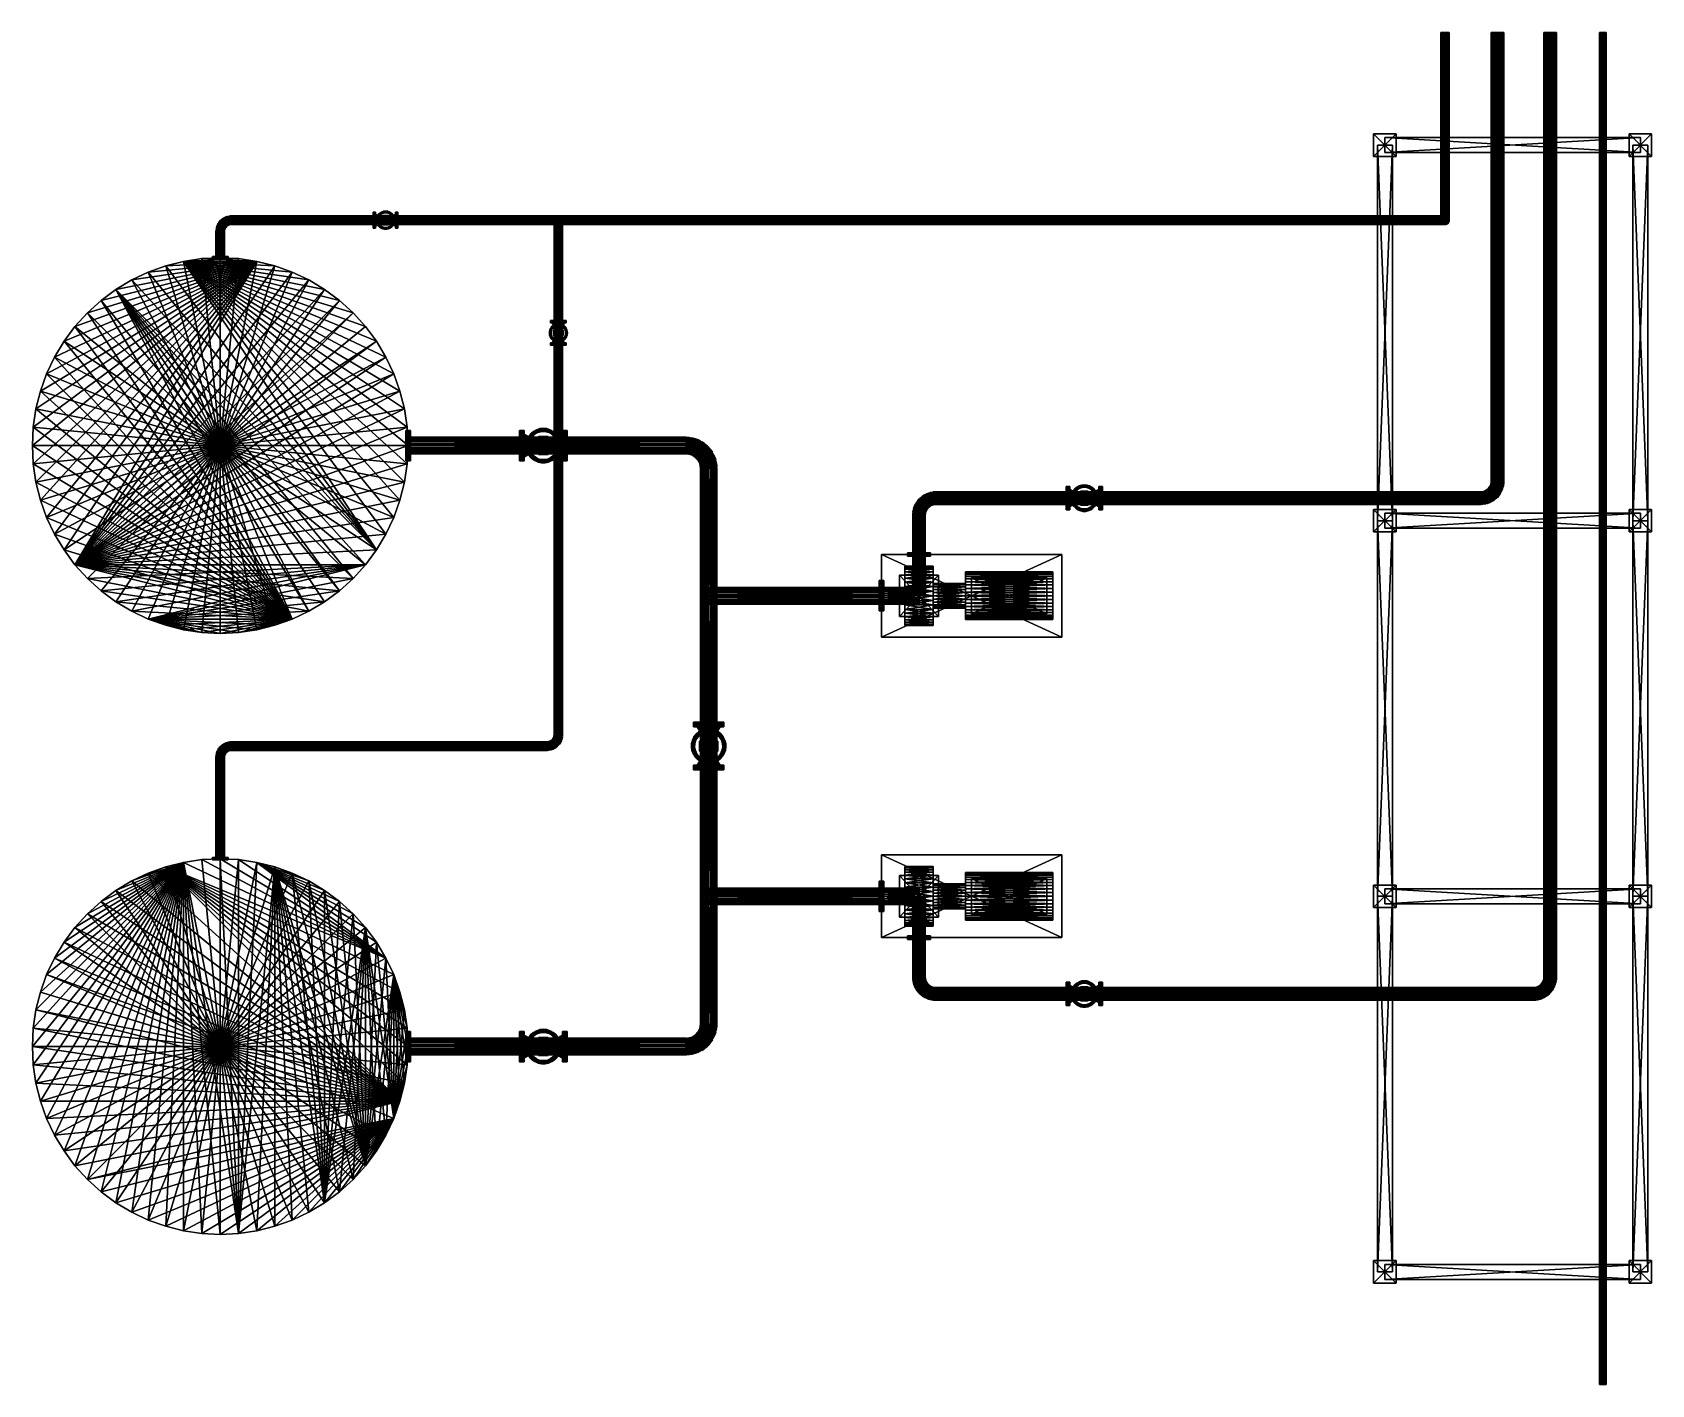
# Model space of a CAD drawing. Header units: millimetres. Extents: x 3500 to 25050, y 1500 to 19500.
import ezdxf

# ---------------------------------------------------------------- set-up
doc = ezdxf.new("R2010")
doc.units = ezdxf.units.MM
for name, color, linetype, true_color in [('3D-EQUIP-BASE', 7, 'Continuous', 0x6b7a8c), ('3D-EQUIP-PUMP', 7, 'Continuous', 0x2f7fd1), ('3D-EQUIP-TANK', 7, 'Continuous', 0xc9d3de), ('3D-PIPE-P-1001', 7, 'Continuous', 0x1fb5a9), ('3D-PIPE-P-1002', 7, 'Continuous', 0x1fb5a9), ('3D-PIPE-P-1003', 7, 'Continuous', 0x1fb5a9), ('3D-PIPE-P-1011', 7, 'Continuous', 0xf26b21), ('3D-PIPE-P-1012', 7, 'Continuous', 0xf26b21), ('3D-PIPE-P-1021', 7, 'Continuous', 0xf2c230), ('3D-PIPE-P-1022', 7, 'Continuous', 0xf2c230), ('3D-PIPE-U-2001', 7, 'Continuous', 0x9fb3c8), ('3D-STRUCT', 7, 'Continuous', 0x7c8a9a), ('3D-VALVE', 7, 'Continuous', 0x3a4658), ('3D-VALVE-HANDWHEEL', 7, 'Continuous', 0xd93b3b)]:
    doc.layers.add(name, color=color, linetype=linetype, true_color=true_color)

msp = doc.modelspace()

# ---------------------------------------------------------------- meshes
at = {"layer": '3D-EQUIP-BASE'}
mesh = msp.add_polyface(dxfattribs=at)
corners = [(14800, 11450), (14800, 11450, 160), (14800, 12550), (14800, 12550, 160), (17200, 11450, 160), (17200, 11450), (17200, 12550, 160), (17200, 12550)]
mesh.append_faces([[corners[k] for k in face] for face in [(0, 1, 2), (1, 3, 2), (4, 5, 6), (5, 7, 6), (0, 5, 1), (5, 4, 1), (3, 6, 2), (6, 7, 2), (5, 0, 7), (0, 2, 7), (1, 4, 3), (4, 6, 3)]])
mesh = msp.add_polyface(dxfattribs=at)
corners = [(14800, 7450), (14800, 7450, 160), (14800, 8550), (14800, 8550, 160), (17200, 7450, 160), (17200, 7450), (17200, 8550, 160), (17200, 8550)]
mesh.append_faces([[corners[k] for k in face] for face in [(0, 1, 2), (1, 3, 2), (4, 5, 6), (5, 7, 6), (0, 5, 1), (5, 4, 1), (3, 6, 2), (6, 7, 2), (5, 0, 7), (0, 2, 7), (1, 4, 3), (4, 6, 3)]])
at = {"layer": '3D-EQUIP-PUMP'}
mesh = msp.add_polyface(dxfattribs=at)
corners = [(15110, 12396, 600), (15490, 12396, 600), (15110, 12391, 538), (15490, 12391, 538), (15110, 12377, 478), (15490, 12377, 478), (15110, 12353, 420), (15490, 12353, 420), (15110, 12320, 367), (15490, 12320, 367), (15110, 12280, 320), (15490, 12280, 320), (15110, 12233, 280), (15490, 12233, 280), (15110, 12180, 247), (15490, 12180, 247), (15110, 12122, 223), (15490, 12122, 223), (15110, 12062, 209), (15110, 12062, 991), (15490, 12062, 991), (15110, 12122, 977), (15490, 12122, 977), (15110, 12180, 953), (15490, 12180, 953), (15110, 12233, 920), (15490, 12233, 920), (15110, 12280, 880), (15490, 12280, 880), (15110, 12320, 833), (15490, 12320, 833), (15110, 12353, 780), (15490, 12353, 780), (15110, 12377, 722), (15490, 12377, 722), (15110, 12391, 662), (15490, 12391, 662), (15040, 12277, 600), (15560, 12277, 600), (15040, 12277, 160), (15040, 11723, 160), (15560, 12277, 160), (15300, 12055, 505), (14800, 12055, 505), (15300, 12077, 523), (14800, 12077, 523), (15300, 12095, 545), (14800, 12095, 545), (15300, 12106, 572), (14800, 12106, 572), (15300, 12110, 600), (15216, 12000, 600), (15216, 12550, 600), (15219, 12000, 578), (15219, 12550, 578), (15227, 12000, 558), (15227, 12550, 558), (15240, 12000, 540), (15240, 12550, 540), (15258, 12000, 527), (15258, 12550, 673), (15240, 12550, 660), (15240, 12000, 660), (15227, 12000, 642), (15227, 12550, 642), (15219, 12000, 622), (15219, 12550, 622)]
mesh.append_faces([[corners[k] for k in face] for face in [(0, 1, 2), (2, 3, 4), (4, 5, 6), (6, 7, 8), (8, 9, 10), (10, 11, 12), (12, 13, 14), (14, 15, 16), (16, 17, 18), (19, 20, 21), (21, 22, 23), (23, 24, 25), (25, 26, 27), (27, 28, 29), (29, 30, 31), (31, 32, 33), (33, 34, 35), (35, 36, 0), (37, 38, 39), (40, 39, 41), (42, 43, 44), (44, 45, 46), (46, 47, 48), (48, 49, 50), (51, 52, 53), (52, 54, 53), (53, 54, 55), (54, 56, 55), (55, 56, 57), (56, 58, 57), (57, 58, 59), (60, 61, 62), (62, 61, 63), (61, 64, 63), (63, 64, 65), (64, 66, 65), (65, 66, 51), (66, 52, 51)]])
mesh = msp.add_polyface(dxfattribs=at)
corners = [(15490, 12391, 662), (15490, 12377, 722), (15490, 12396, 600), (15490, 12391, 538), (15490, 12377, 478), (15490, 12353, 420), (15490, 12320, 367), (15490, 12280, 320), (15490, 12233, 280), (15490, 12180, 247), (15490, 12122, 223), (15490, 12062, 209), (15490, 12000, 204), (15490, 11938, 209), (15490, 11878, 223), (15490, 11820, 247), (15490, 11767, 280), (15490, 12353, 780), (15490, 11647, 780), (15490, 12320, 833), (15490, 11767, 920), (15490, 12280, 880), (15490, 11820, 953), (15490, 11878, 977), (15490, 11938, 991), (15490, 12000, 996), (15490, 12062, 991), (15490, 12122, 977), (15490, 12180, 953), (15490, 12233, 920), (15490, 12166, 600), (15490, 12161, 557), (15490, 12161, 643), (15490, 12144, 683), (15490, 12144, 517), (15490, 12118, 718), (15490, 12083, 744), (15490, 12043, 761), (15490, 12000, 766), (15490, 11957, 761), (15490, 11917, 744), (15560, 12277, 600), (15560, 12277, 160), (15040, 12277, 160), (15560, 11723, 600), (15040, 12277, 600), (15381, 12550, 578), (15384, 12550, 600), (15384, 12000, 600), (15381, 12000, 622)]
mesh.append_faces([[corners[k] for k in face] for face in [(0, 1, 2), (2, 1, 3), (3, 1, 4), (4, 1, 5), (5, 1, 6), (6, 1, 7), (7, 1, 8), (8, 1, 9), (9, 1, 10), (10, 1, 11), (11, 1, 12), (12, 1, 13), (13, 1, 14), (14, 1, 15), (15, 1, 16), (1, 17, 18), (17, 19, 20), (19, 21, 20), (22, 21, 23), (23, 21, 24), (24, 21, 25), (25, 21, 26), (26, 21, 27), (27, 21, 28), (29, 28, 21), (30, 31, 32), (32, 31, 33), (31, 34, 33), (33, 34, 35), (35, 34, 36), (36, 34, 37), (37, 34, 38), (38, 34, 39), (39, 34, 40), (41, 42, 43), (44, 41, 45), (46, 47, 48), (48, 47, 49)]])
mesh = msp.add_polyface(dxfattribs=at)
corners = [(15490, 12377, 478), (15490, 12353, 420), (15110, 12353, 420), (15490, 12320, 367), (15110, 12320, 367), (15490, 12280, 320), (15110, 12280, 320), (15490, 12233, 280), (15110, 12233, 280), (15490, 12180, 247), (15110, 12180, 247), (15490, 12122, 223), (15110, 12122, 223), (15490, 12062, 209), (15110, 12062, 209), (15490, 12062, 991), (15490, 12122, 977), (15110, 12122, 977), (15490, 12180, 953), (15110, 12180, 953), (15490, 12233, 920), (15110, 12233, 920), (15490, 12280, 880), (15110, 12280, 880), (15490, 12320, 833), (15110, 12320, 833), (15490, 12353, 780), (15110, 12353, 780), (15300, 12106, 628), (15300, 12095, 655), (15300, 12110, 600), (15300, 12077, 677), (15300, 12055, 695), (15300, 12028, 706), (15300, 12000, 710), (15240, 12550, 540), (15258, 12550, 527), (15258, 12000, 527), (15278, 12000, 519), (15278, 12550, 519), (15300, 12000, 516), (15300, 12550, 516), (15322, 12000, 519), (15322, 12550, 519), (15342, 12000, 527), (15342, 12550, 527), (15360, 12000, 540), (15360, 12550, 540), (15373, 12000, 558), (15373, 12550, 558), (15381, 12000, 578), (15381, 12550, 578), (15384, 12000, 600), (15381, 12000, 622), (15381, 12550, 622), (15373, 12000, 642), (15373, 12550, 642), (15360, 12000, 660), (15360, 12550, 660), (15342, 12000, 673), (15342, 12550, 673), (15322, 12000, 681), (15322, 12550, 681), (15300, 12000, 684), (15300, 12550, 684), (15278, 12000, 681), (15278, 12550, 681), (15258, 12000, 673), (15258, 12550, 673), (15240, 12000, 660)]
mesh.append_faces([[corners[k] for k in face] for face in [(0, 1, 2), (1, 3, 4), (3, 5, 6), (5, 7, 8), (7, 9, 10), (9, 11, 12), (11, 13, 14), (15, 16, 17), (16, 18, 19), (18, 20, 21), (20, 22, 23), (22, 24, 25), (24, 26, 27), (28, 29, 30), (29, 31, 30), (31, 32, 30), (32, 33, 30), (33, 34, 30), (35, 36, 37), (37, 36, 38), (36, 39, 38), (38, 39, 40), (39, 41, 40), (40, 41, 42), (41, 43, 42), (42, 43, 44), (44, 45, 46), (46, 47, 48), (48, 49, 50), (50, 51, 52), (53, 54, 55), (55, 56, 57), (57, 58, 59), (59, 60, 61), (61, 62, 63), (63, 64, 65), (65, 66, 67), (67, 68, 69)]])
mesh = msp.add_polyface(dxfattribs=at)
corners = [(15490, 12396, 600), (15490, 12391, 538), (15110, 12391, 538), (15490, 12377, 478), (15110, 12377, 478), (15490, 12353, 780), (15490, 12377, 722), (15110, 12377, 722), (15490, 12391, 662), (15110, 12391, 662), (15110, 12396, 600), (15322, 12550, 519), (15342, 12550, 527), (15342, 12000, 527), (15360, 12550, 540), (15360, 12000, 540), (15373, 12550, 558), (15373, 12000, 558), (15381, 12550, 578), (15381, 12000, 578), (15384, 12550, 600), (15381, 12550, 622), (15381, 12000, 622), (15373, 12550, 642), (15373, 12000, 642), (15360, 12550, 660), (15360, 12000, 660), (15342, 12550, 673), (15342, 12000, 673), (15322, 12550, 681), (15322, 12000, 681), (15300, 12550, 684), (15300, 12000, 684), (15278, 12550, 681), (15278, 12000, 681), (15258, 12550, 673), (15258, 12000, 673), (15240, 12550, 660), (15227, 12550, 642), (15219, 12550, 622), (15216, 12550, 600), (15219, 12550, 578), (15227, 12550, 558), (15240, 12550, 540), (15258, 12550, 527), (15278, 12550, 519), (15300, 12550, 516)]
mesh.append_faces([[corners[k] for k in face] for face in [(0, 1, 2), (1, 3, 4), (5, 6, 7), (6, 8, 9), (8, 0, 10), (11, 12, 13), (12, 14, 15), (14, 16, 17), (16, 18, 19), (20, 21, 22), (21, 23, 24), (23, 25, 26), (25, 27, 28), (27, 29, 30), (29, 31, 32), (31, 33, 34), (33, 35, 36), (20, 18, 21), (21, 18, 23), (23, 18, 25), (25, 18, 27), (27, 18, 29), (29, 18, 31), (31, 18, 33), (33, 18, 35), (35, 18, 37), (37, 18, 38), (38, 18, 39), (39, 18, 40), (40, 18, 41), (41, 18, 42), (18, 16, 42), (42, 16, 43), (16, 14, 43), (43, 14, 44), (44, 14, 45), (14, 12, 45), (45, 12, 46), (11, 46, 12)]])
mesh = msp.add_polyface(dxfattribs=at)
corners = [(15110, 12391, 538), (15110, 12377, 478), (15110, 12396, 600), (15110, 12391, 662), (15110, 12377, 722), (15110, 12353, 420), (15110, 12320, 367), (15110, 12280, 320), (15110, 12233, 280), (15110, 12180, 247), (15110, 12122, 223), (15110, 12062, 209), (15110, 12000, 204), (15110, 11938, 209), (15110, 11878, 223), (15110, 11623, 722), (15110, 12353, 780), (15110, 11647, 780), (15110, 12320, 833), (15110, 12280, 880), (15110, 12233, 920), (15110, 11720, 880), (15110, 12180, 953), (15040, 11723, 600), (15040, 12277, 600), (15040, 12277, 160), (15300, 12110, 600), (14800, 12110, 600), (15300, 12106, 628), (14800, 12106, 628), (15300, 12095, 655), (14800, 12095, 655), (15300, 12077, 677), (14800, 12077, 677), (15300, 12055, 695), (14800, 12055, 695), (15300, 12028, 706), (14800, 12028, 494), (14800, 12055, 505), (15300, 12055, 505), (14800, 12077, 523), (15300, 12077, 523), (14800, 12095, 545), (15300, 12095, 545), (14800, 12106, 572), (15300, 12106, 572), (14800, 12000, 490)]
mesh.append_faces([[corners[k] for k in face] for face in [(0, 1, 2), (2, 1, 3), (3, 1, 4), (1, 5, 4), (5, 6, 4), (6, 7, 4), (7, 8, 4), (8, 9, 4), (9, 10, 4), (10, 11, 4), (11, 12, 4), (12, 13, 4), (13, 14, 4), (4, 15, 16), (16, 17, 18), (18, 17, 19), (19, 17, 20), (20, 21, 22), (23, 24, 25), (26, 27, 28), (27, 29, 28), (28, 29, 30), (29, 31, 30), (30, 31, 32), (31, 33, 32), (32, 33, 34), (33, 35, 34), (34, 35, 36), (37, 38, 39), (38, 40, 41), (40, 42, 43), (42, 44, 45), (44, 27, 26), (44, 42, 27), (42, 40, 27), (40, 38, 27), (38, 37, 27), (37, 46, 27)]])
mesh = msp.add_polyface(dxfattribs=at)
corners = [(15110, 11878, 223), (15110, 11820, 247), (15110, 12377, 722), (15110, 11767, 280), (15110, 11720, 320), (15110, 11680, 367), (15110, 11647, 420), (15040, 11723, 160), (15040, 11723, 600), (15040, 12277, 160), (14800, 12055, 695), (14800, 12028, 706), (15300, 12028, 706), (14800, 12000, 710), (15300, 12000, 710), (14800, 11972, 706), (15300, 11972, 706), (14800, 11945, 695), (15300, 11945, 695), (14800, 11923, 677), (15300, 11923, 677), (14800, 11905, 655), (15300, 11905, 655), (14800, 11894, 628), (15300, 11894, 628), (14800, 11890, 600), (15300, 11890, 600), (14800, 11894, 572), (15300, 11894, 572), (14800, 11905, 545), (15300, 11905, 545), (14800, 11923, 523), (15300, 11923, 523), (14800, 11945, 505), (15300, 11945, 505), (14800, 11972, 494), (15300, 11972, 494), (14800, 12000, 490), (15300, 12000, 490), (14800, 12028, 494), (15300, 12028, 494), (14800, 12110, 600), (14800, 12106, 628), (14800, 12095, 655), (14800, 12077, 677)]
mesh.append_faces([[corners[k] for k in face] for face in [(0, 1, 2), (1, 3, 2), (3, 4, 2), (4, 5, 2), (5, 6, 2), (7, 8, 9), (10, 11, 12), (11, 13, 14), (13, 15, 16), (15, 17, 18), (17, 19, 20), (19, 21, 22), (21, 23, 24), (23, 25, 26), (25, 27, 28), (27, 29, 30), (29, 31, 32), (31, 33, 34), (33, 35, 36), (35, 37, 38), (37, 39, 40), (37, 35, 41), (35, 33, 41), (33, 31, 41), (31, 29, 41), (29, 27, 41), (27, 25, 41), (41, 25, 42), (42, 25, 43), (25, 23, 43), (23, 21, 43), (43, 21, 44), (21, 19, 44), (44, 19, 10), (10, 19, 11), (19, 17, 11), (17, 15, 11), (13, 11, 15)]])
mesh = msp.add_polyface(dxfattribs=at)
corners = [(15110, 12062, 209), (15490, 12062, 209), (15110, 12000, 204), (15490, 12000, 204), (15110, 11938, 209), (15490, 11938, 209), (15110, 11878, 223), (15110, 11647, 420), (15110, 11623, 478), (15110, 12377, 722), (15110, 11609, 538), (15110, 11604, 600), (15110, 11609, 662), (15110, 11623, 722), (15110, 11647, 780), (15110, 12353, 780), (15110, 11680, 833), (15110, 12233, 920), (15110, 11720, 880), (15110, 12180, 953), (15110, 12122, 977), (15110, 12062, 991), (15110, 12000, 996), (15110, 11938, 991), (15110, 11878, 977), (15110, 11820, 953), (15110, 11767, 920), (15040, 11723, 160), (15560, 11723, 160), (15040, 11723, 600), (15560, 11723, 600), (15040, 12277, 600), (15300, 12028, 706), (14800, 12028, 706), (15300, 12000, 710), (14800, 12000, 710), (15300, 11972, 706), (14800, 11972, 706), (15300, 11945, 695), (14800, 11945, 695), (15300, 11923, 677), (14800, 11923, 677), (15300, 11905, 655), (14800, 11905, 655), (15300, 11894, 628), (14800, 11894, 628), (15300, 11890, 600), (14800, 11890, 600), (15300, 11894, 572), (14800, 11894, 572), (15300, 11905, 545), (14800, 11905, 545), (15300, 11923, 523), (14800, 11923, 523), (15300, 11945, 505), (14800, 11945, 505), (15300, 11972, 494), (14800, 11972, 494), (15300, 12000, 490), (14800, 12000, 490), (15300, 12028, 494), (14800, 12028, 494), (15300, 12055, 505), (15216, 12000, 600), (15219, 12000, 578), (15219, 12000, 622), (15227, 12000, 642), (15240, 12000, 660)]
mesh.append_faces([[corners[k] for k in face] for face in [(0, 1, 2), (2, 3, 4), (4, 5, 6), (7, 8, 9), (8, 10, 9), (10, 11, 9), (11, 12, 9), (12, 13, 9), (13, 14, 15), (14, 16, 17), (16, 18, 17), (19, 18, 20), (20, 18, 21), (21, 18, 22), (22, 18, 23), (23, 18, 24), (24, 18, 25), (26, 25, 18), (27, 28, 29), (29, 30, 31), (32, 33, 34), (34, 35, 36), (36, 37, 38), (38, 39, 40), (40, 41, 42), (42, 43, 44), (44, 45, 46), (46, 47, 48), (48, 49, 50), (50, 51, 52), (52, 53, 54), (54, 55, 56), (56, 57, 58), (58, 59, 60), (60, 61, 62), (63, 64, 65), (65, 64, 66), (66, 64, 67)]])
mesh = msp.add_polyface(dxfattribs=at)
corners = [(15490, 11767, 280), (15490, 12377, 722), (15490, 11720, 320), (15490, 11680, 367), (15490, 11647, 420), (15490, 11623, 478), (15490, 11609, 538), (15490, 11604, 600), (15490, 11609, 662), (15490, 11623, 722), (15490, 11647, 780), (15490, 12353, 780), (15490, 11680, 833), (15490, 11720, 880), (15490, 11767, 920), (15490, 12280, 880), (15490, 11820, 953), (15490, 12000, 434), (15920, 12000, 434), (15490, 11957, 439), (15920, 11957, 439), (15490, 11917, 456), (15920, 11917, 456), (15490, 11882, 482), (15920, 11882, 482), (15490, 11856, 517), (15920, 11856, 517), (15490, 11839, 557), (15920, 11839, 557), (15490, 11834, 600), (15920, 11834, 600), (15490, 11839, 643), (15920, 11839, 643), (15490, 11856, 683), (15920, 11856, 683), (15490, 11882, 718), (15920, 11882, 718), (15490, 11917, 744), (15920, 11917, 744), (15490, 11957, 761), (15920, 11957, 761), (15490, 12000, 766), (15490, 12144, 517), (15490, 12118, 482), (15490, 12083, 456), (15560, 11723, 600), (15560, 11723, 160), (15560, 12277, 600), (15040, 11723, 600), (15040, 11723, 160), (15560, 12277, 160)]
mesh.append_faces([[corners[k] for k in face] for face in [(0, 1, 2), (2, 1, 3), (3, 1, 4), (4, 1, 5), (5, 1, 6), (6, 1, 7), (7, 1, 8), (8, 1, 9), (9, 1, 10), (10, 11, 12), (12, 11, 13), (13, 11, 14), (14, 15, 16), (17, 18, 19), (18, 20, 19), (19, 20, 21), (21, 22, 23), (23, 24, 25), (25, 26, 27), (27, 28, 29), (29, 30, 31), (31, 32, 33), (33, 34, 35), (35, 36, 37), (37, 38, 39), (39, 40, 41), (37, 42, 35), (35, 42, 33), (33, 42, 31), (31, 42, 29), (29, 42, 27), (27, 42, 25), (25, 42, 23), (23, 43, 21), (21, 44, 19), (45, 46, 47), (46, 45, 48), (46, 49, 50)]])
mesh = msp.add_polyface(dxfattribs=at)
corners = [(15920, 12317, 600), (17080, 12317, 600), (15920, 12313, 550), (17080, 12313, 550), (15920, 12301, 502), (17080, 12301, 502), (15920, 12282, 456), (17080, 12282, 456), (15920, 12256, 414), (17080, 12256, 414), (15920, 12224, 376), (17080, 12224, 376), (15920, 12186, 344), (17080, 12186, 344), (15920, 12144, 318), (17080, 12144, 318), (15920, 12098, 299), (17080, 12098, 299), (15920, 12050, 287), (17080, 12050, 287), (15920, 12000, 283), (17080, 12000, 283), (15920, 11950, 287), (17080, 11950, 287), (15920, 11902, 299), (17080, 11902, 299), (15920, 11856, 318), (15920, 12144, 882), (15920, 12186, 856), (15920, 11718, 456), (15920, 12224, 824), (15920, 12256, 786), (15920, 12282, 744), (15920, 12301, 698), (15920, 12313, 650), (15920, 11744, 414), (15920, 11776, 376), (15920, 11814, 344), (16000, 11762, 160), (16000, 11762, 600), (16000, 12238, 160), (16000, 12238, 600)]
mesh.append_faces([[corners[k] for k in face] for face in [(0, 1, 2), (2, 3, 4), (4, 5, 6), (6, 7, 8), (8, 9, 10), (10, 11, 12), (12, 13, 14), (14, 15, 16), (16, 17, 18), (18, 19, 20), (20, 21, 22), (22, 23, 24), (24, 25, 26), (27, 28, 29), (28, 30, 29), (30, 31, 29), (31, 32, 29), (32, 33, 29), (33, 34, 29), (34, 0, 29), (0, 2, 29), (2, 4, 29), (4, 6, 29), (29, 6, 35), (6, 8, 35), (35, 8, 36), (36, 8, 37), (8, 10, 37), (37, 10, 26), (26, 10, 24), (24, 10, 22), (22, 10, 20), (20, 10, 18), (18, 10, 16), (16, 10, 14), (12, 14, 10), (38, 39, 40), (39, 41, 40)]])
mesh = msp.add_polyface(dxfattribs=at)
corners = [(17080, 12317, 600), (17080, 12313, 550), (15920, 12313, 550), (17080, 12301, 502), (15920, 12301, 502), (17080, 12282, 456), (15920, 12282, 456), (15920, 11856, 318), (17080, 11856, 318), (15920, 11814, 344), (17080, 11814, 344), (15920, 11776, 376), (17080, 11776, 376), (15920, 11744, 414), (17080, 11744, 414), (15920, 11718, 456), (17080, 11718, 456), (15920, 11699, 502), (17080, 11699, 502), (15920, 11687, 550), (17080, 11687, 550), (15920, 11683, 600), (17080, 11683, 600), (15920, 11687, 650), (17080, 11687, 650), (15920, 11699, 698), (17080, 11699, 698), (15920, 11718, 744), (17080, 11718, 744), (15920, 11744, 786), (17080, 11744, 786), (15920, 11776, 824), (17080, 11776, 824), (15920, 11814, 856), (17080, 11814, 856), (15920, 11856, 882), (17080, 11856, 882), (15920, 11902, 901), (17080, 11902, 901), (15920, 11950, 913), (17080, 11950, 913), (15920, 12000, 917), (17080, 12000, 917), (15920, 12050, 913), (17080, 12050, 913), (15920, 12098, 901), (17080, 12098, 901), (15920, 12144, 882), (17080, 12144, 882), (15920, 12186, 856), (17080, 12186, 856), (15920, 12224, 824), (17080, 12224, 824), (15920, 12256, 786), (17080, 12256, 786), (15920, 12282, 744), (17080, 12282, 744), (15920, 12301, 698), (17080, 12301, 698), (15920, 12313, 650), (17080, 12313, 650), (15920, 12317, 600), (16000, 11762, 160), (17000, 11762, 160), (16000, 11762, 600), (17000, 11762, 600), (16000, 12238, 600), (17000, 12238, 600), (16000, 12238, 160), (17000, 12238, 160)]
mesh.append_faces([[corners[k] for k in face] for face in [(0, 1, 2), (1, 3, 4), (3, 5, 6), (7, 8, 9), (9, 10, 11), (11, 12, 13), (13, 14, 15), (15, 16, 17), (17, 18, 19), (19, 20, 21), (21, 22, 23), (23, 24, 25), (25, 26, 27), (27, 28, 29), (29, 30, 31), (31, 32, 33), (33, 34, 35), (35, 36, 37), (37, 38, 39), (39, 40, 41), (41, 42, 43), (43, 44, 45), (45, 46, 47), (47, 48, 49), (49, 50, 51), (51, 52, 53), (53, 54, 55), (55, 56, 57), (57, 58, 59), (59, 60, 61), (62, 63, 64), (63, 65, 64), (66, 67, 68), (67, 69, 68), (63, 62, 69), (62, 68, 69), (64, 65, 66), (65, 67, 66)]])
mesh = msp.add_polyface(dxfattribs=at)
corners = [(17080, 12282, 456), (17080, 12256, 414), (15920, 12256, 414), (17080, 12224, 376), (15920, 12224, 376), (17080, 12186, 344), (15920, 12186, 344), (17080, 12144, 318), (15920, 12144, 318), (17080, 12098, 299), (15920, 12098, 299), (17080, 12050, 287), (15920, 12050, 287), (17080, 12000, 283), (15920, 12000, 283), (17080, 12000, 917), (17080, 12050, 913), (15920, 12050, 913), (17080, 12098, 901), (15920, 12098, 901), (17080, 12144, 882), (15920, 12144, 882), (17080, 12186, 856), (15920, 12186, 856), (17080, 12224, 824), (15920, 12224, 824), (17080, 12256, 786), (15920, 12256, 786), (17080, 12282, 744), (15920, 12282, 744), (17080, 12301, 698), (15920, 12301, 698), (17080, 12313, 650), (15920, 12313, 650), (17080, 12317, 600), (15920, 12317, 600), (17080, 12313, 550), (17080, 12301, 502), (17080, 11950, 913), (17080, 11902, 901), (17080, 11856, 882), (17080, 11814, 856), (17080, 11718, 456), (17080, 11744, 414), (17080, 11776, 376), (17000, 11762, 160), (17000, 12238, 160), (17000, 12238, 600)]
mesh.append_faces([[corners[k] for k in face] for face in [(0, 1, 2), (1, 3, 4), (3, 5, 6), (5, 7, 8), (7, 9, 10), (9, 11, 12), (11, 13, 14), (15, 16, 17), (16, 18, 19), (18, 20, 21), (20, 22, 23), (22, 24, 25), (24, 26, 27), (26, 28, 29), (28, 30, 31), (30, 32, 33), (32, 34, 35), (30, 28, 32), (32, 28, 34), (34, 28, 36), (36, 28, 37), (37, 28, 0), (28, 26, 0), (26, 24, 0), (24, 22, 0), (22, 20, 0), (20, 18, 0), (18, 16, 0), (16, 15, 0), (15, 38, 0), (38, 39, 0), (39, 40, 0), (40, 41, 0), (0, 42, 1), (1, 43, 3), (3, 43, 5), (5, 44, 7), (7, 44, 9), (45, 46, 47)]])
mesh = msp.add_polyface(dxfattribs=at)
corners = [(15490, 12062, 209), (15490, 12000, 204), (15110, 12000, 204), (15490, 11938, 991), (15490, 12000, 996), (15110, 12000, 996), (15110, 12062, 991), (15490, 12062, 991), (15300, 12000, 710), (15300, 11972, 706), (15300, 12110, 600), (15300, 11945, 695), (15300, 11923, 677), (15300, 11905, 655), (15300, 11894, 628), (15300, 11890, 600), (15300, 12106, 572), (15300, 12095, 545), (15300, 11894, 572), (15300, 11905, 545), (15300, 12077, 523), (15300, 11923, 523), (15300, 12055, 505), (15300, 12028, 494), (15300, 11945, 505), (15300, 12000, 490), (15300, 11972, 494), (15240, 12000, 660), (15219, 12000, 578), (15258, 12000, 673), (15278, 12000, 681), (15300, 12000, 684), (15322, 12000, 681), (15342, 12000, 673), (15360, 12000, 660), (15373, 12000, 642), (15381, 12000, 622), (15384, 12000, 600), (15381, 12000, 578), (15373, 12000, 558), (15227, 12000, 558), (15360, 12000, 540), (15240, 12000, 540), (15342, 12000, 527), (15322, 12000, 519), (15258, 12000, 527), (15300, 12000, 516), (15278, 12000, 519)]
mesh.append_faces([[corners[k] for k in face] for face in [(0, 1, 2), (3, 4, 5), (5, 4, 6), (4, 7, 6), (8, 9, 10), (9, 11, 10), (11, 12, 10), (12, 13, 10), (13, 14, 10), (14, 15, 10), (10, 15, 16), (16, 15, 17), (18, 19, 17), (17, 19, 20), (19, 21, 20), (20, 21, 22), (22, 21, 23), (21, 24, 23), (23, 24, 25), (26, 25, 24), (27, 28, 29), (29, 28, 30), (30, 28, 31), (31, 28, 32), (32, 28, 33), (33, 28, 34), (34, 28, 35), (35, 28, 36), (36, 28, 37), (37, 28, 38), (38, 28, 39), (28, 40, 39), (39, 40, 41), (40, 42, 41), (41, 42, 43), (43, 42, 44), (42, 45, 44), (44, 45, 46), (47, 46, 45)]])
mesh = msp.add_polyface(dxfattribs=at)
corners = [(15490, 12000, 204), (15490, 11938, 209), (15110, 11938, 209), (15490, 11878, 223), (15110, 11878, 223), (15110, 11820, 247), (15490, 11820, 247), (15110, 11767, 280), (15490, 11767, 280), (15110, 11720, 320), (15490, 11720, 320), (15110, 11680, 367), (15490, 11680, 367), (15110, 11647, 420), (15490, 11647, 420), (15110, 11623, 478), (15490, 11623, 478), (15110, 11609, 538), (15490, 11609, 538), (15110, 11604, 600), (15490, 11604, 600), (15110, 11609, 662), (15490, 11609, 662), (15110, 11623, 722), (15490, 11623, 722), (15110, 11647, 780), (15490, 11647, 780), (15110, 11680, 833), (15490, 11680, 833), (15110, 11720, 880), (15490, 11720, 880), (15110, 11767, 920), (15490, 11767, 920), (15110, 11820, 953), (15490, 11820, 953), (15110, 11878, 977), (15490, 11878, 977), (15110, 11938, 991), (15490, 11938, 991), (15110, 12000, 996), (15300, 11890, 600), (15300, 11894, 572), (15300, 12095, 545)]
mesh.append_faces([[corners[k] for k in face] for face in [(0, 1, 2), (1, 3, 4), (4, 3, 5), (3, 6, 5), (5, 6, 7), (6, 8, 7), (7, 8, 9), (8, 10, 9), (9, 10, 11), (10, 12, 11), (11, 12, 13), (12, 14, 13), (13, 14, 15), (14, 16, 15), (15, 16, 17), (16, 18, 17), (17, 18, 19), (18, 20, 19), (19, 20, 21), (20, 22, 21), (21, 22, 23), (22, 24, 23), (23, 24, 25), (24, 26, 25), (25, 26, 27), (26, 28, 27), (27, 28, 29), (28, 30, 29), (29, 30, 31), (30, 32, 31), (31, 32, 33), (32, 34, 33), (33, 34, 35), (34, 36, 35), (35, 36, 37), (36, 38, 37), (37, 38, 39), (40, 41, 42)]])
mesh = msp.add_polyface(dxfattribs=at)
corners = [(15490, 12166, 600), (15920, 12166, 600), (15490, 12161, 557), (15920, 12161, 557), (15490, 12144, 517), (15920, 12144, 517), (15490, 12118, 482), (15920, 12118, 482), (15490, 12083, 456), (15920, 12083, 456), (15490, 12043, 439), (15920, 12043, 439), (15490, 12000, 434), (15920, 12000, 434), (15490, 12000, 766), (15920, 12000, 766), (15490, 12043, 761), (15920, 12043, 761), (15490, 12083, 744), (15920, 12083, 744), (15490, 12118, 718), (15920, 12118, 718), (15490, 12144, 683), (15920, 12144, 683), (15490, 12161, 643), (15920, 12161, 643), (15490, 11882, 482), (15490, 11917, 456), (15490, 11957, 439), (15920, 11856, 517), (15920, 11882, 482), (15920, 11917, 456), (15560, 11723, 160), (15560, 12277, 160), (15560, 12277, 600)]
mesh.append_faces([[corners[k] for k in face] for face in [(0, 1, 2), (1, 3, 2), (2, 3, 4), (3, 5, 4), (4, 5, 6), (5, 7, 6), (6, 7, 8), (7, 9, 8), (8, 9, 10), (9, 11, 10), (10, 11, 12), (11, 13, 12), (14, 15, 16), (15, 17, 16), (16, 17, 18), (17, 19, 18), (18, 19, 20), (19, 21, 20), (20, 21, 22), (21, 23, 22), (22, 23, 24), (23, 25, 24), (24, 25, 0), (25, 1, 0), (4, 6, 26), (6, 8, 27), (28, 8, 12), (10, 12, 8), (17, 29, 19), (19, 29, 21), (21, 29, 23), (23, 29, 25), (25, 29, 1), (1, 29, 3), (3, 29, 5), (5, 29, 7), (7, 30, 9), (9, 31, 11), (32, 33, 34)]])
mesh = msp.add_polyface(dxfattribs=at)
corners = [(15920, 11957, 439), (15920, 11917, 456), (15490, 11917, 456), (15920, 11882, 482), (15490, 11882, 482), (15920, 11856, 517), (15490, 11856, 517), (15920, 11839, 557), (15490, 11839, 557), (15920, 11834, 600), (15490, 11834, 600), (15920, 11839, 643), (15490, 11839, 643), (15920, 11856, 683), (15490, 11856, 683), (15920, 11882, 718), (15490, 11882, 718), (15920, 11917, 744), (15490, 11917, 744), (15920, 11957, 761), (15490, 11957, 761), (15920, 12000, 766), (15490, 12000, 766), (15920, 12043, 761), (15920, 12118, 482), (15920, 12083, 456), (15920, 12043, 439), (15920, 12000, 434), (15920, 11699, 698), (15920, 11718, 744), (15920, 11687, 650), (15920, 11683, 600), (15920, 11687, 550), (15920, 11699, 502), (15920, 11718, 456), (15920, 11744, 786), (15920, 11776, 824), (15920, 11814, 856), (15920, 11856, 882), (15920, 11902, 901), (15920, 11950, 913), (15920, 12000, 917), (15920, 12050, 913), (15920, 12098, 901), (15920, 12144, 882)]
mesh.append_faces([[corners[k] for k in face] for face in [(0, 1, 2), (1, 3, 4), (3, 5, 6), (5, 7, 8), (7, 9, 10), (9, 11, 12), (11, 13, 14), (13, 15, 16), (15, 17, 18), (17, 19, 20), (19, 21, 22), (9, 7, 11), (11, 7, 13), (7, 5, 13), (13, 5, 15), (15, 5, 17), (17, 5, 19), (19, 5, 21), (21, 5, 23), (5, 3, 24), (3, 1, 25), (26, 1, 27), (0, 27, 1), (28, 29, 30), (30, 29, 31), (31, 29, 32), (32, 29, 33), (33, 29, 34), (29, 35, 34), (35, 36, 34), (36, 37, 34), (37, 38, 34), (38, 39, 34), (39, 40, 34), (40, 41, 34), (41, 42, 34), (42, 43, 34), (43, 44, 34)]])
mesh = msp.add_polyface(dxfattribs=at)
corners = [(17080, 12000, 283), (17080, 11950, 287), (15920, 11950, 287), (17080, 11902, 299), (15920, 11902, 299), (17080, 11856, 318), (15920, 11856, 318), (17080, 11814, 344), (15920, 11814, 344), (17080, 11776, 376), (15920, 11776, 376), (17080, 11744, 414), (15920, 11744, 414), (17080, 11718, 456), (15920, 11718, 456), (17080, 11699, 502), (15920, 11699, 502), (17080, 11687, 550), (15920, 11687, 550), (17080, 11683, 600), (15920, 11683, 600), (17080, 11687, 650), (15920, 11687, 650), (17080, 11699, 698), (15920, 11699, 698), (17080, 11718, 744), (15920, 11718, 744), (17080, 11744, 786), (15920, 11744, 786), (17080, 11776, 824), (15920, 11776, 824), (17080, 11814, 856), (15920, 11814, 856), (17080, 11856, 882), (15920, 11856, 882), (17080, 11902, 901), (15920, 11902, 901), (17080, 11950, 913), (15920, 11950, 913), (17080, 12000, 917), (15920, 12000, 917), (17080, 12282, 456), (17080, 12256, 414), (17080, 12186, 344), (17080, 12098, 299), (17080, 12050, 287), (17000, 11762, 600), (17000, 11762, 160), (17000, 12238, 600)]
mesh.append_faces([[corners[k] for k in face] for face in [(0, 1, 2), (1, 3, 4), (3, 5, 6), (5, 7, 8), (7, 9, 10), (9, 11, 12), (11, 13, 14), (13, 15, 16), (15, 17, 18), (17, 19, 20), (19, 21, 22), (21, 23, 24), (23, 25, 26), (25, 27, 28), (27, 29, 30), (29, 31, 32), (31, 33, 34), (33, 35, 36), (35, 37, 38), (37, 39, 40), (31, 29, 41), (29, 27, 41), (27, 25, 41), (25, 23, 41), (23, 21, 41), (21, 19, 41), (19, 17, 41), (17, 15, 41), (15, 13, 41), (13, 11, 42), (11, 9, 43), (44, 9, 45), (45, 9, 0), (0, 9, 1), (1, 9, 3), (3, 9, 5), (7, 5, 9), (46, 47, 48)]])
mesh = msp.add_polyface(dxfattribs=at)
corners = [(15110, 8391, 538), (15110, 8377, 478), (15110, 8396, 600), (15110, 8391, 662), (15110, 8377, 722), (15110, 8353, 420), (15110, 8320, 367), (15110, 8280, 320), (15110, 8233, 280), (15040, 7723, 600), (15040, 8277, 600), (15040, 8277, 160), (14800, 8110, 600), (14800, 8106, 628), (15300, 8106, 628), (14800, 8095, 655), (15300, 8095, 655), (14800, 8077, 677), (15300, 8077, 677), (14800, 8055, 695), (15300, 8055, 695), (14800, 8028, 706), (15300, 8028, 706), (14800, 8000, 710), (15300, 8000, 710), (14800, 7972, 706), (15300, 7972, 706), (14800, 7972, 494), (14800, 8000, 490), (15300, 8000, 490), (14800, 8028, 494), (15300, 8028, 494), (14800, 8055, 505), (15300, 8055, 505), (14800, 8077, 523), (15300, 8077, 523), (14800, 8095, 545), (15300, 8095, 545), (14800, 8106, 572), (15300, 8106, 572), (15300, 8110, 600), (14800, 7945, 505), (14800, 7923, 523), (14800, 7905, 545), (14800, 7894, 572), (14800, 7890, 600), (14800, 7894, 628)]
mesh.append_faces([[corners[k] for k in face] for face in [(0, 1, 2), (2, 1, 3), (3, 1, 4), (1, 5, 4), (5, 6, 4), (6, 7, 4), (7, 8, 4), (9, 10, 11), (12, 13, 14), (13, 15, 16), (15, 17, 18), (17, 19, 20), (19, 21, 22), (21, 23, 24), (23, 25, 26), (27, 28, 29), (28, 30, 31), (30, 32, 33), (32, 34, 35), (34, 36, 37), (36, 38, 39), (38, 12, 40), (38, 36, 12), (36, 34, 12), (34, 32, 12), (32, 30, 12), (30, 28, 12), (28, 27, 12), (27, 41, 12), (41, 42, 12), (42, 43, 12), (43, 44, 12), (12, 45, 13), (13, 45, 15), (15, 46, 17), (17, 46, 19), (19, 46, 21), (21, 46, 23)]])
mesh = msp.add_polyface(dxfattribs=at)
corners = [(15110, 8396, 600), (15490, 8396, 600), (15110, 8391, 538), (15490, 8391, 538), (15110, 8377, 478), (15490, 8377, 478), (15110, 8353, 420), (15490, 8353, 420), (15110, 8320, 367), (15490, 8320, 367), (15110, 8280, 320), (15490, 8280, 320), (15110, 8233, 280), (15110, 8180, 247), (15110, 8377, 722), (15110, 8122, 223), (15110, 8062, 209), (15110, 8000, 204), (15110, 7938, 209), (15110, 7878, 223), (15110, 7820, 247), (15110, 7767, 280), (15110, 7647, 780), (15110, 8353, 780), (15110, 8320, 833), (15110, 8280, 880), (15110, 8233, 920), (15110, 8180, 953), (15110, 8122, 977), (15110, 7878, 977), (15110, 8062, 991), (15110, 8000, 996), (15040, 8277, 600), (15560, 8277, 600), (15040, 8277, 160), (15040, 7723, 160), (15560, 8277, 160), (15300, 8110, 600), (14800, 8110, 600), (15300, 8106, 628), (14800, 8106, 628), (15300, 8095, 655), (14800, 8095, 655), (15300, 8077, 677), (14800, 8077, 677), (15300, 8055, 695), (14800, 8055, 695), (15300, 8028, 706), (14800, 8028, 706), (15300, 8000, 710), (14800, 8000, 710), (15300, 7972, 706), (15300, 7972, 494), (14800, 7972, 494), (15300, 8000, 490), (14800, 8000, 490), (15300, 8028, 494), (14800, 8028, 494), (15300, 8055, 505), (14800, 8055, 505), (15300, 8077, 523), (14800, 8077, 523), (15300, 8095, 545), (14800, 8095, 545), (15300, 8106, 572), (14800, 8106, 572)]
mesh.append_faces([[corners[k] for k in face] for face in [(0, 1, 2), (2, 3, 4), (4, 5, 6), (6, 7, 8), (8, 9, 10), (10, 11, 12), (12, 13, 14), (13, 15, 14), (15, 16, 14), (16, 17, 14), (17, 18, 14), (18, 19, 14), (19, 20, 14), (20, 21, 14), (14, 22, 23), (23, 22, 24), (24, 22, 25), (25, 22, 26), (26, 22, 27), (27, 22, 28), (28, 29, 30), (30, 29, 31), (32, 33, 34), (35, 34, 36), (37, 38, 39), (39, 40, 41), (41, 42, 43), (43, 44, 45), (45, 46, 47), (47, 48, 49), (49, 50, 51), (52, 53, 54), (54, 55, 56), (56, 57, 58), (58, 59, 60), (60, 61, 62), (62, 63, 64), (64, 65, 37)]])
mesh = msp.add_polyface(dxfattribs=at)
corners = [(15110, 7938, 209), (15490, 7938, 209), (15110, 7878, 223), (15110, 7767, 280), (15110, 7720, 320), (15110, 8377, 722), (15110, 7680, 367), (15110, 7647, 420), (15110, 7623, 478), (15110, 7623, 722), (15110, 7647, 780), (15110, 7720, 880), (15110, 7767, 920), (15110, 8122, 977), (15110, 7820, 953), (15110, 7878, 977), (15110, 7938, 991), (15110, 8000, 996), (15040, 7723, 160), (15040, 7723, 600), (15040, 8277, 160), (15560, 7723, 600), (15040, 8277, 600), (15300, 7972, 706), (14800, 7972, 706), (15300, 7945, 695), (14800, 7945, 695), (15300, 7923, 677), (14800, 7923, 677), (15300, 7905, 655), (14800, 7905, 655), (15300, 7894, 628), (14800, 7894, 628), (15300, 7890, 600), (14800, 7890, 600), (15300, 7894, 572), (14800, 7894, 572), (15300, 7905, 545), (14800, 7905, 545), (15300, 7923, 523), (14800, 7923, 523), (15300, 7945, 505), (14800, 7945, 505), (15300, 7972, 494), (14800, 7972, 494), (14800, 8110, 600), (14800, 8095, 655), (14800, 8000, 710)]
mesh.append_faces([[corners[k] for k in face] for face in [(0, 1, 2), (3, 4, 5), (4, 6, 5), (6, 7, 5), (7, 8, 5), (9, 10, 5), (11, 12, 13), (12, 14, 13), (14, 15, 13), (16, 17, 15), (18, 19, 20), (19, 21, 22), (23, 24, 25), (24, 26, 25), (25, 26, 27), (26, 28, 27), (27, 28, 29), (28, 30, 29), (29, 30, 31), (30, 32, 31), (31, 32, 33), (32, 34, 33), (33, 34, 35), (34, 36, 35), (35, 36, 37), (36, 38, 37), (37, 38, 39), (38, 40, 39), (39, 40, 41), (40, 42, 41), (41, 42, 43), (42, 44, 43), (36, 34, 45), (34, 32, 46), (47, 32, 24), (24, 32, 26), (32, 30, 26), (28, 26, 30)]])
mesh = msp.add_polyface(dxfattribs=at)
corners = [(15490, 8391, 662), (15490, 8377, 722), (15490, 8396, 600), (15490, 8391, 538), (15490, 8377, 478), (15490, 8353, 420), (15490, 8320, 367), (15490, 8280, 320), (15490, 8233, 280), (15490, 8180, 247), (15490, 8122, 223), (15490, 8062, 209), (15490, 8000, 204), (15490, 7938, 209), (15490, 7878, 223), (15490, 8353, 780), (15490, 7647, 780), (15490, 8320, 833), (15490, 7720, 880), (15490, 8280, 880), (15490, 8233, 920), (15490, 8180, 953), (15490, 7820, 953), (15490, 8122, 977), (15490, 7878, 977), (15490, 8062, 991), (15490, 8000, 996), (15490, 8166, 600), (15920, 8166, 600), (15490, 8161, 557), (15920, 8161, 557), (15490, 8144, 517), (15920, 8144, 517), (15490, 8118, 482), (15920, 8118, 482), (15490, 8083, 456), (15920, 8083, 456), (15490, 8043, 439), (15920, 8043, 439), (15490, 8000, 434), (15490, 7957, 439), (15490, 7834, 600), (15490, 8161, 643), (15490, 8144, 683), (15490, 7856, 683), (15490, 8118, 718), (15560, 7723, 160), (15560, 8277, 160), (15560, 8277, 600), (15040, 8277, 160), (15560, 7723, 600), (15040, 8277, 600)]
mesh.append_faces([[corners[k] for k in face] for face in [(0, 1, 2), (2, 1, 3), (3, 1, 4), (4, 1, 5), (5, 1, 6), (6, 1, 7), (7, 1, 8), (8, 1, 9), (9, 1, 10), (10, 1, 11), (11, 1, 12), (12, 1, 13), (13, 1, 14), (1, 15, 16), (15, 17, 18), (17, 19, 18), (19, 20, 18), (20, 21, 22), (21, 23, 24), (25, 26, 23), (27, 28, 29), (29, 30, 31), (31, 32, 33), (33, 34, 35), (35, 36, 37), (37, 38, 39), (29, 31, 27), (31, 33, 27), (33, 35, 27), (35, 37, 27), (37, 39, 27), (39, 40, 27), (27, 41, 42), (42, 41, 43), (43, 44, 45), (46, 47, 48), (48, 47, 49), (50, 48, 51)]])
mesh = msp.add_polyface(dxfattribs=at)
corners = [(15110, 7878, 223), (15490, 7878, 223), (15110, 7820, 247), (15490, 7820, 247), (15110, 7767, 280), (15490, 7767, 280), (15110, 7720, 320), (15490, 7720, 320), (15110, 7680, 367), (15490, 7680, 367), (15110, 7647, 420), (15490, 7647, 420), (15110, 7623, 478), (15490, 7623, 478), (15110, 7609, 538), (15490, 7609, 538), (15110, 7604, 600), (15490, 7604, 600), (15110, 7609, 662), (15490, 7609, 662), (15110, 7623, 722), (15490, 7623, 722), (15110, 7647, 780), (15490, 7647, 780), (15110, 7680, 833), (15490, 7680, 833), (15110, 7720, 880), (15490, 7720, 880), (15110, 7767, 920), (15490, 7767, 920), (15110, 7820, 953), (15490, 7820, 953), (15110, 7878, 977), (15110, 8377, 722), (15110, 8122, 977), (15040, 7723, 160), (15560, 7723, 160), (15040, 7723, 600), (15240, 8000, 540), (15240, 7450, 540), (15227, 8000, 558), (15227, 7450, 558), (15219, 8000, 578), (15219, 7450, 578), (15216, 8000, 600), (15216, 7450, 600), (15219, 8000, 622), (15219, 7450, 622), (15227, 8000, 642), (15227, 7450, 642), (15240, 8000, 660), (15240, 7450, 660)]
mesh.append_faces([[corners[k] for k in face] for face in [(0, 1, 2), (2, 3, 4), (4, 5, 6), (6, 7, 8), (8, 9, 10), (10, 11, 12), (12, 13, 14), (14, 15, 16), (16, 17, 18), (18, 19, 20), (20, 21, 22), (22, 23, 24), (24, 25, 26), (26, 27, 28), (28, 29, 30), (30, 31, 32), (12, 14, 33), (14, 16, 33), (16, 18, 33), (18, 20, 33), (22, 24, 34), (24, 26, 34), (35, 36, 37), (38, 39, 40), (39, 41, 40), (40, 41, 42), (41, 43, 42), (42, 43, 44), (43, 45, 44), (44, 45, 46), (45, 47, 46), (46, 47, 48), (47, 49, 48), (48, 49, 50), (49, 51, 50), (45, 43, 47), (47, 43, 49), (49, 43, 51)]])
mesh = msp.add_polyface(dxfattribs=at)
corners = [(15490, 7878, 223), (15490, 8377, 722), (15490, 7820, 247), (15490, 7767, 280), (15490, 7720, 320), (15490, 7680, 367), (15490, 7647, 420), (15490, 7623, 478), (15490, 7609, 538), (15490, 7604, 600), (15490, 7609, 662), (15490, 7623, 722), (15490, 7647, 780), (15490, 8353, 780), (15490, 7680, 833), (15490, 7720, 880), (15490, 8233, 920), (15490, 7767, 920), (15490, 7820, 953), (15490, 8180, 953), (15490, 7878, 977), (15490, 8122, 977), (15490, 7938, 991), (15490, 8000, 996), (15490, 8000, 434), (15920, 8000, 434), (15490, 7957, 439), (15920, 7957, 439), (15490, 7917, 456), (15490, 8166, 600), (15490, 7882, 482), (15490, 7856, 517), (15490, 7839, 557), (15490, 7834, 600), (15490, 7839, 643), (15490, 8144, 683), (15490, 7856, 683), (15490, 7882, 718), (15490, 8118, 718), (15490, 8083, 744), (15490, 7917, 744), (15490, 8043, 761), (15490, 8000, 766), (15490, 7957, 761), (15560, 7723, 600), (15560, 7723, 160), (15560, 8277, 600), (15040, 7723, 600), (15040, 7723, 160), (15560, 8277, 160), (15384, 8000, 600), (15384, 7450, 600), (15381, 8000, 578), (15381, 7450, 622)]
mesh.append_faces([[corners[k] for k in face] for face in [(0, 1, 2), (2, 1, 3), (3, 1, 4), (4, 1, 5), (5, 1, 6), (6, 1, 7), (7, 1, 8), (8, 1, 9), (9, 1, 10), (10, 1, 11), (11, 1, 12), (12, 13, 14), (14, 13, 15), (15, 16, 17), (17, 16, 18), (18, 19, 20), (20, 21, 22), (22, 21, 23), (24, 25, 26), (26, 27, 28), (26, 28, 29), (28, 30, 29), (30, 31, 29), (31, 32, 29), (32, 33, 29), (33, 34, 35), (34, 36, 35), (36, 37, 38), (38, 37, 39), (37, 40, 39), (39, 40, 41), (41, 40, 42), (43, 42, 40), (44, 45, 46), (45, 44, 47), (45, 48, 49), (50, 51, 52), (53, 51, 50)]])
mesh = msp.add_polyface(dxfattribs=at)
corners = [(15490, 8396, 600), (15490, 8391, 538), (15110, 8391, 538), (15490, 8377, 478), (15110, 8377, 478), (15490, 8353, 420), (15110, 8353, 420), (15490, 8320, 367), (15110, 8320, 367), (15490, 8280, 320), (15110, 8280, 320), (15490, 8233, 280), (15110, 8233, 280), (15110, 8180, 247), (15490, 8180, 247), (15110, 8122, 223), (15490, 8122, 223), (15110, 8062, 209), (15490, 8062, 209), (15110, 8000, 204), (15490, 8000, 996), (15490, 8062, 991), (15110, 8062, 991), (15110, 8122, 977), (15490, 8122, 977), (15110, 8180, 953), (15490, 8180, 953), (15110, 8233, 920), (15490, 8233, 920), (15110, 8280, 880), (15490, 8280, 880), (15110, 8320, 833), (15490, 8320, 833), (15110, 8353, 780), (15490, 8353, 780), (15110, 8377, 722), (15490, 8377, 722), (15110, 8391, 662), (15490, 8391, 662), (15110, 8396, 600), (15300, 8106, 628), (15300, 8095, 655), (15300, 8110, 600), (15300, 8077, 677), (15300, 8055, 695), (15300, 8028, 706), (15300, 8000, 710), (15300, 7890, 600), (15300, 8106, 572), (15300, 8095, 545)]
mesh.append_faces([[corners[k] for k in face] for face in [(0, 1, 2), (1, 3, 4), (3, 5, 6), (5, 7, 8), (7, 9, 10), (9, 11, 12), (12, 11, 13), (11, 14, 13), (13, 14, 15), (14, 16, 15), (15, 16, 17), (16, 18, 17), (17, 18, 19), (20, 21, 22), (22, 21, 23), (21, 24, 23), (23, 24, 25), (24, 26, 25), (25, 26, 27), (26, 28, 27), (27, 28, 29), (28, 30, 29), (29, 30, 31), (30, 32, 31), (31, 32, 33), (32, 34, 33), (33, 34, 35), (34, 36, 35), (35, 36, 37), (36, 38, 37), (37, 38, 39), (38, 0, 39), (40, 41, 42), (41, 43, 42), (43, 44, 42), (44, 45, 42), (45, 46, 42), (42, 47, 48), (48, 47, 49)]])
mesh = msp.add_polyface(dxfattribs=at)
corners = [(15920, 8166, 600), (15920, 8161, 557), (15490, 8161, 557), (15920, 8144, 517), (15490, 8144, 517), (15920, 8118, 482), (15490, 8118, 482), (15920, 8083, 456), (15490, 8083, 456), (15920, 8043, 439), (15490, 8043, 439), (15920, 8000, 766), (15920, 8043, 761), (15490, 8043, 761), (15490, 8083, 744), (15920, 8083, 744), (15490, 8118, 718), (15920, 8118, 718), (15490, 8144, 683), (15920, 8144, 683), (15490, 8161, 643), (15920, 8161, 643), (15490, 8166, 600), (15920, 7957, 761), (15920, 7834, 600), (15920, 7856, 517), (15920, 8301, 698), (15920, 8313, 650), (15920, 8282, 744), (15920, 8317, 600), (15920, 8313, 550), (15920, 8301, 502), (15920, 8282, 456), (15920, 8256, 786), (15920, 8224, 824), (15920, 8186, 856), (15920, 8144, 882), (15920, 8098, 901), (15920, 8050, 913), (15920, 8000, 917), (15920, 7950, 913), (15920, 7902, 901)]
mesh.append_faces([[corners[k] for k in face] for face in [(0, 1, 2), (1, 3, 4), (3, 5, 6), (5, 7, 8), (7, 9, 10), (11, 12, 13), (13, 12, 14), (12, 15, 14), (14, 15, 16), (15, 17, 16), (16, 17, 18), (17, 19, 18), (18, 19, 20), (19, 21, 20), (20, 21, 22), (21, 0, 22), (21, 19, 0), (19, 17, 0), (17, 15, 0), (15, 12, 0), (12, 11, 0), (11, 23, 0), (0, 24, 1), (1, 24, 3), (3, 25, 5), (26, 27, 28), (27, 29, 28), (29, 30, 28), (30, 31, 28), (31, 32, 28), (28, 32, 33), (33, 32, 34), (34, 32, 35), (35, 32, 36), (36, 32, 37), (37, 32, 38), (38, 32, 39), (39, 32, 40), (40, 32, 41)]])
mesh = msp.add_polyface(dxfattribs=at)
corners = [(15920, 8043, 439), (15920, 8000, 434), (15490, 8000, 434), (15920, 7957, 439), (15490, 7957, 439), (15920, 7917, 456), (15490, 7917, 456), (15490, 7882, 482), (15920, 7882, 482), (15490, 7856, 517), (15920, 7856, 517), (15490, 7839, 557), (15920, 7839, 557), (15490, 7834, 600), (15920, 7834, 600), (15490, 7839, 643), (15920, 7839, 643), (15490, 7856, 683), (15920, 7856, 683), (15490, 7882, 718), (15920, 7882, 718), (15490, 7917, 744), (15920, 7917, 744), (15490, 7957, 761), (15920, 7957, 761), (15490, 8000, 766), (15920, 8000, 766), (15490, 8043, 761), (15920, 8166, 600), (15920, 8144, 517), (15920, 8118, 482), (15920, 8083, 456), (15920, 7902, 901), (15920, 8282, 456), (15920, 7856, 882)]
mesh.append_faces([[corners[k] for k in face] for face in [(0, 1, 2), (1, 3, 4), (3, 5, 6), (6, 5, 7), (5, 8, 7), (7, 8, 9), (8, 10, 9), (9, 10, 11), (10, 12, 11), (11, 12, 13), (12, 14, 13), (13, 14, 15), (14, 16, 15), (15, 16, 17), (16, 18, 17), (17, 18, 19), (18, 20, 19), (19, 20, 21), (20, 22, 21), (21, 22, 23), (22, 24, 23), (23, 24, 25), (24, 26, 25), (25, 26, 27), (24, 22, 28), (22, 20, 28), (20, 18, 28), (18, 16, 28), (16, 14, 28), (14, 12, 29), (12, 10, 29), (10, 8, 30), (30, 8, 31), (8, 5, 31), (31, 5, 0), (0, 5, 1), (3, 1, 5), (32, 33, 34)]])
mesh = msp.add_polyface(dxfattribs=at)
corners = [(15920, 8317, 600), (17080, 8317, 600), (15920, 8313, 550), (17080, 8313, 550), (15920, 8301, 502), (17080, 8301, 502), (15920, 8282, 456), (17080, 8282, 456), (15920, 8256, 414), (17080, 8256, 414), (15920, 8224, 376), (17080, 8224, 376), (15920, 8186, 344), (17080, 8186, 344), (15920, 8144, 318), (17080, 8144, 318), (15920, 8098, 299), (17080, 8098, 299), (15920, 8050, 287), (17080, 8050, 287), (15920, 8000, 283), (17080, 8000, 283), (15920, 7950, 287), (17080, 7950, 287), (15920, 7902, 299), (17080, 7902, 299), (15920, 7856, 318), (15920, 7856, 882), (15920, 7814, 856), (15920, 7776, 824), (15920, 7744, 786), (15920, 7718, 744), (15920, 7699, 698), (15920, 7687, 650), (15920, 7683, 600), (15920, 7687, 550), (15920, 7699, 502), (15920, 7718, 456), (15920, 7744, 414), (15920, 7776, 376), (15920, 7814, 344), (16000, 7762, 160), (16000, 7762, 600), (16000, 8238, 160), (16000, 8238, 600)]
mesh.append_faces([[corners[k] for k in face] for face in [(0, 1, 2), (2, 3, 4), (4, 5, 6), (6, 7, 8), (8, 9, 10), (10, 11, 12), (12, 13, 14), (14, 15, 16), (16, 17, 18), (18, 19, 20), (20, 21, 22), (22, 23, 24), (24, 25, 26), (27, 6, 28), (28, 6, 29), (29, 6, 30), (30, 6, 31), (31, 6, 32), (32, 6, 33), (33, 6, 34), (34, 6, 35), (35, 6, 36), (36, 6, 37), (37, 6, 38), (6, 8, 38), (38, 8, 39), (39, 8, 40), (40, 8, 26), (26, 8, 24), (8, 10, 24), (10, 12, 24), (12, 14, 24), (14, 16, 24), (24, 16, 22), (16, 18, 22), (20, 22, 18), (41, 42, 43), (42, 44, 43)]])
mesh = msp.add_polyface(dxfattribs=at)
corners = [(17080, 8317, 600), (17080, 8313, 550), (15920, 8313, 550), (17080, 8301, 502), (15920, 8301, 502), (17080, 8282, 456), (15920, 8282, 456), (15920, 7856, 318), (17080, 7856, 318), (15920, 7814, 344), (17080, 7814, 344), (15920, 7776, 376), (17080, 7776, 376), (15920, 7744, 414), (17080, 7744, 414), (15920, 7718, 456), (17080, 7718, 456), (15920, 7699, 502), (17080, 7699, 502), (15920, 7687, 550), (17080, 7687, 550), (15920, 7683, 600), (17080, 7683, 600), (15920, 7687, 650), (17080, 7687, 650), (15920, 7699, 698), (17080, 7699, 698), (15920, 7718, 744), (17080, 7718, 744), (15920, 7744, 786), (17080, 7744, 786), (15920, 7776, 824), (17080, 7776, 824), (15920, 7814, 856), (17080, 7814, 856), (15920, 7856, 882), (17080, 7856, 882), (15920, 7902, 901), (17080, 7902, 901), (15920, 7950, 913), (17080, 7950, 913), (15920, 8000, 917), (17080, 8000, 917), (15920, 8050, 913), (17080, 8050, 913), (15920, 8098, 901), (17080, 8098, 901), (15920, 8144, 882), (17080, 8144, 882), (15920, 8186, 856), (17080, 8186, 856), (15920, 8224, 824), (17080, 8224, 824), (15920, 8256, 786), (17080, 8256, 786), (15920, 8282, 744), (17080, 8282, 744), (15920, 8301, 698), (17080, 8301, 698), (15920, 8313, 650), (17080, 8313, 650), (15920, 8317, 600), (16000, 7762, 160), (17000, 7762, 160), (16000, 7762, 600), (17000, 7762, 600), (16000, 8238, 600), (17000, 8238, 600), (16000, 8238, 160), (17000, 8238, 160)]
mesh.append_faces([[corners[k] for k in face] for face in [(0, 1, 2), (1, 3, 4), (3, 5, 6), (7, 8, 9), (9, 10, 11), (11, 12, 13), (13, 14, 15), (15, 16, 17), (17, 18, 19), (19, 20, 21), (21, 22, 23), (23, 24, 25), (25, 26, 27), (27, 28, 29), (29, 30, 31), (31, 32, 33), (33, 34, 35), (35, 36, 37), (37, 38, 39), (39, 40, 41), (41, 42, 43), (43, 44, 45), (45, 46, 47), (47, 48, 49), (49, 50, 51), (51, 52, 53), (53, 54, 55), (55, 56, 57), (57, 58, 59), (59, 60, 61), (62, 63, 64), (63, 65, 64), (66, 67, 68), (67, 69, 68), (63, 62, 69), (62, 68, 69), (64, 65, 66), (65, 67, 66)]])
mesh = msp.add_polyface(dxfattribs=at)
corners = [(17080, 8282, 456), (17080, 8256, 414), (15920, 8256, 414), (17080, 8224, 376), (15920, 8224, 376), (17080, 8186, 344), (15920, 8186, 344), (17080, 8144, 318), (15920, 8144, 318), (17080, 8098, 299), (15920, 8098, 299), (17080, 8050, 287), (15920, 8050, 287), (17080, 8000, 283), (15920, 8000, 283), (17080, 8000, 917), (17080, 8050, 913), (15920, 8050, 913), (17080, 8098, 901), (15920, 8098, 901), (17080, 8144, 882), (15920, 8144, 882), (17080, 8186, 856), (15920, 8186, 856), (17080, 8224, 824), (15920, 8224, 824), (17080, 8256, 786), (15920, 8256, 786), (17080, 8282, 744), (15920, 8282, 744), (17080, 8301, 698), (15920, 8301, 698), (17080, 8313, 650), (15920, 8313, 650), (17080, 8317, 600), (15920, 8317, 600), (17080, 8313, 550), (17080, 8301, 502), (17080, 7950, 913), (17080, 7902, 901), (17080, 7856, 882), (17080, 7744, 414), (17080, 7902, 299), (17080, 7950, 287), (17000, 7762, 160), (17000, 8238, 160), (17000, 8238, 600)]
mesh.append_faces([[corners[k] for k in face] for face in [(0, 1, 2), (1, 3, 4), (3, 5, 6), (5, 7, 8), (7, 9, 10), (9, 11, 12), (11, 13, 14), (15, 16, 17), (16, 18, 19), (18, 20, 21), (20, 22, 23), (22, 24, 25), (24, 26, 27), (26, 28, 29), (28, 30, 31), (30, 32, 33), (32, 34, 35), (30, 28, 32), (32, 28, 34), (34, 28, 36), (36, 28, 37), (37, 28, 0), (28, 26, 0), (26, 24, 0), (24, 22, 0), (22, 20, 0), (20, 18, 0), (18, 16, 0), (16, 15, 0), (15, 38, 0), (38, 39, 0), (39, 40, 0), (0, 41, 1), (1, 41, 3), (3, 41, 5), (5, 41, 7), (9, 42, 11), (13, 11, 43), (44, 45, 46)]])
mesh = msp.add_polyface(dxfattribs=at)
corners = [(17080, 8000, 283), (17080, 7950, 287), (15920, 7950, 287), (17080, 7902, 299), (15920, 7902, 299), (17080, 7856, 318), (15920, 7856, 318), (17080, 7814, 344), (15920, 7814, 344), (17080, 7776, 376), (15920, 7776, 376), (17080, 7744, 414), (15920, 7744, 414), (17080, 7718, 456), (15920, 7718, 456), (17080, 7699, 502), (15920, 7699, 502), (17080, 7687, 550), (15920, 7687, 550), (17080, 7683, 600), (15920, 7683, 600), (17080, 7687, 650), (15920, 7687, 650), (17080, 7699, 698), (15920, 7699, 698), (17080, 7718, 744), (15920, 7718, 744), (17080, 7744, 786), (15920, 7744, 786), (17080, 7776, 824), (15920, 7776, 824), (17080, 7814, 856), (15920, 7814, 856), (17080, 7856, 882), (15920, 7856, 882), (17080, 7902, 901), (15920, 7902, 901), (17080, 7950, 913), (15920, 7950, 913), (17080, 8000, 917), (15920, 8000, 917), (17080, 8282, 456), (17080, 8144, 318), (17080, 8098, 299), (17080, 8050, 287), (17000, 7762, 600), (17000, 7762, 160), (17000, 8238, 600)]
mesh.append_faces([[corners[k] for k in face] for face in [(0, 1, 2), (1, 3, 4), (3, 5, 6), (5, 7, 8), (7, 9, 10), (9, 11, 12), (11, 13, 14), (13, 15, 16), (15, 17, 18), (17, 19, 20), (19, 21, 22), (21, 23, 24), (23, 25, 26), (25, 27, 28), (27, 29, 30), (29, 31, 32), (31, 33, 34), (33, 35, 36), (35, 37, 38), (37, 39, 40), (33, 31, 41), (31, 29, 41), (29, 27, 41), (27, 25, 41), (25, 23, 41), (23, 21, 41), (21, 19, 41), (19, 17, 41), (17, 15, 41), (15, 13, 41), (13, 11, 41), (42, 11, 43), (11, 9, 43), (9, 7, 43), (7, 5, 43), (5, 3, 43), (3, 1, 44), (45, 46, 47)]])
mesh = msp.add_polyface(dxfattribs=at)
corners = [(15490, 8000, 204), (15490, 7938, 209), (15110, 7938, 209), (15490, 7878, 223), (15110, 7878, 223), (15490, 7820, 247), (15110, 7820, 247), (15490, 7767, 280), (15110, 7767, 280), (15490, 7720, 320), (15110, 7720, 320), (15490, 7680, 367), (15110, 7680, 367), (15490, 7647, 420), (15110, 7647, 420), (15490, 7623, 722), (15490, 7647, 780), (15110, 7647, 780), (15490, 7680, 833), (15110, 7680, 833), (15490, 7720, 880), (15110, 7720, 880), (15490, 7767, 920), (15110, 7767, 920), (15490, 7820, 953), (15110, 7820, 953), (15490, 7878, 977), (15110, 7878, 977), (15110, 7938, 991), (15490, 7938, 991), (15110, 8000, 996), (15300, 7894, 628), (15300, 7890, 600), (15300, 8110, 600), (15300, 7894, 572), (15300, 8095, 545), (15300, 7905, 545), (15300, 8077, 523), (15381, 8000, 578), (15381, 7450, 578), (15373, 8000, 558), (15373, 7450, 558), (15360, 8000, 540), (15360, 7450, 540), (15342, 8000, 527), (15342, 7450, 527), (15322, 8000, 519), (15322, 7450, 519), (15300, 8000, 516), (15300, 7450, 516), (15278, 8000, 519), (15278, 7450, 519), (15258, 8000, 527), (15258, 7450, 527), (15240, 8000, 540), (15240, 8000, 660), (15240, 7450, 660), (15258, 8000, 673), (15258, 7450, 673), (15278, 8000, 681), (15278, 7450, 681), (15300, 8000, 684), (15300, 7450, 684), (15322, 8000, 681), (15322, 7450, 681), (15342, 8000, 673), (15342, 7450, 673), (15360, 8000, 660), (15360, 7450, 660), (15373, 8000, 642), (15373, 7450, 642), (15381, 8000, 622), (15381, 7450, 622), (15384, 8000, 600)]
mesh.append_faces([[corners[k] for k in face] for face in [(0, 1, 2), (1, 3, 4), (3, 5, 6), (5, 7, 8), (7, 9, 10), (9, 11, 12), (11, 13, 14), (15, 16, 17), (16, 18, 19), (18, 20, 21), (20, 22, 23), (22, 24, 25), (24, 26, 27), (27, 26, 28), (26, 29, 28), (28, 29, 30), (31, 32, 33), (32, 34, 35), (34, 36, 37), (38, 39, 40), (40, 41, 42), (42, 43, 44), (44, 45, 46), (46, 47, 48), (48, 49, 50), (50, 51, 52), (52, 53, 54), (55, 56, 57), (57, 58, 59), (59, 60, 61), (61, 62, 63), (63, 64, 65), (65, 66, 67), (66, 68, 67), (67, 68, 69), (68, 70, 69), (69, 70, 71), (70, 72, 71), (71, 72, 73)]])
mesh = msp.add_polyface(dxfattribs=at)
corners = [(15490, 8062, 209), (15490, 8000, 204), (15110, 8000, 204), (15110, 7938, 209), (15490, 7938, 991), (15490, 8000, 996), (15110, 8000, 996), (15110, 8062, 991), (15300, 8000, 710), (15300, 7972, 706), (15300, 8110, 600), (15300, 7945, 695), (15300, 7923, 677), (15300, 7905, 655), (15300, 7894, 628), (15300, 8095, 545), (15300, 7894, 572), (15300, 8077, 523), (15300, 7905, 545), (15300, 7923, 523), (15300, 8055, 505), (15300, 8028, 494), (15300, 7945, 505), (15300, 7972, 494), (15300, 8000, 490), (15384, 8000, 600), (15381, 8000, 578), (15381, 8000, 622), (15373, 8000, 642), (15360, 8000, 660), (15342, 8000, 673), (15322, 8000, 681), (15300, 8000, 684), (15278, 8000, 681), (15258, 8000, 673), (15240, 8000, 660), (15227, 8000, 642), (15219, 8000, 622), (15216, 8000, 600), (15219, 8000, 578), (15227, 8000, 558), (15373, 8000, 558), (15240, 8000, 540), (15360, 8000, 540), (15258, 8000, 527), (15278, 8000, 519), (15342, 8000, 527), (15300, 8000, 516), (15322, 8000, 519)]
mesh.append_faces([[corners[k] for k in face] for face in [(0, 1, 2), (2, 1, 3), (4, 5, 6), (6, 5, 7), (8, 9, 10), (9, 11, 10), (11, 12, 10), (12, 13, 10), (13, 14, 10), (15, 16, 17), (18, 19, 17), (17, 19, 20), (20, 19, 21), (19, 22, 21), (22, 23, 21), (24, 21, 23), (25, 26, 27), (27, 26, 28), (28, 26, 29), (29, 26, 30), (30, 26, 31), (31, 26, 32), (32, 26, 33), (33, 26, 34), (34, 26, 35), (35, 26, 36), (36, 26, 37), (37, 26, 38), (38, 26, 39), (39, 26, 40), (26, 41, 40), (40, 41, 42), (41, 43, 42), (42, 43, 44), (44, 43, 45), (43, 46, 45), (45, 46, 47), (48, 47, 46)]])
mesh = msp.add_polyface(dxfattribs=at)
corners = [(15490, 7647, 420), (15490, 7623, 478), (15110, 7623, 478), (15490, 7609, 538), (15110, 7609, 538), (15490, 7604, 600), (15110, 7604, 600), (15490, 7609, 662), (15110, 7609, 662), (15490, 7623, 722), (15110, 7623, 722), (15384, 7450, 600), (15381, 7450, 578), (15381, 8000, 578), (15373, 7450, 558), (15373, 8000, 558), (15360, 7450, 540), (15360, 8000, 540), (15342, 7450, 527), (15342, 8000, 527), (15322, 7450, 519), (15322, 8000, 519), (15300, 7450, 516), (15300, 8000, 516), (15278, 7450, 519), (15278, 8000, 519), (15258, 7450, 527), (15258, 8000, 527), (15240, 7450, 540), (15240, 8000, 540), (15240, 7450, 660), (15258, 7450, 673), (15258, 8000, 673), (15278, 7450, 681), (15278, 8000, 681), (15300, 7450, 684), (15300, 8000, 684), (15322, 7450, 681), (15322, 8000, 681), (15342, 7450, 673), (15342, 8000, 673), (15219, 7450, 578), (15360, 7450, 660), (15373, 7450, 642), (15381, 7450, 622), (15227, 7450, 558)]
mesh.append_faces([[corners[k] for k in face] for face in [(0, 1, 2), (1, 3, 4), (3, 5, 6), (5, 7, 8), (7, 9, 10), (11, 12, 13), (12, 14, 15), (14, 16, 17), (16, 18, 19), (18, 20, 21), (20, 22, 23), (22, 24, 25), (24, 26, 27), (26, 28, 29), (30, 31, 32), (31, 33, 34), (33, 35, 36), (35, 37, 38), (37, 39, 40), (30, 41, 31), (31, 41, 33), (33, 41, 35), (35, 41, 37), (37, 41, 39), (39, 41, 42), (42, 41, 43), (43, 41, 44), (44, 41, 11), (11, 41, 12), (12, 41, 14), (41, 45, 14), (14, 45, 16), (45, 28, 16), (16, 28, 18), (18, 28, 20), (28, 26, 20), (20, 26, 22), (24, 22, 26)]])
at = {"layer": '3D-EQUIP-TANK'}
mesh = msp.add_polyface(dxfattribs=at)
corners = [(4067, 12414), (4067, 12414, 6000), (3921, 12611), (3921, 12611, 6000), (3795, 12822), (3795, 12822, 6000), (3690, 13043), (3690, 13043, 6000), (3608, 13274), (3608, 13274, 6000), (3548, 13512), (3548, 13512, 6000), (3512, 13755), (3512, 13755, 6000), (3500, 14000), (3500, 14000, 6000), (3512, 14245), (3512, 14245, 6000), (6488, 16452), (3921, 15389, 6000), (3795, 15178, 6000), (6957, 11690, 6000), (3690, 14957, 6000), (3608, 14726, 6000), (3548, 14488, 6000), (6488, 16452, 6000), (6000, 14000, 6400), (4232, 12232, 6000), (4414, 12067, 6000), (4611, 11921, 6000), (4822, 11795, 6000), (5043, 11690, 6000), (5274, 11608, 6000)]
mesh.append_faces([[corners[k] for k in face] for face in [(0, 1, 2), (1, 3, 2), (2, 3, 4), (3, 5, 4), (4, 5, 6), (5, 7, 6), (6, 7, 8), (7, 9, 8), (8, 9, 10), (9, 11, 10), (10, 11, 12), (11, 13, 12), (12, 13, 14), (13, 15, 14), (14, 15, 16), (15, 17, 16), (6, 18, 4), (4, 18, 2), (2, 18, 0), (19, 20, 21), (20, 22, 21), (22, 23, 21), (23, 24, 21), (24, 17, 21), (17, 15, 21), (15, 13, 21), (13, 11, 21), (11, 9, 21), (9, 7, 21), (7, 5, 21), (7, 25, 5), (5, 25, 3), (3, 25, 1), (26, 17, 15), (26, 15, 13), (26, 13, 11), (26, 11, 9), (26, 9, 7), (26, 7, 5), (26, 5, 3), (26, 3, 1), (26, 1, 27), (26, 27, 28), (26, 28, 29), (26, 29, 30), (26, 30, 31), (26, 31, 32)]])
mesh = msp.add_polyface(dxfattribs=at)
corners = [(3512, 14245), (3512, 14245, 6000), (3548, 14488), (3548, 14488, 6000), (3608, 14726), (3608, 14726, 6000), (3690, 14957), (3690, 14957, 6000), (3795, 15178), (3795, 15178, 6000), (3921, 15389), (3921, 15389, 6000), (4067, 15586), (4067, 15586, 6000), (4232, 15768), (4232, 15768, 6000), (4414, 15933), (4414, 15933, 6000), (4611, 16079), (4611, 16079, 6000), (4822, 16205), (4822, 16205, 6000), (6488, 16452), (3500, 14000), (3512, 13755), (3548, 13512), (3608, 13274), (3690, 13043), (6488, 16452, 6000), (3500, 14000, 6000), (3512, 13755, 6000), (3548, 13512, 6000), (3608, 13274, 6000), (3690, 13043, 6000), (6000, 14000, 6400)]
mesh.append_faces([[corners[k] for k in face] for face in [(0, 1, 2), (1, 3, 2), (2, 3, 4), (3, 5, 4), (4, 5, 6), (5, 7, 6), (6, 7, 8), (7, 9, 8), (8, 9, 10), (9, 11, 10), (10, 11, 12), (11, 13, 12), (12, 13, 14), (13, 15, 14), (14, 15, 16), (15, 17, 16), (16, 17, 18), (17, 19, 18), (18, 19, 20), (19, 21, 20), (10, 22, 8), (8, 22, 6), (6, 22, 4), (4, 22, 2), (2, 22, 0), (0, 22, 23), (23, 22, 24), (24, 22, 25), (25, 22, 26), (26, 22, 27), (11, 28, 9), (9, 28, 7), (7, 28, 5), (5, 28, 3), (3, 28, 1), (1, 28, 29), (29, 28, 30), (30, 28, 31), (31, 28, 32), (32, 28, 33), (34, 15, 13), (34, 13, 11), (34, 11, 9), (34, 9, 7), (34, 7, 5), (34, 5, 3), (34, 3, 1)]])
mesh = msp.add_polyface(dxfattribs=at)
corners = [(4822, 16205), (4822, 16205, 6000), (5043, 16310), (5043, 16310, 6000), (5274, 16392), (5274, 16392, 6000), (5512, 16452), (5512, 16452, 6000), (5755, 16488), (5755, 16488, 6000), (6000, 16500), (6000, 16500, 6000), (6245, 16488), (6488, 16452), (4611, 16079), (4414, 15933), (4232, 15768), (4067, 15586), (3921, 15389), (6726, 16392), (4067, 12414), (6957, 16310), (6488, 16452, 6000), (8079, 12611, 6000), (4611, 16079, 6000), (4414, 15933, 6000), (6957, 11690, 6000), (4232, 15768, 6000), (4067, 15586, 6000), (3921, 15389, 6000), (6245, 16488, 6000), (4414, 15933, 6000), (6726, 16392, 6000), (4067, 12414, 6000), (6957, 16310, 6000), (6000, 14000, 6400)]
mesh.append_faces([[corners[k] for k in face] for face in [(0, 1, 2), (1, 3, 2), (2, 3, 4), (3, 5, 4), (4, 5, 6), (5, 7, 6), (6, 7, 8), (7, 9, 8), (8, 9, 10), (9, 11, 10), (10, 12, 8), (8, 12, 6), (6, 13, 4), (4, 13, 2), (2, 13, 0), (0, 13, 14), (14, 13, 15), (15, 13, 16), (16, 13, 17), (17, 13, 18), (13, 19, 20), (19, 21, 20), (9, 7, 22), (3, 1, 23), (1, 24, 23), (24, 25, 26), (25, 27, 26), (27, 28, 26), (28, 29, 26), (9, 30, 7), (7, 22, 5), (5, 22, 3), (3, 22, 1), (1, 22, 24), (24, 22, 31), (31, 22, 27), (27, 22, 28), (28, 22, 29), (22, 32, 33), (32, 34, 33), (35, 11, 9), (35, 9, 7), (35, 7, 5), (35, 5, 3), (35, 3, 1), (35, 1, 24), (35, 24, 31), (35, 31, 27)]])
mesh = msp.add_polyface(dxfattribs=at)
corners = [(8205, 15178), (8205, 15178, 6000), (8310, 14957), (8310, 14957, 6000), (8392, 14726), (8392, 14726, 6000), (8452, 14488), (8452, 14488, 6000), (8488, 14245), (8488, 14245, 6000), (8500, 14000), (8500, 14000, 6000), (8488, 13755), (6957, 16310), (7178, 16205), (4067, 12414), (7389, 16079), (7586, 15933), (7768, 15768), (7933, 15586), (8079, 15389), (5512, 16452, 6000), (8488, 13755, 6000), (8452, 13512, 6000), (8392, 13274, 6000), (8310, 13043, 6000), (8205, 12822, 6000), (8079, 12611, 6000), (5274, 16392, 6000), (5043, 16310, 6000), (6957, 16310, 6000), (7178, 16205, 6000), (4067, 12414, 6000), (7389, 16079, 6000), (7586, 15933, 6000), (7768, 15768, 6000), (7933, 15586, 6000), (8079, 15389, 6000), (6000, 14000, 6400)]
mesh.append_faces([[corners[k] for k in face] for face in [(0, 1, 2), (1, 3, 2), (2, 3, 4), (3, 5, 4), (4, 5, 6), (5, 7, 6), (6, 7, 8), (7, 9, 8), (8, 9, 10), (9, 11, 10), (10, 11, 12), (13, 14, 15), (14, 16, 15), (16, 17, 15), (17, 18, 15), (18, 19, 15), (19, 20, 15), (20, 0, 15), (0, 2, 15), (2, 4, 15), (7, 21, 9), (9, 21, 11), (11, 21, 22), (22, 21, 23), (23, 21, 24), (24, 21, 25), (25, 21, 26), (26, 21, 27), (28, 29, 27), (30, 31, 32), (31, 33, 32), (33, 34, 32), (34, 35, 32), (35, 36, 32), (36, 37, 32), (37, 1, 32), (1, 3, 32), (3, 5, 32), (38, 22, 11), (38, 11, 9), (38, 9, 7), (38, 7, 5), (38, 5, 3), (38, 3, 1), (38, 1, 37), (38, 37, 36), (38, 36, 35)]])
mesh = msp.add_polyface(dxfattribs=at)
corners = [(6000, 16500), (6000, 16500, 6000), (6245, 16488), (6245, 16488, 6000), (6488, 16452), (6488, 16452, 6000), (6726, 16392), (6726, 16392, 6000), (6957, 16310), (6957, 16310, 6000), (7178, 16205), (7178, 16205, 6000), (7389, 16079), (7389, 16079, 6000), (7586, 15933), (7586, 15933, 6000), (7768, 15768), (7768, 15768, 6000), (7933, 15586), (7933, 15586, 6000), (8079, 15389), (8079, 15389, 6000), (8205, 15178), (8205, 15178, 6000), (5512, 16452), (5755, 16488, 6000), (5512, 16452, 6000), (8310, 14957, 6000), (8392, 14726, 6000), (8452, 14488, 6000), (5274, 16392, 6000), (8079, 12611, 6000), (6000, 14000, 6400)]
mesh.append_faces([[corners[k] for k in face] for face in [(0, 1, 2), (1, 3, 2), (2, 3, 4), (3, 5, 4), (4, 5, 6), (5, 7, 6), (6, 7, 8), (7, 9, 8), (8, 9, 10), (9, 11, 10), (10, 11, 12), (11, 13, 12), (12, 13, 14), (13, 15, 14), (14, 15, 16), (15, 17, 16), (16, 17, 18), (17, 19, 18), (18, 19, 20), (19, 21, 20), (20, 21, 22), (21, 23, 22), (2, 4, 24), (1, 25, 3), (3, 25, 5), (5, 26, 7), (7, 26, 9), (9, 26, 11), (11, 26, 13), (13, 26, 15), (15, 26, 17), (17, 26, 19), (19, 26, 21), (21, 26, 23), (23, 26, 27), (27, 26, 28), (28, 26, 29), (26, 30, 31), (1, 3, 25), (3, 5, 26), (32, 17, 15), (32, 15, 13), (32, 13, 11), (32, 11, 9), (32, 9, 7), (32, 7, 5), (32, 5, 3), (32, 3, 1)]])
mesh = msp.add_polyface(dxfattribs=at)
corners = [(6957, 11690), (6957, 11690, 6000), (6726, 11608), (6726, 11608, 6000), (6488, 11548), (6488, 11548, 6000), (6245, 11512), (6245, 11512, 6000), (6000, 11500), (6000, 11500, 6000), (8310, 13043), (8205, 12822), (4067, 12414), (8079, 12611), (7933, 12414), (7768, 12232), (7586, 12067), (7389, 11921), (7178, 11795), (5512, 11548), (5755, 11512), (8079, 12611, 6000), (4611, 16079, 6000), (7933, 12414, 6000), (7768, 12232, 6000), (7586, 12067, 6000), (7389, 11921, 6000), (7178, 11795, 6000), (5043, 11690, 6000), (8310, 13043, 6000), (8205, 12822, 6000), (4067, 12414, 6000), (7933, 12414, 6000), (7586, 12067, 6000), (5512, 11548, 6000), (5755, 11512, 6000), (6000, 14000, 6400)]
mesh.append_faces([[corners[k] for k in face] for face in [(0, 1, 2), (1, 3, 2), (2, 3, 4), (3, 5, 4), (4, 5, 6), (5, 7, 6), (6, 7, 8), (7, 9, 8), (10, 11, 12), (11, 13, 12), (13, 14, 12), (14, 15, 12), (15, 16, 12), (16, 17, 12), (17, 18, 12), (18, 0, 12), (19, 0, 20), (20, 0, 8), (8, 0, 6), (0, 2, 6), (4, 6, 2), (21, 22, 23), (23, 22, 24), (24, 22, 25), (25, 22, 26), (26, 22, 27), (27, 22, 1), (1, 28, 3), (3, 28, 5), (29, 30, 31), (30, 21, 31), (21, 32, 31), (24, 33, 28), (33, 26, 28), (26, 27, 28), (27, 1, 28), (34, 1, 35), (35, 1, 9), (9, 1, 7), (1, 3, 7), (5, 7, 3), (36, 9, 7), (36, 7, 5), (36, 5, 3), (36, 3, 1), (36, 1, 27), (36, 27, 26)]])
mesh = msp.add_polyface(dxfattribs=at)
corners = [(8500, 14000, 6000), (8488, 13755, 6000), (8488, 13755), (8452, 13512), (8452, 13512, 6000), (8392, 13274), (8392, 13274, 6000), (8310, 13043), (8310, 13043, 6000), (8205, 12822), (8205, 12822, 6000), (8079, 12611), (8079, 12611, 6000), (7933, 12414), (7933, 12414, 6000), (7768, 12232), (7768, 12232, 6000), (7586, 12067), (7586, 12067, 6000), (7389, 11921), (7389, 11921, 6000), (7178, 11795), (7178, 11795, 6000), (6957, 11690), (6957, 11690, 6000), (8392, 14726), (8452, 14488), (4067, 12414), (8488, 14245), (8500, 14000), (8392, 14726, 6000), (8452, 14488, 6000), (4067, 12414, 6000), (8488, 14245, 6000), (7933, 12414, 6000), (5043, 11690, 6000), (6000, 14000, 6400), (7586, 12067, 6000)]
mesh.append_faces([[corners[k] for k in face] for face in [(0, 1, 2), (2, 1, 3), (1, 4, 3), (3, 4, 5), (4, 6, 5), (5, 6, 7), (6, 8, 7), (7, 8, 9), (8, 10, 9), (9, 10, 11), (10, 12, 11), (11, 12, 13), (12, 14, 13), (13, 14, 15), (14, 16, 15), (15, 16, 17), (16, 18, 17), (17, 18, 19), (18, 20, 19), (19, 20, 21), (20, 22, 21), (21, 22, 23), (22, 24, 23), (25, 26, 27), (26, 28, 27), (28, 29, 27), (29, 2, 27), (2, 3, 27), (3, 5, 27), (5, 7, 27), (30, 31, 32), (31, 33, 32), (33, 0, 32), (0, 1, 32), (1, 4, 32), (4, 6, 32), (6, 8, 32), (34, 16, 35), (36, 20, 37), (36, 37, 16), (36, 16, 34), (36, 34, 12), (36, 12, 10), (36, 10, 8), (36, 8, 6), (36, 6, 4), (36, 4, 1)]])
mesh = msp.add_polyface(dxfattribs=at)
corners = [(6000, 11500), (6000, 11500, 6000), (5755, 11512), (5755, 11512, 6000), (5512, 11548), (5512, 11548, 6000), (5274, 11608), (5274, 11608, 6000), (5043, 11690), (5043, 11690, 6000), (4822, 11795), (4822, 11795, 6000), (4611, 11921), (4611, 11921, 6000), (4414, 12067), (4414, 12067, 6000), (4232, 12232), (4232, 12232, 6000), (4067, 12414), (4067, 12414, 6000), (6957, 11690), (3795, 12822, 6000), (3921, 12611, 6000), (6957, 11690, 6000), (6488, 11548, 6000), (6245, 11512, 6000), (7933, 12414, 6000), (6000, 14000, 6400)]
mesh.append_faces([[corners[k] for k in face] for face in [(0, 1, 2), (1, 3, 2), (2, 3, 4), (3, 5, 4), (4, 5, 6), (5, 7, 6), (6, 7, 8), (7, 9, 8), (8, 9, 10), (9, 11, 10), (10, 11, 12), (11, 13, 12), (12, 13, 14), (13, 15, 14), (14, 15, 16), (15, 17, 16), (16, 17, 18), (17, 19, 18), (18, 20, 16), (16, 20, 14), (14, 20, 12), (12, 20, 10), (10, 20, 8), (8, 20, 6), (6, 20, 4), (21, 22, 23), (22, 19, 23), (19, 17, 23), (17, 15, 23), (15, 13, 23), (13, 11, 23), (11, 9, 23), (24, 9, 25), (25, 9, 1), (1, 9, 3), (9, 7, 3), (5, 3, 7), (19, 26, 17), (17, 26, 15), (15, 26, 13), (13, 26, 11), (11, 26, 9), (9, 23, 7), (7, 23, 5), (27, 7, 5), (27, 5, 3), (27, 3, 1)]])
mesh = msp.add_polyface(dxfattribs=at)
corners = [(3690, 5043, 6000), (3608, 5274, 6000), (3608, 5274), (3548, 5512), (3548, 5512, 6000), (3512, 5755), (3512, 5755, 6000), (3500, 6000), (3500, 6000, 6000), (3512, 6245), (3512, 6245, 6000), (3608, 6726), (8392, 5274), (3548, 6488), (3690, 5043), (3795, 4822, 6000), (5512, 8452, 6000), (3921, 4611, 6000), (4067, 4414, 6000), (4232, 4232, 6000), (4414, 4067, 6000), (4611, 3921, 6000), (4822, 3795, 6000), (5043, 3690, 6000), (5274, 3608, 6000), (5512, 3548, 6000), (5755, 3512, 6000), (6000, 3500, 6000), (6245, 3512, 6000), (4067, 4414, 6000), (6000, 6000, 6400)]
mesh.append_faces([[corners[k] for k in face] for face in [(0, 1, 2), (2, 1, 3), (1, 4, 3), (3, 4, 5), (4, 6, 5), (5, 6, 7), (6, 8, 7), (7, 8, 9), (8, 10, 9), (11, 12, 13), (13, 12, 9), (9, 12, 7), (7, 12, 5), (5, 12, 3), (3, 12, 2), (2, 12, 14), (0, 15, 16), (15, 17, 16), (17, 18, 16), (18, 19, 16), (19, 20, 16), (20, 21, 16), (21, 22, 16), (22, 23, 16), (23, 24, 16), (24, 25, 16), (25, 26, 16), (27, 28, 16), (0, 16, 15), (15, 16, 17), (17, 16, 29), (29, 16, 19), (19, 16, 20), (20, 16, 21), (21, 16, 22), (22, 16, 23), (23, 16, 24), (24, 16, 25), (25, 16, 26), (26, 16, 27), (27, 16, 28), (30, 10, 8), (30, 8, 6), (30, 6, 4), (30, 4, 1), (30, 1, 0), (30, 0, 15)]])
mesh = msp.add_polyface(dxfattribs=at)
corners = [(3512, 6245), (3512, 6245, 6000), (3548, 6488), (3548, 6488, 6000), (3608, 6726), (3608, 6726, 6000), (3690, 6957), (3690, 6957, 6000), (3795, 7178), (3795, 7178, 6000), (3921, 7389), (3921, 7389, 6000), (4067, 7586), (4067, 7586, 6000), (4232, 7768), (4232, 7768, 6000), (4414, 7933), (4414, 7933, 6000), (4611, 8079), (4611, 8079, 6000), (5512, 8452, 6000), (3500, 6000, 6000), (3512, 5755, 6000), (3548, 5512, 6000), (3608, 5274, 6000), (3690, 5043, 6000), (6000, 6000, 6400)]
mesh.append_faces([[corners[k] for k in face] for face in [(0, 1, 2), (1, 3, 2), (2, 3, 4), (3, 5, 4), (4, 5, 6), (5, 7, 6), (6, 7, 8), (7, 9, 8), (8, 9, 10), (9, 11, 10), (10, 11, 12), (11, 13, 12), (12, 13, 14), (13, 15, 14), (14, 15, 16), (15, 17, 16), (16, 17, 18), (17, 19, 18), (15, 13, 20), (13, 11, 20), (11, 9, 20), (9, 7, 20), (7, 5, 20), (5, 3, 20), (3, 1, 20), (1, 21, 20), (21, 22, 20), (22, 23, 20), (23, 24, 20), (24, 25, 20), (15, 20, 13), (13, 20, 11), (11, 20, 9), (9, 20, 7), (7, 20, 5), (5, 20, 3), (3, 20, 1), (1, 20, 21), (21, 20, 22), (22, 20, 23), (23, 20, 24), (24, 20, 25), (26, 11, 9), (26, 9, 7), (26, 7, 5), (26, 5, 3), (26, 3, 1)]])
mesh = msp.add_polyface(dxfattribs=at)
corners = [(6000, 8500), (6000, 8500, 6000), (6245, 8488), (6245, 8488, 6000), (4611, 8079), (4611, 8079, 6000), (4822, 8205), (4822, 8205, 6000), (5043, 8310), (5043, 8310, 6000), (5274, 8392), (5274, 8392, 6000), (5512, 8452), (5512, 8452, 6000), (5755, 8488), (5755, 8488, 6000), (8392, 5274), (4414, 7933), (4232, 7768), (4067, 7586), (3921, 7389), (3795, 7178), (3690, 6957), (3608, 6726), (4414, 7933, 6000), (4232, 7768, 6000), (6245, 3512, 6000), (4414, 7933, 6000), (6000, 6000, 6400), (4067, 7586, 6000), (3921, 7389, 6000)]
mesh.append_faces([[corners[k] for k in face] for face in [(0, 1, 2), (1, 3, 2), (4, 5, 6), (5, 7, 6), (6, 7, 8), (7, 9, 8), (8, 9, 10), (9, 11, 10), (10, 11, 12), (11, 13, 12), (12, 13, 14), (13, 15, 14), (14, 15, 0), (15, 1, 0), (8, 16, 6), (6, 16, 4), (4, 16, 17), (17, 16, 18), (18, 16, 19), (19, 16, 20), (20, 16, 21), (21, 16, 22), (22, 16, 23), (9, 7, 11), (11, 7, 13), (7, 5, 13), (5, 24, 13), (24, 25, 13), (13, 26, 15), (15, 26, 1), (9, 11, 7), (11, 13, 7), (7, 13, 5), (5, 13, 27), (27, 13, 25), (13, 15, 26), (15, 1, 26), (28, 3, 1), (28, 1, 15), (28, 15, 13), (28, 13, 11), (28, 11, 9), (28, 9, 7), (28, 7, 5), (28, 5, 27), (28, 27, 25), (28, 25, 29), (28, 29, 30)]])
mesh = msp.add_polyface(dxfattribs=at)
corners = [(6245, 3512, 6000), (6000, 3500, 6000), (6000, 3500), (5755, 3512), (5755, 3512, 6000), (5512, 3548), (5512, 3548, 6000), (5274, 3608), (5274, 3608, 6000), (5043, 3690), (5043, 3690, 6000), (4822, 3795), (4822, 3795, 6000), (4611, 3921), (4611, 3921, 6000), (4414, 4067), (4414, 4067, 6000), (4232, 4232), (4232, 4232, 6000), (4067, 4414), (4067, 4414, 6000), (3921, 4611), (3921, 4611, 6000), (3795, 4822), (3795, 4822, 6000), (3690, 5043), (3690, 5043, 6000), (3608, 5274), (8392, 5274), (8310, 5043), (5512, 8452, 6000), (6000, 6000, 6400), (4067, 4414, 6000)]
mesh.append_faces([[corners[k] for k in face] for face in [(0, 1, 2), (2, 1, 3), (1, 4, 3), (3, 4, 5), (4, 6, 5), (5, 6, 7), (6, 8, 7), (7, 8, 9), (8, 10, 9), (9, 10, 11), (10, 12, 11), (11, 12, 13), (12, 14, 13), (13, 14, 15), (14, 16, 15), (15, 16, 17), (16, 18, 17), (17, 18, 19), (18, 20, 19), (19, 20, 21), (20, 22, 21), (21, 22, 23), (22, 24, 23), (23, 24, 25), (24, 26, 25), (25, 26, 27), (25, 28, 23), (23, 28, 21), (21, 28, 19), (19, 28, 17), (17, 29, 15), (15, 29, 13), (13, 29, 11), (11, 29, 9), (4, 1, 30), (31, 1, 0), (31, 24, 22), (31, 22, 32), (31, 32, 18), (31, 18, 16), (31, 16, 14), (31, 14, 12), (31, 12, 10), (31, 10, 8), (31, 8, 6), (31, 6, 4), (31, 4, 1)]])
mesh = msp.add_polyface(dxfattribs=at)
corners = [(6245, 8488), (6245, 8488, 6000), (6488, 8452), (6488, 8452, 6000), (6726, 8392), (6726, 8392, 6000), (6957, 8310), (6957, 8310, 6000), (7178, 8205), (7178, 8205, 6000), (7389, 8079), (7389, 8079, 6000), (7586, 7933), (7586, 7933, 6000), (7768, 7768), (7768, 7768, 6000), (7933, 7586), (7933, 7586, 6000), (8079, 7389), (8079, 7389, 6000), (8205, 7178), (8205, 7178, 6000), (8310, 6957), (6000, 8500), (5755, 8488), (5512, 8452), (5274, 8392), (8392, 6726), (8452, 6488), (8488, 6245), (8392, 5274), (5043, 8310), (7933, 4414, 6000), (6000, 6000, 6400), (7933, 7586, 6000), (7586, 7933, 6000)]
mesh.append_faces([[corners[k] for k in face] for face in [(0, 1, 2), (1, 3, 2), (2, 3, 4), (3, 5, 4), (4, 5, 6), (5, 7, 6), (6, 7, 8), (7, 9, 8), (8, 9, 10), (9, 11, 10), (10, 11, 12), (11, 13, 12), (12, 13, 14), (13, 15, 14), (14, 15, 16), (15, 17, 16), (16, 17, 18), (17, 19, 18), (18, 19, 20), (19, 21, 20), (20, 21, 22), (6, 8, 4), (4, 8, 2), (8, 10, 2), (10, 12, 2), (12, 14, 2), (14, 16, 2), (16, 18, 2), (18, 20, 2), (2, 20, 0), (0, 20, 23), (23, 20, 24), (24, 20, 25), (25, 20, 26), (20, 22, 26), (22, 27, 26), (27, 28, 26), (28, 29, 26), (26, 30, 31), (5, 32, 7), (33, 34, 15), (33, 15, 35), (33, 35, 11), (33, 11, 9), (33, 9, 7), (33, 7, 5), (33, 5, 3), (33, 3, 1)]])
mesh = msp.add_polyface(dxfattribs=at)
corners = [(8205, 7178, 6000), (8310, 6957, 6000), (8310, 6957), (8392, 6726), (8392, 6726, 6000), (8452, 6488), (8452, 6488, 6000), (8488, 6245), (8488, 6245, 6000), (8500, 6000), (5274, 8392), (8488, 5755), (8452, 5512), (8392, 5274), (6000, 8500, 6000), (6245, 3512, 6000), (6245, 8488, 6000), (6488, 8452, 6000), (6726, 8392, 6000), (6957, 8310, 6000), (7933, 4414, 6000), (7178, 8205, 6000), (7389, 8079, 6000), (7586, 7933, 6000), (7768, 7768, 6000), (7933, 7586, 6000), (8079, 7389, 6000), (8310, 5043, 6000), (7389, 3921, 6000), (7586, 7933, 6000), (7933, 7586, 6000), (8488, 5755, 6000), (8500, 6000, 6000), (6000, 6000, 6400)]
mesh.append_faces([[corners[k] for k in face] for face in [(0, 1, 2), (2, 1, 3), (1, 4, 3), (3, 4, 5), (4, 6, 5), (5, 6, 7), (6, 8, 7), (7, 8, 9), (7, 9, 10), (9, 11, 10), (11, 12, 10), (12, 13, 10), (14, 15, 16), (16, 15, 17), (17, 15, 18), (19, 20, 21), (21, 20, 22), (22, 20, 23), (23, 20, 24), (24, 20, 25), (25, 20, 26), (26, 20, 0), (0, 20, 1), (1, 27, 4), (4, 27, 6), (14, 16, 15), (16, 17, 15), (17, 18, 15), (18, 19, 28), (19, 21, 28), (21, 22, 28), (22, 29, 28), (29, 24, 28), (24, 30, 28), (30, 26, 27), (26, 0, 27), (0, 1, 27), (31, 1, 32), (32, 1, 8), (1, 4, 8), (6, 8, 4), (33, 8, 6), (33, 6, 4), (33, 4, 1), (33, 1, 0), (33, 0, 26), (33, 26, 30)]])
mesh = msp.add_polyface(dxfattribs=at)
corners = [(8488, 6245, 6000), (8500, 6000, 6000), (8500, 6000), (8488, 5755), (8488, 5755, 6000), (8452, 5512), (8452, 5512, 6000), (8392, 5274), (8392, 5274, 6000), (8310, 5043), (8310, 5043, 6000), (6245, 3512, 6000), (6488, 3548, 6000), (6726, 8392, 6000), (6726, 3608, 6000), (6957, 3690, 6000), (7178, 3795, 6000), (7389, 3921, 6000), (7586, 4067, 6000), (7768, 4232, 6000), (7933, 4414, 6000), (8079, 4611, 6000), (8310, 6957, 6000), (8205, 4822, 6000), (8452, 6488, 6000), (7933, 7586, 6000), (7586, 4067, 6000), (7933, 4414, 6000), (6000, 6000, 6400)]
mesh.append_faces([[corners[k] for k in face] for face in [(0, 1, 2), (2, 1, 3), (1, 4, 3), (3, 4, 5), (4, 6, 5), (5, 6, 7), (6, 8, 7), (7, 8, 9), (8, 10, 9), (11, 12, 13), (12, 14, 13), (14, 15, 13), (15, 16, 13), (16, 17, 13), (17, 18, 13), (18, 19, 13), (19, 20, 13), (20, 21, 22), (21, 23, 22), (23, 10, 22), (24, 10, 0), (0, 10, 1), (1, 10, 4), (10, 8, 4), (6, 4, 8), (11, 13, 12), (12, 13, 14), (14, 13, 15), (15, 13, 16), (16, 13, 17), (17, 25, 26), (26, 25, 19), (19, 25, 27), (27, 25, 21), (21, 25, 23), (23, 25, 10), (10, 22, 8), (8, 22, 6), (6, 22, 4), (28, 27, 21), (28, 21, 23), (28, 23, 10), (28, 10, 8), (28, 8, 6), (28, 6, 4), (28, 4, 1), (28, 1, 0)]])
mesh = msp.add_polyface(dxfattribs=at)
corners = [(8310, 5043), (8310, 5043, 6000), (8205, 4822), (8205, 4822, 6000), (8079, 4611), (8079, 4611, 6000), (7933, 4414), (7933, 4414, 6000), (7768, 4232), (7768, 4232, 6000), (7586, 4067), (7586, 4067, 6000), (7389, 3921), (7389, 3921, 6000), (7178, 3795), (7178, 3795, 6000), (6957, 3690), (6957, 3690, 6000), (6726, 3608), (6726, 3608, 6000), (6488, 3548), (6488, 3548, 6000), (6245, 3512), (6245, 3512, 6000), (6000, 3500), (8392, 5274), (4232, 4232), (5043, 3690), (5274, 3608), (5512, 3548), (5755, 3512), (6000, 6000, 6400), (7586, 4067, 6000), (7933, 4414, 6000)]
mesh.append_faces([[corners[k] for k in face] for face in [(0, 1, 2), (1, 3, 2), (2, 3, 4), (3, 5, 4), (4, 5, 6), (5, 7, 6), (6, 7, 8), (7, 9, 8), (8, 9, 10), (9, 11, 10), (10, 11, 12), (11, 13, 12), (12, 13, 14), (13, 15, 14), (14, 15, 16), (15, 17, 16), (16, 17, 18), (17, 19, 18), (18, 19, 20), (19, 21, 20), (20, 21, 22), (21, 23, 22), (22, 23, 24), (25, 0, 26), (27, 0, 28), (28, 0, 29), (29, 0, 30), (30, 0, 24), (24, 0, 22), (22, 0, 20), (20, 0, 18), (18, 0, 16), (16, 0, 14), (14, 0, 12), (12, 0, 10), (10, 0, 8), (8, 0, 6), (6, 0, 4), (2, 4, 0), (31, 23, 21), (31, 21, 19), (31, 19, 17), (31, 17, 15), (31, 15, 13), (31, 13, 32), (31, 32, 9), (31, 9, 33)]])
at = {"layer": '3D-PIPE-P-1001'}
mesh = msp.add_polyface(dxfattribs=at)
corners = [(8469, 14202, 600), (8531, 14202, 600), (8469, 14197, 555), (8531, 14197, 555), (8469, 14182, 513), (8531, 14182, 513), (8469, 14158, 474), (8531, 14158, 474), (8469, 14126, 442), (8531, 14126, 442), (8469, 14087, 418), (8531, 14087, 418), (8469, 14045, 403), (8531, 14045, 403), (8469, 14000, 398), (8531, 14000, 398), (8469, 13955, 403), (8531, 13955, 403), (8469, 13913, 418), (8531, 13913, 418), (8469, 13874, 442), (8531, 13874, 442), (8469, 13842, 474), (8531, 13842, 474), (8469, 13818, 513), (8531, 13818, 513), (8469, 13803, 555), (8531, 13803, 555), (8469, 13798, 600), (8531, 13798, 600), (8469, 13803, 645), (8531, 13803, 645), (8469, 13818, 687), (8531, 13818, 687), (8469, 13842, 726), (8531, 13842, 726), (8469, 13874, 758), (8531, 13874, 758), (8469, 13913, 782), (8531, 13913, 782), (8469, 13955, 797), (8531, 13955, 797), (8469, 14000, 802), (8531, 14000, 802), (8469, 14045, 797), (8531, 14045, 797), (8469, 14087, 782), (8531, 14087, 782), (8469, 14126, 758), (8531, 14126, 758), (8469, 14158, 726), (8531, 14158, 726), (8469, 14182, 687), (8531, 14182, 687), (8469, 14197, 645), (8531, 14197, 645)]
mesh.append_faces([[corners[k] for k in face] for face in [(0, 1, 2), (1, 3, 2), (2, 3, 4), (3, 5, 4), (4, 5, 6), (5, 7, 6), (6, 7, 8), (7, 9, 8), (8, 9, 10), (9, 11, 10), (10, 11, 12), (11, 13, 12), (12, 13, 14), (13, 15, 14), (14, 15, 16), (15, 17, 16), (16, 17, 18), (17, 19, 18), (18, 19, 20), (19, 21, 20), (20, 21, 22), (21, 23, 22), (22, 23, 24), (23, 25, 24), (24, 25, 26), (25, 27, 26), (26, 27, 28), (27, 29, 28), (28, 29, 30), (29, 31, 30), (30, 31, 32), (31, 33, 32), (32, 33, 34), (33, 35, 34), (34, 35, 36), (35, 37, 36), (36, 37, 38), (37, 39, 38), (38, 39, 40), (39, 41, 40), (40, 41, 42), (41, 43, 42), (42, 43, 44), (43, 45, 44), (44, 45, 46), (45, 47, 46), (46, 47, 48), (47, 49, 48), (48, 49, 50), (49, 51, 50), (50, 51, 52), (51, 53, 52), (52, 53, 54), (53, 55, 54), (54, 55, 0), (55, 1, 0), (6, 8, 4), (4, 8, 2), (2, 8, 0), (0, 8, 54), (54, 8, 52), (52, 8, 50), (50, 8, 48), (48, 8, 46), (46, 8, 44), (44, 8, 42), (42, 8, 40), (40, 8, 38), (38, 8, 36), (36, 8, 34), (34, 8, 32), (32, 8, 30), (30, 8, 28), (28, 8, 26), (26, 8, 24), (24, 8, 22), (8, 10, 22), (10, 12, 22), (12, 14, 22), (14, 16, 22), (16, 18, 22), (20, 22, 18), (51, 49, 53), (53, 49, 55), (55, 49, 1), (1, 49, 3), (3, 49, 5), (5, 49, 7), (7, 49, 9), (9, 49, 11), (11, 49, 13), (13, 49, 15), (15, 49, 17), (17, 49, 19), (19, 49, 21), (21, 49, 23), (23, 49, 25), (25, 49, 27), (27, 49, 29), (29, 49, 31), (31, 49, 33), (33, 49, 35), (49, 47, 35), (47, 45, 35), (45, 43, 35), (43, 41, 35), (41, 39, 35), (37, 35, 39)]])
mesh = msp.add_polyface(dxfattribs=at)
corners = [(8500, 14110, 600), (12200, 14110, 600), (8500, 14107, 576), (12200, 14107, 576), (8500, 14099, 552), (12200, 14099, 552), (8500, 14086, 532), (12200, 14086, 532), (8500, 14068, 514), (12200, 14068, 514), (8500, 14048, 501), (12200, 14048, 501), (8500, 14024, 493), (12200, 14024, 493), (8500, 14000, 490), (12200, 14000, 490), (8500, 13976, 493), (12200, 13976, 493), (8500, 13952, 501), (12200, 13952, 501), (8500, 13932, 514), (12200, 13932, 514), (8500, 13914, 532), (12200, 13914, 532), (8500, 13901, 552), (12200, 13901, 552), (8500, 13893, 576), (12200, 13893, 576), (8500, 13890, 600), (12200, 13890, 600), (8500, 13893, 624), (12200, 13893, 624), (8500, 13901, 648), (12200, 13901, 648), (8500, 13914, 668), (12200, 13914, 668), (8500, 13932, 686), (12200, 13932, 686), (8500, 13952, 699), (12200, 13952, 699), (8500, 13976, 707), (12200, 13976, 707), (8500, 14000, 710), (12200, 14000, 710), (8500, 14024, 707), (12200, 14024, 707), (8500, 14048, 699), (12200, 14048, 699), (8500, 14068, 686), (12200, 14068, 686), (8500, 14086, 668), (12200, 14086, 668), (8500, 14099, 648), (12200, 14099, 648), (8500, 14107, 624), (12200, 14107, 624)]
mesh.append_faces([[corners[k] for k in face] for face in [(0, 1, 2), (1, 3, 2), (2, 3, 4), (3, 5, 4), (4, 5, 6), (5, 7, 6), (6, 7, 8), (7, 9, 8), (8, 9, 10), (9, 11, 10), (10, 11, 12), (11, 13, 12), (12, 13, 14), (13, 15, 14), (14, 15, 16), (15, 17, 16), (16, 17, 18), (17, 19, 18), (18, 19, 20), (19, 21, 20), (20, 21, 22), (21, 23, 22), (22, 23, 24), (23, 25, 24), (24, 25, 26), (25, 27, 26), (26, 27, 28), (27, 29, 28), (28, 29, 30), (29, 31, 30), (30, 31, 32), (31, 33, 32), (32, 33, 34), (33, 35, 34), (34, 35, 36), (35, 37, 36), (36, 37, 38), (37, 39, 38), (38, 39, 40), (39, 41, 40), (40, 41, 42), (41, 43, 42), (42, 43, 44), (43, 45, 44), (44, 45, 46), (45, 47, 46), (46, 47, 48), (47, 49, 48), (48, 49, 50), (49, 51, 50), (50, 51, 52), (51, 53, 52), (52, 53, 54), (53, 55, 54), (54, 55, 0), (55, 1, 0), (2, 4, 0), (4, 6, 0), (0, 6, 54), (54, 6, 52), (52, 6, 50), (50, 6, 48), (48, 6, 46), (46, 6, 44), (44, 6, 42), (42, 6, 40), (40, 6, 38), (38, 6, 36), (36, 6, 34), (34, 6, 32), (32, 6, 30), (30, 6, 28), (28, 6, 26), (26, 6, 24), (6, 8, 24), (8, 10, 24), (10, 12, 24), (12, 14, 24), (14, 16, 24), (16, 18, 24), (18, 20, 24), (22, 24, 20), (55, 53, 1), (53, 51, 1), (1, 51, 3), (3, 51, 5), (5, 51, 7), (7, 51, 9), (9, 51, 11), (11, 51, 13), (13, 51, 15), (15, 51, 17), (17, 51, 19), (19, 51, 21), (21, 51, 23), (23, 51, 25), (25, 51, 27), (27, 51, 29), (29, 51, 31), (31, 51, 33), (51, 49, 33), (49, 47, 33), (47, 45, 33), (45, 43, 33), (43, 41, 33), (41, 39, 33), (39, 37, 33), (35, 33, 37)]])
mesh = msp.add_polyface(dxfattribs=at)
corners = [(12198, 13976, 493), (12200, 14000, 490), (12238, 13973, 493), (12239, 13997, 490), (12197, 13953, 501), (12236, 13950, 501), (12198, 13976, 707), (12197, 13953, 699), (12238, 13973, 707), (12236, 13950, 699), (12200, 14000, 710), (12239, 13997, 710), (12202, 14024, 707), (12203, 14047, 699), (12204, 14068, 686), (12196, 13932, 686), (12206, 14085, 668), (12194, 13915, 668), (12206, 14098, 648), (12194, 13902, 648), (12207, 14107, 624), (12193, 13893, 624), (12207, 14109, 600), (12193, 13891, 600), (12207, 14107, 576), (12193, 13893, 576), (12206, 14098, 552), (12194, 13902, 552), (12206, 14085, 532), (12194, 13915, 532), (12204, 14068, 514), (12196, 13932, 514), (12203, 14047, 501), (12202, 14024, 493), (12244, 14066, 686), (12235, 13929, 686), (12234, 13912, 668), (12245, 14083, 668), (12233, 13899, 648), (12246, 14096, 648), (12232, 13891, 624), (12246, 14104, 624), (12232, 13888, 600), (12246, 14107, 600), (12232, 13891, 576), (12246, 14104, 576), (12233, 13899, 552), (12246, 14096, 552), (12234, 13912, 532), (12230, 13951, 699), (12252, 14064, 686), (12226, 13930, 686), (12256, 14081, 668), (12222, 13913, 668), (12258, 14094, 648), (12220, 13901, 648), (12260, 14102, 624), (12218, 13893, 624), (12261, 14105, 600), (12218, 13890, 600), (12260, 14102, 576), (12218, 13893, 576), (12258, 14094, 552), (12220, 13901, 552), (12256, 14081, 532), (12222, 13913, 532), (12252, 14064, 514), (12226, 13930, 514), (12248, 14044, 501), (12230, 13951, 501), (12244, 14021, 493), (12234, 13974, 493)]
mesh.append_faces([[corners[k] for k in face] for face in [(0, 1, 2), (2, 1, 3), (4, 0, 5), (5, 0, 2), (6, 7, 8), (8, 7, 9), (10, 6, 11), (11, 6, 8), (10, 12, 6), (6, 13, 7), (7, 14, 15), (15, 16, 17), (17, 18, 19), (19, 20, 21), (21, 22, 23), (23, 24, 25), (25, 26, 27), (27, 28, 29), (29, 30, 31), (31, 32, 4), (4, 33, 0), (0, 33, 1), (34, 35, 36), (37, 36, 38), (39, 38, 40), (41, 40, 42), (43, 42, 44), (45, 44, 46), (47, 46, 48), (49, 50, 51), (51, 52, 53), (53, 54, 55), (55, 56, 57), (57, 58, 59), (59, 60, 61), (61, 62, 63), (63, 64, 65), (65, 66, 67), (67, 68, 69), (69, 70, 71)]])
mesh = msp.add_polyface(dxfattribs=at)
corners = [(12203, 14047, 699), (12202, 14024, 707), (12242, 14045, 699), (12204, 14068, 686), (12244, 14066, 686), (12206, 14085, 668), (12245, 14083, 668), (12206, 14098, 648), (12246, 14096, 648), (12207, 14107, 624), (12246, 14104, 624), (12207, 14109, 600), (12246, 14107, 600), (12207, 14107, 576), (12246, 14104, 576), (12206, 14098, 552), (12246, 14096, 552), (12206, 14085, 532), (12245, 14083, 532), (12204, 14068, 514), (12244, 14066, 514), (12203, 14047, 501), (12242, 14045, 501), (12241, 14022, 493), (12194, 13902, 648), (12193, 13893, 624), (12193, 13891, 600), (12232, 13891, 576), (12248, 14044, 699), (12244, 14021, 707), (12287, 14036, 699), (12252, 14064, 686), (12291, 14057, 686), (12256, 14081, 668), (12294, 14074, 668), (12258, 14094, 648), (12297, 14087, 648), (12260, 14102, 624), (12298, 14095, 624), (12261, 14105, 600), (12299, 14097, 600), (12260, 14102, 576), (12298, 14095, 576), (12258, 14094, 552), (12297, 14087, 552), (12256, 14081, 532), (12294, 14074, 532), (12252, 14064, 514), (12291, 14057, 514), (12248, 14044, 501), (12287, 14036, 501), (12218, 13893, 624)]
mesh.append_faces([[corners[k] for k in face] for face in [(0, 1, 2), (3, 0, 4), (4, 0, 2), (5, 3, 6), (6, 3, 4), (7, 5, 8), (8, 5, 6), (9, 7, 10), (10, 7, 8), (11, 9, 12), (12, 9, 10), (13, 11, 14), (14, 11, 12), (15, 13, 16), (16, 13, 14), (17, 15, 18), (18, 15, 16), (19, 17, 20), (20, 17, 18), (21, 19, 22), (22, 19, 20), (23, 21, 22), (24, 7, 9), (25, 9, 11), (26, 11, 13), (12, 27, 14), (28, 29, 30), (31, 28, 32), (32, 28, 30), (33, 31, 34), (34, 31, 32), (35, 33, 36), (37, 35, 38), (39, 37, 40), (41, 39, 42), (43, 41, 44), (45, 43, 46), (47, 45, 48), (49, 47, 50), (50, 47, 48), (51, 37, 39)]])
mesh = msp.add_polyface(dxfattribs=at)
corners = [(12202, 14024, 707), (12200, 14000, 710), (12241, 14022, 707), (12239, 13997, 710), (12242, 14045, 699), (12202, 14024, 493), (12203, 14047, 501), (12241, 14022, 493), (12200, 14000, 490), (12239, 13997, 490), (12198, 13976, 707), (12203, 14047, 699), (12197, 13953, 699), (12204, 14068, 686), (12196, 13932, 686), (12206, 14085, 668), (12194, 13915, 668), (12206, 14098, 648), (12193, 13893, 576), (12207, 14107, 576), (12206, 14098, 552), (12194, 13902, 552), (12206, 14085, 532), (12194, 13915, 532), (12204, 14068, 514), (12196, 13932, 514), (12197, 13953, 501), (12235, 13929, 686), (12244, 14066, 686), (12234, 13912, 668), (12245, 14083, 668), (12233, 13899, 648), (12246, 14096, 648), (12232, 13891, 624), (12246, 14104, 624), (12232, 13888, 600), (12246, 14107, 600), (12246, 14104, 576), (12233, 13899, 552), (12246, 14096, 552), (12234, 13912, 532), (12245, 14083, 532), (12235, 13929, 514), (12244, 14066, 514), (12236, 13950, 501), (12242, 14045, 501), (12238, 13973, 493), (12244, 14021, 707), (12282, 14014, 707), (12287, 14036, 699), (12244, 14021, 493), (12248, 14044, 501), (12282, 14014, 493), (12287, 14036, 501), (12278, 13990, 490), (12234, 13974, 707), (12248, 14044, 699), (12230, 13951, 699), (12252, 14064, 686), (12226, 13930, 686), (12256, 14081, 668), (12222, 13913, 668), (12258, 14094, 648), (12220, 13901, 648), (12260, 14102, 624), (12218, 13890, 600), (12261, 14105, 600), (12260, 14102, 576), (12218, 13893, 576), (12258, 14094, 552), (12220, 13901, 552), (12256, 14081, 532), (12222, 13913, 532), (12252, 14064, 514), (12226, 13930, 514)]
mesh.append_faces([[corners[k] for k in face] for face in [(0, 1, 2), (2, 1, 3), (4, 0, 2), (5, 6, 7), (8, 5, 9), (9, 5, 7), (10, 0, 11), (12, 11, 13), (14, 13, 15), (16, 15, 17), (18, 19, 20), (21, 20, 22), (23, 22, 24), (25, 24, 6), (26, 6, 5), (4, 27, 28), (28, 29, 30), (30, 31, 32), (32, 33, 34), (34, 35, 36), (37, 38, 39), (39, 40, 41), (41, 42, 43), (43, 44, 45), (45, 46, 7), (47, 3, 48), (49, 47, 48), (50, 51, 52), (52, 51, 53), (54, 50, 52), (55, 47, 56), (57, 56, 58), (59, 58, 60), (61, 60, 62), (63, 62, 64), (65, 66, 67), (68, 67, 69), (70, 69, 71), (72, 71, 73), (74, 73, 51)]])
mesh = msp.add_polyface(dxfattribs=at)
corners = [(12196, 13932, 514), (12197, 13953, 501), (12235, 13929, 514), (12236, 13950, 501), (12194, 13915, 532), (12234, 13912, 532), (12194, 13902, 552), (12233, 13899, 552), (12232, 13891, 576), (12194, 13902, 648), (12193, 13893, 624), (12233, 13899, 648), (12194, 13915, 668), (12234, 13912, 668), (12196, 13932, 686), (12235, 13929, 686), (12197, 13953, 699), (12236, 13950, 699), (12230, 13951, 501), (12234, 13974, 493), (12268, 13943, 501), (12226, 13930, 514), (12264, 13923, 514), (12222, 13913, 532), (12261, 13906, 532), (12220, 13901, 552), (12258, 13893, 552), (12222, 13913, 668), (12220, 13901, 648), (12261, 13906, 668), (12258, 13893, 648), (12226, 13930, 686), (12264, 13923, 686), (12230, 13951, 699), (12268, 13943, 699), (12273, 13966, 707), (12294, 14074, 668), (12297, 14087, 648), (12257, 13885, 624), (12298, 14095, 624), (12256, 13882, 600), (12299, 14097, 600), (12257, 13885, 576), (12256, 13925, 514), (12262, 13945, 501), (12293, 13912, 514), (12250, 13909, 532), (12287, 13896, 532), (12246, 13896, 552), (12283, 13884, 552), (12250, 13909, 668), (12246, 13896, 648), (12287, 13896, 668), (12256, 13925, 686), (12293, 13912, 686), (12243, 13889, 624), (12313, 14094, 600), (12242, 13886, 600), (12312, 14091, 576), (12243, 13889, 576), (12309, 14083, 552)]
mesh.append_faces([[corners[k] for k in face] for face in [(0, 1, 2), (2, 1, 3), (4, 0, 5), (5, 0, 2), (6, 4, 7), (7, 4, 5), (8, 6, 7), (9, 10, 11), (12, 9, 13), (13, 9, 11), (14, 12, 15), (15, 12, 13), (16, 14, 17), (17, 14, 15), (18, 19, 20), (21, 18, 22), (22, 18, 20), (23, 21, 24), (24, 21, 22), (25, 23, 26), (26, 23, 24), (27, 28, 29), (29, 28, 30), (31, 27, 32), (32, 27, 29), (33, 31, 34), (34, 31, 32), (35, 33, 34), (36, 29, 30), (37, 30, 38), (39, 38, 40), (41, 40, 42), (43, 44, 45), (46, 43, 47), (48, 46, 49), (50, 51, 52), (53, 50, 54), (55, 56, 57), (57, 58, 59), (59, 60, 48)]])
mesh = msp.add_polyface(dxfattribs=at)
corners = [(12239, 13997, 710), (12238, 13973, 707), (12241, 14022, 707), (12236, 13950, 699), (12242, 14045, 699), (12235, 13929, 686), (12245, 14083, 532), (12234, 13912, 532), (12235, 13929, 514), (12244, 14066, 514), (12236, 13950, 501), (12242, 14045, 501), (12238, 13973, 493), (12241, 14022, 493), (12239, 13997, 490), (12282, 14014, 707), (12278, 13990, 710), (12244, 14021, 493), (12278, 13990, 490), (12234, 13974, 493), (12273, 13966, 493), (12268, 13943, 501), (12234, 13974, 707), (12230, 13951, 699), (12273, 13966, 707), (12244, 14021, 707), (12248, 14044, 699), (12230, 13951, 501), (12248, 14044, 501), (12268, 13943, 699), (12287, 14036, 699), (12264, 13923, 686), (12291, 14057, 686), (12261, 13906, 668), (12297, 14087, 552), (12258, 13893, 552), (12261, 13906, 532), (12294, 14074, 532), (12264, 13923, 514), (12291, 14057, 514), (12287, 14036, 501), (12282, 14014, 493), (12285, 14013, 707), (12270, 13967, 707), (12293, 14035, 699), (12262, 13945, 699), (12300, 14054, 686), (12256, 13925, 686), (12305, 14071, 668), (12250, 13909, 668), (12309, 14083, 648), (12246, 13896, 648), (12312, 14091, 624), (12243, 13889, 624), (12246, 13896, 552), (12305, 14071, 532), (12250, 13909, 532), (12300, 14054, 514), (12256, 13925, 514), (12293, 14035, 501), (12262, 13945, 501), (12285, 14013, 493), (12270, 13967, 493)]
mesh.append_faces([[corners[k] for k in face] for face in [(0, 1, 2), (2, 1, 3), (2, 3, 4), (4, 3, 5), (6, 7, 8), (9, 8, 10), (11, 10, 12), (13, 12, 14), (15, 0, 16), (14, 17, 18), (19, 14, 20), (20, 14, 18), (21, 19, 20), (22, 23, 24), (0, 22, 16), (16, 22, 24), (0, 25, 22), (22, 26, 23), (27, 28, 17), (19, 17, 14), (16, 24, 15), (15, 24, 29), (15, 29, 30), (30, 29, 31), (32, 31, 33), (34, 35, 36), (37, 36, 38), (39, 38, 21), (40, 21, 20), (41, 20, 18), (16, 42, 43), (43, 44, 45), (45, 46, 47), (47, 48, 49), (49, 50, 51), (51, 52, 53), (54, 55, 56), (56, 57, 58), (58, 59, 60), (60, 61, 62), (62, 61, 18)]])
mesh = msp.add_polyface(dxfattribs=at)
corners = [(12297, 14087, 648), (12256, 14081, 668), (12294, 14074, 668), (12298, 14095, 624), (12258, 14094, 648), (12299, 14097, 600), (12260, 14102, 624), (12298, 14095, 576), (12261, 14105, 600), (12297, 14087, 552), (12260, 14102, 576), (12294, 14074, 532), (12258, 14094, 552), (12291, 14057, 514), (12256, 14081, 532), (12291, 14057, 686), (12261, 13906, 668), (12258, 13893, 648), (12257, 13885, 624), (12256, 13882, 600), (12257, 13885, 576), (12258, 13893, 552), (12261, 13906, 532), (12264, 13923, 514), (12268, 13943, 501), (12287, 14036, 501), (12273, 13966, 493), (12282, 14014, 493), (12293, 14035, 699), (12285, 14013, 707), (12330, 14022, 699), (12323, 14000, 707), (12300, 14054, 686), (12337, 14042, 686), (12305, 14071, 668), (12342, 14058, 668), (12309, 14083, 648), (12347, 14071, 648), (12312, 14091, 624), (12349, 14078, 624), (12309, 14083, 552), (12312, 14091, 576), (12347, 14071, 552), (12305, 14071, 532), (12342, 14058, 532), (12300, 14054, 514), (12337, 14042, 514), (12293, 14035, 501), (12330, 14022, 501), (12285, 14013, 493), (12323, 14000, 493), (12262, 13945, 699), (12256, 13925, 686), (12250, 13909, 668), (12246, 13896, 648), (12243, 13889, 624), (12313, 14094, 600), (12242, 13886, 600), (12243, 13889, 576), (12246, 13896, 552), (12250, 13909, 532)]
mesh.append_faces([[corners[k] for k in face] for face in [(0, 1, 2), (3, 4, 0), (5, 6, 3), (7, 8, 5), (9, 10, 7), (11, 12, 9), (13, 14, 11), (15, 16, 2), (2, 17, 0), (0, 18, 3), (3, 19, 5), (5, 20, 7), (7, 21, 9), (9, 22, 11), (11, 23, 13), (13, 24, 25), (25, 26, 27), (28, 29, 30), (30, 29, 31), (32, 28, 33), (33, 28, 30), (34, 32, 35), (36, 34, 37), (38, 36, 39), (40, 41, 42), (43, 40, 44), (45, 43, 46), (47, 45, 48), (48, 45, 46), (49, 47, 50), (50, 47, 48), (51, 28, 32), (52, 32, 34), (53, 34, 36), (54, 36, 38), (55, 38, 56), (57, 56, 41), (58, 41, 40), (59, 40, 43), (60, 43, 45)]])
mesh = msp.add_polyface(dxfattribs=at)
corners = [(12298, 14095, 576), (12257, 13885, 576), (12258, 13893, 552), (12262, 13945, 501), (12270, 13967, 493), (12300, 13932, 501), (12307, 13954, 493), (12293, 13912, 514), (12287, 13896, 532), (12256, 13925, 514), (12293, 13912, 686), (12250, 13909, 668), (12287, 13896, 668), (12262, 13945, 699), (12256, 13925, 686), (12300, 13932, 699), (12270, 13967, 707), (12307, 13954, 707), (12330, 14022, 699), (12337, 14042, 686), (12342, 14058, 668), (12283, 13884, 648), (12347, 14071, 648), (12280, 13876, 624), (12349, 14078, 624), (12280, 13873, 600), (12350, 14081, 600), (12280, 13876, 576), (12349, 14078, 576), (12283, 13884, 552), (12347, 14071, 552), (12342, 14058, 532), (12304, 13955, 493), (12315, 13977, 490), (12339, 13938, 493), (12294, 13935, 501), (12329, 13917, 501), (12285, 13916, 514), (12320, 13899, 514), (12277, 13900, 532), (12312, 13883, 532), (12285, 13916, 686), (12277, 13900, 668), (12320, 13899, 686), (12294, 13935, 699), (12329, 13917, 699), (12304, 13955, 707), (12339, 13938, 707), (12353, 14054, 668), (12358, 14066, 648), (12271, 13889, 648), (12362, 14073, 624), (12268, 13881, 624), (12363, 14075, 600), (12266, 13879, 600), (12362, 14073, 576), (12268, 13881, 576), (12358, 14066, 552), (12271, 13889, 552), (12353, 14054, 532), (12345, 14038, 514), (12336, 14020, 501), (12312, 13903, 514), (12324, 13920, 501), (12345, 13881, 514)]
mesh.append_faces([[corners[k] for k in face] for face in [(0, 1, 2), (3, 4, 5), (5, 4, 6), (7, 3, 5), (8, 9, 7), (10, 11, 12), (13, 14, 15), (15, 14, 10), (16, 13, 17), (17, 13, 15), (18, 15, 10), (19, 10, 12), (20, 12, 21), (22, 21, 23), (24, 23, 25), (26, 25, 27), (28, 27, 29), (30, 29, 8), (31, 8, 7), (32, 33, 34), (35, 32, 36), (36, 32, 34), (37, 35, 38), (38, 35, 36), (39, 37, 40), (40, 37, 38), (41, 42, 43), (44, 41, 45), (45, 41, 43), (46, 44, 47), (47, 44, 45), (41, 48, 42), (42, 49, 50), (50, 51, 52), (52, 53, 54), (54, 55, 56), (56, 57, 58), (58, 59, 39), (39, 60, 37), (37, 61, 35), (62, 63, 64)]])
mesh = msp.add_polyface(dxfattribs=at)
corners = [(12287, 14036, 699), (12264, 13923, 686), (12291, 14057, 686), (12285, 14013, 707), (12278, 13990, 710), (12323, 14000, 707), (12315, 13977, 710), (12278, 13990, 490), (12285, 14013, 493), (12315, 13977, 490), (12323, 14000, 493), (12270, 13967, 493), (12307, 13954, 493), (12270, 13967, 707), (12307, 13954, 707), (12293, 14035, 699), (12256, 13925, 514), (12300, 14054, 514), (12293, 14035, 501), (12262, 13945, 501), (12300, 13932, 699), (12330, 14022, 699), (12293, 13912, 686), (12337, 14042, 686), (12287, 13896, 668), (12342, 14058, 668), (12283, 13884, 648), (12347, 14071, 648), (12342, 14058, 532), (12293, 13912, 514), (12337, 14042, 514), (12300, 13932, 501), (12330, 14022, 501), (12326, 13999, 707), (12361, 13982, 707), (12326, 13999, 493), (12336, 14020, 501), (12361, 13982, 493), (12350, 13960, 490), (12304, 13955, 707), (12350, 13960, 710), (12336, 14020, 699), (12294, 13935, 699), (12345, 14038, 686), (12285, 13916, 686), (12353, 14054, 668), (12271, 13889, 552), (12358, 14066, 552), (12353, 14054, 532), (12277, 13900, 532), (12345, 14038, 514), (12285, 13916, 514), (12294, 13935, 501), (12304, 13955, 493)]
mesh.append_faces([[corners[k] for k in face] for face in [(0, 1, 2), (3, 4, 5), (5, 4, 6), (7, 8, 9), (9, 8, 10), (11, 7, 12), (12, 7, 9), (4, 13, 6), (6, 13, 14), (13, 3, 15), (16, 17, 18), (19, 18, 8), (6, 14, 5), (5, 14, 20), (5, 20, 21), (21, 22, 23), (23, 24, 25), (25, 26, 27), (28, 29, 30), (30, 29, 31), (30, 31, 32), (32, 31, 12), (32, 12, 10), (10, 12, 9), (33, 6, 34), (35, 36, 37), (9, 35, 38), (6, 39, 40), (6, 33, 39), (39, 33, 41), (39, 41, 42), (42, 41, 43), (42, 43, 44), (44, 43, 45), (46, 47, 48), (49, 48, 50), (51, 50, 36), (52, 36, 35), (52, 35, 53), (53, 35, 9)]])
mesh = msp.add_polyface(dxfattribs=at)
corners = [(12342, 14058, 668), (12300, 14054, 686), (12337, 14042, 686), (12347, 14071, 648), (12305, 14071, 668), (12349, 14078, 624), (12309, 14083, 648), (12313, 14094, 600), (12312, 14091, 624), (12350, 14081, 600), (12312, 14091, 576), (12349, 14078, 576), (12347, 14071, 552), (12342, 14058, 532), (12309, 14083, 552), (12337, 14042, 514), (12305, 14071, 532), (12280, 13876, 624), (12280, 13873, 600), (12280, 13876, 576), (12283, 13884, 552), (12287, 13896, 532), (12336, 14020, 699), (12326, 13999, 707), (12371, 14002, 699), (12345, 14038, 686), (12380, 14021, 686), (12353, 14054, 668), (12388, 14037, 668), (12358, 14066, 648), (12394, 14048, 648), (12362, 14073, 624), (12397, 14056, 624), (12363, 14075, 600), (12398, 14058, 600), (12362, 14073, 576), (12397, 14056, 576), (12358, 14066, 552), (12394, 14048, 552), (12353, 14054, 532), (12388, 14037, 532), (12345, 14038, 514), (12380, 14021, 514), (12336, 14020, 501), (12371, 14002, 501), (12277, 13900, 668), (12271, 13889, 648), (12268, 13881, 624), (12266, 13879, 600), (12268, 13881, 576)]
mesh.append_faces([[corners[k] for k in face] for face in [(0, 1, 2), (3, 4, 0), (5, 6, 3), (7, 8, 9), (9, 8, 5), (10, 7, 11), (11, 7, 9), (12, 10, 11), (13, 14, 12), (15, 16, 13), (3, 17, 5), (5, 18, 9), (9, 19, 11), (11, 20, 12), (12, 21, 13), (22, 23, 24), (25, 22, 26), (26, 22, 24), (27, 25, 28), (28, 25, 26), (29, 27, 30), (30, 27, 28), (31, 29, 32), (32, 29, 30), (33, 31, 34), (34, 31, 32), (35, 33, 36), (36, 33, 34), (37, 35, 38), (38, 35, 36), (39, 37, 40), (40, 37, 38), (41, 39, 42), (42, 39, 40), (43, 41, 44), (44, 41, 42), (45, 27, 29), (46, 29, 31), (47, 31, 33), (48, 33, 35), (49, 35, 37)]])
mesh = msp.add_polyface(dxfattribs=at)
corners = [(12339, 13938, 493), (12315, 13977, 490), (12350, 13960, 490), (12350, 13960, 710), (12304, 13955, 707), (12339, 13938, 707), (12361, 13982, 707), (12329, 13917, 699), (12371, 14002, 699), (12320, 13899, 686), (12380, 14021, 686), (12312, 13883, 668), (12388, 14037, 668), (12306, 13871, 648), (12394, 14048, 648), (12303, 13864, 624), (12397, 14056, 624), (12302, 13862, 600), (12398, 14058, 600), (12303, 13864, 576), (12397, 14056, 576), (12306, 13871, 552), (12394, 14048, 552), (12312, 13883, 532), (12388, 14037, 532), (12320, 13899, 514), (12380, 14021, 514), (12329, 13917, 501), (12371, 14002, 501), (12336, 13940, 493), (12369, 13918, 493), (12324, 13920, 501), (12356, 13898, 501), (12345, 13881, 514), (12324, 13920, 699), (12312, 13903, 686), (12356, 13898, 699), (12336, 13940, 707), (12369, 13918, 707), (12383, 13938, 710), (12376, 13999, 699), (12388, 14017, 686), (12398, 14031, 668), (12302, 13889, 668), (12405, 14042, 648), (12295, 13878, 648), (12409, 14049, 624), (12291, 13871, 624), (12411, 14051, 600), (12289, 13869, 600), (12409, 14049, 576), (12291, 13871, 576), (12405, 14042, 552), (12295, 13878, 552), (12398, 14031, 532), (12302, 13889, 532), (12388, 14017, 514), (12312, 13903, 514), (12376, 13999, 501), (12364, 13980, 493), (12442, 14027, 624), (12323, 13849, 624), (12322, 13847, 600), (12318, 13864, 648), (12453, 14018, 624), (12312, 13858, 624), (12455, 14020, 600), (12310, 13856, 600), (12453, 14018, 576), (12312, 13858, 576), (12448, 14012, 552), (12318, 13864, 552), (12439, 14002, 532), (12326, 13874, 532)]
mesh.append_faces([[corners[k] for k in face] for face in [(0, 1, 2), (3, 4, 5), (6, 5, 7), (8, 7, 9), (10, 9, 11), (12, 11, 13), (14, 13, 15), (16, 15, 17), (18, 17, 19), (20, 19, 21), (22, 21, 23), (24, 23, 25), (26, 25, 27), (28, 27, 0), (29, 2, 30), (31, 29, 32), (32, 29, 30), (33, 31, 32), (34, 35, 36), (37, 34, 38), (38, 34, 36), (3, 37, 39), (37, 40, 34), (34, 41, 35), (35, 42, 43), (43, 44, 45), (45, 46, 47), (47, 48, 49), (49, 50, 51), (51, 52, 53), (53, 54, 55), (55, 56, 57), (57, 58, 31), (31, 59, 29), (60, 61, 62), (63, 64, 65), (65, 66, 67), (67, 68, 69), (69, 70, 71), (71, 72, 73)]])
mesh = msp.add_polyface(dxfattribs=at)
corners = [(12361, 13982, 707), (12315, 13977, 710), (12350, 13960, 710), (12371, 14002, 699), (12326, 13999, 707), (12361, 13982, 493), (12336, 14020, 501), (12371, 14002, 501), (12350, 13960, 490), (12326, 13999, 493), (12339, 13938, 707), (12329, 13917, 699), (12320, 13899, 686), (12380, 14021, 686), (12312, 13883, 668), (12388, 14037, 668), (12306, 13871, 648), (12394, 14048, 648), (12303, 13864, 624), (12397, 14056, 624), (12302, 13862, 600), (12398, 14058, 600), (12303, 13864, 576), (12397, 14056, 576), (12306, 13871, 552), (12394, 14048, 552), (12312, 13883, 532), (12388, 14037, 532), (12320, 13899, 514), (12380, 14021, 514), (12329, 13917, 501), (12339, 13938, 493), (12364, 13980, 707), (12396, 13958, 707), (12376, 13999, 699), (12409, 13978, 699), (12388, 14017, 686), (12421, 13995, 686), (12376, 13999, 501), (12388, 14017, 514), (12409, 13978, 501), (12364, 13980, 493), (12396, 13958, 493), (12383, 13938, 490), (12336, 13940, 707), (12324, 13920, 699), (12312, 13903, 686), (12398, 14031, 668), (12302, 13889, 668), (12405, 14042, 648), (12295, 13878, 648), (12409, 14049, 624), (12291, 13871, 624), (12411, 14051, 600), (12289, 13869, 600), (12409, 14049, 576), (12291, 13871, 576), (12405, 14042, 552), (12295, 13878, 552), (12398, 14031, 532), (12302, 13889, 532), (12312, 13903, 514), (12324, 13920, 501), (12336, 13940, 493)]
mesh.append_faces([[corners[k] for k in face] for face in [(0, 1, 2), (3, 4, 0), (5, 6, 7), (8, 9, 5), (2, 10, 0), (0, 11, 3), (3, 12, 13), (13, 14, 15), (15, 16, 17), (17, 18, 19), (19, 20, 21), (21, 22, 23), (23, 24, 25), (25, 26, 27), (27, 28, 29), (29, 30, 7), (7, 31, 5), (5, 31, 8), (32, 2, 33), (34, 32, 35), (35, 32, 33), (36, 34, 37), (38, 39, 40), (41, 38, 42), (42, 38, 40), (8, 41, 43), (43, 41, 42), (2, 32, 44), (44, 32, 34), (45, 34, 36), (46, 36, 47), (48, 47, 49), (50, 49, 51), (52, 51, 53), (54, 53, 55), (56, 55, 57), (58, 57, 59), (60, 59, 39), (61, 39, 38), (62, 38, 41), (63, 41, 8)]])
mesh = msp.add_polyface(dxfattribs=at)
corners = [(12421, 13995, 686), (12376, 13999, 699), (12409, 13978, 699), (12398, 14031, 668), (12388, 14017, 686), (12430, 14009, 668), (12405, 14042, 648), (12437, 14020, 648), (12409, 14049, 624), (12442, 14027, 624), (12411, 14051, 600), (12443, 14029, 600), (12409, 14049, 576), (12442, 14027, 576), (12405, 14042, 552), (12437, 14020, 552), (12398, 14031, 532), (12430, 14009, 532), (12388, 14017, 514), (12421, 13995, 514), (12409, 13978, 501), (12328, 13856, 648), (12323, 13849, 624), (12322, 13847, 600), (12323, 13849, 576), (12328, 13856, 552), (12335, 13867, 532), (12345, 13881, 514), (12399, 13956, 707), (12383, 13938, 710), (12428, 13930, 707), (12414, 13974, 699), (12443, 13948, 699), (12414, 13974, 501), (12428, 13989, 514), (12443, 13948, 501), (12399, 13956, 493), (12428, 13930, 493), (12351, 13902, 699), (12428, 13989, 686), (12338, 13887, 686), (12439, 14002, 668), (12326, 13874, 668), (12448, 14012, 648), (12318, 13864, 648), (12453, 14018, 624), (12312, 13858, 624), (12455, 14020, 600), (12310, 13856, 600), (12453, 14018, 576), (12312, 13858, 576), (12448, 14012, 552), (12318, 13864, 552), (12439, 14002, 532), (12326, 13874, 532)]
mesh.append_faces([[corners[k] for k in face] for face in [(0, 1, 2), (3, 4, 5), (5, 4, 0), (6, 3, 7), (7, 3, 5), (8, 6, 9), (9, 6, 7), (10, 8, 11), (11, 8, 9), (12, 10, 13), (13, 10, 11), (14, 12, 15), (15, 12, 13), (16, 14, 17), (17, 14, 15), (18, 16, 19), (19, 16, 17), (20, 18, 19), (5, 21, 7), (7, 22, 9), (9, 23, 11), (11, 24, 13), (13, 25, 15), (15, 26, 17), (17, 27, 19), (28, 29, 30), (31, 28, 32), (32, 28, 30), (33, 34, 35), (36, 33, 37), (37, 33, 35), (38, 31, 39), (40, 39, 41), (42, 41, 43), (44, 43, 45), (46, 45, 47), (48, 47, 49), (50, 49, 51), (52, 51, 53), (54, 53, 34)]])
mesh = msp.add_polyface(dxfattribs=at)
corners = [(12396, 13958, 707), (12350, 13960, 710), (12383, 13938, 710), (12369, 13918, 493), (12350, 13960, 490), (12383, 13938, 490), (12336, 13940, 707), (12369, 13918, 707), (12356, 13898, 699), (12409, 13978, 699), (12345, 13881, 686), (12421, 13995, 686), (12335, 13867, 668), (12430, 14009, 668), (12328, 13856, 648), (12437, 14020, 648), (12323, 13849, 624), (12443, 14029, 600), (12322, 13847, 600), (12323, 13849, 576), (12442, 14027, 576), (12328, 13856, 552), (12437, 14020, 552), (12335, 13867, 532), (12430, 14009, 532), (12345, 13881, 514), (12421, 13995, 514), (12356, 13898, 501), (12409, 13978, 501), (12396, 13958, 493), (12367, 13920, 493), (12396, 13894, 493), (12351, 13902, 501), (12381, 13876, 501), (12367, 13920, 707), (12351, 13902, 699), (12396, 13894, 707), (12412, 13912, 710), (12399, 13956, 707), (12414, 13974, 699), (12428, 13989, 686), (12338, 13887, 686), (12439, 14002, 668), (12326, 13874, 668), (12448, 14012, 648), (12318, 13864, 648), (12326, 13874, 532), (12428, 13989, 514), (12338, 13887, 514), (12414, 13974, 501), (12399, 13956, 493), (12361, 13867, 686), (12477, 13969, 668), (12348, 13856, 668), (12361, 13867, 514), (12448, 13943, 501), (12376, 13881, 501)]
mesh.append_faces([[corners[k] for k in face] for face in [(0, 1, 2), (3, 4, 5), (2, 6, 7), (2, 7, 0), (0, 7, 8), (0, 8, 9), (9, 8, 10), (9, 10, 11), (11, 10, 12), (11, 12, 13), (13, 12, 14), (15, 14, 16), (17, 18, 19), (20, 19, 21), (22, 21, 23), (24, 23, 25), (26, 25, 27), (26, 27, 28), (28, 27, 3), (28, 3, 29), (29, 3, 5), (30, 5, 31), (32, 30, 33), (33, 30, 31), (34, 35, 36), (2, 34, 37), (37, 34, 36), (2, 38, 34), (34, 38, 39), (34, 39, 35), (35, 40, 41), (41, 42, 43), (43, 44, 45), (46, 47, 48), (48, 47, 49), (48, 49, 32), (32, 49, 50), (32, 50, 30), (30, 50, 5), (51, 52, 53), (54, 55, 56)]])
mesh = msp.add_polyface(dxfattribs=at)
corners = [(12428, 13989, 686), (12414, 13974, 699), (12457, 13963, 686), (12443, 13948, 699), (12439, 14002, 668), (12469, 13977, 668), (12448, 14012, 648), (12477, 13986, 648), (12453, 14018, 624), (12483, 13992, 624), (12455, 14020, 600), (12484, 13994, 600), (12453, 14018, 576), (12483, 13992, 576), (12448, 14012, 552), (12477, 13986, 552), (12439, 14002, 532), (12469, 13977, 532), (12428, 13989, 514), (12457, 13963, 514), (12443, 13948, 501), (12340, 13830, 600), (12342, 13832, 576), (12347, 13838, 552), (12356, 13848, 532), (12463, 13957, 686), (12448, 13943, 699), (12489, 13928, 686), (12477, 13969, 668), (12502, 13939, 668), (12486, 13977, 648), (12512, 13948, 648), (12492, 13983, 624), (12518, 13953, 624), (12494, 13984, 600), (12520, 13955, 600), (12492, 13983, 576), (12518, 13953, 576), (12486, 13977, 552), (12512, 13948, 552), (12477, 13969, 532), (12502, 13939, 532), (12463, 13957, 514), (12489, 13928, 514), (12448, 13943, 501), (12474, 13914, 501)]
mesh.append_faces([[corners[k] for k in face] for face in [(0, 1, 2), (2, 1, 3), (4, 0, 5), (5, 0, 2), (6, 4, 7), (7, 4, 5), (8, 6, 9), (9, 6, 7), (10, 8, 11), (11, 8, 9), (12, 10, 13), (13, 10, 11), (14, 12, 15), (15, 12, 13), (16, 14, 17), (17, 14, 15), (18, 16, 19), (19, 16, 17), (20, 18, 19), (9, 21, 11), (11, 22, 13), (13, 23, 15), (15, 24, 17), (25, 26, 27), (28, 25, 29), (29, 25, 27), (30, 28, 31), (31, 28, 29), (32, 30, 33), (33, 30, 31), (34, 32, 35), (35, 32, 33), (36, 34, 37), (37, 34, 35), (38, 36, 39), (39, 36, 37), (40, 38, 41), (41, 38, 39), (42, 40, 43), (43, 40, 41), (44, 42, 45)]])
mesh = msp.add_polyface(dxfattribs=at)
corners = [(12193, 13893, 576), (12194, 13902, 552), (12232, 13891, 576), (12193, 13891, 600), (12232, 13888, 600), (12193, 13893, 624), (12232, 13891, 624), (12233, 13899, 648), (12218, 13893, 576), (12220, 13901, 552), (12257, 13885, 576), (12258, 13893, 552), (12218, 13890, 600), (12256, 13882, 600), (12218, 13893, 624), (12257, 13885, 624), (12220, 13901, 648), (12258, 13893, 648), (12283, 13884, 552), (12250, 13909, 532), (12287, 13896, 532), (12243, 13889, 576), (12246, 13896, 552), (12280, 13876, 576), (12242, 13886, 600), (12280, 13873, 600), (12243, 13889, 624), (12280, 13876, 624), (12246, 13896, 648), (12283, 13884, 648), (12287, 13896, 668), (12271, 13889, 552), (12277, 13900, 532), (12306, 13871, 552), (12312, 13883, 532), (12268, 13881, 576), (12303, 13864, 576), (12266, 13879, 600), (12302, 13862, 600), (12268, 13881, 624), (12303, 13864, 624), (12271, 13889, 648), (12306, 13871, 648), (12277, 13900, 668), (12312, 13883, 668), (12320, 13899, 686), (12291, 13871, 576), (12295, 13878, 552), (12323, 13849, 576), (12289, 13869, 600), (12322, 13847, 600), (12291, 13871, 624), (12323, 13849, 624)]
mesh.append_faces([[corners[k] for k in face] for face in [(0, 1, 2), (3, 0, 4), (4, 0, 2), (5, 3, 6), (6, 3, 4), (7, 5, 6), (8, 9, 10), (10, 9, 11), (12, 8, 13), (13, 8, 10), (14, 12, 15), (15, 12, 13), (16, 14, 17), (17, 14, 15), (18, 19, 20), (21, 22, 23), (23, 22, 18), (24, 21, 25), (25, 21, 23), (26, 24, 27), (27, 24, 25), (28, 26, 29), (29, 26, 27), (30, 28, 29), (31, 32, 33), (33, 32, 34), (35, 31, 36), (36, 31, 33), (37, 35, 38), (38, 35, 36), (39, 37, 40), (40, 37, 38), (41, 39, 42), (42, 39, 40), (43, 41, 44), (44, 41, 42), (45, 43, 44), (46, 47, 48), (49, 46, 50), (51, 49, 52)]])
mesh = msp.add_polyface(dxfattribs=at)
corners = [(12322, 13847, 600), (12291, 13871, 576), (12323, 13849, 576), (12323, 13849, 624), (12289, 13869, 600), (12347, 13838, 552), (12326, 13874, 532), (12356, 13848, 532), (12312, 13858, 576), (12318, 13864, 552), (12342, 13832, 576), (12310, 13856, 600), (12340, 13830, 600), (12312, 13858, 624), (12342, 13832, 624), (12318, 13864, 648), (12347, 13838, 648), (12356, 13848, 668), (12348, 13856, 532), (12361, 13867, 514), (12374, 13826, 532), (12387, 13838, 514), (12338, 13847, 552), (12364, 13818, 552), (12332, 13842, 576), (12358, 13812, 576), (12330, 13840, 600), (12356, 13810, 600), (12332, 13842, 624), (12358, 13812, 624), (12338, 13847, 648), (12364, 13818, 648), (12348, 13856, 668), (12374, 13826, 668), (12361, 13867, 686), (12387, 13838, 686), (12402, 13851, 699), (12381, 13845, 514), (12398, 13856, 501), (12403, 13812, 514), (12367, 13835, 532), (12389, 13802, 532), (12356, 13828, 552), (12378, 13795, 552), (12349, 13823, 576), (12371, 13791, 576), (12347, 13822, 600), (12369, 13789, 600), (12349, 13823, 624), (12371, 13791, 624), (12356, 13828, 648), (12378, 13795, 648), (12367, 13835, 668), (12389, 13802, 668), (12381, 13845, 686), (12403, 13812, 686)]
mesh.append_faces([[corners[k] for k in face] for face in [(0, 1, 2), (3, 4, 0), (5, 6, 7), (8, 9, 10), (10, 9, 5), (11, 8, 12), (12, 8, 10), (13, 11, 14), (14, 11, 12), (15, 13, 16), (16, 13, 14), (17, 15, 16), (18, 19, 20), (20, 19, 21), (22, 18, 23), (23, 18, 20), (24, 22, 25), (25, 22, 23), (26, 24, 27), (27, 24, 25), (28, 26, 29), (29, 26, 27), (30, 28, 31), (31, 28, 29), (32, 30, 33), (33, 30, 31), (34, 32, 35), (35, 32, 33), (36, 34, 35), (37, 38, 39), (40, 37, 41), (41, 37, 39), (42, 40, 43), (43, 40, 41), (44, 42, 45), (46, 44, 47), (48, 46, 49), (50, 48, 51), (52, 50, 53), (54, 52, 55), (55, 52, 53)]])
mesh = msp.add_polyface(dxfattribs=at)
corners = [(12302, 13889, 532), (12312, 13903, 514), (12335, 13867, 532), (12345, 13881, 514), (12295, 13878, 552), (12328, 13856, 552), (12323, 13849, 576), (12295, 13878, 648), (12291, 13871, 624), (12328, 13856, 648), (12323, 13849, 624), (12302, 13889, 668), (12335, 13867, 668), (12312, 13903, 686), (12345, 13881, 686), (12356, 13898, 699), (12338, 13887, 514), (12351, 13902, 501), (12367, 13861, 514), (12381, 13876, 501), (12326, 13874, 532), (12356, 13848, 532), (12318, 13864, 552), (12347, 13838, 552), (12326, 13874, 668), (12318, 13864, 648), (12356, 13848, 668), (12338, 13887, 686), (12367, 13861, 686), (12351, 13902, 699), (12381, 13876, 699), (12396, 13894, 707), (12457, 13963, 686), (12469, 13977, 668), (12347, 13838, 648), (12477, 13986, 648), (12342, 13832, 624), (12483, 13992, 624), (12340, 13830, 600), (12484, 13994, 600), (12342, 13832, 576), (12483, 13992, 576), (12477, 13986, 552), (12376, 13881, 501), (12394, 13896, 493), (12402, 13851, 501), (12361, 13867, 514), (12387, 13838, 514), (12376, 13881, 699), (12361, 13867, 686), (12402, 13851, 699), (12348, 13856, 668), (12486, 13977, 648), (12338, 13847, 648), (12492, 13983, 624), (12332, 13842, 624), (12494, 13984, 600), (12330, 13840, 600), (12492, 13983, 576), (12332, 13842, 576), (12486, 13977, 552), (12338, 13847, 552), (12477, 13969, 532), (12348, 13856, 532), (12463, 13957, 514)]
mesh.append_faces([[corners[k] for k in face] for face in [(0, 1, 2), (2, 1, 3), (4, 0, 5), (5, 0, 2), (6, 4, 5), (7, 8, 9), (9, 8, 10), (11, 7, 12), (12, 7, 9), (13, 11, 14), (14, 11, 12), (15, 13, 14), (16, 17, 18), (18, 17, 19), (20, 16, 21), (21, 16, 18), (22, 20, 23), (24, 25, 26), (27, 24, 28), (28, 24, 26), (29, 27, 30), (30, 27, 28), (31, 29, 30), (32, 28, 26), (33, 26, 34), (35, 34, 36), (37, 36, 38), (39, 38, 40), (41, 40, 23), (42, 23, 21), (43, 44, 45), (46, 43, 47), (47, 43, 45), (48, 49, 50), (51, 52, 53), (53, 54, 55), (55, 56, 57), (57, 58, 59), (59, 60, 61), (61, 62, 63), (63, 64, 46)]])
mesh = msp.add_polyface(dxfattribs=at)
corners = [(12428, 13930, 707), (12383, 13938, 710), (12412, 13912, 710), (12383, 13938, 490), (12399, 13956, 493), (12412, 13912, 490), (12428, 13930, 493), (12396, 13894, 493), (12396, 13894, 707), (12381, 13876, 699), (12443, 13948, 699), (12367, 13861, 686), (12457, 13963, 686), (12356, 13848, 668), (12469, 13977, 668), (12347, 13838, 648), (12477, 13986, 648), (12342, 13832, 624), (12483, 13992, 624), (12469, 13977, 532), (12367, 13861, 514), (12457, 13963, 514), (12381, 13876, 501), (12443, 13948, 501), (12430, 13928, 707), (12456, 13899, 707), (12438, 13883, 710), (12430, 13928, 493), (12448, 13943, 501), (12456, 13899, 493), (12438, 13883, 490), (12394, 13896, 707), (12448, 13943, 699), (12376, 13881, 699), (12463, 13957, 686), (12361, 13867, 686), (12477, 13969, 668), (12348, 13856, 668), (12486, 13977, 648), (12338, 13847, 648), (12492, 13983, 624), (12332, 13842, 624), (12494, 13984, 600), (12330, 13840, 600), (12492, 13983, 576), (12332, 13842, 576), (12486, 13977, 552), (12338, 13847, 552), (12477, 13969, 532), (12348, 13856, 532), (12463, 13957, 514), (12361, 13867, 514), (12376, 13881, 501), (12394, 13896, 493)]
mesh.append_faces([[corners[k] for k in face] for face in [(0, 1, 2), (3, 4, 5), (5, 4, 6), (7, 3, 5), (2, 8, 0), (0, 8, 9), (0, 9, 10), (10, 11, 12), (12, 13, 14), (14, 15, 16), (16, 17, 18), (19, 20, 21), (21, 20, 22), (21, 22, 23), (23, 22, 7), (23, 7, 6), (6, 7, 5), (24, 2, 25), (25, 2, 26), (27, 28, 29), (5, 27, 30), (30, 27, 29), (2, 31, 26), (2, 24, 31), (31, 24, 32), (31, 32, 33), (33, 32, 34), (33, 34, 35), (35, 34, 36), (37, 36, 38), (39, 38, 40), (41, 40, 42), (43, 42, 44), (45, 44, 46), (47, 46, 48), (49, 48, 50), (51, 50, 28), (52, 28, 27), (52, 27, 53), (53, 27, 5)]])
mesh = msp.add_polyface(dxfattribs=at)
corners = [(12443, 13948, 699), (12381, 13876, 699), (12367, 13861, 686), (12469, 13977, 532), (12356, 13848, 532), (12367, 13861, 514), (12394, 13896, 493), (12412, 13912, 490), (12420, 13867, 493), (12438, 13883, 490), (12402, 13851, 501), (12394, 13896, 707), (12376, 13881, 699), (12420, 13867, 707), (12402, 13851, 699), (12438, 13883, 710), (12456, 13899, 707), (12474, 13914, 699), (12387, 13838, 686), (12489, 13928, 686), (12374, 13826, 668), (12512, 13948, 552), (12364, 13818, 552), (12374, 13826, 532), (12502, 13939, 532), (12387, 13838, 514), (12489, 13928, 514), (12474, 13914, 501), (12456, 13899, 493), (12458, 13896, 707), (12480, 13864, 707), (12458, 13896, 493), (12460, 13850, 490), (12418, 13869, 493), (12440, 13836, 493), (12418, 13869, 707), (12460, 13850, 710), (12478, 13909, 699), (12398, 13856, 699), (12495, 13921, 686), (12381, 13845, 686), (12509, 13930, 668), (12367, 13835, 668), (12520, 13937, 648), (12356, 13828, 648), (12527, 13942, 624), (12349, 13823, 624), (12529, 13943, 600), (12347, 13822, 600), (12527, 13942, 576), (12349, 13823, 576), (12520, 13937, 552), (12356, 13828, 552), (12509, 13930, 532), (12367, 13835, 532), (12495, 13921, 514), (12381, 13845, 514), (12478, 13909, 501), (12398, 13856, 501)]
mesh.append_faces([[corners[k] for k in face] for face in [(0, 1, 2), (3, 4, 5), (6, 7, 8), (8, 7, 9), (10, 6, 8), (11, 12, 13), (13, 12, 14), (15, 11, 13), (15, 13, 16), (16, 13, 14), (16, 14, 17), (17, 14, 18), (17, 18, 19), (19, 18, 20), (21, 22, 23), (24, 23, 25), (26, 25, 10), (27, 10, 8), (27, 8, 28), (28, 8, 9), (29, 15, 30), (9, 31, 32), (33, 9, 34), (15, 35, 36), (15, 29, 35), (35, 29, 37), (35, 37, 38), (38, 39, 40), (40, 41, 42), (42, 43, 44), (44, 45, 46), (46, 47, 48), (48, 49, 50), (50, 51, 52), (52, 53, 54), (54, 55, 56), (56, 55, 57), (56, 57, 58), (58, 57, 31), (58, 31, 33), (33, 31, 9)]])
mesh = msp.add_polyface(dxfattribs=at)
corners = [(12448, 13943, 699), (12430, 13928, 707), (12474, 13914, 699), (12456, 13899, 707), (12489, 13928, 686), (12474, 13914, 501), (12463, 13957, 514), (12489, 13928, 514), (12456, 13899, 493), (12448, 13943, 501), (12374, 13826, 668), (12502, 13939, 668), (12364, 13818, 648), (12512, 13948, 648), (12358, 13812, 624), (12518, 13953, 624), (12356, 13810, 600), (12520, 13955, 600), (12358, 13812, 576), (12518, 13953, 576), (12364, 13818, 552), (12512, 13948, 552), (12374, 13826, 532), (12502, 13939, 532), (12387, 13838, 514), (12402, 13851, 501), (12495, 13921, 686), (12478, 13909, 699), (12517, 13888, 686), (12509, 13930, 668), (12531, 13898, 668), (12520, 13937, 648), (12542, 13905, 648), (12527, 13942, 624), (12549, 13909, 624), (12529, 13943, 600), (12551, 13911, 600), (12527, 13942, 576), (12549, 13909, 576), (12520, 13937, 552), (12542, 13905, 552), (12509, 13930, 532), (12531, 13898, 532), (12495, 13921, 514), (12517, 13888, 514), (12478, 13909, 501), (12499, 13876, 501), (12398, 13856, 699), (12381, 13845, 686), (12367, 13835, 668), (12356, 13828, 648), (12349, 13823, 624), (12347, 13822, 600), (12349, 13823, 576), (12356, 13828, 552), (12367, 13835, 532)]
mesh.append_faces([[corners[k] for k in face] for face in [(0, 1, 2), (2, 1, 3), (4, 0, 2), (5, 6, 7), (8, 9, 5), (4, 10, 11), (11, 12, 13), (13, 14, 15), (15, 16, 17), (17, 18, 19), (19, 20, 21), (21, 22, 23), (23, 24, 7), (7, 25, 5), (26, 27, 28), (29, 26, 30), (30, 26, 28), (31, 29, 32), (32, 29, 30), (33, 31, 34), (34, 31, 32), (35, 33, 36), (36, 33, 34), (37, 35, 38), (38, 35, 36), (39, 37, 40), (40, 37, 38), (41, 39, 42), (42, 39, 40), (43, 41, 44), (44, 41, 42), (45, 43, 46), (47, 27, 26), (48, 26, 29), (49, 29, 31), (50, 31, 33), (51, 33, 35), (52, 35, 37), (53, 37, 39), (54, 39, 41), (55, 41, 43)]])
mesh = msp.add_polyface(dxfattribs=at)
corners = [(12371, 13791, 576), (12356, 13828, 552), (12378, 13795, 552), (12369, 13789, 600), (12349, 13823, 576), (12371, 13791, 624), (12347, 13822, 600), (12378, 13795, 648), (12349, 13823, 624), (12389, 13802, 668), (12356, 13828, 648), (12383, 13812, 532), (12399, 13820, 514), (12400, 13777, 532), (12371, 13806, 552), (12389, 13771, 552), (12364, 13803, 576), (12381, 13768, 576), (12362, 13802, 600), (12379, 13766, 600), (12364, 13803, 624), (12381, 13768, 624), (12371, 13806, 648), (12389, 13771, 648), (12383, 13812, 668), (12400, 13777, 668), (12384, 13783, 552), (12396, 13787, 532), (12396, 13746, 552), (12376, 13780, 576), (12389, 13743, 576), (12373, 13780, 600), (12386, 13742, 600), (12376, 13780, 624), (12389, 13743, 624), (12384, 13783, 648), (12396, 13746, 648), (12385, 13757, 576), (12393, 13758, 552), (12393, 13718, 576), (12382, 13756, 600), (12390, 13718, 600), (12385, 13757, 624), (12393, 13718, 624), (12393, 13758, 648), (12401, 13720, 648), (12391, 13732, 576), (12399, 13733, 552), (12393, 13693, 576), (12388, 13732, 600), (12391, 13693, 600), (12391, 13732, 624), (12393, 13693, 624), (12402, 13694, 648)]
mesh.append_faces([[corners[k] for k in face] for face in [(0, 1, 2), (3, 4, 0), (5, 6, 3), (7, 8, 5), (9, 10, 7), (11, 12, 13), (14, 11, 15), (15, 11, 13), (16, 14, 17), (17, 14, 15), (18, 16, 19), (19, 16, 17), (20, 18, 21), (21, 18, 19), (22, 20, 23), (23, 20, 21), (24, 22, 25), (25, 22, 23), (26, 27, 28), (29, 26, 30), (30, 26, 28), (31, 29, 32), (32, 29, 30), (33, 31, 34), (34, 31, 32), (35, 33, 36), (36, 33, 34), (37, 38, 39), (40, 37, 41), (41, 37, 39), (42, 40, 43), (43, 40, 41), (44, 42, 45), (45, 42, 43), (46, 47, 48), (49, 46, 50), (50, 46, 48), (51, 49, 52), (52, 49, 50), (53, 51, 52)]])
mesh = msp.add_polyface(dxfattribs=at)
corners = [(12502, 13939, 668), (12374, 13826, 668), (12364, 13818, 648), (12512, 13948, 648), (12358, 13812, 624), (12518, 13953, 624), (12356, 13810, 600), (12520, 13955, 600), (12358, 13812, 576), (12518, 13953, 576), (12364, 13818, 552), (12440, 13836, 493), (12438, 13883, 490), (12460, 13850, 490), (12398, 13856, 501), (12418, 13869, 493), (12420, 13824, 501), (12403, 13812, 514), (12398, 13856, 699), (12381, 13845, 686), (12420, 13824, 699), (12403, 13812, 686), (12418, 13869, 707), (12440, 13836, 707), (12460, 13850, 710), (12480, 13864, 707), (12499, 13876, 699), (12517, 13888, 686), (12389, 13802, 668), (12531, 13898, 668), (12378, 13795, 648), (12542, 13905, 648), (12371, 13791, 624), (12549, 13909, 624), (12369, 13789, 600), (12551, 13911, 600), (12371, 13791, 576), (12549, 13909, 576), (12378, 13795, 552), (12542, 13905, 552), (12389, 13802, 532), (12531, 13898, 532), (12517, 13888, 514), (12499, 13876, 501), (12438, 13839, 493), (12455, 13804, 493), (12438, 13839, 707), (12477, 13815, 710), (12502, 13871, 699), (12417, 13829, 699), (12521, 13880, 686), (12399, 13820, 686), (12537, 13888, 668), (12383, 13812, 668), (12548, 13894, 648), (12371, 13806, 648), (12556, 13897, 624), (12364, 13803, 624), (12558, 13898, 600), (12362, 13802, 600), (12556, 13897, 576), (12364, 13803, 576), (12548, 13894, 552), (12371, 13806, 552), (12537, 13888, 532), (12383, 13812, 532), (12521, 13880, 514), (12399, 13820, 514), (12502, 13871, 501), (12417, 13829, 501), (12482, 13861, 493)]
mesh.append_faces([[corners[k] for k in face] for face in [(0, 1, 2), (3, 2, 4), (5, 4, 6), (7, 6, 8), (9, 8, 10), (11, 12, 13), (14, 15, 16), (16, 15, 11), (17, 14, 16), (18, 19, 20), (20, 19, 21), (22, 18, 23), (23, 18, 20), (24, 22, 23), (25, 23, 20), (26, 20, 21), (27, 21, 28), (29, 28, 30), (31, 30, 32), (33, 32, 34), (35, 34, 36), (37, 36, 38), (39, 38, 40), (41, 40, 17), (42, 17, 16), (43, 16, 11), (44, 13, 45), (24, 46, 47), (46, 48, 49), (49, 50, 51), (51, 52, 53), (53, 54, 55), (55, 56, 57), (57, 58, 59), (59, 60, 61), (61, 62, 63), (63, 64, 65), (65, 66, 67), (67, 68, 69), (69, 70, 44)]])
mesh = msp.add_polyface(dxfattribs=at)
corners = [(12480, 13864, 707), (12438, 13883, 710), (12460, 13850, 710), (12478, 13909, 699), (12458, 13896, 707), (12499, 13876, 699), (12517, 13888, 686), (12458, 13896, 493), (12478, 13909, 501), (12480, 13864, 493), (12499, 13876, 501), (12460, 13850, 490), (12440, 13836, 707), (12420, 13824, 699), (12403, 13812, 686), (12389, 13802, 668), (12531, 13898, 668), (12378, 13795, 648), (12542, 13905, 648), (12371, 13791, 624), (12549, 13909, 624), (12369, 13789, 600), (12551, 13911, 600), (12371, 13791, 576), (12549, 13909, 576), (12378, 13795, 552), (12542, 13905, 552), (12389, 13802, 532), (12531, 13898, 532), (12403, 13812, 514), (12517, 13888, 514), (12420, 13824, 501), (12440, 13836, 493), (12482, 13861, 707), (12499, 13826, 707), (12477, 13815, 710), (12482, 13861, 493), (12502, 13871, 501), (12499, 13826, 493), (12477, 13815, 490), (12438, 13839, 707), (12502, 13871, 699), (12417, 13829, 699), (12521, 13880, 686), (12399, 13820, 686), (12537, 13888, 668), (12383, 13812, 668), (12548, 13894, 648), (12371, 13806, 648), (12556, 13897, 624), (12364, 13803, 624), (12558, 13898, 600), (12362, 13802, 600), (12556, 13897, 576), (12364, 13803, 576), (12548, 13894, 552), (12371, 13806, 552), (12537, 13888, 532), (12383, 13812, 532), (12521, 13880, 514), (12399, 13820, 514), (12417, 13829, 501), (12438, 13839, 493)]
mesh.append_faces([[corners[k] for k in face] for face in [(0, 1, 2), (3, 4, 5), (5, 4, 0), (6, 3, 5), (7, 8, 9), (9, 8, 10), (11, 7, 9), (2, 12, 0), (0, 13, 5), (5, 14, 6), (6, 15, 16), (16, 17, 18), (18, 19, 20), (20, 21, 22), (22, 23, 24), (24, 25, 26), (26, 27, 28), (28, 29, 30), (30, 31, 10), (10, 32, 9), (9, 32, 11), (33, 2, 34), (34, 2, 35), (36, 37, 38), (11, 36, 39), (39, 36, 38), (2, 33, 40), (40, 33, 41), (42, 41, 43), (44, 43, 45), (46, 45, 47), (48, 47, 49), (50, 49, 51), (52, 51, 53), (54, 53, 55), (56, 55, 57), (58, 57, 59), (60, 59, 37), (61, 37, 36), (62, 36, 11)]])
mesh = msp.add_polyface(dxfattribs=at)
corners = [(12499, 13876, 501), (12495, 13921, 514), (12517, 13888, 514), (12502, 13871, 699), (12482, 13861, 707), (12520, 13836, 699), (12499, 13826, 707), (12521, 13880, 686), (12538, 13845, 686), (12537, 13888, 668), (12554, 13853, 668), (12548, 13894, 648), (12566, 13858, 648), (12556, 13897, 624), (12573, 13862, 624), (12558, 13898, 600), (12575, 13863, 600), (12556, 13897, 576), (12573, 13862, 576), (12548, 13894, 552), (12566, 13858, 552), (12537, 13888, 532), (12554, 13853, 532), (12521, 13880, 514), (12538, 13845, 514), (12502, 13871, 501), (12520, 13836, 501), (12499, 13826, 493), (12389, 13771, 648), (12381, 13768, 624), (12379, 13766, 600), (12381, 13768, 576), (12389, 13771, 552), (12400, 13777, 532), (12416, 13785, 514), (12558, 13842, 668), (12542, 13837, 686), (12571, 13805, 668), (12571, 13847, 648), (12583, 13809, 648), (12578, 13849, 624), (12591, 13812, 624), (12581, 13850, 600), (12594, 13813, 600), (12578, 13849, 576), (12591, 13812, 576), (12571, 13847, 552), (12583, 13809, 552), (12558, 13842, 532), (12571, 13805, 532), (12384, 13783, 648), (12376, 13780, 624), (12373, 13780, 600)]
mesh.append_faces([[corners[k] for k in face] for face in [(0, 1, 2), (3, 4, 5), (5, 4, 6), (7, 3, 8), (8, 3, 5), (9, 7, 10), (10, 7, 8), (11, 9, 12), (12, 9, 10), (13, 11, 14), (14, 11, 12), (15, 13, 16), (16, 13, 14), (17, 15, 18), (18, 15, 16), (19, 17, 20), (20, 17, 18), (21, 19, 22), (22, 19, 20), (23, 21, 24), (24, 21, 22), (25, 23, 26), (26, 23, 24), (27, 25, 26), (10, 28, 12), (12, 29, 14), (14, 30, 16), (16, 31, 18), (18, 32, 20), (20, 33, 22), (22, 34, 24), (35, 36, 37), (38, 35, 39), (40, 38, 41), (42, 40, 43), (44, 42, 45), (46, 44, 47), (48, 46, 49), (50, 38, 40), (51, 40, 42), (52, 42, 44)]])
mesh = msp.add_polyface(dxfattribs=at)
corners = [(12417, 13829, 501), (12438, 13839, 493), (12435, 13794, 501), (12455, 13804, 493), (12399, 13820, 514), (12416, 13785, 514), (12400, 13777, 532), (12399, 13820, 686), (12383, 13812, 668), (12416, 13785, 686), (12400, 13777, 668), (12417, 13829, 699), (12435, 13794, 699), (12438, 13839, 707), (12455, 13804, 707), (12538, 13845, 686), (12554, 13853, 668), (12389, 13771, 648), (12566, 13858, 648), (12381, 13768, 624), (12573, 13862, 624), (12379, 13766, 600), (12575, 13863, 600), (12381, 13768, 576), (12573, 13862, 576), (12389, 13771, 552), (12566, 13858, 552), (12432, 13800, 501), (12454, 13807, 493), (12445, 13762, 501), (12467, 13770, 493), (12412, 13793, 514), (12425, 13756, 514), (12396, 13787, 532), (12409, 13750, 532), (12396, 13787, 668), (12384, 13783, 648), (12409, 13750, 668), (12412, 13793, 686), (12425, 13756, 686), (12432, 13800, 699), (12445, 13762, 699), (12454, 13807, 707), (12467, 13770, 707), (12571, 13847, 648), (12578, 13849, 624), (12376, 13780, 624), (12581, 13850, 600), (12373, 13780, 600), (12578, 13849, 576), (12376, 13780, 576), (12571, 13847, 552), (12384, 13783, 552), (12558, 13842, 532), (12542, 13837, 514), (12385, 13757, 624), (12597, 13799, 600), (12382, 13756, 600), (12595, 13798, 576), (12385, 13757, 576), (12587, 13797, 552), (12393, 13758, 552)]
mesh.append_faces([[corners[k] for k in face] for face in [(0, 1, 2), (2, 1, 3), (4, 0, 5), (5, 0, 2), (6, 4, 5), (7, 8, 9), (9, 8, 10), (11, 7, 12), (12, 7, 9), (13, 11, 14), (14, 11, 12), (15, 9, 10), (16, 10, 17), (18, 17, 19), (20, 19, 21), (22, 21, 23), (24, 23, 25), (26, 25, 6), (27, 28, 29), (29, 28, 30), (31, 27, 32), (32, 27, 29), (33, 31, 34), (34, 31, 32), (35, 36, 37), (38, 35, 39), (40, 38, 41), (41, 38, 39), (42, 40, 43), (43, 40, 41), (35, 44, 36), (36, 45, 46), (46, 47, 48), (48, 49, 50), (50, 51, 52), (52, 53, 33), (33, 54, 31), (55, 56, 57), (57, 58, 59), (59, 60, 61)]])
mesh = msp.add_polyface(dxfattribs=at)
corners = [(12520, 13836, 699), (12416, 13785, 686), (12538, 13845, 686), (12400, 13777, 668), (12554, 13853, 668), (12538, 13845, 514), (12435, 13794, 501), (12520, 13836, 501), (12455, 13804, 493), (12499, 13826, 493), (12500, 13823, 707), (12477, 13815, 710), (12513, 13785, 707), (12490, 13778, 710), (12522, 13830, 699), (12535, 13793, 699), (12500, 13823, 493), (12522, 13830, 501), (12513, 13785, 493), (12490, 13778, 490), (12454, 13807, 707), (12432, 13800, 699), (12542, 13837, 686), (12412, 13793, 686), (12558, 13842, 668), (12396, 13787, 668), (12571, 13847, 648), (12376, 13780, 576), (12578, 13849, 576), (12571, 13847, 552), (12384, 13783, 552), (12558, 13842, 532), (12396, 13787, 532), (12542, 13837, 514), (12412, 13793, 514), (12467, 13770, 707), (12445, 13762, 699), (12425, 13756, 686), (12554, 13800, 686), (12409, 13750, 668), (12571, 13805, 668), (12396, 13746, 648), (12583, 13809, 648), (12389, 13743, 624), (12591, 13812, 624), (12583, 13809, 552), (12409, 13750, 532), (12571, 13805, 532), (12425, 13756, 514), (12554, 13800, 514), (12445, 13762, 501), (12535, 13793, 501), (12467, 13770, 493), (12514, 13782, 707), (12521, 13744, 707), (12466, 13773, 707), (12536, 13787, 699), (12443, 13768, 699), (12557, 13791, 686), (12423, 13764, 686), (12574, 13794, 668), (12406, 13761, 668), (12587, 13797, 648), (12393, 13758, 552), (12587, 13797, 552), (12574, 13794, 532), (12406, 13761, 532), (12557, 13791, 514), (12423, 13764, 514), (12536, 13787, 501), (12443, 13768, 501), (12514, 13782, 493), (12466, 13773, 493)]
mesh.append_faces([[corners[k] for k in face] for face in [(0, 1, 2), (2, 3, 4), (5, 6, 7), (7, 8, 9), (10, 11, 12), (12, 11, 13), (14, 10, 15), (15, 10, 12), (16, 17, 18), (19, 16, 18), (20, 10, 14), (21, 14, 22), (23, 22, 24), (25, 24, 26), (27, 28, 29), (30, 29, 31), (32, 31, 33), (34, 33, 17), (13, 35, 12), (12, 36, 15), (15, 37, 38), (38, 39, 40), (40, 41, 42), (42, 43, 44), (45, 46, 47), (47, 48, 49), (49, 50, 51), (51, 52, 18), (18, 52, 19), (53, 13, 54), (13, 53, 55), (55, 53, 56), (57, 56, 58), (59, 58, 60), (61, 60, 62), (63, 64, 65), (66, 65, 67), (68, 67, 69), (70, 69, 71), (72, 71, 19)]])
mesh = msp.add_polyface(dxfattribs=at)
corners = [(12542, 13837, 686), (12522, 13830, 699), (12554, 13800, 686), (12535, 13793, 699), (12571, 13805, 668), (12583, 13809, 648), (12558, 13842, 668), (12591, 13812, 624), (12571, 13847, 648), (12594, 13813, 600), (12578, 13849, 624), (12591, 13812, 576), (12581, 13850, 600), (12583, 13809, 552), (12578, 13849, 576), (12571, 13805, 532), (12571, 13847, 552), (12542, 13837, 514), (12558, 13842, 532), (12554, 13800, 514), (12522, 13830, 501), (12535, 13793, 501), (12513, 13785, 493), (12386, 13742, 600), (12389, 13743, 576), (12396, 13746, 552), (12536, 13787, 699), (12514, 13782, 707), (12544, 13748, 699), (12557, 13791, 686), (12564, 13752, 686), (12574, 13794, 668), (12581, 13756, 668), (12587, 13797, 648), (12594, 13758, 648), (12595, 13798, 624), (12602, 13760, 624), (12597, 13799, 600), (12605, 13761, 600), (12595, 13798, 576), (12602, 13760, 576), (12587, 13797, 552), (12594, 13758, 552), (12574, 13794, 532), (12581, 13756, 532), (12557, 13791, 514), (12564, 13752, 514), (12536, 13787, 501), (12544, 13748, 501), (12514, 13782, 493), (12521, 13744, 493), (12393, 13758, 648), (12385, 13757, 624), (12382, 13756, 600), (12385, 13757, 576)]
mesh.append_faces([[corners[k] for k in face] for face in [(0, 1, 2), (2, 1, 3), (4, 0, 2), (5, 6, 4), (7, 8, 5), (9, 10, 7), (11, 12, 9), (13, 14, 11), (15, 16, 13), (17, 18, 19), (19, 18, 15), (20, 17, 21), (21, 17, 19), (22, 20, 21), (7, 23, 9), (9, 24, 11), (11, 25, 13), (26, 27, 28), (29, 26, 30), (31, 29, 32), (32, 29, 30), (33, 31, 34), (34, 31, 32), (35, 33, 36), (36, 33, 34), (37, 35, 38), (38, 35, 36), (39, 37, 40), (40, 37, 38), (41, 39, 42), (42, 39, 40), (43, 41, 44), (44, 41, 42), (45, 43, 46), (46, 43, 44), (47, 45, 48), (49, 47, 50), (51, 33, 35), (52, 35, 37), (53, 37, 39), (54, 39, 41)]])
mesh = msp.add_polyface(dxfattribs=at)
corners = [(12396, 13746, 552), (12396, 13787, 532), (12409, 13750, 532), (12409, 13750, 668), (12384, 13783, 648), (12396, 13746, 648), (12425, 13756, 686), (12396, 13787, 668), (12583, 13809, 648), (12389, 13743, 624), (12591, 13812, 624), (12386, 13742, 600), (12594, 13813, 600), (12389, 13743, 576), (12443, 13768, 501), (12466, 13773, 493), (12451, 13730, 501), (12423, 13764, 514), (12430, 13726, 514), (12406, 13761, 532), (12413, 13722, 532), (12393, 13758, 552), (12401, 13720, 552), (12393, 13718, 576), (12406, 13761, 668), (12393, 13758, 648), (12413, 13722, 668), (12401, 13720, 648), (12423, 13764, 686), (12430, 13726, 686), (12443, 13768, 699), (12451, 13730, 699), (12466, 13773, 707), (12474, 13734, 707), (12602, 13760, 624), (12393, 13718, 624), (12390, 13718, 600), (12450, 13736, 501), (12473, 13738, 493), (12453, 13697, 501), (12429, 13735, 514), (12432, 13696, 514), (12412, 13734, 532), (12415, 13694, 532), (12399, 13733, 552), (12402, 13694, 552), (12393, 13693, 576), (12399, 13733, 648), (12391, 13732, 624), (12402, 13694, 648), (12412, 13734, 668), (12415, 13694, 668), (12429, 13735, 686), (12432, 13696, 686), (12450, 13736, 699), (12453, 13697, 699), (12476, 13698, 707), (12388, 13732, 600), (12604, 13746, 576), (12391, 13732, 576)]
mesh.append_faces([[corners[k] for k in face] for face in [(0, 1, 2), (3, 4, 5), (6, 7, 3), (8, 5, 9), (10, 9, 11), (12, 11, 13), (14, 15, 16), (17, 14, 18), (18, 14, 16), (19, 17, 20), (20, 17, 18), (21, 19, 22), (22, 19, 20), (23, 21, 22), (24, 25, 26), (26, 25, 27), (28, 24, 29), (29, 24, 26), (30, 28, 31), (31, 28, 29), (32, 30, 33), (33, 30, 31), (34, 35, 36), (37, 38, 39), (40, 37, 41), (41, 37, 39), (42, 40, 43), (43, 40, 41), (44, 42, 45), (45, 42, 43), (46, 44, 45), (47, 48, 49), (50, 47, 51), (51, 47, 49), (52, 50, 53), (53, 50, 51), (54, 52, 55), (55, 52, 53), (56, 54, 55), (57, 58, 59)]])
mesh = msp.add_polyface(dxfattribs=at)
corners = [(12455, 13804, 493), (12460, 13850, 490), (12477, 13815, 490), (12477, 13815, 710), (12438, 13839, 707), (12455, 13804, 707), (12499, 13826, 707), (12435, 13794, 699), (12520, 13836, 699), (12416, 13785, 686), (12554, 13853, 532), (12400, 13777, 532), (12416, 13785, 514), (12538, 13845, 514), (12435, 13794, 501), (12520, 13836, 501), (12499, 13826, 493), (12500, 13823, 493), (12490, 13778, 490), (12454, 13807, 493), (12467, 13770, 493), (12454, 13807, 707), (12490, 13778, 710), (12467, 13770, 707), (12500, 13823, 707), (12522, 13830, 699), (12432, 13800, 699), (12542, 13837, 686), (12412, 13793, 686), (12558, 13842, 668), (12396, 13787, 668), (12412, 13793, 514), (12522, 13830, 501), (12432, 13800, 501), (12513, 13785, 707), (12445, 13762, 699), (12535, 13793, 699), (12425, 13756, 686), (12554, 13800, 686), (12409, 13750, 668), (12571, 13805, 668), (12396, 13746, 648), (12591, 13812, 576), (12389, 13743, 576), (12396, 13746, 552), (12583, 13809, 552), (12409, 13750, 532), (12571, 13805, 532), (12425, 13756, 514), (12554, 13800, 514), (12445, 13762, 501), (12535, 13793, 501), (12466, 13773, 707), (12536, 13787, 699), (12443, 13768, 699), (12557, 13791, 686), (12423, 13764, 686), (12574, 13794, 668), (12406, 13761, 668), (12587, 13797, 648), (12393, 13758, 648), (12595, 13798, 624), (12385, 13757, 624), (12393, 13758, 552), (12574, 13794, 532), (12406, 13761, 532), (12557, 13791, 514), (12423, 13764, 514), (12536, 13787, 501), (12443, 13768, 501), (12514, 13782, 493), (12466, 13773, 493)]
mesh.append_faces([[corners[k] for k in face] for face in [(0, 1, 2), (3, 4, 5), (3, 5, 6), (6, 5, 7), (6, 7, 8), (8, 7, 9), (10, 11, 12), (13, 12, 14), (15, 14, 0), (16, 0, 2), (2, 17, 18), (19, 2, 20), (20, 2, 18), (3, 21, 22), (22, 21, 23), (3, 24, 21), (21, 25, 26), (26, 27, 28), (28, 29, 30), (31, 32, 33), (33, 32, 17), (33, 17, 19), (19, 17, 2), (34, 23, 35), (36, 35, 37), (38, 37, 39), (40, 39, 41), (42, 43, 44), (45, 44, 46), (47, 46, 48), (49, 48, 50), (51, 50, 20), (52, 53, 54), (54, 55, 56), (56, 57, 58), (58, 59, 60), (60, 61, 62), (63, 64, 65), (65, 66, 67), (67, 68, 69), (69, 70, 71)]])
mesh = msp.add_polyface(dxfattribs=at)
corners = [(12564, 13752, 686), (12536, 13787, 699), (12544, 13748, 699), (12544, 13748, 501), (12557, 13791, 514), (12564, 13752, 514), (12521, 13744, 493), (12536, 13787, 501), (12594, 13758, 648), (12393, 13718, 624), (12602, 13760, 624), (12390, 13718, 600), (12605, 13761, 600), (12393, 13718, 576), (12602, 13760, 576), (12401, 13720, 552), (12594, 13758, 552), (12545, 13742, 699), (12522, 13741, 707), (12547, 13703, 699), (12524, 13702, 707), (12566, 13744, 686), (12568, 13704, 686), (12583, 13745, 668), (12585, 13706, 668), (12596, 13746, 648), (12598, 13706, 648), (12604, 13746, 624), (12607, 13707, 624), (12607, 13746, 600), (12609, 13707, 600), (12604, 13746, 576), (12607, 13707, 576), (12596, 13746, 552), (12598, 13706, 552), (12583, 13745, 532), (12585, 13706, 532), (12566, 13744, 514), (12568, 13704, 514), (12545, 13742, 501), (12547, 13703, 501), (12522, 13741, 493), (12524, 13702, 493), (12412, 13734, 668), (12399, 13733, 648), (12391, 13732, 624), (12388, 13732, 600), (12391, 13732, 576), (12393, 13693, 624), (12391, 13693, 600), (12393, 13693, 576), (12402, 13694, 552), (12415, 13694, 532)]
mesh.append_faces([[corners[k] for k in face] for face in [(0, 1, 2), (3, 4, 5), (6, 7, 3), (8, 9, 10), (10, 11, 12), (12, 13, 14), (14, 15, 16), (17, 18, 19), (19, 18, 20), (21, 17, 22), (22, 17, 19), (23, 21, 24), (24, 21, 22), (25, 23, 26), (26, 23, 24), (27, 25, 28), (28, 25, 26), (29, 27, 30), (30, 27, 28), (31, 29, 32), (32, 29, 30), (33, 31, 34), (34, 31, 32), (35, 33, 36), (36, 33, 34), (37, 35, 38), (38, 35, 36), (39, 37, 40), (40, 37, 38), (41, 39, 42), (42, 39, 40), (43, 23, 25), (44, 25, 27), (45, 27, 29), (46, 29, 31), (47, 31, 33), (26, 48, 28), (28, 49, 30), (30, 50, 32), (32, 51, 34), (34, 52, 36)]])
mesh = msp.add_polyface(dxfattribs=at)
corners = [(12466, 13773, 493), (12490, 13778, 490), (12474, 13734, 493), (12497, 13739, 490), (12451, 13730, 501), (12490, 13778, 710), (12466, 13773, 707), (12497, 13739, 710), (12474, 13734, 707), (12521, 13744, 707), (12451, 13730, 699), (12544, 13748, 699), (12430, 13726, 686), (12564, 13752, 686), (12413, 13722, 668), (12581, 13756, 668), (12401, 13720, 648), (12594, 13758, 648), (12393, 13718, 624), (12605, 13761, 600), (12390, 13718, 600), (12393, 13718, 576), (12602, 13760, 576), (12401, 13720, 552), (12594, 13758, 552), (12413, 13722, 532), (12581, 13756, 532), (12430, 13726, 514), (12564, 13752, 514), (12473, 13738, 493), (12476, 13698, 493), (12453, 13697, 501), (12473, 13738, 707), (12450, 13736, 699), (12476, 13698, 707), (12500, 13700, 710), (12545, 13742, 699), (12566, 13744, 686), (12429, 13735, 686), (12583, 13745, 668), (12412, 13734, 668), (12596, 13746, 648), (12399, 13733, 648), (12604, 13746, 624), (12391, 13732, 624), (12607, 13746, 600), (12388, 13732, 600), (12391, 13732, 576), (12596, 13746, 552), (12399, 13733, 552), (12583, 13745, 532), (12412, 13734, 532), (12566, 13744, 514), (12429, 13735, 514), (12545, 13742, 501), (12450, 13736, 501), (12522, 13741, 493), (12524, 13702, 707), (12453, 13697, 699), (12547, 13703, 699), (12432, 13696, 686), (12568, 13704, 686), (12415, 13694, 668), (12585, 13706, 668), (12402, 13694, 648), (12598, 13706, 648), (12393, 13693, 624), (12607, 13707, 624), (12391, 13693, 600), (12609, 13707, 600), (12393, 13693, 576), (12607, 13707, 576), (12402, 13694, 552), (12598, 13706, 552), (12415, 13694, 532), (12585, 13706, 532), (12432, 13696, 514), (12568, 13704, 514)]
mesh.append_faces([[corners[k] for k in face] for face in [(0, 1, 2), (2, 1, 3), (4, 0, 2), (5, 6, 7), (7, 6, 8), (9, 8, 10), (11, 10, 12), (13, 12, 14), (15, 14, 16), (17, 16, 18), (19, 20, 21), (22, 21, 23), (24, 23, 25), (26, 25, 27), (28, 27, 4), (29, 3, 30), (31, 29, 30), (32, 33, 34), (35, 32, 34), (32, 36, 33), (33, 37, 38), (38, 39, 40), (40, 41, 42), (42, 43, 44), (44, 45, 46), (47, 48, 49), (49, 50, 51), (51, 52, 53), (53, 54, 55), (55, 56, 29), (57, 34, 58), (59, 58, 60), (61, 60, 62), (63, 62, 64), (65, 64, 66), (67, 66, 68), (69, 68, 70), (71, 70, 72), (73, 72, 74), (75, 74, 76), (77, 76, 31)]])
mesh = msp.add_polyface(dxfattribs=at)
corners = [(12610, 13700, 600), (12610, 12000, 600), (12607, 13700, 576), (12607, 12000, 576), (12599, 13700, 552), (12599, 12000, 552), (12586, 13700, 532), (12586, 12000, 532), (12568, 13700, 514), (12568, 12000, 514), (12548, 13700, 501), (12548, 12000, 501), (12524, 13700, 493), (12524, 12000, 493), (12500, 13700, 490), (12500, 12000, 490), (12476, 13700, 493), (12476, 12000, 493), (12452, 13700, 501), (12452, 12000, 501), (12432, 13700, 514), (12432, 12000, 514), (12414, 13700, 532), (12414, 12000, 532), (12401, 13700, 552), (12401, 12000, 552), (12393, 13700, 576), (12393, 12000, 576), (12390, 13700, 600), (12390, 12000, 600), (12393, 13700, 624), (12393, 12000, 624), (12401, 13700, 648), (12401, 12000, 648), (12414, 13700, 668), (12414, 12000, 668), (12432, 13700, 686), (12432, 12000, 686), (12452, 13700, 699), (12452, 12000, 699), (12476, 13700, 707), (12476, 12000, 707), (12500, 13700, 710), (12500, 12000, 710), (12524, 13700, 707), (12524, 12000, 707), (12548, 13700, 699), (12548, 12000, 699), (12568, 13700, 686), (12568, 12000, 686), (12586, 13700, 668), (12586, 12000, 668), (12599, 13700, 648), (12599, 12000, 648), (12607, 13700, 624), (12607, 12000, 624)]
mesh.append_faces([[corners[k] for k in face] for face in [(0, 1, 2), (1, 3, 2), (2, 3, 4), (3, 5, 4), (4, 5, 6), (5, 7, 6), (6, 7, 8), (7, 9, 8), (8, 9, 10), (9, 11, 10), (10, 11, 12), (11, 13, 12), (12, 13, 14), (13, 15, 14), (14, 15, 16), (15, 17, 16), (16, 17, 18), (17, 19, 18), (18, 19, 20), (19, 21, 20), (20, 21, 22), (21, 23, 22), (22, 23, 24), (23, 25, 24), (24, 25, 26), (25, 27, 26), (26, 27, 28), (27, 29, 28), (28, 29, 30), (29, 31, 30), (30, 31, 32), (31, 33, 32), (32, 33, 34), (33, 35, 34), (34, 35, 36), (35, 37, 36), (36, 37, 38), (37, 39, 38), (38, 39, 40), (39, 41, 40), (40, 41, 42), (41, 43, 42), (42, 43, 44), (43, 45, 44), (44, 45, 46), (45, 47, 46), (46, 47, 48), (47, 49, 48), (48, 49, 50), (49, 51, 50), (50, 51, 52), (51, 53, 52), (52, 53, 54), (53, 55, 54), (54, 55, 0), (55, 1, 0), (2, 4, 0), (4, 6, 0), (0, 6, 54), (54, 6, 52), (52, 6, 50), (50, 6, 48), (48, 6, 46), (46, 6, 44), (44, 6, 42), (42, 6, 40), (40, 6, 38), (38, 6, 36), (36, 6, 34), (34, 6, 32), (32, 6, 30), (30, 6, 28), (28, 6, 26), (26, 6, 24), (6, 8, 24), (8, 10, 24), (10, 12, 24), (12, 14, 24), (14, 16, 24), (16, 18, 24), (18, 20, 24), (22, 24, 20), (55, 53, 1), (53, 51, 1), (1, 51, 3), (3, 51, 5), (5, 51, 7), (7, 51, 9), (9, 51, 11), (11, 51, 13), (13, 51, 15), (15, 51, 17), (17, 51, 19), (19, 51, 21), (21, 51, 23), (23, 51, 25), (25, 51, 27), (27, 51, 29), (29, 51, 31), (31, 51, 33), (51, 49, 33), (49, 47, 33), (47, 45, 33), (45, 43, 33), (43, 41, 33), (41, 39, 33), (39, 37, 33), (35, 33, 37)]])
mesh = msp.add_polyface(dxfattribs=at)
corners = [(12521, 13744, 707), (12490, 13778, 710), (12497, 13739, 710), (12544, 13748, 699), (12514, 13782, 707), (12490, 13778, 490), (12514, 13782, 493), (12497, 13739, 490), (12521, 13744, 493), (12474, 13734, 707), (12451, 13730, 699), (12430, 13726, 686), (12564, 13752, 686), (12413, 13722, 668), (12581, 13756, 668), (12401, 13720, 648), (12594, 13758, 648), (12594, 13758, 552), (12413, 13722, 532), (12581, 13756, 532), (12430, 13726, 514), (12564, 13752, 514), (12451, 13730, 501), (12544, 13748, 501), (12474, 13734, 493), (12522, 13741, 707), (12524, 13702, 707), (12500, 13700, 710), (12522, 13741, 493), (12500, 13700, 490), (12524, 13702, 493), (12476, 13698, 493), (12473, 13738, 707), (12545, 13742, 699), (12450, 13736, 699), (12566, 13744, 686), (12429, 13735, 686), (12583, 13745, 668), (12399, 13733, 552), (12596, 13746, 552), (12583, 13745, 532), (12412, 13734, 532), (12566, 13744, 514), (12429, 13735, 514), (12545, 13742, 501), (12450, 13736, 501), (12473, 13738, 493), (12476, 13698, 707), (12453, 13697, 699), (12547, 13703, 699), (12432, 13696, 686), (12568, 13704, 686), (12415, 13694, 668), (12585, 13706, 668), (12402, 13694, 648), (12598, 13706, 648), (12585, 13706, 532), (12432, 13696, 514), (12568, 13704, 514), (12453, 13697, 501), (12547, 13703, 501)]
mesh.append_faces([[corners[k] for k in face] for face in [(0, 1, 2), (3, 4, 0), (5, 6, 7), (7, 6, 8), (2, 9, 0), (0, 10, 3), (3, 11, 12), (12, 13, 14), (14, 15, 16), (17, 18, 19), (19, 20, 21), (21, 22, 23), (23, 22, 24), (23, 24, 8), (8, 24, 7), (25, 2, 26), (26, 2, 27), (7, 28, 29), (29, 28, 30), (31, 7, 29), (2, 32, 27), (2, 25, 32), (32, 25, 33), (34, 33, 35), (36, 35, 37), (38, 39, 40), (41, 40, 42), (43, 42, 44), (45, 44, 28), (46, 28, 7), (27, 47, 26), (26, 48, 49), (49, 50, 51), (51, 52, 53), (53, 54, 55), (56, 57, 58), (58, 59, 60), (60, 59, 31), (60, 31, 30), (30, 31, 29)]])
mesh = msp.add_polyface(dxfattribs=at)
corners = [(12500, 12110, 600), (14800, 12110, 600), (12500, 12107, 576), (14800, 12107, 576), (12500, 12099, 552), (14800, 12099, 552), (12500, 12086, 532), (14800, 12086, 532), (12500, 12068, 514), (14800, 12068, 514), (12500, 12048, 501), (14800, 12048, 501), (12500, 12024, 493), (14800, 12024, 493), (12500, 12000, 490), (14800, 12000, 490), (12500, 11976, 493), (14800, 11976, 493), (12500, 11952, 501), (14800, 11952, 501), (12500, 11932, 514), (14800, 11932, 514), (12500, 11914, 532), (14800, 11914, 532), (12500, 11901, 552), (14800, 11901, 552), (12500, 11893, 576), (14800, 11893, 576), (12500, 11890, 600), (14800, 11890, 600), (12500, 11893, 624), (14800, 11893, 624), (12500, 11901, 648), (14800, 11901, 648), (12500, 11914, 668), (14800, 11914, 668), (12500, 11932, 686), (14800, 11932, 686), (12500, 11952, 699), (14800, 11952, 699), (12500, 11976, 707), (14800, 11976, 707), (12500, 12000, 710), (14800, 12000, 710), (12500, 12024, 707), (14800, 12024, 707), (12500, 12048, 699), (14800, 12048, 699), (12500, 12068, 686), (14800, 12068, 686), (12500, 12086, 668), (14800, 12086, 668), (12500, 12099, 648), (14800, 12099, 648), (12500, 12107, 624), (14800, 12107, 624)]
mesh.append_faces([[corners[k] for k in face] for face in [(0, 1, 2), (1, 3, 2), (2, 3, 4), (3, 5, 4), (4, 5, 6), (5, 7, 6), (6, 7, 8), (7, 9, 8), (8, 9, 10), (9, 11, 10), (10, 11, 12), (11, 13, 12), (12, 13, 14), (13, 15, 14), (14, 15, 16), (15, 17, 16), (16, 17, 18), (17, 19, 18), (18, 19, 20), (19, 21, 20), (20, 21, 22), (21, 23, 22), (22, 23, 24), (23, 25, 24), (24, 25, 26), (25, 27, 26), (26, 27, 28), (27, 29, 28), (28, 29, 30), (29, 31, 30), (30, 31, 32), (31, 33, 32), (32, 33, 34), (33, 35, 34), (34, 35, 36), (35, 37, 36), (36, 37, 38), (37, 39, 38), (38, 39, 40), (39, 41, 40), (40, 41, 42), (41, 43, 42), (42, 43, 44), (43, 45, 44), (44, 45, 46), (45, 47, 46), (46, 47, 48), (47, 49, 48), (48, 49, 50), (49, 51, 50), (50, 51, 52), (51, 53, 52), (52, 53, 54), (53, 55, 54), (54, 55, 0), (55, 1, 0), (2, 4, 0), (4, 6, 0), (0, 6, 54), (54, 6, 52), (52, 6, 50), (50, 6, 48), (48, 6, 46), (46, 6, 44), (44, 6, 42), (42, 6, 40), (40, 6, 38), (38, 6, 36), (36, 6, 34), (34, 6, 32), (32, 6, 30), (30, 6, 28), (28, 6, 26), (26, 6, 24), (6, 8, 24), (8, 10, 24), (10, 12, 24), (12, 14, 24), (14, 16, 24), (16, 18, 24), (18, 20, 24), (22, 24, 20), (55, 53, 1), (53, 51, 1), (1, 51, 3), (3, 51, 5), (5, 51, 7), (7, 51, 9), (9, 51, 11), (11, 51, 13), (13, 51, 15), (15, 51, 17), (17, 51, 19), (19, 51, 21), (21, 51, 23), (23, 51, 25), (25, 51, 27), (27, 51, 29), (29, 51, 31), (31, 51, 33), (51, 49, 33), (49, 47, 33), (47, 45, 33), (45, 43, 33), (43, 41, 33), (41, 39, 33), (39, 37, 33), (35, 33, 37)]])
mesh = msp.add_polyface(dxfattribs=at)
corners = [(14831, 12202, 600), (14769, 12202, 600), (14831, 12197, 645), (14769, 12197, 645), (14831, 12182, 687), (14769, 12182, 687), (14831, 12158, 726), (14769, 12158, 726), (14831, 12126, 758), (14769, 12126, 758), (14831, 12087, 782), (14769, 12087, 782), (14831, 12045, 797), (14769, 12045, 797), (14831, 12000, 802), (14769, 12000, 802), (14831, 11955, 797), (14769, 11955, 797), (14831, 11913, 782), (14769, 11913, 782), (14831, 11874, 758), (14769, 11874, 758), (14831, 11842, 726), (14769, 11842, 726), (14831, 11818, 687), (14769, 11818, 687), (14831, 11803, 645), (14769, 11803, 645), (14831, 11798, 600), (14769, 11798, 600), (14831, 11803, 555), (14769, 11803, 555), (14831, 11818, 513), (14769, 11818, 513), (14831, 11842, 474), (14769, 11842, 474), (14831, 11874, 442), (14769, 11874, 442), (14831, 11913, 418), (14769, 11913, 418), (14831, 11955, 403), (14769, 11955, 403), (14831, 12000, 398), (14769, 12000, 398), (14831, 12045, 403), (14769, 12045, 403), (14831, 12087, 418), (14769, 12087, 418), (14831, 12126, 442), (14769, 12126, 442), (14831, 12158, 474), (14769, 12158, 474), (14831, 12182, 513), (14769, 12182, 513), (14831, 12197, 555), (14769, 12197, 555)]
mesh.append_faces([[corners[k] for k in face] for face in [(0, 1, 2), (1, 3, 2), (2, 3, 4), (3, 5, 4), (4, 5, 6), (5, 7, 6), (6, 7, 8), (7, 9, 8), (8, 9, 10), (9, 11, 10), (10, 11, 12), (11, 13, 12), (12, 13, 14), (13, 15, 14), (14, 15, 16), (15, 17, 16), (16, 17, 18), (17, 19, 18), (18, 19, 20), (19, 21, 20), (20, 21, 22), (21, 23, 22), (22, 23, 24), (23, 25, 24), (24, 25, 26), (25, 27, 26), (26, 27, 28), (27, 29, 28), (28, 29, 30), (29, 31, 30), (30, 31, 32), (31, 33, 32), (32, 33, 34), (33, 35, 34), (34, 35, 36), (35, 37, 36), (36, 37, 38), (37, 39, 38), (38, 39, 40), (39, 41, 40), (40, 41, 42), (41, 43, 42), (42, 43, 44), (43, 45, 44), (44, 45, 46), (45, 47, 46), (46, 47, 48), (47, 49, 48), (48, 49, 50), (49, 51, 50), (50, 51, 52), (51, 53, 52), (52, 53, 54), (53, 55, 54), (54, 55, 0), (55, 1, 0), (6, 8, 4), (4, 8, 2), (2, 8, 0), (0, 8, 54), (54, 8, 52), (52, 8, 50), (50, 8, 48), (48, 8, 46), (46, 8, 44), (44, 8, 42), (42, 8, 40), (40, 8, 38), (38, 8, 36), (36, 8, 34), (34, 8, 32), (32, 8, 30), (30, 8, 28), (28, 8, 26), (26, 8, 24), (24, 8, 22), (8, 10, 22), (10, 12, 22), (12, 14, 22), (14, 16, 22), (16, 18, 22), (20, 22, 18), (51, 49, 53), (53, 49, 55), (55, 49, 1), (1, 49, 3), (3, 49, 5), (5, 49, 7), (7, 49, 9), (9, 49, 11), (11, 49, 13), (13, 49, 15), (15, 49, 17), (17, 49, 19), (19, 49, 21), (21, 49, 23), (23, 49, 25), (25, 49, 27), (27, 49, 29), (29, 49, 31), (31, 49, 33), (33, 49, 35), (49, 47, 35), (47, 45, 35), (45, 43, 35), (43, 41, 35), (41, 39, 35), (37, 35, 39)]])
at = {"layer": '3D-PIPE-P-1002'}
mesh = msp.add_polyface(dxfattribs=at)
corners = [(14831, 8202, 600), (14769, 8202, 600), (14831, 8197, 645), (14769, 8197, 645), (14831, 8182, 687), (14769, 8182, 687), (14831, 8158, 726), (14769, 8158, 726), (14831, 8126, 758), (14769, 8126, 758), (14831, 8087, 782), (14769, 8087, 782), (14831, 8045, 797), (14769, 8045, 797), (14831, 8000, 802), (14769, 8000, 802), (14831, 7955, 797), (14769, 7955, 797), (14831, 7913, 782), (14769, 7913, 782), (14831, 7874, 758), (14769, 7874, 758), (14831, 7842, 726), (14769, 7842, 726), (14831, 7818, 687), (14769, 7818, 687), (14831, 7803, 645), (14769, 7803, 645), (14831, 7798, 600), (14769, 7798, 600), (14831, 7803, 555), (14769, 7803, 555), (14831, 7818, 513), (14769, 7818, 513), (14831, 7842, 474), (14769, 7842, 474), (14831, 7874, 442), (14769, 7874, 442), (14831, 7913, 418), (14769, 7913, 418), (14831, 7955, 403), (14769, 7955, 403), (14831, 8000, 398), (14769, 8000, 398), (14831, 8045, 403), (14769, 8045, 403), (14831, 8087, 418), (14769, 8087, 418), (14831, 8126, 442), (14769, 8126, 442), (14831, 8158, 474), (14769, 8158, 474), (14831, 8182, 513), (14769, 8182, 513), (14831, 8197, 555), (14769, 8197, 555)]
mesh.append_faces([[corners[k] for k in face] for face in [(0, 1, 2), (1, 3, 2), (2, 3, 4), (3, 5, 4), (4, 5, 6), (5, 7, 6), (6, 7, 8), (7, 9, 8), (8, 9, 10), (9, 11, 10), (10, 11, 12), (11, 13, 12), (12, 13, 14), (13, 15, 14), (14, 15, 16), (15, 17, 16), (16, 17, 18), (17, 19, 18), (18, 19, 20), (19, 21, 20), (20, 21, 22), (21, 23, 22), (22, 23, 24), (23, 25, 24), (24, 25, 26), (25, 27, 26), (26, 27, 28), (27, 29, 28), (28, 29, 30), (29, 31, 30), (30, 31, 32), (31, 33, 32), (32, 33, 34), (33, 35, 34), (34, 35, 36), (35, 37, 36), (36, 37, 38), (37, 39, 38), (38, 39, 40), (39, 41, 40), (40, 41, 42), (41, 43, 42), (42, 43, 44), (43, 45, 44), (44, 45, 46), (45, 47, 46), (46, 47, 48), (47, 49, 48), (48, 49, 50), (49, 51, 50), (50, 51, 52), (51, 53, 52), (52, 53, 54), (53, 55, 54), (54, 55, 0), (55, 1, 0), (2, 4, 0), (0, 4, 54), (54, 4, 52), (52, 4, 50), (4, 6, 50), (50, 6, 48), (48, 6, 46), (46, 6, 44), (44, 6, 42), (42, 6, 40), (40, 6, 38), (38, 6, 36), (36, 6, 34), (34, 6, 32), (32, 6, 30), (30, 6, 28), (28, 6, 26), (26, 6, 24), (24, 6, 22), (22, 6, 20), (6, 8, 20), (20, 8, 18), (18, 8, 16), (8, 10, 16), (16, 10, 14), (12, 14, 10), (55, 53, 1), (1, 53, 3), (3, 53, 5), (5, 53, 7), (53, 51, 7), (7, 51, 9), (9, 51, 11), (11, 51, 13), (13, 51, 15), (15, 51, 17), (17, 51, 19), (19, 51, 21), (21, 51, 23), (23, 51, 25), (25, 51, 27), (27, 51, 29), (29, 51, 31), (31, 51, 33), (33, 51, 35), (35, 51, 37), (51, 49, 37), (37, 49, 39), (39, 49, 41), (49, 47, 41), (41, 47, 43), (45, 43, 47)]])
mesh = msp.add_polyface(dxfattribs=at)
corners = [(12390, 6300, 600), (12390, 8000, 600), (12393, 6300, 576), (12393, 8000, 576), (12401, 6300, 552), (12401, 8000, 552), (12414, 6300, 532), (12414, 8000, 532), (12432, 6300, 514), (12432, 8000, 514), (12452, 6300, 501), (12452, 8000, 501), (12476, 6300, 493), (12476, 8000, 493), (12500, 6300, 490), (12500, 8000, 490), (12524, 6300, 493), (12524, 8000, 493), (12548, 6300, 501), (12548, 8000, 501), (12568, 6300, 514), (12568, 8000, 514), (12586, 6300, 532), (12586, 8000, 532), (12599, 6300, 552), (12599, 8000, 552), (12607, 6300, 576), (12607, 8000, 576), (12610, 6300, 600), (12610, 8000, 600), (12607, 6300, 624), (12607, 8000, 624), (12599, 6300, 648), (12599, 8000, 648), (12586, 6300, 668), (12586, 8000, 668), (12568, 6300, 686), (12568, 8000, 686), (12548, 6300, 699), (12548, 8000, 699), (12524, 6300, 707), (12524, 8000, 707), (12500, 6300, 710), (12500, 8000, 710), (12476, 6300, 707), (12476, 8000, 707), (12452, 6300, 699), (12452, 8000, 699), (12432, 6300, 686), (12432, 8000, 686), (12414, 6300, 668), (12414, 8000, 668), (12401, 6300, 648), (12401, 8000, 648), (12393, 6300, 624), (12393, 8000, 624)]
mesh.append_faces([[corners[k] for k in face] for face in [(0, 1, 2), (1, 3, 2), (2, 3, 4), (3, 5, 4), (4, 5, 6), (5, 7, 6), (6, 7, 8), (7, 9, 8), (8, 9, 10), (9, 11, 10), (10, 11, 12), (11, 13, 12), (12, 13, 14), (13, 15, 14), (14, 15, 16), (15, 17, 16), (16, 17, 18), (17, 19, 18), (18, 19, 20), (19, 21, 20), (20, 21, 22), (21, 23, 22), (22, 23, 24), (23, 25, 24), (24, 25, 26), (25, 27, 26), (26, 27, 28), (27, 29, 28), (28, 29, 30), (29, 31, 30), (30, 31, 32), (31, 33, 32), (32, 33, 34), (33, 35, 34), (34, 35, 36), (35, 37, 36), (36, 37, 38), (37, 39, 38), (38, 39, 40), (39, 41, 40), (40, 41, 42), (41, 43, 42), (42, 43, 44), (43, 45, 44), (44, 45, 46), (45, 47, 46), (46, 47, 48), (47, 49, 48), (48, 49, 50), (49, 51, 50), (50, 51, 52), (51, 53, 52), (52, 53, 54), (53, 55, 54), (54, 55, 0), (55, 1, 0), (2, 4, 0), (4, 6, 0), (0, 6, 54), (54, 6, 52), (52, 6, 50), (50, 6, 48), (48, 6, 46), (46, 6, 44), (44, 6, 42), (42, 6, 40), (40, 6, 38), (38, 6, 36), (36, 6, 34), (34, 6, 32), (32, 6, 30), (30, 6, 28), (28, 6, 26), (26, 6, 24), (6, 8, 24), (8, 10, 24), (10, 12, 24), (12, 14, 24), (14, 16, 24), (16, 18, 24), (18, 20, 24), (22, 24, 20), (55, 53, 1), (53, 51, 1), (1, 51, 3), (3, 51, 5), (5, 51, 7), (7, 51, 9), (9, 51, 11), (11, 51, 13), (13, 51, 15), (15, 51, 17), (17, 51, 19), (19, 51, 21), (21, 51, 23), (23, 51, 25), (25, 51, 27), (27, 51, 29), (29, 51, 31), (31, 51, 33), (51, 49, 33), (49, 47, 33), (47, 45, 33), (45, 43, 33), (43, 41, 33), (41, 39, 33), (39, 37, 33), (35, 33, 37)]])
mesh = msp.add_polyface(dxfattribs=at)
corners = [(12500, 8110, 600), (14800, 8110, 600), (12500, 8107, 576), (14800, 8107, 576), (12500, 8099, 552), (14800, 8099, 552), (12500, 8086, 532), (14800, 8086, 532), (12500, 8068, 514), (14800, 8068, 514), (12500, 8048, 501), (14800, 8048, 501), (12500, 8024, 493), (14800, 8024, 493), (12500, 8000, 490), (14800, 8000, 490), (12500, 7976, 493), (14800, 7976, 493), (12500, 7952, 501), (14800, 7952, 501), (12500, 7932, 514), (14800, 7932, 514), (12500, 7914, 532), (14800, 7914, 532), (12500, 7901, 552), (14800, 7901, 552), (12500, 7893, 576), (14800, 7893, 576), (12500, 7890, 600), (14800, 7890, 600), (12500, 7893, 624), (14800, 7893, 624), (12500, 7901, 648), (14800, 7901, 648), (12500, 7914, 668), (14800, 7914, 668), (12500, 7932, 686), (14800, 7932, 686), (12500, 7952, 699), (14800, 7952, 699), (12500, 7976, 707), (14800, 7976, 707), (12500, 8000, 710), (14800, 8000, 710), (12500, 8024, 707), (14800, 8024, 707), (12500, 8048, 699), (14800, 8048, 699), (12500, 8068, 686), (14800, 8068, 686), (12500, 8086, 668), (14800, 8086, 668), (12500, 8099, 648), (14800, 8099, 648), (12500, 8107, 624), (14800, 8107, 624)]
mesh.append_faces([[corners[k] for k in face] for face in [(0, 1, 2), (1, 3, 2), (2, 3, 4), (3, 5, 4), (4, 5, 6), (5, 7, 6), (6, 7, 8), (7, 9, 8), (8, 9, 10), (9, 11, 10), (10, 11, 12), (11, 13, 12), (12, 13, 14), (13, 15, 14), (14, 15, 16), (15, 17, 16), (16, 17, 18), (17, 19, 18), (18, 19, 20), (19, 21, 20), (20, 21, 22), (21, 23, 22), (22, 23, 24), (23, 25, 24), (24, 25, 26), (25, 27, 26), (26, 27, 28), (27, 29, 28), (28, 29, 30), (29, 31, 30), (30, 31, 32), (31, 33, 32), (32, 33, 34), (33, 35, 34), (34, 35, 36), (35, 37, 36), (36, 37, 38), (37, 39, 38), (38, 39, 40), (39, 41, 40), (40, 41, 42), (41, 43, 42), (42, 43, 44), (43, 45, 44), (44, 45, 46), (45, 47, 46), (46, 47, 48), (47, 49, 48), (48, 49, 50), (49, 51, 50), (50, 51, 52), (51, 53, 52), (52, 53, 54), (53, 55, 54), (54, 55, 0), (55, 1, 0), (4, 6, 2), (2, 6, 0), (0, 6, 54), (54, 6, 52), (52, 6, 50), (50, 6, 48), (48, 6, 46), (46, 6, 44), (6, 8, 44), (8, 10, 44), (10, 12, 44), (44, 12, 42), (42, 12, 40), (40, 12, 38), (38, 12, 36), (36, 12, 34), (34, 12, 32), (32, 12, 30), (30, 12, 28), (28, 12, 26), (26, 12, 24), (12, 14, 24), (14, 16, 24), (16, 18, 24), (18, 20, 24), (22, 24, 20), (53, 51, 55), (55, 51, 1), (1, 51, 3), (3, 51, 5), (5, 51, 7), (7, 51, 9), (9, 51, 11), (11, 51, 13), (51, 49, 13), (49, 47, 13), (47, 45, 13), (13, 45, 15), (15, 45, 17), (17, 45, 19), (19, 45, 21), (21, 45, 23), (23, 45, 25), (25, 45, 27), (27, 45, 29), (29, 45, 31), (31, 45, 33), (45, 43, 33), (43, 41, 33), (41, 39, 33), (39, 37, 33), (35, 33, 37)]])
mesh = msp.add_polyface(dxfattribs=at)
corners = [(12371, 6209, 624), (12356, 6172, 648), (12378, 6205, 648), (12369, 6211, 600), (12349, 6177, 624), (12371, 6209, 576), (12347, 6178, 600), (12378, 6205, 552), (12349, 6177, 576), (12383, 6188, 668), (12399, 6180, 686), (12400, 6223, 668), (12371, 6194, 648), (12389, 6229, 648), (12364, 6197, 624), (12381, 6232, 624), (12362, 6198, 600), (12379, 6234, 600), (12364, 6197, 576), (12381, 6232, 576), (12371, 6194, 552), (12389, 6229, 552), (12383, 6188, 532), (12400, 6223, 532), (12384, 6217, 648), (12396, 6213, 668), (12396, 6254, 648), (12376, 6220, 624), (12389, 6257, 624), (12373, 6220, 600), (12386, 6258, 600), (12376, 6220, 576), (12389, 6257, 576), (12384, 6217, 552), (12396, 6254, 552), (12396, 6213, 532), (12409, 6250, 532), (12385, 6243, 624), (12393, 6242, 648), (12393, 6282, 624), (12401, 6280, 648), (12382, 6244, 600), (12390, 6282, 600), (12385, 6243, 576), (12393, 6282, 576), (12393, 6242, 552), (12401, 6280, 552), (12391, 6268, 624), (12399, 6267, 648), (12393, 6307, 624), (12388, 6268, 600), (12391, 6307, 600), (12391, 6268, 576), (12393, 6307, 576), (12402, 6306, 552)]
mesh.append_faces([[corners[k] for k in face] for face in [(0, 1, 2), (3, 4, 0), (5, 6, 3), (7, 8, 5), (9, 10, 11), (12, 9, 13), (13, 9, 11), (14, 12, 15), (15, 12, 13), (16, 14, 17), (17, 14, 15), (18, 16, 19), (19, 16, 17), (20, 18, 21), (21, 18, 19), (22, 20, 23), (23, 20, 21), (24, 25, 26), (27, 24, 28), (28, 24, 26), (29, 27, 30), (30, 27, 28), (31, 29, 32), (32, 29, 30), (33, 31, 34), (34, 31, 32), (35, 33, 36), (37, 38, 39), (39, 38, 40), (41, 37, 42), (42, 37, 39), (43, 41, 44), (44, 41, 42), (45, 43, 46), (46, 43, 44), (47, 48, 49), (50, 47, 51), (51, 47, 49), (52, 50, 53), (53, 50, 51), (54, 52, 53)]])
mesh = msp.add_polyface(dxfattribs=at)
corners = [(12420, 6176, 501), (12381, 6155, 514), (12403, 6188, 514), (12417, 6171, 699), (12438, 6161, 707), (12435, 6206, 699), (12455, 6196, 707), (12399, 6180, 686), (12416, 6215, 686), (12400, 6223, 668), (12399, 6180, 514), (12383, 6188, 532), (12416, 6215, 514), (12400, 6223, 532), (12417, 6171, 501), (12435, 6206, 501), (12438, 6161, 493), (12455, 6196, 493), (12477, 6185, 490), (12554, 6147, 668), (12566, 6142, 648), (12389, 6229, 648), (12573, 6138, 624), (12381, 6232, 624), (12575, 6137, 600), (12379, 6234, 600), (12573, 6138, 576), (12381, 6232, 576), (12566, 6142, 552), (12389, 6229, 552), (12554, 6147, 532), (12538, 6155, 514), (12520, 6164, 501), (12432, 6200, 699), (12454, 6193, 707), (12445, 6238, 699), (12467, 6230, 707), (12412, 6207, 686), (12425, 6244, 686), (12396, 6213, 668), (12409, 6250, 668), (12412, 6207, 514), (12396, 6213, 532), (12425, 6244, 514), (12432, 6200, 501), (12445, 6238, 501), (12454, 6193, 493), (12467, 6230, 493), (12522, 6170, 699), (12542, 6163, 686), (12558, 6158, 668), (12384, 6217, 648), (12571, 6153, 648), (12376, 6220, 624), (12578, 6151, 624), (12373, 6220, 600), (12581, 6150, 600), (12376, 6220, 576), (12578, 6151, 576), (12384, 6217, 552), (12571, 6153, 552), (12558, 6158, 532)]
mesh.append_faces([[corners[k] for k in face] for face in [(0, 1, 2), (3, 4, 5), (5, 4, 6), (7, 3, 8), (8, 3, 5), (9, 7, 8), (10, 11, 12), (12, 11, 13), (14, 10, 15), (15, 10, 12), (16, 14, 17), (17, 14, 15), (18, 16, 17), (8, 19, 9), (9, 20, 21), (21, 22, 23), (23, 24, 25), (25, 26, 27), (27, 28, 29), (29, 30, 13), (13, 31, 12), (12, 32, 15), (33, 34, 35), (35, 34, 36), (37, 33, 38), (38, 33, 35), (39, 37, 40), (41, 42, 43), (44, 41, 45), (46, 44, 47), (47, 44, 45), (48, 33, 37), (49, 37, 39), (50, 39, 51), (52, 51, 53), (54, 53, 55), (56, 55, 57), (58, 57, 59), (60, 59, 42), (61, 42, 41)]])
mesh = msp.add_polyface(dxfattribs=at)
corners = [(12409, 6250, 668), (12412, 6207, 686), (12425, 6244, 686), (12396, 6254, 648), (12396, 6213, 668), (12409, 6250, 532), (12384, 6217, 552), (12396, 6254, 552), (12425, 6244, 514), (12396, 6213, 532), (12445, 6238, 501), (12412, 6207, 514), (12389, 6257, 624), (12594, 6187, 600), (12386, 6258, 600), (12591, 6188, 576), (12389, 6257, 576), (12583, 6191, 552), (12443, 6232, 699), (12466, 6227, 707), (12451, 6270, 699), (12423, 6236, 686), (12430, 6274, 686), (12406, 6239, 668), (12413, 6278, 668), (12393, 6242, 648), (12401, 6280, 648), (12406, 6239, 532), (12393, 6242, 552), (12413, 6278, 532), (12401, 6280, 552), (12423, 6236, 514), (12430, 6274, 514), (12443, 6232, 501), (12451, 6270, 501), (12474, 6266, 493), (12574, 6206, 668), (12587, 6203, 648), (12385, 6243, 624), (12595, 6202, 624), (12382, 6244, 600), (12597, 6201, 600), (12385, 6243, 576), (12595, 6202, 576), (12429, 6265, 686), (12450, 6264, 699), (12432, 6304, 686), (12453, 6303, 699), (12412, 6266, 668), (12415, 6306, 668), (12399, 6267, 648), (12402, 6306, 648), (12393, 6307, 624), (12399, 6267, 552), (12391, 6268, 576), (12402, 6306, 552), (12412, 6266, 532), (12415, 6306, 532), (12429, 6265, 514), (12432, 6304, 514), (12450, 6264, 501), (12453, 6303, 501)]
mesh.append_faces([[corners[k] for k in face] for face in [(0, 1, 2), (3, 4, 0), (5, 6, 7), (8, 9, 5), (10, 11, 8), (12, 13, 14), (14, 15, 16), (16, 17, 7), (18, 19, 20), (21, 18, 22), (22, 18, 20), (23, 21, 24), (24, 21, 22), (25, 23, 26), (26, 23, 24), (27, 28, 29), (29, 28, 30), (31, 27, 32), (32, 27, 29), (33, 31, 34), (34, 31, 32), (35, 33, 34), (36, 23, 25), (37, 25, 38), (39, 38, 40), (41, 40, 42), (43, 42, 28), (44, 45, 46), (46, 45, 47), (48, 44, 49), (49, 44, 46), (50, 48, 51), (51, 48, 49), (52, 50, 51), (53, 54, 55), (56, 53, 57), (57, 53, 55), (58, 56, 59), (59, 56, 57), (60, 58, 61), (61, 58, 59)]])
mesh = msp.add_polyface(dxfattribs=at)
corners = [(12522, 6170, 501), (12500, 6177, 493), (12535, 6207, 501), (12513, 6215, 493), (12542, 6163, 514), (12554, 6200, 514), (12571, 6195, 532), (12583, 6191, 552), (12558, 6158, 532), (12591, 6188, 576), (12571, 6153, 552), (12594, 6187, 600), (12578, 6151, 576), (12583, 6191, 648), (12578, 6151, 624), (12591, 6188, 624), (12571, 6195, 668), (12571, 6153, 648), (12554, 6200, 686), (12558, 6158, 668), (12522, 6170, 699), (12542, 6163, 686), (12535, 6207, 699), (12500, 6177, 707), (12513, 6215, 707), (12445, 6238, 699), (12425, 6244, 686), (12409, 6250, 668), (12396, 6254, 648), (12389, 6257, 624), (12386, 6258, 600), (12389, 6257, 576), (12396, 6254, 552), (12409, 6250, 532), (12574, 6206, 532), (12557, 6209, 514), (12581, 6244, 532), (12587, 6203, 552), (12594, 6242, 552), (12595, 6202, 576), (12602, 6240, 576), (12597, 6201, 600), (12605, 6239, 600), (12595, 6202, 624), (12602, 6240, 624), (12587, 6203, 648), (12594, 6242, 648), (12574, 6206, 668), (12581, 6244, 668), (12557, 6209, 686), (12406, 6239, 668), (12393, 6242, 648), (12385, 6243, 624), (12382, 6244, 600), (12385, 6243, 576), (12393, 6242, 552), (12406, 6239, 532), (12423, 6236, 514), (12443, 6232, 501), (12536, 6213, 501), (12466, 6227, 493), (12514, 6218, 493)]
mesh.append_faces([[corners[k] for k in face] for face in [(0, 1, 2), (2, 1, 3), (4, 0, 5), (5, 0, 2), (6, 4, 5), (7, 8, 6), (9, 10, 7), (11, 12, 9), (13, 14, 15), (16, 17, 13), (18, 19, 16), (20, 21, 22), (22, 21, 18), (23, 20, 24), (24, 20, 22), (25, 22, 18), (26, 18, 16), (27, 16, 13), (28, 13, 15), (29, 15, 11), (30, 11, 9), (31, 9, 7), (32, 7, 6), (33, 6, 5), (34, 35, 36), (37, 34, 38), (39, 37, 40), (41, 39, 42), (43, 41, 44), (45, 43, 46), (47, 45, 48), (49, 50, 47), (47, 51, 45), (45, 52, 43), (43, 53, 41), (41, 54, 39), (39, 55, 37), (37, 56, 34), (34, 57, 35), (35, 58, 59), (59, 60, 61)]])
mesh = msp.add_polyface(dxfattribs=at)
corners = [(12474, 6266, 707), (12544, 6252, 699), (12451, 6270, 699), (12564, 6248, 686), (12430, 6274, 686), (12581, 6244, 668), (12413, 6278, 668), (12594, 6242, 648), (12401, 6280, 648), (12602, 6240, 624), (12393, 6282, 624), (12605, 6239, 600), (12390, 6282, 600), (12602, 6240, 576), (12393, 6282, 576), (12594, 6242, 552), (12401, 6280, 552), (12581, 6244, 532), (12413, 6278, 532), (12564, 6248, 514), (12430, 6274, 514), (12544, 6252, 501), (12451, 6270, 501), (12521, 6256, 493), (12474, 6266, 493), (12473, 6262, 707), (12497, 6261, 710), (12476, 6302, 707), (12500, 6300, 710), (12450, 6264, 699), (12453, 6303, 699), (12473, 6262, 493), (12450, 6264, 501), (12476, 6302, 493), (12453, 6303, 501), (12497, 6261, 490), (12500, 6300, 490), (12566, 6256, 686), (12429, 6265, 686), (12412, 6266, 668), (12583, 6255, 668), (12399, 6267, 648), (12596, 6254, 648), (12391, 6268, 624), (12604, 6254, 624), (12388, 6268, 600), (12607, 6254, 600), (12391, 6268, 576), (12604, 6254, 576), (12399, 6267, 552), (12596, 6254, 552), (12412, 6266, 532), (12524, 6298, 707), (12547, 6297, 699), (12568, 6296, 686), (12432, 6304, 686), (12585, 6294, 668), (12415, 6306, 668), (12598, 6294, 648), (12402, 6306, 648), (12607, 6293, 624), (12393, 6307, 624), (12609, 6293, 600), (12391, 6307, 600), (12607, 6293, 576), (12393, 6307, 576), (12598, 6294, 552), (12402, 6306, 552), (12585, 6294, 532), (12415, 6306, 532), (12568, 6296, 514), (12432, 6304, 514), (12547, 6297, 501), (12524, 6298, 493)]
mesh.append_faces([[corners[k] for k in face] for face in [(0, 1, 2), (2, 3, 4), (4, 5, 6), (6, 7, 8), (8, 9, 10), (10, 11, 12), (12, 13, 14), (14, 15, 16), (16, 17, 18), (18, 19, 20), (20, 21, 22), (22, 23, 24), (25, 26, 27), (27, 26, 28), (29, 25, 30), (30, 25, 27), (31, 32, 33), (33, 32, 34), (35, 31, 36), (36, 31, 33), (37, 38, 39), (40, 39, 41), (42, 41, 43), (44, 43, 45), (46, 45, 47), (48, 47, 49), (50, 49, 51), (28, 52, 27), (27, 53, 30), (30, 54, 55), (55, 56, 57), (57, 58, 59), (59, 60, 61), (61, 62, 63), (63, 64, 65), (65, 66, 67), (67, 68, 69), (69, 70, 71), (71, 72, 34), (34, 73, 33), (33, 73, 36)]])
mesh = msp.add_polyface(dxfattribs=at)
corners = [(12514, 6218, 493), (12490, 6222, 490), (12521, 6256, 493), (12536, 6213, 501), (12544, 6252, 501), (12514, 6218, 707), (12536, 6213, 699), (12521, 6256, 707), (12497, 6261, 710), (12474, 6266, 707), (12544, 6252, 699), (12451, 6270, 699), (12564, 6248, 686), (12430, 6274, 686), (12581, 6244, 668), (12413, 6278, 668), (12594, 6242, 648), (12401, 6280, 648), (12602, 6240, 624), (12390, 6282, 600), (12605, 6239, 600), (12602, 6240, 576), (12393, 6282, 576), (12594, 6242, 552), (12401, 6280, 552), (12581, 6244, 532), (12413, 6278, 532), (12564, 6248, 514), (12430, 6274, 514), (12522, 6259, 493), (12497, 6261, 490), (12524, 6298, 493), (12500, 6300, 490), (12547, 6297, 501), (12522, 6259, 707), (12545, 6258, 699), (12524, 6298, 707), (12500, 6300, 710), (12429, 6265, 686), (12566, 6256, 686), (12412, 6266, 668), (12583, 6255, 668), (12399, 6267, 648), (12596, 6254, 648), (12391, 6268, 624), (12604, 6254, 624), (12388, 6268, 600), (12607, 6254, 600), (12604, 6254, 576), (12399, 6267, 552), (12596, 6254, 552), (12412, 6266, 532), (12583, 6255, 532), (12429, 6265, 514), (12566, 6256, 514), (12450, 6264, 501), (12545, 6258, 501), (12473, 6262, 493), (12476, 6302, 707), (12547, 6297, 699), (12453, 6303, 699), (12568, 6296, 686), (12432, 6304, 686), (12585, 6294, 668), (12415, 6306, 668), (12598, 6294, 648), (12393, 6307, 576), (12607, 6293, 576), (12598, 6294, 552), (12402, 6306, 552), (12585, 6294, 532), (12415, 6306, 532), (12568, 6296, 514), (12432, 6304, 514), (12453, 6303, 501)]
mesh.append_faces([[corners[k] for k in face] for face in [(0, 1, 2), (3, 0, 4), (4, 0, 2), (5, 6, 7), (8, 5, 7), (9, 7, 10), (11, 10, 12), (13, 12, 14), (15, 14, 16), (17, 16, 18), (19, 20, 21), (22, 21, 23), (24, 23, 25), (26, 25, 27), (28, 27, 4), (29, 30, 31), (31, 30, 32), (33, 29, 31), (34, 35, 36), (8, 34, 37), (37, 34, 36), (35, 38, 39), (39, 40, 41), (41, 42, 43), (43, 44, 45), (45, 46, 47), (48, 49, 50), (50, 51, 52), (52, 53, 54), (54, 55, 56), (56, 57, 29), (58, 36, 59), (60, 59, 61), (62, 61, 63), (64, 63, 65), (66, 67, 68), (69, 68, 70), (71, 70, 72), (73, 72, 33), (74, 33, 31)]])
mesh = msp.add_polyface(dxfattribs=at)
corners = [(12490, 6222, 710), (12513, 6215, 707), (12467, 6230, 707), (12535, 6207, 699), (12445, 6238, 699), (12554, 6200, 686), (12425, 6244, 686), (12571, 6195, 668), (12409, 6250, 668), (12583, 6191, 648), (12396, 6254, 648), (12591, 6188, 624), (12389, 6257, 624), (12396, 6254, 552), (12571, 6195, 532), (12409, 6250, 532), (12554, 6200, 514), (12425, 6244, 514), (12535, 6207, 501), (12445, 6238, 501), (12513, 6215, 493), (12467, 6230, 493), (12490, 6222, 490), (12466, 6227, 707), (12474, 6266, 707), (12497, 6261, 710), (12451, 6270, 699), (12466, 6227, 493), (12443, 6232, 501), (12474, 6266, 493), (12497, 6261, 490), (12521, 6256, 493), (12514, 6218, 707), (12443, 6232, 699), (12536, 6213, 699), (12423, 6236, 686), (12557, 6209, 686), (12406, 6239, 668), (12587, 6203, 552), (12393, 6242, 552), (12406, 6239, 532), (12574, 6206, 532), (12423, 6236, 514), (12557, 6209, 514), (12536, 6213, 501), (12514, 6218, 493), (12521, 6256, 707), (12451, 6270, 501), (12544, 6252, 501), (12473, 6262, 707), (12522, 6259, 707), (12450, 6264, 699), (12545, 6258, 699), (12429, 6265, 686), (12583, 6255, 532), (12412, 6266, 532), (12429, 6265, 514), (12566, 6256, 514), (12450, 6264, 501), (12545, 6258, 501), (12473, 6262, 493), (12522, 6259, 493)]
mesh.append_faces([[corners[k] for k in face] for face in [(0, 1, 2), (2, 3, 4), (4, 5, 6), (6, 7, 8), (8, 9, 10), (10, 11, 12), (13, 14, 15), (15, 16, 17), (17, 18, 19), (19, 20, 21), (21, 20, 22), (23, 0, 24), (24, 0, 25), (26, 23, 24), (27, 28, 29), (22, 27, 30), (30, 27, 29), (31, 22, 30), (0, 32, 25), (0, 23, 32), (32, 23, 33), (32, 33, 34), (34, 33, 35), (36, 35, 37), (38, 39, 40), (41, 40, 42), (43, 42, 28), (44, 28, 27), (45, 27, 22), (25, 46, 24), (47, 48, 31), (29, 31, 30), (25, 49, 50), (50, 49, 51), (50, 51, 52), (52, 51, 53), (54, 55, 56), (57, 56, 58), (59, 58, 60), (61, 60, 30)]])
mesh = msp.add_polyface(dxfattribs=at)
corners = [(12557, 6209, 514), (12536, 6213, 501), (12564, 6248, 514), (12544, 6252, 501), (12581, 6244, 532), (12594, 6242, 552), (12574, 6206, 532), (12602, 6240, 576), (12587, 6203, 552), (12605, 6239, 600), (12595, 6202, 576), (12602, 6240, 624), (12597, 6201, 600), (12594, 6242, 648), (12595, 6202, 624), (12581, 6244, 668), (12587, 6203, 648), (12557, 6209, 686), (12574, 6206, 668), (12564, 6248, 686), (12536, 6213, 699), (12544, 6252, 699), (12521, 6256, 707), (12393, 6282, 624), (12545, 6258, 501), (12522, 6259, 493), (12547, 6297, 501), (12566, 6256, 514), (12568, 6296, 514), (12583, 6255, 532), (12585, 6294, 532), (12596, 6254, 552), (12598, 6294, 552), (12604, 6254, 576), (12607, 6293, 576), (12607, 6254, 600), (12609, 6293, 600), (12604, 6254, 624), (12607, 6293, 624), (12596, 6254, 648), (12598, 6294, 648), (12583, 6255, 668), (12585, 6294, 668), (12566, 6256, 686), (12568, 6296, 686), (12545, 6258, 699), (12547, 6297, 699), (12524, 6298, 707), (12391, 6268, 576), (12402, 6306, 648), (12393, 6307, 624), (12391, 6307, 600)]
mesh.append_faces([[corners[k] for k in face] for face in [(0, 1, 2), (2, 1, 3), (4, 0, 2), (5, 6, 4), (7, 8, 5), (9, 10, 7), (11, 12, 9), (13, 14, 11), (15, 16, 13), (17, 18, 19), (19, 18, 15), (20, 17, 21), (21, 17, 19), (22, 20, 21), (23, 11, 9), (24, 25, 26), (27, 24, 28), (28, 24, 26), (29, 27, 30), (30, 27, 28), (31, 29, 32), (32, 29, 30), (33, 31, 34), (34, 31, 32), (35, 33, 36), (36, 33, 34), (37, 35, 38), (38, 35, 36), (39, 37, 40), (40, 37, 38), (41, 39, 42), (42, 39, 40), (43, 41, 44), (44, 41, 42), (45, 43, 46), (46, 43, 44), (47, 45, 46), (35, 48, 33), (49, 40, 38), (50, 38, 36), (51, 36, 34)]])
mesh = msp.add_polyface(dxfattribs=at)
corners = [(8469, 6202, 600), (8531, 6202, 600), (8469, 6197, 555), (8531, 6197, 555), (8469, 6182, 513), (8531, 6182, 513), (8469, 6158, 474), (8531, 6158, 474), (8469, 6126, 442), (8531, 6126, 442), (8469, 6087, 418), (8531, 6087, 418), (8469, 6045, 403), (8531, 6045, 403), (8469, 6000, 398), (8531, 6000, 398), (8469, 5955, 403), (8531, 5955, 403), (8469, 5913, 418), (8531, 5913, 418), (8469, 5874, 442), (8531, 5874, 442), (8469, 5842, 474), (8531, 5842, 474), (8469, 5818, 513), (8531, 5818, 513), (8469, 5803, 555), (8531, 5803, 555), (8469, 5798, 600), (8531, 5798, 600), (8469, 5803, 645), (8531, 5803, 645), (8469, 5818, 687), (8531, 5818, 687), (8469, 5842, 726), (8531, 5842, 726), (8469, 5874, 758), (8531, 5874, 758), (8469, 5913, 782), (8531, 5913, 782), (8469, 5955, 797), (8531, 5955, 797), (8469, 6000, 802), (8531, 6000, 802), (8469, 6045, 797), (8531, 6045, 797), (8469, 6087, 782), (8531, 6087, 782), (8469, 6126, 758), (8531, 6126, 758), (8469, 6158, 726), (8531, 6158, 726), (8469, 6182, 687), (8531, 6182, 687), (8469, 6197, 645), (8531, 6197, 645)]
mesh.append_faces([[corners[k] for k in face] for face in [(0, 1, 2), (1, 3, 2), (2, 3, 4), (3, 5, 4), (4, 5, 6), (5, 7, 6), (6, 7, 8), (7, 9, 8), (8, 9, 10), (9, 11, 10), (10, 11, 12), (11, 13, 12), (12, 13, 14), (13, 15, 14), (14, 15, 16), (15, 17, 16), (16, 17, 18), (17, 19, 18), (18, 19, 20), (19, 21, 20), (20, 21, 22), (21, 23, 22), (22, 23, 24), (23, 25, 24), (24, 25, 26), (25, 27, 26), (26, 27, 28), (27, 29, 28), (28, 29, 30), (29, 31, 30), (30, 31, 32), (31, 33, 32), (32, 33, 34), (33, 35, 34), (34, 35, 36), (35, 37, 36), (36, 37, 38), (37, 39, 38), (38, 39, 40), (39, 41, 40), (40, 41, 42), (41, 43, 42), (42, 43, 44), (43, 45, 44), (44, 45, 46), (45, 47, 46), (46, 47, 48), (47, 49, 48), (48, 49, 50), (49, 51, 50), (50, 51, 52), (51, 53, 52), (52, 53, 54), (53, 55, 54), (54, 55, 0), (55, 1, 0), (2, 4, 0), (0, 4, 54), (54, 4, 52), (52, 4, 50), (4, 6, 50), (50, 6, 48), (48, 6, 46), (46, 6, 44), (44, 6, 42), (42, 6, 40), (40, 6, 38), (38, 6, 36), (36, 6, 34), (34, 6, 32), (32, 6, 30), (30, 6, 28), (28, 6, 26), (26, 6, 24), (24, 6, 22), (22, 6, 20), (6, 8, 20), (20, 8, 18), (18, 8, 16), (8, 10, 16), (16, 10, 14), (12, 14, 10), (55, 53, 1), (1, 53, 3), (3, 53, 5), (5, 53, 7), (53, 51, 7), (7, 51, 9), (9, 51, 11), (11, 51, 13), (13, 51, 15), (15, 51, 17), (17, 51, 19), (19, 51, 21), (21, 51, 23), (23, 51, 25), (25, 51, 27), (27, 51, 29), (29, 51, 31), (31, 51, 33), (33, 51, 35), (35, 51, 37), (51, 49, 37), (37, 49, 39), (39, 49, 41), (49, 47, 41), (41, 47, 43), (45, 43, 47)]])
mesh = msp.add_polyface(dxfattribs=at)
corners = [(8500, 6110, 600), (12200, 6110, 600), (8500, 6107, 576), (12200, 6107, 576), (8500, 6099, 552), (12200, 6099, 552), (8500, 6086, 532), (12200, 6086, 532), (8500, 6068, 514), (12200, 6068, 514), (8500, 6048, 501), (12200, 6048, 501), (8500, 6024, 493), (12200, 6024, 493), (8500, 6000, 490), (12200, 6000, 490), (8500, 5976, 493), (12200, 5976, 493), (8500, 5952, 501), (12200, 5952, 501), (8500, 5932, 514), (12200, 5932, 514), (8500, 5914, 532), (12200, 5914, 532), (8500, 5901, 552), (12200, 5901, 552), (8500, 5893, 576), (12200, 5893, 576), (8500, 5890, 600), (12200, 5890, 600), (8500, 5893, 624), (12200, 5893, 624), (8500, 5901, 648), (12200, 5901, 648), (8500, 5914, 668), (12200, 5914, 668), (8500, 5932, 686), (12200, 5932, 686), (8500, 5952, 699), (12200, 5952, 699), (8500, 5976, 707), (12200, 5976, 707), (8500, 6000, 710), (12200, 6000, 710), (8500, 6024, 707), (12200, 6024, 707), (8500, 6048, 699), (12200, 6048, 699), (8500, 6068, 686), (12200, 6068, 686), (8500, 6086, 668), (12200, 6086, 668), (8500, 6099, 648), (12200, 6099, 648), (8500, 6107, 624), (12200, 6107, 624)]
mesh.append_faces([[corners[k] for k in face] for face in [(0, 1, 2), (1, 3, 2), (2, 3, 4), (3, 5, 4), (4, 5, 6), (5, 7, 6), (6, 7, 8), (7, 9, 8), (8, 9, 10), (9, 11, 10), (10, 11, 12), (11, 13, 12), (12, 13, 14), (13, 15, 14), (14, 15, 16), (15, 17, 16), (16, 17, 18), (17, 19, 18), (18, 19, 20), (19, 21, 20), (20, 21, 22), (21, 23, 22), (22, 23, 24), (23, 25, 24), (24, 25, 26), (25, 27, 26), (26, 27, 28), (27, 29, 28), (28, 29, 30), (29, 31, 30), (30, 31, 32), (31, 33, 32), (32, 33, 34), (33, 35, 34), (34, 35, 36), (35, 37, 36), (36, 37, 38), (37, 39, 38), (38, 39, 40), (39, 41, 40), (40, 41, 42), (41, 43, 42), (42, 43, 44), (43, 45, 44), (44, 45, 46), (45, 47, 46), (46, 47, 48), (47, 49, 48), (48, 49, 50), (49, 51, 50), (50, 51, 52), (51, 53, 52), (52, 53, 54), (53, 55, 54), (54, 55, 0), (55, 1, 0), (4, 6, 2), (2, 6, 0), (0, 6, 54), (54, 6, 52), (52, 6, 50), (50, 6, 48), (48, 6, 46), (46, 6, 44), (6, 8, 44), (8, 10, 44), (10, 12, 44), (44, 12, 42), (42, 12, 40), (40, 12, 38), (38, 12, 36), (36, 12, 34), (34, 12, 32), (32, 12, 30), (30, 12, 28), (28, 12, 26), (26, 12, 24), (12, 14, 24), (14, 16, 24), (16, 18, 24), (18, 20, 24), (22, 24, 20), (53, 51, 55), (55, 51, 1), (1, 51, 3), (3, 51, 5), (5, 51, 7), (7, 51, 9), (9, 51, 11), (11, 51, 13), (51, 49, 13), (49, 47, 13), (47, 45, 13), (13, 45, 15), (15, 45, 17), (17, 45, 19), (19, 45, 21), (21, 45, 23), (23, 45, 25), (25, 45, 27), (27, 45, 29), (29, 45, 31), (31, 45, 33), (45, 43, 33), (43, 41, 33), (41, 39, 33), (39, 37, 33), (35, 33, 37)]])
mesh = msp.add_polyface(dxfattribs=at)
corners = [(12193, 6107, 624), (12194, 6098, 648), (12232, 6109, 624), (12193, 6109, 600), (12232, 6112, 600), (12193, 6107, 576), (12232, 6109, 576), (12233, 6101, 552), (12218, 6107, 624), (12220, 6099, 648), (12257, 6115, 624), (12258, 6107, 648), (12218, 6110, 600), (12256, 6118, 600), (12218, 6107, 576), (12257, 6115, 576), (12258, 6107, 552), (12243, 6111, 624), (12246, 6104, 648), (12280, 6124, 624), (12283, 6116, 648), (12242, 6114, 600), (12280, 6127, 600), (12243, 6111, 576), (12280, 6124, 576), (12246, 6104, 552), (12283, 6116, 552), (12287, 6104, 532), (12271, 6111, 648), (12277, 6100, 668), (12306, 6129, 648), (12312, 6117, 668), (12268, 6119, 624), (12303, 6136, 624), (12266, 6121, 600), (12302, 6138, 600), (12268, 6119, 576), (12303, 6136, 576), (12271, 6111, 552), (12306, 6129, 552), (12277, 6100, 532), (12312, 6117, 532), (12320, 6101, 514), (12295, 6122, 648), (12302, 6111, 668), (12328, 6144, 648), (12291, 6129, 624), (12323, 6151, 624), (12289, 6131, 600), (12322, 6153, 600), (12291, 6129, 576), (12323, 6151, 576), (12295, 6122, 552), (12328, 6144, 552)]
mesh.append_faces([[corners[k] for k in face] for face in [(0, 1, 2), (3, 0, 4), (4, 0, 2), (5, 3, 6), (6, 3, 4), (7, 5, 6), (8, 9, 10), (10, 9, 11), (12, 8, 13), (13, 8, 10), (14, 12, 15), (15, 12, 13), (16, 14, 15), (17, 18, 19), (19, 18, 20), (21, 17, 22), (22, 17, 19), (23, 21, 24), (24, 21, 22), (25, 23, 26), (26, 23, 24), (27, 25, 26), (28, 29, 30), (30, 29, 31), (32, 28, 33), (33, 28, 30), (34, 32, 35), (35, 32, 33), (36, 34, 37), (37, 34, 35), (38, 36, 39), (39, 36, 37), (40, 38, 41), (41, 38, 39), (42, 40, 41), (43, 44, 45), (46, 43, 47), (48, 46, 49), (50, 48, 51), (52, 50, 53)]])
mesh = msp.add_polyface(dxfattribs=at)
corners = [(12197, 6047, 699), (12198, 6024, 707), (12236, 6050, 699), (12196, 6068, 686), (12235, 6071, 686), (12194, 6085, 668), (12234, 6088, 668), (12194, 6098, 648), (12233, 6101, 648), (12232, 6109, 624), (12194, 6098, 552), (12193, 6107, 576), (12233, 6101, 552), (12194, 6085, 532), (12234, 6088, 532), (12196, 6068, 514), (12235, 6071, 514), (12197, 6047, 501), (12236, 6050, 501), (12238, 6027, 493), (12232, 6112, 600), (12246, 5896, 576), (12232, 6109, 576), (12246, 5904, 552), (12230, 6049, 699), (12234, 6026, 707), (12268, 6057, 699), (12273, 6034, 707), (12226, 6070, 686), (12264, 6077, 686), (12222, 6087, 668), (12261, 6094, 668), (12220, 6099, 648), (12258, 6107, 648), (12220, 6099, 552), (12218, 6107, 576), (12258, 6107, 552), (12222, 6087, 532), (12261, 6094, 532), (12226, 6070, 514), (12264, 6077, 514), (12230, 6049, 501), (12268, 6057, 501), (12273, 6034, 493), (12260, 5898, 624), (12218, 6107, 624), (12218, 6110, 600), (12250, 6091, 668), (12256, 6075, 686), (12287, 6104, 668), (12246, 6104, 648), (12283, 6116, 648), (12250, 6091, 532), (12246, 6104, 552), (12287, 6104, 532), (12309, 5917, 648), (12243, 6111, 624), (12312, 5909, 624), (12242, 6114, 600), (12313, 5906, 600), (12243, 6111, 576)]
mesh.append_faces([[corners[k] for k in face] for face in [(0, 1, 2), (3, 0, 4), (4, 0, 2), (5, 3, 6), (6, 3, 4), (7, 5, 8), (8, 5, 6), (9, 7, 8), (10, 11, 12), (13, 10, 14), (14, 10, 12), (15, 13, 16), (16, 13, 14), (17, 15, 18), (18, 15, 16), (19, 17, 18), (20, 21, 22), (22, 23, 12), (24, 25, 26), (26, 25, 27), (28, 24, 29), (29, 24, 26), (30, 28, 31), (31, 28, 29), (32, 30, 33), (33, 30, 31), (34, 35, 36), (37, 34, 38), (38, 34, 36), (39, 37, 40), (40, 37, 38), (41, 39, 42), (42, 39, 40), (43, 41, 42), (44, 45, 46), (47, 48, 49), (50, 47, 51), (52, 53, 54), (55, 50, 56), (57, 56, 58), (59, 58, 60)]])
mesh = msp.add_polyface(dxfattribs=at)
corners = [(12203, 5953, 501), (12202, 5976, 493), (12242, 5955, 501), (12241, 5978, 493), (12204, 5932, 514), (12244, 5934, 514), (12206, 5915, 532), (12245, 5917, 532), (12206, 5902, 552), (12246, 5904, 552), (12207, 5893, 576), (12246, 5896, 576), (12207, 5891, 600), (12246, 5893, 600), (12207, 5893, 624), (12246, 5896, 624), (12206, 5902, 648), (12246, 5904, 648), (12206, 5915, 668), (12245, 5917, 668), (12204, 5932, 686), (12244, 5934, 686), (12203, 5953, 699), (12242, 5955, 699), (12202, 5976, 707), (12241, 5978, 707), (12193, 6107, 624), (12193, 6109, 600), (12193, 6107, 576), (12194, 6098, 552), (12194, 6085, 532), (12234, 6088, 668), (12233, 6101, 648), (12232, 6109, 624), (12232, 6112, 600), (12232, 6109, 576), (12248, 5956, 501), (12244, 5979, 493), (12287, 5964, 501), (12252, 5936, 514), (12291, 5943, 514), (12248, 5956, 699), (12252, 5936, 686), (12287, 5964, 699), (12260, 5898, 624), (12218, 6110, 600), (12261, 5895, 600), (12218, 6107, 576), (12260, 5898, 576), (12220, 6099, 552), (12258, 5906, 552)]
mesh.append_faces([[corners[k] for k in face] for face in [(0, 1, 2), (2, 1, 3), (4, 0, 5), (5, 0, 2), (6, 4, 7), (7, 4, 5), (8, 6, 9), (9, 6, 7), (10, 8, 11), (11, 8, 9), (12, 10, 13), (13, 10, 11), (14, 12, 15), (15, 12, 13), (16, 14, 17), (17, 14, 15), (18, 16, 19), (19, 16, 17), (20, 18, 21), (21, 18, 19), (22, 20, 23), (23, 20, 21), (24, 22, 25), (25, 22, 23), (16, 26, 14), (14, 27, 12), (12, 28, 10), (10, 29, 8), (8, 30, 6), (31, 19, 17), (32, 17, 15), (33, 15, 13), (34, 13, 11), (35, 11, 9), (36, 37, 38), (39, 36, 40), (41, 42, 43), (44, 45, 46), (46, 47, 48), (48, 49, 50)]])
mesh = msp.add_polyface(dxfattribs=at)
corners = [(12198, 6024, 707), (12200, 6000, 710), (12238, 6027, 707), (12236, 6050, 699), (12198, 6024, 493), (12197, 6047, 501), (12238, 6027, 493), (12239, 6003, 490), (12202, 5976, 707), (12197, 6047, 699), (12203, 5953, 699), (12196, 6068, 686), (12204, 5932, 686), (12194, 6085, 668), (12206, 5915, 668), (12194, 6098, 648), (12206, 5902, 648), (12193, 6107, 624), (12207, 5893, 624), (12193, 6109, 600), (12207, 5891, 600), (12193, 6107, 576), (12207, 5893, 576), (12194, 6098, 552), (12206, 5902, 552), (12194, 6085, 532), (12206, 5915, 532), (12196, 6068, 514), (12204, 5932, 514), (12242, 5955, 699), (12244, 5934, 686), (12235, 6071, 686), (12245, 5917, 668), (12234, 6088, 668), (12246, 5904, 648), (12233, 6101, 648), (12246, 5896, 624), (12232, 6109, 624), (12246, 5893, 600), (12232, 6112, 600), (12233, 6101, 552), (12245, 5917, 532), (12234, 6088, 532), (12244, 5934, 514), (12235, 6071, 514), (12242, 5955, 501), (12236, 6050, 501), (12241, 5978, 493), (12234, 6026, 707), (12239, 6003, 710), (12273, 6034, 707), (12278, 6010, 710), (12234, 6026, 493), (12230, 6049, 501), (12273, 6034, 493), (12278, 6010, 490), (12244, 5979, 707), (12230, 6049, 699), (12248, 5956, 699), (12226, 6070, 686), (12252, 5936, 686), (12222, 6087, 668), (12256, 5919, 668), (12220, 6099, 648), (12258, 5906, 648), (12218, 6107, 624), (12261, 5895, 600), (12218, 6110, 600), (12218, 6107, 576), (12260, 5898, 576), (12220, 6099, 552), (12258, 5906, 552), (12222, 6087, 532), (12256, 5919, 532), (12226, 6070, 514), (12252, 5936, 514)]
mesh.append_faces([[corners[k] for k in face] for face in [(0, 1, 2), (3, 0, 2), (4, 5, 6), (7, 4, 6), (8, 0, 9), (10, 9, 11), (12, 11, 13), (14, 13, 15), (16, 15, 17), (18, 17, 19), (20, 19, 21), (22, 21, 23), (24, 23, 25), (26, 25, 27), (28, 27, 5), (2, 29, 3), (3, 30, 31), (31, 32, 33), (33, 34, 35), (35, 36, 37), (37, 38, 39), (40, 41, 42), (42, 43, 44), (44, 45, 46), (46, 47, 6), (48, 49, 50), (50, 49, 51), (52, 53, 54), (7, 52, 55), (55, 52, 54), (56, 48, 57), (58, 57, 59), (60, 59, 61), (62, 61, 63), (64, 63, 65), (66, 67, 68), (69, 68, 70), (71, 70, 72), (73, 72, 74), (75, 74, 53)]])
mesh = msp.add_polyface(dxfattribs=at)
corners = [(12238, 6027, 707), (12200, 6000, 710), (12239, 6003, 710), (12200, 6000, 490), (12198, 6024, 493), (12239, 6003, 490), (12202, 5976, 493), (12241, 5978, 493), (12202, 5976, 707), (12241, 5978, 707), (12198, 6024, 707), (12197, 6047, 699), (12203, 5953, 699), (12196, 6068, 686), (12204, 5932, 686), (12194, 6085, 668), (12206, 5915, 668), (12194, 6098, 648), (12206, 5902, 648), (12206, 5915, 532), (12196, 6068, 514), (12204, 5932, 514), (12197, 6047, 501), (12203, 5953, 501), (12242, 5955, 699), (12236, 6050, 699), (12244, 5934, 686), (12235, 6071, 686), (12245, 5917, 668), (12233, 6101, 552), (12246, 5904, 552), (12245, 5917, 532), (12234, 6088, 532), (12244, 5934, 514), (12235, 6071, 514), (12242, 5955, 501), (12236, 6050, 501), (12238, 6027, 493), (12244, 5979, 493), (12282, 5986, 493), (12278, 6010, 490), (12244, 5979, 707), (12248, 5956, 699), (12282, 5986, 707), (12278, 6010, 710), (12234, 6026, 707), (12230, 6049, 699), (12226, 6070, 686), (12252, 5936, 686), (12222, 6087, 668), (12256, 5919, 668), (12220, 6099, 648), (12258, 5906, 648), (12218, 6107, 624), (12260, 5898, 624), (12258, 5906, 552), (12222, 6087, 532), (12256, 5919, 532), (12226, 6070, 514), (12252, 5936, 514), (12230, 6049, 501), (12248, 5956, 501), (12234, 6026, 493)]
mesh.append_faces([[corners[k] for k in face] for face in [(0, 1, 2), (3, 4, 5), (6, 3, 7), (7, 3, 5), (1, 8, 2), (2, 8, 9), (1, 10, 8), (8, 11, 12), (12, 13, 14), (14, 15, 16), (16, 17, 18), (19, 20, 21), (21, 22, 23), (23, 22, 4), (23, 4, 6), (6, 4, 3), (2, 9, 0), (0, 9, 24), (25, 24, 26), (27, 26, 28), (29, 30, 31), (32, 31, 33), (34, 33, 35), (36, 35, 7), (37, 7, 5), (38, 5, 39), (39, 5, 40), (41, 42, 43), (2, 41, 44), (2, 45, 41), (41, 46, 42), (42, 47, 48), (48, 49, 50), (50, 51, 52), (52, 53, 54), (55, 56, 57), (57, 58, 59), (59, 60, 61), (61, 60, 62), (61, 62, 38), (38, 62, 5)]])
mesh = msp.add_polyface(dxfattribs=at)
corners = [(12287, 5964, 501), (12244, 5979, 493), (12282, 5986, 493), (12291, 5943, 514), (12248, 5956, 501), (12256, 5919, 532), (12252, 5936, 514), (12294, 5926, 532), (12258, 5906, 552), (12297, 5913, 552), (12260, 5898, 576), (12298, 5905, 576), (12261, 5895, 600), (12299, 5903, 600), (12260, 5898, 624), (12298, 5905, 624), (12258, 5906, 648), (12297, 5913, 648), (12256, 5919, 668), (12294, 5926, 668), (12252, 5936, 686), (12291, 5943, 686), (12287, 5964, 699), (12282, 5986, 707), (12248, 5956, 699), (12258, 6107, 648), (12257, 6115, 624), (12256, 6118, 600), (12293, 5965, 501), (12285, 5987, 493), (12330, 5978, 501), (12300, 5946, 514), (12337, 5958, 514), (12305, 5929, 532), (12342, 5942, 532), (12309, 5917, 552), (12347, 5929, 552), (12312, 5909, 576), (12349, 5922, 576), (12313, 5906, 600), (12350, 5919, 600), (12312, 5909, 624), (12349, 5922, 624), (12309, 5917, 648), (12347, 5929, 648), (12305, 5929, 668), (12342, 5942, 668), (12300, 5946, 686), (12337, 5958, 686), (12293, 5965, 699), (12330, 5978, 699), (12242, 6114, 600), (12243, 6111, 576), (12246, 6104, 552)]
mesh.append_faces([[corners[k] for k in face] for face in [(0, 1, 2), (3, 4, 0), (5, 6, 7), (7, 6, 3), (8, 5, 9), (9, 5, 7), (10, 8, 11), (11, 8, 9), (12, 10, 13), (13, 10, 11), (14, 12, 15), (15, 12, 13), (16, 14, 17), (17, 14, 15), (18, 16, 19), (19, 16, 17), (20, 18, 21), (21, 18, 19), (22, 20, 21), (23, 24, 22), (25, 17, 15), (26, 15, 13), (27, 13, 11), (28, 29, 30), (31, 28, 32), (32, 28, 30), (33, 31, 34), (34, 31, 32), (35, 33, 36), (37, 35, 38), (39, 37, 40), (41, 39, 42), (43, 41, 44), (45, 43, 46), (47, 45, 48), (49, 47, 50), (50, 47, 48), (41, 51, 39), (39, 52, 37), (37, 53, 35)]])
mesh = msp.add_polyface(dxfattribs=at)
corners = [(12278, 6010, 710), (12244, 5979, 707), (12282, 5986, 707), (12273, 6034, 707), (12287, 5964, 699), (12268, 6057, 699), (12291, 5943, 686), (12264, 6077, 686), (12294, 5926, 668), (12261, 6094, 668), (12297, 5913, 648), (12257, 6115, 576), (12298, 5905, 576), (12297, 5913, 552), (12258, 6107, 552), (12294, 5926, 532), (12261, 6094, 532), (12291, 5943, 514), (12264, 6077, 514), (12287, 5964, 501), (12268, 6057, 501), (12282, 5986, 493), (12273, 6034, 493), (12278, 6010, 490), (12285, 5987, 493), (12323, 6000, 493), (12330, 5978, 501), (12285, 5987, 707), (12293, 5965, 699), (12323, 6000, 707), (12330, 5978, 699), (12315, 6023, 710), (12270, 6033, 707), (12262, 6055, 699), (12256, 6075, 686), (12300, 5946, 686), (12250, 6091, 668), (12305, 5929, 668), (12246, 6104, 648), (12309, 5917, 648), (12243, 6111, 624), (12312, 5909, 624), (12309, 5917, 552), (12250, 6091, 532), (12305, 5929, 532), (12256, 6075, 514), (12300, 5946, 514), (12262, 6055, 501), (12293, 5965, 501), (12270, 6033, 493), (12307, 6046, 707), (12300, 6068, 699), (12337, 5958, 686), (12293, 6088, 686), (12342, 5942, 668), (12287, 6104, 668), (12347, 5929, 648), (12280, 6124, 576), (12349, 5922, 576), (12347, 5929, 552), (12283, 6116, 552), (12342, 5942, 532), (12287, 6104, 532), (12337, 5958, 514), (12293, 6088, 514), (12336, 5980, 699), (12285, 6084, 686), (12345, 5962, 686), (12277, 6100, 668), (12353, 5946, 668), (12345, 5962, 514), (12294, 6065, 501), (12336, 5980, 501), (12304, 6045, 493), (12326, 6001, 493)]
mesh.append_faces([[corners[k] for k in face] for face in [(0, 1, 2), (0, 2, 3), (3, 2, 4), (5, 4, 6), (7, 6, 8), (9, 8, 10), (11, 12, 13), (14, 13, 15), (16, 15, 17), (18, 17, 19), (20, 19, 21), (22, 21, 23), (24, 23, 25), (26, 24, 25), (27, 28, 29), (29, 28, 30), (0, 27, 31), (31, 27, 29), (0, 32, 27), (27, 33, 28), (28, 34, 35), (35, 36, 37), (37, 38, 39), (39, 40, 41), (42, 43, 44), (44, 45, 46), (46, 47, 48), (48, 49, 24), (24, 49, 23), (50, 29, 30), (51, 30, 52), (53, 52, 54), (55, 54, 56), (57, 58, 59), (60, 59, 61), (62, 61, 63), (64, 63, 26), (65, 66, 67), (67, 68, 69), (70, 71, 72), (72, 73, 74)]])
mesh = msp.add_polyface(dxfattribs=at)
corners = [(12273, 6034, 707), (12287, 5964, 699), (12268, 6057, 699), (12291, 5943, 686), (12264, 6077, 686), (12294, 5926, 668), (12261, 6094, 668), (12297, 5913, 648), (12258, 6107, 648), (12298, 5905, 624), (12257, 6115, 624), (12258, 6107, 552), (12294, 5926, 532), (12261, 6094, 532), (12291, 5943, 514), (12264, 6077, 514), (12287, 5964, 501), (12268, 6057, 501), (12282, 5986, 493), (12273, 6034, 493), (12270, 6033, 707), (12278, 6010, 710), (12307, 6046, 707), (12315, 6023, 710), (12278, 6010, 490), (12270, 6033, 493), (12315, 6023, 490), (12307, 6046, 493), (12323, 6000, 493), (12285, 5987, 707), (12262, 6055, 699), (12293, 5965, 699), (12256, 6075, 686), (12300, 5946, 686), (12250, 6091, 668), (12305, 5929, 668), (12246, 6104, 648), (12312, 5909, 576), (12243, 6111, 576), (12246, 6104, 552), (12309, 5917, 552), (12250, 6091, 532), (12305, 5929, 532), (12256, 6075, 514), (12300, 5946, 514), (12262, 6055, 501), (12293, 5965, 501), (12323, 6000, 707), (12330, 5978, 699), (12300, 6068, 699), (12337, 5958, 686), (12293, 6088, 686), (12342, 5942, 668), (12287, 6104, 668), (12300, 6068, 501), (12330, 5978, 501), (12304, 6045, 707), (12339, 6062, 707), (12304, 6045, 493), (12350, 6040, 490), (12326, 6001, 707), (12294, 6065, 699), (12336, 5980, 699), (12285, 6084, 686), (12353, 5946, 532), (12277, 6100, 532), (12285, 6084, 514), (12345, 5962, 514), (12294, 6065, 501), (12336, 5980, 501), (12326, 6001, 493)]
mesh.append_faces([[corners[k] for k in face] for face in [(0, 1, 2), (2, 3, 4), (4, 5, 6), (6, 7, 8), (8, 9, 10), (11, 12, 13), (13, 14, 15), (15, 16, 17), (17, 18, 19), (20, 21, 22), (22, 21, 23), (24, 25, 26), (26, 25, 27), (28, 24, 26), (29, 20, 30), (31, 30, 32), (33, 32, 34), (35, 34, 36), (37, 38, 39), (40, 39, 41), (42, 41, 43), (44, 43, 45), (46, 45, 25), (23, 47, 22), (22, 48, 49), (49, 50, 51), (51, 52, 53), (54, 55, 28), (54, 28, 27), (27, 28, 26), (56, 23, 57), (26, 58, 59), (23, 56, 60), (60, 56, 61), (60, 61, 62), (62, 61, 63), (64, 65, 66), (67, 66, 68), (69, 68, 58), (70, 58, 26)]])
mesh = msp.add_polyface(dxfattribs=at)
corners = [(12257, 6115, 624), (12299, 5903, 600), (12256, 6118, 600), (12298, 5905, 576), (12257, 6115, 576), (12297, 5913, 552), (12258, 6107, 552), (12262, 6055, 699), (12270, 6033, 707), (12300, 6068, 699), (12307, 6046, 707), (12256, 6075, 686), (12293, 6088, 686), (12287, 6104, 668), (12283, 6116, 648), (12250, 6091, 668), (12256, 6075, 514), (12250, 6091, 532), (12293, 6088, 514), (12287, 6104, 532), (12262, 6055, 501), (12300, 6068, 501), (12270, 6033, 493), (12307, 6046, 493), (12347, 5929, 648), (12349, 5922, 624), (12280, 6124, 624), (12350, 5919, 600), (12280, 6127, 600), (12349, 5922, 576), (12280, 6124, 576), (12347, 5929, 552), (12283, 6116, 552), (12342, 5942, 532), (12337, 5958, 514), (12330, 5978, 501), (12294, 6065, 699), (12304, 6045, 707), (12329, 6083, 699), (12339, 6062, 707), (12285, 6084, 686), (12320, 6101, 686), (12277, 6100, 668), (12312, 6117, 668), (12285, 6084, 514), (12277, 6100, 532), (12320, 6101, 514), (12294, 6065, 501), (12329, 6083, 501), (12304, 6045, 493), (12339, 6062, 493), (12345, 5962, 686), (12353, 5946, 668), (12271, 6111, 648), (12358, 5934, 648), (12268, 6119, 624), (12362, 5927, 624), (12266, 6121, 600), (12363, 5925, 600), (12268, 6119, 576), (12362, 5927, 576), (12271, 6111, 552), (12358, 5934, 552)]
mesh.append_faces([[corners[k] for k in face] for face in [(0, 1, 2), (2, 3, 4), (4, 5, 6), (7, 8, 9), (9, 8, 10), (11, 7, 12), (12, 7, 9), (13, 11, 12), (14, 15, 13), (16, 17, 18), (18, 17, 19), (20, 16, 21), (21, 16, 18), (22, 20, 23), (23, 20, 21), (13, 24, 14), (14, 25, 26), (26, 27, 28), (28, 29, 30), (30, 31, 32), (32, 33, 19), (19, 34, 18), (18, 35, 21), (36, 37, 38), (38, 37, 39), (40, 36, 41), (41, 36, 38), (42, 40, 43), (43, 40, 41), (44, 45, 46), (47, 44, 48), (48, 44, 46), (49, 47, 50), (50, 47, 48), (51, 40, 42), (52, 42, 53), (54, 53, 55), (56, 55, 57), (58, 57, 59), (60, 59, 61), (62, 61, 45)]])
mesh = msp.add_polyface(dxfattribs=at)
corners = [(12347, 5929, 552), (12305, 5929, 532), (12342, 5942, 532), (12349, 5922, 576), (12309, 5917, 552), (12350, 5919, 600), (12312, 5909, 576), (12349, 5922, 624), (12313, 5906, 600), (12347, 5929, 648), (12312, 5909, 624), (12342, 5942, 668), (12309, 5917, 648), (12337, 5958, 686), (12305, 5929, 668), (12283, 6116, 648), (12280, 6124, 624), (12280, 6127, 600), (12336, 5980, 501), (12326, 6001, 493), (12371, 5998, 501), (12345, 5962, 514), (12380, 5979, 514), (12353, 5946, 532), (12388, 5963, 532), (12358, 5934, 552), (12394, 5952, 552), (12362, 5927, 576), (12397, 5944, 576), (12363, 5925, 600), (12398, 5942, 600), (12362, 5927, 624), (12397, 5944, 624), (12358, 5934, 648), (12394, 5952, 648), (12353, 5946, 668), (12388, 5963, 668), (12345, 5962, 686), (12380, 5979, 686), (12336, 5980, 699), (12371, 5998, 699), (12361, 6018, 707), (12271, 6111, 648), (12268, 6119, 624), (12266, 6121, 600), (12268, 6119, 576), (12271, 6111, 552), (12277, 6100, 532), (12285, 6084, 514), (12388, 5983, 514), (12376, 6001, 501), (12421, 6005, 514)]
mesh.append_faces([[corners[k] for k in face] for face in [(0, 1, 2), (3, 4, 0), (5, 6, 3), (7, 8, 5), (9, 10, 7), (11, 12, 9), (13, 14, 11), (15, 9, 7), (16, 7, 5), (17, 5, 3), (18, 19, 20), (21, 18, 22), (22, 18, 20), (23, 21, 24), (24, 21, 22), (25, 23, 26), (26, 23, 24), (27, 25, 28), (28, 25, 26), (29, 27, 30), (30, 27, 28), (31, 29, 32), (32, 29, 30), (33, 31, 34), (34, 31, 32), (35, 33, 36), (36, 33, 34), (37, 35, 38), (38, 35, 36), (39, 37, 40), (40, 37, 38), (41, 39, 40), (35, 42, 33), (33, 43, 31), (31, 44, 29), (29, 45, 27), (27, 46, 25), (25, 47, 23), (23, 48, 21), (49, 50, 51)]])
mesh = msp.add_polyface(dxfattribs=at)
corners = [(12302, 6111, 668), (12312, 6097, 686), (12335, 6133, 668), (12345, 6119, 686), (12328, 6144, 648), (12323, 6151, 624), (12295, 6122, 648), (12322, 6153, 600), (12291, 6129, 624), (12323, 6151, 576), (12289, 6131, 600), (12328, 6144, 552), (12291, 6129, 576), (12302, 6111, 532), (12295, 6122, 552), (12335, 6133, 532), (12312, 6097, 514), (12345, 6119, 514), (12356, 6102, 501), (12338, 6113, 686), (12351, 6098, 699), (12367, 6139, 686), (12326, 6126, 668), (12356, 6152, 668), (12318, 6136, 648), (12347, 6162, 648), (12312, 6142, 624), (12342, 6168, 624), (12310, 6144, 600), (12340, 6170, 600), (12312, 6142, 576), (12342, 6168, 576), (12318, 6136, 552), (12347, 6162, 552), (12326, 6126, 532), (12356, 6152, 532), (12338, 6113, 514), (12367, 6139, 514), (12338, 6153, 648), (12348, 6144, 668), (12364, 6182, 648), (12332, 6158, 624), (12358, 6188, 624), (12330, 6160, 600), (12356, 6190, 600), (12332, 6158, 576), (12358, 6188, 576), (12338, 6153, 552), (12364, 6182, 552), (12348, 6144, 532), (12374, 6174, 532), (12347, 6178, 600), (12349, 6177, 624), (12369, 6211, 600), (12349, 6177, 576), (12371, 6209, 576)]
mesh.append_faces([[corners[k] for k in face] for face in [(0, 1, 2), (2, 1, 3), (4, 0, 2), (5, 6, 4), (7, 8, 5), (9, 10, 7), (11, 12, 9), (13, 14, 15), (15, 14, 11), (16, 13, 17), (17, 13, 15), (18, 16, 17), (19, 20, 21), (22, 19, 23), (23, 19, 21), (24, 22, 25), (25, 22, 23), (26, 24, 27), (27, 24, 25), (28, 26, 29), (29, 26, 27), (30, 28, 31), (31, 28, 29), (32, 30, 33), (33, 30, 31), (34, 32, 35), (35, 32, 33), (36, 34, 37), (37, 34, 35), (38, 39, 40), (41, 38, 42), (42, 38, 40), (43, 41, 44), (44, 41, 42), (45, 43, 46), (46, 43, 44), (47, 45, 48), (48, 45, 46), (49, 47, 50), (51, 52, 53), (54, 51, 55)]])
mesh = msp.add_polyface(dxfattribs=at)
corners = [(12339, 6062, 707), (12315, 6023, 710), (12350, 6040, 710), (12350, 6040, 490), (12304, 6045, 493), (12339, 6062, 493), (12371, 5998, 699), (12329, 6083, 699), (12380, 5979, 686), (12320, 6101, 686), (12388, 5963, 668), (12312, 6117, 668), (12394, 5952, 648), (12306, 6129, 648), (12397, 5944, 624), (12303, 6136, 624), (12398, 5942, 600), (12302, 6138, 600), (12397, 5944, 576), (12303, 6136, 576), (12394, 5952, 552), (12306, 6129, 552), (12388, 5963, 532), (12312, 6117, 532), (12380, 5979, 514), (12320, 6101, 514), (12371, 5998, 501), (12329, 6083, 501), (12361, 6018, 493), (12336, 6060, 707), (12369, 6082, 707), (12324, 6080, 699), (12356, 6102, 699), (12312, 6097, 686), (12345, 6119, 686), (12324, 6080, 501), (12312, 6097, 514), (12356, 6102, 501), (12336, 6060, 493), (12369, 6082, 493), (12383, 6062, 490), (12364, 6020, 707), (12376, 6001, 699), (12388, 5983, 686), (12302, 6111, 668), (12398, 5969, 668), (12295, 6122, 648), (12405, 5958, 648), (12291, 6129, 624), (12409, 5951, 624), (12289, 6131, 600), (12411, 5949, 600), (12291, 6129, 576), (12409, 5951, 576), (12295, 6122, 552), (12405, 5958, 552), (12302, 6111, 532), (12398, 5969, 532), (12388, 5983, 514), (12376, 6001, 501), (12439, 5998, 668), (12326, 6126, 668), (12318, 6136, 648), (12448, 5988, 648), (12312, 6142, 624), (12453, 5982, 624), (12310, 6144, 600), (12455, 5980, 600), (12312, 6142, 576), (12453, 5982, 576), (12318, 6136, 552)]
mesh.append_faces([[corners[k] for k in face] for face in [(0, 1, 2), (3, 4, 5), (0, 6, 7), (7, 8, 9), (9, 10, 11), (11, 12, 13), (13, 14, 15), (15, 16, 17), (17, 18, 19), (19, 20, 21), (21, 22, 23), (23, 24, 25), (25, 26, 27), (27, 28, 5), (29, 2, 30), (31, 29, 32), (32, 29, 30), (33, 31, 34), (34, 31, 32), (35, 36, 37), (38, 35, 39), (39, 35, 37), (3, 38, 40), (41, 29, 31), (42, 31, 33), (43, 33, 44), (45, 44, 46), (47, 46, 48), (49, 48, 50), (51, 50, 52), (53, 52, 54), (55, 54, 56), (57, 56, 36), (58, 36, 35), (59, 35, 38), (60, 61, 62), (63, 62, 64), (65, 64, 66), (67, 66, 68), (69, 68, 70)]])
mesh = msp.add_polyface(dxfattribs=at)
corners = [(12326, 6001, 493), (12315, 6023, 490), (12361, 6018, 493), (12350, 6040, 490), (12371, 5998, 501), (12326, 6001, 707), (12336, 5980, 699), (12361, 6018, 707), (12315, 6023, 710), (12350, 6040, 710), (12339, 6062, 707), (12371, 5998, 699), (12329, 6083, 699), (12380, 5979, 686), (12320, 6101, 686), (12388, 5963, 668), (12312, 6117, 668), (12394, 5952, 648), (12306, 6129, 648), (12397, 5944, 624), (12303, 6136, 624), (12398, 5942, 600), (12302, 6138, 600), (12397, 5944, 576), (12303, 6136, 576), (12394, 5952, 552), (12306, 6129, 552), (12388, 5963, 532), (12312, 6117, 532), (12380, 5979, 514), (12320, 6101, 514), (12329, 6083, 501), (12339, 6062, 493), (12364, 6020, 493), (12396, 6042, 493), (12376, 6001, 501), (12409, 6022, 501), (12376, 6001, 699), (12388, 5983, 686), (12409, 6022, 699), (12364, 6020, 707), (12396, 6042, 707), (12383, 6062, 710), (12336, 6060, 707), (12324, 6080, 699), (12312, 6097, 686), (12302, 6111, 668), (12398, 5969, 668), (12295, 6122, 648), (12405, 5958, 648), (12291, 6129, 624), (12409, 5951, 624), (12289, 6131, 600), (12411, 5949, 600), (12291, 6129, 576), (12409, 5951, 576), (12295, 6122, 552), (12405, 5958, 552), (12302, 6111, 532), (12398, 5969, 532), (12312, 6097, 514), (12388, 5983, 514), (12324, 6080, 501), (12336, 6060, 493)]
mesh.append_faces([[corners[k] for k in face] for face in [(0, 1, 2), (2, 1, 3), (4, 0, 2), (5, 6, 7), (8, 5, 9), (9, 5, 7), (9, 7, 10), (10, 7, 11), (12, 11, 13), (14, 13, 15), (16, 15, 17), (18, 17, 19), (20, 19, 21), (22, 21, 23), (24, 23, 25), (26, 25, 27), (28, 27, 29), (30, 29, 4), (31, 4, 2), (32, 2, 3), (33, 3, 34), (35, 33, 36), (36, 33, 34), (37, 38, 39), (40, 37, 41), (41, 37, 39), (9, 40, 42), (9, 43, 40), (40, 44, 37), (37, 45, 38), (38, 46, 47), (47, 48, 49), (49, 50, 51), (51, 52, 53), (53, 54, 55), (55, 56, 57), (57, 58, 59), (59, 60, 61), (61, 62, 35), (35, 63, 33), (33, 63, 3)]])
mesh = msp.add_polyface(dxfattribs=at)
corners = [(12421, 6005, 514), (12376, 6001, 501), (12409, 6022, 501), (12398, 5969, 532), (12388, 5983, 514), (12430, 5991, 532), (12405, 5958, 552), (12437, 5980, 552), (12409, 5951, 576), (12442, 5973, 576), (12411, 5949, 600), (12443, 5971, 600), (12409, 5951, 624), (12442, 5973, 624), (12405, 5958, 648), (12437, 5980, 648), (12398, 5969, 668), (12430, 5991, 668), (12388, 5983, 686), (12421, 6005, 686), (12409, 6022, 699), (12356, 6102, 699), (12345, 6119, 686), (12335, 6133, 668), (12328, 6144, 648), (12323, 6151, 624), (12322, 6153, 600), (12323, 6151, 576), (12328, 6144, 552), (12335, 6133, 532), (12414, 6026, 501), (12399, 6044, 493), (12443, 6052, 501), (12428, 6011, 514), (12457, 6037, 514), (12414, 6026, 699), (12428, 6011, 686), (12443, 6052, 699), (12399, 6044, 707), (12428, 6070, 707), (12326, 6126, 668), (12439, 5998, 668), (12318, 6136, 648), (12448, 5988, 648), (12312, 6142, 624), (12453, 5982, 624), (12310, 6144, 600), (12455, 5980, 600), (12312, 6142, 576), (12453, 5982, 576), (12318, 6136, 552), (12448, 5988, 552), (12326, 6126, 532), (12439, 5998, 532), (12338, 6113, 514), (12351, 6098, 501)]
mesh.append_faces([[corners[k] for k in face] for face in [(0, 1, 2), (3, 4, 5), (5, 4, 0), (6, 3, 7), (7, 3, 5), (8, 6, 9), (9, 6, 7), (10, 8, 11), (11, 8, 9), (12, 10, 13), (13, 10, 11), (14, 12, 15), (15, 12, 13), (16, 14, 17), (17, 14, 15), (18, 16, 19), (19, 16, 17), (20, 18, 19), (21, 20, 19), (22, 19, 17), (23, 17, 15), (24, 15, 13), (25, 13, 11), (26, 11, 9), (27, 9, 7), (28, 7, 5), (29, 5, 0), (30, 31, 32), (33, 30, 34), (35, 36, 37), (38, 35, 39), (36, 40, 41), (41, 42, 43), (43, 44, 45), (45, 46, 47), (47, 48, 49), (49, 50, 51), (51, 52, 53), (53, 54, 33), (33, 55, 30)]])
mesh = msp.add_polyface(dxfattribs=at)
corners = [(12369, 6082, 707), (12350, 6040, 710), (12383, 6062, 710), (12383, 6062, 490), (12336, 6060, 493), (12369, 6082, 493), (12396, 6042, 493), (12350, 6040, 490), (12364, 6020, 707), (12396, 6042, 707), (12409, 6022, 699), (12356, 6102, 699), (12421, 6005, 686), (12345, 6119, 686), (12430, 5991, 668), (12335, 6133, 668), (12437, 5980, 648), (12328, 6144, 648), (12442, 5973, 624), (12323, 6151, 624), (12443, 5971, 600), (12322, 6153, 600), (12442, 5973, 576), (12323, 6151, 576), (12437, 5980, 552), (12328, 6144, 552), (12430, 5991, 532), (12335, 6133, 532), (12421, 6005, 514), (12345, 6119, 514), (12409, 6022, 501), (12356, 6102, 501), (12367, 6080, 707), (12396, 6106, 707), (12351, 6098, 699), (12381, 6124, 699), (12367, 6080, 493), (12351, 6098, 501), (12396, 6106, 493), (12412, 6088, 490), (12399, 6044, 707), (12414, 6026, 699), (12338, 6113, 686), (12428, 6011, 686), (12326, 6126, 668), (12448, 5988, 552), (12318, 6136, 552), (12326, 6126, 532), (12439, 5998, 532), (12338, 6113, 514), (12428, 6011, 514), (12414, 6026, 501), (12399, 6044, 493), (12448, 6057, 699), (12376, 6119, 699), (12361, 6133, 686), (12477, 6031, 532), (12348, 6144, 532), (12361, 6133, 514)]
mesh.append_faces([[corners[k] for k in face] for face in [(0, 1, 2), (3, 4, 5), (6, 7, 3), (2, 8, 9), (2, 9, 0), (0, 9, 10), (0, 10, 11), (11, 12, 13), (13, 14, 15), (15, 16, 17), (17, 18, 19), (19, 20, 21), (21, 22, 23), (23, 24, 25), (25, 26, 27), (27, 28, 29), (29, 28, 30), (29, 30, 31), (31, 30, 6), (31, 6, 5), (5, 6, 3), (32, 2, 33), (34, 32, 35), (35, 32, 33), (36, 37, 38), (3, 36, 39), (39, 36, 38), (2, 32, 40), (40, 32, 34), (40, 34, 41), (41, 34, 42), (41, 42, 43), (43, 42, 44), (45, 46, 47), (48, 47, 49), (50, 49, 37), (51, 37, 36), (51, 36, 52), (52, 36, 3), (53, 54, 55), (56, 57, 58)]])
mesh = msp.add_polyface(dxfattribs=at)
corners = [(12367, 6139, 686), (12351, 6098, 699), (12381, 6124, 699), (12351, 6098, 501), (12338, 6113, 514), (12381, 6124, 501), (12367, 6139, 514), (12396, 6106, 493), (12356, 6152, 668), (12477, 6014, 648), (12347, 6162, 648), (12483, 6008, 624), (12342, 6168, 624), (12484, 6006, 600), (12340, 6170, 600), (12483, 6008, 576), (12342, 6168, 576), (12477, 6014, 552), (12347, 6162, 552), (12469, 6023, 532), (12356, 6152, 532), (12457, 6037, 514), (12376, 6119, 699), (12394, 6104, 707), (12402, 6149, 699), (12361, 6133, 686), (12387, 6162, 686), (12348, 6144, 668), (12374, 6174, 668), (12364, 6182, 648), (12374, 6174, 532), (12338, 6153, 552), (12364, 6182, 552), (12361, 6133, 514), (12348, 6144, 532), (12387, 6162, 514), (12376, 6119, 501), (12402, 6149, 501), (12463, 6043, 686), (12477, 6031, 668), (12338, 6153, 648), (12486, 6023, 648), (12332, 6158, 624), (12492, 6017, 624), (12330, 6160, 600), (12494, 6016, 600), (12332, 6158, 576), (12492, 6017, 576), (12486, 6023, 552), (12381, 6155, 686), (12398, 6144, 699), (12403, 6188, 686), (12367, 6165, 668), (12389, 6198, 668), (12356, 6172, 648), (12378, 6205, 648), (12349, 6177, 624), (12371, 6209, 624), (12356, 6172, 552), (12349, 6177, 576), (12378, 6205, 552), (12367, 6165, 532), (12389, 6198, 532), (12381, 6155, 514), (12403, 6188, 514)]
mesh.append_faces([[corners[k] for k in face] for face in [(0, 1, 2), (3, 4, 5), (5, 4, 6), (7, 3, 5), (8, 9, 10), (10, 11, 12), (12, 13, 14), (14, 15, 16), (16, 17, 18), (18, 19, 20), (20, 21, 6), (22, 23, 24), (25, 22, 26), (26, 22, 24), (27, 25, 28), (28, 25, 26), (29, 27, 28), (30, 31, 32), (33, 34, 35), (35, 34, 30), (36, 33, 37), (37, 33, 35), (38, 25, 27), (39, 27, 40), (41, 40, 42), (43, 42, 44), (45, 44, 46), (47, 46, 31), (48, 31, 34), (49, 50, 51), (52, 49, 53), (53, 49, 51), (54, 52, 55), (55, 52, 53), (56, 54, 57), (58, 59, 60), (61, 58, 62), (62, 58, 60), (63, 61, 64), (64, 61, 62)]])
mesh = msp.add_polyface(dxfattribs=at)
corners = [(12457, 6037, 514), (12414, 6026, 501), (12443, 6052, 501), (12439, 5998, 532), (12428, 6011, 514), (12469, 6023, 532), (12448, 5988, 552), (12477, 6014, 552), (12453, 5982, 576), (12483, 6008, 576), (12455, 5980, 600), (12484, 6006, 600), (12453, 5982, 624), (12483, 6008, 624), (12448, 5988, 648), (12477, 6014, 648), (12439, 5998, 668), (12469, 6023, 668), (12428, 6011, 686), (12457, 6037, 686), (12443, 6052, 699), (12463, 6043, 514), (12448, 6057, 501), (12489, 6072, 514), (12477, 6031, 532), (12502, 6061, 532), (12486, 6023, 552), (12512, 6052, 552), (12492, 6017, 576), (12518, 6047, 576), (12494, 6016, 600), (12520, 6045, 600), (12492, 6017, 624), (12518, 6047, 624), (12486, 6023, 648), (12512, 6052, 648), (12477, 6031, 668), (12502, 6061, 668), (12463, 6043, 686), (12489, 6072, 686), (12448, 6057, 699), (12474, 6086, 699), (12330, 6160, 600), (12332, 6158, 576), (12338, 6153, 552), (12348, 6144, 532)]
mesh.append_faces([[corners[k] for k in face] for face in [(0, 1, 2), (3, 4, 5), (5, 4, 0), (6, 3, 7), (7, 3, 5), (8, 6, 9), (9, 6, 7), (10, 8, 11), (11, 8, 9), (12, 10, 13), (13, 10, 11), (14, 12, 15), (15, 12, 13), (16, 14, 17), (17, 14, 15), (18, 16, 19), (19, 16, 17), (20, 18, 19), (21, 22, 23), (24, 21, 25), (25, 21, 23), (26, 24, 27), (27, 24, 25), (28, 26, 29), (29, 26, 27), (30, 28, 31), (31, 28, 29), (32, 30, 33), (33, 30, 31), (34, 32, 35), (35, 32, 33), (36, 34, 37), (37, 34, 35), (38, 36, 39), (39, 36, 37), (40, 38, 41), (32, 42, 30), (30, 43, 28), (28, 44, 26), (26, 45, 24)]])
mesh = msp.add_polyface(dxfattribs=at)
corners = [(12396, 6106, 707), (12383, 6062, 710), (12412, 6088, 710), (12399, 6044, 493), (12383, 6062, 490), (12428, 6070, 493), (12412, 6088, 490), (12443, 6052, 501), (12428, 6070, 707), (12414, 6026, 699), (12443, 6052, 699), (12399, 6044, 707), (12381, 6124, 699), (12457, 6037, 686), (12367, 6139, 686), (12469, 6023, 668), (12356, 6152, 668), (12477, 6014, 648), (12347, 6162, 648), (12483, 6008, 624), (12342, 6168, 624), (12484, 6006, 600), (12340, 6170, 600), (12483, 6008, 576), (12342, 6168, 576), (12477, 6014, 552), (12347, 6162, 552), (12469, 6023, 532), (12356, 6152, 532), (12457, 6037, 514), (12367, 6139, 514), (12381, 6124, 501), (12396, 6106, 493), (12394, 6104, 493), (12438, 6117, 490), (12430, 6072, 493), (12456, 6101, 493), (12430, 6072, 707), (12438, 6117, 710), (12394, 6104, 707), (12376, 6119, 699), (12448, 6057, 699), (12361, 6133, 686), (12463, 6043, 686), (12348, 6144, 668), (12477, 6031, 668), (12338, 6153, 648), (12486, 6023, 648), (12332, 6158, 624), (12492, 6017, 624), (12477, 6031, 532), (12361, 6133, 514), (12463, 6043, 514), (12376, 6119, 501), (12448, 6057, 501)]
mesh.append_faces([[corners[k] for k in face] for face in [(0, 1, 2), (3, 4, 5), (5, 4, 6), (7, 3, 5), (8, 9, 10), (1, 11, 2), (2, 11, 8), (2, 8, 0), (0, 8, 10), (0, 10, 12), (12, 10, 13), (12, 13, 14), (14, 13, 15), (16, 15, 17), (18, 17, 19), (20, 19, 21), (22, 21, 23), (24, 23, 25), (26, 25, 27), (28, 27, 29), (30, 29, 7), (31, 7, 5), (31, 5, 32), (32, 5, 6), (6, 33, 34), (35, 6, 36), (36, 6, 34), (2, 37, 38), (2, 39, 37), (37, 39, 40), (37, 40, 41), (41, 42, 43), (43, 44, 45), (45, 46, 47), (47, 48, 49), (50, 51, 52), (52, 51, 53), (52, 53, 54), (54, 53, 33), (54, 33, 35), (35, 33, 6)]])
mesh = msp.add_polyface(dxfattribs=at)
corners = [(12364, 6182, 648), (12518, 6047, 624), (12358, 6188, 624), (12520, 6045, 600), (12356, 6190, 600), (12518, 6047, 576), (12358, 6188, 576), (12512, 6052, 552), (12364, 6182, 552), (12502, 6061, 532), (12374, 6174, 532), (12418, 6131, 707), (12438, 6117, 710), (12440, 6164, 707), (12460, 6150, 710), (12398, 6144, 699), (12420, 6176, 699), (12403, 6188, 686), (12398, 6144, 501), (12381, 6155, 514), (12420, 6176, 501), (12418, 6131, 493), (12440, 6164, 493), (12460, 6150, 490), (12527, 6058, 624), (12349, 6177, 624), (12347, 6178, 600), (12499, 6124, 699), (12517, 6112, 686), (12531, 6102, 668), (12389, 6198, 668), (12542, 6095, 648), (12378, 6205, 648), (12549, 6091, 624), (12371, 6209, 624), (12551, 6089, 600), (12369, 6211, 600), (12549, 6091, 576), (12371, 6209, 576), (12542, 6095, 552), (12378, 6205, 552), (12531, 6102, 532), (12389, 6198, 532), (12517, 6112, 514), (12403, 6188, 514), (12499, 6124, 501), (12480, 6136, 493), (12438, 6161, 707), (12455, 6196, 707), (12438, 6161, 493), (12477, 6185, 490), (12482, 6139, 707), (12417, 6171, 699), (12502, 6129, 699), (12399, 6180, 686), (12521, 6120, 686), (12383, 6188, 668), (12537, 6112, 668), (12371, 6194, 648), (12548, 6106, 648), (12364, 6197, 624), (12556, 6103, 624), (12362, 6198, 600), (12558, 6102, 600), (12364, 6197, 576), (12556, 6103, 576), (12371, 6194, 552), (12548, 6106, 552), (12383, 6188, 532), (12537, 6112, 532), (12399, 6180, 514), (12521, 6120, 514), (12417, 6171, 501), (12502, 6129, 501)]
mesh.append_faces([[corners[k] for k in face] for face in [(0, 1, 2), (2, 3, 4), (4, 5, 6), (6, 7, 8), (8, 9, 10), (11, 12, 13), (13, 12, 14), (15, 11, 16), (16, 11, 13), (17, 15, 16), (18, 19, 20), (21, 18, 22), (22, 18, 20), (23, 21, 22), (24, 25, 26), (13, 27, 16), (16, 28, 17), (17, 29, 30), (30, 31, 32), (32, 33, 34), (34, 35, 36), (36, 37, 38), (38, 39, 40), (40, 41, 42), (42, 43, 44), (44, 45, 20), (20, 46, 22), (47, 14, 48), (23, 49, 50), (51, 47, 52), (53, 52, 54), (55, 54, 56), (57, 56, 58), (59, 58, 60), (61, 60, 62), (63, 62, 64), (65, 64, 66), (67, 66, 68), (69, 68, 70), (71, 70, 72), (73, 72, 49)]])
mesh = msp.add_polyface(dxfattribs=at)
corners = [(12448, 6057, 501), (12430, 6072, 493), (12474, 6086, 501), (12456, 6101, 493), (12489, 6072, 514), (12474, 6086, 699), (12463, 6043, 686), (12489, 6072, 686), (12430, 6072, 707), (12448, 6057, 699), (12456, 6101, 707), (12438, 6117, 710), (12402, 6149, 699), (12387, 6162, 686), (12502, 6061, 668), (12374, 6174, 668), (12512, 6052, 648), (12364, 6182, 648), (12518, 6047, 624), (12358, 6188, 624), (12520, 6045, 600), (12356, 6190, 600), (12518, 6047, 576), (12358, 6188, 576), (12512, 6052, 552), (12364, 6182, 552), (12502, 6061, 532), (12374, 6174, 532), (12495, 6079, 514), (12478, 6091, 501), (12517, 6112, 514), (12509, 6070, 532), (12531, 6102, 532), (12520, 6063, 552), (12542, 6095, 552), (12527, 6058, 576), (12549, 6091, 576), (12529, 6057, 600), (12551, 6089, 600), (12527, 6058, 624), (12549, 6091, 624), (12520, 6063, 648), (12542, 6095, 648), (12509, 6070, 668), (12531, 6102, 668), (12495, 6079, 686), (12517, 6112, 686), (12478, 6091, 699), (12499, 6124, 699), (12356, 6172, 648), (12349, 6177, 624), (12347, 6178, 600), (12349, 6177, 576), (12356, 6172, 552), (12367, 6165, 532), (12381, 6155, 514)]
mesh.append_faces([[corners[k] for k in face] for face in [(0, 1, 2), (2, 1, 3), (4, 0, 2), (5, 6, 7), (8, 9, 10), (10, 9, 5), (11, 8, 10), (12, 5, 7), (13, 7, 14), (15, 14, 16), (17, 16, 18), (19, 18, 20), (21, 20, 22), (23, 22, 24), (25, 24, 26), (27, 26, 4), (28, 29, 30), (31, 28, 32), (32, 28, 30), (33, 31, 34), (34, 31, 32), (35, 33, 36), (36, 33, 34), (37, 35, 38), (38, 35, 36), (39, 37, 40), (40, 37, 38), (41, 39, 42), (42, 39, 40), (43, 41, 44), (44, 41, 42), (45, 43, 46), (46, 43, 44), (47, 45, 48), (43, 49, 41), (41, 50, 39), (39, 51, 37), (37, 52, 35), (35, 53, 33), (33, 54, 31), (31, 55, 28)]])
mesh = msp.add_polyface(dxfattribs=at)
corners = [(12367, 6139, 686), (12469, 6023, 668), (12356, 6152, 668), (12367, 6139, 514), (12443, 6052, 501), (12381, 6124, 501), (12394, 6104, 707), (12412, 6088, 710), (12420, 6133, 707), (12438, 6117, 710), (12402, 6149, 699), (12394, 6104, 493), (12376, 6119, 501), (12420, 6133, 493), (12402, 6149, 501), (12438, 6117, 490), (12456, 6101, 707), (12474, 6086, 699), (12489, 6072, 686), (12387, 6162, 686), (12502, 6061, 668), (12374, 6174, 668), (12512, 6052, 648), (12364, 6182, 648), (12374, 6174, 532), (12489, 6072, 514), (12387, 6162, 514), (12474, 6086, 501), (12456, 6101, 493), (12418, 6131, 493), (12460, 6150, 490), (12458, 6104, 707), (12460, 6150, 710), (12418, 6131, 707), (12398, 6144, 699), (12478, 6091, 699), (12381, 6155, 686), (12495, 6079, 686), (12367, 6165, 668), (12509, 6070, 668), (12356, 6172, 648), (12520, 6063, 648), (12349, 6177, 624), (12529, 6057, 600), (12347, 6178, 600), (12349, 6177, 576), (12527, 6058, 576), (12356, 6172, 552), (12520, 6063, 552), (12367, 6165, 532), (12509, 6070, 532), (12381, 6155, 514), (12495, 6079, 514), (12398, 6144, 501), (12478, 6091, 501), (12458, 6104, 493)]
mesh.append_faces([[corners[k] for k in face] for face in [(0, 1, 2), (3, 4, 5), (6, 7, 8), (8, 7, 9), (10, 6, 8), (11, 12, 13), (13, 12, 14), (15, 11, 13), (9, 16, 8), (8, 16, 17), (8, 17, 10), (10, 18, 19), (19, 20, 21), (21, 22, 23), (24, 25, 26), (26, 25, 27), (26, 27, 14), (14, 27, 28), (14, 28, 13), (13, 28, 15), (15, 29, 30), (9, 31, 32), (9, 33, 31), (31, 33, 34), (31, 34, 35), (35, 34, 36), (35, 36, 37), (37, 36, 38), (37, 38, 39), (39, 38, 40), (41, 40, 42), (43, 44, 45), (46, 45, 47), (48, 47, 49), (50, 49, 51), (52, 51, 53), (52, 53, 54), (54, 53, 29), (54, 29, 55), (55, 29, 15)]])
mesh = msp.add_polyface(dxfattribs=at)
corners = [(12458, 6104, 493), (12438, 6117, 490), (12480, 6136, 493), (12460, 6150, 490), (12478, 6091, 501), (12499, 6124, 501), (12517, 6112, 514), (12499, 6124, 699), (12495, 6079, 686), (12517, 6112, 686), (12458, 6104, 707), (12478, 6091, 699), (12480, 6136, 707), (12460, 6150, 710), (12440, 6164, 707), (12420, 6176, 699), (12403, 6188, 686), (12531, 6102, 668), (12389, 6198, 668), (12542, 6095, 648), (12378, 6205, 648), (12549, 6091, 624), (12371, 6209, 624), (12551, 6089, 600), (12369, 6211, 600), (12549, 6091, 576), (12371, 6209, 576), (12542, 6095, 552), (12378, 6205, 552), (12531, 6102, 532), (12389, 6198, 532), (12403, 6188, 514), (12420, 6176, 501), (12440, 6164, 493), (12482, 6139, 493), (12499, 6174, 493), (12502, 6129, 501), (12520, 6164, 501), (12482, 6139, 707), (12502, 6129, 699), (12499, 6174, 707), (12438, 6161, 707), (12417, 6171, 699), (12399, 6180, 686), (12521, 6120, 686), (12383, 6188, 668), (12537, 6112, 668), (12371, 6194, 648), (12548, 6106, 648), (12364, 6197, 624), (12556, 6103, 624), (12362, 6198, 600), (12558, 6102, 600), (12364, 6197, 576), (12556, 6103, 576), (12371, 6194, 552), (12548, 6106, 552), (12383, 6188, 532), (12537, 6112, 532), (12399, 6180, 514), (12521, 6120, 514), (12417, 6171, 501), (12438, 6161, 493)]
mesh.append_faces([[corners[k] for k in face] for face in [(0, 1, 2), (2, 1, 3), (4, 0, 5), (5, 0, 2), (6, 4, 5), (7, 8, 9), (10, 11, 12), (12, 11, 7), (13, 10, 12), (13, 12, 14), (14, 12, 7), (15, 7, 9), (16, 9, 17), (18, 17, 19), (20, 19, 21), (22, 21, 23), (24, 23, 25), (26, 25, 27), (28, 27, 29), (30, 29, 6), (31, 6, 5), (32, 5, 2), (33, 2, 3), (34, 3, 35), (36, 34, 37), (38, 39, 40), (13, 41, 38), (38, 42, 39), (39, 43, 44), (44, 45, 46), (46, 47, 48), (48, 49, 50), (50, 51, 52), (52, 53, 54), (54, 55, 56), (56, 57, 58), (58, 59, 60), (60, 61, 36), (36, 62, 34), (34, 62, 3)]])
mesh = msp.add_polyface(dxfattribs=at)
corners = [(12521, 6120, 514), (12502, 6129, 501), (12538, 6155, 514), (12520, 6164, 501), (12537, 6112, 532), (12554, 6147, 532), (12548, 6106, 552), (12566, 6142, 552), (12556, 6103, 576), (12573, 6138, 576), (12558, 6102, 600), (12575, 6137, 600), (12556, 6103, 624), (12573, 6138, 624), (12548, 6106, 648), (12566, 6142, 648), (12537, 6112, 668), (12554, 6147, 668), (12521, 6120, 686), (12538, 6155, 686), (12502, 6129, 699), (12520, 6164, 699), (12499, 6174, 707), (12400, 6223, 668), (12389, 6229, 648), (12381, 6232, 624), (12379, 6234, 600), (12381, 6232, 576), (12558, 6158, 532), (12542, 6163, 514), (12571, 6195, 532), (12571, 6153, 552), (12583, 6191, 552), (12578, 6151, 576), (12591, 6188, 576), (12581, 6150, 600), (12594, 6187, 600), (12578, 6151, 624), (12591, 6188, 624), (12571, 6153, 648), (12583, 6191, 648), (12558, 6158, 668), (12571, 6195, 668), (12542, 6163, 686), (12554, 6200, 686), (12376, 6220, 624), (12373, 6220, 600), (12376, 6220, 576), (12384, 6217, 552), (12396, 6213, 532)]
mesh.append_faces([[corners[k] for k in face] for face in [(0, 1, 2), (2, 1, 3), (4, 0, 5), (5, 0, 2), (6, 4, 7), (7, 4, 5), (8, 6, 9), (9, 6, 7), (10, 8, 11), (11, 8, 9), (12, 10, 13), (13, 10, 11), (14, 12, 15), (15, 12, 13), (16, 14, 17), (17, 14, 15), (18, 16, 19), (19, 16, 17), (20, 18, 21), (21, 18, 19), (22, 20, 21), (23, 17, 15), (24, 15, 13), (25, 13, 11), (26, 11, 9), (27, 9, 7), (28, 29, 30), (31, 28, 32), (33, 31, 34), (35, 33, 36), (37, 35, 38), (38, 35, 36), (39, 37, 40), (41, 39, 42), (43, 41, 44), (39, 45, 37), (37, 46, 35), (35, 47, 33), (33, 48, 31), (31, 49, 28)]])
mesh = msp.add_polyface(dxfattribs=at)
corners = [(12455, 6196, 707), (12460, 6150, 710), (12477, 6185, 710), (12499, 6174, 493), (12460, 6150, 490), (12477, 6185, 490), (12520, 6164, 501), (12482, 6139, 493), (12482, 6139, 707), (12499, 6174, 707), (12520, 6164, 699), (12435, 6206, 699), (12538, 6155, 686), (12416, 6215, 686), (12554, 6147, 668), (12389, 6229, 552), (12566, 6142, 552), (12554, 6147, 532), (12400, 6223, 532), (12538, 6155, 514), (12416, 6215, 514), (12435, 6206, 501), (12455, 6196, 493), (12454, 6193, 707), (12467, 6230, 707), (12490, 6222, 710), (12454, 6193, 493), (12490, 6222, 490), (12467, 6230, 493), (12500, 6177, 493), (12513, 6215, 493), (12500, 6177, 707), (12513, 6215, 707), (12432, 6200, 699), (12522, 6170, 699), (12412, 6207, 686), (12542, 6163, 686), (12396, 6213, 668), (12558, 6158, 668), (12384, 6217, 648), (12571, 6153, 648), (12558, 6158, 532), (12412, 6207, 514), (12542, 6163, 514), (12432, 6200, 501), (12522, 6170, 501), (12535, 6207, 699), (12425, 6244, 514), (12554, 6200, 514), (12535, 6207, 501), (12445, 6238, 501), (12536, 6213, 699), (12423, 6236, 686), (12557, 6209, 686)]
mesh.append_faces([[corners[k] for k in face] for face in [(0, 1, 2), (3, 4, 5), (6, 7, 3), (1, 8, 2), (2, 8, 9), (2, 9, 0), (0, 9, 10), (0, 10, 11), (11, 10, 12), (11, 12, 13), (13, 12, 14), (15, 16, 17), (18, 17, 19), (20, 19, 6), (21, 6, 3), (21, 3, 22), (22, 3, 5), (23, 2, 24), (24, 2, 25), (5, 26, 27), (27, 26, 28), (29, 5, 30), (30, 5, 27), (2, 31, 25), (25, 31, 32), (2, 23, 31), (31, 23, 33), (31, 33, 34), (34, 35, 36), (36, 37, 38), (38, 39, 40), (41, 42, 43), (43, 42, 44), (43, 44, 45), (45, 44, 26), (45, 26, 29), (29, 26, 5), (24, 32, 46), (47, 48, 49), (50, 49, 30), (51, 52, 53)]])
at = {"layer": '3D-PIPE-P-1003'}
mesh = msp.add_polyface(dxfattribs=at)
corners = [(12610, 12000, 600), (12610, 8000, 600), (12607, 12000, 576), (12607, 8000, 576), (12599, 12000, 552), (12599, 8000, 552), (12586, 12000, 532), (12586, 8000, 532), (12568, 12000, 514), (12568, 8000, 514), (12548, 12000, 501), (12548, 8000, 501), (12524, 12000, 493), (12524, 8000, 493), (12500, 12000, 490), (12500, 8000, 490), (12476, 12000, 493), (12476, 8000, 493), (12452, 12000, 501), (12452, 8000, 501), (12432, 12000, 514), (12432, 8000, 514), (12414, 12000, 532), (12414, 8000, 532), (12401, 12000, 552), (12401, 8000, 552), (12393, 12000, 576), (12393, 8000, 576), (12390, 12000, 600), (12390, 8000, 600), (12393, 12000, 624), (12393, 8000, 624), (12401, 12000, 648), (12401, 8000, 648), (12414, 12000, 668), (12414, 8000, 668), (12432, 12000, 686), (12432, 8000, 686), (12452, 12000, 699), (12452, 8000, 699), (12476, 12000, 707), (12476, 8000, 707), (12500, 12000, 710), (12500, 8000, 710), (12524, 12000, 707), (12524, 8000, 707), (12548, 12000, 699), (12548, 8000, 699), (12568, 12000, 686), (12568, 8000, 686), (12586, 12000, 668), (12586, 8000, 668), (12599, 12000, 648), (12599, 8000, 648), (12607, 12000, 624), (12607, 8000, 624)]
mesh.append_faces([[corners[k] for k in face] for face in [(0, 1, 2), (1, 3, 2), (2, 3, 4), (3, 5, 4), (4, 5, 6), (5, 7, 6), (6, 7, 8), (7, 9, 8), (8, 9, 10), (9, 11, 10), (10, 11, 12), (11, 13, 12), (12, 13, 14), (13, 15, 14), (14, 15, 16), (15, 17, 16), (16, 17, 18), (17, 19, 18), (18, 19, 20), (19, 21, 20), (20, 21, 22), (21, 23, 22), (22, 23, 24), (23, 25, 24), (24, 25, 26), (25, 27, 26), (26, 27, 28), (27, 29, 28), (28, 29, 30), (29, 31, 30), (30, 31, 32), (31, 33, 32), (32, 33, 34), (33, 35, 34), (34, 35, 36), (35, 37, 36), (36, 37, 38), (37, 39, 38), (38, 39, 40), (39, 41, 40), (40, 41, 42), (41, 43, 42), (42, 43, 44), (43, 45, 44), (44, 45, 46), (45, 47, 46), (46, 47, 48), (47, 49, 48), (48, 49, 50), (49, 51, 50), (50, 51, 52), (51, 53, 52), (52, 53, 54), (53, 55, 54), (54, 55, 0), (55, 1, 0), (2, 4, 0), (4, 6, 0), (0, 6, 54), (54, 6, 52), (52, 6, 50), (50, 6, 48), (48, 6, 46), (46, 6, 44), (44, 6, 42), (42, 6, 40), (40, 6, 38), (38, 6, 36), (36, 6, 34), (34, 6, 32), (32, 6, 30), (30, 6, 28), (28, 6, 26), (26, 6, 24), (6, 8, 24), (8, 10, 24), (10, 12, 24), (12, 14, 24), (14, 16, 24), (16, 18, 24), (18, 20, 24), (22, 24, 20), (55, 53, 1), (53, 51, 1), (1, 51, 3), (3, 51, 5), (5, 51, 7), (7, 51, 9), (9, 51, 11), (11, 51, 13), (13, 51, 15), (15, 51, 17), (17, 51, 19), (19, 51, 21), (21, 51, 23), (23, 51, 25), (25, 51, 27), (27, 51, 29), (29, 51, 31), (31, 51, 33), (51, 49, 33), (49, 47, 33), (47, 45, 33), (45, 43, 33), (43, 41, 33), (41, 39, 33), (39, 37, 33), (35, 33, 37)]])
at = {"layer": '3D-PIPE-P-1011'}
mesh = msp.add_polyface(dxfattribs=at)
corners = [(22916, 13525, 4100), (22916, 19500, 4100), (22918, 13525, 4081), (22918, 19500, 4081), (22924, 13525, 4063), (22924, 19500, 4063), (22934, 13525, 4048), (22934, 19500, 4048), (22948, 13525, 4034), (22948, 19500, 4034), (22963, 13525, 4024), (22963, 19500, 4024), (22981, 13525, 4018), (22981, 19500, 4018), (23000, 13525, 4016), (23000, 19500, 4016), (23019, 13525, 4018), (23019, 19500, 4018), (23037, 13525, 4024), (23037, 19500, 4024), (23052, 13525, 4034), (23052, 19500, 4034), (23066, 13525, 4048), (23066, 19500, 4048), (23076, 13525, 4063), (23076, 19500, 4063), (23082, 13525, 4081), (23082, 19500, 4081), (23084, 13525, 4100), (23084, 19500, 4100), (23082, 13525, 4119), (23082, 19500, 4119), (23076, 13525, 4137), (23076, 19500, 4137), (23066, 13525, 4152), (23066, 19500, 4152), (23052, 13525, 4166), (23052, 19500, 4166), (23037, 13525, 4176), (23037, 19500, 4176), (23019, 13525, 4182), (23019, 19500, 4182), (23000, 13525, 4184), (23000, 19500, 4184), (22981, 13525, 4182), (22981, 19500, 4182), (22963, 13525, 4176), (22963, 19500, 4176), (22948, 13525, 4166), (22948, 19500, 4166), (22934, 13525, 4152), (22934, 19500, 4152), (22924, 13525, 4137), (22924, 19500, 4137), (22918, 13525, 4119), (22918, 19500, 4119)]
mesh.append_faces([[corners[k] for k in face] for face in [(0, 1, 2), (1, 3, 2), (2, 3, 4), (3, 5, 4), (4, 5, 6), (5, 7, 6), (6, 7, 8), (7, 9, 8), (8, 9, 10), (9, 11, 10), (10, 11, 12), (11, 13, 12), (12, 13, 14), (13, 15, 14), (14, 15, 16), (15, 17, 16), (16, 17, 18), (17, 19, 18), (18, 19, 20), (19, 21, 20), (20, 21, 22), (21, 23, 22), (22, 23, 24), (23, 25, 24), (24, 25, 26), (25, 27, 26), (26, 27, 28), (27, 29, 28), (28, 29, 30), (29, 31, 30), (30, 31, 32), (31, 33, 32), (32, 33, 34), (33, 35, 34), (34, 35, 36), (35, 37, 36), (36, 37, 38), (37, 39, 38), (38, 39, 40), (39, 41, 40), (40, 41, 42), (41, 43, 42), (42, 43, 44), (43, 45, 44), (44, 45, 46), (45, 47, 46), (46, 47, 48), (47, 49, 48), (48, 49, 50), (49, 51, 50), (50, 51, 52), (51, 53, 52), (52, 53, 54), (53, 55, 54), (54, 55, 0), (55, 1, 0), (2, 4, 0), (0, 4, 54), (54, 4, 52), (4, 6, 52), (52, 6, 50), (50, 6, 48), (48, 6, 46), (46, 6, 44), (6, 8, 44), (8, 10, 44), (10, 12, 44), (12, 14, 44), (44, 14, 42), (42, 14, 40), (40, 14, 38), (38, 14, 36), (36, 14, 34), (34, 14, 32), (32, 14, 30), (30, 14, 28), (28, 14, 26), (14, 16, 26), (16, 18, 26), (18, 20, 26), (20, 22, 26), (24, 26, 22), (55, 53, 1), (1, 53, 3), (3, 53, 5), (5, 53, 7), (53, 51, 7), (51, 49, 7), (49, 47, 7), (47, 45, 7), (7, 45, 9), (9, 45, 11), (11, 45, 13), (13, 45, 15), (45, 43, 15), (43, 41, 15), (41, 39, 15), (39, 37, 15), (37, 35, 15), (35, 33, 15), (33, 31, 15), (31, 29, 15), (29, 27, 15), (15, 27, 17), (17, 27, 19), (19, 27, 21), (21, 27, 23), (25, 23, 27)]])
mesh = msp.add_polyface(dxfattribs=at)
corners = [(15389, 13317, 666), (15396, 13303, 676), (15416, 13330, 666), (15423, 13316, 676), (15383, 13329, 652), (15410, 13342, 652), (15379, 13338, 637), (15405, 13351, 637), (15376, 13343, 619), (15403, 13356, 619), (15375, 13345, 600), (15402, 13358, 600), (15376, 13343, 581), (15403, 13356, 581), (15379, 13338, 563), (15405, 13351, 563), (15383, 13329, 548), (15410, 13342, 548), (15389, 13317, 534), (15416, 13330, 534), (15396, 13303, 524), (15423, 13316, 524), (15431, 13300, 518), (15475, 13209, 619), (15476, 13207, 600), (15475, 13209, 581), (15472, 13215, 563), (15468, 13224, 548), (15418, 13345, 652), (15422, 13333, 666), (15446, 13355, 652), (15415, 13355, 637), (15442, 13364, 637), (15413, 13361, 619), (15440, 13370, 619), (15412, 13363, 600), (15440, 13372, 600), (15413, 13361, 581), (15440, 13370, 581), (15415, 13355, 563), (15442, 13364, 563), (15418, 13345, 548), (15446, 13355, 548), (15422, 13333, 534), (15450, 13342, 534), (15460, 13221, 652), (15463, 13211, 637), (15465, 13205, 619), (15466, 13203, 600), (15465, 13205, 581)]
mesh.append_faces([[corners[k] for k in face] for face in [(0, 1, 2), (2, 1, 3), (4, 0, 5), (5, 0, 2), (6, 4, 7), (7, 4, 5), (8, 6, 9), (9, 6, 7), (10, 8, 11), (11, 8, 9), (12, 10, 13), (13, 10, 11), (14, 12, 15), (15, 12, 13), (16, 14, 17), (17, 14, 15), (18, 16, 19), (19, 16, 17), (20, 18, 21), (21, 18, 19), (22, 20, 21), (7, 23, 9), (9, 24, 11), (11, 25, 13), (13, 26, 15), (15, 27, 17), (28, 29, 30), (31, 28, 32), (33, 31, 34), (35, 33, 36), (37, 35, 38), (38, 35, 36), (39, 37, 40), (41, 39, 42), (43, 41, 44), (45, 28, 31), (46, 31, 33), (47, 33, 35), (48, 35, 37), (49, 37, 39)]])
mesh = msp.add_polyface(dxfattribs=at)
corners = [(15429, 13237, 524), (15421, 13253, 518), (15455, 13250, 524), (15447, 13266, 518), (15436, 13223, 534), (15462, 13236, 534), (15468, 13224, 548), (15436, 13223, 666), (15442, 13211, 652), (15462, 13236, 666), (15468, 13224, 652), (15429, 13237, 676), (15455, 13250, 676), (15447, 13266, 682), (15439, 13283, 684), (15421, 13253, 682), (15423, 13316, 676), (15416, 13330, 666), (15410, 13342, 652), (15472, 13215, 637), (15405, 13351, 637), (15475, 13209, 619), (15403, 13356, 619), (15476, 13207, 600), (15402, 13358, 600), (15475, 13209, 581), (15403, 13356, 581), (15472, 13215, 563), (15405, 13351, 563), (15410, 13342, 548), (15451, 13248, 524), (15445, 13265, 518), (15479, 13258, 524), (15473, 13275, 518), (15456, 13233, 534), (15484, 13243, 534), (15460, 13221, 548), (15488, 13230, 548), (15460, 13221, 652), (15463, 13211, 637), (15488, 13230, 652), (15456, 13233, 666), (15484, 13243, 666), (15451, 13248, 676), (15479, 13258, 676), (15445, 13265, 682), (15473, 13275, 682), (15418, 13345, 652), (15415, 13355, 637), (15413, 13361, 619), (15465, 13205, 619), (15412, 13363, 600), (15466, 13203, 600), (15413, 13361, 581), (15465, 13205, 581), (15415, 13355, 563), (15463, 13211, 563), (15418, 13345, 548), (15422, 13333, 534), (15427, 13317, 524), (15482, 13218, 637), (15451, 13373, 619), (15483, 13212, 619)]
mesh.append_faces([[corners[k] for k in face] for face in [(0, 1, 2), (2, 1, 3), (4, 0, 5), (5, 0, 2), (6, 4, 5), (7, 8, 9), (9, 8, 10), (11, 7, 12), (12, 7, 9), (13, 11, 12), (14, 15, 13), (16, 12, 9), (17, 9, 10), (18, 10, 19), (20, 19, 21), (22, 21, 23), (24, 23, 25), (26, 25, 27), (28, 27, 6), (29, 6, 5), (30, 31, 32), (32, 31, 33), (34, 30, 35), (35, 30, 32), (36, 34, 37), (38, 39, 40), (41, 38, 42), (43, 41, 44), (45, 43, 46), (46, 43, 44), (41, 47, 38), (38, 48, 39), (39, 49, 50), (50, 51, 52), (52, 53, 54), (54, 55, 56), (56, 57, 36), (36, 58, 34), (34, 59, 30), (60, 61, 62)]])
mesh = msp.add_polyface(dxfattribs=at)
corners = [(15427, 13317, 676), (15433, 13301, 682), (15455, 13327, 676), (15461, 13310, 682), (15422, 13333, 666), (15450, 13342, 666), (15446, 13355, 652), (15442, 13364, 637), (15418, 13345, 652), (15440, 13370, 619), (15415, 13355, 637), (15440, 13372, 600), (15413, 13361, 619), (15442, 13364, 563), (15413, 13361, 581), (15440, 13370, 581), (15446, 13355, 548), (15415, 13355, 563), (15450, 13342, 534), (15418, 13345, 548), (15427, 13317, 524), (15422, 13333, 534), (15455, 13327, 524), (15433, 13301, 518), (15461, 13310, 518), (15488, 13230, 652), (15491, 13221, 637), (15493, 13215, 619), (15494, 13213, 600), (15493, 13215, 581), (15491, 13221, 563), (15488, 13230, 548), (15484, 13243, 534), (15479, 13258, 524), (15454, 13357, 652), (15457, 13344, 666), (15483, 13363, 652), (15452, 13367, 637), (15481, 13372, 637), (15451, 13373, 619), (15480, 13379, 619), (15450, 13375, 600), (15479, 13381, 600), (15451, 13373, 581), (15480, 13379, 581), (15452, 13367, 563), (15481, 13372, 563), (15454, 13357, 548), (15483, 13363, 548), (15474, 13257, 676), (15460, 13328, 676), (15477, 13241, 666), (15480, 13228, 652), (15482, 13218, 637), (15483, 13212, 619), (15483, 13210, 600), (15483, 13212, 581), (15482, 13218, 563), (15480, 13228, 548), (15457, 13344, 534), (15477, 13241, 534), (15460, 13328, 524)]
mesh.append_faces([[corners[k] for k in face] for face in [(0, 1, 2), (2, 1, 3), (4, 0, 5), (5, 0, 2), (6, 4, 5), (7, 8, 6), (9, 10, 7), (11, 12, 9), (13, 14, 15), (16, 17, 13), (18, 19, 16), (20, 21, 22), (22, 21, 18), (23, 20, 24), (24, 20, 22), (5, 25, 6), (6, 26, 7), (7, 27, 9), (9, 28, 11), (11, 29, 15), (15, 30, 13), (13, 31, 16), (16, 32, 18), (18, 33, 22), (34, 35, 36), (37, 34, 38), (39, 37, 40), (41, 39, 42), (43, 41, 44), (45, 43, 46), (47, 45, 48), (49, 50, 35), (51, 35, 34), (52, 34, 37), (53, 37, 39), (54, 39, 41), (55, 41, 43), (56, 43, 45), (57, 45, 47), (58, 47, 59), (60, 59, 61)]])
mesh = msp.add_polyface(dxfattribs=at)
corners = [(15488, 13230, 548), (15456, 13233, 534), (15484, 13243, 534), (15491, 13221, 563), (15460, 13221, 548), (15488, 13230, 652), (15463, 13211, 637), (15491, 13221, 637), (15484, 13243, 666), (15460, 13221, 652), (15479, 13258, 676), (15456, 13233, 666), (15442, 13364, 637), (15493, 13215, 619), (15440, 13370, 619), (15494, 13213, 600), (15440, 13372, 600), (15493, 13215, 581), (15474, 13257, 524), (15470, 13274, 518), (15503, 13262, 524), (15477, 13241, 534), (15506, 13247, 534), (15480, 13228, 548), (15508, 13234, 548), (15482, 13218, 563), (15510, 13224, 563), (15512, 13218, 581), (15480, 13228, 652), (15482, 13218, 637), (15508, 13234, 652), (15510, 13224, 637), (15477, 13241, 666), (15506, 13247, 666), (15474, 13257, 676), (15503, 13262, 676), (15499, 13280, 682), (15483, 13212, 619), (15450, 13375, 600), (15483, 13210, 600), (15451, 13373, 581), (15483, 13212, 581), (15452, 13367, 563), (15454, 13357, 548), (15499, 13246, 534), (15498, 13262, 524), (15528, 13248, 534), (15527, 13264, 524), (15500, 13232, 548), (15529, 13234, 548), (15501, 13222, 563), (15530, 13224, 563), (15530, 13218, 581), (15501, 13222, 637), (15501, 13216, 619), (15530, 13224, 637), (15500, 13232, 652), (15529, 13234, 652), (15499, 13246, 666), (15528, 13248, 666), (15498, 13262, 676), (15527, 13264, 676)]
mesh.append_faces([[corners[k] for k in face] for face in [(0, 1, 2), (3, 4, 0), (5, 6, 7), (8, 9, 5), (10, 11, 8), (12, 7, 13), (14, 13, 15), (16, 15, 17), (18, 19, 20), (21, 18, 22), (22, 18, 20), (23, 21, 24), (24, 21, 22), (25, 23, 26), (26, 23, 24), (27, 25, 26), (28, 29, 30), (30, 29, 31), (32, 28, 33), (33, 28, 30), (34, 32, 35), (35, 32, 33), (36, 34, 35), (37, 38, 39), (39, 40, 41), (41, 42, 25), (25, 43, 23), (44, 45, 46), (46, 45, 47), (48, 44, 49), (49, 44, 46), (50, 48, 51), (51, 48, 49), (52, 50, 51), (53, 54, 55), (56, 53, 57), (57, 53, 55), (58, 56, 59), (59, 56, 57), (60, 58, 61), (61, 58, 59)]])
mesh = msp.add_polyface(dxfattribs=at)
corners = [(15467, 13292, 684), (15473, 13275, 682), (15461, 13310, 682), (15479, 13258, 676), (15455, 13327, 676), (15484, 13243, 666), (15450, 13342, 666), (15488, 13230, 652), (15446, 13355, 652), (15491, 13221, 637), (15440, 13370, 581), (15493, 13215, 581), (15491, 13221, 563), (15442, 13364, 563), (15488, 13230, 548), (15446, 13355, 548), (15484, 13243, 534), (15450, 13342, 534), (15479, 13258, 524), (15455, 13327, 524), (15473, 13275, 518), (15461, 13310, 518), (15467, 13292, 516), (15492, 13316, 682), (15496, 13298, 684), (15463, 13311, 518), (15496, 13298, 516), (15470, 13274, 518), (15499, 13280, 518), (15503, 13262, 524), (15470, 13274, 682), (15474, 13257, 676), (15499, 13280, 682), (15463, 13311, 682), (15460, 13328, 676), (15457, 13344, 666), (15477, 13241, 666), (15454, 13357, 652), (15480, 13228, 652), (15452, 13367, 637), (15482, 13218, 637), (15480, 13228, 548), (15457, 13344, 534), (15477, 13241, 534), (15460, 13328, 524), (15474, 13257, 524), (15503, 13262, 676), (15489, 13334, 676), (15492, 13316, 518), (15494, 13317, 682), (15497, 13279, 682), (15493, 13335, 676), (15498, 13262, 676), (15492, 13350, 666), (15499, 13246, 666), (15491, 13364, 652), (15500, 13232, 652), (15499, 13246, 534), (15493, 13335, 524), (15498, 13262, 524), (15494, 13317, 518), (15497, 13279, 518)]
mesh.append_faces([[corners[k] for k in face] for face in [(0, 1, 2), (2, 1, 3), (4, 3, 5), (6, 5, 7), (8, 7, 9), (10, 11, 12), (13, 12, 14), (15, 14, 16), (17, 16, 18), (19, 18, 20), (21, 20, 22), (23, 0, 24), (22, 25, 26), (27, 22, 28), (28, 22, 26), (29, 27, 28), (30, 31, 32), (0, 30, 24), (24, 30, 32), (0, 33, 30), (30, 34, 31), (31, 35, 36), (36, 37, 38), (38, 39, 40), (41, 42, 43), (43, 44, 45), (45, 44, 25), (45, 25, 27), (27, 25, 22), (24, 32, 23), (23, 46, 47), (48, 28, 26), (24, 49, 50), (50, 51, 52), (52, 53, 54), (54, 55, 56), (57, 58, 59), (59, 58, 60), (59, 60, 61), (61, 60, 26)]])
mesh = msp.add_polyface(dxfattribs=at)
corners = [(15457, 13344, 666), (15460, 13328, 676), (15485, 13350, 666), (15489, 13334, 676), (15483, 13363, 652), (15481, 13372, 637), (15454, 13357, 652), (15480, 13379, 619), (15452, 13367, 637), (15479, 13381, 600), (15451, 13373, 619), (15480, 13379, 581), (15450, 13375, 600), (15481, 13372, 563), (15451, 13373, 581), (15483, 13363, 548), (15452, 13367, 563), (15457, 13344, 534), (15454, 13357, 548), (15485, 13350, 534), (15460, 13328, 524), (15489, 13334, 524), (15492, 13316, 518), (15512, 13218, 581), (15493, 13335, 676), (15494, 13317, 682), (15523, 13336, 676), (15492, 13350, 666), (15522, 13352, 666), (15491, 13364, 652), (15521, 13366, 652), (15491, 13374, 637), (15520, 13376, 637), (15490, 13380, 619), (15520, 13382, 619), (15490, 13382, 600), (15519, 13384, 600), (15490, 13380, 581), (15520, 13382, 581), (15491, 13374, 563), (15520, 13376, 563), (15491, 13364, 548), (15521, 13366, 548), (15492, 13350, 534), (15522, 13352, 534), (15493, 13335, 524), (15523, 13336, 524), (15524, 13319, 518), (15501, 13216, 619), (15531, 13216, 600), (15530, 13218, 581), (15530, 13224, 563)]
mesh.append_faces([[corners[k] for k in face] for face in [(0, 1, 2), (2, 1, 3), (4, 0, 2), (5, 6, 4), (7, 8, 5), (9, 10, 7), (11, 12, 9), (13, 14, 11), (15, 16, 13), (17, 18, 19), (19, 18, 15), (20, 17, 21), (21, 17, 19), (22, 20, 21), (9, 23, 11), (24, 25, 26), (27, 24, 28), (28, 24, 26), (29, 27, 30), (30, 27, 28), (31, 29, 32), (32, 29, 30), (33, 31, 34), (34, 31, 32), (35, 33, 36), (36, 33, 34), (37, 35, 38), (38, 35, 36), (39, 37, 40), (40, 37, 38), (41, 39, 42), (42, 39, 40), (43, 41, 44), (44, 41, 42), (45, 43, 46), (46, 43, 44), (47, 45, 46), (48, 33, 35), (34, 49, 36), (36, 50, 38), (38, 51, 40)]])
mesh = msp.add_polyface(dxfattribs=at)
corners = [(15463, 13311, 682), (15467, 13292, 684), (15492, 13316, 682), (15460, 13328, 676), (15489, 13334, 676), (15463, 13311, 518), (15460, 13328, 524), (15492, 13316, 518), (15496, 13298, 516), (15506, 13247, 666), (15485, 13350, 666), (15508, 13234, 652), (15483, 13363, 652), (15510, 13224, 637), (15481, 13372, 637), (15512, 13218, 619), (15480, 13379, 619), (15512, 13216, 600), (15479, 13381, 600), (15480, 13379, 581), (15510, 13224, 563), (15481, 13372, 563), (15508, 13234, 548), (15483, 13363, 548), (15506, 13247, 534), (15485, 13350, 534), (15503, 13262, 524), (15489, 13334, 524), (15499, 13280, 518), (15494, 13317, 682), (15496, 13298, 684), (15524, 13319, 682), (15525, 13300, 684), (15523, 13336, 676), (15494, 13317, 518), (15493, 13335, 524), (15524, 13319, 518), (15525, 13300, 516), (15497, 13279, 682), (15493, 13335, 676), (15498, 13262, 676), (15492, 13350, 666), (15499, 13246, 666), (15491, 13364, 652), (15500, 13232, 652), (15491, 13374, 637), (15501, 13222, 637), (15490, 13380, 619), (15501, 13214, 600), (15490, 13382, 600), (15490, 13380, 581), (15501, 13216, 581), (15491, 13374, 563), (15501, 13222, 563), (15491, 13364, 548), (15500, 13232, 548), (15492, 13350, 534), (15499, 13246, 534), (15527, 13264, 676), (15528, 13248, 666), (15522, 13352, 666), (15529, 13234, 652), (15521, 13366, 652), (15530, 13224, 637), (15520, 13376, 637), (15530, 13218, 619), (15520, 13382, 619), (15520, 13376, 563), (15529, 13234, 548), (15521, 13366, 548), (15528, 13248, 534), (15522, 13352, 534), (15527, 13264, 524), (15523, 13336, 524), (15526, 13281, 518)]
mesh.append_faces([[corners[k] for k in face] for face in [(0, 1, 2), (3, 0, 4), (4, 0, 2), (5, 6, 7), (8, 5, 7), (4, 9, 10), (10, 11, 12), (12, 13, 14), (14, 15, 16), (16, 17, 18), (19, 20, 21), (21, 22, 23), (23, 24, 25), (25, 26, 27), (27, 28, 7), (29, 30, 31), (31, 30, 32), (33, 29, 31), (34, 35, 36), (8, 34, 37), (37, 34, 36), (38, 29, 39), (40, 39, 41), (42, 41, 43), (44, 43, 45), (46, 45, 47), (48, 49, 50), (51, 50, 52), (53, 52, 54), (55, 54, 56), (57, 56, 35), (31, 58, 33), (33, 59, 60), (60, 61, 62), (62, 63, 64), (64, 65, 66), (67, 68, 69), (69, 70, 71), (71, 72, 73), (73, 74, 36)]])
mesh = msp.add_polyface(dxfattribs=at)
corners = [(15492, 13316, 682), (15499, 13280, 682), (15503, 13262, 676), (15489, 13334, 676), (15506, 13247, 666), (15485, 13350, 666), (15508, 13234, 652), (15483, 13363, 652), (15510, 13224, 637), (15481, 13372, 637), (15512, 13218, 619), (15480, 13379, 619), (15512, 13216, 600), (15479, 13381, 600), (15512, 13218, 581), (15480, 13379, 581), (15510, 13224, 563), (15481, 13372, 563), (15508, 13234, 548), (15483, 13363, 548), (15506, 13247, 534), (15485, 13350, 534), (15503, 13262, 524), (15489, 13334, 524), (15499, 13280, 518), (15497, 13279, 518), (15496, 13298, 516), (15526, 13281, 518), (15525, 13300, 516), (15498, 13262, 524), (15527, 13264, 524), (15497, 13279, 682), (15498, 13262, 676), (15526, 13281, 682), (15527, 13264, 676), (15496, 13298, 684), (15525, 13300, 684), (15500, 13232, 652), (15491, 13374, 637), (15501, 13222, 637), (15490, 13380, 619), (15501, 13216, 619), (15490, 13382, 600), (15501, 13214, 600), (15490, 13380, 581), (15501, 13216, 581), (15491, 13374, 563), (15501, 13222, 563), (15491, 13364, 548), (15500, 13232, 548), (15492, 13350, 534), (15499, 13246, 534), (15524, 13319, 682), (15523, 13336, 676), (15528, 13248, 666), (15522, 13352, 666), (15529, 13234, 652), (15521, 13366, 652), (15530, 13224, 637), (15520, 13376, 637), (15530, 13218, 619), (15520, 13382, 619), (15531, 13216, 600), (15519, 13384, 600), (15530, 13218, 581), (15520, 13382, 581), (15530, 13224, 563), (15520, 13376, 563), (15529, 13234, 548), (15521, 13366, 548), (15528, 13248, 534), (15522, 13352, 534), (15523, 13336, 524), (15524, 13319, 518)]
mesh.append_faces([[corners[k] for k in face] for face in [(0, 1, 2), (3, 2, 4), (5, 4, 6), (7, 6, 8), (9, 8, 10), (11, 10, 12), (13, 12, 14), (15, 14, 16), (17, 16, 18), (19, 18, 20), (21, 20, 22), (23, 22, 24), (25, 26, 27), (27, 26, 28), (29, 25, 30), (30, 25, 27), (31, 32, 33), (33, 32, 34), (35, 31, 36), (36, 31, 33), (37, 38, 39), (39, 40, 41), (41, 42, 43), (43, 44, 45), (45, 46, 47), (47, 48, 49), (49, 50, 51), (36, 33, 52), (52, 33, 34), (53, 34, 54), (55, 54, 56), (57, 56, 58), (59, 58, 60), (61, 60, 62), (63, 62, 64), (65, 64, 66), (67, 66, 68), (69, 68, 70), (71, 70, 30), (72, 30, 27), (73, 27, 28)]])
mesh = msp.add_polyface(dxfattribs=at)
corners = [(15525, 13384, 600), (19275, 13384, 600), (15525, 13382, 581), (19275, 13382, 581), (15525, 13376, 563), (19275, 13376, 563), (15525, 13366, 548), (19275, 13366, 548), (15525, 13352, 534), (19275, 13352, 534), (15525, 13337, 524), (19275, 13337, 524), (15525, 13319, 518), (19275, 13319, 518), (15525, 13300, 516), (19275, 13300, 516), (15525, 13281, 518), (19275, 13281, 518), (15525, 13263, 524), (19275, 13263, 524), (15525, 13248, 534), (19275, 13248, 534), (15525, 13234, 548), (19275, 13234, 548), (15525, 13224, 563), (19275, 13224, 563), (15525, 13218, 581), (19275, 13218, 581), (15525, 13216, 600), (19275, 13216, 600), (15525, 13218, 619), (19275, 13218, 619), (15525, 13224, 637), (19275, 13224, 637), (15525, 13234, 652), (19275, 13234, 652), (15525, 13248, 666), (19275, 13248, 666), (15525, 13263, 676), (19275, 13263, 676), (15525, 13281, 682), (19275, 13281, 682), (15525, 13300, 684), (19275, 13300, 684), (15525, 13319, 682), (19275, 13319, 682), (15525, 13337, 676), (19275, 13337, 676), (15525, 13352, 666), (19275, 13352, 666), (15525, 13366, 652), (19275, 13366, 652), (15525, 13376, 637), (19275, 13376, 637), (15525, 13382, 619), (19275, 13382, 619)]
mesh.append_faces([[corners[k] for k in face] for face in [(0, 1, 2), (1, 3, 2), (2, 3, 4), (3, 5, 4), (4, 5, 6), (5, 7, 6), (6, 7, 8), (7, 9, 8), (8, 9, 10), (9, 11, 10), (10, 11, 12), (11, 13, 12), (12, 13, 14), (13, 15, 14), (14, 15, 16), (15, 17, 16), (16, 17, 18), (17, 19, 18), (18, 19, 20), (19, 21, 20), (20, 21, 22), (21, 23, 22), (22, 23, 24), (23, 25, 24), (24, 25, 26), (25, 27, 26), (26, 27, 28), (27, 29, 28), (28, 29, 30), (29, 31, 30), (30, 31, 32), (31, 33, 32), (32, 33, 34), (33, 35, 34), (34, 35, 36), (35, 37, 36), (36, 37, 38), (37, 39, 38), (38, 39, 40), (39, 41, 40), (40, 41, 42), (41, 43, 42), (42, 43, 44), (43, 45, 44), (44, 45, 46), (45, 47, 46), (46, 47, 48), (47, 49, 48), (48, 49, 50), (49, 51, 50), (50, 51, 52), (51, 53, 52), (52, 53, 54), (53, 55, 54), (54, 55, 0), (55, 1, 0), (0, 2, 54), (54, 2, 52), (2, 4, 52), (52, 4, 50), (4, 6, 50), (50, 6, 48), (48, 6, 46), (46, 6, 44), (44, 6, 42), (42, 6, 40), (40, 6, 38), (6, 8, 38), (38, 8, 36), (36, 8, 34), (34, 8, 32), (32, 8, 30), (30, 8, 28), (8, 10, 28), (10, 12, 28), (12, 14, 28), (14, 16, 28), (16, 18, 28), (18, 20, 28), (20, 22, 28), (22, 24, 28), (26, 28, 24), (29, 27, 31), (31, 27, 33), (27, 25, 33), (33, 25, 35), (25, 23, 35), (35, 23, 37), (37, 23, 39), (39, 23, 41), (41, 23, 43), (43, 23, 45), (45, 23, 47), (23, 21, 47), (47, 21, 49), (49, 21, 51), (51, 21, 53), (53, 21, 55), (55, 21, 1), (21, 19, 1), (19, 17, 1), (17, 15, 1), (15, 13, 1), (13, 11, 1), (11, 9, 1), (9, 7, 1), (7, 5, 1), (3, 1, 5)]])
mesh = msp.add_polyface(dxfattribs=at)
corners = [(19270, 13319, 682), (19269, 13300, 684), (19299, 13319, 684), (19299, 13300, 686), (19299, 13337, 678), (19280, 13319, 518), (19280, 13337, 524), (19310, 13319, 520), (19281, 13300, 516), (19310, 13300, 518), (19270, 13281, 682), (19270, 13337, 676), (19270, 13263, 676), (19271, 13352, 666), (19271, 13248, 666), (19272, 13366, 652), (19272, 13234, 652), (19273, 13376, 636), (19273, 13224, 636), (19274, 13382, 619), (19275, 13216, 600), (19275, 13384, 600), (19276, 13382, 581), (19276, 13218, 581), (19277, 13376, 564), (19277, 13224, 564), (19278, 13366, 548), (19278, 13234, 548), (19279, 13352, 534), (19279, 13248, 534), (19280, 13263, 524), (19299, 13263, 678), (19300, 13248, 668), (19300, 13352, 668), (19301, 13234, 654), (19301, 13366, 654), (19302, 13224, 638), (19302, 13376, 638), (19303, 13218, 621), (19303, 13382, 621), (19307, 13376, 565), (19308, 13234, 550), (19308, 13366, 550), (19309, 13248, 536), (19309, 13352, 536), (19309, 13263, 526), (19309, 13337, 526), (19310, 13281, 520), (19288, 13319, 682), (19288, 13300, 684), (19317, 13319, 688), (19317, 13300, 690), (19318, 13337, 682), (19288, 13281, 682), (19290, 13337, 676), (19290, 13263, 676), (19292, 13352, 666), (19292, 13248, 666), (19294, 13366, 653), (19294, 13234, 653), (19297, 13376, 638), (19308, 13218, 584), (19308, 13382, 584), (19311, 13376, 566), (19311, 13224, 566), (19315, 13366, 550), (19315, 13234, 550), (19317, 13352, 537), (19307, 13319, 685), (19306, 13300, 687), (19335, 13319, 695), (19307, 13281, 685), (19309, 13337, 679), (19309, 13263, 679), (19312, 13352, 670), (19312, 13248, 670), (19316, 13366, 657)]
mesh.append_faces([[corners[k] for k in face] for face in [(0, 1, 2), (2, 1, 3), (4, 0, 2), (5, 6, 7), (8, 5, 9), (9, 5, 7), (10, 0, 11), (12, 11, 13), (14, 13, 15), (16, 15, 17), (18, 17, 19), (20, 21, 22), (23, 22, 24), (25, 24, 26), (27, 26, 28), (29, 28, 6), (30, 6, 5), (2, 31, 4), (4, 32, 33), (33, 34, 35), (35, 36, 37), (37, 38, 39), (40, 41, 42), (42, 43, 44), (44, 45, 46), (46, 47, 7), (48, 49, 50), (50, 49, 51), (52, 48, 50), (53, 48, 54), (55, 54, 56), (57, 56, 58), (59, 58, 60), (61, 62, 63), (64, 63, 65), (66, 65, 67), (68, 69, 70), (71, 68, 72), (73, 72, 74), (75, 74, 76)]])
mesh = msp.add_polyface(dxfattribs=at)
corners = [(19280, 13281, 518), (19281, 13300, 516), (19310, 13281, 520), (19310, 13300, 518), (19309, 13263, 526), (19270, 13281, 682), (19270, 13263, 676), (19299, 13281, 684), (19269, 13300, 684), (19299, 13300, 686), (19270, 13319, 682), (19270, 13337, 676), (19271, 13352, 666), (19271, 13248, 666), (19272, 13366, 652), (19272, 13234, 652), (19273, 13376, 636), (19273, 13224, 636), (19278, 13234, 548), (19279, 13352, 534), (19279, 13248, 534), (19280, 13337, 524), (19280, 13263, 524), (19280, 13319, 518), (19299, 13319, 684), (19299, 13263, 678), (19299, 13337, 678), (19300, 13248, 668), (19300, 13352, 668), (19301, 13234, 654), (19307, 13376, 565), (19307, 13224, 565), (19308, 13234, 550), (19308, 13366, 550), (19309, 13248, 536), (19309, 13352, 536), (19309, 13337, 526), (19310, 13319, 520), (19288, 13281, 682), (19290, 13263, 676), (19317, 13281, 688), (19288, 13300, 684), (19317, 13300, 690), (19288, 13319, 682), (19290, 13337, 676), (19292, 13352, 666), (19292, 13248, 666), (19294, 13366, 653), (19294, 13234, 653), (19297, 13376, 638), (19297, 13224, 638), (19301, 13382, 620), (19301, 13218, 620), (19311, 13224, 566), (19315, 13366, 550), (19315, 13234, 550), (19317, 13352, 537), (19317, 13248, 537), (19306, 13300, 687), (19307, 13281, 685), (19334, 13300, 697), (19307, 13319, 685), (19309, 13337, 679), (19309, 13263, 679), (19312, 13352, 670), (19312, 13248, 670), (19316, 13366, 657), (19316, 13234, 657)]
mesh.append_faces([[corners[k] for k in face] for face in [(0, 1, 2), (2, 1, 3), (4, 0, 2), (5, 6, 7), (8, 5, 9), (9, 5, 7), (8, 10, 5), (5, 11, 6), (6, 12, 13), (13, 14, 15), (15, 16, 17), (18, 19, 20), (20, 21, 22), (22, 23, 0), (0, 23, 1), (9, 7, 24), (24, 7, 25), (26, 25, 27), (28, 27, 29), (30, 31, 32), (33, 32, 34), (35, 34, 4), (36, 4, 2), (37, 2, 3), (38, 39, 40), (41, 38, 42), (42, 38, 40), (41, 43, 38), (38, 44, 39), (39, 45, 46), (46, 47, 48), (48, 49, 50), (50, 51, 52), (53, 54, 55), (55, 56, 57), (58, 59, 60), (58, 61, 59), (59, 62, 63), (63, 64, 65), (65, 66, 67)]])
mesh = msp.add_polyface(dxfattribs=at)
corners = [(19280, 13263, 524), (19280, 13281, 518), (19309, 13263, 526), (19279, 13248, 534), (19309, 13248, 536), (19278, 13234, 548), (19308, 13234, 550), (19277, 13224, 564), (19307, 13224, 565), (19276, 13218, 581), (19306, 13218, 583), (19275, 13216, 600), (19304, 13216, 602), (19274, 13218, 619), (19303, 13218, 621), (19273, 13224, 636), (19302, 13224, 638), (19272, 13234, 652), (19301, 13234, 654), (19271, 13248, 666), (19300, 13248, 668), (19270, 13263, 676), (19299, 13263, 678), (19299, 13281, 684), (19274, 13382, 619), (19275, 13384, 600), (19276, 13382, 581), (19277, 13376, 564), (19278, 13366, 548), (19301, 13366, 654), (19302, 13376, 638), (19303, 13382, 621), (19304, 13384, 602), (19306, 13382, 583), (19297, 13224, 638), (19301, 13218, 620), (19326, 13224, 643), (19294, 13234, 653), (19323, 13234, 659), (19292, 13248, 666), (19320, 13248, 672), (19290, 13263, 676), (19318, 13263, 682), (19317, 13281, 688), (19308, 13382, 584), (19308, 13218, 584)]
mesh.append_faces([[corners[k] for k in face] for face in [(0, 1, 2), (3, 0, 4), (4, 0, 2), (5, 3, 6), (6, 3, 4), (7, 5, 8), (8, 5, 6), (9, 7, 10), (10, 7, 8), (11, 9, 12), (12, 9, 10), (13, 11, 14), (14, 11, 12), (15, 13, 16), (16, 13, 14), (17, 15, 18), (18, 15, 16), (19, 17, 20), (20, 17, 18), (21, 19, 22), (22, 19, 20), (23, 21, 22), (15, 24, 13), (13, 25, 11), (11, 26, 9), (9, 27, 7), (7, 28, 5), (29, 18, 16), (30, 16, 14), (31, 14, 12), (32, 12, 10), (33, 10, 8), (34, 35, 36), (37, 34, 38), (39, 37, 40), (41, 39, 42), (42, 39, 40), (43, 41, 42), (35, 32, 12), (12, 44, 45)]])
mesh = msp.add_polyface(dxfattribs=at)
corners = [(19270, 13337, 676), (19270, 13319, 682), (19299, 13337, 678), (19271, 13352, 666), (19300, 13352, 668), (19272, 13366, 652), (19301, 13366, 654), (19273, 13376, 636), (19302, 13376, 638), (19274, 13382, 619), (19303, 13382, 621), (19275, 13384, 600), (19304, 13384, 602), (19276, 13382, 581), (19306, 13382, 583), (19277, 13376, 564), (19307, 13376, 565), (19278, 13366, 548), (19308, 13366, 550), (19279, 13352, 534), (19309, 13352, 536), (19280, 13337, 524), (19309, 13337, 526), (19310, 13319, 520), (19274, 13218, 619), (19304, 13216, 602), (19306, 13218, 583), (19307, 13224, 565), (19290, 13337, 676), (19288, 13319, 682), (19318, 13337, 682), (19292, 13352, 666), (19320, 13352, 672), (19294, 13366, 653), (19323, 13366, 659), (19297, 13376, 638), (19326, 13376, 643), (19301, 13382, 620), (19330, 13382, 626), (19333, 13384, 608), (19308, 13382, 584), (19337, 13382, 589), (19297, 13224, 638), (19301, 13218, 620), (19309, 13337, 679), (19307, 13319, 685), (19337, 13337, 689)]
mesh.append_faces([[corners[k] for k in face] for face in [(0, 1, 2), (3, 0, 4), (4, 0, 2), (5, 3, 6), (6, 3, 4), (7, 5, 8), (8, 5, 6), (9, 7, 10), (10, 7, 8), (11, 9, 12), (12, 9, 10), (13, 11, 14), (14, 11, 12), (15, 13, 16), (16, 13, 14), (17, 15, 18), (18, 15, 16), (19, 17, 20), (20, 17, 18), (21, 19, 22), (22, 19, 20), (23, 21, 22), (24, 9, 11), (10, 25, 12), (12, 26, 14), (14, 27, 16), (28, 29, 30), (31, 28, 32), (32, 28, 30), (33, 31, 34), (34, 31, 32), (35, 33, 36), (36, 33, 34), (37, 35, 38), (38, 35, 36), (12, 37, 39), (40, 12, 41), (42, 35, 37), (43, 37, 12), (25, 12, 40), (44, 45, 46)]])
mesh = msp.add_polyface(dxfattribs=at)
corners = [(19319, 13263, 528), (19320, 13281, 521), (19348, 13263, 533), (19317, 13248, 537), (19346, 13248, 543), (19315, 13234, 550), (19343, 13234, 556), (19311, 13224, 566), (19340, 13224, 572), (19308, 13218, 584), (19337, 13218, 589), (19304, 13216, 602), (19333, 13216, 608), (19301, 13218, 620), (19330, 13218, 626), (19326, 13224, 643), (19323, 13234, 659), (19297, 13224, 638), (19320, 13248, 672), (19294, 13234, 653), (19311, 13376, 566), (19326, 13376, 643), (19330, 13382, 626), (19333, 13384, 608), (19339, 13218, 590), (19345, 13224, 573), (19367, 13218, 599), (19361, 13216, 617), (19327, 13218, 625), (19355, 13218, 635), (19321, 13224, 642), (19349, 13224, 652), (19316, 13234, 657), (19344, 13234, 667), (19312, 13248, 670), (19340, 13248, 679), (19309, 13263, 679), (19337, 13263, 689), (19335, 13281, 695), (19339, 13382, 590), (19345, 13376, 573), (19338, 13234, 664), (19345, 13224, 650), (19364, 13234, 677), (19332, 13248, 676), (19358, 13248, 689), (19328, 13263, 685), (19354, 13263, 698), (19351, 13281, 704)]
mesh.append_faces([[corners[k] for k in face] for face in [(0, 1, 2), (3, 0, 4), (4, 0, 2), (5, 3, 6), (6, 3, 4), (7, 5, 8), (8, 5, 6), (9, 7, 10), (10, 7, 8), (11, 9, 12), (12, 9, 10), (13, 11, 14), (14, 11, 12), (15, 13, 14), (16, 17, 15), (18, 19, 16), (9, 20, 7), (21, 15, 14), (22, 14, 12), (23, 12, 10), (24, 25, 26), (12, 24, 27), (28, 12, 29), (29, 12, 27), (30, 28, 31), (31, 28, 29), (32, 30, 33), (33, 30, 31), (34, 32, 35), (35, 32, 33), (36, 34, 37), (37, 34, 35), (38, 36, 37), (28, 23, 12), (12, 39, 24), (24, 40, 25), (41, 42, 43), (44, 41, 45), (46, 44, 47), (47, 44, 45), (48, 46, 47)]])
mesh = msp.add_polyface(dxfattribs=at)
corners = [(19333, 13384, 608), (19301, 13382, 620), (19330, 13382, 626), (19337, 13382, 589), (19304, 13384, 602), (19311, 13376, 566), (19308, 13382, 584), (19340, 13376, 572), (19315, 13366, 550), (19343, 13366, 556), (19317, 13352, 537), (19346, 13352, 543), (19319, 13337, 528), (19348, 13337, 533), (19349, 13319, 527), (19333, 13216, 608), (19337, 13218, 589), (19340, 13224, 572), (19312, 13352, 670), (19309, 13337, 679), (19340, 13352, 679), (19337, 13337, 689), (19316, 13366, 657), (19344, 13366, 667), (19321, 13376, 642), (19349, 13376, 652), (19327, 13382, 625), (19355, 13382, 635), (19361, 13384, 617), (19339, 13382, 590), (19367, 13382, 599), (19345, 13376, 573), (19373, 13376, 583), (19321, 13224, 642), (19327, 13218, 625), (19328, 13337, 685), (19325, 13319, 691), (19354, 13337, 698), (19332, 13352, 676), (19358, 13352, 689), (19338, 13366, 664), (19364, 13366, 677), (19345, 13376, 650), (19371, 13376, 663), (19338, 13234, 664), (19345, 13224, 650), (19353, 13382, 634), (19353, 13218, 634), (19345, 13337, 693), (19342, 13319, 698), (19370, 13337, 710), (19351, 13352, 685), (19375, 13352, 701)]
mesh.append_faces([[corners[k] for k in face] for face in [(0, 1, 2), (3, 4, 0), (5, 6, 7), (7, 6, 3), (8, 5, 9), (9, 5, 7), (10, 8, 11), (11, 8, 9), (12, 10, 13), (13, 10, 11), (14, 12, 13), (2, 15, 0), (0, 16, 3), (3, 17, 7), (18, 19, 20), (20, 19, 21), (22, 18, 23), (23, 18, 20), (24, 22, 25), (25, 22, 23), (26, 24, 27), (27, 24, 25), (0, 26, 28), (28, 26, 27), (29, 0, 30), (30, 0, 28), (31, 29, 32), (33, 24, 26), (34, 26, 0), (15, 0, 29), (35, 36, 37), (38, 35, 39), (39, 35, 37), (40, 38, 41), (41, 38, 39), (42, 40, 43), (44, 40, 42), (45, 42, 46), (47, 46, 28), (48, 49, 50), (51, 48, 52)]])
mesh = msp.add_polyface(dxfattribs=at)
corners = [(19320, 13319, 521), (19319, 13337, 528), (19349, 13319, 527), (19321, 13300, 519), (19350, 13300, 525), (19317, 13248, 537), (19317, 13352, 537), (19319, 13263, 528), (19317, 13319, 688), (19318, 13263, 682), (19318, 13337, 682), (19320, 13248, 672), (19320, 13352, 672), (19323, 13234, 659), (19323, 13366, 659), (19326, 13224, 643), (19326, 13376, 643), (19330, 13218, 626), (19330, 13382, 626), (19340, 13376, 572), (19343, 13234, 556), (19343, 13366, 556), (19346, 13248, 543), (19346, 13352, 543), (19348, 13263, 533), (19348, 13337, 533), (19349, 13281, 527), (19335, 13319, 695), (19306, 13300, 687), (19334, 13300, 697), (19337, 13337, 689), (19307, 13319, 685), (19316, 13234, 657), (19316, 13366, 657), (19321, 13376, 642), (19339, 13218, 590), (19339, 13382, 590), (19345, 13376, 573), (19345, 13224, 573), (19350, 13366, 558), (19350, 13234, 558), (19354, 13352, 545), (19354, 13248, 545), (19358, 13337, 536), (19337, 13263, 689), (19340, 13248, 679), (19340, 13352, 679), (19344, 13234, 667), (19344, 13366, 667), (19349, 13224, 652), (19349, 13376, 652), (19355, 13218, 635), (19355, 13382, 635), (19325, 13319, 691), (19324, 13300, 693), (19351, 13319, 704), (19350, 13300, 706), (19354, 13337, 698), (19325, 13281, 691), (19328, 13337, 685), (19328, 13263, 685), (19332, 13352, 676), (19332, 13248, 676), (19338, 13366, 664), (19354, 13263, 698), (19358, 13248, 689), (19358, 13352, 689), (19342, 13319, 698), (19341, 13300, 700), (19366, 13319, 715), (19365, 13300, 716), (19342, 13281, 698), (19345, 13337, 693), (19345, 13263, 693), (19351, 13352, 685), (19351, 13248, 685), (19358, 13366, 674), (19356, 13300, 710), (19358, 13319, 708), (19358, 13281, 708)]
mesh.append_faces([[corners[k] for k in face] for face in [(0, 1, 2), (3, 0, 4), (4, 0, 2), (5, 6, 1), (7, 1, 0), (8, 9, 10), (10, 11, 12), (12, 13, 14), (14, 15, 16), (16, 17, 18), (19, 20, 21), (21, 22, 23), (23, 24, 25), (25, 26, 2), (27, 28, 29), (30, 31, 27), (32, 33, 34), (35, 36, 37), (38, 37, 39), (40, 39, 41), (42, 41, 43), (27, 44, 30), (30, 45, 46), (46, 47, 48), (48, 49, 50), (50, 51, 52), (53, 54, 55), (55, 54, 56), (57, 53, 55), (58, 53, 59), (60, 59, 61), (62, 61, 63), (55, 64, 57), (57, 65, 66), (67, 68, 69), (69, 68, 70), (71, 67, 72), (73, 72, 74), (75, 74, 76), (77, 78, 79)]])
mesh = msp.add_polyface(dxfattribs=at)
corners = [(19320, 13281, 521), (19321, 13300, 519), (19349, 13281, 527), (19350, 13300, 525), (19348, 13263, 533), (19317, 13248, 537), (19319, 13337, 528), (19319, 13263, 528), (19320, 13319, 521), (19317, 13300, 690), (19317, 13281, 688), (19317, 13319, 688), (19318, 13263, 682), (19318, 13337, 682), (19320, 13248, 672), (19320, 13352, 672), (19323, 13234, 659), (19323, 13366, 659), (19326, 13224, 643), (19337, 13382, 589), (19337, 13218, 589), (19340, 13224, 572), (19340, 13376, 572), (19343, 13234, 556), (19343, 13366, 556), (19346, 13248, 543), (19346, 13352, 543), (19348, 13337, 533), (19349, 13319, 527), (19307, 13281, 685), (19309, 13263, 679), (19335, 13281, 695), (19334, 13300, 697), (19316, 13234, 657), (19321, 13376, 642), (19321, 13224, 642), (19327, 13382, 625), (19327, 13218, 625), (19345, 13224, 573), (19350, 13366, 558), (19350, 13234, 558), (19335, 13319, 695), (19337, 13263, 689), (19337, 13337, 689), (19340, 13248, 679), (19340, 13352, 679), (19344, 13234, 667), (19344, 13366, 667), (19349, 13224, 652), (19325, 13281, 691), (19328, 13263, 685), (19351, 13281, 704), (19324, 13300, 693), (19350, 13300, 706), (19325, 13319, 691), (19328, 13337, 685), (19332, 13352, 676), (19332, 13248, 676), (19338, 13366, 664), (19338, 13234, 664), (19345, 13376, 650), (19345, 13224, 650), (19353, 13382, 634), (19353, 13218, 634), (19351, 13319, 704), (19341, 13300, 700), (19342, 13281, 698), (19365, 13300, 716), (19342, 13319, 698), (19345, 13337, 693), (19345, 13263, 693), (19351, 13352, 685), (19351, 13248, 685)]
mesh.append_faces([[corners[k] for k in face] for face in [(0, 1, 2), (2, 1, 3), (4, 0, 2), (5, 6, 7), (7, 8, 0), (0, 8, 1), (9, 10, 11), (11, 10, 12), (13, 12, 14), (15, 14, 16), (17, 16, 18), (19, 20, 21), (22, 21, 23), (24, 23, 25), (26, 25, 4), (27, 4, 2), (28, 2, 3), (29, 30, 31), (32, 29, 31), (33, 34, 35), (35, 36, 37), (38, 39, 40), (32, 31, 41), (41, 31, 42), (43, 42, 44), (45, 44, 46), (47, 46, 48), (49, 50, 51), (52, 49, 53), (53, 49, 51), (52, 54, 49), (49, 55, 50), (50, 56, 57), (57, 58, 59), (59, 60, 61), (61, 62, 63), (53, 51, 64), (65, 66, 67), (65, 68, 66), (66, 69, 70), (70, 71, 72)]])
mesh = msp.add_polyface(dxfattribs=at)
corners = [(19358, 13263, 536), (19360, 13281, 530), (19385, 13263, 545), (19354, 13248, 545), (19382, 13248, 555), (19350, 13234, 558), (19378, 13234, 567), (19345, 13224, 573), (19373, 13224, 583), (19367, 13218, 599), (19361, 13216, 617), (19339, 13218, 590), (19349, 13376, 652), (19349, 13224, 652), (19355, 13218, 635), (19355, 13382, 635), (19361, 13384, 617), (19367, 13382, 599), (19369, 13218, 600), (19377, 13224, 584), (19396, 13218, 613), (19388, 13216, 630), (19353, 13218, 634), (19379, 13218, 647), (19345, 13224, 650), (19371, 13224, 663), (19364, 13234, 677), (19358, 13248, 689), (19338, 13234, 664), (19369, 13382, 600), (19377, 13376, 584), (19371, 13376, 663), (19379, 13382, 647), (19367, 13224, 661), (19377, 13218, 646), (19392, 13224, 677), (19358, 13234, 674), (19383, 13234, 690), (19351, 13248, 685), (19375, 13248, 701), (19345, 13263, 693), (19370, 13263, 710), (19366, 13281, 715), (19388, 13384, 630), (19369, 13248, 696), (19377, 13234, 686), (19391, 13248, 715), (19362, 13263, 703), (19384, 13263, 723), (19380, 13281, 728)]
mesh.append_faces([[corners[k] for k in face] for face in [(0, 1, 2), (3, 0, 4), (4, 0, 2), (5, 3, 6), (6, 3, 4), (7, 5, 8), (8, 5, 6), (9, 7, 8), (10, 11, 9), (12, 13, 14), (15, 14, 10), (16, 10, 9), (17, 9, 8), (18, 19, 20), (10, 18, 21), (21, 18, 20), (22, 10, 23), (23, 10, 21), (24, 22, 25), (25, 22, 23), (26, 24, 25), (27, 28, 26), (22, 16, 10), (10, 29, 18), (18, 30, 19), (31, 25, 23), (32, 23, 21), (33, 34, 35), (36, 33, 37), (37, 33, 35), (38, 36, 39), (39, 36, 37), (40, 38, 41), (41, 38, 39), (42, 40, 41), (34, 43, 21), (44, 45, 46), (47, 44, 48), (48, 44, 46), (49, 47, 48)]])
mesh = msp.add_polyface(dxfattribs=at)
corners = [(19373, 13376, 583), (19339, 13382, 590), (19367, 13382, 599), (19350, 13366, 558), (19345, 13376, 573), (19378, 13366, 567), (19382, 13352, 555), (19371, 13376, 663), (19338, 13366, 664), (19364, 13366, 677), (19353, 13382, 634), (19345, 13376, 650), (19379, 13382, 647), (19361, 13384, 617), (19388, 13384, 630), (19369, 13382, 600), (19396, 13382, 613), (19377, 13376, 584), (19404, 13376, 597), (19384, 13366, 570), (19411, 13366, 583), (19390, 13352, 558), (19417, 13352, 571), (19358, 13366, 674), (19351, 13352, 685), (19383, 13366, 690), (19375, 13352, 701), (19367, 13376, 661), (19392, 13376, 677), (19377, 13382, 646), (19402, 13382, 662), (19412, 13384, 646), (19398, 13382, 615), (19422, 13382, 631), (19408, 13376, 600), (19432, 13376, 616), (19377, 13366, 686), (19369, 13352, 696), (19400, 13366, 705), (19391, 13352, 715), (19388, 13376, 674), (19410, 13376, 693), (19400, 13382, 661), (19422, 13382, 680), (19434, 13384, 666), (19395, 13366, 700), (19385, 13352, 709), (19414, 13366, 723), (19404, 13352, 731), (19407, 13376, 690), (19426, 13376, 712), (19410, 13366, 717), (19399, 13352, 725), (19426, 13366, 742), (19415, 13352, 749)]
mesh.append_faces([[corners[k] for k in face] for face in [(0, 1, 2), (3, 4, 5), (5, 4, 0), (6, 3, 5), (7, 8, 9), (10, 11, 12), (12, 11, 7), (13, 10, 14), (14, 10, 12), (15, 13, 16), (16, 13, 14), (17, 15, 18), (18, 15, 16), (19, 17, 20), (20, 17, 18), (21, 19, 22), (22, 19, 20), (23, 24, 25), (25, 24, 26), (27, 23, 28), (28, 23, 25), (29, 27, 30), (30, 27, 28), (14, 29, 31), (31, 29, 30), (32, 14, 33), (33, 14, 31), (34, 32, 35), (36, 37, 38), (38, 37, 39), (40, 36, 41), (41, 36, 38), (42, 40, 43), (43, 40, 41), (31, 42, 44), (45, 46, 47), (47, 46, 48), (49, 45, 50), (50, 45, 47), (51, 52, 53), (53, 52, 54)]])
mesh = msp.add_polyface(dxfattribs=at)
corners = [(19360, 13281, 530), (19360, 13300, 528), (19387, 13281, 539), (19388, 13300, 537), (19385, 13263, 545), (19350, 13234, 558), (19354, 13352, 545), (19354, 13248, 545), (19358, 13337, 536), (19358, 13263, 536), (19360, 13319, 530), (19373, 13376, 583), (19373, 13224, 583), (19378, 13234, 567), (19378, 13366, 567), (19382, 13248, 555), (19382, 13352, 555), (19385, 13337, 545), (19377, 13224, 584), (19384, 13366, 570), (19384, 13234, 570), (19351, 13319, 704), (19351, 13281, 704), (19354, 13263, 698), (19354, 13337, 698), (19358, 13248, 689), (19358, 13352, 689), (19364, 13234, 677), (19364, 13366, 677), (19371, 13224, 663), (19342, 13281, 698), (19345, 13263, 693), (19366, 13281, 715), (19365, 13300, 716), (19351, 13248, 685), (19358, 13366, 674), (19358, 13234, 674), (19367, 13376, 661), (19367, 13224, 661), (19377, 13382, 646), (19377, 13218, 646), (19366, 13319, 715), (19370, 13263, 710), (19370, 13337, 710), (19375, 13248, 701), (19375, 13352, 701), (19383, 13234, 690), (19383, 13366, 690), (19392, 13224, 677), (19358, 13281, 708), (19362, 13263, 703), (19380, 13281, 728), (19356, 13300, 710), (19379, 13300, 729), (19362, 13337, 703), (19369, 13352, 696), (19369, 13248, 696), (19377, 13366, 686), (19377, 13234, 686), (19388, 13376, 674), (19388, 13224, 674), (19380, 13319, 728), (19384, 13263, 723), (19384, 13337, 723), (19391, 13248, 715), (19372, 13281, 720), (19377, 13263, 716), (19392, 13281, 742), (19371, 13300, 721), (19390, 13300, 744), (19377, 13337, 716), (19385, 13352, 709), (19385, 13248, 709)]
mesh.append_faces([[corners[k] for k in face] for face in [(0, 1, 2), (2, 1, 3), (4, 0, 2), (5, 6, 7), (7, 8, 9), (9, 10, 0), (0, 10, 1), (11, 12, 13), (14, 13, 15), (16, 15, 4), (17, 4, 2), (18, 19, 20), (21, 22, 23), (24, 23, 25), (26, 25, 27), (28, 27, 29), (30, 31, 32), (33, 30, 32), (34, 35, 36), (36, 37, 38), (38, 39, 40), (33, 32, 41), (41, 32, 42), (43, 42, 44), (45, 44, 46), (47, 46, 48), (49, 50, 51), (52, 49, 53), (53, 49, 51), (49, 54, 50), (50, 55, 56), (56, 57, 58), (58, 59, 60), (61, 51, 62), (63, 62, 64), (65, 66, 67), (68, 65, 69), (69, 65, 67), (65, 70, 66), (66, 71, 72)]])
mesh = msp.add_polyface(dxfattribs=at)
corners = [(19360, 13319, 530), (19358, 13337, 536), (19387, 13319, 539), (19360, 13300, 528), (19388, 13300, 537), (19358, 13263, 536), (19373, 13376, 583), (19378, 13234, 567), (19378, 13366, 567), (19382, 13248, 555), (19382, 13352, 555), (19385, 13263, 545), (19385, 13337, 545), (19387, 13281, 539), (19369, 13218, 600), (19369, 13382, 600), (19377, 13376, 584), (19377, 13224, 584), (19384, 13366, 570), (19384, 13234, 570), (19390, 13352, 558), (19358, 13352, 689), (19364, 13234, 677), (19364, 13366, 677), (19371, 13224, 663), (19371, 13376, 663), (19379, 13218, 647), (19379, 13382, 647), (19370, 13337, 710), (19342, 13319, 698), (19366, 13319, 715), (19358, 13234, 674), (19358, 13366, 674), (19367, 13376, 661), (19370, 13263, 710), (19375, 13248, 701), (19375, 13352, 701), (19383, 13234, 690), (19383, 13366, 690), (19392, 13224, 677), (19392, 13376, 677), (19358, 13319, 708), (19356, 13300, 710), (19380, 13319, 728), (19379, 13300, 729), (19384, 13337, 723), (19358, 13281, 708), (19362, 13337, 703), (19362, 13263, 703), (19369, 13352, 696), (19369, 13248, 696), (19377, 13366, 686), (19380, 13281, 728), (19384, 13263, 723), (19391, 13248, 715), (19391, 13352, 715), (19372, 13319, 720), (19371, 13300, 721), (19392, 13319, 742), (19390, 13300, 744), (19397, 13337, 738), (19372, 13281, 720), (19377, 13337, 716), (19377, 13263, 716), (19385, 13352, 709), (19385, 13248, 709), (19395, 13366, 700), (19392, 13281, 742), (19385, 13319, 734), (19384, 13300, 735), (19402, 13319, 758), (19385, 13281, 734), (19390, 13337, 730)]
mesh.append_faces([[corners[k] for k in face] for face in [(0, 1, 2), (3, 0, 4), (4, 0, 2), (5, 1, 0), (6, 7, 8), (8, 9, 10), (10, 11, 12), (12, 13, 2), (14, 15, 16), (17, 16, 18), (19, 18, 20), (21, 22, 23), (23, 24, 25), (25, 26, 27), (28, 29, 30), (31, 32, 33), (30, 34, 28), (28, 35, 36), (36, 37, 38), (38, 39, 40), (41, 42, 43), (43, 42, 44), (45, 41, 43), (46, 41, 47), (48, 47, 49), (50, 49, 51), (44, 52, 43), (43, 53, 45), (45, 54, 55), (56, 57, 58), (58, 57, 59), (60, 56, 58), (57, 56, 61), (61, 56, 62), (63, 62, 64), (65, 64, 66), (59, 67, 58), (68, 69, 70), (69, 68, 71), (71, 68, 72)]])
mesh = msp.add_polyface(dxfattribs=at)
corners = [(19354, 13352, 545), (19350, 13366, 558), (19382, 13352, 555), (19358, 13337, 536), (19385, 13337, 545), (19387, 13319, 539), (19355, 13382, 635), (19361, 13216, 617), (19361, 13384, 617), (19367, 13218, 599), (19367, 13382, 599), (19373, 13224, 583), (19373, 13376, 583), (19395, 13337, 549), (19390, 13352, 558), (19421, 13337, 562), (19417, 13352, 571), (19424, 13319, 557), (19369, 13382, 600), (19379, 13382, 647), (19388, 13216, 630), (19388, 13384, 630), (19396, 13218, 613), (19396, 13382, 613), (19404, 13224, 597), (19404, 13376, 597), (19375, 13352, 701), (19345, 13337, 693), (19370, 13337, 710), (19367, 13224, 661), (19367, 13376, 661), (19377, 13382, 646), (19377, 13218, 646), (19398, 13382, 615), (19398, 13218, 615), (19408, 13376, 600), (19392, 13376, 677), (19402, 13218, 662), (19402, 13382, 662), (19412, 13216, 646), (19412, 13384, 646), (19362, 13337, 703), (19358, 13319, 708), (19384, 13337, 723), (19369, 13352, 696), (19391, 13352, 715), (19377, 13234, 686), (19377, 13366, 686), (19388, 13376, 674), (19388, 13224, 674), (19400, 13382, 661), (19400, 13218, 661), (19377, 13337, 716), (19372, 13319, 720), (19397, 13337, 738), (19385, 13352, 709), (19404, 13352, 731), (19395, 13234, 700), (19395, 13366, 700), (19407, 13376, 690), (19407, 13224, 690), (19420, 13382, 678), (19390, 13337, 730), (19385, 13319, 734), (19407, 13337, 755), (19399, 13352, 725), (19415, 13352, 749), (19410, 13234, 717), (19410, 13366, 717), (19423, 13376, 708), (19402, 13337, 746), (19396, 13319, 749), (19415, 13337, 772), (19411, 13352, 742), (19424, 13352, 768), (19411, 13337, 763), (19405, 13319, 765), (19421, 13337, 791)]
mesh.append_faces([[corners[k] for k in face] for face in [(0, 1, 2), (3, 0, 4), (4, 0, 2), (5, 3, 4), (6, 7, 8), (8, 9, 10), (10, 11, 12), (13, 14, 15), (15, 14, 16), (17, 13, 15), (7, 8, 18), (19, 20, 21), (21, 22, 23), (23, 24, 25), (26, 27, 28), (29, 30, 31), (32, 31, 21), (20, 21, 33), (34, 33, 35), (36, 37, 38), (38, 39, 40), (41, 42, 43), (44, 41, 45), (45, 41, 43), (46, 47, 48), (49, 48, 50), (51, 50, 40), (52, 53, 54), (55, 52, 56), (56, 52, 54), (57, 58, 59), (60, 59, 61), (62, 63, 64), (65, 62, 66), (66, 62, 64), (67, 68, 69), (70, 71, 72), (73, 70, 74), (74, 70, 72), (75, 76, 77)]])
mesh = msp.add_polyface(dxfattribs=at)
corners = [(19395, 13263, 549), (19397, 13281, 544), (19421, 13263, 562), (19390, 13248, 558), (19417, 13248, 571), (19384, 13234, 570), (19411, 13234, 583), (19377, 13224, 584), (19404, 13224, 597), (19396, 13218, 613), (19388, 13384, 630), (19388, 13216, 630), (19398, 13218, 615), (19408, 13224, 600), (19422, 13218, 631), (19412, 13216, 646), (19377, 13218, 646), (19402, 13218, 662), (19392, 13224, 677), (19398, 13382, 615), (19408, 13376, 600), (19392, 13376, 677), (19402, 13382, 662), (19412, 13384, 646), (19400, 13218, 661), (19422, 13218, 680), (19388, 13224, 674), (19410, 13224, 693), (19377, 13234, 686), (19400, 13234, 705), (19391, 13248, 715), (19410, 13376, 693), (19395, 13234, 700), (19407, 13224, 690), (19414, 13234, 723), (19385, 13248, 709), (19404, 13248, 731), (19377, 13263, 716), (19397, 13263, 738), (19392, 13281, 742), (19399, 13248, 725), (19410, 13234, 717), (19415, 13248, 749), (19390, 13263, 730), (19407, 13263, 755), (19402, 13281, 758), (19402, 13263, 746), (19411, 13248, 742), (19415, 13263, 772), (19409, 13281, 775), (19415, 13281, 793), (19411, 13263, 763), (19421, 13263, 791)]
mesh.append_faces([[corners[k] for k in face] for face in [(0, 1, 2), (3, 0, 4), (4, 0, 2), (5, 3, 6), (6, 3, 4), (7, 5, 8), (8, 5, 6), (9, 7, 8), (10, 11, 9), (12, 13, 14), (11, 12, 15), (15, 12, 14), (16, 11, 17), (17, 11, 15), (18, 16, 17), (11, 19, 12), (12, 20, 13), (21, 18, 17), (22, 17, 15), (23, 15, 14), (24, 15, 25), (26, 24, 27), (27, 24, 25), (28, 26, 29), (29, 26, 27), (30, 28, 29), (24, 23, 15), (31, 27, 25), (32, 33, 34), (35, 32, 36), (36, 32, 34), (37, 35, 38), (38, 35, 36), (39, 37, 38), (40, 41, 42), (43, 40, 44), (44, 40, 42), (45, 43, 44), (46, 47, 48), (49, 46, 48), (50, 51, 52)]])
mesh = msp.add_polyface(dxfattribs=at)
corners = [(19387, 13319, 539), (19387, 13281, 539), (19388, 13300, 537), (19397, 13281, 544), (19398, 13300, 542), (19424, 13281, 557), (19421, 13263, 562), (19384, 13234, 570), (19390, 13352, 558), (19390, 13248, 558), (19395, 13337, 549), (19395, 13263, 549), (19397, 13319, 544), (19396, 13382, 613), (19396, 13218, 613), (19404, 13224, 597), (19404, 13376, 597), (19411, 13234, 583), (19411, 13366, 583), (19417, 13248, 571), (19408, 13224, 600), (19417, 13366, 587), (19417, 13234, 587), (19388, 13224, 674), (19400, 13382, 661), (19400, 13218, 661), (19391, 13352, 715), (19391, 13248, 715), (19400, 13234, 705), (19400, 13366, 705), (19410, 13224, 693), (19385, 13248, 709), (19395, 13366, 700), (19395, 13234, 700), (19407, 13376, 690), (19407, 13224, 690), (19420, 13382, 678), (19420, 13218, 678), (19392, 13319, 742), (19392, 13281, 742), (19397, 13263, 738), (19397, 13337, 738), (19404, 13248, 731), (19404, 13352, 731), (19414, 13234, 723), (19385, 13281, 734), (19390, 13263, 730), (19402, 13281, 758), (19384, 13300, 735), (19400, 13300, 759), (19390, 13337, 730), (19399, 13352, 725), (19399, 13248, 725), (19410, 13366, 717), (19410, 13234, 717), (19402, 13319, 758), (19407, 13263, 755), (19407, 13337, 755), (19415, 13248, 749), (19396, 13281, 749), (19402, 13263, 746), (19409, 13281, 775), (19394, 13300, 750), (19407, 13300, 776), (19402, 13337, 746), (19411, 13352, 742), (19411, 13248, 742), (19409, 13319, 775), (19415, 13263, 772), (19405, 13281, 765), (19411, 13263, 763), (19415, 13281, 793), (19403, 13300, 766), (19413, 13300, 794), (19411, 13337, 763), (19410, 13300, 783), (19412, 13281, 783), (19416, 13300, 812), (19418, 13281, 812), (19414, 13300, 801), (19416, 13281, 801), (19416, 13300, 831)]
mesh.append_faces([[corners[k] for k in face] for face in [(0, 1, 2), (3, 4, 5), (6, 3, 5), (7, 8, 9), (9, 10, 11), (11, 12, 3), (3, 12, 4), (13, 14, 15), (16, 15, 17), (18, 17, 19), (20, 21, 22), (23, 24, 25), (26, 27, 28), (29, 28, 30), (31, 32, 33), (33, 34, 35), (35, 36, 37), (38, 39, 40), (41, 40, 42), (43, 42, 44), (45, 46, 47), (48, 45, 49), (49, 45, 47), (45, 50, 46), (46, 51, 52), (52, 53, 54), (55, 47, 56), (57, 56, 58), (59, 60, 61), (62, 59, 63), (63, 59, 61), (59, 64, 60), (60, 65, 66), (67, 61, 68), (69, 70, 71), (72, 69, 73), (73, 69, 71), (69, 74, 70), (75, 76, 77), (77, 76, 78), (79, 80, 81)]])
mesh = msp.add_polyface(dxfattribs=at)
corners = [(19397, 13319, 544), (19395, 13337, 549), (19424, 13319, 557), (19398, 13300, 542), (19425, 13300, 555), (19390, 13248, 558), (19390, 13352, 558), (19395, 13263, 549), (19404, 13376, 597), (19411, 13234, 583), (19411, 13366, 583), (19417, 13248, 571), (19417, 13352, 571), (19408, 13224, 600), (19408, 13376, 600), (19417, 13366, 587), (19391, 13352, 715), (19400, 13234, 705), (19400, 13366, 705), (19410, 13224, 693), (19410, 13376, 693), (19392, 13319, 742), (19397, 13263, 738), (19397, 13337, 738), (19404, 13248, 731), (19404, 13352, 731), (19414, 13234, 723), (19414, 13366, 723), (19402, 13319, 758), (19384, 13300, 735), (19400, 13300, 759), (19407, 13337, 755), (19385, 13319, 734), (19390, 13263, 730), (19390, 13337, 730), (19399, 13352, 725), (19399, 13248, 725), (19410, 13366, 717), (19402, 13281, 758), (19407, 13263, 755), (19415, 13248, 749), (19415, 13352, 749), (19396, 13319, 749), (19394, 13300, 750), (19409, 13319, 775), (19407, 13300, 776), (19415, 13337, 772), (19396, 13281, 749), (19402, 13337, 746), (19402, 13263, 746), (19411, 13352, 742), (19411, 13248, 742), (19423, 13366, 736), (19409, 13281, 775), (19415, 13263, 772), (19405, 13319, 765), (19403, 13300, 766), (19415, 13319, 793), (19413, 13300, 794), (19421, 13337, 791), (19405, 13281, 765), (19411, 13337, 763), (19411, 13263, 763), (19421, 13352, 760), (19415, 13281, 793), (19412, 13319, 783), (19410, 13300, 783), (19418, 13319, 812), (19416, 13300, 812), (19412, 13281, 783), (19418, 13337, 782), (19414, 13300, 801), (19416, 13319, 801), (19416, 13281, 801)]
mesh.append_faces([[corners[k] for k in face] for face in [(0, 1, 2), (3, 0, 4), (4, 0, 2), (5, 6, 1), (7, 1, 0), (8, 9, 10), (10, 11, 12), (13, 14, 15), (16, 17, 18), (18, 19, 20), (21, 22, 23), (23, 24, 25), (25, 26, 27), (28, 29, 30), (31, 32, 28), (33, 34, 35), (36, 35, 37), (30, 38, 28), (28, 39, 31), (31, 40, 41), (42, 43, 44), (44, 43, 45), (46, 42, 44), (43, 42, 47), (47, 42, 48), (49, 48, 50), (51, 50, 52), (45, 53, 44), (44, 54, 46), (55, 56, 57), (57, 56, 58), (59, 55, 57), (56, 55, 60), (60, 55, 61), (62, 61, 63), (58, 64, 57), (65, 66, 67), (67, 66, 68), (66, 65, 69), (69, 65, 70), (71, 72, 73)]])
mesh = msp.add_polyface(dxfattribs=at)
corners = [(19424, 13281, 557), (19398, 13300, 542), (19425, 13300, 555), (19417, 13352, 571), (19417, 13248, 571), (19421, 13263, 562), (19421, 13337, 562), (19424, 13319, 557), (19417, 13234, 587), (19424, 13352, 575), (19424, 13248, 575), (19430, 13337, 567), (19430, 13263, 567), (19433, 13319, 562), (19433, 13281, 562), (19422, 13382, 631), (19422, 13218, 631), (19432, 13224, 616), (19432, 13376, 616), (19441, 13234, 603), (19424, 13218, 632), (19436, 13376, 619), (19436, 13224, 619), (19434, 13384, 666), (19434, 13216, 666), (19446, 13218, 652), (19420, 13218, 678), (19414, 13366, 723), (19414, 13234, 723), (19426, 13224, 712), (19426, 13376, 712), (19439, 13218, 700), (19410, 13234, 717), (19423, 13376, 708), (19423, 13224, 708), (19438, 13382, 698), (19438, 13218, 698), (19415, 13352, 749), (19415, 13248, 749), (19426, 13234, 742), (19426, 13366, 742), (19439, 13224, 733), (19411, 13248, 742), (19423, 13366, 736), (19423, 13234, 736), (19437, 13376, 729), (19437, 13224, 729), (19415, 13337, 772), (19415, 13263, 772), (19424, 13248, 768), (19424, 13352, 768), (19436, 13234, 762), (19411, 13263, 763), (19421, 13352, 760), (19421, 13248, 760), (19433, 13366, 756), (19433, 13234, 756), (19415, 13319, 793), (19415, 13281, 793), (19421, 13263, 791), (19421, 13337, 791), (19430, 13248, 788), (19430, 13352, 788), (19443, 13234, 784), (19412, 13281, 783), (19418, 13263, 782), (19418, 13281, 812), (19418, 13337, 782), (19428, 13352, 780), (19428, 13248, 780), (19441, 13366, 777), (19441, 13234, 777), (19418, 13319, 812), (19424, 13263, 810), (19424, 13337, 810), (19434, 13248, 808), (19434, 13352, 808), (19447, 13234, 806), (19416, 13281, 801), (19422, 13263, 801), (19418, 13281, 830), (19416, 13300, 831), (19422, 13337, 801), (19432, 13352, 800), (19432, 13248, 800), (19418, 13319, 830), (19424, 13263, 830), (19424, 13337, 830), (19434, 13248, 829)]
mesh.append_faces([[corners[k] for k in face] for face in [(0, 1, 2), (3, 4, 5), (6, 5, 0), (7, 0, 2), (8, 9, 10), (10, 11, 12), (12, 13, 14), (15, 16, 17), (18, 17, 19), (20, 21, 22), (23, 24, 25), (26, 23, 24), (27, 28, 29), (30, 29, 31), (32, 33, 34), (34, 35, 36), (37, 38, 39), (40, 39, 41), (42, 43, 44), (44, 45, 46), (47, 48, 49), (50, 49, 51), (52, 53, 54), (54, 55, 56), (57, 58, 59), (60, 59, 61), (62, 61, 63), (64, 65, 66), (64, 67, 65), (65, 68, 69), (69, 70, 71), (72, 66, 73), (74, 73, 75), (76, 75, 77), (78, 79, 80), (81, 78, 80), (78, 82, 79), (79, 83, 84), (85, 80, 86), (87, 86, 88)]])
mesh = msp.add_polyface(dxfattribs=at)
corners = [(19432, 13376, 616), (19398, 13382, 615), (19422, 13382, 631), (19417, 13366, 587), (19408, 13376, 600), (19441, 13366, 603), (19424, 13352, 575), (19449, 13352, 592), (19430, 13337, 567), (19454, 13337, 583), (19412, 13384, 646), (19422, 13218, 631), (19434, 13384, 666), (19400, 13382, 661), (19422, 13382, 680), (19424, 13382, 632), (19446, 13382, 652), (19436, 13376, 619), (19458, 13376, 638), (19446, 13218, 652), (19420, 13382, 678), (19407, 13376, 690), (19439, 13382, 700), (19426, 13376, 712), (19454, 13384, 688), (19420, 13218, 678), (19423, 13376, 708), (19410, 13366, 717), (19439, 13376, 733), (19426, 13366, 742), (19438, 13382, 698), (19454, 13382, 723), (19423, 13366, 736), (19411, 13352, 742), (19436, 13366, 762), (19424, 13352, 768), (19437, 13376, 729), (19450, 13376, 755), (19421, 13352, 760), (19411, 13337, 763), (19430, 13352, 788), (19421, 13337, 791), (19433, 13366, 756), (19443, 13366, 784), (19418, 13337, 782), (19412, 13319, 783), (19424, 13337, 810), (19428, 13352, 780), (19434, 13352, 808), (19441, 13366, 777), (19447, 13366, 806), (19422, 13337, 801), (19416, 13319, 801), (19424, 13337, 830), (19432, 13352, 800), (19434, 13352, 829), (19446, 13366, 799), (19448, 13366, 828)]
mesh.append_faces([[corners[k] for k in face] for face in [(0, 1, 2), (3, 4, 5), (5, 4, 0), (6, 3, 7), (7, 3, 5), (8, 6, 9), (9, 6, 7), (10, 11, 2), (12, 13, 14), (15, 10, 16), (16, 10, 12), (17, 15, 18), (12, 19, 16), (20, 21, 22), (22, 21, 23), (12, 20, 24), (24, 20, 22), (25, 20, 12), (26, 27, 28), (28, 27, 29), (30, 26, 31), (31, 26, 28), (32, 33, 34), (34, 33, 35), (36, 32, 37), (37, 32, 34), (38, 39, 40), (40, 39, 41), (42, 38, 43), (43, 38, 40), (44, 45, 46), (47, 44, 48), (48, 44, 46), (49, 47, 50), (50, 47, 48), (51, 52, 53), (54, 51, 55), (55, 51, 53), (56, 54, 57), (57, 54, 55)]])
mesh = msp.add_polyface(dxfattribs=at)
corners = [(19430, 13263, 567), (19433, 13281, 562), (19454, 13263, 583), (19424, 13248, 575), (19449, 13248, 592), (19417, 13234, 587), (19441, 13234, 603), (19408, 13224, 600), (19432, 13224, 616), (19422, 13218, 631), (19424, 13218, 632), (19436, 13224, 619), (19446, 13218, 652), (19412, 13216, 646), (19434, 13216, 666), (19422, 13218, 680), (19424, 13382, 632), (19422, 13382, 680), (19420, 13218, 678), (19439, 13218, 700), (19407, 13224, 690), (19426, 13224, 712), (19414, 13234, 723), (19423, 13224, 708), (19438, 13218, 698), (19439, 13224, 733), (19410, 13234, 717), (19426, 13234, 742), (19415, 13248, 749), (19423, 13234, 736), (19437, 13224, 729), (19436, 13234, 762), (19450, 13224, 755), (19411, 13248, 742), (19424, 13248, 768), (19415, 13263, 772), (19433, 13234, 756), (19448, 13224, 751), (19443, 13234, 784), (19421, 13248, 760), (19430, 13248, 788), (19411, 13263, 763), (19421, 13263, 791), (19428, 13248, 780), (19441, 13234, 777), (19434, 13248, 808), (19447, 13234, 806), (19418, 13263, 782), (19424, 13263, 810), (19418, 13281, 812), (19432, 13248, 800), (19446, 13234, 799), (19434, 13248, 829), (19422, 13263, 801), (19424, 13263, 830), (19418, 13281, 830)]
mesh.append_faces([[corners[k] for k in face] for face in [(0, 1, 2), (3, 0, 4), (5, 3, 6), (6, 3, 4), (7, 5, 8), (8, 5, 6), (9, 7, 8), (10, 11, 12), (13, 10, 14), (14, 10, 12), (15, 13, 14), (13, 16, 10), (17, 15, 14), (18, 14, 19), (20, 18, 21), (21, 18, 19), (22, 20, 21), (23, 24, 25), (26, 23, 27), (27, 23, 25), (28, 26, 27), (29, 30, 31), (31, 30, 32), (33, 29, 34), (34, 29, 31), (35, 33, 34), (36, 37, 38), (39, 36, 40), (40, 36, 38), (41, 39, 42), (42, 39, 40), (43, 44, 45), (45, 44, 46), (47, 43, 48), (48, 43, 45), (49, 47, 48), (50, 51, 52), (53, 50, 54), (54, 50, 52), (55, 53, 54)]])
mesh = msp.add_polyface(dxfattribs=at)
corners = [(19417, 13352, 571), (19421, 13263, 562), (19421, 13337, 562), (19424, 13281, 557), (19424, 13319, 557), (19417, 13234, 587), (19417, 13366, 587), (19424, 13352, 575), (19424, 13248, 575), (19430, 13337, 567), (19430, 13263, 567), (19433, 13319, 562), (19433, 13281, 562), (19434, 13300, 560), (19422, 13382, 631), (19432, 13224, 616), (19432, 13376, 616), (19441, 13234, 603), (19441, 13366, 603), (19412, 13216, 646), (19412, 13384, 646), (19424, 13382, 632), (19424, 13218, 632), (19436, 13376, 619), (19410, 13376, 693), (19422, 13218, 680), (19422, 13382, 680), (19434, 13216, 666), (19434, 13384, 666), (19414, 13366, 723), (19426, 13224, 712), (19426, 13376, 712), (19439, 13218, 700), (19439, 13382, 700), (19423, 13224, 708), (19423, 13376, 708), (19438, 13382, 698), (19415, 13352, 749), (19426, 13234, 742), (19426, 13366, 742), (19439, 13224, 733), (19439, 13376, 733), (19423, 13234, 736), (19423, 13366, 736), (19437, 13376, 729), (19415, 13337, 772), (19424, 13248, 768), (19424, 13352, 768), (19436, 13234, 762), (19436, 13366, 762), (19421, 13248, 760), (19421, 13352, 760), (19433, 13366, 756), (19433, 13234, 756), (19448, 13376, 751), (19415, 13319, 793), (19421, 13263, 791), (19421, 13337, 791), (19430, 13248, 788), (19430, 13352, 788), (19443, 13234, 784), (19443, 13366, 784), (19424, 13337, 810), (19412, 13319, 783), (19418, 13319, 812), (19418, 13263, 782), (19418, 13337, 782), (19428, 13352, 780), (19428, 13248, 780), (19441, 13366, 777), (19416, 13300, 812), (19418, 13281, 812), (19424, 13263, 810), (19434, 13248, 808), (19434, 13352, 808), (19416, 13319, 801), (19414, 13300, 801), (19418, 13319, 830), (19416, 13300, 831), (19424, 13337, 830), (19416, 13281, 801), (19422, 13337, 801), (19422, 13263, 801), (19432, 13352, 800), (19432, 13248, 800), (19446, 13366, 799), (19418, 13281, 830), (19424, 13263, 830), (19434, 13248, 829), (19434, 13352, 829)]
mesh.append_faces([[corners[k] for k in face] for face in [(0, 1, 2), (2, 3, 4), (5, 6, 7), (8, 7, 9), (10, 9, 11), (12, 11, 13), (14, 15, 16), (16, 17, 18), (19, 20, 21), (22, 21, 23), (24, 25, 26), (26, 27, 28), (29, 30, 31), (31, 32, 33), (34, 35, 36), (37, 38, 39), (39, 40, 41), (42, 43, 44), (45, 46, 47), (47, 48, 49), (50, 51, 52), (53, 52, 54), (55, 56, 57), (57, 58, 59), (59, 60, 61), (62, 63, 64), (65, 66, 67), (68, 67, 69), (70, 71, 64), (64, 72, 62), (62, 73, 74), (75, 76, 77), (77, 76, 78), (79, 75, 77), (80, 75, 81), (82, 81, 83), (84, 83, 85), (78, 86, 77), (77, 87, 79), (79, 88, 89)]])
mesh = msp.add_polyface(dxfattribs=at)
corners = [(19500, 13384, 825), (19500, 13384, 3875), (19519, 13382, 825), (19519, 13382, 3875), (19537, 13376, 825), (19537, 13376, 3875), (19552, 13366, 825), (19552, 13366, 3875), (19566, 13352, 825), (19566, 13352, 3875), (19576, 13337, 825), (19576, 13337, 3875), (19582, 13319, 825), (19582, 13319, 3875), (19584, 13300, 825), (19584, 13300, 3875), (19582, 13281, 825), (19582, 13281, 3875), (19576, 13263, 825), (19576, 13263, 3875), (19566, 13248, 825), (19566, 13248, 3875), (19552, 13234, 825), (19552, 13234, 3875), (19537, 13224, 825), (19537, 13224, 3875), (19519, 13218, 825), (19519, 13218, 3875), (19500, 13216, 825), (19500, 13216, 3875), (19481, 13218, 825), (19481, 13218, 3875), (19463, 13224, 825), (19463, 13224, 3875), (19448, 13234, 825), (19448, 13234, 3875), (19434, 13248, 825), (19434, 13248, 3875), (19424, 13263, 825), (19424, 13263, 3875), (19418, 13281, 825), (19418, 13281, 3875), (19416, 13300, 825), (19416, 13300, 3875), (19418, 13319, 825), (19418, 13319, 3875), (19424, 13337, 825), (19424, 13337, 3875), (19434, 13352, 825), (19434, 13352, 3875), (19448, 13366, 825), (19448, 13366, 3875), (19463, 13376, 825), (19463, 13376, 3875), (19481, 13382, 825), (19481, 13382, 3875)]
mesh.append_faces([[corners[k] for k in face] for face in [(0, 1, 2), (1, 3, 2), (2, 3, 4), (3, 5, 4), (4, 5, 6), (5, 7, 6), (6, 7, 8), (7, 9, 8), (8, 9, 10), (9, 11, 10), (10, 11, 12), (11, 13, 12), (12, 13, 14), (13, 15, 14), (14, 15, 16), (15, 17, 16), (16, 17, 18), (17, 19, 18), (18, 19, 20), (19, 21, 20), (20, 21, 22), (21, 23, 22), (22, 23, 24), (23, 25, 24), (24, 25, 26), (25, 27, 26), (26, 27, 28), (27, 29, 28), (28, 29, 30), (29, 31, 30), (30, 31, 32), (31, 33, 32), (32, 33, 34), (33, 35, 34), (34, 35, 36), (35, 37, 36), (36, 37, 38), (37, 39, 38), (38, 39, 40), (39, 41, 40), (40, 41, 42), (41, 43, 42), (42, 43, 44), (43, 45, 44), (44, 45, 46), (45, 47, 46), (46, 47, 48), (47, 49, 48), (48, 49, 50), (49, 51, 50), (50, 51, 52), (51, 53, 52), (52, 53, 54), (53, 55, 54), (54, 55, 0), (55, 1, 0), (12, 14, 10), (10, 14, 8), (8, 14, 6), (14, 16, 6), (16, 18, 6), (18, 20, 6), (6, 20, 4), (4, 20, 2), (20, 22, 2), (22, 24, 2), (24, 26, 2), (2, 26, 0), (0, 26, 54), (54, 26, 52), (52, 26, 50), (26, 28, 50), (50, 28, 48), (48, 28, 46), (46, 28, 44), (44, 28, 42), (42, 28, 40), (40, 28, 38), (38, 28, 36), (36, 28, 34), (34, 28, 32), (32, 28, 30), (45, 43, 47), (47, 43, 49), (49, 43, 51), (43, 41, 51), (41, 39, 51), (39, 37, 51), (51, 37, 53), (53, 37, 55), (37, 35, 55), (35, 33, 55), (33, 31, 55), (55, 31, 1), (1, 31, 3), (3, 31, 5), (5, 31, 7), (31, 29, 7), (7, 29, 9), (9, 29, 11), (11, 29, 13), (13, 29, 15), (15, 29, 17), (17, 29, 19), (19, 29, 21), (21, 29, 23), (23, 29, 25), (25, 29, 27)]])
mesh = msp.add_polyface(dxfattribs=at)
corners = [(19478, 13281, 4058), (19477, 13300, 4059), (19462, 13281, 4033), (19460, 13300, 4034), (19475, 13352, 4024), (19475, 13248, 4024), (19467, 13263, 4030), (19467, 13337, 4030), (19462, 13319, 4033), (19457, 13281, 4024), (19455, 13300, 4025), (19444, 13281, 3997), (19442, 13300, 3998), (19483, 13234, 4011), (19471, 13352, 4017), (19471, 13248, 4017), (19462, 13337, 4021), (19462, 13263, 4021), (19457, 13319, 4024), (19470, 13366, 3984), (19470, 13234, 3984), (19458, 13248, 3990), (19458, 13352, 3990), (19449, 13263, 3995), (19449, 13337, 3995), (19439, 13281, 3987), (19437, 13300, 3988), (19430, 13281, 3960), (19428, 13300, 3960), (19467, 13234, 3978), (19455, 13352, 3982), (19455, 13248, 3982), (19445, 13337, 3985), (19445, 13263, 3985), (19439, 13319, 3987), (19473, 13376, 3945), (19473, 13224, 3945), (19458, 13234, 3950), (19458, 13366, 3950), (19445, 13248, 3954), (19445, 13352, 3954), (19436, 13263, 3958), (19436, 13337, 3958), (19427, 13281, 3949), (19425, 13300, 3950), (19421, 13281, 3920), (19419, 13300, 3921), (19456, 13234, 3943), (19443, 13352, 3946), (19443, 13248, 3946), (19433, 13337, 3948), (19433, 13263, 3948), (19427, 13319, 3949), (19466, 13376, 3911), (19466, 13224, 3911), (19450, 13234, 3915), (19450, 13366, 3915), (19437, 13248, 3917), (19437, 13352, 3917), (19428, 13263, 3919), (19428, 13337, 3919), (19420, 13281, 3910), (19418, 13300, 3910), (19418, 13281, 3880), (19416, 13300, 3881), (19450, 13234, 3908), (19436, 13352, 3909), (19436, 13248, 3909), (19426, 13337, 3909), (19426, 13263, 3909), (19420, 13319, 3910), (19464, 13376, 3877), (19464, 13224, 3877), (19448, 13234, 3878), (19448, 13366, 3878), (19434, 13248, 3879), (19434, 13352, 3879), (19424, 13263, 3880), (19424, 13337, 3880)]
mesh.append_faces([[corners[k] for k in face] for face in [(0, 1, 2), (2, 1, 3), (4, 5, 6), (7, 6, 2), (8, 2, 3), (9, 10, 11), (11, 10, 12), (13, 14, 15), (15, 16, 17), (17, 18, 9), (9, 18, 10), (19, 20, 21), (22, 21, 23), (24, 23, 11), (25, 26, 27), (27, 26, 28), (29, 30, 31), (31, 32, 33), (33, 34, 25), (35, 36, 37), (38, 37, 39), (40, 39, 41), (42, 41, 27), (43, 44, 45), (45, 44, 46), (47, 48, 49), (49, 50, 51), (51, 52, 43), (53, 54, 55), (56, 55, 57), (58, 57, 59), (60, 59, 45), (61, 62, 63), (63, 62, 64), (65, 66, 67), (67, 68, 69), (69, 70, 61), (71, 72, 73), (74, 73, 75), (76, 75, 77), (78, 77, 63)]])
mesh = msp.add_polyface(dxfattribs=at)
corners = [(19477, 13300, 4059), (19478, 13319, 4058), (19460, 13300, 4034), (19462, 13319, 4033), (19475, 13352, 4024), (19467, 13263, 4030), (19467, 13337, 4030), (19462, 13281, 4033), (19455, 13300, 4025), (19457, 13319, 4024), (19442, 13300, 3998), (19444, 13319, 3997), (19471, 13248, 4017), (19471, 13352, 4017), (19462, 13337, 4021), (19462, 13263, 4021), (19470, 13366, 3984), (19458, 13248, 3990), (19458, 13352, 3990), (19449, 13263, 3995), (19449, 13337, 3995), (19444, 13281, 3997), (19437, 13300, 3988), (19439, 13319, 3987), (19428, 13300, 3960), (19430, 13319, 3960), (19467, 13234, 3978), (19467, 13366, 3978), (19455, 13352, 3982), (19455, 13248, 3982), (19445, 13337, 3985), (19445, 13263, 3985), (19439, 13281, 3987), (19458, 13366, 3950), (19445, 13248, 3954), (19445, 13352, 3954), (19436, 13263, 3958), (19436, 13337, 3958), (19430, 13281, 3960), (19425, 13300, 3950), (19427, 13319, 3949), (19419, 13300, 3921), (19421, 13319, 3920), (19456, 13234, 3943), (19456, 13366, 3943), (19443, 13352, 3946), (19443, 13248, 3946), (19433, 13337, 3948), (19433, 13263, 3948), (19427, 13281, 3949), (19437, 13352, 3917), (19428, 13263, 3919), (19428, 13337, 3919), (19421, 13281, 3920), (19418, 13300, 3910), (19420, 13319, 3910), (19416, 13300, 3881), (19418, 13319, 3880), (19450, 13234, 3908), (19450, 13366, 3908), (19436, 13352, 3909), (19436, 13248, 3909), (19426, 13337, 3909), (19426, 13263, 3909), (19420, 13281, 3910), (19434, 13352, 3879), (19424, 13263, 3880), (19424, 13337, 3880), (19418, 13281, 3880)]
mesh.append_faces([[corners[k] for k in face] for face in [(0, 1, 2), (2, 1, 3), (4, 5, 6), (6, 7, 3), (8, 9, 10), (10, 9, 11), (12, 13, 14), (15, 14, 9), (16, 17, 18), (18, 19, 20), (20, 21, 11), (11, 21, 10), (22, 23, 24), (24, 23, 25), (26, 27, 28), (29, 28, 30), (31, 30, 23), (32, 23, 22), (33, 34, 35), (35, 36, 37), (37, 38, 25), (25, 38, 24), (39, 40, 41), (41, 40, 42), (43, 44, 45), (46, 45, 47), (48, 47, 40), (49, 40, 39), (50, 51, 52), (52, 53, 42), (42, 53, 41), (54, 55, 56), (56, 55, 57), (58, 59, 60), (61, 60, 62), (63, 62, 55), (64, 55, 54), (65, 66, 67), (67, 68, 57), (57, 68, 56)]])
mesh = msp.add_polyface(dxfattribs=at)
corners = [(19483, 13263, 4054), (19478, 13281, 4058), (19467, 13263, 4030), (19462, 13281, 4033), (19475, 13248, 4024), (19462, 13263, 4021), (19457, 13281, 4024), (19449, 13263, 3995), (19444, 13281, 3997), (19471, 13248, 4017), (19458, 13248, 3990), (19483, 13234, 4011), (19470, 13234, 3984), (19445, 13263, 3985), (19439, 13281, 3987), (19436, 13263, 3958), (19430, 13281, 3960), (19455, 13248, 3982), (19445, 13248, 3954), (19467, 13234, 3978), (19458, 13234, 3950), (19483, 13224, 3973), (19473, 13224, 3945), (19467, 13366, 3978), (19433, 13263, 3948), (19427, 13281, 3949), (19428, 13263, 3919), (19421, 13281, 3920), (19443, 13248, 3946), (19437, 13248, 3917), (19456, 13234, 3943), (19450, 13234, 3915), (19472, 13224, 3940), (19466, 13224, 3911), (19484, 13218, 3908), (19456, 13366, 3943), (19426, 13263, 3909), (19420, 13281, 3910), (19424, 13263, 3880), (19418, 13281, 3880), (19436, 13248, 3909), (19434, 13248, 3879), (19450, 13234, 3908), (19448, 13234, 3878), (19465, 13224, 3907), (19464, 13224, 3877), (19481, 13218, 3876), (19483, 13218, 3906), (19465, 13376, 3907), (19450, 13366, 3908), (19481, 13382, 3876)]
mesh.append_faces([[corners[k] for k in face] for face in [(0, 1, 2), (2, 1, 3), (4, 0, 2), (5, 6, 7), (7, 6, 8), (9, 5, 10), (10, 5, 7), (11, 9, 12), (12, 9, 10), (13, 14, 15), (15, 14, 16), (17, 13, 18), (18, 13, 15), (19, 17, 20), (20, 17, 18), (21, 19, 22), (22, 19, 20), (21, 23, 19), (24, 25, 26), (26, 25, 27), (28, 24, 29), (29, 24, 26), (30, 28, 31), (31, 28, 29), (32, 30, 33), (33, 30, 31), (34, 32, 33), (32, 35, 30), (36, 37, 38), (38, 37, 39), (40, 36, 41), (41, 36, 38), (42, 40, 43), (43, 40, 41), (44, 42, 45), (45, 42, 43), (46, 44, 45), (47, 48, 44), (44, 49, 42), (50, 46, 45)]])
mesh = msp.add_polyface(dxfattribs=at)
corners = [(19462, 13319, 4033), (19483, 13337, 4054), (19467, 13337, 4030), (19471, 13352, 4017), (19483, 13366, 4011), (19458, 13352, 3990), (19470, 13366, 3984), (19462, 13337, 4021), (19449, 13337, 3995), (19457, 13319, 4024), (19444, 13319, 3997), (19467, 13366, 3978), (19483, 13376, 3973), (19458, 13366, 3950), (19473, 13376, 3945), (19455, 13352, 3982), (19445, 13352, 3954), (19445, 13337, 3985), (19436, 13337, 3958), (19439, 13319, 3987), (19430, 13319, 3960), (19458, 13234, 3950), (19456, 13366, 3943), (19472, 13376, 3940), (19450, 13366, 3915), (19466, 13376, 3911), (19443, 13352, 3946), (19437, 13352, 3917), (19433, 13337, 3948), (19428, 13337, 3919), (19427, 13319, 3949), (19421, 13319, 3920), (19472, 13224, 3940), (19484, 13382, 3908), (19466, 13224, 3911), (19450, 13234, 3915), (19437, 13248, 3917), (19465, 13376, 3907), (19483, 13382, 3906), (19464, 13376, 3877), (19450, 13366, 3908), (19448, 13366, 3878), (19436, 13352, 3909), (19434, 13352, 3879), (19426, 13337, 3909), (19424, 13337, 3880), (19420, 13319, 3910), (19418, 13319, 3880), (19465, 13224, 3907), (19481, 13382, 3876), (19464, 13224, 3877), (19448, 13234, 3878), (19434, 13248, 3879)]
mesh.append_faces([[corners[k] for k in face] for face in [(0, 1, 2), (3, 4, 5), (5, 4, 6), (7, 3, 8), (8, 3, 5), (9, 7, 10), (10, 7, 8), (11, 12, 13), (13, 12, 14), (15, 11, 16), (16, 11, 13), (17, 15, 18), (18, 15, 16), (19, 17, 20), (20, 17, 18), (14, 21, 13), (22, 23, 24), (24, 23, 25), (26, 22, 27), (27, 22, 24), (28, 26, 29), (29, 26, 27), (30, 28, 31), (31, 28, 29), (32, 23, 22), (33, 34, 25), (25, 35, 24), (24, 36, 27), (37, 38, 39), (40, 37, 41), (41, 37, 39), (42, 40, 43), (43, 40, 41), (44, 42, 45), (45, 42, 43), (46, 44, 47), (47, 44, 45), (48, 37, 40), (49, 50, 39), (39, 51, 41), (41, 52, 43)]])
mesh = msp.add_polyface(dxfattribs=at)
corners = [(19458, 13319, 578), (19430, 13337, 567), (19454, 13337, 583), (19458, 13376, 638), (19424, 13382, 632), (19446, 13382, 652), (19447, 13366, 607), (19436, 13376, 619), (19469, 13366, 626), (19455, 13352, 597), (19477, 13352, 616), (19462, 13337, 589), (19484, 13337, 609), (19448, 13382, 654), (19434, 13384, 666), (19468, 13382, 676), (19454, 13384, 688), (19462, 13376, 642), (19481, 13376, 664), (19474, 13366, 631), (19493, 13366, 653), (19468, 13218, 676), (19438, 13382, 698), (19470, 13384, 712), (19454, 13382, 723), (19469, 13382, 678), (19485, 13382, 702), (19438, 13218, 698), (19453, 13382, 721), (19437, 13376, 729), (19466, 13382, 747), (19450, 13376, 755), (19483, 13384, 739), (19453, 13218, 721), (19483, 13216, 739), (19448, 13376, 751), (19433, 13366, 756), (19458, 13376, 779), (19443, 13366, 784), (19465, 13382, 745), (19475, 13382, 773), (19448, 13224, 751), (19465, 13218, 745), (19457, 13376, 774), (19441, 13366, 777), (19462, 13376, 803), (19447, 13366, 806), (19474, 13382, 770), (19480, 13382, 799), (19457, 13224, 774), (19462, 13376, 798), (19446, 13366, 799), (19464, 13376, 827), (19448, 13366, 828), (19479, 13382, 797), (19481, 13382, 826), (19462, 13224, 798)]
mesh.append_faces([[corners[k] for k in face] for face in [(0, 1, 2), (3, 4, 5), (6, 7, 8), (8, 7, 3), (9, 6, 10), (10, 6, 8), (11, 9, 12), (12, 9, 10), (13, 14, 15), (15, 14, 16), (17, 13, 18), (18, 13, 15), (19, 17, 20), (16, 21, 15), (16, 22, 23), (23, 22, 24), (25, 16, 26), (26, 16, 23), (27, 22, 16), (28, 29, 30), (30, 29, 31), (23, 28, 32), (32, 28, 30), (33, 28, 23), (30, 34, 32), (35, 36, 37), (37, 36, 38), (39, 35, 40), (40, 35, 37), (41, 35, 39), (42, 39, 32), (43, 44, 45), (45, 44, 46), (47, 43, 48), (48, 43, 45), (49, 43, 47), (50, 51, 52), (52, 51, 53), (54, 50, 55), (55, 50, 52), (56, 50, 54)]])
mesh = msp.add_polyface(dxfattribs=at)
corners = [(19433, 13319, 562), (19430, 13337, 567), (19458, 13319, 578), (19434, 13300, 560), (19459, 13300, 577), (19441, 13366, 603), (19449, 13248, 592), (19449, 13352, 592), (19454, 13263, 583), (19454, 13337, 583), (19458, 13281, 578), (19466, 13319, 585), (19462, 13337, 589), (19488, 13319, 604), (19467, 13300, 583), (19490, 13300, 603), (19436, 13224, 619), (19436, 13376, 619), (19447, 13366, 607), (19447, 13234, 607), (19455, 13352, 597), (19455, 13248, 597), (19462, 13263, 589), (19466, 13281, 585), (19446, 13382, 652), (19458, 13224, 638), (19458, 13376, 638), (19469, 13234, 626), (19469, 13366, 626), (19477, 13248, 616), (19477, 13352, 616), (19434, 13216, 666), (19434, 13384, 666), (19448, 13382, 654), (19448, 13218, 654), (19462, 13376, 642), (19462, 13224, 642), (19474, 13366, 631), (19474, 13234, 631), (19484, 13352, 623), (19439, 13382, 700), (19454, 13216, 688), (19454, 13384, 688), (19468, 13382, 676), (19481, 13224, 664), (19481, 13376, 664), (19469, 13382, 678), (19469, 13218, 678), (19484, 13376, 668), (19439, 13376, 733), (19454, 13218, 723), (19454, 13382, 723), (19470, 13216, 712), (19470, 13384, 712), (19437, 13224, 729), (19437, 13376, 729), (19453, 13382, 721), (19487, 13382, 704), (19436, 13366, 762), (19450, 13224, 755), (19450, 13376, 755), (19466, 13218, 747), (19466, 13382, 747), (19443, 13366, 784), (19458, 13224, 779), (19458, 13376, 779), (19475, 13218, 773), (19475, 13382, 773), (19441, 13234, 777), (19441, 13366, 777), (19457, 13376, 774), (19434, 13352, 808), (19447, 13234, 806), (19447, 13366, 806), (19462, 13224, 803), (19462, 13376, 803), (19480, 13218, 799), (19480, 13382, 799), (19446, 13234, 799), (19446, 13366, 799), (19462, 13376, 798), (19434, 13352, 829), (19448, 13234, 828), (19448, 13366, 828), (19464, 13224, 827), (19464, 13376, 827), (19481, 13218, 826), (19481, 13382, 826)]
mesh.append_faces([[corners[k] for k in face] for face in [(0, 1, 2), (3, 0, 4), (4, 0, 2), (5, 6, 7), (7, 8, 9), (9, 10, 2), (2, 10, 4), (11, 12, 13), (14, 11, 15), (16, 17, 18), (19, 18, 20), (21, 20, 12), (22, 12, 11), (23, 11, 14), (24, 25, 26), (26, 27, 28), (28, 29, 30), (31, 32, 33), (34, 33, 35), (36, 35, 37), (38, 37, 39), (40, 41, 42), (43, 44, 45), (41, 42, 46), (47, 46, 48), (49, 50, 51), (51, 52, 53), (54, 55, 56), (52, 53, 57), (58, 59, 60), (60, 61, 62), (63, 64, 65), (65, 66, 67), (68, 69, 70), (71, 72, 73), (73, 74, 75), (75, 76, 77), (78, 79, 80), (81, 82, 83), (83, 84, 85), (85, 86, 87)]])
mesh = msp.add_polyface(dxfattribs=at)
corners = [(19449, 13248, 592), (19430, 13263, 567), (19454, 13263, 583), (19462, 13263, 589), (19466, 13281, 585), (19484, 13263, 609), (19455, 13248, 597), (19477, 13248, 616), (19447, 13234, 607), (19469, 13234, 626), (19436, 13224, 619), (19458, 13224, 638), (19446, 13218, 652), (19462, 13224, 642), (19474, 13234, 631), (19481, 13224, 664), (19448, 13218, 654), (19468, 13218, 676), (19434, 13216, 666), (19454, 13216, 688), (19439, 13218, 700), (19448, 13382, 654), (19439, 13382, 700), (19469, 13218, 678), (19470, 13216, 712), (19485, 13218, 702), (19438, 13218, 698), (19454, 13218, 723), (19439, 13224, 733), (19469, 13382, 678), (19454, 13382, 723), (19453, 13218, 721), (19466, 13218, 747), (19483, 13216, 739), (19437, 13224, 729), (19450, 13224, 755), (19465, 13218, 745), (19475, 13218, 773), (19448, 13224, 751), (19458, 13224, 779), (19443, 13234, 784), (19457, 13224, 774), (19474, 13218, 770), (19462, 13224, 803), (19480, 13218, 799), (19441, 13234, 777), (19447, 13234, 806), (19462, 13224, 798), (19479, 13218, 797), (19464, 13224, 827), (19481, 13218, 826), (19446, 13234, 799), (19448, 13234, 828), (19434, 13248, 829)]
mesh.append_faces([[corners[k] for k in face] for face in [(0, 1, 2), (3, 4, 5), (6, 3, 7), (7, 3, 5), (8, 6, 9), (9, 6, 7), (10, 8, 11), (11, 8, 9), (12, 10, 11), (13, 14, 15), (16, 13, 17), (17, 13, 15), (18, 16, 19), (19, 16, 17), (20, 18, 19), (18, 21, 16), (22, 20, 19), (19, 23, 24), (24, 23, 25), (26, 19, 27), (27, 19, 24), (28, 26, 27), (19, 29, 23), (30, 27, 24), (31, 24, 32), (32, 24, 33), (34, 31, 35), (35, 31, 32), (36, 33, 37), (38, 36, 39), (39, 36, 37), (40, 38, 39), (41, 42, 43), (43, 42, 44), (45, 41, 46), (46, 41, 43), (47, 48, 49), (49, 48, 50), (51, 47, 52), (52, 47, 49), (53, 51, 52)]])
mesh = msp.add_polyface(dxfattribs=at)
corners = [(19433, 13281, 562), (19434, 13300, 560), (19458, 13281, 578), (19459, 13300, 577), (19454, 13263, 583), (19441, 13366, 603), (19441, 13234, 603), (19449, 13248, 592), (19449, 13352, 592), (19454, 13337, 583), (19466, 13281, 585), (19467, 13300, 583), (19488, 13281, 604), (19436, 13224, 619), (19447, 13366, 607), (19447, 13234, 607), (19455, 13352, 597), (19455, 13248, 597), (19462, 13337, 589), (19462, 13263, 589), (19466, 13319, 585), (19446, 13382, 652), (19446, 13218, 652), (19458, 13224, 638), (19458, 13376, 638), (19469, 13234, 626), (19469, 13366, 626), (19477, 13248, 616), (19448, 13218, 654), (19462, 13376, 642), (19462, 13224, 642), (19474, 13366, 631), (19474, 13234, 631), (19454, 13384, 688), (19454, 13216, 688), (19468, 13218, 676), (19468, 13382, 676), (19481, 13224, 664), (19438, 13218, 698), (19439, 13376, 733), (19439, 13224, 733), (19454, 13218, 723), (19470, 13384, 712), (19470, 13216, 712), (19485, 13218, 702), (19437, 13224, 729), (19453, 13382, 721), (19453, 13218, 721), (19436, 13366, 762), (19436, 13234, 762), (19450, 13224, 755), (19450, 13376, 755), (19466, 13218, 747), (19466, 13382, 747), (19483, 13216, 739), (19433, 13234, 756), (19448, 13376, 751), (19448, 13224, 751), (19465, 13382, 745), (19465, 13218, 745), (19483, 13384, 739), (19443, 13366, 784), (19443, 13234, 784), (19458, 13224, 779), (19458, 13376, 779), (19475, 13218, 773), (19441, 13234, 777), (19457, 13376, 774), (19457, 13224, 774), (19474, 13382, 770), (19474, 13218, 770), (19447, 13366, 806), (19447, 13234, 806), (19462, 13224, 803), (19462, 13376, 803), (19480, 13218, 799), (19432, 13248, 800), (19446, 13366, 799), (19446, 13234, 799), (19462, 13376, 798), (19462, 13224, 798), (19479, 13382, 797), (19479, 13218, 797), (19434, 13352, 829), (19434, 13248, 829), (19448, 13234, 828), (19448, 13366, 828), (19464, 13224, 827), (19464, 13376, 827), (19481, 13218, 826)]
mesh.append_faces([[corners[k] for k in face] for face in [(0, 1, 2), (2, 1, 3), (4, 0, 2), (5, 6, 7), (8, 7, 4), (9, 4, 2), (10, 11, 12), (13, 14, 15), (15, 16, 17), (17, 18, 19), (19, 20, 10), (21, 22, 23), (24, 23, 25), (26, 25, 27), (28, 29, 30), (30, 31, 32), (33, 34, 35), (36, 35, 37), (38, 33, 34), (39, 40, 41), (42, 43, 44), (45, 46, 47), (47, 42, 43), (48, 49, 50), (51, 50, 52), (53, 52, 54), (55, 56, 57), (57, 58, 59), (59, 60, 54), (61, 62, 63), (64, 63, 65), (66, 67, 68), (68, 69, 70), (71, 72, 73), (74, 73, 75), (76, 77, 78), (78, 79, 80), (80, 81, 82), (83, 84, 85), (86, 85, 87), (88, 87, 89)]])
mesh = msp.add_polyface(dxfattribs=at)
corners = [(19488, 13319, 604), (19462, 13337, 589), (19484, 13337, 609), (19493, 13366, 653), (19462, 13376, 642), (19481, 13376, 664), (19484, 13352, 623), (19474, 13366, 631), (19503, 13352, 645), (19491, 13337, 616), (19511, 13337, 638), (19515, 13319, 634), (19484, 13376, 668), (19469, 13382, 678), (19500, 13376, 692), (19485, 13382, 702), (19497, 13366, 659), (19513, 13366, 683), (19508, 13352, 651), (19525, 13352, 676), (19517, 13337, 646), (19533, 13337, 670), (19487, 13382, 704), (19470, 13384, 712), (19500, 13382, 731), (19483, 13384, 739), (19503, 13376, 696), (19516, 13376, 723), (19517, 13366, 689), (19530, 13366, 716), (19465, 13382, 745), (19492, 13384, 767), (19475, 13382, 773), (19501, 13382, 733), (19510, 13382, 761), (19517, 13376, 727), (19527, 13376, 755), (19474, 13382, 770), (19498, 13384, 796), (19480, 13382, 799), (19511, 13382, 763), (19516, 13382, 792), (19528, 13376, 760), (19534, 13376, 789), (19516, 13218, 792), (19479, 13382, 797), (19500, 13384, 825), (19481, 13382, 826), (19517, 13382, 794), (19519, 13382, 824), (19536, 13376, 823), (19479, 13218, 797), (19519, 13218, 824)]
mesh.append_faces([[corners[k] for k in face] for face in [(0, 1, 2), (3, 4, 5), (6, 7, 8), (8, 7, 3), (9, 6, 10), (10, 6, 8), (11, 9, 10), (12, 13, 14), (14, 13, 15), (16, 12, 17), (17, 12, 14), (18, 16, 19), (19, 16, 17), (20, 18, 21), (21, 18, 19), (22, 23, 24), (24, 23, 25), (26, 22, 27), (27, 22, 24), (28, 26, 29), (29, 26, 27), (25, 30, 31), (31, 30, 32), (33, 25, 34), (34, 25, 31), (35, 33, 36), (36, 33, 34), (31, 37, 38), (38, 37, 39), (40, 31, 41), (41, 31, 38), (42, 40, 43), (43, 40, 41), (38, 44, 41), (38, 45, 46), (46, 45, 47), (48, 38, 49), (49, 38, 46), (50, 48, 49), (51, 45, 38), (46, 52, 49)]])
mesh = msp.add_polyface(dxfattribs=at)
corners = [(19510, 13300, 4097), (19534, 13319, 4115), (19512, 13319, 4096), (19523, 13352, 4084), (19516, 13263, 4091), (19516, 13337, 4091), (19512, 13281, 4096), (19504, 13319, 4088), (19509, 13337, 4084), (19485, 13319, 4066), (19503, 13300, 4090), (19483, 13300, 4067), (19516, 13248, 4077), (19516, 13352, 4077), (19509, 13263, 4084), (19519, 13376, 4036), (19507, 13234, 4047), (19507, 13366, 4047), (19497, 13248, 4055), (19497, 13352, 4055), (19489, 13263, 4062), (19489, 13337, 4062), (19485, 13281, 4066), (19478, 13319, 4058), (19483, 13337, 4054), (19462, 13319, 4033), (19516, 13224, 4032), (19516, 13376, 4032), (19503, 13366, 4041), (19503, 13234, 4041), (19492, 13352, 4049), (19492, 13248, 4049), (19483, 13263, 4054), (19530, 13384, 3988), (19515, 13218, 3998), (19515, 13382, 3998), (19500, 13224, 4008), (19500, 13376, 4008), (19487, 13234, 4017), (19487, 13366, 4017), (19475, 13248, 4024), (19475, 13352, 4024), (19513, 13218, 3996), (19513, 13382, 3996), (19497, 13376, 4004), (19497, 13224, 4004), (19483, 13366, 4011), (19483, 13234, 4011), (19471, 13352, 4017), (19517, 13384, 3961), (19500, 13218, 3969), (19500, 13382, 3969), (19484, 13224, 3977), (19484, 13376, 3977), (19470, 13234, 3984), (19470, 13366, 3984), (19517, 13216, 3961), (19499, 13382, 3967), (19499, 13218, 3967), (19483, 13376, 3973), (19483, 13224, 3973), (19467, 13366, 3978), (19525, 13382, 3927), (19508, 13216, 3933), (19508, 13384, 3933), (19490, 13218, 3939), (19490, 13382, 3939), (19473, 13224, 3945), (19473, 13376, 3945), (19526, 13218, 3930), (19526, 13382, 3930), (19489, 13382, 3937), (19489, 13218, 3937), (19472, 13376, 3940), (19520, 13382, 3901), (19502, 13216, 3904), (19502, 13384, 3904), (19483, 13382, 3906), (19483, 13218, 3906), (19465, 13376, 3907), (19519, 13382, 3874), (19500, 13216, 3875), (19500, 13384, 3875)]
mesh.append_faces([[corners[k] for k in face] for face in [(0, 1, 2), (3, 4, 5), (5, 6, 2), (7, 8, 9), (10, 7, 11), (11, 7, 9), (12, 13, 8), (14, 8, 7), (15, 16, 17), (17, 18, 19), (19, 20, 21), (21, 22, 9), (23, 24, 25), (26, 27, 28), (29, 28, 30), (31, 30, 24), (32, 24, 23), (33, 34, 35), (35, 36, 37), (37, 38, 39), (39, 40, 41), (42, 43, 44), (45, 44, 46), (47, 46, 48), (49, 50, 51), (51, 52, 53), (53, 54, 55), (56, 49, 57), (58, 57, 59), (60, 59, 61), (62, 63, 64), (64, 65, 66), (66, 67, 68), (69, 70, 64), (63, 64, 71), (72, 71, 73), (74, 75, 76), (75, 76, 77), (78, 77, 79), (80, 81, 82)]])
mesh = msp.add_polyface(dxfattribs=at)
corners = [(19512, 13319, 4096), (19538, 13337, 4111), (19516, 13337, 4091), (19507, 13366, 4047), (19538, 13376, 4058), (19519, 13376, 4036), (19516, 13352, 4077), (19526, 13366, 4069), (19497, 13352, 4055), (19509, 13337, 4084), (19489, 13337, 4062), (19485, 13319, 4066), (19516, 13376, 4032), (19531, 13382, 4022), (19500, 13376, 4008), (19515, 13382, 3998), (19503, 13366, 4041), (19487, 13366, 4017), (19492, 13352, 4049), (19475, 13352, 4024), (19483, 13337, 4054), (19467, 13337, 4030), (19513, 13382, 3996), (19530, 13384, 3988), (19500, 13382, 3969), (19517, 13384, 3961), (19497, 13376, 4004), (19484, 13376, 3977), (19483, 13366, 4011), (19470, 13366, 3984), (19535, 13382, 3955), (19508, 13384, 3933), (19525, 13382, 3927), (19499, 13382, 3967), (19490, 13382, 3939), (19483, 13376, 3973), (19473, 13376, 3945), (19526, 13382, 3930), (19502, 13384, 3904), (19520, 13382, 3901), (19489, 13382, 3937), (19484, 13382, 3908), (19472, 13376, 3940), (19466, 13376, 3911), (19484, 13218, 3908), (19521, 13382, 3903), (19500, 13384, 3875), (19519, 13382, 3874), (19483, 13382, 3906), (19481, 13382, 3876), (19464, 13376, 3877), (19521, 13218, 3903), (19481, 13218, 3876)]
mesh.append_faces([[corners[k] for k in face] for face in [(0, 1, 2), (3, 4, 5), (6, 7, 8), (8, 7, 3), (9, 6, 10), (10, 6, 8), (11, 9, 10), (12, 13, 14), (14, 13, 15), (16, 12, 17), (17, 12, 14), (18, 16, 19), (19, 16, 17), (20, 18, 21), (21, 18, 19), (22, 23, 24), (24, 23, 25), (26, 22, 27), (27, 22, 24), (28, 26, 29), (29, 26, 27), (25, 30, 31), (31, 30, 32), (33, 25, 34), (34, 25, 31), (35, 33, 36), (36, 33, 34), (31, 37, 38), (38, 37, 39), (40, 31, 41), (41, 31, 38), (42, 40, 43), (43, 40, 41), (38, 44, 41), (38, 45, 46), (46, 45, 47), (48, 38, 49), (49, 38, 46), (50, 48, 49), (51, 45, 38), (46, 52, 49)]])
mesh = msp.add_polyface(dxfattribs=at)
corners = [(19509, 13263, 4084), (19504, 13281, 4088), (19489, 13263, 4062), (19516, 13248, 4077), (19497, 13248, 4055), (19526, 13234, 4069), (19507, 13234, 4047), (19519, 13224, 4036), (19492, 13248, 4049), (19483, 13263, 4054), (19475, 13248, 4024), (19503, 13234, 4041), (19487, 13234, 4017), (19516, 13224, 4032), (19500, 13224, 4008), (19531, 13218, 4022), (19515, 13218, 3998), (19497, 13224, 4004), (19483, 13234, 4011), (19484, 13224, 3977), (19470, 13234, 3984), (19513, 13218, 3996), (19500, 13218, 3969), (19530, 13216, 3988), (19517, 13216, 3961), (19513, 13382, 3996), (19499, 13218, 3967), (19483, 13224, 3973), (19490, 13218, 3939), (19473, 13224, 3945), (19508, 13216, 3933), (19525, 13218, 3927), (19499, 13382, 3967), (19525, 13382, 3927), (19489, 13218, 3937), (19472, 13224, 3940), (19484, 13218, 3908), (19502, 13216, 3904), (19526, 13218, 3930), (19520, 13218, 3901), (19489, 13382, 3937), (19520, 13382, 3901), (19483, 13218, 3906), (19465, 13224, 3907), (19481, 13218, 3876), (19500, 13216, 3875), (19521, 13218, 3903), (19519, 13218, 3874), (19483, 13382, 3906)]
mesh.append_faces([[corners[k] for k in face] for face in [(0, 1, 2), (3, 0, 4), (4, 0, 2), (5, 3, 6), (6, 3, 4), (7, 5, 6), (8, 9, 10), (11, 8, 12), (12, 8, 10), (13, 11, 14), (14, 11, 12), (15, 13, 16), (16, 13, 14), (17, 18, 19), (19, 18, 20), (21, 17, 22), (22, 17, 19), (23, 21, 24), (24, 21, 22), (23, 25, 21), (26, 27, 28), (28, 27, 29), (24, 26, 30), (30, 26, 28), (31, 24, 30), (24, 32, 26), (33, 31, 30), (34, 35, 36), (30, 34, 37), (37, 34, 36), (38, 30, 39), (39, 30, 37), (30, 40, 34), (41, 39, 37), (42, 43, 44), (37, 42, 45), (45, 42, 44), (46, 37, 47), (47, 37, 45), (37, 48, 42)]])
mesh = msp.add_polyface(dxfattribs=at)
corners = [(19488, 13281, 604), (19467, 13300, 583), (19490, 13300, 603), (19484, 13263, 609), (19466, 13281, 585), (19477, 13352, 616), (19477, 13248, 616), (19484, 13337, 609), (19488, 13319, 604), (19496, 13281, 612), (19497, 13300, 610), (19515, 13281, 634), (19517, 13300, 633), (19511, 13263, 638), (19474, 13234, 631), (19484, 13352, 623), (19484, 13248, 623), (19491, 13337, 616), (19491, 13263, 616), (19496, 13319, 612), (19481, 13376, 664), (19481, 13224, 664), (19493, 13234, 653), (19493, 13366, 653), (19503, 13248, 645), (19503, 13352, 645), (19511, 13337, 638), (19515, 13319, 634), (19469, 13218, 678), (19484, 13376, 668), (19484, 13224, 668), (19497, 13366, 659), (19497, 13234, 659), (19508, 13352, 651), (19508, 13248, 651), (19517, 13337, 646), (19517, 13263, 646), (19522, 13319, 642), (19522, 13281, 642), (19523, 13300, 641), (19485, 13382, 702), (19485, 13218, 702), (19500, 13224, 692), (19500, 13376, 692), (19513, 13234, 683), (19513, 13366, 683), (19525, 13248, 676), (19487, 13218, 704), (19503, 13376, 696), (19503, 13224, 696), (19517, 13366, 689), (19517, 13234, 689), (19483, 13384, 739), (19483, 13216, 739), (19500, 13218, 731), (19500, 13382, 731), (19516, 13224, 723), (19516, 13376, 723), (19530, 13234, 716), (19501, 13218, 733), (19517, 13376, 727), (19517, 13224, 727), (19492, 13384, 767), (19492, 13216, 767), (19510, 13218, 761), (19510, 13382, 761), (19527, 13224, 755), (19474, 13218, 770), (19511, 13218, 763), (19528, 13376, 760), (19528, 13224, 760), (19498, 13384, 796), (19498, 13216, 796), (19516, 13218, 792), (19516, 13382, 792), (19534, 13224, 789), (19479, 13218, 797), (19481, 13382, 826), (19481, 13218, 826), (19500, 13216, 825), (19500, 13384, 825), (19519, 13218, 824)]
mesh.append_faces([[corners[k] for k in face] for face in [(0, 1, 2), (3, 4, 0), (5, 6, 3), (7, 3, 0), (8, 0, 2), (9, 10, 11), (11, 10, 12), (13, 9, 11), (14, 15, 16), (16, 17, 18), (18, 19, 9), (9, 19, 10), (20, 21, 22), (23, 22, 24), (25, 24, 13), (26, 13, 11), (27, 11, 12), (28, 29, 30), (30, 31, 32), (32, 33, 34), (34, 35, 36), (36, 37, 38), (38, 37, 39), (40, 41, 42), (43, 42, 44), (45, 44, 46), (47, 48, 49), (49, 50, 51), (52, 53, 54), (55, 54, 56), (57, 56, 58), (59, 60, 61), (62, 63, 64), (65, 64, 66), (67, 62, 63), (68, 69, 70), (71, 72, 73), (74, 73, 75), (76, 71, 72), (77, 78, 79), (80, 79, 81)]])
mesh = msp.add_polyface(dxfattribs=at)
corners = [(19490, 13300, 603), (19466, 13319, 585), (19488, 13319, 604), (19477, 13352, 616), (19484, 13263, 609), (19484, 13337, 609), (19488, 13281, 604), (19496, 13319, 612), (19491, 13337, 616), (19515, 13319, 634), (19497, 13300, 610), (19517, 13300, 633), (19484, 13248, 623), (19484, 13352, 623), (19491, 13263, 616), (19481, 13376, 664), (19493, 13234, 653), (19493, 13366, 653), (19503, 13248, 645), (19503, 13352, 645), (19511, 13263, 638), (19511, 13337, 638), (19515, 13281, 634), (19522, 13319, 642), (19517, 13337, 646), (19538, 13319, 667), (19484, 13224, 668), (19484, 13376, 668), (19497, 13366, 659), (19497, 13234, 659), (19508, 13352, 651), (19508, 13248, 651), (19517, 13263, 646), (19470, 13384, 712), (19485, 13218, 702), (19485, 13382, 702), (19500, 13224, 692), (19500, 13376, 692), (19513, 13234, 683), (19513, 13366, 683), (19525, 13248, 676), (19525, 13352, 676), (19487, 13218, 704), (19487, 13382, 704), (19503, 13376, 696), (19503, 13224, 696), (19517, 13366, 689), (19517, 13234, 689), (19529, 13352, 683), (19483, 13384, 739), (19500, 13218, 731), (19500, 13382, 731), (19516, 13224, 723), (19516, 13376, 723), (19530, 13234, 716), (19530, 13366, 716), (19483, 13216, 739), (19501, 13382, 733), (19501, 13218, 733), (19517, 13376, 727), (19517, 13224, 727), (19533, 13366, 722), (19475, 13382, 773), (19492, 13216, 767), (19492, 13384, 767), (19510, 13218, 761), (19510, 13382, 761), (19527, 13224, 755), (19527, 13376, 755), (19474, 13218, 770), (19474, 13382, 770), (19511, 13382, 763), (19511, 13218, 763), (19528, 13376, 760), (19480, 13382, 799), (19498, 13216, 796), (19498, 13384, 796), (19517, 13382, 794), (19517, 13218, 794), (19535, 13376, 793), (19481, 13382, 826), (19500, 13216, 825), (19500, 13384, 825)]
mesh.append_faces([[corners[k] for k in face] for face in [(0, 1, 2), (3, 4, 5), (5, 6, 2), (7, 8, 9), (10, 7, 11), (11, 7, 9), (12, 13, 8), (14, 8, 7), (15, 16, 17), (17, 18, 19), (19, 20, 21), (21, 22, 9), (23, 24, 25), (26, 27, 28), (29, 28, 30), (31, 30, 24), (32, 24, 23), (33, 34, 35), (35, 36, 37), (37, 38, 39), (39, 40, 41), (42, 43, 44), (45, 44, 46), (47, 46, 48), (49, 50, 51), (51, 52, 53), (53, 54, 55), (56, 49, 57), (58, 57, 59), (60, 59, 61), (62, 63, 64), (64, 65, 66), (66, 67, 68), (69, 70, 64), (63, 64, 71), (72, 71, 73), (74, 75, 76), (75, 76, 77), (78, 77, 79), (80, 81, 82)]])
mesh = msp.add_polyface(dxfattribs=at)
corners = [(19512, 13281, 4096), (19533, 13300, 4117), (19510, 13300, 4097), (19516, 13263, 4091), (19534, 13281, 4115), (19523, 13352, 4084), (19523, 13248, 4084), (19516, 13337, 4091), (19512, 13319, 4096), (19504, 13281, 4088), (19503, 13300, 4090), (19485, 13281, 4066), (19483, 13300, 4067), (19489, 13263, 4062), (19526, 13234, 4069), (19516, 13352, 4077), (19516, 13248, 4077), (19509, 13337, 4084), (19509, 13263, 4084), (19504, 13319, 4088), (19519, 13376, 4036), (19519, 13224, 4036), (19507, 13234, 4047), (19507, 13366, 4047), (19497, 13248, 4055), (19497, 13352, 4055), (19489, 13337, 4062), (19485, 13319, 4066), (19531, 13218, 4022), (19516, 13376, 4032), (19516, 13224, 4032), (19503, 13366, 4041), (19503, 13234, 4041), (19492, 13352, 4049), (19492, 13248, 4049), (19483, 13337, 4054), (19483, 13263, 4054), (19478, 13319, 4058), (19478, 13281, 4058), (19477, 13300, 4059), (19515, 13382, 3998), (19515, 13218, 3998), (19500, 13224, 4008), (19500, 13376, 4008), (19487, 13234, 4017), (19487, 13366, 4017), (19475, 13248, 4024), (19513, 13218, 3996), (19497, 13376, 4004), (19497, 13224, 4004), (19483, 13366, 4011), (19483, 13234, 4011), (19517, 13384, 3961), (19517, 13216, 3961), (19500, 13218, 3969), (19500, 13382, 3969), (19484, 13224, 3977), (19484, 13376, 3977), (19470, 13234, 3984), (19499, 13218, 3967), (19483, 13376, 3973), (19483, 13224, 3973), (19508, 13384, 3933), (19508, 13216, 3933), (19490, 13218, 3939), (19490, 13382, 3939), (19473, 13224, 3945), (19526, 13218, 3930), (19489, 13218, 3937), (19472, 13376, 3940), (19472, 13224, 3940), (19502, 13384, 3904), (19502, 13216, 3904), (19484, 13218, 3908), (19484, 13382, 3908), (19466, 13224, 3911), (19521, 13218, 3903), (19519, 13382, 3874), (19519, 13218, 3874), (19500, 13216, 3875), (19500, 13384, 3875), (19481, 13218, 3876)]
mesh.append_faces([[corners[k] for k in face] for face in [(0, 1, 2), (3, 4, 0), (5, 6, 3), (7, 3, 0), (8, 0, 2), (9, 10, 11), (11, 10, 12), (13, 9, 11), (14, 15, 16), (16, 17, 18), (18, 19, 9), (9, 19, 10), (20, 21, 22), (23, 22, 24), (25, 24, 13), (26, 13, 11), (27, 11, 12), (28, 29, 30), (30, 31, 32), (32, 33, 34), (34, 35, 36), (36, 37, 38), (38, 37, 39), (40, 41, 42), (43, 42, 44), (45, 44, 46), (47, 48, 49), (49, 50, 51), (52, 53, 54), (55, 54, 56), (57, 56, 58), (59, 60, 61), (62, 63, 64), (65, 64, 66), (67, 62, 63), (68, 69, 70), (71, 72, 73), (74, 73, 75), (76, 71, 72), (77, 78, 79), (80, 79, 81)]])
mesh = msp.add_polyface(dxfattribs=at)
corners = [(19491, 13263, 616), (19496, 13281, 612), (19511, 13263, 638), (19484, 13248, 623), (19503, 13248, 645), (19474, 13234, 631), (19493, 13234, 653), (19481, 13224, 664), (19508, 13248, 651), (19517, 13263, 646), (19525, 13248, 676), (19497, 13234, 659), (19513, 13234, 683), (19484, 13224, 668), (19500, 13224, 692), (19469, 13218, 678), (19485, 13218, 702), (19503, 13224, 696), (19517, 13234, 689), (19516, 13224, 723), (19530, 13234, 716), (19487, 13218, 704), (19500, 13218, 731), (19470, 13216, 712), (19483, 13216, 739), (19487, 13382, 704), (19501, 13218, 733), (19517, 13224, 727), (19510, 13218, 761), (19527, 13224, 755), (19492, 13216, 767), (19475, 13218, 773), (19501, 13382, 733), (19475, 13382, 773), (19511, 13218, 763), (19528, 13224, 760), (19516, 13218, 792), (19498, 13216, 796), (19474, 13218, 770), (19480, 13218, 799), (19511, 13382, 763), (19480, 13382, 799), (19517, 13218, 794), (19535, 13224, 793), (19519, 13218, 824), (19500, 13216, 825), (19479, 13218, 797), (19481, 13218, 826), (19517, 13382, 794)]
mesh.append_faces([[corners[k] for k in face] for face in [(0, 1, 2), (3, 0, 4), (4, 0, 2), (5, 3, 6), (6, 3, 4), (7, 5, 6), (8, 9, 10), (11, 8, 12), (12, 8, 10), (13, 11, 14), (14, 11, 12), (15, 13, 16), (16, 13, 14), (17, 18, 19), (19, 18, 20), (21, 17, 22), (22, 17, 19), (23, 21, 24), (24, 21, 22), (23, 25, 21), (26, 27, 28), (28, 27, 29), (24, 26, 30), (30, 26, 28), (31, 24, 30), (24, 32, 26), (33, 31, 30), (34, 35, 36), (30, 34, 37), (37, 34, 36), (38, 30, 39), (39, 30, 37), (30, 40, 34), (41, 39, 37), (42, 43, 44), (37, 42, 45), (45, 42, 44), (46, 37, 47), (47, 37, 45), (37, 48, 42)]])
mesh = msp.add_polyface(dxfattribs=at)
corners = [(19542, 13319, 4122), (19570, 13337, 4133), (19546, 13337, 4117), (19553, 13366, 4093), (19564, 13376, 4081), (19531, 13366, 4074), (19542, 13376, 4062), (19545, 13352, 4103), (19523, 13352, 4084), (19538, 13337, 4111), (19516, 13337, 4091), (19552, 13382, 4046), (19566, 13384, 4034), (19532, 13382, 4024), (19546, 13384, 4012), (19538, 13376, 4058), (19519, 13376, 4036), (19526, 13366, 4069), (19507, 13366, 4047), (19532, 13218, 4024), (19562, 13382, 4002), (19530, 13384, 3988), (19546, 13382, 3977), (19531, 13382, 4022), (19515, 13382, 3998), (19562, 13218, 4002), (19547, 13382, 3979), (19563, 13376, 3971), (19534, 13382, 3953), (19550, 13376, 3945), (19517, 13384, 3961), (19547, 13218, 3979), (19517, 13216, 3961), (19552, 13376, 3949), (19567, 13366, 3944), (19542, 13376, 3921), (19557, 13366, 3916), (19535, 13382, 3955), (19525, 13382, 3927), (19552, 13224, 3949), (19535, 13218, 3955), (19543, 13376, 3926), (19559, 13366, 3923), (19538, 13376, 3897), (19553, 13366, 3894), (19526, 13382, 3930), (19520, 13382, 3901), (19543, 13224, 3926), (19538, 13376, 3902), (19554, 13366, 3901), (19536, 13376, 3873), (19552, 13366, 3872), (19521, 13382, 3903), (19519, 13382, 3874), (19538, 13224, 3902)]
mesh.append_faces([[corners[k] for k in face] for face in [(0, 1, 2), (3, 4, 5), (5, 4, 6), (7, 3, 8), (8, 3, 5), (9, 7, 10), (10, 7, 8), (11, 12, 13), (13, 12, 14), (15, 11, 16), (16, 11, 13), (17, 15, 18), (14, 19, 13), (14, 20, 21), (21, 20, 22), (23, 14, 24), (24, 14, 21), (25, 20, 14), (26, 27, 28), (28, 27, 29), (21, 26, 30), (30, 26, 28), (31, 26, 21), (28, 32, 30), (33, 34, 35), (35, 34, 36), (37, 33, 38), (38, 33, 35), (39, 33, 37), (40, 37, 30), (41, 42, 43), (43, 42, 44), (45, 41, 46), (46, 41, 43), (47, 41, 45), (48, 49, 50), (50, 49, 51), (52, 48, 53), (53, 48, 50), (54, 48, 52)]])
mesh = msp.add_polyface(dxfattribs=at)
corners = [(19567, 13319, 4138), (19570, 13337, 4133), (19542, 13319, 4122), (19566, 13300, 4140), (19541, 13300, 4123), (19559, 13366, 4097), (19551, 13248, 4108), (19551, 13352, 4108), (19546, 13263, 4117), (19546, 13337, 4117), (19542, 13281, 4122), (19534, 13319, 4115), (19538, 13337, 4111), (19512, 13319, 4096), (19533, 13300, 4117), (19510, 13300, 4097), (19564, 13224, 4081), (19564, 13376, 4081), (19553, 13366, 4093), (19553, 13234, 4093), (19545, 13352, 4103), (19545, 13248, 4103), (19538, 13263, 4111), (19534, 13281, 4115), (19554, 13382, 4048), (19542, 13224, 4062), (19542, 13376, 4062), (19531, 13234, 4074), (19531, 13366, 4074), (19523, 13248, 4084), (19523, 13352, 4084), (19552, 13218, 4046), (19552, 13382, 4046), (19538, 13376, 4058), (19538, 13224, 4058), (19526, 13366, 4069), (19526, 13234, 4069), (19516, 13352, 4077), (19561, 13382, 4000), (19546, 13216, 4012), (19546, 13384, 4012), (19532, 13382, 4024), (19519, 13224, 4036), (19519, 13376, 4036), (19531, 13382, 4022), (19531, 13218, 4022), (19516, 13376, 4032), (19561, 13376, 3967), (19546, 13218, 3977), (19546, 13382, 3977), (19530, 13216, 3988), (19530, 13384, 3988), (19563, 13224, 3971), (19563, 13376, 3971), (19547, 13382, 3979), (19513, 13382, 3996), (19564, 13366, 3938), (19550, 13224, 3945), (19550, 13376, 3945), (19534, 13218, 3953), (19534, 13382, 3953), (19557, 13366, 3916), (19542, 13224, 3921), (19542, 13376, 3921), (19525, 13218, 3927), (19525, 13382, 3927), (19559, 13234, 3923), (19559, 13366, 3923), (19543, 13376, 3926), (19566, 13352, 3892), (19553, 13234, 3894), (19553, 13366, 3894), (19538, 13224, 3897), (19538, 13376, 3897), (19520, 13218, 3901), (19520, 13382, 3901), (19554, 13234, 3901), (19554, 13366, 3901), (19538, 13376, 3902), (19566, 13352, 3871), (19552, 13234, 3872), (19552, 13366, 3872), (19536, 13224, 3873), (19536, 13376, 3873), (19519, 13218, 3874), (19519, 13382, 3874)]
mesh.append_faces([[corners[k] for k in face] for face in [(0, 1, 2), (3, 0, 4), (4, 0, 2), (5, 6, 7), (7, 8, 9), (9, 10, 2), (2, 10, 4), (11, 12, 13), (14, 11, 15), (16, 17, 18), (19, 18, 20), (21, 20, 12), (22, 12, 11), (23, 11, 14), (24, 25, 26), (26, 27, 28), (28, 29, 30), (31, 32, 33), (34, 33, 35), (36, 35, 37), (38, 39, 40), (41, 42, 43), (39, 40, 44), (45, 44, 46), (47, 48, 49), (49, 50, 51), (52, 53, 54), (50, 51, 55), (56, 57, 58), (58, 59, 60), (61, 62, 63), (63, 64, 65), (66, 67, 68), (69, 70, 71), (71, 72, 73), (73, 74, 75), (76, 77, 78), (79, 80, 81), (81, 82, 83), (83, 84, 85)]])
mesh = msp.add_polyface(dxfattribs=at)
corners = [(19567, 13281, 4138), (19566, 13300, 4140), (19542, 13281, 4122), (19541, 13300, 4123), (19546, 13263, 4117), (19559, 13366, 4097), (19559, 13234, 4097), (19551, 13248, 4108), (19551, 13352, 4108), (19546, 13337, 4117), (19534, 13281, 4115), (19533, 13300, 4117), (19512, 13281, 4096), (19564, 13224, 4081), (19553, 13366, 4093), (19553, 13234, 4093), (19545, 13352, 4103), (19545, 13248, 4103), (19538, 13337, 4111), (19538, 13263, 4111), (19534, 13319, 4115), (19554, 13382, 4048), (19554, 13218, 4048), (19542, 13224, 4062), (19542, 13376, 4062), (19531, 13234, 4074), (19531, 13366, 4074), (19523, 13248, 4084), (19552, 13218, 4046), (19538, 13376, 4058), (19538, 13224, 4058), (19526, 13366, 4069), (19526, 13234, 4069), (19546, 13384, 4012), (19546, 13216, 4012), (19532, 13218, 4024), (19532, 13382, 4024), (19519, 13224, 4036), (19562, 13218, 4002), (19561, 13376, 3967), (19561, 13224, 3967), (19546, 13218, 3977), (19530, 13384, 3988), (19530, 13216, 3988), (19515, 13218, 3998), (19563, 13224, 3971), (19547, 13382, 3979), (19547, 13218, 3979), (19564, 13366, 3938), (19564, 13234, 3938), (19550, 13224, 3945), (19550, 13376, 3945), (19534, 13218, 3953), (19534, 13382, 3953), (19517, 13216, 3961), (19567, 13234, 3944), (19552, 13376, 3949), (19552, 13224, 3949), (19535, 13382, 3955), (19535, 13218, 3955), (19517, 13384, 3961), (19557, 13366, 3916), (19557, 13234, 3916), (19542, 13224, 3921), (19542, 13376, 3921), (19525, 13218, 3927), (19559, 13234, 3923), (19543, 13376, 3926), (19543, 13224, 3926), (19526, 13382, 3930), (19526, 13218, 3930), (19553, 13366, 3894), (19553, 13234, 3894), (19538, 13224, 3897), (19538, 13376, 3897), (19520, 13218, 3901), (19568, 13248, 3900), (19554, 13366, 3901), (19554, 13234, 3901), (19538, 13376, 3902), (19538, 13224, 3902), (19521, 13382, 3903), (19521, 13218, 3903), (19552, 13366, 3872), (19552, 13234, 3872), (19536, 13224, 3873), (19536, 13376, 3873), (19519, 13218, 3874)]
mesh.append_faces([[corners[k] for k in face] for face in [(0, 1, 2), (2, 1, 3), (4, 0, 2), (5, 6, 7), (8, 7, 4), (9, 4, 2), (10, 11, 12), (13, 14, 15), (15, 16, 17), (17, 18, 19), (19, 20, 10), (21, 22, 23), (24, 23, 25), (26, 25, 27), (28, 29, 30), (30, 31, 32), (33, 34, 35), (36, 35, 37), (38, 33, 34), (39, 40, 41), (42, 43, 44), (45, 46, 47), (47, 42, 43), (48, 49, 50), (51, 50, 52), (53, 52, 54), (55, 56, 57), (57, 58, 59), (59, 60, 54), (61, 62, 63), (64, 63, 65), (66, 67, 68), (68, 69, 70), (71, 72, 73), (74, 73, 75), (76, 77, 78), (78, 79, 80), (80, 81, 82), (83, 84, 85), (86, 85, 87)]])
mesh = msp.add_polyface(dxfattribs=at)
corners = [(19551, 13248, 4108), (19570, 13263, 4133), (19546, 13263, 4117), (19538, 13263, 4111), (19534, 13281, 4115), (19516, 13263, 4091), (19545, 13248, 4103), (19523, 13248, 4084), (19553, 13234, 4093), (19531, 13234, 4074), (19564, 13224, 4081), (19542, 13224, 4062), (19554, 13218, 4048), (19538, 13224, 4058), (19526, 13234, 4069), (19519, 13224, 4036), (19552, 13218, 4046), (19532, 13218, 4024), (19566, 13216, 4034), (19546, 13216, 4012), (19552, 13382, 4046), (19561, 13382, 4000), (19561, 13218, 4000), (19531, 13218, 4022), (19530, 13216, 3988), (19515, 13218, 3998), (19562, 13218, 4002), (19546, 13218, 3977), (19561, 13224, 3967), (19531, 13382, 4022), (19546, 13382, 3977), (19547, 13218, 3979), (19534, 13218, 3953), (19517, 13216, 3961), (19563, 13224, 3971), (19550, 13224, 3945), (19535, 13218, 3955), (19525, 13218, 3927), (19552, 13224, 3949), (19542, 13224, 3921), (19557, 13234, 3916), (19543, 13224, 3926), (19526, 13218, 3930), (19538, 13224, 3897), (19520, 13218, 3901), (19559, 13234, 3923), (19553, 13234, 3894), (19538, 13224, 3902), (19521, 13218, 3903), (19536, 13224, 3873), (19519, 13218, 3874), (19554, 13234, 3901), (19552, 13234, 3872), (19566, 13248, 3871)]
mesh.append_faces([[corners[k] for k in face] for face in [(0, 1, 2), (3, 4, 5), (6, 3, 7), (7, 3, 5), (8, 6, 9), (9, 6, 7), (10, 8, 11), (11, 8, 9), (12, 10, 11), (13, 14, 15), (16, 13, 17), (17, 13, 15), (18, 16, 19), (19, 16, 17), (18, 20, 16), (21, 22, 19), (19, 23, 24), (24, 23, 25), (26, 19, 27), (27, 19, 24), (28, 26, 27), (19, 29, 23), (30, 27, 24), (31, 24, 32), (32, 24, 33), (34, 31, 35), (35, 31, 32), (36, 33, 37), (38, 36, 39), (39, 36, 37), (40, 38, 39), (41, 42, 43), (43, 42, 44), (45, 41, 46), (46, 41, 43), (47, 48, 49), (49, 48, 50), (51, 47, 52), (52, 47, 49), (53, 51, 52)]])
mesh = msp.add_polyface(dxfattribs=at)
corners = [(19517, 13263, 646), (19522, 13281, 642), (19533, 13263, 670), (19538, 13281, 667), (19525, 13248, 676), (19538, 13263, 679), (19543, 13281, 676), (19551, 13263, 705), (19556, 13281, 703), (19529, 13248, 683), (19542, 13248, 710), (19517, 13234, 689), (19530, 13234, 716), (19555, 13263, 715), (19561, 13281, 713), (19564, 13263, 742), (19570, 13281, 740), (19545, 13248, 718), (19555, 13248, 746), (19533, 13234, 722), (19542, 13234, 750), (19517, 13224, 727), (19527, 13224, 755), (19533, 13366, 722), (19567, 13263, 752), (19573, 13281, 751), (19572, 13263, 781), (19579, 13281, 780), (19557, 13248, 754), (19563, 13248, 783), (19544, 13234, 757), (19550, 13234, 785), (19528, 13224, 760), (19534, 13224, 789), (19516, 13218, 792), (19544, 13366, 757), (19574, 13263, 791), (19580, 13281, 790), (19576, 13263, 820), (19582, 13281, 820), (19564, 13248, 791), (19566, 13248, 821), (19550, 13234, 792), (19552, 13234, 822), (19535, 13224, 793), (19536, 13224, 823), (19519, 13218, 824), (19517, 13218, 794), (19535, 13376, 793), (19550, 13366, 792), (19519, 13382, 824)]
mesh.append_faces([[corners[k] for k in face] for face in [(0, 1, 2), (2, 1, 3), (4, 0, 2), (5, 6, 7), (7, 6, 8), (9, 5, 10), (10, 5, 7), (11, 9, 12), (12, 9, 10), (13, 14, 15), (15, 14, 16), (17, 13, 18), (18, 13, 15), (19, 17, 20), (20, 17, 18), (21, 19, 22), (22, 19, 20), (21, 23, 19), (24, 25, 26), (26, 25, 27), (28, 24, 29), (29, 24, 26), (30, 28, 31), (31, 28, 29), (32, 30, 33), (33, 30, 31), (34, 32, 33), (32, 35, 30), (36, 37, 38), (38, 37, 39), (40, 36, 41), (41, 36, 38), (42, 40, 43), (43, 40, 41), (44, 42, 45), (45, 42, 43), (46, 44, 45), (47, 48, 44), (44, 49, 42), (50, 46, 45)]])
mesh = msp.add_polyface(dxfattribs=at)
corners = [(19538, 13319, 667), (19517, 13337, 646), (19533, 13337, 670), (19529, 13352, 683), (19517, 13366, 689), (19542, 13352, 710), (19530, 13366, 716), (19538, 13337, 679), (19551, 13337, 705), (19543, 13319, 676), (19556, 13319, 703), (19533, 13366, 722), (19517, 13376, 727), (19542, 13366, 750), (19527, 13376, 755), (19545, 13352, 718), (19555, 13352, 746), (19555, 13337, 715), (19564, 13337, 742), (19561, 13319, 713), (19570, 13319, 740), (19542, 13234, 750), (19544, 13366, 757), (19528, 13376, 760), (19550, 13366, 785), (19534, 13376, 789), (19557, 13352, 754), (19563, 13352, 783), (19567, 13337, 752), (19572, 13337, 781), (19573, 13319, 751), (19579, 13319, 780), (19528, 13224, 760), (19516, 13382, 792), (19534, 13224, 789), (19550, 13234, 785), (19563, 13248, 783), (19535, 13376, 793), (19517, 13382, 794), (19536, 13376, 823), (19550, 13366, 792), (19552, 13366, 822), (19564, 13352, 791), (19566, 13352, 821), (19574, 13337, 791), (19576, 13337, 820), (19580, 13319, 790), (19582, 13319, 820), (19535, 13224, 793), (19519, 13382, 824), (19536, 13224, 823), (19552, 13234, 822), (19566, 13248, 821)]
mesh.append_faces([[corners[k] for k in face] for face in [(0, 1, 2), (3, 4, 5), (5, 4, 6), (7, 3, 8), (8, 3, 5), (9, 7, 10), (10, 7, 8), (11, 12, 13), (13, 12, 14), (15, 11, 16), (16, 11, 13), (17, 15, 18), (18, 15, 16), (19, 17, 20), (20, 17, 18), (14, 21, 13), (22, 23, 24), (24, 23, 25), (26, 22, 27), (27, 22, 24), (28, 26, 29), (29, 26, 27), (30, 28, 31), (31, 28, 29), (32, 23, 22), (33, 34, 25), (25, 35, 24), (24, 36, 27), (37, 38, 39), (40, 37, 41), (41, 37, 39), (42, 40, 43), (43, 40, 41), (44, 42, 45), (45, 42, 43), (46, 44, 47), (47, 44, 45), (48, 37, 40), (49, 50, 39), (39, 51, 41), (41, 52, 43)]])
mesh = msp.add_polyface(dxfattribs=at)
corners = [(19522, 13281, 642), (19523, 13300, 641), (19538, 13281, 667), (19540, 13300, 666), (19525, 13352, 676), (19525, 13248, 676), (19533, 13263, 670), (19533, 13337, 670), (19538, 13319, 667), (19543, 13281, 676), (19545, 13300, 675), (19556, 13281, 703), (19558, 13300, 702), (19517, 13234, 689), (19529, 13352, 683), (19529, 13248, 683), (19538, 13337, 679), (19538, 13263, 679), (19543, 13319, 676), (19530, 13366, 716), (19530, 13234, 716), (19542, 13248, 710), (19542, 13352, 710), (19551, 13263, 705), (19551, 13337, 705), (19561, 13281, 713), (19563, 13300, 712), (19570, 13281, 740), (19572, 13300, 740), (19533, 13234, 722), (19545, 13352, 718), (19545, 13248, 718), (19555, 13337, 715), (19555, 13263, 715), (19561, 13319, 713), (19527, 13376, 755), (19527, 13224, 755), (19542, 13234, 750), (19542, 13366, 750), (19555, 13248, 746), (19555, 13352, 746), (19564, 13263, 742), (19564, 13337, 742), (19573, 13281, 751), (19575, 13300, 750), (19579, 13281, 780), (19581, 13300, 779), (19544, 13234, 757), (19557, 13352, 754), (19557, 13248, 754), (19567, 13337, 752), (19567, 13263, 752), (19573, 13319, 751), (19534, 13376, 789), (19534, 13224, 789), (19550, 13234, 785), (19550, 13366, 785), (19563, 13248, 783), (19563, 13352, 783), (19572, 13263, 781), (19572, 13337, 781), (19580, 13281, 790), (19582, 13300, 790), (19582, 13281, 820), (19584, 13300, 819), (19550, 13234, 792), (19564, 13352, 791), (19564, 13248, 791), (19574, 13337, 791), (19574, 13263, 791), (19580, 13319, 790), (19536, 13376, 823), (19536, 13224, 823), (19552, 13234, 822), (19552, 13366, 822), (19566, 13248, 821), (19566, 13352, 821), (19576, 13263, 820), (19576, 13337, 820)]
mesh.append_faces([[corners[k] for k in face] for face in [(0, 1, 2), (2, 1, 3), (4, 5, 6), (7, 6, 2), (8, 2, 3), (9, 10, 11), (11, 10, 12), (13, 14, 15), (15, 16, 17), (17, 18, 9), (9, 18, 10), (19, 20, 21), (22, 21, 23), (24, 23, 11), (25, 26, 27), (27, 26, 28), (29, 30, 31), (31, 32, 33), (33, 34, 25), (35, 36, 37), (38, 37, 39), (40, 39, 41), (42, 41, 27), (43, 44, 45), (45, 44, 46), (47, 48, 49), (49, 50, 51), (51, 52, 43), (53, 54, 55), (56, 55, 57), (58, 57, 59), (60, 59, 45), (61, 62, 63), (63, 62, 64), (65, 66, 67), (67, 68, 69), (69, 70, 61), (71, 72, 73), (74, 73, 75), (76, 75, 77), (78, 77, 63)]])
mesh = msp.add_polyface(dxfattribs=at)
corners = [(19523, 13300, 641), (19522, 13319, 642), (19540, 13300, 666), (19538, 13319, 667), (19525, 13352, 676), (19533, 13263, 670), (19533, 13337, 670), (19538, 13281, 667), (19545, 13300, 675), (19543, 13319, 676), (19558, 13300, 702), (19556, 13319, 703), (19529, 13248, 683), (19529, 13352, 683), (19538, 13337, 679), (19538, 13263, 679), (19530, 13366, 716), (19542, 13248, 710), (19542, 13352, 710), (19551, 13263, 705), (19551, 13337, 705), (19556, 13281, 703), (19563, 13300, 712), (19561, 13319, 713), (19572, 13300, 740), (19570, 13319, 740), (19533, 13234, 722), (19533, 13366, 722), (19545, 13352, 718), (19545, 13248, 718), (19555, 13337, 715), (19555, 13263, 715), (19561, 13281, 713), (19542, 13366, 750), (19555, 13248, 746), (19555, 13352, 746), (19564, 13263, 742), (19564, 13337, 742), (19570, 13281, 740), (19575, 13300, 750), (19573, 13319, 751), (19581, 13300, 779), (19579, 13319, 780), (19544, 13234, 757), (19544, 13366, 757), (19557, 13352, 754), (19557, 13248, 754), (19567, 13337, 752), (19567, 13263, 752), (19573, 13281, 751), (19563, 13352, 783), (19572, 13263, 781), (19572, 13337, 781), (19579, 13281, 780), (19582, 13300, 790), (19580, 13319, 790), (19584, 13300, 819), (19582, 13319, 820), (19550, 13234, 792), (19550, 13366, 792), (19564, 13352, 791), (19564, 13248, 791), (19574, 13337, 791), (19574, 13263, 791), (19580, 13281, 790), (19566, 13352, 821), (19576, 13263, 820), (19576, 13337, 820), (19582, 13281, 820)]
mesh.append_faces([[corners[k] for k in face] for face in [(0, 1, 2), (2, 1, 3), (4, 5, 6), (6, 7, 3), (8, 9, 10), (10, 9, 11), (12, 13, 14), (15, 14, 9), (16, 17, 18), (18, 19, 20), (20, 21, 11), (11, 21, 10), (22, 23, 24), (24, 23, 25), (26, 27, 28), (29, 28, 30), (31, 30, 23), (32, 23, 22), (33, 34, 35), (35, 36, 37), (37, 38, 25), (25, 38, 24), (39, 40, 41), (41, 40, 42), (43, 44, 45), (46, 45, 47), (48, 47, 40), (49, 40, 39), (50, 51, 52), (52, 53, 42), (42, 53, 41), (54, 55, 56), (56, 55, 57), (58, 59, 60), (61, 60, 62), (63, 62, 55), (64, 55, 54), (65, 66, 67), (67, 68, 57), (57, 68, 56)]])
mesh = msp.add_polyface(dxfattribs=at)
corners = [(19568, 13376, 4084), (19602, 13382, 4085), (19578, 13382, 4069), (19583, 13366, 4113), (19592, 13376, 4100), (19559, 13366, 4097), (19576, 13352, 4125), (19551, 13352, 4108), (19570, 13337, 4133), (19546, 13337, 4117), (19588, 13384, 4054), (19578, 13218, 4069), (19566, 13384, 4034), (19600, 13382, 4039), (19578, 13382, 4020), (19576, 13382, 4068), (19554, 13382, 4048), (19564, 13376, 4081), (19542, 13376, 4062), (19554, 13218, 4048), (19580, 13382, 4022), (19593, 13376, 4010), (19561, 13382, 4000), (19574, 13376, 3988), (19546, 13384, 4012), (19580, 13218, 4022), (19577, 13376, 3992), (19590, 13366, 3983), (19561, 13376, 3967), (19574, 13366, 3958), (19562, 13382, 4002), (19546, 13382, 3977), (19577, 13366, 3964), (19589, 13352, 3958), (19564, 13366, 3938), (19576, 13352, 3932), (19563, 13376, 3971), (19550, 13376, 3945), (19579, 13352, 3940), (19589, 13337, 3937), (19570, 13352, 3912), (19579, 13337, 3909), (19567, 13366, 3944), (19557, 13366, 3916), (19582, 13337, 3918), (19588, 13319, 3917), (19576, 13337, 3890), (19572, 13352, 3920), (19566, 13352, 3892), (19559, 13366, 3923), (19553, 13366, 3894), (19578, 13337, 3899), (19584, 13319, 3899), (19576, 13337, 3870), (19568, 13352, 3900), (19566, 13352, 3871), (19554, 13366, 3901), (19552, 13366, 3872)]
mesh.append_faces([[corners[k] for k in face] for face in [(0, 1, 2), (3, 4, 5), (5, 4, 0), (6, 3, 7), (7, 3, 5), (8, 6, 9), (9, 6, 7), (10, 11, 2), (12, 13, 14), (15, 10, 16), (16, 10, 12), (17, 15, 18), (18, 15, 16), (12, 19, 16), (20, 21, 22), (22, 21, 23), (12, 20, 24), (24, 20, 22), (25, 20, 12), (26, 27, 28), (28, 27, 29), (30, 26, 31), (31, 26, 28), (32, 33, 34), (34, 33, 35), (36, 32, 37), (37, 32, 34), (38, 39, 40), (40, 39, 41), (42, 38, 43), (43, 38, 40), (44, 45, 46), (47, 44, 48), (48, 44, 46), (49, 47, 50), (50, 47, 48), (51, 52, 53), (54, 51, 55), (55, 51, 53), (56, 54, 57), (57, 54, 55)]])
mesh = msp.add_polyface(dxfattribs=at)
corners = [(19570, 13263, 4133), (19567, 13281, 4138), (19546, 13263, 4117), (19576, 13248, 4125), (19551, 13248, 4108), (19583, 13234, 4113), (19559, 13234, 4097), (19592, 13224, 4100), (19568, 13224, 4084), (19578, 13218, 4069), (19576, 13218, 4068), (19564, 13224, 4081), (19554, 13218, 4048), (19588, 13216, 4054), (19566, 13216, 4034), (19578, 13218, 4020), (19576, 13382, 4068), (19578, 13382, 4020), (19580, 13218, 4022), (19561, 13218, 4000), (19546, 13216, 4012), (19593, 13224, 4010), (19574, 13224, 3988), (19586, 13234, 3977), (19577, 13224, 3992), (19562, 13218, 4002), (19561, 13224, 3967), (19590, 13234, 3983), (19574, 13234, 3958), (19585, 13248, 3951), (19577, 13234, 3964), (19563, 13224, 3971), (19564, 13234, 3938), (19550, 13224, 3945), (19589, 13248, 3958), (19576, 13248, 3932), (19585, 13263, 3928), (19567, 13234, 3944), (19552, 13224, 3949), (19557, 13234, 3916), (19579, 13248, 3940), (19570, 13248, 3912), (19589, 13263, 3937), (19579, 13263, 3909), (19572, 13248, 3920), (19559, 13234, 3923), (19566, 13248, 3892), (19553, 13234, 3894), (19582, 13263, 3918), (19576, 13263, 3890), (19582, 13281, 3888), (19568, 13248, 3900), (19554, 13234, 3901), (19566, 13248, 3871), (19578, 13263, 3899), (19576, 13263, 3870), (19582, 13281, 3870)]
mesh.append_faces([[corners[k] for k in face] for face in [(0, 1, 2), (3, 0, 4), (5, 3, 6), (6, 3, 4), (7, 5, 8), (8, 5, 6), (9, 7, 8), (10, 11, 12), (13, 10, 14), (14, 10, 12), (15, 13, 14), (13, 16, 10), (17, 15, 14), (18, 14, 19), (19, 14, 20), (21, 18, 22), (22, 18, 19), (23, 21, 22), (24, 25, 26), (27, 24, 28), (28, 24, 26), (29, 27, 28), (30, 31, 32), (32, 31, 33), (34, 30, 35), (35, 30, 32), (36, 34, 35), (37, 38, 39), (40, 37, 41), (41, 37, 39), (42, 40, 43), (43, 40, 41), (44, 45, 46), (46, 45, 47), (48, 44, 49), (49, 44, 46), (50, 48, 49), (51, 52, 53), (54, 51, 55), (55, 51, 53), (56, 54, 55)]])
mesh = msp.add_polyface(dxfattribs=at)
corners = [(19576, 13281, 4143), (19602, 13300, 4158), (19575, 13300, 4145), (19583, 13352, 4129), (19583, 13248, 4129), (19579, 13263, 4138), (19579, 13337, 4138), (19576, 13319, 4143), (19583, 13234, 4113), (19576, 13352, 4125), (19576, 13248, 4125), (19570, 13337, 4133), (19570, 13263, 4133), (19567, 13319, 4138), (19567, 13281, 4138), (19578, 13382, 4069), (19578, 13218, 4069), (19568, 13224, 4084), (19568, 13376, 4084), (19559, 13234, 4097), (19576, 13218, 4068), (19564, 13376, 4081), (19564, 13224, 4081), (19566, 13384, 4034), (19566, 13216, 4034), (19554, 13218, 4048), (19580, 13218, 4022), (19586, 13366, 3977), (19586, 13234, 3977), (19574, 13224, 3988), (19574, 13376, 3988), (19561, 13218, 4000), (19590, 13234, 3983), (19577, 13376, 3992), (19577, 13224, 3992), (19562, 13382, 4002), (19562, 13218, 4002), (19585, 13352, 3951), (19585, 13248, 3951), (19574, 13234, 3958), (19574, 13366, 3958), (19561, 13224, 3967), (19589, 13248, 3958), (19577, 13366, 3964), (19577, 13234, 3964), (19563, 13376, 3971), (19563, 13224, 3971), (19585, 13337, 3928), (19585, 13263, 3928), (19576, 13248, 3932), (19576, 13352, 3932), (19564, 13234, 3938), (19589, 13263, 3937), (19579, 13352, 3940), (19579, 13248, 3940), (19567, 13366, 3944), (19567, 13234, 3944), (19585, 13319, 3907), (19585, 13281, 3907), (19579, 13263, 3909), (19579, 13337, 3909), (19570, 13248, 3912), (19570, 13352, 3912), (19557, 13234, 3916), (19588, 13281, 3917), (19582, 13263, 3918), (19582, 13281, 3888), (19582, 13337, 3918), (19572, 13352, 3920), (19572, 13248, 3920), (19559, 13366, 3923), (19559, 13234, 3923), (19582, 13319, 3888), (19576, 13263, 3890), (19576, 13337, 3890), (19566, 13248, 3892), (19566, 13352, 3892), (19553, 13234, 3894), (19584, 13281, 3899), (19578, 13263, 3899), (19582, 13281, 3870), (19584, 13300, 3869), (19578, 13337, 3899), (19568, 13352, 3900), (19568, 13248, 3900), (19582, 13319, 3870), (19576, 13263, 3870), (19576, 13337, 3870), (19566, 13248, 3871), (19566, 13352, 3871), (19552, 13234, 3872)]
mesh.append_faces([[corners[k] for k in face] for face in [(0, 1, 2), (3, 4, 5), (6, 5, 0), (7, 0, 2), (8, 9, 10), (10, 11, 12), (12, 13, 14), (15, 16, 17), (18, 17, 19), (20, 21, 22), (23, 24, 25), (26, 23, 24), (27, 28, 29), (30, 29, 31), (32, 33, 34), (34, 35, 36), (37, 38, 39), (40, 39, 41), (42, 43, 44), (44, 45, 46), (47, 48, 49), (50, 49, 51), (52, 53, 54), (54, 55, 56), (57, 58, 59), (60, 59, 61), (62, 61, 63), (64, 65, 66), (64, 67, 65), (65, 68, 69), (69, 70, 71), (72, 66, 73), (74, 73, 75), (76, 75, 77), (78, 79, 80), (81, 78, 80), (78, 82, 79), (79, 83, 84), (85, 80, 86), (87, 86, 88), (89, 88, 90)]])
mesh = msp.add_polyface(dxfattribs=at)
corners = [(19583, 13352, 4129), (19579, 13263, 4138), (19579, 13337, 4138), (19576, 13281, 4143), (19576, 13319, 4143), (19583, 13234, 4113), (19583, 13366, 4113), (19576, 13352, 4125), (19576, 13248, 4125), (19570, 13337, 4133), (19570, 13263, 4133), (19567, 13319, 4138), (19567, 13281, 4138), (19566, 13300, 4140), (19578, 13382, 4069), (19568, 13224, 4084), (19568, 13376, 4084), (19559, 13234, 4097), (19559, 13366, 4097), (19588, 13216, 4054), (19588, 13384, 4054), (19576, 13382, 4068), (19576, 13218, 4068), (19564, 13376, 4081), (19590, 13376, 4007), (19578, 13218, 4020), (19578, 13382, 4020), (19566, 13216, 4034), (19566, 13384, 4034), (19552, 13382, 4046), (19586, 13366, 3977), (19574, 13224, 3988), (19574, 13376, 3988), (19561, 13218, 4000), (19561, 13382, 4000), (19577, 13224, 3992), (19577, 13376, 3992), (19562, 13382, 4002), (19585, 13352, 3951), (19574, 13234, 3958), (19574, 13366, 3958), (19561, 13224, 3967), (19561, 13376, 3967), (19577, 13234, 3964), (19577, 13366, 3964), (19563, 13376, 3971), (19585, 13337, 3928), (19576, 13248, 3932), (19576, 13352, 3932), (19564, 13234, 3938), (19564, 13366, 3938), (19579, 13248, 3940), (19579, 13352, 3940), (19567, 13366, 3944), (19567, 13234, 3944), (19552, 13376, 3949), (19585, 13319, 3907), (19579, 13263, 3909), (19579, 13337, 3909), (19570, 13248, 3912), (19570, 13352, 3912), (19557, 13234, 3916), (19557, 13366, 3916), (19576, 13337, 3890), (19588, 13319, 3917), (19582, 13319, 3888), (19582, 13263, 3918), (19582, 13337, 3918), (19572, 13352, 3920), (19572, 13248, 3920), (19559, 13366, 3923), (19584, 13300, 3888), (19582, 13281, 3888), (19576, 13263, 3890), (19566, 13248, 3892), (19566, 13352, 3892), (19584, 13319, 3899), (19586, 13300, 3899), (19582, 13319, 3870), (19584, 13300, 3869), (19576, 13337, 3870), (19584, 13281, 3899), (19578, 13337, 3899), (19578, 13263, 3899), (19568, 13352, 3900), (19568, 13248, 3900), (19554, 13366, 3901), (19582, 13281, 3870), (19576, 13263, 3870), (19566, 13248, 3871), (19566, 13352, 3871)]
mesh.append_faces([[corners[k] for k in face] for face in [(0, 1, 2), (2, 3, 4), (5, 6, 7), (8, 7, 9), (10, 9, 11), (12, 11, 13), (14, 15, 16), (16, 17, 18), (19, 20, 21), (22, 21, 23), (24, 25, 26), (26, 27, 28), (27, 28, 29), (30, 31, 32), (32, 33, 34), (35, 36, 37), (38, 39, 40), (40, 41, 42), (43, 44, 45), (46, 47, 48), (48, 49, 50), (51, 52, 53), (54, 53, 55), (56, 57, 58), (58, 59, 60), (60, 61, 62), (63, 64, 65), (66, 67, 68), (69, 68, 70), (71, 72, 65), (65, 73, 63), (63, 74, 75), (76, 77, 78), (78, 77, 79), (80, 76, 78), (81, 76, 82), (83, 82, 84), (85, 84, 86), (79, 87, 78), (78, 88, 80), (80, 89, 90)]])
mesh = msp.add_polyface(dxfattribs=at)
corners = [(19627, 13376, 4117), (19661, 13382, 4110), (19633, 13382, 4101), (19650, 13366, 4142), (19655, 13376, 4127), (19622, 13366, 4133), (19618, 13352, 4145), (19629, 13376, 4037), (19662, 13366, 4036), (19636, 13366, 4023), (19647, 13382, 4066), (19655, 13376, 4050), (19621, 13382, 4053), (19639, 13384, 4083), (19612, 13384, 4070), (19631, 13382, 4100), (19604, 13382, 4087), (19623, 13376, 4116), (19596, 13376, 4103), (19616, 13366, 4130), (19589, 13366, 4117), (19610, 13352, 4142), (19583, 13352, 4129), (19642, 13366, 4026), (19649, 13352, 4015), (19617, 13366, 4010), (19625, 13352, 3999), (19633, 13376, 4039), (19608, 13376, 4023), (19623, 13382, 4054), (19598, 13382, 4038), (19588, 13384, 4054), (19602, 13382, 4085), (19578, 13382, 4069), (19592, 13376, 4100), (19568, 13376, 4084), (19623, 13366, 4014), (19631, 13352, 4004), (19600, 13366, 3995), (19609, 13352, 3985), (19612, 13376, 4026), (19590, 13376, 4007), (19600, 13382, 4039), (19578, 13382, 4020), (19566, 13384, 4034), (19605, 13366, 4000), (19615, 13352, 3991), (19586, 13366, 3977), (19596, 13352, 3969), (19593, 13376, 4010), (19574, 13376, 3988), (19590, 13366, 3983), (19601, 13352, 3975), (19574, 13366, 3958), (19585, 13352, 3951)]
mesh.append_faces([[corners[k] for k in face] for face in [(0, 1, 2), (3, 4, 5), (5, 4, 0), (6, 3, 5), (7, 8, 9), (10, 11, 12), (12, 11, 7), (13, 10, 14), (14, 10, 12), (15, 13, 16), (16, 13, 14), (17, 15, 18), (18, 15, 16), (19, 17, 20), (20, 17, 18), (21, 19, 22), (22, 19, 20), (23, 24, 25), (25, 24, 26), (27, 23, 28), (28, 23, 25), (29, 27, 30), (30, 27, 28), (14, 29, 31), (31, 29, 30), (32, 14, 33), (33, 14, 31), (34, 32, 35), (36, 37, 38), (38, 37, 39), (40, 36, 41), (41, 36, 38), (42, 40, 43), (43, 40, 41), (31, 42, 44), (45, 46, 47), (47, 46, 48), (49, 45, 50), (50, 45, 47), (51, 52, 53), (53, 52, 54)]])
mesh = msp.add_polyface(dxfattribs=at)
corners = [(19603, 13319, 4156), (19605, 13337, 4151), (19576, 13319, 4143), (19602, 13300, 4158), (19575, 13300, 4145), (19605, 13263, 4151), (19596, 13376, 4103), (19589, 13234, 4117), (19589, 13366, 4117), (19583, 13248, 4129), (19583, 13352, 4129), (19592, 13224, 4100), (19592, 13376, 4100), (19583, 13366, 4113), (19609, 13352, 3985), (19600, 13234, 3995), (19600, 13366, 3995), (19590, 13224, 4007), (19590, 13376, 4007), (19608, 13319, 3958), (19603, 13263, 3962), (19603, 13337, 3962), (19596, 13248, 3969), (19596, 13352, 3969), (19586, 13234, 3977), (19586, 13366, 3977), (19598, 13319, 3942), (19616, 13300, 3965), (19600, 13300, 3941), (19593, 13337, 3945), (19615, 13319, 3966), (19610, 13263, 3970), (19610, 13337, 3970), (19601, 13352, 3975), (19601, 13248, 3975), (19590, 13366, 3983), (19598, 13281, 3942), (19593, 13263, 3945), (19585, 13248, 3951), (19585, 13352, 3951), (19604, 13319, 3951), (19606, 13300, 3950), (19591, 13319, 3925), (19593, 13300, 3924), (19585, 13337, 3928), (19604, 13281, 3951), (19598, 13337, 3954), (19598, 13263, 3954), (19589, 13352, 3958), (19589, 13248, 3958), (19577, 13366, 3964), (19591, 13281, 3925), (19585, 13263, 3928), (19595, 13319, 3935), (19597, 13300, 3934), (19585, 13319, 3907), (19587, 13300, 3906), (19579, 13337, 3909), (19595, 13281, 3935), (19589, 13337, 3937), (19589, 13263, 3937), (19579, 13352, 3940), (19585, 13281, 3907), (19588, 13319, 3917), (19590, 13300, 3917), (19582, 13319, 3888), (19584, 13300, 3888), (19588, 13281, 3917), (19582, 13337, 3918), (19586, 13300, 3899), (19584, 13319, 3899), (19584, 13281, 3899)]
mesh.append_faces([[corners[k] for k in face] for face in [(0, 1, 2), (3, 0, 4), (4, 0, 2), (5, 1, 0), (6, 7, 8), (8, 9, 10), (11, 12, 13), (14, 15, 16), (16, 17, 18), (19, 20, 21), (21, 22, 23), (23, 24, 25), (26, 27, 28), (29, 30, 26), (31, 32, 33), (34, 33, 35), (28, 36, 26), (26, 37, 29), (29, 38, 39), (40, 41, 42), (42, 41, 43), (44, 40, 42), (41, 40, 45), (45, 40, 46), (47, 46, 48), (49, 48, 50), (43, 51, 42), (42, 52, 44), (53, 54, 55), (55, 54, 56), (57, 53, 55), (54, 53, 58), (58, 53, 59), (60, 59, 61), (56, 62, 55), (63, 64, 65), (65, 64, 66), (64, 63, 67), (67, 63, 68), (69, 70, 71)]])
mesh = msp.add_polyface(dxfattribs=at)
corners = [(19646, 13352, 4155), (19650, 13366, 4142), (19618, 13352, 4145), (19642, 13337, 4164), (19615, 13337, 4155), (19613, 13319, 4161), (19645, 13382, 4065), (19639, 13216, 4083), (19639, 13384, 4083), (19633, 13218, 4101), (19633, 13382, 4101), (19627, 13224, 4117), (19627, 13376, 4117), (19605, 13337, 4151), (19610, 13352, 4142), (19579, 13337, 4138), (19583, 13352, 4129), (19576, 13319, 4143), (19631, 13382, 4100), (19621, 13382, 4053), (19612, 13216, 4070), (19612, 13384, 4070), (19604, 13218, 4087), (19604, 13382, 4087), (19596, 13224, 4103), (19596, 13376, 4103), (19625, 13352, 3999), (19655, 13337, 4007), (19630, 13337, 3990), (19633, 13224, 4039), (19633, 13376, 4039), (19623, 13382, 4054), (19623, 13218, 4054), (19602, 13382, 4085), (19602, 13218, 4085), (19592, 13376, 4100), (19608, 13376, 4023), (19598, 13218, 4038), (19598, 13382, 4038), (19588, 13216, 4054), (19588, 13384, 4054), (19638, 13337, 3997), (19642, 13319, 3992), (19616, 13337, 3977), (19631, 13352, 4004), (19609, 13352, 3985), (19623, 13234, 4014), (19623, 13366, 4014), (19612, 13376, 4026), (19612, 13224, 4026), (19600, 13382, 4039), (19600, 13218, 4039), (19623, 13337, 3984), (19628, 13319, 3980), (19603, 13337, 3962), (19615, 13352, 3991), (19596, 13352, 3969), (19605, 13234, 4000), (19605, 13366, 4000), (19593, 13376, 4010), (19593, 13224, 4010), (19580, 13382, 4022), (19610, 13337, 3970), (19615, 13319, 3966), (19593, 13337, 3945), (19601, 13352, 3975), (19585, 13352, 3951), (19590, 13234, 3983), (19590, 13366, 3983), (19577, 13376, 3992), (19598, 13337, 3954), (19604, 13319, 3951), (19585, 13337, 3928), (19589, 13352, 3958), (19576, 13352, 3932), (19589, 13337, 3937), (19595, 13319, 3935), (19579, 13337, 3909)]
mesh.append_faces([[corners[k] for k in face] for face in [(0, 1, 2), (3, 0, 4), (4, 0, 2), (5, 3, 4), (6, 7, 8), (8, 9, 10), (10, 11, 12), (13, 14, 15), (15, 14, 16), (17, 13, 15), (7, 8, 18), (19, 20, 21), (21, 22, 23), (23, 24, 25), (26, 27, 28), (29, 30, 31), (32, 31, 21), (20, 21, 33), (34, 33, 35), (36, 37, 38), (38, 39, 40), (41, 42, 43), (44, 41, 45), (45, 41, 43), (46, 47, 48), (49, 48, 50), (51, 50, 40), (52, 53, 54), (55, 52, 56), (56, 52, 54), (57, 58, 59), (60, 59, 61), (62, 63, 64), (65, 62, 66), (66, 62, 64), (67, 68, 69), (70, 71, 72), (73, 70, 74), (74, 70, 72), (75, 76, 77)]])
mesh = msp.add_polyface(dxfattribs=at)
corners = [(19603, 13281, 4156), (19602, 13300, 4158), (19576, 13281, 4143), (19579, 13263, 4138), (19616, 13234, 4130), (19610, 13352, 4142), (19610, 13248, 4142), (19605, 13337, 4151), (19605, 13263, 4151), (19603, 13319, 4156), (19604, 13382, 4087), (19604, 13218, 4087), (19596, 13224, 4103), (19596, 13376, 4103), (19589, 13234, 4117), (19589, 13366, 4117), (19583, 13248, 4129), (19592, 13224, 4100), (19583, 13366, 4113), (19583, 13234, 4113), (19612, 13224, 4026), (19600, 13382, 4039), (19600, 13218, 4039), (19609, 13352, 3985), (19609, 13248, 3985), (19600, 13234, 3995), (19600, 13366, 3995), (19590, 13224, 4007), (19615, 13248, 3991), (19605, 13366, 4000), (19605, 13234, 4000), (19593, 13376, 4010), (19593, 13224, 4010), (19580, 13382, 4022), (19580, 13218, 4022), (19608, 13319, 3958), (19608, 13281, 3958), (19603, 13263, 3962), (19603, 13337, 3962), (19596, 13248, 3969), (19596, 13352, 3969), (19586, 13234, 3977), (19615, 13281, 3966), (19610, 13263, 3970), (19598, 13281, 3942), (19616, 13300, 3965), (19600, 13300, 3941), (19610, 13337, 3970), (19601, 13352, 3975), (19601, 13248, 3975), (19590, 13366, 3983), (19590, 13234, 3983), (19598, 13319, 3942), (19593, 13263, 3945), (19593, 13337, 3945), (19585, 13248, 3951), (19604, 13281, 3951), (19598, 13263, 3954), (19591, 13281, 3925), (19606, 13300, 3950), (19593, 13300, 3924), (19598, 13337, 3954), (19589, 13352, 3958), (19589, 13248, 3958), (19591, 13319, 3925), (19585, 13263, 3928), (19595, 13281, 3935), (19589, 13263, 3937), (19585, 13281, 3907), (19597, 13300, 3934), (19587, 13300, 3906), (19589, 13337, 3937), (19590, 13300, 3917), (19588, 13281, 3917), (19584, 13300, 3888), (19582, 13281, 3888), (19586, 13300, 3899), (19584, 13281, 3899), (19584, 13300, 3869)]
mesh.append_faces([[corners[k] for k in face] for face in [(0, 1, 2), (3, 0, 2), (4, 5, 6), (6, 7, 8), (8, 9, 0), (0, 9, 1), (10, 11, 12), (13, 12, 14), (15, 14, 16), (17, 18, 19), (20, 21, 22), (23, 24, 25), (26, 25, 27), (28, 29, 30), (30, 31, 32), (32, 33, 34), (35, 36, 37), (38, 37, 39), (40, 39, 41), (42, 43, 44), (45, 42, 46), (46, 42, 44), (42, 47, 43), (43, 48, 49), (49, 50, 51), (52, 44, 53), (54, 53, 55), (56, 57, 58), (59, 56, 60), (60, 56, 58), (56, 61, 57), (57, 62, 63), (64, 58, 65), (66, 67, 68), (69, 66, 70), (70, 66, 68), (66, 71, 67), (72, 73, 74), (74, 73, 75), (76, 77, 78)]])
mesh = msp.add_polyface(dxfattribs=at)
corners = [(19605, 13263, 4151), (19603, 13281, 4156), (19579, 13263, 4138), (19610, 13248, 4142), (19583, 13248, 4129), (19616, 13234, 4130), (19589, 13234, 4117), (19623, 13224, 4116), (19596, 13224, 4103), (19604, 13218, 4087), (19612, 13384, 4070), (19612, 13216, 4070), (19602, 13218, 4085), (19592, 13224, 4100), (19578, 13218, 4069), (19588, 13216, 4054), (19623, 13218, 4054), (19598, 13218, 4038), (19608, 13224, 4023), (19602, 13382, 4085), (19592, 13376, 4100), (19608, 13376, 4023), (19598, 13382, 4038), (19588, 13384, 4054), (19600, 13218, 4039), (19578, 13218, 4020), (19612, 13224, 4026), (19590, 13224, 4007), (19623, 13234, 4014), (19600, 13234, 3995), (19609, 13248, 3985), (19590, 13376, 4007), (19605, 13234, 4000), (19593, 13224, 4010), (19586, 13234, 3977), (19615, 13248, 3991), (19596, 13248, 3969), (19603, 13263, 3962), (19608, 13281, 3958), (19623, 13263, 3984), (19601, 13248, 3975), (19590, 13234, 3983), (19585, 13248, 3951), (19610, 13263, 3970), (19593, 13263, 3945), (19598, 13281, 3942), (19598, 13263, 3954), (19589, 13248, 3958), (19585, 13263, 3928), (19591, 13281, 3925), (19585, 13281, 3907), (19589, 13263, 3937), (19579, 13263, 3909)]
mesh.append_faces([[corners[k] for k in face] for face in [(0, 1, 2), (3, 0, 4), (4, 0, 2), (5, 3, 6), (6, 3, 4), (7, 5, 8), (8, 5, 6), (9, 7, 8), (10, 11, 9), (12, 13, 14), (11, 12, 15), (15, 12, 14), (16, 11, 17), (17, 11, 15), (18, 16, 17), (11, 19, 12), (12, 20, 13), (21, 18, 17), (22, 17, 15), (23, 15, 14), (24, 15, 25), (26, 24, 27), (27, 24, 25), (28, 26, 29), (29, 26, 27), (30, 28, 29), (24, 23, 15), (31, 27, 25), (32, 33, 34), (35, 32, 36), (36, 32, 34), (37, 35, 36), (38, 39, 37), (40, 41, 42), (43, 40, 44), (44, 40, 42), (45, 43, 44), (46, 47, 48), (49, 46, 48), (50, 51, 52)]])
mesh = msp.add_polyface(dxfattribs=at)
corners = [(19640, 13319, 4170), (19642, 13337, 4164), (19613, 13319, 4161), (19640, 13300, 4172), (19612, 13300, 4163), (19642, 13263, 4164), (19627, 13376, 4117), (19622, 13234, 4133), (19622, 13366, 4133), (19618, 13248, 4145), (19618, 13352, 4145), (19615, 13263, 4155), (19615, 13337, 4155), (19613, 13281, 4161), (19631, 13218, 4100), (19631, 13382, 4100), (19623, 13376, 4116), (19623, 13224, 4116), (19616, 13366, 4130), (19616, 13234, 4130), (19610, 13352, 4142), (19610, 13248, 4142), (19605, 13337, 4151), (19642, 13352, 4011), (19636, 13234, 4023), (19636, 13366, 4023), (19629, 13224, 4037), (19629, 13376, 4037), (19621, 13218, 4053), (19621, 13382, 4053), (19630, 13337, 3990), (19658, 13319, 4002), (19634, 13319, 3985), (19642, 13234, 4026), (19642, 13366, 4026), (19633, 13376, 4039), (19630, 13263, 3990), (19625, 13248, 3999), (19625, 13352, 3999), (19617, 13234, 4010), (19617, 13366, 4010), (19608, 13224, 4023), (19608, 13376, 4023), (19642, 13319, 3992), (19644, 13300, 3990), (19620, 13319, 3972), (19621, 13300, 3971), (19616, 13337, 3977), (19642, 13281, 3992), (19638, 13337, 3997), (19638, 13263, 3997), (19631, 13352, 4004), (19631, 13248, 4004), (19623, 13366, 4014), (19620, 13281, 3972), (19616, 13263, 3977), (19609, 13248, 3985), (19609, 13352, 3985), (19628, 13319, 3980), (19629, 13300, 3979), (19608, 13319, 3958), (19610, 13300, 3956), (19603, 13337, 3962), (19628, 13281, 3980), (19623, 13337, 3984), (19623, 13263, 3984), (19615, 13352, 3991), (19615, 13248, 3991), (19605, 13366, 4000), (19608, 13281, 3958), (19615, 13319, 3966), (19616, 13300, 3965), (19598, 13319, 3942), (19615, 13281, 3966), (19610, 13337, 3970)]
mesh.append_faces([[corners[k] for k in face] for face in [(0, 1, 2), (3, 0, 4), (4, 0, 2), (5, 1, 0), (6, 7, 8), (8, 9, 10), (10, 11, 12), (12, 13, 2), (14, 15, 16), (17, 16, 18), (19, 18, 20), (21, 20, 22), (23, 24, 25), (25, 26, 27), (27, 28, 29), (30, 31, 32), (33, 34, 35), (32, 36, 30), (30, 37, 38), (38, 39, 40), (40, 41, 42), (43, 44, 45), (45, 44, 46), (47, 43, 45), (48, 43, 49), (50, 49, 51), (52, 51, 53), (46, 54, 45), (45, 55, 47), (47, 56, 57), (58, 59, 60), (60, 59, 61), (62, 58, 60), (59, 58, 63), (63, 58, 64), (65, 64, 66), (67, 66, 68), (61, 69, 60), (70, 71, 72), (71, 70, 73), (73, 70, 74)]])
mesh = msp.add_polyface(dxfattribs=at)
corners = [(19642, 13263, 4164), (19640, 13281, 4170), (19615, 13263, 4155), (19646, 13248, 4155), (19618, 13248, 4145), (19650, 13234, 4142), (19622, 13234, 4133), (19655, 13224, 4127), (19627, 13224, 4117), (19633, 13218, 4101), (19639, 13216, 4083), (19661, 13218, 4110), (19651, 13376, 4048), (19651, 13224, 4048), (19645, 13218, 4065), (19645, 13382, 4065), (19639, 13384, 4083), (19633, 13382, 4101), (19631, 13218, 4100), (19623, 13224, 4116), (19604, 13218, 4087), (19612, 13216, 4070), (19647, 13218, 4066), (19621, 13218, 4053), (19655, 13224, 4050), (19629, 13224, 4037), (19636, 13234, 4023), (19642, 13248, 4011), (19662, 13234, 4036), (19631, 13382, 4100), (19623, 13376, 4116), (19629, 13376, 4037), (19621, 13382, 4053), (19633, 13224, 4039), (19623, 13218, 4054), (19608, 13224, 4023), (19642, 13234, 4026), (19617, 13234, 4010), (19649, 13248, 4015), (19625, 13248, 3999), (19655, 13263, 4007), (19630, 13263, 3990), (19634, 13281, 3985), (19612, 13384, 4070), (19631, 13248, 4004), (19623, 13234, 4014), (19609, 13248, 3985), (19638, 13263, 3997), (19616, 13263, 3977), (19620, 13281, 3972), (19623, 13263, 3984), (19615, 13248, 3991), (19603, 13263, 3962)]
mesh.append_faces([[corners[k] for k in face] for face in [(0, 1, 2), (3, 0, 4), (4, 0, 2), (5, 3, 6), (6, 3, 4), (7, 5, 8), (8, 5, 6), (9, 7, 8), (10, 11, 9), (12, 13, 14), (15, 14, 10), (16, 10, 9), (17, 9, 8), (18, 19, 20), (10, 18, 21), (21, 18, 20), (22, 10, 23), (23, 10, 21), (24, 22, 25), (25, 22, 23), (26, 24, 25), (27, 28, 26), (22, 16, 10), (10, 29, 18), (18, 30, 19), (31, 25, 23), (32, 23, 21), (33, 34, 35), (36, 33, 37), (37, 33, 35), (38, 36, 39), (39, 36, 37), (40, 38, 41), (41, 38, 39), (42, 40, 41), (34, 43, 21), (44, 45, 46), (47, 44, 48), (48, 44, 46), (49, 47, 48), (50, 51, 52)]])
mesh = msp.add_polyface(dxfattribs=at)
corners = [(19640, 13281, 4170), (19640, 13300, 4172), (19613, 13281, 4161), (19612, 13300, 4163), (19615, 13263, 4155), (19650, 13234, 4142), (19646, 13352, 4155), (19646, 13248, 4155), (19642, 13337, 4164), (19642, 13263, 4164), (19640, 13319, 4170), (19627, 13376, 4117), (19627, 13224, 4117), (19622, 13234, 4133), (19622, 13366, 4133), (19618, 13248, 4145), (19618, 13352, 4145), (19615, 13337, 4155), (19613, 13319, 4161), (19623, 13224, 4116), (19616, 13366, 4130), (19616, 13234, 4130), (19649, 13319, 3996), (19649, 13281, 3996), (19646, 13263, 4002), (19646, 13337, 4002), (19642, 13248, 4011), (19642, 13352, 4011), (19636, 13234, 4023), (19636, 13366, 4023), (19629, 13224, 4037), (19658, 13281, 4002), (19655, 13263, 4007), (19634, 13281, 3985), (19635, 13300, 3984), (19649, 13248, 4015), (19642, 13366, 4026), (19642, 13234, 4026), (19633, 13376, 4039), (19633, 13224, 4039), (19623, 13382, 4054), (19623, 13218, 4054), (19634, 13319, 3985), (19630, 13263, 3990), (19630, 13337, 3990), (19625, 13248, 3999), (19625, 13352, 3999), (19617, 13234, 4010), (19617, 13366, 4010), (19608, 13224, 4023), (19642, 13281, 3992), (19638, 13263, 3997), (19620, 13281, 3972), (19644, 13300, 3990), (19621, 13300, 3971), (19638, 13337, 3997), (19631, 13352, 4004), (19631, 13248, 4004), (19623, 13366, 4014), (19623, 13234, 4014), (19612, 13376, 4026), (19612, 13224, 4026), (19620, 13319, 3972), (19616, 13263, 3977), (19616, 13337, 3977), (19609, 13248, 3985), (19628, 13281, 3980), (19623, 13263, 3984), (19608, 13281, 3958), (19629, 13300, 3979), (19610, 13300, 3956), (19623, 13337, 3984), (19615, 13352, 3991), (19615, 13248, 3991)]
mesh.append_faces([[corners[k] for k in face] for face in [(0, 1, 2), (2, 1, 3), (4, 0, 2), (5, 6, 7), (7, 8, 9), (9, 10, 0), (0, 10, 1), (11, 12, 13), (14, 13, 15), (16, 15, 4), (17, 4, 2), (18, 2, 3), (19, 20, 21), (22, 23, 24), (25, 24, 26), (27, 26, 28), (29, 28, 30), (31, 32, 33), (34, 31, 33), (35, 36, 37), (37, 38, 39), (39, 40, 41), (34, 33, 42), (42, 33, 43), (44, 43, 45), (46, 45, 47), (48, 47, 49), (50, 51, 52), (53, 50, 54), (54, 50, 52), (50, 55, 51), (51, 56, 57), (57, 58, 59), (59, 60, 61), (62, 52, 63), (64, 63, 65), (66, 67, 68), (69, 66, 70), (70, 66, 68), (66, 71, 67), (67, 72, 73)]])
mesh = msp.add_polyface(dxfattribs=at)
corners = [(19667, 13384, 4092), (19699, 13382, 4080), (19670, 13382, 4074), (19663, 13382, 4111), (19696, 13384, 4098), (19689, 13376, 4134), (19692, 13382, 4116), (19660, 13376, 4128), (19685, 13366, 4150), (19657, 13366, 4144), (19683, 13352, 4163), (19654, 13352, 4157), (19681, 13337, 4172), (19652, 13337, 4167), (19651, 13319, 4173), (19667, 13216, 4092), (19663, 13218, 4111), (19660, 13224, 4128), (19688, 13352, 4030), (19691, 13337, 4021), (19660, 13352, 4021), (19663, 13337, 4011), (19684, 13366, 4043), (19656, 13366, 4033), (19679, 13376, 4058), (19651, 13376, 4048), (19673, 13382, 4075), (19645, 13382, 4065), (19639, 13384, 4083), (19661, 13382, 4110), (19633, 13382, 4101), (19655, 13376, 4127), (19627, 13376, 4117), (19679, 13224, 4058), (19673, 13218, 4075), (19672, 13337, 4015), (19675, 13319, 4009), (19646, 13337, 4002), (19668, 13352, 4024), (19642, 13352, 4011), (19662, 13366, 4036), (19636, 13366, 4023), (19655, 13376, 4050), (19629, 13376, 4037), (19662, 13234, 4036), (19655, 13224, 4050), (19647, 13382, 4066), (19647, 13218, 4066), (19655, 13337, 4007), (19658, 13319, 4002), (19630, 13337, 3990), (19649, 13352, 4015), (19625, 13352, 3999)]
mesh.append_faces([[corners[k] for k in face] for face in [(0, 1, 2), (3, 4, 0), (5, 6, 7), (7, 6, 3), (8, 5, 9), (9, 5, 7), (10, 8, 11), (11, 8, 9), (12, 10, 13), (13, 10, 11), (14, 12, 13), (2, 15, 0), (0, 16, 3), (3, 17, 7), (18, 19, 20), (20, 19, 21), (22, 18, 23), (23, 18, 20), (24, 22, 25), (25, 22, 23), (26, 24, 27), (27, 24, 25), (0, 26, 28), (28, 26, 27), (29, 0, 30), (30, 0, 28), (31, 29, 32), (33, 24, 26), (34, 26, 0), (15, 0, 29), (35, 36, 37), (38, 35, 39), (39, 35, 37), (40, 38, 41), (41, 38, 39), (42, 40, 43), (44, 40, 42), (45, 42, 46), (47, 46, 28), (48, 49, 50), (51, 48, 52)]])
mesh = msp.add_polyface(dxfattribs=at)
corners = [(19681, 13263, 4172), (19680, 13281, 4179), (19652, 13263, 4167), (19683, 13248, 4163), (19654, 13248, 4157), (19685, 13234, 4150), (19657, 13234, 4144), (19689, 13224, 4134), (19660, 13224, 4128), (19692, 13218, 4116), (19663, 13218, 4111), (19696, 13216, 4098), (19667, 13216, 4092), (19699, 13218, 4080), (19670, 13218, 4074), (19674, 13224, 4057), (19677, 13234, 4041), (19703, 13224, 4062), (19680, 13248, 4028), (19706, 13234, 4047), (19674, 13376, 4057), (19670, 13382, 4074), (19667, 13384, 4092), (19661, 13218, 4110), (19655, 13224, 4127), (19633, 13218, 4101), (19639, 13216, 4083), (19673, 13218, 4075), (19645, 13218, 4065), (19679, 13224, 4058), (19651, 13224, 4048), (19684, 13234, 4043), (19656, 13234, 4033), (19688, 13248, 4030), (19660, 13248, 4021), (19691, 13263, 4021), (19663, 13263, 4011), (19665, 13281, 4005), (19661, 13382, 4110), (19655, 13376, 4127), (19662, 13234, 4036), (19655, 13224, 4050), (19636, 13234, 4023), (19668, 13248, 4024), (19642, 13248, 4011), (19672, 13263, 4015), (19646, 13263, 4002), (19649, 13281, 3996)]
mesh.append_faces([[corners[k] for k in face] for face in [(0, 1, 2), (3, 0, 4), (4, 0, 2), (5, 3, 6), (6, 3, 4), (7, 5, 8), (8, 5, 6), (9, 7, 10), (10, 7, 8), (11, 9, 12), (12, 9, 10), (13, 11, 14), (14, 11, 12), (15, 13, 14), (16, 17, 15), (18, 19, 16), (20, 15, 14), (21, 14, 12), (22, 12, 10), (23, 24, 25), (12, 23, 26), (27, 12, 28), (28, 12, 26), (29, 27, 30), (30, 27, 28), (31, 29, 32), (32, 29, 30), (33, 31, 34), (34, 31, 32), (35, 33, 36), (36, 33, 34), (37, 35, 36), (27, 22, 12), (12, 38, 23), (23, 39, 24), (40, 41, 42), (43, 40, 44), (45, 43, 46), (46, 43, 44), (47, 45, 46)]])
mesh = msp.add_polyface(dxfattribs=at)
corners = [(19680, 13319, 4179), (19681, 13337, 4172), (19651, 13319, 4173), (19679, 13300, 4181), (19650, 13300, 4175), (19683, 13248, 4163), (19683, 13352, 4163), (19681, 13263, 4172), (19683, 13319, 4012), (19682, 13263, 4018), (19682, 13337, 4018), (19680, 13248, 4028), (19680, 13352, 4028), (19677, 13234, 4041), (19677, 13366, 4041), (19674, 13224, 4057), (19674, 13376, 4057), (19670, 13218, 4074), (19670, 13382, 4074), (19660, 13376, 4128), (19657, 13234, 4144), (19657, 13366, 4144), (19654, 13248, 4157), (19654, 13352, 4157), (19652, 13263, 4167), (19652, 13337, 4167), (19651, 13281, 4173), (19665, 13319, 4005), (19694, 13300, 4013), (19666, 13300, 4003), (19663, 13337, 4011), (19693, 13319, 4015), (19684, 13234, 4043), (19684, 13366, 4043), (19679, 13376, 4058), (19661, 13218, 4110), (19661, 13382, 4110), (19655, 13376, 4127), (19655, 13224, 4127), (19650, 13366, 4142), (19650, 13234, 4142), (19646, 13352, 4155), (19646, 13248, 4155), (19642, 13337, 4164), (19663, 13263, 4011), (19660, 13248, 4021), (19660, 13352, 4021), (19656, 13234, 4033), (19656, 13366, 4033), (19651, 13224, 4048), (19651, 13376, 4048), (19645, 13218, 4065), (19645, 13382, 4065), (19675, 13319, 4009), (19676, 13300, 4007), (19649, 13319, 3996), (19650, 13300, 3994), (19646, 13337, 4002), (19675, 13281, 4009), (19672, 13337, 4015), (19672, 13263, 4015), (19668, 13352, 4024), (19668, 13248, 4024), (19662, 13366, 4036), (19646, 13263, 4002), (19642, 13248, 4011), (19642, 13352, 4011), (19658, 13319, 4002), (19659, 13300, 4000), (19634, 13319, 3985), (19635, 13300, 3984), (19658, 13281, 4002), (19655, 13337, 4007), (19655, 13263, 4007), (19649, 13352, 4015), (19649, 13248, 4015), (19642, 13366, 4026), (19644, 13300, 3990), (19642, 13319, 3992), (19642, 13281, 3992)]
mesh.append_faces([[corners[k] for k in face] for face in [(0, 1, 2), (3, 0, 4), (4, 0, 2), (5, 6, 1), (7, 1, 0), (8, 9, 10), (10, 11, 12), (12, 13, 14), (14, 15, 16), (16, 17, 18), (19, 20, 21), (21, 22, 23), (23, 24, 25), (25, 26, 2), (27, 28, 29), (30, 31, 27), (32, 33, 34), (35, 36, 37), (38, 37, 39), (40, 39, 41), (42, 41, 43), (27, 44, 30), (30, 45, 46), (46, 47, 48), (48, 49, 50), (50, 51, 52), (53, 54, 55), (55, 54, 56), (57, 53, 55), (58, 53, 59), (60, 59, 61), (62, 61, 63), (55, 64, 57), (57, 65, 66), (67, 68, 69), (69, 68, 70), (71, 67, 72), (73, 72, 74), (75, 74, 76), (77, 78, 79)]])
mesh = msp.add_polyface(dxfattribs=at)
corners = [(19680, 13281, 4179), (19679, 13300, 4181), (19651, 13281, 4173), (19650, 13300, 4175), (19652, 13263, 4167), (19683, 13248, 4163), (19681, 13337, 4172), (19681, 13263, 4172), (19680, 13319, 4179), (19683, 13300, 4010), (19683, 13281, 4012), (19683, 13319, 4012), (19682, 13263, 4018), (19682, 13337, 4018), (19680, 13248, 4028), (19680, 13352, 4028), (19677, 13234, 4041), (19677, 13366, 4041), (19674, 13224, 4057), (19663, 13382, 4111), (19663, 13218, 4111), (19660, 13224, 4128), (19660, 13376, 4128), (19657, 13234, 4144), (19657, 13366, 4144), (19654, 13248, 4157), (19654, 13352, 4157), (19652, 13337, 4167), (19651, 13319, 4173), (19666, 13300, 4003), (19693, 13281, 4015), (19665, 13281, 4005), (19684, 13234, 4043), (19679, 13376, 4058), (19679, 13224, 4058), (19673, 13382, 4075), (19673, 13218, 4075), (19655, 13224, 4127), (19650, 13366, 4142), (19650, 13234, 4142), (19665, 13319, 4005), (19663, 13263, 4011), (19663, 13337, 4011), (19660, 13248, 4021), (19660, 13352, 4021), (19656, 13234, 4033), (19656, 13366, 4033), (19651, 13224, 4048), (19675, 13281, 4009), (19672, 13263, 4015), (19649, 13281, 3996), (19676, 13300, 4007), (19650, 13300, 3994), (19675, 13319, 4009), (19672, 13337, 4015), (19668, 13352, 4024), (19668, 13248, 4024), (19662, 13366, 4036), (19662, 13234, 4036), (19655, 13376, 4050), (19655, 13224, 4050), (19647, 13382, 4066), (19647, 13218, 4066), (19649, 13319, 3996), (19659, 13300, 4000), (19658, 13281, 4002), (19635, 13300, 3984), (19658, 13319, 4002), (19655, 13337, 4007), (19655, 13263, 4007), (19649, 13352, 4015), (19649, 13248, 4015)]
mesh.append_faces([[corners[k] for k in face] for face in [(0, 1, 2), (2, 1, 3), (4, 0, 2), (5, 6, 7), (7, 8, 0), (0, 8, 1), (9, 10, 11), (11, 10, 12), (13, 12, 14), (15, 14, 16), (17, 16, 18), (19, 20, 21), (22, 21, 23), (24, 23, 25), (26, 25, 4), (27, 4, 2), (28, 2, 3), (29, 30, 31), (32, 33, 34), (34, 35, 36), (37, 38, 39), (29, 31, 40), (40, 31, 41), (42, 41, 43), (44, 43, 45), (46, 45, 47), (48, 49, 50), (51, 48, 52), (52, 48, 50), (51, 53, 48), (48, 54, 49), (49, 55, 56), (56, 57, 58), (58, 59, 60), (60, 61, 62), (52, 50, 63), (64, 65, 66), (64, 67, 65), (65, 68, 69), (69, 70, 71)]])
mesh = msp.add_polyface(dxfattribs=at)
corners = [(19730, 13337, 4024), (19730, 13319, 4018), (19701, 13337, 4022), (19729, 13352, 4034), (19700, 13352, 4032), (19728, 13366, 4048), (19699, 13366, 4046), (19727, 13376, 4064), (19698, 13376, 4062), (19726, 13382, 4081), (19697, 13382, 4079), (19725, 13384, 4100), (19696, 13384, 4098), (19724, 13382, 4119), (19694, 13382, 4117), (19723, 13376, 4136), (19693, 13376, 4135), (19722, 13366, 4152), (19692, 13366, 4150), (19721, 13352, 4166), (19691, 13352, 4164), (19720, 13337, 4176), (19691, 13337, 4174), (19690, 13319, 4180), (19726, 13218, 4081), (19696, 13216, 4098), (19694, 13218, 4117), (19693, 13224, 4135), (19710, 13337, 4024), (19712, 13319, 4018), (19682, 13337, 4018), (19708, 13352, 4034), (19680, 13352, 4028), (19706, 13366, 4047), (19677, 13366, 4041), (19703, 13376, 4062), (19674, 13376, 4057), (19699, 13382, 4080), (19670, 13382, 4074), (19667, 13384, 4092), (19692, 13382, 4116), (19663, 13382, 4111), (19703, 13224, 4062), (19699, 13218, 4080), (19691, 13337, 4021), (19693, 13319, 4015), (19663, 13337, 4011)]
mesh.append_faces([[corners[k] for k in face] for face in [(0, 1, 2), (3, 0, 4), (4, 0, 2), (5, 3, 6), (6, 3, 4), (7, 5, 8), (8, 5, 6), (9, 7, 10), (10, 7, 8), (11, 9, 12), (12, 9, 10), (13, 11, 14), (14, 11, 12), (15, 13, 16), (16, 13, 14), (17, 15, 18), (18, 15, 16), (19, 17, 20), (20, 17, 18), (21, 19, 22), (22, 19, 20), (23, 21, 22), (24, 9, 11), (10, 25, 12), (12, 26, 14), (14, 27, 16), (28, 29, 30), (31, 28, 32), (32, 28, 30), (33, 31, 34), (34, 31, 32), (35, 33, 36), (36, 33, 34), (37, 35, 38), (38, 35, 36), (12, 37, 39), (40, 12, 41), (42, 35, 37), (43, 37, 12), (25, 12, 40), (44, 45, 46)]])
mesh = msp.add_polyface(dxfattribs=at)
corners = [(19730, 13319, 4018), (19731, 13300, 4016), (19701, 13319, 4016), (19701, 13300, 4014), (19701, 13337, 4022), (19720, 13319, 4182), (19720, 13337, 4176), (19690, 13319, 4180), (19719, 13300, 4184), (19690, 13300, 4182), (19730, 13281, 4018), (19730, 13337, 4024), (19730, 13263, 4024), (19729, 13352, 4034), (19729, 13248, 4034), (19728, 13366, 4048), (19728, 13234, 4048), (19727, 13376, 4064), (19727, 13224, 4064), (19726, 13382, 4081), (19725, 13216, 4100), (19725, 13384, 4100), (19724, 13382, 4119), (19724, 13218, 4119), (19723, 13376, 4136), (19723, 13224, 4136), (19722, 13366, 4152), (19722, 13234, 4152), (19721, 13352, 4166), (19721, 13248, 4166), (19720, 13263, 4176), (19701, 13263, 4022), (19700, 13248, 4032), (19700, 13352, 4032), (19699, 13234, 4046), (19699, 13366, 4046), (19698, 13224, 4062), (19698, 13376, 4062), (19697, 13218, 4079), (19697, 13382, 4079), (19693, 13376, 4135), (19692, 13234, 4150), (19692, 13366, 4150), (19691, 13248, 4164), (19691, 13352, 4164), (19691, 13263, 4174), (19691, 13337, 4174), (19690, 13281, 4180), (19712, 13319, 4018), (19712, 13300, 4016), (19683, 13319, 4012), (19683, 13300, 4010), (19682, 13337, 4018), (19712, 13281, 4018), (19710, 13337, 4024), (19710, 13263, 4024), (19708, 13352, 4034), (19708, 13248, 4034), (19706, 13366, 4047), (19706, 13234, 4047), (19703, 13376, 4062), (19692, 13218, 4116), (19692, 13382, 4116), (19689, 13376, 4134), (19689, 13224, 4134), (19685, 13366, 4150), (19685, 13234, 4150), (19683, 13352, 4163), (19693, 13319, 4015), (19694, 13300, 4013), (19665, 13319, 4005), (19693, 13281, 4015), (19691, 13337, 4021), (19691, 13263, 4021), (19688, 13352, 4030), (19688, 13248, 4030), (19684, 13366, 4043)]
mesh.append_faces([[corners[k] for k in face] for face in [(0, 1, 2), (2, 1, 3), (4, 0, 2), (5, 6, 7), (8, 5, 9), (9, 5, 7), (10, 0, 11), (12, 11, 13), (14, 13, 15), (16, 15, 17), (18, 17, 19), (20, 21, 22), (23, 22, 24), (25, 24, 26), (27, 26, 28), (29, 28, 6), (30, 6, 5), (2, 31, 4), (4, 32, 33), (33, 34, 35), (35, 36, 37), (37, 38, 39), (40, 41, 42), (42, 43, 44), (44, 45, 46), (46, 47, 7), (48, 49, 50), (50, 49, 51), (52, 48, 50), (53, 48, 54), (55, 54, 56), (57, 56, 58), (59, 58, 60), (61, 62, 63), (64, 63, 65), (66, 65, 67), (68, 69, 70), (71, 68, 72), (73, 72, 74), (75, 74, 76)]])
mesh = msp.add_polyface(dxfattribs=at)
corners = [(19720, 13281, 4182), (19719, 13300, 4184), (19690, 13281, 4180), (19690, 13300, 4182), (19691, 13263, 4174), (19730, 13281, 4018), (19730, 13263, 4024), (19701, 13281, 4016), (19731, 13300, 4016), (19701, 13300, 4014), (19730, 13319, 4018), (19730, 13337, 4024), (19729, 13352, 4034), (19729, 13248, 4034), (19728, 13366, 4048), (19728, 13234, 4048), (19727, 13376, 4064), (19727, 13224, 4064), (19722, 13234, 4152), (19721, 13352, 4166), (19721, 13248, 4166), (19720, 13337, 4176), (19720, 13263, 4176), (19720, 13319, 4182), (19701, 13319, 4016), (19701, 13263, 4022), (19701, 13337, 4022), (19700, 13248, 4032), (19700, 13352, 4032), (19699, 13234, 4046), (19693, 13376, 4135), (19693, 13224, 4135), (19692, 13234, 4150), (19692, 13366, 4150), (19691, 13248, 4164), (19691, 13352, 4164), (19691, 13337, 4174), (19690, 13319, 4180), (19712, 13281, 4018), (19710, 13263, 4024), (19683, 13281, 4012), (19712, 13300, 4016), (19683, 13300, 4010), (19712, 13319, 4018), (19710, 13337, 4024), (19708, 13352, 4034), (19708, 13248, 4034), (19706, 13366, 4047), (19706, 13234, 4047), (19703, 13376, 4062), (19703, 13224, 4062), (19699, 13382, 4080), (19699, 13218, 4080), (19689, 13224, 4134), (19685, 13366, 4150), (19685, 13234, 4150), (19683, 13352, 4163), (19683, 13248, 4163), (19693, 13281, 4015), (19691, 13263, 4021), (19665, 13281, 4005), (19694, 13300, 4013), (19666, 13300, 4003), (19693, 13319, 4015), (19691, 13337, 4021), (19688, 13352, 4030), (19688, 13248, 4030), (19684, 13366, 4043), (19684, 13234, 4043)]
mesh.append_faces([[corners[k] for k in face] for face in [(0, 1, 2), (2, 1, 3), (4, 0, 2), (5, 6, 7), (8, 5, 9), (9, 5, 7), (8, 10, 5), (5, 11, 6), (6, 12, 13), (13, 14, 15), (15, 16, 17), (18, 19, 20), (20, 21, 22), (22, 23, 0), (0, 23, 1), (9, 7, 24), (24, 7, 25), (26, 25, 27), (28, 27, 29), (30, 31, 32), (33, 32, 34), (35, 34, 4), (36, 4, 2), (37, 2, 3), (38, 39, 40), (41, 38, 42), (42, 38, 40), (41, 43, 38), (38, 44, 39), (39, 45, 46), (46, 47, 48), (48, 49, 50), (50, 51, 52), (53, 54, 55), (55, 56, 57), (58, 59, 60), (61, 58, 62), (61, 63, 58), (58, 64, 59), (59, 65, 66), (66, 67, 68)]])
mesh = msp.add_polyface(dxfattribs=at)
corners = [(19720, 13263, 4176), (19720, 13281, 4182), (19691, 13263, 4174), (19721, 13248, 4166), (19691, 13248, 4164), (19722, 13234, 4152), (19692, 13234, 4150), (19723, 13224, 4136), (19693, 13224, 4135), (19724, 13218, 4119), (19694, 13218, 4117), (19725, 13216, 4100), (19696, 13216, 4098), (19726, 13218, 4081), (19697, 13218, 4079), (19727, 13224, 4064), (19698, 13224, 4062), (19728, 13234, 4048), (19699, 13234, 4046), (19729, 13248, 4034), (19700, 13248, 4032), (19730, 13263, 4024), (19701, 13263, 4022), (19701, 13281, 4016), (19726, 13382, 4081), (19725, 13384, 4100), (19724, 13382, 4119), (19723, 13376, 4136), (19722, 13366, 4152), (19699, 13366, 4046), (19698, 13376, 4062), (19697, 13382, 4079), (19696, 13384, 4098), (19694, 13382, 4117), (19703, 13224, 4062), (19699, 13218, 4080), (19674, 13224, 4057), (19706, 13234, 4047), (19677, 13234, 4041), (19708, 13248, 4034), (19680, 13248, 4028), (19710, 13263, 4024), (19682, 13263, 4018), (19683, 13281, 4012), (19692, 13382, 4116), (19692, 13218, 4116), (19689, 13376, 4134), (19689, 13224, 4134)]
mesh.append_faces([[corners[k] for k in face] for face in [(0, 1, 2), (3, 0, 4), (4, 0, 2), (5, 3, 6), (6, 3, 4), (7, 5, 8), (8, 5, 6), (9, 7, 10), (10, 7, 8), (11, 9, 12), (12, 9, 10), (13, 11, 14), (14, 11, 12), (15, 13, 16), (16, 13, 14), (17, 15, 18), (18, 15, 16), (19, 17, 20), (20, 17, 18), (21, 19, 22), (22, 19, 20), (23, 21, 22), (15, 24, 13), (13, 25, 11), (11, 26, 9), (9, 27, 7), (7, 28, 5), (29, 18, 16), (30, 16, 14), (31, 14, 12), (32, 12, 10), (33, 10, 8), (34, 35, 36), (37, 34, 38), (39, 37, 40), (41, 39, 42), (42, 39, 40), (43, 41, 42), (35, 32, 12), (12, 44, 45), (45, 46, 47)]])
mesh = msp.add_polyface(dxfattribs=at)
corners = [(19725, 13384, 4100), (22775, 13384, 4100), (19725, 13382, 4081), (22775, 13382, 4081), (19725, 13376, 4063), (22775, 13376, 4063), (19725, 13366, 4048), (22775, 13366, 4048), (19725, 13352, 4034), (22775, 13352, 4034), (19725, 13337, 4024), (22775, 13337, 4024), (19725, 13319, 4018), (22775, 13319, 4018), (19725, 13300, 4016), (22775, 13300, 4016), (19725, 13281, 4018), (22775, 13281, 4018), (19725, 13263, 4024), (22775, 13263, 4024), (19725, 13248, 4034), (22775, 13248, 4034), (19725, 13234, 4048), (22775, 13234, 4048), (19725, 13224, 4063), (22775, 13224, 4063), (19725, 13218, 4081), (22775, 13218, 4081), (19725, 13216, 4100), (22775, 13216, 4100), (19725, 13218, 4119), (22775, 13218, 4119), (19725, 13224, 4137), (22775, 13224, 4137), (19725, 13234, 4152), (22775, 13234, 4152), (19725, 13248, 4166), (22775, 13248, 4166), (19725, 13263, 4176), (22775, 13263, 4176), (19725, 13281, 4182), (22775, 13281, 4182), (19725, 13300, 4184), (22775, 13300, 4184), (19725, 13319, 4182), (22775, 13319, 4182), (19725, 13337, 4176), (22775, 13337, 4176), (19725, 13352, 4166), (22775, 13352, 4166), (19725, 13366, 4152), (22775, 13366, 4152), (19725, 13376, 4137), (22775, 13376, 4137), (19725, 13382, 4119), (22775, 13382, 4119)]
mesh.append_faces([[corners[k] for k in face] for face in [(0, 1, 2), (1, 3, 2), (2, 3, 4), (3, 5, 4), (4, 5, 6), (5, 7, 6), (6, 7, 8), (7, 9, 8), (8, 9, 10), (9, 11, 10), (10, 11, 12), (11, 13, 12), (12, 13, 14), (13, 15, 14), (14, 15, 16), (15, 17, 16), (16, 17, 18), (17, 19, 18), (18, 19, 20), (19, 21, 20), (20, 21, 22), (21, 23, 22), (22, 23, 24), (23, 25, 24), (24, 25, 26), (25, 27, 26), (26, 27, 28), (27, 29, 28), (28, 29, 30), (29, 31, 30), (30, 31, 32), (31, 33, 32), (32, 33, 34), (33, 35, 34), (34, 35, 36), (35, 37, 36), (36, 37, 38), (37, 39, 38), (38, 39, 40), (39, 41, 40), (40, 41, 42), (41, 43, 42), (42, 43, 44), (43, 45, 44), (44, 45, 46), (45, 47, 46), (46, 47, 48), (47, 49, 48), (48, 49, 50), (49, 51, 50), (50, 51, 52), (51, 53, 52), (52, 53, 54), (53, 55, 54), (54, 55, 0), (55, 1, 0), (0, 2, 54), (54, 2, 52), (2, 4, 52), (4, 6, 52), (52, 6, 50), (50, 6, 48), (48, 6, 46), (46, 6, 44), (44, 6, 42), (42, 6, 40), (40, 6, 38), (6, 8, 38), (38, 8, 36), (8, 10, 36), (10, 12, 36), (12, 14, 36), (14, 16, 36), (16, 18, 36), (18, 20, 36), (20, 22, 36), (22, 24, 36), (24, 26, 36), (26, 28, 36), (36, 28, 34), (34, 28, 32), (30, 32, 28), (29, 27, 31), (31, 27, 33), (27, 25, 33), (25, 23, 33), (33, 23, 35), (35, 23, 37), (37, 23, 39), (39, 23, 41), (41, 23, 43), (43, 23, 45), (45, 23, 47), (23, 21, 47), (47, 21, 49), (21, 19, 49), (19, 17, 49), (17, 15, 49), (15, 13, 49), (13, 11, 49), (11, 9, 49), (9, 7, 49), (7, 5, 49), (5, 3, 49), (3, 1, 49), (49, 1, 51), (51, 1, 53), (55, 53, 1)]])
mesh = msp.add_polyface(dxfattribs=at)
corners = [(22770, 13382, 4119), (22770, 13376, 4137), (22799, 13384, 4119), (22769, 13384, 4100), (22799, 13386, 4100), (22770, 13382, 4081), (22799, 13384, 4081), (22799, 13378, 4063), (22788, 13382, 4119), (22790, 13376, 4137), (22817, 13388, 4119), (22818, 13382, 4137), (22788, 13384, 4100), (22817, 13390, 4100), (22788, 13382, 4081), (22817, 13388, 4081), (22790, 13376, 4063), (22818, 13382, 4063), (22809, 13379, 4137), (22812, 13370, 4152), (22837, 13389, 4137), (22840, 13379, 4152), (22807, 13385, 4119), (22835, 13395, 4119), (22806, 13387, 4100), (22834, 13397, 4100), (22807, 13385, 4081), (22835, 13395, 4081), (22809, 13379, 4063), (22837, 13389, 4063), (22840, 13379, 4048), (22828, 13385, 4137), (22832, 13376, 4152), (22854, 13398, 4137), (22858, 13389, 4152), (22825, 13391, 4119), (22851, 13404, 4119), (22824, 13393, 4100), (22850, 13406, 4100), (22825, 13391, 4081), (22851, 13404, 4081), (22828, 13385, 4063), (22854, 13398, 4063), (22832, 13376, 4048), (22858, 13389, 4048), (22842, 13398, 4119), (22845, 13393, 4137), (22866, 13415, 4119), (22841, 13400, 4100), (22865, 13416, 4100), (22842, 13398, 4081), (22866, 13415, 4081)]
mesh.append_faces([[corners[k] for k in face] for face in [(0, 1, 2), (3, 0, 4), (4, 0, 2), (5, 3, 6), (6, 3, 4), (7, 5, 6), (8, 9, 10), (10, 9, 11), (12, 8, 13), (13, 8, 10), (14, 12, 15), (15, 12, 13), (16, 14, 17), (17, 14, 15), (18, 19, 20), (20, 19, 21), (22, 18, 23), (23, 18, 20), (24, 22, 25), (25, 22, 23), (26, 24, 27), (27, 24, 25), (28, 26, 29), (29, 26, 27), (30, 28, 29), (31, 32, 33), (33, 32, 34), (35, 31, 36), (36, 31, 33), (37, 35, 38), (38, 35, 36), (39, 37, 40), (40, 37, 38), (41, 39, 42), (42, 39, 40), (43, 41, 44), (44, 41, 42), (45, 46, 47), (48, 45, 49), (50, 48, 51)]])
mesh = msp.add_polyface(dxfattribs=at)
corners = [(22777, 13264, 4024), (22776, 13281, 4018), (22807, 13265, 4024), (22806, 13283, 4018), (22778, 13248, 4034), (22808, 13250, 4034), (22779, 13234, 4048), (22809, 13236, 4048), (22780, 13224, 4063), (22809, 13226, 4063), (22780, 13218, 4081), (22810, 13220, 4081), (22781, 13216, 4100), (22810, 13218, 4100), (22780, 13218, 4119), (22810, 13220, 4119), (22780, 13224, 4137), (22809, 13226, 4137), (22779, 13234, 4152), (22809, 13236, 4152), (22778, 13248, 4166), (22808, 13250, 4166), (22777, 13264, 4176), (22807, 13265, 4176), (22776, 13281, 4182), (22806, 13283, 4182), (22770, 13382, 4119), (22769, 13384, 4100), (22770, 13382, 4081), (22770, 13376, 4063), (22771, 13366, 4048), (22800, 13368, 4152), (22799, 13378, 4137), (22799, 13384, 4119), (22799, 13386, 4100), (22811, 13266, 4024), (22808, 13284, 4018), (22840, 13272, 4024), (22815, 13250, 4034), (22843, 13256, 4034), (22815, 13250, 4166), (22817, 13237, 4152), (22843, 13256, 4166), (22811, 13266, 4176), (22840, 13272, 4176), (22820, 13221, 4119), (22788, 13384, 4100), (22821, 13219, 4100), (22788, 13382, 4081), (22820, 13221, 4081), (22790, 13376, 4063), (22819, 13228, 4063)]
mesh.append_faces([[corners[k] for k in face] for face in [(0, 1, 2), (2, 1, 3), (4, 0, 5), (5, 0, 2), (6, 4, 7), (7, 4, 5), (8, 6, 9), (9, 6, 7), (10, 8, 11), (11, 8, 9), (12, 10, 13), (13, 10, 11), (14, 12, 15), (15, 12, 13), (16, 14, 17), (17, 14, 15), (18, 16, 19), (19, 16, 17), (20, 18, 21), (21, 18, 19), (22, 20, 23), (23, 20, 21), (24, 22, 25), (25, 22, 23), (16, 26, 14), (14, 27, 12), (12, 28, 10), (10, 29, 8), (8, 30, 6), (31, 19, 17), (32, 17, 15), (33, 15, 13), (34, 13, 11), (35, 36, 37), (38, 35, 39), (40, 41, 42), (43, 40, 44), (45, 46, 47), (47, 48, 49), (49, 50, 51)]])
mesh = msp.add_polyface(dxfattribs=at)
corners = [(22774, 13319, 4182), (22775, 13300, 4184), (22803, 13321, 4182), (22802, 13338, 4176), (22774, 13319, 4018), (22773, 13336, 4024), (22803, 13321, 4018), (22804, 13302, 4016), (22776, 13281, 4182), (22773, 13336, 4176), (22777, 13264, 4176), (22772, 13352, 4166), (22778, 13248, 4166), (22771, 13366, 4152), (22779, 13234, 4152), (22770, 13376, 4137), (22780, 13224, 4137), (22770, 13382, 4119), (22780, 13218, 4119), (22769, 13384, 4100), (22781, 13216, 4100), (22770, 13382, 4081), (22780, 13218, 4081), (22770, 13376, 4063), (22780, 13224, 4063), (22771, 13366, 4048), (22779, 13234, 4048), (22772, 13352, 4034), (22778, 13248, 4034), (22807, 13265, 4176), (22808, 13250, 4166), (22801, 13354, 4166), (22809, 13236, 4152), (22800, 13368, 4152), (22809, 13226, 4137), (22799, 13378, 4137), (22810, 13220, 4119), (22799, 13384, 4119), (22799, 13378, 4063), (22809, 13236, 4048), (22800, 13368, 4048), (22808, 13250, 4034), (22801, 13354, 4034), (22807, 13265, 4024), (22802, 13338, 4024), (22806, 13283, 4018), (22801, 13320, 4182), (22804, 13302, 4184), (22830, 13326, 4182), (22833, 13308, 4184), (22801, 13320, 4018), (22797, 13338, 4024), (22830, 13326, 4018), (22833, 13308, 4016), (22808, 13284, 4182), (22797, 13338, 4176), (22811, 13266, 4176), (22794, 13353, 4166), (22815, 13250, 4166), (22792, 13366, 4152), (22817, 13237, 4152), (22790, 13376, 4137), (22819, 13228, 4137), (22788, 13382, 4119), (22821, 13219, 4100), (22788, 13384, 4100), (22788, 13382, 4081), (22820, 13221, 4081), (22790, 13376, 4063), (22819, 13228, 4063), (22792, 13366, 4048), (22817, 13237, 4048), (22794, 13353, 4034), (22815, 13250, 4034), (22811, 13266, 4024)]
mesh.append_faces([[corners[k] for k in face] for face in [(0, 1, 2), (3, 0, 2), (4, 5, 6), (7, 4, 6), (8, 0, 9), (10, 9, 11), (12, 11, 13), (14, 13, 15), (16, 15, 17), (18, 17, 19), (20, 19, 21), (22, 21, 23), (24, 23, 25), (26, 25, 27), (28, 27, 5), (2, 29, 3), (3, 30, 31), (31, 32, 33), (33, 34, 35), (35, 36, 37), (38, 39, 40), (40, 41, 42), (42, 43, 44), (44, 45, 6), (46, 47, 48), (48, 47, 49), (50, 51, 52), (7, 50, 53), (53, 50, 52), (54, 46, 55), (56, 55, 57), (58, 57, 59), (60, 59, 61), (62, 61, 63), (64, 65, 66), (67, 66, 68), (69, 68, 70), (71, 70, 72), (73, 72, 51), (74, 51, 50)]])
mesh = msp.add_polyface(dxfattribs=at)
corners = [(22773, 13336, 4176), (22774, 13319, 4182), (22802, 13338, 4176), (22772, 13352, 4166), (22801, 13354, 4166), (22771, 13366, 4152), (22800, 13368, 4152), (22770, 13376, 4137), (22799, 13378, 4137), (22799, 13384, 4119), (22770, 13376, 4063), (22770, 13382, 4081), (22799, 13378, 4063), (22771, 13366, 4048), (22800, 13368, 4048), (22772, 13352, 4034), (22801, 13354, 4034), (22773, 13336, 4024), (22802, 13338, 4024), (22803, 13321, 4018), (22810, 13218, 4100), (22799, 13386, 4100), (22810, 13220, 4081), (22799, 13384, 4081), (22809, 13226, 4063), (22797, 13338, 4176), (22801, 13320, 4182), (22826, 13343, 4176), (22830, 13326, 4182), (22794, 13353, 4166), (22823, 13359, 4166), (22792, 13366, 4152), (22820, 13372, 4152), (22790, 13376, 4137), (22818, 13382, 4137), (22792, 13366, 4048), (22790, 13376, 4063), (22820, 13372, 4048), (22818, 13382, 4063), (22794, 13353, 4034), (22823, 13359, 4034), (22797, 13338, 4024), (22826, 13343, 4024), (22830, 13326, 4018), (22820, 13221, 4119), (22788, 13382, 4119), (22788, 13384, 4100), (22812, 13370, 4152), (22816, 13357, 4166), (22840, 13379, 4152), (22812, 13370, 4048), (22809, 13379, 4063), (22840, 13379, 4048), (22816, 13357, 4034), (22844, 13367, 4034), (22858, 13236, 4137), (22809, 13379, 4137), (22807, 13385, 4119), (22860, 13230, 4119), (22806, 13387, 4100), (22860, 13228, 4100), (22807, 13385, 4081)]
mesh.append_faces([[corners[k] for k in face] for face in [(0, 1, 2), (3, 0, 4), (4, 0, 2), (5, 3, 6), (6, 3, 4), (7, 5, 8), (8, 5, 6), (9, 7, 8), (10, 11, 12), (13, 10, 14), (14, 10, 12), (15, 13, 16), (16, 13, 14), (17, 15, 18), (18, 15, 16), (19, 17, 18), (9, 20, 21), (21, 22, 23), (23, 24, 12), (25, 26, 27), (27, 26, 28), (29, 25, 30), (30, 25, 27), (31, 29, 32), (32, 29, 30), (33, 31, 34), (34, 31, 32), (35, 36, 37), (37, 36, 38), (39, 35, 40), (40, 35, 37), (41, 39, 42), (42, 39, 40), (43, 41, 42), (44, 45, 46), (47, 48, 49), (50, 51, 52), (53, 50, 54), (55, 56, 57), (58, 57, 59), (60, 59, 61)]])
mesh = msp.add_polyface(dxfattribs=at)
corners = [(22803, 13321, 4182), (22775, 13300, 4184), (22804, 13302, 4184), (22775, 13300, 4016), (22774, 13319, 4018), (22804, 13302, 4016), (22776, 13281, 4018), (22806, 13283, 4018), (22776, 13281, 4182), (22806, 13283, 4182), (22774, 13319, 4182), (22773, 13336, 4176), (22777, 13264, 4176), (22772, 13352, 4166), (22778, 13248, 4166), (22771, 13366, 4152), (22779, 13234, 4152), (22770, 13376, 4137), (22780, 13224, 4137), (22779, 13234, 4048), (22772, 13352, 4034), (22778, 13248, 4034), (22773, 13336, 4024), (22777, 13264, 4024), (22807, 13265, 4176), (22802, 13338, 4176), (22808, 13250, 4166), (22801, 13354, 4166), (22809, 13236, 4152), (22799, 13384, 4081), (22810, 13220, 4081), (22809, 13226, 4063), (22799, 13378, 4063), (22809, 13236, 4048), (22800, 13368, 4048), (22808, 13250, 4034), (22801, 13354, 4034), (22807, 13265, 4024), (22802, 13338, 4024), (22803, 13321, 4018), (22808, 13284, 4018), (22837, 13289, 4018), (22833, 13308, 4016), (22808, 13284, 4182), (22811, 13266, 4176), (22837, 13289, 4182), (22833, 13308, 4184), (22801, 13320, 4182), (22797, 13338, 4176), (22794, 13353, 4166), (22815, 13250, 4166), (22792, 13366, 4152), (22817, 13237, 4152), (22790, 13376, 4137), (22819, 13228, 4137), (22788, 13382, 4119), (22820, 13221, 4119), (22819, 13228, 4063), (22792, 13366, 4048), (22817, 13237, 4048), (22794, 13353, 4034), (22815, 13250, 4034), (22797, 13338, 4024), (22811, 13266, 4024), (22801, 13320, 4018)]
mesh.append_faces([[corners[k] for k in face] for face in [(0, 1, 2), (3, 4, 5), (6, 3, 7), (7, 3, 5), (1, 8, 2), (2, 8, 9), (1, 10, 8), (8, 11, 12), (12, 13, 14), (14, 15, 16), (16, 17, 18), (19, 20, 21), (21, 22, 23), (23, 22, 4), (23, 4, 6), (6, 4, 3), (2, 9, 0), (0, 9, 24), (25, 24, 26), (27, 26, 28), (29, 30, 31), (32, 31, 33), (34, 33, 35), (36, 35, 37), (38, 37, 7), (39, 7, 5), (40, 5, 41), (41, 5, 42), (43, 44, 45), (2, 43, 46), (2, 47, 43), (43, 48, 44), (44, 49, 50), (50, 51, 52), (52, 53, 54), (54, 55, 56), (57, 58, 59), (59, 60, 61), (61, 62, 63), (63, 64, 40), (40, 64, 5)]])
mesh = msp.add_polyface(dxfattribs=at)
corners = [(22840, 13272, 4024), (22808, 13284, 4018), (22837, 13289, 4018), (22843, 13256, 4034), (22811, 13266, 4024), (22817, 13237, 4048), (22815, 13250, 4034), (22846, 13243, 4048), (22819, 13228, 4063), (22848, 13233, 4063), (22820, 13221, 4081), (22849, 13227, 4081), (22821, 13219, 4100), (22850, 13225, 4100), (22820, 13221, 4119), (22849, 13227, 4119), (22819, 13228, 4137), (22848, 13233, 4137), (22817, 13237, 4152), (22846, 13243, 4152), (22843, 13256, 4166), (22840, 13272, 4176), (22815, 13250, 4166), (22837, 13289, 4182), (22811, 13266, 4176), (22820, 13372, 4152), (22818, 13382, 4137), (22817, 13388, 4119), (22817, 13390, 4100), (22845, 13273, 4024), (22839, 13290, 4018), (22873, 13283, 4024), (22850, 13258, 4034), (22878, 13267, 4034), (22854, 13245, 4048), (22882, 13255, 4048), (22858, 13236, 4063), (22885, 13245, 4063), (22860, 13230, 4081), (22887, 13239, 4081), (22860, 13228, 4100), (22888, 13237, 4100), (22860, 13230, 4119), (22887, 13239, 4119), (22858, 13236, 4137), (22885, 13245, 4137), (22854, 13245, 4152), (22882, 13255, 4152), (22850, 13258, 4166), (22878, 13267, 4166), (22845, 13273, 4176), (22873, 13283, 4176), (22806, 13387, 4100), (22807, 13385, 4081), (22809, 13379, 4063)]
mesh.append_faces([[corners[k] for k in face] for face in [(0, 1, 2), (3, 4, 0), (5, 6, 7), (7, 6, 3), (8, 5, 9), (9, 5, 7), (10, 8, 11), (11, 8, 9), (12, 10, 13), (13, 10, 11), (14, 12, 15), (15, 12, 13), (16, 14, 17), (17, 14, 15), (18, 16, 19), (19, 16, 17), (20, 18, 19), (21, 22, 20), (23, 24, 21), (25, 19, 17), (26, 17, 15), (27, 15, 13), (28, 13, 11), (29, 30, 31), (32, 29, 33), (33, 29, 31), (34, 32, 35), (35, 32, 33), (36, 34, 37), (38, 36, 39), (40, 38, 41), (42, 40, 43), (44, 42, 45), (46, 44, 47), (48, 46, 49), (50, 48, 51), (51, 48, 49), (42, 52, 40), (40, 53, 38), (38, 54, 36)]])
mesh = msp.add_polyface(dxfattribs=at)
corners = [(22833, 13308, 4184), (22808, 13284, 4182), (22837, 13289, 4182), (22830, 13326, 4182), (22840, 13272, 4176), (22826, 13343, 4176), (22843, 13256, 4166), (22823, 13359, 4166), (22846, 13243, 4152), (22817, 13388, 4081), (22849, 13227, 4081), (22848, 13233, 4063), (22818, 13382, 4063), (22846, 13243, 4048), (22820, 13372, 4048), (22843, 13256, 4034), (22823, 13359, 4034), (22840, 13272, 4024), (22826, 13343, 4024), (22837, 13289, 4018), (22830, 13326, 4018), (22833, 13308, 4016), (22839, 13290, 4018), (22867, 13299, 4018), (22873, 13283, 4024), (22839, 13290, 4182), (22845, 13273, 4176), (22867, 13299, 4182), (22873, 13283, 4176), (22861, 13317, 4184), (22827, 13325, 4182), (22821, 13342, 4176), (22816, 13357, 4166), (22850, 13258, 4166), (22812, 13370, 4152), (22854, 13245, 4152), (22809, 13379, 4137), (22858, 13236, 4137), (22807, 13385, 4119), (22860, 13230, 4119), (22858, 13236, 4063), (22812, 13370, 4048), (22854, 13245, 4048), (22816, 13357, 4034), (22850, 13258, 4034), (22821, 13342, 4024), (22845, 13273, 4024), (22827, 13325, 4018), (22855, 13335, 4182), (22849, 13352, 4176), (22878, 13267, 4166), (22844, 13367, 4166), (22882, 13255, 4152), (22840, 13379, 4152), (22885, 13245, 4137), (22837, 13389, 4137), (22887, 13239, 4119), (22834, 13397, 4100), (22888, 13237, 4100), (22887, 13239, 4081), (22835, 13395, 4081), (22885, 13245, 4063), (22837, 13389, 4063), (22882, 13255, 4048), (22840, 13379, 4048), (22878, 13267, 4034), (22844, 13367, 4034), (22877, 13284, 4176), (22838, 13364, 4166), (22884, 13270, 4166), (22832, 13376, 4152), (22890, 13258, 4152), (22884, 13270, 4034), (22845, 13350, 4024), (22877, 13284, 4024), (22853, 13334, 4018), (22869, 13300, 4018)]
mesh.append_faces([[corners[k] for k in face] for face in [(0, 1, 2), (0, 2, 3), (3, 2, 4), (5, 4, 6), (7, 6, 8), (9, 10, 11), (12, 11, 13), (14, 13, 15), (16, 15, 17), (18, 17, 19), (20, 19, 21), (22, 21, 23), (24, 22, 23), (25, 26, 27), (27, 26, 28), (0, 25, 29), (29, 25, 27), (0, 30, 25), (25, 31, 26), (26, 32, 33), (33, 34, 35), (35, 36, 37), (37, 38, 39), (40, 41, 42), (42, 43, 44), (44, 45, 46), (46, 47, 22), (48, 27, 28), (49, 28, 50), (51, 50, 52), (53, 52, 54), (55, 54, 56), (57, 58, 59), (60, 59, 61), (62, 61, 63), (64, 63, 65), (66, 65, 24), (67, 68, 69), (69, 70, 71), (72, 73, 74), (74, 75, 76)]])
mesh = msp.add_polyface(dxfattribs=at)
corners = [(22830, 13326, 4182), (22840, 13272, 4176), (22826, 13343, 4176), (22843, 13256, 4166), (22823, 13359, 4166), (22846, 13243, 4152), (22820, 13372, 4152), (22848, 13233, 4137), (22818, 13382, 4137), (22849, 13227, 4119), (22817, 13388, 4119), (22818, 13382, 4063), (22846, 13243, 4048), (22820, 13372, 4048), (22843, 13256, 4034), (22823, 13359, 4034), (22840, 13272, 4024), (22826, 13343, 4024), (22837, 13289, 4018), (22830, 13326, 4018), (22827, 13325, 4182), (22833, 13308, 4184), (22855, 13335, 4182), (22861, 13317, 4184), (22833, 13308, 4016), (22827, 13325, 4018), (22861, 13317, 4016), (22855, 13335, 4018), (22867, 13299, 4018), (22839, 13290, 4182), (22821, 13342, 4176), (22845, 13273, 4176), (22816, 13357, 4166), (22850, 13258, 4166), (22812, 13370, 4152), (22854, 13245, 4152), (22809, 13379, 4137), (22860, 13230, 4081), (22807, 13385, 4081), (22809, 13379, 4063), (22858, 13236, 4063), (22812, 13370, 4048), (22854, 13245, 4048), (22816, 13357, 4034), (22850, 13258, 4034), (22821, 13342, 4024), (22845, 13273, 4024), (22839, 13290, 4018), (22867, 13299, 4182), (22873, 13283, 4176), (22849, 13352, 4176), (22878, 13267, 4166), (22844, 13367, 4166), (22849, 13352, 4024), (22873, 13283, 4024), (22853, 13334, 4182), (22879, 13347, 4182), (22853, 13334, 4018), (22888, 13330, 4016), (22869, 13300, 4182), (22845, 13350, 4176), (22877, 13284, 4176), (22838, 13364, 4166), (22890, 13258, 4048), (22832, 13376, 4048), (22838, 13364, 4034), (22884, 13270, 4034), (22845, 13350, 4024), (22877, 13284, 4024), (22869, 13300, 4018)]
mesh.append_faces([[corners[k] for k in face] for face in [(0, 1, 2), (2, 3, 4), (4, 5, 6), (6, 7, 8), (8, 9, 10), (11, 12, 13), (13, 14, 15), (15, 16, 17), (17, 18, 19), (20, 21, 22), (22, 21, 23), (24, 25, 26), (26, 25, 27), (28, 24, 26), (29, 20, 30), (31, 30, 32), (33, 32, 34), (35, 34, 36), (37, 38, 39), (40, 39, 41), (42, 41, 43), (44, 43, 45), (46, 45, 25), (47, 25, 24), (23, 48, 22), (22, 49, 50), (50, 51, 52), (53, 54, 28), (53, 28, 27), (27, 28, 26), (55, 23, 56), (26, 57, 58), (23, 55, 59), (59, 55, 60), (59, 60, 61), (61, 60, 62), (63, 64, 65), (66, 65, 67), (68, 67, 57), (69, 57, 26)]])
mesh = msp.add_polyface(dxfattribs=at)
corners = [(22817, 13388, 4119), (22850, 13225, 4100), (22817, 13390, 4100), (22849, 13227, 4081), (22817, 13388, 4081), (22848, 13233, 4063), (22818, 13382, 4063), (22821, 13342, 4176), (22827, 13325, 4182), (22849, 13352, 4176), (22855, 13335, 4182), (22816, 13357, 4166), (22844, 13367, 4166), (22840, 13379, 4152), (22844, 13367, 4034), (22812, 13370, 4048), (22840, 13379, 4048), (22821, 13342, 4024), (22816, 13357, 4034), (22849, 13352, 4024), (22827, 13325, 4018), (22855, 13335, 4018), (22882, 13255, 4152), (22885, 13245, 4137), (22837, 13389, 4137), (22887, 13239, 4119), (22835, 13395, 4119), (22888, 13237, 4100), (22834, 13397, 4100), (22887, 13239, 4081), (22835, 13395, 4081), (22885, 13245, 4063), (22837, 13389, 4063), (22882, 13255, 4048), (22878, 13267, 4034), (22873, 13283, 4024), (22845, 13350, 4176), (22853, 13334, 4182), (22871, 13363, 4176), (22879, 13347, 4182), (22838, 13364, 4166), (22864, 13377, 4166), (22832, 13376, 4152), (22858, 13389, 4152), (22838, 13364, 4034), (22832, 13376, 4048), (22864, 13377, 4034), (22845, 13350, 4024), (22871, 13363, 4024), (22853, 13334, 4018), (22879, 13347, 4018), (22884, 13270, 4166), (22890, 13258, 4152), (22828, 13385, 4137), (22895, 13249, 4137), (22825, 13391, 4119), (22897, 13244, 4119), (22824, 13393, 4100), (22898, 13242, 4100), (22825, 13391, 4081), (22897, 13244, 4081), (22828, 13385, 4063), (22895, 13249, 4063), (22858, 13374, 4166), (22867, 13361, 4176), (22883, 13390, 4166)]
mesh.append_faces([[corners[k] for k in face] for face in [(0, 1, 2), (2, 3, 4), (4, 5, 6), (7, 8, 9), (9, 8, 10), (11, 7, 12), (12, 7, 9), (13, 11, 12), (14, 15, 16), (17, 18, 19), (19, 18, 14), (20, 17, 21), (21, 17, 19), (12, 22, 13), (13, 23, 24), (24, 25, 26), (26, 27, 28), (28, 29, 30), (30, 31, 32), (32, 33, 16), (16, 34, 14), (14, 35, 19), (36, 37, 38), (38, 37, 39), (40, 36, 41), (41, 36, 38), (42, 40, 43), (43, 40, 41), (44, 45, 46), (47, 44, 48), (48, 44, 46), (49, 47, 50), (50, 47, 48), (51, 40, 42), (52, 42, 53), (54, 53, 55), (56, 55, 57), (58, 57, 59), (60, 59, 61), (62, 61, 45), (63, 64, 65)]])
mesh = msp.add_polyface(dxfattribs=at)
corners = [(22885, 13245, 4063), (22854, 13245, 4048), (22882, 13255, 4048), (22887, 13239, 4081), (22858, 13236, 4063), (22888, 13237, 4100), (22860, 13230, 4081), (22887, 13239, 4119), (22860, 13228, 4100), (22885, 13245, 4137), (22860, 13230, 4119), (22882, 13255, 4152), (22858, 13236, 4137), (22878, 13267, 4166), (22854, 13245, 4152), (22835, 13395, 4119), (22877, 13284, 4024), (22869, 13300, 4018), (22904, 13297, 4024), (22884, 13270, 4034), (22911, 13283, 4034), (22890, 13258, 4048), (22917, 13271, 4048), (22895, 13249, 4063), (22921, 13262, 4063), (22897, 13244, 4081), (22924, 13257, 4081), (22898, 13242, 4100), (22925, 13255, 4100), (22897, 13244, 4119), (22924, 13257, 4119), (22895, 13249, 4137), (22921, 13262, 4137), (22890, 13258, 4152), (22917, 13271, 4152), (22884, 13270, 4166), (22911, 13283, 4166), (22877, 13284, 4176), (22904, 13297, 4176), (22869, 13300, 4182), (22896, 13313, 4182), (22828, 13385, 4137), (22825, 13391, 4119), (22824, 13393, 4100), (22825, 13391, 4081), (22828, 13385, 4063), (22832, 13376, 4048), (22838, 13364, 4034), (22917, 13287, 4034), (22908, 13300, 4024), (22941, 13303, 4034), (22908, 13300, 4176), (22917, 13287, 4166), (22932, 13316, 4176)]
mesh.append_faces([[corners[k] for k in face] for face in [(0, 1, 2), (3, 4, 0), (5, 6, 3), (7, 8, 5), (9, 10, 7), (11, 12, 9), (13, 14, 11), (15, 7, 5), (16, 17, 18), (19, 16, 20), (20, 16, 18), (21, 19, 22), (22, 19, 20), (23, 21, 24), (24, 21, 22), (25, 23, 26), (26, 23, 24), (27, 25, 28), (28, 25, 26), (29, 27, 30), (30, 27, 28), (31, 29, 32), (32, 29, 30), (33, 31, 34), (34, 31, 32), (35, 33, 36), (36, 33, 34), (37, 35, 38), (38, 35, 36), (39, 37, 40), (40, 37, 38), (33, 41, 31), (31, 42, 29), (29, 43, 27), (27, 44, 25), (25, 45, 23), (23, 46, 21), (21, 47, 19), (48, 49, 50), (51, 52, 53)]])
mesh = msp.add_polyface(dxfattribs=at)
corners = [(22864, 13377, 4034), (22832, 13376, 4048), (22858, 13389, 4048), (22851, 13385, 4152), (22858, 13374, 4166), (22875, 13401, 4152), (22883, 13390, 4166), (22845, 13393, 4137), (22870, 13410, 4137), (22866, 13415, 4119), (22845, 13393, 4063), (22842, 13398, 4081), (22870, 13410, 4063), (22866, 13415, 4081), (22851, 13385, 4048), (22875, 13401, 4048), (22858, 13374, 4034), (22883, 13390, 4034), (22892, 13377, 4024), (22877, 13386, 4166), (22888, 13374, 4176), (22900, 13405, 4166), (22910, 13393, 4176), (22869, 13396, 4152), (22891, 13415, 4152), (22862, 13403, 4137), (22884, 13423, 4137), (22869, 13396, 4048), (22862, 13403, 4063), (22891, 13415, 4048), (22877, 13386, 4034), (22900, 13405, 4034), (22888, 13374, 4024), (22910, 13393, 4024), (22922, 13380, 4018), (22984, 13309, 4137), (22988, 13304, 4119), (22880, 13428, 4119), (22990, 13303, 4100), (22879, 13429, 4100), (22988, 13304, 4081), (22880, 13428, 4081), (22984, 13309, 4063), (22884, 13423, 4063), (22977, 13316, 4048), (22969, 13326, 4034), (22907, 13390, 4176), (22920, 13378, 4182), (22926, 13412, 4176), (22895, 13400, 4166), (22914, 13423, 4166), (22907, 13390, 4024), (22895, 13400, 4034), (22926, 13412, 4024), (22974, 13331, 4166), (22885, 13409, 4152), (22984, 13323, 4152), (22877, 13416, 4137), (22991, 13316, 4137), (22872, 13420, 4119), (22996, 13312, 4119), (22871, 13421, 4100), (22997, 13310, 4100), (22872, 13420, 4081), (22996, 13312, 4081), (22877, 13416, 4063), (22991, 13316, 4063), (22885, 13409, 4048)]
mesh.append_faces([[corners[k] for k in face] for face in [(0, 1, 2), (3, 4, 5), (5, 4, 6), (7, 3, 8), (8, 3, 5), (9, 7, 8), (10, 11, 12), (12, 11, 13), (14, 10, 15), (15, 10, 12), (16, 14, 17), (17, 14, 15), (18, 16, 17), (19, 20, 21), (21, 20, 22), (23, 19, 24), (24, 19, 21), (25, 23, 26), (27, 28, 29), (30, 27, 31), (31, 27, 29), (32, 30, 33), (33, 30, 31), (34, 32, 33), (24, 35, 26), (26, 36, 37), (37, 38, 39), (39, 40, 41), (41, 42, 43), (43, 44, 29), (29, 45, 31), (46, 47, 48), (49, 46, 50), (51, 52, 53), (54, 49, 55), (56, 55, 57), (58, 57, 59), (60, 59, 61), (62, 61, 63), (64, 63, 65), (66, 65, 67)]])
mesh = msp.add_polyface(dxfattribs=at)
corners = [(22865, 13416, 4100), (22842, 13398, 4119), (22866, 13415, 4119), (22866, 13415, 4081), (22841, 13400, 4100), (22884, 13423, 4137), (22869, 13396, 4152), (22891, 13415, 4152), (22858, 13408, 4119), (22862, 13403, 4137), (22880, 13428, 4119), (22856, 13410, 4100), (22879, 13429, 4100), (22858, 13408, 4081), (22880, 13428, 4081), (22862, 13403, 4063), (22884, 13423, 4063), (22891, 13415, 4048), (22914, 13423, 4166), (22907, 13390, 4176), (22926, 13412, 4176), (22885, 13409, 4152), (22895, 13400, 4166), (22904, 13431, 4152), (22877, 13416, 4137), (22897, 13438, 4137), (22872, 13420, 4119), (22892, 13442, 4119), (22871, 13421, 4100), (22890, 13444, 4100), (22872, 13420, 4081), (22892, 13442, 4081), (22877, 13416, 4063), (22897, 13438, 4063), (22885, 13409, 4048), (22904, 13431, 4048), (22895, 13400, 4034), (22914, 13423, 4034), (22926, 13412, 4024), (22899, 13425, 4152), (22910, 13417, 4166), (22915, 13449, 4152), (22926, 13442, 4166), (22890, 13430, 4137), (22907, 13455, 4137), (22885, 13434, 4119), (22902, 13458, 4119), (22884, 13435, 4100), (22900, 13459, 4100), (22885, 13434, 4081), (22902, 13458, 4081), (22890, 13430, 4063), (22907, 13455, 4063), (22899, 13425, 4048), (22915, 13449, 4048), (22910, 13417, 4034), (22926, 13442, 4034)]
mesh.append_faces([[corners[k] for k in face] for face in [(0, 1, 2), (3, 4, 0), (5, 6, 7), (8, 9, 10), (10, 9, 5), (11, 8, 12), (12, 8, 10), (13, 11, 14), (14, 11, 12), (15, 13, 16), (16, 13, 14), (17, 15, 16), (18, 19, 20), (21, 22, 23), (23, 22, 18), (24, 21, 25), (25, 21, 23), (26, 24, 27), (27, 24, 25), (28, 26, 29), (29, 26, 27), (30, 28, 31), (31, 28, 29), (32, 30, 33), (33, 30, 31), (34, 32, 35), (35, 32, 33), (36, 34, 37), (37, 34, 35), (38, 36, 37), (39, 40, 41), (41, 40, 42), (43, 39, 44), (45, 43, 46), (47, 45, 48), (49, 47, 50), (51, 49, 52), (53, 51, 54), (55, 53, 56), (56, 53, 54)]])
mesh = msp.add_polyface(dxfattribs=at)
corners = [(22888, 13330, 4016), (22853, 13334, 4018), (22879, 13347, 4018), (22879, 13347, 4182), (22904, 13297, 4176), (22871, 13363, 4176), (22911, 13283, 4166), (22864, 13377, 4166), (22917, 13271, 4152), (22858, 13389, 4152), (22921, 13262, 4137), (22854, 13398, 4137), (22924, 13257, 4119), (22851, 13404, 4119), (22925, 13255, 4100), (22850, 13406, 4100), (22924, 13257, 4081), (22851, 13404, 4081), (22921, 13262, 4063), (22854, 13398, 4063), (22917, 13271, 4048), (22858, 13389, 4048), (22911, 13283, 4034), (22864, 13377, 4034), (22904, 13297, 4024), (22871, 13363, 4024), (22896, 13313, 4018), (22877, 13346, 4182), (22888, 13330, 4184), (22902, 13362, 4182), (22867, 13361, 4176), (22892, 13377, 4176), (22883, 13390, 4166), (22867, 13361, 4024), (22858, 13374, 4034), (22892, 13377, 4024), (22877, 13346, 4018), (22902, 13362, 4018), (22912, 13346, 4016), (22898, 13315, 4182), (22908, 13300, 4176), (22858, 13374, 4166), (22917, 13287, 4166), (22851, 13385, 4152), (22924, 13275, 4152), (22845, 13393, 4137), (22930, 13267, 4137), (22842, 13398, 4119), (22933, 13262, 4119), (22841, 13400, 4100), (22934, 13260, 4100), (22842, 13398, 4081), (22933, 13262, 4081), (22845, 13393, 4063), (22930, 13267, 4063), (22851, 13385, 4048), (22924, 13275, 4048), (22917, 13287, 4034), (22908, 13300, 4024), (22866, 13415, 4119), (22959, 13277, 4100), (22865, 13416, 4100), (22958, 13278, 4081), (22866, 13415, 4081), (22955, 13297, 4152), (22869, 13396, 4152), (22862, 13403, 4137), (22962, 13289, 4137), (22858, 13408, 4119), (22966, 13285, 4119), (22856, 13410, 4100), (22967, 13283, 4100), (22858, 13408, 4081), (22966, 13285, 4081), (22862, 13403, 4063)]
mesh.append_faces([[corners[k] for k in face] for face in [(0, 1, 2), (3, 4, 5), (5, 6, 7), (7, 8, 9), (9, 10, 11), (11, 12, 13), (13, 14, 15), (15, 16, 17), (17, 18, 19), (19, 20, 21), (21, 22, 23), (23, 24, 25), (25, 26, 2), (27, 28, 29), (30, 27, 31), (31, 27, 29), (32, 30, 31), (33, 34, 35), (36, 33, 37), (37, 33, 35), (0, 36, 38), (39, 27, 30), (40, 30, 41), (42, 41, 43), (44, 43, 45), (46, 45, 47), (48, 47, 49), (50, 49, 51), (52, 51, 53), (54, 53, 55), (56, 55, 34), (57, 34, 33), (58, 33, 36), (59, 60, 61), (61, 62, 63), (64, 65, 66), (67, 66, 68), (69, 68, 70), (71, 70, 72), (73, 72, 74)]])
mesh = msp.add_polyface(dxfattribs=at)
corners = [(22879, 13347, 4182), (22861, 13317, 4184), (22888, 13330, 4184), (22869, 13300, 4018), (22861, 13317, 4016), (22896, 13313, 4018), (22888, 13330, 4016), (22904, 13297, 4024), (22869, 13300, 4182), (22896, 13313, 4182), (22904, 13297, 4176), (22871, 13363, 4176), (22911, 13283, 4166), (22864, 13377, 4166), (22917, 13271, 4152), (22858, 13389, 4152), (22921, 13262, 4137), (22854, 13398, 4137), (22924, 13257, 4119), (22851, 13404, 4119), (22925, 13255, 4100), (22850, 13406, 4100), (22924, 13257, 4081), (22851, 13404, 4081), (22921, 13262, 4063), (22854, 13398, 4063), (22917, 13271, 4048), (22858, 13389, 4048), (22911, 13283, 4034), (22864, 13377, 4034), (22871, 13363, 4024), (22879, 13347, 4018), (22898, 13315, 4018), (22922, 13331, 4018), (22908, 13300, 4024), (22932, 13316, 4024), (22898, 13315, 4182), (22908, 13300, 4176), (22922, 13331, 4182), (22932, 13316, 4176), (22912, 13346, 4184), (22877, 13346, 4182), (22867, 13361, 4176), (22858, 13374, 4166), (22917, 13287, 4166), (22851, 13385, 4152), (22924, 13275, 4152), (22845, 13393, 4137), (22930, 13267, 4137), (22842, 13398, 4119), (22933, 13262, 4119), (22841, 13400, 4100), (22934, 13260, 4100), (22842, 13398, 4081), (22933, 13262, 4081), (22845, 13393, 4063), (22930, 13267, 4063), (22851, 13385, 4048), (22924, 13275, 4048), (22858, 13374, 4034), (22917, 13287, 4034), (22867, 13361, 4024), (22877, 13346, 4018)]
mesh.append_faces([[corners[k] for k in face] for face in [(0, 1, 2), (3, 4, 5), (5, 4, 6), (7, 3, 5), (1, 8, 2), (2, 8, 9), (2, 9, 0), (0, 9, 10), (11, 10, 12), (13, 12, 14), (15, 14, 16), (17, 16, 18), (19, 18, 20), (21, 20, 22), (23, 22, 24), (25, 24, 26), (27, 26, 28), (29, 28, 7), (30, 7, 5), (31, 5, 6), (32, 6, 33), (34, 32, 35), (35, 32, 33), (36, 37, 38), (38, 37, 39), (2, 36, 40), (40, 36, 38), (2, 41, 36), (36, 42, 37), (37, 43, 44), (44, 45, 46), (46, 47, 48), (48, 49, 50), (50, 51, 52), (52, 53, 54), (54, 55, 56), (56, 57, 58), (58, 59, 60), (60, 61, 34), (34, 62, 32), (32, 62, 6)]])
mesh = msp.add_polyface(dxfattribs=at)
corners = [(22941, 13303, 4034), (22908, 13300, 4024), (22932, 13316, 4024), (22924, 13275, 4048), (22917, 13287, 4034), (22949, 13292, 4048), (22930, 13267, 4063), (22954, 13283, 4063), (22933, 13262, 4081), (22958, 13278, 4081), (22934, 13260, 4100), (22959, 13277, 4100), (22933, 13262, 4119), (22958, 13278, 4119), (22930, 13267, 4137), (22954, 13283, 4137), (22924, 13275, 4152), (22949, 13292, 4152), (22917, 13287, 4166), (22941, 13303, 4166), (22932, 13316, 4176), (22883, 13390, 4166), (22875, 13401, 4152), (22870, 13410, 4137), (22866, 13415, 4119), (22865, 13416, 4100), (22866, 13415, 4081), (22870, 13410, 4063), (22924, 13332, 4018), (22912, 13346, 4016), (22946, 13352, 4018), (22936, 13319, 4024), (22958, 13338, 4024), (22936, 13319, 4176), (22947, 13307, 4166), (22958, 13338, 4176), (22924, 13332, 4182), (22946, 13352, 4182), (22869, 13396, 4152), (22955, 13297, 4152), (22862, 13403, 4137), (22962, 13289, 4137), (22858, 13408, 4119), (22966, 13285, 4119), (22856, 13410, 4100), (22967, 13283, 4100), (22858, 13408, 4081), (22966, 13285, 4081), (22862, 13403, 4063), (22962, 13289, 4063), (22869, 13396, 4048), (22955, 13297, 4048), (22877, 13386, 4034), (22947, 13307, 4034), (22888, 13374, 4024)]
mesh.append_faces([[corners[k] for k in face] for face in [(0, 1, 2), (3, 4, 5), (5, 4, 0), (6, 3, 7), (7, 3, 5), (8, 6, 9), (9, 6, 7), (10, 8, 11), (11, 8, 9), (12, 10, 13), (13, 10, 11), (14, 12, 15), (15, 12, 13), (16, 14, 17), (17, 14, 15), (18, 16, 19), (19, 16, 17), (20, 18, 19), (21, 19, 17), (22, 17, 15), (23, 15, 13), (24, 13, 11), (25, 11, 9), (26, 9, 7), (27, 7, 5), (28, 29, 30), (31, 28, 32), (32, 28, 30), (33, 34, 35), (36, 33, 37), (37, 33, 35), (34, 38, 39), (39, 40, 41), (41, 42, 43), (43, 44, 45), (45, 46, 47), (47, 48, 49), (49, 50, 51), (51, 52, 53), (53, 54, 31)]])
mesh = msp.add_polyface(dxfattribs=at)
corners = [(22902, 13362, 4182), (22888, 13330, 4184), (22912, 13346, 4184), (22912, 13346, 4016), (22877, 13346, 4018), (22902, 13362, 4018), (22922, 13331, 4018), (22888, 13330, 4016), (22922, 13331, 4182), (22932, 13316, 4176), (22892, 13377, 4176), (22941, 13303, 4166), (22883, 13390, 4166), (22949, 13292, 4152), (22875, 13401, 4152), (22954, 13283, 4137), (22870, 13410, 4137), (22958, 13278, 4119), (22866, 13415, 4119), (22866, 13415, 4081), (22954, 13283, 4063), (22870, 13410, 4063), (22949, 13292, 4048), (22875, 13401, 4048), (22941, 13303, 4034), (22883, 13390, 4034), (22932, 13316, 4024), (22892, 13377, 4024), (22900, 13361, 4182), (22922, 13380, 4182), (22934, 13366, 4184), (22888, 13374, 4176), (22910, 13393, 4176), (22900, 13361, 4018), (22888, 13374, 4024), (22922, 13380, 4018), (22934, 13366, 4016), (22924, 13332, 4182), (22936, 13319, 4176), (22877, 13386, 4166), (22947, 13307, 4166), (22869, 13396, 4152), (22962, 13289, 4063), (22862, 13403, 4063), (22869, 13396, 4048), (22955, 13297, 4048), (22877, 13386, 4034), (22947, 13307, 4034), (22936, 13319, 4024), (22924, 13332, 4018), (22962, 13342, 4176), (22907, 13390, 4176), (22895, 13400, 4166), (22984, 13323, 4048), (22885, 13409, 4048), (22895, 13400, 4034)]
mesh.append_faces([[corners[k] for k in face] for face in [(0, 1, 2), (3, 4, 5), (6, 7, 3), (2, 8, 0), (0, 8, 9), (0, 9, 10), (10, 9, 11), (10, 11, 12), (12, 13, 14), (14, 15, 16), (16, 17, 18), (19, 20, 21), (21, 22, 23), (23, 22, 24), (23, 24, 25), (25, 24, 26), (25, 26, 27), (27, 26, 6), (27, 6, 5), (5, 6, 3), (28, 2, 29), (29, 2, 30), (31, 28, 32), (32, 28, 29), (33, 34, 35), (3, 33, 36), (36, 33, 35), (2, 28, 37), (37, 28, 31), (37, 31, 38), (38, 31, 39), (38, 39, 40), (40, 39, 41), (42, 43, 44), (45, 44, 46), (47, 46, 34), (48, 34, 33), (48, 33, 49), (49, 33, 3), (50, 51, 52), (53, 54, 55)]])
mesh = msp.add_polyface(dxfattribs=at)
corners = [(22946, 13352, 4018), (22912, 13346, 4016), (22934, 13366, 4016), (22912, 13346, 4184), (22924, 13332, 4182), (22934, 13366, 4184), (22946, 13352, 4182), (22922, 13380, 4182), (22958, 13338, 4176), (22910, 13393, 4176), (22969, 13326, 4166), (22900, 13405, 4166), (22977, 13316, 4152), (22880, 13428, 4081), (22988, 13304, 4081), (22984, 13309, 4063), (22884, 13423, 4063), (22977, 13316, 4048), (22891, 13415, 4048), (22969, 13326, 4034), (22900, 13405, 4034), (22958, 13338, 4024), (22910, 13393, 4024), (22922, 13380, 4018), (22920, 13378, 4018), (22954, 13388, 4016), (22948, 13354, 4018), (22968, 13376, 4018), (22962, 13342, 4024), (22981, 13364, 4024), (22948, 13354, 4182), (22962, 13342, 4176), (22968, 13376, 4182), (22954, 13388, 4184), (22920, 13378, 4182), (22907, 13390, 4176), (22895, 13400, 4166), (22974, 13331, 4166), (22885, 13409, 4152), (22984, 13323, 4152), (22877, 13416, 4137), (22991, 13316, 4137), (22872, 13420, 4119), (22996, 13312, 4119), (22871, 13421, 4100), (22997, 13310, 4100), (22872, 13420, 4081), (22996, 13312, 4081), (22877, 13416, 4063), (22991, 13316, 4063), (22885, 13409, 4048), (22984, 13323, 4048), (22895, 13400, 4034), (22974, 13331, 4034), (22907, 13390, 4024)]
mesh.append_faces([[corners[k] for k in face] for face in [(0, 1, 2), (3, 4, 5), (5, 4, 6), (5, 6, 7), (7, 6, 8), (7, 8, 9), (9, 8, 10), (9, 10, 11), (11, 10, 12), (13, 14, 15), (16, 15, 17), (18, 17, 19), (20, 19, 21), (22, 21, 0), (22, 0, 23), (23, 0, 2), (2, 24, 25), (26, 2, 27), (27, 2, 25), (28, 26, 29), (30, 31, 32), (5, 30, 33), (33, 30, 32), (5, 34, 30), (30, 34, 35), (30, 35, 31), (31, 36, 37), (37, 38, 39), (39, 40, 41), (41, 42, 43), (43, 44, 45), (45, 46, 47), (47, 48, 49), (49, 50, 51), (51, 52, 53), (53, 52, 54), (53, 54, 28), (28, 54, 24), (28, 24, 26), (26, 24, 2)]])
mesh = msp.add_polyface(dxfattribs=at)
corners = [(22947, 13307, 4034), (22936, 13319, 4024), (22969, 13326, 4034), (22958, 13338, 4024), (22955, 13297, 4048), (22977, 13316, 4048), (22962, 13289, 4063), (22984, 13309, 4063), (22966, 13285, 4081), (22988, 13304, 4081), (22967, 13283, 4100), (22990, 13303, 4100), (22966, 13285, 4119), (22988, 13304, 4119), (22962, 13289, 4137), (22984, 13309, 4137), (22955, 13297, 4152), (22977, 13316, 4152), (22947, 13307, 4166), (22969, 13326, 4166), (22958, 13338, 4176), (22891, 13415, 4152), (22884, 13423, 4137), (22880, 13428, 4119), (22879, 13429, 4100), (22974, 13331, 4034), (22962, 13342, 4024), (22993, 13353, 4034), (22984, 13323, 4048), (23003, 13345, 4048), (22991, 13316, 4063), (23011, 13338, 4063), (22996, 13312, 4081), (23015, 13334, 4081), (22997, 13310, 4100), (23017, 13333, 4100), (22996, 13312, 4119), (23015, 13334, 4119), (22991, 13316, 4137), (23011, 13338, 4137), (22984, 13323, 4152), (23003, 13345, 4152), (22974, 13331, 4166), (22993, 13353, 4166), (22962, 13342, 4176), (22981, 13364, 4176)]
mesh.append_faces([[corners[k] for k in face] for face in [(0, 1, 2), (2, 1, 3), (4, 0, 5), (5, 0, 2), (6, 4, 7), (7, 4, 5), (8, 6, 9), (9, 6, 7), (10, 8, 11), (11, 8, 9), (12, 10, 13), (13, 10, 11), (14, 12, 15), (15, 12, 13), (16, 14, 17), (17, 14, 15), (18, 16, 19), (19, 16, 17), (20, 18, 19), (21, 17, 15), (22, 15, 13), (23, 13, 11), (24, 11, 9), (25, 26, 27), (28, 25, 29), (29, 25, 27), (30, 28, 31), (31, 28, 29), (32, 30, 33), (33, 30, 31), (34, 32, 35), (35, 32, 33), (36, 34, 37), (37, 34, 35), (38, 36, 39), (39, 36, 37), (40, 38, 41), (41, 38, 39), (42, 40, 43), (43, 40, 41), (44, 42, 45)]])
mesh = msp.add_polyface(dxfattribs=at)
corners = [(22907, 13455, 4137), (22899, 13425, 4152), (22915, 13449, 4152), (22902, 13458, 4119), (22890, 13430, 4137), (22900, 13459, 4100), (22885, 13434, 4119), (22902, 13458, 4081), (22884, 13435, 4100), (22907, 13455, 4063), (22885, 13434, 4081), (22915, 13449, 4048), (22890, 13430, 4063), (22911, 13442, 4152), (22923, 13436, 4166), (22924, 13468, 4152), (22902, 13446, 4137), (22915, 13472, 4137), (22896, 13449, 4119), (22909, 13475, 4119), (22894, 13450, 4100), (22907, 13476, 4100), (22896, 13449, 4081), (22909, 13475, 4081), (22902, 13446, 4063), (22915, 13472, 4063), (22911, 13442, 4048), (22924, 13468, 4048), (22911, 13463, 4137), (22921, 13460, 4152), (22921, 13491, 4137), (22905, 13465, 4119), (22915, 13493, 4119), (22903, 13466, 4100), (22913, 13494, 4100), (22905, 13465, 4081), (22915, 13493, 4081), (22911, 13463, 4063), (22921, 13491, 4063), (22912, 13483, 4119), (22918, 13482, 4137), (22918, 13512, 4119), (22910, 13483, 4100), (22916, 13512, 4100), (22912, 13483, 4081), (22918, 13512, 4081), (22918, 13482, 4063), (22924, 13510, 4063), (22916, 13501, 4119), (22922, 13501, 4137), (22918, 13530, 4119), (22914, 13501, 4100), (22916, 13531, 4100), (22916, 13501, 4081), (22918, 13530, 4081), (22924, 13530, 4063)]
mesh.append_faces([[corners[k] for k in face] for face in [(0, 1, 2), (3, 4, 0), (5, 6, 3), (7, 8, 5), (9, 10, 7), (11, 12, 9), (13, 14, 15), (16, 13, 17), (17, 13, 15), (18, 16, 19), (19, 16, 17), (20, 18, 21), (21, 18, 19), (22, 20, 23), (23, 20, 21), (24, 22, 25), (25, 22, 23), (26, 24, 27), (27, 24, 25), (28, 29, 30), (31, 28, 32), (32, 28, 30), (33, 31, 34), (34, 31, 32), (35, 33, 36), (36, 33, 34), (37, 35, 38), (38, 35, 36), (39, 40, 41), (42, 39, 43), (43, 39, 41), (44, 42, 45), (45, 42, 43), (46, 44, 47), (47, 44, 45), (48, 49, 50), (51, 48, 52), (52, 48, 50), (53, 51, 54), (54, 51, 52), (55, 53, 54)]])
mesh = msp.add_polyface(dxfattribs=at)
corners = [(22981, 13364, 4024), (22948, 13354, 4018), (22968, 13376, 4018), (22993, 13353, 4034), (22962, 13342, 4024), (22981, 13364, 4176), (22974, 13331, 4166), (22993, 13353, 4166), (22968, 13376, 4182), (22962, 13342, 4176), (22926, 13412, 4176), (22914, 13423, 4166), (23003, 13345, 4152), (22904, 13431, 4152), (23011, 13338, 4137), (22897, 13438, 4137), (23015, 13334, 4119), (22892, 13442, 4119), (23017, 13333, 4100), (22890, 13444, 4100), (23015, 13334, 4081), (22892, 13442, 4081), (23011, 13338, 4063), (22897, 13438, 4063), (23003, 13345, 4048), (22904, 13431, 4048), (22997, 13359, 4034), (22984, 13368, 4024), (23013, 13383, 4034), (23008, 13351, 4048), (23025, 13376, 4048), (23017, 13346, 4063), (23033, 13370, 4063), (23022, 13342, 4081), (23038, 13367, 4081), (23023, 13341, 4100), (23040, 13366, 4100), (23022, 13342, 4119), (23038, 13367, 4119), (23017, 13346, 4137), (23033, 13370, 4137), (23008, 13351, 4152), (23025, 13376, 4152), (22997, 13359, 4166), (23013, 13383, 4166), (22984, 13368, 4176), (23000, 13392, 4176), (22899, 13425, 4152), (22890, 13430, 4137), (22885, 13434, 4119), (22884, 13435, 4100), (22885, 13434, 4081), (22890, 13430, 4063), (22899, 13425, 4048), (22910, 13417, 4034), (22923, 13408, 4024)]
mesh.append_faces([[corners[k] for k in face] for face in [(0, 1, 2), (3, 4, 0), (5, 6, 7), (8, 9, 5), (10, 5, 7), (11, 7, 12), (13, 12, 14), (15, 14, 16), (17, 16, 18), (19, 18, 20), (21, 20, 22), (23, 22, 24), (25, 24, 3), (26, 27, 28), (29, 26, 30), (30, 26, 28), (31, 29, 32), (32, 29, 30), (33, 31, 34), (34, 31, 32), (35, 33, 36), (36, 33, 34), (37, 35, 38), (38, 35, 36), (39, 37, 40), (40, 37, 38), (41, 39, 42), (42, 39, 40), (43, 41, 44), (44, 41, 42), (45, 43, 46), (46, 43, 44), (43, 47, 41), (41, 48, 39), (39, 49, 37), (37, 50, 35), (35, 51, 33), (33, 52, 31), (31, 53, 29), (29, 54, 26), (26, 55, 27)]])
mesh = msp.add_polyface(dxfattribs=at)
corners = [(22900, 13405, 4166), (22977, 13316, 4152), (22891, 13415, 4152), (22900, 13405, 4034), (22958, 13338, 4024), (22910, 13393, 4024), (22920, 13378, 4182), (22934, 13366, 4184), (22939, 13400, 4182), (22954, 13388, 4184), (22926, 13412, 4176), (22920, 13378, 4018), (22907, 13390, 4024), (22939, 13400, 4018), (22926, 13412, 4024), (22954, 13388, 4016), (22968, 13376, 4182), (22981, 13364, 4176), (22993, 13353, 4166), (22914, 13423, 4166), (23003, 13345, 4152), (22904, 13431, 4152), (23011, 13338, 4137), (22897, 13438, 4137), (22904, 13431, 4048), (22993, 13353, 4034), (22914, 13423, 4034), (22981, 13364, 4024), (22968, 13376, 4018), (22938, 13398, 4182), (22954, 13423, 4182), (22938, 13398, 4018), (22970, 13412, 4016), (22969, 13378, 4182), (22970, 13412, 4184), (22923, 13408, 4176), (22984, 13368, 4176), (22910, 13417, 4166), (22997, 13359, 4166), (22899, 13425, 4152), (23008, 13351, 4152), (22890, 13430, 4137), (23017, 13346, 4137), (22885, 13434, 4119), (23022, 13342, 4119), (22884, 13435, 4100), (23023, 13341, 4100), (22885, 13434, 4081), (23022, 13342, 4081), (22890, 13430, 4063), (23017, 13346, 4063), (22899, 13425, 4048), (23008, 13351, 4048), (22910, 13417, 4034), (22997, 13359, 4034), (22923, 13408, 4024), (22984, 13368, 4024), (22969, 13378, 4018)]
mesh.append_faces([[corners[k] for k in face] for face in [(0, 1, 2), (3, 4, 5), (6, 7, 8), (8, 7, 9), (10, 6, 8), (11, 12, 13), (13, 12, 14), (15, 11, 13), (9, 16, 8), (8, 16, 17), (8, 17, 10), (10, 18, 19), (19, 20, 21), (21, 22, 23), (24, 25, 26), (26, 25, 27), (26, 27, 14), (14, 27, 28), (14, 28, 13), (13, 28, 15), (29, 9, 30), (15, 31, 32), (9, 33, 34), (9, 29, 33), (33, 29, 35), (33, 35, 36), (36, 35, 37), (36, 37, 38), (38, 37, 39), (40, 39, 41), (42, 41, 43), (44, 43, 45), (46, 45, 47), (48, 47, 49), (50, 49, 51), (52, 51, 53), (54, 53, 55), (56, 55, 31), (56, 31, 57), (57, 31, 15)]])
mesh = msp.add_polyface(dxfattribs=at)
corners = [(22897, 13438, 4137), (23015, 13334, 4119), (22892, 13442, 4119), (23017, 13333, 4100), (22890, 13444, 4100), (23015, 13334, 4081), (22892, 13442, 4081), (23011, 13338, 4063), (22897, 13438, 4063), (23003, 13345, 4048), (22904, 13431, 4048), (22954, 13423, 4182), (22954, 13388, 4184), (22970, 13412, 4184), (22923, 13408, 4176), (22938, 13398, 4182), (22939, 13433, 4176), (22910, 13417, 4166), (22926, 13442, 4166), (22923, 13408, 4024), (22910, 13417, 4034), (22939, 13433, 4024), (22926, 13442, 4034), (22938, 13398, 4018), (22954, 13423, 4018), (22970, 13412, 4016), (23000, 13392, 4176), (23013, 13383, 4166), (23025, 13376, 4152), (22915, 13449, 4152), (23033, 13370, 4137), (22907, 13455, 4137), (23038, 13367, 4119), (22902, 13458, 4119), (23040, 13366, 4100), (22900, 13459, 4100), (23038, 13367, 4081), (22902, 13458, 4081), (23033, 13370, 4063), (22907, 13455, 4063), (23025, 13376, 4048), (22915, 13449, 4048), (23013, 13383, 4034), (23000, 13392, 4024), (22985, 13402, 4018), (22953, 13421, 4182), (22966, 13447, 4182), (22953, 13421, 4018), (22937, 13429, 4024), (22966, 13447, 4018), (22987, 13404, 4182), (22937, 13429, 4176), (23003, 13396, 4176), (22923, 13436, 4166), (23017, 13389, 4166), (22911, 13442, 4152), (23029, 13383, 4152), (22902, 13446, 4137), (23038, 13379, 4137), (22896, 13449, 4119), (23043, 13376, 4119), (22894, 13450, 4100), (23045, 13375, 4100), (22896, 13449, 4081), (23043, 13376, 4081), (22902, 13446, 4063), (23038, 13379, 4063), (22911, 13442, 4048), (23029, 13383, 4048), (22923, 13436, 4034), (23017, 13389, 4034), (23003, 13396, 4024)]
mesh.append_faces([[corners[k] for k in face] for face in [(0, 1, 2), (2, 3, 4), (4, 5, 6), (6, 7, 8), (8, 9, 10), (11, 12, 13), (14, 15, 16), (16, 15, 11), (17, 14, 18), (18, 14, 16), (19, 20, 21), (21, 20, 22), (23, 19, 24), (24, 19, 21), (25, 23, 24), (11, 26, 16), (16, 27, 18), (18, 28, 29), (29, 30, 31), (31, 32, 33), (33, 34, 35), (35, 36, 37), (37, 38, 39), (39, 40, 41), (41, 42, 22), (22, 43, 21), (21, 44, 24), (45, 13, 46), (47, 48, 49), (50, 45, 51), (52, 51, 53), (54, 53, 55), (56, 55, 57), (58, 57, 59), (60, 59, 61), (62, 61, 63), (64, 63, 65), (66, 65, 67), (68, 67, 69), (70, 69, 48), (71, 48, 47)]])
mesh = msp.add_polyface(dxfattribs=at)
corners = [(22969, 13378, 4018), (22954, 13388, 4016), (22985, 13402, 4018), (22970, 13412, 4016), (22984, 13368, 4024), (23000, 13392, 4024), (23013, 13383, 4034), (22969, 13378, 4182), (22984, 13368, 4176), (22985, 13402, 4182), (23000, 13392, 4176), (22970, 13412, 4184), (22954, 13423, 4182), (22939, 13433, 4176), (23013, 13383, 4166), (22926, 13442, 4166), (23025, 13376, 4152), (22915, 13449, 4152), (23033, 13370, 4137), (22907, 13455, 4137), (23038, 13367, 4119), (22902, 13458, 4119), (23040, 13366, 4100), (22900, 13459, 4100), (23038, 13367, 4081), (22902, 13458, 4081), (23033, 13370, 4063), (22907, 13455, 4063), (23025, 13376, 4048), (22915, 13449, 4048), (22926, 13442, 4034), (22939, 13433, 4024), (22954, 13423, 4018), (22987, 13404, 4018), (23000, 13431, 4018), (23003, 13396, 4024), (23016, 13423, 4024), (22987, 13404, 4182), (23003, 13396, 4176), (23000, 13431, 4182), (22983, 13439, 4184), (22953, 13421, 4182), (22937, 13429, 4176), (22923, 13436, 4166), (23017, 13389, 4166), (22911, 13442, 4152), (23029, 13383, 4152), (22902, 13446, 4137), (23038, 13379, 4137), (22896, 13449, 4119), (23043, 13376, 4119), (22894, 13450, 4100), (23045, 13375, 4100), (22896, 13449, 4081), (23043, 13376, 4081), (22902, 13446, 4063), (23038, 13379, 4063), (22911, 13442, 4048), (23029, 13383, 4048), (22923, 13436, 4034), (23017, 13389, 4034), (22937, 13429, 4024), (22953, 13421, 4018)]
mesh.append_faces([[corners[k] for k in face] for face in [(0, 1, 2), (2, 1, 3), (4, 0, 5), (5, 0, 2), (6, 4, 5), (7, 8, 9), (9, 8, 10), (11, 7, 9), (11, 9, 12), (12, 9, 10), (13, 10, 14), (15, 14, 16), (17, 16, 18), (19, 18, 20), (21, 20, 22), (23, 22, 24), (25, 24, 26), (27, 26, 28), (29, 28, 6), (30, 6, 5), (31, 5, 2), (32, 2, 3), (33, 3, 34), (35, 33, 36), (37, 38, 39), (11, 37, 40), (11, 41, 37), (37, 42, 38), (38, 43, 44), (44, 45, 46), (46, 47, 48), (48, 49, 50), (50, 51, 52), (52, 53, 54), (54, 55, 56), (56, 57, 58), (58, 59, 60), (60, 61, 35), (35, 62, 33), (33, 62, 3)]])
mesh = msp.add_polyface(dxfattribs=at)
corners = [(22937, 13429, 4176), (22953, 13421, 4182), (22950, 13455, 4176), (22966, 13447, 4182), (22923, 13436, 4166), (22936, 13462, 4166), (22924, 13468, 4152), (22923, 13436, 4034), (22911, 13442, 4048), (22936, 13462, 4034), (22924, 13468, 4048), (22937, 13429, 4024), (22950, 13455, 4024), (22966, 13447, 4018), (22983, 13439, 4016), (22953, 13421, 4018), (23042, 13410, 4152), (23051, 13405, 4137), (22915, 13472, 4137), (23056, 13403, 4119), (22909, 13475, 4119), (23058, 13402, 4100), (22907, 13476, 4100), (23056, 13403, 4081), (22909, 13475, 4081), (23051, 13405, 4063), (22915, 13472, 4063), (23042, 13410, 4048), (23030, 13416, 4034), (23016, 13423, 4024), (22948, 13451, 4176), (22965, 13445, 4182), (22958, 13479, 4176), (22975, 13473, 4182), (22933, 13456, 4166), (22943, 13484, 4166), (22921, 13460, 4152), (22930, 13488, 4152), (22921, 13460, 4048), (22911, 13463, 4063), (22930, 13488, 4048), (22933, 13456, 4034), (22943, 13484, 4034), (22948, 13451, 4024), (22958, 13479, 4024), (22965, 13445, 4018), (22975, 13473, 4018), (23017, 13427, 4176), (23033, 13422, 4166), (23045, 13418, 4152), (22911, 13463, 4137), (23055, 13415, 4137), (22905, 13465, 4119), (23061, 13413, 4119), (22903, 13466, 4100), (23063, 13412, 4100), (22905, 13465, 4081), (23061, 13413, 4081), (23055, 13415, 4063), (23045, 13418, 4048), (23057, 13454, 4152), (22928, 13480, 4152), (22918, 13482, 4137)]
mesh.append_faces([[corners[k] for k in face] for face in [(0, 1, 2), (2, 1, 3), (4, 0, 5), (5, 0, 2), (6, 4, 5), (7, 8, 9), (9, 8, 10), (11, 7, 12), (12, 7, 9), (13, 11, 12), (14, 15, 13), (5, 16, 6), (6, 17, 18), (18, 19, 20), (20, 21, 22), (22, 23, 24), (24, 25, 26), (26, 27, 10), (10, 28, 9), (9, 29, 12), (30, 31, 32), (32, 31, 33), (34, 30, 35), (35, 30, 32), (36, 34, 37), (38, 39, 40), (41, 38, 42), (43, 41, 44), (45, 43, 46), (46, 43, 44), (47, 30, 34), (48, 34, 36), (49, 36, 50), (51, 50, 52), (53, 52, 54), (55, 54, 56), (57, 56, 39), (58, 39, 38), (59, 38, 41), (60, 61, 62)]])
mesh = msp.add_polyface(dxfattribs=at)
corners = [(23017, 13389, 4034), (23003, 13396, 4024), (23030, 13416, 4034), (23016, 13423, 4024), (23029, 13383, 4048), (23042, 13410, 4048), (23038, 13379, 4063), (23051, 13405, 4063), (23043, 13376, 4081), (23056, 13403, 4081), (23045, 13375, 4100), (23058, 13402, 4100), (23043, 13376, 4119), (23056, 13403, 4119), (23038, 13379, 4137), (23051, 13405, 4137), (23029, 13383, 4152), (23042, 13410, 4152), (23017, 13389, 4166), (23030, 13416, 4166), (23003, 13396, 4176), (23016, 13423, 4176), (23000, 13431, 4182), (22924, 13468, 4152), (22915, 13472, 4137), (22909, 13475, 4119), (22907, 13476, 4100), (22909, 13475, 4081), (23045, 13418, 4048), (23033, 13422, 4034), (23055, 13446, 4048), (23055, 13415, 4063), (23064, 13442, 4063), (23061, 13413, 4081), (23070, 13440, 4081), (23063, 13412, 4100), (23072, 13440, 4100), (23061, 13413, 4119), (23070, 13440, 4119), (23055, 13415, 4137), (23064, 13442, 4137), (23045, 13418, 4152), (23055, 13446, 4152), (23033, 13422, 4166), (23042, 13450, 4166), (22905, 13465, 4119), (22903, 13466, 4100), (22905, 13465, 4081), (22911, 13463, 4063), (22921, 13460, 4048)]
mesh.append_faces([[corners[k] for k in face] for face in [(0, 1, 2), (2, 1, 3), (4, 0, 5), (5, 0, 2), (6, 4, 7), (7, 4, 5), (8, 6, 9), (9, 6, 7), (10, 8, 11), (11, 8, 9), (12, 10, 13), (13, 10, 11), (14, 12, 15), (15, 12, 13), (16, 14, 17), (17, 14, 15), (18, 16, 19), (19, 16, 17), (20, 18, 21), (21, 18, 19), (22, 20, 21), (23, 17, 15), (24, 15, 13), (25, 13, 11), (26, 11, 9), (27, 9, 7), (28, 29, 30), (31, 28, 32), (33, 31, 34), (35, 33, 36), (37, 35, 38), (38, 35, 36), (39, 37, 40), (41, 39, 42), (43, 41, 44), (39, 45, 37), (37, 46, 35), (35, 47, 33), (33, 48, 31), (31, 49, 28)]])
mesh = msp.add_polyface(dxfattribs=at)
corners = [(22930, 13488, 4152), (22933, 13456, 4166), (22943, 13484, 4166), (22921, 13491, 4137), (22921, 13460, 4152), (22930, 13488, 4048), (22911, 13463, 4063), (22921, 13491, 4063), (22943, 13484, 4034), (22921, 13460, 4048), (22958, 13479, 4024), (22933, 13456, 4034), (22915, 13493, 4119), (23072, 13440, 4100), (22913, 13494, 4100), (23070, 13440, 4081), (22915, 13493, 4081), (23064, 13442, 4063), (22957, 13474, 4176), (22974, 13470, 4182), (22962, 13503, 4176), (22941, 13477, 4166), (22947, 13506, 4166), (22928, 13480, 4152), (22934, 13508, 4152), (22918, 13482, 4137), (22924, 13510, 4137), (22918, 13512, 4119), (22928, 13480, 4048), (22918, 13482, 4063), (22934, 13508, 4048), (22924, 13510, 4063), (22941, 13477, 4034), (22947, 13506, 4034), (22957, 13474, 4024), (22962, 13503, 4024), (22980, 13499, 4018), (23067, 13452, 4137), (22912, 13483, 4119), (23073, 13451, 4119), (22910, 13483, 4100), (23075, 13450, 4100), (22912, 13483, 4081), (23073, 13451, 4081), (22946, 13499, 4166), (22962, 13498, 4176), (22948, 13528, 4166), (22964, 13527, 4176), (22932, 13500, 4152), (22934, 13529, 4152), (22922, 13501, 4137), (22924, 13530, 4137), (22918, 13530, 4119), (22922, 13501, 4063), (22916, 13501, 4081), (22924, 13530, 4063), (22932, 13500, 4048), (22934, 13529, 4048), (22946, 13499, 4034), (22948, 13528, 4034), (22962, 13498, 4024), (22964, 13527, 4024)]
mesh.append_faces([[corners[k] for k in face] for face in [(0, 1, 2), (3, 4, 0), (5, 6, 7), (8, 9, 5), (10, 11, 8), (12, 13, 14), (14, 15, 16), (16, 17, 7), (18, 19, 20), (21, 18, 22), (22, 18, 20), (23, 21, 24), (24, 21, 22), (25, 23, 26), (26, 23, 24), (27, 25, 26), (28, 29, 30), (30, 29, 31), (32, 28, 33), (33, 28, 30), (34, 32, 35), (35, 32, 33), (36, 34, 35), (37, 25, 38), (39, 38, 40), (41, 40, 42), (43, 42, 29), (44, 45, 46), (46, 45, 47), (48, 44, 49), (49, 44, 46), (50, 48, 51), (51, 48, 49), (52, 50, 51), (53, 54, 55), (56, 53, 57), (57, 53, 55), (58, 56, 59), (59, 56, 57), (60, 58, 61), (61, 58, 59)]])
mesh = msp.add_polyface(dxfattribs=at)
corners = [(23017, 13427, 4024), (23001, 13433, 4018), (23027, 13455, 4024), (23010, 13461, 4018), (23033, 13422, 4034), (23042, 13450, 4034), (23055, 13446, 4048), (23064, 13442, 4063), (23045, 13418, 4048), (23070, 13440, 4081), (23055, 13415, 4063), (23072, 13440, 4100), (23061, 13413, 4081), (23064, 13442, 4137), (23061, 13413, 4119), (23070, 13440, 4119), (23055, 13446, 4152), (23055, 13415, 4137), (23042, 13450, 4166), (23045, 13418, 4152), (23017, 13427, 4176), (23033, 13422, 4166), (23027, 13455, 4176), (23001, 13433, 4182), (23010, 13461, 4182), (22958, 13479, 4176), (22943, 13484, 4166), (22930, 13488, 4152), (22921, 13491, 4137), (22915, 13493, 4119), (22913, 13494, 4100), (22915, 13493, 4081), (22921, 13491, 4063), (22930, 13488, 4048), (23057, 13454, 4048), (23044, 13457, 4034), (23063, 13483, 4048), (23067, 13452, 4063), (23072, 13481, 4063), (23073, 13451, 4081), (23079, 13480, 4081), (23075, 13450, 4100), (23081, 13479, 4100), (23073, 13451, 4119), (23079, 13480, 4119), (23067, 13452, 4137), (23072, 13481, 4137), (23057, 13454, 4152), (23063, 13483, 4152), (23044, 13457, 4166), (22928, 13480, 4152), (22918, 13482, 4137), (22912, 13483, 4119), (22910, 13483, 4100), (22912, 13483, 4081), (22918, 13482, 4063), (22928, 13480, 4048), (22941, 13477, 4034), (22957, 13474, 4024), (23028, 13460, 4024), (22974, 13470, 4018), (23011, 13463, 4018)]
mesh.append_faces([[corners[k] for k in face] for face in [(0, 1, 2), (2, 1, 3), (4, 0, 5), (5, 0, 2), (6, 4, 5), (7, 8, 6), (9, 10, 7), (11, 12, 9), (13, 14, 15), (16, 17, 13), (18, 19, 16), (20, 21, 22), (22, 21, 18), (23, 20, 24), (24, 20, 22), (25, 22, 18), (26, 18, 16), (27, 16, 13), (28, 13, 15), (29, 15, 11), (30, 11, 9), (31, 9, 7), (32, 7, 6), (33, 6, 5), (34, 35, 36), (37, 34, 38), (39, 37, 40), (41, 39, 42), (43, 41, 44), (45, 43, 46), (47, 45, 48), (49, 50, 47), (47, 51, 45), (45, 52, 43), (43, 53, 41), (41, 54, 39), (39, 55, 37), (37, 56, 34), (34, 57, 35), (35, 58, 59), (59, 60, 61)]])
mesh = msp.add_polyface(dxfattribs=at)
corners = [(22966, 13447, 4182), (22970, 13412, 4184), (22983, 13439, 4184), (22970, 13412, 4016), (22953, 13421, 4018), (22983, 13439, 4016), (23000, 13431, 4018), (23016, 13423, 4024), (22987, 13404, 4018), (22987, 13404, 4182), (23000, 13431, 4182), (23016, 13423, 4176), (22950, 13455, 4176), (23030, 13416, 4166), (22936, 13462, 4166), (23042, 13410, 4152), (22915, 13472, 4063), (23051, 13405, 4063), (23042, 13410, 4048), (22924, 13468, 4048), (23030, 13416, 4034), (22936, 13462, 4034), (22950, 13455, 4024), (22966, 13447, 4018), (22965, 13445, 4182), (22975, 13473, 4182), (22992, 13467, 4184), (22965, 13445, 4018), (22992, 13467, 4016), (22975, 13473, 4018), (23001, 13433, 4018), (23010, 13461, 4018), (23001, 13433, 4182), (23010, 13461, 4182), (22948, 13451, 4176), (23017, 13427, 4176), (22933, 13456, 4166), (23033, 13422, 4166), (22921, 13460, 4152), (23045, 13418, 4152), (22911, 13463, 4137), (23055, 13415, 4137), (23045, 13418, 4048), (22933, 13456, 4034), (23033, 13422, 4034), (22948, 13451, 4024), (23017, 13427, 4024), (23027, 13455, 4176), (22943, 13484, 4034), (23042, 13450, 4034), (23027, 13455, 4024), (22958, 13479, 4024), (23028, 13460, 4176), (22941, 13477, 4166), (23044, 13457, 4166)]
mesh.append_faces([[corners[k] for k in face] for face in [(0, 1, 2), (3, 4, 5), (6, 3, 5), (7, 8, 6), (2, 9, 10), (2, 10, 0), (0, 10, 11), (0, 11, 12), (12, 11, 13), (12, 13, 14), (14, 13, 15), (16, 17, 18), (19, 18, 20), (21, 20, 7), (22, 7, 6), (22, 6, 23), (23, 6, 5), (24, 2, 25), (25, 2, 26), (5, 27, 28), (28, 27, 29), (30, 5, 31), (31, 5, 28), (2, 32, 26), (26, 32, 33), (2, 24, 32), (32, 24, 34), (32, 34, 35), (35, 36, 37), (37, 38, 39), (39, 40, 41), (42, 43, 44), (44, 43, 45), (44, 45, 46), (46, 45, 27), (46, 27, 30), (30, 27, 5), (25, 33, 47), (48, 49, 50), (51, 50, 31), (52, 53, 54)]])
mesh = msp.add_polyface(dxfattribs=at)
corners = [(22980, 13499, 4182), (23034, 13489, 4176), (22962, 13503, 4176), (23050, 13485, 4166), (22947, 13506, 4166), (23063, 13483, 4152), (22934, 13508, 4152), (23072, 13481, 4137), (22924, 13510, 4137), (23079, 13480, 4119), (22918, 13512, 4119), (23081, 13479, 4100), (22916, 13512, 4100), (23079, 13480, 4081), (22918, 13512, 4081), (23072, 13481, 4063), (22924, 13510, 4063), (23063, 13483, 4048), (22934, 13508, 4048), (23050, 13485, 4034), (22947, 13506, 4034), (23034, 13489, 4024), (22962, 13503, 4024), (23016, 13492, 4018), (22980, 13499, 4018), (22979, 13497, 4182), (22998, 13496, 4184), (22981, 13526, 4182), (23000, 13525, 4184), (22962, 13498, 4176), (22964, 13527, 4176), (22979, 13497, 4018), (22962, 13498, 4024), (22981, 13526, 4018), (22964, 13527, 4024), (22998, 13496, 4016), (23000, 13525, 4016), (23050, 13492, 4166), (22946, 13499, 4166), (22932, 13500, 4152), (23064, 13491, 4152), (22922, 13501, 4137), (23074, 13491, 4137), (22916, 13501, 4119), (23080, 13490, 4119), (22914, 13501, 4100), (23082, 13490, 4100), (22916, 13501, 4081), (23080, 13490, 4081), (22922, 13501, 4063), (23074, 13491, 4063), (22932, 13500, 4048), (23019, 13524, 4182), (23036, 13523, 4176), (23052, 13522, 4166), (22948, 13528, 4166), (23066, 13521, 4152), (22934, 13529, 4152), (23076, 13520, 4137), (22924, 13530, 4137), (23082, 13520, 4119), (22918, 13530, 4119), (23084, 13519, 4100), (22916, 13531, 4100), (23082, 13520, 4081), (22918, 13530, 4081), (23076, 13520, 4063), (22924, 13530, 4063), (23066, 13521, 4048), (22934, 13529, 4048), (23052, 13522, 4034), (22948, 13528, 4034), (23036, 13523, 4024), (23019, 13524, 4018)]
mesh.append_faces([[corners[k] for k in face] for face in [(0, 1, 2), (2, 3, 4), (4, 5, 6), (6, 7, 8), (8, 9, 10), (10, 11, 12), (12, 13, 14), (14, 15, 16), (16, 17, 18), (18, 19, 20), (20, 21, 22), (22, 23, 24), (25, 26, 27), (27, 26, 28), (29, 25, 30), (30, 25, 27), (31, 32, 33), (33, 32, 34), (35, 31, 36), (36, 31, 33), (37, 38, 39), (40, 39, 41), (42, 41, 43), (44, 43, 45), (46, 45, 47), (48, 47, 49), (50, 49, 51), (28, 52, 27), (27, 53, 30), (30, 54, 55), (55, 56, 57), (57, 58, 59), (59, 60, 61), (61, 62, 63), (63, 64, 65), (65, 66, 67), (67, 68, 69), (69, 70, 71), (71, 72, 34), (34, 73, 33), (33, 73, 36)]])
mesh = msp.add_polyface(dxfattribs=at)
corners = [(23011, 13463, 4018), (22992, 13467, 4016), (23016, 13492, 4018), (23028, 13460, 4024), (23034, 13489, 4024), (23011, 13463, 4182), (23028, 13460, 4176), (23016, 13492, 4182), (22998, 13496, 4184), (22980, 13499, 4182), (23034, 13489, 4176), (22962, 13503, 4176), (23050, 13485, 4166), (22947, 13506, 4166), (23063, 13483, 4152), (22934, 13508, 4152), (23072, 13481, 4137), (22924, 13510, 4137), (23079, 13480, 4119), (22916, 13512, 4100), (23081, 13479, 4100), (23079, 13480, 4081), (22918, 13512, 4081), (23072, 13481, 4063), (22924, 13510, 4063), (23063, 13483, 4048), (22934, 13508, 4048), (23050, 13485, 4034), (22947, 13506, 4034), (23017, 13494, 4018), (22998, 13496, 4016), (23019, 13524, 4018), (23000, 13525, 4016), (23036, 13523, 4024), (23017, 13494, 4182), (23035, 13493, 4176), (23019, 13524, 4182), (23000, 13525, 4184), (22946, 13499, 4166), (23050, 13492, 4166), (22932, 13500, 4152), (23064, 13491, 4152), (22922, 13501, 4137), (23074, 13491, 4137), (22916, 13501, 4119), (23080, 13490, 4119), (22914, 13501, 4100), (23082, 13490, 4100), (23080, 13490, 4081), (22922, 13501, 4063), (23074, 13491, 4063), (22932, 13500, 4048), (23064, 13491, 4048), (22946, 13499, 4034), (23050, 13492, 4034), (22962, 13498, 4024), (23035, 13493, 4024), (22979, 13497, 4018), (22981, 13526, 4182), (23036, 13523, 4176), (22964, 13527, 4176), (23052, 13522, 4166), (22948, 13528, 4166), (23066, 13521, 4152), (22934, 13529, 4152), (23076, 13520, 4137), (22918, 13530, 4081), (23082, 13520, 4081), (23076, 13520, 4063), (22924, 13530, 4063), (23066, 13521, 4048), (22934, 13529, 4048), (23052, 13522, 4034), (22948, 13528, 4034), (22964, 13527, 4024)]
mesh.append_faces([[corners[k] for k in face] for face in [(0, 1, 2), (3, 0, 4), (4, 0, 2), (5, 6, 7), (8, 5, 7), (9, 7, 10), (11, 10, 12), (13, 12, 14), (15, 14, 16), (17, 16, 18), (19, 20, 21), (22, 21, 23), (24, 23, 25), (26, 25, 27), (28, 27, 4), (29, 30, 31), (31, 30, 32), (33, 29, 31), (34, 35, 36), (8, 34, 37), (37, 34, 36), (35, 38, 39), (39, 40, 41), (41, 42, 43), (43, 44, 45), (45, 46, 47), (48, 49, 50), (50, 51, 52), (52, 53, 54), (54, 55, 56), (56, 57, 29), (58, 36, 59), (60, 59, 61), (62, 61, 63), (64, 63, 65), (66, 67, 68), (69, 68, 70), (71, 70, 72), (73, 72, 33), (74, 33, 31)]])
mesh = msp.add_polyface(dxfattribs=at)
corners = [(22992, 13467, 4184), (23010, 13461, 4182), (22975, 13473, 4182), (23027, 13455, 4176), (22958, 13479, 4176), (23042, 13450, 4166), (22943, 13484, 4166), (23055, 13446, 4152), (22930, 13488, 4152), (23064, 13442, 4137), (22921, 13491, 4137), (23070, 13440, 4119), (22915, 13493, 4119), (22921, 13491, 4063), (23055, 13446, 4048), (22930, 13488, 4048), (23042, 13450, 4034), (22943, 13484, 4034), (23027, 13455, 4024), (22958, 13479, 4024), (23010, 13461, 4018), (22975, 13473, 4018), (22992, 13467, 4016), (22974, 13470, 4182), (22980, 13499, 4182), (22998, 13496, 4184), (22962, 13503, 4176), (22974, 13470, 4018), (22957, 13474, 4024), (22980, 13499, 4018), (22998, 13496, 4016), (23016, 13492, 4018), (23011, 13463, 4182), (22957, 13474, 4176), (23028, 13460, 4176), (22941, 13477, 4166), (23044, 13457, 4166), (22928, 13480, 4152), (23067, 13452, 4063), (22918, 13482, 4063), (22928, 13480, 4048), (23057, 13454, 4048), (22941, 13477, 4034), (23044, 13457, 4034), (23028, 13460, 4024), (23011, 13463, 4018), (23016, 13492, 4182), (22962, 13503, 4024), (23034, 13489, 4024), (22979, 13497, 4182), (23017, 13494, 4182), (22962, 13498, 4176), (23035, 13493, 4176), (22946, 13499, 4166), (23064, 13491, 4048), (22932, 13500, 4048), (22946, 13499, 4034), (23050, 13492, 4034), (22962, 13498, 4024), (23035, 13493, 4024), (22979, 13497, 4018), (23017, 13494, 4018)]
mesh.append_faces([[corners[k] for k in face] for face in [(0, 1, 2), (2, 3, 4), (4, 5, 6), (6, 7, 8), (8, 9, 10), (10, 11, 12), (13, 14, 15), (15, 16, 17), (17, 18, 19), (19, 20, 21), (21, 20, 22), (23, 0, 24), (24, 0, 25), (26, 23, 24), (27, 28, 29), (22, 27, 30), (30, 27, 29), (31, 22, 30), (0, 32, 25), (0, 23, 32), (32, 23, 33), (32, 33, 34), (34, 33, 35), (36, 35, 37), (38, 39, 40), (41, 40, 42), (43, 42, 28), (44, 28, 27), (45, 27, 22), (25, 46, 24), (47, 48, 31), (29, 31, 30), (25, 49, 50), (50, 49, 51), (50, 51, 52), (52, 51, 53), (54, 55, 56), (57, 56, 58), (59, 58, 60), (61, 60, 30)]])
mesh = msp.add_polyface(dxfattribs=at)
corners = [(23044, 13457, 4034), (23028, 13460, 4024), (23050, 13485, 4034), (23034, 13489, 4024), (23063, 13483, 4048), (23072, 13481, 4063), (23057, 13454, 4048), (23079, 13480, 4081), (23067, 13452, 4063), (23081, 13479, 4100), (23073, 13451, 4081), (23079, 13480, 4119), (23075, 13450, 4100), (23072, 13481, 4137), (23073, 13451, 4119), (23063, 13483, 4152), (23067, 13452, 4137), (23044, 13457, 4166), (23057, 13454, 4152), (23050, 13485, 4166), (23028, 13460, 4176), (23034, 13489, 4176), (23016, 13492, 4182), (22918, 13512, 4119), (23035, 13493, 4024), (23017, 13494, 4018), (23036, 13523, 4024), (23050, 13492, 4034), (23052, 13522, 4034), (23064, 13491, 4048), (23066, 13521, 4048), (23074, 13491, 4063), (23076, 13520, 4063), (23080, 13490, 4081), (23082, 13520, 4081), (23082, 13490, 4100), (23084, 13519, 4100), (23080, 13490, 4119), (23082, 13520, 4119), (23074, 13491, 4137), (23076, 13520, 4137), (23064, 13491, 4152), (23066, 13521, 4152), (23050, 13492, 4166), (23052, 13522, 4166), (23035, 13493, 4176), (23036, 13523, 4176), (23019, 13524, 4182), (22916, 13501, 4081), (22924, 13530, 4137), (22918, 13530, 4119), (22916, 13531, 4100)]
mesh.append_faces([[corners[k] for k in face] for face in [(0, 1, 2), (2, 1, 3), (4, 0, 2), (5, 6, 4), (7, 8, 5), (9, 10, 7), (11, 12, 9), (13, 14, 11), (15, 16, 13), (17, 18, 19), (19, 18, 15), (20, 17, 21), (21, 17, 19), (22, 20, 21), (23, 11, 9), (24, 25, 26), (27, 24, 28), (28, 24, 26), (29, 27, 30), (30, 27, 28), (31, 29, 32), (32, 29, 30), (33, 31, 34), (34, 31, 32), (35, 33, 36), (36, 33, 34), (37, 35, 38), (38, 35, 36), (39, 37, 40), (40, 37, 38), (41, 39, 42), (42, 39, 40), (43, 41, 44), (44, 41, 42), (45, 43, 46), (46, 43, 44), (47, 45, 46), (35, 48, 33), (49, 40, 38), (50, 38, 36), (51, 36, 34)]])
mesh = msp.add_polyface(dxfattribs=at)
corners = [(15336, 13073, 524), (15319, 13074, 518), (15338, 13102, 524), (15352, 13072, 534), (15354, 13101, 534), (15366, 13071, 548), (15368, 13100, 548), (15376, 13070, 563), (15378, 13099, 563), (15384, 13099, 581), (15376, 13070, 637), (15382, 13070, 619), (15378, 13099, 637), (15366, 13071, 652), (15368, 13100, 652), (15352, 13072, 666), (15354, 13101, 666), (15336, 13073, 676), (15338, 13102, 676), (15321, 13103, 682), (15226, 13109, 637), (15384, 13099, 619), (15220, 13110, 619), (15386, 13099, 600), (15218, 13110, 600), (15338, 13097, 524), (15320, 13101, 518), (15343, 13126, 524), (15326, 13130, 518), (15353, 13094, 534), (15359, 13123, 534), (15366, 13092, 548), (15372, 13120, 548), (15376, 13090, 563), (15382, 13118, 563), (15366, 13092, 652), (15376, 13090, 637), (15372, 13120, 652), (15382, 13118, 637), (15353, 13094, 666), (15359, 13123, 666), (15338, 13097, 676), (15343, 13126, 676), (15326, 13130, 682), (15384, 13088, 600), (15221, 13120, 581), (15382, 13088, 581), (15370, 13112, 548), (15357, 13116, 534), (15379, 13140, 548), (15370, 13112, 652), (15379, 13109, 637), (15379, 13140, 652), (15357, 13116, 666), (15367, 13144, 666), (15385, 13107, 619), (15228, 13160, 600), (15387, 13106, 600), (15230, 13160, 581), (15385, 13107, 581), (15236, 13158, 563), (15379, 13109, 563)]
mesh.append_faces([[corners[k] for k in face] for face in [(0, 1, 2), (3, 0, 4), (4, 0, 2), (5, 3, 6), (6, 3, 4), (7, 5, 8), (8, 5, 6), (9, 7, 8), (10, 11, 12), (13, 10, 14), (14, 10, 12), (15, 13, 16), (16, 13, 14), (17, 15, 18), (18, 15, 16), (19, 17, 18), (20, 12, 21), (22, 21, 23), (24, 23, 9), (25, 26, 27), (27, 26, 28), (29, 25, 30), (30, 25, 27), (31, 29, 32), (32, 29, 30), (33, 31, 34), (34, 31, 32), (35, 36, 37), (37, 36, 38), (39, 35, 40), (40, 35, 37), (41, 39, 42), (42, 39, 40), (43, 41, 42), (44, 45, 46), (47, 48, 49), (50, 51, 52), (53, 50, 54), (55, 56, 57), (57, 58, 59), (59, 60, 61)]])
mesh = msp.add_polyface(dxfattribs=at)
corners = [(15272, 13140, 676), (15284, 13108, 682), (15289, 13137, 682), (15256, 13143, 666), (15266, 13111, 676), (15237, 13117, 652), (15250, 13115, 666), (15243, 13146, 652), (15228, 13119, 637), (15233, 13148, 637), (15221, 13120, 619), (15227, 13149, 619), (15219, 13121, 600), (15225, 13150, 600), (15221, 13120, 581), (15227, 13149, 581), (15228, 13119, 563), (15233, 13148, 563), (15237, 13117, 548), (15243, 13146, 548), (15256, 13143, 534), (15272, 13140, 524), (15250, 13115, 534), (15289, 13137, 518), (15266, 13111, 524), (15390, 13117, 600), (15388, 13117, 581), (15382, 13118, 563), (15372, 13120, 548), (15273, 13145, 676), (15290, 13139, 682), (15283, 13173, 676), (15258, 13150, 666), (15267, 13178, 666), (15245, 13154, 652), (15255, 13182, 652), (15236, 13158, 637), (15245, 13185, 637), (15230, 13160, 619), (15239, 13187, 619), (15228, 13160, 600), (15237, 13188, 600), (15230, 13160, 581), (15239, 13187, 581), (15236, 13158, 563), (15245, 13185, 563), (15245, 13154, 548), (15255, 13182, 548), (15258, 13150, 534), (15267, 13178, 534), (15273, 13145, 524), (15283, 13173, 524), (15379, 13109, 637), (15385, 13107, 619), (15387, 13106, 600)]
mesh.append_faces([[corners[k] for k in face] for face in [(0, 1, 2), (3, 4, 0), (5, 6, 7), (7, 6, 3), (8, 5, 9), (9, 5, 7), (10, 8, 11), (11, 8, 9), (12, 10, 13), (13, 10, 11), (14, 12, 15), (15, 12, 13), (16, 14, 17), (17, 14, 15), (18, 16, 19), (19, 16, 17), (20, 18, 19), (21, 22, 20), (23, 24, 21), (11, 25, 13), (13, 26, 15), (15, 27, 17), (17, 28, 19), (29, 30, 31), (32, 29, 33), (33, 29, 31), (34, 32, 35), (35, 32, 33), (36, 34, 37), (38, 36, 39), (40, 38, 41), (42, 40, 43), (44, 42, 45), (46, 44, 47), (48, 46, 49), (50, 48, 51), (51, 48, 49), (52, 36, 38), (53, 38, 40), (54, 40, 42)]])
mesh = msp.add_polyface(dxfattribs=at)
corners = [(15233, 13148, 637), (15382, 13118, 637), (15388, 13117, 619), (15227, 13149, 619), (15390, 13117, 600), (15225, 13150, 600), (15388, 13117, 581), (15342, 13121, 524), (15325, 13127, 518), (15352, 13149, 524), (15335, 13155, 518), (15357, 13116, 534), (15367, 13144, 534), (15379, 13140, 548), (15367, 13144, 666), (15370, 13112, 652), (15379, 13140, 652), (15342, 13121, 676), (15357, 13116, 666), (15352, 13149, 676), (15325, 13127, 682), (15335, 13155, 682), (15283, 13173, 676), (15267, 13178, 666), (15255, 13182, 652), (15389, 13137, 637), (15245, 13185, 637), (15395, 13135, 619), (15239, 13187, 619), (15397, 13134, 600), (15237, 13188, 600), (15395, 13135, 581), (15239, 13187, 581), (15389, 13137, 563), (15245, 13185, 563), (15255, 13182, 548), (15350, 13145, 524), (15334, 13153, 518), (15363, 13171, 524), (15347, 13179, 518), (15364, 13138, 534), (15377, 13164, 534), (15376, 13132, 548), (15389, 13158, 548), (15364, 13138, 666), (15376, 13132, 652), (15377, 13164, 666), (15350, 13145, 676), (15363, 13171, 676), (15334, 13153, 682), (15347, 13179, 682), (15249, 13195, 637), (15385, 13128, 637), (15244, 13197, 619), (15391, 13125, 619), (15242, 13198, 600), (15393, 13124, 600), (15244, 13197, 581), (15391, 13125, 581), (15249, 13195, 563), (15385, 13128, 563), (15258, 13190, 548), (15270, 13184, 534), (15374, 13158, 534), (15361, 13167, 524), (15390, 13183, 534)]
mesh.append_faces([[corners[k] for k in face] for face in [(0, 1, 2), (3, 2, 4), (5, 4, 6), (7, 8, 9), (9, 8, 10), (11, 7, 12), (12, 7, 9), (13, 11, 12), (14, 15, 16), (17, 18, 19), (19, 18, 14), (20, 17, 21), (21, 17, 19), (22, 19, 14), (23, 14, 16), (24, 16, 25), (26, 25, 27), (28, 27, 29), (30, 29, 31), (32, 31, 33), (34, 33, 13), (35, 13, 12), (36, 37, 38), (38, 37, 39), (40, 36, 41), (41, 36, 38), (42, 40, 43), (43, 40, 41), (44, 45, 46), (47, 44, 48), (48, 44, 46), (49, 47, 50), (50, 47, 48), (45, 51, 52), (52, 53, 54), (54, 55, 56), (56, 57, 58), (58, 59, 60), (60, 61, 42), (42, 62, 40), (63, 64, 65)]])
mesh = msp.add_polyface(dxfattribs=at)
corners = [(15308, 13133, 516), (15284, 13108, 518), (15289, 13137, 518), (15308, 13133, 684), (15326, 13130, 682), (15289, 13137, 682), (15343, 13126, 676), (15272, 13140, 676), (15359, 13123, 666), (15256, 13143, 666), (15372, 13120, 652), (15243, 13146, 652), (15382, 13118, 637), (15233, 13148, 637), (15388, 13117, 619), (15227, 13149, 619), (15243, 13146, 548), (15359, 13123, 534), (15256, 13143, 534), (15343, 13126, 524), (15272, 13140, 524), (15326, 13130, 518), (15290, 13139, 682), (15299, 13167, 682), (15283, 13173, 676), (15290, 13139, 518), (15273, 13145, 524), (15299, 13167, 518), (15283, 13173, 524), (15317, 13161, 516), (15325, 13127, 682), (15273, 13145, 676), (15342, 13121, 676), (15258, 13150, 666), (15357, 13116, 666), (15245, 13154, 652), (15370, 13112, 652), (15236, 13158, 637), (15385, 13107, 581), (15230, 13160, 581), (15236, 13158, 563), (15379, 13109, 563), (15245, 13154, 548), (15370, 13112, 548), (15258, 13150, 534), (15357, 13116, 534), (15342, 13121, 524), (15367, 13144, 666), (15267, 13178, 666), (15379, 13140, 652), (15255, 13182, 652), (15389, 13137, 637), (15245, 13185, 637), (15395, 13135, 619), (15239, 13187, 619), (15397, 13134, 600), (15237, 13188, 600), (15239, 13187, 581), (15389, 13137, 563), (15245, 13185, 563), (15379, 13140, 548), (15255, 13182, 548), (15367, 13144, 534), (15267, 13178, 534), (15352, 13149, 524), (15335, 13155, 518), (15334, 13153, 682), (15300, 13169, 682), (15284, 13177, 676), (15350, 13145, 676), (15270, 13184, 666), (15376, 13132, 548), (15258, 13190, 548), (15270, 13184, 534), (15364, 13138, 534), (15284, 13177, 524)]
mesh.append_faces([[corners[k] for k in face] for face in [(0, 1, 2), (3, 4, 5), (5, 6, 7), (7, 8, 9), (9, 10, 11), (11, 12, 13), (13, 14, 15), (16, 17, 18), (18, 19, 20), (20, 21, 2), (2, 21, 0), (22, 3, 23), (24, 22, 23), (25, 26, 27), (27, 26, 28), (0, 25, 29), (29, 25, 27), (3, 22, 30), (30, 22, 31), (32, 31, 33), (34, 33, 35), (36, 35, 37), (38, 39, 40), (41, 40, 42), (43, 42, 44), (45, 44, 26), (46, 26, 25), (24, 47, 48), (48, 49, 50), (50, 51, 52), (52, 53, 54), (54, 55, 56), (57, 58, 59), (59, 60, 61), (61, 62, 63), (63, 64, 28), (28, 65, 27), (66, 67, 68), (69, 68, 70), (71, 72, 73), (74, 73, 75)]])
mesh = msp.add_polyface(dxfattribs=at)
corners = [(15289, 13137, 682), (15326, 13130, 682), (15343, 13126, 676), (15272, 13140, 676), (15359, 13123, 666), (15256, 13143, 666), (15372, 13120, 652), (15243, 13146, 652), (15382, 13118, 637), (15227, 13149, 581), (15388, 13117, 581), (15382, 13118, 563), (15233, 13148, 563), (15372, 13120, 548), (15243, 13146, 548), (15359, 13123, 534), (15256, 13143, 534), (15343, 13126, 524), (15272, 13140, 524), (15326, 13130, 518), (15299, 13167, 682), (15308, 13133, 684), (15317, 13161, 684), (15325, 13127, 518), (15308, 13133, 516), (15335, 13155, 518), (15317, 13161, 516), (15325, 13127, 682), (15335, 13155, 682), (15273, 13145, 676), (15342, 13121, 676), (15258, 13150, 666), (15357, 13116, 666), (15245, 13154, 652), (15370, 13112, 652), (15236, 13158, 637), (15379, 13109, 637), (15230, 13160, 619), (15385, 13107, 619), (15379, 13109, 563), (15245, 13154, 548), (15370, 13112, 548), (15258, 13150, 534), (15357, 13116, 534), (15273, 13145, 524), (15342, 13121, 524), (15290, 13139, 518), (15352, 13149, 676), (15283, 13173, 676), (15267, 13178, 534), (15367, 13144, 534), (15352, 13149, 524), (15283, 13173, 524), (15299, 13167, 518), (15334, 13153, 518), (15347, 13179, 518), (15334, 13153, 682), (15330, 13188, 684), (15300, 13169, 682), (15284, 13177, 676), (15350, 13145, 676), (15270, 13184, 666), (15364, 13138, 666), (15258, 13190, 652), (15376, 13132, 652), (15364, 13138, 534), (15284, 13177, 524), (15350, 13145, 524), (15300, 13169, 518)]
mesh.append_faces([[corners[k] for k in face] for face in [(0, 1, 2), (3, 2, 4), (5, 4, 6), (7, 6, 8), (9, 10, 11), (12, 11, 13), (14, 13, 15), (16, 15, 17), (18, 17, 19), (20, 21, 22), (23, 24, 25), (25, 24, 26), (21, 27, 22), (22, 27, 28), (27, 29, 30), (30, 31, 32), (32, 33, 34), (34, 35, 36), (36, 37, 38), (39, 40, 41), (41, 42, 43), (43, 44, 45), (45, 46, 23), (23, 46, 24), (22, 28, 20), (20, 28, 47), (20, 47, 48), (49, 50, 51), (52, 51, 25), (53, 25, 26), (54, 26, 55), (22, 56, 57), (22, 58, 56), (56, 59, 60), (60, 61, 62), (62, 63, 64), (65, 66, 67), (67, 66, 68), (67, 68, 54), (54, 68, 26)]])
mesh = msp.add_polyface(dxfattribs=at)
corners = [(15245, 13185, 637), (15245, 13154, 652), (15255, 13182, 652), (15239, 13187, 619), (15236, 13158, 637), (15237, 13188, 600), (15230, 13160, 619), (15239, 13187, 581), (15228, 13160, 600), (15245, 13185, 563), (15230, 13160, 581), (15255, 13182, 548), (15236, 13158, 563), (15267, 13178, 534), (15245, 13154, 548), (15395, 13135, 581), (15284, 13177, 676), (15300, 13169, 682), (15297, 13204, 676), (15270, 13184, 666), (15283, 13211, 666), (15258, 13190, 652), (15271, 13217, 652), (15249, 13195, 637), (15262, 13221, 637), (15244, 13197, 619), (15257, 13224, 619), (15242, 13198, 600), (15255, 13225, 600), (15244, 13197, 581), (15257, 13224, 581), (15249, 13195, 563), (15262, 13221, 563), (15258, 13190, 548), (15271, 13217, 548), (15270, 13184, 534), (15283, 13211, 534), (15284, 13177, 524), (15297, 13204, 524), (15300, 13169, 518), (15313, 13196, 518), (15364, 13138, 666), (15376, 13132, 652), (15385, 13128, 637), (15391, 13125, 619), (15393, 13124, 600), (15391, 13125, 581), (15385, 13128, 563), (15287, 13217, 666), (15300, 13208, 676), (15303, 13241, 666), (15300, 13208, 524), (15287, 13217, 534), (15316, 13232, 524)]
mesh.append_faces([[corners[k] for k in face] for face in [(0, 1, 2), (3, 4, 0), (5, 6, 3), (7, 8, 5), (9, 10, 7), (11, 12, 9), (13, 14, 11), (5, 15, 7), (16, 17, 18), (19, 16, 20), (20, 16, 18), (21, 19, 22), (22, 19, 20), (23, 21, 24), (24, 21, 22), (25, 23, 26), (26, 23, 24), (27, 25, 28), (28, 25, 26), (29, 27, 30), (30, 27, 28), (31, 29, 32), (32, 29, 30), (33, 31, 34), (34, 31, 32), (35, 33, 36), (36, 33, 34), (37, 35, 38), (38, 35, 36), (39, 37, 40), (40, 37, 38), (41, 19, 21), (42, 21, 23), (43, 23, 25), (44, 25, 27), (45, 27, 29), (46, 29, 31), (47, 31, 33), (48, 49, 50), (51, 52, 53)]])
mesh = msp.add_polyface(dxfattribs=at)
corners = [(15330, 13188, 684), (15334, 13153, 682), (15347, 13179, 682), (15313, 13196, 682), (15363, 13171, 676), (15297, 13204, 676), (15377, 13164, 666), (15283, 13211, 666), (15389, 13158, 652), (15271, 13217, 652), (15398, 13154, 637), (15262, 13221, 637), (15404, 13151, 619), (15257, 13224, 619), (15406, 13150, 600), (15255, 13225, 600), (15404, 13151, 581), (15257, 13224, 581), (15398, 13154, 563), (15262, 13221, 563), (15389, 13158, 548), (15271, 13217, 548), (15377, 13164, 534), (15283, 13211, 534), (15363, 13171, 524), (15297, 13204, 524), (15347, 13179, 518), (15346, 13177, 518), (15330, 13188, 516), (15362, 13202, 518), (15361, 13167, 524), (15377, 13192, 524), (15390, 13183, 534), (15361, 13167, 676), (15374, 13158, 666), (15377, 13192, 676), (15346, 13177, 682), (15362, 13202, 682), (15346, 13212, 684), (15300, 13208, 676), (15287, 13217, 666), (15275, 13224, 652), (15385, 13151, 652), (15267, 13230, 637), (15393, 13145, 637), (15262, 13233, 619), (15398, 13142, 619), (15260, 13234, 600), (15400, 13141, 600), (15262, 13233, 581), (15398, 13142, 581), (15267, 13230, 563), (15393, 13145, 563), (15275, 13224, 548), (15385, 13151, 548), (15287, 13217, 534), (15374, 13158, 534), (15300, 13208, 524), (15315, 13198, 518), (15283, 13254, 637), (15410, 13170, 637), (15415, 13166, 619), (15278, 13258, 619), (15416, 13165, 600), (15403, 13162, 637), (15285, 13266, 619), (15408, 13158, 619), (15283, 13267, 600), (15410, 13156, 600), (15285, 13266, 581), (15408, 13158, 581), (15289, 13262, 563), (15403, 13162, 563), (15297, 13255, 548), (15396, 13169, 548)]
mesh.append_faces([[corners[k] for k in face] for face in [(0, 1, 2), (3, 2, 4), (5, 4, 6), (7, 6, 8), (9, 8, 10), (11, 10, 12), (13, 12, 14), (15, 14, 16), (17, 16, 18), (19, 18, 20), (21, 20, 22), (23, 22, 24), (25, 24, 26), (27, 28, 29), (30, 27, 31), (31, 27, 29), (32, 30, 31), (33, 34, 35), (36, 33, 37), (37, 33, 35), (0, 36, 38), (36, 39, 33), (33, 40, 34), (34, 41, 42), (42, 43, 44), (44, 45, 46), (46, 47, 48), (48, 49, 50), (50, 51, 52), (52, 53, 54), (54, 55, 56), (56, 57, 30), (30, 58, 27), (59, 60, 61), (62, 61, 63), (64, 65, 66), (66, 67, 68), (68, 69, 70), (70, 71, 72), (72, 73, 74)]])
mesh = msp.add_polyface(dxfattribs=at)
corners = [(15300, 13169, 682), (15317, 13161, 684), (15313, 13196, 682), (15330, 13188, 684), (15297, 13204, 676), (15317, 13161, 516), (15300, 13169, 518), (15330, 13188, 516), (15313, 13196, 518), (15347, 13179, 518), (15347, 13179, 682), (15363, 13171, 676), (15377, 13164, 666), (15283, 13211, 666), (15389, 13158, 652), (15271, 13217, 652), (15398, 13154, 637), (15262, 13221, 637), (15404, 13151, 619), (15257, 13224, 619), (15406, 13150, 600), (15255, 13225, 600), (15404, 13151, 581), (15257, 13224, 581), (15398, 13154, 563), (15262, 13221, 563), (15389, 13158, 548), (15271, 13217, 548), (15377, 13164, 534), (15283, 13211, 534), (15363, 13171, 524), (15297, 13204, 524), (15315, 13198, 682), (15331, 13222, 682), (15300, 13208, 676), (15316, 13232, 676), (15315, 13198, 518), (15300, 13208, 524), (15331, 13222, 518), (15316, 13232, 524), (15346, 13212, 516), (15346, 13177, 682), (15361, 13167, 676), (15287, 13217, 666), (15374, 13158, 666), (15275, 13224, 652), (15385, 13151, 652), (15267, 13230, 637), (15393, 13145, 637), (15262, 13233, 619), (15398, 13142, 619), (15260, 13234, 600), (15400, 13141, 600), (15262, 13233, 581), (15398, 13142, 581), (15267, 13230, 563), (15393, 13145, 563), (15275, 13224, 548), (15385, 13151, 548), (15287, 13217, 534), (15374, 13158, 534), (15361, 13167, 524), (15346, 13177, 518)]
mesh.append_faces([[corners[k] for k in face] for face in [(0, 1, 2), (2, 1, 3), (4, 0, 2), (5, 6, 7), (7, 6, 8), (9, 5, 7), (3, 10, 2), (2, 11, 4), (4, 12, 13), (13, 14, 15), (15, 16, 17), (17, 18, 19), (19, 20, 21), (21, 22, 23), (23, 24, 25), (25, 26, 27), (27, 28, 29), (29, 30, 31), (31, 9, 8), (8, 9, 7), (32, 3, 33), (34, 32, 35), (35, 32, 33), (36, 37, 38), (38, 37, 39), (7, 36, 40), (40, 36, 38), (3, 32, 41), (41, 32, 34), (42, 34, 43), (44, 43, 45), (46, 45, 47), (48, 47, 49), (50, 49, 51), (52, 51, 53), (54, 53, 55), (56, 55, 57), (58, 57, 59), (60, 59, 37), (61, 37, 36), (62, 36, 7)]])
mesh = msp.add_polyface(dxfattribs=at)
corners = [(15303, 13241, 666), (15300, 13208, 676), (15316, 13232, 676), (15275, 13224, 652), (15287, 13217, 666), (15292, 13249, 652), (15267, 13230, 637), (15283, 13254, 637), (15262, 13233, 619), (15278, 13258, 619), (15260, 13234, 600), (15277, 13259, 600), (15262, 13233, 581), (15278, 13258, 581), (15267, 13230, 563), (15283, 13254, 563), (15275, 13224, 548), (15292, 13249, 548), (15287, 13217, 534), (15303, 13241, 534), (15316, 13232, 524), (15410, 13170, 637), (15415, 13166, 619), (15416, 13165, 600), (15415, 13166, 581), (15410, 13170, 563), (15401, 13175, 548), (15390, 13183, 534), (15332, 13224, 682), (15346, 13212, 684), (15352, 13246, 682), (15319, 13236, 676), (15338, 13258, 676), (15319, 13236, 524), (15307, 13247, 534), (15338, 13258, 524), (15332, 13224, 518), (15352, 13246, 518), (15374, 13188, 676), (15307, 13247, 666), (15386, 13177, 666), (15297, 13255, 652), (15396, 13169, 652), (15289, 13262, 637), (15403, 13162, 637), (15285, 13266, 619), (15408, 13158, 619), (15283, 13267, 600), (15410, 13156, 600), (15285, 13266, 581), (15408, 13158, 581), (15289, 13262, 563), (15403, 13162, 563), (15297, 13255, 548), (15396, 13169, 548)]
mesh.append_faces([[corners[k] for k in face] for face in [(0, 1, 2), (3, 4, 5), (5, 4, 0), (6, 3, 7), (7, 3, 5), (8, 6, 9), (9, 6, 7), (10, 8, 11), (11, 8, 9), (12, 10, 13), (13, 10, 11), (14, 12, 15), (15, 12, 13), (16, 14, 17), (17, 14, 15), (18, 16, 19), (19, 16, 17), (20, 18, 19), (5, 21, 7), (7, 22, 9), (9, 23, 11), (11, 24, 13), (13, 25, 15), (15, 26, 17), (17, 27, 19), (28, 29, 30), (31, 28, 32), (32, 28, 30), (33, 34, 35), (36, 33, 37), (37, 33, 35), (38, 31, 39), (40, 39, 41), (42, 41, 43), (44, 43, 45), (46, 45, 47), (48, 47, 49), (50, 49, 51), (52, 51, 53), (54, 53, 34)]])
mesh = msp.add_polyface(dxfattribs=at)
corners = [(15331, 13222, 682), (15330, 13188, 684), (15346, 13212, 684), (15362, 13202, 518), (15330, 13188, 516), (15346, 13212, 516), (15346, 13177, 682), (15362, 13202, 682), (15377, 13192, 676), (15316, 13232, 676), (15390, 13183, 666), (15303, 13241, 666), (15401, 13175, 652), (15292, 13249, 652), (15410, 13170, 637), (15277, 13259, 600), (15416, 13165, 600), (15415, 13166, 581), (15278, 13258, 581), (15410, 13170, 563), (15283, 13254, 563), (15401, 13175, 548), (15292, 13249, 548), (15390, 13183, 534), (15303, 13241, 534), (15377, 13192, 524), (15316, 13232, 524), (15331, 13222, 518), (15361, 13200, 518), (15380, 13222, 518), (15366, 13234, 516), (15374, 13188, 524), (15393, 13210, 524), (15361, 13200, 682), (15374, 13188, 676), (15380, 13222, 682), (15366, 13234, 684), (15332, 13224, 682), (15319, 13236, 676), (15307, 13247, 666), (15386, 13177, 666), (15297, 13255, 652), (15396, 13169, 652), (15289, 13262, 637), (15403, 13162, 637), (15396, 13169, 548), (15307, 13247, 534), (15386, 13177, 534), (15319, 13236, 524), (15332, 13224, 518), (15400, 13195, 666), (15323, 13284, 652), (15409, 13185, 652), (15400, 13195, 534), (15342, 13262, 524), (15390, 13207, 524)]
mesh.append_faces([[corners[k] for k in face] for face in [(0, 1, 2), (3, 4, 5), (2, 6, 7), (2, 7, 0), (0, 7, 8), (0, 8, 9), (9, 8, 10), (9, 10, 11), (11, 10, 12), (11, 12, 13), (13, 12, 14), (15, 16, 17), (18, 17, 19), (20, 19, 21), (22, 21, 23), (24, 23, 25), (24, 25, 26), (26, 25, 3), (26, 3, 27), (27, 3, 5), (28, 5, 29), (29, 5, 30), (31, 28, 32), (32, 28, 29), (33, 34, 35), (2, 33, 36), (36, 33, 35), (2, 37, 33), (33, 37, 38), (33, 38, 34), (34, 39, 40), (40, 41, 42), (42, 43, 44), (45, 46, 47), (47, 46, 48), (47, 48, 31), (31, 48, 49), (31, 49, 28), (28, 49, 5), (50, 51, 52), (53, 54, 55)]])
mesh = msp.add_polyface(dxfattribs=at)
corners = [(15307, 13247, 666), (15319, 13236, 676), (15326, 13269, 666), (15338, 13258, 676), (15297, 13255, 652), (15316, 13277, 652), (15289, 13262, 637), (15309, 13284, 637), (15285, 13266, 619), (15304, 13288, 619), (15283, 13267, 600), (15303, 13290, 600), (15285, 13266, 581), (15304, 13288, 581), (15289, 13262, 563), (15309, 13284, 563), (15297, 13255, 548), (15316, 13277, 548), (15307, 13247, 534), (15326, 13269, 534), (15338, 13258, 524), (15428, 13180, 619), (15429, 13179, 600), (15428, 13180, 581), (15423, 13184, 563), (15331, 13274, 666), (15342, 13262, 676), (15353, 13293, 666), (15323, 13284, 652), (15345, 13303, 652), (15316, 13291, 637), (15338, 13311, 637), (15312, 13296, 619), (15334, 13315, 619), (15310, 13297, 600), (15333, 13317, 600), (15312, 13296, 581), (15334, 13315, 581), (15316, 13291, 563), (15338, 13311, 563), (15323, 13284, 548), (15345, 13303, 548), (15331, 13274, 534), (15353, 13293, 534), (15342, 13262, 524), (15364, 13281, 524)]
mesh.append_faces([[corners[k] for k in face] for face in [(0, 1, 2), (2, 1, 3), (4, 0, 5), (5, 0, 2), (6, 4, 7), (7, 4, 5), (8, 6, 9), (9, 6, 7), (10, 8, 11), (11, 8, 9), (12, 10, 13), (13, 10, 11), (14, 12, 15), (15, 12, 13), (16, 14, 17), (17, 14, 15), (18, 16, 19), (19, 16, 17), (20, 18, 19), (7, 21, 9), (9, 22, 11), (11, 23, 13), (13, 24, 15), (25, 26, 27), (28, 25, 29), (29, 25, 27), (30, 28, 31), (31, 28, 29), (32, 30, 33), (33, 30, 31), (34, 32, 35), (35, 32, 33), (36, 34, 37), (37, 34, 35), (38, 36, 39), (39, 36, 37), (40, 38, 41), (41, 38, 39), (42, 40, 43), (43, 40, 41), (44, 42, 45)]])
mesh = msp.add_polyface(dxfattribs=at)
corners = [(15377, 13164, 666), (15376, 13132, 652), (15389, 13158, 652), (15385, 13151, 548), (15374, 13158, 534), (15401, 13175, 548), (15390, 13183, 534), (15393, 13145, 563), (15410, 13170, 563), (15415, 13166, 581), (15393, 13145, 637), (15398, 13142, 619), (15410, 13170, 637), (15415, 13166, 619), (15385, 13151, 652), (15401, 13175, 652), (15374, 13158, 666), (15390, 13183, 666), (15377, 13192, 676), (15386, 13177, 534), (15374, 13188, 524), (15405, 13200, 534), (15393, 13210, 524), (15396, 13169, 548), (15415, 13191, 548), (15403, 13162, 563), (15423, 13184, 563), (15396, 13169, 652), (15403, 13162, 637), (15415, 13191, 652), (15386, 13177, 666), (15405, 13200, 666), (15374, 13188, 676), (15393, 13210, 676), (15380, 13222, 682), (15326, 13269, 666), (15316, 13277, 652), (15423, 13184, 637), (15309, 13284, 637), (15428, 13180, 619), (15304, 13288, 619), (15429, 13179, 600), (15303, 13290, 600), (15428, 13180, 581), (15304, 13288, 581), (15309, 13284, 563), (15390, 13207, 524), (15378, 13220, 518), (15412, 13226, 524), (15400, 13195, 534), (15423, 13214, 534), (15390, 13207, 676), (15400, 13195, 666), (15412, 13226, 676), (15409, 13185, 652), (15316, 13291, 637), (15416, 13177, 637), (15312, 13296, 619), (15420, 13172, 619), (15310, 13297, 600), (15421, 13171, 600), (15312, 13296, 581), (15420, 13172, 581), (15316, 13291, 563), (15416, 13177, 563), (15323, 13284, 548), (15409, 13185, 548), (15331, 13274, 534)]
mesh.append_faces([[corners[k] for k in face] for face in [(0, 1, 2), (3, 4, 5), (5, 4, 6), (7, 3, 8), (8, 3, 5), (9, 7, 8), (10, 11, 12), (12, 11, 13), (14, 10, 15), (15, 10, 12), (16, 14, 17), (17, 14, 15), (18, 16, 17), (19, 20, 21), (21, 20, 22), (23, 19, 24), (24, 19, 21), (25, 23, 26), (27, 28, 29), (30, 27, 31), (31, 27, 29), (32, 30, 33), (33, 30, 31), (34, 32, 33), (35, 31, 29), (36, 29, 37), (38, 37, 39), (40, 39, 41), (42, 41, 43), (44, 43, 26), (45, 26, 24), (46, 47, 48), (49, 46, 50), (51, 52, 53), (54, 55, 56), (56, 57, 58), (58, 59, 60), (60, 61, 62), (62, 63, 64), (64, 65, 66), (66, 67, 49)]])
mesh = msp.add_polyface(dxfattribs=at)
corners = [(15352, 13246, 682), (15346, 13212, 684), (15366, 13234, 684), (15346, 13212, 516), (15332, 13224, 518), (15366, 13234, 516), (15352, 13246, 518), (15380, 13222, 682), (15393, 13210, 676), (15338, 13258, 676), (15405, 13200, 666), (15326, 13269, 666), (15415, 13191, 652), (15316, 13277, 652), (15423, 13184, 637), (15309, 13284, 637), (15309, 13284, 563), (15415, 13191, 548), (15316, 13277, 548), (15405, 13200, 534), (15326, 13269, 534), (15393, 13210, 524), (15338, 13258, 524), (15380, 13222, 518), (15354, 13248, 682), (15376, 13268, 682), (15388, 13254, 684), (15342, 13262, 676), (15364, 13281, 676), (15354, 13248, 518), (15342, 13262, 524), (15376, 13268, 518), (15388, 13254, 516), (15378, 13220, 682), (15390, 13207, 676), (15331, 13274, 666), (15400, 13195, 666), (15323, 13284, 652), (15409, 13185, 652), (15316, 13291, 637), (15416, 13177, 637), (15312, 13296, 619), (15420, 13172, 619), (15310, 13297, 600), (15421, 13171, 600), (15312, 13296, 581), (15420, 13172, 581), (15316, 13291, 563), (15416, 13177, 563), (15323, 13284, 548), (15409, 13185, 548), (15331, 13274, 534), (15400, 13195, 534), (15390, 13207, 524), (15378, 13220, 518)]
mesh.append_faces([[corners[k] for k in face] for face in [(0, 1, 2), (3, 4, 5), (5, 4, 6), (2, 7, 0), (0, 7, 8), (0, 8, 9), (9, 10, 11), (11, 12, 13), (13, 14, 15), (16, 17, 18), (18, 19, 20), (20, 19, 21), (20, 21, 22), (22, 21, 23), (22, 23, 6), (6, 23, 5), (24, 2, 25), (25, 2, 26), (27, 24, 28), (29, 30, 31), (5, 29, 32), (32, 29, 31), (2, 33, 26), (2, 24, 33), (33, 24, 27), (33, 27, 34), (34, 27, 35), (34, 35, 36), (36, 35, 37), (38, 37, 39), (40, 39, 41), (42, 41, 43), (44, 43, 45), (46, 45, 47), (48, 47, 49), (50, 49, 51), (52, 51, 30), (53, 30, 29), (53, 29, 54), (54, 29, 5)]])
mesh = msp.add_polyface(dxfattribs=at)
corners = [(15338, 13258, 676), (15393, 13210, 676), (15405, 13200, 666), (15316, 13277, 548), (15415, 13191, 548), (15405, 13200, 534), (15378, 13220, 518), (15366, 13234, 516), (15400, 13239, 518), (15388, 13254, 516), (15412, 13226, 524), (15378, 13220, 682), (15390, 13207, 676), (15400, 13239, 682), (15412, 13226, 676), (15388, 13254, 684), (15376, 13268, 682), (15364, 13281, 676), (15423, 13214, 666), (15353, 13293, 666), (15431, 13204, 652), (15338, 13311, 563), (15438, 13197, 563), (15431, 13204, 548), (15345, 13303, 548), (15423, 13214, 534), (15353, 13293, 534), (15364, 13281, 524), (15376, 13268, 518), (15378, 13269, 518), (15412, 13270, 516), (15398, 13238, 518), (15423, 13254, 518), (15398, 13238, 682), (15412, 13270, 684), (15378, 13269, 682), (15368, 13284, 676), (15408, 13223, 676), (15359, 13297, 666), (15417, 13210, 666), (15351, 13308, 652), (15425, 13199, 652), (15346, 13317, 637), (15430, 13190, 637), (15342, 13322, 619), (15434, 13185, 619), (15341, 13323, 600), (15435, 13184, 600), (15342, 13322, 581), (15434, 13185, 581), (15346, 13317, 563), (15430, 13190, 563), (15351, 13308, 548), (15425, 13199, 548), (15359, 13297, 534), (15417, 13210, 534), (15368, 13284, 524), (15408, 13223, 524)]
mesh.append_faces([[corners[k] for k in face] for face in [(0, 1, 2), (3, 4, 5), (6, 7, 8), (8, 7, 9), (10, 6, 8), (11, 12, 13), (13, 12, 14), (15, 11, 13), (15, 13, 16), (16, 13, 14), (16, 14, 17), (17, 14, 18), (17, 18, 19), (19, 18, 20), (21, 22, 23), (24, 23, 25), (26, 25, 10), (27, 10, 8), (27, 8, 28), (28, 8, 9), (9, 29, 30), (31, 9, 32), (15, 33, 34), (15, 35, 33), (33, 35, 36), (33, 36, 37), (37, 38, 39), (39, 40, 41), (41, 42, 43), (43, 44, 45), (45, 46, 47), (47, 48, 49), (49, 50, 51), (51, 52, 53), (53, 54, 55), (55, 54, 56), (55, 56, 57), (57, 56, 29), (57, 29, 31), (31, 29, 9)]])
mesh = msp.add_polyface(dxfattribs=at)
corners = [(15364, 13281, 676), (15354, 13248, 682), (15376, 13268, 682), (15353, 13293, 666), (15342, 13262, 676), (15364, 13281, 524), (15331, 13274, 534), (15353, 13293, 534), (15376, 13268, 518), (15342, 13262, 524), (15431, 13204, 652), (15345, 13303, 652), (15438, 13197, 637), (15338, 13311, 637), (15442, 13192, 619), (15334, 13315, 619), (15444, 13190, 600), (15333, 13317, 600), (15442, 13192, 581), (15334, 13315, 581), (15438, 13197, 563), (15338, 13311, 563), (15431, 13204, 548), (15345, 13303, 548), (15423, 13214, 534), (15412, 13226, 524), (15359, 13297, 666), (15368, 13284, 676), (15383, 13313, 666), (15351, 13308, 652), (15376, 13325, 652), (15346, 13317, 637), (15370, 13333, 637), (15342, 13322, 619), (15367, 13338, 619), (15341, 13323, 600), (15366, 13340, 600), (15342, 13322, 581), (15367, 13338, 581), (15346, 13317, 563), (15370, 13333, 563), (15351, 13308, 548), (15376, 13325, 548), (15359, 13297, 534), (15383, 13313, 534), (15368, 13284, 524), (15392, 13300, 524), (15408, 13223, 676), (15417, 13210, 666), (15425, 13199, 652), (15430, 13190, 637), (15434, 13185, 619), (15435, 13184, 600), (15434, 13185, 581), (15430, 13190, 563), (15425, 13199, 548)]
mesh.append_faces([[corners[k] for k in face] for face in [(0, 1, 2), (3, 4, 0), (5, 6, 7), (8, 9, 5), (3, 10, 11), (11, 12, 13), (13, 14, 15), (15, 16, 17), (17, 18, 19), (19, 20, 21), (21, 22, 23), (23, 24, 7), (7, 25, 5), (26, 27, 28), (29, 26, 30), (30, 26, 28), (31, 29, 32), (32, 29, 30), (33, 31, 34), (34, 31, 32), (35, 33, 36), (36, 33, 34), (37, 35, 38), (38, 35, 36), (39, 37, 40), (40, 37, 38), (41, 39, 42), (42, 39, 40), (43, 41, 44), (44, 41, 42), (45, 43, 46), (46, 43, 44), (47, 27, 26), (48, 26, 29), (49, 29, 31), (50, 31, 33), (51, 33, 35), (52, 35, 37), (53, 37, 39), (54, 39, 41), (55, 41, 43)]])
mesh = msp.add_polyface(dxfattribs=at)
corners = [(15345, 13303, 652), (15431, 13204, 652), (15438, 13197, 637), (15338, 13311, 637), (15442, 13192, 619), (15334, 13315, 619), (15444, 13190, 600), (15333, 13317, 600), (15442, 13192, 581), (15334, 13315, 581), (15438, 13197, 563), (15423, 13254, 518), (15388, 13254, 516), (15412, 13270, 516), (15408, 13223, 524), (15398, 13238, 518), (15433, 13239, 524), (15417, 13210, 534), (15442, 13226, 534), (15408, 13223, 676), (15417, 13210, 666), (15433, 13239, 676), (15442, 13226, 666), (15398, 13238, 682), (15423, 13254, 682), (15412, 13270, 684), (15402, 13285, 682), (15392, 13300, 676), (15383, 13313, 666), (15449, 13215, 652), (15376, 13325, 652), (15455, 13207, 637), (15370, 13333, 637), (15458, 13202, 619), (15367, 13338, 619), (15459, 13200, 600), (15366, 13340, 600), (15458, 13202, 581), (15367, 13338, 581), (15455, 13207, 563), (15370, 13333, 563), (15449, 13215, 548), (15376, 13325, 548), (15383, 13313, 534), (15392, 13300, 524), (15421, 13253, 518), (15447, 13266, 518), (15421, 13253, 682), (15429, 13237, 676), (15447, 13266, 682), (15396, 13303, 676), (15389, 13317, 666), (15436, 13223, 666), (15383, 13329, 652), (15442, 13211, 652), (15379, 13338, 637), (15446, 13202, 637), (15376, 13343, 619), (15449, 13196, 619), (15375, 13345, 600), (15450, 13194, 600), (15376, 13343, 581), (15449, 13196, 581), (15379, 13338, 563), (15446, 13202, 563), (15383, 13329, 548), (15442, 13211, 548), (15389, 13317, 534), (15436, 13223, 534), (15396, 13303, 524), (15429, 13237, 524), (15404, 13287, 518)]
mesh.append_faces([[corners[k] for k in face] for face in [(0, 1, 2), (3, 2, 4), (5, 4, 6), (7, 6, 8), (9, 8, 10), (11, 12, 13), (14, 15, 16), (16, 15, 11), (17, 14, 18), (18, 14, 16), (19, 20, 21), (21, 20, 22), (23, 19, 24), (24, 19, 21), (25, 23, 24), (26, 24, 21), (27, 21, 22), (28, 22, 29), (30, 29, 31), (32, 31, 33), (34, 33, 35), (36, 35, 37), (38, 37, 39), (40, 39, 41), (42, 41, 18), (43, 18, 16), (44, 16, 11), (45, 13, 46), (47, 48, 49), (47, 50, 48), (48, 51, 52), (52, 53, 54), (54, 55, 56), (56, 57, 58), (58, 59, 60), (60, 61, 62), (62, 63, 64), (64, 65, 66), (66, 67, 68), (68, 69, 70), (70, 71, 45)]])
mesh = msp.add_polyface(dxfattribs=at)
corners = [(15378, 13269, 682), (15388, 13254, 684), (15402, 13285, 682), (15412, 13270, 684), (15368, 13284, 676), (15392, 13300, 676), (15383, 13313, 666), (15378, 13269, 518), (15368, 13284, 524), (15402, 13285, 518), (15392, 13300, 524), (15412, 13270, 516), (15423, 13254, 682), (15433, 13239, 676), (15442, 13226, 666), (15449, 13215, 652), (15376, 13325, 652), (15455, 13207, 637), (15370, 13333, 637), (15458, 13202, 619), (15367, 13338, 619), (15459, 13200, 600), (15366, 13340, 600), (15458, 13202, 581), (15367, 13338, 581), (15455, 13207, 563), (15370, 13333, 563), (15449, 13215, 548), (15376, 13325, 548), (15442, 13226, 534), (15383, 13313, 534), (15433, 13239, 524), (15423, 13254, 518), (15404, 13287, 682), (15431, 13300, 682), (15396, 13303, 676), (15423, 13316, 676), (15404, 13287, 518), (15396, 13303, 524), (15431, 13300, 518), (15439, 13283, 516), (15421, 13253, 682), (15429, 13237, 676), (15389, 13317, 666), (15436, 13223, 666), (15383, 13329, 652), (15442, 13211, 652), (15379, 13338, 637), (15446, 13202, 637), (15376, 13343, 619), (15449, 13196, 619), (15375, 13345, 600), (15450, 13194, 600), (15376, 13343, 581), (15449, 13196, 581), (15379, 13338, 563), (15446, 13202, 563), (15383, 13329, 548), (15442, 13211, 548), (15389, 13317, 534), (15436, 13223, 534), (15429, 13237, 524), (15421, 13253, 518)]
mesh.append_faces([[corners[k] for k in face] for face in [(0, 1, 2), (2, 1, 3), (4, 0, 5), (5, 0, 2), (6, 4, 5), (7, 8, 9), (9, 8, 10), (11, 7, 9), (3, 12, 2), (2, 13, 5), (5, 14, 6), (6, 15, 16), (16, 17, 18), (18, 19, 20), (20, 21, 22), (22, 23, 24), (24, 25, 26), (26, 27, 28), (28, 29, 30), (30, 31, 10), (10, 32, 9), (9, 32, 11), (33, 3, 34), (35, 33, 36), (37, 38, 39), (11, 37, 40), (3, 33, 41), (41, 33, 35), (42, 35, 43), (44, 43, 45), (46, 45, 47), (48, 47, 49), (50, 49, 51), (52, 51, 53), (54, 53, 55), (56, 55, 57), (58, 57, 59), (60, 59, 38), (61, 38, 37), (62, 37, 11)]])
mesh = msp.add_polyface(dxfattribs=at)
corners = [(15382, 13070, 581), (15376, 13070, 563), (15384, 13099, 581), (15384, 13069, 600), (15386, 13099, 600), (15382, 13070, 619), (15384, 13099, 619), (15378, 13099, 637), (15382, 13088, 581), (15376, 13090, 563), (15388, 13117, 581), (15382, 13118, 563), (15384, 13088, 600), (15390, 13117, 600), (15382, 13088, 619), (15388, 13117, 619), (15376, 13090, 637), (15382, 13118, 637), (15379, 13109, 563), (15370, 13112, 548), (15389, 13137, 563), (15379, 13140, 548), (15385, 13107, 581), (15395, 13135, 581), (15387, 13106, 600), (15397, 13134, 600), (15385, 13107, 619), (15395, 13135, 619), (15379, 13109, 637), (15389, 13137, 637), (15379, 13140, 652), (15385, 13128, 563), (15376, 13132, 548), (15398, 13154, 563), (15389, 13158, 548), (15391, 13125, 581), (15404, 13151, 581), (15393, 13124, 600), (15406, 13150, 600), (15391, 13125, 619), (15404, 13151, 619), (15385, 13128, 637), (15398, 13154, 637), (15376, 13132, 652), (15389, 13158, 652), (15398, 13142, 581), (15393, 13145, 563), (15415, 13166, 581), (15400, 13141, 600), (15416, 13165, 600), (15398, 13142, 619), (15415, 13166, 619)]
mesh.append_faces([[corners[k] for k in face] for face in [(0, 1, 2), (3, 0, 4), (4, 0, 2), (5, 3, 6), (6, 3, 4), (7, 5, 6), (8, 9, 10), (10, 9, 11), (12, 8, 13), (13, 8, 10), (14, 12, 15), (15, 12, 13), (16, 14, 17), (17, 14, 15), (18, 19, 20), (20, 19, 21), (22, 18, 23), (23, 18, 20), (24, 22, 25), (25, 22, 23), (26, 24, 27), (27, 24, 25), (28, 26, 29), (29, 26, 27), (30, 28, 29), (31, 32, 33), (33, 32, 34), (35, 31, 36), (36, 31, 33), (37, 35, 38), (38, 35, 36), (39, 37, 40), (40, 37, 38), (41, 39, 42), (42, 39, 40), (43, 41, 44), (44, 41, 42), (45, 46, 47), (48, 45, 49), (50, 48, 51)]])
mesh = msp.add_polyface(dxfattribs=at)
corners = [(15416, 13165, 600), (15398, 13142, 581), (15415, 13166, 581), (15415, 13166, 619), (15400, 13141, 600), (15423, 13184, 563), (15396, 13169, 548), (15415, 13191, 548), (15408, 13158, 581), (15403, 13162, 563), (15428, 13180, 581), (15410, 13156, 600), (15429, 13179, 600), (15408, 13158, 619), (15428, 13180, 619), (15403, 13162, 637), (15423, 13184, 637), (15415, 13191, 652), (15423, 13214, 534), (15390, 13207, 524), (15412, 13226, 524), (15409, 13185, 548), (15400, 13195, 534), (15431, 13204, 548), (15416, 13177, 563), (15438, 13197, 563), (15420, 13172, 581), (15442, 13192, 581), (15421, 13171, 600), (15444, 13190, 600), (15420, 13172, 619), (15442, 13192, 619), (15416, 13177, 637), (15438, 13197, 637), (15409, 13185, 652), (15431, 13204, 652), (15400, 13195, 666), (15423, 13214, 666), (15412, 13226, 676), (15425, 13199, 548), (15417, 13210, 534), (15449, 13215, 548), (15442, 13226, 534), (15430, 13190, 563), (15455, 13207, 563), (15434, 13185, 581), (15458, 13202, 581), (15435, 13184, 600), (15459, 13200, 600), (15434, 13185, 619), (15458, 13202, 619), (15430, 13190, 637), (15455, 13207, 637), (15425, 13199, 652), (15449, 13215, 652), (15417, 13210, 666), (15442, 13226, 666)]
mesh.append_faces([[corners[k] for k in face] for face in [(0, 1, 2), (3, 4, 0), (5, 6, 7), (8, 9, 10), (10, 9, 5), (11, 8, 12), (12, 8, 10), (13, 11, 14), (14, 11, 12), (15, 13, 16), (16, 13, 14), (17, 15, 16), (18, 19, 20), (21, 22, 23), (23, 22, 18), (24, 21, 25), (25, 21, 23), (26, 24, 27), (27, 24, 25), (28, 26, 29), (29, 26, 27), (30, 28, 31), (31, 28, 29), (32, 30, 33), (33, 30, 31), (34, 32, 35), (35, 32, 33), (36, 34, 37), (37, 34, 35), (38, 36, 37), (39, 40, 41), (41, 40, 42), (43, 39, 44), (45, 43, 46), (47, 45, 48), (49, 47, 50), (51, 49, 52), (53, 51, 54), (55, 53, 56), (56, 53, 54)]])
mesh = msp.add_polyface(dxfattribs=at)
corners = [(15431, 13300, 682), (15412, 13270, 684), (15439, 13283, 684), (15423, 13316, 676), (15404, 13287, 682), (15439, 13283, 516), (15404, 13287, 518), (15431, 13300, 518), (15447, 13266, 518), (15412, 13270, 516), (15421, 13253, 682), (15447, 13266, 682), (15455, 13250, 676), (15462, 13236, 666), (15416, 13330, 666), (15468, 13224, 652), (15410, 13342, 652), (15472, 13215, 637), (15405, 13351, 637), (15410, 13342, 548), (15462, 13236, 534), (15416, 13330, 534), (15455, 13250, 524), (15423, 13316, 524), (15433, 13301, 682), (15461, 13310, 682), (15467, 13292, 684), (15433, 13301, 518), (15467, 13292, 516), (15461, 13310, 518), (15445, 13265, 518), (15473, 13275, 518), (15445, 13265, 682), (15473, 13275, 682), (15427, 13317, 676), (15451, 13248, 676), (15422, 13333, 666), (15456, 13233, 666), (15418, 13345, 652), (15463, 13211, 563), (15415, 13355, 563), (15418, 13345, 548), (15460, 13221, 548), (15422, 13333, 534), (15456, 13233, 534), (15427, 13317, 524), (15451, 13248, 524), (15479, 13258, 676), (15455, 13327, 676), (15484, 13243, 666), (15450, 13342, 666), (15455, 13327, 524), (15470, 13274, 682), (15463, 13311, 682), (15460, 13328, 676)]
mesh.append_faces([[corners[k] for k in face] for face in [(0, 1, 2), (3, 4, 0), (5, 6, 7), (8, 9, 5), (1, 10, 2), (2, 11, 0), (0, 11, 12), (0, 12, 3), (3, 13, 14), (14, 15, 16), (16, 17, 18), (19, 20, 21), (21, 20, 22), (21, 22, 23), (23, 22, 8), (23, 8, 7), (7, 8, 5), (24, 2, 25), (25, 2, 26), (5, 27, 28), (28, 27, 29), (30, 5, 31), (31, 5, 28), (2, 32, 26), (26, 32, 33), (2, 24, 32), (32, 24, 34), (32, 34, 35), (35, 34, 36), (35, 36, 37), (37, 36, 38), (39, 40, 41), (42, 41, 43), (44, 43, 45), (46, 45, 27), (46, 27, 30), (30, 27, 5), (25, 47, 48), (48, 49, 50), (51, 31, 29), (52, 53, 54)]])
mesh = msp.add_polyface(dxfattribs=at)
corners = [(15455, 13207, 563), (15425, 13199, 548), (15449, 13215, 548), (15458, 13202, 581), (15430, 13190, 563), (15459, 13200, 600), (15434, 13185, 581), (15458, 13202, 619), (15435, 13184, 600), (15455, 13207, 637), (15434, 13185, 619), (15449, 13215, 652), (15430, 13190, 637), (15442, 13211, 548), (15436, 13223, 534), (15468, 13224, 548), (15446, 13202, 563), (15472, 13215, 563), (15449, 13196, 581), (15475, 13209, 581), (15450, 13194, 600), (15476, 13207, 600), (15449, 13196, 619), (15475, 13209, 619), (15446, 13202, 637), (15472, 13215, 637), (15442, 13211, 652), (15468, 13224, 652), (15463, 13211, 563), (15460, 13221, 548), (15491, 13221, 563), (15465, 13205, 581), (15493, 13215, 581), (15466, 13203, 600), (15494, 13213, 600), (15465, 13205, 619), (15493, 13215, 619), (15463, 13211, 637), (15491, 13221, 637), (15483, 13212, 581), (15482, 13218, 563), (15512, 13218, 581), (15483, 13210, 600), (15512, 13216, 600), (15483, 13212, 619), (15512, 13218, 619), (15482, 13218, 637), (15510, 13224, 637), (15501, 13216, 581), (15501, 13222, 563), (15530, 13218, 581), (15501, 13214, 600), (15531, 13216, 600), (15501, 13216, 619), (15530, 13218, 619), (15530, 13224, 637)]
mesh.append_faces([[corners[k] for k in face] for face in [(0, 1, 2), (3, 4, 0), (5, 6, 3), (7, 8, 5), (9, 10, 7), (11, 12, 9), (13, 14, 15), (16, 13, 17), (17, 13, 15), (18, 16, 19), (19, 16, 17), (20, 18, 21), (21, 18, 19), (22, 20, 23), (23, 20, 21), (24, 22, 25), (25, 22, 23), (26, 24, 27), (27, 24, 25), (28, 29, 30), (31, 28, 32), (32, 28, 30), (33, 31, 34), (34, 31, 32), (35, 33, 36), (36, 33, 34), (37, 35, 38), (38, 35, 36), (39, 40, 41), (42, 39, 43), (43, 39, 41), (44, 42, 45), (45, 42, 43), (46, 44, 47), (47, 44, 45), (48, 49, 50), (51, 48, 52), (52, 48, 50), (53, 51, 54), (54, 51, 52), (55, 53, 54)]])
mesh = msp.add_polyface(dxfattribs=at)
corners = [(15264, 13077, 676), (15281, 13076, 682), (15265, 13107, 676), (15283, 13106, 682), (15248, 13078, 666), (15250, 13108, 666), (15234, 13079, 652), (15236, 13109, 652), (15224, 13080, 637), (15226, 13109, 637), (15218, 13080, 619), (15220, 13110, 619), (15216, 13081, 600), (15218, 13110, 600), (15218, 13080, 581), (15220, 13110, 581), (15224, 13080, 563), (15226, 13109, 563), (15234, 13079, 548), (15236, 13109, 548), (15248, 13078, 534), (15250, 13108, 534), (15264, 13077, 524), (15265, 13107, 524), (15281, 13076, 518), (15283, 13106, 518), (15366, 13071, 652), (15376, 13070, 637), (15382, 13070, 619), (15384, 13069, 600), (15382, 13070, 581), (15384, 13099, 619), (15386, 13099, 600), (15384, 13099, 581), (15378, 13099, 563), (15266, 13111, 676), (15284, 13108, 682), (15272, 13140, 676), (15250, 13115, 666), (15256, 13143, 666), (15250, 13115, 534), (15237, 13117, 548), (15256, 13143, 534), (15266, 13111, 524), (15272, 13140, 524), (15376, 13090, 637), (15228, 13119, 637), (15221, 13120, 619), (15382, 13088, 619), (15219, 13121, 600), (15384, 13088, 600), (15221, 13120, 581)]
mesh.append_faces([[corners[k] for k in face] for face in [(0, 1, 2), (2, 1, 3), (4, 0, 5), (5, 0, 2), (6, 4, 7), (7, 4, 5), (8, 6, 9), (9, 6, 7), (10, 8, 11), (11, 8, 9), (12, 10, 13), (13, 10, 11), (14, 12, 15), (15, 12, 13), (16, 14, 17), (17, 14, 15), (18, 16, 19), (19, 16, 17), (20, 18, 21), (21, 18, 19), (22, 20, 23), (23, 20, 21), (24, 22, 25), (25, 22, 23), (26, 6, 8), (27, 8, 10), (28, 10, 12), (29, 12, 14), (30, 14, 16), (9, 31, 11), (11, 32, 13), (13, 33, 15), (15, 34, 17), (35, 36, 37), (38, 35, 39), (40, 41, 42), (43, 40, 44), (45, 46, 47), (48, 47, 49), (50, 49, 51)]])
mesh = msp.add_polyface(dxfattribs=at)
corners = [(15319, 13074, 518), (15300, 13075, 516), (15321, 13103, 518), (15338, 13102, 524), (15319, 13074, 682), (15336, 13073, 676), (15321, 13103, 682), (15302, 13104, 684), (15248, 13078, 666), (15352, 13072, 666), (15234, 13079, 652), (15366, 13071, 652), (15224, 13080, 637), (15376, 13070, 637), (15218, 13080, 619), (15382, 13070, 619), (15216, 13081, 600), (15384, 13069, 600), (15218, 13080, 581), (15382, 13070, 581), (15224, 13080, 563), (15376, 13070, 563), (15234, 13079, 548), (15366, 13071, 548), (15248, 13078, 534), (15352, 13072, 534), (15264, 13077, 524), (15336, 13073, 524), (15281, 13076, 518), (15283, 13106, 682), (15338, 13102, 676), (15265, 13107, 676), (15354, 13101, 666), (15250, 13108, 666), (15368, 13100, 652), (15236, 13109, 652), (15378, 13099, 637), (15220, 13110, 581), (15384, 13099, 581), (15378, 13099, 563), (15226, 13109, 563), (15368, 13100, 548), (15236, 13109, 548), (15354, 13101, 534), (15250, 13108, 534), (15265, 13107, 524), (15320, 13101, 518), (15302, 13104, 516), (15326, 13130, 518), (15308, 13133, 516), (15320, 13101, 682), (15338, 13097, 676), (15326, 13130, 682), (15308, 13133, 684), (15266, 13111, 676), (15250, 13115, 666), (15353, 13094, 666), (15237, 13117, 652), (15366, 13092, 652), (15228, 13119, 637), (15376, 13090, 637), (15221, 13120, 619), (15382, 13088, 619), (15219, 13121, 600), (15384, 13088, 600), (15382, 13088, 581), (15228, 13119, 563), (15376, 13090, 563), (15237, 13117, 548), (15366, 13092, 548), (15250, 13115, 534), (15353, 13094, 534), (15266, 13111, 524), (15338, 13097, 524), (15284, 13108, 518)]
mesh.append_faces([[corners[k] for k in face] for face in [(0, 1, 2), (3, 0, 2), (4, 5, 6), (7, 4, 6), (5, 8, 9), (9, 10, 11), (11, 12, 13), (13, 14, 15), (15, 16, 17), (17, 18, 19), (19, 20, 21), (21, 22, 23), (23, 24, 25), (25, 26, 27), (27, 28, 0), (29, 6, 30), (31, 30, 32), (33, 32, 34), (35, 34, 36), (37, 38, 39), (40, 39, 41), (42, 41, 43), (44, 43, 3), (45, 3, 2), (46, 47, 48), (48, 47, 49), (50, 51, 52), (7, 50, 53), (53, 50, 52), (50, 54, 51), (51, 55, 56), (56, 57, 58), (58, 59, 60), (60, 61, 62), (62, 63, 64), (65, 66, 67), (67, 68, 69), (69, 70, 71), (71, 72, 73), (73, 74, 46)]])
mesh = msp.add_polyface(dxfattribs=at)
corners = [(15216, 12550, 600), (15216, 13075, 600), (15218, 12550, 581), (15218, 13075, 581), (15224, 12550, 563), (15224, 13075, 563), (15234, 12550, 548), (15234, 13075, 548), (15248, 12550, 534), (15248, 13075, 534), (15263, 12550, 524), (15263, 13075, 524), (15281, 12550, 518), (15281, 13075, 518), (15300, 12550, 516), (15300, 13075, 516), (15319, 12550, 518), (15319, 13075, 518), (15337, 12550, 524), (15337, 13075, 524), (15352, 12550, 534), (15352, 13075, 534), (15366, 12550, 548), (15366, 13075, 548), (15376, 12550, 563), (15376, 13075, 563), (15382, 12550, 581), (15382, 13075, 581), (15384, 12550, 600), (15384, 13075, 600), (15382, 12550, 619), (15382, 13075, 619), (15376, 12550, 637), (15376, 13075, 637), (15366, 12550, 652), (15366, 13075, 652), (15352, 12550, 666), (15352, 13075, 666), (15337, 12550, 676), (15337, 13075, 676), (15319, 12550, 682), (15319, 13075, 682), (15300, 12550, 684), (15300, 13075, 684), (15281, 12550, 682), (15281, 13075, 682), (15263, 12550, 676), (15263, 13075, 676), (15248, 12550, 666), (15248, 13075, 666), (15234, 12550, 652), (15234, 13075, 652), (15224, 12550, 637), (15224, 13075, 637), (15218, 12550, 619), (15218, 13075, 619)]
mesh.append_faces([[corners[k] for k in face] for face in [(0, 1, 2), (1, 3, 2), (2, 3, 4), (3, 5, 4), (4, 5, 6), (5, 7, 6), (6, 7, 8), (7, 9, 8), (8, 9, 10), (9, 11, 10), (10, 11, 12), (11, 13, 12), (12, 13, 14), (13, 15, 14), (14, 15, 16), (15, 17, 16), (16, 17, 18), (17, 19, 18), (18, 19, 20), (19, 21, 20), (20, 21, 22), (21, 23, 22), (22, 23, 24), (23, 25, 24), (24, 25, 26), (25, 27, 26), (26, 27, 28), (27, 29, 28), (28, 29, 30), (29, 31, 30), (30, 31, 32), (31, 33, 32), (32, 33, 34), (33, 35, 34), (34, 35, 36), (35, 37, 36), (36, 37, 38), (37, 39, 38), (38, 39, 40), (39, 41, 40), (40, 41, 42), (41, 43, 42), (42, 43, 44), (43, 45, 44), (44, 45, 46), (45, 47, 46), (46, 47, 48), (47, 49, 48), (48, 49, 50), (49, 51, 50), (50, 51, 52), (51, 53, 52), (52, 53, 54), (53, 55, 54), (54, 55, 0), (55, 1, 0), (0, 2, 54), (54, 2, 52), (2, 4, 52), (52, 4, 50), (4, 6, 50), (50, 6, 48), (48, 6, 46), (46, 6, 44), (44, 6, 42), (42, 6, 40), (40, 6, 38), (6, 8, 38), (38, 8, 36), (36, 8, 34), (34, 8, 32), (32, 8, 30), (30, 8, 28), (8, 10, 28), (10, 12, 28), (12, 14, 28), (14, 16, 28), (16, 18, 28), (18, 20, 28), (20, 22, 28), (22, 24, 28), (26, 28, 24), (29, 27, 31), (31, 27, 33), (27, 25, 33), (33, 25, 35), (25, 23, 35), (35, 23, 37), (37, 23, 39), (39, 23, 41), (41, 23, 43), (43, 23, 45), (45, 23, 47), (23, 21, 47), (47, 21, 49), (49, 21, 51), (51, 21, 53), (53, 21, 55), (55, 21, 1), (21, 19, 1), (19, 17, 1), (17, 15, 1), (15, 13, 1), (13, 11, 1), (11, 9, 1), (9, 7, 1), (7, 5, 1), (3, 1, 5)]])
mesh = msp.add_polyface(dxfattribs=at)
corners = [(15281, 13076, 682), (15300, 13075, 684), (15283, 13106, 682), (15302, 13104, 684), (15300, 13075, 516), (15281, 13076, 518), (15302, 13104, 516), (15283, 13106, 518), (15321, 13103, 518), (15319, 13074, 682), (15264, 13077, 676), (15336, 13073, 676), (15248, 13078, 666), (15352, 13072, 666), (15234, 13079, 652), (15376, 13070, 563), (15224, 13080, 563), (15234, 13079, 548), (15366, 13071, 548), (15248, 13078, 534), (15352, 13072, 534), (15264, 13077, 524), (15336, 13073, 524), (15319, 13074, 518), (15321, 13103, 682), (15338, 13102, 676), (15265, 13107, 676), (15354, 13101, 666), (15250, 13108, 666), (15368, 13100, 652), (15236, 13109, 652), (15378, 13099, 637), (15226, 13109, 637), (15226, 13109, 563), (15368, 13100, 548), (15236, 13109, 548), (15354, 13101, 534), (15250, 13108, 534), (15338, 13102, 524), (15265, 13107, 524), (15284, 13108, 682), (15289, 13137, 682), (15308, 13133, 684), (15284, 13108, 518), (15266, 13111, 524), (15289, 13137, 518), (15308, 13133, 516), (15320, 13101, 682), (15266, 13111, 676), (15338, 13097, 676), (15250, 13115, 666), (15353, 13094, 666), (15237, 13117, 652), (15366, 13092, 652), (15228, 13119, 637), (15382, 13088, 581), (15221, 13120, 581), (15228, 13119, 563), (15376, 13090, 563), (15237, 13117, 548), (15366, 13092, 548), (15250, 13115, 534), (15353, 13094, 534), (15338, 13097, 524), (15320, 13101, 518)]
mesh.append_faces([[corners[k] for k in face] for face in [(0, 1, 2), (2, 1, 3), (4, 5, 6), (6, 5, 7), (8, 4, 6), (1, 9, 3), (1, 0, 9), (9, 0, 10), (9, 10, 11), (11, 10, 12), (13, 12, 14), (15, 16, 17), (18, 17, 19), (20, 19, 21), (22, 21, 5), (23, 5, 4), (3, 24, 2), (2, 25, 26), (26, 27, 28), (28, 29, 30), (30, 31, 32), (33, 34, 35), (35, 36, 37), (37, 38, 39), (39, 8, 7), (7, 8, 6), (40, 3, 41), (41, 3, 42), (43, 44, 45), (6, 43, 46), (3, 40, 47), (47, 40, 48), (49, 48, 50), (51, 50, 52), (53, 52, 54), (55, 56, 57), (58, 57, 59), (60, 59, 61), (62, 61, 44), (63, 44, 43), (64, 43, 6)]])
mesh = msp.add_polyface(dxfattribs=at)
corners = [(15145, 12526, 600), (15145, 12574, 600), (15149, 12526, 566), (15149, 12574, 566), (15160, 12526, 533), (15160, 12574, 533), (15179, 12526, 503), (15179, 12574, 503), (15203, 12526, 479), (15203, 12574, 479), (15233, 12526, 460), (15233, 12574, 460), (15266, 12526, 449), (15266, 12574, 449), (15300, 12526, 445), (15300, 12574, 445), (15334, 12526, 449), (15334, 12574, 449), (15367, 12526, 460), (15367, 12574, 460), (15397, 12526, 479), (15397, 12574, 479), (15421, 12526, 503), (15421, 12574, 503), (15440, 12526, 533), (15440, 12574, 533), (15451, 12526, 566), (15451, 12574, 566), (15455, 12526, 600), (15455, 12574, 600), (15451, 12526, 634), (15451, 12574, 634), (15440, 12526, 667), (15440, 12574, 667), (15421, 12526, 697), (15421, 12574, 697), (15397, 12526, 721), (15397, 12574, 721), (15367, 12526, 740), (15367, 12574, 740), (15334, 12526, 751), (15334, 12574, 751), (15300, 12526, 755), (15300, 12574, 755), (15266, 12526, 751), (15266, 12574, 751), (15233, 12526, 740), (15233, 12574, 740), (15203, 12526, 721), (15203, 12574, 721), (15179, 12526, 697), (15179, 12574, 697), (15160, 12526, 667), (15160, 12574, 667), (15149, 12526, 634), (15149, 12574, 634)]
mesh.append_faces([[corners[k] for k in face] for face in [(0, 1, 2), (1, 3, 2), (2, 3, 4), (3, 5, 4), (4, 5, 6), (5, 7, 6), (6, 7, 8), (7, 9, 8), (8, 9, 10), (9, 11, 10), (10, 11, 12), (11, 13, 12), (12, 13, 14), (13, 15, 14), (14, 15, 16), (15, 17, 16), (16, 17, 18), (17, 19, 18), (18, 19, 20), (19, 21, 20), (20, 21, 22), (21, 23, 22), (22, 23, 24), (23, 25, 24), (24, 25, 26), (25, 27, 26), (26, 27, 28), (27, 29, 28), (28, 29, 30), (29, 31, 30), (30, 31, 32), (31, 33, 32), (32, 33, 34), (33, 35, 34), (34, 35, 36), (35, 37, 36), (36, 37, 38), (37, 39, 38), (38, 39, 40), (39, 41, 40), (40, 41, 42), (41, 43, 42), (42, 43, 44), (43, 45, 44), (44, 45, 46), (45, 47, 46), (46, 47, 48), (47, 49, 48), (48, 49, 50), (49, 51, 50), (50, 51, 52), (51, 53, 52), (52, 53, 54), (53, 55, 54), (54, 55, 0), (55, 1, 0), (2, 4, 0), (0, 4, 54), (54, 4, 52), (4, 6, 52), (6, 8, 52), (8, 10, 52), (10, 12, 52), (12, 14, 52), (14, 16, 52), (16, 18, 52), (18, 20, 52), (20, 22, 52), (22, 24, 52), (24, 26, 52), (26, 28, 52), (28, 30, 52), (30, 32, 52), (52, 32, 50), (32, 34, 50), (50, 34, 48), (48, 34, 46), (34, 36, 46), (36, 38, 46), (46, 38, 44), (44, 38, 42), (40, 42, 38), (55, 53, 1), (1, 53, 3), (3, 53, 5), (5, 53, 7), (7, 53, 9), (9, 53, 11), (11, 53, 13), (13, 53, 15), (15, 53, 17), (17, 53, 19), (19, 53, 21), (21, 53, 23), (23, 53, 25), (25, 53, 27), (27, 53, 29), (29, 53, 31), (31, 53, 33), (33, 53, 35), (53, 51, 35), (35, 51, 37), (37, 51, 39), (51, 49, 39), (49, 47, 39), (39, 47, 41), (41, 47, 43), (45, 43, 47)]])
at = {"layer": '3D-PIPE-P-1012'}
mesh = msp.add_polyface(dxfattribs=at)
corners = [(23616, 6925, 4100), (23616, 19500, 4100), (23618, 6925, 4081), (23618, 19500, 4081), (23624, 6925, 4063), (23624, 19500, 4063), (23634, 6925, 4048), (23634, 19500, 4048), (23648, 6925, 4034), (23648, 19500, 4034), (23663, 6925, 4024), (23663, 19500, 4024), (23681, 6925, 4018), (23681, 19500, 4018), (23700, 6925, 4016), (23700, 19500, 4016), (23719, 6925, 4018), (23719, 19500, 4018), (23737, 6925, 4024), (23737, 19500, 4024), (23752, 6925, 4034), (23752, 19500, 4034), (23766, 6925, 4048), (23766, 19500, 4048), (23776, 6925, 4063), (23776, 19500, 4063), (23782, 6925, 4081), (23782, 19500, 4081), (23784, 6925, 4100), (23784, 19500, 4100), (23782, 6925, 4119), (23782, 19500, 4119), (23776, 6925, 4137), (23776, 19500, 4137), (23766, 6925, 4152), (23766, 19500, 4152), (23752, 6925, 4166), (23752, 19500, 4166), (23737, 6925, 4176), (23737, 19500, 4176), (23719, 6925, 4182), (23719, 19500, 4182), (23700, 6925, 4184), (23700, 19500, 4184), (23681, 6925, 4182), (23681, 19500, 4182), (23663, 6925, 4176), (23663, 19500, 4176), (23648, 6925, 4166), (23648, 19500, 4166), (23634, 6925, 4152), (23634, 19500, 4152), (23624, 6925, 4137), (23624, 19500, 4137), (23618, 6925, 4119), (23618, 19500, 4119)]
mesh.append_faces([[corners[k] for k in face] for face in [(0, 1, 2), (1, 3, 2), (2, 3, 4), (3, 5, 4), (4, 5, 6), (5, 7, 6), (6, 7, 8), (7, 9, 8), (8, 9, 10), (9, 11, 10), (10, 11, 12), (11, 13, 12), (12, 13, 14), (13, 15, 14), (14, 15, 16), (15, 17, 16), (16, 17, 18), (17, 19, 18), (18, 19, 20), (19, 21, 20), (20, 21, 22), (21, 23, 22), (22, 23, 24), (23, 25, 24), (24, 25, 26), (25, 27, 26), (26, 27, 28), (27, 29, 28), (28, 29, 30), (29, 31, 30), (30, 31, 32), (31, 33, 32), (32, 33, 34), (33, 35, 34), (34, 35, 36), (35, 37, 36), (36, 37, 38), (37, 39, 38), (38, 39, 40), (39, 41, 40), (40, 41, 42), (41, 43, 42), (42, 43, 44), (43, 45, 44), (44, 45, 46), (45, 47, 46), (46, 47, 48), (47, 49, 48), (48, 49, 50), (49, 51, 50), (50, 51, 52), (51, 53, 52), (52, 53, 54), (53, 55, 54), (54, 55, 0), (55, 1, 0), (2, 4, 0), (0, 4, 54), (54, 4, 52), (4, 6, 52), (52, 6, 50), (50, 6, 48), (48, 6, 46), (46, 6, 44), (6, 8, 44), (8, 10, 44), (10, 12, 44), (12, 14, 44), (44, 14, 42), (42, 14, 40), (40, 14, 38), (38, 14, 36), (36, 14, 34), (34, 14, 32), (32, 14, 30), (30, 14, 28), (28, 14, 26), (14, 16, 26), (16, 18, 26), (18, 20, 26), (20, 22, 26), (24, 26, 22), (55, 53, 1), (1, 53, 3), (3, 53, 5), (5, 53, 7), (53, 51, 7), (51, 49, 7), (49, 47, 7), (47, 45, 7), (7, 45, 9), (9, 45, 11), (11, 45, 13), (13, 45, 15), (45, 43, 15), (43, 41, 15), (41, 39, 15), (39, 37, 15), (37, 35, 15), (35, 33, 15), (33, 31, 15), (31, 29, 15), (29, 27, 15), (15, 27, 17), (17, 27, 19), (19, 27, 21), (21, 27, 23), (25, 23, 27)]])
mesh = msp.add_polyface(dxfattribs=at)
corners = [(15455, 7474, 600), (15455, 7426, 600), (15451, 7474, 566), (15451, 7426, 566), (15440, 7474, 533), (15440, 7426, 533), (15421, 7474, 503), (15421, 7426, 503), (15397, 7474, 479), (15397, 7426, 479), (15367, 7474, 460), (15367, 7426, 460), (15334, 7474, 449), (15334, 7426, 449), (15300, 7474, 445), (15300, 7426, 445), (15266, 7474, 449), (15266, 7426, 449), (15233, 7474, 460), (15233, 7426, 460), (15203, 7474, 479), (15203, 7426, 479), (15179, 7474, 503), (15179, 7426, 503), (15160, 7474, 533), (15160, 7426, 533), (15149, 7474, 566), (15149, 7426, 566), (15145, 7474, 600), (15145, 7426, 600), (15149, 7474, 634), (15149, 7426, 634), (15160, 7474, 667), (15160, 7426, 667), (15179, 7474, 697), (15179, 7426, 697), (15203, 7474, 721), (15203, 7426, 721), (15233, 7474, 740), (15233, 7426, 740), (15266, 7474, 751), (15266, 7426, 751), (15300, 7474, 755), (15300, 7426, 755), (15334, 7474, 751), (15334, 7426, 751), (15367, 7474, 740), (15367, 7426, 740), (15397, 7474, 721), (15397, 7426, 721), (15421, 7474, 697), (15421, 7426, 697), (15440, 7474, 667), (15440, 7426, 667), (15451, 7474, 634), (15451, 7426, 634)]
mesh.append_faces([[corners[k] for k in face] for face in [(0, 1, 2), (1, 3, 2), (2, 3, 4), (3, 5, 4), (4, 5, 6), (5, 7, 6), (6, 7, 8), (7, 9, 8), (8, 9, 10), (9, 11, 10), (10, 11, 12), (11, 13, 12), (12, 13, 14), (13, 15, 14), (14, 15, 16), (15, 17, 16), (16, 17, 18), (17, 19, 18), (18, 19, 20), (19, 21, 20), (20, 21, 22), (21, 23, 22), (22, 23, 24), (23, 25, 24), (24, 25, 26), (25, 27, 26), (26, 27, 28), (27, 29, 28), (28, 29, 30), (29, 31, 30), (30, 31, 32), (31, 33, 32), (32, 33, 34), (33, 35, 34), (34, 35, 36), (35, 37, 36), (36, 37, 38), (37, 39, 38), (38, 39, 40), (39, 41, 40), (40, 41, 42), (41, 43, 42), (42, 43, 44), (43, 45, 44), (44, 45, 46), (45, 47, 46), (46, 47, 48), (47, 49, 48), (48, 49, 50), (49, 51, 50), (50, 51, 52), (51, 53, 52), (52, 53, 54), (53, 55, 54), (54, 55, 0), (55, 1, 0), (2, 4, 0), (0, 4, 54), (54, 4, 52), (4, 6, 52), (6, 8, 52), (8, 10, 52), (10, 12, 52), (12, 14, 52), (14, 16, 52), (16, 18, 52), (18, 20, 52), (20, 22, 52), (22, 24, 52), (24, 26, 52), (26, 28, 52), (28, 30, 52), (30, 32, 52), (52, 32, 50), (32, 34, 50), (50, 34, 48), (48, 34, 46), (34, 36, 46), (36, 38, 46), (46, 38, 44), (44, 38, 42), (40, 42, 38), (55, 53, 1), (1, 53, 3), (3, 53, 5), (5, 53, 7), (7, 53, 9), (9, 53, 11), (11, 53, 13), (13, 53, 15), (15, 53, 17), (17, 53, 19), (19, 53, 21), (21, 53, 23), (23, 53, 25), (25, 53, 27), (27, 53, 29), (29, 53, 31), (31, 53, 33), (33, 53, 35), (53, 51, 35), (35, 51, 37), (37, 51, 39), (51, 49, 39), (49, 47, 39), (39, 47, 41), (41, 47, 43), (45, 43, 47)]])
mesh = msp.add_polyface(dxfattribs=at)
corners = [(15384, 7450, 600), (15384, 6925, 600), (15382, 7450, 581), (15382, 6925, 581), (15376, 7450, 563), (15376, 6925, 563), (15366, 7450, 548), (15366, 6925, 548), (15352, 7450, 534), (15352, 6925, 534), (15337, 7450, 524), (15337, 6925, 524), (15319, 7450, 518), (15319, 6925, 518), (15300, 7450, 516), (15300, 6925, 516), (15281, 7450, 518), (15281, 6925, 518), (15263, 7450, 524), (15263, 6925, 524), (15248, 7450, 534), (15248, 6925, 534), (15234, 7450, 548), (15234, 6925, 548), (15224, 7450, 563), (15224, 6925, 563), (15218, 7450, 581), (15218, 6925, 581), (15216, 7450, 600), (15216, 6925, 600), (15218, 7450, 619), (15218, 6925, 619), (15224, 7450, 637), (15224, 6925, 637), (15234, 7450, 652), (15234, 6925, 652), (15248, 7450, 666), (15248, 6925, 666), (15263, 7450, 676), (15263, 6925, 676), (15281, 7450, 682), (15281, 6925, 682), (15300, 7450, 684), (15300, 6925, 684), (15319, 7450, 682), (15319, 6925, 682), (15337, 7450, 676), (15337, 6925, 676), (15352, 7450, 666), (15352, 6925, 666), (15366, 7450, 652), (15366, 6925, 652), (15376, 7450, 637), (15376, 6925, 637), (15382, 7450, 619), (15382, 6925, 619)]
mesh.append_faces([[corners[k] for k in face] for face in [(0, 1, 2), (1, 3, 2), (2, 3, 4), (3, 5, 4), (4, 5, 6), (5, 7, 6), (6, 7, 8), (7, 9, 8), (8, 9, 10), (9, 11, 10), (10, 11, 12), (11, 13, 12), (12, 13, 14), (13, 15, 14), (14, 15, 16), (15, 17, 16), (16, 17, 18), (17, 19, 18), (18, 19, 20), (19, 21, 20), (20, 21, 22), (21, 23, 22), (22, 23, 24), (23, 25, 24), (24, 25, 26), (25, 27, 26), (26, 27, 28), (27, 29, 28), (28, 29, 30), (29, 31, 30), (30, 31, 32), (31, 33, 32), (32, 33, 34), (33, 35, 34), (34, 35, 36), (35, 37, 36), (36, 37, 38), (37, 39, 38), (38, 39, 40), (39, 41, 40), (40, 41, 42), (41, 43, 42), (42, 43, 44), (43, 45, 44), (44, 45, 46), (45, 47, 46), (46, 47, 48), (47, 49, 48), (48, 49, 50), (49, 51, 50), (50, 51, 52), (51, 53, 52), (52, 53, 54), (53, 55, 54), (54, 55, 0), (55, 1, 0), (0, 2, 54), (54, 2, 52), (2, 4, 52), (52, 4, 50), (4, 6, 50), (50, 6, 48), (48, 6, 46), (46, 6, 44), (44, 6, 42), (42, 6, 40), (40, 6, 38), (6, 8, 38), (38, 8, 36), (36, 8, 34), (34, 8, 32), (32, 8, 30), (30, 8, 28), (8, 10, 28), (10, 12, 28), (12, 14, 28), (14, 16, 28), (16, 18, 28), (18, 20, 28), (20, 22, 28), (22, 24, 28), (26, 28, 24), (29, 27, 31), (31, 27, 33), (27, 25, 33), (33, 25, 35), (25, 23, 35), (35, 23, 37), (37, 23, 39), (39, 23, 41), (41, 23, 43), (43, 23, 45), (45, 23, 47), (23, 21, 47), (47, 21, 49), (49, 21, 51), (51, 21, 53), (53, 21, 55), (55, 21, 1), (21, 19, 1), (19, 17, 1), (17, 15, 1), (15, 13, 1), (13, 11, 1), (11, 9, 1), (9, 7, 1), (7, 5, 1), (3, 1, 5)]])
mesh = msp.add_polyface(dxfattribs=at)
corners = [(15264, 6923, 524), (15281, 6924, 518), (15265, 6893, 524), (15283, 6894, 518), (15248, 6922, 534), (15250, 6892, 534), (15234, 6921, 548), (15236, 6891, 548), (15224, 6920, 563), (15226, 6891, 563), (15218, 6920, 581), (15220, 6890, 581), (15216, 6919, 600), (15218, 6890, 600), (15218, 6920, 619), (15220, 6890, 619), (15224, 6920, 637), (15226, 6891, 637), (15234, 6921, 652), (15236, 6891, 652), (15248, 6922, 666), (15250, 6892, 666), (15264, 6923, 676), (15265, 6893, 676), (15281, 6924, 682), (15283, 6894, 682), (15382, 6930, 619), (15384, 6931, 600), (15382, 6930, 581), (15376, 6930, 563), (15366, 6929, 548), (15368, 6900, 652), (15378, 6901, 637), (15384, 6901, 619), (15386, 6901, 600), (15266, 6889, 524), (15284, 6892, 518), (15272, 6860, 524), (15250, 6885, 534), (15256, 6857, 534), (15250, 6885, 666), (15237, 6883, 652), (15256, 6857, 666), (15266, 6889, 676), (15272, 6860, 676), (15221, 6880, 619), (15384, 6912, 600), (15219, 6879, 600), (15382, 6912, 581), (15221, 6880, 581), (15376, 6910, 563), (15228, 6881, 563)]
mesh.append_faces([[corners[k] for k in face] for face in [(0, 1, 2), (2, 1, 3), (4, 0, 5), (5, 0, 2), (6, 4, 7), (7, 4, 5), (8, 6, 9), (9, 6, 7), (10, 8, 11), (11, 8, 9), (12, 10, 13), (13, 10, 11), (14, 12, 15), (15, 12, 13), (16, 14, 17), (17, 14, 15), (18, 16, 19), (19, 16, 17), (20, 18, 21), (21, 18, 19), (22, 20, 23), (23, 20, 21), (24, 22, 25), (25, 22, 23), (16, 26, 14), (14, 27, 12), (12, 28, 10), (10, 29, 8), (8, 30, 6), (31, 19, 17), (32, 17, 15), (33, 15, 13), (34, 13, 11), (35, 36, 37), (38, 35, 39), (40, 41, 42), (43, 40, 44), (45, 46, 47), (47, 48, 49), (49, 50, 51)]])
mesh = msp.add_polyface(dxfattribs=at)
corners = [(15319, 6926, 682), (15300, 6925, 684), (15321, 6897, 682), (15338, 6898, 676), (15319, 6926, 518), (15336, 6927, 524), (15321, 6897, 518), (15302, 6896, 516), (15281, 6924, 682), (15336, 6927, 676), (15264, 6923, 676), (15352, 6928, 666), (15248, 6922, 666), (15366, 6929, 652), (15234, 6921, 652), (15376, 6930, 637), (15224, 6920, 637), (15382, 6930, 619), (15218, 6920, 619), (15384, 6931, 600), (15216, 6919, 600), (15382, 6930, 581), (15218, 6920, 581), (15376, 6930, 563), (15224, 6920, 563), (15366, 6929, 548), (15234, 6921, 548), (15352, 6928, 534), (15248, 6922, 534), (15265, 6893, 676), (15250, 6892, 666), (15354, 6899, 666), (15236, 6891, 652), (15368, 6900, 652), (15226, 6891, 637), (15378, 6901, 637), (15220, 6890, 619), (15384, 6901, 619), (15378, 6901, 563), (15236, 6891, 548), (15368, 6900, 548), (15250, 6892, 534), (15354, 6899, 534), (15265, 6893, 524), (15338, 6898, 524), (15283, 6894, 518), (15320, 6899, 682), (15302, 6896, 684), (15326, 6870, 682), (15308, 6867, 684), (15320, 6899, 518), (15338, 6903, 524), (15326, 6870, 518), (15308, 6867, 516), (15284, 6892, 682), (15338, 6903, 676), (15266, 6889, 676), (15353, 6906, 666), (15250, 6885, 666), (15366, 6908, 652), (15237, 6883, 652), (15376, 6910, 637), (15228, 6881, 637), (15382, 6912, 619), (15219, 6879, 600), (15384, 6912, 600), (15382, 6912, 581), (15221, 6880, 581), (15376, 6910, 563), (15228, 6881, 563), (15366, 6908, 548), (15237, 6883, 548), (15353, 6906, 534), (15250, 6885, 534), (15266, 6889, 524)]
mesh.append_faces([[corners[k] for k in face] for face in [(0, 1, 2), (3, 0, 2), (4, 5, 6), (7, 4, 6), (8, 0, 9), (10, 9, 11), (12, 11, 13), (14, 13, 15), (16, 15, 17), (18, 17, 19), (20, 19, 21), (22, 21, 23), (24, 23, 25), (26, 25, 27), (28, 27, 5), (2, 29, 3), (3, 30, 31), (31, 32, 33), (33, 34, 35), (35, 36, 37), (38, 39, 40), (40, 41, 42), (42, 43, 44), (44, 45, 6), (46, 47, 48), (48, 47, 49), (50, 51, 52), (7, 50, 53), (53, 50, 52), (54, 46, 55), (56, 55, 57), (58, 57, 59), (60, 59, 61), (62, 61, 63), (64, 65, 66), (67, 66, 68), (69, 68, 70), (71, 70, 72), (73, 72, 51), (74, 51, 50)]])
mesh = msp.add_polyface(dxfattribs=at)
corners = [(15336, 6927, 676), (15319, 6926, 682), (15338, 6898, 676), (15352, 6928, 666), (15354, 6899, 666), (15366, 6929, 652), (15368, 6900, 652), (15376, 6930, 637), (15378, 6901, 637), (15384, 6901, 619), (15376, 6930, 563), (15382, 6930, 581), (15378, 6901, 563), (15366, 6929, 548), (15368, 6900, 548), (15352, 6928, 534), (15354, 6899, 534), (15336, 6927, 524), (15338, 6898, 524), (15321, 6897, 518), (15218, 6890, 600), (15386, 6901, 600), (15220, 6890, 581), (15384, 6901, 581), (15226, 6891, 563), (15338, 6903, 676), (15320, 6899, 682), (15343, 6874, 676), (15326, 6870, 682), (15353, 6906, 666), (15359, 6877, 666), (15366, 6908, 652), (15372, 6880, 652), (15376, 6910, 637), (15382, 6882, 637), (15366, 6908, 548), (15376, 6910, 563), (15372, 6880, 548), (15382, 6882, 563), (15353, 6906, 534), (15359, 6877, 534), (15338, 6903, 524), (15343, 6874, 524), (15326, 6870, 518), (15221, 6880, 619), (15382, 6912, 619), (15384, 6912, 600), (15370, 6888, 652), (15357, 6884, 666), (15379, 6860, 652), (15370, 6888, 548), (15379, 6891, 563), (15379, 6860, 548), (15357, 6884, 534), (15367, 6856, 534), (15236, 6842, 637), (15379, 6891, 637), (15385, 6893, 619), (15230, 6840, 619), (15387, 6894, 600), (15228, 6840, 600), (15385, 6893, 581)]
mesh.append_faces([[corners[k] for k in face] for face in [(0, 1, 2), (3, 0, 4), (4, 0, 2), (5, 3, 6), (6, 3, 4), (7, 5, 8), (8, 5, 6), (9, 7, 8), (10, 11, 12), (13, 10, 14), (14, 10, 12), (15, 13, 16), (16, 13, 14), (17, 15, 18), (18, 15, 16), (19, 17, 18), (9, 20, 21), (21, 22, 23), (23, 24, 12), (25, 26, 27), (27, 26, 28), (29, 25, 30), (30, 25, 27), (31, 29, 32), (32, 29, 30), (33, 31, 34), (34, 31, 32), (35, 36, 37), (37, 36, 38), (39, 35, 40), (40, 35, 37), (41, 39, 42), (42, 39, 40), (43, 41, 42), (44, 45, 46), (47, 48, 49), (50, 51, 52), (53, 50, 54), (55, 56, 57), (58, 57, 59), (60, 59, 61)]])
mesh = msp.add_polyface(dxfattribs=at)
corners = [(15321, 6897, 682), (15300, 6925, 684), (15302, 6896, 684), (15300, 6925, 516), (15319, 6926, 518), (15302, 6896, 516), (15281, 6924, 518), (15283, 6894, 518), (15281, 6924, 682), (15283, 6894, 682), (15319, 6926, 682), (15336, 6927, 676), (15264, 6923, 676), (15352, 6928, 666), (15248, 6922, 666), (15366, 6929, 652), (15234, 6921, 652), (15376, 6930, 637), (15224, 6920, 637), (15234, 6921, 548), (15352, 6928, 534), (15248, 6922, 534), (15336, 6927, 524), (15264, 6923, 524), (15265, 6893, 676), (15338, 6898, 676), (15250, 6892, 666), (15354, 6899, 666), (15236, 6891, 652), (15384, 6901, 581), (15220, 6890, 581), (15226, 6891, 563), (15378, 6901, 563), (15236, 6891, 548), (15368, 6900, 548), (15250, 6892, 534), (15354, 6899, 534), (15265, 6893, 524), (15338, 6898, 524), (15321, 6897, 518), (15284, 6892, 518), (15289, 6863, 518), (15308, 6867, 516), (15284, 6892, 682), (15266, 6889, 676), (15289, 6863, 682), (15308, 6867, 684), (15320, 6899, 682), (15338, 6903, 676), (15353, 6906, 666), (15250, 6885, 666), (15366, 6908, 652), (15237, 6883, 652), (15376, 6910, 637), (15228, 6881, 637), (15382, 6912, 619), (15221, 6880, 619), (15228, 6881, 563), (15366, 6908, 548), (15237, 6883, 548), (15353, 6906, 534), (15250, 6885, 534), (15338, 6903, 524), (15266, 6889, 524), (15320, 6899, 518)]
mesh.append_faces([[corners[k] for k in face] for face in [(0, 1, 2), (3, 4, 5), (6, 3, 7), (7, 3, 5), (1, 8, 2), (2, 8, 9), (1, 10, 8), (8, 11, 12), (12, 13, 14), (14, 15, 16), (16, 17, 18), (19, 20, 21), (21, 22, 23), (23, 22, 4), (23, 4, 6), (6, 4, 3), (2, 9, 0), (0, 9, 24), (25, 24, 26), (27, 26, 28), (29, 30, 31), (32, 31, 33), (34, 33, 35), (36, 35, 37), (38, 37, 7), (39, 7, 5), (40, 5, 41), (41, 5, 42), (43, 44, 45), (2, 43, 46), (2, 47, 43), (43, 48, 44), (44, 49, 50), (50, 51, 52), (52, 53, 54), (54, 55, 56), (57, 58, 59), (59, 60, 61), (61, 62, 63), (63, 64, 40), (40, 64, 5)]])
mesh = msp.add_polyface(dxfattribs=at)
corners = [(15382, 6930, 619), (15376, 6930, 637), (15384, 6901, 619), (15384, 6931, 600), (15386, 6901, 600), (15382, 6930, 581), (15384, 6901, 581), (15378, 6901, 563), (15382, 6912, 619), (15376, 6910, 637), (15388, 6883, 619), (15382, 6882, 637), (15384, 6912, 600), (15390, 6883, 600), (15382, 6912, 581), (15388, 6883, 581), (15376, 6910, 563), (15382, 6882, 563), (15379, 6891, 637), (15370, 6888, 652), (15389, 6863, 637), (15379, 6860, 652), (15385, 6893, 619), (15395, 6865, 619), (15387, 6894, 600), (15397, 6866, 600), (15385, 6893, 581), (15395, 6865, 581), (15379, 6891, 563), (15389, 6863, 563), (15379, 6860, 548), (15385, 6872, 637), (15376, 6868, 652), (15398, 6846, 637), (15389, 6842, 652), (15391, 6875, 619), (15404, 6849, 619), (15393, 6876, 600), (15406, 6850, 600), (15391, 6875, 581), (15404, 6849, 581), (15385, 6872, 563), (15398, 6846, 563), (15376, 6868, 548), (15389, 6842, 548), (15377, 6836, 534), (15398, 6858, 619), (15393, 6855, 637), (15415, 6834, 619), (15400, 6859, 600), (15416, 6835, 600), (15398, 6858, 581), (15415, 6834, 581)]
mesh.append_faces([[corners[k] for k in face] for face in [(0, 1, 2), (3, 0, 4), (4, 0, 2), (5, 3, 6), (6, 3, 4), (7, 5, 6), (8, 9, 10), (10, 9, 11), (12, 8, 13), (13, 8, 10), (14, 12, 15), (15, 12, 13), (16, 14, 17), (17, 14, 15), (18, 19, 20), (20, 19, 21), (22, 18, 23), (23, 18, 20), (24, 22, 25), (25, 22, 23), (26, 24, 27), (27, 24, 25), (28, 26, 29), (29, 26, 27), (30, 28, 29), (31, 32, 33), (33, 32, 34), (35, 31, 36), (36, 31, 33), (37, 35, 38), (38, 35, 36), (39, 37, 40), (40, 37, 38), (41, 39, 42), (42, 39, 40), (43, 41, 44), (44, 41, 42), (45, 43, 44), (46, 47, 48), (49, 46, 50), (51, 49, 52)]])
mesh = msp.add_polyface(dxfattribs=at)
corners = [(23607, 6855, 4137), (23599, 6825, 4152), (23615, 6849, 4152), (23602, 6858, 4119), (23590, 6830, 4137), (23600, 6859, 4100), (23585, 6834, 4119), (23602, 6858, 4081), (23584, 6835, 4100), (23607, 6855, 4063), (23585, 6834, 4081), (23615, 6849, 4048), (23590, 6830, 4063), (23611, 6842, 4152), (23623, 6836, 4166), (23624, 6868, 4152), (23602, 6846, 4137), (23615, 6872, 4137), (23596, 6849, 4119), (23609, 6875, 4119), (23594, 6850, 4100), (23607, 6876, 4100), (23596, 6849, 4081), (23609, 6875, 4081), (23602, 6846, 4063), (23615, 6872, 4063), (23611, 6842, 4048), (23624, 6868, 4048), (23611, 6863, 4137), (23621, 6860, 4152), (23621, 6891, 4137), (23605, 6865, 4119), (23615, 6893, 4119), (23603, 6866, 4100), (23613, 6894, 4100), (23605, 6865, 4081), (23615, 6893, 4081), (23611, 6863, 4063), (23621, 6891, 4063), (23612, 6883, 4119), (23618, 6882, 4137), (23618, 6912, 4119), (23610, 6883, 4100), (23616, 6912, 4100), (23612, 6883, 4081), (23618, 6912, 4081), (23618, 6882, 4063), (23624, 6910, 4063), (23616, 6901, 4119), (23622, 6901, 4137), (23618, 6930, 4119), (23614, 6901, 4100), (23616, 6931, 4100), (23616, 6901, 4081), (23618, 6930, 4081), (23624, 6930, 4063)]
mesh.append_faces([[corners[k] for k in face] for face in [(0, 1, 2), (3, 4, 0), (5, 6, 3), (7, 8, 5), (9, 10, 7), (11, 12, 9), (13, 14, 15), (16, 13, 17), (17, 13, 15), (18, 16, 19), (19, 16, 17), (20, 18, 21), (21, 18, 19), (22, 20, 23), (23, 20, 21), (24, 22, 25), (25, 22, 23), (26, 24, 27), (27, 24, 25), (28, 29, 30), (31, 28, 32), (32, 28, 30), (33, 31, 34), (34, 31, 32), (35, 33, 36), (36, 33, 34), (37, 35, 38), (38, 35, 36), (39, 40, 41), (42, 39, 43), (43, 39, 41), (44, 42, 45), (45, 42, 43), (46, 44, 47), (47, 44, 45), (48, 49, 50), (51, 48, 52), (52, 48, 50), (53, 51, 54), (54, 51, 52), (55, 53, 54)]])
mesh = msp.add_polyface(dxfattribs=at)
corners = [(23630, 6888, 4152), (23633, 6856, 4166), (23643, 6884, 4166), (23621, 6891, 4137), (23621, 6860, 4152), (23630, 6888, 4048), (23611, 6863, 4063), (23621, 6891, 4063), (23643, 6884, 4034), (23621, 6860, 4048), (23658, 6879, 4024), (23633, 6856, 4034), (23615, 6893, 4119), (23772, 6840, 4100), (23613, 6894, 4100), (23770, 6840, 4081), (23615, 6893, 4081), (23764, 6842, 4063), (23657, 6874, 4176), (23674, 6870, 4182), (23662, 6903, 4176), (23641, 6877, 4166), (23647, 6906, 4166), (23628, 6880, 4152), (23634, 6908, 4152), (23618, 6882, 4137), (23624, 6910, 4137), (23618, 6912, 4119), (23628, 6880, 4048), (23618, 6882, 4063), (23634, 6908, 4048), (23624, 6910, 4063), (23641, 6877, 4034), (23647, 6906, 4034), (23657, 6874, 4024), (23662, 6903, 4024), (23680, 6899, 4018), (23767, 6852, 4137), (23612, 6883, 4119), (23773, 6851, 4119), (23610, 6883, 4100), (23775, 6850, 4100), (23612, 6883, 4081), (23773, 6851, 4081), (23646, 6899, 4166), (23662, 6898, 4176), (23648, 6928, 4166), (23664, 6927, 4176), (23632, 6900, 4152), (23634, 6929, 4152), (23622, 6901, 4137), (23624, 6930, 4137), (23618, 6930, 4119), (23622, 6901, 4063), (23616, 6901, 4081), (23624, 6930, 4063), (23632, 6900, 4048), (23634, 6929, 4048), (23646, 6899, 4034), (23648, 6928, 4034), (23662, 6898, 4024), (23664, 6927, 4024)]
mesh.append_faces([[corners[k] for k in face] for face in [(0, 1, 2), (3, 4, 0), (5, 6, 7), (8, 9, 5), (10, 11, 8), (12, 13, 14), (14, 15, 16), (16, 17, 7), (18, 19, 20), (21, 18, 22), (22, 18, 20), (23, 21, 24), (24, 21, 22), (25, 23, 26), (26, 23, 24), (27, 25, 26), (28, 29, 30), (30, 29, 31), (32, 28, 33), (33, 28, 30), (34, 32, 35), (35, 32, 33), (36, 34, 35), (37, 25, 38), (39, 38, 40), (41, 40, 42), (43, 42, 29), (44, 45, 46), (46, 45, 47), (48, 44, 49), (49, 44, 46), (50, 48, 51), (51, 48, 49), (52, 50, 51), (53, 54, 55), (56, 53, 57), (57, 53, 55), (58, 56, 59), (59, 56, 57), (60, 58, 61), (61, 58, 59)]])
mesh = msp.add_polyface(dxfattribs=at)
corners = [(23680, 6899, 4182), (23734, 6889, 4176), (23662, 6903, 4176), (23750, 6885, 4166), (23647, 6906, 4166), (23763, 6883, 4152), (23634, 6908, 4152), (23772, 6881, 4137), (23624, 6910, 4137), (23779, 6880, 4119), (23618, 6912, 4119), (23781, 6879, 4100), (23616, 6912, 4100), (23779, 6880, 4081), (23618, 6912, 4081), (23772, 6881, 4063), (23624, 6910, 4063), (23763, 6883, 4048), (23634, 6908, 4048), (23750, 6885, 4034), (23647, 6906, 4034), (23734, 6889, 4024), (23662, 6903, 4024), (23716, 6892, 4018), (23680, 6899, 4018), (23679, 6897, 4182), (23698, 6896, 4184), (23681, 6926, 4182), (23700, 6925, 4184), (23662, 6898, 4176), (23664, 6927, 4176), (23679, 6897, 4018), (23662, 6898, 4024), (23681, 6926, 4018), (23664, 6927, 4024), (23698, 6896, 4016), (23700, 6925, 4016), (23750, 6892, 4166), (23646, 6899, 4166), (23632, 6900, 4152), (23764, 6891, 4152), (23622, 6901, 4137), (23774, 6891, 4137), (23616, 6901, 4119), (23780, 6890, 4119), (23614, 6901, 4100), (23782, 6890, 4100), (23616, 6901, 4081), (23780, 6890, 4081), (23622, 6901, 4063), (23774, 6891, 4063), (23632, 6900, 4048), (23719, 6924, 4182), (23736, 6923, 4176), (23752, 6922, 4166), (23648, 6928, 4166), (23766, 6921, 4152), (23634, 6929, 4152), (23776, 6920, 4137), (23624, 6930, 4137), (23782, 6920, 4119), (23618, 6930, 4119), (23784, 6919, 4100), (23616, 6931, 4100), (23782, 6920, 4081), (23618, 6930, 4081), (23776, 6920, 4063), (23624, 6930, 4063), (23766, 6921, 4048), (23634, 6929, 4048), (23752, 6922, 4034), (23648, 6928, 4034), (23736, 6923, 4024), (23719, 6924, 4018)]
mesh.append_faces([[corners[k] for k in face] for face in [(0, 1, 2), (2, 3, 4), (4, 5, 6), (6, 7, 8), (8, 9, 10), (10, 11, 12), (12, 13, 14), (14, 15, 16), (16, 17, 18), (18, 19, 20), (20, 21, 22), (22, 23, 24), (25, 26, 27), (27, 26, 28), (29, 25, 30), (30, 25, 27), (31, 32, 33), (33, 32, 34), (35, 31, 36), (36, 31, 33), (37, 38, 39), (40, 39, 41), (42, 41, 43), (44, 43, 45), (46, 45, 47), (48, 47, 49), (50, 49, 51), (28, 52, 27), (27, 53, 30), (30, 54, 55), (55, 56, 57), (57, 58, 59), (59, 60, 61), (61, 62, 63), (63, 64, 65), (65, 66, 67), (67, 68, 69), (69, 70, 71), (71, 72, 34), (34, 73, 33), (33, 73, 36)]])
mesh = msp.add_polyface(dxfattribs=at)
corners = [(23711, 6863, 4018), (23692, 6867, 4016), (23716, 6892, 4018), (23728, 6860, 4024), (23734, 6889, 4024), (23711, 6863, 4182), (23728, 6860, 4176), (23716, 6892, 4182), (23698, 6896, 4184), (23680, 6899, 4182), (23734, 6889, 4176), (23662, 6903, 4176), (23750, 6885, 4166), (23647, 6906, 4166), (23763, 6883, 4152), (23634, 6908, 4152), (23772, 6881, 4137), (23624, 6910, 4137), (23779, 6880, 4119), (23616, 6912, 4100), (23781, 6879, 4100), (23779, 6880, 4081), (23618, 6912, 4081), (23772, 6881, 4063), (23624, 6910, 4063), (23763, 6883, 4048), (23634, 6908, 4048), (23750, 6885, 4034), (23647, 6906, 4034), (23717, 6894, 4018), (23698, 6896, 4016), (23719, 6924, 4018), (23700, 6925, 4016), (23736, 6923, 4024), (23717, 6894, 4182), (23735, 6893, 4176), (23719, 6924, 4182), (23700, 6925, 4184), (23646, 6899, 4166), (23750, 6892, 4166), (23632, 6900, 4152), (23764, 6891, 4152), (23622, 6901, 4137), (23774, 6891, 4137), (23616, 6901, 4119), (23780, 6890, 4119), (23614, 6901, 4100), (23782, 6890, 4100), (23780, 6890, 4081), (23622, 6901, 4063), (23774, 6891, 4063), (23632, 6900, 4048), (23764, 6891, 4048), (23646, 6899, 4034), (23750, 6892, 4034), (23662, 6898, 4024), (23735, 6893, 4024), (23679, 6897, 4018), (23681, 6926, 4182), (23736, 6923, 4176), (23664, 6927, 4176), (23752, 6922, 4166), (23648, 6928, 4166), (23766, 6921, 4152), (23634, 6929, 4152), (23776, 6920, 4137), (23618, 6930, 4081), (23782, 6920, 4081), (23776, 6920, 4063), (23624, 6930, 4063), (23766, 6921, 4048), (23634, 6929, 4048), (23752, 6922, 4034), (23648, 6928, 4034), (23664, 6927, 4024)]
mesh.append_faces([[corners[k] for k in face] for face in [(0, 1, 2), (3, 0, 4), (4, 0, 2), (5, 6, 7), (8, 5, 7), (9, 7, 10), (11, 10, 12), (13, 12, 14), (15, 14, 16), (17, 16, 18), (19, 20, 21), (22, 21, 23), (24, 23, 25), (26, 25, 27), (28, 27, 4), (29, 30, 31), (31, 30, 32), (33, 29, 31), (34, 35, 36), (8, 34, 37), (37, 34, 36), (35, 38, 39), (39, 40, 41), (41, 42, 43), (43, 44, 45), (45, 46, 47), (48, 49, 50), (50, 51, 52), (52, 53, 54), (54, 55, 56), (56, 57, 29), (58, 36, 59), (60, 59, 61), (62, 61, 63), (64, 63, 65), (66, 67, 68), (69, 68, 70), (71, 70, 72), (73, 72, 33), (74, 33, 31)]])
mesh = msp.add_polyface(dxfattribs=at)
corners = [(23692, 6867, 4184), (23710, 6861, 4182), (23675, 6873, 4182), (23727, 6855, 4176), (23658, 6879, 4176), (23742, 6850, 4166), (23643, 6884, 4166), (23755, 6846, 4152), (23630, 6888, 4152), (23764, 6842, 4137), (23621, 6891, 4137), (23770, 6840, 4119), (23615, 6893, 4119), (23621, 6891, 4063), (23755, 6846, 4048), (23630, 6888, 4048), (23742, 6850, 4034), (23643, 6884, 4034), (23727, 6855, 4024), (23658, 6879, 4024), (23710, 6861, 4018), (23675, 6873, 4018), (23692, 6867, 4016), (23674, 6870, 4182), (23680, 6899, 4182), (23698, 6896, 4184), (23662, 6903, 4176), (23674, 6870, 4018), (23657, 6874, 4024), (23680, 6899, 4018), (23698, 6896, 4016), (23716, 6892, 4018), (23711, 6863, 4182), (23657, 6874, 4176), (23728, 6860, 4176), (23641, 6877, 4166), (23744, 6857, 4166), (23628, 6880, 4152), (23767, 6852, 4063), (23618, 6882, 4063), (23628, 6880, 4048), (23757, 6854, 4048), (23641, 6877, 4034), (23744, 6857, 4034), (23728, 6860, 4024), (23711, 6863, 4018), (23716, 6892, 4182), (23662, 6903, 4024), (23734, 6889, 4024), (23679, 6897, 4182), (23717, 6894, 4182), (23662, 6898, 4176), (23735, 6893, 4176), (23646, 6899, 4166), (23764, 6891, 4048), (23632, 6900, 4048), (23646, 6899, 4034), (23750, 6892, 4034), (23662, 6898, 4024), (23735, 6893, 4024), (23679, 6897, 4018), (23717, 6894, 4018)]
mesh.append_faces([[corners[k] for k in face] for face in [(0, 1, 2), (2, 3, 4), (4, 5, 6), (6, 7, 8), (8, 9, 10), (10, 11, 12), (13, 14, 15), (15, 16, 17), (17, 18, 19), (19, 20, 21), (21, 20, 22), (23, 0, 24), (24, 0, 25), (26, 23, 24), (27, 28, 29), (22, 27, 30), (30, 27, 29), (31, 22, 30), (0, 32, 25), (0, 23, 32), (32, 23, 33), (32, 33, 34), (34, 33, 35), (36, 35, 37), (38, 39, 40), (41, 40, 42), (43, 42, 28), (44, 28, 27), (45, 27, 22), (25, 46, 24), (47, 48, 31), (29, 31, 30), (25, 49, 50), (50, 49, 51), (50, 51, 52), (52, 51, 53), (54, 55, 56), (57, 56, 58), (59, 58, 60), (61, 60, 30)]])
mesh = msp.add_polyface(dxfattribs=at)
corners = [(23744, 6857, 4034), (23728, 6860, 4024), (23750, 6885, 4034), (23734, 6889, 4024), (23763, 6883, 4048), (23772, 6881, 4063), (23757, 6854, 4048), (23779, 6880, 4081), (23767, 6852, 4063), (23781, 6879, 4100), (23773, 6851, 4081), (23779, 6880, 4119), (23775, 6850, 4100), (23772, 6881, 4137), (23773, 6851, 4119), (23763, 6883, 4152), (23767, 6852, 4137), (23744, 6857, 4166), (23757, 6854, 4152), (23750, 6885, 4166), (23728, 6860, 4176), (23734, 6889, 4176), (23716, 6892, 4182), (23618, 6912, 4119), (23735, 6893, 4024), (23717, 6894, 4018), (23736, 6923, 4024), (23750, 6892, 4034), (23752, 6922, 4034), (23764, 6891, 4048), (23766, 6921, 4048), (23774, 6891, 4063), (23776, 6920, 4063), (23780, 6890, 4081), (23782, 6920, 4081), (23782, 6890, 4100), (23784, 6919, 4100), (23780, 6890, 4119), (23782, 6920, 4119), (23774, 6891, 4137), (23776, 6920, 4137), (23764, 6891, 4152), (23766, 6921, 4152), (23750, 6892, 4166), (23752, 6922, 4166), (23735, 6893, 4176), (23736, 6923, 4176), (23719, 6924, 4182), (23616, 6901, 4081), (23624, 6930, 4137), (23618, 6930, 4119), (23616, 6931, 4100)]
mesh.append_faces([[corners[k] for k in face] for face in [(0, 1, 2), (2, 1, 3), (4, 0, 2), (5, 6, 4), (7, 8, 5), (9, 10, 7), (11, 12, 9), (13, 14, 11), (15, 16, 13), (17, 18, 19), (19, 18, 15), (20, 17, 21), (21, 17, 19), (22, 20, 21), (23, 11, 9), (24, 25, 26), (27, 24, 28), (28, 24, 26), (29, 27, 30), (30, 27, 28), (31, 29, 32), (32, 29, 30), (33, 31, 34), (34, 31, 32), (35, 33, 36), (36, 33, 34), (37, 35, 38), (38, 35, 36), (39, 37, 40), (40, 37, 38), (41, 39, 42), (42, 39, 40), (43, 41, 44), (44, 41, 42), (45, 43, 46), (46, 43, 44), (47, 45, 46), (35, 48, 33), (49, 40, 38), (50, 38, 36), (51, 36, 34)]])
mesh = msp.add_polyface(dxfattribs=at)
corners = [(15272, 6860, 524), (15284, 6892, 518), (15289, 6863, 518), (15256, 6857, 534), (15266, 6889, 524), (15237, 6883, 548), (15250, 6885, 534), (15243, 6854, 548), (15228, 6881, 563), (15233, 6852, 563), (15221, 6880, 581), (15227, 6851, 581), (15219, 6879, 600), (15225, 6850, 600), (15221, 6880, 619), (15227, 6851, 619), (15228, 6881, 637), (15233, 6852, 637), (15237, 6883, 652), (15243, 6854, 652), (15256, 6857, 666), (15272, 6860, 676), (15250, 6885, 666), (15289, 6863, 682), (15266, 6889, 676), (15372, 6880, 652), (15382, 6882, 637), (15388, 6883, 619), (15390, 6883, 600), (15273, 6855, 524), (15290, 6861, 518), (15283, 6827, 524), (15258, 6850, 534), (15267, 6822, 534), (15245, 6846, 548), (15255, 6818, 548), (15236, 6842, 563), (15245, 6815, 563), (15230, 6840, 581), (15239, 6813, 581), (15228, 6840, 600), (15237, 6812, 600), (15230, 6840, 619), (15239, 6813, 619), (15236, 6842, 637), (15245, 6815, 637), (15245, 6846, 652), (15255, 6818, 652), (15258, 6850, 666), (15267, 6822, 666), (15273, 6855, 676), (15283, 6827, 676), (15387, 6894, 600), (15385, 6893, 581), (15379, 6891, 563)]
mesh.append_faces([[corners[k] for k in face] for face in [(0, 1, 2), (3, 4, 0), (5, 6, 7), (7, 6, 3), (8, 5, 9), (9, 5, 7), (10, 8, 11), (11, 8, 9), (12, 10, 13), (13, 10, 11), (14, 12, 15), (15, 12, 13), (16, 14, 17), (17, 14, 15), (18, 16, 19), (19, 16, 17), (20, 18, 19), (21, 22, 20), (23, 24, 21), (25, 19, 17), (26, 17, 15), (27, 15, 13), (28, 13, 11), (29, 30, 31), (32, 29, 33), (33, 29, 31), (34, 32, 35), (35, 32, 33), (36, 34, 37), (38, 36, 39), (40, 38, 41), (42, 40, 43), (44, 42, 45), (46, 44, 47), (48, 46, 49), (50, 48, 51), (51, 48, 49), (42, 52, 40), (40, 53, 38), (38, 54, 36)]])
mesh = msp.add_polyface(dxfattribs=at)
corners = [(15388, 6883, 619), (15225, 6850, 600), (15390, 6883, 600), (15227, 6851, 581), (15388, 6883, 581), (15233, 6852, 563), (15382, 6882, 563), (15342, 6879, 676), (15325, 6873, 682), (15352, 6851, 676), (15335, 6845, 682), (15357, 6884, 666), (15367, 6856, 666), (15379, 6860, 652), (15367, 6856, 534), (15370, 6888, 548), (15379, 6860, 548), (15342, 6879, 524), (15357, 6884, 534), (15352, 6851, 524), (15325, 6873, 518), (15335, 6845, 518), (15255, 6818, 652), (15245, 6815, 637), (15389, 6863, 637), (15239, 6813, 619), (15395, 6865, 619), (15237, 6812, 600), (15397, 6866, 600), (15239, 6813, 581), (15395, 6865, 581), (15245, 6815, 563), (15389, 6863, 563), (15255, 6818, 548), (15267, 6822, 534), (15283, 6827, 524), (15350, 6855, 676), (15334, 6847, 682), (15363, 6829, 676), (15347, 6821, 682), (15364, 6862, 666), (15377, 6836, 666), (15376, 6868, 652), (15389, 6842, 652), (15364, 6862, 534), (15376, 6868, 548), (15377, 6836, 534), (15350, 6855, 524), (15363, 6829, 524), (15334, 6847, 518), (15347, 6821, 518), (15270, 6816, 666), (15258, 6810, 652), (15385, 6872, 637), (15249, 6805, 637), (15391, 6875, 619), (15244, 6803, 619), (15393, 6876, 600), (15242, 6802, 600), (15391, 6875, 581), (15244, 6803, 581), (15385, 6872, 563), (15249, 6805, 563), (15374, 6842, 666), (15361, 6833, 676), (15390, 6817, 666)]
mesh.append_faces([[corners[k] for k in face] for face in [(0, 1, 2), (2, 3, 4), (4, 5, 6), (7, 8, 9), (9, 8, 10), (11, 7, 12), (12, 7, 9), (13, 11, 12), (14, 15, 16), (17, 18, 19), (19, 18, 14), (20, 17, 21), (21, 17, 19), (12, 22, 13), (13, 23, 24), (24, 25, 26), (26, 27, 28), (28, 29, 30), (30, 31, 32), (32, 33, 16), (16, 34, 14), (14, 35, 19), (36, 37, 38), (38, 37, 39), (40, 36, 41), (41, 36, 38), (42, 40, 43), (43, 40, 41), (44, 45, 46), (47, 44, 48), (48, 44, 46), (49, 47, 50), (50, 47, 48), (51, 40, 42), (52, 42, 53), (54, 53, 55), (56, 55, 57), (58, 57, 59), (60, 59, 61), (62, 61, 45), (63, 64, 65)]])
mesh = msp.add_polyface(dxfattribs=at)
corners = [(15308, 6867, 684), (15284, 6892, 682), (15289, 6863, 682), (15326, 6870, 682), (15272, 6860, 676), (15343, 6874, 676), (15256, 6857, 666), (15359, 6877, 666), (15243, 6854, 652), (15388, 6883, 581), (15227, 6851, 581), (15233, 6852, 563), (15382, 6882, 563), (15243, 6854, 548), (15372, 6880, 548), (15256, 6857, 534), (15359, 6877, 534), (15272, 6860, 524), (15343, 6874, 524), (15289, 6863, 518), (15326, 6870, 518), (15308, 6867, 516), (15290, 6861, 518), (15299, 6833, 518), (15283, 6827, 524), (15290, 6861, 682), (15273, 6855, 676), (15299, 6833, 682), (15283, 6827, 676), (15317, 6839, 684), (15325, 6873, 682), (15342, 6879, 676), (15357, 6884, 666), (15258, 6850, 666), (15370, 6888, 652), (15245, 6846, 652), (15379, 6891, 637), (15236, 6842, 637), (15385, 6893, 619), (15230, 6840, 619), (15236, 6842, 563), (15370, 6888, 548), (15245, 6846, 548), (15357, 6884, 534), (15258, 6850, 534), (15342, 6879, 524), (15273, 6855, 524), (15325, 6873, 518), (15335, 6845, 682), (15352, 6851, 676), (15267, 6822, 666), (15367, 6856, 666), (15255, 6818, 652), (15379, 6860, 652), (15245, 6815, 637), (15389, 6863, 637), (15239, 6813, 619), (15397, 6866, 600), (15237, 6812, 600), (15239, 6813, 581), (15395, 6865, 581), (15245, 6815, 563), (15389, 6863, 563), (15255, 6818, 548), (15379, 6860, 548), (15267, 6822, 534), (15367, 6856, 534), (15284, 6823, 676), (15364, 6862, 666), (15270, 6816, 666), (15376, 6868, 652), (15258, 6810, 652), (15270, 6816, 534), (15350, 6855, 524), (15284, 6823, 524), (15334, 6847, 518), (15300, 6831, 518)]
mesh.append_faces([[corners[k] for k in face] for face in [(0, 1, 2), (0, 2, 3), (3, 2, 4), (5, 4, 6), (7, 6, 8), (9, 10, 11), (12, 11, 13), (14, 13, 15), (16, 15, 17), (18, 17, 19), (20, 19, 21), (22, 21, 23), (24, 22, 23), (25, 26, 27), (27, 26, 28), (0, 25, 29), (29, 25, 27), (0, 30, 25), (25, 31, 26), (26, 32, 33), (33, 34, 35), (35, 36, 37), (37, 38, 39), (40, 41, 42), (42, 43, 44), (44, 45, 46), (46, 47, 22), (48, 27, 28), (49, 28, 50), (51, 50, 52), (53, 52, 54), (55, 54, 56), (57, 58, 59), (60, 59, 61), (62, 61, 63), (64, 63, 65), (66, 65, 24), (67, 68, 69), (69, 70, 71), (72, 73, 74), (74, 75, 76)]])
mesh = msp.add_polyface(dxfattribs=at)
corners = [(15326, 6870, 682), (15272, 6860, 676), (15343, 6874, 676), (15256, 6857, 666), (15359, 6877, 666), (15243, 6854, 652), (15372, 6880, 652), (15233, 6852, 637), (15382, 6882, 637), (15227, 6851, 619), (15388, 6883, 619), (15382, 6882, 563), (15243, 6854, 548), (15372, 6880, 548), (15256, 6857, 534), (15359, 6877, 534), (15272, 6860, 524), (15343, 6874, 524), (15289, 6863, 518), (15326, 6870, 518), (15325, 6873, 682), (15308, 6867, 684), (15335, 6845, 682), (15317, 6839, 684), (15308, 6867, 516), (15325, 6873, 518), (15317, 6839, 516), (15335, 6845, 518), (15299, 6833, 518), (15290, 6861, 682), (15342, 6879, 676), (15273, 6855, 676), (15357, 6884, 666), (15258, 6850, 666), (15370, 6888, 652), (15245, 6846, 652), (15379, 6891, 637), (15230, 6840, 581), (15385, 6893, 581), (15379, 6891, 563), (15236, 6842, 563), (15370, 6888, 548), (15245, 6846, 548), (15357, 6884, 534), (15258, 6850, 534), (15342, 6879, 524), (15273, 6855, 524), (15290, 6861, 518), (15299, 6833, 682), (15283, 6827, 676), (15352, 6851, 676), (15267, 6822, 666), (15367, 6856, 666), (15352, 6851, 524), (15283, 6827, 524), (15334, 6847, 682), (15347, 6821, 682), (15334, 6847, 518), (15330, 6812, 516), (15300, 6831, 682), (15350, 6855, 676), (15284, 6823, 676), (15364, 6862, 666), (15258, 6810, 548), (15376, 6868, 548), (15364, 6862, 534), (15270, 6816, 534), (15350, 6855, 524), (15284, 6823, 524), (15300, 6831, 518)]
mesh.append_faces([[corners[k] for k in face] for face in [(0, 1, 2), (2, 3, 4), (4, 5, 6), (6, 7, 8), (8, 9, 10), (11, 12, 13), (13, 14, 15), (15, 16, 17), (17, 18, 19), (20, 21, 22), (22, 21, 23), (24, 25, 26), (26, 25, 27), (28, 24, 26), (29, 20, 30), (31, 30, 32), (33, 32, 34), (35, 34, 36), (37, 38, 39), (40, 39, 41), (42, 41, 43), (44, 43, 45), (46, 45, 25), (47, 25, 24), (23, 48, 22), (22, 49, 50), (50, 51, 52), (53, 54, 28), (53, 28, 27), (27, 28, 26), (55, 23, 56), (26, 57, 58), (23, 55, 59), (59, 55, 60), (59, 60, 61), (61, 60, 62), (63, 64, 65), (66, 65, 67), (68, 67, 57), (69, 57, 26)]])
mesh = msp.add_polyface(dxfattribs=at)
corners = [(15245, 6815, 563), (15245, 6846, 548), (15255, 6818, 548), (15239, 6813, 581), (15236, 6842, 563), (15237, 6812, 600), (15230, 6840, 581), (15239, 6813, 619), (15228, 6840, 600), (15245, 6815, 637), (15230, 6840, 619), (15255, 6818, 652), (15236, 6842, 637), (15267, 6822, 666), (15245, 6846, 652), (15395, 6865, 619), (15284, 6823, 524), (15300, 6831, 518), (15297, 6796, 524), (15270, 6816, 534), (15283, 6789, 534), (15258, 6810, 548), (15271, 6783, 548), (15249, 6805, 563), (15262, 6779, 563), (15244, 6803, 581), (15257, 6776, 581), (15242, 6802, 600), (15255, 6775, 600), (15244, 6803, 619), (15257, 6776, 619), (15249, 6805, 637), (15262, 6779, 637), (15258, 6810, 652), (15271, 6783, 652), (15270, 6816, 666), (15283, 6789, 666), (15284, 6823, 676), (15297, 6796, 676), (15300, 6831, 682), (15313, 6804, 682), (15385, 6872, 637), (15391, 6875, 619), (15393, 6876, 600), (15391, 6875, 581), (15385, 6872, 563), (15376, 6868, 548), (15364, 6862, 534), (15287, 6783, 534), (15300, 6792, 524), (15303, 6759, 534), (15300, 6792, 676), (15287, 6783, 666), (15316, 6768, 676)]
mesh.append_faces([[corners[k] for k in face] for face in [(0, 1, 2), (3, 4, 0), (5, 6, 3), (7, 8, 5), (9, 10, 7), (11, 12, 9), (13, 14, 11), (15, 7, 5), (16, 17, 18), (19, 16, 20), (20, 16, 18), (21, 19, 22), (22, 19, 20), (23, 21, 24), (24, 21, 22), (25, 23, 26), (26, 23, 24), (27, 25, 28), (28, 25, 26), (29, 27, 30), (30, 27, 28), (31, 29, 32), (32, 29, 30), (33, 31, 34), (34, 31, 32), (35, 33, 36), (36, 33, 34), (37, 35, 38), (38, 35, 36), (39, 37, 40), (40, 37, 38), (33, 41, 31), (31, 42, 29), (29, 43, 27), (27, 44, 25), (25, 45, 23), (23, 46, 21), (21, 47, 19), (48, 49, 50), (51, 52, 53)]])
mesh = msp.add_polyface(dxfattribs=at)
corners = [(15347, 6821, 682), (15317, 6839, 684), (15330, 6812, 684), (15300, 6831, 518), (15317, 6839, 516), (15313, 6804, 518), (15330, 6812, 516), (15297, 6796, 524), (15300, 6831, 682), (15313, 6804, 682), (15297, 6796, 676), (15363, 6829, 676), (15283, 6789, 666), (15377, 6836, 666), (15271, 6783, 652), (15389, 6842, 652), (15262, 6779, 637), (15398, 6846, 637), (15257, 6776, 619), (15404, 6849, 619), (15255, 6775, 600), (15406, 6850, 600), (15257, 6776, 581), (15404, 6849, 581), (15262, 6779, 563), (15398, 6846, 563), (15271, 6783, 548), (15389, 6842, 548), (15283, 6789, 534), (15377, 6836, 534), (15363, 6829, 524), (15347, 6821, 518), (15315, 6802, 518), (15331, 6778, 518), (15300, 6792, 524), (15316, 6768, 524), (15315, 6802, 682), (15300, 6792, 676), (15331, 6778, 682), (15316, 6768, 676), (15346, 6788, 684), (15346, 6823, 682), (15361, 6833, 676), (15374, 6842, 666), (15287, 6783, 666), (15385, 6849, 652), (15275, 6776, 652), (15393, 6855, 637), (15267, 6770, 637), (15398, 6858, 619), (15262, 6767, 619), (15400, 6859, 600), (15260, 6766, 600), (15398, 6858, 581), (15262, 6767, 581), (15393, 6855, 563), (15267, 6770, 563), (15385, 6849, 548), (15275, 6776, 548), (15374, 6842, 534), (15287, 6783, 534), (15361, 6833, 524), (15346, 6823, 518)]
mesh.append_faces([[corners[k] for k in face] for face in [(0, 1, 2), (3, 4, 5), (5, 4, 6), (7, 3, 5), (1, 8, 2), (2, 8, 9), (2, 9, 0), (0, 9, 10), (11, 10, 12), (13, 12, 14), (15, 14, 16), (17, 16, 18), (19, 18, 20), (21, 20, 22), (23, 22, 24), (25, 24, 26), (27, 26, 28), (29, 28, 7), (30, 7, 5), (31, 5, 6), (32, 6, 33), (34, 32, 35), (35, 32, 33), (36, 37, 38), (38, 37, 39), (2, 36, 40), (40, 36, 38), (2, 41, 36), (36, 42, 37), (37, 43, 44), (44, 45, 46), (46, 47, 48), (48, 49, 50), (50, 51, 52), (52, 53, 54), (54, 55, 56), (56, 57, 58), (58, 59, 60), (60, 61, 34), (34, 62, 32), (32, 62, 6)]])
mesh = msp.add_polyface(dxfattribs=at)
corners = [(15330, 6812, 516), (15334, 6847, 518), (15347, 6821, 518), (15347, 6821, 682), (15297, 6796, 676), (15363, 6829, 676), (15283, 6789, 666), (15377, 6836, 666), (15271, 6783, 652), (15389, 6842, 652), (15262, 6779, 637), (15398, 6846, 637), (15257, 6776, 619), (15404, 6849, 619), (15255, 6775, 600), (15406, 6850, 600), (15257, 6776, 581), (15404, 6849, 581), (15262, 6779, 563), (15398, 6846, 563), (15271, 6783, 548), (15389, 6842, 548), (15283, 6789, 534), (15377, 6836, 534), (15297, 6796, 524), (15363, 6829, 524), (15313, 6804, 518), (15346, 6823, 682), (15330, 6812, 684), (15362, 6798, 682), (15361, 6833, 676), (15377, 6808, 676), (15390, 6817, 666), (15361, 6833, 524), (15374, 6842, 534), (15377, 6808, 524), (15346, 6823, 518), (15362, 6798, 518), (15346, 6788, 516), (15315, 6802, 682), (15300, 6792, 676), (15374, 6842, 666), (15287, 6783, 666), (15385, 6849, 652), (15275, 6776, 652), (15393, 6855, 637), (15267, 6770, 637), (15398, 6858, 619), (15262, 6767, 619), (15400, 6859, 600), (15260, 6766, 600), (15398, 6858, 581), (15262, 6767, 581), (15393, 6855, 563), (15267, 6770, 563), (15385, 6849, 548), (15275, 6776, 548), (15287, 6783, 534), (15300, 6792, 524), (15415, 6834, 619), (15277, 6741, 600), (15416, 6835, 600), (15278, 6742, 581), (15415, 6834, 581), (15283, 6746, 563), (15410, 6830, 563), (15297, 6745, 652), (15396, 6831, 652), (15403, 6838, 637), (15289, 6738, 637), (15408, 6842, 619), (15285, 6734, 619), (15410, 6844, 600), (15283, 6733, 600), (15408, 6842, 581), (15285, 6734, 581), (15403, 6838, 563)]
mesh.append_faces([[corners[k] for k in face] for face in [(0, 1, 2), (3, 4, 5), (5, 6, 7), (7, 8, 9), (9, 10, 11), (11, 12, 13), (13, 14, 15), (15, 16, 17), (17, 18, 19), (19, 20, 21), (21, 22, 23), (23, 24, 25), (25, 26, 2), (27, 28, 29), (30, 27, 31), (31, 27, 29), (32, 30, 31), (33, 34, 35), (36, 33, 37), (37, 33, 35), (0, 36, 38), (39, 27, 30), (40, 30, 41), (42, 41, 43), (44, 43, 45), (46, 45, 47), (48, 47, 49), (50, 49, 51), (52, 51, 53), (54, 53, 55), (56, 55, 34), (57, 34, 33), (58, 33, 36), (59, 60, 61), (61, 62, 63), (63, 64, 65), (66, 67, 68), (69, 68, 70), (71, 70, 72), (73, 72, 74), (75, 74, 76)]])
mesh = msp.add_polyface(dxfattribs=at)
corners = [(15303, 6759, 534), (15300, 6792, 524), (15316, 6768, 524), (15275, 6776, 548), (15287, 6783, 534), (15292, 6751, 548), (15267, 6770, 563), (15283, 6746, 563), (15262, 6767, 581), (15278, 6742, 581), (15260, 6766, 600), (15277, 6741, 600), (15262, 6767, 619), (15278, 6742, 619), (15267, 6770, 637), (15283, 6746, 637), (15275, 6776, 652), (15292, 6751, 652), (15287, 6783, 666), (15303, 6759, 666), (15316, 6768, 676), (15390, 6817, 666), (15401, 6825, 652), (15410, 6830, 637), (15415, 6834, 619), (15416, 6835, 600), (15415, 6834, 581), (15410, 6830, 563), (15332, 6776, 518), (15346, 6788, 516), (15352, 6754, 518), (15319, 6764, 524), (15338, 6742, 524), (15307, 6753, 534), (15326, 6731, 534), (15319, 6764, 676), (15307, 6753, 666), (15338, 6742, 676), (15332, 6776, 682), (15352, 6754, 682), (15396, 6831, 652), (15297, 6745, 652), (15403, 6838, 637), (15289, 6738, 637), (15408, 6842, 619), (15285, 6734, 619), (15410, 6844, 600), (15283, 6733, 600), (15408, 6842, 581), (15285, 6734, 581), (15403, 6838, 563), (15289, 6738, 563), (15396, 6831, 548), (15297, 6745, 548), (15386, 6823, 534), (15374, 6812, 524)]
mesh.append_faces([[corners[k] for k in face] for face in [(0, 1, 2), (3, 4, 5), (5, 4, 0), (6, 3, 7), (7, 3, 5), (8, 6, 9), (9, 6, 7), (10, 8, 11), (11, 8, 9), (12, 10, 13), (13, 10, 11), (14, 12, 15), (15, 12, 13), (16, 14, 17), (17, 14, 15), (18, 16, 19), (19, 16, 17), (20, 18, 19), (21, 19, 17), (22, 17, 15), (23, 15, 13), (24, 13, 11), (25, 11, 9), (26, 9, 7), (27, 7, 5), (28, 29, 30), (31, 28, 32), (32, 28, 30), (33, 31, 34), (35, 36, 37), (38, 35, 39), (39, 35, 37), (36, 40, 41), (41, 42, 43), (43, 44, 45), (45, 46, 47), (47, 48, 49), (49, 50, 51), (51, 52, 53), (53, 54, 33), (33, 55, 31)]])
mesh = msp.add_polyface(dxfattribs=at)
corners = [(15362, 6798, 682), (15330, 6812, 684), (15346, 6788, 684), (15346, 6788, 516), (15346, 6823, 518), (15362, 6798, 518), (15331, 6778, 518), (15330, 6812, 516), (15331, 6778, 682), (15316, 6768, 676), (15377, 6808, 676), (15303, 6759, 666), (15390, 6817, 666), (15292, 6751, 652), (15401, 6825, 652), (15283, 6746, 637), (15410, 6830, 637), (15278, 6742, 619), (15415, 6834, 619), (15410, 6830, 563), (15292, 6751, 548), (15401, 6825, 548), (15303, 6759, 534), (15390, 6817, 534), (15316, 6768, 524), (15377, 6808, 524), (15361, 6800, 682), (15380, 6778, 682), (15366, 6766, 684), (15374, 6812, 676), (15393, 6790, 676), (15361, 6800, 518), (15374, 6812, 524), (15380, 6778, 518), (15366, 6766, 516), (15332, 6776, 682), (15319, 6764, 676), (15386, 6823, 666), (15307, 6753, 666), (15396, 6831, 652), (15289, 6738, 563), (15403, 6838, 563), (15396, 6831, 548), (15297, 6745, 548), (15386, 6823, 534), (15307, 6753, 534), (15319, 6764, 524), (15332, 6776, 518), (15342, 6738, 676), (15390, 6793, 676), (15400, 6805, 666), (15323, 6716, 548), (15409, 6815, 548), (15400, 6805, 534)]
mesh.append_faces([[corners[k] for k in face] for face in [(0, 1, 2), (3, 4, 5), (6, 7, 3), (2, 8, 0), (0, 8, 9), (0, 9, 10), (10, 9, 11), (10, 11, 12), (12, 13, 14), (14, 15, 16), (16, 17, 18), (19, 20, 21), (21, 20, 22), (21, 22, 23), (23, 22, 24), (23, 24, 25), (25, 24, 6), (25, 6, 5), (5, 6, 3), (26, 2, 27), (27, 2, 28), (29, 26, 30), (30, 26, 27), (31, 32, 33), (3, 31, 34), (34, 31, 33), (2, 26, 35), (35, 26, 29), (35, 29, 36), (36, 29, 37), (36, 37, 38), (38, 37, 39), (40, 41, 42), (43, 42, 44), (45, 44, 32), (46, 32, 31), (46, 31, 47), (47, 31, 3), (48, 49, 50), (51, 52, 53)]])
mesh = msp.add_polyface(dxfattribs=at)
corners = [(15326, 6731, 534), (15319, 6764, 524), (15338, 6742, 524), (15297, 6745, 548), (15307, 6753, 534), (15316, 6723, 548), (15289, 6738, 563), (15309, 6716, 563), (15285, 6734, 581), (15304, 6712, 581), (15283, 6733, 600), (15303, 6710, 600), (15285, 6734, 619), (15304, 6712, 619), (15289, 6738, 637), (15309, 6716, 637), (15297, 6745, 652), (15316, 6723, 652), (15307, 6753, 666), (15326, 6731, 666), (15338, 6742, 676), (15415, 6809, 652), (15423, 6816, 637), (15428, 6820, 619), (15429, 6821, 600), (15331, 6726, 534), (15342, 6738, 524), (15353, 6707, 534), (15323, 6716, 548), (15345, 6697, 548), (15316, 6709, 563), (15338, 6689, 563), (15312, 6704, 581), (15334, 6685, 581), (15310, 6703, 600), (15333, 6683, 600), (15312, 6704, 619), (15334, 6685, 619), (15316, 6709, 637), (15338, 6689, 637), (15323, 6716, 652), (15345, 6697, 652), (15331, 6726, 666), (15353, 6707, 666), (15342, 6738, 676), (15364, 6719, 676)]
mesh.append_faces([[corners[k] for k in face] for face in [(0, 1, 2), (3, 4, 5), (5, 4, 0), (6, 3, 7), (7, 3, 5), (8, 6, 9), (9, 6, 7), (10, 8, 11), (11, 8, 9), (12, 10, 13), (13, 10, 11), (14, 12, 15), (15, 12, 13), (16, 14, 17), (17, 14, 15), (18, 16, 19), (19, 16, 17), (20, 18, 19), (21, 17, 15), (22, 15, 13), (23, 13, 11), (24, 11, 9), (25, 26, 27), (28, 25, 29), (29, 25, 27), (30, 28, 31), (31, 28, 29), (32, 30, 33), (33, 30, 31), (34, 32, 35), (35, 32, 33), (36, 34, 37), (37, 34, 35), (38, 36, 39), (39, 36, 37), (40, 38, 41), (41, 38, 39), (42, 40, 43), (43, 40, 41), (44, 42, 45)]])
mesh = msp.add_polyface(dxfattribs=at)
corners = [(15385, 6849, 652), (15374, 6842, 666), (15401, 6825, 652), (15390, 6817, 666), (15393, 6855, 637), (15410, 6830, 637), (15415, 6834, 619), (15393, 6855, 563), (15398, 6858, 581), (15410, 6830, 563), (15415, 6834, 581), (15385, 6849, 548), (15401, 6825, 548), (15374, 6842, 534), (15390, 6817, 534), (15377, 6808, 524), (15386, 6823, 666), (15374, 6812, 676), (15405, 6800, 666), (15393, 6790, 676), (15396, 6831, 652), (15415, 6809, 652), (15403, 6838, 637), (15423, 6816, 637), (15396, 6831, 548), (15403, 6838, 563), (15415, 6809, 548), (15386, 6823, 534), (15405, 6800, 534), (15374, 6812, 524), (15393, 6790, 524), (15380, 6778, 518), (15309, 6716, 637), (15304, 6712, 619), (15428, 6820, 619), (15303, 6710, 600), (15429, 6821, 600), (15304, 6712, 581), (15428, 6820, 581), (15309, 6716, 563), (15423, 6816, 563), (15316, 6723, 548), (15326, 6731, 534), (15390, 6793, 676), (15378, 6780, 682), (15412, 6774, 676), (15400, 6805, 666), (15423, 6786, 666), (15390, 6793, 524), (15400, 6805, 534), (15412, 6774, 524), (15331, 6726, 666), (15409, 6815, 652), (15323, 6716, 652), (15416, 6823, 637), (15316, 6709, 637), (15420, 6828, 619), (15312, 6704, 619), (15421, 6829, 600), (15310, 6703, 600), (15420, 6828, 581), (15312, 6704, 581), (15416, 6823, 563), (15316, 6709, 563), (15409, 6815, 548)]
mesh.append_faces([[corners[k] for k in face] for face in [(0, 1, 2), (2, 1, 3), (4, 0, 5), (5, 0, 2), (6, 4, 5), (7, 8, 9), (9, 8, 10), (11, 7, 12), (12, 7, 9), (13, 11, 14), (14, 11, 12), (15, 13, 14), (16, 17, 18), (18, 17, 19), (20, 16, 21), (21, 16, 18), (22, 20, 23), (24, 25, 26), (27, 24, 28), (28, 24, 26), (29, 27, 30), (30, 27, 28), (31, 29, 30), (21, 32, 23), (23, 33, 34), (34, 35, 36), (36, 37, 38), (38, 39, 40), (40, 41, 26), (26, 42, 28), (43, 44, 45), (46, 43, 47), (48, 49, 50), (51, 46, 52), (53, 52, 54), (55, 54, 56), (57, 56, 58), (59, 58, 60), (61, 60, 62), (63, 62, 64)]])
mesh = msp.add_polyface(dxfattribs=at)
corners = [(15352, 6754, 518), (15346, 6788, 516), (15366, 6766, 516), (15346, 6788, 684), (15332, 6776, 682), (15366, 6766, 684), (15352, 6754, 682), (15380, 6778, 682), (15338, 6742, 676), (15393, 6790, 676), (15326, 6731, 666), (15405, 6800, 666), (15316, 6723, 652), (15428, 6820, 581), (15304, 6712, 581), (15309, 6716, 563), (15423, 6816, 563), (15316, 6723, 548), (15415, 6809, 548), (15326, 6731, 534), (15405, 6800, 534), (15338, 6742, 524), (15393, 6790, 524), (15380, 6778, 518), (15378, 6780, 518), (15388, 6746, 516), (15354, 6752, 518), (15376, 6732, 518), (15342, 6738, 524), (15364, 6719, 524), (15354, 6752, 682), (15342, 6738, 676), (15376, 6732, 682), (15388, 6746, 684), (15378, 6780, 682), (15390, 6793, 676), (15400, 6805, 666), (15331, 6726, 666), (15409, 6815, 652), (15323, 6716, 652), (15416, 6823, 637), (15316, 6709, 637), (15420, 6828, 619), (15312, 6704, 619), (15421, 6829, 600), (15310, 6703, 600), (15420, 6828, 581), (15312, 6704, 581), (15416, 6823, 563), (15316, 6709, 563), (15409, 6815, 548), (15323, 6716, 548), (15400, 6805, 534), (15331, 6726, 534), (15390, 6793, 524)]
mesh.append_faces([[corners[k] for k in face] for face in [(0, 1, 2), (3, 4, 5), (5, 4, 6), (5, 6, 7), (7, 6, 8), (7, 8, 9), (9, 8, 10), (9, 10, 11), (11, 10, 12), (13, 14, 15), (16, 15, 17), (18, 17, 19), (20, 19, 21), (22, 21, 0), (22, 0, 23), (23, 0, 2), (2, 24, 25), (26, 2, 27), (27, 2, 25), (28, 26, 29), (29, 26, 27), (30, 31, 32), (5, 30, 33), (33, 30, 32), (5, 34, 30), (30, 34, 35), (30, 35, 31), (31, 36, 37), (37, 38, 39), (39, 40, 41), (41, 42, 43), (43, 44, 45), (45, 46, 47), (47, 48, 49), (49, 50, 51), (51, 52, 53), (53, 52, 54), (53, 54, 28), (28, 54, 24), (28, 24, 26), (26, 24, 2)]])
mesh = msp.add_polyface(dxfattribs=at)
corners = [(15405, 6800, 666), (15316, 6723, 652), (15415, 6809, 652), (15405, 6800, 534), (15338, 6742, 524), (15393, 6790, 524), (15378, 6780, 682), (15366, 6766, 684), (15400, 6761, 682), (15388, 6746, 684), (15412, 6774, 676), (15378, 6780, 518), (15390, 6793, 524), (15400, 6761, 518), (15412, 6774, 524), (15388, 6746, 516), (15376, 6732, 682), (15364, 6719, 676), (15353, 6707, 666), (15423, 6786, 666), (15345, 6697, 652), (15431, 6796, 652), (15338, 6689, 637), (15438, 6803, 637), (15431, 6796, 548), (15353, 6707, 534), (15423, 6786, 534), (15364, 6719, 524), (15376, 6732, 518), (15398, 6762, 682), (15423, 6746, 682), (15398, 6762, 518), (15412, 6730, 516), (15378, 6731, 682), (15412, 6730, 684), (15408, 6777, 676), (15368, 6716, 676), (15417, 6790, 666), (15359, 6703, 666), (15425, 6801, 652), (15351, 6692, 652), (15430, 6810, 637), (15346, 6683, 637), (15434, 6815, 619), (15342, 6678, 619), (15435, 6816, 600), (15341, 6677, 600), (15434, 6815, 581), (15342, 6678, 581), (15430, 6810, 563), (15346, 6683, 563), (15425, 6801, 548), (15351, 6692, 548), (15417, 6790, 534), (15359, 6703, 534), (15408, 6777, 524), (15368, 6716, 524), (15378, 6731, 518)]
mesh.append_faces([[corners[k] for k in face] for face in [(0, 1, 2), (3, 4, 5), (6, 7, 8), (8, 7, 9), (10, 6, 8), (11, 12, 13), (13, 12, 14), (15, 11, 13), (9, 16, 8), (8, 16, 17), (8, 17, 10), (10, 18, 19), (19, 20, 21), (21, 22, 23), (24, 25, 26), (26, 25, 27), (26, 27, 14), (14, 27, 28), (14, 28, 13), (13, 28, 15), (29, 9, 30), (15, 31, 32), (9, 33, 34), (9, 29, 33), (33, 29, 35), (33, 35, 36), (36, 35, 37), (36, 37, 38), (38, 37, 39), (40, 39, 41), (42, 41, 43), (44, 43, 45), (46, 45, 47), (48, 47, 49), (50, 49, 51), (52, 51, 53), (54, 53, 55), (56, 55, 31), (56, 31, 57), (57, 31, 15)]])
mesh = msp.add_polyface(dxfattribs=at)
corners = [(15353, 6707, 534), (15342, 6738, 524), (15364, 6719, 524), (15364, 6719, 676), (15331, 6726, 666), (15353, 6707, 666), (15376, 6732, 682), (15342, 6738, 676), (15412, 6774, 676), (15423, 6786, 666), (15345, 6697, 652), (15431, 6796, 652), (15338, 6689, 637), (15438, 6803, 637), (15334, 6685, 619), (15442, 6808, 619), (15333, 6683, 600), (15444, 6810, 600), (15334, 6685, 581), (15442, 6808, 581), (15338, 6689, 563), (15438, 6803, 563), (15345, 6697, 548), (15431, 6796, 548), (15359, 6703, 534), (15368, 6716, 524), (15383, 6687, 534), (15351, 6692, 548), (15376, 6675, 548), (15346, 6683, 563), (15370, 6667, 563), (15342, 6678, 581), (15367, 6662, 581), (15341, 6677, 600), (15366, 6660, 600), (15342, 6678, 619), (15367, 6662, 619), (15346, 6683, 637), (15370, 6667, 637), (15351, 6692, 652), (15376, 6675, 652), (15359, 6703, 666), (15383, 6687, 666), (15368, 6716, 676), (15392, 6700, 676), (15425, 6801, 652), (15430, 6810, 637), (15434, 6815, 619), (15435, 6816, 600), (15434, 6815, 581), (15430, 6810, 563), (15425, 6801, 548), (15417, 6790, 534), (15408, 6777, 524)]
mesh.append_faces([[corners[k] for k in face] for face in [(0, 1, 2), (3, 4, 5), (6, 7, 3), (8, 3, 5), (9, 5, 10), (11, 10, 12), (13, 12, 14), (15, 14, 16), (17, 16, 18), (19, 18, 20), (21, 20, 22), (23, 22, 0), (24, 25, 26), (27, 24, 28), (28, 24, 26), (29, 27, 30), (30, 27, 28), (31, 29, 32), (32, 29, 30), (33, 31, 34), (34, 31, 32), (35, 33, 36), (36, 33, 34), (37, 35, 38), (38, 35, 36), (39, 37, 40), (40, 37, 38), (41, 39, 42), (42, 39, 40), (43, 41, 44), (44, 41, 42), (41, 45, 39), (39, 46, 37), (37, 47, 35), (35, 48, 33), (33, 49, 31), (31, 50, 29), (29, 51, 27), (27, 52, 24), (24, 53, 25)]])
mesh = msp.add_polyface(dxfattribs=at)
corners = [(15438, 6803, 637), (15334, 6685, 619), (15442, 6808, 619), (15333, 6683, 600), (15444, 6810, 600), (15334, 6685, 581), (15442, 6808, 581), (15338, 6689, 563), (15438, 6803, 563), (15345, 6697, 548), (15431, 6796, 548), (15423, 6746, 682), (15388, 6746, 684), (15412, 6730, 684), (15408, 6777, 676), (15398, 6762, 682), (15433, 6761, 676), (15417, 6790, 666), (15442, 6774, 666), (15408, 6777, 524), (15417, 6790, 534), (15433, 6761, 524), (15442, 6774, 534), (15398, 6762, 518), (15423, 6746, 518), (15412, 6730, 516), (15392, 6700, 676), (15383, 6687, 666), (15376, 6675, 652), (15449, 6785, 652), (15370, 6667, 637), (15455, 6793, 637), (15367, 6662, 619), (15458, 6798, 619), (15366, 6660, 600), (15459, 6800, 600), (15367, 6662, 581), (15458, 6798, 581), (15370, 6667, 563), (15455, 6793, 563), (15376, 6675, 548), (15449, 6785, 548), (15383, 6687, 534), (15392, 6700, 524), (15402, 6715, 518), (15421, 6747, 682), (15447, 6734, 682), (15421, 6747, 518), (15429, 6763, 524), (15447, 6734, 518), (15404, 6713, 682), (15429, 6763, 676), (15396, 6697, 676), (15436, 6777, 666), (15389, 6683, 666), (15442, 6789, 652), (15383, 6671, 652), (15446, 6798, 637), (15379, 6662, 637), (15449, 6804, 619), (15376, 6657, 619), (15450, 6806, 600), (15375, 6655, 600), (15449, 6804, 581), (15376, 6657, 581), (15446, 6798, 563), (15379, 6662, 563), (15442, 6789, 548), (15383, 6671, 548), (15436, 6777, 534), (15389, 6683, 534), (15396, 6697, 524)]
mesh.append_faces([[corners[k] for k in face] for face in [(0, 1, 2), (2, 3, 4), (4, 5, 6), (6, 7, 8), (8, 9, 10), (11, 12, 13), (14, 15, 16), (16, 15, 11), (17, 14, 18), (18, 14, 16), (19, 20, 21), (21, 20, 22), (23, 19, 24), (24, 19, 21), (25, 23, 24), (11, 26, 16), (16, 27, 18), (18, 28, 29), (29, 30, 31), (31, 32, 33), (33, 34, 35), (35, 36, 37), (37, 38, 39), (39, 40, 41), (41, 42, 22), (22, 43, 21), (21, 44, 24), (45, 13, 46), (47, 48, 49), (50, 45, 51), (52, 51, 53), (54, 53, 55), (56, 55, 57), (58, 57, 59), (60, 59, 61), (62, 61, 63), (64, 63, 65), (66, 65, 67), (68, 67, 69), (70, 69, 48), (71, 48, 47)]])
mesh = msp.add_polyface(dxfattribs=at)
corners = [(15378, 6731, 518), (15388, 6746, 516), (15402, 6715, 518), (15412, 6730, 516), (15368, 6716, 524), (15392, 6700, 524), (15383, 6687, 534), (15378, 6731, 682), (15368, 6716, 676), (15402, 6715, 682), (15392, 6700, 676), (15412, 6730, 684), (15423, 6746, 682), (15433, 6761, 676), (15383, 6687, 666), (15442, 6774, 666), (15376, 6675, 652), (15449, 6785, 652), (15370, 6667, 637), (15455, 6793, 637), (15367, 6662, 619), (15458, 6798, 619), (15366, 6660, 600), (15459, 6800, 600), (15367, 6662, 581), (15458, 6798, 581), (15370, 6667, 563), (15455, 6793, 563), (15376, 6675, 548), (15449, 6785, 548), (15442, 6774, 534), (15433, 6761, 524), (15423, 6746, 518), (15404, 6713, 518), (15431, 6700, 518), (15396, 6697, 524), (15423, 6684, 524), (15404, 6713, 682), (15396, 6697, 676), (15431, 6700, 682), (15439, 6717, 684), (15421, 6747, 682), (15429, 6763, 676), (15436, 6777, 666), (15389, 6683, 666), (15442, 6789, 652), (15383, 6671, 652), (15446, 6798, 637), (15379, 6662, 637), (15449, 6804, 619), (15376, 6657, 619), (15450, 6806, 600), (15375, 6655, 600), (15449, 6804, 581), (15376, 6657, 581), (15446, 6798, 563), (15379, 6662, 563), (15442, 6789, 548), (15383, 6671, 548), (15436, 6777, 534), (15389, 6683, 534), (15429, 6763, 524), (15421, 6747, 518)]
mesh.append_faces([[corners[k] for k in face] for face in [(0, 1, 2), (2, 1, 3), (4, 0, 5), (5, 0, 2), (6, 4, 5), (7, 8, 9), (9, 8, 10), (11, 7, 9), (11, 9, 12), (12, 9, 10), (13, 10, 14), (15, 14, 16), (17, 16, 18), (19, 18, 20), (21, 20, 22), (23, 22, 24), (25, 24, 26), (27, 26, 28), (29, 28, 6), (30, 6, 5), (31, 5, 2), (32, 2, 3), (33, 3, 34), (35, 33, 36), (37, 38, 39), (11, 37, 40), (11, 41, 37), (37, 42, 38), (38, 43, 44), (44, 45, 46), (46, 47, 48), (48, 49, 50), (50, 51, 52), (52, 53, 54), (54, 55, 56), (56, 57, 58), (58, 59, 60), (60, 61, 35), (35, 62, 33), (33, 62, 3)]])
mesh = msp.add_polyface(dxfattribs=at)
corners = [(15389, 6683, 534), (15396, 6697, 524), (15416, 6670, 534), (15423, 6684, 524), (15383, 6671, 548), (15410, 6658, 548), (15379, 6662, 563), (15405, 6649, 563), (15376, 6657, 581), (15403, 6644, 581), (15375, 6655, 600), (15402, 6642, 600), (15376, 6657, 619), (15403, 6644, 619), (15379, 6662, 637), (15405, 6649, 637), (15383, 6671, 652), (15410, 6658, 652), (15389, 6683, 666), (15416, 6670, 666), (15396, 6697, 676), (15423, 6684, 676), (15431, 6700, 682), (15468, 6776, 652), (15472, 6785, 637), (15475, 6791, 619), (15476, 6793, 600), (15475, 6791, 581), (15418, 6655, 548), (15422, 6667, 534), (15446, 6645, 548), (15415, 6645, 563), (15442, 6636, 563), (15413, 6639, 581), (15440, 6630, 581), (15412, 6637, 600), (15440, 6628, 600), (15413, 6639, 619), (15440, 6630, 619), (15415, 6645, 637), (15442, 6636, 637), (15418, 6655, 652), (15446, 6645, 652), (15422, 6667, 666), (15450, 6658, 666), (15465, 6795, 619), (15466, 6797, 600), (15465, 6795, 581), (15463, 6789, 563), (15460, 6779, 548)]
mesh.append_faces([[corners[k] for k in face] for face in [(0, 1, 2), (2, 1, 3), (4, 0, 5), (5, 0, 2), (6, 4, 7), (7, 4, 5), (8, 6, 9), (9, 6, 7), (10, 8, 11), (11, 8, 9), (12, 10, 13), (13, 10, 11), (14, 12, 15), (15, 12, 13), (16, 14, 17), (17, 14, 15), (18, 16, 19), (19, 16, 17), (20, 18, 21), (21, 18, 19), (22, 20, 21), (23, 17, 15), (24, 15, 13), (25, 13, 11), (26, 11, 9), (27, 9, 7), (28, 29, 30), (31, 28, 32), (33, 31, 34), (35, 33, 36), (37, 35, 38), (38, 35, 36), (39, 37, 40), (41, 39, 42), (43, 41, 44), (39, 45, 37), (37, 46, 35), (35, 47, 33), (33, 48, 31), (31, 49, 28)]])
mesh = msp.add_polyface(dxfattribs=at)
corners = [(15416, 6835, 600), (15398, 6858, 619), (15415, 6834, 619), (15415, 6834, 581), (15400, 6859, 600), (15423, 6816, 637), (15396, 6831, 652), (15415, 6809, 652), (15408, 6842, 619), (15403, 6838, 637), (15428, 6820, 619), (15410, 6844, 600), (15429, 6821, 600), (15408, 6842, 581), (15428, 6820, 581), (15403, 6838, 563), (15423, 6816, 563), (15415, 6809, 548), (15423, 6786, 666), (15390, 6793, 676), (15412, 6774, 676), (15409, 6815, 652), (15400, 6805, 666), (15431, 6796, 652), (15416, 6823, 637), (15438, 6803, 637), (15420, 6828, 619), (15442, 6808, 619), (15421, 6829, 600), (15444, 6810, 600), (15420, 6828, 581), (15442, 6808, 581), (15416, 6823, 563), (15438, 6803, 563), (15409, 6815, 548), (15431, 6796, 548), (15400, 6805, 534), (15423, 6786, 534), (15412, 6774, 524), (15425, 6801, 652), (15417, 6790, 666), (15449, 6785, 652), (15442, 6774, 666), (15430, 6810, 637), (15455, 6793, 637), (15434, 6815, 619), (15458, 6798, 619), (15435, 6816, 600), (15459, 6800, 600), (15434, 6815, 581), (15458, 6798, 581), (15430, 6810, 563), (15455, 6793, 563), (15425, 6801, 548), (15449, 6785, 548), (15417, 6790, 534), (15442, 6774, 534)]
mesh.append_faces([[corners[k] for k in face] for face in [(0, 1, 2), (3, 4, 0), (5, 6, 7), (8, 9, 10), (10, 9, 5), (11, 8, 12), (12, 8, 10), (13, 11, 14), (14, 11, 12), (15, 13, 16), (16, 13, 14), (17, 15, 16), (18, 19, 20), (21, 22, 23), (23, 22, 18), (24, 21, 25), (25, 21, 23), (26, 24, 27), (27, 24, 25), (28, 26, 29), (29, 26, 27), (30, 28, 31), (31, 28, 29), (32, 30, 33), (33, 30, 31), (34, 32, 35), (35, 32, 33), (36, 34, 37), (37, 34, 35), (38, 36, 37), (39, 40, 41), (41, 40, 42), (43, 39, 44), (45, 43, 46), (47, 45, 48), (49, 47, 50), (51, 49, 52), (53, 51, 54), (55, 53, 56), (56, 53, 54)]])
mesh = msp.add_polyface(dxfattribs=at)
corners = [(15429, 6763, 676), (15421, 6747, 682), (15455, 6750, 676), (15447, 6734, 682), (15436, 6777, 666), (15462, 6764, 666), (15468, 6776, 652), (15436, 6777, 534), (15442, 6789, 548), (15462, 6764, 534), (15468, 6776, 548), (15429, 6763, 524), (15455, 6750, 524), (15447, 6734, 518), (15439, 6717, 516), (15421, 6747, 518), (15410, 6658, 652), (15405, 6649, 637), (15472, 6785, 637), (15403, 6644, 619), (15475, 6791, 619), (15402, 6642, 600), (15476, 6793, 600), (15403, 6644, 581), (15475, 6791, 581), (15405, 6649, 563), (15472, 6785, 563), (15410, 6658, 548), (15416, 6670, 534), (15423, 6684, 524), (15451, 6752, 676), (15445, 6735, 682), (15479, 6742, 676), (15473, 6725, 682), (15456, 6767, 666), (15484, 6757, 666), (15460, 6779, 652), (15488, 6770, 652), (15460, 6779, 548), (15463, 6789, 563), (15488, 6770, 548), (15456, 6767, 534), (15484, 6757, 534), (15451, 6752, 524), (15479, 6742, 524), (15445, 6735, 518), (15473, 6725, 518), (15427, 6683, 676), (15422, 6667, 666), (15418, 6655, 652), (15463, 6789, 637), (15415, 6645, 637), (15465, 6795, 619), (15413, 6639, 619), (15466, 6797, 600), (15412, 6637, 600), (15465, 6795, 581), (15413, 6639, 581), (15415, 6645, 563), (15418, 6655, 548), (15454, 6643, 652), (15480, 6772, 652), (15482, 6782, 637)]
mesh.append_faces([[corners[k] for k in face] for face in [(0, 1, 2), (2, 1, 3), (4, 0, 5), (5, 0, 2), (6, 4, 5), (7, 8, 9), (9, 8, 10), (11, 7, 12), (12, 7, 9), (13, 11, 12), (14, 15, 13), (5, 16, 6), (6, 17, 18), (18, 19, 20), (20, 21, 22), (22, 23, 24), (24, 25, 26), (26, 27, 10), (10, 28, 9), (9, 29, 12), (30, 31, 32), (32, 31, 33), (34, 30, 35), (35, 30, 32), (36, 34, 37), (38, 39, 40), (41, 38, 42), (43, 41, 44), (45, 43, 46), (46, 43, 44), (47, 30, 34), (48, 34, 36), (49, 36, 50), (51, 50, 52), (53, 52, 54), (55, 54, 56), (57, 56, 39), (58, 39, 38), (59, 38, 41), (60, 61, 62)]])
mesh = msp.add_polyface(dxfattribs=at)
corners = [(15447, 6734, 682), (15412, 6730, 684), (15439, 6717, 684), (15412, 6730, 516), (15421, 6747, 518), (15439, 6717, 516), (15431, 6700, 518), (15423, 6684, 524), (15404, 6713, 518), (15404, 6713, 682), (15431, 6700, 682), (15423, 6684, 676), (15455, 6750, 676), (15416, 6670, 666), (15462, 6764, 666), (15410, 6658, 652), (15472, 6785, 563), (15405, 6649, 563), (15410, 6658, 548), (15468, 6776, 548), (15416, 6670, 534), (15462, 6764, 534), (15455, 6750, 524), (15447, 6734, 518), (15445, 6735, 682), (15473, 6725, 682), (15467, 6708, 684), (15445, 6735, 518), (15467, 6708, 516), (15473, 6725, 518), (15433, 6699, 518), (15461, 6690, 518), (15433, 6699, 682), (15461, 6690, 682), (15451, 6752, 676), (15427, 6683, 676), (15456, 6767, 666), (15422, 6667, 666), (15460, 6779, 652), (15418, 6655, 652), (15463, 6789, 637), (15415, 6645, 637), (15418, 6655, 548), (15456, 6767, 534), (15422, 6667, 534), (15451, 6752, 524), (15427, 6683, 524), (15455, 6673, 676), (15484, 6757, 534), (15450, 6658, 534), (15455, 6673, 524), (15479, 6742, 524), (15460, 6672, 524), (15470, 6726, 518), (15463, 6689, 518)]
mesh.append_faces([[corners[k] for k in face] for face in [(0, 1, 2), (3, 4, 5), (6, 3, 5), (7, 8, 6), (2, 9, 10), (2, 10, 0), (0, 10, 11), (0, 11, 12), (12, 11, 13), (12, 13, 14), (14, 13, 15), (16, 17, 18), (19, 18, 20), (21, 20, 7), (22, 7, 6), (22, 6, 23), (23, 6, 5), (24, 2, 25), (25, 2, 26), (5, 27, 28), (28, 27, 29), (30, 5, 31), (31, 5, 28), (2, 32, 26), (26, 32, 33), (2, 24, 32), (32, 24, 34), (32, 34, 35), (35, 36, 37), (37, 38, 39), (39, 40, 41), (42, 43, 44), (44, 43, 45), (44, 45, 46), (46, 45, 27), (46, 27, 30), (30, 27, 5), (25, 33, 47), (48, 49, 50), (51, 50, 31), (52, 53, 54)]])
mesh = msp.add_polyface(dxfattribs=at)
corners = [(15427, 6683, 524), (15433, 6699, 518), (15455, 6673, 524), (15461, 6690, 518), (15422, 6667, 534), (15450, 6658, 534), (15446, 6645, 548), (15442, 6636, 563), (15418, 6655, 548), (15440, 6630, 581), (15415, 6645, 563), (15440, 6628, 600), (15413, 6639, 581), (15442, 6636, 637), (15413, 6639, 619), (15440, 6630, 619), (15446, 6645, 652), (15415, 6645, 637), (15450, 6658, 666), (15418, 6655, 652), (15427, 6683, 676), (15422, 6667, 666), (15455, 6673, 676), (15433, 6699, 682), (15461, 6690, 682), (15479, 6742, 676), (15484, 6757, 666), (15488, 6770, 652), (15491, 6779, 637), (15493, 6785, 619), (15494, 6787, 600), (15493, 6785, 581), (15491, 6779, 563), (15488, 6770, 548), (15454, 6643, 548), (15457, 6656, 534), (15483, 6637, 548), (15452, 6633, 563), (15481, 6628, 563), (15451, 6627, 581), (15480, 6621, 581), (15450, 6625, 600), (15479, 6619, 600), (15451, 6627, 619), (15480, 6621, 619), (15452, 6633, 637), (15481, 6628, 637), (15454, 6643, 652), (15483, 6637, 652), (15460, 6672, 676), (15477, 6759, 666), (15457, 6656, 666), (15480, 6772, 652), (15482, 6782, 637), (15483, 6788, 619), (15483, 6790, 600), (15483, 6788, 581), (15482, 6782, 563), (15480, 6772, 548), (15477, 6759, 534), (15474, 6743, 524), (15460, 6672, 524)]
mesh.append_faces([[corners[k] for k in face] for face in [(0, 1, 2), (2, 1, 3), (4, 0, 5), (5, 0, 2), (6, 4, 5), (7, 8, 6), (9, 10, 7), (11, 12, 9), (13, 14, 15), (16, 17, 13), (18, 19, 16), (20, 21, 22), (22, 21, 18), (23, 20, 24), (24, 20, 22), (25, 22, 18), (26, 18, 16), (27, 16, 13), (28, 13, 15), (29, 15, 11), (30, 11, 9), (31, 9, 7), (32, 7, 6), (33, 6, 5), (34, 35, 36), (37, 34, 38), (39, 37, 40), (41, 39, 42), (43, 41, 44), (45, 43, 46), (47, 45, 48), (49, 50, 51), (51, 52, 47), (47, 53, 45), (45, 54, 43), (43, 55, 41), (41, 56, 39), (39, 57, 37), (37, 58, 34), (34, 59, 35), (35, 60, 61)]])
mesh = msp.add_polyface(dxfattribs=at)
corners = [(15455, 6793, 637), (15425, 6801, 652), (15449, 6785, 652), (15458, 6798, 619), (15430, 6810, 637), (15459, 6800, 600), (15434, 6815, 619), (15458, 6798, 581), (15435, 6816, 600), (15455, 6793, 563), (15434, 6815, 581), (15449, 6785, 548), (15430, 6810, 563), (15442, 6789, 652), (15436, 6777, 666), (15468, 6776, 652), (15446, 6798, 637), (15472, 6785, 637), (15449, 6804, 619), (15475, 6791, 619), (15450, 6806, 600), (15476, 6793, 600), (15449, 6804, 581), (15475, 6791, 581), (15446, 6798, 563), (15472, 6785, 563), (15442, 6789, 548), (15468, 6776, 548), (15463, 6789, 637), (15460, 6779, 652), (15491, 6779, 637), (15465, 6795, 619), (15493, 6785, 619), (15466, 6797, 600), (15494, 6787, 600), (15465, 6795, 581), (15493, 6785, 581), (15463, 6789, 563), (15491, 6779, 563), (15483, 6788, 619), (15482, 6782, 637), (15512, 6782, 619), (15483, 6790, 600), (15512, 6784, 600), (15483, 6788, 581), (15512, 6782, 581), (15482, 6782, 563), (15510, 6776, 563), (15501, 6784, 619), (15501, 6778, 637), (15530, 6782, 619), (15501, 6786, 600), (15531, 6784, 600), (15501, 6784, 581), (15530, 6782, 581), (15530, 6776, 563)]
mesh.append_faces([[corners[k] for k in face] for face in [(0, 1, 2), (3, 4, 0), (5, 6, 3), (7, 8, 5), (9, 10, 7), (11, 12, 9), (13, 14, 15), (16, 13, 17), (17, 13, 15), (18, 16, 19), (19, 16, 17), (20, 18, 21), (21, 18, 19), (22, 20, 23), (23, 20, 21), (24, 22, 25), (25, 22, 23), (26, 24, 27), (27, 24, 25), (28, 29, 30), (31, 28, 32), (32, 28, 30), (33, 31, 34), (34, 31, 32), (35, 33, 36), (36, 33, 34), (37, 35, 38), (38, 35, 36), (39, 40, 41), (42, 39, 43), (43, 39, 41), (44, 42, 45), (45, 42, 43), (46, 44, 47), (47, 44, 45), (48, 49, 50), (51, 48, 52), (52, 48, 50), (53, 51, 54), (54, 51, 52), (55, 53, 54)]])
mesh = msp.add_polyface(dxfattribs=at)
corners = [(15488, 6770, 652), (15456, 6767, 666), (15484, 6757, 666), (15491, 6779, 637), (15460, 6779, 652), (15488, 6770, 548), (15463, 6789, 563), (15491, 6779, 563), (15484, 6757, 534), (15460, 6779, 548), (15479, 6742, 524), (15456, 6767, 534), (15493, 6785, 619), (15440, 6628, 600), (15494, 6787, 600), (15440, 6630, 581), (15493, 6785, 581), (15442, 6636, 563), (15474, 6743, 676), (15470, 6726, 682), (15503, 6738, 676), (15477, 6759, 666), (15506, 6753, 666), (15480, 6772, 652), (15508, 6766, 652), (15482, 6782, 637), (15510, 6776, 637), (15512, 6782, 619), (15480, 6772, 548), (15482, 6782, 563), (15508, 6766, 548), (15510, 6776, 563), (15477, 6759, 534), (15506, 6753, 534), (15474, 6743, 524), (15503, 6738, 524), (15499, 6720, 518), (15452, 6633, 637), (15483, 6788, 619), (15451, 6627, 619), (15483, 6790, 600), (15450, 6625, 600), (15483, 6788, 581), (15451, 6627, 581), (15499, 6754, 666), (15498, 6738, 676), (15528, 6752, 666), (15527, 6736, 676), (15500, 6768, 652), (15529, 6766, 652), (15501, 6778, 637), (15530, 6776, 637), (15530, 6782, 619), (15501, 6778, 563), (15501, 6784, 581), (15530, 6776, 563), (15500, 6768, 548), (15529, 6766, 548), (15499, 6754, 534), (15528, 6752, 534), (15498, 6738, 524), (15527, 6736, 524)]
mesh.append_faces([[corners[k] for k in face] for face in [(0, 1, 2), (3, 4, 0), (5, 6, 7), (8, 9, 5), (10, 11, 8), (12, 13, 14), (14, 15, 16), (16, 17, 7), (18, 19, 20), (21, 18, 22), (22, 18, 20), (23, 21, 24), (24, 21, 22), (25, 23, 26), (26, 23, 24), (27, 25, 26), (28, 29, 30), (30, 29, 31), (32, 28, 33), (33, 28, 30), (34, 32, 35), (35, 32, 33), (36, 34, 35), (37, 25, 38), (39, 38, 40), (41, 40, 42), (43, 42, 29), (44, 45, 46), (46, 45, 47), (48, 44, 49), (49, 44, 46), (50, 48, 51), (51, 48, 49), (52, 50, 51), (53, 54, 55), (56, 53, 57), (57, 53, 55), (58, 56, 59), (59, 56, 57), (60, 58, 61), (61, 58, 59)]])
mesh = msp.add_polyface(dxfattribs=at)
corners = [(15467, 6708, 684), (15461, 6690, 682), (15473, 6725, 682), (15455, 6673, 676), (15479, 6742, 676), (15450, 6658, 666), (15484, 6757, 666), (15446, 6645, 652), (15488, 6770, 652), (15442, 6636, 637), (15491, 6779, 637), (15440, 6630, 619), (15493, 6785, 619), (15491, 6779, 563), (15446, 6645, 548), (15488, 6770, 548), (15450, 6658, 534), (15484, 6757, 534), (15455, 6673, 524), (15479, 6742, 524), (15461, 6690, 518), (15473, 6725, 518), (15467, 6708, 516), (15470, 6726, 682), (15499, 6720, 682), (15496, 6702, 684), (15503, 6738, 676), (15470, 6726, 518), (15474, 6743, 524), (15499, 6720, 518), (15496, 6702, 516), (15492, 6684, 518), (15463, 6689, 682), (15474, 6743, 676), (15460, 6672, 676), (15477, 6759, 666), (15457, 6656, 666), (15480, 6772, 652), (15452, 6633, 563), (15482, 6782, 563), (15480, 6772, 548), (15454, 6643, 548), (15477, 6759, 534), (15457, 6656, 534), (15460, 6672, 524), (15463, 6689, 518), (15492, 6684, 682), (15503, 6738, 524), (15489, 6666, 524), (15497, 6721, 682), (15494, 6683, 682), (15498, 6738, 676), (15493, 6665, 676), (15499, 6754, 666), (15491, 6636, 548), (15500, 6768, 548), (15499, 6754, 534), (15492, 6650, 534), (15498, 6738, 524), (15493, 6665, 524), (15497, 6721, 518), (15494, 6683, 518)]
mesh.append_faces([[corners[k] for k in face] for face in [(0, 1, 2), (2, 3, 4), (4, 5, 6), (6, 7, 8), (8, 9, 10), (10, 11, 12), (13, 14, 15), (15, 16, 17), (17, 18, 19), (19, 20, 21), (21, 20, 22), (23, 0, 24), (24, 0, 25), (26, 23, 24), (27, 28, 29), (22, 27, 30), (30, 27, 29), (31, 22, 30), (0, 32, 25), (0, 23, 32), (32, 23, 33), (32, 33, 34), (34, 33, 35), (36, 35, 37), (38, 39, 40), (41, 40, 42), (43, 42, 28), (44, 28, 27), (45, 27, 22), (25, 46, 24), (47, 48, 31), (29, 31, 30), (25, 49, 50), (50, 49, 51), (50, 51, 52), (52, 51, 53), (54, 55, 56), (57, 56, 58), (59, 58, 60), (61, 60, 30)]])
mesh = msp.add_polyface(dxfattribs=at)
corners = [(15457, 6656, 534), (15460, 6672, 524), (15485, 6650, 534), (15489, 6666, 524), (15483, 6637, 548), (15481, 6628, 563), (15454, 6643, 548), (15480, 6621, 581), (15452, 6633, 563), (15479, 6619, 600), (15451, 6627, 581), (15480, 6621, 619), (15450, 6625, 600), (15481, 6628, 637), (15451, 6627, 619), (15483, 6637, 652), (15452, 6633, 637), (15457, 6656, 666), (15454, 6643, 652), (15485, 6650, 666), (15460, 6672, 676), (15489, 6666, 676), (15492, 6684, 682), (15493, 6665, 524), (15494, 6683, 518), (15523, 6664, 524), (15492, 6650, 534), (15522, 6648, 534), (15491, 6636, 548), (15521, 6634, 548), (15491, 6626, 563), (15520, 6624, 563), (15490, 6620, 581), (15520, 6618, 581), (15490, 6618, 600), (15519, 6616, 600), (15490, 6620, 619), (15520, 6618, 619), (15491, 6626, 637), (15520, 6624, 637), (15491, 6636, 652), (15521, 6634, 652), (15492, 6650, 666), (15522, 6648, 666), (15493, 6665, 676), (15523, 6664, 676), (15524, 6681, 682), (15501, 6784, 581), (15530, 6776, 637), (15530, 6782, 619), (15531, 6784, 600)]
mesh.append_faces([[corners[k] for k in face] for face in [(0, 1, 2), (2, 1, 3), (4, 0, 2), (5, 6, 4), (7, 8, 5), (9, 10, 7), (11, 12, 9), (13, 14, 11), (15, 16, 13), (17, 18, 19), (19, 18, 15), (20, 17, 21), (21, 17, 19), (22, 20, 21), (23, 24, 25), (26, 23, 27), (27, 23, 25), (28, 26, 29), (29, 26, 27), (30, 28, 31), (31, 28, 29), (32, 30, 33), (33, 30, 31), (34, 32, 35), (35, 32, 33), (36, 34, 37), (37, 34, 35), (38, 36, 39), (39, 36, 37), (40, 38, 41), (41, 38, 39), (42, 40, 43), (43, 40, 41), (44, 42, 45), (45, 42, 43), (46, 44, 45), (34, 47, 32), (48, 39, 37), (49, 37, 35), (50, 35, 33)]])
mesh = msp.add_polyface(dxfattribs=at)
corners = [(15463, 6689, 518), (15467, 6708, 516), (15492, 6684, 518), (15460, 6672, 524), (15489, 6666, 524), (15463, 6689, 682), (15460, 6672, 676), (15492, 6684, 682), (15496, 6702, 684), (15499, 6720, 682), (15489, 6666, 676), (15503, 6738, 676), (15485, 6650, 666), (15506, 6753, 666), (15483, 6637, 652), (15508, 6766, 652), (15481, 6628, 637), (15510, 6776, 637), (15480, 6621, 619), (15512, 6782, 619), (15479, 6619, 600), (15512, 6784, 600), (15480, 6621, 581), (15512, 6782, 581), (15481, 6628, 563), (15510, 6776, 563), (15483, 6637, 548), (15508, 6766, 548), (15485, 6650, 534), (15506, 6753, 534), (15494, 6683, 518), (15496, 6702, 516), (15524, 6681, 518), (15525, 6700, 516), (15523, 6664, 524), (15494, 6683, 682), (15493, 6665, 676), (15524, 6681, 682), (15525, 6700, 684), (15499, 6754, 666), (15492, 6650, 666), (15500, 6768, 652), (15491, 6636, 652), (15501, 6778, 637), (15491, 6626, 637), (15501, 6784, 619), (15490, 6620, 619), (15501, 6786, 600), (15490, 6618, 600), (15490, 6620, 581), (15501, 6778, 563), (15491, 6626, 563), (15500, 6768, 548), (15491, 6636, 548), (15499, 6754, 534), (15492, 6650, 534), (15498, 6738, 524), (15493, 6665, 524), (15497, 6721, 518), (15526, 6719, 682), (15523, 6664, 676), (15527, 6736, 676), (15522, 6648, 666), (15528, 6752, 666), (15521, 6634, 652), (15529, 6766, 652), (15520, 6624, 637), (15530, 6782, 581), (15520, 6618, 581), (15520, 6624, 563), (15530, 6776, 563), (15521, 6634, 548), (15529, 6766, 548), (15522, 6648, 534), (15528, 6752, 534), (15527, 6736, 524)]
mesh.append_faces([[corners[k] for k in face] for face in [(0, 1, 2), (3, 0, 4), (4, 0, 2), (5, 6, 7), (8, 5, 7), (9, 7, 10), (11, 10, 12), (13, 12, 14), (15, 14, 16), (17, 16, 18), (19, 18, 20), (21, 20, 22), (23, 22, 24), (25, 24, 26), (27, 26, 28), (29, 28, 4), (30, 31, 32), (32, 31, 33), (34, 30, 32), (35, 36, 37), (8, 35, 38), (38, 35, 37), (36, 39, 40), (40, 41, 42), (42, 43, 44), (44, 45, 46), (46, 47, 48), (49, 50, 51), (51, 52, 53), (53, 54, 55), (55, 56, 57), (57, 58, 30), (59, 37, 60), (61, 60, 62), (63, 62, 64), (65, 64, 66), (67, 68, 69), (70, 69, 71), (72, 71, 73), (74, 73, 34), (75, 34, 32)]])
mesh = msp.add_polyface(dxfattribs=at)
corners = [(15499, 6720, 682), (15489, 6666, 676), (15503, 6738, 676), (15485, 6650, 666), (15506, 6753, 666), (15483, 6637, 652), (15508, 6766, 652), (15481, 6628, 637), (15510, 6776, 637), (15480, 6621, 619), (15512, 6782, 619), (15479, 6619, 600), (15512, 6784, 600), (15480, 6621, 581), (15512, 6782, 581), (15481, 6628, 563), (15510, 6776, 563), (15483, 6637, 548), (15508, 6766, 548), (15485, 6650, 534), (15506, 6753, 534), (15489, 6666, 524), (15503, 6738, 524), (15492, 6684, 518), (15499, 6720, 518), (15497, 6721, 682), (15496, 6702, 684), (15526, 6719, 682), (15525, 6700, 684), (15498, 6738, 676), (15527, 6736, 676), (15497, 6721, 518), (15498, 6738, 524), (15526, 6719, 518), (15527, 6736, 524), (15496, 6702, 516), (15525, 6700, 516), (15492, 6650, 666), (15499, 6754, 666), (15500, 6768, 652), (15491, 6636, 652), (15501, 6778, 637), (15491, 6626, 637), (15501, 6784, 619), (15490, 6620, 619), (15501, 6786, 600), (15490, 6618, 600), (15501, 6784, 581), (15490, 6620, 581), (15501, 6778, 563), (15491, 6626, 563), (15500, 6768, 548), (15524, 6681, 682), (15523, 6664, 676), (15522, 6648, 666), (15528, 6752, 666), (15521, 6634, 652), (15529, 6766, 652), (15520, 6624, 637), (15530, 6776, 637), (15520, 6618, 619), (15530, 6782, 619), (15519, 6616, 600), (15531, 6784, 600), (15520, 6618, 581), (15530, 6782, 581), (15520, 6624, 563), (15530, 6776, 563), (15521, 6634, 548), (15529, 6766, 548), (15522, 6648, 534), (15528, 6752, 534), (15523, 6664, 524), (15524, 6681, 518)]
mesh.append_faces([[corners[k] for k in face] for face in [(0, 1, 2), (2, 3, 4), (4, 5, 6), (6, 7, 8), (8, 9, 10), (10, 11, 12), (12, 13, 14), (14, 15, 16), (16, 17, 18), (18, 19, 20), (20, 21, 22), (22, 23, 24), (25, 26, 27), (27, 26, 28), (29, 25, 30), (30, 25, 27), (31, 32, 33), (33, 32, 34), (35, 31, 36), (36, 31, 33), (37, 38, 39), (40, 39, 41), (42, 41, 43), (44, 43, 45), (46, 45, 47), (48, 47, 49), (50, 49, 51), (28, 52, 27), (27, 53, 30), (30, 54, 55), (55, 56, 57), (57, 58, 59), (59, 60, 61), (61, 62, 63), (63, 64, 65), (65, 66, 67), (67, 68, 69), (69, 70, 71), (71, 72, 34), (34, 73, 33), (33, 73, 36)]])
mesh = msp.add_polyface(dxfattribs=at)
corners = [(15525, 6784, 600), (19275, 6784, 600), (15525, 6782, 581), (19275, 6782, 581), (15525, 6776, 563), (19275, 6776, 563), (15525, 6766, 548), (19275, 6766, 548), (15525, 6752, 534), (19275, 6752, 534), (15525, 6737, 524), (19275, 6737, 524), (15525, 6719, 518), (19275, 6719, 518), (15525, 6700, 516), (19275, 6700, 516), (15525, 6681, 518), (19275, 6681, 518), (15525, 6663, 524), (19275, 6663, 524), (15525, 6648, 534), (19275, 6648, 534), (15525, 6634, 548), (19275, 6634, 548), (15525, 6624, 563), (19275, 6624, 563), (15525, 6618, 581), (19275, 6618, 581), (15525, 6616, 600), (19275, 6616, 600), (15525, 6618, 619), (19275, 6618, 619), (15525, 6624, 637), (19275, 6624, 637), (15525, 6634, 652), (19275, 6634, 652), (15525, 6648, 666), (19275, 6648, 666), (15525, 6663, 676), (19275, 6663, 676), (15525, 6681, 682), (19275, 6681, 682), (15525, 6700, 684), (19275, 6700, 684), (15525, 6719, 682), (19275, 6719, 682), (15525, 6737, 676), (19275, 6737, 676), (15525, 6752, 666), (19275, 6752, 666), (15525, 6766, 652), (19275, 6766, 652), (15525, 6776, 637), (19275, 6776, 637), (15525, 6782, 619), (19275, 6782, 619)]
mesh.append_faces([[corners[k] for k in face] for face in [(0, 1, 2), (1, 3, 2), (2, 3, 4), (3, 5, 4), (4, 5, 6), (5, 7, 6), (6, 7, 8), (7, 9, 8), (8, 9, 10), (9, 11, 10), (10, 11, 12), (11, 13, 12), (12, 13, 14), (13, 15, 14), (14, 15, 16), (15, 17, 16), (16, 17, 18), (17, 19, 18), (18, 19, 20), (19, 21, 20), (20, 21, 22), (21, 23, 22), (22, 23, 24), (23, 25, 24), (24, 25, 26), (25, 27, 26), (26, 27, 28), (27, 29, 28), (28, 29, 30), (29, 31, 30), (30, 31, 32), (31, 33, 32), (32, 33, 34), (33, 35, 34), (34, 35, 36), (35, 37, 36), (36, 37, 38), (37, 39, 38), (38, 39, 40), (39, 41, 40), (40, 41, 42), (41, 43, 42), (42, 43, 44), (43, 45, 44), (44, 45, 46), (45, 47, 46), (46, 47, 48), (47, 49, 48), (48, 49, 50), (49, 51, 50), (50, 51, 52), (51, 53, 52), (52, 53, 54), (53, 55, 54), (54, 55, 0), (55, 1, 0), (8, 10, 6), (6, 10, 4), (10, 12, 4), (4, 12, 2), (2, 12, 0), (0, 12, 54), (54, 12, 52), (52, 12, 50), (12, 14, 50), (14, 16, 50), (16, 18, 50), (18, 20, 50), (20, 22, 50), (22, 24, 50), (24, 26, 50), (26, 28, 50), (28, 30, 50), (30, 32, 50), (32, 34, 50), (50, 34, 48), (34, 36, 48), (48, 36, 46), (46, 36, 44), (44, 36, 42), (42, 36, 40), (36, 38, 40), (49, 47, 51), (51, 47, 53), (47, 45, 53), (53, 45, 55), (55, 45, 1), (1, 45, 3), (3, 45, 5), (5, 45, 7), (45, 43, 7), (43, 41, 7), (41, 39, 7), (39, 37, 7), (37, 35, 7), (35, 33, 7), (33, 31, 7), (31, 29, 7), (29, 27, 7), (27, 25, 7), (25, 23, 7), (7, 23, 9), (23, 21, 9), (9, 21, 11), (11, 21, 13), (13, 21, 15), (15, 21, 17), (21, 19, 17)]])
mesh = msp.add_polyface(dxfattribs=at)
corners = [(19280, 6681, 518), (19281, 6700, 516), (19310, 6681, 520), (19310, 6700, 518), (19309, 6663, 526), (19270, 6681, 682), (19270, 6663, 676), (19299, 6681, 684), (19269, 6700, 684), (19299, 6700, 686), (19270, 6719, 682), (19270, 6737, 676), (19271, 6752, 666), (19271, 6648, 666), (19272, 6766, 652), (19272, 6634, 652), (19273, 6776, 636), (19273, 6624, 636), (19278, 6634, 548), (19279, 6752, 534), (19279, 6648, 534), (19280, 6737, 524), (19280, 6663, 524), (19280, 6719, 518), (19299, 6719, 684), (19299, 6663, 678), (19299, 6737, 678), (19300, 6648, 668), (19300, 6752, 668), (19301, 6634, 654), (19301, 6766, 654), (19302, 6624, 638), (19306, 6782, 583), (19306, 6618, 583), (19307, 6624, 565), (19307, 6776, 565), (19308, 6634, 550), (19308, 6766, 550), (19309, 6648, 536), (19309, 6752, 536), (19309, 6737, 526), (19310, 6719, 520), (19288, 6681, 682), (19290, 6663, 676), (19317, 6681, 688), (19288, 6700, 684), (19317, 6700, 690), (19288, 6719, 682), (19290, 6737, 676), (19292, 6752, 666), (19292, 6648, 666), (19294, 6766, 653), (19294, 6634, 653), (19297, 6776, 638), (19297, 6624, 638), (19315, 6634, 550), (19317, 6752, 537), (19317, 6648, 537), (19306, 6700, 687), (19307, 6681, 685), (19334, 6700, 697), (19307, 6719, 685), (19309, 6737, 679), (19309, 6663, 679), (19312, 6752, 670), (19312, 6648, 670), (19316, 6766, 657), (19316, 6634, 657)]
mesh.append_faces([[corners[k] for k in face] for face in [(0, 1, 2), (2, 1, 3), (4, 0, 2), (5, 6, 7), (8, 5, 9), (9, 5, 7), (8, 10, 5), (5, 11, 6), (6, 12, 13), (13, 14, 15), (15, 16, 17), (18, 19, 20), (20, 21, 22), (22, 23, 0), (0, 23, 1), (9, 7, 24), (24, 7, 25), (26, 25, 27), (28, 27, 29), (30, 29, 31), (32, 33, 34), (35, 34, 36), (37, 36, 38), (39, 38, 4), (40, 4, 2), (41, 2, 3), (42, 43, 44), (45, 42, 46), (46, 42, 44), (45, 47, 42), (42, 48, 43), (43, 49, 50), (50, 51, 52), (52, 53, 54), (55, 56, 57), (58, 59, 60), (58, 61, 59), (59, 62, 63), (63, 64, 65), (65, 66, 67)]])
mesh = msp.add_polyface(dxfattribs=at)
corners = [(19270, 6719, 682), (19269, 6700, 684), (19299, 6719, 684), (19299, 6700, 686), (19299, 6737, 678), (19280, 6719, 518), (19280, 6737, 524), (19310, 6719, 520), (19281, 6700, 516), (19310, 6700, 518), (19270, 6681, 682), (19270, 6737, 676), (19270, 6663, 676), (19271, 6752, 666), (19271, 6648, 666), (19272, 6766, 652), (19272, 6634, 652), (19273, 6776, 636), (19273, 6624, 636), (19274, 6782, 619), (19276, 6618, 581), (19276, 6782, 581), (19277, 6776, 564), (19277, 6624, 564), (19278, 6766, 548), (19278, 6634, 548), (19279, 6752, 534), (19279, 6648, 534), (19280, 6663, 524), (19299, 6663, 678), (19300, 6648, 668), (19300, 6752, 668), (19301, 6634, 654), (19301, 6766, 654), (19302, 6624, 638), (19302, 6776, 638), (19303, 6618, 621), (19303, 6782, 621), (19306, 6782, 583), (19307, 6624, 565), (19307, 6776, 565), (19308, 6634, 550), (19308, 6766, 550), (19309, 6648, 536), (19309, 6752, 536), (19309, 6663, 526), (19309, 6737, 526), (19310, 6681, 520), (19288, 6719, 682), (19288, 6700, 684), (19317, 6719, 688), (19317, 6700, 690), (19318, 6737, 682), (19288, 6681, 682), (19290, 6737, 676), (19290, 6663, 676), (19292, 6752, 666), (19292, 6648, 666), (19294, 6766, 653), (19294, 6634, 653), (19297, 6776, 638), (19308, 6618, 584), (19308, 6782, 584), (19311, 6776, 566), (19311, 6624, 566), (19315, 6766, 550), (19315, 6634, 550), (19317, 6752, 537), (19307, 6719, 685), (19306, 6700, 687), (19335, 6719, 695), (19307, 6681, 685), (19309, 6737, 679), (19309, 6663, 679), (19312, 6752, 670), (19312, 6648, 670), (19316, 6766, 657)]
mesh.append_faces([[corners[k] for k in face] for face in [(0, 1, 2), (2, 1, 3), (4, 0, 2), (5, 6, 7), (8, 5, 9), (9, 5, 7), (10, 0, 11), (12, 11, 13), (14, 13, 15), (16, 15, 17), (18, 17, 19), (20, 21, 22), (23, 22, 24), (25, 24, 26), (27, 26, 6), (28, 6, 5), (2, 29, 4), (4, 30, 31), (31, 32, 33), (33, 34, 35), (35, 36, 37), (38, 39, 40), (40, 41, 42), (42, 43, 44), (44, 45, 46), (46, 47, 7), (48, 49, 50), (50, 49, 51), (52, 48, 50), (53, 48, 54), (55, 54, 56), (57, 56, 58), (59, 58, 60), (61, 62, 63), (64, 63, 65), (66, 65, 67), (68, 69, 70), (71, 68, 72), (73, 72, 74), (75, 74, 76)]])
mesh = msp.add_polyface(dxfattribs=at)
corners = [(19280, 6663, 524), (19280, 6681, 518), (19309, 6663, 526), (19279, 6648, 534), (19309, 6648, 536), (19278, 6634, 548), (19308, 6634, 550), (19277, 6624, 564), (19307, 6624, 565), (19276, 6618, 581), (19306, 6618, 583), (19275, 6616, 600), (19304, 6616, 602), (19274, 6618, 619), (19303, 6618, 621), (19273, 6624, 636), (19302, 6624, 638), (19272, 6634, 652), (19301, 6634, 654), (19271, 6648, 666), (19300, 6648, 668), (19270, 6663, 676), (19299, 6663, 678), (19299, 6681, 684), (19274, 6782, 619), (19275, 6784, 600), (19276, 6782, 581), (19277, 6776, 564), (19278, 6766, 548), (19302, 6776, 638), (19303, 6782, 621), (19304, 6784, 602), (19297, 6624, 638), (19301, 6618, 620), (19326, 6624, 643), (19294, 6634, 653), (19323, 6634, 659), (19292, 6648, 666), (19320, 6648, 672), (19290, 6663, 676), (19318, 6663, 682), (19317, 6681, 688), (19301, 6782, 620), (19308, 6782, 584), (19308, 6618, 584), (19311, 6776, 566), (19311, 6624, 566)]
mesh.append_faces([[corners[k] for k in face] for face in [(0, 1, 2), (3, 0, 4), (4, 0, 2), (5, 3, 6), (6, 3, 4), (7, 5, 8), (8, 5, 6), (9, 7, 10), (10, 7, 8), (11, 9, 12), (12, 9, 10), (13, 11, 14), (14, 11, 12), (15, 13, 16), (16, 13, 14), (17, 15, 18), (18, 15, 16), (19, 17, 20), (20, 17, 18), (21, 19, 22), (22, 19, 20), (23, 21, 22), (15, 24, 13), (13, 25, 11), (11, 26, 9), (9, 27, 7), (7, 28, 5), (29, 16, 14), (30, 14, 12), (31, 12, 10), (32, 33, 34), (35, 32, 36), (37, 35, 38), (39, 37, 40), (40, 37, 38), (41, 39, 40), (32, 42, 33), (33, 31, 12), (12, 43, 44), (44, 45, 46)]])
mesh = msp.add_polyface(dxfattribs=at)
corners = [(19270, 6737, 676), (19270, 6719, 682), (19299, 6737, 678), (19271, 6752, 666), (19300, 6752, 668), (19272, 6766, 652), (19301, 6766, 654), (19273, 6776, 636), (19302, 6776, 638), (19274, 6782, 619), (19303, 6782, 621), (19275, 6784, 600), (19304, 6784, 602), (19276, 6782, 581), (19306, 6782, 583), (19277, 6776, 564), (19307, 6776, 565), (19278, 6766, 548), (19308, 6766, 550), (19279, 6752, 534), (19309, 6752, 536), (19280, 6737, 524), (19309, 6737, 526), (19310, 6719, 520), (19274, 6618, 619), (19275, 6616, 600), (19304, 6616, 602), (19306, 6618, 583), (19290, 6737, 676), (19288, 6719, 682), (19318, 6737, 682), (19292, 6752, 666), (19320, 6752, 672), (19294, 6766, 653), (19323, 6766, 659), (19297, 6776, 638), (19326, 6776, 643), (19301, 6782, 620), (19330, 6782, 626), (19333, 6784, 608), (19308, 6782, 584), (19337, 6782, 589), (19297, 6624, 638), (19301, 6618, 620), (19309, 6737, 679), (19307, 6719, 685), (19337, 6737, 689)]
mesh.append_faces([[corners[k] for k in face] for face in [(0, 1, 2), (3, 0, 4), (4, 0, 2), (5, 3, 6), (6, 3, 4), (7, 5, 8), (8, 5, 6), (9, 7, 10), (10, 7, 8), (11, 9, 12), (12, 9, 10), (13, 11, 14), (14, 11, 12), (15, 13, 16), (16, 13, 14), (17, 15, 18), (18, 15, 16), (19, 17, 20), (20, 17, 18), (21, 19, 22), (22, 19, 20), (23, 21, 22), (24, 9, 11), (25, 11, 13), (10, 26, 12), (12, 27, 14), (28, 29, 30), (31, 28, 32), (32, 28, 30), (33, 31, 34), (34, 31, 32), (35, 33, 36), (36, 33, 34), (37, 35, 38), (38, 35, 36), (12, 37, 39), (40, 12, 41), (42, 35, 37), (43, 37, 12), (26, 12, 40), (44, 45, 46)]])
mesh = msp.add_polyface(dxfattribs=at)
corners = [(19319, 6663, 528), (19320, 6681, 521), (19348, 6663, 533), (19317, 6648, 537), (19346, 6648, 543), (19315, 6634, 550), (19343, 6634, 556), (19311, 6624, 566), (19340, 6624, 572), (19308, 6618, 584), (19337, 6618, 589), (19304, 6616, 602), (19333, 6616, 608), (19301, 6618, 620), (19330, 6618, 626), (19326, 6624, 643), (19323, 6634, 659), (19297, 6624, 638), (19320, 6648, 672), (19294, 6634, 653), (19315, 6766, 550), (19326, 6776, 643), (19330, 6782, 626), (19333, 6784, 608), (19339, 6618, 590), (19345, 6624, 573), (19367, 6618, 599), (19361, 6616, 617), (19327, 6618, 625), (19355, 6618, 635), (19321, 6624, 642), (19349, 6624, 652), (19316, 6634, 657), (19344, 6634, 667), (19312, 6648, 670), (19340, 6648, 679), (19309, 6663, 679), (19337, 6663, 689), (19335, 6681, 695), (19339, 6782, 590), (19345, 6776, 573), (19338, 6634, 664), (19345, 6624, 650), (19364, 6634, 677), (19332, 6648, 676), (19358, 6648, 689), (19328, 6663, 685), (19354, 6663, 698), (19351, 6681, 704)]
mesh.append_faces([[corners[k] for k in face] for face in [(0, 1, 2), (3, 0, 4), (4, 0, 2), (5, 3, 6), (6, 3, 4), (7, 5, 8), (8, 5, 6), (9, 7, 10), (10, 7, 8), (11, 9, 12), (12, 9, 10), (13, 11, 14), (14, 11, 12), (15, 13, 14), (16, 17, 15), (18, 19, 16), (7, 20, 5), (21, 15, 14), (22, 14, 12), (23, 12, 10), (24, 25, 26), (12, 24, 27), (28, 12, 29), (29, 12, 27), (30, 28, 31), (31, 28, 29), (32, 30, 33), (33, 30, 31), (34, 32, 35), (35, 32, 33), (36, 34, 37), (37, 34, 35), (38, 36, 37), (28, 23, 12), (12, 39, 24), (24, 40, 25), (41, 42, 43), (44, 41, 45), (46, 44, 47), (47, 44, 45), (48, 46, 47)]])
mesh = msp.add_polyface(dxfattribs=at)
corners = [(19333, 6784, 608), (19301, 6782, 620), (19330, 6782, 626), (19337, 6782, 589), (19304, 6784, 602), (19311, 6776, 566), (19308, 6782, 584), (19340, 6776, 572), (19315, 6766, 550), (19343, 6766, 556), (19317, 6752, 537), (19346, 6752, 543), (19319, 6737, 528), (19348, 6737, 533), (19349, 6719, 527), (19333, 6616, 608), (19337, 6618, 589), (19340, 6624, 572), (19312, 6752, 670), (19309, 6737, 679), (19340, 6752, 679), (19337, 6737, 689), (19316, 6766, 657), (19344, 6766, 667), (19321, 6776, 642), (19349, 6776, 652), (19327, 6782, 625), (19355, 6782, 635), (19361, 6784, 617), (19339, 6782, 590), (19367, 6782, 599), (19345, 6776, 573), (19373, 6776, 583), (19321, 6624, 642), (19327, 6618, 625), (19355, 6618, 635), (19328, 6737, 685), (19325, 6719, 691), (19354, 6737, 698), (19332, 6752, 676), (19358, 6752, 689), (19338, 6766, 664), (19364, 6766, 677), (19345, 6776, 650), (19371, 6776, 663), (19345, 6624, 650), (19353, 6782, 634), (19353, 6618, 634), (19345, 6737, 693), (19342, 6719, 698), (19370, 6737, 710), (19351, 6752, 685), (19375, 6752, 701)]
mesh.append_faces([[corners[k] for k in face] for face in [(0, 1, 2), (3, 4, 0), (5, 6, 7), (7, 6, 3), (8, 5, 9), (9, 5, 7), (10, 8, 11), (11, 8, 9), (12, 10, 13), (13, 10, 11), (14, 12, 13), (2, 15, 0), (0, 16, 3), (3, 17, 7), (18, 19, 20), (20, 19, 21), (22, 18, 23), (23, 18, 20), (24, 22, 25), (25, 22, 23), (26, 24, 27), (27, 24, 25), (0, 26, 28), (28, 26, 27), (29, 0, 30), (30, 0, 28), (31, 29, 32), (33, 24, 26), (34, 26, 0), (15, 0, 29), (25, 35, 27), (36, 37, 38), (39, 36, 40), (40, 36, 38), (41, 39, 42), (42, 39, 40), (43, 41, 44), (45, 43, 46), (47, 46, 28), (48, 49, 50), (51, 48, 52)]])
mesh = msp.add_polyface(dxfattribs=at)
corners = [(19320, 6719, 521), (19319, 6737, 528), (19349, 6719, 527), (19321, 6700, 519), (19350, 6700, 525), (19317, 6648, 537), (19317, 6752, 537), (19319, 6663, 528), (19317, 6719, 688), (19318, 6663, 682), (19318, 6737, 682), (19320, 6648, 672), (19320, 6752, 672), (19323, 6634, 659), (19323, 6766, 659), (19326, 6624, 643), (19326, 6776, 643), (19330, 6618, 626), (19330, 6782, 626), (19340, 6776, 572), (19343, 6634, 556), (19343, 6766, 556), (19346, 6648, 543), (19346, 6752, 543), (19348, 6663, 533), (19348, 6737, 533), (19349, 6681, 527), (19335, 6719, 695), (19306, 6700, 687), (19334, 6700, 697), (19337, 6737, 689), (19307, 6719, 685), (19316, 6634, 657), (19316, 6766, 657), (19321, 6776, 642), (19339, 6618, 590), (19339, 6782, 590), (19345, 6776, 573), (19345, 6624, 573), (19350, 6766, 558), (19350, 6634, 558), (19354, 6752, 545), (19354, 6648, 545), (19358, 6737, 536), (19337, 6663, 689), (19340, 6648, 679), (19340, 6752, 679), (19344, 6634, 667), (19344, 6766, 667), (19349, 6624, 652), (19349, 6776, 652), (19325, 6719, 691), (19324, 6700, 693), (19351, 6719, 704), (19350, 6700, 706), (19354, 6737, 698), (19325, 6681, 691), (19328, 6737, 685), (19328, 6663, 685), (19332, 6752, 676), (19332, 6648, 676), (19338, 6766, 664), (19338, 6634, 664), (19345, 6776, 650), (19354, 6663, 698), (19358, 6648, 689), (19358, 6752, 689), (19342, 6719, 698), (19341, 6700, 700), (19366, 6719, 715), (19365, 6700, 716), (19342, 6681, 698), (19345, 6737, 693), (19345, 6663, 693), (19351, 6752, 685), (19351, 6648, 685), (19358, 6766, 674), (19356, 6700, 710), (19358, 6719, 708), (19358, 6681, 708)]
mesh.append_faces([[corners[k] for k in face] for face in [(0, 1, 2), (3, 0, 4), (4, 0, 2), (5, 6, 1), (7, 1, 0), (8, 9, 10), (10, 11, 12), (12, 13, 14), (14, 15, 16), (16, 17, 18), (19, 20, 21), (21, 22, 23), (23, 24, 25), (25, 26, 2), (27, 28, 29), (30, 31, 27), (32, 33, 34), (35, 36, 37), (38, 37, 39), (40, 39, 41), (42, 41, 43), (27, 44, 30), (30, 45, 46), (46, 47, 48), (48, 49, 50), (51, 52, 53), (53, 52, 54), (55, 51, 53), (56, 51, 57), (58, 57, 59), (60, 59, 61), (62, 61, 63), (53, 64, 55), (55, 65, 66), (67, 68, 69), (69, 68, 70), (71, 67, 72), (73, 72, 74), (75, 74, 76), (77, 78, 79)]])
mesh = msp.add_polyface(dxfattribs=at)
corners = [(19320, 6681, 521), (19321, 6700, 519), (19349, 6681, 527), (19350, 6700, 525), (19348, 6663, 533), (19317, 6648, 537), (19319, 6737, 528), (19319, 6663, 528), (19320, 6719, 521), (19317, 6700, 690), (19317, 6681, 688), (19317, 6719, 688), (19318, 6663, 682), (19318, 6737, 682), (19320, 6648, 672), (19320, 6752, 672), (19323, 6634, 659), (19323, 6766, 659), (19326, 6624, 643), (19337, 6782, 589), (19337, 6618, 589), (19340, 6624, 572), (19340, 6776, 572), (19343, 6634, 556), (19343, 6766, 556), (19346, 6648, 543), (19346, 6752, 543), (19348, 6737, 533), (19349, 6719, 527), (19307, 6681, 685), (19309, 6663, 679), (19335, 6681, 695), (19334, 6700, 697), (19316, 6634, 657), (19321, 6776, 642), (19321, 6624, 642), (19327, 6782, 625), (19327, 6618, 625), (19345, 6624, 573), (19350, 6766, 558), (19350, 6634, 558), (19335, 6719, 695), (19337, 6663, 689), (19337, 6737, 689), (19340, 6648, 679), (19340, 6752, 679), (19344, 6634, 667), (19344, 6766, 667), (19349, 6624, 652), (19325, 6681, 691), (19328, 6663, 685), (19351, 6681, 704), (19324, 6700, 693), (19350, 6700, 706), (19325, 6719, 691), (19328, 6737, 685), (19332, 6752, 676), (19332, 6648, 676), (19338, 6766, 664), (19338, 6634, 664), (19345, 6776, 650), (19345, 6624, 650), (19353, 6782, 634), (19353, 6618, 634), (19351, 6719, 704), (19341, 6700, 700), (19342, 6681, 698), (19365, 6700, 716), (19342, 6719, 698), (19345, 6737, 693), (19345, 6663, 693), (19351, 6752, 685), (19351, 6648, 685)]
mesh.append_faces([[corners[k] for k in face] for face in [(0, 1, 2), (2, 1, 3), (4, 0, 2), (5, 6, 7), (7, 8, 0), (0, 8, 1), (9, 10, 11), (11, 10, 12), (13, 12, 14), (15, 14, 16), (17, 16, 18), (19, 20, 21), (22, 21, 23), (24, 23, 25), (26, 25, 4), (27, 4, 2), (28, 2, 3), (29, 30, 31), (32, 29, 31), (33, 34, 35), (35, 36, 37), (38, 39, 40), (32, 31, 41), (41, 31, 42), (43, 42, 44), (45, 44, 46), (47, 46, 48), (49, 50, 51), (52, 49, 53), (53, 49, 51), (52, 54, 49), (49, 55, 50), (50, 56, 57), (57, 58, 59), (59, 60, 61), (61, 62, 63), (53, 51, 64), (65, 66, 67), (65, 68, 66), (66, 69, 70), (70, 71, 72)]])
mesh = msp.add_polyface(dxfattribs=at)
corners = [(19358, 6663, 536), (19360, 6681, 530), (19385, 6663, 545), (19354, 6648, 545), (19382, 6648, 555), (19350, 6634, 558), (19378, 6634, 567), (19345, 6624, 573), (19373, 6624, 583), (19367, 6618, 599), (19361, 6616, 617), (19339, 6618, 590), (19349, 6776, 652), (19349, 6624, 652), (19355, 6618, 635), (19355, 6782, 635), (19361, 6784, 617), (19369, 6618, 600), (19377, 6624, 584), (19396, 6618, 613), (19388, 6616, 630), (19353, 6618, 634), (19379, 6618, 647), (19345, 6624, 650), (19371, 6624, 663), (19364, 6634, 677), (19358, 6648, 689), (19338, 6634, 664), (19369, 6782, 600), (19377, 6776, 584), (19384, 6766, 570), (19384, 6634, 570), (19371, 6776, 663), (19379, 6782, 647), (19367, 6624, 661), (19377, 6618, 646), (19392, 6624, 677), (19358, 6634, 674), (19383, 6634, 690), (19351, 6648, 685), (19375, 6648, 701), (19345, 6663, 693), (19370, 6663, 710), (19366, 6681, 715), (19388, 6784, 630), (19369, 6648, 696), (19377, 6634, 686), (19391, 6648, 715), (19362, 6663, 703), (19384, 6663, 723), (19380, 6681, 728)]
mesh.append_faces([[corners[k] for k in face] for face in [(0, 1, 2), (3, 0, 4), (4, 0, 2), (5, 3, 6), (6, 3, 4), (7, 5, 8), (8, 5, 6), (9, 7, 8), (10, 11, 9), (12, 13, 14), (15, 14, 10), (16, 10, 9), (17, 18, 19), (10, 17, 20), (20, 17, 19), (21, 10, 22), (22, 10, 20), (23, 21, 24), (24, 21, 22), (25, 23, 24), (26, 27, 25), (21, 16, 10), (10, 28, 17), (17, 29, 18), (18, 30, 31), (32, 24, 22), (33, 22, 20), (34, 35, 36), (37, 34, 38), (38, 34, 36), (39, 37, 40), (40, 37, 38), (41, 39, 42), (42, 39, 40), (43, 41, 42), (35, 44, 20), (45, 46, 47), (48, 45, 49), (49, 45, 47), (50, 48, 49)]])
mesh = msp.add_polyface(dxfattribs=at)
corners = [(19373, 6776, 583), (19339, 6782, 590), (19367, 6782, 599), (19350, 6766, 558), (19345, 6776, 573), (19378, 6766, 567), (19382, 6752, 555), (19371, 6776, 663), (19338, 6766, 664), (19364, 6766, 677), (19353, 6782, 634), (19345, 6776, 650), (19379, 6782, 647), (19361, 6784, 617), (19388, 6784, 630), (19369, 6782, 600), (19396, 6782, 613), (19377, 6776, 584), (19404, 6776, 597), (19384, 6766, 570), (19411, 6766, 583), (19390, 6752, 558), (19417, 6752, 571), (19358, 6766, 674), (19351, 6752, 685), (19383, 6766, 690), (19375, 6752, 701), (19367, 6776, 661), (19392, 6776, 677), (19377, 6782, 646), (19402, 6782, 662), (19412, 6784, 646), (19398, 6782, 615), (19422, 6782, 631), (19408, 6776, 600), (19432, 6776, 616), (19377, 6766, 686), (19369, 6752, 696), (19400, 6766, 705), (19391, 6752, 715), (19388, 6776, 674), (19410, 6776, 693), (19400, 6782, 661), (19422, 6782, 680), (19434, 6784, 666), (19395, 6766, 700), (19385, 6752, 709), (19414, 6766, 723), (19404, 6752, 731), (19407, 6776, 690), (19426, 6776, 712), (19410, 6766, 717), (19399, 6752, 725), (19426, 6766, 742), (19415, 6752, 749)]
mesh.append_faces([[corners[k] for k in face] for face in [(0, 1, 2), (3, 4, 5), (5, 4, 0), (6, 3, 5), (7, 8, 9), (10, 11, 12), (12, 11, 7), (13, 10, 14), (14, 10, 12), (15, 13, 16), (16, 13, 14), (17, 15, 18), (18, 15, 16), (19, 17, 20), (20, 17, 18), (21, 19, 22), (22, 19, 20), (23, 24, 25), (25, 24, 26), (27, 23, 28), (28, 23, 25), (29, 27, 30), (30, 27, 28), (14, 29, 31), (31, 29, 30), (32, 14, 33), (33, 14, 31), (34, 32, 35), (36, 37, 38), (38, 37, 39), (40, 36, 41), (41, 36, 38), (42, 40, 43), (43, 40, 41), (31, 42, 44), (45, 46, 47), (47, 46, 48), (49, 45, 50), (50, 45, 47), (51, 52, 53), (53, 52, 54)]])
mesh = msp.add_polyface(dxfattribs=at)
corners = [(19360, 6681, 530), (19360, 6700, 528), (19387, 6681, 539), (19388, 6700, 537), (19385, 6663, 545), (19350, 6634, 558), (19354, 6752, 545), (19354, 6648, 545), (19358, 6737, 536), (19358, 6663, 536), (19360, 6719, 530), (19367, 6782, 599), (19367, 6618, 599), (19373, 6624, 583), (19373, 6776, 583), (19378, 6634, 567), (19378, 6766, 567), (19382, 6648, 555), (19382, 6752, 555), (19385, 6737, 545), (19351, 6719, 704), (19351, 6681, 704), (19354, 6663, 698), (19354, 6737, 698), (19358, 6648, 689), (19358, 6752, 689), (19364, 6634, 677), (19364, 6766, 677), (19371, 6624, 663), (19342, 6681, 698), (19345, 6663, 693), (19366, 6681, 715), (19365, 6700, 716), (19351, 6648, 685), (19358, 6766, 674), (19358, 6634, 674), (19367, 6776, 661), (19367, 6624, 661), (19377, 6782, 646), (19377, 6618, 646), (19366, 6719, 715), (19370, 6663, 710), (19370, 6737, 710), (19375, 6648, 701), (19375, 6752, 701), (19383, 6634, 690), (19383, 6766, 690), (19392, 6624, 677), (19358, 6681, 708), (19362, 6663, 703), (19380, 6681, 728), (19356, 6700, 710), (19379, 6700, 729), (19362, 6737, 703), (19369, 6752, 696), (19369, 6648, 696), (19377, 6766, 686), (19377, 6634, 686), (19388, 6776, 674), (19388, 6624, 674), (19380, 6719, 728), (19384, 6663, 723), (19384, 6737, 723), (19391, 6648, 715), (19372, 6681, 720), (19377, 6663, 716), (19392, 6681, 742), (19371, 6700, 721), (19390, 6700, 744), (19377, 6737, 716), (19385, 6752, 709), (19385, 6648, 709)]
mesh.append_faces([[corners[k] for k in face] for face in [(0, 1, 2), (2, 1, 3), (4, 0, 2), (5, 6, 7), (7, 8, 9), (9, 10, 0), (0, 10, 1), (11, 12, 13), (14, 13, 15), (16, 15, 17), (18, 17, 4), (19, 4, 2), (20, 21, 22), (23, 22, 24), (25, 24, 26), (27, 26, 28), (29, 30, 31), (32, 29, 31), (33, 34, 35), (35, 36, 37), (37, 38, 39), (32, 31, 40), (40, 31, 41), (42, 41, 43), (44, 43, 45), (46, 45, 47), (48, 49, 50), (51, 48, 52), (52, 48, 50), (48, 53, 49), (49, 54, 55), (55, 56, 57), (57, 58, 59), (60, 50, 61), (62, 61, 63), (64, 65, 66), (67, 64, 68), (68, 64, 66), (64, 69, 65), (65, 70, 71)]])
mesh = msp.add_polyface(dxfattribs=at)
corners = [(19360, 6719, 530), (19358, 6737, 536), (19387, 6719, 539), (19360, 6700, 528), (19388, 6700, 537), (19358, 6663, 536), (19378, 6766, 567), (19382, 6648, 555), (19382, 6752, 555), (19385, 6663, 545), (19385, 6737, 545), (19387, 6681, 539), (19369, 6618, 600), (19369, 6782, 600), (19377, 6776, 584), (19377, 6624, 584), (19384, 6766, 570), (19384, 6634, 570), (19390, 6752, 558), (19390, 6648, 558), (19395, 6737, 549), (19358, 6752, 689), (19364, 6634, 677), (19364, 6766, 677), (19371, 6624, 663), (19371, 6776, 663), (19370, 6737, 710), (19342, 6719, 698), (19366, 6719, 715), (19358, 6634, 674), (19358, 6766, 674), (19367, 6776, 661), (19370, 6663, 710), (19375, 6648, 701), (19375, 6752, 701), (19383, 6634, 690), (19383, 6766, 690), (19392, 6624, 677), (19392, 6776, 677), (19358, 6719, 708), (19356, 6700, 710), (19380, 6719, 728), (19379, 6700, 729), (19384, 6737, 723), (19358, 6681, 708), (19362, 6737, 703), (19362, 6663, 703), (19369, 6752, 696), (19369, 6648, 696), (19377, 6766, 686), (19377, 6634, 686), (19388, 6776, 674), (19380, 6681, 728), (19384, 6663, 723), (19391, 6648, 715), (19391, 6752, 715), (19372, 6719, 720), (19371, 6700, 721), (19392, 6719, 742), (19390, 6700, 744), (19397, 6737, 738), (19372, 6681, 720), (19377, 6737, 716), (19377, 6663, 716), (19385, 6752, 709), (19385, 6648, 709), (19395, 6766, 700), (19392, 6681, 742), (19385, 6719, 734), (19384, 6700, 735), (19402, 6719, 758), (19385, 6681, 734), (19390, 6737, 730)]
mesh.append_faces([[corners[k] for k in face] for face in [(0, 1, 2), (3, 0, 4), (4, 0, 2), (5, 1, 0), (6, 7, 8), (8, 9, 10), (10, 11, 2), (12, 13, 14), (15, 14, 16), (17, 16, 18), (19, 18, 20), (21, 22, 23), (23, 24, 25), (26, 27, 28), (29, 30, 31), (28, 32, 26), (26, 33, 34), (34, 35, 36), (36, 37, 38), (39, 40, 41), (41, 40, 42), (43, 39, 41), (44, 39, 45), (46, 45, 47), (48, 47, 49), (50, 49, 51), (42, 52, 41), (41, 53, 43), (43, 54, 55), (56, 57, 58), (58, 57, 59), (60, 56, 58), (57, 56, 61), (61, 56, 62), (63, 62, 64), (65, 64, 66), (59, 67, 58), (68, 69, 70), (69, 68, 71), (71, 68, 72)]])
mesh = msp.add_polyface(dxfattribs=at)
corners = [(19354, 6752, 545), (19350, 6766, 558), (19382, 6752, 555), (19358, 6737, 536), (19385, 6737, 545), (19387, 6719, 539), (19355, 6782, 635), (19361, 6616, 617), (19361, 6784, 617), (19367, 6618, 599), (19367, 6782, 599), (19373, 6624, 583), (19373, 6776, 583), (19378, 6634, 567), (19378, 6766, 567), (19395, 6737, 549), (19390, 6752, 558), (19421, 6737, 562), (19417, 6752, 571), (19424, 6719, 557), (19369, 6782, 600), (19371, 6776, 663), (19379, 6618, 647), (19379, 6782, 647), (19388, 6616, 630), (19388, 6784, 630), (19396, 6618, 613), (19396, 6782, 613), (19404, 6624, 597), (19404, 6776, 597), (19411, 6634, 583), (19411, 6766, 583), (19375, 6752, 701), (19345, 6737, 693), (19370, 6737, 710), (19367, 6624, 661), (19367, 6776, 661), (19377, 6782, 646), (19377, 6618, 646), (19398, 6782, 615), (19392, 6776, 677), (19402, 6618, 662), (19402, 6782, 662), (19412, 6616, 646), (19412, 6784, 646), (19362, 6737, 703), (19358, 6719, 708), (19384, 6737, 723), (19369, 6752, 696), (19391, 6752, 715), (19388, 6624, 674), (19388, 6776, 674), (19400, 6782, 661), (19400, 6618, 661), (19377, 6737, 716), (19372, 6719, 720), (19397, 6737, 738), (19385, 6752, 709), (19404, 6752, 731), (19407, 6624, 690), (19407, 6776, 690), (19420, 6782, 678), (19390, 6737, 730), (19385, 6719, 734), (19407, 6737, 755), (19399, 6752, 725), (19415, 6752, 749), (19410, 6634, 717), (19410, 6766, 717), (19423, 6776, 708), (19402, 6737, 746), (19396, 6719, 749), (19415, 6737, 772), (19411, 6752, 742), (19424, 6752, 768), (19411, 6737, 763), (19405, 6719, 765), (19421, 6737, 791)]
mesh.append_faces([[corners[k] for k in face] for face in [(0, 1, 2), (3, 0, 4), (4, 0, 2), (5, 3, 4), (6, 7, 8), (8, 9, 10), (10, 11, 12), (12, 13, 14), (15, 16, 17), (17, 16, 18), (19, 15, 17), (7, 8, 20), (21, 22, 23), (23, 24, 25), (25, 26, 27), (27, 28, 29), (29, 30, 31), (32, 33, 34), (35, 36, 37), (38, 37, 25), (24, 25, 39), (40, 41, 42), (42, 43, 44), (45, 46, 47), (48, 45, 49), (49, 45, 47), (50, 51, 52), (53, 52, 44), (54, 55, 56), (57, 54, 58), (58, 54, 56), (59, 60, 61), (62, 63, 64), (65, 62, 66), (66, 62, 64), (67, 68, 69), (70, 71, 72), (73, 70, 74), (74, 70, 72), (75, 76, 77)]])
mesh = msp.add_polyface(dxfattribs=at)
corners = [(19395, 6663, 549), (19397, 6681, 544), (19421, 6663, 562), (19390, 6648, 558), (19417, 6648, 571), (19384, 6634, 570), (19411, 6634, 583), (19377, 6624, 584), (19404, 6624, 597), (19396, 6618, 613), (19388, 6784, 630), (19388, 6616, 630), (19398, 6618, 615), (19408, 6624, 600), (19422, 6618, 631), (19412, 6616, 646), (19377, 6618, 646), (19402, 6618, 662), (19392, 6624, 677), (19398, 6782, 615), (19408, 6776, 600), (19392, 6776, 677), (19402, 6782, 662), (19412, 6784, 646), (19400, 6618, 661), (19422, 6618, 680), (19388, 6624, 674), (19410, 6624, 693), (19377, 6634, 686), (19400, 6634, 705), (19391, 6648, 715), (19410, 6776, 693), (19395, 6634, 700), (19407, 6624, 690), (19414, 6634, 723), (19385, 6648, 709), (19404, 6648, 731), (19377, 6663, 716), (19397, 6663, 738), (19392, 6681, 742), (19399, 6648, 725), (19410, 6634, 717), (19415, 6648, 749), (19390, 6663, 730), (19407, 6663, 755), (19402, 6681, 758), (19402, 6663, 746), (19411, 6648, 742), (19415, 6663, 772), (19409, 6681, 775), (19415, 6681, 793), (19411, 6663, 763), (19421, 6663, 791)]
mesh.append_faces([[corners[k] for k in face] for face in [(0, 1, 2), (3, 0, 4), (4, 0, 2), (5, 3, 6), (6, 3, 4), (7, 5, 8), (8, 5, 6), (9, 7, 8), (10, 11, 9), (12, 13, 14), (11, 12, 15), (15, 12, 14), (16, 11, 17), (17, 11, 15), (18, 16, 17), (11, 19, 12), (12, 20, 13), (21, 18, 17), (22, 17, 15), (23, 15, 14), (24, 15, 25), (26, 24, 27), (27, 24, 25), (28, 26, 29), (29, 26, 27), (30, 28, 29), (24, 23, 15), (31, 27, 25), (32, 33, 34), (35, 32, 36), (36, 32, 34), (37, 35, 38), (38, 35, 36), (39, 37, 38), (40, 41, 42), (43, 40, 44), (44, 40, 42), (45, 43, 44), (46, 47, 48), (49, 46, 48), (50, 51, 52)]])
mesh = msp.add_polyface(dxfattribs=at)
corners = [(19387, 6719, 539), (19387, 6681, 539), (19388, 6700, 537), (19397, 6681, 544), (19398, 6700, 542), (19424, 6681, 557), (19421, 6663, 562), (19384, 6634, 570), (19390, 6752, 558), (19390, 6648, 558), (19395, 6737, 549), (19395, 6663, 549), (19397, 6719, 544), (19396, 6782, 613), (19396, 6618, 613), (19404, 6624, 597), (19404, 6776, 597), (19411, 6634, 583), (19411, 6766, 583), (19417, 6648, 571), (19408, 6624, 600), (19417, 6766, 587), (19417, 6634, 587), (19388, 6624, 674), (19400, 6782, 661), (19400, 6618, 661), (19391, 6752, 715), (19391, 6648, 715), (19400, 6634, 705), (19400, 6766, 705), (19410, 6624, 693), (19385, 6648, 709), (19395, 6766, 700), (19395, 6634, 700), (19407, 6776, 690), (19407, 6624, 690), (19420, 6782, 678), (19420, 6618, 678), (19392, 6719, 742), (19392, 6681, 742), (19397, 6663, 738), (19397, 6737, 738), (19404, 6648, 731), (19404, 6752, 731), (19414, 6634, 723), (19385, 6681, 734), (19390, 6663, 730), (19402, 6681, 758), (19384, 6700, 735), (19400, 6700, 759), (19390, 6737, 730), (19399, 6752, 725), (19399, 6648, 725), (19410, 6766, 717), (19410, 6634, 717), (19402, 6719, 758), (19407, 6663, 755), (19407, 6737, 755), (19415, 6648, 749), (19396, 6681, 749), (19402, 6663, 746), (19409, 6681, 775), (19394, 6700, 750), (19407, 6700, 776), (19402, 6737, 746), (19411, 6752, 742), (19411, 6648, 742), (19409, 6719, 775), (19415, 6663, 772), (19405, 6681, 765), (19411, 6663, 763), (19415, 6681, 793), (19403, 6700, 766), (19413, 6700, 794), (19411, 6737, 763), (19410, 6700, 783), (19412, 6681, 783), (19416, 6700, 812), (19418, 6681, 812), (19414, 6700, 801), (19416, 6681, 801), (19416, 6700, 831)]
mesh.append_faces([[corners[k] for k in face] for face in [(0, 1, 2), (3, 4, 5), (6, 3, 5), (7, 8, 9), (9, 10, 11), (11, 12, 3), (3, 12, 4), (13, 14, 15), (16, 15, 17), (18, 17, 19), (20, 21, 22), (23, 24, 25), (26, 27, 28), (29, 28, 30), (31, 32, 33), (33, 34, 35), (35, 36, 37), (38, 39, 40), (41, 40, 42), (43, 42, 44), (45, 46, 47), (48, 45, 49), (49, 45, 47), (45, 50, 46), (46, 51, 52), (52, 53, 54), (55, 47, 56), (57, 56, 58), (59, 60, 61), (62, 59, 63), (63, 59, 61), (59, 64, 60), (60, 65, 66), (67, 61, 68), (69, 70, 71), (72, 69, 73), (73, 69, 71), (69, 74, 70), (75, 76, 77), (77, 76, 78), (79, 80, 81)]])
mesh = msp.add_polyface(dxfattribs=at)
corners = [(19397, 6719, 544), (19395, 6737, 549), (19424, 6719, 557), (19398, 6700, 542), (19425, 6700, 555), (19395, 6663, 549), (19411, 6766, 583), (19417, 6648, 571), (19417, 6752, 571), (19398, 6618, 615), (19398, 6782, 615), (19408, 6776, 600), (19408, 6624, 600), (19417, 6766, 587), (19391, 6752, 715), (19400, 6634, 705), (19400, 6766, 705), (19410, 6624, 693), (19410, 6776, 693), (19395, 6634, 700), (19395, 6766, 700), (19407, 6776, 690), (19392, 6719, 742), (19397, 6663, 738), (19397, 6737, 738), (19404, 6648, 731), (19404, 6752, 731), (19414, 6634, 723), (19414, 6766, 723), (19402, 6719, 758), (19384, 6700, 735), (19400, 6700, 759), (19407, 6737, 755), (19385, 6719, 734), (19390, 6663, 730), (19390, 6737, 730), (19399, 6752, 725), (19399, 6648, 725), (19410, 6766, 717), (19402, 6681, 758), (19407, 6663, 755), (19415, 6648, 749), (19415, 6752, 749), (19396, 6719, 749), (19394, 6700, 750), (19409, 6719, 775), (19407, 6700, 776), (19415, 6737, 772), (19396, 6681, 749), (19402, 6737, 746), (19402, 6663, 746), (19411, 6752, 742), (19411, 6648, 742), (19423, 6766, 736), (19409, 6681, 775), (19415, 6663, 772), (19405, 6719, 765), (19403, 6700, 766), (19415, 6719, 793), (19413, 6700, 794), (19421, 6737, 791), (19405, 6681, 765), (19411, 6737, 763), (19411, 6663, 763), (19421, 6752, 760), (19415, 6681, 793), (19412, 6719, 783), (19410, 6700, 783), (19418, 6719, 812), (19416, 6700, 812), (19412, 6681, 783), (19418, 6737, 782), (19414, 6700, 801), (19416, 6719, 801), (19416, 6681, 801)]
mesh.append_faces([[corners[k] for k in face] for face in [(0, 1, 2), (3, 0, 4), (4, 0, 2), (5, 1, 0), (6, 7, 8), (9, 10, 11), (12, 11, 13), (14, 15, 16), (16, 17, 18), (19, 20, 21), (22, 23, 24), (24, 25, 26), (26, 27, 28), (29, 30, 31), (32, 33, 29), (34, 35, 36), (37, 36, 38), (31, 39, 29), (29, 40, 32), (32, 41, 42), (43, 44, 45), (45, 44, 46), (47, 43, 45), (44, 43, 48), (48, 43, 49), (50, 49, 51), (52, 51, 53), (46, 54, 45), (45, 55, 47), (56, 57, 58), (58, 57, 59), (60, 56, 58), (57, 56, 61), (61, 56, 62), (63, 62, 64), (59, 65, 58), (66, 67, 68), (68, 67, 69), (67, 66, 70), (70, 66, 71), (72, 73, 74)]])
mesh = msp.add_polyface(dxfattribs=at)
corners = [(19424, 6681, 557), (19398, 6700, 542), (19425, 6700, 555), (19417, 6752, 571), (19417, 6648, 571), (19421, 6663, 562), (19421, 6737, 562), (19424, 6719, 557), (19417, 6634, 587), (19424, 6752, 575), (19424, 6648, 575), (19430, 6737, 567), (19430, 6663, 567), (19433, 6719, 562), (19433, 6681, 562), (19422, 6782, 631), (19422, 6618, 631), (19432, 6624, 616), (19432, 6776, 616), (19441, 6634, 603), (19424, 6618, 632), (19436, 6776, 619), (19436, 6624, 619), (19434, 6784, 666), (19434, 6616, 666), (19446, 6618, 652), (19420, 6618, 678), (19414, 6766, 723), (19414, 6634, 723), (19426, 6624, 712), (19426, 6776, 712), (19439, 6618, 700), (19410, 6634, 717), (19423, 6776, 708), (19423, 6624, 708), (19438, 6782, 698), (19438, 6618, 698), (19415, 6752, 749), (19415, 6648, 749), (19426, 6634, 742), (19426, 6766, 742), (19439, 6624, 733), (19411, 6648, 742), (19423, 6766, 736), (19423, 6634, 736), (19437, 6776, 729), (19437, 6624, 729), (19415, 6737, 772), (19415, 6663, 772), (19424, 6648, 768), (19424, 6752, 768), (19436, 6634, 762), (19411, 6663, 763), (19421, 6752, 760), (19421, 6648, 760), (19433, 6766, 756), (19433, 6634, 756), (19415, 6719, 793), (19415, 6681, 793), (19421, 6663, 791), (19421, 6737, 791), (19430, 6648, 788), (19430, 6752, 788), (19443, 6634, 784), (19412, 6681, 783), (19418, 6663, 782), (19418, 6681, 812), (19418, 6737, 782), (19428, 6752, 780), (19428, 6648, 780), (19441, 6766, 777), (19441, 6634, 777), (19418, 6719, 812), (19424, 6663, 810), (19424, 6737, 810), (19434, 6648, 808), (19434, 6752, 808), (19447, 6634, 806), (19416, 6681, 801), (19422, 6663, 801), (19418, 6681, 830), (19416, 6700, 831), (19422, 6737, 801), (19432, 6752, 800), (19432, 6648, 800), (19418, 6719, 830), (19424, 6663, 830), (19424, 6737, 830), (19434, 6648, 829)]
mesh.append_faces([[corners[k] for k in face] for face in [(0, 1, 2), (3, 4, 5), (6, 5, 0), (7, 0, 2), (8, 9, 10), (10, 11, 12), (12, 13, 14), (15, 16, 17), (18, 17, 19), (20, 21, 22), (23, 24, 25), (26, 23, 24), (27, 28, 29), (30, 29, 31), (32, 33, 34), (34, 35, 36), (37, 38, 39), (40, 39, 41), (42, 43, 44), (44, 45, 46), (47, 48, 49), (50, 49, 51), (52, 53, 54), (54, 55, 56), (57, 58, 59), (60, 59, 61), (62, 61, 63), (64, 65, 66), (64, 67, 65), (65, 68, 69), (69, 70, 71), (72, 66, 73), (74, 73, 75), (76, 75, 77), (78, 79, 80), (81, 78, 80), (78, 82, 79), (79, 83, 84), (85, 80, 86), (87, 86, 88)]])
mesh = msp.add_polyface(dxfattribs=at)
corners = [(19432, 6776, 616), (19398, 6782, 615), (19422, 6782, 631), (19417, 6766, 587), (19408, 6776, 600), (19441, 6766, 603), (19424, 6752, 575), (19449, 6752, 592), (19430, 6737, 567), (19454, 6737, 583), (19412, 6784, 646), (19422, 6618, 631), (19434, 6784, 666), (19400, 6782, 661), (19422, 6782, 680), (19424, 6782, 632), (19446, 6782, 652), (19436, 6776, 619), (19458, 6776, 638), (19446, 6618, 652), (19420, 6782, 678), (19407, 6776, 690), (19439, 6782, 700), (19426, 6776, 712), (19454, 6784, 688), (19420, 6618, 678), (19423, 6776, 708), (19410, 6766, 717), (19439, 6776, 733), (19426, 6766, 742), (19438, 6782, 698), (19454, 6782, 723), (19423, 6766, 736), (19411, 6752, 742), (19436, 6766, 762), (19424, 6752, 768), (19437, 6776, 729), (19450, 6776, 755), (19421, 6752, 760), (19411, 6737, 763), (19430, 6752, 788), (19421, 6737, 791), (19433, 6766, 756), (19443, 6766, 784), (19418, 6737, 782), (19412, 6719, 783), (19424, 6737, 810), (19428, 6752, 780), (19434, 6752, 808), (19441, 6766, 777), (19447, 6766, 806), (19422, 6737, 801), (19416, 6719, 801), (19424, 6737, 830), (19432, 6752, 800), (19434, 6752, 829), (19446, 6766, 799), (19448, 6766, 828)]
mesh.append_faces([[corners[k] for k in face] for face in [(0, 1, 2), (3, 4, 5), (5, 4, 0), (6, 3, 7), (7, 3, 5), (8, 6, 9), (9, 6, 7), (10, 11, 2), (12, 13, 14), (15, 10, 16), (16, 10, 12), (17, 15, 18), (12, 19, 16), (20, 21, 22), (22, 21, 23), (12, 20, 24), (24, 20, 22), (25, 20, 12), (26, 27, 28), (28, 27, 29), (30, 26, 31), (31, 26, 28), (32, 33, 34), (34, 33, 35), (36, 32, 37), (37, 32, 34), (38, 39, 40), (40, 39, 41), (42, 38, 43), (43, 38, 40), (44, 45, 46), (47, 44, 48), (48, 44, 46), (49, 47, 50), (50, 47, 48), (51, 52, 53), (54, 51, 55), (55, 51, 53), (56, 54, 57), (57, 54, 55)]])
mesh = msp.add_polyface(dxfattribs=at)
corners = [(19430, 6663, 567), (19433, 6681, 562), (19454, 6663, 583), (19424, 6648, 575), (19449, 6648, 592), (19417, 6634, 587), (19441, 6634, 603), (19408, 6624, 600), (19432, 6624, 616), (19422, 6618, 631), (19424, 6618, 632), (19436, 6624, 619), (19446, 6618, 652), (19412, 6616, 646), (19434, 6616, 666), (19422, 6618, 680), (19424, 6782, 632), (19422, 6782, 680), (19420, 6618, 678), (19439, 6618, 700), (19407, 6624, 690), (19426, 6624, 712), (19414, 6634, 723), (19423, 6624, 708), (19438, 6618, 698), (19439, 6624, 733), (19410, 6634, 717), (19426, 6634, 742), (19415, 6648, 749), (19423, 6634, 736), (19437, 6624, 729), (19436, 6634, 762), (19450, 6624, 755), (19411, 6648, 742), (19424, 6648, 768), (19415, 6663, 772), (19433, 6634, 756), (19448, 6624, 751), (19443, 6634, 784), (19421, 6648, 760), (19430, 6648, 788), (19411, 6663, 763), (19421, 6663, 791), (19428, 6648, 780), (19441, 6634, 777), (19434, 6648, 808), (19447, 6634, 806), (19418, 6663, 782), (19424, 6663, 810), (19418, 6681, 812), (19432, 6648, 800), (19446, 6634, 799), (19434, 6648, 829), (19422, 6663, 801), (19424, 6663, 830), (19418, 6681, 830)]
mesh.append_faces([[corners[k] for k in face] for face in [(0, 1, 2), (3, 0, 4), (5, 3, 6), (6, 3, 4), (7, 5, 8), (8, 5, 6), (9, 7, 8), (10, 11, 12), (13, 10, 14), (14, 10, 12), (15, 13, 14), (13, 16, 10), (17, 15, 14), (18, 14, 19), (20, 18, 21), (21, 18, 19), (22, 20, 21), (23, 24, 25), (26, 23, 27), (27, 23, 25), (28, 26, 27), (29, 30, 31), (31, 30, 32), (33, 29, 34), (34, 29, 31), (35, 33, 34), (36, 37, 38), (39, 36, 40), (40, 36, 38), (41, 39, 42), (42, 39, 40), (43, 44, 45), (45, 44, 46), (47, 43, 48), (48, 43, 45), (49, 47, 48), (50, 51, 52), (53, 50, 54), (54, 50, 52), (55, 53, 54)]])
mesh = msp.add_polyface(dxfattribs=at)
corners = [(19417, 6752, 571), (19421, 6663, 562), (19421, 6737, 562), (19424, 6681, 557), (19424, 6719, 557), (19417, 6634, 587), (19417, 6766, 587), (19424, 6752, 575), (19424, 6648, 575), (19430, 6737, 567), (19430, 6663, 567), (19433, 6719, 562), (19433, 6681, 562), (19434, 6700, 560), (19422, 6782, 631), (19432, 6624, 616), (19432, 6776, 616), (19441, 6634, 603), (19441, 6766, 603), (19412, 6616, 646), (19412, 6784, 646), (19424, 6782, 632), (19424, 6618, 632), (19436, 6776, 619), (19410, 6776, 693), (19422, 6618, 680), (19422, 6782, 680), (19434, 6616, 666), (19434, 6784, 666), (19414, 6766, 723), (19426, 6624, 712), (19426, 6776, 712), (19439, 6618, 700), (19439, 6782, 700), (19423, 6624, 708), (19423, 6776, 708), (19438, 6782, 698), (19415, 6752, 749), (19426, 6634, 742), (19426, 6766, 742), (19439, 6624, 733), (19439, 6776, 733), (19423, 6634, 736), (19423, 6766, 736), (19437, 6776, 729), (19415, 6737, 772), (19424, 6648, 768), (19424, 6752, 768), (19436, 6634, 762), (19436, 6766, 762), (19421, 6648, 760), (19421, 6752, 760), (19433, 6766, 756), (19433, 6634, 756), (19448, 6776, 751), (19415, 6719, 793), (19421, 6663, 791), (19421, 6737, 791), (19430, 6648, 788), (19430, 6752, 788), (19443, 6634, 784), (19443, 6766, 784), (19424, 6737, 810), (19412, 6719, 783), (19418, 6719, 812), (19418, 6663, 782), (19418, 6737, 782), (19428, 6752, 780), (19428, 6648, 780), (19441, 6766, 777), (19416, 6700, 812), (19418, 6681, 812), (19424, 6663, 810), (19434, 6648, 808), (19434, 6752, 808), (19416, 6719, 801), (19414, 6700, 801), (19418, 6719, 830), (19416, 6700, 831), (19424, 6737, 830), (19416, 6681, 801), (19422, 6737, 801), (19422, 6663, 801), (19432, 6752, 800), (19432, 6648, 800), (19446, 6766, 799), (19418, 6681, 830), (19424, 6663, 830), (19434, 6648, 829), (19434, 6752, 829)]
mesh.append_faces([[corners[k] for k in face] for face in [(0, 1, 2), (2, 3, 4), (5, 6, 7), (8, 7, 9), (10, 9, 11), (12, 11, 13), (14, 15, 16), (16, 17, 18), (19, 20, 21), (22, 21, 23), (24, 25, 26), (26, 27, 28), (29, 30, 31), (31, 32, 33), (34, 35, 36), (37, 38, 39), (39, 40, 41), (42, 43, 44), (45, 46, 47), (47, 48, 49), (50, 51, 52), (53, 52, 54), (55, 56, 57), (57, 58, 59), (59, 60, 61), (62, 63, 64), (65, 66, 67), (68, 67, 69), (70, 71, 64), (64, 72, 62), (62, 73, 74), (75, 76, 77), (77, 76, 78), (79, 75, 77), (80, 75, 81), (82, 81, 83), (84, 83, 85), (78, 86, 77), (77, 87, 79), (79, 88, 89)]])
mesh = msp.add_polyface(dxfattribs=at)
corners = [(19500, 6784, 825), (19500, 6784, 3875), (19519, 6782, 825), (19519, 6782, 3875), (19537, 6776, 825), (19537, 6776, 3875), (19552, 6766, 825), (19552, 6766, 3875), (19566, 6752, 825), (19566, 6752, 3875), (19576, 6737, 825), (19576, 6737, 3875), (19582, 6719, 825), (19582, 6719, 3875), (19584, 6700, 825), (19584, 6700, 3875), (19582, 6681, 825), (19582, 6681, 3875), (19576, 6663, 825), (19576, 6663, 3875), (19566, 6648, 825), (19566, 6648, 3875), (19552, 6634, 825), (19552, 6634, 3875), (19537, 6624, 825), (19537, 6624, 3875), (19519, 6618, 825), (19519, 6618, 3875), (19500, 6616, 825), (19500, 6616, 3875), (19481, 6618, 825), (19481, 6618, 3875), (19463, 6624, 825), (19463, 6624, 3875), (19448, 6634, 825), (19448, 6634, 3875), (19434, 6648, 825), (19434, 6648, 3875), (19424, 6663, 825), (19424, 6663, 3875), (19418, 6681, 825), (19418, 6681, 3875), (19416, 6700, 825), (19416, 6700, 3875), (19418, 6719, 825), (19418, 6719, 3875), (19424, 6737, 825), (19424, 6737, 3875), (19434, 6752, 825), (19434, 6752, 3875), (19448, 6766, 825), (19448, 6766, 3875), (19463, 6776, 825), (19463, 6776, 3875), (19481, 6782, 825), (19481, 6782, 3875)]
mesh.append_faces([[corners[k] for k in face] for face in [(0, 1, 2), (1, 3, 2), (2, 3, 4), (3, 5, 4), (4, 5, 6), (5, 7, 6), (6, 7, 8), (7, 9, 8), (8, 9, 10), (9, 11, 10), (10, 11, 12), (11, 13, 12), (12, 13, 14), (13, 15, 14), (14, 15, 16), (15, 17, 16), (16, 17, 18), (17, 19, 18), (18, 19, 20), (19, 21, 20), (20, 21, 22), (21, 23, 22), (22, 23, 24), (23, 25, 24), (24, 25, 26), (25, 27, 26), (26, 27, 28), (27, 29, 28), (28, 29, 30), (29, 31, 30), (30, 31, 32), (31, 33, 32), (32, 33, 34), (33, 35, 34), (34, 35, 36), (35, 37, 36), (36, 37, 38), (37, 39, 38), (38, 39, 40), (39, 41, 40), (40, 41, 42), (41, 43, 42), (42, 43, 44), (43, 45, 44), (44, 45, 46), (45, 47, 46), (46, 47, 48), (47, 49, 48), (48, 49, 50), (49, 51, 50), (50, 51, 52), (51, 53, 52), (52, 53, 54), (53, 55, 54), (54, 55, 0), (55, 1, 0), (12, 14, 10), (14, 16, 10), (16, 18, 10), (10, 18, 8), (18, 20, 8), (8, 20, 6), (6, 20, 4), (4, 20, 2), (20, 22, 2), (22, 24, 2), (24, 26, 2), (2, 26, 0), (0, 26, 54), (54, 26, 52), (52, 26, 50), (50, 26, 48), (48, 26, 46), (46, 26, 44), (44, 26, 42), (42, 26, 40), (26, 28, 40), (28, 30, 40), (30, 32, 40), (32, 34, 40), (34, 36, 40), (38, 40, 36), (45, 43, 47), (43, 41, 47), (41, 39, 47), (47, 39, 49), (39, 37, 49), (49, 37, 51), (51, 37, 53), (53, 37, 55), (37, 35, 55), (35, 33, 55), (33, 31, 55), (55, 31, 1), (1, 31, 3), (3, 31, 5), (5, 31, 7), (7, 31, 9), (9, 31, 11), (11, 31, 13), (13, 31, 15), (15, 31, 17), (31, 29, 17), (29, 27, 17), (27, 25, 17), (25, 23, 17), (23, 21, 17), (19, 17, 21)]])
mesh = msp.add_polyface(dxfattribs=at)
corners = [(19478, 6681, 4058), (19477, 6700, 4059), (19462, 6681, 4033), (19460, 6700, 4034), (19475, 6752, 4024), (19475, 6648, 4024), (19467, 6663, 4030), (19467, 6737, 4030), (19462, 6719, 4033), (19457, 6681, 4024), (19455, 6700, 4025), (19444, 6681, 3997), (19442, 6700, 3998), (19483, 6634, 4011), (19471, 6752, 4017), (19471, 6648, 4017), (19462, 6737, 4021), (19462, 6663, 4021), (19457, 6719, 4024), (19470, 6766, 3984), (19470, 6634, 3984), (19458, 6648, 3990), (19458, 6752, 3990), (19449, 6663, 3995), (19449, 6737, 3995), (19439, 6681, 3987), (19437, 6700, 3988), (19430, 6681, 3960), (19428, 6700, 3960), (19467, 6634, 3978), (19455, 6752, 3982), (19455, 6648, 3982), (19445, 6737, 3985), (19445, 6663, 3985), (19439, 6719, 3987), (19473, 6776, 3945), (19473, 6624, 3945), (19458, 6634, 3950), (19458, 6766, 3950), (19445, 6648, 3954), (19445, 6752, 3954), (19436, 6663, 3958), (19436, 6737, 3958), (19427, 6681, 3949), (19425, 6700, 3950), (19421, 6681, 3920), (19419, 6700, 3921), (19456, 6634, 3943), (19443, 6752, 3946), (19443, 6648, 3946), (19433, 6737, 3948), (19433, 6663, 3948), (19427, 6719, 3949), (19466, 6776, 3911), (19466, 6624, 3911), (19450, 6634, 3915), (19450, 6766, 3915), (19437, 6648, 3917), (19437, 6752, 3917), (19428, 6663, 3919), (19428, 6737, 3919), (19420, 6681, 3910), (19418, 6700, 3910), (19418, 6681, 3880), (19416, 6700, 3881), (19450, 6634, 3908), (19436, 6752, 3909), (19436, 6648, 3909), (19426, 6737, 3909), (19426, 6663, 3909), (19420, 6719, 3910), (19464, 6776, 3877), (19464, 6624, 3877), (19448, 6634, 3878), (19448, 6766, 3878), (19434, 6648, 3879), (19434, 6752, 3879), (19424, 6663, 3880), (19424, 6737, 3880)]
mesh.append_faces([[corners[k] for k in face] for face in [(0, 1, 2), (2, 1, 3), (4, 5, 6), (7, 6, 2), (8, 2, 3), (9, 10, 11), (11, 10, 12), (13, 14, 15), (15, 16, 17), (17, 18, 9), (9, 18, 10), (19, 20, 21), (22, 21, 23), (24, 23, 11), (25, 26, 27), (27, 26, 28), (29, 30, 31), (31, 32, 33), (33, 34, 25), (35, 36, 37), (38, 37, 39), (40, 39, 41), (42, 41, 27), (43, 44, 45), (45, 44, 46), (47, 48, 49), (49, 50, 51), (51, 52, 43), (53, 54, 55), (56, 55, 57), (58, 57, 59), (60, 59, 45), (61, 62, 63), (63, 62, 64), (65, 66, 67), (67, 68, 69), (69, 70, 61), (71, 72, 73), (74, 73, 75), (76, 75, 77), (78, 77, 63)]])
mesh = msp.add_polyface(dxfattribs=at)
corners = [(19477, 6700, 4059), (19478, 6719, 4058), (19460, 6700, 4034), (19462, 6719, 4033), (19475, 6752, 4024), (19467, 6663, 4030), (19467, 6737, 4030), (19462, 6681, 4033), (19455, 6700, 4025), (19457, 6719, 4024), (19442, 6700, 3998), (19444, 6719, 3997), (19471, 6648, 4017), (19471, 6752, 4017), (19462, 6737, 4021), (19462, 6663, 4021), (19470, 6766, 3984), (19458, 6648, 3990), (19458, 6752, 3990), (19449, 6663, 3995), (19449, 6737, 3995), (19444, 6681, 3997), (19437, 6700, 3988), (19439, 6719, 3987), (19428, 6700, 3960), (19430, 6719, 3960), (19467, 6634, 3978), (19467, 6766, 3978), (19455, 6752, 3982), (19455, 6648, 3982), (19445, 6737, 3985), (19445, 6663, 3985), (19439, 6681, 3987), (19458, 6766, 3950), (19445, 6648, 3954), (19445, 6752, 3954), (19436, 6663, 3958), (19436, 6737, 3958), (19430, 6681, 3960), (19425, 6700, 3950), (19427, 6719, 3949), (19419, 6700, 3921), (19421, 6719, 3920), (19456, 6634, 3943), (19456, 6766, 3943), (19443, 6752, 3946), (19443, 6648, 3946), (19433, 6737, 3948), (19433, 6663, 3948), (19427, 6681, 3949), (19437, 6752, 3917), (19428, 6663, 3919), (19428, 6737, 3919), (19421, 6681, 3920), (19418, 6700, 3910), (19420, 6719, 3910), (19416, 6700, 3881), (19418, 6719, 3880), (19450, 6634, 3908), (19450, 6766, 3908), (19436, 6752, 3909), (19436, 6648, 3909), (19426, 6737, 3909), (19426, 6663, 3909), (19420, 6681, 3910), (19434, 6752, 3879), (19424, 6663, 3880), (19424, 6737, 3880), (19418, 6681, 3880)]
mesh.append_faces([[corners[k] for k in face] for face in [(0, 1, 2), (2, 1, 3), (4, 5, 6), (6, 7, 3), (8, 9, 10), (10, 9, 11), (12, 13, 14), (15, 14, 9), (16, 17, 18), (18, 19, 20), (20, 21, 11), (11, 21, 10), (22, 23, 24), (24, 23, 25), (26, 27, 28), (29, 28, 30), (31, 30, 23), (32, 23, 22), (33, 34, 35), (35, 36, 37), (37, 38, 25), (25, 38, 24), (39, 40, 41), (41, 40, 42), (43, 44, 45), (46, 45, 47), (48, 47, 40), (49, 40, 39), (50, 51, 52), (52, 53, 42), (42, 53, 41), (54, 55, 56), (56, 55, 57), (58, 59, 60), (61, 60, 62), (63, 62, 55), (64, 55, 54), (65, 66, 67), (67, 68, 57), (57, 68, 56)]])
mesh = msp.add_polyface(dxfattribs=at)
corners = [(19483, 6663, 4054), (19478, 6681, 4058), (19467, 6663, 4030), (19462, 6681, 4033), (19475, 6648, 4024), (19462, 6663, 4021), (19457, 6681, 4024), (19449, 6663, 3995), (19444, 6681, 3997), (19471, 6648, 4017), (19458, 6648, 3990), (19483, 6634, 4011), (19470, 6634, 3984), (19445, 6663, 3985), (19439, 6681, 3987), (19436, 6663, 3958), (19430, 6681, 3960), (19455, 6648, 3982), (19445, 6648, 3954), (19467, 6634, 3978), (19458, 6634, 3950), (19483, 6624, 3973), (19473, 6624, 3945), (19467, 6766, 3978), (19433, 6663, 3948), (19427, 6681, 3949), (19428, 6663, 3919), (19421, 6681, 3920), (19443, 6648, 3946), (19437, 6648, 3917), (19456, 6634, 3943), (19450, 6634, 3915), (19472, 6624, 3940), (19466, 6624, 3911), (19484, 6618, 3908), (19456, 6766, 3943), (19426, 6663, 3909), (19420, 6681, 3910), (19424, 6663, 3880), (19418, 6681, 3880), (19436, 6648, 3909), (19434, 6648, 3879), (19450, 6634, 3908), (19448, 6634, 3878), (19465, 6624, 3907), (19464, 6624, 3877), (19481, 6618, 3876), (19483, 6618, 3906), (19465, 6776, 3907), (19450, 6766, 3908), (19481, 6782, 3876)]
mesh.append_faces([[corners[k] for k in face] for face in [(0, 1, 2), (2, 1, 3), (4, 0, 2), (5, 6, 7), (7, 6, 8), (9, 5, 10), (10, 5, 7), (11, 9, 12), (12, 9, 10), (13, 14, 15), (15, 14, 16), (17, 13, 18), (18, 13, 15), (19, 17, 20), (20, 17, 18), (21, 19, 22), (22, 19, 20), (21, 23, 19), (24, 25, 26), (26, 25, 27), (28, 24, 29), (29, 24, 26), (30, 28, 31), (31, 28, 29), (32, 30, 33), (33, 30, 31), (34, 32, 33), (32, 35, 30), (36, 37, 38), (38, 37, 39), (40, 36, 41), (41, 36, 38), (42, 40, 43), (43, 40, 41), (44, 42, 45), (45, 42, 43), (46, 44, 45), (47, 48, 44), (44, 49, 42), (50, 46, 45)]])
mesh = msp.add_polyface(dxfattribs=at)
corners = [(19462, 6719, 4033), (19483, 6737, 4054), (19467, 6737, 4030), (19471, 6752, 4017), (19483, 6766, 4011), (19458, 6752, 3990), (19470, 6766, 3984), (19462, 6737, 4021), (19449, 6737, 3995), (19457, 6719, 4024), (19444, 6719, 3997), (19467, 6766, 3978), (19483, 6776, 3973), (19458, 6766, 3950), (19473, 6776, 3945), (19455, 6752, 3982), (19445, 6752, 3954), (19445, 6737, 3985), (19436, 6737, 3958), (19439, 6719, 3987), (19430, 6719, 3960), (19458, 6634, 3950), (19456, 6766, 3943), (19472, 6776, 3940), (19450, 6766, 3915), (19466, 6776, 3911), (19443, 6752, 3946), (19437, 6752, 3917), (19433, 6737, 3948), (19428, 6737, 3919), (19427, 6719, 3949), (19421, 6719, 3920), (19472, 6624, 3940), (19484, 6782, 3908), (19466, 6624, 3911), (19450, 6634, 3915), (19437, 6648, 3917), (19465, 6776, 3907), (19483, 6782, 3906), (19464, 6776, 3877), (19450, 6766, 3908), (19448, 6766, 3878), (19436, 6752, 3909), (19434, 6752, 3879), (19426, 6737, 3909), (19424, 6737, 3880), (19420, 6719, 3910), (19418, 6719, 3880), (19465, 6624, 3907), (19481, 6782, 3876), (19464, 6624, 3877), (19448, 6634, 3878), (19434, 6648, 3879)]
mesh.append_faces([[corners[k] for k in face] for face in [(0, 1, 2), (3, 4, 5), (5, 4, 6), (7, 3, 8), (8, 3, 5), (9, 7, 10), (10, 7, 8), (11, 12, 13), (13, 12, 14), (15, 11, 16), (16, 11, 13), (17, 15, 18), (18, 15, 16), (19, 17, 20), (20, 17, 18), (14, 21, 13), (22, 23, 24), (24, 23, 25), (26, 22, 27), (27, 22, 24), (28, 26, 29), (29, 26, 27), (30, 28, 31), (31, 28, 29), (32, 23, 22), (33, 34, 25), (25, 35, 24), (24, 36, 27), (37, 38, 39), (40, 37, 41), (41, 37, 39), (42, 40, 43), (43, 40, 41), (44, 42, 45), (45, 42, 43), (46, 44, 47), (47, 44, 45), (48, 37, 40), (49, 50, 39), (39, 51, 41), (41, 52, 43)]])
mesh = msp.add_polyface(dxfattribs=at)
corners = [(19458, 6719, 578), (19430, 6737, 567), (19454, 6737, 583), (19458, 6776, 638), (19424, 6782, 632), (19446, 6782, 652), (19447, 6766, 607), (19436, 6776, 619), (19469, 6766, 626), (19455, 6752, 597), (19477, 6752, 616), (19462, 6737, 589), (19484, 6737, 609), (19448, 6782, 654), (19434, 6784, 666), (19468, 6782, 676), (19454, 6784, 688), (19462, 6776, 642), (19481, 6776, 664), (19474, 6766, 631), (19493, 6766, 653), (19468, 6618, 676), (19438, 6782, 698), (19470, 6784, 712), (19454, 6782, 723), (19469, 6782, 678), (19485, 6782, 702), (19438, 6618, 698), (19453, 6782, 721), (19437, 6776, 729), (19466, 6782, 747), (19450, 6776, 755), (19483, 6784, 739), (19453, 6618, 721), (19483, 6616, 739), (19448, 6776, 751), (19433, 6766, 756), (19458, 6776, 779), (19443, 6766, 784), (19465, 6782, 745), (19475, 6782, 773), (19448, 6624, 751), (19465, 6618, 745), (19457, 6776, 774), (19441, 6766, 777), (19462, 6776, 803), (19447, 6766, 806), (19474, 6782, 770), (19480, 6782, 799), (19457, 6624, 774), (19462, 6776, 798), (19446, 6766, 799), (19464, 6776, 827), (19448, 6766, 828), (19479, 6782, 797), (19481, 6782, 826), (19462, 6624, 798)]
mesh.append_faces([[corners[k] for k in face] for face in [(0, 1, 2), (3, 4, 5), (6, 7, 8), (8, 7, 3), (9, 6, 10), (10, 6, 8), (11, 9, 12), (12, 9, 10), (13, 14, 15), (15, 14, 16), (17, 13, 18), (18, 13, 15), (19, 17, 20), (16, 21, 15), (16, 22, 23), (23, 22, 24), (25, 16, 26), (26, 16, 23), (27, 22, 16), (28, 29, 30), (30, 29, 31), (23, 28, 32), (32, 28, 30), (33, 28, 23), (30, 34, 32), (35, 36, 37), (37, 36, 38), (39, 35, 40), (40, 35, 37), (41, 35, 39), (42, 39, 32), (43, 44, 45), (45, 44, 46), (47, 43, 48), (48, 43, 45), (49, 43, 47), (50, 51, 52), (52, 51, 53), (54, 50, 55), (55, 50, 52), (56, 50, 54)]])
mesh = msp.add_polyface(dxfattribs=at)
corners = [(19433, 6719, 562), (19430, 6737, 567), (19458, 6719, 578), (19434, 6700, 560), (19459, 6700, 577), (19441, 6766, 603), (19449, 6648, 592), (19449, 6752, 592), (19454, 6663, 583), (19454, 6737, 583), (19458, 6681, 578), (19466, 6719, 585), (19462, 6737, 589), (19488, 6719, 604), (19467, 6700, 583), (19490, 6700, 603), (19436, 6624, 619), (19436, 6776, 619), (19447, 6766, 607), (19447, 6634, 607), (19455, 6752, 597), (19455, 6648, 597), (19462, 6663, 589), (19466, 6681, 585), (19446, 6782, 652), (19458, 6624, 638), (19458, 6776, 638), (19469, 6634, 626), (19469, 6766, 626), (19477, 6648, 616), (19477, 6752, 616), (19434, 6616, 666), (19434, 6784, 666), (19448, 6782, 654), (19448, 6618, 654), (19462, 6776, 642), (19462, 6624, 642), (19474, 6766, 631), (19474, 6634, 631), (19484, 6752, 623), (19439, 6782, 700), (19454, 6616, 688), (19454, 6784, 688), (19468, 6782, 676), (19481, 6624, 664), (19481, 6776, 664), (19469, 6782, 678), (19469, 6618, 678), (19484, 6776, 668), (19439, 6776, 733), (19454, 6618, 723), (19454, 6782, 723), (19470, 6616, 712), (19470, 6784, 712), (19437, 6624, 729), (19437, 6776, 729), (19453, 6782, 721), (19487, 6782, 704), (19436, 6766, 762), (19450, 6624, 755), (19450, 6776, 755), (19466, 6618, 747), (19466, 6782, 747), (19443, 6766, 784), (19458, 6624, 779), (19458, 6776, 779), (19475, 6618, 773), (19475, 6782, 773), (19441, 6634, 777), (19441, 6766, 777), (19457, 6776, 774), (19434, 6752, 808), (19447, 6634, 806), (19447, 6766, 806), (19462, 6624, 803), (19462, 6776, 803), (19480, 6618, 799), (19480, 6782, 799), (19446, 6634, 799), (19446, 6766, 799), (19462, 6776, 798), (19434, 6752, 829), (19448, 6634, 828), (19448, 6766, 828), (19464, 6624, 827), (19464, 6776, 827), (19481, 6618, 826), (19481, 6782, 826)]
mesh.append_faces([[corners[k] for k in face] for face in [(0, 1, 2), (3, 0, 4), (4, 0, 2), (5, 6, 7), (7, 8, 9), (9, 10, 2), (2, 10, 4), (11, 12, 13), (14, 11, 15), (16, 17, 18), (19, 18, 20), (21, 20, 12), (22, 12, 11), (23, 11, 14), (24, 25, 26), (26, 27, 28), (28, 29, 30), (31, 32, 33), (34, 33, 35), (36, 35, 37), (38, 37, 39), (40, 41, 42), (43, 44, 45), (41, 42, 46), (47, 46, 48), (49, 50, 51), (51, 52, 53), (54, 55, 56), (52, 53, 57), (58, 59, 60), (60, 61, 62), (63, 64, 65), (65, 66, 67), (68, 69, 70), (71, 72, 73), (73, 74, 75), (75, 76, 77), (78, 79, 80), (81, 82, 83), (83, 84, 85), (85, 86, 87)]])
mesh = msp.add_polyface(dxfattribs=at)
corners = [(19449, 6648, 592), (19430, 6663, 567), (19454, 6663, 583), (19462, 6663, 589), (19466, 6681, 585), (19484, 6663, 609), (19455, 6648, 597), (19477, 6648, 616), (19447, 6634, 607), (19469, 6634, 626), (19436, 6624, 619), (19458, 6624, 638), (19446, 6618, 652), (19462, 6624, 642), (19474, 6634, 631), (19481, 6624, 664), (19448, 6618, 654), (19468, 6618, 676), (19434, 6616, 666), (19454, 6616, 688), (19439, 6618, 700), (19448, 6782, 654), (19439, 6782, 700), (19469, 6618, 678), (19470, 6616, 712), (19485, 6618, 702), (19438, 6618, 698), (19454, 6618, 723), (19439, 6624, 733), (19469, 6782, 678), (19454, 6782, 723), (19453, 6618, 721), (19466, 6618, 747), (19483, 6616, 739), (19437, 6624, 729), (19450, 6624, 755), (19465, 6618, 745), (19475, 6618, 773), (19448, 6624, 751), (19458, 6624, 779), (19443, 6634, 784), (19457, 6624, 774), (19474, 6618, 770), (19462, 6624, 803), (19480, 6618, 799), (19441, 6634, 777), (19447, 6634, 806), (19462, 6624, 798), (19479, 6618, 797), (19464, 6624, 827), (19481, 6618, 826), (19446, 6634, 799), (19448, 6634, 828), (19434, 6648, 829)]
mesh.append_faces([[corners[k] for k in face] for face in [(0, 1, 2), (3, 4, 5), (6, 3, 7), (7, 3, 5), (8, 6, 9), (9, 6, 7), (10, 8, 11), (11, 8, 9), (12, 10, 11), (13, 14, 15), (16, 13, 17), (17, 13, 15), (18, 16, 19), (19, 16, 17), (20, 18, 19), (18, 21, 16), (22, 20, 19), (19, 23, 24), (24, 23, 25), (26, 19, 27), (27, 19, 24), (28, 26, 27), (19, 29, 23), (30, 27, 24), (31, 24, 32), (32, 24, 33), (34, 31, 35), (35, 31, 32), (36, 33, 37), (38, 36, 39), (39, 36, 37), (40, 38, 39), (41, 42, 43), (43, 42, 44), (45, 41, 46), (46, 41, 43), (47, 48, 49), (49, 48, 50), (51, 47, 52), (52, 47, 49), (53, 51, 52)]])
mesh = msp.add_polyface(dxfattribs=at)
corners = [(19433, 6681, 562), (19434, 6700, 560), (19458, 6681, 578), (19459, 6700, 577), (19454, 6663, 583), (19441, 6766, 603), (19441, 6634, 603), (19449, 6648, 592), (19449, 6752, 592), (19454, 6737, 583), (19466, 6681, 585), (19467, 6700, 583), (19488, 6681, 604), (19436, 6624, 619), (19447, 6766, 607), (19447, 6634, 607), (19455, 6752, 597), (19455, 6648, 597), (19462, 6737, 589), (19462, 6663, 589), (19466, 6719, 585), (19446, 6782, 652), (19446, 6618, 652), (19458, 6624, 638), (19458, 6776, 638), (19469, 6634, 626), (19469, 6766, 626), (19477, 6648, 616), (19448, 6618, 654), (19462, 6776, 642), (19462, 6624, 642), (19474, 6766, 631), (19474, 6634, 631), (19454, 6784, 688), (19454, 6616, 688), (19468, 6618, 676), (19468, 6782, 676), (19481, 6624, 664), (19438, 6618, 698), (19439, 6776, 733), (19439, 6624, 733), (19454, 6618, 723), (19470, 6784, 712), (19470, 6616, 712), (19485, 6618, 702), (19437, 6624, 729), (19453, 6782, 721), (19453, 6618, 721), (19436, 6766, 762), (19436, 6634, 762), (19450, 6624, 755), (19450, 6776, 755), (19466, 6618, 747), (19466, 6782, 747), (19483, 6616, 739), (19433, 6634, 756), (19448, 6776, 751), (19448, 6624, 751), (19465, 6782, 745), (19465, 6618, 745), (19483, 6784, 739), (19443, 6766, 784), (19443, 6634, 784), (19458, 6624, 779), (19458, 6776, 779), (19475, 6618, 773), (19441, 6634, 777), (19457, 6776, 774), (19457, 6624, 774), (19474, 6782, 770), (19474, 6618, 770), (19447, 6766, 806), (19447, 6634, 806), (19462, 6624, 803), (19462, 6776, 803), (19480, 6618, 799), (19432, 6648, 800), (19446, 6766, 799), (19446, 6634, 799), (19462, 6776, 798), (19462, 6624, 798), (19479, 6782, 797), (19479, 6618, 797), (19434, 6752, 829), (19434, 6648, 829), (19448, 6634, 828), (19448, 6766, 828), (19464, 6624, 827), (19464, 6776, 827), (19481, 6618, 826)]
mesh.append_faces([[corners[k] for k in face] for face in [(0, 1, 2), (2, 1, 3), (4, 0, 2), (5, 6, 7), (8, 7, 4), (9, 4, 2), (10, 11, 12), (13, 14, 15), (15, 16, 17), (17, 18, 19), (19, 20, 10), (21, 22, 23), (24, 23, 25), (26, 25, 27), (28, 29, 30), (30, 31, 32), (33, 34, 35), (36, 35, 37), (38, 33, 34), (39, 40, 41), (42, 43, 44), (45, 46, 47), (47, 42, 43), (48, 49, 50), (51, 50, 52), (53, 52, 54), (55, 56, 57), (57, 58, 59), (59, 60, 54), (61, 62, 63), (64, 63, 65), (66, 67, 68), (68, 69, 70), (71, 72, 73), (74, 73, 75), (76, 77, 78), (78, 79, 80), (80, 81, 82), (83, 84, 85), (86, 85, 87), (88, 87, 89)]])
mesh = msp.add_polyface(dxfattribs=at)
corners = [(19488, 6719, 604), (19462, 6737, 589), (19484, 6737, 609), (19493, 6766, 653), (19462, 6776, 642), (19481, 6776, 664), (19484, 6752, 623), (19474, 6766, 631), (19503, 6752, 645), (19491, 6737, 616), (19511, 6737, 638), (19515, 6719, 634), (19484, 6776, 668), (19469, 6782, 678), (19500, 6776, 692), (19485, 6782, 702), (19497, 6766, 659), (19513, 6766, 683), (19508, 6752, 651), (19525, 6752, 676), (19517, 6737, 646), (19533, 6737, 670), (19487, 6782, 704), (19470, 6784, 712), (19500, 6782, 731), (19483, 6784, 739), (19503, 6776, 696), (19516, 6776, 723), (19517, 6766, 689), (19530, 6766, 716), (19465, 6782, 745), (19492, 6784, 767), (19475, 6782, 773), (19501, 6782, 733), (19510, 6782, 761), (19517, 6776, 727), (19527, 6776, 755), (19474, 6782, 770), (19498, 6784, 796), (19480, 6782, 799), (19511, 6782, 763), (19516, 6782, 792), (19528, 6776, 760), (19534, 6776, 789), (19516, 6618, 792), (19479, 6782, 797), (19500, 6784, 825), (19481, 6782, 826), (19517, 6782, 794), (19519, 6782, 824), (19536, 6776, 823), (19479, 6618, 797), (19519, 6618, 824)]
mesh.append_faces([[corners[k] for k in face] for face in [(0, 1, 2), (3, 4, 5), (6, 7, 8), (8, 7, 3), (9, 6, 10), (10, 6, 8), (11, 9, 10), (12, 13, 14), (14, 13, 15), (16, 12, 17), (17, 12, 14), (18, 16, 19), (19, 16, 17), (20, 18, 21), (21, 18, 19), (22, 23, 24), (24, 23, 25), (26, 22, 27), (27, 22, 24), (28, 26, 29), (29, 26, 27), (25, 30, 31), (31, 30, 32), (33, 25, 34), (34, 25, 31), (35, 33, 36), (36, 33, 34), (31, 37, 38), (38, 37, 39), (40, 31, 41), (41, 31, 38), (42, 40, 43), (43, 40, 41), (38, 44, 41), (38, 45, 46), (46, 45, 47), (48, 38, 49), (49, 38, 46), (50, 48, 49), (51, 45, 38), (46, 52, 49)]])
mesh = msp.add_polyface(dxfattribs=at)
corners = [(19510, 6700, 4097), (19534, 6719, 4115), (19512, 6719, 4096), (19523, 6752, 4084), (19516, 6663, 4091), (19516, 6737, 4091), (19512, 6681, 4096), (19504, 6719, 4088), (19509, 6737, 4084), (19485, 6719, 4066), (19503, 6700, 4090), (19483, 6700, 4067), (19516, 6648, 4077), (19516, 6752, 4077), (19509, 6663, 4084), (19519, 6776, 4036), (19507, 6634, 4047), (19507, 6766, 4047), (19497, 6648, 4055), (19497, 6752, 4055), (19489, 6663, 4062), (19489, 6737, 4062), (19485, 6681, 4066), (19478, 6719, 4058), (19483, 6737, 4054), (19462, 6719, 4033), (19516, 6624, 4032), (19516, 6776, 4032), (19503, 6766, 4041), (19503, 6634, 4041), (19492, 6752, 4049), (19492, 6648, 4049), (19483, 6663, 4054), (19530, 6784, 3988), (19515, 6618, 3998), (19515, 6782, 3998), (19500, 6624, 4008), (19500, 6776, 4008), (19487, 6634, 4017), (19487, 6766, 4017), (19475, 6648, 4024), (19475, 6752, 4024), (19513, 6618, 3996), (19513, 6782, 3996), (19497, 6776, 4004), (19497, 6624, 4004), (19483, 6766, 4011), (19483, 6634, 4011), (19471, 6752, 4017), (19517, 6784, 3961), (19500, 6618, 3969), (19500, 6782, 3969), (19484, 6624, 3977), (19484, 6776, 3977), (19470, 6634, 3984), (19470, 6766, 3984), (19517, 6616, 3961), (19499, 6782, 3967), (19499, 6618, 3967), (19483, 6776, 3973), (19483, 6624, 3973), (19467, 6766, 3978), (19525, 6782, 3927), (19508, 6616, 3933), (19508, 6784, 3933), (19490, 6618, 3939), (19490, 6782, 3939), (19473, 6624, 3945), (19473, 6776, 3945), (19526, 6618, 3930), (19526, 6782, 3930), (19489, 6782, 3937), (19489, 6618, 3937), (19472, 6776, 3940), (19520, 6782, 3901), (19502, 6616, 3904), (19502, 6784, 3904), (19483, 6782, 3906), (19483, 6618, 3906), (19465, 6776, 3907), (19519, 6782, 3874), (19500, 6616, 3875), (19500, 6784, 3875)]
mesh.append_faces([[corners[k] for k in face] for face in [(0, 1, 2), (3, 4, 5), (5, 6, 2), (7, 8, 9), (10, 7, 11), (11, 7, 9), (12, 13, 8), (14, 8, 7), (15, 16, 17), (17, 18, 19), (19, 20, 21), (21, 22, 9), (23, 24, 25), (26, 27, 28), (29, 28, 30), (31, 30, 24), (32, 24, 23), (33, 34, 35), (35, 36, 37), (37, 38, 39), (39, 40, 41), (42, 43, 44), (45, 44, 46), (47, 46, 48), (49, 50, 51), (51, 52, 53), (53, 54, 55), (56, 49, 57), (58, 57, 59), (60, 59, 61), (62, 63, 64), (64, 65, 66), (66, 67, 68), (69, 70, 64), (63, 64, 71), (72, 71, 73), (74, 75, 76), (75, 76, 77), (78, 77, 79), (80, 81, 82)]])
mesh = msp.add_polyface(dxfattribs=at)
corners = [(19512, 6719, 4096), (19538, 6737, 4111), (19516, 6737, 4091), (19507, 6766, 4047), (19538, 6776, 4058), (19519, 6776, 4036), (19516, 6752, 4077), (19526, 6766, 4069), (19497, 6752, 4055), (19509, 6737, 4084), (19489, 6737, 4062), (19485, 6719, 4066), (19516, 6776, 4032), (19531, 6782, 4022), (19500, 6776, 4008), (19515, 6782, 3998), (19503, 6766, 4041), (19487, 6766, 4017), (19492, 6752, 4049), (19475, 6752, 4024), (19483, 6737, 4054), (19467, 6737, 4030), (19513, 6782, 3996), (19530, 6784, 3988), (19500, 6782, 3969), (19517, 6784, 3961), (19497, 6776, 4004), (19484, 6776, 3977), (19483, 6766, 4011), (19470, 6766, 3984), (19535, 6782, 3955), (19508, 6784, 3933), (19525, 6782, 3927), (19499, 6782, 3967), (19490, 6782, 3939), (19483, 6776, 3973), (19473, 6776, 3945), (19526, 6782, 3930), (19502, 6784, 3904), (19520, 6782, 3901), (19489, 6782, 3937), (19484, 6782, 3908), (19472, 6776, 3940), (19466, 6776, 3911), (19484, 6618, 3908), (19521, 6782, 3903), (19500, 6784, 3875), (19519, 6782, 3874), (19483, 6782, 3906), (19481, 6782, 3876), (19464, 6776, 3877), (19521, 6618, 3903), (19481, 6618, 3876)]
mesh.append_faces([[corners[k] for k in face] for face in [(0, 1, 2), (3, 4, 5), (6, 7, 8), (8, 7, 3), (9, 6, 10), (10, 6, 8), (11, 9, 10), (12, 13, 14), (14, 13, 15), (16, 12, 17), (17, 12, 14), (18, 16, 19), (19, 16, 17), (20, 18, 21), (21, 18, 19), (22, 23, 24), (24, 23, 25), (26, 22, 27), (27, 22, 24), (28, 26, 29), (29, 26, 27), (25, 30, 31), (31, 30, 32), (33, 25, 34), (34, 25, 31), (35, 33, 36), (36, 33, 34), (31, 37, 38), (38, 37, 39), (40, 31, 41), (41, 31, 38), (42, 40, 43), (43, 40, 41), (38, 44, 41), (38, 45, 46), (46, 45, 47), (48, 38, 49), (49, 38, 46), (50, 48, 49), (51, 45, 38), (46, 52, 49)]])
mesh = msp.add_polyface(dxfattribs=at)
corners = [(19509, 6663, 4084), (19504, 6681, 4088), (19489, 6663, 4062), (19516, 6648, 4077), (19497, 6648, 4055), (19526, 6634, 4069), (19507, 6634, 4047), (19519, 6624, 4036), (19492, 6648, 4049), (19483, 6663, 4054), (19475, 6648, 4024), (19503, 6634, 4041), (19487, 6634, 4017), (19516, 6624, 4032), (19500, 6624, 4008), (19531, 6618, 4022), (19515, 6618, 3998), (19497, 6624, 4004), (19483, 6634, 4011), (19484, 6624, 3977), (19470, 6634, 3984), (19513, 6618, 3996), (19500, 6618, 3969), (19530, 6616, 3988), (19517, 6616, 3961), (19513, 6782, 3996), (19499, 6618, 3967), (19483, 6624, 3973), (19490, 6618, 3939), (19473, 6624, 3945), (19508, 6616, 3933), (19525, 6618, 3927), (19499, 6782, 3967), (19525, 6782, 3927), (19489, 6618, 3937), (19472, 6624, 3940), (19484, 6618, 3908), (19502, 6616, 3904), (19526, 6618, 3930), (19520, 6618, 3901), (19489, 6782, 3937), (19520, 6782, 3901), (19483, 6618, 3906), (19465, 6624, 3907), (19481, 6618, 3876), (19500, 6616, 3875), (19521, 6618, 3903), (19519, 6618, 3874), (19483, 6782, 3906)]
mesh.append_faces([[corners[k] for k in face] for face in [(0, 1, 2), (3, 0, 4), (4, 0, 2), (5, 3, 6), (6, 3, 4), (7, 5, 6), (8, 9, 10), (11, 8, 12), (12, 8, 10), (13, 11, 14), (14, 11, 12), (15, 13, 16), (16, 13, 14), (17, 18, 19), (19, 18, 20), (21, 17, 22), (22, 17, 19), (23, 21, 24), (24, 21, 22), (23, 25, 21), (26, 27, 28), (28, 27, 29), (24, 26, 30), (30, 26, 28), (31, 24, 30), (24, 32, 26), (33, 31, 30), (34, 35, 36), (30, 34, 37), (37, 34, 36), (38, 30, 39), (39, 30, 37), (30, 40, 34), (41, 39, 37), (42, 43, 44), (37, 42, 45), (45, 42, 44), (46, 37, 47), (47, 37, 45), (37, 48, 42)]])
mesh = msp.add_polyface(dxfattribs=at)
corners = [(19488, 6681, 604), (19467, 6700, 583), (19490, 6700, 603), (19484, 6663, 609), (19466, 6681, 585), (19477, 6752, 616), (19477, 6648, 616), (19484, 6737, 609), (19488, 6719, 604), (19496, 6681, 612), (19497, 6700, 610), (19515, 6681, 634), (19517, 6700, 633), (19511, 6663, 638), (19474, 6634, 631), (19484, 6752, 623), (19484, 6648, 623), (19491, 6737, 616), (19491, 6663, 616), (19496, 6719, 612), (19481, 6776, 664), (19481, 6624, 664), (19493, 6634, 653), (19493, 6766, 653), (19503, 6648, 645), (19503, 6752, 645), (19511, 6737, 638), (19515, 6719, 634), (19469, 6618, 678), (19484, 6776, 668), (19484, 6624, 668), (19497, 6766, 659), (19497, 6634, 659), (19508, 6752, 651), (19508, 6648, 651), (19517, 6737, 646), (19517, 6663, 646), (19522, 6719, 642), (19522, 6681, 642), (19523, 6700, 641), (19485, 6782, 702), (19485, 6618, 702), (19500, 6624, 692), (19500, 6776, 692), (19513, 6634, 683), (19513, 6766, 683), (19525, 6648, 676), (19487, 6618, 704), (19503, 6776, 696), (19503, 6624, 696), (19517, 6766, 689), (19517, 6634, 689), (19483, 6784, 739), (19483, 6616, 739), (19500, 6618, 731), (19500, 6782, 731), (19516, 6624, 723), (19516, 6776, 723), (19530, 6634, 716), (19501, 6618, 733), (19517, 6776, 727), (19517, 6624, 727), (19492, 6784, 767), (19492, 6616, 767), (19510, 6618, 761), (19510, 6782, 761), (19527, 6624, 755), (19474, 6618, 770), (19511, 6618, 763), (19528, 6776, 760), (19528, 6624, 760), (19498, 6784, 796), (19498, 6616, 796), (19516, 6618, 792), (19516, 6782, 792), (19534, 6624, 789), (19479, 6618, 797), (19481, 6782, 826), (19481, 6618, 826), (19500, 6616, 825), (19500, 6784, 825), (19519, 6618, 824)]
mesh.append_faces([[corners[k] for k in face] for face in [(0, 1, 2), (3, 4, 0), (5, 6, 3), (7, 3, 0), (8, 0, 2), (9, 10, 11), (11, 10, 12), (13, 9, 11), (14, 15, 16), (16, 17, 18), (18, 19, 9), (9, 19, 10), (20, 21, 22), (23, 22, 24), (25, 24, 13), (26, 13, 11), (27, 11, 12), (28, 29, 30), (30, 31, 32), (32, 33, 34), (34, 35, 36), (36, 37, 38), (38, 37, 39), (40, 41, 42), (43, 42, 44), (45, 44, 46), (47, 48, 49), (49, 50, 51), (52, 53, 54), (55, 54, 56), (57, 56, 58), (59, 60, 61), (62, 63, 64), (65, 64, 66), (67, 62, 63), (68, 69, 70), (71, 72, 73), (74, 73, 75), (76, 71, 72), (77, 78, 79), (80, 79, 81)]])
mesh = msp.add_polyface(dxfattribs=at)
corners = [(19490, 6700, 603), (19466, 6719, 585), (19488, 6719, 604), (19477, 6752, 616), (19484, 6663, 609), (19484, 6737, 609), (19488, 6681, 604), (19496, 6719, 612), (19491, 6737, 616), (19515, 6719, 634), (19497, 6700, 610), (19517, 6700, 633), (19484, 6648, 623), (19484, 6752, 623), (19491, 6663, 616), (19481, 6776, 664), (19493, 6634, 653), (19493, 6766, 653), (19503, 6648, 645), (19503, 6752, 645), (19511, 6663, 638), (19511, 6737, 638), (19515, 6681, 634), (19522, 6719, 642), (19517, 6737, 646), (19538, 6719, 667), (19484, 6624, 668), (19484, 6776, 668), (19497, 6766, 659), (19497, 6634, 659), (19508, 6752, 651), (19508, 6648, 651), (19517, 6663, 646), (19470, 6784, 712), (19485, 6618, 702), (19485, 6782, 702), (19500, 6624, 692), (19500, 6776, 692), (19513, 6634, 683), (19513, 6766, 683), (19525, 6648, 676), (19525, 6752, 676), (19487, 6618, 704), (19487, 6782, 704), (19503, 6776, 696), (19503, 6624, 696), (19517, 6766, 689), (19517, 6634, 689), (19529, 6752, 683), (19483, 6784, 739), (19500, 6618, 731), (19500, 6782, 731), (19516, 6624, 723), (19516, 6776, 723), (19530, 6634, 716), (19530, 6766, 716), (19483, 6616, 739), (19501, 6782, 733), (19501, 6618, 733), (19517, 6776, 727), (19517, 6624, 727), (19533, 6766, 722), (19475, 6782, 773), (19492, 6616, 767), (19492, 6784, 767), (19510, 6618, 761), (19510, 6782, 761), (19527, 6624, 755), (19527, 6776, 755), (19474, 6618, 770), (19474, 6782, 770), (19511, 6782, 763), (19511, 6618, 763), (19528, 6776, 760), (19480, 6782, 799), (19498, 6616, 796), (19498, 6784, 796), (19517, 6782, 794), (19517, 6618, 794), (19535, 6776, 793), (19481, 6782, 826), (19500, 6616, 825), (19500, 6784, 825)]
mesh.append_faces([[corners[k] for k in face] for face in [(0, 1, 2), (3, 4, 5), (5, 6, 2), (7, 8, 9), (10, 7, 11), (11, 7, 9), (12, 13, 8), (14, 8, 7), (15, 16, 17), (17, 18, 19), (19, 20, 21), (21, 22, 9), (23, 24, 25), (26, 27, 28), (29, 28, 30), (31, 30, 24), (32, 24, 23), (33, 34, 35), (35, 36, 37), (37, 38, 39), (39, 40, 41), (42, 43, 44), (45, 44, 46), (47, 46, 48), (49, 50, 51), (51, 52, 53), (53, 54, 55), (56, 49, 57), (58, 57, 59), (60, 59, 61), (62, 63, 64), (64, 65, 66), (66, 67, 68), (69, 70, 64), (63, 64, 71), (72, 71, 73), (74, 75, 76), (75, 76, 77), (78, 77, 79), (80, 81, 82)]])
mesh = msp.add_polyface(dxfattribs=at)
corners = [(19512, 6681, 4096), (19533, 6700, 4117), (19510, 6700, 4097), (19516, 6663, 4091), (19534, 6681, 4115), (19523, 6752, 4084), (19523, 6648, 4084), (19516, 6737, 4091), (19512, 6719, 4096), (19504, 6681, 4088), (19503, 6700, 4090), (19485, 6681, 4066), (19483, 6700, 4067), (19489, 6663, 4062), (19526, 6634, 4069), (19516, 6752, 4077), (19516, 6648, 4077), (19509, 6737, 4084), (19509, 6663, 4084), (19504, 6719, 4088), (19519, 6776, 4036), (19519, 6624, 4036), (19507, 6634, 4047), (19507, 6766, 4047), (19497, 6648, 4055), (19497, 6752, 4055), (19489, 6737, 4062), (19485, 6719, 4066), (19531, 6618, 4022), (19516, 6776, 4032), (19516, 6624, 4032), (19503, 6766, 4041), (19503, 6634, 4041), (19492, 6752, 4049), (19492, 6648, 4049), (19483, 6737, 4054), (19483, 6663, 4054), (19478, 6719, 4058), (19478, 6681, 4058), (19477, 6700, 4059), (19515, 6782, 3998), (19515, 6618, 3998), (19500, 6624, 4008), (19500, 6776, 4008), (19487, 6634, 4017), (19487, 6766, 4017), (19475, 6648, 4024), (19513, 6618, 3996), (19497, 6776, 4004), (19497, 6624, 4004), (19483, 6766, 4011), (19483, 6634, 4011), (19517, 6784, 3961), (19517, 6616, 3961), (19500, 6618, 3969), (19500, 6782, 3969), (19484, 6624, 3977), (19484, 6776, 3977), (19470, 6634, 3984), (19499, 6618, 3967), (19483, 6776, 3973), (19483, 6624, 3973), (19508, 6784, 3933), (19508, 6616, 3933), (19490, 6618, 3939), (19490, 6782, 3939), (19473, 6624, 3945), (19526, 6618, 3930), (19489, 6618, 3937), (19472, 6776, 3940), (19472, 6624, 3940), (19502, 6784, 3904), (19502, 6616, 3904), (19484, 6618, 3908), (19484, 6782, 3908), (19466, 6624, 3911), (19521, 6618, 3903), (19519, 6782, 3874), (19519, 6618, 3874), (19500, 6616, 3875), (19500, 6784, 3875), (19481, 6618, 3876)]
mesh.append_faces([[corners[k] for k in face] for face in [(0, 1, 2), (3, 4, 0), (5, 6, 3), (7, 3, 0), (8, 0, 2), (9, 10, 11), (11, 10, 12), (13, 9, 11), (14, 15, 16), (16, 17, 18), (18, 19, 9), (9, 19, 10), (20, 21, 22), (23, 22, 24), (25, 24, 13), (26, 13, 11), (27, 11, 12), (28, 29, 30), (30, 31, 32), (32, 33, 34), (34, 35, 36), (36, 37, 38), (38, 37, 39), (40, 41, 42), (43, 42, 44), (45, 44, 46), (47, 48, 49), (49, 50, 51), (52, 53, 54), (55, 54, 56), (57, 56, 58), (59, 60, 61), (62, 63, 64), (65, 64, 66), (67, 62, 63), (68, 69, 70), (71, 72, 73), (74, 73, 75), (76, 71, 72), (77, 78, 79), (80, 79, 81)]])
mesh = msp.add_polyface(dxfattribs=at)
corners = [(19491, 6663, 616), (19496, 6681, 612), (19511, 6663, 638), (19484, 6648, 623), (19503, 6648, 645), (19474, 6634, 631), (19493, 6634, 653), (19481, 6624, 664), (19508, 6648, 651), (19517, 6663, 646), (19525, 6648, 676), (19497, 6634, 659), (19513, 6634, 683), (19484, 6624, 668), (19500, 6624, 692), (19469, 6618, 678), (19485, 6618, 702), (19503, 6624, 696), (19517, 6634, 689), (19516, 6624, 723), (19530, 6634, 716), (19487, 6618, 704), (19500, 6618, 731), (19470, 6616, 712), (19483, 6616, 739), (19487, 6782, 704), (19501, 6618, 733), (19517, 6624, 727), (19510, 6618, 761), (19527, 6624, 755), (19492, 6616, 767), (19475, 6618, 773), (19501, 6782, 733), (19475, 6782, 773), (19511, 6618, 763), (19528, 6624, 760), (19516, 6618, 792), (19498, 6616, 796), (19474, 6618, 770), (19480, 6618, 799), (19511, 6782, 763), (19480, 6782, 799), (19517, 6618, 794), (19535, 6624, 793), (19519, 6618, 824), (19500, 6616, 825), (19479, 6618, 797), (19481, 6618, 826), (19517, 6782, 794)]
mesh.append_faces([[corners[k] for k in face] for face in [(0, 1, 2), (3, 0, 4), (4, 0, 2), (5, 3, 6), (6, 3, 4), (7, 5, 6), (8, 9, 10), (11, 8, 12), (12, 8, 10), (13, 11, 14), (14, 11, 12), (15, 13, 16), (16, 13, 14), (17, 18, 19), (19, 18, 20), (21, 17, 22), (22, 17, 19), (23, 21, 24), (24, 21, 22), (23, 25, 21), (26, 27, 28), (28, 27, 29), (24, 26, 30), (30, 26, 28), (31, 24, 30), (24, 32, 26), (33, 31, 30), (34, 35, 36), (30, 34, 37), (37, 34, 36), (38, 30, 39), (39, 30, 37), (30, 40, 34), (41, 39, 37), (42, 43, 44), (37, 42, 45), (45, 42, 44), (46, 37, 47), (47, 37, 45), (37, 48, 42)]])
mesh = msp.add_polyface(dxfattribs=at)
corners = [(19542, 6719, 4122), (19570, 6737, 4133), (19546, 6737, 4117), (19553, 6766, 4093), (19564, 6776, 4081), (19531, 6766, 4074), (19542, 6776, 4062), (19545, 6752, 4103), (19523, 6752, 4084), (19538, 6737, 4111), (19516, 6737, 4091), (19552, 6782, 4046), (19566, 6784, 4034), (19532, 6782, 4024), (19546, 6784, 4012), (19538, 6776, 4058), (19519, 6776, 4036), (19526, 6766, 4069), (19507, 6766, 4047), (19532, 6618, 4024), (19562, 6782, 4002), (19530, 6784, 3988), (19546, 6782, 3977), (19531, 6782, 4022), (19515, 6782, 3998), (19562, 6618, 4002), (19547, 6782, 3979), (19563, 6776, 3971), (19534, 6782, 3953), (19550, 6776, 3945), (19517, 6784, 3961), (19547, 6618, 3979), (19517, 6616, 3961), (19552, 6776, 3949), (19567, 6766, 3944), (19542, 6776, 3921), (19557, 6766, 3916), (19535, 6782, 3955), (19525, 6782, 3927), (19552, 6624, 3949), (19535, 6618, 3955), (19543, 6776, 3926), (19559, 6766, 3923), (19538, 6776, 3897), (19553, 6766, 3894), (19526, 6782, 3930), (19520, 6782, 3901), (19543, 6624, 3926), (19538, 6776, 3902), (19554, 6766, 3901), (19536, 6776, 3873), (19552, 6766, 3872), (19521, 6782, 3903), (19519, 6782, 3874), (19538, 6624, 3902)]
mesh.append_faces([[corners[k] for k in face] for face in [(0, 1, 2), (3, 4, 5), (5, 4, 6), (7, 3, 8), (8, 3, 5), (9, 7, 10), (10, 7, 8), (11, 12, 13), (13, 12, 14), (15, 11, 16), (16, 11, 13), (17, 15, 18), (14, 19, 13), (14, 20, 21), (21, 20, 22), (23, 14, 24), (24, 14, 21), (25, 20, 14), (26, 27, 28), (28, 27, 29), (21, 26, 30), (30, 26, 28), (31, 26, 21), (28, 32, 30), (33, 34, 35), (35, 34, 36), (37, 33, 38), (38, 33, 35), (39, 33, 37), (40, 37, 30), (41, 42, 43), (43, 42, 44), (45, 41, 46), (46, 41, 43), (47, 41, 45), (48, 49, 50), (50, 49, 51), (52, 48, 53), (53, 48, 50), (54, 48, 52)]])
mesh = msp.add_polyface(dxfattribs=at)
corners = [(19567, 6719, 4138), (19570, 6737, 4133), (19542, 6719, 4122), (19566, 6700, 4140), (19541, 6700, 4123), (19559, 6766, 4097), (19551, 6648, 4108), (19551, 6752, 4108), (19546, 6663, 4117), (19546, 6737, 4117), (19542, 6681, 4122), (19534, 6719, 4115), (19538, 6737, 4111), (19512, 6719, 4096), (19533, 6700, 4117), (19510, 6700, 4097), (19564, 6624, 4081), (19564, 6776, 4081), (19553, 6766, 4093), (19553, 6634, 4093), (19545, 6752, 4103), (19545, 6648, 4103), (19538, 6663, 4111), (19534, 6681, 4115), (19554, 6782, 4048), (19542, 6624, 4062), (19542, 6776, 4062), (19531, 6634, 4074), (19531, 6766, 4074), (19523, 6648, 4084), (19523, 6752, 4084), (19552, 6618, 4046), (19552, 6782, 4046), (19538, 6776, 4058), (19538, 6624, 4058), (19526, 6766, 4069), (19526, 6634, 4069), (19516, 6752, 4077), (19561, 6782, 4000), (19546, 6616, 4012), (19546, 6784, 4012), (19532, 6782, 4024), (19519, 6624, 4036), (19519, 6776, 4036), (19531, 6782, 4022), (19531, 6618, 4022), (19516, 6776, 4032), (19561, 6776, 3967), (19546, 6618, 3977), (19546, 6782, 3977), (19530, 6616, 3988), (19530, 6784, 3988), (19563, 6624, 3971), (19563, 6776, 3971), (19547, 6782, 3979), (19513, 6782, 3996), (19564, 6766, 3938), (19550, 6624, 3945), (19550, 6776, 3945), (19534, 6618, 3953), (19534, 6782, 3953), (19557, 6766, 3916), (19542, 6624, 3921), (19542, 6776, 3921), (19525, 6618, 3927), (19525, 6782, 3927), (19559, 6634, 3923), (19559, 6766, 3923), (19543, 6776, 3926), (19566, 6752, 3892), (19553, 6634, 3894), (19553, 6766, 3894), (19538, 6624, 3897), (19538, 6776, 3897), (19520, 6618, 3901), (19520, 6782, 3901), (19554, 6634, 3901), (19554, 6766, 3901), (19538, 6776, 3902), (19566, 6752, 3871), (19552, 6634, 3872), (19552, 6766, 3872), (19536, 6624, 3873), (19536, 6776, 3873), (19519, 6618, 3874), (19519, 6782, 3874)]
mesh.append_faces([[corners[k] for k in face] for face in [(0, 1, 2), (3, 0, 4), (4, 0, 2), (5, 6, 7), (7, 8, 9), (9, 10, 2), (2, 10, 4), (11, 12, 13), (14, 11, 15), (16, 17, 18), (19, 18, 20), (21, 20, 12), (22, 12, 11), (23, 11, 14), (24, 25, 26), (26, 27, 28), (28, 29, 30), (31, 32, 33), (34, 33, 35), (36, 35, 37), (38, 39, 40), (41, 42, 43), (39, 40, 44), (45, 44, 46), (47, 48, 49), (49, 50, 51), (52, 53, 54), (50, 51, 55), (56, 57, 58), (58, 59, 60), (61, 62, 63), (63, 64, 65), (66, 67, 68), (69, 70, 71), (71, 72, 73), (73, 74, 75), (76, 77, 78), (79, 80, 81), (81, 82, 83), (83, 84, 85)]])
mesh = msp.add_polyface(dxfattribs=at)
corners = [(19567, 6681, 4138), (19566, 6700, 4140), (19542, 6681, 4122), (19541, 6700, 4123), (19546, 6663, 4117), (19559, 6766, 4097), (19559, 6634, 4097), (19551, 6648, 4108), (19551, 6752, 4108), (19546, 6737, 4117), (19534, 6681, 4115), (19533, 6700, 4117), (19512, 6681, 4096), (19564, 6624, 4081), (19553, 6766, 4093), (19553, 6634, 4093), (19545, 6752, 4103), (19545, 6648, 4103), (19538, 6737, 4111), (19538, 6663, 4111), (19534, 6719, 4115), (19554, 6782, 4048), (19554, 6618, 4048), (19542, 6624, 4062), (19542, 6776, 4062), (19531, 6634, 4074), (19531, 6766, 4074), (19523, 6648, 4084), (19552, 6618, 4046), (19538, 6776, 4058), (19538, 6624, 4058), (19526, 6766, 4069), (19526, 6634, 4069), (19546, 6784, 4012), (19546, 6616, 4012), (19532, 6618, 4024), (19532, 6782, 4024), (19519, 6624, 4036), (19562, 6618, 4002), (19561, 6776, 3967), (19561, 6624, 3967), (19546, 6618, 3977), (19530, 6784, 3988), (19530, 6616, 3988), (19515, 6618, 3998), (19563, 6624, 3971), (19547, 6782, 3979), (19547, 6618, 3979), (19564, 6766, 3938), (19564, 6634, 3938), (19550, 6624, 3945), (19550, 6776, 3945), (19534, 6618, 3953), (19534, 6782, 3953), (19517, 6616, 3961), (19567, 6634, 3944), (19552, 6776, 3949), (19552, 6624, 3949), (19535, 6782, 3955), (19535, 6618, 3955), (19517, 6784, 3961), (19557, 6766, 3916), (19557, 6634, 3916), (19542, 6624, 3921), (19542, 6776, 3921), (19525, 6618, 3927), (19559, 6634, 3923), (19543, 6776, 3926), (19543, 6624, 3926), (19526, 6782, 3930), (19526, 6618, 3930), (19553, 6766, 3894), (19553, 6634, 3894), (19538, 6624, 3897), (19538, 6776, 3897), (19520, 6618, 3901), (19568, 6648, 3900), (19554, 6766, 3901), (19554, 6634, 3901), (19538, 6776, 3902), (19538, 6624, 3902), (19521, 6782, 3903), (19521, 6618, 3903), (19552, 6766, 3872), (19552, 6634, 3872), (19536, 6624, 3873), (19536, 6776, 3873), (19519, 6618, 3874)]
mesh.append_faces([[corners[k] for k in face] for face in [(0, 1, 2), (2, 1, 3), (4, 0, 2), (5, 6, 7), (8, 7, 4), (9, 4, 2), (10, 11, 12), (13, 14, 15), (15, 16, 17), (17, 18, 19), (19, 20, 10), (21, 22, 23), (24, 23, 25), (26, 25, 27), (28, 29, 30), (30, 31, 32), (33, 34, 35), (36, 35, 37), (38, 33, 34), (39, 40, 41), (42, 43, 44), (45, 46, 47), (47, 42, 43), (48, 49, 50), (51, 50, 52), (53, 52, 54), (55, 56, 57), (57, 58, 59), (59, 60, 54), (61, 62, 63), (64, 63, 65), (66, 67, 68), (68, 69, 70), (71, 72, 73), (74, 73, 75), (76, 77, 78), (78, 79, 80), (80, 81, 82), (83, 84, 85), (86, 85, 87)]])
mesh = msp.add_polyface(dxfattribs=at)
corners = [(19551, 6648, 4108), (19570, 6663, 4133), (19546, 6663, 4117), (19538, 6663, 4111), (19534, 6681, 4115), (19516, 6663, 4091), (19545, 6648, 4103), (19523, 6648, 4084), (19553, 6634, 4093), (19531, 6634, 4074), (19564, 6624, 4081), (19542, 6624, 4062), (19554, 6618, 4048), (19538, 6624, 4058), (19526, 6634, 4069), (19519, 6624, 4036), (19552, 6618, 4046), (19532, 6618, 4024), (19566, 6616, 4034), (19546, 6616, 4012), (19552, 6782, 4046), (19561, 6782, 4000), (19561, 6618, 4000), (19531, 6618, 4022), (19530, 6616, 3988), (19515, 6618, 3998), (19562, 6618, 4002), (19546, 6618, 3977), (19561, 6624, 3967), (19531, 6782, 4022), (19546, 6782, 3977), (19547, 6618, 3979), (19534, 6618, 3953), (19517, 6616, 3961), (19563, 6624, 3971), (19550, 6624, 3945), (19535, 6618, 3955), (19525, 6618, 3927), (19552, 6624, 3949), (19542, 6624, 3921), (19557, 6634, 3916), (19543, 6624, 3926), (19526, 6618, 3930), (19538, 6624, 3897), (19520, 6618, 3901), (19559, 6634, 3923), (19553, 6634, 3894), (19538, 6624, 3902), (19521, 6618, 3903), (19536, 6624, 3873), (19519, 6618, 3874), (19554, 6634, 3901), (19552, 6634, 3872), (19566, 6648, 3871)]
mesh.append_faces([[corners[k] for k in face] for face in [(0, 1, 2), (3, 4, 5), (6, 3, 7), (7, 3, 5), (8, 6, 9), (9, 6, 7), (10, 8, 11), (11, 8, 9), (12, 10, 11), (13, 14, 15), (16, 13, 17), (17, 13, 15), (18, 16, 19), (19, 16, 17), (18, 20, 16), (21, 22, 19), (19, 23, 24), (24, 23, 25), (26, 19, 27), (27, 19, 24), (28, 26, 27), (19, 29, 23), (30, 27, 24), (31, 24, 32), (32, 24, 33), (34, 31, 35), (35, 31, 32), (36, 33, 37), (38, 36, 39), (39, 36, 37), (40, 38, 39), (41, 42, 43), (43, 42, 44), (45, 41, 46), (46, 41, 43), (47, 48, 49), (49, 48, 50), (51, 47, 52), (52, 47, 49), (53, 51, 52)]])
mesh = msp.add_polyface(dxfattribs=at)
corners = [(19517, 6663, 646), (19522, 6681, 642), (19533, 6663, 670), (19538, 6681, 667), (19525, 6648, 676), (19538, 6663, 679), (19543, 6681, 676), (19551, 6663, 705), (19556, 6681, 703), (19529, 6648, 683), (19542, 6648, 710), (19517, 6634, 689), (19530, 6634, 716), (19555, 6663, 715), (19561, 6681, 713), (19564, 6663, 742), (19570, 6681, 740), (19545, 6648, 718), (19555, 6648, 746), (19533, 6634, 722), (19542, 6634, 750), (19517, 6624, 727), (19527, 6624, 755), (19533, 6766, 722), (19567, 6663, 752), (19573, 6681, 751), (19572, 6663, 781), (19579, 6681, 780), (19557, 6648, 754), (19563, 6648, 783), (19544, 6634, 757), (19550, 6634, 785), (19528, 6624, 760), (19534, 6624, 789), (19516, 6618, 792), (19544, 6766, 757), (19574, 6663, 791), (19580, 6681, 790), (19576, 6663, 820), (19582, 6681, 820), (19564, 6648, 791), (19566, 6648, 821), (19550, 6634, 792), (19552, 6634, 822), (19535, 6624, 793), (19536, 6624, 823), (19519, 6618, 824), (19517, 6618, 794), (19535, 6776, 793), (19550, 6766, 792), (19519, 6782, 824)]
mesh.append_faces([[corners[k] for k in face] for face in [(0, 1, 2), (2, 1, 3), (4, 0, 2), (5, 6, 7), (7, 6, 8), (9, 5, 10), (10, 5, 7), (11, 9, 12), (12, 9, 10), (13, 14, 15), (15, 14, 16), (17, 13, 18), (18, 13, 15), (19, 17, 20), (20, 17, 18), (21, 19, 22), (22, 19, 20), (21, 23, 19), (24, 25, 26), (26, 25, 27), (28, 24, 29), (29, 24, 26), (30, 28, 31), (31, 28, 29), (32, 30, 33), (33, 30, 31), (34, 32, 33), (32, 35, 30), (36, 37, 38), (38, 37, 39), (40, 36, 41), (41, 36, 38), (42, 40, 43), (43, 40, 41), (44, 42, 45), (45, 42, 43), (46, 44, 45), (47, 48, 44), (44, 49, 42), (50, 46, 45)]])
mesh = msp.add_polyface(dxfattribs=at)
corners = [(19538, 6719, 667), (19517, 6737, 646), (19533, 6737, 670), (19529, 6752, 683), (19517, 6766, 689), (19542, 6752, 710), (19530, 6766, 716), (19538, 6737, 679), (19551, 6737, 705), (19543, 6719, 676), (19556, 6719, 703), (19533, 6766, 722), (19517, 6776, 727), (19542, 6766, 750), (19527, 6776, 755), (19545, 6752, 718), (19555, 6752, 746), (19555, 6737, 715), (19564, 6737, 742), (19561, 6719, 713), (19570, 6719, 740), (19542, 6634, 750), (19544, 6766, 757), (19528, 6776, 760), (19550, 6766, 785), (19534, 6776, 789), (19557, 6752, 754), (19563, 6752, 783), (19567, 6737, 752), (19572, 6737, 781), (19573, 6719, 751), (19579, 6719, 780), (19528, 6624, 760), (19516, 6782, 792), (19534, 6624, 789), (19550, 6634, 785), (19563, 6648, 783), (19535, 6776, 793), (19517, 6782, 794), (19536, 6776, 823), (19550, 6766, 792), (19552, 6766, 822), (19564, 6752, 791), (19566, 6752, 821), (19574, 6737, 791), (19576, 6737, 820), (19580, 6719, 790), (19582, 6719, 820), (19535, 6624, 793), (19519, 6782, 824), (19536, 6624, 823), (19552, 6634, 822), (19566, 6648, 821)]
mesh.append_faces([[corners[k] for k in face] for face in [(0, 1, 2), (3, 4, 5), (5, 4, 6), (7, 3, 8), (8, 3, 5), (9, 7, 10), (10, 7, 8), (11, 12, 13), (13, 12, 14), (15, 11, 16), (16, 11, 13), (17, 15, 18), (18, 15, 16), (19, 17, 20), (20, 17, 18), (14, 21, 13), (22, 23, 24), (24, 23, 25), (26, 22, 27), (27, 22, 24), (28, 26, 29), (29, 26, 27), (30, 28, 31), (31, 28, 29), (32, 23, 22), (33, 34, 25), (25, 35, 24), (24, 36, 27), (37, 38, 39), (40, 37, 41), (41, 37, 39), (42, 40, 43), (43, 40, 41), (44, 42, 45), (45, 42, 43), (46, 44, 47), (47, 44, 45), (48, 37, 40), (49, 50, 39), (39, 51, 41), (41, 52, 43)]])
mesh = msp.add_polyface(dxfattribs=at)
corners = [(19522, 6681, 642), (19523, 6700, 641), (19538, 6681, 667), (19540, 6700, 666), (19525, 6752, 676), (19525, 6648, 676), (19533, 6663, 670), (19533, 6737, 670), (19538, 6719, 667), (19543, 6681, 676), (19545, 6700, 675), (19556, 6681, 703), (19558, 6700, 702), (19517, 6634, 689), (19529, 6752, 683), (19529, 6648, 683), (19538, 6737, 679), (19538, 6663, 679), (19543, 6719, 676), (19530, 6766, 716), (19530, 6634, 716), (19542, 6648, 710), (19542, 6752, 710), (19551, 6663, 705), (19551, 6737, 705), (19561, 6681, 713), (19563, 6700, 712), (19570, 6681, 740), (19572, 6700, 740), (19533, 6634, 722), (19545, 6752, 718), (19545, 6648, 718), (19555, 6737, 715), (19555, 6663, 715), (19561, 6719, 713), (19527, 6776, 755), (19527, 6624, 755), (19542, 6634, 750), (19542, 6766, 750), (19555, 6648, 746), (19555, 6752, 746), (19564, 6663, 742), (19564, 6737, 742), (19573, 6681, 751), (19575, 6700, 750), (19579, 6681, 780), (19581, 6700, 779), (19544, 6634, 757), (19557, 6752, 754), (19557, 6648, 754), (19567, 6737, 752), (19567, 6663, 752), (19573, 6719, 751), (19534, 6776, 789), (19534, 6624, 789), (19550, 6634, 785), (19550, 6766, 785), (19563, 6648, 783), (19563, 6752, 783), (19572, 6663, 781), (19572, 6737, 781), (19580, 6681, 790), (19582, 6700, 790), (19582, 6681, 820), (19584, 6700, 819), (19550, 6634, 792), (19564, 6752, 791), (19564, 6648, 791), (19574, 6737, 791), (19574, 6663, 791), (19580, 6719, 790), (19536, 6776, 823), (19536, 6624, 823), (19552, 6634, 822), (19552, 6766, 822), (19566, 6648, 821), (19566, 6752, 821), (19576, 6663, 820), (19576, 6737, 820)]
mesh.append_faces([[corners[k] for k in face] for face in [(0, 1, 2), (2, 1, 3), (4, 5, 6), (7, 6, 2), (8, 2, 3), (9, 10, 11), (11, 10, 12), (13, 14, 15), (15, 16, 17), (17, 18, 9), (9, 18, 10), (19, 20, 21), (22, 21, 23), (24, 23, 11), (25, 26, 27), (27, 26, 28), (29, 30, 31), (31, 32, 33), (33, 34, 25), (35, 36, 37), (38, 37, 39), (40, 39, 41), (42, 41, 27), (43, 44, 45), (45, 44, 46), (47, 48, 49), (49, 50, 51), (51, 52, 43), (53, 54, 55), (56, 55, 57), (58, 57, 59), (60, 59, 45), (61, 62, 63), (63, 62, 64), (65, 66, 67), (67, 68, 69), (69, 70, 61), (71, 72, 73), (74, 73, 75), (76, 75, 77), (78, 77, 63)]])
mesh = msp.add_polyface(dxfattribs=at)
corners = [(19523, 6700, 641), (19522, 6719, 642), (19540, 6700, 666), (19538, 6719, 667), (19525, 6752, 676), (19533, 6663, 670), (19533, 6737, 670), (19538, 6681, 667), (19545, 6700, 675), (19543, 6719, 676), (19558, 6700, 702), (19556, 6719, 703), (19529, 6648, 683), (19529, 6752, 683), (19538, 6737, 679), (19538, 6663, 679), (19530, 6766, 716), (19542, 6648, 710), (19542, 6752, 710), (19551, 6663, 705), (19551, 6737, 705), (19556, 6681, 703), (19563, 6700, 712), (19561, 6719, 713), (19572, 6700, 740), (19570, 6719, 740), (19533, 6634, 722), (19533, 6766, 722), (19545, 6752, 718), (19545, 6648, 718), (19555, 6737, 715), (19555, 6663, 715), (19561, 6681, 713), (19542, 6766, 750), (19555, 6648, 746), (19555, 6752, 746), (19564, 6663, 742), (19564, 6737, 742), (19570, 6681, 740), (19575, 6700, 750), (19573, 6719, 751), (19581, 6700, 779), (19579, 6719, 780), (19544, 6634, 757), (19544, 6766, 757), (19557, 6752, 754), (19557, 6648, 754), (19567, 6737, 752), (19567, 6663, 752), (19573, 6681, 751), (19563, 6752, 783), (19572, 6663, 781), (19572, 6737, 781), (19579, 6681, 780), (19582, 6700, 790), (19580, 6719, 790), (19584, 6700, 819), (19582, 6719, 820), (19550, 6634, 792), (19550, 6766, 792), (19564, 6752, 791), (19564, 6648, 791), (19574, 6737, 791), (19574, 6663, 791), (19580, 6681, 790), (19566, 6752, 821), (19576, 6663, 820), (19576, 6737, 820), (19582, 6681, 820)]
mesh.append_faces([[corners[k] for k in face] for face in [(0, 1, 2), (2, 1, 3), (4, 5, 6), (6, 7, 3), (8, 9, 10), (10, 9, 11), (12, 13, 14), (15, 14, 9), (16, 17, 18), (18, 19, 20), (20, 21, 11), (11, 21, 10), (22, 23, 24), (24, 23, 25), (26, 27, 28), (29, 28, 30), (31, 30, 23), (32, 23, 22), (33, 34, 35), (35, 36, 37), (37, 38, 25), (25, 38, 24), (39, 40, 41), (41, 40, 42), (43, 44, 45), (46, 45, 47), (48, 47, 40), (49, 40, 39), (50, 51, 52), (52, 53, 42), (42, 53, 41), (54, 55, 56), (56, 55, 57), (58, 59, 60), (61, 60, 62), (63, 62, 55), (64, 55, 54), (65, 66, 67), (67, 68, 57), (57, 68, 56)]])
mesh = msp.add_polyface(dxfattribs=at)
corners = [(19568, 6776, 4084), (19602, 6782, 4085), (19578, 6782, 4069), (19583, 6766, 4113), (19592, 6776, 4100), (19559, 6766, 4097), (19576, 6752, 4125), (19551, 6752, 4108), (19570, 6737, 4133), (19546, 6737, 4117), (19588, 6784, 4054), (19578, 6618, 4069), (19566, 6784, 4034), (19600, 6782, 4039), (19578, 6782, 4020), (19576, 6782, 4068), (19554, 6782, 4048), (19564, 6776, 4081), (19542, 6776, 4062), (19554, 6618, 4048), (19580, 6782, 4022), (19593, 6776, 4010), (19561, 6782, 4000), (19574, 6776, 3988), (19546, 6784, 4012), (19580, 6618, 4022), (19577, 6776, 3992), (19590, 6766, 3983), (19561, 6776, 3967), (19574, 6766, 3958), (19562, 6782, 4002), (19546, 6782, 3977), (19577, 6766, 3964), (19589, 6752, 3958), (19564, 6766, 3938), (19576, 6752, 3932), (19563, 6776, 3971), (19550, 6776, 3945), (19579, 6752, 3940), (19589, 6737, 3937), (19570, 6752, 3912), (19579, 6737, 3909), (19567, 6766, 3944), (19557, 6766, 3916), (19582, 6737, 3918), (19588, 6719, 3917), (19576, 6737, 3890), (19572, 6752, 3920), (19566, 6752, 3892), (19559, 6766, 3923), (19553, 6766, 3894), (19578, 6737, 3899), (19584, 6719, 3899), (19576, 6737, 3870), (19568, 6752, 3900), (19566, 6752, 3871), (19554, 6766, 3901), (19552, 6766, 3872)]
mesh.append_faces([[corners[k] for k in face] for face in [(0, 1, 2), (3, 4, 5), (5, 4, 0), (6, 3, 7), (7, 3, 5), (8, 6, 9), (9, 6, 7), (10, 11, 2), (12, 13, 14), (15, 10, 16), (16, 10, 12), (17, 15, 18), (18, 15, 16), (12, 19, 16), (20, 21, 22), (22, 21, 23), (12, 20, 24), (24, 20, 22), (25, 20, 12), (26, 27, 28), (28, 27, 29), (30, 26, 31), (31, 26, 28), (32, 33, 34), (34, 33, 35), (36, 32, 37), (37, 32, 34), (38, 39, 40), (40, 39, 41), (42, 38, 43), (43, 38, 40), (44, 45, 46), (47, 44, 48), (48, 44, 46), (49, 47, 50), (50, 47, 48), (51, 52, 53), (54, 51, 55), (55, 51, 53), (56, 54, 57), (57, 54, 55)]])
mesh = msp.add_polyface(dxfattribs=at)
corners = [(19570, 6663, 4133), (19567, 6681, 4138), (19546, 6663, 4117), (19576, 6648, 4125), (19551, 6648, 4108), (19583, 6634, 4113), (19559, 6634, 4097), (19592, 6624, 4100), (19568, 6624, 4084), (19578, 6618, 4069), (19576, 6618, 4068), (19564, 6624, 4081), (19554, 6618, 4048), (19588, 6616, 4054), (19566, 6616, 4034), (19578, 6618, 4020), (19576, 6782, 4068), (19578, 6782, 4020), (19580, 6618, 4022), (19561, 6618, 4000), (19546, 6616, 4012), (19593, 6624, 4010), (19574, 6624, 3988), (19586, 6634, 3977), (19577, 6624, 3992), (19562, 6618, 4002), (19561, 6624, 3967), (19590, 6634, 3983), (19574, 6634, 3958), (19585, 6648, 3951), (19577, 6634, 3964), (19563, 6624, 3971), (19564, 6634, 3938), (19550, 6624, 3945), (19589, 6648, 3958), (19576, 6648, 3932), (19585, 6663, 3928), (19567, 6634, 3944), (19552, 6624, 3949), (19557, 6634, 3916), (19579, 6648, 3940), (19570, 6648, 3912), (19589, 6663, 3937), (19579, 6663, 3909), (19572, 6648, 3920), (19559, 6634, 3923), (19566, 6648, 3892), (19553, 6634, 3894), (19582, 6663, 3918), (19576, 6663, 3890), (19582, 6681, 3888), (19568, 6648, 3900), (19554, 6634, 3901), (19566, 6648, 3871), (19578, 6663, 3899), (19576, 6663, 3870), (19582, 6681, 3870)]
mesh.append_faces([[corners[k] for k in face] for face in [(0, 1, 2), (3, 0, 4), (5, 3, 6), (6, 3, 4), (7, 5, 8), (8, 5, 6), (9, 7, 8), (10, 11, 12), (13, 10, 14), (14, 10, 12), (15, 13, 14), (13, 16, 10), (17, 15, 14), (18, 14, 19), (19, 14, 20), (21, 18, 22), (22, 18, 19), (23, 21, 22), (24, 25, 26), (27, 24, 28), (28, 24, 26), (29, 27, 28), (30, 31, 32), (32, 31, 33), (34, 30, 35), (35, 30, 32), (36, 34, 35), (37, 38, 39), (40, 37, 41), (41, 37, 39), (42, 40, 43), (43, 40, 41), (44, 45, 46), (46, 45, 47), (48, 44, 49), (49, 44, 46), (50, 48, 49), (51, 52, 53), (54, 51, 55), (55, 51, 53), (56, 54, 55)]])
mesh = msp.add_polyface(dxfattribs=at)
corners = [(19576, 6681, 4143), (19602, 6700, 4158), (19575, 6700, 4145), (19583, 6752, 4129), (19583, 6648, 4129), (19579, 6663, 4138), (19579, 6737, 4138), (19576, 6719, 4143), (19583, 6634, 4113), (19576, 6752, 4125), (19576, 6648, 4125), (19570, 6737, 4133), (19570, 6663, 4133), (19567, 6719, 4138), (19567, 6681, 4138), (19578, 6782, 4069), (19578, 6618, 4069), (19568, 6624, 4084), (19568, 6776, 4084), (19559, 6634, 4097), (19576, 6618, 4068), (19564, 6776, 4081), (19564, 6624, 4081), (19566, 6784, 4034), (19566, 6616, 4034), (19554, 6618, 4048), (19580, 6618, 4022), (19586, 6766, 3977), (19586, 6634, 3977), (19574, 6624, 3988), (19574, 6776, 3988), (19561, 6618, 4000), (19590, 6634, 3983), (19577, 6776, 3992), (19577, 6624, 3992), (19562, 6782, 4002), (19562, 6618, 4002), (19585, 6752, 3951), (19585, 6648, 3951), (19574, 6634, 3958), (19574, 6766, 3958), (19561, 6624, 3967), (19589, 6648, 3958), (19577, 6766, 3964), (19577, 6634, 3964), (19563, 6776, 3971), (19563, 6624, 3971), (19585, 6737, 3928), (19585, 6663, 3928), (19576, 6648, 3932), (19576, 6752, 3932), (19564, 6634, 3938), (19589, 6663, 3937), (19579, 6752, 3940), (19579, 6648, 3940), (19567, 6766, 3944), (19567, 6634, 3944), (19585, 6719, 3907), (19585, 6681, 3907), (19579, 6663, 3909), (19579, 6737, 3909), (19570, 6648, 3912), (19570, 6752, 3912), (19557, 6634, 3916), (19588, 6681, 3917), (19582, 6663, 3918), (19582, 6681, 3888), (19582, 6737, 3918), (19572, 6752, 3920), (19572, 6648, 3920), (19559, 6766, 3923), (19559, 6634, 3923), (19582, 6719, 3888), (19576, 6663, 3890), (19576, 6737, 3890), (19566, 6648, 3892), (19566, 6752, 3892), (19553, 6634, 3894), (19584, 6681, 3899), (19578, 6663, 3899), (19582, 6681, 3870), (19584, 6700, 3869), (19578, 6737, 3899), (19568, 6752, 3900), (19568, 6648, 3900), (19582, 6719, 3870), (19576, 6663, 3870), (19576, 6737, 3870), (19566, 6648, 3871), (19566, 6752, 3871), (19552, 6634, 3872)]
mesh.append_faces([[corners[k] for k in face] for face in [(0, 1, 2), (3, 4, 5), (6, 5, 0), (7, 0, 2), (8, 9, 10), (10, 11, 12), (12, 13, 14), (15, 16, 17), (18, 17, 19), (20, 21, 22), (23, 24, 25), (26, 23, 24), (27, 28, 29), (30, 29, 31), (32, 33, 34), (34, 35, 36), (37, 38, 39), (40, 39, 41), (42, 43, 44), (44, 45, 46), (47, 48, 49), (50, 49, 51), (52, 53, 54), (54, 55, 56), (57, 58, 59), (60, 59, 61), (62, 61, 63), (64, 65, 66), (64, 67, 65), (65, 68, 69), (69, 70, 71), (72, 66, 73), (74, 73, 75), (76, 75, 77), (78, 79, 80), (81, 78, 80), (78, 82, 79), (79, 83, 84), (85, 80, 86), (87, 86, 88), (89, 88, 90)]])
mesh = msp.add_polyface(dxfattribs=at)
corners = [(19583, 6752, 4129), (19579, 6663, 4138), (19579, 6737, 4138), (19576, 6681, 4143), (19576, 6719, 4143), (19583, 6634, 4113), (19583, 6766, 4113), (19576, 6752, 4125), (19576, 6648, 4125), (19570, 6737, 4133), (19570, 6663, 4133), (19567, 6719, 4138), (19567, 6681, 4138), (19566, 6700, 4140), (19578, 6782, 4069), (19568, 6624, 4084), (19568, 6776, 4084), (19559, 6634, 4097), (19559, 6766, 4097), (19588, 6616, 4054), (19588, 6784, 4054), (19576, 6782, 4068), (19576, 6618, 4068), (19564, 6776, 4081), (19590, 6776, 4007), (19578, 6618, 4020), (19578, 6782, 4020), (19566, 6616, 4034), (19566, 6784, 4034), (19552, 6782, 4046), (19586, 6766, 3977), (19574, 6624, 3988), (19574, 6776, 3988), (19561, 6618, 4000), (19561, 6782, 4000), (19577, 6624, 3992), (19577, 6776, 3992), (19562, 6782, 4002), (19585, 6752, 3951), (19574, 6634, 3958), (19574, 6766, 3958), (19561, 6624, 3967), (19561, 6776, 3967), (19577, 6634, 3964), (19577, 6766, 3964), (19563, 6776, 3971), (19585, 6737, 3928), (19576, 6648, 3932), (19576, 6752, 3932), (19564, 6634, 3938), (19564, 6766, 3938), (19579, 6648, 3940), (19579, 6752, 3940), (19567, 6766, 3944), (19567, 6634, 3944), (19552, 6776, 3949), (19585, 6719, 3907), (19579, 6663, 3909), (19579, 6737, 3909), (19570, 6648, 3912), (19570, 6752, 3912), (19557, 6634, 3916), (19557, 6766, 3916), (19576, 6737, 3890), (19588, 6719, 3917), (19582, 6719, 3888), (19582, 6663, 3918), (19582, 6737, 3918), (19572, 6752, 3920), (19572, 6648, 3920), (19559, 6766, 3923), (19584, 6700, 3888), (19582, 6681, 3888), (19576, 6663, 3890), (19566, 6648, 3892), (19566, 6752, 3892), (19584, 6719, 3899), (19586, 6700, 3899), (19582, 6719, 3870), (19584, 6700, 3869), (19576, 6737, 3870), (19584, 6681, 3899), (19578, 6737, 3899), (19578, 6663, 3899), (19568, 6752, 3900), (19568, 6648, 3900), (19554, 6766, 3901), (19582, 6681, 3870), (19576, 6663, 3870), (19566, 6648, 3871), (19566, 6752, 3871)]
mesh.append_faces([[corners[k] for k in face] for face in [(0, 1, 2), (2, 3, 4), (5, 6, 7), (8, 7, 9), (10, 9, 11), (12, 11, 13), (14, 15, 16), (16, 17, 18), (19, 20, 21), (22, 21, 23), (24, 25, 26), (26, 27, 28), (27, 28, 29), (30, 31, 32), (32, 33, 34), (35, 36, 37), (38, 39, 40), (40, 41, 42), (43, 44, 45), (46, 47, 48), (48, 49, 50), (51, 52, 53), (54, 53, 55), (56, 57, 58), (58, 59, 60), (60, 61, 62), (63, 64, 65), (66, 67, 68), (69, 68, 70), (71, 72, 65), (65, 73, 63), (63, 74, 75), (76, 77, 78), (78, 77, 79), (80, 76, 78), (81, 76, 82), (83, 82, 84), (85, 84, 86), (79, 87, 78), (78, 88, 80), (80, 89, 90)]])
mesh = msp.add_polyface(dxfattribs=at)
corners = [(19627, 6776, 4117), (19661, 6782, 4110), (19633, 6782, 4101), (19650, 6766, 4142), (19655, 6776, 4127), (19622, 6766, 4133), (19618, 6752, 4145), (19629, 6776, 4037), (19662, 6766, 4036), (19636, 6766, 4023), (19647, 6782, 4066), (19655, 6776, 4050), (19621, 6782, 4053), (19639, 6784, 4083), (19612, 6784, 4070), (19631, 6782, 4100), (19604, 6782, 4087), (19623, 6776, 4116), (19596, 6776, 4103), (19616, 6766, 4130), (19589, 6766, 4117), (19610, 6752, 4142), (19583, 6752, 4129), (19642, 6766, 4026), (19649, 6752, 4015), (19617, 6766, 4010), (19625, 6752, 3999), (19633, 6776, 4039), (19608, 6776, 4023), (19623, 6782, 4054), (19598, 6782, 4038), (19588, 6784, 4054), (19602, 6782, 4085), (19578, 6782, 4069), (19592, 6776, 4100), (19568, 6776, 4084), (19623, 6766, 4014), (19631, 6752, 4004), (19600, 6766, 3995), (19609, 6752, 3985), (19612, 6776, 4026), (19590, 6776, 4007), (19600, 6782, 4039), (19578, 6782, 4020), (19566, 6784, 4034), (19605, 6766, 4000), (19615, 6752, 3991), (19586, 6766, 3977), (19596, 6752, 3969), (19593, 6776, 4010), (19574, 6776, 3988), (19590, 6766, 3983), (19601, 6752, 3975), (19574, 6766, 3958), (19585, 6752, 3951)]
mesh.append_faces([[corners[k] for k in face] for face in [(0, 1, 2), (3, 4, 5), (5, 4, 0), (6, 3, 5), (7, 8, 9), (10, 11, 12), (12, 11, 7), (13, 10, 14), (14, 10, 12), (15, 13, 16), (16, 13, 14), (17, 15, 18), (18, 15, 16), (19, 17, 20), (20, 17, 18), (21, 19, 22), (22, 19, 20), (23, 24, 25), (25, 24, 26), (27, 23, 28), (28, 23, 25), (29, 27, 30), (30, 27, 28), (14, 29, 31), (31, 29, 30), (32, 14, 33), (33, 14, 31), (34, 32, 35), (36, 37, 38), (38, 37, 39), (40, 36, 41), (41, 36, 38), (42, 40, 43), (43, 40, 41), (31, 42, 44), (45, 46, 47), (47, 46, 48), (49, 45, 50), (50, 45, 47), (51, 52, 53), (53, 52, 54)]])
mesh = msp.add_polyface(dxfattribs=at)
corners = [(19603, 6719, 4156), (19605, 6737, 4151), (19576, 6719, 4143), (19602, 6700, 4158), (19575, 6700, 4145), (19605, 6663, 4151), (19589, 6766, 4117), (19583, 6648, 4129), (19583, 6752, 4129), (19602, 6618, 4085), (19602, 6782, 4085), (19592, 6776, 4100), (19592, 6624, 4100), (19583, 6766, 4113), (19609, 6752, 3985), (19600, 6634, 3995), (19600, 6766, 3995), (19590, 6624, 4007), (19590, 6776, 4007), (19605, 6634, 4000), (19605, 6766, 4000), (19593, 6776, 4010), (19608, 6719, 3958), (19603, 6663, 3962), (19603, 6737, 3962), (19596, 6648, 3969), (19596, 6752, 3969), (19586, 6634, 3977), (19586, 6766, 3977), (19598, 6719, 3942), (19616, 6700, 3965), (19600, 6700, 3941), (19593, 6737, 3945), (19615, 6719, 3966), (19601, 6648, 3975), (19601, 6752, 3975), (19590, 6766, 3983), (19598, 6681, 3942), (19593, 6663, 3945), (19585, 6648, 3951), (19585, 6752, 3951), (19604, 6719, 3951), (19606, 6700, 3950), (19591, 6719, 3925), (19593, 6700, 3924), (19585, 6737, 3928), (19604, 6681, 3951), (19598, 6737, 3954), (19598, 6663, 3954), (19589, 6752, 3958), (19589, 6648, 3958), (19577, 6766, 3964), (19591, 6681, 3925), (19585, 6663, 3928), (19595, 6719, 3935), (19597, 6700, 3934), (19585, 6719, 3907), (19587, 6700, 3906), (19579, 6737, 3909), (19595, 6681, 3935), (19589, 6737, 3937), (19589, 6663, 3937), (19579, 6752, 3940), (19585, 6681, 3907), (19588, 6719, 3917), (19590, 6700, 3917), (19582, 6719, 3888), (19584, 6700, 3888), (19588, 6681, 3917), (19582, 6737, 3918), (19586, 6700, 3899), (19584, 6719, 3899), (19584, 6681, 3899)]
mesh.append_faces([[corners[k] for k in face] for face in [(0, 1, 2), (3, 0, 4), (4, 0, 2), (5, 1, 0), (6, 7, 8), (9, 10, 11), (12, 11, 13), (14, 15, 16), (16, 17, 18), (19, 20, 21), (22, 23, 24), (24, 25, 26), (26, 27, 28), (29, 30, 31), (32, 33, 29), (34, 35, 36), (31, 37, 29), (29, 38, 32), (32, 39, 40), (41, 42, 43), (43, 42, 44), (45, 41, 43), (42, 41, 46), (46, 41, 47), (48, 47, 49), (50, 49, 51), (44, 52, 43), (43, 53, 45), (54, 55, 56), (56, 55, 57), (58, 54, 56), (55, 54, 59), (59, 54, 60), (61, 60, 62), (57, 63, 56), (64, 65, 66), (66, 65, 67), (65, 64, 68), (68, 64, 69), (70, 71, 72)]])
mesh = msp.add_polyface(dxfattribs=at)
corners = [(19646, 6752, 4155), (19650, 6766, 4142), (19618, 6752, 4145), (19642, 6737, 4164), (19615, 6737, 4155), (19613, 6719, 4161), (19645, 6782, 4065), (19639, 6616, 4083), (19639, 6784, 4083), (19633, 6618, 4101), (19633, 6782, 4101), (19627, 6624, 4117), (19627, 6776, 4117), (19622, 6634, 4133), (19622, 6766, 4133), (19605, 6737, 4151), (19610, 6752, 4142), (19579, 6737, 4138), (19583, 6752, 4129), (19576, 6719, 4143), (19631, 6782, 4100), (19629, 6776, 4037), (19621, 6618, 4053), (19621, 6782, 4053), (19612, 6616, 4070), (19612, 6784, 4070), (19604, 6618, 4087), (19604, 6782, 4087), (19596, 6624, 4103), (19596, 6776, 4103), (19589, 6634, 4117), (19589, 6766, 4117), (19625, 6752, 3999), (19655, 6737, 4007), (19630, 6737, 3990), (19633, 6624, 4039), (19633, 6776, 4039), (19623, 6782, 4054), (19623, 6618, 4054), (19602, 6782, 4085), (19608, 6776, 4023), (19598, 6618, 4038), (19598, 6782, 4038), (19588, 6616, 4054), (19588, 6784, 4054), (19638, 6737, 3997), (19642, 6719, 3992), (19616, 6737, 3977), (19631, 6752, 4004), (19609, 6752, 3985), (19612, 6624, 4026), (19612, 6776, 4026), (19600, 6782, 4039), (19600, 6618, 4039), (19623, 6737, 3984), (19628, 6719, 3980), (19603, 6737, 3962), (19615, 6752, 3991), (19596, 6752, 3969), (19593, 6624, 4010), (19593, 6776, 4010), (19580, 6782, 4022), (19610, 6737, 3970), (19615, 6719, 3966), (19593, 6737, 3945), (19601, 6752, 3975), (19585, 6752, 3951), (19590, 6634, 3983), (19590, 6766, 3983), (19577, 6776, 3992), (19598, 6737, 3954), (19604, 6719, 3951), (19585, 6737, 3928), (19589, 6752, 3958), (19576, 6752, 3932), (19589, 6737, 3937), (19595, 6719, 3935), (19579, 6737, 3909)]
mesh.append_faces([[corners[k] for k in face] for face in [(0, 1, 2), (3, 0, 4), (4, 0, 2), (5, 3, 4), (6, 7, 8), (8, 9, 10), (10, 11, 12), (12, 13, 14), (15, 16, 17), (17, 16, 18), (19, 15, 17), (7, 8, 20), (21, 22, 23), (23, 24, 25), (25, 26, 27), (27, 28, 29), (29, 30, 31), (32, 33, 34), (35, 36, 37), (38, 37, 25), (24, 25, 39), (40, 41, 42), (42, 43, 44), (45, 46, 47), (48, 45, 49), (49, 45, 47), (50, 51, 52), (53, 52, 44), (54, 55, 56), (57, 54, 58), (58, 54, 56), (59, 60, 61), (62, 63, 64), (65, 62, 66), (66, 62, 64), (67, 68, 69), (70, 71, 72), (73, 70, 74), (74, 70, 72), (75, 76, 77)]])
mesh = msp.add_polyface(dxfattribs=at)
corners = [(19603, 6681, 4156), (19602, 6700, 4158), (19576, 6681, 4143), (19579, 6663, 4138), (19616, 6634, 4130), (19610, 6752, 4142), (19610, 6648, 4142), (19605, 6737, 4151), (19605, 6663, 4151), (19603, 6719, 4156), (19604, 6782, 4087), (19604, 6618, 4087), (19596, 6624, 4103), (19596, 6776, 4103), (19589, 6634, 4117), (19589, 6766, 4117), (19583, 6648, 4129), (19592, 6624, 4100), (19583, 6766, 4113), (19583, 6634, 4113), (19612, 6624, 4026), (19600, 6782, 4039), (19600, 6618, 4039), (19609, 6752, 3985), (19609, 6648, 3985), (19600, 6634, 3995), (19600, 6766, 3995), (19590, 6624, 4007), (19615, 6648, 3991), (19605, 6766, 4000), (19605, 6634, 4000), (19593, 6776, 4010), (19593, 6624, 4010), (19580, 6782, 4022), (19580, 6618, 4022), (19608, 6719, 3958), (19608, 6681, 3958), (19603, 6663, 3962), (19603, 6737, 3962), (19596, 6648, 3969), (19596, 6752, 3969), (19586, 6634, 3977), (19615, 6681, 3966), (19610, 6663, 3970), (19598, 6681, 3942), (19616, 6700, 3965), (19600, 6700, 3941), (19610, 6737, 3970), (19601, 6752, 3975), (19601, 6648, 3975), (19590, 6766, 3983), (19590, 6634, 3983), (19598, 6719, 3942), (19593, 6663, 3945), (19593, 6737, 3945), (19585, 6648, 3951), (19604, 6681, 3951), (19598, 6663, 3954), (19591, 6681, 3925), (19606, 6700, 3950), (19593, 6700, 3924), (19598, 6737, 3954), (19589, 6752, 3958), (19589, 6648, 3958), (19591, 6719, 3925), (19585, 6663, 3928), (19595, 6681, 3935), (19589, 6663, 3937), (19585, 6681, 3907), (19597, 6700, 3934), (19587, 6700, 3906), (19589, 6737, 3937), (19590, 6700, 3917), (19588, 6681, 3917), (19584, 6700, 3888), (19582, 6681, 3888), (19586, 6700, 3899), (19584, 6681, 3899), (19584, 6700, 3869)]
mesh.append_faces([[corners[k] for k in face] for face in [(0, 1, 2), (3, 0, 2), (4, 5, 6), (6, 7, 8), (8, 9, 0), (0, 9, 1), (10, 11, 12), (13, 12, 14), (15, 14, 16), (17, 18, 19), (20, 21, 22), (23, 24, 25), (26, 25, 27), (28, 29, 30), (30, 31, 32), (32, 33, 34), (35, 36, 37), (38, 37, 39), (40, 39, 41), (42, 43, 44), (45, 42, 46), (46, 42, 44), (42, 47, 43), (43, 48, 49), (49, 50, 51), (52, 44, 53), (54, 53, 55), (56, 57, 58), (59, 56, 60), (60, 56, 58), (56, 61, 57), (57, 62, 63), (64, 58, 65), (66, 67, 68), (69, 66, 70), (70, 66, 68), (66, 71, 67), (72, 73, 74), (74, 73, 75), (76, 77, 78)]])
mesh = msp.add_polyface(dxfattribs=at)
corners = [(19605, 6663, 4151), (19603, 6681, 4156), (19579, 6663, 4138), (19610, 6648, 4142), (19583, 6648, 4129), (19616, 6634, 4130), (19589, 6634, 4117), (19623, 6624, 4116), (19596, 6624, 4103), (19604, 6618, 4087), (19612, 6784, 4070), (19612, 6616, 4070), (19602, 6618, 4085), (19592, 6624, 4100), (19578, 6618, 4069), (19588, 6616, 4054), (19623, 6618, 4054), (19598, 6618, 4038), (19608, 6624, 4023), (19602, 6782, 4085), (19592, 6776, 4100), (19608, 6776, 4023), (19598, 6782, 4038), (19588, 6784, 4054), (19600, 6618, 4039), (19578, 6618, 4020), (19612, 6624, 4026), (19590, 6624, 4007), (19623, 6634, 4014), (19600, 6634, 3995), (19609, 6648, 3985), (19590, 6776, 4007), (19605, 6634, 4000), (19593, 6624, 4010), (19586, 6634, 3977), (19615, 6648, 3991), (19596, 6648, 3969), (19603, 6663, 3962), (19608, 6681, 3958), (19623, 6663, 3984), (19601, 6648, 3975), (19590, 6634, 3983), (19585, 6648, 3951), (19610, 6663, 3970), (19593, 6663, 3945), (19598, 6681, 3942), (19598, 6663, 3954), (19589, 6648, 3958), (19585, 6663, 3928), (19591, 6681, 3925), (19585, 6681, 3907), (19589, 6663, 3937), (19579, 6663, 3909)]
mesh.append_faces([[corners[k] for k in face] for face in [(0, 1, 2), (3, 0, 4), (4, 0, 2), (5, 3, 6), (6, 3, 4), (7, 5, 8), (8, 5, 6), (9, 7, 8), (10, 11, 9), (12, 13, 14), (11, 12, 15), (15, 12, 14), (16, 11, 17), (17, 11, 15), (18, 16, 17), (11, 19, 12), (12, 20, 13), (21, 18, 17), (22, 17, 15), (23, 15, 14), (24, 15, 25), (26, 24, 27), (27, 24, 25), (28, 26, 29), (29, 26, 27), (30, 28, 29), (24, 23, 15), (31, 27, 25), (32, 33, 34), (35, 32, 36), (36, 32, 34), (37, 35, 36), (38, 39, 37), (40, 41, 42), (43, 40, 44), (44, 40, 42), (45, 43, 44), (46, 47, 48), (49, 46, 48), (50, 51, 52)]])
mesh = msp.add_polyface(dxfattribs=at)
corners = [(19640, 6719, 4170), (19642, 6737, 4164), (19613, 6719, 4161), (19640, 6700, 4172), (19612, 6700, 4163), (19642, 6663, 4164), (19622, 6766, 4133), (19618, 6648, 4145), (19618, 6752, 4145), (19615, 6663, 4155), (19615, 6737, 4155), (19613, 6681, 4161), (19631, 6618, 4100), (19631, 6782, 4100), (19623, 6776, 4116), (19623, 6624, 4116), (19616, 6766, 4130), (19616, 6634, 4130), (19610, 6752, 4142), (19610, 6648, 4142), (19605, 6737, 4151), (19642, 6752, 4011), (19636, 6634, 4023), (19636, 6766, 4023), (19629, 6624, 4037), (19629, 6776, 4037), (19630, 6737, 3990), (19658, 6719, 4002), (19634, 6719, 3985), (19642, 6634, 4026), (19642, 6766, 4026), (19633, 6776, 4039), (19630, 6663, 3990), (19625, 6648, 3999), (19625, 6752, 3999), (19617, 6634, 4010), (19617, 6766, 4010), (19608, 6624, 4023), (19608, 6776, 4023), (19642, 6719, 3992), (19644, 6700, 3990), (19620, 6719, 3972), (19621, 6700, 3971), (19616, 6737, 3977), (19642, 6681, 3992), (19638, 6737, 3997), (19638, 6663, 3997), (19631, 6752, 4004), (19631, 6648, 4004), (19623, 6766, 4014), (19623, 6634, 4014), (19612, 6776, 4026), (19620, 6681, 3972), (19616, 6663, 3977), (19609, 6648, 3985), (19609, 6752, 3985), (19628, 6719, 3980), (19629, 6700, 3979), (19608, 6719, 3958), (19610, 6700, 3956), (19603, 6737, 3962), (19628, 6681, 3980), (19623, 6737, 3984), (19623, 6663, 3984), (19615, 6752, 3991), (19615, 6648, 3991), (19605, 6766, 4000), (19608, 6681, 3958), (19615, 6719, 3966), (19616, 6700, 3965), (19598, 6719, 3942), (19615, 6681, 3966), (19610, 6737, 3970), (19610, 6663, 3970), (19601, 6752, 3975)]
mesh.append_faces([[corners[k] for k in face] for face in [(0, 1, 2), (3, 0, 4), (4, 0, 2), (5, 1, 0), (6, 7, 8), (8, 9, 10), (10, 11, 2), (12, 13, 14), (15, 14, 16), (17, 16, 18), (19, 18, 20), (21, 22, 23), (23, 24, 25), (26, 27, 28), (29, 30, 31), (28, 32, 26), (26, 33, 34), (34, 35, 36), (36, 37, 38), (39, 40, 41), (41, 40, 42), (43, 39, 41), (44, 39, 45), (46, 45, 47), (48, 47, 49), (50, 49, 51), (42, 52, 41), (41, 53, 43), (43, 54, 55), (56, 57, 58), (58, 57, 59), (60, 56, 58), (57, 56, 61), (61, 56, 62), (63, 62, 64), (65, 64, 66), (59, 67, 58), (68, 69, 70), (69, 68, 71), (71, 68, 72), (73, 72, 74)]])
mesh = msp.add_polyface(dxfattribs=at)
corners = [(19642, 6663, 4164), (19640, 6681, 4170), (19615, 6663, 4155), (19646, 6648, 4155), (19618, 6648, 4145), (19650, 6634, 4142), (19622, 6634, 4133), (19655, 6624, 4127), (19627, 6624, 4117), (19633, 6618, 4101), (19639, 6616, 4083), (19661, 6618, 4110), (19651, 6776, 4048), (19651, 6624, 4048), (19645, 6618, 4065), (19645, 6782, 4065), (19639, 6784, 4083), (19631, 6618, 4100), (19623, 6624, 4116), (19604, 6618, 4087), (19612, 6616, 4070), (19647, 6618, 4066), (19621, 6618, 4053), (19655, 6624, 4050), (19629, 6624, 4037), (19636, 6634, 4023), (19642, 6648, 4011), (19662, 6634, 4036), (19631, 6782, 4100), (19623, 6776, 4116), (19616, 6766, 4130), (19616, 6634, 4130), (19629, 6776, 4037), (19621, 6782, 4053), (19633, 6624, 4039), (19623, 6618, 4054), (19608, 6624, 4023), (19642, 6634, 4026), (19617, 6634, 4010), (19649, 6648, 4015), (19625, 6648, 3999), (19655, 6663, 4007), (19630, 6663, 3990), (19634, 6681, 3985), (19612, 6784, 4070), (19631, 6648, 4004), (19623, 6634, 4014), (19609, 6648, 3985), (19638, 6663, 3997), (19616, 6663, 3977), (19620, 6681, 3972), (19623, 6663, 3984), (19615, 6648, 3991), (19603, 6663, 3962)]
mesh.append_faces([[corners[k] for k in face] for face in [(0, 1, 2), (3, 0, 4), (4, 0, 2), (5, 3, 6), (6, 3, 4), (7, 5, 8), (8, 5, 6), (9, 7, 8), (10, 11, 9), (12, 13, 14), (15, 14, 10), (16, 10, 9), (17, 18, 19), (10, 17, 20), (20, 17, 19), (21, 10, 22), (22, 10, 20), (23, 21, 24), (24, 21, 22), (25, 23, 24), (26, 27, 25), (21, 16, 10), (10, 28, 17), (17, 29, 18), (18, 30, 31), (32, 24, 22), (33, 22, 20), (34, 35, 36), (37, 34, 38), (38, 34, 36), (39, 37, 40), (40, 37, 38), (41, 39, 42), (42, 39, 40), (43, 41, 42), (35, 44, 20), (45, 46, 47), (48, 45, 49), (49, 45, 47), (50, 48, 49), (51, 52, 53)]])
mesh = msp.add_polyface(dxfattribs=at)
corners = [(19640, 6681, 4170), (19640, 6700, 4172), (19613, 6681, 4161), (19612, 6700, 4163), (19615, 6663, 4155), (19650, 6634, 4142), (19646, 6752, 4155), (19646, 6648, 4155), (19642, 6737, 4164), (19642, 6663, 4164), (19640, 6719, 4170), (19633, 6782, 4101), (19633, 6618, 4101), (19627, 6624, 4117), (19627, 6776, 4117), (19622, 6634, 4133), (19622, 6766, 4133), (19618, 6648, 4145), (19618, 6752, 4145), (19615, 6737, 4155), (19613, 6719, 4161), (19649, 6719, 3996), (19649, 6681, 3996), (19646, 6663, 4002), (19646, 6737, 4002), (19642, 6648, 4011), (19642, 6752, 4011), (19636, 6634, 4023), (19636, 6766, 4023), (19629, 6624, 4037), (19658, 6681, 4002), (19655, 6663, 4007), (19634, 6681, 3985), (19635, 6700, 3984), (19649, 6648, 4015), (19642, 6766, 4026), (19642, 6634, 4026), (19633, 6776, 4039), (19633, 6624, 4039), (19623, 6782, 4054), (19623, 6618, 4054), (19634, 6719, 3985), (19630, 6663, 3990), (19630, 6737, 3990), (19625, 6648, 3999), (19625, 6752, 3999), (19617, 6634, 4010), (19617, 6766, 4010), (19608, 6624, 4023), (19642, 6681, 3992), (19638, 6663, 3997), (19620, 6681, 3972), (19644, 6700, 3990), (19621, 6700, 3971), (19638, 6737, 3997), (19631, 6752, 4004), (19631, 6648, 4004), (19623, 6766, 4014), (19623, 6634, 4014), (19612, 6776, 4026), (19612, 6624, 4026), (19620, 6719, 3972), (19616, 6663, 3977), (19616, 6737, 3977), (19609, 6648, 3985), (19628, 6681, 3980), (19623, 6663, 3984), (19608, 6681, 3958), (19629, 6700, 3979), (19610, 6700, 3956), (19623, 6737, 3984), (19615, 6752, 3991), (19615, 6648, 3991)]
mesh.append_faces([[corners[k] for k in face] for face in [(0, 1, 2), (2, 1, 3), (4, 0, 2), (5, 6, 7), (7, 8, 9), (9, 10, 0), (0, 10, 1), (11, 12, 13), (14, 13, 15), (16, 15, 17), (18, 17, 4), (19, 4, 2), (20, 2, 3), (21, 22, 23), (24, 23, 25), (26, 25, 27), (28, 27, 29), (30, 31, 32), (33, 30, 32), (34, 35, 36), (36, 37, 38), (38, 39, 40), (33, 32, 41), (41, 32, 42), (43, 42, 44), (45, 44, 46), (47, 46, 48), (49, 50, 51), (52, 49, 53), (53, 49, 51), (49, 54, 50), (50, 55, 56), (56, 57, 58), (58, 59, 60), (61, 51, 62), (63, 62, 64), (65, 66, 67), (68, 65, 69), (69, 65, 67), (65, 70, 66), (66, 71, 72)]])
mesh = msp.add_polyface(dxfattribs=at)
corners = [(19667, 6784, 4092), (19699, 6782, 4080), (19670, 6782, 4074), (19663, 6782, 4111), (19696, 6784, 4098), (19689, 6776, 4134), (19692, 6782, 4116), (19660, 6776, 4128), (19685, 6766, 4150), (19657, 6766, 4144), (19683, 6752, 4163), (19654, 6752, 4157), (19681, 6737, 4172), (19652, 6737, 4167), (19651, 6719, 4173), (19667, 6616, 4092), (19663, 6618, 4111), (19660, 6624, 4128), (19688, 6752, 4030), (19691, 6737, 4021), (19660, 6752, 4021), (19663, 6737, 4011), (19684, 6766, 4043), (19656, 6766, 4033), (19679, 6776, 4058), (19651, 6776, 4048), (19673, 6782, 4075), (19645, 6782, 4065), (19639, 6784, 4083), (19661, 6782, 4110), (19633, 6782, 4101), (19655, 6776, 4127), (19627, 6776, 4117), (19679, 6624, 4058), (19673, 6618, 4075), (19645, 6618, 4065), (19672, 6737, 4015), (19675, 6719, 4009), (19646, 6737, 4002), (19668, 6752, 4024), (19642, 6752, 4011), (19662, 6766, 4036), (19636, 6766, 4023), (19655, 6776, 4050), (19629, 6776, 4037), (19655, 6624, 4050), (19647, 6782, 4066), (19647, 6618, 4066), (19655, 6737, 4007), (19658, 6719, 4002), (19630, 6737, 3990), (19649, 6752, 4015), (19625, 6752, 3999)]
mesh.append_faces([[corners[k] for k in face] for face in [(0, 1, 2), (3, 4, 0), (5, 6, 7), (7, 6, 3), (8, 5, 9), (9, 5, 7), (10, 8, 11), (11, 8, 9), (12, 10, 13), (13, 10, 11), (14, 12, 13), (2, 15, 0), (0, 16, 3), (3, 17, 7), (18, 19, 20), (20, 19, 21), (22, 18, 23), (23, 18, 20), (24, 22, 25), (25, 22, 23), (26, 24, 27), (27, 24, 25), (0, 26, 28), (28, 26, 27), (29, 0, 30), (30, 0, 28), (31, 29, 32), (33, 24, 26), (34, 26, 0), (15, 0, 29), (25, 35, 27), (36, 37, 38), (39, 36, 40), (40, 36, 38), (41, 39, 42), (42, 39, 40), (43, 41, 44), (45, 43, 46), (47, 46, 28), (48, 49, 50), (51, 48, 52)]])
mesh = msp.add_polyface(dxfattribs=at)
corners = [(19681, 6663, 4172), (19680, 6681, 4179), (19652, 6663, 4167), (19683, 6648, 4163), (19654, 6648, 4157), (19685, 6634, 4150), (19657, 6634, 4144), (19689, 6624, 4134), (19660, 6624, 4128), (19692, 6618, 4116), (19663, 6618, 4111), (19696, 6616, 4098), (19667, 6616, 4092), (19670, 6618, 4074), (19674, 6624, 4057), (19699, 6618, 4080), (19677, 6634, 4041), (19703, 6624, 4062), (19680, 6648, 4028), (19706, 6634, 4047), (19685, 6766, 4150), (19674, 6776, 4057), (19670, 6782, 4074), (19667, 6784, 4092), (19661, 6618, 4110), (19655, 6624, 4127), (19633, 6618, 4101), (19639, 6616, 4083), (19673, 6618, 4075), (19645, 6618, 4065), (19679, 6624, 4058), (19651, 6624, 4048), (19684, 6634, 4043), (19656, 6634, 4033), (19688, 6648, 4030), (19660, 6648, 4021), (19691, 6663, 4021), (19663, 6663, 4011), (19665, 6681, 4005), (19661, 6782, 4110), (19655, 6776, 4127), (19662, 6634, 4036), (19655, 6624, 4050), (19636, 6634, 4023), (19668, 6648, 4024), (19642, 6648, 4011), (19672, 6663, 4015), (19646, 6663, 4002), (19649, 6681, 3996)]
mesh.append_faces([[corners[k] for k in face] for face in [(0, 1, 2), (3, 0, 4), (4, 0, 2), (5, 3, 6), (6, 3, 4), (7, 5, 8), (8, 5, 6), (9, 7, 10), (10, 7, 8), (11, 9, 12), (12, 9, 10), (13, 11, 12), (14, 15, 13), (16, 17, 14), (18, 19, 16), (7, 20, 5), (21, 14, 13), (22, 13, 12), (23, 12, 10), (24, 25, 26), (12, 24, 27), (28, 12, 29), (29, 12, 27), (30, 28, 31), (31, 28, 29), (32, 30, 33), (33, 30, 31), (34, 32, 35), (35, 32, 33), (36, 34, 37), (37, 34, 35), (38, 36, 37), (28, 23, 12), (12, 39, 24), (24, 40, 25), (41, 42, 43), (44, 41, 45), (46, 44, 47), (47, 44, 45), (48, 46, 47)]])
mesh = msp.add_polyface(dxfattribs=at)
corners = [(19680, 6719, 4179), (19681, 6737, 4172), (19651, 6719, 4173), (19679, 6700, 4181), (19650, 6700, 4175), (19683, 6648, 4163), (19683, 6752, 4163), (19681, 6663, 4172), (19683, 6719, 4012), (19682, 6663, 4018), (19682, 6737, 4018), (19680, 6648, 4028), (19680, 6752, 4028), (19677, 6634, 4041), (19677, 6766, 4041), (19674, 6624, 4057), (19674, 6776, 4057), (19670, 6618, 4074), (19670, 6782, 4074), (19660, 6776, 4128), (19657, 6634, 4144), (19657, 6766, 4144), (19654, 6648, 4157), (19654, 6752, 4157), (19652, 6663, 4167), (19652, 6737, 4167), (19651, 6681, 4173), (19665, 6719, 4005), (19694, 6700, 4013), (19666, 6700, 4003), (19663, 6737, 4011), (19693, 6719, 4015), (19684, 6634, 4043), (19684, 6766, 4043), (19679, 6776, 4058), (19661, 6618, 4110), (19661, 6782, 4110), (19655, 6776, 4127), (19655, 6624, 4127), (19650, 6766, 4142), (19650, 6634, 4142), (19646, 6752, 4155), (19646, 6648, 4155), (19642, 6737, 4164), (19663, 6663, 4011), (19660, 6648, 4021), (19660, 6752, 4021), (19656, 6634, 4033), (19656, 6766, 4033), (19651, 6624, 4048), (19651, 6776, 4048), (19675, 6719, 4009), (19676, 6700, 4007), (19649, 6719, 3996), (19650, 6700, 3994), (19646, 6737, 4002), (19675, 6681, 4009), (19672, 6737, 4015), (19672, 6663, 4015), (19668, 6752, 4024), (19668, 6648, 4024), (19662, 6766, 4036), (19662, 6634, 4036), (19655, 6776, 4050), (19646, 6663, 4002), (19642, 6648, 4011), (19642, 6752, 4011), (19658, 6719, 4002), (19659, 6700, 4000), (19634, 6719, 3985), (19635, 6700, 3984), (19658, 6681, 4002), (19655, 6737, 4007), (19655, 6663, 4007), (19649, 6752, 4015), (19649, 6648, 4015), (19642, 6766, 4026), (19644, 6700, 3990), (19642, 6719, 3992), (19642, 6681, 3992)]
mesh.append_faces([[corners[k] for k in face] for face in [(0, 1, 2), (3, 0, 4), (4, 0, 2), (5, 6, 1), (7, 1, 0), (8, 9, 10), (10, 11, 12), (12, 13, 14), (14, 15, 16), (16, 17, 18), (19, 20, 21), (21, 22, 23), (23, 24, 25), (25, 26, 2), (27, 28, 29), (30, 31, 27), (32, 33, 34), (35, 36, 37), (38, 37, 39), (40, 39, 41), (42, 41, 43), (27, 44, 30), (30, 45, 46), (46, 47, 48), (48, 49, 50), (51, 52, 53), (53, 52, 54), (55, 51, 53), (56, 51, 57), (58, 57, 59), (60, 59, 61), (62, 61, 63), (53, 64, 55), (55, 65, 66), (67, 68, 69), (69, 68, 70), (71, 67, 72), (73, 72, 74), (75, 74, 76), (77, 78, 79)]])
mesh = msp.add_polyface(dxfattribs=at)
corners = [(19680, 6681, 4179), (19679, 6700, 4181), (19651, 6681, 4173), (19650, 6700, 4175), (19652, 6663, 4167), (19683, 6648, 4163), (19681, 6737, 4172), (19681, 6663, 4172), (19680, 6719, 4179), (19683, 6700, 4010), (19683, 6681, 4012), (19683, 6719, 4012), (19682, 6663, 4018), (19682, 6737, 4018), (19680, 6648, 4028), (19680, 6752, 4028), (19677, 6634, 4041), (19677, 6766, 4041), (19674, 6624, 4057), (19663, 6782, 4111), (19663, 6618, 4111), (19660, 6624, 4128), (19660, 6776, 4128), (19657, 6634, 4144), (19657, 6766, 4144), (19654, 6648, 4157), (19654, 6752, 4157), (19652, 6737, 4167), (19651, 6719, 4173), (19666, 6700, 4003), (19693, 6681, 4015), (19665, 6681, 4005), (19684, 6634, 4043), (19679, 6776, 4058), (19679, 6624, 4058), (19673, 6782, 4075), (19673, 6618, 4075), (19655, 6624, 4127), (19650, 6766, 4142), (19650, 6634, 4142), (19665, 6719, 4005), (19663, 6663, 4011), (19663, 6737, 4011), (19660, 6648, 4021), (19660, 6752, 4021), (19656, 6634, 4033), (19656, 6766, 4033), (19651, 6624, 4048), (19675, 6681, 4009), (19672, 6663, 4015), (19649, 6681, 3996), (19676, 6700, 4007), (19650, 6700, 3994), (19675, 6719, 4009), (19672, 6737, 4015), (19668, 6752, 4024), (19668, 6648, 4024), (19662, 6766, 4036), (19662, 6634, 4036), (19655, 6776, 4050), (19655, 6624, 4050), (19647, 6782, 4066), (19647, 6618, 4066), (19649, 6719, 3996), (19659, 6700, 4000), (19658, 6681, 4002), (19635, 6700, 3984), (19658, 6719, 4002), (19655, 6737, 4007), (19655, 6663, 4007), (19649, 6752, 4015), (19649, 6648, 4015)]
mesh.append_faces([[corners[k] for k in face] for face in [(0, 1, 2), (2, 1, 3), (4, 0, 2), (5, 6, 7), (7, 8, 0), (0, 8, 1), (9, 10, 11), (11, 10, 12), (13, 12, 14), (15, 14, 16), (17, 16, 18), (19, 20, 21), (22, 21, 23), (24, 23, 25), (26, 25, 4), (27, 4, 2), (28, 2, 3), (29, 30, 31), (32, 33, 34), (34, 35, 36), (37, 38, 39), (29, 31, 40), (40, 31, 41), (42, 41, 43), (44, 43, 45), (46, 45, 47), (48, 49, 50), (51, 48, 52), (52, 48, 50), (51, 53, 48), (48, 54, 49), (49, 55, 56), (56, 57, 58), (58, 59, 60), (60, 61, 62), (52, 50, 63), (64, 65, 66), (64, 67, 65), (65, 68, 69), (69, 70, 71)]])
mesh = msp.add_polyface(dxfattribs=at)
corners = [(19730, 6737, 4024), (19730, 6719, 4018), (19701, 6737, 4022), (19729, 6752, 4034), (19700, 6752, 4032), (19728, 6766, 4048), (19699, 6766, 4046), (19727, 6776, 4064), (19698, 6776, 4062), (19726, 6782, 4081), (19697, 6782, 4079), (19725, 6784, 4100), (19696, 6784, 4098), (19724, 6782, 4119), (19694, 6782, 4117), (19723, 6776, 4136), (19693, 6776, 4135), (19722, 6766, 4152), (19692, 6766, 4150), (19721, 6752, 4166), (19691, 6752, 4164), (19720, 6737, 4176), (19691, 6737, 4174), (19690, 6719, 4180), (19726, 6618, 4081), (19725, 6616, 4100), (19696, 6616, 4098), (19694, 6618, 4117), (19710, 6737, 4024), (19712, 6719, 4018), (19682, 6737, 4018), (19708, 6752, 4034), (19680, 6752, 4028), (19706, 6766, 4047), (19677, 6766, 4041), (19703, 6776, 4062), (19674, 6776, 4057), (19699, 6782, 4080), (19670, 6782, 4074), (19667, 6784, 4092), (19692, 6782, 4116), (19663, 6782, 4111), (19703, 6624, 4062), (19699, 6618, 4080), (19691, 6737, 4021), (19693, 6719, 4015), (19663, 6737, 4011)]
mesh.append_faces([[corners[k] for k in face] for face in [(0, 1, 2), (3, 0, 4), (4, 0, 2), (5, 3, 6), (6, 3, 4), (7, 5, 8), (8, 5, 6), (9, 7, 10), (10, 7, 8), (11, 9, 12), (12, 9, 10), (13, 11, 14), (14, 11, 12), (15, 13, 16), (16, 13, 14), (17, 15, 18), (18, 15, 16), (19, 17, 20), (20, 17, 18), (21, 19, 22), (22, 19, 20), (23, 21, 22), (24, 9, 11), (25, 11, 13), (10, 26, 12), (12, 27, 14), (28, 29, 30), (31, 28, 32), (32, 28, 30), (33, 31, 34), (34, 31, 32), (35, 33, 36), (36, 33, 34), (37, 35, 38), (38, 35, 36), (12, 37, 39), (40, 12, 41), (42, 35, 37), (43, 37, 12), (26, 12, 40), (44, 45, 46)]])
mesh = msp.add_polyface(dxfattribs=at)
corners = [(19720, 6681, 4182), (19719, 6700, 4184), (19690, 6681, 4180), (19690, 6700, 4182), (19691, 6663, 4174), (19730, 6681, 4018), (19730, 6663, 4024), (19701, 6681, 4016), (19731, 6700, 4016), (19701, 6700, 4014), (19730, 6719, 4018), (19730, 6737, 4024), (19729, 6752, 4034), (19729, 6648, 4034), (19728, 6766, 4048), (19728, 6634, 4048), (19727, 6776, 4064), (19727, 6624, 4064), (19722, 6634, 4152), (19721, 6752, 4166), (19721, 6648, 4166), (19720, 6737, 4176), (19720, 6663, 4176), (19720, 6719, 4182), (19701, 6719, 4016), (19701, 6663, 4022), (19701, 6737, 4022), (19700, 6648, 4032), (19700, 6752, 4032), (19699, 6634, 4046), (19699, 6766, 4046), (19698, 6624, 4062), (19694, 6782, 4117), (19694, 6618, 4117), (19693, 6624, 4135), (19693, 6776, 4135), (19692, 6634, 4150), (19692, 6766, 4150), (19691, 6648, 4164), (19691, 6752, 4164), (19691, 6737, 4174), (19690, 6719, 4180), (19712, 6681, 4018), (19710, 6663, 4024), (19683, 6681, 4012), (19712, 6700, 4016), (19683, 6700, 4010), (19712, 6719, 4018), (19710, 6737, 4024), (19708, 6752, 4034), (19708, 6648, 4034), (19706, 6766, 4047), (19706, 6634, 4047), (19703, 6776, 4062), (19703, 6624, 4062), (19685, 6634, 4150), (19683, 6752, 4163), (19683, 6648, 4163), (19693, 6681, 4015), (19691, 6663, 4021), (19665, 6681, 4005), (19694, 6700, 4013), (19666, 6700, 4003), (19693, 6719, 4015), (19691, 6737, 4021), (19688, 6752, 4030), (19688, 6648, 4030), (19684, 6766, 4043), (19684, 6634, 4043)]
mesh.append_faces([[corners[k] for k in face] for face in [(0, 1, 2), (2, 1, 3), (4, 0, 2), (5, 6, 7), (8, 5, 9), (9, 5, 7), (8, 10, 5), (5, 11, 6), (6, 12, 13), (13, 14, 15), (15, 16, 17), (18, 19, 20), (20, 21, 22), (22, 23, 0), (0, 23, 1), (9, 7, 24), (24, 7, 25), (26, 25, 27), (28, 27, 29), (30, 29, 31), (32, 33, 34), (35, 34, 36), (37, 36, 38), (39, 38, 4), (40, 4, 2), (41, 2, 3), (42, 43, 44), (45, 42, 46), (46, 42, 44), (45, 47, 42), (42, 48, 43), (43, 49, 50), (50, 51, 52), (52, 53, 54), (55, 56, 57), (58, 59, 60), (61, 58, 62), (61, 63, 58), (58, 64, 59), (59, 65, 66), (66, 67, 68)]])
mesh = msp.add_polyface(dxfattribs=at)
corners = [(19730, 6719, 4018), (19731, 6700, 4016), (19701, 6719, 4016), (19701, 6700, 4014), (19701, 6737, 4022), (19720, 6719, 4182), (19720, 6737, 4176), (19690, 6719, 4180), (19719, 6700, 4184), (19690, 6700, 4182), (19730, 6681, 4018), (19730, 6737, 4024), (19730, 6663, 4024), (19729, 6752, 4034), (19729, 6648, 4034), (19728, 6766, 4048), (19728, 6634, 4048), (19727, 6776, 4064), (19727, 6624, 4064), (19726, 6782, 4081), (19724, 6618, 4119), (19724, 6782, 4119), (19723, 6776, 4136), (19723, 6624, 4136), (19722, 6766, 4152), (19722, 6634, 4152), (19721, 6752, 4166), (19721, 6648, 4166), (19720, 6663, 4176), (19701, 6663, 4022), (19700, 6648, 4032), (19700, 6752, 4032), (19699, 6634, 4046), (19699, 6766, 4046), (19698, 6624, 4062), (19698, 6776, 4062), (19697, 6618, 4079), (19697, 6782, 4079), (19694, 6782, 4117), (19693, 6624, 4135), (19693, 6776, 4135), (19692, 6634, 4150), (19692, 6766, 4150), (19691, 6648, 4164), (19691, 6752, 4164), (19691, 6663, 4174), (19691, 6737, 4174), (19690, 6681, 4180), (19712, 6719, 4018), (19712, 6700, 4016), (19683, 6719, 4012), (19683, 6700, 4010), (19682, 6737, 4018), (19712, 6681, 4018), (19710, 6737, 4024), (19710, 6663, 4024), (19708, 6752, 4034), (19708, 6648, 4034), (19706, 6766, 4047), (19706, 6634, 4047), (19703, 6776, 4062), (19692, 6618, 4116), (19692, 6782, 4116), (19689, 6776, 4134), (19689, 6624, 4134), (19685, 6766, 4150), (19685, 6634, 4150), (19683, 6752, 4163), (19693, 6719, 4015), (19694, 6700, 4013), (19665, 6719, 4005), (19693, 6681, 4015), (19691, 6737, 4021), (19691, 6663, 4021), (19688, 6752, 4030), (19688, 6648, 4030), (19684, 6766, 4043)]
mesh.append_faces([[corners[k] for k in face] for face in [(0, 1, 2), (2, 1, 3), (4, 0, 2), (5, 6, 7), (8, 5, 9), (9, 5, 7), (10, 0, 11), (12, 11, 13), (14, 13, 15), (16, 15, 17), (18, 17, 19), (20, 21, 22), (23, 22, 24), (25, 24, 26), (27, 26, 6), (28, 6, 5), (2, 29, 4), (4, 30, 31), (31, 32, 33), (33, 34, 35), (35, 36, 37), (38, 39, 40), (40, 41, 42), (42, 43, 44), (44, 45, 46), (46, 47, 7), (48, 49, 50), (50, 49, 51), (52, 48, 50), (53, 48, 54), (55, 54, 56), (57, 56, 58), (59, 58, 60), (61, 62, 63), (64, 63, 65), (66, 65, 67), (68, 69, 70), (71, 68, 72), (73, 72, 74), (75, 74, 76)]])
mesh = msp.add_polyface(dxfattribs=at)
corners = [(19720, 6663, 4176), (19720, 6681, 4182), (19691, 6663, 4174), (19721, 6648, 4166), (19691, 6648, 4164), (19722, 6634, 4152), (19692, 6634, 4150), (19723, 6624, 4136), (19693, 6624, 4135), (19724, 6618, 4119), (19694, 6618, 4117), (19725, 6616, 4100), (19696, 6616, 4098), (19726, 6618, 4081), (19697, 6618, 4079), (19727, 6624, 4064), (19698, 6624, 4062), (19728, 6634, 4048), (19699, 6634, 4046), (19729, 6648, 4034), (19700, 6648, 4032), (19730, 6663, 4024), (19701, 6663, 4022), (19701, 6681, 4016), (19726, 6782, 4081), (19725, 6784, 4100), (19724, 6782, 4119), (19723, 6776, 4136), (19722, 6766, 4152), (19698, 6776, 4062), (19697, 6782, 4079), (19696, 6784, 4098), (19699, 6618, 4080), (19670, 6618, 4074), (19703, 6624, 4062), (19674, 6624, 4057), (19706, 6634, 4047), (19677, 6634, 4041), (19708, 6648, 4034), (19680, 6648, 4028), (19710, 6663, 4024), (19682, 6663, 4018), (19683, 6681, 4012), (19699, 6782, 4080), (19692, 6782, 4116), (19692, 6618, 4116), (19689, 6776, 4134), (19689, 6624, 4134)]
mesh.append_faces([[corners[k] for k in face] for face in [(0, 1, 2), (3, 0, 4), (4, 0, 2), (5, 3, 6), (6, 3, 4), (7, 5, 8), (8, 5, 6), (9, 7, 10), (10, 7, 8), (11, 9, 12), (12, 9, 10), (13, 11, 14), (14, 11, 12), (15, 13, 16), (16, 13, 14), (17, 15, 18), (18, 15, 16), (19, 17, 20), (20, 17, 18), (21, 19, 22), (22, 19, 20), (23, 21, 22), (15, 24, 13), (13, 25, 11), (11, 26, 9), (9, 27, 7), (7, 28, 5), (29, 16, 14), (30, 14, 12), (31, 12, 10), (32, 12, 33), (34, 32, 35), (36, 34, 37), (38, 36, 39), (40, 38, 41), (41, 38, 39), (42, 40, 41), (34, 43, 32), (32, 31, 12), (12, 44, 45), (45, 46, 47)]])
mesh = msp.add_polyface(dxfattribs=at)
corners = [(19725, 6784, 4100), (23475, 6784, 4100), (19725, 6782, 4081), (23475, 6782, 4081), (19725, 6776, 4063), (23475, 6776, 4063), (19725, 6766, 4048), (23475, 6766, 4048), (19725, 6752, 4034), (23475, 6752, 4034), (19725, 6737, 4024), (23475, 6737, 4024), (19725, 6719, 4018), (23475, 6719, 4018), (19725, 6700, 4016), (23475, 6700, 4016), (19725, 6681, 4018), (23475, 6681, 4018), (19725, 6663, 4024), (23475, 6663, 4024), (19725, 6648, 4034), (23475, 6648, 4034), (19725, 6634, 4048), (23475, 6634, 4048), (19725, 6624, 4063), (23475, 6624, 4063), (19725, 6618, 4081), (23475, 6618, 4081), (19725, 6616, 4100), (23475, 6616, 4100), (19725, 6618, 4119), (23475, 6618, 4119), (19725, 6624, 4137), (23475, 6624, 4137), (19725, 6634, 4152), (23475, 6634, 4152), (19725, 6648, 4166), (23475, 6648, 4166), (19725, 6663, 4176), (23475, 6663, 4176), (19725, 6681, 4182), (23475, 6681, 4182), (19725, 6700, 4184), (23475, 6700, 4184), (19725, 6719, 4182), (23475, 6719, 4182), (19725, 6737, 4176), (23475, 6737, 4176), (19725, 6752, 4166), (23475, 6752, 4166), (19725, 6766, 4152), (23475, 6766, 4152), (19725, 6776, 4137), (23475, 6776, 4137), (19725, 6782, 4119), (23475, 6782, 4119)]
mesh.append_faces([[corners[k] for k in face] for face in [(0, 1, 2), (1, 3, 2), (2, 3, 4), (3, 5, 4), (4, 5, 6), (5, 7, 6), (6, 7, 8), (7, 9, 8), (8, 9, 10), (9, 11, 10), (10, 11, 12), (11, 13, 12), (12, 13, 14), (13, 15, 14), (14, 15, 16), (15, 17, 16), (16, 17, 18), (17, 19, 18), (18, 19, 20), (19, 21, 20), (20, 21, 22), (21, 23, 22), (22, 23, 24), (23, 25, 24), (24, 25, 26), (25, 27, 26), (26, 27, 28), (27, 29, 28), (28, 29, 30), (29, 31, 30), (30, 31, 32), (31, 33, 32), (32, 33, 34), (33, 35, 34), (34, 35, 36), (35, 37, 36), (36, 37, 38), (37, 39, 38), (38, 39, 40), (39, 41, 40), (40, 41, 42), (41, 43, 42), (42, 43, 44), (43, 45, 44), (44, 45, 46), (45, 47, 46), (46, 47, 48), (47, 49, 48), (48, 49, 50), (49, 51, 50), (50, 51, 52), (51, 53, 52), (52, 53, 54), (53, 55, 54), (54, 55, 0), (55, 1, 0), (12, 14, 10), (10, 14, 8), (8, 14, 6), (6, 14, 4), (4, 14, 2), (2, 14, 0), (0, 14, 54), (54, 14, 52), (52, 14, 50), (14, 16, 50), (16, 18, 50), (18, 20, 50), (20, 22, 50), (22, 24, 50), (24, 26, 50), (26, 28, 50), (28, 30, 50), (30, 32, 50), (32, 34, 50), (50, 34, 48), (48, 34, 46), (46, 34, 44), (44, 34, 42), (34, 36, 42), (42, 36, 40), (36, 38, 40), (17, 15, 19), (19, 15, 21), (21, 15, 23), (23, 15, 25), (25, 15, 27), (27, 15, 29), (29, 15, 31), (31, 15, 33), (33, 15, 35), (15, 13, 35), (13, 11, 35), (11, 9, 35), (9, 7, 35), (7, 5, 35), (5, 3, 35), (3, 1, 35), (1, 55, 35), (55, 53, 35), (53, 51, 35), (35, 51, 37), (37, 51, 39), (39, 51, 41), (41, 51, 43), (51, 49, 43), (43, 49, 45), (49, 47, 45)]])
mesh = msp.add_polyface(dxfattribs=at)
corners = [(23470, 6782, 4119), (23470, 6776, 4137), (23499, 6784, 4119), (23469, 6784, 4100), (23499, 6786, 4100), (23470, 6782, 4081), (23499, 6784, 4081), (23499, 6778, 4063), (23488, 6782, 4119), (23490, 6776, 4137), (23517, 6788, 4119), (23518, 6782, 4137), (23488, 6784, 4100), (23517, 6790, 4100), (23488, 6782, 4081), (23517, 6788, 4081), (23490, 6776, 4063), (23518, 6782, 4063), (23509, 6779, 4137), (23512, 6770, 4152), (23537, 6789, 4137), (23540, 6779, 4152), (23507, 6785, 4119), (23535, 6795, 4119), (23506, 6787, 4100), (23534, 6797, 4100), (23507, 6785, 4081), (23535, 6795, 4081), (23509, 6779, 4063), (23537, 6789, 4063), (23540, 6779, 4048), (23528, 6785, 4137), (23532, 6776, 4152), (23554, 6798, 4137), (23558, 6789, 4152), (23525, 6791, 4119), (23551, 6804, 4119), (23524, 6793, 4100), (23550, 6806, 4100), (23525, 6791, 4081), (23551, 6804, 4081), (23528, 6785, 4063), (23554, 6798, 4063), (23532, 6776, 4048), (23558, 6789, 4048), (23542, 6798, 4119), (23545, 6793, 4137), (23566, 6815, 4119), (23541, 6800, 4100), (23565, 6816, 4100), (23542, 6798, 4081), (23566, 6815, 4081)]
mesh.append_faces([[corners[k] for k in face] for face in [(0, 1, 2), (3, 0, 4), (4, 0, 2), (5, 3, 6), (6, 3, 4), (7, 5, 6), (8, 9, 10), (10, 9, 11), (12, 8, 13), (13, 8, 10), (14, 12, 15), (15, 12, 13), (16, 14, 17), (17, 14, 15), (18, 19, 20), (20, 19, 21), (22, 18, 23), (23, 18, 20), (24, 22, 25), (25, 22, 23), (26, 24, 27), (27, 24, 25), (28, 26, 29), (29, 26, 27), (30, 28, 29), (31, 32, 33), (33, 32, 34), (35, 31, 36), (36, 31, 33), (37, 35, 38), (38, 35, 36), (39, 37, 40), (40, 37, 38), (41, 39, 42), (42, 39, 40), (43, 41, 44), (44, 41, 42), (45, 46, 47), (48, 45, 49), (50, 48, 51)]])
mesh = msp.add_polyface(dxfattribs=at)
corners = [(23477, 6664, 4024), (23476, 6681, 4018), (23507, 6665, 4024), (23506, 6683, 4018), (23478, 6648, 4034), (23508, 6650, 4034), (23479, 6634, 4048), (23509, 6636, 4048), (23480, 6624, 4063), (23509, 6626, 4063), (23480, 6618, 4081), (23510, 6620, 4081), (23481, 6616, 4100), (23510, 6618, 4100), (23480, 6618, 4119), (23510, 6620, 4119), (23480, 6624, 4137), (23509, 6626, 4137), (23479, 6634, 4152), (23509, 6636, 4152), (23478, 6648, 4166), (23508, 6650, 4166), (23477, 6664, 4176), (23507, 6665, 4176), (23476, 6681, 4182), (23506, 6683, 4182), (23470, 6782, 4119), (23469, 6784, 4100), (23470, 6782, 4081), (23470, 6776, 4063), (23471, 6766, 4048), (23500, 6768, 4152), (23499, 6778, 4137), (23499, 6784, 4119), (23499, 6786, 4100), (23511, 6666, 4024), (23508, 6684, 4018), (23540, 6672, 4024), (23515, 6650, 4034), (23543, 6656, 4034), (23515, 6650, 4166), (23517, 6637, 4152), (23543, 6656, 4166), (23511, 6666, 4176), (23540, 6672, 4176), (23520, 6621, 4119), (23488, 6784, 4100), (23521, 6619, 4100), (23488, 6782, 4081), (23520, 6621, 4081), (23490, 6776, 4063), (23519, 6628, 4063)]
mesh.append_faces([[corners[k] for k in face] for face in [(0, 1, 2), (2, 1, 3), (4, 0, 5), (5, 0, 2), (6, 4, 7), (7, 4, 5), (8, 6, 9), (9, 6, 7), (10, 8, 11), (11, 8, 9), (12, 10, 13), (13, 10, 11), (14, 12, 15), (15, 12, 13), (16, 14, 17), (17, 14, 15), (18, 16, 19), (19, 16, 17), (20, 18, 21), (21, 18, 19), (22, 20, 23), (23, 20, 21), (24, 22, 25), (25, 22, 23), (16, 26, 14), (14, 27, 12), (12, 28, 10), (10, 29, 8), (8, 30, 6), (31, 19, 17), (32, 17, 15), (33, 15, 13), (34, 13, 11), (35, 36, 37), (38, 35, 39), (40, 41, 42), (43, 40, 44), (45, 46, 47), (47, 48, 49), (49, 50, 51)]])
mesh = msp.add_polyface(dxfattribs=at)
corners = [(23474, 6719, 4182), (23475, 6700, 4184), (23503, 6721, 4182), (23502, 6738, 4176), (23474, 6719, 4018), (23473, 6736, 4024), (23503, 6721, 4018), (23504, 6702, 4016), (23476, 6681, 4182), (23473, 6736, 4176), (23477, 6664, 4176), (23472, 6752, 4166), (23478, 6648, 4166), (23471, 6766, 4152), (23479, 6634, 4152), (23470, 6776, 4137), (23480, 6624, 4137), (23470, 6782, 4119), (23480, 6618, 4119), (23469, 6784, 4100), (23481, 6616, 4100), (23470, 6782, 4081), (23480, 6618, 4081), (23470, 6776, 4063), (23480, 6624, 4063), (23471, 6766, 4048), (23479, 6634, 4048), (23472, 6752, 4034), (23478, 6648, 4034), (23507, 6665, 4176), (23508, 6650, 4166), (23501, 6754, 4166), (23509, 6636, 4152), (23500, 6768, 4152), (23509, 6626, 4137), (23499, 6778, 4137), (23510, 6620, 4119), (23499, 6784, 4119), (23499, 6778, 4063), (23509, 6636, 4048), (23500, 6768, 4048), (23508, 6650, 4034), (23501, 6754, 4034), (23507, 6665, 4024), (23502, 6738, 4024), (23506, 6683, 4018), (23501, 6720, 4182), (23504, 6702, 4184), (23530, 6726, 4182), (23533, 6708, 4184), (23501, 6720, 4018), (23497, 6738, 4024), (23530, 6726, 4018), (23533, 6708, 4016), (23508, 6684, 4182), (23497, 6738, 4176), (23511, 6666, 4176), (23494, 6753, 4166), (23515, 6650, 4166), (23492, 6766, 4152), (23517, 6637, 4152), (23490, 6776, 4137), (23519, 6628, 4137), (23488, 6782, 4119), (23521, 6619, 4100), (23488, 6784, 4100), (23488, 6782, 4081), (23520, 6621, 4081), (23490, 6776, 4063), (23519, 6628, 4063), (23492, 6766, 4048), (23517, 6637, 4048), (23494, 6753, 4034), (23515, 6650, 4034), (23511, 6666, 4024)]
mesh.append_faces([[corners[k] for k in face] for face in [(0, 1, 2), (3, 0, 2), (4, 5, 6), (7, 4, 6), (8, 0, 9), (10, 9, 11), (12, 11, 13), (14, 13, 15), (16, 15, 17), (18, 17, 19), (20, 19, 21), (22, 21, 23), (24, 23, 25), (26, 25, 27), (28, 27, 5), (2, 29, 3), (3, 30, 31), (31, 32, 33), (33, 34, 35), (35, 36, 37), (38, 39, 40), (40, 41, 42), (42, 43, 44), (44, 45, 6), (46, 47, 48), (48, 47, 49), (50, 51, 52), (7, 50, 53), (53, 50, 52), (54, 46, 55), (56, 55, 57), (58, 57, 59), (60, 59, 61), (62, 61, 63), (64, 65, 66), (67, 66, 68), (69, 68, 70), (71, 70, 72), (73, 72, 51), (74, 51, 50)]])
mesh = msp.add_polyface(dxfattribs=at)
corners = [(23473, 6736, 4176), (23474, 6719, 4182), (23502, 6738, 4176), (23472, 6752, 4166), (23501, 6754, 4166), (23471, 6766, 4152), (23500, 6768, 4152), (23470, 6776, 4137), (23499, 6778, 4137), (23499, 6784, 4119), (23470, 6776, 4063), (23470, 6782, 4081), (23499, 6778, 4063), (23471, 6766, 4048), (23500, 6768, 4048), (23472, 6752, 4034), (23501, 6754, 4034), (23473, 6736, 4024), (23502, 6738, 4024), (23503, 6721, 4018), (23510, 6618, 4100), (23499, 6786, 4100), (23510, 6620, 4081), (23499, 6784, 4081), (23509, 6626, 4063), (23497, 6738, 4176), (23501, 6720, 4182), (23526, 6743, 4176), (23530, 6726, 4182), (23494, 6753, 4166), (23523, 6759, 4166), (23492, 6766, 4152), (23520, 6772, 4152), (23490, 6776, 4137), (23518, 6782, 4137), (23492, 6766, 4048), (23490, 6776, 4063), (23520, 6772, 4048), (23518, 6782, 4063), (23494, 6753, 4034), (23523, 6759, 4034), (23497, 6738, 4024), (23526, 6743, 4024), (23530, 6726, 4018), (23520, 6621, 4119), (23488, 6782, 4119), (23488, 6784, 4100), (23512, 6770, 4152), (23516, 6757, 4166), (23540, 6779, 4152), (23512, 6770, 4048), (23509, 6779, 4063), (23540, 6779, 4048), (23516, 6757, 4034), (23544, 6767, 4034), (23558, 6636, 4137), (23509, 6779, 4137), (23507, 6785, 4119), (23560, 6630, 4119), (23506, 6787, 4100), (23560, 6628, 4100), (23507, 6785, 4081)]
mesh.append_faces([[corners[k] for k in face] for face in [(0, 1, 2), (3, 0, 4), (4, 0, 2), (5, 3, 6), (6, 3, 4), (7, 5, 8), (8, 5, 6), (9, 7, 8), (10, 11, 12), (13, 10, 14), (14, 10, 12), (15, 13, 16), (16, 13, 14), (17, 15, 18), (18, 15, 16), (19, 17, 18), (9, 20, 21), (21, 22, 23), (23, 24, 12), (25, 26, 27), (27, 26, 28), (29, 25, 30), (30, 25, 27), (31, 29, 32), (32, 29, 30), (33, 31, 34), (34, 31, 32), (35, 36, 37), (37, 36, 38), (39, 35, 40), (40, 35, 37), (41, 39, 42), (42, 39, 40), (43, 41, 42), (44, 45, 46), (47, 48, 49), (50, 51, 52), (53, 50, 54), (55, 56, 57), (58, 57, 59), (60, 59, 61)]])
mesh = msp.add_polyface(dxfattribs=at)
corners = [(23503, 6721, 4182), (23475, 6700, 4184), (23504, 6702, 4184), (23475, 6700, 4016), (23474, 6719, 4018), (23504, 6702, 4016), (23476, 6681, 4018), (23506, 6683, 4018), (23476, 6681, 4182), (23506, 6683, 4182), (23474, 6719, 4182), (23473, 6736, 4176), (23477, 6664, 4176), (23472, 6752, 4166), (23478, 6648, 4166), (23471, 6766, 4152), (23479, 6634, 4152), (23470, 6776, 4137), (23480, 6624, 4137), (23479, 6634, 4048), (23472, 6752, 4034), (23478, 6648, 4034), (23473, 6736, 4024), (23477, 6664, 4024), (23507, 6665, 4176), (23502, 6738, 4176), (23508, 6650, 4166), (23501, 6754, 4166), (23509, 6636, 4152), (23499, 6784, 4081), (23510, 6620, 4081), (23509, 6626, 4063), (23499, 6778, 4063), (23509, 6636, 4048), (23500, 6768, 4048), (23508, 6650, 4034), (23501, 6754, 4034), (23507, 6665, 4024), (23502, 6738, 4024), (23503, 6721, 4018), (23508, 6684, 4018), (23537, 6689, 4018), (23533, 6708, 4016), (23508, 6684, 4182), (23511, 6666, 4176), (23537, 6689, 4182), (23533, 6708, 4184), (23501, 6720, 4182), (23497, 6738, 4176), (23494, 6753, 4166), (23515, 6650, 4166), (23492, 6766, 4152), (23517, 6637, 4152), (23490, 6776, 4137), (23519, 6628, 4137), (23488, 6782, 4119), (23520, 6621, 4119), (23519, 6628, 4063), (23492, 6766, 4048), (23517, 6637, 4048), (23494, 6753, 4034), (23515, 6650, 4034), (23497, 6738, 4024), (23511, 6666, 4024), (23501, 6720, 4018)]
mesh.append_faces([[corners[k] for k in face] for face in [(0, 1, 2), (3, 4, 5), (6, 3, 7), (7, 3, 5), (1, 8, 2), (2, 8, 9), (1, 10, 8), (8, 11, 12), (12, 13, 14), (14, 15, 16), (16, 17, 18), (19, 20, 21), (21, 22, 23), (23, 22, 4), (23, 4, 6), (6, 4, 3), (2, 9, 0), (0, 9, 24), (25, 24, 26), (27, 26, 28), (29, 30, 31), (32, 31, 33), (34, 33, 35), (36, 35, 37), (38, 37, 7), (39, 7, 5), (40, 5, 41), (41, 5, 42), (43, 44, 45), (2, 43, 46), (2, 47, 43), (43, 48, 44), (44, 49, 50), (50, 51, 52), (52, 53, 54), (54, 55, 56), (57, 58, 59), (59, 60, 61), (61, 62, 63), (63, 64, 40), (40, 64, 5)]])
mesh = msp.add_polyface(dxfattribs=at)
corners = [(23540, 6672, 4024), (23508, 6684, 4018), (23537, 6689, 4018), (23543, 6656, 4034), (23511, 6666, 4024), (23517, 6637, 4048), (23515, 6650, 4034), (23546, 6643, 4048), (23519, 6628, 4063), (23548, 6633, 4063), (23520, 6621, 4081), (23549, 6627, 4081), (23521, 6619, 4100), (23550, 6625, 4100), (23520, 6621, 4119), (23549, 6627, 4119), (23519, 6628, 4137), (23548, 6633, 4137), (23517, 6637, 4152), (23546, 6643, 4152), (23543, 6656, 4166), (23540, 6672, 4176), (23515, 6650, 4166), (23537, 6689, 4182), (23511, 6666, 4176), (23520, 6772, 4152), (23518, 6782, 4137), (23517, 6788, 4119), (23517, 6790, 4100), (23545, 6673, 4024), (23539, 6690, 4018), (23573, 6683, 4024), (23550, 6658, 4034), (23578, 6667, 4034), (23554, 6645, 4048), (23582, 6655, 4048), (23558, 6636, 4063), (23585, 6645, 4063), (23560, 6630, 4081), (23587, 6639, 4081), (23560, 6628, 4100), (23588, 6637, 4100), (23560, 6630, 4119), (23587, 6639, 4119), (23558, 6636, 4137), (23585, 6645, 4137), (23554, 6645, 4152), (23582, 6655, 4152), (23550, 6658, 4166), (23578, 6667, 4166), (23545, 6673, 4176), (23573, 6683, 4176), (23506, 6787, 4100), (23507, 6785, 4081), (23509, 6779, 4063)]
mesh.append_faces([[corners[k] for k in face] for face in [(0, 1, 2), (3, 4, 0), (5, 6, 7), (7, 6, 3), (8, 5, 9), (9, 5, 7), (10, 8, 11), (11, 8, 9), (12, 10, 13), (13, 10, 11), (14, 12, 15), (15, 12, 13), (16, 14, 17), (17, 14, 15), (18, 16, 19), (19, 16, 17), (20, 18, 19), (21, 22, 20), (23, 24, 21), (25, 19, 17), (26, 17, 15), (27, 15, 13), (28, 13, 11), (29, 30, 31), (32, 29, 33), (33, 29, 31), (34, 32, 35), (35, 32, 33), (36, 34, 37), (38, 36, 39), (40, 38, 41), (42, 40, 43), (44, 42, 45), (46, 44, 47), (48, 46, 49), (50, 48, 51), (51, 48, 49), (42, 52, 40), (40, 53, 38), (38, 54, 36)]])
mesh = msp.add_polyface(dxfattribs=at)
corners = [(23533, 6708, 4184), (23508, 6684, 4182), (23537, 6689, 4182), (23530, 6726, 4182), (23540, 6672, 4176), (23526, 6743, 4176), (23543, 6656, 4166), (23523, 6759, 4166), (23546, 6643, 4152), (23517, 6788, 4081), (23549, 6627, 4081), (23548, 6633, 4063), (23518, 6782, 4063), (23546, 6643, 4048), (23520, 6772, 4048), (23543, 6656, 4034), (23523, 6759, 4034), (23540, 6672, 4024), (23526, 6743, 4024), (23537, 6689, 4018), (23530, 6726, 4018), (23533, 6708, 4016), (23539, 6690, 4018), (23567, 6699, 4018), (23573, 6683, 4024), (23539, 6690, 4182), (23545, 6673, 4176), (23567, 6699, 4182), (23573, 6683, 4176), (23561, 6717, 4184), (23527, 6725, 4182), (23521, 6742, 4176), (23516, 6757, 4166), (23550, 6658, 4166), (23512, 6770, 4152), (23554, 6645, 4152), (23509, 6779, 4137), (23558, 6636, 4137), (23507, 6785, 4119), (23560, 6630, 4119), (23558, 6636, 4063), (23512, 6770, 4048), (23554, 6645, 4048), (23516, 6757, 4034), (23550, 6658, 4034), (23521, 6742, 4024), (23545, 6673, 4024), (23527, 6725, 4018), (23555, 6735, 4182), (23549, 6752, 4176), (23578, 6667, 4166), (23544, 6767, 4166), (23582, 6655, 4152), (23540, 6779, 4152), (23585, 6645, 4137), (23537, 6789, 4137), (23587, 6639, 4119), (23534, 6797, 4100), (23588, 6637, 4100), (23587, 6639, 4081), (23535, 6795, 4081), (23585, 6645, 4063), (23537, 6789, 4063), (23582, 6655, 4048), (23540, 6779, 4048), (23578, 6667, 4034), (23544, 6767, 4034), (23577, 6684, 4176), (23538, 6764, 4166), (23584, 6670, 4166), (23532, 6776, 4152), (23590, 6658, 4152), (23584, 6670, 4034), (23545, 6750, 4024), (23577, 6684, 4024), (23553, 6734, 4018), (23569, 6700, 4018)]
mesh.append_faces([[corners[k] for k in face] for face in [(0, 1, 2), (0, 2, 3), (3, 2, 4), (5, 4, 6), (7, 6, 8), (9, 10, 11), (12, 11, 13), (14, 13, 15), (16, 15, 17), (18, 17, 19), (20, 19, 21), (22, 21, 23), (24, 22, 23), (25, 26, 27), (27, 26, 28), (0, 25, 29), (29, 25, 27), (0, 30, 25), (25, 31, 26), (26, 32, 33), (33, 34, 35), (35, 36, 37), (37, 38, 39), (40, 41, 42), (42, 43, 44), (44, 45, 46), (46, 47, 22), (48, 27, 28), (49, 28, 50), (51, 50, 52), (53, 52, 54), (55, 54, 56), (57, 58, 59), (60, 59, 61), (62, 61, 63), (64, 63, 65), (66, 65, 24), (67, 68, 69), (69, 70, 71), (72, 73, 74), (74, 75, 76)]])
mesh = msp.add_polyface(dxfattribs=at)
corners = [(23530, 6726, 4182), (23540, 6672, 4176), (23526, 6743, 4176), (23543, 6656, 4166), (23523, 6759, 4166), (23546, 6643, 4152), (23520, 6772, 4152), (23548, 6633, 4137), (23518, 6782, 4137), (23549, 6627, 4119), (23517, 6788, 4119), (23518, 6782, 4063), (23546, 6643, 4048), (23520, 6772, 4048), (23543, 6656, 4034), (23523, 6759, 4034), (23540, 6672, 4024), (23526, 6743, 4024), (23537, 6689, 4018), (23530, 6726, 4018), (23527, 6725, 4182), (23533, 6708, 4184), (23555, 6735, 4182), (23561, 6717, 4184), (23533, 6708, 4016), (23527, 6725, 4018), (23561, 6717, 4016), (23555, 6735, 4018), (23567, 6699, 4018), (23539, 6690, 4182), (23521, 6742, 4176), (23545, 6673, 4176), (23516, 6757, 4166), (23550, 6658, 4166), (23512, 6770, 4152), (23554, 6645, 4152), (23509, 6779, 4137), (23560, 6630, 4081), (23507, 6785, 4081), (23509, 6779, 4063), (23558, 6636, 4063), (23512, 6770, 4048), (23554, 6645, 4048), (23516, 6757, 4034), (23550, 6658, 4034), (23521, 6742, 4024), (23545, 6673, 4024), (23539, 6690, 4018), (23567, 6699, 4182), (23573, 6683, 4176), (23549, 6752, 4176), (23578, 6667, 4166), (23544, 6767, 4166), (23549, 6752, 4024), (23573, 6683, 4024), (23553, 6734, 4182), (23579, 6747, 4182), (23553, 6734, 4018), (23588, 6730, 4016), (23569, 6700, 4182), (23545, 6750, 4176), (23577, 6684, 4176), (23538, 6764, 4166), (23590, 6658, 4048), (23532, 6776, 4048), (23538, 6764, 4034), (23584, 6670, 4034), (23545, 6750, 4024), (23577, 6684, 4024), (23569, 6700, 4018)]
mesh.append_faces([[corners[k] for k in face] for face in [(0, 1, 2), (2, 3, 4), (4, 5, 6), (6, 7, 8), (8, 9, 10), (11, 12, 13), (13, 14, 15), (15, 16, 17), (17, 18, 19), (20, 21, 22), (22, 21, 23), (24, 25, 26), (26, 25, 27), (28, 24, 26), (29, 20, 30), (31, 30, 32), (33, 32, 34), (35, 34, 36), (37, 38, 39), (40, 39, 41), (42, 41, 43), (44, 43, 45), (46, 45, 25), (47, 25, 24), (23, 48, 22), (22, 49, 50), (50, 51, 52), (53, 54, 28), (53, 28, 27), (27, 28, 26), (55, 23, 56), (26, 57, 58), (23, 55, 59), (59, 55, 60), (59, 60, 61), (61, 60, 62), (63, 64, 65), (66, 65, 67), (68, 67, 57), (69, 57, 26)]])
mesh = msp.add_polyface(dxfattribs=at)
corners = [(23517, 6788, 4119), (23550, 6625, 4100), (23517, 6790, 4100), (23549, 6627, 4081), (23517, 6788, 4081), (23548, 6633, 4063), (23518, 6782, 4063), (23521, 6742, 4176), (23527, 6725, 4182), (23549, 6752, 4176), (23555, 6735, 4182), (23516, 6757, 4166), (23544, 6767, 4166), (23540, 6779, 4152), (23544, 6767, 4034), (23512, 6770, 4048), (23540, 6779, 4048), (23521, 6742, 4024), (23516, 6757, 4034), (23549, 6752, 4024), (23527, 6725, 4018), (23555, 6735, 4018), (23582, 6655, 4152), (23585, 6645, 4137), (23537, 6789, 4137), (23587, 6639, 4119), (23535, 6795, 4119), (23588, 6637, 4100), (23534, 6797, 4100), (23587, 6639, 4081), (23535, 6795, 4081), (23585, 6645, 4063), (23537, 6789, 4063), (23582, 6655, 4048), (23578, 6667, 4034), (23573, 6683, 4024), (23545, 6750, 4176), (23553, 6734, 4182), (23571, 6763, 4176), (23579, 6747, 4182), (23538, 6764, 4166), (23564, 6777, 4166), (23532, 6776, 4152), (23558, 6789, 4152), (23538, 6764, 4034), (23532, 6776, 4048), (23564, 6777, 4034), (23545, 6750, 4024), (23571, 6763, 4024), (23553, 6734, 4018), (23579, 6747, 4018), (23584, 6670, 4166), (23590, 6658, 4152), (23528, 6785, 4137), (23595, 6649, 4137), (23525, 6791, 4119), (23597, 6644, 4119), (23524, 6793, 4100), (23598, 6642, 4100), (23525, 6791, 4081), (23597, 6644, 4081), (23528, 6785, 4063), (23595, 6649, 4063), (23558, 6774, 4166), (23567, 6761, 4176), (23583, 6790, 4166)]
mesh.append_faces([[corners[k] for k in face] for face in [(0, 1, 2), (2, 3, 4), (4, 5, 6), (7, 8, 9), (9, 8, 10), (11, 7, 12), (12, 7, 9), (13, 11, 12), (14, 15, 16), (17, 18, 19), (19, 18, 14), (20, 17, 21), (21, 17, 19), (12, 22, 13), (13, 23, 24), (24, 25, 26), (26, 27, 28), (28, 29, 30), (30, 31, 32), (32, 33, 16), (16, 34, 14), (14, 35, 19), (36, 37, 38), (38, 37, 39), (40, 36, 41), (41, 36, 38), (42, 40, 43), (43, 40, 41), (44, 45, 46), (47, 44, 48), (48, 44, 46), (49, 47, 50), (50, 47, 48), (51, 40, 42), (52, 42, 53), (54, 53, 55), (56, 55, 57), (58, 57, 59), (60, 59, 61), (62, 61, 45), (63, 64, 65)]])
mesh = msp.add_polyface(dxfattribs=at)
corners = [(23585, 6645, 4063), (23554, 6645, 4048), (23582, 6655, 4048), (23587, 6639, 4081), (23558, 6636, 4063), (23588, 6637, 4100), (23560, 6630, 4081), (23587, 6639, 4119), (23560, 6628, 4100), (23585, 6645, 4137), (23560, 6630, 4119), (23582, 6655, 4152), (23558, 6636, 4137), (23578, 6667, 4166), (23554, 6645, 4152), (23535, 6795, 4119), (23577, 6684, 4024), (23569, 6700, 4018), (23604, 6697, 4024), (23584, 6670, 4034), (23611, 6683, 4034), (23590, 6658, 4048), (23617, 6671, 4048), (23595, 6649, 4063), (23621, 6662, 4063), (23597, 6644, 4081), (23624, 6657, 4081), (23598, 6642, 4100), (23625, 6655, 4100), (23597, 6644, 4119), (23624, 6657, 4119), (23595, 6649, 4137), (23621, 6662, 4137), (23590, 6658, 4152), (23617, 6671, 4152), (23584, 6670, 4166), (23611, 6683, 4166), (23577, 6684, 4176), (23604, 6697, 4176), (23569, 6700, 4182), (23596, 6713, 4182), (23528, 6785, 4137), (23525, 6791, 4119), (23524, 6793, 4100), (23525, 6791, 4081), (23528, 6785, 4063), (23532, 6776, 4048), (23538, 6764, 4034), (23617, 6687, 4034), (23608, 6700, 4024), (23641, 6703, 4034), (23608, 6700, 4176), (23617, 6687, 4166), (23632, 6716, 4176)]
mesh.append_faces([[corners[k] for k in face] for face in [(0, 1, 2), (3, 4, 0), (5, 6, 3), (7, 8, 5), (9, 10, 7), (11, 12, 9), (13, 14, 11), (15, 7, 5), (16, 17, 18), (19, 16, 20), (20, 16, 18), (21, 19, 22), (22, 19, 20), (23, 21, 24), (24, 21, 22), (25, 23, 26), (26, 23, 24), (27, 25, 28), (28, 25, 26), (29, 27, 30), (30, 27, 28), (31, 29, 32), (32, 29, 30), (33, 31, 34), (34, 31, 32), (35, 33, 36), (36, 33, 34), (37, 35, 38), (38, 35, 36), (39, 37, 40), (40, 37, 38), (33, 41, 31), (31, 42, 29), (29, 43, 27), (27, 44, 25), (25, 45, 23), (23, 46, 21), (21, 47, 19), (48, 49, 50), (51, 52, 53)]])
mesh = msp.add_polyface(dxfattribs=at)
corners = [(23564, 6777, 4034), (23532, 6776, 4048), (23558, 6789, 4048), (23551, 6785, 4152), (23558, 6774, 4166), (23575, 6801, 4152), (23583, 6790, 4166), (23545, 6793, 4137), (23570, 6810, 4137), (23566, 6815, 4119), (23545, 6793, 4063), (23542, 6798, 4081), (23570, 6810, 4063), (23566, 6815, 4081), (23551, 6785, 4048), (23575, 6801, 4048), (23558, 6774, 4034), (23583, 6790, 4034), (23592, 6777, 4024), (23577, 6786, 4166), (23588, 6774, 4176), (23600, 6805, 4166), (23610, 6793, 4176), (23569, 6796, 4152), (23591, 6815, 4152), (23562, 6803, 4137), (23584, 6823, 4137), (23569, 6796, 4048), (23562, 6803, 4063), (23591, 6815, 4048), (23577, 6786, 4034), (23600, 6805, 4034), (23588, 6774, 4024), (23610, 6793, 4024), (23622, 6780, 4018), (23684, 6709, 4137), (23688, 6704, 4119), (23580, 6828, 4119), (23690, 6703, 4100), (23579, 6829, 4100), (23688, 6704, 4081), (23580, 6828, 4081), (23684, 6709, 4063), (23584, 6823, 4063), (23677, 6716, 4048), (23669, 6726, 4034), (23607, 6790, 4176), (23620, 6778, 4182), (23626, 6812, 4176), (23595, 6800, 4166), (23614, 6823, 4166), (23607, 6790, 4024), (23595, 6800, 4034), (23626, 6812, 4024), (23674, 6731, 4166), (23585, 6809, 4152), (23684, 6723, 4152), (23577, 6816, 4137), (23691, 6716, 4137), (23572, 6820, 4119), (23696, 6712, 4119), (23571, 6821, 4100), (23697, 6710, 4100), (23572, 6820, 4081), (23696, 6712, 4081), (23577, 6816, 4063), (23691, 6716, 4063), (23585, 6809, 4048)]
mesh.append_faces([[corners[k] for k in face] for face in [(0, 1, 2), (3, 4, 5), (5, 4, 6), (7, 3, 8), (8, 3, 5), (9, 7, 8), (10, 11, 12), (12, 11, 13), (14, 10, 15), (15, 10, 12), (16, 14, 17), (17, 14, 15), (18, 16, 17), (19, 20, 21), (21, 20, 22), (23, 19, 24), (24, 19, 21), (25, 23, 26), (27, 28, 29), (30, 27, 31), (31, 27, 29), (32, 30, 33), (33, 30, 31), (34, 32, 33), (24, 35, 26), (26, 36, 37), (37, 38, 39), (39, 40, 41), (41, 42, 43), (43, 44, 29), (29, 45, 31), (46, 47, 48), (49, 46, 50), (51, 52, 53), (54, 49, 55), (56, 55, 57), (58, 57, 59), (60, 59, 61), (62, 61, 63), (64, 63, 65), (66, 65, 67)]])
mesh = msp.add_polyface(dxfattribs=at)
corners = [(23565, 6816, 4100), (23542, 6798, 4119), (23566, 6815, 4119), (23566, 6815, 4081), (23541, 6800, 4100), (23584, 6823, 4137), (23569, 6796, 4152), (23591, 6815, 4152), (23558, 6808, 4119), (23562, 6803, 4137), (23580, 6828, 4119), (23556, 6810, 4100), (23579, 6829, 4100), (23558, 6808, 4081), (23580, 6828, 4081), (23562, 6803, 4063), (23584, 6823, 4063), (23591, 6815, 4048), (23614, 6823, 4166), (23607, 6790, 4176), (23626, 6812, 4176), (23585, 6809, 4152), (23595, 6800, 4166), (23604, 6831, 4152), (23577, 6816, 4137), (23597, 6838, 4137), (23572, 6820, 4119), (23592, 6842, 4119), (23571, 6821, 4100), (23590, 6844, 4100), (23572, 6820, 4081), (23592, 6842, 4081), (23577, 6816, 4063), (23597, 6838, 4063), (23585, 6809, 4048), (23604, 6831, 4048), (23595, 6800, 4034), (23614, 6823, 4034), (23626, 6812, 4024), (23599, 6825, 4152), (23610, 6817, 4166), (23615, 6849, 4152), (23626, 6842, 4166), (23590, 6830, 4137), (23607, 6855, 4137), (23585, 6834, 4119), (23602, 6858, 4119), (23584, 6835, 4100), (23600, 6859, 4100), (23585, 6834, 4081), (23602, 6858, 4081), (23590, 6830, 4063), (23607, 6855, 4063), (23599, 6825, 4048), (23615, 6849, 4048), (23610, 6817, 4034), (23626, 6842, 4034)]
mesh.append_faces([[corners[k] for k in face] for face in [(0, 1, 2), (3, 4, 0), (5, 6, 7), (8, 9, 10), (10, 9, 5), (11, 8, 12), (12, 8, 10), (13, 11, 14), (14, 11, 12), (15, 13, 16), (16, 13, 14), (17, 15, 16), (18, 19, 20), (21, 22, 23), (23, 22, 18), (24, 21, 25), (25, 21, 23), (26, 24, 27), (27, 24, 25), (28, 26, 29), (29, 26, 27), (30, 28, 31), (31, 28, 29), (32, 30, 33), (33, 30, 31), (34, 32, 35), (35, 32, 33), (36, 34, 37), (37, 34, 35), (38, 36, 37), (39, 40, 41), (41, 40, 42), (43, 39, 44), (45, 43, 46), (47, 45, 48), (49, 47, 50), (51, 49, 52), (53, 51, 54), (55, 53, 56), (56, 53, 54)]])
mesh = msp.add_polyface(dxfattribs=at)
corners = [(23588, 6730, 4016), (23553, 6734, 4018), (23579, 6747, 4018), (23579, 6747, 4182), (23604, 6697, 4176), (23571, 6763, 4176), (23611, 6683, 4166), (23564, 6777, 4166), (23617, 6671, 4152), (23558, 6789, 4152), (23621, 6662, 4137), (23554, 6798, 4137), (23624, 6657, 4119), (23551, 6804, 4119), (23625, 6655, 4100), (23550, 6806, 4100), (23624, 6657, 4081), (23551, 6804, 4081), (23621, 6662, 4063), (23554, 6798, 4063), (23617, 6671, 4048), (23558, 6789, 4048), (23611, 6683, 4034), (23564, 6777, 4034), (23604, 6697, 4024), (23571, 6763, 4024), (23596, 6713, 4018), (23577, 6746, 4182), (23588, 6730, 4184), (23602, 6762, 4182), (23567, 6761, 4176), (23592, 6777, 4176), (23583, 6790, 4166), (23567, 6761, 4024), (23558, 6774, 4034), (23592, 6777, 4024), (23577, 6746, 4018), (23602, 6762, 4018), (23612, 6746, 4016), (23598, 6715, 4182), (23608, 6700, 4176), (23558, 6774, 4166), (23617, 6687, 4166), (23551, 6785, 4152), (23624, 6675, 4152), (23545, 6793, 4137), (23630, 6667, 4137), (23542, 6798, 4119), (23633, 6662, 4119), (23541, 6800, 4100), (23634, 6660, 4100), (23542, 6798, 4081), (23633, 6662, 4081), (23545, 6793, 4063), (23630, 6667, 4063), (23551, 6785, 4048), (23624, 6675, 4048), (23617, 6687, 4034), (23608, 6700, 4024), (23566, 6815, 4119), (23659, 6677, 4100), (23565, 6816, 4100), (23658, 6678, 4081), (23566, 6815, 4081), (23655, 6697, 4152), (23569, 6796, 4152), (23562, 6803, 4137), (23662, 6689, 4137), (23558, 6808, 4119), (23666, 6685, 4119), (23556, 6810, 4100), (23667, 6683, 4100), (23558, 6808, 4081), (23666, 6685, 4081), (23562, 6803, 4063)]
mesh.append_faces([[corners[k] for k in face] for face in [(0, 1, 2), (3, 4, 5), (5, 6, 7), (7, 8, 9), (9, 10, 11), (11, 12, 13), (13, 14, 15), (15, 16, 17), (17, 18, 19), (19, 20, 21), (21, 22, 23), (23, 24, 25), (25, 26, 2), (27, 28, 29), (30, 27, 31), (31, 27, 29), (32, 30, 31), (33, 34, 35), (36, 33, 37), (37, 33, 35), (0, 36, 38), (39, 27, 30), (40, 30, 41), (42, 41, 43), (44, 43, 45), (46, 45, 47), (48, 47, 49), (50, 49, 51), (52, 51, 53), (54, 53, 55), (56, 55, 34), (57, 34, 33), (58, 33, 36), (59, 60, 61), (61, 62, 63), (64, 65, 66), (67, 66, 68), (69, 68, 70), (71, 70, 72), (73, 72, 74)]])
mesh = msp.add_polyface(dxfattribs=at)
corners = [(23579, 6747, 4182), (23561, 6717, 4184), (23588, 6730, 4184), (23569, 6700, 4018), (23561, 6717, 4016), (23596, 6713, 4018), (23588, 6730, 4016), (23604, 6697, 4024), (23569, 6700, 4182), (23596, 6713, 4182), (23604, 6697, 4176), (23571, 6763, 4176), (23611, 6683, 4166), (23564, 6777, 4166), (23617, 6671, 4152), (23558, 6789, 4152), (23621, 6662, 4137), (23554, 6798, 4137), (23624, 6657, 4119), (23551, 6804, 4119), (23625, 6655, 4100), (23550, 6806, 4100), (23624, 6657, 4081), (23551, 6804, 4081), (23621, 6662, 4063), (23554, 6798, 4063), (23617, 6671, 4048), (23558, 6789, 4048), (23611, 6683, 4034), (23564, 6777, 4034), (23571, 6763, 4024), (23579, 6747, 4018), (23598, 6715, 4018), (23622, 6731, 4018), (23608, 6700, 4024), (23632, 6716, 4024), (23598, 6715, 4182), (23608, 6700, 4176), (23622, 6731, 4182), (23632, 6716, 4176), (23612, 6746, 4184), (23577, 6746, 4182), (23567, 6761, 4176), (23558, 6774, 4166), (23617, 6687, 4166), (23551, 6785, 4152), (23624, 6675, 4152), (23545, 6793, 4137), (23630, 6667, 4137), (23542, 6798, 4119), (23633, 6662, 4119), (23541, 6800, 4100), (23634, 6660, 4100), (23542, 6798, 4081), (23633, 6662, 4081), (23545, 6793, 4063), (23630, 6667, 4063), (23551, 6785, 4048), (23624, 6675, 4048), (23558, 6774, 4034), (23617, 6687, 4034), (23567, 6761, 4024), (23577, 6746, 4018)]
mesh.append_faces([[corners[k] for k in face] for face in [(0, 1, 2), (3, 4, 5), (5, 4, 6), (7, 3, 5), (1, 8, 2), (2, 8, 9), (2, 9, 0), (0, 9, 10), (11, 10, 12), (13, 12, 14), (15, 14, 16), (17, 16, 18), (19, 18, 20), (21, 20, 22), (23, 22, 24), (25, 24, 26), (27, 26, 28), (29, 28, 7), (30, 7, 5), (31, 5, 6), (32, 6, 33), (34, 32, 35), (35, 32, 33), (36, 37, 38), (38, 37, 39), (2, 36, 40), (40, 36, 38), (2, 41, 36), (36, 42, 37), (37, 43, 44), (44, 45, 46), (46, 47, 48), (48, 49, 50), (50, 51, 52), (52, 53, 54), (54, 55, 56), (56, 57, 58), (58, 59, 60), (60, 61, 34), (34, 62, 32), (32, 62, 6)]])
mesh = msp.add_polyface(dxfattribs=at)
corners = [(23641, 6703, 4034), (23608, 6700, 4024), (23632, 6716, 4024), (23624, 6675, 4048), (23617, 6687, 4034), (23649, 6692, 4048), (23630, 6667, 4063), (23654, 6683, 4063), (23633, 6662, 4081), (23658, 6678, 4081), (23634, 6660, 4100), (23659, 6677, 4100), (23633, 6662, 4119), (23658, 6678, 4119), (23630, 6667, 4137), (23654, 6683, 4137), (23624, 6675, 4152), (23649, 6692, 4152), (23617, 6687, 4166), (23641, 6703, 4166), (23632, 6716, 4176), (23583, 6790, 4166), (23575, 6801, 4152), (23570, 6810, 4137), (23566, 6815, 4119), (23565, 6816, 4100), (23566, 6815, 4081), (23570, 6810, 4063), (23624, 6732, 4018), (23612, 6746, 4016), (23646, 6752, 4018), (23636, 6719, 4024), (23658, 6738, 4024), (23636, 6719, 4176), (23647, 6707, 4166), (23658, 6738, 4176), (23624, 6732, 4182), (23646, 6752, 4182), (23569, 6796, 4152), (23655, 6697, 4152), (23562, 6803, 4137), (23662, 6689, 4137), (23558, 6808, 4119), (23666, 6685, 4119), (23556, 6810, 4100), (23667, 6683, 4100), (23558, 6808, 4081), (23666, 6685, 4081), (23562, 6803, 4063), (23662, 6689, 4063), (23569, 6796, 4048), (23655, 6697, 4048), (23577, 6786, 4034), (23647, 6707, 4034), (23588, 6774, 4024)]
mesh.append_faces([[corners[k] for k in face] for face in [(0, 1, 2), (3, 4, 5), (5, 4, 0), (6, 3, 7), (7, 3, 5), (8, 6, 9), (9, 6, 7), (10, 8, 11), (11, 8, 9), (12, 10, 13), (13, 10, 11), (14, 12, 15), (15, 12, 13), (16, 14, 17), (17, 14, 15), (18, 16, 19), (19, 16, 17), (20, 18, 19), (21, 19, 17), (22, 17, 15), (23, 15, 13), (24, 13, 11), (25, 11, 9), (26, 9, 7), (27, 7, 5), (28, 29, 30), (31, 28, 32), (32, 28, 30), (33, 34, 35), (36, 33, 37), (37, 33, 35), (34, 38, 39), (39, 40, 41), (41, 42, 43), (43, 44, 45), (45, 46, 47), (47, 48, 49), (49, 50, 51), (51, 52, 53), (53, 54, 31)]])
mesh = msp.add_polyface(dxfattribs=at)
corners = [(23602, 6762, 4182), (23588, 6730, 4184), (23612, 6746, 4184), (23612, 6746, 4016), (23577, 6746, 4018), (23602, 6762, 4018), (23622, 6731, 4018), (23588, 6730, 4016), (23622, 6731, 4182), (23632, 6716, 4176), (23592, 6777, 4176), (23641, 6703, 4166), (23583, 6790, 4166), (23649, 6692, 4152), (23575, 6801, 4152), (23654, 6683, 4137), (23570, 6810, 4137), (23658, 6678, 4119), (23566, 6815, 4119), (23566, 6815, 4081), (23654, 6683, 4063), (23570, 6810, 4063), (23649, 6692, 4048), (23575, 6801, 4048), (23641, 6703, 4034), (23583, 6790, 4034), (23632, 6716, 4024), (23592, 6777, 4024), (23600, 6761, 4182), (23622, 6780, 4182), (23634, 6766, 4184), (23588, 6774, 4176), (23610, 6793, 4176), (23600, 6761, 4018), (23588, 6774, 4024), (23622, 6780, 4018), (23634, 6766, 4016), (23624, 6732, 4182), (23636, 6719, 4176), (23577, 6786, 4166), (23647, 6707, 4166), (23569, 6796, 4152), (23662, 6689, 4063), (23562, 6803, 4063), (23569, 6796, 4048), (23655, 6697, 4048), (23577, 6786, 4034), (23647, 6707, 4034), (23636, 6719, 4024), (23624, 6732, 4018), (23662, 6742, 4176), (23607, 6790, 4176), (23595, 6800, 4166), (23684, 6723, 4048), (23585, 6809, 4048), (23595, 6800, 4034)]
mesh.append_faces([[corners[k] for k in face] for face in [(0, 1, 2), (3, 4, 5), (6, 7, 3), (2, 8, 0), (0, 8, 9), (0, 9, 10), (10, 9, 11), (10, 11, 12), (12, 13, 14), (14, 15, 16), (16, 17, 18), (19, 20, 21), (21, 22, 23), (23, 22, 24), (23, 24, 25), (25, 24, 26), (25, 26, 27), (27, 26, 6), (27, 6, 5), (5, 6, 3), (28, 2, 29), (29, 2, 30), (31, 28, 32), (32, 28, 29), (33, 34, 35), (3, 33, 36), (36, 33, 35), (2, 28, 37), (37, 28, 31), (37, 31, 38), (38, 31, 39), (38, 39, 40), (40, 39, 41), (42, 43, 44), (45, 44, 46), (47, 46, 34), (48, 34, 33), (48, 33, 49), (49, 33, 3), (50, 51, 52), (53, 54, 55)]])
mesh = msp.add_polyface(dxfattribs=at)
corners = [(23646, 6752, 4018), (23612, 6746, 4016), (23634, 6766, 4016), (23612, 6746, 4184), (23624, 6732, 4182), (23634, 6766, 4184), (23646, 6752, 4182), (23622, 6780, 4182), (23658, 6738, 4176), (23610, 6793, 4176), (23669, 6726, 4166), (23600, 6805, 4166), (23677, 6716, 4152), (23580, 6828, 4081), (23688, 6704, 4081), (23684, 6709, 4063), (23584, 6823, 4063), (23677, 6716, 4048), (23591, 6815, 4048), (23669, 6726, 4034), (23600, 6805, 4034), (23658, 6738, 4024), (23610, 6793, 4024), (23622, 6780, 4018), (23620, 6778, 4018), (23654, 6788, 4016), (23648, 6754, 4018), (23668, 6776, 4018), (23662, 6742, 4024), (23681, 6764, 4024), (23648, 6754, 4182), (23662, 6742, 4176), (23668, 6776, 4182), (23654, 6788, 4184), (23620, 6778, 4182), (23607, 6790, 4176), (23595, 6800, 4166), (23674, 6731, 4166), (23585, 6809, 4152), (23684, 6723, 4152), (23577, 6816, 4137), (23691, 6716, 4137), (23572, 6820, 4119), (23696, 6712, 4119), (23571, 6821, 4100), (23697, 6710, 4100), (23572, 6820, 4081), (23696, 6712, 4081), (23577, 6816, 4063), (23691, 6716, 4063), (23585, 6809, 4048), (23684, 6723, 4048), (23595, 6800, 4034), (23674, 6731, 4034), (23607, 6790, 4024)]
mesh.append_faces([[corners[k] for k in face] for face in [(0, 1, 2), (3, 4, 5), (5, 4, 6), (5, 6, 7), (7, 6, 8), (7, 8, 9), (9, 8, 10), (9, 10, 11), (11, 10, 12), (13, 14, 15), (16, 15, 17), (18, 17, 19), (20, 19, 21), (22, 21, 0), (22, 0, 23), (23, 0, 2), (2, 24, 25), (26, 2, 27), (27, 2, 25), (28, 26, 29), (30, 31, 32), (5, 30, 33), (33, 30, 32), (5, 34, 30), (30, 34, 35), (30, 35, 31), (31, 36, 37), (37, 38, 39), (39, 40, 41), (41, 42, 43), (43, 44, 45), (45, 46, 47), (47, 48, 49), (49, 50, 51), (51, 52, 53), (53, 52, 54), (53, 54, 28), (28, 54, 24), (28, 24, 26), (26, 24, 2)]])
mesh = msp.add_polyface(dxfattribs=at)
corners = [(23647, 6707, 4034), (23636, 6719, 4024), (23669, 6726, 4034), (23658, 6738, 4024), (23655, 6697, 4048), (23677, 6716, 4048), (23662, 6689, 4063), (23684, 6709, 4063), (23666, 6685, 4081), (23688, 6704, 4081), (23667, 6683, 4100), (23690, 6703, 4100), (23666, 6685, 4119), (23688, 6704, 4119), (23662, 6689, 4137), (23684, 6709, 4137), (23655, 6697, 4152), (23677, 6716, 4152), (23647, 6707, 4166), (23669, 6726, 4166), (23658, 6738, 4176), (23591, 6815, 4152), (23584, 6823, 4137), (23580, 6828, 4119), (23579, 6829, 4100), (23674, 6731, 4034), (23662, 6742, 4024), (23693, 6753, 4034), (23684, 6723, 4048), (23703, 6745, 4048), (23691, 6716, 4063), (23711, 6738, 4063), (23696, 6712, 4081), (23715, 6734, 4081), (23697, 6710, 4100), (23717, 6733, 4100), (23696, 6712, 4119), (23715, 6734, 4119), (23691, 6716, 4137), (23711, 6738, 4137), (23684, 6723, 4152), (23703, 6745, 4152), (23674, 6731, 4166), (23693, 6753, 4166), (23662, 6742, 4176), (23681, 6764, 4176)]
mesh.append_faces([[corners[k] for k in face] for face in [(0, 1, 2), (2, 1, 3), (4, 0, 5), (5, 0, 2), (6, 4, 7), (7, 4, 5), (8, 6, 9), (9, 6, 7), (10, 8, 11), (11, 8, 9), (12, 10, 13), (13, 10, 11), (14, 12, 15), (15, 12, 13), (16, 14, 17), (17, 14, 15), (18, 16, 19), (19, 16, 17), (20, 18, 19), (21, 17, 15), (22, 15, 13), (23, 13, 11), (24, 11, 9), (25, 26, 27), (28, 25, 29), (29, 25, 27), (30, 28, 31), (31, 28, 29), (32, 30, 33), (33, 30, 31), (34, 32, 35), (35, 32, 33), (36, 34, 37), (37, 34, 35), (38, 36, 39), (39, 36, 37), (40, 38, 41), (41, 38, 39), (42, 40, 43), (43, 40, 41), (44, 42, 45)]])
mesh = msp.add_polyface(dxfattribs=at)
corners = [(23681, 6764, 4024), (23648, 6754, 4018), (23668, 6776, 4018), (23693, 6753, 4034), (23662, 6742, 4024), (23681, 6764, 4176), (23674, 6731, 4166), (23693, 6753, 4166), (23668, 6776, 4182), (23662, 6742, 4176), (23626, 6812, 4176), (23614, 6823, 4166), (23703, 6745, 4152), (23604, 6831, 4152), (23711, 6738, 4137), (23597, 6838, 4137), (23715, 6734, 4119), (23592, 6842, 4119), (23717, 6733, 4100), (23590, 6844, 4100), (23715, 6734, 4081), (23592, 6842, 4081), (23711, 6738, 4063), (23597, 6838, 4063), (23703, 6745, 4048), (23604, 6831, 4048), (23697, 6759, 4034), (23684, 6768, 4024), (23713, 6783, 4034), (23708, 6751, 4048), (23725, 6776, 4048), (23717, 6746, 4063), (23733, 6770, 4063), (23722, 6742, 4081), (23738, 6767, 4081), (23723, 6741, 4100), (23740, 6766, 4100), (23722, 6742, 4119), (23738, 6767, 4119), (23717, 6746, 4137), (23733, 6770, 4137), (23708, 6751, 4152), (23725, 6776, 4152), (23697, 6759, 4166), (23713, 6783, 4166), (23684, 6768, 4176), (23700, 6792, 4176), (23599, 6825, 4152), (23590, 6830, 4137), (23585, 6834, 4119), (23584, 6835, 4100), (23585, 6834, 4081), (23590, 6830, 4063), (23599, 6825, 4048), (23610, 6817, 4034), (23623, 6808, 4024)]
mesh.append_faces([[corners[k] for k in face] for face in [(0, 1, 2), (3, 4, 0), (5, 6, 7), (8, 9, 5), (10, 5, 7), (11, 7, 12), (13, 12, 14), (15, 14, 16), (17, 16, 18), (19, 18, 20), (21, 20, 22), (23, 22, 24), (25, 24, 3), (26, 27, 28), (29, 26, 30), (30, 26, 28), (31, 29, 32), (32, 29, 30), (33, 31, 34), (34, 31, 32), (35, 33, 36), (36, 33, 34), (37, 35, 38), (38, 35, 36), (39, 37, 40), (40, 37, 38), (41, 39, 42), (42, 39, 40), (43, 41, 44), (44, 41, 42), (45, 43, 46), (46, 43, 44), (43, 47, 41), (41, 48, 39), (39, 49, 37), (37, 50, 35), (35, 51, 33), (33, 52, 31), (31, 53, 29), (29, 54, 26), (26, 55, 27)]])
mesh = msp.add_polyface(dxfattribs=at)
corners = [(23600, 6805, 4166), (23677, 6716, 4152), (23591, 6815, 4152), (23600, 6805, 4034), (23658, 6738, 4024), (23610, 6793, 4024), (23620, 6778, 4182), (23634, 6766, 4184), (23639, 6800, 4182), (23654, 6788, 4184), (23626, 6812, 4176), (23620, 6778, 4018), (23607, 6790, 4024), (23639, 6800, 4018), (23626, 6812, 4024), (23654, 6788, 4016), (23668, 6776, 4182), (23681, 6764, 4176), (23693, 6753, 4166), (23614, 6823, 4166), (23703, 6745, 4152), (23604, 6831, 4152), (23711, 6738, 4137), (23597, 6838, 4137), (23604, 6831, 4048), (23693, 6753, 4034), (23614, 6823, 4034), (23681, 6764, 4024), (23668, 6776, 4018), (23638, 6798, 4182), (23654, 6823, 4182), (23638, 6798, 4018), (23670, 6812, 4016), (23669, 6778, 4182), (23670, 6812, 4184), (23623, 6808, 4176), (23684, 6768, 4176), (23610, 6817, 4166), (23697, 6759, 4166), (23599, 6825, 4152), (23708, 6751, 4152), (23590, 6830, 4137), (23717, 6746, 4137), (23585, 6834, 4119), (23722, 6742, 4119), (23584, 6835, 4100), (23723, 6741, 4100), (23585, 6834, 4081), (23722, 6742, 4081), (23590, 6830, 4063), (23717, 6746, 4063), (23599, 6825, 4048), (23708, 6751, 4048), (23610, 6817, 4034), (23697, 6759, 4034), (23623, 6808, 4024), (23684, 6768, 4024), (23669, 6778, 4018)]
mesh.append_faces([[corners[k] for k in face] for face in [(0, 1, 2), (3, 4, 5), (6, 7, 8), (8, 7, 9), (10, 6, 8), (11, 12, 13), (13, 12, 14), (15, 11, 13), (9, 16, 8), (8, 16, 17), (8, 17, 10), (10, 18, 19), (19, 20, 21), (21, 22, 23), (24, 25, 26), (26, 25, 27), (26, 27, 14), (14, 27, 28), (14, 28, 13), (13, 28, 15), (29, 9, 30), (15, 31, 32), (9, 33, 34), (9, 29, 33), (33, 29, 35), (33, 35, 36), (36, 35, 37), (36, 37, 38), (38, 37, 39), (40, 39, 41), (42, 41, 43), (44, 43, 45), (46, 45, 47), (48, 47, 49), (50, 49, 51), (52, 51, 53), (54, 53, 55), (56, 55, 31), (56, 31, 57), (57, 31, 15)]])
mesh = msp.add_polyface(dxfattribs=at)
corners = [(23597, 6838, 4137), (23715, 6734, 4119), (23592, 6842, 4119), (23717, 6733, 4100), (23590, 6844, 4100), (23715, 6734, 4081), (23592, 6842, 4081), (23711, 6738, 4063), (23597, 6838, 4063), (23703, 6745, 4048), (23604, 6831, 4048), (23654, 6823, 4182), (23654, 6788, 4184), (23670, 6812, 4184), (23623, 6808, 4176), (23638, 6798, 4182), (23639, 6833, 4176), (23610, 6817, 4166), (23626, 6842, 4166), (23623, 6808, 4024), (23610, 6817, 4034), (23639, 6833, 4024), (23626, 6842, 4034), (23638, 6798, 4018), (23654, 6823, 4018), (23670, 6812, 4016), (23700, 6792, 4176), (23713, 6783, 4166), (23725, 6776, 4152), (23615, 6849, 4152), (23733, 6770, 4137), (23607, 6855, 4137), (23738, 6767, 4119), (23602, 6858, 4119), (23740, 6766, 4100), (23600, 6859, 4100), (23738, 6767, 4081), (23602, 6858, 4081), (23733, 6770, 4063), (23607, 6855, 4063), (23725, 6776, 4048), (23615, 6849, 4048), (23713, 6783, 4034), (23700, 6792, 4024), (23685, 6802, 4018), (23653, 6821, 4182), (23666, 6847, 4182), (23653, 6821, 4018), (23637, 6829, 4024), (23666, 6847, 4018), (23687, 6804, 4182), (23637, 6829, 4176), (23703, 6796, 4176), (23623, 6836, 4166), (23717, 6789, 4166), (23611, 6842, 4152), (23729, 6783, 4152), (23602, 6846, 4137), (23738, 6779, 4137), (23596, 6849, 4119), (23743, 6776, 4119), (23594, 6850, 4100), (23745, 6775, 4100), (23596, 6849, 4081), (23743, 6776, 4081), (23602, 6846, 4063), (23738, 6779, 4063), (23611, 6842, 4048), (23729, 6783, 4048), (23623, 6836, 4034), (23717, 6789, 4034), (23703, 6796, 4024)]
mesh.append_faces([[corners[k] for k in face] for face in [(0, 1, 2), (2, 3, 4), (4, 5, 6), (6, 7, 8), (8, 9, 10), (11, 12, 13), (14, 15, 16), (16, 15, 11), (17, 14, 18), (18, 14, 16), (19, 20, 21), (21, 20, 22), (23, 19, 24), (24, 19, 21), (25, 23, 24), (11, 26, 16), (16, 27, 18), (18, 28, 29), (29, 30, 31), (31, 32, 33), (33, 34, 35), (35, 36, 37), (37, 38, 39), (39, 40, 41), (41, 42, 22), (22, 43, 21), (21, 44, 24), (45, 13, 46), (47, 48, 49), (50, 45, 51), (52, 51, 53), (54, 53, 55), (56, 55, 57), (58, 57, 59), (60, 59, 61), (62, 61, 63), (64, 63, 65), (66, 65, 67), (68, 67, 69), (70, 69, 48), (71, 48, 47)]])
mesh = msp.add_polyface(dxfattribs=at)
corners = [(23669, 6778, 4018), (23654, 6788, 4016), (23685, 6802, 4018), (23670, 6812, 4016), (23684, 6768, 4024), (23700, 6792, 4024), (23713, 6783, 4034), (23669, 6778, 4182), (23684, 6768, 4176), (23685, 6802, 4182), (23700, 6792, 4176), (23670, 6812, 4184), (23654, 6823, 4182), (23639, 6833, 4176), (23713, 6783, 4166), (23626, 6842, 4166), (23725, 6776, 4152), (23615, 6849, 4152), (23733, 6770, 4137), (23607, 6855, 4137), (23738, 6767, 4119), (23602, 6858, 4119), (23740, 6766, 4100), (23600, 6859, 4100), (23738, 6767, 4081), (23602, 6858, 4081), (23733, 6770, 4063), (23607, 6855, 4063), (23725, 6776, 4048), (23615, 6849, 4048), (23626, 6842, 4034), (23639, 6833, 4024), (23654, 6823, 4018), (23687, 6804, 4018), (23700, 6831, 4018), (23703, 6796, 4024), (23716, 6823, 4024), (23687, 6804, 4182), (23703, 6796, 4176), (23700, 6831, 4182), (23683, 6839, 4184), (23653, 6821, 4182), (23637, 6829, 4176), (23623, 6836, 4166), (23717, 6789, 4166), (23611, 6842, 4152), (23729, 6783, 4152), (23602, 6846, 4137), (23738, 6779, 4137), (23596, 6849, 4119), (23743, 6776, 4119), (23594, 6850, 4100), (23745, 6775, 4100), (23596, 6849, 4081), (23743, 6776, 4081), (23602, 6846, 4063), (23738, 6779, 4063), (23611, 6842, 4048), (23729, 6783, 4048), (23623, 6836, 4034), (23717, 6789, 4034), (23637, 6829, 4024), (23653, 6821, 4018)]
mesh.append_faces([[corners[k] for k in face] for face in [(0, 1, 2), (2, 1, 3), (4, 0, 5), (5, 0, 2), (6, 4, 5), (7, 8, 9), (9, 8, 10), (11, 7, 9), (11, 9, 12), (12, 9, 10), (13, 10, 14), (15, 14, 16), (17, 16, 18), (19, 18, 20), (21, 20, 22), (23, 22, 24), (25, 24, 26), (27, 26, 28), (29, 28, 6), (30, 6, 5), (31, 5, 2), (32, 2, 3), (33, 3, 34), (35, 33, 36), (37, 38, 39), (11, 37, 40), (11, 41, 37), (37, 42, 38), (38, 43, 44), (44, 45, 46), (46, 47, 48), (48, 49, 50), (50, 51, 52), (52, 53, 54), (54, 55, 56), (56, 57, 58), (58, 59, 60), (60, 61, 35), (35, 62, 33), (33, 62, 3)]])
mesh = msp.add_polyface(dxfattribs=at)
corners = [(23637, 6829, 4176), (23653, 6821, 4182), (23650, 6855, 4176), (23666, 6847, 4182), (23623, 6836, 4166), (23636, 6862, 4166), (23624, 6868, 4152), (23623, 6836, 4034), (23611, 6842, 4048), (23636, 6862, 4034), (23624, 6868, 4048), (23637, 6829, 4024), (23650, 6855, 4024), (23666, 6847, 4018), (23683, 6839, 4016), (23653, 6821, 4018), (23742, 6810, 4152), (23751, 6805, 4137), (23615, 6872, 4137), (23756, 6803, 4119), (23609, 6875, 4119), (23758, 6802, 4100), (23607, 6876, 4100), (23756, 6803, 4081), (23609, 6875, 4081), (23751, 6805, 4063), (23615, 6872, 4063), (23742, 6810, 4048), (23730, 6816, 4034), (23716, 6823, 4024), (23648, 6851, 4176), (23665, 6845, 4182), (23658, 6879, 4176), (23675, 6873, 4182), (23633, 6856, 4166), (23643, 6884, 4166), (23621, 6860, 4152), (23630, 6888, 4152), (23621, 6860, 4048), (23611, 6863, 4063), (23630, 6888, 4048), (23633, 6856, 4034), (23643, 6884, 4034), (23648, 6851, 4024), (23658, 6879, 4024), (23665, 6845, 4018), (23675, 6873, 4018), (23717, 6827, 4176), (23733, 6822, 4166), (23745, 6818, 4152), (23611, 6863, 4137), (23755, 6815, 4137), (23605, 6865, 4119), (23761, 6813, 4119), (23603, 6866, 4100), (23763, 6812, 4100), (23605, 6865, 4081), (23761, 6813, 4081), (23755, 6815, 4063), (23745, 6818, 4048), (23757, 6854, 4152), (23628, 6880, 4152), (23618, 6882, 4137)]
mesh.append_faces([[corners[k] for k in face] for face in [(0, 1, 2), (2, 1, 3), (4, 0, 5), (5, 0, 2), (6, 4, 5), (7, 8, 9), (9, 8, 10), (11, 7, 12), (12, 7, 9), (13, 11, 12), (14, 15, 13), (5, 16, 6), (6, 17, 18), (18, 19, 20), (20, 21, 22), (22, 23, 24), (24, 25, 26), (26, 27, 10), (10, 28, 9), (9, 29, 12), (30, 31, 32), (32, 31, 33), (34, 30, 35), (35, 30, 32), (36, 34, 37), (38, 39, 40), (41, 38, 42), (43, 41, 44), (45, 43, 46), (46, 43, 44), (47, 30, 34), (48, 34, 36), (49, 36, 50), (51, 50, 52), (53, 52, 54), (55, 54, 56), (57, 56, 39), (58, 39, 38), (59, 38, 41), (60, 61, 62)]])
mesh = msp.add_polyface(dxfattribs=at)
corners = [(23717, 6789, 4034), (23703, 6796, 4024), (23730, 6816, 4034), (23716, 6823, 4024), (23729, 6783, 4048), (23742, 6810, 4048), (23738, 6779, 4063), (23751, 6805, 4063), (23743, 6776, 4081), (23756, 6803, 4081), (23745, 6775, 4100), (23758, 6802, 4100), (23743, 6776, 4119), (23756, 6803, 4119), (23738, 6779, 4137), (23751, 6805, 4137), (23729, 6783, 4152), (23742, 6810, 4152), (23717, 6789, 4166), (23730, 6816, 4166), (23703, 6796, 4176), (23716, 6823, 4176), (23700, 6831, 4182), (23624, 6868, 4152), (23615, 6872, 4137), (23609, 6875, 4119), (23607, 6876, 4100), (23609, 6875, 4081), (23745, 6818, 4048), (23733, 6822, 4034), (23755, 6846, 4048), (23755, 6815, 4063), (23764, 6842, 4063), (23761, 6813, 4081), (23770, 6840, 4081), (23763, 6812, 4100), (23772, 6840, 4100), (23761, 6813, 4119), (23770, 6840, 4119), (23755, 6815, 4137), (23764, 6842, 4137), (23745, 6818, 4152), (23755, 6846, 4152), (23733, 6822, 4166), (23742, 6850, 4166), (23605, 6865, 4119), (23603, 6866, 4100), (23605, 6865, 4081), (23611, 6863, 4063), (23621, 6860, 4048)]
mesh.append_faces([[corners[k] for k in face] for face in [(0, 1, 2), (2, 1, 3), (4, 0, 5), (5, 0, 2), (6, 4, 7), (7, 4, 5), (8, 6, 9), (9, 6, 7), (10, 8, 11), (11, 8, 9), (12, 10, 13), (13, 10, 11), (14, 12, 15), (15, 12, 13), (16, 14, 17), (17, 14, 15), (18, 16, 19), (19, 16, 17), (20, 18, 21), (21, 18, 19), (22, 20, 21), (23, 17, 15), (24, 15, 13), (25, 13, 11), (26, 11, 9), (27, 9, 7), (28, 29, 30), (31, 28, 32), (33, 31, 34), (35, 33, 36), (37, 35, 38), (38, 35, 36), (39, 37, 40), (41, 39, 42), (43, 41, 44), (39, 45, 37), (37, 46, 35), (35, 47, 33), (33, 48, 31), (31, 49, 28)]])
mesh = msp.add_polyface(dxfattribs=at)
corners = [(23717, 6827, 4024), (23701, 6833, 4018), (23727, 6855, 4024), (23710, 6861, 4018), (23733, 6822, 4034), (23742, 6850, 4034), (23755, 6846, 4048), (23764, 6842, 4063), (23745, 6818, 4048), (23770, 6840, 4081), (23755, 6815, 4063), (23772, 6840, 4100), (23761, 6813, 4081), (23764, 6842, 4137), (23761, 6813, 4119), (23770, 6840, 4119), (23755, 6846, 4152), (23755, 6815, 4137), (23742, 6850, 4166), (23745, 6818, 4152), (23717, 6827, 4176), (23733, 6822, 4166), (23727, 6855, 4176), (23701, 6833, 4182), (23710, 6861, 4182), (23658, 6879, 4176), (23643, 6884, 4166), (23630, 6888, 4152), (23621, 6891, 4137), (23615, 6893, 4119), (23613, 6894, 4100), (23615, 6893, 4081), (23621, 6891, 4063), (23630, 6888, 4048), (23757, 6854, 4048), (23744, 6857, 4034), (23763, 6883, 4048), (23767, 6852, 4063), (23772, 6881, 4063), (23773, 6851, 4081), (23779, 6880, 4081), (23775, 6850, 4100), (23781, 6879, 4100), (23773, 6851, 4119), (23779, 6880, 4119), (23767, 6852, 4137), (23772, 6881, 4137), (23757, 6854, 4152), (23763, 6883, 4152), (23744, 6857, 4166), (23628, 6880, 4152), (23618, 6882, 4137), (23612, 6883, 4119), (23610, 6883, 4100), (23612, 6883, 4081), (23618, 6882, 4063), (23628, 6880, 4048), (23641, 6877, 4034), (23657, 6874, 4024), (23728, 6860, 4024), (23674, 6870, 4018), (23711, 6863, 4018)]
mesh.append_faces([[corners[k] for k in face] for face in [(0, 1, 2), (2, 1, 3), (4, 0, 5), (5, 0, 2), (6, 4, 5), (7, 8, 6), (9, 10, 7), (11, 12, 9), (13, 14, 15), (16, 17, 13), (18, 19, 16), (20, 21, 22), (22, 21, 18), (23, 20, 24), (24, 20, 22), (25, 22, 18), (26, 18, 16), (27, 16, 13), (28, 13, 15), (29, 15, 11), (30, 11, 9), (31, 9, 7), (32, 7, 6), (33, 6, 5), (34, 35, 36), (37, 34, 38), (39, 37, 40), (41, 39, 42), (43, 41, 44), (45, 43, 46), (47, 45, 48), (49, 50, 47), (47, 51, 45), (45, 52, 43), (43, 53, 41), (41, 54, 39), (39, 55, 37), (37, 56, 34), (34, 57, 35), (35, 58, 59), (59, 60, 61)]])
mesh = msp.add_polyface(dxfattribs=at)
corners = [(23666, 6847, 4182), (23670, 6812, 4184), (23683, 6839, 4184), (23670, 6812, 4016), (23653, 6821, 4018), (23683, 6839, 4016), (23700, 6831, 4018), (23716, 6823, 4024), (23687, 6804, 4018), (23687, 6804, 4182), (23700, 6831, 4182), (23716, 6823, 4176), (23650, 6855, 4176), (23730, 6816, 4166), (23636, 6862, 4166), (23742, 6810, 4152), (23615, 6872, 4063), (23751, 6805, 4063), (23742, 6810, 4048), (23624, 6868, 4048), (23730, 6816, 4034), (23636, 6862, 4034), (23650, 6855, 4024), (23666, 6847, 4018), (23665, 6845, 4182), (23675, 6873, 4182), (23692, 6867, 4184), (23665, 6845, 4018), (23692, 6867, 4016), (23675, 6873, 4018), (23701, 6833, 4018), (23710, 6861, 4018), (23701, 6833, 4182), (23710, 6861, 4182), (23648, 6851, 4176), (23717, 6827, 4176), (23633, 6856, 4166), (23733, 6822, 4166), (23621, 6860, 4152), (23745, 6818, 4152), (23611, 6863, 4137), (23755, 6815, 4137), (23745, 6818, 4048), (23633, 6856, 4034), (23733, 6822, 4034), (23648, 6851, 4024), (23717, 6827, 4024), (23727, 6855, 4176), (23643, 6884, 4034), (23742, 6850, 4034), (23727, 6855, 4024), (23658, 6879, 4024), (23728, 6860, 4176), (23641, 6877, 4166), (23744, 6857, 4166)]
mesh.append_faces([[corners[k] for k in face] for face in [(0, 1, 2), (3, 4, 5), (6, 3, 5), (7, 8, 6), (2, 9, 10), (2, 10, 0), (0, 10, 11), (0, 11, 12), (12, 11, 13), (12, 13, 14), (14, 13, 15), (16, 17, 18), (19, 18, 20), (21, 20, 7), (22, 7, 6), (22, 6, 23), (23, 6, 5), (24, 2, 25), (25, 2, 26), (5, 27, 28), (28, 27, 29), (30, 5, 31), (31, 5, 28), (2, 32, 26), (26, 32, 33), (2, 24, 32), (32, 24, 34), (32, 34, 35), (35, 36, 37), (37, 38, 39), (39, 40, 41), (42, 43, 44), (44, 43, 45), (44, 45, 46), (46, 45, 27), (46, 27, 30), (30, 27, 5), (25, 33, 47), (48, 49, 50), (51, 50, 31), (52, 53, 54)]])
at = {"layer": '3D-PIPE-P-1021'}
mesh = msp.add_polyface(dxfattribs=at)
corners = [(22357, 19500, 4100), (22357, 17150, 4100), (22356, 19500, 4087), (22356, 17150, 4087), (22351, 19500, 4075), (22351, 17150, 4075), (22345, 19500, 4064), (22345, 17150, 4064), (22336, 19500, 4055), (22336, 17150, 4055), (22325, 19500, 4049), (22325, 17150, 4049), (22313, 19500, 4044), (22313, 17150, 4044), (22300, 19500, 4043), (22300, 17150, 4043), (22287, 19500, 4044), (22287, 17150, 4044), (22275, 19500, 4049), (22275, 17150, 4049), (22264, 19500, 4055), (22264, 17150, 4055), (22255, 19500, 4064), (22255, 17150, 4064), (22249, 19500, 4075), (22249, 17150, 4075), (22244, 19500, 4087), (22244, 17150, 4087), (22243, 19500, 4100), (22243, 17150, 4100), (22244, 19500, 4113), (22244, 17150, 4113), (22249, 19500, 4125), (22249, 17150, 4125), (22255, 19500, 4136), (22255, 17150, 4136), (22264, 19500, 4145), (22264, 17150, 4145), (22275, 19500, 4151), (22275, 17150, 4151), (22287, 19500, 4156), (22287, 17150, 4156), (22300, 19500, 4157), (22300, 17150, 4157), (22313, 19500, 4156), (22313, 17150, 4156), (22325, 19500, 4151), (22325, 17150, 4151), (22336, 19500, 4145), (22336, 17150, 4145), (22345, 19500, 4136), (22345, 17150, 4136), (22351, 19500, 4125), (22351, 17150, 4125), (22356, 19500, 4113), (22356, 17150, 4113)]
mesh.append_faces([[corners[k] for k in face] for face in [(0, 1, 2), (1, 3, 2), (2, 3, 4), (3, 5, 4), (4, 5, 6), (5, 7, 6), (6, 7, 8), (7, 9, 8), (8, 9, 10), (9, 11, 10), (10, 11, 12), (11, 13, 12), (12, 13, 14), (13, 15, 14), (14, 15, 16), (15, 17, 16), (16, 17, 18), (17, 19, 18), (18, 19, 20), (19, 21, 20), (20, 21, 22), (21, 23, 22), (22, 23, 24), (23, 25, 24), (24, 25, 26), (25, 27, 26), (26, 27, 28), (27, 29, 28), (28, 29, 30), (29, 31, 30), (30, 31, 32), (31, 33, 32), (32, 33, 34), (33, 35, 34), (34, 35, 36), (35, 37, 36), (36, 37, 38), (37, 39, 38), (38, 39, 40), (39, 41, 40), (40, 41, 42), (41, 43, 42), (42, 43, 44), (43, 45, 44), (44, 45, 46), (45, 47, 46), (46, 47, 48), (47, 49, 48), (48, 49, 50), (49, 51, 50), (50, 51, 52), (51, 53, 52), (52, 53, 54), (53, 55, 54), (54, 55, 0), (55, 1, 0), (0, 2, 54), (54, 2, 52), (52, 2, 50), (2, 4, 50), (4, 6, 50), (50, 6, 48), (48, 6, 46), (46, 6, 44), (44, 6, 42), (6, 8, 42), (8, 10, 42), (10, 12, 42), (12, 14, 42), (14, 16, 42), (16, 18, 42), (18, 20, 42), (42, 20, 40), (40, 20, 38), (38, 20, 36), (36, 20, 34), (34, 20, 32), (32, 20, 30), (30, 20, 28), (20, 22, 28), (22, 24, 28), (26, 28, 24), (29, 27, 31), (31, 27, 33), (33, 27, 35), (27, 25, 35), (25, 23, 35), (35, 23, 37), (37, 23, 39), (39, 23, 41), (41, 23, 43), (23, 21, 43), (21, 19, 43), (19, 17, 43), (17, 15, 43), (15, 13, 43), (13, 11, 43), (11, 9, 43), (43, 9, 45), (45, 9, 47), (47, 9, 49), (49, 9, 51), (51, 9, 53), (53, 9, 55), (55, 9, 1), (9, 7, 1), (7, 5, 1), (3, 1, 5)]])
mesh = msp.add_polyface(dxfattribs=at)
corners = [(6039, 16999, 5455), (6061, 17001, 5449), (6045, 16990, 5449), (6050, 17017, 5464), (6055, 17010, 5455), (6034, 17006, 5464), (6046, 17023, 5475), (6030, 17012, 5475), (6044, 17026, 5487), (6028, 17015, 5487), (6043, 17027, 5500), (6027, 17017, 5500), (6044, 17026, 5513), (6028, 17015, 5513), (6046, 17023, 5525), (6030, 17012, 5525), (6050, 17017, 5536), (6034, 17006, 5536), (6055, 17010, 5545), (6039, 16999, 5545), (6045, 16990, 5551), (6087, 16926, 5475), (6090, 16923, 5487), (6090, 16921, 5500), (6090, 16923, 5513), (6087, 16926, 5525), (6084, 16932, 5536), (6078, 16939, 5545), (6050, 16979, 5444), (6059, 16969, 5443), (6036, 16966, 5444), (6042, 16988, 5449), (6028, 16975, 5449), (6035, 16996, 5455), (6020, 16983, 5455), (6042, 16988, 5551), (6035, 16996, 5545), (6028, 16975, 5551), (6050, 16979, 5556), (6036, 16966, 5556), (6075, 16950, 5449), (6082, 16942, 5455), (6029, 17003, 5464), (6088, 16935, 5464), (6025, 17008, 5475), (6093, 16930, 5475), (6022, 17011, 5487), (6095, 16927, 5487), (6021, 17012, 5500), (6096, 16926, 5500), (6022, 17011, 5513), (6095, 16927, 5513), (6025, 17008, 5525), (6093, 16930, 5525), (6029, 17003, 5536), (6088, 16935, 5536)]
mesh.append_faces([[corners[k] for k in face] for face in [(0, 1, 2), (3, 4, 5), (5, 4, 0), (6, 3, 7), (7, 3, 5), (8, 6, 9), (9, 6, 7), (10, 8, 11), (11, 8, 9), (12, 10, 13), (13, 10, 11), (14, 12, 15), (15, 12, 13), (16, 14, 17), (17, 14, 15), (18, 16, 19), (19, 16, 17), (20, 18, 19), (5, 21, 7), (7, 22, 9), (9, 23, 11), (11, 24, 13), (13, 25, 15), (15, 26, 17), (17, 27, 19), (28, 29, 30), (31, 28, 32), (32, 28, 30), (33, 31, 34), (35, 36, 37), (38, 35, 39), (39, 35, 37), (40, 31, 33), (41, 33, 42), (43, 42, 44), (45, 44, 46), (47, 46, 48), (49, 48, 50), (51, 50, 52), (53, 52, 54), (55, 54, 36)]])
mesh = msp.add_polyface(dxfattribs=at)
corners = [(6075, 16980, 5443), (6098, 16977, 5444), (6081, 16968, 5444), (6069, 16991, 5444), (6086, 16958, 5449), (6064, 17002, 5449), (6091, 16948, 5455), (6059, 17012, 5455), (6095, 16940, 5464), (6055, 17020, 5464), (6098, 16934, 5475), (6052, 17026, 5475), (6100, 16930, 5487), (6050, 17030, 5487), (6100, 16929, 5500), (6050, 17031, 5500), (6100, 16930, 5513), (6050, 17030, 5513), (6098, 16934, 5525), (6052, 17026, 5525), (6095, 16940, 5536), (6055, 17020, 5536), (6091, 16948, 5545), (6059, 17012, 5545), (6086, 16958, 5551), (6064, 17002, 5551), (6081, 16968, 5556), (6082, 16969, 5556), (6075, 16980, 5557), (6066, 16958, 5556), (6089, 16959, 5551), (6072, 16948, 5551), (6078, 16939, 5545), (6089, 16959, 5449), (6095, 16950, 5455), (6072, 16948, 5449), (6082, 16969, 5444), (6066, 16958, 5444), (6059, 16969, 5443), (6061, 17001, 5449), (6055, 17010, 5455), (6050, 17017, 5464), (6100, 16943, 5464), (6046, 17023, 5475), (6104, 16937, 5475), (6044, 17026, 5487), (6106, 16934, 5487), (6043, 17027, 5500), (6107, 16932, 5500), (6044, 17026, 5513), (6106, 16934, 5513), (6046, 17023, 5525), (6104, 16937, 5525), (6050, 17017, 5536), (6100, 16943, 5536), (6055, 17010, 5545), (6095, 16950, 5545), (6061, 17001, 5551), (6068, 16990, 5556), (6030, 17012, 5475), (6087, 16926, 5475), (6090, 16923, 5487), (6028, 17015, 5487), (6090, 16921, 5500), (6027, 17017, 5500), (6090, 16923, 5513), (6093, 16930, 5475), (6022, 17011, 5487), (6095, 16927, 5487), (6021, 17012, 5500), (6096, 16926, 5500), (6022, 17011, 5513), (6095, 16927, 5513), (6025, 17008, 5525), (6093, 16930, 5525), (6029, 17003, 5536), (6088, 16935, 5536)]
mesh.append_faces([[corners[k] for k in face] for face in [(0, 1, 2), (3, 2, 4), (5, 4, 6), (7, 6, 8), (9, 8, 10), (11, 10, 12), (13, 12, 14), (15, 14, 16), (17, 16, 18), (19, 18, 20), (21, 20, 22), (23, 22, 24), (25, 24, 26), (27, 28, 29), (30, 27, 31), (31, 27, 29), (32, 30, 31), (33, 34, 35), (36, 33, 37), (37, 33, 35), (0, 36, 38), (36, 39, 33), (33, 40, 34), (34, 41, 42), (42, 43, 44), (44, 45, 46), (46, 47, 48), (48, 49, 50), (50, 51, 52), (52, 53, 54), (54, 55, 56), (56, 57, 30), (30, 58, 27), (59, 60, 61), (62, 61, 63), (64, 63, 65), (66, 67, 68), (68, 69, 70), (70, 71, 72), (72, 73, 74), (74, 75, 76)]])
mesh = msp.add_polyface(dxfattribs=at)
corners = [(6087, 17000, 5444), (6093, 16989, 5443), (6069, 16991, 5444), (6075, 16980, 5443), (6093, 16989, 5557), (6087, 17000, 5556), (6075, 16980, 5557), (6069, 16991, 5556), (6081, 16968, 5556), (6081, 16968, 5444), (6086, 16958, 5449), (6064, 17002, 5449), (6091, 16948, 5455), (6059, 17012, 5455), (6095, 16940, 5464), (6055, 17020, 5464), (6098, 16934, 5475), (6052, 17026, 5475), (6100, 16930, 5487), (6050, 17030, 5487), (6100, 16929, 5500), (6050, 17031, 5500), (6052, 17026, 5525), (6095, 16940, 5536), (6055, 17020, 5536), (6091, 16948, 5545), (6059, 17012, 5545), (6086, 16958, 5551), (6064, 17002, 5551), (6068, 16990, 5444), (6052, 16980, 5444), (6061, 17001, 5449), (6045, 16990, 5449), (6068, 16990, 5556), (6061, 17001, 5551), (6052, 16980, 5556), (6045, 16990, 5551), (6059, 16969, 5557), (6082, 16969, 5444), (6089, 16959, 5449), (6055, 17010, 5455), (6095, 16950, 5455), (6050, 17017, 5464), (6100, 16943, 5464), (6046, 17023, 5475), (6104, 16937, 5475), (6044, 17026, 5487), (6106, 16934, 5487), (6043, 17027, 5500), (6107, 16932, 5500), (6044, 17026, 5513), (6106, 16934, 5513), (6046, 17023, 5525), (6104, 16937, 5525), (6050, 17017, 5536), (6100, 16943, 5536), (6055, 17010, 5545), (6095, 16950, 5545), (6089, 16959, 5551), (6082, 16969, 5556), (6039, 16999, 5455), (6084, 16932, 5464), (6034, 17006, 5464), (6039, 16999, 5545), (6072, 16948, 5551)]
mesh.append_faces([[corners[k] for k in face] for face in [(0, 1, 2), (2, 1, 3), (4, 5, 6), (6, 5, 7), (8, 4, 6), (3, 9, 2), (2, 10, 11), (11, 12, 13), (13, 14, 15), (15, 16, 17), (17, 18, 19), (19, 20, 21), (22, 23, 24), (24, 25, 26), (26, 27, 28), (28, 8, 7), (7, 8, 6), (29, 3, 30), (31, 29, 32), (32, 29, 30), (33, 34, 35), (35, 34, 36), (6, 33, 37), (37, 33, 35), (3, 29, 38), (38, 29, 31), (39, 31, 40), (41, 40, 42), (43, 42, 44), (45, 44, 46), (47, 46, 48), (49, 48, 50), (51, 50, 52), (53, 52, 54), (55, 54, 56), (57, 56, 34), (58, 34, 33), (59, 33, 6), (60, 61, 62), (63, 64, 36)]])
mesh = msp.add_polyface(dxfattribs=at)
corners = [(6076, 17037, 5475), (6097, 17037, 5464), (6078, 17031, 5464), (6075, 17041, 5487), (6095, 17044, 5475), (6074, 17043, 5500), (6093, 17048, 5487), (6075, 17041, 5513), (6093, 17049, 5500), (6076, 17037, 5525), (6093, 17048, 5513), (6078, 17031, 5536), (6095, 17044, 5525), (6081, 17022, 5545), (6097, 17037, 5536), (6082, 17011, 5449), (6087, 17000, 5444), (6064, 17002, 5449), (6069, 16991, 5444), (6077, 17021, 5455), (6059, 17012, 5455), (6073, 17029, 5464), (6055, 17020, 5464), (6070, 17035, 5475), (6052, 17026, 5475), (6068, 17039, 5487), (6050, 17030, 5487), (6067, 17040, 5500), (6050, 17031, 5500), (6068, 17039, 5513), (6050, 17030, 5513), (6070, 17035, 5525), (6052, 17026, 5525), (6073, 17029, 5536), (6055, 17020, 5536), (6077, 17021, 5545), (6059, 17012, 5545), (6082, 17011, 5551), (6064, 17002, 5551), (6087, 17000, 5556), (6069, 16991, 5556), (6108, 16957, 5455), (6112, 16949, 5464), (6115, 16942, 5475), (6117, 16939, 5487), (6118, 16937, 5500), (6117, 16939, 5513), (6100, 16930, 5513), (6098, 16934, 5525), (6055, 17010, 5455), (6061, 17001, 5449), (6039, 16999, 5455), (6061, 17001, 5551), (6055, 17010, 5545), (6045, 16990, 5551)]
mesh.append_faces([[corners[k] for k in face] for face in [(0, 1, 2), (3, 4, 0), (5, 6, 3), (7, 8, 5), (9, 10, 7), (11, 12, 9), (13, 14, 11), (15, 16, 17), (17, 16, 18), (19, 15, 20), (20, 15, 17), (21, 19, 22), (22, 19, 20), (23, 21, 24), (24, 21, 22), (25, 23, 26), (26, 23, 24), (27, 25, 28), (28, 25, 26), (29, 27, 30), (30, 27, 28), (31, 29, 32), (32, 29, 30), (33, 31, 34), (34, 31, 32), (35, 33, 36), (36, 33, 34), (37, 35, 38), (38, 35, 36), (39, 37, 40), (40, 37, 38), (41, 19, 21), (42, 21, 23), (43, 23, 25), (44, 25, 27), (45, 27, 29), (46, 29, 31), (28, 47, 30), (30, 48, 32), (49, 50, 51), (52, 53, 54)]])
mesh = msp.add_polyface(dxfattribs=at)
corners = [(6101, 17045, 5475), (6121, 16944, 5475), (6122, 16940, 5487), (6100, 17050, 5487), (6122, 16939, 5500), (6100, 17051, 5500), (6122, 16940, 5513), (6119, 16971, 5551), (6115, 16983, 5556), (6101, 16965, 5551), (6097, 16977, 5556), (6123, 16961, 5545), (6104, 16955, 5545), (6107, 16946, 5536), (6104, 16955, 5455), (6126, 16953, 5464), (6107, 16946, 5464), (6119, 16971, 5449), (6123, 16961, 5455), (6101, 16965, 5449), (6115, 16983, 5444), (6097, 16977, 5444), (6085, 17012, 5449), (6081, 17022, 5455), (6078, 17031, 5464), (6109, 16940, 5475), (6076, 17037, 5475), (6111, 16936, 5487), (6075, 17041, 5487), (6111, 16934, 5500), (6074, 17043, 5500), (6111, 16936, 5513), (6075, 17041, 5513), (6109, 16940, 5525), (6076, 17037, 5525), (6104, 16966, 5551), (6098, 16977, 5556), (6086, 16958, 5551), (6081, 16968, 5556), (6108, 16957, 5545), (6091, 16948, 5545), (6112, 16949, 5536), (6095, 16940, 5536), (6108, 16957, 5455), (6112, 16949, 5464), (6091, 16948, 5455), (6104, 16966, 5449), (6086, 16958, 5449), (6098, 16977, 5444), (6081, 16968, 5444), (6070, 17035, 5475), (6115, 16942, 5475), (6068, 17039, 5487), (6117, 16939, 5487), (6067, 17040, 5500), (6118, 16937, 5500), (6068, 17039, 5513), (6117, 16939, 5513), (6070, 17035, 5525), (6115, 16942, 5525), (6073, 17029, 5536), (6077, 17021, 5545), (6095, 16950, 5545), (6089, 16959, 5551), (6078, 16939, 5545)]
mesh.append_faces([[corners[k] for k in face] for face in [(0, 1, 2), (3, 2, 4), (5, 4, 6), (7, 8, 9), (9, 8, 10), (11, 7, 12), (12, 7, 9), (13, 11, 12), (14, 15, 16), (17, 18, 19), (19, 18, 14), (20, 17, 21), (21, 17, 19), (22, 19, 14), (23, 14, 16), (24, 16, 25), (26, 25, 27), (28, 27, 29), (30, 29, 31), (32, 31, 33), (34, 33, 13), (35, 36, 37), (37, 36, 38), (39, 35, 40), (40, 35, 37), (41, 39, 42), (42, 39, 40), (43, 44, 45), (46, 43, 47), (47, 43, 45), (48, 46, 49), (49, 46, 47), (44, 50, 51), (51, 52, 53), (53, 54, 55), (55, 56, 57), (57, 58, 59), (59, 60, 41), (41, 61, 39), (62, 63, 64)]])
mesh = msp.add_polyface(dxfattribs=at)
corners = [(6111, 16995, 5557), (6128, 17011, 5556), (6109, 17007, 5556), (6109, 17007, 5444), (6116, 16971, 5449), (6106, 17019, 5449), (6118, 16960, 5455), (6104, 17030, 5455), (6120, 16951, 5464), (6102, 17039, 5464), (6121, 16944, 5475), (6101, 17045, 5475), (6102, 17039, 5536), (6118, 16960, 5545), (6104, 17030, 5545), (6116, 16971, 5551), (6106, 17019, 5551), (6114, 16982, 5556), (6107, 17007, 5444), (6111, 16995, 5443), (6089, 17001, 5444), (6085, 17012, 5449), (6107, 17007, 5556), (6103, 17018, 5551), (6089, 17001, 5556), (6085, 17012, 5551), (6093, 16989, 5557), (6115, 16983, 5444), (6103, 17018, 5449), (6119, 16971, 5449), (6100, 17029, 5455), (6123, 16961, 5455), (6097, 17037, 5464), (6126, 16953, 5464), (6095, 17044, 5475), (6129, 16942, 5513), (6093, 17048, 5513), (6095, 17044, 5525), (6128, 16946, 5525), (6097, 17037, 5536), (6126, 16953, 5536), (6100, 17029, 5545), (6123, 16961, 5545), (6119, 16971, 5551), (6115, 16983, 5556), (6104, 16955, 5455), (6081, 17022, 5455), (6107, 16946, 5464), (6078, 17031, 5464), (6109, 16940, 5475), (6076, 17037, 5475), (6111, 16936, 5487), (6075, 17041, 5487), (6111, 16934, 5500), (6074, 17043, 5500), (6111, 16936, 5513), (6075, 17041, 5513), (6109, 16940, 5525), (6076, 17037, 5525), (6107, 16946, 5536), (6078, 17031, 5536), (6104, 16955, 5545), (6081, 17022, 5545), (6101, 16965, 5551), (6097, 16977, 5556), (6098, 16977, 5444), (6087, 17000, 5444), (6082, 17011, 5449), (6104, 16966, 5449), (6077, 17021, 5455), (6115, 16942, 5525), (6070, 17035, 5525), (6073, 17029, 5536), (6112, 16949, 5536), (6077, 17021, 5545), (6108, 16957, 5545), (6082, 17011, 5551)]
mesh.append_faces([[corners[k] for k in face] for face in [(0, 1, 2), (3, 4, 5), (5, 6, 7), (7, 8, 9), (9, 10, 11), (12, 13, 14), (14, 15, 16), (16, 17, 2), (18, 19, 20), (21, 18, 20), (22, 23, 24), (24, 23, 25), (0, 22, 26), (26, 22, 24), (27, 18, 28), (29, 28, 30), (31, 30, 32), (33, 32, 34), (35, 36, 37), (38, 37, 39), (40, 39, 41), (42, 41, 23), (43, 23, 22), (44, 22, 0), (21, 45, 46), (46, 47, 48), (48, 49, 50), (50, 51, 52), (52, 53, 54), (54, 55, 56), (56, 57, 58), (58, 59, 60), (60, 61, 62), (62, 63, 25), (25, 64, 24), (65, 66, 67), (68, 67, 69), (70, 71, 72), (73, 72, 74), (75, 74, 76)]])
mesh = msp.add_polyface(dxfattribs=at)
corners = [(6111, 16995, 5443), (6114, 16982, 5444), (6109, 17007, 5444), (6116, 16971, 5449), (6106, 17019, 5449), (6118, 16960, 5455), (6104, 17030, 5455), (6120, 16951, 5464), (6102, 17039, 5464), (6121, 16944, 5475), (6100, 17050, 5513), (6122, 16940, 5513), (6121, 16944, 5525), (6101, 17045, 5525), (6120, 16951, 5536), (6102, 17039, 5536), (6118, 16960, 5545), (6104, 17030, 5545), (6116, 16971, 5551), (6106, 17019, 5551), (6114, 16982, 5556), (6109, 17007, 5556), (6111, 16995, 5557), (6089, 17001, 5444), (6093, 16989, 5443), (6115, 16983, 5556), (6097, 16977, 5556), (6093, 16989, 5557), (6115, 16983, 5444), (6097, 16977, 5444), (6107, 17007, 5444), (6103, 17018, 5449), (6119, 16971, 5449), (6100, 17029, 5455), (6123, 16961, 5455), (6097, 17037, 5464), (6126, 16953, 5464), (6095, 17044, 5475), (6128, 16946, 5475), (6126, 16953, 5536), (6100, 17029, 5545), (6123, 16961, 5545), (6103, 17018, 5551), (6119, 16971, 5551), (6107, 17007, 5556), (6101, 16965, 5449), (6085, 17012, 5449), (6078, 17031, 5536), (6107, 16946, 5536), (6104, 16955, 5545), (6081, 17022, 5545), (6101, 16965, 5551), (6085, 17012, 5551), (6089, 17001, 5556), (6098, 16977, 5556), (6081, 16968, 5556), (6098, 16977, 5444), (6075, 16980, 5443), (6087, 17000, 5444), (6082, 17011, 5449), (6104, 16966, 5449), (6077, 17021, 5455), (6108, 16957, 5455), (6073, 17029, 5464), (6112, 16949, 5464), (6108, 16957, 5545), (6082, 17011, 5551), (6104, 16966, 5551), (6087, 17000, 5556)]
mesh.append_faces([[corners[k] for k in face] for face in [(0, 1, 2), (2, 1, 3), (4, 3, 5), (6, 5, 7), (8, 7, 9), (10, 11, 12), (13, 12, 14), (15, 14, 16), (17, 16, 18), (19, 18, 20), (21, 20, 22), (23, 0, 24), (25, 22, 26), (26, 22, 27), (0, 28, 24), (24, 28, 29), (0, 30, 28), (28, 31, 32), (32, 33, 34), (34, 35, 36), (36, 37, 38), (39, 40, 41), (41, 42, 43), (43, 44, 25), (24, 29, 23), (23, 29, 45), (23, 45, 46), (47, 48, 49), (50, 49, 51), (52, 51, 26), (53, 26, 27), (54, 27, 55), (24, 56, 57), (24, 58, 56), (56, 59, 60), (60, 61, 62), (62, 63, 64), (65, 66, 67), (67, 66, 68), (67, 68, 54), (54, 68, 27)]])
mesh = msp.add_polyface(dxfattribs=at)
corners = [(6106, 17019, 5449), (6128, 17011, 5444), (6109, 17007, 5444), (6104, 17030, 5455), (6126, 17023, 5449), (6122, 17043, 5464), (6123, 17034, 5455), (6102, 17039, 5464), (6120, 17049, 5475), (6101, 17045, 5475), (6120, 17053, 5487), (6100, 17050, 5487), (6119, 17055, 5500), (6100, 17051, 5500), (6120, 17053, 5513), (6100, 17050, 5513), (6120, 17049, 5525), (6101, 17045, 5525), (6122, 17043, 5536), (6102, 17039, 5536), (6104, 17030, 5545), (6106, 17019, 5551), (6123, 17034, 5545), (6109, 17007, 5556), (6126, 17023, 5551), (6122, 16940, 5487), (6122, 16939, 5500), (6122, 16940, 5513), (6121, 16944, 5525), (6120, 16951, 5536), (6103, 17018, 5449), (6107, 17007, 5444), (6085, 17012, 5449), (6100, 17029, 5455), (6081, 17022, 5455), (6097, 17037, 5464), (6078, 17031, 5464), (6095, 17044, 5475), (6076, 17037, 5475), (6093, 17048, 5487), (6075, 17041, 5487), (6093, 17049, 5500), (6074, 17043, 5500), (6093, 17048, 5513), (6075, 17041, 5513), (6095, 17044, 5525), (6076, 17037, 5525), (6097, 17037, 5536), (6078, 17031, 5536), (6100, 17029, 5545), (6081, 17022, 5545), (6103, 17018, 5551), (6085, 17012, 5551), (6128, 16946, 5475), (6129, 16942, 5487), (6130, 16941, 5500)]
mesh.append_faces([[corners[k] for k in face] for face in [(0, 1, 2), (3, 4, 0), (5, 6, 7), (7, 6, 3), (8, 5, 9), (9, 5, 7), (10, 8, 11), (11, 8, 9), (12, 10, 13), (13, 10, 11), (14, 12, 15), (15, 12, 13), (16, 14, 17), (17, 14, 15), (18, 16, 19), (19, 16, 17), (20, 18, 19), (21, 22, 20), (23, 24, 21), (9, 25, 11), (11, 26, 13), (13, 27, 15), (15, 28, 17), (17, 29, 19), (30, 31, 32), (33, 30, 34), (34, 30, 32), (35, 33, 36), (36, 33, 34), (37, 35, 38), (39, 37, 40), (41, 39, 42), (43, 41, 44), (45, 43, 46), (47, 45, 48), (49, 47, 50), (51, 49, 52), (52, 49, 50), (53, 37, 39), (54, 39, 41), (55, 41, 43)]])
mesh = msp.add_polyface(dxfattribs=at)
corners = [(6152, 16975, 5551), (6151, 16987, 5556), (6132, 16974, 5551), (6152, 16964, 5545), (6133, 16963, 5545), (6153, 16955, 5536), (6133, 16954, 5536), (6153, 16949, 5525), (6134, 16947, 5525), (6153, 16955, 5464), (6153, 16949, 5475), (6133, 16954, 5464), (6134, 16947, 5475), (6152, 16964, 5455), (6133, 16963, 5455), (6152, 16975, 5449), (6132, 16974, 5449), (6131, 16986, 5444), (6127, 17050, 5475), (6134, 16943, 5487), (6127, 17054, 5487), (6134, 16942, 5500), (6135, 16974, 5551), (6133, 16986, 5556), (6116, 16971, 5551), (6114, 16982, 5556), (6137, 16964, 5545), (6118, 16960, 5545), (6139, 16955, 5536), (6120, 16951, 5536), (6140, 16948, 5525), (6121, 16944, 5525), (6139, 16955, 5464), (6140, 16948, 5475), (6120, 16951, 5464), (6121, 16944, 5475), (6137, 16964, 5455), (6118, 16960, 5455), (6135, 16974, 5449), (6116, 16971, 5449), (6114, 16982, 5444), (6142, 16943, 5500), (6120, 17053, 5513), (6141, 16944, 5513), (6126, 16953, 5536), (6123, 16961, 5545), (6107, 16946, 5536), (6126, 16953, 5464), (6128, 16946, 5475), (6107, 16946, 5464), (6123, 16961, 5455), (6104, 16955, 5455), (6093, 17048, 5487), (6129, 16942, 5487), (6093, 17049, 5500), (6130, 16941, 5500), (6093, 17048, 5513), (6129, 16942, 5513), (6095, 17044, 5525), (6128, 16946, 5525), (6097, 17037, 5536)]
mesh.append_faces([[corners[k] for k in face] for face in [(0, 1, 2), (3, 0, 4), (4, 0, 2), (5, 3, 6), (6, 3, 4), (7, 5, 8), (8, 5, 6), (9, 10, 11), (11, 10, 12), (13, 9, 14), (14, 9, 11), (15, 13, 16), (16, 13, 14), (17, 15, 16), (18, 12, 19), (20, 19, 21), (22, 23, 24), (24, 23, 25), (26, 22, 27), (27, 22, 24), (28, 26, 29), (29, 26, 27), (30, 28, 31), (31, 28, 29), (32, 33, 34), (34, 33, 35), (36, 32, 37), (37, 32, 34), (38, 36, 39), (39, 36, 37), (40, 38, 39), (41, 42, 43), (44, 45, 46), (47, 48, 49), (50, 47, 51), (48, 52, 53), (53, 54, 55), (55, 56, 57), (57, 58, 59), (59, 60, 44)]])
mesh = msp.add_polyface(dxfattribs=at)
corners = [(6148, 17025, 5449), (6149, 17013, 5444), (6129, 17023, 5449), (6130, 17011, 5444), (6148, 17036, 5455), (6128, 17034, 5455), (6147, 17045, 5464), (6127, 17043, 5464), (6147, 17051, 5475), (6127, 17050, 5475), (6146, 17056, 5487), (6127, 17054, 5487), (6146, 17057, 5500), (6127, 17056, 5500), (6146, 17056, 5513), (6127, 17054, 5513), (6147, 17051, 5525), (6127, 17050, 5525), (6147, 17045, 5536), (6127, 17043, 5536), (6148, 17036, 5545), (6128, 17034, 5545), (6148, 17025, 5551), (6129, 17023, 5551), (6149, 17013, 5556), (6130, 17011, 5556), (6153, 16955, 5464), (6153, 16949, 5475), (6154, 16944, 5487), (6154, 16943, 5500), (6154, 16944, 5513), (6134, 16943, 5487), (6134, 16942, 5500), (6134, 16943, 5513), (6134, 16947, 5525), (6133, 16954, 5536), (6126, 17023, 5449), (6128, 17011, 5444), (6106, 17019, 5449), (6123, 17034, 5455), (6104, 17030, 5455), (6123, 17034, 5545), (6122, 17043, 5536), (6104, 17030, 5545), (6126, 17023, 5551), (6106, 17019, 5551), (6140, 16948, 5475), (6120, 17049, 5475), (6120, 17053, 5487), (6141, 16944, 5487), (6119, 17055, 5500), (6142, 16943, 5500), (6120, 17053, 5513)]
mesh.append_faces([[corners[k] for k in face] for face in [(0, 1, 2), (2, 1, 3), (4, 0, 5), (5, 0, 2), (6, 4, 7), (7, 4, 5), (8, 6, 9), (9, 6, 7), (10, 8, 11), (11, 8, 9), (12, 10, 13), (13, 10, 11), (14, 12, 15), (15, 12, 13), (16, 14, 17), (17, 14, 15), (18, 16, 19), (19, 16, 17), (20, 18, 21), (21, 18, 19), (22, 20, 23), (23, 20, 21), (24, 22, 25), (25, 22, 23), (26, 6, 8), (27, 8, 10), (28, 10, 12), (29, 12, 14), (30, 14, 16), (9, 31, 11), (11, 32, 13), (13, 33, 15), (15, 34, 17), (17, 35, 19), (36, 37, 38), (39, 36, 40), (41, 42, 43), (44, 41, 45), (46, 47, 48), (49, 48, 50), (51, 50, 52)]])
mesh = msp.add_polyface(dxfattribs=at)
corners = [(6149, 17013, 5444), (6150, 17000, 5443), (6130, 17011, 5444), (6130, 16999, 5443), (6150, 17000, 5557), (6149, 17013, 5556), (6130, 16999, 5557), (6130, 17011, 5556), (6131, 16986, 5556), (6151, 16987, 5444), (6148, 17025, 5449), (6152, 16975, 5449), (6148, 17036, 5455), (6152, 16964, 5455), (6147, 17045, 5464), (6153, 16949, 5525), (6147, 17051, 5525), (6147, 17045, 5536), (6153, 16955, 5536), (6148, 17036, 5545), (6152, 16964, 5545), (6148, 17025, 5551), (6152, 16975, 5551), (6151, 16987, 5556), (6131, 16986, 5444), (6132, 16974, 5449), (6129, 17023, 5449), (6133, 16963, 5455), (6128, 17034, 5455), (6133, 16954, 5464), (6127, 17043, 5464), (6134, 16947, 5475), (6127, 17050, 5475), (6127, 17043, 5536), (6133, 16963, 5545), (6128, 17034, 5545), (6132, 16974, 5551), (6129, 17023, 5551), (6128, 17011, 5444), (6109, 17007, 5444), (6111, 16995, 5443), (6128, 17011, 5556), (6126, 17023, 5551), (6109, 17007, 5556), (6111, 16995, 5557), (6133, 16986, 5444), (6126, 17023, 5449), (6135, 16974, 5449), (6123, 17034, 5455), (6137, 16964, 5455), (6122, 17043, 5464), (6139, 16955, 5464), (6120, 17049, 5475), (6141, 16944, 5513), (6120, 17053, 5513), (6120, 17049, 5525), (6140, 16948, 5525), (6122, 17043, 5536), (6139, 16955, 5536), (6123, 17034, 5545), (6137, 16964, 5545), (6135, 16974, 5551), (6133, 16986, 5556)]
mesh.append_faces([[corners[k] for k in face] for face in [(0, 1, 2), (2, 1, 3), (4, 5, 6), (6, 5, 7), (8, 4, 6), (1, 9, 3), (1, 0, 9), (9, 0, 10), (9, 10, 11), (11, 10, 12), (13, 12, 14), (15, 16, 17), (18, 17, 19), (20, 19, 21), (22, 21, 5), (23, 5, 4), (3, 24, 2), (2, 25, 26), (26, 27, 28), (28, 29, 30), (30, 31, 32), (33, 34, 35), (35, 36, 37), (37, 8, 7), (7, 8, 6), (38, 3, 39), (39, 3, 40), (41, 42, 43), (6, 41, 44), (3, 38, 45), (45, 38, 46), (47, 46, 48), (49, 48, 50), (51, 50, 52), (53, 54, 55), (56, 55, 57), (58, 57, 59), (60, 59, 42), (61, 42, 41), (62, 41, 6)]])
mesh = msp.add_polyface(dxfattribs=at)
corners = [(6151, 16987, 5556), (6150, 17000, 5557), (6131, 16986, 5556), (6132, 16974, 5551), (6151, 16987, 5444), (6152, 16975, 5449), (6131, 16986, 5444), (6130, 16999, 5443), (6148, 17036, 5455), (6152, 16964, 5455), (6147, 17045, 5464), (6153, 16955, 5464), (6147, 17051, 5475), (6153, 16949, 5475), (6146, 17056, 5487), (6154, 16944, 5487), (6146, 17057, 5500), (6154, 16943, 5500), (6146, 17056, 5513), (6154, 16944, 5513), (6147, 17051, 5525), (6153, 16949, 5525), (6147, 17045, 5536), (6153, 16955, 5536), (6148, 17036, 5545), (6152, 16964, 5545), (6148, 17025, 5551), (6152, 16975, 5551), (6149, 17013, 5556), (6130, 17011, 5444), (6132, 16974, 5449), (6129, 17023, 5449), (6133, 16963, 5455), (6128, 17034, 5455), (6133, 16954, 5464), (6127, 17043, 5464), (6134, 16947, 5475), (6127, 17056, 5500), (6134, 16942, 5500), (6134, 16943, 5513), (6127, 17054, 5513), (6134, 16947, 5525), (6127, 17050, 5525), (6133, 16954, 5536), (6127, 17043, 5536), (6133, 16963, 5545), (6128, 17034, 5545), (6129, 17023, 5551), (6133, 16986, 5556), (6130, 16999, 5557), (6114, 16982, 5556), (6111, 16995, 5557), (6133, 16986, 5444), (6135, 16974, 5449), (6114, 16982, 5444), (6111, 16995, 5443), (6126, 17023, 5449), (6123, 17034, 5455), (6137, 16964, 5455), (6122, 17043, 5464), (6139, 16955, 5464), (6120, 17049, 5475), (6140, 16948, 5475), (6120, 17053, 5487), (6141, 16944, 5487), (6119, 17055, 5500), (6142, 16943, 5500), (6141, 16944, 5513), (6120, 17049, 5525), (6140, 16948, 5525), (6122, 17043, 5536), (6139, 16955, 5536), (6123, 17034, 5545), (6137, 16964, 5545), (6126, 17023, 5551), (6135, 16974, 5551), (6128, 17011, 5556)]
mesh.append_faces([[corners[k] for k in face] for face in [(0, 1, 2), (3, 0, 2), (4, 5, 6), (7, 4, 6), (5, 8, 9), (9, 10, 11), (11, 12, 13), (13, 14, 15), (15, 16, 17), (17, 18, 19), (19, 20, 21), (21, 22, 23), (23, 24, 25), (25, 26, 27), (27, 28, 0), (29, 6, 30), (31, 30, 32), (33, 32, 34), (35, 34, 36), (37, 38, 39), (40, 39, 41), (42, 41, 43), (44, 43, 45), (46, 45, 3), (47, 3, 2), (48, 49, 50), (50, 49, 51), (52, 53, 54), (7, 52, 55), (55, 52, 54), (52, 56, 53), (53, 57, 58), (58, 59, 60), (60, 61, 62), (62, 63, 64), (64, 65, 66), (67, 68, 69), (69, 70, 71), (71, 72, 73), (73, 74, 75), (75, 76, 48)]])
mesh = msp.add_polyface(dxfattribs=at)
corners = [(10500, 17057, 5500), (6150, 17057, 5500), (10500, 17056, 5513), (6150, 17056, 5513), (10500, 17051, 5525), (6150, 17051, 5525), (10500, 17045, 5536), (6150, 17045, 5536), (10500, 17036, 5545), (6150, 17036, 5545), (10500, 17025, 5551), (6150, 17025, 5551), (10500, 17013, 5556), (6150, 17013, 5556), (10500, 17000, 5557), (6150, 17000, 5557), (10500, 16987, 5556), (6150, 16987, 5556), (10500, 16975, 5551), (6150, 16975, 5551), (10500, 16964, 5545), (6150, 16964, 5545), (10500, 16955, 5536), (6150, 16955, 5536), (10500, 16949, 5525), (6150, 16949, 5525), (10500, 16944, 5513), (6150, 16944, 5513), (10500, 16943, 5500), (6150, 16943, 5500), (10500, 16944, 5487), (6150, 16944, 5487), (10500, 16949, 5475), (6150, 16949, 5475), (10500, 16955, 5464), (6150, 16955, 5464), (10500, 16964, 5455), (6150, 16964, 5455), (10500, 16975, 5449), (6150, 16975, 5449), (10500, 16987, 5444), (6150, 16987, 5444), (10500, 17000, 5443), (6150, 17000, 5443), (10500, 17013, 5444), (6150, 17013, 5444), (10500, 17025, 5449), (6150, 17025, 5449), (10500, 17036, 5455), (6150, 17036, 5455), (10500, 17045, 5464), (6150, 17045, 5464), (10500, 17051, 5475), (6150, 17051, 5475), (10500, 17056, 5487), (6150, 17056, 5487)]
mesh.append_faces([[corners[k] for k in face] for face in [(0, 1, 2), (1, 3, 2), (2, 3, 4), (3, 5, 4), (4, 5, 6), (5, 7, 6), (6, 7, 8), (7, 9, 8), (8, 9, 10), (9, 11, 10), (10, 11, 12), (11, 13, 12), (12, 13, 14), (13, 15, 14), (14, 15, 16), (15, 17, 16), (16, 17, 18), (17, 19, 18), (18, 19, 20), (19, 21, 20), (20, 21, 22), (21, 23, 22), (22, 23, 24), (23, 25, 24), (24, 25, 26), (25, 27, 26), (26, 27, 28), (27, 29, 28), (28, 29, 30), (29, 31, 30), (30, 31, 32), (31, 33, 32), (32, 33, 34), (33, 35, 34), (34, 35, 36), (35, 37, 36), (36, 37, 38), (37, 39, 38), (38, 39, 40), (39, 41, 40), (40, 41, 42), (41, 43, 42), (42, 43, 44), (43, 45, 44), (44, 45, 46), (45, 47, 46), (46, 47, 48), (47, 49, 48), (48, 49, 50), (49, 51, 50), (50, 51, 52), (51, 53, 52), (52, 53, 54), (53, 55, 54), (54, 55, 0), (55, 1, 0), (0, 2, 54), (54, 2, 52), (52, 2, 50), (2, 4, 50), (4, 6, 50), (50, 6, 48), (48, 6, 46), (46, 6, 44), (44, 6, 42), (6, 8, 42), (8, 10, 42), (10, 12, 42), (12, 14, 42), (42, 14, 40), (40, 14, 38), (38, 14, 36), (14, 16, 36), (16, 18, 36), (18, 20, 36), (36, 20, 34), (34, 20, 32), (32, 20, 30), (30, 20, 28), (20, 22, 28), (22, 24, 28), (26, 28, 24), (29, 27, 31), (31, 27, 33), (33, 27, 35), (27, 25, 35), (25, 23, 35), (35, 23, 37), (37, 23, 39), (39, 23, 41), (41, 23, 43), (23, 21, 43), (21, 19, 43), (19, 17, 43), (17, 15, 43), (43, 15, 45), (45, 15, 47), (47, 15, 49), (15, 13, 49), (13, 11, 49), (11, 9, 49), (49, 9, 51), (51, 9, 53), (53, 9, 55), (55, 9, 1), (9, 7, 1), (7, 5, 1), (3, 1, 5)]])
mesh = msp.add_polyface(dxfattribs=at)
corners = [(22150, 17057, 5500), (10500, 17057, 5500), (22150, 17056, 5513), (10500, 17056, 5513), (22150, 17051, 5525), (10500, 17051, 5525), (22150, 17045, 5536), (10500, 17045, 5536), (22150, 17036, 5545), (10500, 17036, 5545), (22150, 17025, 5551), (10500, 17025, 5551), (22150, 17013, 5556), (10500, 17013, 5556), (22150, 17000, 5557), (10500, 17000, 5557), (22150, 16987, 5556), (10500, 16987, 5556), (22150, 16975, 5551), (10500, 16975, 5551), (22150, 16964, 5545), (10500, 16964, 5545), (22150, 16955, 5536), (10500, 16955, 5536), (22150, 16949, 5525), (10500, 16949, 5525), (22150, 16944, 5513), (10500, 16944, 5513), (22150, 16943, 5500), (10500, 16943, 5500), (22150, 16944, 5487), (10500, 16944, 5487), (22150, 16949, 5475), (10500, 16949, 5475), (22150, 16955, 5464), (10500, 16955, 5464), (22150, 16964, 5455), (10500, 16964, 5455), (22150, 16975, 5449), (10500, 16975, 5449), (22150, 16987, 5444), (10500, 16987, 5444), (22150, 17000, 5443), (10500, 17000, 5443), (22150, 17013, 5444), (10500, 17013, 5444), (22150, 17025, 5449), (10500, 17025, 5449), (22150, 17036, 5455), (10500, 17036, 5455), (22150, 17045, 5464), (10500, 17045, 5464), (22150, 17051, 5475), (10500, 17051, 5475), (22150, 17056, 5487), (10500, 17056, 5487)]
mesh.append_faces([[corners[k] for k in face] for face in [(0, 1, 2), (1, 3, 2), (2, 3, 4), (3, 5, 4), (4, 5, 6), (5, 7, 6), (6, 7, 8), (7, 9, 8), (8, 9, 10), (9, 11, 10), (10, 11, 12), (11, 13, 12), (12, 13, 14), (13, 15, 14), (14, 15, 16), (15, 17, 16), (16, 17, 18), (17, 19, 18), (18, 19, 20), (19, 21, 20), (20, 21, 22), (21, 23, 22), (22, 23, 24), (23, 25, 24), (24, 25, 26), (25, 27, 26), (26, 27, 28), (27, 29, 28), (28, 29, 30), (29, 31, 30), (30, 31, 32), (31, 33, 32), (32, 33, 34), (33, 35, 34), (34, 35, 36), (35, 37, 36), (36, 37, 38), (37, 39, 38), (38, 39, 40), (39, 41, 40), (40, 41, 42), (41, 43, 42), (42, 43, 44), (43, 45, 44), (44, 45, 46), (45, 47, 46), (46, 47, 48), (47, 49, 48), (48, 49, 50), (49, 51, 50), (50, 51, 52), (51, 53, 52), (52, 53, 54), (53, 55, 54), (54, 55, 0), (55, 1, 0), (0, 2, 54), (54, 2, 52), (52, 2, 50), (2, 4, 50), (4, 6, 50), (50, 6, 48), (48, 6, 46), (46, 6, 44), (44, 6, 42), (6, 8, 42), (8, 10, 42), (10, 12, 42), (12, 14, 42), (42, 14, 40), (40, 14, 38), (38, 14, 36), (14, 16, 36), (16, 18, 36), (18, 20, 36), (36, 20, 34), (34, 20, 32), (32, 20, 30), (30, 20, 28), (20, 22, 28), (22, 24, 28), (26, 28, 24), (29, 27, 31), (31, 27, 33), (33, 27, 35), (27, 25, 35), (25, 23, 35), (35, 23, 37), (37, 23, 39), (39, 23, 41), (41, 23, 43), (23, 21, 43), (21, 19, 43), (19, 17, 43), (17, 15, 43), (43, 15, 45), (45, 15, 47), (47, 15, 49), (15, 13, 49), (13, 11, 49), (11, 9, 49), (49, 9, 51), (51, 9, 53), (53, 9, 55), (55, 9, 1), (9, 7, 1), (7, 5, 1), (3, 1, 5)]])
mesh = msp.add_polyface(dxfattribs=at)
corners = [(22147, 16975, 5449), (22146, 16987, 5444), (22166, 16975, 5447), (22147, 16964, 5455), (22167, 16964, 5454), (22148, 16955, 5464), (22167, 16955, 5463), (22148, 16949, 5475), (22168, 16949, 5474), (22149, 16944, 5487), (22169, 16944, 5486), (22150, 16943, 5500), (22170, 16943, 5499), (22151, 16944, 5513), (22170, 16944, 5511), (22152, 16949, 5525), (22171, 16949, 5523), (22152, 16955, 5536), (22172, 16955, 5534), (22153, 16964, 5545), (22173, 16964, 5543), (22153, 16975, 5551), (22173, 16975, 5550), (22173, 16987, 5554), (22151, 17056, 5513), (22150, 17057, 5500), (22149, 17056, 5487), (22148, 17051, 5475), (22148, 17045, 5464), (22171, 17051, 5523), (22170, 17056, 5511), (22170, 17057, 5499), (22160, 16975, 5448), (22159, 16987, 5444), (22179, 16975, 5444), (22161, 16964, 5455), (22180, 16964, 5451), (22163, 16955, 5464), (22182, 16955, 5460), (22165, 16949, 5474), (22184, 16949, 5471), (22167, 16944, 5486), (22186, 16944, 5482), (22172, 16944, 5511), (22167, 17056, 5486), (22165, 17051, 5474)]
mesh.append_faces([[corners[k] for k in face] for face in [(0, 1, 2), (3, 0, 4), (4, 0, 2), (5, 3, 6), (6, 3, 4), (7, 5, 8), (8, 5, 6), (9, 7, 10), (10, 7, 8), (11, 9, 12), (12, 9, 10), (13, 11, 14), (14, 11, 12), (15, 13, 16), (16, 13, 14), (17, 15, 18), (18, 15, 16), (19, 17, 20), (20, 17, 18), (21, 19, 22), (22, 19, 20), (23, 21, 22), (15, 24, 13), (13, 25, 11), (11, 26, 9), (9, 27, 7), (7, 28, 5), (29, 16, 14), (30, 14, 12), (31, 12, 10), (32, 33, 34), (35, 32, 36), (36, 32, 34), (37, 35, 38), (38, 35, 36), (39, 37, 40), (41, 39, 42), (43, 31, 12), (12, 44, 41), (41, 45, 39)]])
mesh = msp.add_polyface(dxfattribs=at)
corners = [(22146, 16987, 5444), (22146, 17000, 5443), (22166, 16987, 5443), (22166, 17000, 5442), (22166, 16975, 5447), (22154, 16987, 5556), (22153, 16975, 5551), (22173, 16987, 5554), (22154, 17000, 5557), (22173, 17000, 5556), (22154, 17013, 5556), (22153, 17025, 5551), (22153, 17036, 5545), (22153, 16964, 5545), (22152, 17045, 5536), (22152, 16955, 5536), (22152, 17051, 5525), (22152, 16949, 5525), (22148, 16955, 5464), (22147, 17036, 5455), (22147, 16964, 5455), (22147, 17025, 5449), (22147, 16975, 5449), (22146, 17013, 5444), (22173, 17013, 5554), (22173, 16975, 5550), (22173, 17025, 5550), (22173, 16964, 5543), (22173, 17036, 5543), (22172, 16955, 5534), (22172, 17045, 5534), (22171, 16949, 5523), (22169, 17056, 5486), (22169, 16944, 5486), (22168, 16949, 5474), (22168, 17051, 5474), (22167, 16955, 5463), (22167, 17045, 5463), (22167, 16964, 5454), (22167, 17036, 5454), (22166, 17025, 5447), (22166, 17013, 5443), (22159, 16987, 5444), (22158, 17000, 5443), (22178, 16987, 5440), (22178, 17000, 5439), (22179, 16975, 5444), (22177, 16955, 5534), (22174, 17051, 5523), (22174, 16949, 5523), (22172, 17056, 5511), (22172, 16944, 5511), (22165, 16949, 5474), (22163, 17045, 5464), (22163, 16955, 5464), (22161, 17036, 5455), (22161, 16964, 5455), (22160, 17025, 5448), (22160, 16975, 5448), (22159, 17013, 5444), (22177, 16955, 5461), (22174, 17036, 5453), (22174, 16964, 5453), (22172, 17025, 5446), (22172, 16975, 5446), (22171, 17013, 5442), (22171, 16987, 5442), (22170, 17000, 5441)]
mesh.append_faces([[corners[k] for k in face] for face in [(0, 1, 2), (2, 1, 3), (4, 0, 2), (5, 6, 7), (8, 5, 9), (9, 5, 7), (8, 10, 5), (5, 11, 6), (6, 12, 13), (13, 14, 15), (15, 16, 17), (18, 19, 20), (20, 21, 22), (22, 23, 0), (0, 23, 1), (9, 7, 24), (24, 7, 25), (26, 25, 27), (28, 27, 29), (30, 29, 31), (32, 33, 34), (35, 34, 36), (37, 36, 38), (39, 38, 4), (40, 4, 2), (41, 2, 3), (42, 43, 44), (44, 43, 45), (46, 42, 44), (47, 48, 49), (49, 50, 51), (52, 53, 54), (54, 55, 56), (56, 57, 58), (58, 59, 42), (42, 59, 43), (60, 61, 62), (62, 63, 64), (64, 65, 66), (66, 65, 67)]])
mesh = msp.add_polyface(dxfattribs=at)
corners = [(22154, 17013, 5556), (22154, 17000, 5557), (22173, 17013, 5554), (22173, 17000, 5556), (22173, 17025, 5550), (22146, 17013, 5444), (22147, 17025, 5449), (22166, 17013, 5443), (22146, 17000, 5443), (22166, 17000, 5442), (22154, 16987, 5556), (22153, 17025, 5551), (22153, 16975, 5551), (22153, 17036, 5545), (22153, 16964, 5545), (22152, 17045, 5536), (22152, 16955, 5536), (22152, 17051, 5525), (22149, 16944, 5487), (22149, 17056, 5487), (22148, 17051, 5475), (22148, 16949, 5475), (22148, 17045, 5464), (22148, 16955, 5464), (22147, 17036, 5455), (22147, 16964, 5455), (22147, 16975, 5449), (22173, 16975, 5550), (22173, 16964, 5543), (22173, 17036, 5543), (22172, 16955, 5534), (22172, 17045, 5534), (22171, 16949, 5523), (22171, 17051, 5523), (22170, 16944, 5511), (22170, 17056, 5511), (22168, 17051, 5474), (22167, 16955, 5463), (22167, 17045, 5463), (22167, 16964, 5454), (22167, 17036, 5454), (22166, 16975, 5447), (22166, 17025, 5447), (22166, 16987, 5443), (22159, 17013, 5444), (22160, 17025, 5448), (22178, 17013, 5440), (22158, 17000, 5443), (22178, 17000, 5439), (22178, 16964, 5543), (22178, 17036, 5543), (22177, 17045, 5534), (22177, 16955, 5534), (22174, 17051, 5523), (22167, 16944, 5486), (22167, 17056, 5486), (22165, 17051, 5474), (22165, 16949, 5474), (22163, 17045, 5464), (22163, 16955, 5464), (22161, 17036, 5455), (22161, 16964, 5455), (22160, 16975, 5448), (22179, 17025, 5444), (22178, 16987, 5440), (22171, 17013, 5442), (22172, 17025, 5446), (22189, 17013, 5436), (22170, 17000, 5441), (22189, 17000, 5434), (22177, 16955, 5461), (22177, 17045, 5461), (22174, 17036, 5453), (22174, 16964, 5453), (22172, 16975, 5446)]
mesh.append_faces([[corners[k] for k in face] for face in [(0, 1, 2), (2, 1, 3), (4, 0, 2), (5, 6, 7), (8, 5, 9), (9, 5, 7), (10, 0, 11), (12, 11, 13), (14, 13, 15), (16, 15, 17), (18, 19, 20), (21, 20, 22), (23, 22, 24), (25, 24, 6), (26, 6, 5), (2, 27, 4), (4, 28, 29), (29, 30, 31), (31, 32, 33), (33, 34, 35), (36, 37, 38), (38, 39, 40), (40, 41, 42), (42, 43, 7), (44, 45, 46), (47, 44, 48), (48, 44, 46), (49, 50, 51), (52, 51, 53), (54, 55, 56), (57, 56, 58), (59, 58, 60), (61, 60, 45), (62, 45, 44), (63, 64, 46), (65, 66, 67), (68, 65, 69), (70, 71, 72), (73, 72, 66), (74, 66, 65)]])
mesh = msp.add_polyface(dxfattribs=at)
corners = [(22153, 17025, 5551), (22154, 17013, 5556), (22173, 17025, 5550), (22153, 17036, 5545), (22173, 17036, 5543), (22152, 17045, 5536), (22172, 17045, 5534), (22152, 17051, 5525), (22171, 17051, 5523), (22151, 17056, 5513), (22170, 17056, 5511), (22150, 17057, 5500), (22170, 17057, 5499), (22149, 17056, 5487), (22169, 17056, 5486), (22148, 17051, 5475), (22168, 17051, 5474), (22148, 17045, 5464), (22167, 17045, 5463), (22147, 17036, 5455), (22167, 17036, 5454), (22147, 17025, 5449), (22166, 17025, 5447), (22166, 17013, 5443), (22152, 16949, 5525), (22151, 16944, 5513), (22150, 16943, 5500), (22170, 16943, 5499), (22169, 16944, 5486), (22168, 16949, 5474), (22172, 17056, 5511), (22189, 17057, 5495), (22167, 17056, 5486), (22186, 17056, 5482), (22165, 17051, 5474), (22184, 17051, 5471), (22163, 17045, 5464), (22182, 17045, 5460), (22161, 17036, 5455), (22180, 17036, 5451), (22160, 17025, 5448), (22179, 17025, 5444), (22178, 17013, 5440), (22174, 16949, 5523), (22174, 17051, 5523), (22172, 16944, 5511)]
mesh.append_faces([[corners[k] for k in face] for face in [(0, 1, 2), (3, 0, 4), (4, 0, 2), (5, 3, 6), (6, 3, 4), (7, 5, 8), (8, 5, 6), (9, 7, 10), (10, 7, 8), (11, 9, 12), (12, 9, 10), (13, 11, 14), (14, 11, 12), (15, 13, 16), (16, 13, 14), (17, 15, 18), (18, 15, 16), (19, 17, 20), (20, 17, 18), (21, 19, 22), (22, 19, 20), (23, 21, 22), (24, 7, 9), (25, 9, 11), (26, 11, 13), (10, 27, 12), (12, 28, 14), (14, 29, 16), (12, 30, 31), (32, 12, 33), (34, 32, 35), (36, 34, 37), (37, 34, 35), (38, 36, 39), (39, 36, 37), (40, 38, 41), (41, 38, 39), (42, 40, 41), (43, 44, 30), (45, 30, 12), (27, 12, 32)]])
mesh = msp.add_polyface(dxfattribs=at)
corners = [(22184, 16949, 5471), (22163, 16955, 5464), (22182, 16955, 5460), (22186, 16944, 5482), (22165, 16949, 5474), (22170, 16943, 5499), (22167, 16944, 5486), (22189, 16943, 5495), (22172, 16944, 5511), (22191, 16944, 5507), (22174, 16949, 5523), (22194, 16949, 5519), (22177, 16955, 5534), (22196, 16955, 5530), (22178, 16964, 5543), (22198, 16964, 5539), (22180, 16975, 5549), (22199, 16975, 5545), (22200, 16987, 5550), (22194, 17051, 5519), (22191, 17056, 5507), (22189, 17057, 5495), (22172, 16975, 5446), (22171, 16987, 5442), (22191, 16975, 5440), (22174, 16964, 5453), (22193, 16964, 5446), (22177, 16955, 5461), (22196, 16955, 5455), (22181, 16949, 5471), (22199, 16949, 5465), (22185, 16944, 5483), (22203, 16944, 5477), (22207, 16943, 5489), (22193, 16944, 5507), (22211, 16944, 5501), (22185, 17056, 5483), (22181, 17051, 5471), (22185, 16975, 5442), (22183, 16987, 5439), (22202, 16975, 5434), (22188, 16964, 5449), (22205, 16964, 5440), (22192, 16955, 5457), (22209, 16955, 5448), (22196, 16949, 5466), (22214, 16949, 5458), (22202, 16944, 5477), (22196, 17051, 5466), (22196, 16975, 5437), (22194, 16987, 5434), (22213, 16975, 5426)]
mesh.append_faces([[corners[k] for k in face] for face in [(0, 1, 2), (3, 4, 0), (5, 6, 7), (7, 6, 3), (8, 5, 9), (9, 5, 7), (10, 8, 11), (11, 8, 9), (12, 10, 13), (13, 10, 11), (14, 12, 15), (15, 12, 13), (16, 14, 17), (17, 14, 15), (18, 16, 17), (19, 11, 9), (20, 9, 7), (21, 7, 3), (22, 23, 24), (25, 22, 26), (26, 22, 24), (27, 25, 28), (28, 25, 26), (29, 27, 30), (30, 27, 28), (31, 29, 32), (32, 29, 30), (7, 31, 33), (33, 31, 32), (34, 7, 35), (34, 21, 7), (7, 36, 31), (31, 37, 29), (38, 39, 40), (41, 38, 42), (42, 38, 40), (43, 41, 44), (44, 41, 42), (45, 43, 46), (47, 48, 45), (49, 50, 51)]])
mesh = msp.add_polyface(dxfattribs=at)
corners = [(22180, 17025, 5549), (22180, 17013, 5553), (22199, 17025, 5545), (22178, 17036, 5543), (22198, 17036, 5539), (22177, 17045, 5534), (22196, 17045, 5530), (22174, 17051, 5523), (22194, 17051, 5519), (22172, 17056, 5511), (22191, 17056, 5507), (22189, 17057, 5495), (22186, 17056, 5482), (22170, 17057, 5499), (22184, 17051, 5471), (22167, 17056, 5486), (22189, 16943, 5495), (22186, 16944, 5482), (22184, 16949, 5471), (22193, 17056, 5507), (22197, 17051, 5518), (22211, 17056, 5501), (22207, 17057, 5489), (22185, 17056, 5483), (22203, 17056, 5477), (22181, 17051, 5471), (22199, 17051, 5465), (22177, 17045, 5461), (22196, 17045, 5455), (22174, 17036, 5453), (22193, 17036, 5446), (22172, 17025, 5446), (22191, 17025, 5440), (22189, 17013, 5436), (22197, 16949, 5518), (22193, 16944, 5507), (22199, 16949, 5465), (22196, 17051, 5466), (22202, 17056, 5477), (22214, 17051, 5458), (22192, 17045, 5457), (22209, 17045, 5448), (22188, 17036, 5449), (22205, 17036, 5440), (22185, 17025, 5442), (22202, 17025, 5434), (22200, 17013, 5430), (22196, 17025, 5437), (22200, 17036, 5443), (22213, 17025, 5426)]
mesh.append_faces([[corners[k] for k in face] for face in [(0, 1, 2), (3, 0, 4), (4, 0, 2), (5, 3, 6), (6, 3, 4), (7, 5, 8), (8, 5, 6), (9, 7, 10), (10, 7, 8), (11, 9, 10), (12, 13, 11), (14, 15, 12), (10, 16, 11), (11, 17, 12), (12, 18, 14), (19, 20, 21), (11, 19, 22), (22, 19, 21), (23, 11, 24), (24, 11, 22), (25, 23, 26), (26, 23, 24), (27, 25, 28), (28, 25, 26), (29, 27, 30), (30, 27, 28), (31, 29, 32), (32, 29, 30), (33, 31, 32), (34, 20, 19), (35, 19, 11), (16, 11, 23), (24, 36, 26), (37, 38, 39), (40, 37, 41), (42, 40, 43), (43, 40, 41), (44, 42, 45), (45, 42, 43), (46, 44, 45), (47, 48, 49)]])
mesh = msp.add_polyface(dxfattribs=at)
corners = [(22180, 16987, 5553), (22180, 16975, 5549), (22200, 16987, 5550), (22181, 17000, 5555), (22200, 17000, 5551), (22180, 17013, 5553), (22180, 17025, 5549), (22178, 17036, 5543), (22178, 16964, 5543), (22177, 17045, 5534), (22177, 16955, 5534), (22200, 17013, 5550), (22199, 16975, 5545), (22199, 17025, 5545), (22198, 16964, 5539), (22198, 17036, 5539), (22196, 16955, 5530), (22196, 17045, 5530), (22194, 16949, 5519), (22186, 17056, 5482), (22186, 16944, 5482), (22184, 16949, 5471), (22184, 17051, 5471), (22182, 16955, 5460), (22182, 17045, 5460), (22180, 16964, 5451), (22180, 17036, 5451), (22179, 16975, 5444), (22179, 17025, 5444), (22178, 16987, 5440), (22178, 17013, 5440), (22178, 17000, 5439), (22171, 16987, 5442), (22170, 17000, 5441), (22189, 16987, 5436), (22189, 17000, 5434), (22191, 16975, 5440), (22203, 16964, 5537), (22200, 17045, 5529), (22200, 16955, 5529), (22197, 17051, 5518), (22197, 16949, 5518), (22193, 17056, 5507), (22193, 16944, 5507), (22181, 16949, 5471), (22177, 17045, 5461), (22177, 16955, 5461), (22199, 17051, 5465), (22199, 16949, 5465), (22196, 16955, 5455), (22196, 17045, 5455), (22193, 16964, 5446), (22193, 17036, 5446), (22191, 17025, 5440), (22189, 17013, 5436), (22183, 16987, 5439), (22182, 17000, 5437), (22200, 16987, 5430), (22200, 17000, 5429), (22202, 16975, 5434), (22196, 16949, 5466), (22192, 17045, 5457), (22192, 16955, 5457), (22188, 17036, 5449), (22188, 16964, 5449), (22185, 17025, 5442), (22185, 16975, 5442), (22183, 17013, 5439), (22202, 17025, 5434), (22194, 16987, 5434), (22193, 17000, 5432), (22210, 16987, 5423), (22200, 16964, 5443), (22196, 17025, 5437), (22196, 16975, 5437), (22194, 17013, 5434)]
mesh.append_faces([[corners[k] for k in face] for face in [(0, 1, 2), (3, 0, 4), (4, 0, 2), (3, 5, 0), (0, 6, 1), (1, 7, 8), (8, 9, 10), (4, 2, 11), (11, 2, 12), (13, 12, 14), (15, 14, 16), (17, 16, 18), (19, 20, 21), (22, 21, 23), (24, 23, 25), (26, 25, 27), (28, 27, 29), (30, 29, 31), (32, 33, 34), (34, 33, 35), (36, 32, 34), (37, 38, 39), (39, 40, 41), (41, 42, 43), (44, 45, 46), (47, 48, 49), (50, 49, 51), (52, 51, 36), (53, 36, 34), (54, 34, 35), (55, 56, 57), (57, 56, 58), (59, 55, 57), (60, 61, 62), (62, 63, 64), (64, 65, 66), (66, 67, 55), (68, 59, 57), (69, 70, 71), (72, 73, 74), (74, 75, 69)]])
mesh = msp.add_polyface(dxfattribs=at)
corners = [(22180, 17013, 5553), (22181, 17000, 5555), (22200, 17013, 5550), (22200, 17000, 5551), (22199, 17025, 5545), (22180, 16987, 5553), (22180, 17025, 5549), (22180, 16975, 5549), (22178, 17036, 5543), (22199, 16975, 5545), (22198, 16964, 5539), (22198, 17036, 5539), (22196, 16955, 5530), (22196, 17045, 5530), (22194, 16949, 5519), (22194, 17051, 5519), (22191, 16944, 5507), (22191, 17056, 5507), (22184, 17051, 5471), (22182, 16955, 5460), (22182, 17045, 5460), (22180, 16964, 5451), (22180, 17036, 5451), (22179, 16975, 5444), (22179, 17025, 5444), (22189, 17000, 5434), (22171, 17013, 5442), (22189, 17013, 5436), (22203, 16964, 5537), (22203, 17036, 5537), (22200, 17045, 5529), (22200, 16955, 5529), (22197, 17051, 5518), (22185, 16944, 5483), (22185, 17056, 5483), (22181, 17051, 5471), (22181, 16949, 5471), (22177, 17045, 5461), (22199, 17051, 5465), (22196, 16955, 5455), (22196, 17045, 5455), (22193, 16964, 5446), (22193, 17036, 5446), (22191, 16975, 5440), (22191, 17025, 5440), (22189, 16987, 5436), (22183, 17013, 5439), (22185, 17025, 5442), (22200, 17013, 5430), (22182, 17000, 5437), (22200, 17000, 5429), (22202, 16944, 5477), (22202, 17056, 5477), (22196, 17051, 5466), (22196, 16949, 5466), (22192, 17045, 5457), (22192, 16955, 5457), (22188, 17036, 5449), (22188, 16964, 5449), (22185, 16975, 5442), (22183, 16987, 5439), (22205, 17036, 5440), (22202, 16975, 5434), (22202, 17025, 5434), (22200, 16987, 5430), (22194, 17013, 5434), (22196, 17025, 5437), (22210, 17013, 5423), (22193, 17000, 5432), (22210, 17000, 5421), (22205, 16955, 5450), (22205, 17045, 5450), (22200, 17036, 5443), (22200, 16964, 5443), (22196, 16975, 5437), (22194, 16987, 5434)]
mesh.append_faces([[corners[k] for k in face] for face in [(0, 1, 2), (2, 1, 3), (4, 0, 2), (5, 0, 6), (7, 6, 8), (2, 9, 4), (4, 10, 11), (11, 12, 13), (13, 14, 15), (15, 16, 17), (18, 19, 20), (20, 21, 22), (22, 23, 24), (25, 26, 27), (28, 29, 30), (31, 30, 32), (33, 34, 35), (36, 35, 37), (38, 39, 40), (40, 41, 42), (42, 43, 44), (44, 45, 27), (46, 47, 48), (49, 46, 50), (50, 46, 48), (51, 52, 53), (54, 53, 55), (56, 55, 57), (58, 57, 47), (59, 47, 46), (60, 46, 49), (61, 62, 63), (63, 64, 48), (48, 64, 50), (65, 66, 67), (68, 65, 69), (70, 71, 72), (73, 72, 66), (74, 66, 65), (75, 65, 68)]])
mesh = msp.add_polyface(dxfattribs=at)
corners = [(22211, 16944, 5501), (22189, 16943, 5495), (22207, 16943, 5489), (22197, 16949, 5518), (22193, 16944, 5507), (22215, 16949, 5512), (22200, 16955, 5529), (22219, 16955, 5522), (22203, 16964, 5537), (22222, 16964, 5531), (22205, 16975, 5544), (22224, 16975, 5537), (22225, 16987, 5541), (22219, 17045, 5522), (22215, 17051, 5512), (22211, 17056, 5501), (22207, 17057, 5489), (22203, 16944, 5477), (22203, 17056, 5477), (22199, 16949, 5465), (22214, 16949, 5458), (22192, 16955, 5457), (22209, 16955, 5448), (22202, 16944, 5477), (22196, 16949, 5466), (22219, 16944, 5468), (22225, 16943, 5480), (22213, 16944, 5500), (22231, 16944, 5491), (22218, 16949, 5511), (22236, 16949, 5502), (22202, 17056, 5477), (22225, 17057, 5480), (22200, 16964, 5443), (22196, 16975, 5437), (22216, 16964, 5432), (22213, 16975, 5426), (22205, 16955, 5450), (22222, 16955, 5439), (22211, 16949, 5459), (22228, 16949, 5448), (22218, 16944, 5469), (22234, 16944, 5458), (22218, 17056, 5469), (22211, 17051, 5459), (22207, 16975, 5430), (22205, 16987, 5427), (22222, 16975, 5417), (22212, 16964, 5435), (22227, 16964, 5422), (22218, 16955, 5442), (22233, 16955, 5429), (22217, 16975, 5422), (22214, 16987, 5419), (22230, 16975, 5407)]
mesh.append_faces([[corners[k] for k in face] for face in [(0, 1, 2), (3, 4, 5), (5, 4, 0), (6, 3, 7), (7, 3, 5), (8, 6, 9), (9, 6, 7), (10, 8, 11), (11, 8, 9), (12, 10, 11), (13, 7, 5), (14, 5, 0), (15, 0, 2), (16, 2, 17), (18, 17, 19), (20, 21, 22), (23, 24, 25), (25, 24, 20), (2, 23, 26), (26, 23, 25), (27, 2, 28), (28, 2, 26), (29, 27, 30), (27, 16, 2), (2, 31, 23), (32, 26, 25), (33, 34, 35), (35, 34, 36), (37, 33, 38), (38, 33, 35), (39, 37, 40), (40, 37, 38), (41, 39, 42), (26, 43, 41), (41, 44, 39), (45, 46, 47), (48, 45, 49), (49, 45, 47), (50, 48, 51), (52, 53, 54)]])
mesh = msp.add_polyface(dxfattribs=at)
corners = [(22207, 16987, 5548), (22205, 16975, 5544), (22225, 16987, 5541), (22207, 17000, 5549), (22226, 17000, 5543), (22207, 17013, 5548), (22205, 17025, 5544), (22203, 17036, 5537), (22203, 16964, 5537), (22225, 17013, 5541), (22224, 16975, 5537), (22224, 17025, 5537), (22222, 16964, 5531), (22222, 17036, 5531), (22219, 16955, 5522), (22227, 16964, 5529), (22223, 17045, 5521), (22223, 16955, 5521), (22218, 17051, 5511), (22218, 16949, 5511), (22213, 17056, 5500), (22213, 16944, 5500), (22219, 17056, 5468), (22219, 16944, 5468), (22214, 16949, 5458), (22214, 17051, 5458), (22209, 16955, 5448), (22209, 17045, 5448), (22205, 16964, 5440), (22205, 17036, 5440), (22202, 16975, 5434), (22210, 16987, 5423), (22193, 17000, 5432), (22210, 17000, 5421), (22213, 16975, 5426), (22194, 16987, 5434), (22211, 16949, 5459), (22205, 17045, 5450), (22205, 16955, 5450), (22200, 17036, 5443), (22200, 16964, 5443), (22222, 17045, 5439), (22222, 16955, 5439), (22216, 16964, 5432), (22216, 17036, 5432), (22213, 17025, 5426), (22205, 16987, 5427), (22204, 17000, 5426), (22219, 16987, 5414), (22218, 17000, 5413), (22222, 16975, 5417), (22225, 16949, 5450), (22218, 17045, 5442), (22218, 16955, 5442), (22212, 17036, 5435), (22212, 16964, 5435), (22207, 17025, 5430), (22207, 16975, 5430), (22205, 17013, 5427), (22227, 17036, 5422), (22227, 16964, 5422), (22222, 17025, 5417), (22214, 16987, 5419), (22213, 17000, 5418), (22227, 16987, 5405), (22226, 17000, 5404), (22230, 16975, 5407), (22229, 16955, 5433), (22222, 17036, 5427), (22222, 16964, 5427), (22217, 17025, 5422), (22217, 16975, 5422), (22214, 17013, 5419), (22226, 16975, 5413), (22223, 17013, 5410), (22223, 16987, 5410)]
mesh.append_faces([[corners[k] for k in face] for face in [(0, 1, 2), (3, 0, 4), (4, 0, 2), (3, 5, 0), (0, 6, 1), (1, 7, 8), (4, 2, 9), (9, 2, 10), (11, 10, 12), (13, 12, 14), (15, 16, 17), (17, 18, 19), (19, 20, 21), (22, 23, 24), (25, 24, 26), (27, 26, 28), (29, 28, 30), (31, 32, 33), (34, 35, 31), (36, 37, 38), (38, 39, 40), (41, 42, 43), (44, 43, 34), (45, 34, 31), (46, 47, 48), (48, 47, 49), (50, 46, 48), (51, 52, 53), (53, 54, 55), (55, 56, 57), (57, 58, 46), (59, 60, 50), (61, 50, 48), (62, 63, 64), (64, 63, 65), (66, 62, 64), (67, 68, 69), (69, 70, 71), (71, 72, 62), (73, 74, 75)]])
mesh = msp.add_polyface(dxfattribs=at)
corners = [(22207, 17013, 5548), (22207, 17000, 5549), (22225, 17013, 5541), (22226, 17000, 5543), (22224, 17025, 5537), (22207, 16987, 5548), (22205, 17025, 5544), (22205, 16975, 5544), (22203, 17036, 5537), (22224, 16975, 5537), (22222, 16964, 5531), (22222, 17036, 5531), (22219, 16955, 5522), (22219, 17045, 5522), (22215, 16949, 5512), (22215, 17051, 5512), (22211, 16944, 5501), (22211, 17056, 5501), (22227, 16964, 5529), (22227, 17036, 5529), (22223, 17045, 5521), (22223, 16955, 5521), (22218, 17051, 5511), (22209, 17045, 5448), (22205, 16964, 5440), (22205, 17036, 5440), (22210, 17000, 5421), (22194, 17013, 5434), (22210, 17013, 5423), (22211, 16949, 5459), (22211, 17051, 5459), (22205, 17045, 5450), (22222, 17045, 5439), (22216, 16964, 5432), (22216, 17036, 5432), (22213, 16975, 5426), (22213, 17025, 5426), (22210, 16987, 5423), (22205, 17013, 5427), (22207, 17025, 5430), (22219, 17013, 5414), (22204, 17000, 5426), (22218, 17000, 5413), (22225, 16949, 5450), (22225, 17051, 5450), (22218, 17045, 5442), (22218, 16955, 5442), (22212, 17036, 5435), (22212, 16964, 5435), (22207, 16975, 5430), (22205, 16987, 5427), (22227, 17036, 5422), (22222, 16975, 5417), (22222, 17025, 5417), (22219, 16987, 5414), (22214, 17013, 5419), (22217, 17025, 5422), (22227, 17013, 5405), (22213, 17000, 5418), (22226, 17000, 5404), (22222, 16964, 5427), (22222, 17036, 5427), (22217, 16975, 5422), (22214, 16987, 5419), (22227, 16987, 5405), (22221, 17000, 5410), (22223, 17013, 5410), (22232, 17000, 5393), (22226, 16975, 5413), (22226, 17025, 5413), (22223, 16987, 5410)]
mesh.append_faces([[corners[k] for k in face] for face in [(0, 1, 2), (2, 1, 3), (4, 0, 2), (5, 0, 6), (7, 6, 8), (2, 9, 4), (4, 10, 11), (11, 12, 13), (13, 14, 15), (15, 16, 17), (18, 19, 20), (21, 20, 22), (23, 24, 25), (26, 27, 28), (29, 30, 31), (32, 33, 34), (34, 35, 36), (36, 37, 28), (28, 37, 26), (38, 39, 40), (41, 38, 42), (42, 38, 40), (43, 44, 45), (46, 45, 47), (48, 47, 39), (49, 39, 38), (50, 38, 41), (51, 52, 53), (53, 54, 40), (40, 54, 42), (55, 56, 57), (58, 55, 59), (59, 55, 57), (60, 61, 56), (62, 56, 55), (63, 55, 58), (57, 64, 59), (65, 66, 67), (68, 69, 66), (70, 66, 65)]])
mesh = msp.add_polyface(dxfattribs=at)
corners = [(22205, 17025, 5544), (22207, 17013, 5548), (22224, 17025, 5537), (22203, 17036, 5537), (22222, 17036, 5531), (22211, 17056, 5501), (22207, 16943, 5489), (22207, 17057, 5489), (22203, 16944, 5477), (22203, 17056, 5477), (22230, 17025, 5535), (22232, 17013, 5539), (22248, 17025, 5526), (22227, 17036, 5529), (22245, 17036, 5520), (22218, 16949, 5511), (22218, 17051, 5511), (22213, 17056, 5500), (22213, 16944, 5500), (22202, 17056, 5477), (22231, 17056, 5491), (22225, 16943, 5480), (22225, 17057, 5480), (22219, 16944, 5468), (22219, 17056, 5468), (22214, 16949, 5458), (22214, 17051, 5458), (22209, 16955, 5448), (22209, 17045, 5448), (22213, 17025, 5426), (22200, 17036, 5443), (22216, 17036, 5432), (22210, 17013, 5423), (22196, 17025, 5437), (22245, 16955, 5510), (22245, 17045, 5510), (22239, 17051, 5501), (22239, 16949, 5501), (22232, 17056, 5490), (22232, 16944, 5490), (22218, 17056, 5469), (22218, 16944, 5469), (22211, 17051, 5459), (22241, 17057, 5469), (22234, 16944, 5458), (22234, 17056, 5458), (22228, 16949, 5448), (22228, 17051, 5448), (22222, 16955, 5439), (22222, 17045, 5439), (22207, 17025, 5430), (22212, 17036, 5435), (22222, 17025, 5417), (22227, 17036, 5422), (22219, 17013, 5414), (22241, 16943, 5469), (22233, 17056, 5459), (22233, 16944, 5459), (22225, 17051, 5450), (22248, 17056, 5447), (22240, 16949, 5437), (22240, 17051, 5437), (22233, 16955, 5429), (22233, 17045, 5429), (22217, 17025, 5422), (22222, 17036, 5427), (22230, 17025, 5407), (22235, 17036, 5412), (22227, 17013, 5405), (22226, 17025, 5413), (22232, 17036, 5416), (22237, 17025, 5396), (22234, 17013, 5394), (22234, 17025, 5402), (22240, 17036, 5405), (22242, 17025, 5385), (22239, 17013, 5383), (22242, 17013, 5371), (22240, 17025, 5391), (22246, 17025, 5372)]
mesh.append_faces([[corners[k] for k in face] for face in [(0, 1, 2), (3, 0, 4), (4, 0, 2), (5, 6, 7), (7, 8, 9), (10, 11, 12), (13, 10, 14), (14, 10, 12), (15, 16, 17), (18, 17, 7), (6, 7, 19), (20, 21, 22), (22, 23, 24), (24, 25, 26), (26, 27, 28), (29, 30, 31), (32, 33, 29), (34, 35, 36), (37, 36, 38), (39, 38, 22), (21, 22, 40), (41, 40, 42), (43, 44, 45), (45, 46, 47), (47, 48, 49), (50, 51, 52), (52, 51, 53), (54, 50, 52), (55, 43, 56), (57, 56, 58), (59, 60, 61), (61, 62, 63), (64, 65, 66), (66, 65, 67), (68, 64, 66), (69, 70, 71), (72, 69, 71), (73, 74, 75), (76, 73, 75), (77, 78, 79)]])
mesh = msp.add_polyface(dxfattribs=at)
corners = [(22200, 17045, 5529), (22203, 17036, 5537), (22219, 17045, 5522), (22222, 17036, 5531), (22197, 17051, 5518), (22215, 17051, 5512), (22211, 17056, 5501), (22223, 17045, 5521), (22227, 17036, 5529), (22241, 17045, 5512), (22245, 17036, 5520), (22218, 17051, 5511), (22236, 17051, 5502), (22213, 17056, 5500), (22231, 17056, 5491), (22207, 17057, 5489), (22225, 17057, 5480), (22202, 17056, 5477), (22219, 17056, 5468), (22214, 17051, 5458), (22209, 17045, 5448), (22196, 17051, 5466), (22232, 17056, 5490), (22239, 17051, 5501), (22248, 17056, 5480), (22241, 17057, 5469), (22218, 17056, 5469), (22234, 17056, 5458), (22211, 17051, 5459), (22228, 17051, 5448), (22205, 17045, 5450), (22222, 17045, 5439), (22200, 17036, 5443), (22216, 17036, 5432), (22233, 17056, 5459), (22248, 17056, 5447), (22225, 17051, 5450), (22240, 17051, 5437), (22218, 17045, 5442), (22233, 17045, 5429), (22212, 17036, 5435), (22227, 17036, 5422), (22229, 17045, 5433), (22237, 17051, 5440), (22242, 17045, 5418), (22250, 17051, 5425), (22222, 17036, 5427), (22235, 17036, 5412), (22232, 17036, 5416), (22239, 17045, 5422), (22243, 17036, 5400), (22237, 17025, 5396)]
mesh.append_faces([[corners[k] for k in face] for face in [(0, 1, 2), (2, 1, 3), (4, 0, 5), (5, 0, 2), (6, 4, 5), (7, 8, 9), (9, 8, 10), (11, 7, 12), (12, 7, 9), (13, 11, 14), (14, 11, 12), (15, 13, 16), (16, 13, 14), (17, 15, 18), (18, 15, 16), (19, 17, 18), (20, 21, 19), (22, 23, 24), (16, 22, 25), (25, 22, 24), (26, 16, 27), (27, 16, 25), (28, 26, 29), (29, 26, 27), (30, 28, 31), (31, 28, 29), (32, 30, 33), (33, 30, 31), (34, 25, 35), (36, 34, 37), (37, 34, 35), (38, 36, 39), (39, 36, 37), (40, 38, 41), (41, 38, 39), (42, 43, 44), (44, 43, 45), (46, 42, 47), (47, 42, 44), (48, 49, 50), (51, 48, 50)]])
mesh = msp.add_polyface(dxfattribs=at)
corners = [(22236, 16949, 5502), (22213, 16944, 5500), (22231, 16944, 5491), (22223, 16955, 5521), (22218, 16949, 5511), (22241, 16955, 5512), (22227, 16964, 5529), (22245, 16964, 5520), (22230, 16975, 5535), (22248, 16975, 5526), (22250, 16987, 5530), (22236, 17051, 5502), (22231, 17056, 5491), (22225, 16943, 5480), (22234, 16944, 5458), (22211, 16949, 5459), (22228, 16949, 5448), (22218, 16944, 5469), (22241, 16943, 5469), (22232, 16944, 5490), (22248, 16944, 5480), (22239, 16949, 5501), (22255, 16949, 5490), (22225, 17057, 5480), (22241, 17057, 5469), (22233, 16955, 5429), (22212, 16964, 5435), (22227, 16964, 5422), (22225, 16949, 5450), (22218, 16955, 5442), (22240, 16949, 5437), (22233, 16944, 5459), (22248, 16944, 5447), (22233, 17056, 5459), (22225, 17051, 5450), (22222, 16964, 5427), (22217, 16975, 5422), (22235, 16964, 5412), (22230, 16975, 5407), (22229, 16955, 5433), (22242, 16955, 5418), (22237, 16949, 5440), (22250, 16949, 5425), (22247, 16944, 5448), (22237, 17051, 5440), (22226, 16975, 5413), (22223, 16987, 5410), (22237, 16975, 5396), (22232, 16964, 5416), (22243, 16964, 5400), (22239, 16955, 5422), (22250, 16955, 5405), (22234, 16975, 5402), (22230, 16987, 5400), (22242, 16975, 5385), (22240, 16964, 5405), (22249, 16964, 5388), (22240, 16975, 5391), (22236, 16987, 5389), (22246, 16975, 5372)]
mesh.append_faces([[corners[k] for k in face] for face in [(0, 1, 2), (3, 4, 5), (5, 4, 0), (6, 3, 7), (7, 3, 5), (8, 6, 9), (9, 6, 7), (10, 8, 9), (11, 0, 2), (12, 2, 13), (14, 15, 16), (13, 17, 18), (18, 17, 14), (19, 13, 20), (20, 13, 18), (21, 19, 22), (19, 23, 13), (24, 18, 14), (25, 26, 27), (28, 29, 30), (30, 29, 25), (31, 28, 32), (32, 28, 30), (18, 33, 31), (31, 34, 28), (35, 36, 37), (37, 36, 38), (39, 35, 40), (40, 35, 37), (41, 39, 42), (42, 39, 40), (43, 44, 41), (45, 46, 47), (48, 45, 49), (49, 45, 47), (50, 48, 51), (51, 48, 49), (52, 53, 54), (55, 52, 56), (56, 52, 54), (57, 58, 59)]])
mesh = msp.add_polyface(dxfattribs=at)
corners = [(22232, 16987, 5539), (22230, 16975, 5535), (22250, 16987, 5530), (22233, 17000, 5540), (22250, 17000, 5531), (22232, 17013, 5539), (22230, 17025, 5535), (22227, 17036, 5529), (22227, 16964, 5529), (22241, 17045, 5512), (22241, 16955, 5512), (22236, 16949, 5502), (22245, 16955, 5510), (22239, 17051, 5501), (22239, 16949, 5501), (22232, 17056, 5490), (22232, 16944, 5490), (22234, 17056, 5458), (22234, 16944, 5458), (22228, 16949, 5448), (22228, 17051, 5448), (22222, 16955, 5439), (22240, 17051, 5437), (22240, 16949, 5437), (22233, 16955, 5429), (22233, 17045, 5429), (22227, 16964, 5422), (22237, 16949, 5440), (22229, 17045, 5433), (22229, 16955, 5433), (22242, 17045, 5418), (22242, 16955, 5418), (22235, 16964, 5412), (22235, 17036, 5412), (22230, 16975, 5407), (22230, 17025, 5407), (22227, 16987, 5405), (22223, 16987, 5410), (22221, 17000, 5410), (22234, 16987, 5394), (22232, 17000, 5393), (22237, 16975, 5396), (22248, 16949, 5428), (22239, 17045, 5422), (22239, 16955, 5422), (22232, 17036, 5416), (22232, 16964, 5416), (22226, 17025, 5413), (22226, 16975, 5413), (22243, 17036, 5400), (22243, 16964, 5400), (22237, 17025, 5396), (22230, 16987, 5400), (22229, 17000, 5400), (22239, 16987, 5383), (22237, 17000, 5382), (22242, 16975, 5385), (22248, 16955, 5409), (22240, 17036, 5405), (22240, 16964, 5405), (22234, 17025, 5402), (22234, 16975, 5402), (22230, 17013, 5400), (22242, 17025, 5385), (22236, 16987, 5389), (22234, 17000, 5389), (22242, 16987, 5371), (22241, 17000, 5370), (22246, 16975, 5372), (22246, 16964, 5393), (22240, 17025, 5391), (22240, 16975, 5391), (22236, 17013, 5389), (22240, 16987, 5378), (22239, 17000, 5378), (22244, 16987, 5359), (22243, 17000, 5358), (22244, 16975, 5379), (22240, 17013, 5378), (22243, 16987, 5366), (22242, 17000, 5366), (22244, 16987, 5346), (22243, 17000, 5346)]
mesh.append_faces([[corners[k] for k in face] for face in [(0, 1, 2), (3, 0, 4), (3, 5, 0), (0, 6, 1), (1, 7, 8), (9, 10, 11), (12, 13, 14), (14, 15, 16), (17, 18, 19), (20, 19, 21), (22, 23, 24), (25, 24, 26), (27, 28, 29), (30, 31, 32), (33, 32, 34), (35, 34, 36), (37, 38, 39), (39, 38, 40), (41, 37, 39), (42, 43, 44), (44, 45, 46), (46, 47, 48), (49, 50, 41), (51, 41, 39), (52, 53, 54), (54, 53, 55), (56, 52, 54), (57, 58, 59), (59, 60, 61), (61, 62, 52), (63, 56, 54), (64, 65, 66), (66, 65, 67), (68, 64, 66), (69, 70, 71), (71, 72, 64), (73, 74, 75), (75, 74, 76), (77, 78, 73), (79, 80, 81), (81, 80, 82)]])
mesh = msp.add_polyface(dxfattribs=at)
corners = [(22232, 17013, 5539), (22233, 17000, 5540), (22250, 17013, 5530), (22248, 17025, 5526), (22232, 16987, 5539), (22230, 17025, 5535), (22230, 16975, 5535), (22227, 17036, 5529), (22245, 17036, 5520), (22241, 16955, 5512), (22241, 17045, 5512), (22236, 16949, 5502), (22236, 17051, 5502), (22231, 16944, 5491), (22231, 17056, 5491), (22233, 17045, 5429), (22227, 16964, 5422), (22227, 17036, 5422), (22237, 16949, 5440), (22237, 17051, 5440), (22229, 17045, 5433), (22229, 16955, 5433), (22222, 17036, 5427), (22242, 17045, 5418), (22235, 16964, 5412), (22235, 17036, 5412), (22230, 16975, 5407), (22230, 17025, 5407), (22227, 16987, 5405), (22227, 17013, 5405), (22223, 17013, 5410), (22226, 17025, 5413), (22234, 17013, 5394), (22232, 17000, 5393), (22239, 16955, 5422), (22239, 17045, 5422), (22232, 17036, 5416), (22232, 16964, 5416), (22243, 17036, 5400), (22237, 16975, 5396), (22237, 17025, 5396), (22234, 16987, 5394), (22230, 17013, 5400), (22234, 17025, 5402), (22239, 17013, 5383), (22229, 17000, 5400), (22237, 17000, 5382), (22240, 16964, 5405), (22240, 17036, 5405), (22234, 16975, 5402), (22230, 16987, 5400), (22242, 17025, 5385), (22239, 16987, 5383), (22236, 17013, 5389), (22240, 17025, 5391), (22242, 17013, 5371), (22234, 17000, 5389), (22241, 17000, 5370), (22240, 16975, 5391), (22236, 16987, 5389), (22242, 16987, 5371), (22240, 17013, 5378), (22244, 17025, 5379), (22244, 17013, 5359), (22239, 17000, 5378), (22243, 17000, 5358), (22244, 16975, 5379), (22240, 16987, 5378), (22242, 17000, 5366), (22243, 17013, 5366), (22243, 17000, 5346), (22243, 16987, 5366)]
mesh.append_faces([[corners[k] for k in face] for face in [(0, 1, 2), (3, 0, 2), (4, 0, 5), (6, 5, 7), (8, 9, 10), (10, 11, 12), (12, 13, 14), (15, 16, 17), (18, 19, 20), (21, 20, 22), (23, 24, 25), (25, 26, 27), (27, 28, 29), (30, 31, 32), (33, 30, 32), (34, 35, 36), (37, 36, 31), (38, 39, 40), (40, 41, 32), (32, 41, 33), (42, 43, 44), (45, 42, 46), (46, 42, 44), (47, 48, 43), (49, 43, 42), (50, 42, 45), (51, 52, 44), (44, 52, 46), (53, 54, 55), (56, 53, 57), (57, 53, 55), (58, 54, 53), (59, 53, 56), (55, 60, 57), (61, 62, 63), (64, 61, 65), (65, 61, 63), (66, 62, 61), (67, 61, 64), (68, 69, 70), (71, 69, 68)]])
mesh = msp.add_polyface(dxfattribs=at)
corners = [(22255, 16949, 5490), (22232, 16944, 5490), (22248, 16944, 5480), (22245, 16955, 5510), (22239, 16949, 5501), (22261, 16955, 5499), (22250, 16964, 5517), (22266, 16964, 5506), (22254, 16975, 5523), (22270, 16975, 5512), (22255, 17051, 5490), (22248, 17056, 5480), (22241, 16943, 5469), (22233, 16944, 5459), (22256, 16943, 5456), (22248, 16944, 5447), (22250, 16944, 5479), (22264, 16944, 5466), (22258, 16949, 5488), (22272, 16949, 5475), (22241, 17057, 5469), (22247, 16944, 5448), (22237, 16949, 5440), (22259, 16944, 5433), (22250, 16949, 5425), (22269, 16943, 5441), (22247, 17056, 5448), (22248, 16949, 5428), (22239, 16955, 5422), (22259, 16949, 5411), (22250, 16955, 5405), (22258, 16944, 5434), (22269, 16944, 5418), (22248, 16955, 5409), (22240, 16964, 5405), (22257, 16955, 5392), (22249, 16964, 5388), (22258, 16949, 5414), (22266, 16949, 5396), (22246, 16964, 5393), (22240, 16975, 5391), (22253, 16964, 5374), (22246, 16975, 5372), (22255, 16955, 5396), (22261, 16955, 5377), (22244, 16975, 5379), (22240, 16987, 5378), (22248, 16975, 5360), (22251, 16964, 5380), (22255, 16964, 5361), (22260, 16955, 5382), (22264, 16955, 5363), (22247, 16975, 5366), (22243, 16987, 5366), (22249, 16975, 5347), (22254, 16964, 5367), (22255, 16964, 5347), (22264, 16955, 5348)]
mesh.append_faces([[corners[k] for k in face] for face in [(0, 1, 2), (3, 4, 5), (5, 4, 0), (6, 3, 7), (7, 3, 5), (8, 6, 9), (10, 0, 2), (11, 2, 12), (12, 13, 14), (14, 13, 15), (16, 12, 17), (17, 12, 14), (18, 16, 19), (16, 20, 12), (21, 22, 23), (23, 22, 24), (14, 21, 25), (25, 21, 23), (14, 26, 21), (27, 28, 29), (29, 28, 30), (31, 27, 32), (32, 27, 29), (33, 34, 35), (35, 34, 36), (37, 33, 38), (38, 33, 35), (39, 40, 41), (41, 40, 42), (43, 39, 44), (44, 39, 41), (45, 46, 47), (48, 45, 49), (49, 45, 47), (50, 48, 51), (51, 48, 49), (52, 53, 54), (55, 52, 56), (56, 52, 54), (57, 55, 56)]])
mesh = msp.add_polyface(dxfattribs=at)
corners = [(22250, 17000, 5531), (22232, 16987, 5539), (22250, 16987, 5530), (22250, 17013, 5530), (22248, 16975, 5526), (22248, 17025, 5526), (22245, 16964, 5520), (22245, 17036, 5520), (22241, 16955, 5512), (22256, 16987, 5526), (22254, 16975, 5523), (22272, 16987, 5515), (22257, 17000, 5527), (22256, 17013, 5526), (22254, 17025, 5523), (22250, 17036, 5517), (22250, 16964, 5517), (22245, 17045, 5510), (22245, 16955, 5510), (22261, 17045, 5499), (22261, 16955, 5499), (22255, 16949, 5490), (22265, 16955, 5496), (22258, 17051, 5488), (22258, 16949, 5488), (22250, 17056, 5479), (22250, 16944, 5479), (22256, 17057, 5456), (22256, 16943, 5456), (22248, 16944, 5447), (22248, 17056, 5447), (22240, 16949, 5437), (22266, 16944, 5464), (22259, 17056, 5433), (22259, 16944, 5433), (22250, 16949, 5425), (22250, 17051, 5425), (22242, 16955, 5418), (22258, 16944, 5434), (22248, 17051, 5428), (22248, 16949, 5428), (22259, 17051, 5411), (22259, 16949, 5411), (22250, 16955, 5405), (22250, 17045, 5405), (22243, 16964, 5400), (22258, 16949, 5414), (22248, 17045, 5409), (22248, 16955, 5409), (22257, 17045, 5392), (22257, 16955, 5392), (22249, 16964, 5388), (22249, 17036, 5388), (22242, 16975, 5385), (22265, 16949, 5399), (22255, 17045, 5396), (22255, 16955, 5396), (22246, 17036, 5393), (22246, 16964, 5393), (22261, 17045, 5377), (22261, 16955, 5377), (22253, 16964, 5374), (22253, 17036, 5374), (22246, 16975, 5372), (22246, 17025, 5372), (22242, 16987, 5371), (22248, 16975, 5360), (22240, 16987, 5378), (22244, 16987, 5359), (22260, 16955, 5382), (22251, 17036, 5380), (22251, 16964, 5380), (22244, 17025, 5379), (22244, 16975, 5379), (22255, 17036, 5361), (22255, 16964, 5361), (22248, 17025, 5360), (22249, 16975, 5347), (22243, 16987, 5366), (22244, 16987, 5346), (22263, 16955, 5367), (22254, 17036, 5367), (22254, 16964, 5367), (22247, 17025, 5366), (22247, 16975, 5366), (22243, 17013, 5366), (22255, 17036, 5347), (22255, 16964, 5347), (22249, 17025, 5347)]
mesh.append_faces([[corners[k] for k in face] for face in [(0, 1, 2), (0, 2, 3), (3, 2, 4), (5, 4, 6), (7, 6, 8), (9, 10, 11), (12, 13, 9), (9, 14, 10), (10, 15, 16), (16, 17, 18), (19, 20, 21), (22, 23, 24), (24, 25, 26), (27, 28, 29), (30, 29, 31), (32, 27, 28), (33, 34, 35), (36, 35, 37), (38, 39, 40), (41, 42, 43), (44, 43, 45), (46, 47, 48), (49, 50, 51), (52, 51, 53), (54, 55, 56), (56, 57, 58), (59, 60, 61), (62, 61, 63), (64, 63, 65), (66, 67, 68), (69, 70, 71), (71, 72, 73), (74, 75, 66), (76, 66, 68), (77, 78, 79), (80, 81, 82), (82, 83, 84), (84, 85, 78), (86, 87, 77), (88, 77, 79)]])
mesh = msp.add_polyface(dxfattribs=at)
corners = [(22250, 17013, 5530), (22233, 17000, 5540), (22250, 17000, 5531), (22248, 16975, 5526), (22248, 17025, 5526), (22245, 16964, 5520), (22245, 17036, 5520), (22256, 16987, 5526), (22256, 17013, 5526), (22254, 17025, 5523), (22254, 16975, 5523), (22250, 17036, 5517), (22250, 16964, 5517), (22245, 17045, 5510), (22261, 17045, 5499), (22255, 16949, 5490), (22255, 17051, 5490), (22248, 16944, 5480), (22248, 17056, 5480), (22241, 16943, 5469), (22241, 17057, 5469), (22258, 16949, 5488), (22258, 17051, 5488), (22250, 17056, 5479), (22256, 16943, 5456), (22256, 17057, 5456), (22247, 17056, 5448), (22247, 16944, 5448), (22237, 17051, 5440), (22259, 17056, 5433), (22250, 16949, 5425), (22250, 17051, 5425), (22242, 16955, 5418), (22242, 17045, 5418), (22258, 16944, 5434), (22258, 17056, 5434), (22248, 17051, 5428), (22248, 16949, 5428), (22239, 17045, 5422), (22259, 17051, 5411), (22250, 16955, 5405), (22250, 17045, 5405), (22243, 16964, 5400), (22243, 17036, 5400), (22258, 16949, 5414), (22258, 17051, 5414), (22248, 17045, 5409), (22248, 16955, 5409), (22240, 17036, 5405), (22257, 17045, 5392), (22249, 16964, 5388), (22249, 17036, 5388), (22242, 16975, 5385), (22242, 17025, 5385), (22255, 16955, 5396), (22255, 17045, 5396), (22246, 17036, 5393), (22246, 16964, 5393), (22240, 17025, 5391), (22261, 17045, 5377), (22253, 16964, 5374), (22253, 17036, 5374), (22246, 16975, 5372), (22246, 17025, 5372), (22242, 16987, 5371), (22242, 17013, 5371), (22260, 16955, 5382), (22260, 17045, 5382), (22251, 17036, 5380), (22251, 16964, 5380), (22244, 17025, 5379), (22264, 17045, 5363), (22255, 16964, 5361), (22255, 17036, 5361), (22248, 16975, 5360), (22248, 17025, 5360), (22244, 16987, 5359), (22244, 17013, 5359), (22243, 17000, 5358), (22243, 17013, 5366), (22247, 17025, 5366), (22244, 17013, 5346), (22243, 17000, 5346), (22254, 16964, 5367), (22254, 17036, 5367), (22247, 16975, 5366), (22255, 17036, 5347), (22249, 16975, 5347), (22249, 17025, 5347), (22244, 16987, 5346)]
mesh.append_faces([[corners[k] for k in face] for face in [(0, 1, 2), (0, 3, 4), (4, 5, 6), (7, 8, 9), (10, 9, 11), (12, 11, 13), (14, 15, 16), (16, 17, 18), (18, 19, 20), (21, 22, 23), (24, 25, 26), (27, 26, 28), (29, 30, 31), (31, 32, 33), (34, 35, 36), (37, 36, 38), (39, 40, 41), (41, 42, 43), (44, 45, 46), (47, 46, 48), (49, 50, 51), (51, 52, 53), (54, 55, 56), (57, 56, 58), (59, 60, 61), (61, 62, 63), (63, 64, 65), (66, 67, 68), (69, 68, 70), (71, 72, 73), (73, 74, 75), (75, 76, 77), (77, 76, 78), (79, 80, 81), (82, 79, 81), (83, 84, 80), (85, 80, 79), (86, 87, 88), (88, 89, 81), (81, 89, 82)]])
mesh = msp.add_polyface(dxfattribs=at)
corners = [(22254, 17025, 5523), (22256, 17013, 5526), (22270, 17025, 5512), (22250, 17036, 5517), (22266, 17036, 5506), (22245, 17045, 5510), (22261, 17045, 5499), (22239, 17051, 5501), (22255, 17051, 5490), (22248, 17056, 5480), (22250, 17056, 5479), (22258, 17051, 5488), (22264, 17056, 5466), (22241, 17057, 5469), (22256, 17057, 5456), (22248, 17056, 5447), (22250, 16944, 5479), (22248, 16944, 5447), (22247, 17056, 5448), (22259, 17056, 5433), (22237, 17051, 5440), (22250, 17051, 5425), (22248, 17051, 5428), (22258, 17056, 5434), (22259, 17051, 5411), (22239, 17045, 5422), (22250, 17045, 5405), (22243, 17036, 5400), (22248, 17045, 5409), (22258, 17051, 5414), (22257, 17045, 5392), (22266, 17051, 5396), (22240, 17036, 5405), (22249, 17036, 5388), (22242, 17025, 5385), (22255, 17045, 5396), (22265, 17051, 5399), (22261, 17045, 5377), (22246, 17036, 5393), (22253, 17036, 5374), (22240, 17025, 5391), (22246, 17025, 5372), (22251, 17036, 5380), (22260, 17045, 5382), (22255, 17036, 5361), (22264, 17045, 5363), (22244, 17025, 5379), (22248, 17025, 5360), (22244, 17013, 5359), (22254, 17036, 5367), (22263, 17045, 5367), (22255, 17036, 5347), (22264, 17045, 5348), (22247, 17025, 5366), (22249, 17025, 5347), (22244, 17013, 5346)]
mesh.append_faces([[corners[k] for k in face] for face in [(0, 1, 2), (3, 0, 4), (5, 3, 6), (6, 3, 4), (7, 5, 8), (8, 5, 6), (9, 7, 8), (10, 11, 12), (13, 10, 14), (14, 10, 12), (15, 13, 14), (16, 10, 13), (14, 17, 15), (18, 14, 19), (20, 18, 21), (21, 18, 19), (22, 23, 24), (25, 22, 26), (26, 22, 24), (27, 25, 26), (28, 29, 30), (30, 29, 31), (32, 28, 33), (33, 28, 30), (34, 32, 33), (35, 36, 37), (38, 35, 39), (39, 35, 37), (40, 38, 41), (41, 38, 39), (42, 43, 44), (44, 43, 45), (46, 42, 47), (47, 42, 44), (48, 46, 47), (49, 50, 51), (51, 50, 52), (53, 49, 54), (54, 49, 51), (55, 53, 54)]])
mesh = msp.add_polyface(dxfattribs=at)
corners = [(22244, 17151, 4113), (22243, 17150, 4100), (22244, 17131, 4114), (22243, 17130, 4101), (22249, 17152, 4125), (22249, 17132, 4126), (22255, 17152, 4136), (22255, 17133, 4137), (22264, 17153, 4145), (22264, 17133, 4146), (22255, 17148, 4064), (22264, 17147, 4055), (22255, 17128, 4066), (22264, 17127, 4057), (22249, 17148, 4075), (22249, 17129, 4077), (22244, 17149, 4087), (22244, 17130, 4089), (22244, 17133, 4114), (22244, 17114, 4118), (22249, 17135, 4126), (22249, 17116, 4129), (22255, 17137, 4136), (22255, 17118, 4140), (22264, 17120, 4149), (22244, 17128, 4089), (22243, 17111, 4105), (22249, 17126, 4077), (22255, 17123, 4066), (22264, 17139, 4145)]
mesh.append_faces([[corners[k] for k in face] for face in [(0, 1, 2), (2, 1, 3), (4, 0, 5), (5, 0, 2), (6, 4, 7), (7, 4, 5), (8, 6, 9), (9, 6, 7), (10, 11, 12), (12, 11, 13), (14, 10, 15), (15, 10, 12), (16, 14, 17), (17, 14, 15), (1, 16, 3), (3, 16, 17), (1, 0, 16), (16, 0, 4), (16, 4, 14), (14, 4, 6), (14, 6, 10), (10, 6, 8), (3, 17, 2), (2, 17, 15), (2, 15, 5), (5, 15, 12), (5, 12, 7), (7, 12, 13), (18, 3, 19), (20, 18, 21), (22, 20, 23), (23, 20, 21), (24, 22, 23), (3, 25, 26), (3, 18, 25), (25, 18, 20), (25, 20, 27), (27, 20, 22), (27, 22, 28), (28, 22, 29)]])
mesh = msp.add_polyface(dxfattribs=at)
corners = [(22244, 17114, 4118), (22243, 17130, 4101), (22243, 17111, 4105), (22249, 17116, 4129), (22244, 17133, 4114), (22255, 17123, 4066), (22264, 17122, 4057), (22255, 17104, 4070), (22264, 17102, 4061), (22249, 17126, 4077), (22249, 17106, 4081), (22244, 17128, 4089), (22244, 17109, 4093), (22255, 17118, 4140), (22264, 17120, 4149), (22244, 17115, 4117), (22244, 17097, 4123), (22243, 17093, 4111), (22249, 17119, 4129), (22249, 17101, 4135), (22255, 17123, 4139), (22255, 17104, 4145), (22264, 17126, 4147), (22264, 17107, 4154), (22249, 17103, 4082), (22255, 17100, 4071), (22249, 17085, 4088), (22244, 17107, 4093), (22244, 17089, 4099), (22249, 17104, 4134), (22244, 17098, 4123), (22249, 17086, 4142), (22255, 17108, 4143), (22255, 17091, 4152), (22264, 17095, 4160), (22244, 17087, 4100), (22249, 17082, 4089), (22255, 17077, 4079), (22264, 17112, 4151)]
mesh.append_faces([[corners[k] for k in face] for face in [(0, 1, 2), (3, 4, 0), (5, 6, 7), (7, 6, 8), (9, 5, 10), (10, 5, 7), (11, 9, 12), (12, 9, 10), (2, 11, 12), (2, 12, 0), (0, 12, 10), (0, 10, 3), (3, 10, 7), (3, 7, 13), (13, 7, 8), (13, 8, 14), (15, 2, 16), (16, 2, 17), (18, 15, 19), (19, 15, 16), (20, 18, 21), (21, 18, 19), (22, 20, 23), (23, 20, 21), (24, 25, 26), (27, 24, 28), (2, 27, 17), (17, 27, 28), (2, 15, 27), (27, 15, 18), (27, 18, 24), (24, 18, 20), (24, 20, 25), (25, 20, 22), (29, 30, 31), (32, 29, 33), (34, 32, 33), (35, 30, 29), (36, 29, 32), (37, 32, 38)]])
mesh = msp.add_polyface(dxfattribs=at)
corners = [(22264, 17097, 4063), (22275, 17095, 4056), (22264, 17078, 4069), (22255, 17100, 4071), (22255, 17081, 4078), (22249, 17085, 4088), (22244, 17089, 4099), (22249, 17103, 4082), (22243, 17093, 4111), (22244, 17097, 4123), (22249, 17101, 4135), (22255, 17104, 4145), (22244, 17098, 4123), (22244, 17081, 4132), (22243, 17075, 4120), (22249, 17086, 4142), (22255, 17091, 4152), (22249, 17104, 4134), (22249, 17082, 4089), (22255, 17077, 4079), (22249, 17064, 4098), (22244, 17087, 4100), (22244, 17069, 4109), (22255, 17108, 4143), (22264, 17112, 4151), (22264, 17073, 4071), (22255, 17059, 4088), (22264, 17055, 4080), (22264, 17095, 4160), (22244, 17082, 4131), (22244, 17066, 4142), (22249, 17089, 4141), (22249, 17072, 4152), (22255, 17095, 4150), (22255, 17078, 4161), (22264, 17100, 4157), (22264, 17084, 4168), (22244, 17068, 4110), (22249, 17061, 4099), (22255, 17055, 4090), (22255, 17082, 4158), (22249, 17075, 4150), (22255, 17067, 4171), (22264, 17088, 4165), (22264, 17073, 4178)]
mesh.append_faces([[corners[k] for k in face] for face in [(0, 1, 2), (3, 0, 4), (4, 0, 2), (5, 3, 4), (6, 7, 5), (8, 6, 9), (9, 6, 5), (9, 5, 10), (10, 5, 4), (10, 4, 11), (11, 4, 2), (12, 8, 13), (13, 8, 14), (15, 12, 13), (16, 17, 15), (18, 19, 20), (21, 18, 22), (8, 21, 14), (14, 21, 22), (8, 12, 21), (21, 17, 18), (18, 23, 19), (19, 24, 25), (14, 22, 13), (13, 20, 15), (15, 26, 16), (16, 27, 28), (29, 14, 30), (31, 29, 32), (32, 29, 30), (33, 31, 34), (34, 31, 32), (35, 33, 36), (36, 33, 34), (14, 29, 37), (37, 29, 31), (38, 31, 33), (39, 33, 35), (40, 41, 42), (43, 40, 44), (44, 40, 42)]])
mesh = msp.add_polyface(dxfattribs=at)
corners = [(22255, 17077, 4079), (22264, 17073, 4071), (22255, 17059, 4088), (22264, 17055, 4080), (22249, 17064, 4098), (22244, 17069, 4109), (22249, 17082, 4089), (22244, 17081, 4132), (22249, 17086, 4142), (22255, 17091, 4152), (22244, 17066, 4142), (22243, 17075, 4120), (22243, 17059, 4131), (22249, 17061, 4099), (22255, 17055, 4090), (22249, 17045, 4110), (22244, 17068, 4110), (22244, 17052, 4120), (22249, 17089, 4141), (22255, 17095, 4150), (22264, 17100, 4157), (22264, 17050, 4083), (22249, 17072, 4152), (22255, 17039, 4101), (22255, 17078, 4161), (22264, 17034, 4094), (22264, 17084, 4168), (22244, 17067, 4141), (22244, 17052, 4153), (22249, 17075, 4150), (22249, 17060, 4163), (22255, 17067, 4171), (22244, 17050, 4121), (22249, 17042, 4112), (22255, 17082, 4158), (22255, 17035, 4104), (22264, 17088, 4165), (22249, 17063, 4160), (22244, 17053, 4152), (22249, 17050, 4175), (22255, 17071, 4167), (22255, 17058, 4182), (22264, 17078, 4173), (22264, 17065, 4188), (22255, 17017, 4120), (22255, 17061, 4178), (22249, 17052, 4172), (22255, 17050, 4195), (22264, 17068, 4184), (22264, 17057, 4200), (22264, 17060, 4195), (22255, 17052, 4191), (22264, 17051, 4212)]
mesh.append_faces([[corners[k] for k in face] for face in [(0, 1, 2), (2, 1, 3), (4, 0, 2), (5, 6, 4), (7, 5, 4), (8, 4, 2), (9, 2, 3), (10, 11, 12), (13, 14, 15), (16, 13, 17), (11, 16, 12), (12, 16, 17), (16, 18, 13), (13, 19, 14), (14, 20, 21), (12, 17, 10), (10, 17, 15), (10, 15, 22), (22, 23, 24), (24, 25, 26), (27, 12, 28), (29, 27, 30), (30, 27, 28), (31, 29, 30), (12, 27, 32), (32, 27, 29), (32, 29, 33), (33, 29, 34), (33, 34, 35), (35, 34, 36), (37, 38, 39), (40, 37, 41), (41, 37, 39), (42, 40, 43), (43, 40, 41), (44, 40, 42), (45, 46, 47), (48, 45, 49), (49, 45, 47), (50, 51, 52)]])
mesh = msp.add_polyface(dxfattribs=at)
corners = [(22255, 17055, 4090), (22264, 17050, 4083), (22255, 17039, 4101), (22249, 17045, 4110), (22244, 17052, 4120), (22249, 17061, 4099), (22249, 17072, 4152), (22255, 17078, 4161), (22264, 17034, 4094), (22244, 17052, 4153), (22243, 17059, 4131), (22243, 17044, 4144), (22249, 17042, 4112), (22255, 17035, 4104), (22249, 17028, 4125), (22244, 17050, 4121), (22244, 17036, 4134), (22249, 17060, 4163), (22255, 17020, 4117), (22255, 17067, 4171), (22244, 17053, 4152), (22244, 17041, 4167), (22243, 17031, 4159), (22249, 17050, 4175), (22244, 17034, 4136), (22249, 17063, 4160), (22249, 17025, 4128), (22255, 17071, 4167), (22255, 17017, 4120), (22249, 17012, 4142), (22255, 17004, 4135), (22255, 17058, 4182), (22244, 17042, 4166), (22244, 17031, 4182), (22249, 17052, 4172), (22249, 17041, 4189), (22255, 17050, 4195), (22244, 17020, 4152), (22249, 17010, 4145), (22255, 17061, 4178), (22255, 17001, 4139), (22264, 17068, 4184), (22249, 17042, 4186), (22244, 17032, 4181), (22249, 17034, 4204), (22255, 17052, 4191), (22255, 17043, 4208), (22264, 17051, 4212), (22255, 17045, 4204), (22249, 17035, 4201), (22255, 17039, 4223), (22249, 17029, 4219), (22255, 17040, 4218), (22249, 17029, 4216), (22255, 17036, 4237)]
mesh.append_faces([[corners[k] for k in face] for face in [(0, 1, 2), (3, 0, 2), (4, 5, 3), (6, 3, 2), (7, 2, 8), (9, 10, 11), (12, 13, 14), (15, 12, 16), (16, 12, 14), (10, 15, 11), (11, 15, 16), (11, 16, 9), (9, 16, 14), (9, 14, 17), (17, 14, 18), (17, 18, 19), (20, 11, 21), (21, 11, 22), (23, 20, 21), (11, 24, 22), (11, 20, 24), (24, 20, 25), (24, 25, 26), (26, 25, 27), (26, 27, 28), (21, 29, 23), (23, 30, 31), (32, 22, 33), (34, 32, 35), (35, 32, 33), (36, 34, 35), (37, 32, 34), (38, 34, 39), (40, 39, 41), (42, 43, 44), (45, 42, 46), (46, 42, 44), (47, 45, 46), (48, 49, 50), (50, 49, 51), (52, 53, 54)]])
mesh = msp.add_polyface(dxfattribs=at)
corners = [(22255, 17035, 4104), (22264, 17029, 4097), (22255, 17020, 4117), (22249, 17028, 4125), (22255, 17067, 4171), (22264, 17014, 4110), (22249, 17025, 4128), (22255, 17017, 4120), (22249, 17012, 4142), (22244, 17034, 4136), (22244, 17021, 4150), (22243, 17031, 4159), (22244, 17041, 4167), (22249, 17050, 4175), (22255, 17004, 4135), (22255, 17058, 4182), (22264, 16997, 4129), (22244, 17031, 4182), (22243, 17020, 4175), (22244, 17020, 4152), (22244, 17010, 4168), (22244, 17042, 4166), (22249, 17052, 4172), (22249, 17010, 4145), (22255, 17061, 4178), (22255, 17001, 4139), (22249, 16999, 4161), (22249, 17041, 4189), (22255, 16990, 4155), (22255, 17050, 4195), (22244, 17032, 4181), (22244, 17023, 4198), (22243, 17011, 4193), (22249, 17034, 4204), (22244, 17009, 4169), (22249, 17042, 4186), (22249, 16998, 4164), (22255, 17052, 4191), (22255, 16979, 4177), (22255, 17043, 4208), (22244, 17023, 4197), (22244, 17017, 4215), (22249, 17035, 4201), (22249, 17029, 4219), (22244, 16999, 4189), (22249, 16988, 4185), (22255, 17045, 4204), (22249, 17029, 4216), (22244, 17018, 4214), (22249, 17026, 4235), (22244, 17014, 4233), (22255, 17036, 4237), (22249, 16981, 4206), (22255, 17040, 4218), (22249, 17026, 4232), (22244, 17014, 4231), (22249, 17025, 4252), (22244, 17013, 4251), (22255, 17037, 4233), (22255, 17036, 4252)]
mesh.append_faces([[corners[k] for k in face] for face in [(0, 1, 2), (3, 0, 2), (4, 2, 5), (6, 7, 8), (9, 6, 10), (10, 6, 8), (11, 9, 10), (11, 10, 12), (12, 10, 8), (13, 8, 14), (15, 14, 16), (17, 11, 18), (11, 19, 18), (18, 19, 20), (11, 21, 19), (19, 22, 23), (23, 24, 25), (18, 20, 17), (17, 26, 27), (27, 28, 29), (30, 18, 31), (31, 18, 32), (33, 30, 31), (18, 30, 34), (34, 30, 35), (36, 35, 37), (33, 38, 39), (40, 32, 41), (42, 40, 43), (43, 40, 41), (44, 40, 42), (45, 42, 46), (47, 48, 49), (49, 48, 50), (51, 47, 49), (52, 47, 53), (54, 55, 56), (56, 55, 57), (58, 54, 59), (59, 54, 56)]])
mesh = msp.add_polyface(dxfattribs=at)
corners = [(22300, 17057, 4250), (22300, 17057, 5350), (22313, 17056, 4250), (22313, 17056, 5350), (22325, 17051, 4250), (22325, 17051, 5350), (22336, 17045, 4250), (22336, 17045, 5350), (22345, 17036, 4250), (22345, 17036, 5350), (22351, 17025, 4250), (22351, 17025, 5350), (22356, 17013, 4250), (22356, 17013, 5350), (22357, 17000, 4250), (22357, 17000, 5350), (22356, 16987, 4250), (22356, 16987, 5350), (22351, 16975, 4250), (22351, 16975, 5350), (22345, 16964, 4250), (22345, 16964, 5350), (22336, 16955, 4250), (22336, 16955, 5350), (22325, 16949, 4250), (22325, 16949, 5350), (22313, 16944, 4250), (22313, 16944, 5350), (22300, 16943, 4250), (22300, 16943, 5350), (22287, 16944, 4250), (22287, 16944, 5350), (22275, 16949, 4250), (22275, 16949, 5350), (22264, 16955, 4250), (22264, 16955, 5350), (22255, 16964, 4250), (22255, 16964, 5350), (22249, 16975, 4250), (22249, 16975, 5350), (22244, 16987, 4250), (22244, 16987, 5350), (22243, 17000, 4250), (22243, 17000, 5350), (22244, 17013, 4250), (22244, 17013, 5350), (22249, 17025, 4250), (22249, 17025, 5350), (22255, 17036, 4250), (22255, 17036, 5350), (22264, 17045, 4250), (22264, 17045, 5350), (22275, 17051, 4250), (22275, 17051, 5350), (22287, 17056, 4250), (22287, 17056, 5350)]
mesh.append_faces([[corners[k] for k in face] for face in [(0, 1, 2), (1, 3, 2), (2, 3, 4), (3, 5, 4), (4, 5, 6), (5, 7, 6), (6, 7, 8), (7, 9, 8), (8, 9, 10), (9, 11, 10), (10, 11, 12), (11, 13, 12), (12, 13, 14), (13, 15, 14), (14, 15, 16), (15, 17, 16), (16, 17, 18), (17, 19, 18), (18, 19, 20), (19, 21, 20), (20, 21, 22), (21, 23, 22), (22, 23, 24), (23, 25, 24), (24, 25, 26), (25, 27, 26), (26, 27, 28), (27, 29, 28), (28, 29, 30), (29, 31, 30), (30, 31, 32), (31, 33, 32), (32, 33, 34), (33, 35, 34), (34, 35, 36), (35, 37, 36), (36, 37, 38), (37, 39, 38), (38, 39, 40), (39, 41, 40), (40, 41, 42), (41, 43, 42), (42, 43, 44), (43, 45, 44), (44, 45, 46), (45, 47, 46), (46, 47, 48), (47, 49, 48), (48, 49, 50), (49, 51, 50), (50, 51, 52), (51, 53, 52), (52, 53, 54), (53, 55, 54), (54, 55, 0), (55, 1, 0), (0, 2, 54), (54, 2, 52), (52, 2, 50), (50, 2, 48), (48, 2, 46), (46, 2, 44), (2, 4, 44), (4, 6, 44), (6, 8, 44), (8, 10, 44), (10, 12, 44), (44, 12, 42), (42, 12, 40), (40, 12, 38), (38, 12, 36), (12, 14, 36), (14, 16, 36), (16, 18, 36), (18, 20, 36), (36, 20, 34), (34, 20, 32), (32, 20, 30), (30, 20, 28), (20, 22, 28), (22, 24, 28), (26, 28, 24), (43, 41, 45), (45, 41, 47), (47, 41, 49), (49, 41, 51), (51, 41, 53), (53, 41, 55), (41, 39, 55), (39, 37, 55), (37, 35, 55), (35, 33, 55), (33, 31, 55), (55, 31, 1), (1, 31, 3), (3, 31, 5), (5, 31, 7), (31, 29, 7), (29, 27, 7), (27, 25, 7), (25, 23, 7), (7, 23, 9), (9, 23, 11), (11, 23, 13), (13, 23, 15), (23, 21, 15), (21, 19, 15), (17, 15, 19)]])
mesh = msp.add_polyface(dxfattribs=at)
corners = [(22264, 16994, 4134), (22275, 16988, 4130), (22264, 16983, 4150), (22255, 16990, 4155), (22264, 16980, 4155), (22275, 16974, 4152), (22264, 16971, 4173), (22255, 16988, 4159), (22255, 16979, 4177), (22249, 16998, 4164), (22249, 16989, 4182), (22264, 16969, 4178), (22275, 16963, 4176), (22264, 16963, 4197), (22255, 16978, 4181), (22255, 16971, 4200), (22249, 16988, 4185), (22249, 16982, 4203), (22244, 16999, 4189), (22244, 16993, 4207), (22255, 17039, 4223), (22264, 17047, 4226), (22275, 16956, 4195), (22264, 16961, 4202), (22275, 16955, 4201), (22264, 16957, 4222), (22255, 16970, 4204), (22255, 16966, 4223), (22249, 16981, 4206), (22249, 16977, 4226), (22244, 16993, 4209), (22244, 16989, 4228), (22264, 17049, 4220), (22244, 17014, 4233), (22249, 17026, 4235), (22255, 17036, 4237), (22264, 17045, 4239), (22275, 16951, 4220), (22255, 16966, 4228), (22264, 16957, 4227), (22255, 16964, 4248), (22264, 16955, 4247), (22249, 16977, 4229), (22249, 16975, 4248), (22244, 16989, 4230), (22244, 16987, 4249), (22243, 17000, 4250), (22255, 17037, 4233), (22264, 17046, 4233), (22244, 17013, 4251), (22249, 17025, 4252), (22255, 17036, 4252)]
mesh.append_faces([[corners[k] for k in face] for face in [(0, 1, 2), (3, 0, 2), (4, 5, 6), (7, 4, 8), (8, 4, 6), (9, 7, 10), (10, 7, 8), (11, 12, 13), (14, 11, 15), (15, 11, 13), (16, 14, 17), (17, 14, 15), (18, 16, 19), (19, 16, 17), (20, 15, 13), (21, 13, 22), (23, 24, 25), (26, 23, 27), (27, 23, 25), (28, 26, 29), (29, 26, 27), (30, 28, 31), (31, 28, 29), (26, 32, 23), (33, 31, 29), (34, 29, 27), (35, 27, 25), (36, 25, 37), (38, 39, 40), (40, 39, 41), (42, 38, 43), (43, 38, 40), (44, 42, 45), (45, 42, 43), (46, 44, 45), (42, 47, 38), (38, 48, 39), (49, 45, 43), (50, 43, 40), (51, 40, 41)]])
mesh = msp.add_polyface(dxfattribs=at)
corners = [(22249, 17010, 4145), (22255, 17001, 4139), (22249, 16999, 4161), (22244, 17020, 4152), (22244, 17010, 4168), (22244, 17031, 4182), (22249, 17041, 4189), (22255, 16990, 4155), (22244, 17009, 4169), (22249, 16998, 4164), (22244, 17000, 4187), (22249, 16989, 4182), (22243, 17020, 4175), (22243, 17011, 4193), (22249, 17042, 4186), (22244, 17023, 4198), (22249, 17034, 4204), (22255, 16979, 4177), (22244, 17017, 4215), (22243, 17005, 4211), (22244, 16999, 4189), (22244, 16993, 4207), (22244, 17023, 4197), (22249, 17035, 4201), (22249, 16988, 4185), (22249, 16982, 4203), (22249, 17029, 4219), (22255, 16971, 4200), (22244, 17018, 4214), (22244, 17014, 4233), (22243, 17001, 4230), (22244, 16993, 4209), (22244, 16989, 4228), (22249, 17029, 4216), (22249, 16981, 4206), (22249, 16977, 4226), (22249, 17026, 4235), (22244, 17014, 4231), (22244, 17013, 4251), (22243, 17000, 4250), (22244, 16989, 4230), (22249, 17026, 4232), (22249, 16977, 4229), (22244, 16987, 4249), (22249, 16975, 4248), (22249, 17025, 4252)]
mesh.append_faces([[corners[k] for k in face] for face in [(0, 1, 2), (3, 0, 4), (4, 0, 2), (5, 4, 2), (6, 2, 7), (8, 9, 10), (10, 9, 11), (12, 8, 13), (13, 8, 10), (8, 14, 9), (13, 10, 15), (15, 10, 11), (15, 11, 16), (16, 11, 17), (18, 13, 19), (13, 20, 19), (19, 20, 21), (13, 22, 20), (20, 23, 24), (19, 21, 18), (18, 21, 25), (18, 25, 26), (26, 25, 27), (28, 19, 29), (29, 19, 30), (19, 31, 30), (30, 31, 32), (19, 28, 31), (31, 28, 33), (31, 33, 34), (30, 32, 29), (29, 35, 36), (37, 30, 38), (38, 30, 39), (30, 40, 39), (30, 37, 40), (40, 37, 41), (40, 41, 42), (39, 43, 38), (38, 44, 45)]])
mesh = msp.add_polyface(dxfattribs=at)
corners = [(22287, 17007, 4102), (22300, 17021, 4088), (22300, 17006, 4101), (22275, 17010, 4105), (22287, 17022, 4089), (22287, 17002, 4107), (22300, 17001, 4106), (22287, 16989, 4122), (22275, 17005, 4110), (22275, 16992, 4125), (22264, 17010, 4114), (22264, 16997, 4129), (22255, 17017, 4120), (22255, 17004, 4135), (22249, 17012, 4142), (22255, 17001, 4139), (22264, 16994, 4134), (22255, 16990, 4155), (22249, 16999, 4161), (22287, 16985, 4128), (22300, 17079, 4190), (22300, 16983, 4127), (22255, 17050, 4195), (22264, 16983, 4150), (22264, 17057, 4200), (22275, 16977, 4146), (22275, 17063, 4204), (22287, 16974, 4144), (22287, 17066, 4206), (22300, 16973, 4143), (22249, 16998, 4164), (22255, 17052, 4191), (22255, 16988, 4159), (22264, 17060, 4195), (22264, 16980, 4155), (22275, 17066, 4198), (22275, 16974, 4152), (22287, 17070, 4200), (22287, 16970, 4150), (22300, 17071, 4200), (22300, 16969, 4150), (22255, 17043, 4208), (22255, 16979, 4177), (22264, 16971, 4173), (22264, 17051, 4212), (22275, 16965, 4170), (22275, 17058, 4215), (22287, 16961, 4168), (22287, 17061, 4217), (22300, 16960, 4167), (22249, 16988, 4185), (22255, 17045, 4204), (22255, 16978, 4181), (22264, 17054, 4207), (22264, 16969, 4178), (22275, 17060, 4209), (22275, 16963, 4176), (22287, 17064, 4211), (22287, 16959, 4175), (22249, 17029, 4219), (22255, 16971, 4200), (22255, 17039, 4223), (22264, 16963, 4197), (22264, 17047, 4226), (22249, 16981, 4206), (22255, 17040, 4218), (22255, 16970, 4204), (22249, 17026, 4235), (22255, 16966, 4223), (22255, 17036, 4237), (22264, 16957, 4222), (22264, 17045, 4239), (22275, 16951, 4220), (22275, 17052, 4240), (22249, 16977, 4229), (22249, 17026, 4232), (22255, 17037, 4233), (22255, 16966, 4228), (22264, 17046, 4233), (22249, 17025, 4252), (22255, 16964, 4248), (22255, 17036, 4252), (22264, 16955, 4247), (22264, 17045, 4253), (22275, 16949, 4247), (22275, 17051, 4253)]
mesh.append_faces([[corners[k] for k in face] for face in [(0, 1, 2), (3, 4, 0), (5, 6, 7), (8, 5, 9), (9, 5, 7), (10, 8, 11), (11, 8, 9), (12, 10, 13), (13, 10, 11), (14, 12, 13), (15, 16, 17), (18, 15, 17), (19, 20, 21), (22, 17, 23), (24, 23, 25), (26, 25, 27), (28, 27, 29), (30, 31, 32), (32, 33, 34), (34, 35, 36), (36, 37, 38), (38, 39, 40), (41, 42, 43), (44, 43, 45), (46, 45, 47), (48, 47, 49), (50, 51, 52), (52, 53, 54), (54, 55, 56), (56, 57, 58), (59, 60, 61), (61, 62, 63), (64, 65, 66), (67, 68, 69), (69, 70, 71), (71, 72, 73), (74, 75, 76), (77, 76, 78), (79, 80, 81), (81, 82, 83), (83, 84, 85)]])
mesh = msp.add_polyface(dxfattribs=at)
corners = [(22270, 16975, 5512), (22250, 16964, 5517), (22266, 16964, 5506), (22272, 16987, 5515), (22254, 16975, 5523), (22272, 16949, 5475), (22250, 16944, 5479), (22264, 16944, 5466), (22265, 16955, 5496), (22258, 16949, 5488), (22280, 16955, 5483), (22271, 16964, 5503), (22286, 16964, 5490), (22275, 16975, 5508), (22290, 16975, 5495), (22264, 17056, 5466), (22256, 16943, 5456), (22266, 16944, 5464), (22279, 16944, 5450), (22269, 16943, 5441), (22275, 16949, 5472), (22288, 16949, 5458), (22283, 16955, 5480), (22296, 16955, 5465), (22279, 17056, 5450), (22258, 16944, 5434), (22280, 16943, 5425), (22269, 16944, 5418), (22280, 16944, 5448), (22290, 16944, 5432), (22258, 17056, 5434), (22268, 16944, 5419), (22258, 16949, 5414), (22277, 16944, 5402), (22266, 16949, 5396), (22289, 16943, 5407), (22268, 17056, 5419), (22265, 16949, 5399), (22255, 16955, 5396), (22271, 16949, 5381), (22261, 16955, 5377), (22277, 16944, 5403), (22283, 16944, 5385), (22295, 16943, 5389), (22277, 17056, 5403), (22271, 16949, 5384), (22260, 16955, 5382), (22274, 16949, 5365), (22264, 16955, 5363), (22282, 16944, 5386), (22286, 16944, 5367), (22263, 16955, 5367), (22254, 16964, 5367), (22264, 16955, 5348), (22274, 16949, 5368), (22275, 16949, 5348), (22286, 16944, 5369), (22287, 16944, 5349)]
mesh.append_faces([[corners[k] for k in face] for face in [(0, 1, 2), (3, 4, 0), (5, 6, 7), (8, 9, 10), (10, 9, 5), (11, 8, 12), (12, 8, 10), (13, 11, 14), (14, 11, 12), (15, 7, 16), (17, 16, 18), (18, 16, 19), (20, 17, 21), (21, 17, 18), (22, 20, 23), (24, 18, 19), (19, 25, 26), (26, 25, 27), (28, 19, 29), (29, 19, 26), (19, 30, 25), (31, 32, 33), (33, 32, 34), (26, 31, 35), (35, 31, 33), (26, 36, 31), (37, 38, 39), (39, 38, 40), (41, 37, 42), (42, 37, 39), (43, 41, 42), (35, 44, 41), (45, 46, 47), (47, 46, 48), (49, 45, 50), (50, 45, 47), (51, 52, 53), (54, 51, 55), (55, 51, 53), (56, 54, 57), (57, 54, 55)]])
mesh = msp.add_polyface(dxfattribs=at)
corners = [(22256, 17013, 5526), (22257, 17000, 5527), (22272, 17013, 5515), (22273, 17000, 5517), (22270, 17025, 5512), (22270, 16975, 5512), (22266, 16964, 5506), (22266, 17036, 5506), (22261, 16955, 5499), (22261, 17045, 5499), (22278, 17013, 5511), (22279, 17000, 5512), (22293, 17013, 5498), (22278, 16987, 5511), (22275, 17025, 5508), (22275, 16975, 5508), (22271, 17036, 5503), (22271, 16964, 5503), (22265, 17045, 5496), (22265, 16955, 5496), (22258, 17051, 5488), (22286, 17036, 5490), (22280, 16955, 5483), (22280, 17045, 5483), (22272, 16949, 5475), (22272, 17051, 5475), (22264, 16944, 5466), (22264, 17056, 5466), (22256, 16943, 5456), (22256, 17057, 5456), (22283, 16955, 5480), (22283, 17045, 5480), (22275, 17051, 5472), (22275, 16949, 5472), (22266, 17056, 5464), (22288, 17051, 5458), (22279, 16944, 5450), (22279, 17056, 5450), (22269, 16943, 5441), (22269, 17057, 5441), (22258, 17056, 5434), (22290, 17056, 5432), (22280, 16943, 5425), (22280, 17057, 5425), (22269, 17056, 5418), (22259, 16949, 5411), (22259, 17051, 5411), (22268, 17056, 5419), (22268, 16944, 5419), (22258, 17051, 5414), (22277, 17056, 5402), (22266, 16949, 5396), (22266, 17051, 5396), (22257, 16955, 5392), (22257, 17045, 5392), (22289, 16943, 5407), (22289, 17057, 5407), (22277, 17056, 5403), (22277, 16944, 5403), (22265, 17051, 5399), (22265, 16949, 5399), (22255, 17045, 5396), (22283, 17056, 5385), (22271, 16949, 5381), (22271, 17051, 5381), (22261, 16955, 5377), (22261, 17045, 5377), (22282, 16944, 5386), (22282, 17056, 5386), (22271, 17051, 5384), (22271, 16949, 5384), (22260, 17045, 5382), (22286, 17056, 5367), (22274, 16949, 5365), (22274, 17051, 5365), (22264, 16955, 5363), (22264, 17045, 5363), (22286, 16944, 5369), (22286, 17056, 5369), (22274, 17051, 5368), (22274, 16949, 5368), (22263, 17045, 5367), (22263, 16955, 5367), (22254, 17036, 5367), (22287, 17056, 5349), (22275, 16949, 5348), (22275, 17051, 5348), (22264, 16955, 5348), (22264, 17045, 5348), (22255, 16964, 5347), (22255, 17036, 5347)]
mesh.append_faces([[corners[k] for k in face] for face in [(0, 1, 2), (2, 1, 3), (4, 0, 2), (2, 5, 4), (4, 6, 7), (7, 8, 9), (10, 11, 12), (13, 10, 14), (15, 14, 16), (17, 16, 18), (19, 18, 20), (21, 22, 23), (23, 24, 25), (25, 26, 27), (27, 28, 29), (30, 31, 32), (33, 32, 34), (35, 36, 37), (37, 38, 39), (38, 39, 40), (41, 42, 43), (44, 45, 46), (42, 43, 47), (48, 47, 49), (50, 51, 52), (52, 53, 54), (55, 56, 57), (58, 57, 59), (60, 59, 61), (62, 63, 64), (64, 65, 66), (67, 68, 69), (70, 69, 71), (72, 73, 74), (74, 75, 76), (77, 78, 79), (80, 79, 81), (82, 81, 83), (84, 85, 86), (86, 87, 88), (88, 89, 90)]])
mesh = msp.add_polyface(dxfattribs=at)
corners = [(22266, 17036, 5506), (22254, 17025, 5523), (22270, 17025, 5512), (22275, 17025, 5508), (22278, 17013, 5511), (22290, 17025, 5495), (22271, 17036, 5503), (22286, 17036, 5490), (22265, 17045, 5496), (22280, 17045, 5483), (22258, 17051, 5488), (22272, 17051, 5475), (22264, 17056, 5466), (22275, 17051, 5472), (22283, 17045, 5480), (22288, 17051, 5458), (22266, 17056, 5464), (22279, 17056, 5450), (22256, 17057, 5456), (22269, 17057, 5441), (22259, 17056, 5433), (22266, 16944, 5464), (22259, 16944, 5433), (22280, 17056, 5448), (22280, 17057, 5425), (22290, 17056, 5432), (22258, 17056, 5434), (22269, 17056, 5418), (22259, 17051, 5411), (22280, 16944, 5448), (22269, 16944, 5418), (22268, 17056, 5419), (22277, 17056, 5402), (22289, 17057, 5407), (22258, 17051, 5414), (22266, 17051, 5396), (22277, 16944, 5402), (22277, 17056, 5403), (22283, 17056, 5385), (22265, 17051, 5399), (22271, 17051, 5381), (22261, 17045, 5377), (22271, 17051, 5384), (22282, 17056, 5386), (22274, 17051, 5365), (22286, 17056, 5367), (22260, 17045, 5382), (22264, 17045, 5363), (22274, 17051, 5368), (22286, 17056, 5369), (22275, 17051, 5348), (22287, 17056, 5349), (22263, 17045, 5367), (22264, 17045, 5348)]
mesh.append_faces([[corners[k] for k in face] for face in [(0, 1, 2), (3, 4, 5), (6, 3, 7), (7, 3, 5), (8, 6, 9), (9, 6, 7), (10, 8, 11), (11, 8, 9), (12, 10, 11), (13, 14, 15), (16, 13, 17), (17, 13, 15), (18, 16, 19), (19, 16, 17), (20, 18, 19), (21, 16, 18), (19, 22, 20), (19, 23, 24), (24, 23, 25), (26, 19, 27), (27, 19, 24), (28, 26, 27), (29, 23, 19), (24, 30, 27), (31, 24, 32), (32, 24, 33), (34, 31, 35), (35, 31, 32), (33, 36, 32), (37, 33, 38), (39, 37, 40), (40, 37, 38), (41, 39, 40), (42, 43, 44), (44, 43, 45), (46, 42, 47), (47, 42, 44), (48, 49, 50), (50, 49, 51), (52, 48, 53), (53, 48, 50)]])
mesh = msp.add_polyface(dxfattribs=at)
corners = [(22275, 17153, 4151), (22264, 17153, 4145), (22275, 17134, 4153), (22264, 17133, 4146), (22287, 17154, 4156), (22287, 17134, 4157), (22300, 17154, 4157), (22300, 17134, 4158), (22287, 17146, 4044), (22300, 17146, 4043), (22287, 17127, 4046), (22300, 17127, 4044), (22275, 17147, 4049), (22275, 17127, 4050), (22264, 17147, 4055), (22264, 17127, 4057), (22255, 17148, 4064), (22255, 17133, 4137), (22264, 17139, 4145), (22255, 17137, 4136), (22264, 17120, 4149), (22275, 17140, 4152), (22275, 17121, 4156), (22287, 17141, 4156), (22287, 17122, 4160), (22300, 17142, 4157), (22300, 17122, 4161), (22255, 17123, 4066), (22264, 17122, 4057), (22275, 17120, 4051), (22287, 17120, 4047), (22300, 17119, 4045), (22300, 17130, 4159), (22287, 17129, 4158), (22300, 17111, 4166)]
mesh.append_faces([[corners[k] for k in face] for face in [(0, 1, 2), (2, 1, 3), (4, 0, 5), (5, 0, 2), (6, 4, 7), (7, 4, 5), (8, 9, 10), (10, 9, 11), (12, 8, 13), (13, 8, 10), (14, 12, 15), (15, 12, 13), (16, 1, 14), (14, 1, 0), (14, 0, 12), (12, 0, 4), (12, 4, 8), (8, 4, 6), (8, 6, 9), (17, 15, 3), (3, 15, 13), (3, 13, 2), (2, 13, 10), (2, 10, 5), (5, 10, 11), (5, 11, 7), (18, 19, 20), (21, 18, 22), (22, 18, 20), (23, 21, 24), (24, 21, 22), (25, 23, 26), (26, 23, 24), (27, 18, 28), (28, 18, 21), (28, 21, 29), (29, 21, 23), (29, 23, 30), (30, 23, 25), (30, 25, 31), (32, 33, 34)]])
mesh = msp.add_polyface(dxfattribs=at)
corners = [(22287, 17120, 4047), (22300, 17119, 4045), (22287, 17100, 4050), (22300, 17100, 4049), (22275, 17120, 4051), (22275, 17101, 4055), (22264, 17122, 4057), (22264, 17102, 4061), (22264, 17120, 4149), (22275, 17121, 4156), (22287, 17122, 4160), (22300, 17122, 4161), (22275, 17128, 4154), (22264, 17126, 4147), (22275, 17109, 4160), (22264, 17107, 4154), (22287, 17129, 4158), (22287, 17111, 4164), (22300, 17111, 4166), (22255, 17100, 4071), (22264, 17097, 4063), (22275, 17095, 4056), (22287, 17093, 4052), (22300, 17130, 4159), (22300, 17093, 4051), (22255, 17104, 4145), (22264, 17078, 4069), (22275, 17076, 4063), (22287, 17075, 4059), (22300, 17074, 4057), (22264, 17112, 4151), (22255, 17108, 4143), (22264, 17095, 4160), (22275, 17115, 4158), (22275, 17098, 4166), (22287, 17117, 4161), (22287, 17100, 4170), (22300, 17118, 4163), (22300, 17100, 4171), (22264, 17073, 4071), (22275, 17070, 4065), (22287, 17068, 4061), (22275, 17104, 4163), (22264, 17100, 4157), (22275, 17087, 4174), (22287, 17106, 4166), (22287, 17090, 4177), (22300, 17107, 4168), (22300, 17090, 4179)]
mesh.append_faces([[corners[k] for k in face] for face in [(0, 1, 2), (2, 1, 3), (4, 0, 5), (5, 0, 2), (6, 4, 7), (7, 4, 5), (8, 7, 5), (8, 5, 9), (9, 5, 2), (9, 2, 10), (10, 2, 3), (10, 3, 11), (12, 13, 14), (14, 13, 15), (16, 12, 17), (17, 12, 14), (18, 16, 17), (19, 13, 20), (20, 13, 12), (20, 12, 21), (21, 12, 16), (21, 16, 22), (22, 16, 23), (22, 23, 24), (25, 26, 15), (15, 27, 14), (14, 28, 17), (17, 29, 18), (30, 31, 32), (33, 30, 34), (34, 30, 32), (35, 33, 36), (36, 33, 34), (37, 35, 38), (38, 35, 36), (39, 30, 33), (40, 33, 35), (41, 35, 37), (42, 43, 44), (45, 42, 46), (47, 45, 48)]])
mesh = msp.add_polyface(dxfattribs=at)
corners = [(22264, 17050, 4083), (22275, 17046, 4077), (22264, 17034, 4094), (22275, 17030, 4088), (22255, 17039, 4101), (22264, 17084, 4168), (22264, 17029, 4097), (22275, 17025, 4092), (22264, 17014, 4110), (22275, 17010, 4105), (22255, 17020, 4117), (22255, 17035, 4104), (22264, 17088, 4165), (22275, 17093, 4170), (22255, 17067, 4171), (22264, 17073, 4178), (22255, 17017, 4120), (22264, 17078, 4173), (22264, 17010, 4114), (22275, 17083, 4178), (22275, 17005, 4110), (22255, 17058, 4182), (22264, 16997, 4129), (22264, 17065, 4188), (22275, 16992, 4125), (22275, 17070, 4193), (22255, 17001, 4139), (22264, 17068, 4184), (22264, 16994, 4134), (22275, 17074, 4187), (22275, 16988, 4130), (22255, 17050, 4195), (22264, 16983, 4150), (22264, 17057, 4200), (22275, 16977, 4146), (22275, 17063, 4204), (22255, 16988, 4159), (22255, 17052, 4191), (22264, 17060, 4195), (22264, 16980, 4155), (22275, 17066, 4198), (22255, 17043, 4208), (22264, 16971, 4173), (22264, 17051, 4212), (22275, 16965, 4170), (22275, 17058, 4215), (22264, 17054, 4207), (22255, 17045, 4204), (22264, 17047, 4226), (22255, 17039, 4223), (22275, 17054, 4228), (22255, 16978, 4181), (22264, 16969, 4178), (22275, 17060, 4209), (22275, 16956, 4195), (22264, 17049, 4220), (22255, 17040, 4218), (22264, 17045, 4239), (22255, 17036, 4237), (22275, 17052, 4240), (22255, 16970, 4204), (22264, 16961, 4202), (22275, 17056, 4221), (22264, 17046, 4233), (22255, 17037, 4233), (22264, 17045, 4253), (22255, 17036, 4252), (22275, 17051, 4253), (22264, 16957, 4227), (22275, 17053, 4234)]
mesh.append_faces([[corners[k] for k in face] for face in [(0, 1, 2), (2, 1, 3), (4, 0, 2), (5, 2, 3), (6, 7, 8), (8, 7, 9), (10, 6, 8), (11, 12, 6), (6, 13, 7), (14, 8, 15), (15, 8, 9), (16, 17, 18), (18, 19, 20), (21, 22, 23), (23, 22, 24), (23, 24, 25), (26, 27, 28), (28, 27, 29), (28, 29, 30), (31, 32, 33), (33, 34, 35), (36, 37, 38), (39, 38, 40), (41, 42, 43), (43, 44, 45), (46, 47, 48), (48, 47, 49), (50, 46, 48), (51, 47, 46), (52, 46, 53), (48, 54, 50), (55, 56, 57), (57, 56, 58), (59, 55, 57), (60, 56, 55), (61, 55, 62), (63, 64, 65), (65, 64, 66), (67, 63, 65), (68, 63, 69)]])
mesh = msp.add_polyface(dxfattribs=at)
corners = [(22257, 17000, 5527), (22256, 16987, 5526), (22273, 17000, 5517), (22272, 16987, 5515), (22272, 17013, 5515), (22270, 16975, 5512), (22270, 17025, 5512), (22266, 16964, 5506), (22266, 17036, 5506), (22261, 16955, 5499), (22278, 16987, 5511), (22275, 16975, 5508), (22293, 16987, 5498), (22279, 17000, 5512), (22294, 17000, 5499), (22278, 17013, 5511), (22275, 17025, 5508), (22271, 17036, 5503), (22271, 16964, 5503), (22265, 17045, 5496), (22265, 16955, 5496), (22286, 17036, 5490), (22286, 16964, 5490), (22280, 16955, 5483), (22280, 17045, 5483), (22272, 16949, 5475), (22272, 17051, 5475), (22264, 16944, 5466), (22283, 16955, 5480), (22275, 17051, 5472), (22275, 16949, 5472), (22266, 17056, 5464), (22266, 16944, 5464), (22288, 17051, 5458), (22288, 16949, 5458), (22279, 16944, 5450), (22269, 17057, 5441), (22269, 16943, 5441), (22259, 16944, 5433), (22290, 16949, 5455), (22280, 17056, 5448), (22280, 16944, 5448), (22280, 17057, 5425), (22280, 16943, 5425), (22269, 16944, 5418), (22269, 17056, 5418), (22259, 16949, 5411), (22291, 16944, 5431), (22268, 16944, 5419), (22258, 17051, 5414), (22258, 16949, 5414), (22289, 17057, 5407), (22289, 16943, 5407), (22277, 16944, 5402), (22277, 17056, 5402), (22266, 16949, 5396), (22266, 17051, 5396), (22257, 16955, 5392), (22277, 16944, 5403), (22265, 17051, 5399), (22265, 16949, 5399), (22283, 17056, 5385), (22283, 16944, 5385), (22271, 16949, 5381), (22271, 17051, 5381), (22261, 16955, 5377), (22282, 16944, 5386), (22271, 17051, 5384), (22271, 16949, 5384), (22260, 17045, 5382), (22260, 16955, 5382), (22286, 17056, 5367), (22286, 16944, 5367), (22274, 16949, 5365), (22274, 17051, 5365), (22264, 16955, 5363), (22264, 17045, 5363), (22255, 16964, 5361), (22286, 16944, 5369), (22274, 17051, 5368), (22274, 16949, 5368), (22263, 17045, 5367), (22263, 16955, 5367), (22287, 17056, 5349), (22287, 16944, 5349), (22275, 16949, 5348), (22275, 17051, 5348), (22264, 16955, 5348), (22264, 17045, 5348), (22255, 16964, 5347)]
mesh.append_faces([[corners[k] for k in face] for face in [(0, 1, 2), (2, 1, 3), (2, 3, 4), (4, 3, 5), (6, 5, 7), (8, 7, 9), (10, 11, 12), (13, 10, 14), (13, 15, 10), (10, 16, 11), (11, 17, 18), (18, 19, 20), (21, 22, 23), (24, 23, 25), (26, 25, 27), (28, 29, 30), (30, 31, 32), (33, 34, 35), (36, 37, 38), (39, 40, 41), (41, 36, 37), (42, 43, 44), (45, 44, 46), (47, 42, 43), (48, 49, 50), (51, 52, 53), (54, 53, 55), (56, 55, 57), (58, 59, 60), (61, 62, 63), (64, 63, 65), (66, 67, 68), (68, 69, 70), (71, 72, 73), (74, 73, 75), (76, 75, 77), (78, 79, 80), (80, 81, 82), (83, 84, 85), (86, 85, 87), (88, 87, 89)]])
mesh = msp.add_polyface(dxfattribs=at)
corners = [(22287, 17093, 4052), (22300, 17093, 4051), (22287, 17075, 4059), (22300, 17074, 4057), (22275, 17095, 4056), (22275, 17076, 4063), (22264, 17078, 4069), (22264, 17107, 4154), (22275, 17109, 4160), (22287, 17111, 4164), (22264, 17073, 4071), (22275, 17115, 4158), (22275, 17070, 4065), (22287, 17117, 4161), (22287, 17068, 4061), (22300, 17118, 4163), (22300, 17067, 4060), (22264, 17095, 4160), (22275, 17052, 4074), (22275, 17098, 4166), (22287, 17050, 4070), (22287, 17100, 4170), (22300, 17050, 4069), (22300, 17100, 4171), (22275, 17087, 4174), (22264, 17100, 4157), (22264, 17084, 4168), (22287, 17090, 4177), (22275, 17104, 4163), (22300, 17090, 4179), (22287, 17106, 4166), (22264, 17050, 4083), (22275, 17046, 4077), (22287, 17044, 4074), (22300, 17107, 4168), (22287, 17028, 4085), (22300, 17027, 4083), (22275, 17093, 4170), (22264, 17088, 4165), (22275, 17078, 4183), (22264, 17073, 4178), (22287, 17095, 4173), (22287, 17081, 4186), (22300, 17096, 4174), (22300, 17082, 4187), (22264, 17029, 4097), (22275, 17025, 4092), (22287, 17022, 4089), (22275, 17083, 4178), (22264, 17078, 4173), (22275, 17070, 4193), (22264, 17065, 4188), (22287, 17086, 4181), (22287, 17073, 4195), (22300, 17087, 4182), (22300, 17074, 4196), (22275, 17074, 4187), (22264, 17068, 4184), (22275, 17063, 4204), (22287, 17077, 4190), (22287, 17066, 4206), (22300, 17079, 4190), (22300, 17068, 4207)]
mesh.append_faces([[corners[k] for k in face] for face in [(0, 1, 2), (2, 1, 3), (4, 0, 5), (5, 0, 2), (6, 4, 5), (7, 6, 5), (8, 5, 2), (9, 2, 3), (10, 11, 12), (12, 13, 14), (14, 15, 16), (17, 18, 19), (19, 20, 21), (21, 22, 23), (24, 25, 26), (27, 28, 24), (29, 30, 27), (31, 25, 28), (32, 28, 30), (33, 30, 34), (24, 35, 27), (27, 36, 29), (37, 38, 39), (39, 38, 40), (41, 37, 42), (42, 37, 39), (43, 41, 44), (44, 41, 42), (45, 38, 37), (46, 37, 41), (47, 41, 43), (48, 49, 50), (50, 49, 51), (52, 48, 53), (53, 48, 50), (54, 52, 55), (55, 52, 53), (56, 57, 58), (59, 56, 60), (61, 59, 62), (62, 59, 60)]])
mesh = msp.add_polyface(dxfattribs=at)
corners = [(22287, 17068, 4061), (22300, 17067, 4060), (22287, 17050, 4070), (22300, 17050, 4069), (22275, 17070, 4065), (22275, 17052, 4074), (22264, 17073, 4071), (22264, 17055, 4080), (22264, 17095, 4160), (22275, 17098, 4166), (22287, 17100, 4170), (22264, 17050, 4083), (22275, 17104, 4163), (22275, 17046, 4077), (22287, 17106, 4166), (22287, 17044, 4074), (22300, 17107, 4168), (22300, 17043, 4073), (22264, 17084, 4168), (22275, 17030, 4088), (22275, 17087, 4174), (22264, 17073, 4178), (22275, 17010, 4105), (22275, 17078, 4183), (22287, 17007, 4102), (22287, 17081, 4186), (22300, 17006, 4101), (22300, 17082, 4187), (22264, 17010, 4114), (22264, 17078, 4173), (22275, 17083, 4178), (22275, 17005, 4110), (22287, 17086, 4181), (22287, 17002, 4107), (22300, 17087, 4182), (22275, 17063, 4204), (22264, 17068, 4184), (22264, 17057, 4200), (22287, 17066, 4206), (22275, 17074, 4187), (22275, 17066, 4198), (22264, 17060, 4195), (22275, 17058, 4215), (22264, 17051, 4212), (22287, 17070, 4200), (22287, 17061, 4217), (22300, 17071, 4200), (22300, 17063, 4218), (22275, 17060, 4209), (22264, 17054, 4207), (22275, 17054, 4228), (22287, 17064, 4211), (22287, 17058, 4229), (22300, 17066, 4211), (22300, 17059, 4230), (22287, 17060, 4222), (22275, 17056, 4221), (22287, 17056, 4241), (22275, 17052, 4240), (22300, 17061, 4222), (22300, 17057, 4242), (22287, 17057, 4234), (22275, 17053, 4234), (22287, 17056, 4254), (22275, 17051, 4253), (22300, 17058, 4234), (22300, 17057, 4254)]
mesh.append_faces([[corners[k] for k in face] for face in [(0, 1, 2), (2, 1, 3), (4, 0, 5), (5, 0, 2), (6, 4, 7), (7, 4, 5), (8, 7, 5), (9, 5, 2), (10, 2, 3), (11, 12, 13), (13, 14, 15), (15, 16, 17), (18, 19, 20), (21, 22, 23), (23, 24, 25), (25, 26, 27), (28, 29, 30), (31, 30, 32), (33, 32, 34), (35, 36, 37), (38, 39, 35), (40, 41, 42), (42, 41, 43), (44, 40, 45), (45, 40, 42), (46, 44, 47), (47, 44, 45), (48, 49, 50), (51, 48, 52), (52, 48, 50), (53, 51, 54), (54, 51, 52), (55, 56, 57), (57, 56, 58), (59, 55, 60), (60, 55, 57), (61, 62, 63), (63, 62, 64), (65, 61, 66), (66, 61, 63)]])
mesh = msp.add_polyface(dxfattribs=at)
corners = [(22287, 17044, 4074), (22300, 17043, 4073), (22287, 17028, 4085), (22300, 17027, 4083), (22275, 17046, 4077), (22275, 17030, 4088), (22275, 17087, 4174), (22287, 17090, 4177), (22287, 17022, 4089), (22300, 17021, 4088), (22287, 17007, 4102), (22275, 17025, 4092), (22275, 17010, 4105), (22287, 17095, 4173), (22300, 17096, 4174), (22275, 17078, 4183), (22287, 17081, 4186), (22300, 17006, 4101), (22275, 17005, 4110), (22287, 17086, 4181), (22287, 17002, 4107), (22300, 17087, 4182), (22300, 17001, 4106), (22275, 17070, 4193), (22275, 16992, 4125), (22287, 16989, 4122), (22287, 17073, 4195), (22300, 16988, 4121), (22300, 17074, 4196), (22275, 16988, 4130), (22275, 17074, 4187), (22287, 17077, 4190), (22287, 16985, 4128), (22300, 17079, 4190), (22275, 17063, 4204), (22287, 16974, 4144), (22287, 17066, 4206), (22300, 16973, 4143), (22300, 17068, 4207), (22275, 16974, 4152), (22275, 17066, 4198), (22287, 17070, 4200), (22287, 16970, 4150), (22300, 17071, 4200), (22275, 17058, 4215), (22287, 16961, 4168), (22287, 17061, 4217), (22300, 16960, 4167), (22300, 17063, 4218), (22275, 16963, 4176), (22275, 17060, 4209), (22287, 17064, 4211), (22287, 16959, 4175), (22300, 17066, 4211), (22275, 17054, 4228), (22287, 16952, 4193), (22287, 17058, 4229), (22300, 16951, 4193), (22300, 17059, 4230), (22275, 17056, 4221), (22264, 17049, 4220), (22275, 17052, 4240), (22275, 16955, 4201), (22287, 17060, 4222), (22287, 16950, 4200), (22300, 17061, 4222), (22287, 16947, 4220), (22287, 17056, 4241), (22300, 16945, 4219), (22300, 17057, 4242), (22275, 17053, 4234), (22264, 17046, 4233), (22275, 17051, 4253), (22275, 16950, 4227), (22287, 17057, 4234), (22287, 16946, 4227), (22300, 17058, 4234), (22287, 16944, 4246), (22287, 17056, 4254), (22300, 16943, 4246), (22300, 17057, 4254)]
mesh.append_faces([[corners[k] for k in face] for face in [(0, 1, 2), (2, 1, 3), (4, 0, 5), (5, 0, 2), (6, 5, 2), (7, 2, 3), (8, 9, 10), (11, 8, 12), (11, 13, 8), (8, 14, 9), (15, 12, 10), (16, 10, 17), (18, 19, 20), (20, 21, 22), (23, 24, 25), (23, 25, 26), (26, 25, 27), (26, 27, 28), (29, 30, 31), (29, 31, 32), (32, 31, 33), (34, 35, 36), (36, 37, 38), (39, 40, 41), (42, 41, 43), (44, 45, 46), (46, 47, 48), (49, 50, 51), (52, 51, 53), (54, 55, 56), (56, 57, 58), (59, 60, 61), (62, 59, 63), (64, 63, 65), (61, 66, 67), (67, 68, 69), (70, 71, 72), (73, 70, 74), (75, 74, 76), (72, 77, 78), (78, 79, 80)]])
mesh = msp.add_polyface(dxfattribs=at)
corners = [(22287, 16989, 4122), (22300, 17001, 4106), (22300, 16988, 4121), (22287, 16985, 4128), (22300, 16983, 4127), (22287, 16974, 4144), (22300, 16973, 4143), (22275, 16988, 4130), (22275, 16977, 4146), (22264, 16983, 4150), (22287, 16970, 4150), (22300, 16969, 4150), (22287, 16961, 4168), (22300, 16960, 4167), (22275, 16974, 4152), (22275, 16965, 4170), (22264, 16971, 4173), (22287, 16959, 4175), (22300, 16957, 4174), (22287, 16952, 4193), (22300, 16951, 4193), (22275, 16963, 4176), (22275, 16956, 4195), (22264, 16963, 4197), (22300, 17066, 4211), (22275, 17054, 4228), (22287, 17058, 4229), (22287, 16950, 4200), (22300, 16949, 4200), (22287, 16947, 4220), (22300, 16945, 4219), (22275, 16955, 4201), (22275, 16951, 4220), (22264, 16957, 4222), (22264, 16961, 4202), (22275, 17056, 4221), (22287, 17060, 4222), (22300, 17061, 4222), (22275, 17052, 4240), (22287, 17056, 4241), (22287, 16946, 4227), (22300, 16944, 4227), (22287, 16944, 4246), (22300, 16943, 4246), (22275, 16950, 4227), (22275, 16949, 4247), (22264, 16957, 4227), (22264, 16955, 4247), (22275, 17053, 4234), (22287, 17057, 4234), (22300, 17058, 4234), (22264, 17045, 4253), (22275, 17051, 4253), (22287, 17056, 4254)]
mesh.append_faces([[corners[k] for k in face] for face in [(0, 1, 2), (3, 4, 5), (5, 4, 6), (7, 3, 8), (8, 3, 5), (9, 7, 8), (10, 11, 12), (12, 11, 13), (14, 10, 15), (15, 10, 12), (16, 14, 15), (17, 18, 19), (19, 18, 20), (21, 17, 22), (22, 17, 19), (23, 21, 22), (17, 24, 18), (25, 22, 19), (26, 19, 20), (27, 28, 29), (29, 28, 30), (31, 27, 32), (32, 27, 29), (33, 31, 32), (34, 35, 31), (31, 36, 27), (27, 37, 28), (38, 32, 29), (39, 29, 30), (40, 41, 42), (42, 41, 43), (44, 40, 45), (45, 40, 42), (46, 44, 47), (47, 44, 45), (46, 48, 44), (44, 49, 40), (40, 50, 41), (51, 47, 45), (52, 45, 42), (53, 42, 43)]])
mesh = msp.add_polyface(dxfattribs=at)
corners = [(22293, 16987, 5498), (22275, 16975, 5508), (22290, 16975, 5495), (22296, 16955, 5465), (22275, 16949, 5472), (22288, 16949, 5458), (22290, 16964, 5486), (22283, 16955, 5480), (22303, 16964, 5471), (22295, 16975, 5490), (22308, 16975, 5475), (22311, 16987, 5478), (22290, 16949, 5455), (22280, 16944, 5448), (22301, 16949, 5439), (22290, 16944, 5432), (22299, 16955, 5461), (22310, 16955, 5445), (22306, 16964, 5466), (22317, 16964, 5450), (22312, 16975, 5470), (22323, 16975, 5454), (22290, 17056, 5432), (22280, 16943, 5425), (22291, 16944, 5431), (22300, 16944, 5413), (22289, 16943, 5407), (22302, 16949, 5436), (22311, 16949, 5418), (22312, 16955, 5441), (22321, 16955, 5423), (22300, 17056, 5413), (22277, 16944, 5403), (22295, 16943, 5389), (22301, 16944, 5411), (22307, 16944, 5393), (22312, 16949, 5415), (22318, 16949, 5397), (22307, 17056, 5393), (22282, 16944, 5386), (22299, 16943, 5370), (22286, 16944, 5367), (22307, 16944, 5391), (22311, 16944, 5372), (22323, 16949, 5374), (22282, 17056, 5386), (22311, 17056, 5372), (22286, 16944, 5369), (22300, 16943, 5350), (22287, 16944, 5349), (22311, 16944, 5370), (22313, 16944, 5351)]
mesh.append_faces([[corners[k] for k in face] for face in [(0, 1, 2), (3, 4, 5), (6, 7, 8), (8, 7, 3), (9, 6, 10), (10, 6, 8), (11, 9, 10), (12, 13, 14), (14, 13, 15), (16, 12, 17), (17, 12, 14), (18, 16, 19), (19, 16, 17), (20, 18, 21), (21, 18, 19), (22, 15, 23), (24, 23, 25), (25, 23, 26), (27, 24, 28), (28, 24, 25), (29, 27, 30), (30, 27, 28), (31, 25, 26), (26, 32, 33), (34, 26, 35), (35, 26, 33), (36, 34, 37), (37, 34, 35), (38, 35, 33), (33, 39, 40), (40, 39, 41), (42, 33, 43), (43, 33, 40), (44, 42, 43), (33, 45, 39), (46, 43, 40), (40, 47, 48), (48, 47, 49), (50, 40, 51), (51, 40, 48)]])
mesh = msp.add_polyface(dxfattribs=at)
corners = [(22294, 17000, 5499), (22278, 16987, 5511), (22293, 16987, 5498), (22293, 17013, 5498), (22290, 16975, 5495), (22290, 17025, 5495), (22286, 16964, 5490), (22298, 16987, 5493), (22295, 16975, 5490), (22311, 16987, 5478), (22299, 17000, 5494), (22312, 17000, 5479), (22298, 17013, 5493), (22295, 17025, 5490), (22290, 17036, 5486), (22290, 16964, 5486), (22283, 17045, 5480), (22283, 16955, 5480), (22311, 17013, 5478), (22308, 16975, 5475), (22308, 17025, 5475), (22303, 16964, 5471), (22303, 17036, 5471), (22296, 16955, 5465), (22296, 17045, 5465), (22288, 16949, 5458), (22317, 17000, 5473), (22315, 17013, 5472), (22315, 16987, 5472), (22312, 17025, 5470), (22312, 16975, 5470), (22306, 17036, 5466), (22306, 16964, 5466), (22299, 17045, 5461), (22299, 16955, 5461), (22290, 17051, 5455), (22290, 16949, 5455), (22317, 17036, 5450), (22317, 16964, 5450), (22310, 16955, 5445), (22310, 17045, 5445), (22301, 16949, 5439), (22301, 17051, 5439), (22290, 16944, 5432), (22320, 16964, 5445), (22312, 17045, 5441), (22312, 16955, 5441), (22302, 17051, 5436), (22302, 16949, 5436), (22291, 17056, 5431), (22291, 16944, 5431), (22311, 17051, 5418), (22311, 16949, 5418), (22300, 16944, 5413), (22322, 16955, 5419), (22312, 17051, 5415), (22312, 16949, 5415), (22301, 17056, 5411), (22301, 16944, 5411), (22289, 17057, 5407), (22289, 16943, 5407), (22318, 17051, 5397), (22318, 16949, 5397), (22307, 16944, 5393), (22295, 17057, 5389), (22295, 16943, 5389), (22283, 16944, 5385), (22319, 16949, 5394), (22307, 17056, 5391), (22307, 16944, 5391), (22299, 17057, 5370), (22299, 16943, 5370), (22286, 16944, 5367), (22323, 16949, 5371), (22311, 17056, 5370), (22311, 16944, 5370), (22286, 17056, 5369), (22286, 16944, 5369), (22313, 17056, 5351), (22313, 16944, 5351), (22300, 16943, 5350), (22300, 17057, 5350), (22287, 16944, 5349)]
mesh.append_faces([[corners[k] for k in face] for face in [(0, 1, 2), (0, 2, 3), (3, 2, 4), (5, 4, 6), (7, 8, 9), (10, 7, 11), (11, 7, 9), (10, 12, 7), (7, 13, 8), (8, 14, 15), (15, 16, 17), (11, 9, 18), (18, 9, 19), (20, 19, 21), (22, 21, 23), (24, 23, 25), (26, 27, 28), (28, 29, 30), (30, 31, 32), (32, 33, 34), (34, 35, 36), (37, 38, 39), (40, 39, 41), (42, 41, 43), (44, 45, 46), (46, 47, 48), (48, 49, 50), (51, 52, 53), (54, 55, 56), (56, 57, 58), (58, 59, 60), (61, 62, 63), (64, 65, 66), (67, 68, 69), (69, 64, 65), (70, 71, 72), (73, 74, 75), (75, 70, 71), (71, 76, 77), (78, 79, 80), (81, 80, 82)]])
mesh = msp.add_polyface(dxfattribs=at)
corners = [(22293, 17013, 5498), (22279, 17000, 5512), (22294, 17000, 5499), (22290, 17025, 5495), (22278, 17013, 5511), (22290, 16975, 5495), (22286, 16964, 5490), (22286, 17036, 5490), (22298, 17013, 5493), (22299, 17000, 5494), (22311, 17013, 5478), (22312, 17000, 5479), (22308, 17025, 5475), (22298, 16987, 5493), (22295, 17025, 5490), (22295, 16975, 5490), (22290, 17036, 5486), (22290, 16964, 5486), (22283, 17045, 5480), (22308, 16975, 5475), (22303, 16964, 5471), (22303, 17036, 5471), (22296, 16955, 5465), (22296, 17045, 5465), (22288, 16949, 5458), (22288, 17051, 5458), (22315, 16987, 5472), (22315, 17013, 5472), (22312, 17025, 5470), (22312, 16975, 5470), (22306, 17036, 5466), (22306, 16964, 5466), (22299, 17045, 5461), (22299, 16955, 5461), (22290, 17051, 5455), (22290, 16949, 5455), (22280, 17056, 5448), (22317, 17036, 5450), (22310, 16955, 5445), (22310, 17045, 5445), (22301, 16949, 5439), (22301, 17051, 5439), (22290, 16944, 5432), (22290, 17056, 5432), (22320, 16964, 5445), (22320, 17036, 5445), (22312, 17045, 5441), (22312, 16955, 5441), (22302, 17051, 5436), (22302, 16949, 5436), (22291, 17056, 5431), (22291, 16944, 5431), (22280, 17057, 5425), (22321, 17045, 5423), (22311, 16949, 5418), (22311, 17051, 5418), (22300, 16944, 5413), (22300, 17056, 5413), (22289, 16943, 5407), (22289, 17057, 5407), (22312, 16949, 5415), (22312, 17051, 5415), (22301, 17056, 5411), (22301, 16944, 5411), (22318, 17051, 5397), (22307, 16944, 5393), (22307, 17056, 5393), (22295, 16943, 5389), (22295, 17057, 5389), (22319, 16949, 5394), (22319, 17051, 5394), (22307, 17056, 5391), (22282, 17056, 5386), (22323, 17051, 5374), (22311, 16944, 5372), (22311, 17056, 5372), (22299, 16943, 5370), (22299, 17057, 5370), (22286, 17056, 5369), (22325, 17051, 5352), (22313, 16944, 5351), (22313, 17056, 5351), (22300, 16943, 5350), (22300, 17057, 5350)]
mesh.append_faces([[corners[k] for k in face] for face in [(0, 1, 2), (3, 4, 0), (0, 5, 3), (3, 6, 7), (8, 9, 10), (10, 9, 11), (12, 8, 10), (13, 8, 14), (15, 14, 16), (17, 16, 18), (10, 19, 12), (12, 20, 21), (21, 22, 23), (23, 24, 25), (26, 27, 28), (29, 28, 30), (31, 30, 32), (33, 32, 34), (35, 34, 36), (37, 38, 39), (39, 40, 41), (41, 42, 43), (44, 45, 46), (47, 46, 48), (49, 48, 50), (51, 50, 52), (53, 54, 55), (55, 56, 57), (57, 58, 59), (60, 61, 62), (63, 62, 59), (64, 65, 66), (66, 67, 68), (69, 70, 71), (67, 68, 72), (73, 74, 75), (75, 76, 77), (76, 77, 78), (79, 80, 81), (81, 82, 83)]])
mesh = msp.add_polyface(dxfattribs=at)
corners = [(22295, 17025, 5490), (22298, 17013, 5493), (22308, 17025, 5475), (22290, 17036, 5486), (22303, 17036, 5471), (22283, 17045, 5480), (22296, 17045, 5465), (22288, 17051, 5458), (22312, 17025, 5470), (22315, 17013, 5472), (22323, 17025, 5454), (22306, 17036, 5466), (22317, 17036, 5450), (22299, 17045, 5461), (22310, 17045, 5445), (22290, 17051, 5455), (22301, 17051, 5439), (22280, 17056, 5448), (22290, 17056, 5432), (22302, 17051, 5436), (22312, 17045, 5441), (22311, 17051, 5418), (22321, 17045, 5423), (22291, 17056, 5431), (22300, 17056, 5413), (22280, 17057, 5425), (22289, 17057, 5407), (22301, 17056, 5411), (22312, 17051, 5415), (22307, 17056, 5393), (22318, 17051, 5397), (22295, 17057, 5389), (22283, 17056, 5385), (22283, 16944, 5385), (22307, 17056, 5391), (22319, 17051, 5394), (22311, 17056, 5372), (22299, 17057, 5370), (22282, 17056, 5386), (22286, 17056, 5367), (22307, 16944, 5391), (22286, 16944, 5367), (22311, 17056, 5370), (22323, 17051, 5371), (22313, 17056, 5351), (22300, 17057, 5350), (22286, 17056, 5369), (22287, 17056, 5349), (22311, 16944, 5370), (22287, 16944, 5349)]
mesh.append_faces([[corners[k] for k in face] for face in [(0, 1, 2), (3, 0, 4), (4, 0, 2), (5, 3, 6), (6, 3, 4), (7, 5, 6), (8, 9, 10), (11, 8, 12), (12, 8, 10), (13, 11, 14), (14, 11, 12), (15, 13, 16), (16, 13, 14), (17, 15, 18), (18, 15, 16), (19, 20, 21), (21, 20, 22), (23, 19, 24), (24, 19, 21), (25, 23, 26), (26, 23, 24), (27, 28, 29), (29, 28, 30), (26, 27, 31), (31, 27, 29), (32, 26, 31), (31, 33, 32), (34, 35, 36), (31, 34, 37), (37, 34, 36), (38, 31, 39), (39, 31, 37), (40, 34, 31), (37, 41, 39), (42, 43, 44), (37, 42, 45), (45, 42, 44), (46, 37, 47), (47, 37, 45), (48, 42, 37), (45, 49, 47)]])
mesh = msp.add_polyface(dxfattribs=at)
corners = [(22313, 17154, 4156), (22300, 17154, 4157), (22313, 17134, 4157), (22300, 17134, 4158), (22325, 17153, 4151), (22325, 17134, 4153), (22336, 17153, 4145), (22336, 17133, 4146), (22345, 17133, 4137), (22336, 17147, 4055), (22345, 17148, 4064), (22336, 17127, 4057), (22325, 17147, 4049), (22325, 17127, 4050), (22313, 17146, 4044), (22313, 17127, 4046), (22300, 17146, 4043), (22300, 17127, 4044), (22345, 17152, 4136), (22313, 17141, 4156), (22300, 17142, 4157), (22313, 17122, 4160), (22300, 17122, 4161), (22325, 17140, 4152), (22325, 17121, 4156), (22336, 17139, 4145), (22336, 17120, 4149), (22300, 17119, 4045), (22313, 17120, 4047), (22325, 17120, 4051), (22336, 17122, 4057), (22313, 17129, 4158), (22300, 17130, 4159), (22313, 17111, 4164)]
mesh.append_faces([[corners[k] for k in face] for face in [(0, 1, 2), (2, 1, 3), (4, 0, 5), (5, 0, 2), (6, 4, 7), (7, 4, 5), (8, 6, 7), (9, 10, 11), (12, 9, 13), (13, 9, 11), (14, 12, 15), (15, 12, 13), (16, 14, 17), (17, 14, 15), (16, 1, 0), (16, 0, 14), (14, 0, 4), (14, 4, 12), (12, 4, 6), (12, 6, 9), (9, 6, 18), (3, 17, 15), (3, 15, 2), (2, 15, 13), (2, 13, 5), (5, 13, 11), (5, 11, 7), (19, 20, 21), (21, 20, 22), (23, 19, 24), (24, 19, 21), (25, 23, 26), (26, 23, 24), (27, 20, 19), (27, 19, 28), (28, 19, 23), (28, 23, 29), (29, 23, 25), (29, 25, 30), (31, 32, 33)]])
mesh = msp.add_polyface(dxfattribs=at)
corners = [(22336, 17122, 4057), (22345, 17123, 4066), (22336, 17102, 4061), (22325, 17120, 4051), (22325, 17101, 4055), (22313, 17120, 4047), (22313, 17100, 4050), (22300, 17119, 4045), (22300, 17100, 4049), (22300, 17122, 4161), (22313, 17122, 4160), (22325, 17121, 4156), (22336, 17120, 4149), (22313, 17111, 4164), (22300, 17130, 4159), (22300, 17111, 4166), (22325, 17128, 4154), (22313, 17129, 4158), (22325, 17109, 4160), (22336, 17126, 4147), (22336, 17107, 4154), (22300, 17093, 4051), (22313, 17093, 4052), (22325, 17095, 4056), (22336, 17097, 4063), (22313, 17075, 4059), (22325, 17076, 4063), (22336, 17078, 4069), (22313, 17117, 4161), (22300, 17118, 4163), (22313, 17100, 4170), (22300, 17100, 4171), (22325, 17115, 4158), (22325, 17098, 4166), (22336, 17112, 4151), (22336, 17095, 4160), (22300, 17067, 4060), (22313, 17068, 4061), (22325, 17070, 4065), (22313, 17106, 4166), (22300, 17107, 4168), (22313, 17090, 4177), (22300, 17090, 4179), (22325, 17104, 4163), (22325, 17087, 4174), (22336, 17100, 4157), (22336, 17084, 4168)]
mesh.append_faces([[corners[k] for k in face] for face in [(0, 1, 2), (3, 0, 4), (4, 0, 2), (5, 3, 6), (6, 3, 4), (7, 5, 8), (8, 5, 6), (9, 8, 6), (9, 6, 10), (10, 6, 4), (10, 4, 11), (11, 4, 2), (11, 2, 12), (13, 14, 15), (16, 17, 18), (18, 17, 13), (19, 16, 20), (20, 16, 18), (21, 14, 17), (21, 17, 22), (22, 17, 16), (22, 16, 23), (23, 16, 19), (23, 19, 24), (15, 25, 13), (13, 26, 18), (18, 27, 20), (28, 29, 30), (30, 29, 31), (32, 28, 33), (33, 28, 30), (34, 32, 35), (35, 32, 33), (36, 29, 28), (37, 28, 32), (38, 32, 34), (39, 40, 41), (41, 40, 42), (43, 39, 44), (45, 43, 46)]])
mesh = msp.add_polyface(dxfattribs=at)
corners = [(22325, 17095, 4056), (22336, 17097, 4063), (22325, 17076, 4063), (22336, 17078, 4069), (22313, 17093, 4052), (22313, 17075, 4059), (22300, 17093, 4051), (22300, 17074, 4057), (22300, 17111, 4166), (22313, 17111, 4164), (22325, 17109, 4160), (22300, 17067, 4060), (22313, 17117, 4161), (22313, 17068, 4061), (22325, 17115, 4158), (22325, 17070, 4065), (22336, 17112, 4151), (22336, 17073, 4071), (22300, 17100, 4171), (22313, 17050, 4070), (22313, 17100, 4170), (22325, 17052, 4074), (22325, 17098, 4166), (22336, 17055, 4080), (22336, 17095, 4160), (22325, 17087, 4174), (22313, 17106, 4166), (22313, 17090, 4177), (22336, 17084, 4168), (22325, 17104, 4163), (22300, 17043, 4073), (22300, 17107, 4168), (22313, 17044, 4074), (22325, 17046, 4077), (22336, 17100, 4157), (22300, 17090, 4179), (22313, 17028, 4085), (22325, 17030, 4088), (22313, 17095, 4173), (22300, 17096, 4174), (22313, 17081, 4186), (22300, 17082, 4187), (22325, 17093, 4170), (22325, 17078, 4183), (22336, 17088, 4165), (22336, 17073, 4178), (22300, 17021, 4088), (22313, 17022, 4089), (22325, 17025, 4092), (22313, 17086, 4181), (22300, 17087, 4182), (22313, 17073, 4195), (22300, 17074, 4196), (22325, 17083, 4178), (22325, 17070, 4193), (22336, 17078, 4173), (22336, 17065, 4188), (22313, 17077, 4190), (22300, 17079, 4190), (22313, 17066, 4206), (22300, 17068, 4207), (22325, 17074, 4187), (22325, 17063, 4204)]
mesh.append_faces([[corners[k] for k in face] for face in [(0, 1, 2), (2, 1, 3), (4, 0, 5), (5, 0, 2), (6, 4, 7), (7, 4, 5), (8, 7, 5), (9, 5, 2), (10, 2, 3), (11, 12, 13), (13, 14, 15), (15, 16, 17), (18, 19, 20), (20, 21, 22), (22, 23, 24), (25, 26, 27), (28, 29, 25), (30, 31, 26), (32, 26, 29), (33, 29, 34), (35, 36, 27), (27, 37, 25), (38, 39, 40), (40, 39, 41), (42, 38, 43), (43, 38, 40), (44, 42, 45), (45, 42, 43), (46, 39, 38), (47, 38, 42), (48, 42, 44), (49, 50, 51), (51, 50, 52), (53, 49, 54), (54, 49, 51), (55, 53, 56), (56, 53, 54), (57, 58, 59), (59, 58, 60), (61, 57, 62), (62, 57, 59)]])
mesh = msp.add_polyface(dxfattribs=at)
corners = [(22325, 17070, 4065), (22336, 17073, 4071), (22325, 17052, 4074), (22336, 17055, 4080), (22313, 17068, 4061), (22313, 17050, 4070), (22300, 17067, 4060), (22300, 17050, 4069), (22300, 17100, 4171), (22313, 17100, 4170), (22325, 17098, 4166), (22300, 17043, 4073), (22313, 17106, 4166), (22313, 17044, 4074), (22325, 17104, 4163), (22325, 17046, 4077), (22336, 17100, 4157), (22336, 17050, 4083), (22325, 17087, 4174), (22336, 17034, 4094), (22336, 17084, 4168), (22300, 17082, 4187), (22313, 17007, 4102), (22313, 17081, 4186), (22325, 17010, 4105), (22325, 17078, 4183), (22336, 17014, 4110), (22336, 17073, 4178), (22300, 17001, 4106), (22300, 17087, 4182), (22313, 17086, 4181), (22313, 17002, 4107), (22325, 17083, 4178), (22325, 17005, 4110), (22336, 17078, 4173), (22336, 17068, 4184), (22325, 17074, 4187), (22336, 17057, 4200), (22325, 17063, 4204), (22313, 17070, 4200), (22300, 17071, 4200), (22313, 17061, 4217), (22300, 17063, 4218), (22325, 17066, 4198), (22325, 17058, 4215), (22336, 17060, 4195), (22336, 17051, 4212), (22313, 17064, 4211), (22300, 17066, 4211), (22313, 17058, 4229), (22300, 17059, 4230), (22325, 17060, 4209), (22325, 17054, 4228), (22336, 17047, 4226), (22313, 17060, 4222), (22300, 17061, 4222), (22313, 17056, 4241), (22300, 17057, 4242), (22325, 17056, 4221), (22325, 17052, 4240), (22313, 17057, 4234), (22300, 17058, 4234), (22313, 17056, 4254), (22300, 17057, 4254), (22325, 17053, 4234), (22325, 17051, 4253)]
mesh.append_faces([[corners[k] for k in face] for face in [(0, 1, 2), (2, 1, 3), (4, 0, 5), (5, 0, 2), (6, 4, 7), (7, 4, 5), (8, 7, 5), (9, 5, 2), (10, 2, 3), (11, 12, 13), (13, 14, 15), (15, 16, 17), (18, 19, 20), (21, 22, 23), (23, 24, 25), (25, 26, 27), (28, 29, 30), (31, 30, 32), (33, 32, 34), (35, 36, 37), (37, 36, 38), (39, 40, 41), (41, 40, 42), (43, 39, 44), (44, 39, 41), (45, 43, 46), (46, 43, 44), (47, 48, 49), (49, 48, 50), (51, 47, 52), (52, 47, 49), (53, 51, 52), (54, 55, 56), (56, 55, 57), (58, 54, 59), (59, 54, 56), (60, 61, 62), (62, 61, 63), (64, 60, 65), (65, 60, 62)]])
mesh = msp.add_polyface(dxfattribs=at)
corners = [(22325, 17046, 4077), (22336, 17050, 4083), (22325, 17030, 4088), (22313, 17044, 4074), (22313, 17028, 4085), (22300, 17043, 4073), (22300, 17027, 4083), (22300, 17090, 4179), (22313, 17090, 4177), (22325, 17087, 4174), (22336, 17034, 4094), (22313, 17022, 4089), (22325, 17025, 4092), (22313, 17007, 4102), (22300, 17021, 4088), (22300, 17006, 4101), (22313, 17095, 4173), (22325, 17093, 4170), (22300, 17082, 4187), (22313, 17081, 4186), (22325, 17010, 4105), (22300, 17001, 4106), (22313, 17086, 4181), (22313, 17002, 4107), (22325, 17083, 4178), (22325, 17005, 4110), (22300, 17074, 4196), (22300, 16988, 4121), (22313, 16989, 4122), (22313, 17073, 4195), (22325, 16992, 4125), (22325, 17070, 4193), (22300, 16983, 4127), (22300, 17079, 4190), (22313, 17077, 4190), (22313, 16985, 4128), (22325, 17074, 4187), (22300, 17068, 4207), (22313, 16974, 4144), (22313, 17066, 4206), (22325, 16977, 4146), (22325, 17063, 4204), (22300, 16969, 4150), (22300, 17071, 4200), (22313, 17070, 4200), (22313, 16970, 4150), (22325, 17066, 4198), (22300, 17063, 4218), (22313, 16961, 4168), (22313, 17061, 4217), (22325, 16965, 4170), (22325, 17058, 4215), (22300, 16957, 4174), (22300, 17066, 4211), (22313, 17064, 4211), (22313, 16959, 4175), (22325, 17060, 4209), (22300, 17059, 4230), (22313, 16952, 4193), (22313, 17058, 4229), (22325, 16956, 4195), (22325, 17054, 4228), (22300, 16949, 4200), (22300, 17061, 4222), (22313, 17060, 4222), (22313, 16950, 4200), (22325, 17056, 4221), (22300, 17057, 4242), (22313, 16947, 4220), (22313, 17056, 4241), (22325, 16951, 4220), (22325, 17052, 4240), (22300, 16944, 4227), (22300, 17058, 4234), (22313, 17057, 4234), (22313, 16946, 4227), (22325, 17053, 4234), (22300, 17057, 4254), (22313, 16944, 4246), (22313, 17056, 4254), (22325, 16949, 4247), (22325, 17051, 4253)]
mesh.append_faces([[corners[k] for k in face] for face in [(0, 1, 2), (3, 0, 4), (4, 0, 2), (5, 3, 6), (6, 3, 4), (7, 6, 4), (8, 4, 2), (9, 2, 10), (11, 12, 13), (14, 11, 15), (14, 16, 11), (11, 17, 12), (18, 15, 13), (19, 13, 20), (21, 22, 23), (23, 24, 25), (26, 27, 28), (26, 28, 29), (29, 28, 30), (29, 30, 31), (32, 33, 34), (35, 34, 36), (37, 38, 39), (39, 40, 41), (42, 43, 44), (45, 44, 46), (47, 48, 49), (49, 50, 51), (52, 53, 54), (55, 54, 56), (57, 58, 59), (59, 60, 61), (62, 63, 64), (65, 64, 66), (67, 68, 69), (69, 70, 71), (72, 73, 74), (75, 74, 76), (77, 78, 79), (79, 80, 81)]])
mesh = msp.add_polyface(dxfattribs=at)
corners = [(22313, 17007, 4102), (22325, 17025, 4092), (22325, 17010, 4105), (22300, 17006, 4101), (22313, 17022, 4089), (22345, 17017, 4120), (22351, 17025, 4128), (22345, 17004, 4135), (22351, 17012, 4142), (22336, 17010, 4114), (22336, 16997, 4129), (22325, 17005, 4110), (22325, 16992, 4125), (22313, 17002, 4107), (22313, 16989, 4122), (22300, 17001, 4106), (22300, 16988, 4121), (22345, 17001, 4139), (22351, 17010, 4145), (22345, 16990, 4155), (22351, 16999, 4161), (22300, 16983, 4127), (22313, 17077, 4190), (22313, 16985, 4128), (22325, 17074, 4187), (22325, 16988, 4130), (22300, 17068, 4207), (22300, 16973, 4143), (22313, 16974, 4144), (22313, 17066, 4206), (22325, 16977, 4146), (22325, 17063, 4204), (22336, 16983, 4150), (22336, 17057, 4200), (22345, 17050, 4195), (22300, 16969, 4150), (22313, 17070, 4200), (22313, 16970, 4150), (22325, 17066, 4198), (22325, 16974, 4152), (22336, 17060, 4195), (22336, 16980, 4155), (22345, 17052, 4191), (22345, 16988, 4159), (22300, 17063, 4218), (22300, 16960, 4167), (22313, 16961, 4168), (22313, 17061, 4217), (22325, 16965, 4170), (22325, 17058, 4215), (22336, 16971, 4173), (22336, 17051, 4212), (22345, 16979, 4177), (22345, 17043, 4208), (22351, 16989, 4182), (22313, 16959, 4175), (22325, 17060, 4209), (22325, 16963, 4176), (22336, 17054, 4207), (22336, 16969, 4178), (22345, 17045, 4204), (22345, 16978, 4181), (22336, 17047, 4226), (22336, 16963, 4197), (22345, 16971, 4200), (22345, 17039, 4223), (22351, 16982, 4203), (22345, 16970, 4204), (22345, 17040, 4218), (22351, 17029, 4216), (22336, 17045, 4239), (22345, 16966, 4223), (22345, 17036, 4237), (22325, 16950, 4227), (22325, 17053, 4234), (22336, 17046, 4233), (22336, 16957, 4227), (22345, 17037, 4233), (22345, 16966, 4228), (22351, 17026, 4232), (22336, 17045, 4253), (22345, 16964, 4248), (22345, 17036, 4252)]
mesh.append_faces([[corners[k] for k in face] for face in [(0, 1, 2), (3, 4, 0), (5, 6, 7), (7, 6, 8), (9, 5, 10), (10, 5, 7), (11, 9, 12), (12, 9, 10), (13, 11, 14), (14, 11, 12), (15, 13, 16), (17, 18, 19), (19, 18, 20), (21, 22, 23), (23, 24, 25), (26, 27, 28), (29, 28, 30), (31, 30, 32), (33, 32, 19), (34, 19, 20), (35, 36, 37), (37, 38, 39), (39, 40, 41), (41, 42, 43), (44, 45, 46), (47, 46, 48), (49, 48, 50), (51, 50, 52), (53, 52, 54), (55, 56, 57), (57, 58, 59), (59, 60, 61), (62, 63, 64), (65, 64, 66), (67, 68, 69), (70, 71, 72), (73, 74, 75), (76, 75, 77), (78, 77, 79), (80, 81, 82)]])
mesh = msp.add_polyface(dxfattribs=at)
corners = [(22300, 16988, 4121), (22313, 17002, 4107), (22313, 16989, 4122), (22325, 16988, 4130), (22336, 16994, 4134), (22325, 16977, 4146), (22313, 16985, 4128), (22313, 16974, 4144), (22300, 16983, 4127), (22300, 16973, 4143), (22325, 16974, 4152), (22336, 16980, 4155), (22325, 16965, 4170), (22313, 16970, 4150), (22313, 16961, 4168), (22300, 16969, 4150), (22300, 16960, 4167), (22325, 16963, 4176), (22336, 16969, 4178), (22325, 16956, 4195), (22313, 16959, 4175), (22313, 16952, 4193), (22300, 16957, 4174), (22300, 16951, 4193), (22313, 17064, 4211), (22300, 17059, 4230), (22313, 17058, 4229), (22325, 17054, 4228), (22336, 16963, 4197), (22325, 16955, 4201), (22336, 16961, 4202), (22325, 16951, 4220), (22313, 16950, 4200), (22313, 16947, 4220), (22300, 16949, 4200), (22300, 16945, 4219), (22313, 17060, 4222), (22325, 17056, 4221), (22300, 17057, 4242), (22313, 17056, 4241), (22325, 17052, 4240), (22336, 16957, 4222), (22325, 16950, 4227), (22336, 16957, 4227), (22325, 16949, 4247), (22313, 16946, 4227), (22313, 16944, 4246), (22300, 16944, 4227), (22300, 16943, 4246), (22313, 17057, 4234), (22325, 17053, 4234), (22300, 17057, 4254), (22313, 17056, 4254), (22325, 17051, 4253), (22336, 16955, 4247)]
mesh.append_faces([[corners[k] for k in face] for face in [(0, 1, 2), (3, 4, 5), (6, 3, 7), (7, 3, 5), (8, 6, 9), (9, 6, 7), (10, 11, 12), (13, 10, 14), (14, 10, 12), (15, 13, 16), (16, 13, 14), (17, 18, 19), (20, 17, 21), (21, 17, 19), (22, 20, 23), (23, 20, 21), (22, 24, 20), (25, 23, 21), (26, 21, 19), (27, 19, 28), (29, 30, 31), (32, 29, 33), (33, 29, 31), (34, 32, 35), (35, 32, 33), (34, 36, 32), (32, 37, 29), (38, 35, 33), (39, 33, 31), (40, 31, 41), (42, 43, 44), (45, 42, 46), (46, 42, 44), (47, 45, 48), (48, 45, 46), (47, 49, 45), (45, 50, 42), (51, 48, 46), (52, 46, 44), (53, 44, 54)]])
mesh = msp.add_polyface(dxfattribs=at)
corners = [(22315, 16987, 5472), (22312, 16975, 5470), (22326, 16987, 5456), (22323, 16975, 5454), (22320, 16964, 5445), (22312, 16955, 5441), (22329, 16964, 5427), (22321, 16955, 5423), (22326, 16975, 5448), (22335, 16975, 5430), (22330, 16987, 5450), (22339, 16987, 5432), (22321, 17045, 5423), (22311, 16949, 5418), (22322, 16955, 5419), (22312, 16949, 5415), (22329, 16955, 5400), (22318, 16949, 5397), (22331, 16964, 5422), (22337, 16964, 5403), (22337, 16975, 5424), (22344, 16975, 5405), (22341, 16987, 5425), (22348, 16987, 5407), (22329, 17045, 5400), (22319, 16949, 5394), (22307, 16944, 5391), (22323, 16949, 5374), (22330, 16955, 5396), (22334, 16955, 5377), (22339, 16964, 5398), (22343, 16964, 5378), (22345, 16975, 5399), (22349, 16975, 5380), (22350, 16987, 5400), (22353, 16987, 5380), (22334, 17045, 5377), (22323, 17051, 5374), (22311, 16944, 5372), (22323, 16949, 5371), (22311, 16944, 5370), (22325, 16949, 5352), (22313, 16944, 5351), (22334, 16955, 5372), (22336, 16955, 5352), (22343, 16964, 5373), (22345, 16964, 5353), (22350, 16975, 5373), (22351, 16975, 5353), (22356, 16987, 5354), (22336, 17045, 5352), (22325, 17051, 5352)]
mesh.append_faces([[corners[k] for k in face] for face in [(0, 1, 2), (2, 1, 3), (4, 5, 6), (6, 5, 7), (8, 4, 9), (9, 4, 6), (10, 8, 11), (11, 8, 9), (12, 7, 13), (14, 15, 16), (16, 15, 17), (18, 14, 19), (19, 14, 16), (20, 18, 21), (21, 18, 19), (22, 20, 23), (23, 20, 21), (24, 16, 17), (25, 26, 27), (28, 25, 29), (29, 25, 27), (30, 28, 31), (31, 28, 29), (32, 30, 33), (33, 30, 31), (34, 32, 35), (35, 32, 33), (36, 29, 27), (37, 27, 38), (39, 40, 41), (41, 40, 42), (43, 39, 44), (44, 39, 41), (45, 43, 46), (46, 43, 44), (47, 45, 48), (48, 45, 46), (49, 47, 48), (50, 44, 41), (51, 41, 42)]])
mesh = msp.add_polyface(dxfattribs=at)
corners = [(22323, 17025, 5454), (22315, 17013, 5472), (22326, 17013, 5456), (22326, 17025, 5448), (22330, 17013, 5450), (22335, 17025, 5430), (22339, 17013, 5432), (22320, 17036, 5445), (22329, 17036, 5427), (22312, 17045, 5441), (22321, 17045, 5423), (22337, 17025, 5424), (22341, 17013, 5425), (22344, 17025, 5405), (22348, 17013, 5407), (22331, 17036, 5422), (22337, 17036, 5403), (22322, 17045, 5419), (22329, 17045, 5400), (22312, 17051, 5415), (22318, 17051, 5397), (22322, 16955, 5419), (22345, 17025, 5399), (22350, 17013, 5400), (22349, 17025, 5380), (22353, 17013, 5380), (22339, 17036, 5398), (22343, 17036, 5378), (22330, 17045, 5396), (22334, 17045, 5377), (22319, 17051, 5394), (22323, 17051, 5374), (22311, 17056, 5372), (22339, 16964, 5398), (22330, 16955, 5396), (22323, 16949, 5374), (22350, 17025, 5373), (22354, 17013, 5373), (22351, 17025, 5353), (22356, 17013, 5354), (22343, 17036, 5373), (22345, 17036, 5353), (22334, 17045, 5372), (22336, 17045, 5352), (22323, 17051, 5371), (22325, 17051, 5352), (22313, 17056, 5351), (22343, 16964, 5373), (22334, 16955, 5372), (22323, 16949, 5371), (22311, 17056, 5370), (22325, 16949, 5352)]
mesh.append_faces([[corners[k] for k in face] for face in [(0, 1, 2), (3, 4, 5), (5, 4, 6), (7, 3, 8), (8, 3, 5), (9, 7, 10), (10, 7, 8), (11, 12, 13), (13, 12, 14), (15, 11, 16), (16, 11, 13), (17, 15, 18), (18, 15, 16), (19, 17, 20), (20, 17, 18), (21, 17, 19), (22, 23, 24), (24, 23, 25), (26, 22, 27), (27, 22, 24), (28, 26, 29), (29, 26, 27), (30, 28, 31), (31, 28, 29), (32, 30, 31), (33, 26, 28), (34, 28, 30), (29, 35, 31), (36, 37, 38), (38, 37, 39), (40, 36, 41), (41, 36, 38), (42, 40, 43), (43, 40, 41), (44, 42, 45), (45, 42, 43), (46, 44, 45), (47, 40, 42), (48, 42, 44), (49, 44, 50), (43, 51, 45)]])
mesh = msp.add_polyface(dxfattribs=at)
corners = [(22317, 17000, 5473), (22315, 16987, 5472), (22327, 17000, 5457), (22326, 16987, 5456), (22326, 17013, 5456), (22323, 16975, 5454), (22323, 17025, 5454), (22317, 16964, 5450), (22331, 17000, 5450), (22330, 16987, 5450), (22340, 17000, 5433), (22339, 16987, 5432), (22330, 17013, 5450), (22326, 17025, 5448), (22326, 16975, 5448), (22320, 17036, 5445), (22320, 16964, 5445), (22339, 17013, 5432), (22335, 16975, 5430), (22335, 17025, 5430), (22329, 16964, 5427), (22329, 17036, 5427), (22321, 16955, 5423), (22343, 17000, 5426), (22341, 16987, 5425), (22349, 17000, 5407), (22348, 16987, 5407), (22337, 17025, 5424), (22337, 16975, 5424), (22331, 17036, 5422), (22331, 16964, 5422), (22322, 17045, 5419), (22322, 16955, 5419), (22348, 17013, 5407), (22344, 16975, 5405), (22344, 17025, 5405), (22337, 16964, 5403), (22337, 17036, 5403), (22329, 16955, 5400), (22351, 17000, 5400), (22350, 16987, 5400), (22355, 17000, 5381), (22353, 16987, 5380), (22345, 17025, 5399), (22345, 16975, 5399), (22339, 17036, 5398), (22339, 16964, 5398), (22330, 17045, 5396), (22330, 16955, 5396), (22319, 17051, 5394), (22319, 16949, 5394), (22353, 17013, 5380), (22349, 16975, 5380), (22349, 17025, 5380), (22343, 16964, 5378), (22343, 17036, 5378), (22334, 16955, 5377), (22354, 16987, 5373), (22350, 16975, 5373), (22356, 16987, 5354), (22356, 17000, 5373), (22357, 17000, 5354), (22350, 17025, 5373), (22343, 17036, 5373), (22343, 16964, 5373), (22334, 17045, 5372), (22334, 16955, 5372), (22323, 17051, 5371), (22323, 16949, 5371), (22356, 17013, 5354), (22351, 16975, 5353), (22351, 17025, 5353), (22345, 16964, 5353), (22345, 17036, 5353), (22336, 16955, 5352)]
mesh.append_faces([[corners[k] for k in face] for face in [(0, 1, 2), (2, 1, 3), (2, 3, 4), (4, 3, 5), (6, 5, 7), (8, 9, 10), (10, 9, 11), (8, 12, 9), (9, 13, 14), (14, 15, 16), (10, 11, 17), (17, 11, 18), (19, 18, 20), (21, 20, 22), (23, 24, 25), (25, 24, 26), (24, 27, 28), (28, 29, 30), (30, 31, 32), (33, 26, 34), (35, 34, 36), (37, 36, 38), (39, 40, 41), (41, 40, 42), (40, 43, 44), (44, 45, 46), (46, 47, 48), (48, 49, 50), (51, 42, 52), (53, 52, 54), (55, 54, 56), (57, 58, 59), (60, 57, 61), (61, 57, 59), (57, 62, 58), (58, 63, 64), (64, 65, 66), (66, 67, 68), (69, 59, 70), (71, 70, 72), (73, 72, 74)]])
mesh = msp.add_polyface(dxfattribs=at)
corners = [(22315, 17013, 5472), (22317, 17000, 5473), (22326, 17013, 5456), (22327, 17000, 5457), (22323, 16975, 5454), (22323, 17025, 5454), (22317, 16964, 5450), (22317, 17036, 5450), (22330, 17013, 5450), (22331, 17000, 5450), (22339, 17013, 5432), (22340, 17000, 5433), (22330, 16987, 5450), (22326, 17025, 5448), (22326, 16975, 5448), (22320, 17036, 5445), (22335, 16975, 5430), (22335, 17025, 5430), (22329, 16964, 5427), (22329, 17036, 5427), (22321, 16955, 5423), (22321, 17045, 5423), (22341, 17013, 5425), (22343, 17000, 5426), (22348, 17013, 5407), (22349, 17000, 5407), (22341, 16987, 5425), (22337, 17025, 5424), (22337, 16975, 5424), (22331, 17036, 5422), (22331, 16964, 5422), (22322, 17045, 5419), (22348, 16987, 5407), (22344, 16975, 5405), (22344, 17025, 5405), (22337, 16964, 5403), (22337, 17036, 5403), (22329, 16955, 5400), (22329, 17045, 5400), (22318, 16949, 5397), (22318, 17051, 5397), (22350, 17013, 5400), (22351, 17000, 5400), (22353, 17013, 5380), (22355, 17000, 5381), (22350, 16987, 5400), (22345, 17025, 5399), (22345, 16975, 5399), (22339, 17036, 5398), (22353, 16987, 5380), (22349, 16975, 5380), (22349, 17025, 5380), (22343, 16964, 5378), (22343, 17036, 5378), (22334, 16955, 5377), (22334, 17045, 5377), (22354, 17013, 5373), (22356, 17000, 5373), (22356, 17013, 5354), (22357, 17000, 5354), (22354, 16987, 5373), (22350, 17025, 5373), (22350, 16975, 5373), (22343, 17036, 5373), (22356, 16987, 5354), (22351, 16975, 5353), (22351, 17025, 5353), (22345, 16964, 5353), (22345, 17036, 5353), (22336, 16955, 5352), (22336, 17045, 5352)]
mesh.append_faces([[corners[k] for k in face] for face in [(0, 1, 2), (2, 1, 3), (2, 4, 5), (5, 6, 7), (8, 9, 10), (10, 9, 11), (12, 8, 13), (14, 13, 15), (10, 16, 17), (17, 18, 19), (19, 20, 21), (22, 23, 24), (24, 23, 25), (23, 22, 26), (26, 22, 27), (28, 27, 29), (30, 29, 31), (25, 32, 24), (24, 33, 34), (34, 35, 36), (36, 37, 38), (38, 39, 40), (41, 42, 43), (43, 42, 44), (42, 41, 45), (45, 41, 46), (47, 46, 48), (44, 49, 43), (43, 50, 51), (51, 52, 53), (53, 54, 55), (56, 57, 58), (58, 57, 59), (57, 56, 60), (60, 56, 61), (62, 61, 63), (59, 64, 58), (58, 65, 66), (66, 67, 68), (68, 69, 70)]])
mesh = msp.add_polyface(dxfattribs=at)
corners = [(22345, 17059, 4088), (22351, 17082, 4089), (22351, 17064, 4098), (22336, 17073, 4071), (22345, 17077, 4079), (22336, 17055, 4080), (22336, 17095, 4160), (22345, 17091, 4152), (22357, 17075, 4120), (22356, 17082, 4131), (22357, 17059, 4131), (22356, 17066, 4142), (22356, 17068, 4110), (22356, 17052, 4120), (22351, 17061, 4099), (22351, 17045, 4110), (22336, 17050, 4083), (22345, 17095, 4150), (22345, 17055, 4090), (22351, 17089, 4141), (22336, 17084, 4168), (22345, 17039, 4101), (22345, 17078, 4161), (22351, 17072, 4152), (22351, 17075, 4150), (22345, 17082, 4158), (22351, 17060, 4163), (22345, 17067, 4171), (22356, 17067, 4141), (22356, 17052, 4153), (22357, 17044, 4144), (22336, 17029, 4097), (22336, 17088, 4165), (22345, 17035, 4104), (22351, 17042, 4112), (22356, 17050, 4121), (22336, 17073, 4178), (22345, 17020, 4117), (22345, 17071, 4167), (22336, 17078, 4173), (22345, 17058, 4182), (22336, 17065, 4188), (22351, 17063, 4160), (22351, 17050, 4175), (22336, 17010, 4114), (22345, 17061, 4178), (22336, 17068, 4184), (22345, 17050, 4195), (22336, 17057, 4200), (22336, 17054, 4207), (22325, 17060, 4209), (22336, 17047, 4226)]
mesh.append_faces([[corners[k] for k in face] for face in [(0, 1, 2), (3, 4, 5), (5, 4, 0), (6, 5, 0), (7, 0, 2), (8, 9, 10), (10, 9, 11), (12, 8, 13), (13, 8, 10), (14, 12, 15), (15, 12, 13), (16, 17, 18), (18, 19, 14), (14, 9, 12), (20, 21, 22), (22, 21, 15), (22, 15, 23), (23, 15, 13), (23, 13, 11), (11, 13, 10), (24, 25, 26), (26, 25, 27), (28, 24, 29), (29, 24, 26), (10, 28, 30), (30, 28, 29), (31, 32, 25), (33, 25, 24), (34, 24, 28), (34, 28, 35), (35, 28, 10), (36, 37, 27), (38, 39, 40), (40, 39, 41), (42, 38, 43), (43, 38, 40), (44, 39, 38), (45, 46, 47), (47, 46, 48), (49, 50, 51)]])
mesh = msp.add_polyface(dxfattribs=at)
corners = [(22336, 17050, 4083), (22345, 17055, 4090), (22336, 17034, 4094), (22345, 17039, 4101), (22325, 17030, 4088), (22336, 17084, 4168), (22336, 17029, 4097), (22345, 17035, 4104), (22336, 17014, 4110), (22345, 17020, 4117), (22325, 17025, 4092), (22325, 17010, 4105), (22336, 17088, 4165), (22345, 17082, 4158), (22325, 17078, 4183), (22336, 17073, 4178), (22325, 17005, 4110), (22336, 17078, 4173), (22336, 17010, 4114), (22345, 17071, 4167), (22345, 17017, 4120), (22325, 17070, 4193), (22325, 16992, 4125), (22336, 16997, 4129), (22336, 17065, 4188), (22345, 17004, 4135), (22345, 17058, 4182), (22325, 16988, 4130), (22325, 17074, 4187), (22336, 17068, 4184), (22336, 16994, 4134), (22345, 17061, 4178), (22345, 17001, 4139), (22325, 17063, 4204), (22336, 16983, 4150), (22336, 17057, 4200), (22345, 17043, 4208), (22336, 17060, 4195), (22336, 17051, 4212), (22325, 16974, 4152), (22325, 17066, 4198), (22336, 16980, 4155), (22345, 17052, 4191), (22325, 17058, 4215), (22336, 16971, 4173), (22345, 17039, 4223), (22336, 17054, 4207), (22336, 17047, 4226), (22325, 16963, 4176), (22325, 17060, 4209), (22336, 16969, 4178), (22345, 17045, 4204), (22325, 17054, 4228), (22336, 16963, 4197), (22336, 17049, 4220), (22325, 17056, 4221), (22336, 17045, 4239), (22325, 17052, 4240), (22345, 17036, 4237), (22325, 16955, 4201), (22336, 16961, 4202), (22345, 17040, 4218), (22336, 16957, 4222), (22336, 17046, 4233), (22325, 17053, 4234), (22336, 17045, 4253), (22325, 17051, 4253), (22345, 17036, 4252), (22336, 16955, 4247)]
mesh.append_faces([[corners[k] for k in face] for face in [(0, 1, 2), (2, 1, 3), (4, 0, 2), (5, 2, 3), (6, 7, 8), (8, 7, 9), (10, 6, 11), (11, 6, 8), (10, 12, 6), (6, 13, 7), (14, 11, 8), (15, 8, 9), (16, 17, 18), (18, 19, 20), (21, 22, 23), (21, 23, 24), (24, 23, 25), (24, 25, 26), (27, 28, 29), (27, 29, 30), (30, 29, 31), (30, 31, 32), (33, 34, 35), (36, 37, 38), (39, 40, 37), (41, 37, 42), (43, 44, 38), (45, 46, 47), (48, 49, 46), (50, 46, 51), (52, 53, 47), (54, 55, 56), (56, 55, 57), (58, 54, 56), (59, 55, 54), (60, 54, 61), (57, 62, 56), (63, 64, 65), (65, 64, 66), (67, 63, 65), (66, 68, 65)]])
mesh = msp.add_polyface(dxfattribs=at)
corners = [(22336, 16994, 4134), (22345, 17001, 4139), (22336, 16983, 4150), (22345, 16990, 4155), (22325, 16977, 4146), (22345, 16988, 4159), (22351, 16998, 4164), (22345, 16979, 4177), (22351, 16989, 4182), (22336, 16980, 4155), (22336, 16971, 4173), (22325, 16965, 4170), (22351, 16988, 4185), (22356, 16999, 4189), (22351, 16982, 4203), (22356, 16993, 4207), (22345, 16978, 4181), (22345, 16971, 4200), (22336, 16969, 4178), (22336, 16963, 4197), (22325, 16956, 4195), (22351, 16981, 4206), (22356, 16993, 4209), (22351, 16977, 4226), (22356, 16989, 4228), (22345, 16970, 4204), (22345, 16966, 4223), (22336, 16961, 4202), (22336, 16957, 4222), (22325, 16951, 4220), (22325, 16955, 4201), (22336, 17049, 4220), (22345, 17040, 4218), (22351, 17029, 4216), (22336, 17045, 4239), (22345, 17036, 4237), (22356, 16989, 4230), (22357, 17001, 4230), (22356, 16987, 4249), (22351, 16977, 4229), (22351, 16975, 4248), (22345, 16966, 4228), (22345, 16964, 4248), (22336, 16957, 4227), (22336, 16955, 4247), (22325, 16949, 4247), (22325, 16950, 4227), (22336, 17046, 4233), (22345, 17037, 4233), (22351, 17026, 4232), (22356, 17014, 4231), (22336, 17045, 4253), (22345, 17036, 4252)]
mesh.append_faces([[corners[k] for k in face] for face in [(0, 1, 2), (2, 1, 3), (4, 0, 2), (5, 6, 7), (7, 6, 8), (9, 5, 10), (10, 5, 7), (11, 9, 10), (12, 13, 14), (14, 13, 15), (16, 12, 17), (17, 12, 14), (18, 16, 19), (19, 16, 17), (20, 18, 19), (21, 22, 23), (23, 22, 24), (25, 21, 26), (26, 21, 23), (27, 25, 28), (28, 25, 26), (29, 27, 28), (30, 31, 27), (27, 32, 25), (25, 33, 21), (34, 28, 26), (35, 26, 23), (36, 37, 38), (39, 36, 40), (40, 36, 38), (41, 39, 42), (42, 39, 40), (43, 41, 44), (44, 41, 42), (45, 43, 44), (46, 47, 43), (43, 48, 41), (41, 49, 39), (39, 50, 36), (51, 44, 42), (52, 42, 40)]])
mesh = msp.add_polyface(dxfattribs=at)
corners = [(22345, 17152, 4136), (22336, 17153, 4145), (22345, 17133, 4137), (22351, 17152, 4125), (22351, 17132, 4126), (22356, 17151, 4113), (22356, 17131, 4114), (22357, 17150, 4100), (22357, 17130, 4101), (22356, 17149, 4087), (22356, 17130, 4089), (22351, 17148, 4075), (22351, 17129, 4077), (22345, 17148, 4064), (22345, 17128, 4066), (22336, 17127, 4057), (22336, 17147, 4055), (22336, 17133, 4146), (22345, 17137, 4136), (22336, 17139, 4145), (22345, 17118, 4140), (22336, 17120, 4149), (22351, 17135, 4126), (22351, 17116, 4129), (22356, 17133, 4114), (22356, 17114, 4118), (22357, 17111, 4105), (22356, 17128, 4089), (22356, 17109, 4093), (22336, 17122, 4057), (22345, 17123, 4066), (22351, 17126, 4077)]
mesh.append_faces([[corners[k] for k in face] for face in [(0, 1, 2), (3, 0, 4), (4, 0, 2), (5, 3, 6), (6, 3, 4), (7, 5, 8), (8, 5, 6), (9, 7, 10), (10, 7, 8), (11, 9, 12), (12, 9, 10), (13, 11, 14), (14, 11, 12), (15, 13, 14), (16, 0, 13), (13, 0, 3), (13, 3, 11), (11, 3, 5), (11, 5, 9), (9, 5, 7), (17, 15, 14), (17, 14, 2), (2, 14, 12), (2, 12, 4), (4, 12, 10), (4, 10, 6), (6, 10, 8), (18, 19, 20), (20, 19, 21), (22, 18, 23), (23, 18, 20), (24, 22, 25), (8, 24, 26), (27, 8, 28), (29, 19, 18), (29, 18, 30), (30, 18, 22), (30, 22, 31), (31, 22, 24), (31, 24, 27), (27, 24, 8)]])
mesh = msp.add_polyface(dxfattribs=at)
corners = [(22356, 17114, 4118), (22351, 17135, 4126), (22351, 17116, 4129), (22357, 17111, 4105), (22356, 17133, 4114), (22356, 17109, 4093), (22357, 17130, 4101), (22351, 17126, 4077), (22356, 17128, 4089), (22351, 17106, 4081), (22345, 17123, 4066), (22345, 17104, 4070), (22336, 17102, 4061), (22336, 17120, 4149), (22345, 17118, 4140), (22345, 17123, 4139), (22336, 17126, 4147), (22345, 17104, 4145), (22336, 17107, 4154), (22351, 17119, 4129), (22351, 17101, 4135), (22356, 17115, 4117), (22356, 17097, 4123), (22357, 17093, 4111), (22356, 17107, 4093), (22356, 17089, 4099), (22351, 17103, 4082), (22351, 17085, 4088), (22336, 17097, 4063), (22345, 17100, 4071), (22345, 17081, 4078), (22345, 17108, 4143), (22336, 17112, 4151), (22345, 17091, 4152), (22336, 17095, 4160), (22351, 17104, 4134), (22351, 17086, 4142), (22336, 17073, 4071), (22345, 17077, 4079)]
mesh.append_faces([[corners[k] for k in face] for face in [(0, 1, 2), (3, 4, 0), (5, 6, 3), (7, 8, 9), (9, 8, 5), (10, 7, 11), (11, 7, 9), (12, 10, 11), (13, 12, 11), (13, 11, 14), (14, 11, 9), (14, 9, 2), (2, 9, 5), (2, 5, 0), (0, 5, 3), (15, 16, 17), (17, 16, 18), (19, 15, 20), (20, 15, 17), (21, 19, 22), (22, 19, 20), (3, 21, 23), (23, 21, 22), (24, 3, 25), (25, 3, 23), (26, 24, 27), (28, 16, 15), (28, 15, 29), (29, 15, 19), (29, 19, 26), (26, 19, 21), (26, 21, 24), (24, 21, 3), (18, 30, 17), (17, 27, 20), (20, 25, 22), (31, 32, 33), (33, 32, 34), (35, 31, 36), (37, 32, 31), (38, 31, 35)]])
mesh = msp.add_polyface(dxfattribs=at)
corners = [(22351, 17085, 4088), (22356, 17107, 4093), (22356, 17089, 4099), (22345, 17100, 4071), (22351, 17103, 4082), (22345, 17081, 4078), (22336, 17097, 4063), (22336, 17078, 4069), (22336, 17107, 4154), (22345, 17104, 4145), (22351, 17101, 4135), (22356, 17097, 4123), (22357, 17093, 4111), (22351, 17086, 4142), (22345, 17108, 4143), (22345, 17091, 4152), (22356, 17098, 4123), (22351, 17104, 4134), (22356, 17081, 4132), (22357, 17075, 4120), (22356, 17087, 4100), (22356, 17069, 4109), (22351, 17082, 4089), (22351, 17064, 4098), (22345, 17077, 4079), (22345, 17059, 4088), (22336, 17073, 4071), (22336, 17095, 4160), (22345, 17095, 4150), (22336, 17100, 4157), (22345, 17078, 4161), (22336, 17084, 4168), (22351, 17089, 4141), (22351, 17072, 4152), (22356, 17082, 4131), (22356, 17066, 4142), (22336, 17050, 4083), (22345, 17055, 4090), (22351, 17061, 4099), (22356, 17068, 4110), (22345, 17082, 4158), (22336, 17088, 4165), (22345, 17067, 4171), (22336, 17073, 4178)]
mesh.append_faces([[corners[k] for k in face] for face in [(0, 1, 2), (3, 4, 5), (5, 4, 0), (6, 3, 7), (7, 3, 5), (8, 7, 5), (9, 5, 0), (10, 0, 2), (11, 2, 12), (13, 14, 15), (16, 17, 18), (18, 17, 13), (12, 16, 19), (19, 16, 18), (20, 12, 21), (21, 12, 19), (22, 20, 23), (23, 20, 21), (24, 22, 25), (26, 14, 24), (24, 17, 22), (22, 17, 16), (22, 16, 20), (20, 16, 12), (27, 25, 15), (15, 23, 13), (13, 23, 21), (13, 21, 18), (18, 21, 19), (28, 29, 30), (30, 29, 31), (32, 28, 33), (33, 28, 30), (34, 32, 35), (35, 32, 33), (36, 29, 28), (37, 28, 32), (38, 32, 34), (39, 34, 19), (40, 41, 42), (42, 41, 43)]])
mesh = msp.add_polyface(dxfattribs=at)
corners = [(22345, 17055, 4090), (22351, 17061, 4099), (22345, 17039, 4101), (22351, 17045, 4110), (22356, 17050, 4121), (22357, 17059, 4131), (22356, 17036, 4134), (22357, 17044, 4144), (22351, 17042, 4112), (22351, 17028, 4125), (22345, 17035, 4104), (22345, 17020, 4117), (22351, 17075, 4150), (22345, 17067, 4171), (22351, 17060, 4163), (22356, 17052, 4153), (22356, 17053, 4152), (22351, 17063, 4160), (22356, 17041, 4167), (22351, 17050, 4175), (22357, 17031, 4159), (22356, 17034, 4136), (22356, 17021, 4150), (22345, 17017, 4120), (22345, 17071, 4167), (22351, 17025, 4128), (22345, 17058, 4182), (22351, 17012, 4142), (22351, 17052, 4172), (22345, 17061, 4178), (22351, 17041, 4189), (22345, 17050, 4195), (22356, 17042, 4166), (22356, 17031, 4182), (22345, 17001, 4139), (22351, 17010, 4145), (22345, 17052, 4191), (22336, 17060, 4195), (22345, 17043, 4208), (22351, 17042, 4186), (22351, 17034, 4204), (22356, 17023, 4198), (22345, 17045, 4204), (22336, 17054, 4207), (22345, 17039, 4223), (22351, 17035, 4201), (22351, 17029, 4219), (22345, 17040, 4218), (22336, 17049, 4220), (22345, 17036, 4237), (22351, 17026, 4235), (22345, 17037, 4233), (22336, 17046, 4233), (22345, 17036, 4252)]
mesh.append_faces([[corners[k] for k in face] for face in [(0, 1, 2), (2, 1, 3), (4, 5, 6), (6, 5, 7), (8, 4, 9), (9, 4, 6), (10, 8, 11), (10, 12, 8), (13, 11, 9), (13, 9, 14), (14, 9, 6), (14, 6, 15), (15, 6, 7), (16, 17, 18), (18, 17, 19), (7, 16, 20), (20, 16, 18), (21, 7, 22), (23, 24, 17), (23, 17, 25), (25, 17, 16), (25, 16, 21), (21, 16, 7), (26, 27, 19), (19, 22, 18), (28, 29, 30), (30, 29, 31), (32, 28, 33), (33, 28, 30), (34, 29, 28), (35, 28, 32), (36, 37, 38), (39, 36, 40), (40, 36, 38), (41, 39, 40), (42, 43, 44), (45, 42, 46), (46, 42, 44), (47, 48, 49), (50, 47, 49), (51, 52, 53)]])
mesh = msp.add_polyface(dxfattribs=at)
corners = [(22345, 17020, 4117), (22351, 17042, 4112), (22351, 17028, 4125), (22356, 17021, 4150), (22357, 17044, 4144), (22357, 17031, 4159), (22351, 17025, 4128), (22356, 17034, 4136), (22351, 17012, 4142), (22345, 17058, 4182), (22345, 17004, 4135), (22351, 17050, 4175), (22356, 17041, 4167), (22356, 17042, 4166), (22357, 17020, 4175), (22356, 17031, 4182), (22356, 17020, 4152), (22356, 17010, 4168), (22345, 17001, 4139), (22351, 17052, 4172), (22351, 17010, 4145), (22336, 17057, 4200), (22345, 16990, 4155), (22345, 17050, 4195), (22351, 16999, 4161), (22351, 17041, 4189), (22356, 17032, 4181), (22351, 17042, 4186), (22356, 17023, 4198), (22357, 17011, 4193), (22345, 16988, 4159), (22345, 17052, 4191), (22351, 16998, 4164), (22356, 17009, 4169), (22336, 17051, 4212), (22345, 16979, 4177), (22345, 17043, 4208), (22351, 16989, 4182), (22351, 17034, 4204), (22356, 17000, 4187), (22356, 17023, 4197), (22351, 17035, 4201), (22356, 17017, 4215), (22351, 17029, 4219), (22345, 16978, 4181), (22345, 17045, 4204), (22336, 17047, 4226), (22345, 16971, 4200), (22345, 17039, 4223), (22351, 16982, 4203), (22351, 17029, 4216), (22345, 17040, 4218), (22351, 17026, 4235), (22356, 17018, 4214), (22356, 17014, 4233), (22351, 17026, 4232), (22345, 17037, 4233), (22351, 17025, 4252), (22345, 17036, 4252), (22356, 17014, 4231), (22356, 17013, 4251)]
mesh.append_faces([[corners[k] for k in face] for face in [(0, 1, 2), (3, 4, 5), (6, 7, 8), (8, 7, 3), (9, 10, 8), (11, 8, 3), (12, 3, 5), (5, 13, 14), (14, 13, 15), (16, 5, 17), (17, 5, 14), (18, 19, 20), (20, 13, 16), (16, 13, 5), (21, 22, 23), (23, 24, 25), (25, 24, 17), (25, 17, 15), (15, 17, 14), (26, 27, 28), (14, 26, 29), (29, 26, 28), (30, 31, 27), (32, 27, 26), (33, 26, 14), (34, 35, 36), (36, 37, 38), (38, 39, 28), (40, 41, 42), (42, 41, 43), (44, 45, 41), (46, 47, 48), (48, 49, 43), (50, 51, 52), (53, 50, 54), (54, 50, 52), (55, 56, 57), (57, 56, 58), (59, 55, 60), (60, 55, 57)]])
mesh = msp.add_polyface(dxfattribs=at)
corners = [(22351, 17010, 4145), (22356, 17020, 4152), (22351, 16999, 4161), (22356, 17010, 4168), (22356, 17009, 4169), (22357, 17020, 4175), (22356, 17000, 4187), (22357, 17011, 4193), (22351, 16998, 4164), (22351, 16989, 4182), (22345, 16988, 4159), (22351, 17042, 4186), (22356, 17032, 4181), (22351, 17034, 4204), (22356, 17023, 4198), (22356, 17023, 4197), (22357, 17005, 4211), (22356, 17017, 4215), (22356, 16999, 4189), (22356, 16993, 4207), (22345, 16978, 4181), (22351, 17035, 4201), (22351, 16988, 4185), (22351, 17029, 4219), (22351, 16982, 4203), (22356, 17018, 4214), (22357, 17001, 4230), (22356, 17014, 4233), (22356, 16993, 4209), (22356, 16989, 4228), (22351, 16981, 4206), (22351, 17029, 4216), (22345, 17036, 4237), (22351, 16977, 4226), (22351, 17026, 4235), (22356, 17014, 4231), (22357, 17000, 4250), (22356, 17013, 4251), (22356, 16987, 4249), (22351, 16977, 4229), (22351, 17026, 4232), (22356, 16989, 4230), (22345, 17036, 4252), (22351, 16975, 4248), (22351, 17025, 4252)]
mesh.append_faces([[corners[k] for k in face] for face in [(0, 1, 2), (2, 1, 3), (4, 5, 6), (6, 5, 7), (8, 4, 9), (9, 4, 6), (10, 11, 8), (8, 12, 4), (13, 9, 6), (14, 6, 7), (7, 15, 16), (16, 15, 17), (18, 7, 19), (19, 7, 16), (20, 21, 22), (22, 21, 15), (22, 15, 18), (18, 15, 7), (23, 24, 19), (23, 19, 17), (17, 19, 16), (16, 25, 26), (26, 25, 27), (28, 16, 29), (29, 16, 26), (30, 31, 25), (30, 25, 28), (28, 25, 16), (32, 33, 34), (34, 33, 29), (34, 29, 27), (27, 29, 26), (26, 35, 36), (36, 35, 37), (38, 26, 36), (39, 40, 35), (41, 35, 26), (42, 43, 44), (44, 43, 38), (44, 38, 37), (37, 38, 36)]])
mesh = msp.add_polyface(dxfattribs=at)
corners = [(5970, 16896, 5455), (5981, 16894, 5449), (5966, 16877, 5455), (5977, 16874, 5449), (5957, 16878, 5464), (5951, 16880, 5475), (5961, 16898, 5464), (5947, 16880, 5487), (5955, 16899, 5475), (5945, 16881, 5500), (5950, 16900, 5487), (5947, 16880, 5513), (5949, 16900, 5500), (5951, 16880, 5525), (5950, 16900, 5513), (5957, 16878, 5536), (5955, 16899, 5525), (5970, 16896, 5545), (5961, 16898, 5536), (5966, 16877, 5545), (5981, 16894, 5551), (5977, 16874, 5551), (5989, 16872, 5556), (5977, 16871, 5449), (5989, 16870, 5444), (5975, 16852, 5449), (5966, 16872, 5455), (5964, 16852, 5455), (5957, 16873, 5464), (5955, 16853, 5464), (5950, 16873, 5475), (5949, 16853, 5475), (5946, 16873, 5487), (5944, 16854, 5487), (5944, 16873, 5500), (5943, 16854, 5500), (5946, 16873, 5513), (5944, 16854, 5513), (5950, 16873, 5525), (5949, 16853, 5525), (5957, 16873, 5536), (5955, 16853, 5536), (5966, 16872, 5545), (5964, 16852, 5545), (5977, 16871, 5551), (5975, 16852, 5551), (5987, 16851, 5556), (6057, 16866, 5487), (6057, 16846, 5500), (6056, 16846, 5513), (6051, 16847, 5525)]
mesh.append_faces([[corners[k] for k in face] for face in [(0, 1, 2), (2, 1, 3), (4, 0, 2), (5, 6, 4), (7, 8, 5), (9, 10, 7), (11, 12, 9), (13, 14, 11), (15, 16, 13), (17, 18, 19), (19, 18, 15), (20, 17, 21), (21, 17, 19), (22, 20, 21), (23, 24, 25), (26, 23, 27), (27, 23, 25), (28, 26, 29), (29, 26, 27), (30, 28, 31), (31, 28, 29), (32, 30, 33), (33, 30, 31), (34, 32, 35), (35, 32, 33), (36, 34, 37), (37, 34, 35), (38, 36, 39), (39, 36, 37), (40, 38, 41), (41, 38, 39), (42, 40, 43), (43, 40, 41), (44, 42, 45), (45, 42, 43), (46, 44, 45), (47, 32, 34), (33, 48, 35), (35, 49, 37), (37, 50, 39)]])
mesh = msp.add_polyface(dxfattribs=at)
corners = [(5989, 16872, 5444), (6014, 16867, 5444), (6026, 16865, 5449), (5977, 16874, 5449), (6036, 16863, 5455), (5966, 16877, 5455), (6045, 16861, 5464), (5957, 16878, 5464), (6052, 16860, 5475), (5951, 16880, 5475), (6056, 16859, 5487), (5947, 16880, 5487), (6057, 16858, 5500), (5945, 16881, 5500), (6056, 16859, 5513), (5947, 16880, 5513), (6052, 16860, 5525), (5951, 16880, 5525), (6045, 16861, 5536), (5957, 16878, 5536), (6036, 16863, 5545), (5966, 16877, 5545), (6026, 16865, 5551), (6014, 16869, 5556), (6001, 16870, 5557), (6013, 16849, 5556), (6000, 16850, 5557), (6026, 16868, 5551), (6025, 16848, 5551), (6014, 16869, 5444), (6026, 16868, 5449), (6013, 16849, 5444), (6025, 16848, 5449), (6001, 16870, 5443), (6000, 16850, 5443), (6046, 16867, 5464), (5950, 16873, 5475), (6053, 16866, 5475), (5946, 16873, 5487), (6057, 16866, 5487), (5944, 16873, 5500), (6058, 16866, 5500), (5946, 16873, 5513), (6057, 16866, 5513), (5950, 16873, 5525), (6053, 16866, 5525), (5957, 16873, 5536), (6046, 16867, 5536), (5966, 16872, 5545), (6037, 16867, 5545), (5987, 16851, 5444), (5975, 16852, 5449), (6036, 16848, 5455), (5964, 16852, 5455), (6045, 16847, 5464), (5955, 16853, 5464), (6051, 16847, 5475), (5949, 16853, 5475), (6056, 16846, 5487), (5944, 16854, 5487), (6057, 16846, 5500), (5943, 16854, 5500), (6056, 16846, 5513), (5944, 16854, 5513), (6051, 16847, 5525), (5949, 16853, 5525), (6045, 16847, 5536), (5955, 16853, 5536), (6036, 16848, 5545), (5964, 16852, 5545), (5975, 16852, 5551), (5987, 16851, 5556)]
mesh.append_faces([[corners[k] for k in face] for face in [(0, 1, 2), (3, 2, 4), (5, 4, 6), (7, 6, 8), (9, 8, 10), (11, 10, 12), (13, 12, 14), (15, 14, 16), (17, 16, 18), (19, 18, 20), (21, 20, 22), (23, 24, 25), (25, 24, 26), (27, 23, 28), (28, 23, 25), (29, 30, 31), (31, 30, 32), (33, 29, 34), (34, 29, 31), (35, 36, 37), (37, 38, 39), (39, 40, 41), (41, 42, 43), (43, 44, 45), (45, 46, 47), (47, 48, 49), (34, 31, 50), (50, 31, 32), (51, 32, 52), (53, 52, 54), (55, 54, 56), (57, 56, 58), (59, 58, 60), (61, 60, 62), (63, 62, 64), (65, 64, 66), (67, 66, 68), (69, 68, 28), (70, 28, 25), (71, 25, 26)]])
mesh = msp.add_polyface(dxfattribs=at)
corners = [(6057, 16850, 5500), (6057, 16500, 5500), (6056, 16850, 5487), (6056, 16500, 5487), (6051, 16850, 5475), (6051, 16500, 5475), (6045, 16850, 5464), (6045, 16500, 5464), (6036, 16850, 5455), (6036, 16500, 5455), (6025, 16850, 5449), (6025, 16500, 5449), (6013, 16850, 5444), (6013, 16500, 5444), (6000, 16850, 5443), (6000, 16500, 5443), (5987, 16850, 5444), (5987, 16500, 5444), (5975, 16850, 5449), (5975, 16500, 5449), (5964, 16850, 5455), (5964, 16500, 5455), (5955, 16850, 5464), (5955, 16500, 5464), (5949, 16850, 5475), (5949, 16500, 5475), (5944, 16850, 5487), (5944, 16500, 5487), (5943, 16850, 5500), (5943, 16500, 5500), (5944, 16850, 5513), (5944, 16500, 5513), (5949, 16850, 5525), (5949, 16500, 5525), (5955, 16850, 5536), (5955, 16500, 5536), (5964, 16850, 5545), (5964, 16500, 5545), (5975, 16850, 5551), (5975, 16500, 5551), (5987, 16850, 5556), (5987, 16500, 5556), (6000, 16850, 5557), (6000, 16500, 5557), (6013, 16850, 5556), (6013, 16500, 5556), (6025, 16850, 5551), (6025, 16500, 5551), (6036, 16850, 5545), (6036, 16500, 5545), (6045, 16850, 5536), (6045, 16500, 5536), (6051, 16850, 5525), (6051, 16500, 5525), (6056, 16850, 5513), (6056, 16500, 5513)]
mesh.append_faces([[corners[k] for k in face] for face in [(0, 1, 2), (1, 3, 2), (2, 3, 4), (3, 5, 4), (4, 5, 6), (5, 7, 6), (6, 7, 8), (7, 9, 8), (8, 9, 10), (9, 11, 10), (10, 11, 12), (11, 13, 12), (12, 13, 14), (13, 15, 14), (14, 15, 16), (15, 17, 16), (16, 17, 18), (17, 19, 18), (18, 19, 20), (19, 21, 20), (20, 21, 22), (21, 23, 22), (22, 23, 24), (23, 25, 24), (24, 25, 26), (25, 27, 26), (26, 27, 28), (27, 29, 28), (28, 29, 30), (29, 31, 30), (30, 31, 32), (31, 33, 32), (32, 33, 34), (33, 35, 34), (34, 35, 36), (35, 37, 36), (36, 37, 38), (37, 39, 38), (38, 39, 40), (39, 41, 40), (40, 41, 42), (41, 43, 42), (42, 43, 44), (43, 45, 44), (44, 45, 46), (45, 47, 46), (46, 47, 48), (47, 49, 48), (48, 49, 50), (49, 51, 50), (50, 51, 52), (51, 53, 52), (52, 53, 54), (53, 55, 54), (54, 55, 0), (55, 1, 0), (2, 4, 0), (4, 6, 0), (6, 8, 0), (8, 10, 0), (0, 10, 54), (54, 10, 52), (52, 10, 50), (50, 10, 48), (48, 10, 46), (46, 10, 44), (44, 10, 42), (42, 10, 40), (40, 10, 38), (38, 10, 36), (36, 10, 34), (10, 12, 34), (12, 14, 34), (14, 16, 34), (34, 16, 32), (32, 16, 30), (30, 16, 28), (28, 16, 26), (26, 16, 24), (24, 16, 22), (22, 16, 20), (18, 20, 16), (55, 53, 1), (53, 51, 1), (51, 49, 1), (49, 47, 1), (1, 47, 3), (3, 47, 5), (5, 47, 7), (7, 47, 9), (9, 47, 11), (11, 47, 13), (13, 47, 15), (15, 47, 17), (17, 47, 19), (19, 47, 21), (21, 47, 23), (47, 45, 23), (45, 43, 23), (43, 41, 23), (23, 41, 25), (25, 41, 27), (27, 41, 29), (29, 41, 31), (31, 41, 33), (33, 41, 35), (35, 41, 37), (39, 37, 41)]])
mesh = msp.add_polyface(dxfattribs=at)
corners = [(5993, 16891, 5444), (6005, 16889, 5443), (5989, 16872, 5444), (5981, 16894, 5449), (5977, 16874, 5449), (5993, 16891, 5556), (5981, 16894, 5551), (5989, 16872, 5556), (6001, 16870, 5557), (6036, 16863, 5455), (5966, 16877, 5455), (6045, 16861, 5464), (5957, 16878, 5464), (6052, 16860, 5475), (5951, 16880, 5475), (6056, 16859, 5487), (5947, 16880, 5487), (6057, 16858, 5500), (5945, 16881, 5500), (6056, 16859, 5513), (5947, 16880, 5513), (6052, 16860, 5525), (5951, 16880, 5525), (6045, 16861, 5536), (5957, 16878, 5536), (6036, 16863, 5545), (5966, 16877, 5545), (6026, 16865, 5551), (5977, 16874, 5551), (6014, 16867, 5556), (5989, 16870, 5444), (6001, 16870, 5443), (5987, 16851, 5444), (6000, 16850, 5443), (5975, 16852, 5449), (5989, 16870, 5556), (5977, 16871, 5551), (5987, 16851, 5556), (6000, 16850, 5557), (6014, 16869, 5444), (5977, 16871, 5449), (6026, 16868, 5449), (5966, 16872, 5455), (6037, 16867, 5455), (5957, 16873, 5464), (6046, 16867, 5464), (5950, 16873, 5475), (6053, 16866, 5475), (5946, 16873, 5487), (6058, 16866, 5500), (5944, 16873, 5500), (5946, 16873, 5513), (6057, 16866, 5513), (5950, 16873, 5525), (6053, 16866, 5525), (5957, 16873, 5536), (6046, 16867, 5536), (5966, 16872, 5545), (6037, 16867, 5545), (6025, 16848, 5449), (6036, 16848, 5455), (5964, 16852, 5455), (6045, 16847, 5464), (5955, 16853, 5464), (6051, 16847, 5475), (5949, 16853, 5475), (6056, 16846, 5487), (5944, 16854, 5487), (5949, 16853, 5525), (6045, 16847, 5536), (5955, 16853, 5536), (6036, 16848, 5545), (5964, 16852, 5545), (6025, 16848, 5551), (5975, 16852, 5551), (6013, 16849, 5556)]
mesh.append_faces([[corners[k] for k in face] for face in [(0, 1, 2), (3, 0, 4), (4, 0, 2), (5, 6, 7), (8, 5, 7), (4, 9, 10), (10, 11, 12), (12, 13, 14), (14, 15, 16), (16, 17, 18), (18, 19, 20), (20, 21, 22), (22, 23, 24), (24, 25, 26), (26, 27, 28), (28, 29, 7), (30, 31, 32), (32, 31, 33), (34, 30, 32), (35, 36, 37), (8, 35, 38), (38, 35, 37), (39, 30, 40), (41, 40, 42), (43, 42, 44), (45, 44, 46), (47, 46, 48), (49, 50, 51), (52, 51, 53), (54, 53, 55), (56, 55, 57), (58, 57, 36), (32, 59, 34), (34, 60, 61), (61, 62, 63), (63, 64, 65), (65, 66, 67), (68, 69, 70), (70, 71, 72), (72, 73, 74), (74, 75, 37)]])
mesh = msp.add_polyface(dxfattribs=at)
corners = [(5988, 16915, 5449), (5999, 16911, 5444), (5982, 16897, 5449), (5993, 16893, 5444), (5978, 16919, 5455), (5971, 16900, 5455), (5963, 16903, 5464), (5956, 16905, 5475), (5969, 16922, 5464), (5952, 16907, 5487), (5963, 16924, 5475), (5956, 16905, 5525), (5959, 16925, 5513), (5952, 16907, 5513), (5963, 16903, 5536), (5963, 16924, 5525), (5971, 16900, 5545), (5969, 16922, 5536), (5988, 16915, 5551), (5978, 16919, 5545), (5982, 16897, 5551), (5999, 16911, 5556), (5993, 16893, 5556), (6047, 16874, 5464), (6054, 16872, 5475), (6058, 16871, 5487), (6059, 16870, 5500), (5951, 16907, 5500), (6058, 16871, 5513), (6054, 16872, 5525), (6047, 16874, 5536), (6039, 16877, 5545), (6029, 16881, 5551), (5961, 16898, 5464), (5970, 16896, 5455), (5957, 16878, 5464), (5955, 16899, 5475), (5951, 16880, 5475), (5950, 16900, 5487), (5947, 16880, 5487), (5949, 16900, 5500), (5945, 16881, 5500), (5950, 16900, 5513), (5947, 16880, 5513), (5955, 16899, 5525), (5951, 16880, 5525), (5961, 16898, 5536), (5957, 16878, 5536), (6018, 16886, 5444), (5993, 16891, 5444), (5981, 16894, 5449), (6029, 16884, 5449), (6040, 16882, 5455), (6049, 16880, 5464), (6056, 16879, 5475), (6060, 16878, 5487), (6061, 16878, 5500), (6060, 16878, 5513), (6056, 16879, 5525), (6049, 16880, 5536), (5970, 16896, 5545)]
mesh.append_faces([[corners[k] for k in face] for face in [(0, 1, 2), (2, 1, 3), (4, 0, 5), (5, 0, 2), (6, 4, 5), (7, 8, 6), (9, 10, 7), (11, 12, 13), (14, 15, 11), (16, 17, 14), (18, 19, 20), (20, 19, 16), (21, 18, 22), (22, 18, 20), (5, 23, 6), (6, 24, 7), (7, 25, 9), (9, 26, 27), (27, 28, 13), (13, 29, 11), (11, 30, 14), (14, 31, 16), (16, 32, 20), (33, 34, 35), (36, 33, 37), (38, 36, 39), (40, 38, 41), (42, 40, 43), (44, 42, 45), (46, 44, 47), (48, 49, 50), (51, 50, 34), (52, 34, 33), (53, 33, 36), (54, 36, 38), (55, 38, 40), (56, 40, 42), (57, 42, 44), (58, 44, 46), (59, 46, 60)]])
mesh = msp.add_polyface(dxfattribs=at)
corners = [(6047, 16874, 5536), (6045, 16896, 5545), (6039, 16877, 5545), (6054, 16872, 5525), (6054, 16893, 5536), (6047, 16874, 5464), (6060, 16891, 5475), (6054, 16872, 5475), (6039, 16877, 5455), (6054, 16893, 5464), (6029, 16881, 5449), (6045, 16896, 5455), (5956, 16905, 5475), (6058, 16871, 5487), (5952, 16907, 5487), (6059, 16870, 5500), (5951, 16907, 5500), (6058, 16871, 5513), (6029, 16884, 5551), (6018, 16886, 5556), (6026, 16865, 5551), (6040, 16882, 5545), (6036, 16863, 5545), (6049, 16880, 5536), (6045, 16861, 5536), (6056, 16879, 5525), (6052, 16860, 5525), (6056, 16859, 5513), (6049, 16880, 5464), (6056, 16879, 5475), (6045, 16861, 5464), (6052, 16860, 5475), (6040, 16882, 5455), (6036, 16863, 5455), (6029, 16884, 5449), (6026, 16865, 5449), (6014, 16867, 5444), (6060, 16878, 5487), (5949, 16900, 5500), (6061, 16878, 5500), (5950, 16900, 5513), (6060, 16878, 5513), (5955, 16899, 5525), (6037, 16867, 5545), (6026, 16868, 5551), (6036, 16848, 5545), (6025, 16848, 5551), (6046, 16867, 5536), (6045, 16847, 5536), (6053, 16866, 5525), (6051, 16847, 5525), (6056, 16846, 5513), (6053, 16866, 5475), (6057, 16866, 5487), (6051, 16847, 5475), (6046, 16867, 5464), (6045, 16847, 5464), (6037, 16867, 5455), (6036, 16848, 5455), (6026, 16868, 5449), (6025, 16848, 5449)]
mesh.append_faces([[corners[k] for k in face] for face in [(0, 1, 2), (3, 4, 0), (5, 6, 7), (8, 9, 5), (10, 11, 8), (12, 7, 13), (14, 13, 15), (16, 15, 17), (18, 19, 20), (21, 18, 22), (22, 18, 20), (23, 21, 24), (24, 21, 22), (25, 23, 26), (26, 23, 24), (27, 25, 26), (28, 29, 30), (30, 29, 31), (32, 28, 33), (33, 28, 30), (34, 32, 35), (35, 32, 33), (36, 34, 35), (37, 38, 39), (39, 40, 41), (41, 42, 25), (43, 44, 45), (45, 44, 46), (47, 43, 48), (48, 43, 45), (49, 47, 50), (50, 47, 48), (51, 49, 50), (52, 53, 54), (55, 52, 56), (56, 52, 54), (57, 55, 58), (58, 55, 56), (59, 57, 60), (60, 57, 58)]])
mesh = msp.add_polyface(dxfattribs=at)
corners = [(6042, 16914, 5551), (6032, 16919, 5556), (6034, 16896, 5551), (6023, 16902, 5556), (6052, 16909, 5545), (6043, 16892, 5545), (6051, 16888, 5536), (6052, 16909, 5455), (6060, 16905, 5464), (6043, 16892, 5455), (6051, 16888, 5464), (6042, 16914, 5449), (6034, 16896, 5449), (6032, 16919, 5444), (6023, 16902, 5444), (5989, 16918, 5449), (5979, 16923, 5455), (5971, 16927, 5464), (6058, 16885, 5475), (5965, 16930, 5475), (6061, 16883, 5487), (5961, 16932, 5487), (6063, 16882, 5500), (5960, 16933, 5500), (6061, 16883, 5513), (5961, 16932, 5513), (6058, 16885, 5525), (5965, 16930, 5525), (5971, 16927, 5536), (6035, 16899, 5551), (6023, 16903, 5556), (6029, 16881, 5551), (6017, 16885, 5556), (6045, 16896, 5545), (6039, 16877, 5545), (6054, 16893, 5536), (6047, 16874, 5536), (6054, 16893, 5464), (6060, 16891, 5475), (6047, 16874, 5464), (6045, 16896, 5455), (6039, 16877, 5455), (6035, 16899, 5449), (6029, 16881, 5449), (6023, 16903, 5444), (6017, 16885, 5444), (5969, 16922, 5464), (5963, 16924, 5475), (5959, 16925, 5487), (6064, 16889, 5487), (5957, 16926, 5500), (6066, 16889, 5500), (5959, 16925, 5513), (6064, 16889, 5513), (5963, 16924, 5525), (6060, 16891, 5525), (5969, 16922, 5536), (5978, 16919, 5545), (5988, 16915, 5551), (6056, 16879, 5475), (5950, 16900, 5487), (6060, 16878, 5487), (6056, 16879, 5525), (5961, 16898, 5536), (6049, 16880, 5536)]
mesh.append_faces([[corners[k] for k in face] for face in [(0, 1, 2), (2, 1, 3), (4, 0, 5), (5, 0, 2), (6, 4, 5), (7, 8, 9), (9, 8, 10), (11, 7, 12), (12, 7, 9), (13, 11, 14), (14, 11, 12), (15, 12, 9), (16, 9, 10), (17, 10, 18), (19, 18, 20), (21, 20, 22), (23, 22, 24), (25, 24, 26), (27, 26, 6), (28, 6, 5), (29, 30, 31), (31, 30, 32), (33, 29, 34), (34, 29, 31), (35, 33, 36), (37, 38, 39), (40, 37, 41), (42, 40, 43), (44, 42, 45), (45, 42, 43), (40, 46, 37), (37, 47, 38), (38, 48, 49), (49, 50, 51), (51, 52, 53), (53, 54, 55), (55, 56, 35), (35, 57, 33), (33, 58, 29), (59, 60, 61), (62, 63, 64)]])
mesh = msp.add_polyface(dxfattribs=at)
corners = [(5988, 16941, 5455), (5998, 16936, 5449), (5979, 16923, 5455), (5989, 16918, 5449), (5980, 16945, 5464), (5971, 16927, 5464), (5974, 16948, 5475), (5965, 16930, 5475), (5970, 16950, 5487), (5961, 16932, 5487), (5969, 16950, 5500), (5960, 16933, 5500), (5970, 16950, 5513), (5961, 16932, 5513), (5974, 16948, 5525), (5965, 16930, 5525), (5980, 16945, 5536), (5971, 16927, 5536), (5988, 16941, 5545), (5979, 16923, 5545), (5998, 16936, 5551), (5989, 16918, 5551), (6000, 16913, 5556), (6061, 16883, 5487), (6063, 16882, 5500), (6061, 16883, 5513), (6058, 16885, 5525), (6051, 16888, 5536), (5969, 16922, 5464), (5978, 16919, 5455), (5963, 16903, 5464), (5963, 16924, 5475), (5956, 16905, 5475), (5959, 16925, 5487), (5952, 16907, 5487), (5957, 16926, 5500), (5951, 16907, 5500), (5959, 16925, 5513), (5952, 16907, 5513), (5963, 16924, 5525), (5956, 16905, 5525), (5969, 16922, 5536), (5963, 16903, 5536), (5978, 16919, 5545), (5971, 16900, 5545), (6054, 16893, 5464), (6060, 16891, 5475), (6064, 16889, 5487), (6066, 16889, 5500), (6064, 16889, 5513)]
mesh.append_faces([[corners[k] for k in face] for face in [(0, 1, 2), (2, 1, 3), (4, 0, 5), (5, 0, 2), (6, 4, 7), (7, 4, 5), (8, 6, 9), (9, 6, 7), (10, 8, 11), (11, 8, 9), (12, 10, 13), (13, 10, 11), (14, 12, 15), (15, 12, 13), (16, 14, 17), (17, 14, 15), (18, 16, 19), (19, 16, 17), (20, 18, 21), (21, 18, 19), (22, 20, 21), (7, 23, 9), (9, 24, 11), (11, 25, 13), (13, 26, 15), (15, 27, 17), (28, 29, 30), (31, 28, 32), (33, 31, 34), (35, 33, 36), (36, 33, 34), (37, 35, 38), (38, 35, 36), (39, 37, 40), (41, 39, 42), (43, 41, 44), (45, 28, 31), (46, 31, 33), (47, 33, 35), (48, 35, 37), (49, 37, 39)]])
mesh = msp.add_polyface(dxfattribs=at)
corners = [(6005, 16889, 5443), (6017, 16885, 5444), (5993, 16893, 5444), (6029, 16881, 5449), (5982, 16897, 5449), (6039, 16877, 5455), (5971, 16900, 5455), (6047, 16874, 5464), (5963, 16903, 5464), (6054, 16872, 5475), (5952, 16907, 5513), (6058, 16871, 5513), (6054, 16872, 5525), (5956, 16905, 5525), (6047, 16874, 5536), (5963, 16903, 5536), (6039, 16877, 5545), (5971, 16900, 5545), (6029, 16881, 5551), (5982, 16897, 5551), (6017, 16885, 5556), (5993, 16893, 5556), (6005, 16889, 5557), (5989, 16872, 5444), (6001, 16870, 5443), (5993, 16891, 5556), (6001, 16870, 5557), (6018, 16886, 5556), (6014, 16867, 5556), (6026, 16865, 5551), (6018, 16886, 5444), (6029, 16884, 5449), (6014, 16867, 5444), (5993, 16891, 5444), (5981, 16894, 5449), (5970, 16896, 5455), (6040, 16882, 5455), (5961, 16898, 5464), (6049, 16880, 5464), (5955, 16899, 5475), (6056, 16879, 5475), (6049, 16880, 5536), (5970, 16896, 5545), (6040, 16882, 5545), (5981, 16894, 5551), (6029, 16884, 5551), (6026, 16865, 5449), (5977, 16874, 5449), (5977, 16874, 5551), (5989, 16872, 5556), (5989, 16870, 5444), (6014, 16869, 5444), (5977, 16871, 5449), (6026, 16868, 5449), (5966, 16872, 5455), (6037, 16867, 5455), (5957, 16873, 5464), (6046, 16867, 5464), (6037, 16867, 5545), (5977, 16871, 5551), (6026, 16868, 5551), (5989, 16870, 5556), (6014, 16869, 5556)]
mesh.append_faces([[corners[k] for k in face] for face in [(0, 1, 2), (2, 1, 3), (4, 3, 5), (6, 5, 7), (8, 7, 9), (10, 11, 12), (13, 12, 14), (15, 14, 16), (17, 16, 18), (19, 18, 20), (21, 20, 22), (23, 0, 24), (22, 25, 26), (27, 22, 28), (28, 22, 26), (29, 27, 28), (30, 31, 32), (0, 30, 24), (24, 30, 32), (0, 33, 30), (30, 34, 31), (31, 35, 36), (36, 37, 38), (38, 39, 40), (41, 42, 43), (43, 44, 45), (45, 44, 25), (45, 25, 27), (27, 25, 22), (24, 32, 23), (23, 46, 47), (48, 29, 28), (49, 28, 26), (24, 50, 51), (51, 52, 53), (53, 54, 55), (55, 56, 57), (58, 59, 60), (60, 59, 61), (60, 61, 62), (62, 61, 26)]])
mesh = msp.add_polyface(dxfattribs=at)
corners = [(6000, 16913, 5444), (6020, 16925, 5443), (6011, 16907, 5443), (6011, 16907, 5557), (6009, 16931, 5556), (6000, 16913, 5556), (6023, 16902, 5556), (6020, 16925, 5557), (6032, 16919, 5444), (6023, 16902, 5444), (6034, 16896, 5449), (5989, 16918, 5449), (6043, 16892, 5455), (5979, 16923, 5455), (6051, 16888, 5464), (5971, 16927, 5464), (6058, 16885, 5475), (5965, 16930, 5475), (5971, 16927, 5536), (6043, 16892, 5545), (5979, 16923, 5545), (6034, 16896, 5551), (5989, 16918, 5551), (5999, 16911, 5444), (5993, 16893, 5444), (6005, 16889, 5443), (5999, 16911, 5556), (6005, 16889, 5557), (5993, 16893, 5556), (6023, 16903, 5556), (6017, 16885, 5556), (6023, 16903, 5444), (6017, 16885, 5444), (5988, 16915, 5449), (6035, 16899, 5449), (5978, 16919, 5455), (6045, 16896, 5455), (5969, 16922, 5464), (6060, 16891, 5525), (5963, 16924, 5525), (5969, 16922, 5536), (6054, 16893, 5536), (5978, 16919, 5545), (6045, 16896, 5545), (5988, 16915, 5551), (6035, 16899, 5551), (6029, 16881, 5449), (5982, 16897, 5449), (6039, 16877, 5455), (5971, 16900, 5455), (5982, 16897, 5551), (6040, 16882, 5545), (5970, 16896, 5545), (5981, 16894, 5551)]
mesh.append_faces([[corners[k] for k in face] for face in [(0, 1, 2), (3, 4, 5), (6, 7, 3), (2, 8, 9), (2, 9, 0), (0, 9, 10), (0, 10, 11), (11, 12, 13), (13, 14, 15), (15, 16, 17), (18, 19, 20), (20, 19, 21), (20, 21, 22), (22, 21, 6), (22, 6, 5), (5, 6, 3), (23, 2, 24), (24, 2, 25), (3, 26, 27), (27, 26, 28), (29, 3, 30), (30, 3, 27), (2, 31, 25), (25, 31, 32), (2, 23, 31), (31, 23, 33), (31, 33, 34), (34, 33, 35), (34, 35, 36), (36, 35, 37), (38, 39, 40), (41, 40, 42), (43, 42, 44), (45, 44, 26), (45, 26, 29), (29, 26, 3), (24, 46, 47), (47, 48, 49), (50, 30, 28), (51, 52, 53)]])
mesh = msp.add_polyface(dxfattribs=at)
corners = [(5997, 16971, 5464), (6065, 16912, 5464), (6070, 16907, 5475), (5992, 16975, 5475), (6073, 16905, 5487), (5989, 16978, 5487), (6074, 16904, 5500), (5988, 16979, 5500), (6073, 16905, 5513), (5989, 16978, 5513), (6070, 16907, 5525), (6031, 16918, 5556), (6031, 16941, 5557), (6020, 16925, 5557), (6052, 16928, 5551), (6042, 16934, 5556), (6041, 16911, 5551), (6061, 16922, 5545), (6050, 16905, 5545), (6052, 16928, 5449), (6061, 16922, 5455), (6041, 16911, 5449), (6050, 16905, 5455), (6042, 16934, 5444), (6031, 16918, 5444), (6020, 16925, 5443), (6010, 16932, 5444), (5999, 16939, 5449), (5990, 16945, 5455), (6057, 16900, 5464), (5983, 16950, 5464), (6063, 16896, 5475), (5977, 16954, 5475), (6066, 16894, 5487), (5974, 16956, 5487), (6068, 16893, 5500), (5973, 16957, 5500), (6066, 16894, 5513), (5974, 16956, 5513), (6063, 16896, 5525), (5977, 16954, 5525), (6057, 16900, 5536), (5983, 16950, 5536), (5990, 16945, 5545), (5999, 16939, 5551), (6032, 16919, 5556), (6023, 16902, 5556), (6032, 16919, 5444), (5998, 16936, 5449), (6042, 16914, 5449), (5988, 16941, 5455), (6052, 16909, 5455), (5980, 16945, 5464), (6060, 16905, 5464), (5974, 16948, 5475), (6066, 16902, 5475), (5970, 16950, 5487), (6070, 16900, 5487), (5969, 16950, 5500), (6071, 16900, 5500), (5970, 16950, 5513), (6070, 16900, 5513), (5974, 16948, 5525), (6066, 16902, 5525), (5980, 16945, 5536), (6060, 16905, 5536), (5988, 16941, 5545), (6052, 16909, 5545), (5998, 16936, 5551), (6042, 16914, 5551), (6009, 16931, 5556)]
mesh.append_faces([[corners[k] for k in face] for face in [(0, 1, 2), (3, 2, 4), (5, 4, 6), (7, 6, 8), (9, 8, 10), (11, 12, 13), (14, 15, 16), (16, 15, 11), (17, 14, 18), (18, 14, 16), (19, 20, 21), (21, 20, 22), (23, 19, 24), (24, 19, 21), (25, 23, 24), (26, 24, 21), (27, 21, 22), (28, 22, 29), (30, 29, 31), (32, 31, 33), (34, 33, 35), (36, 35, 37), (38, 37, 39), (40, 39, 41), (42, 41, 18), (43, 18, 16), (44, 16, 11), (45, 13, 46), (47, 48, 49), (49, 50, 51), (51, 52, 53), (53, 54, 55), (55, 56, 57), (57, 58, 59), (59, 60, 61), (61, 62, 63), (63, 64, 65), (65, 66, 67), (67, 68, 69), (69, 70, 45)]])
mesh = msp.add_polyface(dxfattribs=at)
corners = [(6020, 16948, 5444), (6031, 16941, 5443), (6010, 16932, 5444), (6020, 16925, 5443), (5999, 16939, 5449), (5990, 16945, 5455), (6010, 16955, 5449), (6020, 16948, 5556), (6010, 16955, 5551), (6010, 16932, 5556), (5999, 16939, 5551), (6020, 16925, 5557), (6031, 16918, 5444), (6041, 16911, 5449), (6050, 16905, 5455), (6057, 16900, 5464), (5983, 16950, 5464), (6063, 16896, 5475), (5977, 16954, 5475), (6066, 16894, 5487), (5974, 16956, 5487), (6068, 16893, 5500), (5973, 16957, 5500), (6066, 16894, 5513), (5974, 16956, 5513), (6063, 16896, 5525), (5977, 16954, 5525), (6057, 16900, 5536), (5983, 16950, 5536), (6050, 16905, 5545), (5990, 16945, 5545), (6041, 16911, 5551), (6031, 16918, 5556), (6009, 16931, 5444), (6000, 16913, 5444), (5998, 16936, 5449), (5989, 16918, 5449), (6009, 16931, 5556), (5998, 16936, 5551), (6000, 16913, 5556), (6011, 16907, 5557), (6032, 16919, 5444), (6011, 16907, 5443), (6042, 16914, 5449), (5988, 16941, 5455), (6052, 16909, 5455), (5980, 16945, 5464), (6060, 16905, 5464), (5974, 16948, 5475), (6066, 16902, 5475), (5970, 16950, 5487), (6070, 16900, 5487), (5969, 16950, 5500), (6071, 16900, 5500), (5970, 16950, 5513), (6070, 16900, 5513), (5974, 16948, 5525), (6066, 16902, 5525), (5980, 16945, 5536), (6060, 16905, 5536), (5988, 16941, 5545), (6052, 16909, 5545), (6042, 16914, 5551), (6032, 16919, 5556)]
mesh.append_faces([[corners[k] for k in face] for face in [(0, 1, 2), (2, 1, 3), (4, 0, 2), (5, 6, 4), (7, 8, 9), (9, 8, 10), (11, 7, 9), (3, 12, 2), (2, 13, 4), (4, 14, 5), (5, 15, 16), (16, 17, 18), (18, 19, 20), (20, 21, 22), (22, 23, 24), (24, 25, 26), (26, 27, 28), (28, 29, 30), (30, 31, 10), (10, 32, 9), (9, 32, 11), (33, 3, 34), (35, 33, 36), (36, 33, 34), (37, 38, 39), (11, 37, 40), (3, 41, 42), (3, 33, 41), (41, 33, 35), (43, 35, 44), (45, 44, 46), (47, 46, 48), (49, 48, 50), (51, 50, 52), (53, 52, 54), (55, 54, 56), (57, 56, 58), (59, 58, 60), (61, 60, 38), (62, 38, 37), (63, 37, 11)]])
mesh = msp.add_polyface(dxfattribs=at)
corners = [(6004, 16965, 5455), (6025, 16972, 5449), (6012, 16958, 5449), (6012, 16958, 5551), (6017, 16980, 5545), (6004, 16965, 5545), (6021, 16950, 5556), (6025, 16972, 5551), (6065, 16912, 5464), (5997, 16971, 5464), (6070, 16907, 5475), (5992, 16975, 5475), (6073, 16905, 5487), (5989, 16978, 5487), (6074, 16904, 5500), (5988, 16979, 5500), (6073, 16905, 5513), (5989, 16978, 5513), (6070, 16907, 5525), (5992, 16975, 5525), (6065, 16912, 5536), (5997, 16971, 5536), (6058, 16918, 5545), (6010, 16955, 5449), (6020, 16948, 5444), (5999, 16939, 5449), (6001, 16961, 5455), (5990, 16945, 5455), (5994, 16966, 5464), (5983, 16950, 5464), (5988, 16970, 5475), (5977, 16954, 5475), (5985, 16972, 5487), (5974, 16956, 5487), (5983, 16973, 5500), (5973, 16957, 5500), (5985, 16972, 5513), (5974, 16956, 5513), (5988, 16970, 5525), (5977, 16954, 5525), (5994, 16966, 5536), (5983, 16950, 5536), (6001, 16961, 5545), (5990, 16945, 5545), (6010, 16955, 5551), (5999, 16939, 5551), (6052, 16928, 5449), (6061, 16922, 5455), (6068, 16916, 5464), (6074, 16913, 5475), (6077, 16910, 5487), (6079, 16910, 5500), (6077, 16910, 5513), (6074, 16913, 5525), (6068, 16916, 5536)]
mesh.append_faces([[corners[k] for k in face] for face in [(0, 1, 2), (3, 4, 5), (6, 7, 3), (0, 8, 9), (9, 10, 11), (11, 12, 13), (13, 14, 15), (15, 16, 17), (17, 18, 19), (19, 20, 21), (21, 22, 5), (23, 24, 25), (26, 23, 27), (28, 26, 29), (29, 26, 27), (30, 28, 31), (31, 28, 29), (32, 30, 33), (33, 30, 31), (34, 32, 35), (35, 32, 33), (36, 34, 37), (37, 34, 35), (38, 36, 39), (39, 36, 37), (40, 38, 41), (41, 38, 39), (42, 40, 43), (43, 40, 41), (44, 42, 45), (45, 42, 43), (46, 23, 26), (47, 26, 28), (48, 28, 30), (49, 30, 32), (50, 32, 34), (51, 34, 36), (52, 36, 38), (53, 38, 40), (54, 40, 42)]])
mesh = msp.add_polyface(dxfattribs=at)
corners = [(6028, 16975, 5449), (6060, 16937, 5449), (6067, 16929, 5455), (6020, 16983, 5455), (6073, 16922, 5464), (6010, 16995, 5525), (6078, 16917, 5525), (6073, 16922, 5536), (6053, 16948, 5556), (6044, 16956, 5557), (6041, 16933, 5556), (6031, 16941, 5557), (6050, 16925, 5551), (6053, 16948, 5444), (6063, 16940, 5449), (6041, 16933, 5444), (6050, 16925, 5449), (6031, 16941, 5443), (6021, 16950, 5444), (6012, 16958, 5449), (6058, 16918, 5455), (6004, 16965, 5455), (6065, 16912, 5464), (5992, 16975, 5525), (6070, 16907, 5525), (6065, 16912, 5536), (5997, 16971, 5536), (6058, 16918, 5545), (6004, 16965, 5545), (6012, 16958, 5551), (6021, 16950, 5556), (6020, 16948, 5556), (6020, 16925, 5557), (6042, 16934, 5556), (6031, 16918, 5556), (6042, 16934, 5444), (6020, 16925, 5443), (6020, 16948, 5444), (6010, 16955, 5449), (6052, 16928, 5449), (6001, 16961, 5455), (6061, 16922, 5455), (5994, 16966, 5464), (6068, 16916, 5464), (5988, 16970, 5475), (6074, 16913, 5475), (5985, 16972, 5487), (6077, 16910, 5487), (5983, 16973, 5500), (6079, 16910, 5500), (5985, 16972, 5513), (6077, 16910, 5513), (5988, 16970, 5525), (6074, 16913, 5525), (5994, 16966, 5536), (6068, 16916, 5536), (6001, 16961, 5545), (6061, 16922, 5545), (6010, 16955, 5551), (6052, 16928, 5551)]
mesh.append_faces([[corners[k] for k in face] for face in [(0, 1, 2), (3, 2, 4), (5, 6, 7), (8, 9, 10), (10, 9, 11), (12, 8, 10), (13, 14, 15), (15, 14, 16), (17, 13, 15), (17, 15, 18), (18, 15, 16), (18, 16, 19), (19, 16, 20), (19, 20, 21), (21, 20, 22), (23, 24, 25), (26, 25, 27), (28, 27, 12), (29, 12, 10), (29, 10, 30), (30, 10, 11), (11, 31, 32), (33, 11, 34), (17, 35, 36), (17, 37, 35), (35, 37, 38), (35, 38, 39), (39, 40, 41), (41, 42, 43), (43, 44, 45), (45, 46, 47), (47, 48, 49), (49, 50, 51), (51, 52, 53), (53, 54, 55), (55, 56, 57), (57, 56, 58), (57, 58, 59), (59, 58, 31), (59, 31, 33), (33, 31, 11)]])
mesh = msp.add_polyface(dxfattribs=at)
corners = [(6020, 16983, 5455), (6042, 16988, 5449), (6028, 16975, 5449), (6029, 17003, 5464), (6035, 16996, 5455), (6014, 16990, 5464), (6025, 17008, 5475), (6010, 16995, 5475), (6022, 17011, 5487), (6007, 16998, 5487), (6021, 17012, 5500), (6006, 16999, 5500), (6022, 17011, 5513), (6007, 16998, 5513), (6025, 17008, 5525), (6010, 16995, 5525), (6029, 17003, 5536), (6014, 16990, 5536), (6035, 16996, 5545), (6020, 16983, 5545), (6028, 16975, 5551), (6081, 16914, 5487), (6082, 16913, 5500), (6081, 16914, 5513), (6078, 16917, 5525), (6017, 16980, 5455), (6025, 16972, 5449), (6004, 16965, 5455), (6010, 16986, 5464), (5997, 16971, 5464), (6005, 16990, 5475), (5992, 16975, 5475), (6002, 16993, 5487), (5989, 16978, 5487), (6001, 16994, 5500), (5988, 16979, 5500), (6002, 16993, 5513), (5989, 16978, 5513), (6005, 16990, 5525), (5992, 16975, 5525), (6010, 16986, 5536), (5997, 16971, 5536), (6017, 16980, 5545), (6004, 16965, 5545), (6025, 16972, 5551), (6012, 16958, 5551)]
mesh.append_faces([[corners[k] for k in face] for face in [(0, 1, 2), (3, 4, 5), (5, 4, 0), (6, 3, 7), (7, 3, 5), (8, 6, 9), (9, 6, 7), (10, 8, 11), (11, 8, 9), (12, 10, 13), (13, 10, 11), (14, 12, 15), (15, 12, 13), (16, 14, 17), (17, 14, 15), (18, 16, 19), (19, 16, 17), (20, 18, 19), (7, 21, 9), (9, 22, 11), (11, 23, 13), (13, 24, 15), (25, 26, 27), (28, 25, 29), (29, 25, 27), (30, 28, 31), (31, 28, 29), (32, 30, 33), (33, 30, 31), (34, 32, 35), (35, 32, 33), (36, 34, 37), (37, 34, 35), (38, 36, 39), (39, 36, 37), (40, 38, 41), (41, 38, 39), (42, 40, 43), (43, 40, 41), (44, 42, 45)]])
mesh = msp.add_polyface(dxfattribs=at)
corners = [(6091, 16948, 5455), (6112, 16949, 5464), (6095, 16940, 5464), (6100, 16943, 5536), (6095, 16950, 5545), (6084, 16932, 5536), (6078, 16939, 5545), (6104, 16937, 5525), (6087, 16926, 5525), (6106, 16934, 5513), (6090, 16923, 5513), (6104, 16937, 5475), (6106, 16934, 5487), (6087, 16926, 5475), (6100, 16943, 5464), (6084, 16932, 5464), (6095, 16950, 5455), (6078, 16939, 5455), (6072, 16948, 5449), (6082, 16942, 5545), (6075, 16950, 5551), (6067, 16929, 5545), (6060, 16937, 5551), (6088, 16935, 5536), (6073, 16922, 5536), (6093, 16930, 5525), (6078, 16917, 5525), (6088, 16935, 5464), (6093, 16930, 5475), (6073, 16922, 5464), (6082, 16942, 5455), (6067, 16929, 5455), (6075, 16950, 5449), (6060, 16937, 5449), (6052, 16947, 5444), (6014, 16990, 5464), (6078, 16917, 5475), (6010, 16995, 5475), (6081, 16914, 5487), (6007, 16998, 5487), (6082, 16913, 5500), (6006, 16999, 5500), (6081, 16914, 5513), (6007, 16998, 5513), (6063, 16940, 5551), (6053, 16948, 5556), (6050, 16925, 5551), (6071, 16933, 5545), (6058, 16918, 5545), (6063, 16940, 5449), (6071, 16933, 5455), (6050, 16925, 5449), (6078, 16927, 5464), (6005, 16990, 5475), (6083, 16922, 5475), (6002, 16993, 5487), (6086, 16919, 5487), (6001, 16994, 5500), (6087, 16918, 5500), (6002, 16993, 5513), (6086, 16919, 5513), (6005, 16990, 5525), (6083, 16922, 5525), (6010, 16986, 5536), (6078, 16927, 5536), (6017, 16980, 5545)]
mesh.append_faces([[corners[k] for k in face] for face in [(0, 1, 2), (3, 4, 5), (5, 4, 6), (7, 3, 8), (8, 3, 5), (9, 7, 10), (10, 7, 8), (11, 12, 13), (14, 11, 15), (15, 11, 13), (16, 14, 17), (17, 14, 15), (18, 16, 17), (19, 20, 21), (21, 20, 22), (23, 19, 24), (24, 19, 21), (25, 23, 26), (27, 28, 29), (30, 27, 31), (31, 27, 29), (32, 30, 33), (33, 30, 31), (34, 32, 33), (35, 29, 36), (37, 36, 38), (39, 38, 40), (41, 40, 42), (43, 42, 26), (44, 45, 46), (47, 44, 48), (48, 44, 46), (49, 50, 51), (52, 53, 54), (54, 55, 56), (56, 57, 58), (58, 59, 60), (60, 61, 62), (62, 63, 64), (64, 65, 47)]])
mesh = msp.add_polyface(dxfattribs=at)
corners = [(6036, 16966, 5444), (6059, 16969, 5443), (6044, 16956, 5443), (6044, 16956, 5557), (6050, 16979, 5556), (6036, 16966, 5556), (6052, 16947, 5444), (6060, 16937, 5449), (6028, 16975, 5449), (6067, 16929, 5455), (6020, 16983, 5455), (6073, 16922, 5464), (6014, 16990, 5464), (6078, 16917, 5475), (6010, 16995, 5475), (6010, 16995, 5525), (6073, 16922, 5536), (6014, 16990, 5536), (6067, 16929, 5545), (6020, 16983, 5545), (6060, 16937, 5551), (6028, 16975, 5551), (6052, 16947, 5556), (6034, 16964, 5444), (6021, 16950, 5444), (6031, 16941, 5443), (6025, 16972, 5449), (6012, 16958, 5449), (6034, 16964, 5556), (6025, 16972, 5551), (6021, 16950, 5556), (6031, 16941, 5557), (6053, 16948, 5444), (6063, 16940, 5449), (6017, 16980, 5455), (6071, 16933, 5455), (6010, 16986, 5464), (6078, 16927, 5464), (6005, 16990, 5475), (6083, 16922, 5475), (6002, 16993, 5487), (6086, 16919, 5487), (6001, 16994, 5500), (6087, 16918, 5500), (6002, 16993, 5513), (6086, 16919, 5513), (6005, 16990, 5525), (6083, 16922, 5525), (6010, 16986, 5536), (6078, 16927, 5536), (6017, 16980, 5545), (6071, 16933, 5545), (6063, 16940, 5551), (6053, 16948, 5556), (6004, 16965, 5545), (6050, 16925, 5551), (6012, 16958, 5551)]
mesh.append_faces([[corners[k] for k in face] for face in [(0, 1, 2), (3, 4, 5), (2, 6, 0), (0, 6, 7), (0, 7, 8), (8, 9, 10), (10, 11, 12), (12, 13, 14), (15, 16, 17), (17, 18, 19), (19, 18, 20), (19, 20, 21), (21, 20, 22), (21, 22, 5), (5, 22, 3), (23, 2, 24), (24, 2, 25), (26, 23, 27), (27, 23, 24), (28, 29, 30), (3, 28, 31), (31, 28, 30), (2, 32, 25), (2, 23, 32), (32, 23, 26), (32, 26, 33), (33, 26, 34), (33, 34, 35), (35, 34, 36), (37, 36, 38), (39, 38, 40), (41, 40, 42), (43, 42, 44), (45, 44, 46), (47, 46, 48), (49, 48, 50), (51, 50, 29), (52, 29, 28), (52, 28, 53), (53, 28, 3), (54, 55, 56)]])
mesh = msp.add_polyface(dxfattribs=at)
corners = [(6052, 16980, 5444), (6075, 16980, 5443), (6059, 16969, 5443), (6066, 16958, 5556), (6075, 16980, 5557), (6059, 16969, 5557), (6082, 16969, 5444), (6066, 16958, 5444), (6072, 16948, 5449), (6045, 16990, 5449), (6078, 16939, 5455), (6039, 16999, 5455), (6084, 16932, 5464), (6034, 17006, 5464), (6087, 16926, 5475), (6028, 17015, 5513), (6090, 16923, 5513), (6087, 16926, 5525), (6030, 17012, 5525), (6084, 16932, 5536), (6034, 17006, 5536), (6078, 16939, 5545), (6039, 16999, 5545), (6072, 16948, 5551), (6045, 16990, 5551), (6052, 16980, 5556), (6050, 16979, 5556), (6044, 16956, 5557), (6067, 16959, 5556), (6052, 16947, 5556), (6075, 16950, 5551), (6060, 16937, 5551), (6067, 16959, 5444), (6075, 16950, 5449), (6052, 16947, 5444), (6044, 16956, 5443), (6050, 16979, 5444), (6042, 16988, 5449), (6035, 16996, 5455), (6082, 16942, 5455), (6029, 17003, 5464), (6088, 16935, 5464), (6025, 17008, 5475), (6093, 16930, 5475), (6088, 16935, 5536), (6035, 16996, 5545), (6082, 16942, 5545), (6042, 16988, 5551), (6014, 16990, 5536), (6073, 16922, 5536), (6067, 16929, 5545), (6071, 16933, 5455), (6010, 16986, 5464), (6078, 16927, 5464), (6071, 16933, 5545), (6025, 16972, 5551), (6063, 16940, 5551)]
mesh.append_faces([[corners[k] for k in face] for face in [(0, 1, 2), (3, 4, 5), (2, 6, 7), (2, 7, 0), (0, 7, 8), (0, 8, 9), (9, 8, 10), (9, 10, 11), (11, 10, 12), (13, 12, 14), (15, 16, 17), (18, 17, 19), (20, 19, 21), (22, 21, 23), (24, 23, 3), (24, 3, 25), (25, 3, 5), (5, 26, 27), (28, 5, 29), (29, 5, 27), (30, 28, 31), (31, 28, 29), (32, 33, 34), (2, 32, 35), (35, 32, 34), (2, 36, 32), (32, 36, 37), (32, 37, 33), (33, 38, 39), (39, 40, 41), (41, 42, 43), (44, 45, 46), (46, 45, 47), (46, 47, 30), (30, 47, 26), (30, 26, 28), (28, 26, 5), (48, 49, 50), (51, 52, 53), (54, 55, 56)]])
mesh = msp.add_polyface(dxfattribs=at)
corners = [(6090, 16921, 5500), (6106, 16934, 5513), (6090, 16923, 5513), (6090, 16923, 5487), (6107, 16932, 5500), (6087, 16926, 5475), (6106, 16934, 5487), (6078, 16917, 5525), (6088, 16935, 5536), (6073, 16922, 5536), (6095, 16927, 5513), (6093, 16930, 5525), (6081, 16914, 5513), (6096, 16926, 5500), (6082, 16913, 5500), (6095, 16927, 5487), (6081, 16914, 5487), (6093, 16930, 5475), (6078, 16917, 5475), (6073, 16922, 5464), (6078, 16927, 5536), (6071, 16933, 5545), (6065, 16912, 5536), (6058, 16918, 5545), (6083, 16922, 5525), (6070, 16907, 5525), (6086, 16919, 5513), (6073, 16905, 5513), (6087, 16918, 5500), (6074, 16904, 5500), (6086, 16919, 5487), (6073, 16905, 5487), (6083, 16922, 5475), (6070, 16907, 5475), (6078, 16927, 5464), (6065, 16912, 5464), (6071, 16933, 5455), (6058, 16918, 5455), (6050, 16925, 5449), (6068, 16916, 5536), (6061, 16922, 5545), (6057, 16900, 5536), (6050, 16905, 5545), (6074, 16913, 5525), (6063, 16896, 5525), (6077, 16910, 5513), (6066, 16894, 5513), (6079, 16910, 5500), (6068, 16893, 5500), (6077, 16910, 5487), (6066, 16894, 5487), (6074, 16913, 5475), (6063, 16896, 5475), (6068, 16916, 5464), (6057, 16900, 5464), (6061, 16922, 5455), (6050, 16905, 5455)]
mesh.append_faces([[corners[k] for k in face] for face in [(0, 1, 2), (3, 4, 0), (5, 6, 3), (7, 8, 9), (10, 11, 12), (12, 11, 7), (13, 10, 14), (14, 10, 12), (15, 13, 16), (16, 13, 14), (17, 15, 18), (18, 15, 16), (19, 17, 18), (20, 21, 22), (22, 21, 23), (24, 20, 25), (25, 20, 22), (26, 24, 27), (27, 24, 25), (28, 26, 29), (29, 26, 27), (30, 28, 31), (31, 28, 29), (32, 30, 33), (33, 30, 31), (34, 32, 35), (35, 32, 33), (36, 34, 37), (37, 34, 35), (38, 36, 37), (39, 40, 41), (41, 40, 42), (43, 39, 44), (44, 39, 41), (45, 43, 46), (47, 45, 48), (49, 47, 50), (51, 49, 52), (53, 51, 54), (55, 53, 56), (56, 53, 54)]])
mesh = msp.add_polyface(dxfattribs=at)
corners = [(6066, 16894, 5513), (6074, 16913, 5525), (6063, 16896, 5525), (6068, 16893, 5500), (6077, 16910, 5513), (6066, 16894, 5487), (6079, 16910, 5500), (6063, 16896, 5475), (6077, 16910, 5487), (6057, 16900, 5464), (6074, 16913, 5475), (6060, 16905, 5536), (6052, 16909, 5545), (6051, 16888, 5536), (6066, 16902, 5525), (6058, 16885, 5525), (6070, 16900, 5513), (6061, 16883, 5513), (6071, 16900, 5500), (6063, 16882, 5500), (6070, 16900, 5487), (6061, 16883, 5487), (6066, 16902, 5475), (6058, 16885, 5475), (6060, 16905, 5464), (6051, 16888, 5464), (6060, 16891, 5525), (6054, 16893, 5536), (6054, 16872, 5525), (6064, 16889, 5513), (6058, 16871, 5513), (6066, 16889, 5500), (6059, 16870, 5500), (6064, 16889, 5487), (6058, 16871, 5487), (6060, 16891, 5475), (6054, 16872, 5475), (6060, 16878, 5513), (6056, 16879, 5525), (6056, 16859, 5513), (6061, 16878, 5500), (6057, 16858, 5500), (6060, 16878, 5487), (6056, 16859, 5487), (6056, 16879, 5475), (6052, 16860, 5475), (6057, 16866, 5513), (6053, 16866, 5525), (6056, 16846, 5513), (6058, 16866, 5500), (6057, 16846, 5500), (6057, 16866, 5487), (6056, 16846, 5487), (6051, 16847, 5475)]
mesh.append_faces([[corners[k] for k in face] for face in [(0, 1, 2), (3, 4, 0), (5, 6, 3), (7, 8, 5), (9, 10, 7), (11, 12, 13), (14, 11, 15), (15, 11, 13), (16, 14, 17), (17, 14, 15), (18, 16, 19), (19, 16, 17), (20, 18, 21), (21, 18, 19), (22, 20, 23), (23, 20, 21), (24, 22, 25), (25, 22, 23), (26, 27, 28), (29, 26, 30), (30, 26, 28), (31, 29, 32), (32, 29, 30), (33, 31, 34), (34, 31, 32), (35, 33, 36), (36, 33, 34), (37, 38, 39), (40, 37, 41), (41, 37, 39), (42, 40, 43), (43, 40, 41), (44, 42, 45), (45, 42, 43), (46, 47, 48), (49, 46, 50), (50, 46, 48), (51, 49, 52), (52, 49, 50), (53, 51, 52)]])
mesh = msp.add_polyface(dxfattribs=at)
corners = [(6154, 16944, 5513), (6153, 16949, 5525), (6134, 16943, 5513), (6134, 16947, 5525), (6154, 16943, 5500), (6134, 16942, 5500), (6154, 16944, 5487), (6134, 16943, 5487), (6153, 16949, 5475), (6134, 16947, 5475), (6141, 16944, 5513), (6140, 16948, 5525), (6122, 16940, 5513), (6121, 16944, 5525), (6142, 16943, 5500), (6122, 16939, 5500), (6141, 16944, 5487), (6122, 16940, 5487), (6140, 16948, 5475), (6121, 16944, 5475), (6128, 16946, 5525), (6126, 16953, 5536), (6109, 16940, 5525), (6107, 16946, 5536), (6129, 16942, 5513), (6111, 16936, 5513), (6130, 16941, 5500), (6111, 16934, 5500), (6129, 16942, 5487), (6111, 16936, 5487), (6128, 16946, 5475), (6109, 16940, 5475), (6107, 16946, 5464), (6115, 16942, 5525), (6112, 16949, 5536), (6098, 16934, 5525), (6095, 16940, 5536), (6117, 16939, 5513), (6100, 16930, 5513), (6118, 16937, 5500), (6100, 16929, 5500), (6117, 16939, 5487), (6100, 16930, 5487), (6115, 16942, 5475), (6098, 16934, 5475), (6112, 16949, 5464), (6095, 16940, 5464), (6107, 16932, 5500), (6106, 16934, 5513), (6090, 16921, 5500), (6106, 16934, 5487), (6090, 16923, 5487)]
mesh.append_faces([[corners[k] for k in face] for face in [(0, 1, 2), (2, 1, 3), (4, 0, 5), (5, 0, 2), (6, 4, 7), (7, 4, 5), (8, 6, 9), (9, 6, 7), (10, 11, 12), (12, 11, 13), (14, 10, 15), (15, 10, 12), (16, 14, 17), (17, 14, 15), (18, 16, 19), (19, 16, 17), (20, 21, 22), (22, 21, 23), (24, 20, 25), (25, 20, 22), (26, 24, 27), (27, 24, 25), (28, 26, 29), (29, 26, 27), (30, 28, 31), (31, 28, 29), (32, 30, 31), (33, 34, 35), (35, 34, 36), (37, 33, 38), (38, 33, 35), (39, 37, 40), (40, 37, 38), (41, 39, 42), (42, 39, 40), (43, 41, 44), (44, 41, 42), (45, 43, 46), (46, 43, 44), (47, 48, 49), (50, 47, 51)]])
mesh = msp.add_polyface(dxfattribs=at)
corners = [(5895, 16484, 5500), (5895, 16516, 5500), (5897, 16484, 5477), (5897, 16516, 5477), (5905, 16484, 5454), (5905, 16516, 5454), (5918, 16484, 5434), (5918, 16516, 5434), (5934, 16484, 5418), (5934, 16516, 5418), (5954, 16484, 5405), (5954, 16516, 5405), (5977, 16484, 5397), (5977, 16516, 5397), (6000, 16484, 5395), (6000, 16516, 5395), (6023, 16484, 5397), (6023, 16516, 5397), (6046, 16484, 5405), (6046, 16516, 5405), (6066, 16484, 5418), (6066, 16516, 5418), (6082, 16484, 5434), (6082, 16516, 5434), (6095, 16484, 5454), (6095, 16516, 5454), (6103, 16484, 5477), (6103, 16516, 5477), (6105, 16484, 5500), (6105, 16516, 5500), (6103, 16484, 5523), (6103, 16516, 5523), (6095, 16484, 5546), (6095, 16516, 5546), (6082, 16484, 5566), (6082, 16516, 5566), (6066, 16484, 5582), (6066, 16516, 5582), (6046, 16484, 5595), (6046, 16516, 5595), (6023, 16484, 5603), (6023, 16516, 5603), (6000, 16484, 5605), (6000, 16516, 5605), (5977, 16484, 5603), (5977, 16516, 5603), (5954, 16484, 5595), (5954, 16516, 5595), (5934, 16484, 5582), (5934, 16516, 5582), (5918, 16484, 5566), (5918, 16516, 5566), (5905, 16484, 5546), (5905, 16516, 5546), (5897, 16484, 5523), (5897, 16516, 5523)]
mesh.append_faces([[corners[k] for k in face] for face in [(0, 1, 2), (1, 3, 2), (2, 3, 4), (3, 5, 4), (4, 5, 6), (5, 7, 6), (6, 7, 8), (7, 9, 8), (8, 9, 10), (9, 11, 10), (10, 11, 12), (11, 13, 12), (12, 13, 14), (13, 15, 14), (14, 15, 16), (15, 17, 16), (16, 17, 18), (17, 19, 18), (18, 19, 20), (19, 21, 20), (20, 21, 22), (21, 23, 22), (22, 23, 24), (23, 25, 24), (24, 25, 26), (25, 27, 26), (26, 27, 28), (27, 29, 28), (28, 29, 30), (29, 31, 30), (30, 31, 32), (31, 33, 32), (32, 33, 34), (33, 35, 34), (34, 35, 36), (35, 37, 36), (36, 37, 38), (37, 39, 38), (38, 39, 40), (39, 41, 40), (40, 41, 42), (41, 43, 42), (42, 43, 44), (43, 45, 44), (44, 45, 46), (45, 47, 46), (46, 47, 48), (47, 49, 48), (48, 49, 50), (49, 51, 50), (50, 51, 52), (51, 53, 52), (52, 53, 54), (53, 55, 54), (54, 55, 0), (55, 1, 0), (2, 4, 0), (4, 6, 0), (6, 8, 0), (8, 10, 0), (10, 12, 0), (12, 14, 0), (0, 14, 54), (54, 14, 52), (14, 16, 52), (16, 18, 52), (52, 18, 50), (50, 18, 48), (48, 18, 46), (46, 18, 44), (44, 18, 42), (42, 18, 40), (40, 18, 38), (38, 18, 36), (36, 18, 34), (18, 20, 34), (20, 22, 34), (34, 22, 32), (32, 22, 30), (22, 24, 30), (24, 26, 30), (28, 30, 26), (55, 53, 1), (53, 51, 1), (51, 49, 1), (49, 47, 1), (47, 45, 1), (45, 43, 1), (1, 43, 3), (3, 43, 5), (43, 41, 5), (41, 39, 5), (5, 39, 7), (7, 39, 9), (9, 39, 11), (11, 39, 13), (13, 39, 15), (15, 39, 17), (17, 39, 19), (19, 39, 21), (21, 39, 23), (39, 37, 23), (37, 35, 23), (23, 35, 25), (25, 35, 27), (35, 33, 27), (33, 31, 27), (29, 27, 31)]])
at = {"layer": '3D-PIPE-P-1022'}
mesh = msp.add_polyface(dxfattribs=at)
corners = [(10557, 17000, 5500), (10557, 10150, 5500), (10556, 17000, 5487), (10556, 10150, 5487), (10551, 17000, 5475), (10551, 10150, 5475), (10545, 17000, 5464), (10545, 10150, 5464), (10536, 17000, 5455), (10536, 10150, 5455), (10525, 17000, 5449), (10525, 10150, 5449), (10513, 17000, 5444), (10513, 10150, 5444), (10500, 17000, 5443), (10500, 10150, 5443), (10487, 17000, 5444), (10487, 10150, 5444), (10475, 17000, 5449), (10475, 10150, 5449), (10464, 17000, 5455), (10464, 10150, 5455), (10455, 17000, 5464), (10455, 10150, 5464), (10449, 17000, 5475), (10449, 10150, 5475), (10444, 17000, 5487), (10444, 10150, 5487), (10443, 17000, 5500), (10443, 10150, 5500), (10444, 17000, 5513), (10444, 10150, 5513), (10449, 17000, 5525), (10449, 10150, 5525), (10455, 17000, 5536), (10455, 10150, 5536), (10464, 17000, 5545), (10464, 10150, 5545), (10475, 17000, 5551), (10475, 10150, 5551), (10487, 17000, 5556), (10487, 10150, 5556), (10500, 17000, 5557), (10500, 10150, 5557), (10513, 17000, 5556), (10513, 10150, 5556), (10525, 17000, 5551), (10525, 10150, 5551), (10536, 17000, 5545), (10536, 10150, 5545), (10545, 17000, 5536), (10545, 10150, 5536), (10551, 17000, 5525), (10551, 10150, 5525), (10556, 17000, 5513), (10556, 10150, 5513)]
mesh.append_faces([[corners[k] for k in face] for face in [(0, 1, 2), (1, 3, 2), (2, 3, 4), (3, 5, 4), (4, 5, 6), (5, 7, 6), (6, 7, 8), (7, 9, 8), (8, 9, 10), (9, 11, 10), (10, 11, 12), (11, 13, 12), (12, 13, 14), (13, 15, 14), (14, 15, 16), (15, 17, 16), (16, 17, 18), (17, 19, 18), (18, 19, 20), (19, 21, 20), (20, 21, 22), (21, 23, 22), (22, 23, 24), (23, 25, 24), (24, 25, 26), (25, 27, 26), (26, 27, 28), (27, 29, 28), (28, 29, 30), (29, 31, 30), (30, 31, 32), (31, 33, 32), (32, 33, 34), (33, 35, 34), (34, 35, 36), (35, 37, 36), (36, 37, 38), (37, 39, 38), (38, 39, 40), (39, 41, 40), (40, 41, 42), (41, 43, 42), (42, 43, 44), (43, 45, 44), (44, 45, 46), (45, 47, 46), (46, 47, 48), (47, 49, 48), (48, 49, 50), (49, 51, 50), (50, 51, 52), (51, 53, 52), (52, 53, 54), (53, 55, 54), (54, 55, 0), (55, 1, 0), (0, 2, 54), (54, 2, 52), (52, 2, 50), (2, 4, 50), (4, 6, 50), (50, 6, 48), (48, 6, 46), (46, 6, 44), (44, 6, 42), (6, 8, 42), (8, 10, 42), (10, 12, 42), (12, 14, 42), (42, 14, 40), (40, 14, 38), (38, 14, 36), (14, 16, 36), (16, 18, 36), (18, 20, 36), (36, 20, 34), (34, 20, 32), (32, 20, 30), (30, 20, 28), (20, 22, 28), (22, 24, 28), (26, 28, 24), (29, 27, 31), (31, 27, 33), (33, 27, 35), (27, 25, 35), (25, 23, 35), (35, 23, 37), (37, 23, 39), (39, 23, 41), (41, 23, 43), (23, 21, 43), (21, 19, 43), (19, 17, 43), (17, 15, 43), (43, 15, 45), (45, 15, 47), (47, 15, 49), (15, 13, 49), (13, 11, 49), (11, 9, 49), (49, 9, 51), (51, 9, 53), (53, 9, 55), (55, 9, 1), (9, 7, 1), (7, 5, 1), (3, 1, 5)]])
mesh = msp.add_polyface(dxfattribs=at)
corners = [(10444, 10154, 5487), (10449, 10153, 5475), (10443, 10134, 5487), (10443, 10154, 5500), (10442, 10134, 5500), (10444, 10154, 5513), (10443, 10134, 5513), (10447, 10134, 5525), (10444, 10141, 5487), (10448, 10140, 5475), (10440, 10122, 5487), (10444, 10121, 5475), (10443, 10142, 5500), (10439, 10122, 5500), (10444, 10141, 5513), (10440, 10122, 5513), (10444, 10121, 5525), (10442, 10129, 5487), (10446, 10128, 5475), (10436, 10111, 5487), (10440, 10109, 5475), (10441, 10130, 5500), (10434, 10111, 5500), (10442, 10129, 5513), (10436, 10111, 5513), (10446, 10128, 5525), (10440, 10109, 5525), (10446, 10107, 5536), (10442, 10115, 5475), (10449, 10112, 5464), (10434, 10098, 5475), (10440, 10095, 5464), (10439, 10117, 5487), (10430, 10100, 5487), (10437, 10118, 5500), (10429, 10100, 5500), (10439, 10117, 5513), (10430, 10100, 5513), (10442, 10115, 5525), (10434, 10098, 5525), (10449, 10112, 5536), (10440, 10095, 5536), (10448, 10091, 5545), (10437, 10104, 5475), (10443, 10100, 5464), (10426, 10087, 5475), (10434, 10106, 5487), (10423, 10090, 5487), (10432, 10107, 5500), (10421, 10090, 5500), (10434, 10106, 5513), (10423, 10090, 5513), (10437, 10104, 5525), (10426, 10087, 5525), (10443, 10100, 5536), (10432, 10084, 5536)]
mesh.append_faces([[corners[k] for k in face] for face in [(0, 1, 2), (3, 0, 4), (4, 0, 2), (5, 3, 6), (6, 3, 4), (7, 5, 6), (8, 9, 10), (10, 9, 11), (12, 8, 13), (13, 8, 10), (14, 12, 15), (15, 12, 13), (16, 14, 15), (17, 18, 19), (19, 18, 20), (21, 17, 22), (22, 17, 19), (23, 21, 24), (24, 21, 22), (25, 23, 26), (26, 23, 24), (27, 25, 26), (28, 29, 30), (30, 29, 31), (32, 28, 33), (33, 28, 30), (34, 32, 35), (35, 32, 33), (36, 34, 37), (37, 34, 35), (38, 36, 39), (39, 36, 37), (40, 38, 41), (41, 38, 39), (42, 40, 41), (43, 44, 45), (46, 43, 47), (48, 46, 49), (50, 48, 51), (52, 50, 53), (54, 52, 55)]])
mesh = msp.add_polyface(dxfattribs=at)
corners = [(10545, 10101, 5525), (10543, 10122, 5536), (10539, 10102, 5536), (10550, 10100, 5513), (10549, 10120, 5525), (10551, 10100, 5500), (10553, 10120, 5513), (10550, 10100, 5487), (10555, 10119, 5500), (10545, 10101, 5475), (10553, 10120, 5487), (10539, 10102, 5464), (10549, 10120, 5475), (10530, 10104, 5455), (10543, 10122, 5464), (10471, 10116, 5449), (10519, 10106, 5449), (10460, 10118, 5455), (10451, 10120, 5464), (10444, 10121, 5475), (10440, 10122, 5487), (10439, 10122, 5500), (10440, 10122, 5513), (10444, 10121, 5525), (10451, 10120, 5536), (10530, 10104, 5545), (10460, 10118, 5545), (10519, 10106, 5551), (10518, 10103, 5551), (10507, 10107, 5556), (10512, 10085, 5551), (10501, 10089, 5556), (10529, 10100, 5545), (10522, 10081, 5545), (10537, 10097, 5536), (10531, 10078, 5536), (10544, 10095, 5525), (10537, 10076, 5525), (10548, 10093, 5513), (10541, 10075, 5513), (10544, 10095, 5475), (10548, 10093, 5487), (10537, 10076, 5475), (10537, 10097, 5464), (10531, 10078, 5464), (10529, 10100, 5455), (10522, 10081, 5455), (10518, 10103, 5449), (10512, 10085, 5449), (10507, 10107, 5444), (10501, 10089, 5444), (10453, 10126, 5464), (10446, 10128, 5475), (10442, 10129, 5487), (10441, 10130, 5500), (10549, 10093, 5500), (10442, 10129, 5513), (10446, 10128, 5525), (10453, 10126, 5536), (10461, 10123, 5545), (10471, 10119, 5551), (10436, 10111, 5513)]
mesh.append_faces([[corners[k] for k in face] for face in [(0, 1, 2), (3, 4, 0), (5, 6, 3), (7, 8, 5), (9, 10, 7), (11, 12, 9), (13, 14, 11), (15, 16, 13), (17, 13, 11), (18, 11, 9), (19, 9, 7), (20, 7, 5), (21, 5, 3), (22, 3, 0), (23, 0, 2), (24, 2, 25), (26, 25, 27), (28, 29, 30), (30, 29, 31), (32, 28, 33), (33, 28, 30), (34, 32, 35), (36, 34, 37), (38, 36, 39), (40, 41, 42), (43, 40, 44), (45, 43, 46), (47, 45, 48), (48, 45, 46), (49, 47, 50), (50, 47, 48), (45, 51, 43), (43, 52, 40), (40, 53, 41), (41, 54, 55), (55, 56, 38), (38, 57, 36), (36, 58, 34), (34, 59, 32), (32, 60, 28), (61, 39, 37)]])
mesh = msp.add_polyface(dxfattribs=at)
corners = [(10464, 10152, 5455), (10475, 10152, 5449), (10463, 10133, 5455), (10474, 10132, 5449), (10455, 10153, 5464), (10454, 10133, 5464), (10449, 10153, 5475), (10447, 10134, 5475), (10443, 10134, 5487), (10449, 10153, 5525), (10444, 10154, 5513), (10447, 10134, 5525), (10455, 10153, 5536), (10454, 10133, 5536), (10464, 10152, 5545), (10463, 10133, 5545), (10475, 10152, 5551), (10474, 10132, 5551), (10474, 10135, 5449), (10486, 10133, 5444), (10471, 10116, 5449), (10464, 10137, 5455), (10460, 10118, 5455), (10455, 10139, 5464), (10451, 10120, 5464), (10448, 10140, 5475), (10444, 10121, 5475), (10448, 10140, 5525), (10444, 10141, 5513), (10444, 10121, 5525), (10455, 10139, 5536), (10451, 10120, 5536), (10464, 10137, 5545), (10460, 10118, 5545), (10474, 10135, 5551), (10471, 10116, 5551), (10482, 10114, 5556), (10440, 10122, 5487), (10551, 10100, 5500), (10439, 10122, 5500), (10550, 10100, 5513), (10440, 10122, 5513), (10545, 10101, 5525), (10539, 10102, 5536), (10461, 10123, 5455), (10471, 10119, 5449), (10455, 10104, 5455), (10453, 10126, 5464), (10446, 10107, 5464), (10446, 10128, 5475), (10440, 10109, 5475), (10453, 10126, 5536), (10446, 10128, 5525), (10446, 10107, 5536), (10461, 10123, 5545), (10455, 10104, 5545), (10544, 10095, 5475), (10442, 10129, 5487), (10548, 10093, 5487), (10441, 10130, 5500), (10549, 10093, 5500), (10442, 10129, 5513)]
mesh.append_faces([[corners[k] for k in face] for face in [(0, 1, 2), (2, 1, 3), (4, 0, 5), (5, 0, 2), (6, 4, 7), (7, 4, 5), (8, 6, 7), (9, 10, 11), (12, 9, 13), (13, 9, 11), (14, 12, 15), (15, 12, 13), (16, 14, 17), (17, 14, 15), (18, 19, 20), (21, 18, 22), (22, 18, 20), (23, 21, 24), (24, 21, 22), (25, 23, 26), (26, 23, 24), (27, 28, 29), (30, 27, 31), (31, 27, 29), (32, 30, 33), (33, 30, 31), (34, 32, 35), (35, 32, 33), (36, 34, 35), (37, 38, 39), (39, 40, 41), (41, 42, 29), (29, 43, 31), (44, 45, 46), (47, 44, 48), (49, 47, 50), (51, 52, 53), (54, 51, 55), (56, 49, 57), (58, 57, 59), (60, 59, 61)]])
mesh = msp.add_polyface(dxfattribs=at)
corners = [(10487, 10151, 5444), (10500, 10150, 5443), (10486, 10131, 5444), (10499, 10130, 5443), (10475, 10152, 5449), (10474, 10132, 5449), (10487, 10151, 5556), (10475, 10152, 5551), (10486, 10131, 5556), (10474, 10132, 5551), (10500, 10150, 5557), (10499, 10130, 5557), (10513, 10149, 5444), (10525, 10148, 5449), (10464, 10152, 5455), (10536, 10148, 5455), (10455, 10153, 5464), (10545, 10147, 5464), (10449, 10153, 5475), (10551, 10147, 5475), (10444, 10154, 5487), (10556, 10146, 5487), (10443, 10154, 5500), (10557, 10146, 5500), (10444, 10154, 5513), (10556, 10146, 5513), (10449, 10153, 5525), (10551, 10147, 5525), (10455, 10153, 5536), (10545, 10147, 5536), (10464, 10152, 5545), (10536, 10148, 5545), (10525, 10148, 5551), (10513, 10149, 5556), (10454, 10133, 5464), (10550, 10127, 5475), (10447, 10134, 5475), (10554, 10127, 5487), (10443, 10134, 5487), (10556, 10127, 5500), (10442, 10134, 5500), (10554, 10127, 5513), (10443, 10134, 5513), (10550, 10127, 5525), (10447, 10134, 5525), (10543, 10127, 5536), (10454, 10133, 5536), (10534, 10128, 5545), (10463, 10133, 5545), (10511, 10128, 5444), (10486, 10133, 5444), (10474, 10135, 5449), (10523, 10126, 5449), (10464, 10137, 5455), (10534, 10123, 5455), (10455, 10139, 5464), (10543, 10122, 5464), (10448, 10140, 5475), (10549, 10120, 5475), (10444, 10141, 5487), (10553, 10120, 5487), (10443, 10142, 5500), (10555, 10119, 5500), (10444, 10141, 5513), (10553, 10120, 5513), (10448, 10140, 5525), (10549, 10120, 5525), (10455, 10139, 5536), (10543, 10122, 5536), (10464, 10137, 5545), (10534, 10123, 5545), (10474, 10135, 5551), (10523, 10126, 5551), (10486, 10133, 5556)]
mesh.append_faces([[corners[k] for k in face] for face in [(0, 1, 2), (2, 1, 3), (4, 0, 5), (5, 0, 2), (6, 7, 8), (8, 7, 9), (10, 6, 11), (11, 6, 8), (1, 0, 12), (12, 0, 4), (13, 4, 14), (15, 14, 16), (17, 16, 18), (19, 18, 20), (21, 20, 22), (23, 22, 24), (25, 24, 26), (27, 26, 28), (29, 28, 30), (31, 30, 7), (32, 7, 6), (33, 6, 10), (34, 35, 36), (36, 37, 38), (38, 39, 40), (40, 41, 42), (42, 43, 44), (44, 45, 46), (46, 47, 48), (49, 50, 51), (52, 51, 53), (54, 53, 55), (56, 55, 57), (58, 57, 59), (60, 59, 61), (62, 61, 63), (64, 63, 65), (66, 65, 67), (68, 67, 69), (70, 69, 71), (72, 71, 73)]])
mesh = msp.add_polyface(dxfattribs=at)
corners = [(10513, 10149, 5556), (10500, 10150, 5557), (10511, 10130, 5556), (10499, 10130, 5557), (10523, 10129, 5551), (10513, 10149, 5444), (10525, 10148, 5449), (10511, 10130, 5444), (10500, 10150, 5443), (10499, 10130, 5443), (10475, 10152, 5449), (10464, 10152, 5455), (10536, 10148, 5455), (10455, 10153, 5464), (10545, 10147, 5464), (10449, 10153, 5475), (10551, 10147, 5475), (10444, 10154, 5487), (10556, 10146, 5487), (10551, 10147, 5525), (10455, 10153, 5536), (10545, 10147, 5536), (10464, 10152, 5545), (10536, 10148, 5545), (10475, 10152, 5551), (10525, 10148, 5551), (10487, 10151, 5556), (10486, 10131, 5444), (10523, 10129, 5449), (10474, 10132, 5449), (10534, 10128, 5455), (10463, 10133, 5455), (10543, 10127, 5464), (10454, 10133, 5464), (10550, 10127, 5475), (10447, 10134, 5475), (10554, 10127, 5487), (10442, 10134, 5500), (10556, 10127, 5500), (10554, 10127, 5513), (10443, 10134, 5513), (10550, 10127, 5525), (10447, 10134, 5525), (10543, 10127, 5536), (10454, 10133, 5536), (10534, 10128, 5545), (10463, 10133, 5545), (10511, 10128, 5556), (10507, 10109, 5556), (10519, 10106, 5551), (10511, 10128, 5444), (10523, 10126, 5449), (10507, 10109, 5444), (10519, 10106, 5449), (10495, 10111, 5443), (10464, 10137, 5455), (10534, 10123, 5455), (10455, 10139, 5464), (10543, 10122, 5464), (10448, 10140, 5475), (10549, 10120, 5475), (10444, 10141, 5487), (10553, 10120, 5487), (10443, 10142, 5500), (10555, 10119, 5500), (10553, 10120, 5513), (10448, 10140, 5525), (10549, 10120, 5525), (10455, 10139, 5536), (10543, 10122, 5536), (10464, 10137, 5545), (10534, 10123, 5545), (10474, 10135, 5551), (10523, 10126, 5551), (10486, 10133, 5556)]
mesh.append_faces([[corners[k] for k in face] for face in [(0, 1, 2), (2, 1, 3), (4, 0, 2), (5, 6, 7), (8, 5, 9), (9, 5, 7), (5, 10, 6), (6, 11, 12), (12, 13, 14), (14, 15, 16), (16, 17, 18), (19, 20, 21), (21, 22, 23), (23, 24, 25), (25, 26, 0), (27, 7, 28), (29, 28, 30), (31, 30, 32), (33, 32, 34), (35, 34, 36), (37, 38, 39), (40, 39, 41), (42, 41, 43), (44, 43, 45), (46, 45, 4), (47, 3, 48), (49, 47, 48), (50, 51, 52), (52, 51, 53), (54, 50, 52), (51, 55, 56), (56, 57, 58), (58, 59, 60), (60, 61, 62), (62, 63, 64), (65, 66, 67), (67, 68, 69), (69, 70, 71), (71, 72, 73), (73, 74, 47)]])
mesh = msp.add_polyface(dxfattribs=at)
corners = [(10499, 10130, 5443), (10511, 10130, 5444), (10486, 10131, 5444), (10523, 10129, 5449), (10474, 10132, 5449), (10534, 10128, 5455), (10463, 10133, 5455), (10543, 10127, 5464), (10454, 10133, 5464), (10463, 10133, 5545), (10523, 10129, 5551), (10474, 10132, 5551), (10511, 10130, 5556), (10486, 10131, 5556), (10499, 10130, 5557), (10486, 10133, 5444), (10482, 10114, 5444), (10495, 10111, 5443), (10471, 10116, 5449), (10486, 10133, 5556), (10474, 10135, 5551), (10482, 10114, 5556), (10495, 10111, 5557), (10507, 10109, 5556), (10511, 10128, 5444), (10474, 10135, 5449), (10523, 10126, 5449), (10511, 10128, 5556), (10507, 10109, 5444), (10519, 10106, 5449), (10530, 10104, 5455), (10460, 10118, 5455), (10539, 10102, 5464), (10451, 10120, 5464), (10545, 10101, 5475), (10444, 10121, 5475), (10451, 10120, 5536), (10530, 10104, 5545), (10460, 10118, 5545), (10519, 10106, 5551), (10471, 10116, 5551), (10483, 10115, 5444), (10507, 10107, 5444), (10471, 10119, 5449), (10518, 10103, 5449), (10461, 10123, 5455), (10529, 10100, 5455), (10453, 10126, 5464), (10537, 10097, 5464), (10446, 10128, 5475), (10548, 10093, 5513), (10442, 10129, 5513), (10446, 10128, 5525), (10544, 10095, 5525), (10453, 10126, 5536), (10537, 10097, 5536), (10461, 10123, 5545), (10529, 10100, 5545), (10471, 10119, 5551), (10518, 10103, 5551), (10483, 10115, 5556), (10507, 10107, 5556)]
mesh.append_faces([[corners[k] for k in face] for face in [(0, 1, 2), (2, 3, 4), (4, 5, 6), (6, 7, 8), (9, 10, 11), (11, 10, 12), (11, 12, 13), (13, 12, 14), (15, 0, 16), (16, 0, 17), (18, 15, 16), (19, 20, 21), (14, 19, 22), (22, 19, 21), (23, 14, 22), (0, 24, 17), (0, 15, 24), (24, 25, 26), (27, 19, 14), (17, 28, 16), (16, 29, 18), (18, 30, 31), (31, 32, 33), (33, 34, 35), (36, 37, 38), (38, 39, 40), (40, 39, 23), (40, 23, 21), (21, 23, 22), (17, 41, 42), (42, 41, 43), (44, 43, 45), (46, 45, 47), (48, 47, 49), (50, 51, 52), (53, 52, 54), (55, 54, 56), (57, 56, 58), (59, 58, 60), (61, 60, 22)]])
mesh = msp.add_polyface(dxfattribs=at)
corners = [(10525, 10148, 5551), (10513, 10149, 5556), (10523, 10129, 5551), (10536, 10148, 5545), (10534, 10128, 5545), (10545, 10147, 5536), (10543, 10127, 5536), (10551, 10147, 5525), (10550, 10127, 5525), (10556, 10146, 5513), (10554, 10127, 5513), (10557, 10146, 5500), (10556, 10127, 5500), (10556, 10146, 5487), (10554, 10127, 5487), (10551, 10147, 5475), (10550, 10127, 5475), (10545, 10147, 5464), (10543, 10127, 5464), (10536, 10148, 5455), (10534, 10128, 5455), (10525, 10148, 5449), (10523, 10129, 5449), (10511, 10130, 5444), (10443, 10154, 5500), (10444, 10154, 5513), (10449, 10153, 5525), (10443, 10134, 5487), (10523, 10126, 5551), (10511, 10128, 5556), (10519, 10106, 5551), (10534, 10123, 5545), (10530, 10104, 5545), (10543, 10122, 5536), (10539, 10102, 5536), (10549, 10120, 5525), (10545, 10101, 5525), (10553, 10120, 5513), (10550, 10100, 5513), (10555, 10119, 5500), (10551, 10100, 5500), (10553, 10120, 5487), (10550, 10100, 5487), (10549, 10120, 5475), (10545, 10101, 5475), (10543, 10122, 5464), (10539, 10102, 5464), (10534, 10123, 5455), (10530, 10104, 5455), (10523, 10126, 5449), (10519, 10106, 5449), (10444, 10141, 5513)]
mesh.append_faces([[corners[k] for k in face] for face in [(0, 1, 2), (3, 0, 4), (4, 0, 2), (5, 3, 6), (6, 3, 4), (7, 5, 8), (8, 5, 6), (9, 7, 10), (10, 7, 8), (11, 9, 12), (12, 9, 10), (13, 11, 14), (14, 11, 12), (15, 13, 16), (16, 13, 14), (17, 15, 18), (18, 15, 16), (19, 17, 20), (20, 17, 18), (21, 19, 22), (22, 19, 20), (23, 21, 22), (13, 24, 11), (11, 25, 9), (9, 26, 7), (27, 14, 12), (28, 29, 30), (31, 28, 32), (32, 28, 30), (33, 31, 34), (34, 31, 32), (35, 33, 36), (37, 35, 38), (39, 37, 40), (41, 39, 42), (43, 41, 44), (45, 43, 46), (47, 45, 48), (49, 47, 50), (50, 47, 48), (39, 51, 37)]])
mesh = msp.add_polyface(dxfattribs=at)
corners = [(5978, 9919, 5455), (5988, 9915, 5449), (5971, 9900, 5455), (5982, 9897, 5449), (5963, 9903, 5464), (5956, 9905, 5475), (5969, 9922, 5464), (5952, 9907, 5487), (5963, 9924, 5475), (5951, 9907, 5500), (5959, 9925, 5487), (5952, 9907, 5513), (5957, 9926, 5500), (5956, 9905, 5525), (5959, 9925, 5513), (5963, 9903, 5536), (5963, 9924, 5525), (5978, 9919, 5545), (5969, 9922, 5536), (5971, 9900, 5545), (5988, 9915, 5551), (5982, 9897, 5551), (5993, 9893, 5556), (6059, 9870, 5500), (6058, 9871, 5513), (6054, 9872, 5525), (5981, 9894, 5449), (5993, 9891, 5444), (5977, 9874, 5449), (5970, 9896, 5455), (5966, 9877, 5455), (5961, 9898, 5464), (5957, 9878, 5464), (5955, 9899, 5475), (5951, 9880, 5475), (5950, 9900, 5487), (5947, 9880, 5487), (5949, 9900, 5500), (5945, 9881, 5500), (5950, 9900, 5513), (5947, 9880, 5513), (5955, 9899, 5525), (5951, 9880, 5525), (5961, 9898, 5536), (5957, 9878, 5536), (5970, 9896, 5545), (5966, 9877, 5545), (5981, 9894, 5551), (5977, 9874, 5551), (5993, 9891, 5556), (5989, 9872, 5556), (6049, 9880, 5464), (6056, 9879, 5475), (6060, 9878, 5487), (6061, 9878, 5500)]
mesh.append_faces([[corners[k] for k in face] for face in [(0, 1, 2), (2, 1, 3), (4, 0, 2), (5, 6, 4), (7, 8, 5), (9, 10, 7), (11, 12, 9), (13, 14, 11), (15, 16, 13), (17, 18, 19), (19, 18, 15), (20, 17, 21), (21, 17, 19), (22, 20, 21), (7, 23, 9), (9, 24, 11), (11, 25, 13), (26, 27, 28), (29, 26, 30), (31, 29, 32), (33, 31, 34), (34, 31, 32), (35, 33, 36), (36, 33, 34), (37, 35, 38), (38, 35, 36), (39, 37, 40), (40, 37, 38), (41, 39, 42), (42, 39, 40), (43, 41, 44), (44, 41, 42), (45, 43, 46), (46, 43, 44), (47, 45, 48), (49, 47, 50), (51, 31, 33), (52, 33, 35), (53, 35, 37), (54, 37, 39)]])
mesh = msp.add_polyface(dxfattribs=at)
corners = [(6041, 9911, 5449), (6061, 9922, 5455), (6050, 9905, 5455), (6042, 9914, 5551), (6032, 9919, 5556), (6034, 9896, 5551), (6023, 9902, 5556), (6052, 9909, 5545), (6043, 9892, 5545), (6051, 9888, 5536), (6052, 9909, 5455), (6060, 9905, 5464), (6043, 9892, 5455), (6051, 9888, 5464), (6042, 9914, 5449), (6034, 9896, 5449), (6032, 9919, 5444), (6023, 9902, 5444), (5979, 9923, 5455), (5971, 9927, 5464), (6058, 9885, 5475), (5965, 9930, 5475), (6061, 9883, 5487), (5961, 9932, 5487), (6063, 9882, 5500), (5960, 9933, 5500), (6061, 9883, 5513), (5961, 9932, 5513), (6058, 9885, 5525), (5965, 9930, 5525), (6035, 9899, 5551), (6023, 9903, 5556), (6029, 9881, 5551), (6017, 9885, 5556), (6045, 9896, 5545), (6039, 9877, 5545), (6054, 9893, 5536), (6047, 9874, 5536), (6045, 9896, 5455), (6054, 9893, 5464), (6039, 9877, 5455), (6035, 9899, 5449), (6029, 9881, 5449), (6023, 9903, 5444), (6017, 9885, 5444), (5969, 9922, 5464), (5963, 9924, 5475), (6060, 9891, 5475), (5959, 9925, 5487), (6064, 9889, 5487), (5957, 9926, 5500), (6066, 9889, 5500), (5959, 9925, 5513), (6064, 9889, 5513), (5963, 9924, 5525), (6060, 9891, 5525), (5969, 9922, 5536), (5978, 9919, 5545), (5988, 9915, 5551), (6060, 9878, 5487), (5949, 9900, 5500), (6061, 9878, 5500), (5950, 9900, 5513), (6060, 9878, 5513), (5955, 9899, 5525), (6056, 9879, 5525)]
mesh.append_faces([[corners[k] for k in face] for face in [(0, 1, 2), (3, 4, 5), (5, 4, 6), (7, 3, 8), (8, 3, 5), (9, 7, 8), (10, 11, 12), (12, 11, 13), (14, 10, 15), (15, 10, 12), (16, 14, 17), (17, 14, 15), (18, 12, 13), (19, 13, 20), (21, 20, 22), (23, 22, 24), (25, 24, 26), (27, 26, 28), (29, 28, 9), (30, 31, 32), (32, 31, 33), (34, 30, 35), (35, 30, 32), (36, 34, 37), (38, 39, 40), (41, 38, 42), (42, 38, 40), (43, 41, 44), (44, 41, 42), (38, 45, 39), (39, 46, 47), (47, 48, 49), (49, 50, 51), (51, 52, 53), (53, 54, 55), (55, 56, 36), (36, 57, 34), (34, 58, 30), (59, 60, 61), (61, 62, 63), (63, 64, 65)]])
mesh = msp.add_polyface(dxfattribs=at)
corners = [(5989, 9918, 5449), (6043, 9892, 5455), (5979, 9923, 5455), (6051, 9888, 5464), (5971, 9927, 5464), (6058, 9885, 5475), (5965, 9930, 5475), (5979, 9923, 5545), (6034, 9896, 5551), (5989, 9918, 5551), (6023, 9902, 5556), (6000, 9913, 5556), (5999, 9911, 5444), (6011, 9907, 5443), (5993, 9893, 5444), (6005, 9889, 5443), (5988, 9915, 5449), (5982, 9897, 5449), (5999, 9911, 5556), (5988, 9915, 5551), (5993, 9893, 5556), (6005, 9889, 5557), (6023, 9903, 5444), (6035, 9899, 5449), (5978, 9919, 5455), (6045, 9896, 5455), (5969, 9922, 5464), (6054, 9893, 5464), (5963, 9924, 5475), (6060, 9891, 5475), (5959, 9925, 5487), (6064, 9889, 5487), (5957, 9926, 5500), (6066, 9889, 5500), (5959, 9925, 5513), (6064, 9889, 5513), (5963, 9924, 5525), (6060, 9891, 5525), (5969, 9922, 5536), (6054, 9893, 5536), (5978, 9919, 5545), (6045, 9896, 5545), (6017, 9885, 5444), (6029, 9881, 5449), (6039, 9877, 5455), (5971, 9900, 5455), (6047, 9874, 5464), (5963, 9903, 5464), (6054, 9872, 5475), (5956, 9905, 5475), (6058, 9871, 5487), (5952, 9907, 5487), (5956, 9905, 5525), (6047, 9874, 5536), (5963, 9903, 5536), (6039, 9877, 5545), (5971, 9900, 5545), (6029, 9881, 5551), (5982, 9897, 5551), (6017, 9885, 5556), (5993, 9891, 5444), (5989, 9872, 5444), (6018, 9886, 5444), (5981, 9894, 5449), (6029, 9884, 5449), (5970, 9896, 5455), (6040, 9882, 5455), (5961, 9898, 5464), (6060, 9878, 5513), (5950, 9900, 5513), (5955, 9899, 5525), (6056, 9879, 5525), (5961, 9898, 5536), (6049, 9880, 5536), (5970, 9896, 5545), (6040, 9882, 5545), (5981, 9894, 5551), (6029, 9884, 5551), (5993, 9891, 5556)]
mesh.append_faces([[corners[k] for k in face] for face in [(0, 1, 2), (2, 3, 4), (4, 5, 6), (7, 8, 9), (9, 10, 11), (12, 13, 14), (14, 13, 15), (16, 12, 17), (17, 12, 14), (18, 19, 20), (21, 18, 20), (22, 12, 16), (23, 16, 24), (25, 24, 26), (27, 26, 28), (29, 28, 30), (31, 30, 32), (33, 32, 34), (35, 34, 36), (37, 36, 38), (39, 38, 40), (41, 40, 19), (15, 42, 14), (14, 43, 17), (17, 44, 45), (45, 46, 47), (47, 48, 49), (49, 50, 51), (52, 53, 54), (54, 55, 56), (56, 57, 58), (58, 59, 20), (60, 15, 61), (62, 60, 63), (64, 63, 65), (66, 65, 67), (68, 69, 70), (71, 70, 72), (73, 72, 74), (75, 74, 76), (77, 76, 78)]])
mesh = msp.add_polyface(dxfattribs=at)
corners = [(6023, 9902, 5556), (6020, 9925, 5557), (6011, 9907, 5557), (6011, 9907, 5443), (6032, 9919, 5444), (6023, 9902, 5444), (6000, 9913, 5444), (6034, 9896, 5449), (5989, 9918, 5449), (6043, 9892, 5455), (5971, 9927, 5536), (6051, 9888, 5536), (6043, 9892, 5545), (5979, 9923, 5545), (6034, 9896, 5551), (5989, 9918, 5551), (6000, 9913, 5556), (5999, 9911, 5556), (6005, 9889, 5557), (6023, 9903, 5556), (6017, 9885, 5556), (6023, 9903, 5444), (6005, 9889, 5443), (6017, 9885, 5444), (5999, 9911, 5444), (5988, 9915, 5449), (6035, 9899, 5449), (5978, 9919, 5455), (6045, 9896, 5455), (6035, 9899, 5551), (5988, 9915, 5551), (5993, 9893, 5444), (6029, 9881, 5449), (5982, 9897, 5449), (6039, 9877, 5455), (5971, 9900, 5455), (6047, 9874, 5464), (5956, 9905, 5525), (6054, 9872, 5525), (6047, 9874, 5536), (5963, 9903, 5536), (6039, 9877, 5545), (5971, 9900, 5545), (6029, 9881, 5551), (5982, 9897, 5551), (5993, 9893, 5556), (5993, 9891, 5444), (6018, 9886, 5444), (5981, 9894, 5449), (6029, 9884, 5449), (5970, 9896, 5455), (6040, 9882, 5455), (5961, 9898, 5464), (6049, 9880, 5464), (5955, 9899, 5475), (6056, 9879, 5475), (5950, 9900, 5487), (6060, 9878, 5487), (6056, 9879, 5525), (5961, 9898, 5536), (6049, 9880, 5536), (5970, 9896, 5545), (6040, 9882, 5545), (5981, 9894, 5551), (6029, 9884, 5551), (5993, 9891, 5556), (6018, 9886, 5556)]
mesh.append_faces([[corners[k] for k in face] for face in [(0, 1, 2), (3, 4, 5), (3, 5, 6), (6, 5, 7), (6, 7, 8), (8, 7, 9), (10, 11, 12), (13, 12, 14), (15, 14, 0), (16, 0, 2), (2, 17, 18), (19, 2, 20), (20, 2, 18), (3, 21, 22), (22, 21, 23), (3, 24, 21), (21, 25, 26), (26, 27, 28), (29, 30, 17), (29, 17, 19), (19, 17, 2), (31, 23, 32), (33, 32, 34), (35, 34, 36), (37, 38, 39), (40, 39, 41), (42, 41, 43), (44, 43, 20), (45, 20, 18), (22, 46, 47), (47, 48, 49), (49, 50, 51), (51, 52, 53), (53, 54, 55), (55, 56, 57), (58, 59, 60), (60, 61, 62), (62, 63, 64), (64, 65, 66), (66, 65, 18)]])
mesh = msp.add_polyface(dxfattribs=at)
corners = [(5990, 9945, 5455), (6010, 9955, 5449), (5999, 9939, 5449), (5999, 9939, 5551), (6001, 9961, 5545), (5990, 9945, 5545), (5998, 9936, 5449), (6009, 9931, 5444), (5989, 9918, 5449), (6000, 9913, 5444), (5988, 9941, 5455), (5979, 9923, 5455), (5980, 9945, 5464), (5971, 9927, 5464), (5974, 9948, 5475), (5965, 9930, 5475), (5970, 9950, 5487), (5961, 9932, 5487), (5969, 9950, 5500), (5960, 9933, 5500), (5970, 9950, 5513), (5961, 9932, 5513), (5974, 9948, 5525), (5965, 9930, 5525), (5980, 9945, 5536), (5971, 9927, 5536), (5988, 9941, 5545), (5979, 9923, 5545), (5998, 9936, 5551), (5989, 9918, 5551), (6009, 9931, 5556), (6000, 9913, 5556), (6070, 9900, 5487), (6061, 9883, 5487), (6063, 9882, 5500), (6061, 9883, 5513), (6058, 9885, 5525), (6051, 9888, 5536), (6043, 9892, 5545), (5969, 9922, 5464), (5978, 9919, 5455), (5963, 9903, 5464), (5963, 9924, 5475), (5956, 9905, 5475), (5959, 9925, 5487), (5952, 9907, 5487), (5957, 9926, 5500), (5951, 9907, 5500), (5959, 9925, 5513), (5952, 9907, 5513), (5963, 9924, 5525), (5956, 9905, 5525), (5969, 9922, 5536), (5963, 9903, 5536)]
mesh.append_faces([[corners[k] for k in face] for face in [(0, 1, 2), (3, 4, 5), (6, 7, 8), (8, 7, 9), (10, 6, 11), (11, 6, 8), (12, 10, 13), (13, 10, 11), (14, 12, 15), (15, 12, 13), (16, 14, 17), (17, 14, 15), (18, 16, 19), (19, 16, 17), (20, 18, 21), (21, 18, 19), (22, 20, 23), (23, 20, 21), (24, 22, 25), (25, 22, 23), (26, 24, 27), (27, 24, 25), (28, 26, 29), (29, 26, 27), (30, 28, 31), (31, 28, 29), (32, 16, 18), (15, 33, 17), (17, 34, 19), (19, 35, 21), (21, 36, 23), (23, 37, 25), (25, 38, 27), (39, 40, 41), (42, 39, 43), (44, 42, 45), (46, 44, 47), (48, 46, 49), (50, 48, 51), (52, 50, 53)]])
mesh = msp.add_polyface(dxfattribs=at)
corners = [(5997, 9971, 5464), (6065, 9912, 5464), (6070, 9907, 5475), (5992, 9975, 5475), (6073, 9905, 5487), (5989, 9978, 5487), (6074, 9904, 5500), (5988, 9979, 5500), (6073, 9905, 5513), (5989, 9978, 5513), (6070, 9907, 5525), (6031, 9918, 5556), (6031, 9941, 5557), (6020, 9925, 5557), (6052, 9928, 5551), (6042, 9934, 5556), (6041, 9911, 5551), (6050, 9905, 5545), (6052, 9928, 5449), (6061, 9922, 5455), (6041, 9911, 5449), (6042, 9934, 5444), (6031, 9918, 5444), (6020, 9925, 5443), (6077, 9910, 5487), (5983, 9973, 5500), (6079, 9910, 5500), (5985, 9972, 5513), (6077, 9910, 5513), (6010, 9932, 5444), (5999, 9939, 5449), (6050, 9905, 5455), (5990, 9945, 5455), (6057, 9900, 5464), (5983, 9950, 5464), (6063, 9896, 5475), (5977, 9954, 5475), (6066, 9894, 5487), (5974, 9956, 5487), (6068, 9893, 5500), (5973, 9957, 5500), (6066, 9894, 5513), (5974, 9956, 5513), (6063, 9896, 5525), (5977, 9954, 5525), (6057, 9900, 5536), (5983, 9950, 5536), (5990, 9945, 5545), (5999, 9939, 5551), (6032, 9919, 5556), (6023, 9902, 5556), (6032, 9919, 5444), (5998, 9936, 5449), (6042, 9914, 5449), (5988, 9941, 5455), (6052, 9909, 5455), (5980, 9945, 5464), (6060, 9905, 5464), (5974, 9948, 5475), (6066, 9902, 5475), (5970, 9950, 5487), (6070, 9900, 5487), (5969, 9950, 5500), (6071, 9900, 5500), (5970, 9950, 5513), (6070, 9900, 5513), (5974, 9948, 5525), (6066, 9902, 5525), (5980, 9945, 5536), (6060, 9905, 5536), (5988, 9941, 5545), (6052, 9909, 5545), (5998, 9936, 5551), (6042, 9914, 5551), (6009, 9931, 5556)]
mesh.append_faces([[corners[k] for k in face] for face in [(0, 1, 2), (3, 2, 4), (5, 4, 6), (7, 6, 8), (9, 8, 10), (11, 12, 13), (14, 15, 16), (16, 15, 11), (17, 14, 16), (18, 19, 20), (21, 18, 22), (22, 18, 20), (23, 21, 22), (24, 25, 26), (26, 27, 28), (29, 22, 20), (30, 20, 31), (32, 31, 33), (34, 33, 35), (36, 35, 37), (38, 37, 39), (40, 39, 41), (42, 41, 43), (44, 43, 45), (46, 45, 17), (47, 17, 16), (48, 16, 11), (49, 13, 50), (51, 52, 53), (53, 54, 55), (55, 56, 57), (57, 58, 59), (59, 60, 61), (61, 62, 63), (63, 64, 65), (65, 66, 67), (67, 68, 69), (69, 70, 71), (71, 72, 73), (73, 74, 49)]])
mesh = msp.add_polyface(dxfattribs=at)
corners = [(6020, 9948, 5444), (6031, 9941, 5443), (6010, 9932, 5444), (6020, 9925, 5443), (6010, 9955, 5449), (5999, 9939, 5449), (6020, 9948, 5556), (6010, 9955, 5551), (6010, 9932, 5556), (5999, 9939, 5551), (6020, 9925, 5557), (6052, 9928, 5449), (6001, 9961, 5455), (6068, 9916, 5536), (5994, 9966, 5536), (6001, 9961, 5545), (6031, 9918, 5444), (6041, 9911, 5449), (6050, 9905, 5455), (5990, 9945, 5455), (6057, 9900, 5464), (5983, 9950, 5464), (6063, 9896, 5475), (5977, 9954, 5475), (6066, 9894, 5487), (5974, 9956, 5487), (6068, 9893, 5500), (5973, 9957, 5500), (6066, 9894, 5513), (5974, 9956, 5513), (6063, 9896, 5525), (5977, 9954, 5525), (6057, 9900, 5536), (5983, 9950, 5536), (6050, 9905, 5545), (5990, 9945, 5545), (6041, 9911, 5551), (6031, 9918, 5556), (6009, 9931, 5444), (6000, 9913, 5444), (6011, 9907, 5443), (6009, 9931, 5556), (6011, 9907, 5557), (6000, 9913, 5556), (6032, 9919, 5444), (5998, 9936, 5449), (6042, 9914, 5449), (5988, 9941, 5455), (6052, 9909, 5455), (5980, 9945, 5464), (6060, 9905, 5464), (5974, 9948, 5475), (6066, 9902, 5475), (5970, 9950, 5487), (6071, 9900, 5500), (5969, 9950, 5500), (5970, 9950, 5513), (6070, 9900, 5513), (5974, 9948, 5525), (6066, 9902, 5525), (5980, 9945, 5536), (6060, 9905, 5536), (5988, 9941, 5545), (6052, 9909, 5545), (5998, 9936, 5551), (6042, 9914, 5551), (6032, 9919, 5556)]
mesh.append_faces([[corners[k] for k in face] for face in [(0, 1, 2), (2, 1, 3), (4, 0, 5), (5, 0, 2), (6, 7, 8), (8, 7, 9), (10, 6, 8), (11, 4, 12), (13, 14, 15), (3, 16, 2), (2, 17, 5), (5, 18, 19), (19, 20, 21), (21, 22, 23), (23, 24, 25), (25, 26, 27), (27, 28, 29), (29, 30, 31), (31, 32, 33), (33, 34, 35), (35, 36, 9), (9, 37, 8), (8, 37, 10), (38, 3, 39), (39, 3, 40), (10, 41, 42), (42, 41, 43), (3, 44, 40), (3, 38, 44), (44, 38, 45), (46, 45, 47), (48, 47, 49), (50, 49, 51), (52, 51, 53), (54, 55, 56), (57, 56, 58), (59, 58, 60), (61, 60, 62), (63, 62, 64), (65, 64, 41), (66, 41, 10)]])
mesh = msp.add_polyface(dxfattribs=at)
corners = [(6020, 9983, 5455), (6042, 9988, 5449), (6028, 9975, 5449), (6029, 10003, 5464), (6035, 9996, 5455), (6014, 9990, 5464), (6025, 10008, 5475), (6010, 9995, 5475), (6022, 10011, 5487), (6007, 9998, 5487), (6021, 10012, 5500), (6006, 9999, 5500), (6022, 10011, 5513), (6007, 9998, 5513), (6025, 10008, 5525), (6010, 9995, 5525), (6029, 10003, 5536), (6014, 9990, 5536), (6035, 9996, 5545), (6020, 9983, 5545), (6028, 9975, 5551), (6017, 9980, 5455), (6025, 9972, 5449), (6004, 9965, 5455), (6010, 9986, 5464), (5997, 9971, 5464), (6005, 9990, 5475), (5992, 9975, 5475), (6002, 9993, 5487), (5989, 9978, 5487), (6001, 9994, 5500), (5988, 9979, 5500), (6002, 9993, 5513), (5989, 9978, 5513), (6005, 9990, 5525), (5992, 9975, 5525), (6010, 9986, 5536), (5997, 9971, 5536), (6017, 9980, 5545), (6004, 9965, 5545), (6025, 9972, 5551), (6012, 9958, 5551), (6078, 9927, 5464), (6083, 9922, 5475), (6086, 9919, 5487), (6087, 9918, 5500), (5983, 9973, 5500), (5985, 9972, 5487), (5973, 9957, 5500)]
mesh.append_faces([[corners[k] for k in face] for face in [(0, 1, 2), (3, 4, 5), (5, 4, 0), (6, 3, 7), (7, 3, 5), (8, 6, 9), (9, 6, 7), (10, 8, 11), (11, 8, 9), (12, 10, 13), (13, 10, 11), (14, 12, 15), (15, 12, 13), (16, 14, 17), (17, 14, 15), (18, 16, 19), (19, 16, 17), (20, 18, 19), (21, 22, 23), (24, 21, 25), (25, 21, 23), (26, 24, 27), (27, 24, 25), (28, 26, 29), (29, 26, 27), (30, 28, 31), (31, 28, 29), (32, 30, 33), (33, 30, 31), (34, 32, 35), (35, 32, 33), (36, 34, 37), (37, 34, 35), (38, 36, 39), (39, 36, 37), (40, 38, 41), (42, 24, 26), (43, 26, 28), (44, 28, 30), (45, 30, 32), (46, 47, 48)]])
mesh = msp.add_polyface(dxfattribs=at)
corners = [(6025, 9972, 5449), (6034, 9964, 5444), (6012, 9958, 5449), (6021, 9950, 5444), (6004, 9965, 5455), (6012, 9958, 5551), (6017, 9980, 5545), (6004, 9965, 5545), (6034, 9964, 5556), (6025, 9972, 5551), (6021, 9950, 5556), (6031, 9941, 5557), (6065, 9912, 5464), (5997, 9971, 5464), (6070, 9907, 5475), (5992, 9975, 5475), (6073, 9905, 5487), (5989, 9978, 5487), (6074, 9904, 5500), (5988, 9979, 5500), (6073, 9905, 5513), (5989, 9978, 5513), (6070, 9907, 5525), (5992, 9975, 5525), (6065, 9912, 5536), (5997, 9971, 5536), (6058, 9918, 5545), (6050, 9925, 5551), (6001, 9961, 5455), (6010, 9955, 5449), (5990, 9945, 5455), (5994, 9966, 5464), (5983, 9950, 5464), (5988, 9970, 5475), (5977, 9954, 5475), (5985, 9972, 5487), (5974, 9956, 5487), (5973, 9957, 5500), (5985, 9972, 5513), (5983, 9973, 5500), (5974, 9956, 5513), (5988, 9970, 5525), (5977, 9954, 5525), (5994, 9966, 5536), (5983, 9950, 5536), (6001, 9961, 5545), (5990, 9945, 5545), (6010, 9955, 5551), (5999, 9939, 5551), (6061, 9922, 5455), (6068, 9916, 5464), (6074, 9913, 5475), (6077, 9910, 5487), (6079, 9910, 5500), (6077, 9910, 5513), (6074, 9913, 5525)]
mesh.append_faces([[corners[k] for k in face] for face in [(0, 1, 2), (2, 1, 3), (4, 0, 2), (5, 6, 7), (8, 9, 10), (10, 9, 5), (11, 8, 10), (4, 12, 13), (13, 14, 15), (15, 16, 17), (17, 18, 19), (19, 20, 21), (21, 22, 23), (23, 24, 25), (25, 26, 7), (7, 27, 5), (28, 29, 30), (31, 28, 32), (32, 28, 30), (33, 31, 34), (34, 31, 32), (35, 33, 36), (36, 33, 34), (37, 35, 36), (38, 39, 40), (40, 39, 37), (41, 38, 42), (42, 38, 40), (43, 41, 44), (44, 41, 42), (45, 43, 46), (46, 43, 44), (47, 45, 48), (49, 28, 31), (50, 31, 33), (51, 33, 35), (52, 35, 39), (53, 39, 38), (54, 38, 41), (55, 41, 43)]])
mesh = msp.add_polyface(dxfattribs=at)
corners = [(6028, 9975, 5449), (6060, 9937, 5449), (6067, 9929, 5455), (6014, 9990, 5536), (6073, 9922, 5536), (6067, 9929, 5545), (6021, 9950, 5444), (6044, 9956, 5443), (6031, 9941, 5443), (6053, 9948, 5556), (6044, 9956, 5557), (6041, 9933, 5556), (6031, 9941, 5557), (6050, 9925, 5551), (6053, 9948, 5444), (6063, 9940, 5449), (6041, 9933, 5444), (6050, 9925, 5449), (6071, 9933, 5455), (6010, 9986, 5464), (6078, 9927, 5464), (6012, 9958, 5449), (6058, 9918, 5455), (6004, 9965, 5455), (6065, 9912, 5464), (5992, 9975, 5525), (6070, 9907, 5525), (6065, 9912, 5536), (5997, 9971, 5536), (6058, 9918, 5545), (6004, 9965, 5545), (6012, 9958, 5551), (6021, 9950, 5556), (6020, 9948, 5556), (6020, 9925, 5557), (6042, 9934, 5556), (6031, 9918, 5556), (6042, 9934, 5444), (6020, 9925, 5443), (6020, 9948, 5444), (6010, 9955, 5449), (6052, 9928, 5449), (6001, 9961, 5455), (6061, 9922, 5455), (5994, 9966, 5464), (6068, 9916, 5464), (5988, 9970, 5475), (6074, 9913, 5475), (5985, 9972, 5487), (6077, 9910, 5487), (6077, 9910, 5513), (5988, 9970, 5525), (6074, 9913, 5525), (5994, 9966, 5536), (6068, 9916, 5536), (6001, 9961, 5545), (6061, 9922, 5545), (6010, 9955, 5551), (6052, 9928, 5551)]
mesh.append_faces([[corners[k] for k in face] for face in [(0, 1, 2), (3, 4, 5), (6, 7, 8), (9, 10, 11), (11, 10, 12), (13, 9, 11), (14, 15, 16), (16, 15, 17), (7, 14, 8), (8, 14, 16), (18, 19, 20), (8, 16, 6), (6, 16, 17), (6, 17, 21), (21, 17, 22), (21, 22, 23), (23, 22, 24), (25, 26, 27), (28, 27, 29), (30, 29, 13), (31, 13, 11), (31, 11, 32), (32, 11, 12), (12, 33, 34), (35, 12, 36), (8, 37, 38), (8, 39, 37), (37, 39, 40), (37, 40, 41), (41, 42, 43), (43, 44, 45), (45, 46, 47), (47, 48, 49), (50, 51, 52), (52, 53, 54), (54, 55, 56), (56, 55, 57), (56, 57, 58), (58, 57, 33), (58, 33, 35), (35, 33, 12)]])
mesh = msp.add_polyface(dxfattribs=at)
corners = [(6067, 9929, 5545), (6075, 9950, 5551), (6060, 9937, 5551), (6075, 9950, 5449), (6082, 9942, 5455), (6060, 9937, 5449), (6067, 9929, 5455), (6052, 9947, 5444), (6020, 9983, 5455), (6073, 9922, 5464), (6014, 9990, 5464), (6078, 9917, 5475), (6010, 9995, 5475), (6081, 9914, 5487), (6007, 9998, 5487), (6082, 9913, 5500), (6006, 9999, 5500), (6081, 9914, 5513), (6007, 9998, 5513), (6078, 9917, 5525), (6010, 9995, 5525), (6073, 9922, 5536), (6063, 9940, 5551), (6053, 9948, 5556), (6050, 9925, 5551), (6071, 9933, 5545), (6058, 9918, 5545), (6078, 9927, 5536), (6065, 9912, 5536), (6070, 9907, 5525), (6065, 9912, 5464), (6083, 9922, 5475), (6070, 9907, 5475), (6071, 9933, 5455), (6078, 9927, 5464), (6058, 9918, 5455), (6063, 9940, 5449), (6050, 9925, 5449), (6002, 9993, 5487), (6086, 9919, 5487), (6001, 9994, 5500), (6087, 9918, 5500), (6002, 9993, 5513), (6086, 9919, 5513), (6005, 9990, 5525), (6083, 9922, 5525), (6010, 9986, 5536), (6061, 9922, 5545), (6052, 9928, 5551), (6050, 9905, 5545), (6068, 9916, 5536), (6057, 9900, 5536), (6074, 9913, 5525), (6063, 9896, 5525), (6066, 9894, 5513), (6068, 9893, 5500), (6077, 9910, 5513), (6074, 9913, 5475), (6077, 9910, 5487), (6063, 9896, 5475), (6066, 9894, 5487), (6068, 9916, 5464), (6057, 9900, 5464), (6061, 9922, 5455), (6050, 9905, 5455), (6060, 9905, 5536), (6052, 9909, 5545), (6051, 9888, 5536)]
mesh.append_faces([[corners[k] for k in face] for face in [(0, 1, 2), (3, 4, 5), (5, 4, 6), (7, 3, 5), (8, 6, 9), (10, 9, 11), (12, 11, 13), (14, 13, 15), (16, 15, 17), (18, 17, 19), (20, 19, 21), (22, 23, 24), (25, 22, 26), (26, 22, 24), (27, 25, 28), (28, 25, 26), (29, 27, 28), (30, 31, 32), (33, 34, 35), (35, 34, 30), (36, 33, 37), (37, 33, 35), (31, 38, 39), (39, 40, 41), (41, 42, 43), (43, 44, 45), (45, 46, 27), (47, 48, 49), (50, 47, 51), (51, 47, 49), (52, 50, 53), (53, 50, 51), (54, 52, 53), (55, 56, 54), (57, 58, 59), (59, 58, 60), (61, 57, 62), (62, 57, 59), (63, 61, 64), (64, 61, 62), (65, 66, 67)]])
mesh = msp.add_polyface(dxfattribs=at)
corners = [(6050, 9979, 5444), (6059, 9969, 5443), (6036, 9966, 5444), (6044, 9956, 5443), (6028, 9975, 5449), (6050, 9979, 5556), (6042, 9988, 5551), (6036, 9966, 5556), (6028, 9975, 5551), (6059, 9969, 5557), (6044, 9956, 5557), (6052, 9947, 5556), (6052, 9947, 5444), (6060, 9937, 5449), (6067, 9929, 5455), (6020, 9983, 5455), (6073, 9922, 5464), (6014, 9990, 5464), (6078, 9917, 5475), (6010, 9995, 5475), (6081, 9914, 5487), (6007, 9998, 5487), (6082, 9913, 5500), (6006, 9999, 5500), (6081, 9914, 5513), (6007, 9998, 5513), (6078, 9917, 5525), (6010, 9995, 5525), (6073, 9922, 5536), (6014, 9990, 5536), (6067, 9929, 5545), (6020, 9983, 5545), (6060, 9937, 5551), (6034, 9964, 5444), (6021, 9950, 5444), (6034, 9964, 5556), (6031, 9941, 5557), (6053, 9948, 5444), (6025, 9972, 5449), (6063, 9940, 5449), (6017, 9980, 5455), (6071, 9933, 5455), (6010, 9986, 5464), (6086, 9919, 5513), (6002, 9993, 5513), (6005, 9990, 5525), (6083, 9922, 5525), (6010, 9986, 5536), (6078, 9927, 5536), (6017, 9980, 5545), (6071, 9933, 5545), (6025, 9972, 5551), (6063, 9940, 5551), (6053, 9948, 5556)]
mesh.append_faces([[corners[k] for k in face] for face in [(0, 1, 2), (2, 1, 3), (4, 0, 2), (5, 6, 7), (7, 6, 8), (9, 5, 10), (10, 5, 7), (11, 9, 10), (3, 12, 2), (2, 12, 13), (2, 13, 4), (4, 14, 15), (15, 16, 17), (17, 18, 19), (19, 20, 21), (21, 22, 23), (23, 24, 25), (25, 26, 27), (27, 28, 29), (29, 30, 31), (31, 30, 32), (31, 32, 8), (8, 32, 11), (8, 11, 7), (7, 11, 10), (33, 3, 34), (10, 35, 36), (3, 33, 37), (37, 33, 38), (37, 38, 39), (39, 38, 40), (39, 40, 41), (41, 40, 42), (43, 44, 45), (46, 45, 47), (48, 47, 49), (50, 49, 51), (52, 51, 35), (52, 35, 53), (53, 35, 10)]])
mesh = msp.add_polyface(dxfattribs=at)
corners = [(6052, 9980, 5444), (6075, 9980, 5443), (6059, 9969, 5443), (6066, 9958, 5556), (6075, 9980, 5557), (6059, 9969, 5557), (6082, 9969, 5444), (6066, 9958, 5444), (6072, 9948, 5449), (6045, 9990, 5449), (6078, 9939, 5455), (6039, 9999, 5455), (6084, 9932, 5464), (6034, 10006, 5464), (6087, 9926, 5475), (6030, 10012, 5475), (6090, 9923, 5487), (6027, 10017, 5500), (6090, 9921, 5500), (6090, 9923, 5513), (6028, 10015, 5513), (6087, 9926, 5525), (6030, 10012, 5525), (6084, 9932, 5536), (6034, 10006, 5536), (6078, 9939, 5545), (6039, 9999, 5545), (6072, 9948, 5551), (6045, 9990, 5551), (6052, 9980, 5556), (6067, 9959, 5556), (6052, 9947, 5556), (6075, 9950, 5551), (6060, 9937, 5551), (6067, 9959, 5444), (6075, 9950, 5449), (6052, 9947, 5444), (6044, 9956, 5443), (6050, 9979, 5444), (6042, 9988, 5449), (6035, 9996, 5455), (6082, 9942, 5455), (6029, 10003, 5464), (6088, 9935, 5464), (6025, 10008, 5475), (6093, 9930, 5475), (6088, 9935, 5536), (6035, 9996, 5545), (6082, 9942, 5545), (6042, 9988, 5551), (6050, 9979, 5556), (6078, 9927, 5464), (6005, 9990, 5475), (6083, 9922, 5475), (6078, 9927, 5536), (6017, 9980, 5545), (6071, 9933, 5545), (6025, 9972, 5551), (6063, 9940, 5551)]
mesh.append_faces([[corners[k] for k in face] for face in [(0, 1, 2), (3, 4, 5), (2, 6, 7), (2, 7, 0), (0, 7, 8), (0, 8, 9), (9, 8, 10), (9, 10, 11), (11, 10, 12), (13, 12, 14), (15, 14, 16), (17, 18, 19), (20, 19, 21), (22, 21, 23), (24, 23, 25), (26, 25, 27), (28, 27, 3), (28, 3, 29), (29, 3, 5), (30, 5, 31), (32, 30, 33), (33, 30, 31), (34, 35, 36), (2, 34, 37), (37, 34, 36), (2, 38, 34), (34, 38, 39), (34, 39, 35), (35, 40, 41), (41, 42, 43), (43, 44, 45), (46, 47, 48), (48, 47, 49), (48, 49, 32), (32, 49, 50), (32, 50, 30), (30, 50, 5), (51, 52, 53), (54, 55, 56), (56, 57, 58)]])
mesh = msp.add_polyface(dxfattribs=at)
corners = [(6055, 10010, 5455), (6061, 10001, 5449), (6039, 9999, 5455), (6045, 9990, 5449), (6050, 10017, 5464), (6034, 10006, 5464), (6046, 10023, 5475), (6030, 10012, 5475), (6044, 10026, 5487), (6028, 10015, 5487), (6043, 10027, 5500), (6027, 10017, 5500), (6044, 10026, 5513), (6028, 10015, 5513), (6046, 10023, 5525), (6030, 10012, 5525), (6050, 10017, 5536), (6034, 10006, 5536), (6055, 10010, 5545), (6039, 9999, 5545), (6045, 9990, 5551), (6052, 9980, 5556), (6061, 10001, 5551), (6084, 9932, 5464), (6087, 9926, 5475), (6090, 9923, 5487), (6090, 9921, 5500), (6090, 9923, 5513), (6087, 9926, 5525), (6084, 9932, 5536), (6078, 9939, 5545), (6072, 9948, 5551), (6042, 9988, 5449), (6050, 9979, 5444), (6028, 9975, 5449), (6035, 9996, 5455), (6020, 9983, 5455), (6042, 9988, 5551), (6035, 9996, 5545), (6028, 9975, 5551), (6075, 9950, 5449), (6082, 9942, 5455), (6029, 10003, 5464), (6088, 9935, 5464), (6025, 10008, 5475), (6093, 9930, 5475), (6022, 10011, 5487), (6095, 9927, 5487), (6021, 10012, 5500), (6096, 9926, 5500), (6022, 10011, 5513), (6095, 9927, 5513), (6025, 10008, 5525), (6093, 9930, 5525), (6029, 10003, 5536), (6088, 9935, 5536)]
mesh.append_faces([[corners[k] for k in face] for face in [(0, 1, 2), (2, 1, 3), (4, 0, 5), (5, 0, 2), (6, 4, 7), (7, 4, 5), (8, 6, 9), (9, 6, 7), (10, 8, 11), (11, 8, 9), (12, 10, 13), (13, 10, 11), (14, 12, 15), (15, 12, 13), (16, 14, 17), (17, 14, 15), (18, 16, 19), (19, 16, 17), (20, 18, 19), (21, 22, 20), (2, 23, 5), (5, 24, 7), (7, 25, 9), (9, 26, 11), (11, 27, 13), (13, 28, 15), (15, 29, 17), (17, 30, 19), (19, 31, 20), (32, 33, 34), (35, 32, 36), (37, 38, 39), (40, 32, 35), (41, 35, 42), (43, 42, 44), (45, 44, 46), (47, 46, 48), (49, 48, 50), (51, 50, 52), (53, 52, 54), (55, 54, 38)]])
mesh = msp.add_polyface(dxfattribs=at)
corners = [(6075, 9980, 5443), (6098, 9977, 5444), (6081, 9968, 5444), (6069, 9991, 5444), (6086, 9958, 5449), (6064, 10002, 5449), (6091, 9948, 5455), (6059, 10012, 5455), (6095, 9940, 5464), (6055, 10020, 5464), (6098, 9934, 5475), (6052, 10026, 5475), (6100, 9930, 5487), (6050, 10030, 5487), (6100, 9929, 5500), (6050, 10031, 5500), (6100, 9930, 5513), (6050, 10030, 5513), (6098, 9934, 5525), (6052, 10026, 5525), (6095, 9940, 5536), (6055, 10020, 5536), (6091, 9948, 5545), (6059, 10012, 5545), (6086, 9958, 5551), (6064, 10002, 5551), (6081, 9968, 5556), (6082, 9969, 5556), (6075, 9980, 5557), (6066, 9958, 5556), (6089, 9959, 5551), (6072, 9948, 5551), (6095, 9950, 5545), (6078, 9939, 5545), (6089, 9959, 5449), (6095, 9950, 5455), (6072, 9948, 5449), (6078, 9939, 5455), (6082, 9969, 5444), (6066, 9958, 5444), (6059, 9969, 5443), (6061, 10001, 5449), (6055, 10010, 5455), (6050, 10017, 5464), (6100, 9943, 5464), (6046, 10023, 5475), (6104, 9937, 5475), (6044, 10026, 5487), (6106, 9934, 5487), (6043, 10027, 5500), (6107, 9932, 5500), (6044, 10026, 5513), (6106, 9934, 5513), (6046, 10023, 5525), (6104, 9937, 5525), (6050, 10017, 5536), (6100, 9943, 5536), (6055, 10010, 5545), (6061, 10001, 5551), (6068, 9990, 5556), (6028, 10015, 5487), (6090, 9923, 5487), (6090, 9921, 5500), (6093, 9930, 5475), (6022, 10011, 5487), (6095, 9927, 5487), (6021, 10012, 5500), (6096, 9926, 5500), (6022, 10011, 5513), (6095, 9927, 5513), (6025, 10008, 5525), (6093, 9930, 5525), (6029, 10003, 5536), (6088, 9935, 5536)]
mesh.append_faces([[corners[k] for k in face] for face in [(0, 1, 2), (3, 2, 4), (5, 4, 6), (7, 6, 8), (9, 8, 10), (11, 10, 12), (13, 12, 14), (15, 14, 16), (17, 16, 18), (19, 18, 20), (21, 20, 22), (23, 22, 24), (25, 24, 26), (27, 28, 29), (30, 27, 31), (31, 27, 29), (32, 30, 33), (33, 30, 31), (34, 35, 36), (36, 35, 37), (38, 34, 39), (39, 34, 36), (0, 38, 40), (38, 41, 34), (34, 42, 35), (35, 43, 44), (44, 45, 46), (46, 47, 48), (48, 49, 50), (50, 51, 52), (52, 53, 54), (54, 55, 56), (56, 57, 32), (32, 58, 30), (30, 59, 27), (60, 61, 62), (63, 64, 65), (65, 66, 67), (67, 68, 69), (69, 70, 71), (71, 72, 73)]])
mesh = msp.add_polyface(dxfattribs=at)
corners = [(6069, 9991, 5444), (6093, 9989, 5443), (6075, 9980, 5443), (6064, 10002, 5449), (6087, 10000, 5444), (6087, 10000, 5556), (6082, 10011, 5551), (6069, 9991, 5556), (6064, 10002, 5551), (6075, 9980, 5557), (6081, 9968, 5444), (6086, 9958, 5449), (6091, 9948, 5455), (6059, 10012, 5455), (6095, 9940, 5464), (6055, 10020, 5464), (6098, 9934, 5475), (6052, 10026, 5475), (6100, 9930, 5487), (6050, 10030, 5487), (6100, 9929, 5500), (6050, 10031, 5500), (6100, 9930, 5513), (6050, 10030, 5513), (6098, 9934, 5525), (6052, 10026, 5525), (6095, 9940, 5536), (6055, 10020, 5536), (6091, 9948, 5545), (6059, 10012, 5545), (6086, 9958, 5551), (6081, 9968, 5556), (6068, 9990, 5444), (6052, 9980, 5444), (6061, 10001, 5449), (6045, 9990, 5449), (6061, 10001, 5551), (6055, 10010, 5545), (6045, 9990, 5551), (6068, 9990, 5556), (6052, 9980, 5556), (6059, 9969, 5557), (6082, 9969, 5444), (6089, 9959, 5449), (6055, 10010, 5455), (6095, 9950, 5455), (6050, 10017, 5464), (6100, 9943, 5464), (6046, 10023, 5475), (6104, 9937, 5475), (6044, 10026, 5487), (6106, 9934, 5487), (6043, 10027, 5500), (6107, 9932, 5500), (6044, 10026, 5513), (6106, 9934, 5513), (6046, 10023, 5525), (6104, 9937, 5525), (6050, 10017, 5536), (6100, 9943, 5536), (6095, 9950, 5545), (6089, 9959, 5551), (6082, 9969, 5556)]
mesh.append_faces([[corners[k] for k in face] for face in [(0, 1, 2), (3, 4, 0), (5, 6, 7), (7, 6, 8), (9, 5, 7), (2, 10, 0), (0, 11, 3), (3, 12, 13), (13, 14, 15), (15, 16, 17), (17, 18, 19), (19, 20, 21), (21, 22, 23), (23, 24, 25), (25, 26, 27), (27, 28, 29), (29, 30, 8), (8, 31, 7), (7, 31, 9), (32, 2, 33), (34, 32, 35), (35, 32, 33), (36, 37, 38), (39, 36, 40), (9, 39, 41), (41, 39, 40), (2, 32, 42), (42, 32, 34), (43, 34, 44), (45, 44, 46), (47, 46, 48), (49, 48, 50), (51, 50, 52), (53, 52, 54), (55, 54, 56), (57, 56, 58), (59, 58, 37), (60, 37, 36), (61, 36, 39), (62, 39, 9)]])
mesh = msp.add_polyface(dxfattribs=at)
corners = [(6078, 10031, 5464), (6100, 10029, 5455), (6081, 10022, 5455), (6076, 10037, 5475), (6097, 10037, 5464), (6075, 10041, 5487), (6095, 10044, 5475), (6093, 10049, 5500), (6093, 10048, 5487), (6074, 10043, 5500), (6093, 10048, 5513), (6075, 10041, 5513), (6076, 10037, 5525), (6078, 10031, 5536), (6095, 10044, 5525), (6081, 10022, 5545), (6097, 10037, 5536), (6111, 9936, 5487), (6111, 9934, 5500), (6111, 9936, 5513), (6109, 9940, 5525), (6082, 10011, 5449), (6087, 10000, 5444), (6064, 10002, 5449), (6077, 10021, 5455), (6059, 10012, 5455), (6073, 10029, 5464), (6055, 10020, 5464), (6070, 10035, 5475), (6052, 10026, 5475), (6068, 10039, 5487), (6050, 10030, 5487), (6067, 10040, 5500), (6050, 10031, 5500), (6068, 10039, 5513), (6050, 10030, 5513), (6070, 10035, 5525), (6052, 10026, 5525), (6073, 10029, 5536), (6055, 10020, 5536), (6077, 10021, 5545), (6059, 10012, 5545), (6082, 10011, 5551), (6064, 10002, 5551), (6112, 9949, 5464), (6115, 9942, 5475), (6117, 9939, 5487), (6118, 9937, 5500), (6117, 9939, 5513)]
mesh.append_faces([[corners[k] for k in face] for face in [(0, 1, 2), (3, 4, 0), (5, 6, 3), (7, 8, 9), (9, 8, 5), (10, 7, 11), (11, 7, 9), (12, 10, 11), (13, 14, 12), (15, 16, 13), (3, 17, 5), (5, 18, 9), (9, 19, 11), (11, 20, 12), (21, 22, 23), (24, 21, 25), (25, 21, 23), (26, 24, 27), (27, 24, 25), (28, 26, 29), (29, 26, 27), (30, 28, 31), (31, 28, 29), (32, 30, 33), (33, 30, 31), (34, 32, 35), (35, 32, 33), (36, 34, 37), (37, 34, 35), (38, 36, 39), (39, 36, 37), (40, 38, 41), (41, 38, 39), (42, 40, 43), (43, 40, 41), (44, 26, 28), (45, 28, 30), (46, 30, 32), (47, 32, 34), (48, 34, 36)]])
mesh = msp.add_polyface(dxfattribs=at)
corners = [(6100, 9943, 5536), (6095, 9950, 5545), (6084, 9932, 5536), (6078, 9939, 5545), (6087, 9926, 5525), (6090, 9923, 5513), (6104, 9937, 5525), (6090, 9921, 5500), (6106, 9934, 5513), (6090, 9923, 5487), (6107, 9932, 5500), (6087, 9926, 5475), (6106, 9934, 5487), (6084, 9932, 5464), (6104, 9937, 5475), (6095, 9950, 5455), (6100, 9943, 5464), (6078, 9939, 5455), (6082, 9942, 5545), (6075, 9950, 5551), (6067, 9929, 5545), (6088, 9935, 5536), (6073, 9922, 5536), (6093, 9930, 5525), (6078, 9917, 5525), (6095, 9927, 5513), (6081, 9914, 5513), (6096, 9926, 5500), (6082, 9913, 5500), (6095, 9927, 5487), (6081, 9914, 5487), (6093, 9930, 5475), (6078, 9917, 5475), (6088, 9935, 5464), (6073, 9922, 5464), (6082, 9942, 5455), (6067, 9929, 5455), (6083, 9922, 5525), (6078, 9927, 5536), (6070, 9907, 5525), (6086, 9919, 5513), (6073, 9905, 5513), (6087, 9918, 5500), (6074, 9904, 5500), (6086, 9919, 5487), (6073, 9905, 5487), (6083, 9922, 5475), (6070, 9907, 5475), (6078, 9927, 5464), (6065, 9912, 5464), (6077, 9910, 5513), (6074, 9913, 5525), (6066, 9894, 5513), (6079, 9910, 5500), (6068, 9893, 5500), (6077, 9910, 5487), (6066, 9894, 5487)]
mesh.append_faces([[corners[k] for k in face] for face in [(0, 1, 2), (2, 1, 3), (4, 0, 2), (5, 6, 4), (7, 8, 5), (9, 10, 7), (11, 12, 9), (13, 14, 11), (15, 16, 17), (17, 16, 13), (18, 19, 20), (21, 18, 22), (22, 18, 20), (23, 21, 24), (24, 21, 22), (25, 23, 26), (26, 23, 24), (27, 25, 28), (28, 25, 26), (29, 27, 30), (30, 27, 28), (31, 29, 32), (32, 29, 30), (33, 31, 34), (34, 31, 32), (35, 33, 36), (36, 33, 34), (37, 38, 39), (40, 37, 41), (41, 37, 39), (42, 40, 43), (43, 40, 41), (44, 42, 45), (45, 42, 43), (46, 44, 47), (47, 44, 45), (48, 46, 49), (50, 51, 52), (53, 50, 54), (55, 53, 56)]])
mesh = msp.add_polyface(dxfattribs=at)
corners = [(6102, 10039, 5464), (6120, 9951, 5464), (6121, 9944, 5475), (6119, 9971, 5551), (6115, 9983, 5556), (6101, 9965, 5551), (6097, 9977, 5556), (6104, 9955, 5545), (6107, 9946, 5536), (6123, 9961, 5545), (6109, 9940, 5525), (6126, 9953, 5536), (6104, 9955, 5455), (6126, 9953, 5464), (6107, 9946, 5464), (6119, 9971, 5449), (6123, 9961, 5455), (6101, 9965, 5449), (6115, 9983, 5444), (6097, 9977, 5444), (6085, 10012, 5449), (6081, 10022, 5455), (6078, 10031, 5464), (6109, 9940, 5475), (6076, 10037, 5475), (6111, 9936, 5487), (6075, 10041, 5487), (6111, 9934, 5500), (6074, 10043, 5500), (6111, 9936, 5513), (6075, 10041, 5513), (6076, 10037, 5525), (6078, 10031, 5536), (6104, 9966, 5551), (6098, 9977, 5556), (6086, 9958, 5551), (6081, 9968, 5556), (6108, 9957, 5545), (6091, 9948, 5545), (6112, 9949, 5536), (6095, 9940, 5536), (6108, 9957, 5455), (6112, 9949, 5464), (6091, 9948, 5455), (6104, 9966, 5449), (6086, 9958, 5449), (6098, 9977, 5444), (6081, 9968, 5444), (6073, 10029, 5464), (6070, 10035, 5475), (6115, 9942, 5475), (6068, 10039, 5487), (6117, 9939, 5487), (6067, 10040, 5500), (6118, 9937, 5500), (6068, 10039, 5513), (6117, 9939, 5513), (6070, 10035, 5525), (6115, 9942, 5525), (6073, 10029, 5536), (6077, 10021, 5545), (6082, 10011, 5551)]
mesh.append_faces([[corners[k] for k in face] for face in [(0, 1, 2), (3, 4, 5), (5, 4, 6), (7, 3, 5), (8, 9, 7), (10, 11, 8), (12, 13, 14), (15, 16, 17), (17, 16, 12), (18, 15, 19), (19, 15, 17), (20, 17, 12), (21, 12, 14), (22, 14, 23), (24, 23, 25), (26, 25, 27), (28, 27, 29), (30, 29, 10), (31, 10, 8), (32, 8, 7), (33, 34, 35), (35, 34, 36), (37, 33, 38), (38, 33, 35), (39, 37, 40), (40, 37, 38), (41, 42, 43), (44, 41, 45), (45, 41, 43), (46, 44, 47), (47, 44, 45), (41, 48, 42), (42, 49, 50), (50, 51, 52), (52, 53, 54), (54, 55, 56), (56, 57, 58), (58, 59, 39), (39, 60, 37), (37, 61, 33)]])
mesh = msp.add_polyface(dxfattribs=at)
corners = [(6106, 10019, 5449), (6118, 9960, 5455), (6104, 10030, 5455), (6107, 10007, 5444), (6111, 9995, 5443), (6089, 10001, 5444), (6093, 9989, 5443), (6111, 9995, 5557), (6107, 10007, 5556), (6093, 9989, 5557), (6089, 10001, 5556), (6115, 9983, 5556), (6097, 9977, 5556), (6115, 9983, 5444), (6097, 9977, 5444), (6103, 10018, 5449), (6123, 9961, 5545), (6100, 10029, 5545), (6103, 10018, 5551), (6119, 9971, 5551), (6101, 9965, 5449), (6085, 10012, 5449), (6104, 9955, 5455), (6081, 10022, 5455), (6107, 9946, 5464), (6078, 10031, 5464), (6109, 9940, 5475), (6076, 10037, 5475), (6078, 10031, 5536), (6104, 9955, 5545), (6081, 10022, 5545), (6101, 9965, 5551), (6085, 10012, 5551), (6087, 10000, 5444), (6069, 9991, 5444), (6087, 10000, 5556), (6075, 9980, 5557), (6098, 9977, 5556), (6081, 9968, 5556), (6098, 9977, 5444), (6075, 9980, 5443), (6082, 10011, 5449), (6104, 9966, 5449), (6077, 10021, 5455), (6108, 9957, 5455), (6073, 10029, 5464), (6115, 9942, 5525), (6070, 10035, 5525), (6073, 10029, 5536), (6112, 9949, 5536), (6077, 10021, 5545), (6108, 9957, 5545), (6082, 10011, 5551), (6104, 9966, 5551)]
mesh.append_faces([[corners[k] for k in face] for face in [(0, 1, 2), (3, 4, 5), (5, 4, 6), (7, 8, 9), (9, 8, 10), (11, 7, 12), (12, 7, 9), (4, 13, 6), (6, 13, 14), (13, 3, 15), (16, 17, 18), (19, 18, 8), (6, 14, 5), (5, 14, 20), (5, 20, 21), (21, 22, 23), (23, 24, 25), (25, 26, 27), (28, 29, 30), (30, 29, 31), (30, 31, 32), (32, 31, 12), (32, 12, 10), (10, 12, 9), (33, 6, 34), (9, 35, 36), (37, 9, 38), (38, 9, 36), (6, 39, 40), (6, 33, 39), (39, 33, 41), (39, 41, 42), (42, 41, 43), (42, 43, 44), (44, 43, 45), (46, 47, 48), (49, 48, 50), (51, 50, 52), (53, 52, 35), (53, 35, 37), (37, 35, 9)]])
mesh = msp.add_polyface(dxfattribs=at)
corners = [(6101, 10045, 5475), (6122, 10043, 5464), (6102, 10039, 5464), (6100, 10050, 5487), (6120, 10049, 5475), (6100, 10051, 5500), (6120, 10053, 5487), (6100, 10050, 5513), (6119, 10055, 5500), (6101, 10045, 5525), (6120, 10053, 5513), (6102, 10039, 5536), (6120, 10049, 5525), (6104, 10030, 5545), (6122, 10043, 5536), (6104, 10030, 5455), (6120, 9951, 5464), (6121, 9944, 5475), (6122, 9940, 5487), (6122, 9939, 5500), (6122, 9940, 5513), (6121, 9944, 5525), (6120, 9951, 5536), (6118, 9960, 5545), (6116, 9971, 5551), (6106, 10019, 5551), (6114, 9982, 5556), (6109, 10007, 5556), (6103, 10018, 5449), (6107, 10007, 5444), (6085, 10012, 5449), (6089, 10001, 5444), (6100, 10029, 5455), (6081, 10022, 5455), (6097, 10037, 5464), (6078, 10031, 5464), (6095, 10044, 5475), (6076, 10037, 5475), (6093, 10048, 5487), (6075, 10041, 5487), (6095, 10044, 5525), (6093, 10048, 5513), (6076, 10037, 5525), (6097, 10037, 5536), (6078, 10031, 5536), (6100, 10029, 5545), (6081, 10022, 5545), (6103, 10018, 5551), (6085, 10012, 5551), (6107, 10007, 5556), (6089, 10001, 5556), (6119, 9971, 5449), (6123, 9961, 5455), (6126, 9953, 5464), (6128, 9946, 5475), (6129, 9942, 5487), (6093, 10049, 5500), (6130, 9941, 5500), (6129, 9942, 5513), (6128, 9946, 5525), (6126, 9953, 5536), (6107, 9946, 5536)]
mesh.append_faces([[corners[k] for k in face] for face in [(0, 1, 2), (3, 4, 0), (5, 6, 3), (7, 8, 5), (9, 10, 7), (11, 12, 9), (13, 14, 11), (15, 16, 2), (2, 17, 0), (0, 18, 3), (3, 19, 5), (5, 20, 7), (7, 21, 9), (9, 22, 11), (11, 23, 13), (13, 24, 25), (25, 26, 27), (28, 29, 30), (30, 29, 31), (32, 28, 33), (33, 28, 30), (34, 32, 35), (36, 34, 37), (38, 36, 39), (40, 41, 42), (43, 40, 44), (45, 43, 46), (47, 45, 48), (48, 45, 46), (49, 47, 50), (50, 47, 48), (51, 28, 32), (52, 32, 34), (53, 34, 36), (54, 36, 38), (55, 38, 56), (57, 56, 41), (58, 41, 40), (59, 40, 43), (60, 43, 45), (42, 61, 44)]])
mesh = msp.add_polyface(dxfattribs=at)
corners = [(6154, 9944, 5513), (6153, 9949, 5525), (6134, 9943, 5513), (6154, 9943, 5500), (6134, 9942, 5500), (6154, 9944, 5487), (6134, 9943, 5487), (6134, 9947, 5475), (6141, 9944, 5513), (6140, 9948, 5525), (6122, 9940, 5513), (6121, 9944, 5525), (6142, 9943, 5500), (6122, 9939, 5500), (6141, 9944, 5487), (6122, 9940, 5487), (6121, 9944, 5475), (6129, 9942, 5513), (6128, 9946, 5525), (6111, 9936, 5513), (6109, 9940, 5525), (6130, 9941, 5500), (6111, 9934, 5500), (6129, 9942, 5487), (6111, 9936, 5487), (6128, 9946, 5475), (6109, 9940, 5475), (6107, 9946, 5464), (6115, 9942, 5525), (6112, 9949, 5536), (6098, 9934, 5525), (6095, 9940, 5536), (6117, 9939, 5513), (6100, 9930, 5513), (6118, 9937, 5500), (6100, 9929, 5500), (6117, 9939, 5487), (6100, 9930, 5487), (6115, 9942, 5475), (6098, 9934, 5475), (6112, 9949, 5464), (6095, 9940, 5464), (6091, 9948, 5455), (6104, 9937, 5525), (6100, 9943, 5536), (6087, 9926, 5525), (6106, 9934, 5513), (6090, 9923, 5513), (6107, 9932, 5500), (6090, 9921, 5500), (6106, 9934, 5487), (6090, 9923, 5487), (6104, 9937, 5475), (6087, 9926, 5475), (6100, 9943, 5464), (6084, 9932, 5464)]
mesh.append_faces([[corners[k] for k in face] for face in [(0, 1, 2), (3, 0, 4), (4, 0, 2), (5, 3, 6), (6, 3, 4), (7, 5, 6), (8, 9, 10), (10, 9, 11), (12, 8, 13), (13, 8, 10), (14, 12, 15), (15, 12, 13), (16, 14, 15), (17, 18, 19), (19, 18, 20), (21, 17, 22), (22, 17, 19), (23, 21, 24), (24, 21, 22), (25, 23, 26), (26, 23, 24), (27, 25, 26), (28, 29, 30), (30, 29, 31), (32, 28, 33), (33, 28, 30), (34, 32, 35), (35, 32, 33), (36, 34, 37), (37, 34, 35), (38, 36, 39), (39, 36, 37), (40, 38, 41), (41, 38, 39), (42, 40, 41), (43, 44, 45), (46, 43, 47), (48, 46, 49), (50, 48, 51), (52, 50, 53), (54, 52, 55)]])
mesh = msp.add_polyface(dxfattribs=at)
corners = [(6152, 9964, 5545), (6152, 9975, 5551), (6133, 9963, 5545), (6132, 9974, 5551), (6153, 9955, 5536), (6133, 9954, 5536), (6153, 9949, 5525), (6134, 9947, 5525), (6134, 9943, 5513), (6153, 9949, 5475), (6154, 9944, 5487), (6134, 9947, 5475), (6153, 9955, 5464), (6133, 9954, 5464), (6152, 9964, 5455), (6133, 9963, 5455), (6152, 9975, 5449), (6132, 9974, 5449), (6135, 9974, 5551), (6133, 9986, 5556), (6116, 9971, 5551), (6137, 9964, 5545), (6118, 9960, 5545), (6139, 9955, 5536), (6120, 9951, 5536), (6140, 9948, 5525), (6121, 9944, 5525), (6140, 9948, 5475), (6141, 9944, 5487), (6121, 9944, 5475), (6139, 9955, 5464), (6120, 9951, 5464), (6137, 9964, 5455), (6118, 9960, 5455), (6135, 9974, 5449), (6116, 9971, 5449), (6114, 9982, 5444), (6101, 10045, 5475), (6122, 9940, 5487), (6100, 10050, 5487), (6122, 9939, 5500), (6100, 10051, 5500), (6122, 9940, 5513), (6100, 10050, 5513), (6123, 9961, 5545), (6119, 9971, 5551), (6104, 9955, 5545), (6126, 9953, 5536), (6107, 9946, 5536), (6128, 9946, 5525), (6109, 9940, 5525), (6126, 9953, 5464), (6128, 9946, 5475), (6107, 9946, 5464), (6123, 9961, 5455), (6104, 9955, 5455), (6129, 9942, 5487), (6093, 10049, 5500), (6130, 9941, 5500), (6093, 10048, 5513), (6129, 9942, 5513), (6095, 10044, 5525)]
mesh.append_faces([[corners[k] for k in face] for face in [(0, 1, 2), (2, 1, 3), (4, 0, 5), (5, 0, 2), (6, 4, 7), (7, 4, 5), (8, 6, 7), (9, 10, 11), (12, 9, 13), (13, 9, 11), (14, 12, 15), (15, 12, 13), (16, 14, 17), (17, 14, 15), (18, 19, 20), (21, 18, 22), (22, 18, 20), (23, 21, 24), (24, 21, 22), (25, 23, 26), (26, 23, 24), (27, 28, 29), (30, 27, 31), (31, 27, 29), (32, 30, 33), (33, 30, 31), (34, 32, 35), (35, 32, 33), (36, 34, 35), (37, 29, 38), (39, 38, 40), (41, 40, 42), (43, 42, 26), (44, 45, 46), (47, 44, 48), (49, 47, 50), (51, 52, 53), (54, 51, 55), (56, 57, 58), (58, 59, 60), (60, 61, 49)]])
mesh = msp.add_polyface(dxfattribs=at)
corners = [(6130, 9999, 5443), (6131, 9986, 5444), (6130, 10011, 5444), (6132, 9974, 5449), (6129, 10023, 5449), (6133, 9963, 5455), (6127, 10043, 5536), (6133, 9954, 5536), (6133, 9963, 5545), (6128, 10034, 5545), (6132, 9974, 5551), (6129, 10023, 5551), (6131, 9986, 5556), (6130, 10011, 5556), (6130, 9999, 5557), (6109, 10007, 5444), (6111, 9995, 5443), (6128, 10011, 5556), (6111, 9995, 5557), (6133, 9986, 5556), (6114, 9982, 5556), (6116, 9971, 5551), (6133, 9986, 5444), (6135, 9974, 5449), (6114, 9982, 5444), (6128, 10011, 5444), (6135, 9974, 5551), (6126, 10023, 5551), (6116, 9971, 5449), (6106, 10019, 5449), (6118, 9960, 5455), (6104, 10030, 5455), (6120, 9951, 5464), (6101, 10045, 5525), (6121, 9944, 5525), (6120, 9951, 5536), (6102, 10039, 5536), (6118, 9960, 5545), (6104, 10030, 5545), (6106, 10019, 5551), (6109, 10007, 5556), (6107, 10007, 5444), (6115, 9983, 5444), (6103, 10018, 5449), (6119, 9971, 5449), (6100, 10029, 5455), (6123, 9961, 5455), (6097, 10037, 5464), (6126, 9953, 5464), (6095, 10044, 5475), (6128, 9946, 5475), (6093, 10048, 5487), (6129, 9942, 5487), (6128, 9946, 5525), (6097, 10037, 5536), (6126, 9953, 5536), (6100, 10029, 5545), (6123, 9961, 5545), (6103, 10018, 5551), (6119, 9971, 5551), (6107, 10007, 5556), (6115, 9983, 5556)]
mesh.append_faces([[corners[k] for k in face] for face in [(0, 1, 2), (2, 1, 3), (2, 3, 4), (4, 3, 5), (6, 7, 8), (9, 8, 10), (11, 10, 12), (13, 12, 14), (15, 0, 16), (14, 17, 18), (19, 14, 20), (20, 14, 18), (21, 19, 20), (22, 23, 24), (0, 22, 16), (16, 22, 24), (0, 25, 22), (26, 27, 17), (19, 17, 14), (16, 24, 15), (15, 24, 28), (15, 28, 29), (29, 28, 30), (31, 30, 32), (33, 34, 35), (36, 35, 37), (38, 37, 21), (39, 21, 20), (40, 20, 18), (16, 41, 42), (42, 43, 44), (44, 45, 46), (46, 47, 48), (48, 49, 50), (50, 51, 52), (53, 54, 55), (55, 56, 57), (57, 58, 59), (59, 60, 61), (61, 60, 18)]])
mesh = msp.add_polyface(dxfattribs=at)
corners = [(6148, 10025, 5449), (6149, 10013, 5444), (6129, 10023, 5449), (6148, 10036, 5455), (6128, 10034, 5455), (6147, 10045, 5464), (6127, 10043, 5464), (6147, 10051, 5475), (6127, 10050, 5475), (6146, 10056, 5487), (6127, 10054, 5487), (6146, 10057, 5500), (6127, 10056, 5500), (6146, 10056, 5513), (6127, 10054, 5513), (6147, 10051, 5525), (6127, 10050, 5525), (6147, 10045, 5536), (6127, 10043, 5536), (6148, 10036, 5545), (6128, 10034, 5545), (6148, 10025, 5551), (6129, 10023, 5551), (6130, 10011, 5556), (6153, 9949, 5475), (6154, 9944, 5487), (6154, 9943, 5500), (6134, 9943, 5513), (6126, 10023, 5449), (6128, 10011, 5444), (6106, 10019, 5449), (6123, 10034, 5455), (6104, 10030, 5455), (6122, 10043, 5464), (6102, 10039, 5464), (6120, 10049, 5475), (6101, 10045, 5475), (6120, 10053, 5487), (6100, 10050, 5487), (6119, 10055, 5500), (6100, 10051, 5500), (6120, 10053, 5513), (6100, 10050, 5513), (6120, 10049, 5525), (6101, 10045, 5525), (6122, 10043, 5536), (6102, 10039, 5536), (6123, 10034, 5545), (6104, 10030, 5545), (6126, 10023, 5551), (6106, 10019, 5551), (6141, 9944, 5487)]
mesh.append_faces([[corners[k] for k in face] for face in [(0, 1, 2), (3, 0, 4), (4, 0, 2), (5, 3, 6), (6, 3, 4), (7, 5, 8), (8, 5, 6), (9, 7, 10), (10, 7, 8), (11, 9, 12), (12, 9, 10), (13, 11, 14), (14, 11, 12), (15, 13, 16), (16, 13, 14), (17, 15, 18), (18, 15, 16), (19, 17, 20), (20, 17, 18), (21, 19, 22), (22, 19, 20), (23, 21, 22), (24, 7, 9), (25, 9, 11), (26, 11, 13), (12, 27, 14), (28, 29, 30), (31, 28, 32), (32, 28, 30), (33, 31, 34), (34, 31, 32), (35, 33, 36), (37, 35, 38), (39, 37, 40), (41, 39, 42), (43, 41, 44), (45, 43, 46), (47, 45, 48), (49, 47, 50), (50, 47, 48), (51, 37, 39)]])
mesh = msp.add_polyface(dxfattribs=at)
corners = [(6149, 10013, 5444), (6150, 10000, 5443), (6130, 10011, 5444), (6130, 9999, 5443), (6129, 10023, 5449), (6149, 10013, 5556), (6148, 10025, 5551), (6130, 10011, 5556), (6150, 10000, 5557), (6130, 9999, 5557), (6151, 9987, 5444), (6148, 10025, 5449), (6152, 9975, 5449), (6148, 10036, 5455), (6152, 9964, 5455), (6147, 10045, 5464), (6153, 9955, 5464), (6147, 10051, 5475), (6154, 9944, 5513), (6146, 10056, 5513), (6147, 10051, 5525), (6153, 9949, 5525), (6147, 10045, 5536), (6153, 9955, 5536), (6148, 10036, 5545), (6152, 9964, 5545), (6152, 9975, 5551), (6133, 9963, 5455), (6128, 10034, 5455), (6133, 9954, 5464), (6127, 10043, 5464), (6134, 9947, 5475), (6127, 10050, 5475), (6134, 9943, 5487), (6127, 10054, 5487), (6134, 9942, 5500), (6127, 10056, 5500), (6127, 10054, 5513), (6134, 9947, 5525), (6127, 10050, 5525), (6133, 9954, 5536), (6127, 10043, 5536), (6133, 9963, 5545), (6128, 10034, 5545), (6132, 9974, 5551), (6129, 10023, 5551), (6131, 9986, 5556), (6128, 10011, 5444), (6109, 10007, 5444), (6106, 10019, 5449), (6128, 10011, 5556), (6126, 10023, 5551), (6109, 10007, 5556), (6106, 10019, 5551), (6111, 9995, 5557), (6133, 9986, 5444), (6126, 10023, 5449), (6135, 9974, 5449), (6123, 10034, 5455), (6137, 9964, 5455), (6122, 10043, 5464), (6139, 9955, 5464), (6120, 10049, 5475), (6140, 9948, 5475), (6120, 10053, 5487), (6142, 9943, 5500), (6119, 10055, 5500), (6120, 10053, 5513), (6141, 9944, 5513), (6120, 10049, 5525), (6140, 9948, 5525), (6122, 10043, 5536), (6139, 9955, 5536), (6123, 10034, 5545), (6137, 9964, 5545)]
mesh.append_faces([[corners[k] for k in face] for face in [(0, 1, 2), (2, 1, 3), (4, 0, 2), (5, 6, 7), (8, 5, 9), (9, 5, 7), (10, 0, 11), (12, 11, 13), (14, 13, 15), (16, 15, 17), (18, 19, 20), (21, 20, 22), (23, 22, 24), (25, 24, 6), (26, 6, 5), (4, 27, 28), (28, 29, 30), (30, 31, 32), (32, 33, 34), (34, 35, 36), (37, 38, 39), (39, 40, 41), (41, 42, 43), (43, 44, 45), (45, 46, 7), (47, 3, 48), (49, 47, 48), (50, 51, 52), (52, 51, 53), (54, 50, 52), (55, 47, 56), (57, 56, 58), (59, 58, 60), (61, 60, 62), (63, 62, 64), (65, 66, 67), (68, 67, 69), (70, 69, 71), (72, 71, 73), (74, 73, 51)]])
mesh = msp.add_polyface(dxfattribs=at)
corners = [(6151, 9987, 5556), (6150, 10000, 5557), (6131, 9986, 5556), (6130, 9999, 5557), (6152, 9975, 5551), (6132, 9974, 5551), (6151, 9987, 5444), (6152, 9975, 5449), (6131, 9986, 5444), (6132, 9974, 5449), (6150, 10000, 5443), (6130, 9999, 5443), (6149, 10013, 5444), (6148, 10025, 5449), (6148, 10036, 5455), (6152, 9964, 5455), (6147, 10045, 5464), (6153, 9955, 5464), (6147, 10051, 5475), (6153, 9949, 5475), (6146, 10056, 5487), (6154, 9944, 5487), (6146, 10057, 5500), (6154, 9943, 5500), (6146, 10056, 5513), (6154, 9944, 5513), (6147, 10051, 5525), (6153, 9949, 5525), (6147, 10045, 5536), (6153, 9955, 5536), (6148, 10036, 5545), (6152, 9964, 5545), (6148, 10025, 5551), (6149, 10013, 5556), (6128, 10034, 5455), (6133, 9963, 5455), (6133, 9954, 5464), (6127, 10043, 5464), (6134, 9947, 5475), (6127, 10050, 5475), (6134, 9943, 5487), (6127, 10054, 5487), (6134, 9942, 5500), (6127, 10056, 5500), (6134, 9943, 5513), (6127, 10054, 5513), (6134, 9947, 5525), (6127, 10050, 5525), (6133, 9954, 5536), (6133, 9986, 5444), (6126, 10023, 5449), (6135, 9974, 5449), (6123, 10034, 5455), (6137, 9964, 5455), (6122, 10043, 5464), (6139, 9955, 5464), (6120, 10049, 5475), (6140, 9948, 5475), (6120, 10053, 5487), (6141, 9944, 5487), (6119, 10055, 5500), (6142, 9943, 5500), (6120, 10053, 5513), (6141, 9944, 5513), (6120, 10049, 5525), (6140, 9948, 5525), (6122, 10043, 5536), (6139, 9955, 5536), (6123, 10034, 5545), (6137, 9964, 5545), (6126, 10023, 5551), (6135, 9974, 5551), (6128, 10011, 5556), (6133, 9986, 5556)]
mesh.append_faces([[corners[k] for k in face] for face in [(0, 1, 2), (2, 1, 3), (4, 0, 5), (5, 0, 2), (6, 7, 8), (8, 7, 9), (10, 6, 11), (11, 6, 8), (10, 12, 6), (6, 13, 7), (7, 14, 15), (15, 16, 17), (17, 18, 19), (19, 20, 21), (21, 22, 23), (23, 24, 25), (25, 26, 27), (27, 28, 29), (29, 30, 31), (31, 32, 4), (4, 33, 0), (0, 33, 1), (34, 35, 36), (37, 36, 38), (39, 38, 40), (41, 40, 42), (43, 42, 44), (45, 44, 46), (47, 46, 48), (49, 50, 51), (51, 52, 53), (53, 54, 55), (55, 56, 57), (57, 58, 59), (59, 60, 61), (61, 62, 63), (63, 64, 65), (65, 66, 67), (67, 68, 69), (69, 70, 71), (71, 72, 73)]])
mesh = msp.add_polyface(dxfattribs=at)
corners = [(10350, 10057, 5500), (6150, 10057, 5500), (10350, 10056, 5513), (6150, 10056, 5513), (10350, 10051, 5525), (6150, 10051, 5525), (10350, 10045, 5536), (6150, 10045, 5536), (10350, 10036, 5545), (6150, 10036, 5545), (10350, 10025, 5551), (6150, 10025, 5551), (10350, 10013, 5556), (6150, 10013, 5556), (10350, 10000, 5557), (6150, 10000, 5557), (10350, 9987, 5556), (6150, 9987, 5556), (10350, 9975, 5551), (6150, 9975, 5551), (10350, 9964, 5545), (6150, 9964, 5545), (10350, 9955, 5536), (6150, 9955, 5536), (10350, 9949, 5525), (6150, 9949, 5525), (10350, 9944, 5513), (6150, 9944, 5513), (10350, 9943, 5500), (6150, 9943, 5500), (10350, 9944, 5487), (6150, 9944, 5487), (10350, 9949, 5475), (6150, 9949, 5475), (10350, 9955, 5464), (6150, 9955, 5464), (10350, 9964, 5455), (6150, 9964, 5455), (10350, 9975, 5449), (6150, 9975, 5449), (10350, 9987, 5444), (6150, 9987, 5444), (10350, 10000, 5443), (6150, 10000, 5443), (10350, 10013, 5444), (6150, 10013, 5444), (10350, 10025, 5449), (6150, 10025, 5449), (10350, 10036, 5455), (6150, 10036, 5455), (10350, 10045, 5464), (6150, 10045, 5464), (10350, 10051, 5475), (6150, 10051, 5475), (10350, 10056, 5487), (6150, 10056, 5487)]
mesh.append_faces([[corners[k] for k in face] for face in [(0, 1, 2), (1, 3, 2), (2, 3, 4), (3, 5, 4), (4, 5, 6), (5, 7, 6), (6, 7, 8), (7, 9, 8), (8, 9, 10), (9, 11, 10), (10, 11, 12), (11, 13, 12), (12, 13, 14), (13, 15, 14), (14, 15, 16), (15, 17, 16), (16, 17, 18), (17, 19, 18), (18, 19, 20), (19, 21, 20), (20, 21, 22), (21, 23, 22), (22, 23, 24), (23, 25, 24), (24, 25, 26), (25, 27, 26), (26, 27, 28), (27, 29, 28), (28, 29, 30), (29, 31, 30), (30, 31, 32), (31, 33, 32), (32, 33, 34), (33, 35, 34), (34, 35, 36), (35, 37, 36), (36, 37, 38), (37, 39, 38), (38, 39, 40), (39, 41, 40), (40, 41, 42), (41, 43, 42), (42, 43, 44), (43, 45, 44), (44, 45, 46), (45, 47, 46), (46, 47, 48), (47, 49, 48), (48, 49, 50), (49, 51, 50), (50, 51, 52), (51, 53, 52), (52, 53, 54), (53, 55, 54), (54, 55, 0), (55, 1, 0), (0, 2, 54), (54, 2, 52), (52, 2, 50), (2, 4, 50), (4, 6, 50), (50, 6, 48), (48, 6, 46), (46, 6, 44), (44, 6, 42), (6, 8, 42), (8, 10, 42), (10, 12, 42), (12, 14, 42), (42, 14, 40), (40, 14, 38), (38, 14, 36), (14, 16, 36), (16, 18, 36), (18, 20, 36), (36, 20, 34), (34, 20, 32), (32, 20, 30), (30, 20, 28), (20, 22, 28), (22, 24, 28), (26, 28, 24), (29, 27, 31), (31, 27, 33), (33, 27, 35), (27, 25, 35), (25, 23, 35), (35, 23, 37), (37, 23, 39), (39, 23, 41), (41, 23, 43), (23, 21, 43), (21, 19, 43), (19, 17, 43), (17, 15, 43), (43, 15, 45), (45, 15, 47), (47, 15, 49), (15, 13, 49), (13, 11, 49), (11, 9, 49), (49, 9, 51), (51, 9, 53), (53, 9, 55), (55, 9, 1), (9, 7, 1), (7, 5, 1), (3, 1, 5)]])
mesh = msp.add_polyface(dxfattribs=at)
corners = [(10394, 10066, 5513), (10410, 10079, 5500), (10393, 10068, 5500), (10402, 10066, 5475), (10405, 10060, 5464), (10385, 10058, 5475), (10388, 10051, 5464), (10400, 10070, 5487), (10383, 10061, 5487), (10400, 10071, 5500), (10382, 10063, 5500), (10400, 10070, 5513), (10383, 10061, 5513), (10402, 10066, 5525), (10385, 10058, 5525), (10405, 10060, 5536), (10388, 10051, 5536), (10391, 10060, 5475), (10393, 10054, 5464), (10372, 10054, 5475), (10389, 10064, 5487), (10371, 10058, 5487), (10389, 10066, 5500), (10370, 10059, 5500), (10389, 10064, 5513), (10371, 10058, 5513), (10391, 10060, 5525), (10372, 10054, 5525), (10393, 10054, 5536), (10374, 10047, 5536), (10378, 10060, 5487), (10379, 10056, 5475), (10359, 10056, 5487), (10360, 10052, 5475), (10378, 10061, 5500), (10358, 10057, 5500), (10378, 10060, 5513), (10359, 10056, 5513), (10379, 10056, 5525), (10360, 10052, 5525), (10366, 10057, 5487), (10366, 10053, 5475), (10346, 10056, 5487), (10347, 10051, 5475), (10366, 10058, 5500), (10346, 10057, 5500), (10366, 10057, 5513), (10346, 10056, 5513), (10366, 10053, 5525), (10347, 10051, 5525)]
mesh.append_faces([[corners[k] for k in face] for face in [(0, 1, 2), (3, 4, 5), (5, 4, 6), (7, 3, 8), (8, 3, 5), (9, 7, 10), (10, 7, 8), (11, 9, 12), (12, 9, 10), (13, 11, 14), (14, 11, 12), (15, 13, 16), (16, 13, 14), (17, 18, 19), (20, 17, 21), (21, 17, 19), (22, 20, 23), (23, 20, 21), (24, 22, 25), (25, 22, 23), (26, 24, 27), (27, 24, 25), (28, 26, 29), (29, 26, 27), (30, 31, 32), (32, 31, 33), (34, 30, 35), (35, 30, 32), (36, 34, 37), (37, 34, 35), (38, 36, 39), (39, 36, 37), (40, 41, 42), (42, 41, 43), (44, 40, 45), (45, 40, 42), (46, 44, 47), (47, 44, 45), (48, 46, 49), (49, 46, 47)]])
mesh = msp.add_polyface(dxfattribs=at)
corners = [(10377, 9966, 5545), (10394, 9981, 5551), (10374, 9977, 5551), (10378, 9957, 5536), (10396, 9970, 5545), (10374, 9977, 5449), (10396, 9970, 5455), (10377, 9966, 5455), (10372, 9989, 5444), (10394, 9981, 5449), (10360, 10052, 5475), (10380, 9951, 5475), (10380, 9947, 5487), (10359, 10056, 5487), (10381, 9945, 5500), (10358, 10057, 5500), (10380, 9947, 5513), (10371, 9977, 5551), (10370, 9989, 5556), (10352, 9975, 5551), (10351, 9987, 5556), (10372, 9966, 5545), (10352, 9964, 5545), (10373, 9957, 5536), (10353, 9955, 5536), (10373, 9950, 5525), (10353, 9949, 5525), (10373, 9946, 5513), (10354, 9944, 5513), (10373, 9944, 5500), (10354, 9943, 5500), (10373, 9946, 5487), (10354, 9944, 5487), (10373, 9950, 5475), (10353, 9949, 5475), (10373, 9957, 5464), (10353, 9955, 5464), (10372, 9966, 5455), (10352, 9964, 5455), (10371, 9977, 5449), (10352, 9975, 5449), (10370, 9989, 5444), (10351, 9987, 5444), (10366, 10057, 5487), (10366, 10058, 5500), (10366, 10057, 5513), (10366, 10053, 5525), (10347, 10045, 5464), (10347, 10051, 5475), (10346, 10056, 5487), (10346, 10057, 5500), (10346, 10056, 5513)]
mesh.append_faces([[corners[k] for k in face] for face in [(0, 1, 2), (3, 4, 0), (5, 6, 7), (8, 9, 5), (10, 11, 12), (13, 12, 14), (15, 14, 16), (17, 18, 19), (19, 18, 20), (21, 17, 22), (22, 17, 19), (23, 21, 24), (24, 21, 22), (25, 23, 26), (26, 23, 24), (27, 25, 28), (28, 25, 26), (29, 27, 30), (30, 27, 28), (31, 29, 32), (32, 29, 30), (33, 31, 34), (34, 31, 32), (35, 33, 36), (36, 33, 34), (37, 35, 38), (38, 35, 36), (39, 37, 40), (40, 37, 38), (41, 39, 42), (42, 39, 40), (33, 43, 31), (31, 44, 29), (29, 45, 27), (27, 46, 25), (47, 36, 34), (48, 34, 32), (49, 32, 30), (50, 30, 28), (51, 28, 26)]])
mesh = msp.add_polyface(dxfattribs=at)
corners = [(10386, 10018, 5444), (10389, 10005, 5443), (10367, 10014, 5444), (10370, 10001, 5443), (10365, 10026, 5449), (10389, 10005, 5557), (10386, 10018, 5556), (10370, 10001, 5557), (10367, 10014, 5556), (10374, 9977, 5449), (10377, 9966, 5455), (10363, 10036, 5455), (10378, 9957, 5464), (10361, 10045, 5464), (10380, 9951, 5475), (10360, 10052, 5475), (10380, 9947, 5487), (10359, 10056, 5487), (10381, 9945, 5500), (10358, 10057, 5500), (10359, 10056, 5513), (10380, 9951, 5525), (10360, 10052, 5525), (10378, 9957, 5536), (10361, 10045, 5536), (10377, 9966, 5545), (10363, 10036, 5545), (10374, 9977, 5551), (10365, 10026, 5551), (10372, 9989, 5556), (10369, 10014, 5444), (10349, 10013, 5444), (10348, 10025, 5449), (10369, 10014, 5556), (10368, 10026, 5551), (10349, 10013, 5556), (10350, 10000, 5557), (10370, 9989, 5444), (10368, 10026, 5449), (10371, 9977, 5449), (10367, 10037, 5455), (10372, 9966, 5455), (10367, 10046, 5464), (10373, 9957, 5464), (10366, 10053, 5475), (10373, 9946, 5513), (10366, 10057, 5513), (10366, 10053, 5525), (10373, 9950, 5525), (10367, 10046, 5536), (10373, 9957, 5536), (10367, 10037, 5545), (10372, 9966, 5545), (10371, 9977, 5551), (10352, 9964, 5455), (10348, 10036, 5455), (10353, 9955, 5464), (10347, 10045, 5464), (10353, 9949, 5475), (10347, 10051, 5475), (10354, 9944, 5487), (10346, 10056, 5487), (10354, 9943, 5500), (10346, 10057, 5500), (10354, 9944, 5513), (10346, 10056, 5513), (10353, 9949, 5525), (10347, 10051, 5525), (10353, 9955, 5536), (10347, 10045, 5536), (10352, 9964, 5545), (10348, 10036, 5545), (10352, 9975, 5551), (10348, 10025, 5551), (10351, 9987, 5556)]
mesh.append_faces([[corners[k] for k in face] for face in [(0, 1, 2), (2, 1, 3), (4, 0, 2), (5, 6, 7), (7, 6, 8), (2, 9, 4), (4, 10, 11), (11, 12, 13), (13, 14, 15), (15, 16, 17), (17, 18, 19), (20, 21, 22), (22, 23, 24), (24, 25, 26), (26, 27, 28), (28, 29, 8), (30, 3, 31), (32, 30, 31), (33, 34, 35), (36, 33, 35), (37, 30, 38), (39, 38, 40), (41, 40, 42), (43, 42, 44), (45, 46, 47), (48, 47, 49), (50, 49, 51), (52, 51, 34), (53, 34, 33), (32, 54, 55), (55, 56, 57), (57, 58, 59), (59, 60, 61), (61, 62, 63), (63, 64, 65), (65, 66, 67), (67, 68, 69), (69, 70, 71), (71, 72, 73), (73, 74, 35)]])
mesh = msp.add_polyface(dxfattribs=at)
corners = [(10374, 10047, 5464), (10396, 10045, 5455), (10377, 10039, 5455), (10372, 10054, 5475), (10393, 10054, 5464), (10377, 10039, 5545), (10393, 10054, 5536), (10374, 10047, 5536), (10407, 9952, 5487), (10371, 10058, 5487), (10407, 9951, 5500), (10370, 10059, 5500), (10407, 9952, 5513), (10371, 10058, 5513), (10405, 9956, 5525), (10372, 10054, 5525), (10403, 9963, 5536), (10384, 10029, 5449), (10386, 10018, 5444), (10365, 10026, 5449), (10382, 10040, 5455), (10363, 10036, 5455), (10380, 10049, 5464), (10361, 10045, 5464), (10379, 10056, 5475), (10360, 10052, 5475), (10380, 10049, 5536), (10379, 10056, 5525), (10361, 10045, 5536), (10360, 10052, 5525), (10382, 10040, 5545), (10363, 10036, 5545), (10384, 10029, 5551), (10365, 10026, 5551), (10386, 10018, 5556), (10367, 10014, 5556), (10358, 10057, 5500), (10380, 9947, 5513), (10359, 10056, 5513), (10368, 10026, 5449), (10369, 10014, 5444), (10348, 10025, 5449), (10367, 10037, 5455), (10348, 10036, 5455), (10367, 10046, 5464), (10347, 10045, 5464), (10366, 10053, 5475), (10347, 10051, 5475), (10367, 10046, 5536), (10366, 10053, 5525), (10347, 10045, 5536), (10347, 10051, 5525), (10367, 10037, 5545), (10348, 10036, 5545), (10368, 10026, 5551), (10348, 10025, 5551), (10349, 10013, 5556), (10373, 9950, 5475), (10366, 10057, 5487), (10373, 9946, 5487), (10366, 10058, 5500), (10373, 9944, 5500), (10366, 10057, 5513)]
mesh.append_faces([[corners[k] for k in face] for face in [(0, 1, 2), (3, 4, 0), (5, 6, 7), (3, 8, 9), (9, 10, 11), (11, 12, 13), (13, 14, 15), (15, 16, 7), (17, 18, 19), (20, 17, 21), (21, 17, 19), (22, 20, 23), (23, 20, 21), (24, 22, 25), (25, 22, 23), (26, 27, 28), (28, 27, 29), (30, 26, 31), (31, 26, 28), (32, 30, 33), (33, 30, 31), (34, 32, 35), (35, 32, 33), (36, 37, 38), (39, 40, 41), (42, 39, 43), (43, 39, 41), (44, 42, 45), (45, 42, 43), (46, 44, 47), (47, 44, 45), (48, 49, 50), (50, 49, 51), (52, 48, 53), (53, 48, 50), (54, 52, 55), (55, 52, 53), (56, 54, 55), (57, 46, 58), (59, 58, 60), (61, 60, 62)]])
mesh = msp.add_polyface(dxfattribs=at)
corners = [(10372, 9989, 5556), (10389, 10005, 5557), (10370, 10001, 5557), (10374, 9977, 5551), (10391, 9993, 5556), (10389, 10005, 5443), (10391, 9993, 5444), (10370, 10001, 5443), (10372, 9989, 5444), (10367, 10014, 5444), (10374, 9977, 5449), (10365, 10026, 5449), (10377, 9966, 5455), (10363, 10036, 5455), (10378, 9957, 5464), (10361, 10045, 5464), (10380, 9951, 5475), (10359, 10056, 5513), (10380, 9947, 5513), (10380, 9951, 5525), (10360, 10052, 5525), (10378, 9957, 5536), (10361, 10045, 5536), (10377, 9966, 5545), (10363, 10036, 5545), (10365, 10026, 5551), (10367, 10014, 5556), (10349, 10013, 5444), (10350, 10000, 5443), (10369, 10014, 5556), (10350, 10000, 5557), (10370, 9989, 5556), (10351, 9987, 5556), (10370, 9989, 5444), (10351, 9987, 5444), (10369, 10014, 5444), (10368, 10026, 5449), (10371, 9977, 5449), (10367, 10037, 5455), (10372, 9966, 5455), (10367, 10046, 5464), (10373, 9957, 5464), (10366, 10053, 5475), (10373, 9950, 5475), (10373, 9950, 5525), (10367, 10046, 5536), (10373, 9957, 5536), (10367, 10037, 5545), (10372, 9966, 5545), (10368, 10026, 5551), (10371, 9977, 5551), (10352, 9975, 5449), (10348, 10025, 5449), (10352, 9964, 5455), (10348, 10036, 5455), (10353, 9955, 5464), (10347, 10051, 5525), (10353, 9949, 5525), (10353, 9955, 5536), (10347, 10045, 5536), (10352, 9964, 5545), (10348, 10036, 5545), (10352, 9975, 5551), (10348, 10025, 5551), (10349, 10013, 5556)]
mesh.append_faces([[corners[k] for k in face] for face in [(0, 1, 2), (3, 4, 0), (5, 6, 7), (7, 6, 8), (7, 8, 9), (9, 8, 10), (11, 10, 12), (13, 12, 14), (15, 14, 16), (17, 18, 19), (20, 19, 21), (22, 21, 23), (24, 23, 3), (25, 3, 0), (26, 0, 2), (27, 7, 28), (2, 29, 30), (31, 2, 32), (32, 2, 30), (7, 33, 28), (28, 33, 34), (7, 35, 33), (33, 36, 37), (37, 38, 39), (39, 40, 41), (41, 42, 43), (44, 45, 46), (46, 47, 48), (48, 49, 50), (50, 29, 31), (31, 29, 2), (28, 34, 27), (27, 34, 51), (27, 51, 52), (52, 51, 53), (54, 53, 55), (56, 57, 58), (59, 58, 60), (61, 60, 62), (63, 62, 32), (64, 32, 30)]])
mesh = msp.add_polyface(dxfattribs=at)
corners = [(10419, 9978, 5545), (10415, 9988, 5551), (10400, 9971, 5545), (10397, 9982, 5551), (10403, 9963, 5536), (10405, 9956, 5525), (10422, 9969, 5536), (10407, 9952, 5513), (10424, 9963, 5525), (10407, 9951, 5500), (10425, 9959, 5513), (10407, 9952, 5487), (10426, 9957, 5500), (10405, 9956, 5475), (10425, 9959, 5487), (10403, 9963, 5464), (10424, 9963, 5475), (10419, 9978, 5455), (10422, 9969, 5464), (10400, 9971, 5455), (10415, 9988, 5449), (10397, 9982, 5449), (10393, 9993, 5444), (10372, 10054, 5475), (10371, 10058, 5487), (10370, 10059, 5500), (10394, 9981, 5551), (10391, 9993, 5556), (10374, 9977, 5551), (10396, 9970, 5545), (10377, 9966, 5545), (10398, 9961, 5536), (10378, 9957, 5536), (10399, 9955, 5525), (10380, 9951, 5525), (10400, 9950, 5513), (10380, 9947, 5513), (10400, 9949, 5500), (10381, 9945, 5500), (10400, 9950, 5487), (10380, 9947, 5487), (10399, 9955, 5475), (10380, 9951, 5475), (10398, 9961, 5464), (10378, 9957, 5464), (10396, 9970, 5455), (10377, 9966, 5455), (10394, 9981, 5449), (10374, 9977, 5449), (10391, 9993, 5444), (10372, 9989, 5444), (10378, 10060, 5487), (10378, 10061, 5500), (10378, 10060, 5513), (10379, 10056, 5525)]
mesh.append_faces([[corners[k] for k in face] for face in [(0, 1, 2), (2, 1, 3), (4, 0, 2), (5, 6, 4), (7, 8, 5), (9, 10, 7), (11, 12, 9), (13, 14, 11), (15, 16, 13), (17, 18, 19), (19, 18, 15), (20, 17, 21), (21, 17, 19), (22, 20, 21), (23, 13, 11), (24, 11, 9), (25, 9, 7), (26, 27, 28), (29, 26, 30), (31, 29, 32), (33, 31, 34), (34, 31, 32), (35, 33, 36), (36, 33, 34), (37, 35, 38), (38, 35, 36), (39, 37, 40), (40, 37, 38), (41, 39, 42), (42, 39, 40), (43, 41, 44), (44, 41, 42), (45, 43, 46), (46, 43, 44), (47, 45, 48), (49, 47, 50), (41, 51, 39), (39, 52, 37), (37, 53, 35), (35, 54, 33)]])
mesh = msp.add_polyface(dxfattribs=at)
corners = [(10402, 10023, 5444), (10413, 10000, 5444), (10418, 9989, 5449), (10396, 10034, 5449), (10423, 9979, 5455), (10392, 10043, 5455), (10427, 9971, 5464), (10388, 10051, 5536), (10427, 9971, 5536), (10423, 9979, 5545), (10392, 10043, 5545), (10418, 9989, 5551), (10411, 9999, 5556), (10407, 10011, 5557), (10393, 9993, 5556), (10389, 10005, 5557), (10415, 9988, 5551), (10397, 9982, 5551), (10411, 9999, 5444), (10415, 9988, 5449), (10393, 9993, 5444), (10389, 10005, 5443), (10396, 10045, 5455), (10419, 9978, 5455), (10393, 10054, 5464), (10422, 9969, 5464), (10391, 10060, 5475), (10424, 9963, 5475), (10389, 10064, 5487), (10425, 9959, 5487), (10389, 10066, 5500), (10426, 9957, 5500), (10389, 10064, 5513), (10425, 9959, 5513), (10391, 10060, 5525), (10424, 9963, 5525), (10393, 10054, 5536), (10422, 9969, 5536), (10396, 10045, 5545), (10419, 9978, 5545), (10399, 10035, 5551), (10403, 10023, 5556), (10385, 10017, 5444), (10397, 9982, 5449), (10381, 10029, 5449), (10400, 9971, 5455), (10377, 10039, 5455), (10403, 9963, 5464), (10374, 10047, 5464), (10405, 9956, 5475), (10371, 10058, 5513), (10407, 9952, 5513), (10405, 9956, 5525), (10372, 10054, 5525), (10403, 9963, 5536), (10374, 10047, 5536), (10400, 9971, 5545), (10377, 10039, 5545), (10381, 10029, 5551), (10391, 9993, 5556), (10372, 9989, 5556), (10391, 9993, 5444), (10384, 10029, 5449), (10394, 9981, 5449), (10382, 10040, 5455), (10396, 9970, 5455), (10380, 10049, 5464), (10398, 9961, 5464), (10379, 10056, 5475), (10399, 9955, 5475), (10399, 9955, 5525), (10380, 10049, 5536), (10398, 9961, 5536), (10382, 10040, 5545), (10396, 9970, 5545), (10384, 10029, 5551), (10394, 9981, 5551), (10386, 10018, 5556)]
mesh.append_faces([[corners[k] for k in face] for face in [(0, 1, 2), (3, 2, 4), (5, 4, 6), (7, 8, 9), (10, 9, 11), (12, 13, 14), (14, 13, 15), (16, 12, 17), (17, 12, 14), (18, 19, 20), (21, 18, 20), (19, 22, 23), (23, 24, 25), (25, 26, 27), (27, 28, 29), (29, 30, 31), (31, 32, 33), (33, 34, 35), (35, 36, 37), (37, 38, 39), (39, 40, 16), (16, 41, 12), (21, 20, 42), (42, 20, 43), (44, 43, 45), (46, 45, 47), (48, 47, 49), (50, 51, 52), (53, 52, 54), (55, 54, 56), (57, 56, 17), (58, 17, 14), (59, 15, 60), (61, 62, 63), (63, 64, 65), (65, 66, 67), (67, 68, 69), (70, 71, 72), (72, 73, 74), (74, 75, 76), (76, 77, 59)]])
mesh = msp.add_polyface(dxfattribs=at)
corners = [(10402, 10023, 5444), (10425, 10020, 5443), (10407, 10011, 5443), (10407, 10011, 5557), (10419, 10032, 5556), (10402, 10023, 5556), (10413, 10000, 5444), (10418, 9989, 5449), (10396, 10034, 5449), (10423, 9979, 5455), (10392, 10043, 5455), (10427, 9971, 5464), (10388, 10051, 5464), (10392, 10043, 5545), (10418, 9989, 5551), (10396, 10034, 5551), (10413, 10000, 5556), (10403, 10023, 5444), (10385, 10017, 5444), (10389, 10005, 5443), (10403, 10023, 5556), (10389, 10005, 5557), (10385, 10017, 5556), (10411, 9999, 5444), (10399, 10035, 5449), (10415, 9988, 5449), (10419, 9978, 5545), (10396, 10045, 5545), (10399, 10035, 5551), (10415, 9988, 5551), (10411, 9999, 5556), (10397, 9982, 5449), (10381, 10029, 5449), (10400, 9971, 5455), (10377, 10039, 5455), (10403, 9963, 5464), (10374, 10047, 5464), (10405, 9956, 5475), (10372, 10054, 5475), (10374, 10047, 5536), (10400, 9971, 5545), (10377, 10039, 5545), (10397, 9982, 5551), (10381, 10029, 5551), (10393, 9993, 5556), (10386, 10018, 5444), (10391, 9993, 5444), (10384, 10029, 5449), (10394, 9981, 5449), (10382, 10040, 5455), (10396, 9970, 5455), (10380, 10049, 5464), (10398, 9961, 5464), (10379, 10056, 5475), (10400, 9950, 5513), (10378, 10060, 5513), (10379, 10056, 5525), (10399, 9955, 5525), (10380, 10049, 5536), (10398, 9961, 5536), (10382, 10040, 5545), (10396, 9970, 5545), (10384, 10029, 5551), (10394, 9981, 5551), (10386, 10018, 5556), (10391, 9993, 5556)]
mesh.append_faces([[corners[k] for k in face] for face in [(0, 1, 2), (3, 4, 5), (2, 6, 0), (0, 7, 8), (8, 9, 10), (10, 11, 12), (13, 14, 15), (15, 14, 16), (15, 16, 5), (5, 16, 3), (17, 2, 18), (18, 2, 19), (3, 20, 21), (21, 20, 22), (2, 23, 19), (2, 17, 23), (23, 17, 24), (23, 24, 25), (26, 27, 28), (29, 28, 20), (30, 20, 3), (18, 31, 32), (32, 33, 34), (34, 35, 36), (36, 37, 38), (39, 40, 41), (41, 42, 43), (43, 44, 22), (22, 44, 21), (19, 45, 46), (46, 45, 47), (48, 47, 49), (50, 49, 51), (52, 51, 53), (54, 55, 56), (57, 56, 58), (59, 58, 60), (61, 60, 62), (63, 62, 64), (65, 64, 21)]])
mesh = msp.add_polyface(dxfattribs=at)
corners = [(10411, 10041, 5551), (10422, 10061, 5545), (10405, 10050, 5545), (10414, 10042, 5449), (10419, 10032, 5444), (10396, 10034, 5449), (10402, 10023, 5444), (10409, 10052, 5455), (10392, 10043, 5455), (10388, 10051, 5464), (10409, 10052, 5545), (10405, 10060, 5536), (10392, 10043, 5545), (10388, 10051, 5536), (10414, 10042, 5551), (10396, 10034, 5551), (10419, 10032, 5556), (10402, 10023, 5556), (10430, 9965, 5475), (10385, 10058, 5475), (10432, 9961, 5487), (10383, 10061, 5487), (10433, 9960, 5500), (10382, 10063, 5500), (10432, 9961, 5513), (10383, 10061, 5513), (10430, 9965, 5525), (10385, 10058, 5525), (10427, 9971, 5536), (10423, 9979, 5545), (10399, 10035, 5449), (10403, 10023, 5444), (10381, 10029, 5449), (10385, 10017, 5444), (10396, 10045, 5455), (10377, 10039, 5455), (10393, 10054, 5464), (10374, 10047, 5464), (10396, 10045, 5545), (10393, 10054, 5536), (10377, 10039, 5545), (10399, 10035, 5551), (10381, 10029, 5551), (10403, 10023, 5556), (10385, 10017, 5556), (10415, 9988, 5449), (10419, 9978, 5455), (10422, 9969, 5464), (10391, 10060, 5475), (10424, 9963, 5475), (10389, 10064, 5487), (10425, 9959, 5487), (10389, 10066, 5500), (10426, 9957, 5500), (10389, 10064, 5513), (10425, 9959, 5513), (10391, 10060, 5525), (10424, 9963, 5525), (10422, 9969, 5536), (10399, 9955, 5475), (10379, 10056, 5475), (10378, 10060, 5487), (10400, 9950, 5487), (10378, 10061, 5500), (10400, 9949, 5500), (10378, 10060, 5513)]
mesh.append_faces([[corners[k] for k in face] for face in [(0, 1, 2), (3, 4, 5), (5, 4, 6), (7, 3, 8), (8, 3, 5), (9, 7, 8), (10, 11, 12), (12, 11, 13), (14, 10, 15), (15, 10, 12), (16, 14, 17), (17, 14, 15), (9, 18, 19), (19, 20, 21), (21, 22, 23), (23, 24, 25), (25, 26, 27), (27, 28, 13), (13, 29, 12), (30, 31, 32), (32, 31, 33), (34, 30, 35), (35, 30, 32), (36, 34, 37), (38, 39, 40), (41, 38, 42), (42, 38, 40), (43, 41, 44), (44, 41, 42), (45, 30, 34), (46, 34, 36), (47, 36, 48), (49, 48, 50), (51, 50, 52), (53, 52, 54), (55, 54, 56), (57, 56, 39), (58, 39, 38), (59, 60, 61), (62, 61, 63), (64, 63, 65)]])
mesh = msp.add_polyface(dxfattribs=at)
corners = [(10445, 9990, 5545), (10455, 10010, 5551), (10439, 9999, 5551), (10439, 9999, 5449), (10461, 10001, 5455), (10445, 9990, 5455), (10436, 9998, 5551), (10431, 10009, 5556), (10418, 9989, 5551), (10413, 10000, 5556), (10441, 9988, 5545), (10423, 9979, 5545), (10445, 9980, 5536), (10427, 9971, 5536), (10448, 9974, 5525), (10430, 9965, 5525), (10450, 9970, 5513), (10432, 9961, 5513), (10450, 9969, 5500), (10433, 9960, 5500), (10450, 9970, 5487), (10432, 9961, 5487), (10448, 9974, 5475), (10430, 9965, 5475), (10445, 9980, 5464), (10427, 9971, 5464), (10441, 9988, 5455), (10423, 9979, 5455), (10436, 9998, 5449), (10418, 9989, 5449), (10431, 10009, 5444), (10413, 10000, 5444), (10400, 10070, 5513), (10388, 10051, 5464), (10385, 10058, 5475), (10383, 10061, 5487), (10382, 10063, 5500), (10383, 10061, 5513), (10385, 10058, 5525), (10422, 9969, 5536), (10419, 9978, 5545), (10403, 9963, 5536), (10424, 9963, 5525), (10405, 9956, 5525), (10425, 9959, 5513), (10407, 9952, 5513), (10426, 9957, 5500), (10407, 9951, 5500), (10425, 9959, 5487), (10407, 9952, 5487), (10424, 9963, 5475), (10405, 9956, 5475), (10422, 9969, 5464), (10403, 9963, 5464)]
mesh.append_faces([[corners[k] for k in face] for face in [(0, 1, 2), (3, 4, 5), (6, 7, 8), (8, 7, 9), (10, 6, 11), (11, 6, 8), (12, 10, 13), (13, 10, 11), (14, 12, 15), (15, 12, 13), (16, 14, 17), (17, 14, 15), (18, 16, 19), (19, 16, 17), (20, 18, 21), (21, 18, 19), (22, 20, 23), (23, 20, 21), (24, 22, 25), (25, 22, 23), (26, 24, 27), (27, 24, 25), (28, 26, 29), (29, 26, 27), (30, 28, 31), (31, 28, 29), (18, 32, 16), (33, 25, 23), (34, 23, 21), (35, 21, 19), (36, 19, 17), (37, 17, 15), (38, 15, 13), (39, 40, 41), (42, 39, 43), (44, 42, 45), (46, 44, 47), (48, 46, 49), (50, 48, 51), (52, 50, 53)]])
mesh = msp.add_polyface(dxfattribs=at)
corners = [(10429, 10067, 5455), (10450, 10075, 5449), (10437, 10060, 5449), (10450, 10075, 5551), (10442, 10082, 5545), (10437, 10060, 5551), (10429, 10067, 5545), (10447, 10052, 5556), (10422, 10073, 5464), (10495, 10010, 5475), (10417, 10078, 5475), (10498, 10007, 5487), (10414, 10081, 5487), (10499, 10006, 5500), (10413, 10082, 5500), (10498, 10007, 5513), (10414, 10081, 5513), (10495, 10010, 5525), (10417, 10078, 5525), (10490, 10014, 5536), (10422, 10073, 5536), (10483, 10020, 5545), (10440, 10063, 5449), (10448, 10053, 5444), (10425, 10050, 5449), (10433, 10071, 5455), (10418, 10058, 5455), (10427, 10078, 5464), (10412, 10065, 5464), (10407, 10070, 5475), (10412, 10065, 5536), (10422, 10083, 5525), (10407, 10070, 5525), (10433, 10071, 5545), (10427, 10078, 5536), (10418, 10058, 5545), (10440, 10063, 5551), (10425, 10050, 5551), (10486, 10010, 5464), (10422, 10083, 5475), (10490, 10005, 5475), (10419, 10086, 5487), (10493, 10002, 5487), (10418, 10087, 5500), (10494, 10001, 5500), (10419, 10086, 5513), (10493, 10002, 5513), (10422, 10061, 5455), (10428, 10052, 5449), (10405, 10050, 5455), (10416, 10068, 5464), (10400, 10057, 5464), (10413, 10074, 5475), (10396, 10063, 5475), (10394, 10066, 5487), (10393, 10068, 5500), (10410, 10077, 5487), (10413, 10074, 5525), (10410, 10077, 5513), (10396, 10063, 5525), (10394, 10066, 5513), (10416, 10068, 5536), (10400, 10057, 5536), (10422, 10061, 5545), (10405, 10050, 5545), (10405, 10060, 5464), (10409, 10052, 5455), (10388, 10051, 5464)]
mesh.append_faces([[corners[k] for k in face] for face in [(0, 1, 2), (3, 4, 5), (5, 4, 6), (7, 3, 5), (8, 9, 10), (10, 11, 12), (12, 13, 14), (14, 15, 16), (16, 17, 18), (18, 19, 20), (20, 21, 6), (22, 23, 24), (25, 22, 26), (26, 22, 24), (27, 25, 28), (28, 25, 26), (29, 27, 28), (30, 31, 32), (33, 34, 35), (35, 34, 30), (36, 33, 37), (37, 33, 35), (38, 27, 39), (40, 39, 41), (42, 41, 43), (44, 43, 45), (46, 45, 31), (47, 48, 49), (50, 47, 51), (51, 47, 49), (52, 50, 53), (53, 50, 51), (54, 52, 53), (55, 56, 54), (57, 58, 59), (59, 58, 60), (61, 57, 62), (62, 57, 59), (63, 61, 64), (64, 61, 62), (65, 66, 67)]])
mesh = msp.add_polyface(dxfattribs=at)
corners = [(10443, 10100, 5464), (10450, 10095, 5455), (10432, 10084, 5464), (10439, 10078, 5455), (10426, 10087, 5475), (10423, 10090, 5487), (10437, 10104, 5475), (10421, 10090, 5500), (10434, 10106, 5487), (10423, 10090, 5513), (10432, 10107, 5500), (10426, 10087, 5525), (10434, 10106, 5513), (10432, 10084, 5536), (10437, 10104, 5525), (10450, 10095, 5545), (10443, 10100, 5536), (10439, 10078, 5545), (10442, 10082, 5455), (10450, 10075, 5449), (10429, 10067, 5455), (10435, 10088, 5464), (10422, 10073, 5464), (10430, 10093, 5475), (10417, 10078, 5475), (10427, 10095, 5487), (10414, 10081, 5487), (10426, 10096, 5500), (10413, 10082, 5500), (10427, 10095, 5513), (10414, 10081, 5513), (10430, 10093, 5525), (10417, 10078, 5525), (10435, 10088, 5536), (10422, 10073, 5536), (10442, 10082, 5545), (10429, 10067, 5545), (10422, 10083, 5475), (10427, 10078, 5464), (10407, 10070, 5475), (10419, 10086, 5487), (10405, 10073, 5487), (10418, 10087, 5500), (10404, 10074, 5500), (10419, 10086, 5513), (10405, 10073, 5513), (10422, 10083, 5525), (10407, 10070, 5525), (10427, 10078, 5536), (10412, 10065, 5536), (10410, 10077, 5487), (10413, 10074, 5475), (10394, 10066, 5487), (10410, 10079, 5500), (10393, 10068, 5500), (10410, 10077, 5513), (10394, 10066, 5513)]
mesh.append_faces([[corners[k] for k in face] for face in [(0, 1, 2), (2, 1, 3), (4, 0, 2), (5, 6, 4), (7, 8, 5), (9, 10, 7), (11, 12, 9), (13, 14, 11), (15, 16, 17), (17, 16, 13), (18, 19, 20), (21, 18, 22), (22, 18, 20), (23, 21, 24), (24, 21, 22), (25, 23, 26), (26, 23, 24), (27, 25, 28), (28, 25, 26), (29, 27, 30), (30, 27, 28), (31, 29, 32), (32, 29, 30), (33, 31, 34), (34, 31, 32), (35, 33, 36), (36, 33, 34), (37, 38, 39), (40, 37, 41), (41, 37, 39), (42, 40, 43), (43, 40, 41), (44, 42, 45), (45, 42, 43), (46, 44, 47), (47, 44, 45), (48, 46, 49), (50, 51, 52), (53, 50, 54), (55, 53, 56)]])
mesh = msp.add_polyface(dxfattribs=at)
corners = [(10407, 10070, 5475), (10478, 9989, 5487), (10405, 10073, 5487), (10479, 9988, 5500), (10404, 10074, 5500), (10478, 9989, 5513), (10405, 10073, 5513), (10475, 9992, 5525), (10407, 10070, 5525), (10471, 9997, 5536), (10412, 10065, 5536), (10418, 10031, 5444), (10441, 10031, 5443), (10425, 10020, 5443), (10428, 10052, 5449), (10434, 10042, 5444), (10411, 10041, 5449), (10405, 10050, 5455), (10428, 10052, 5551), (10422, 10061, 5545), (10411, 10041, 5551), (10434, 10042, 5556), (10418, 10031, 5556), (10425, 10020, 5557), (10470, 9988, 5475), (10413, 10074, 5475), (10410, 10077, 5487), (10472, 9985, 5487), (10410, 10079, 5500), (10439, 9999, 5449), (10445, 9990, 5455), (10450, 9983, 5464), (10400, 10057, 5464), (10454, 9977, 5475), (10396, 10063, 5475), (10456, 9974, 5487), (10394, 10066, 5487), (10457, 9973, 5500), (10393, 10068, 5500), (10456, 9974, 5513), (10394, 10066, 5513), (10454, 9977, 5525), (10396, 10063, 5525), (10450, 9983, 5536), (10400, 10057, 5536), (10445, 9990, 5545), (10405, 10050, 5545), (10439, 9999, 5551), (10432, 10010, 5556), (10419, 10032, 5444), (10402, 10023, 5444), (10431, 10009, 5444), (10414, 10042, 5449), (10436, 9998, 5449), (10409, 10052, 5455), (10441, 9988, 5455), (10405, 10060, 5464), (10445, 9980, 5464), (10402, 10066, 5475), (10448, 9974, 5475), (10400, 10070, 5487), (10450, 9970, 5487), (10400, 10071, 5500), (10450, 9969, 5500), (10400, 10070, 5513), (10450, 9970, 5513), (10402, 10066, 5525), (10448, 9974, 5525), (10405, 10060, 5536), (10445, 9980, 5536), (10409, 10052, 5545), (10441, 9988, 5545), (10414, 10042, 5551), (10436, 9998, 5551), (10419, 10032, 5556)]
mesh.append_faces([[corners[k] for k in face] for face in [(0, 1, 2), (2, 3, 4), (4, 5, 6), (6, 7, 8), (8, 9, 10), (11, 12, 13), (14, 15, 16), (16, 15, 11), (17, 14, 16), (18, 19, 20), (21, 18, 22), (22, 18, 20), (23, 21, 22), (24, 25, 26), (27, 26, 28), (11, 29, 16), (16, 30, 17), (17, 31, 32), (32, 33, 34), (34, 35, 36), (36, 37, 38), (38, 39, 40), (40, 41, 42), (42, 43, 44), (44, 45, 46), (46, 47, 20), (20, 48, 22), (49, 13, 50), (51, 49, 52), (53, 52, 54), (55, 54, 56), (57, 56, 58), (59, 58, 60), (61, 60, 62), (63, 62, 64), (65, 64, 66), (67, 66, 68), (69, 68, 70), (71, 70, 72), (73, 72, 74)]])
mesh = msp.add_polyface(dxfattribs=at)
corners = [(10448, 10020, 5556), (10441, 10031, 5557), (10432, 10010, 5556), (10425, 10020, 5557), (10455, 10010, 5551), (10439, 9999, 5551), (10448, 10020, 5444), (10455, 10010, 5449), (10432, 10010, 5444), (10439, 9999, 5449), (10425, 10020, 5443), (10461, 10001, 5455), (10416, 10068, 5464), (10466, 9994, 5464), (10461, 10001, 5545), (10428, 10052, 5551), (10418, 10031, 5444), (10411, 10041, 5449), (10445, 9990, 5455), (10405, 10050, 5455), (10450, 9983, 5464), (10400, 10057, 5464), (10454, 9977, 5475), (10396, 10063, 5475), (10456, 9974, 5487), (10394, 10066, 5487), (10457, 9973, 5500), (10393, 10068, 5500), (10456, 9974, 5513), (10394, 10066, 5513), (10454, 9977, 5525), (10396, 10063, 5525), (10450, 9983, 5536), (10400, 10057, 5536), (10445, 9990, 5545), (10405, 10050, 5545), (10411, 10041, 5551), (10418, 10031, 5556), (10419, 10032, 5556), (10407, 10011, 5557), (10431, 10009, 5556), (10413, 10000, 5556), (10431, 10009, 5444), (10407, 10011, 5443), (10413, 10000, 5444), (10419, 10032, 5444), (10414, 10042, 5449), (10436, 9998, 5449), (10409, 10052, 5455), (10441, 9988, 5455), (10405, 10060, 5464), (10445, 9980, 5464), (10402, 10066, 5475), (10448, 9974, 5475), (10400, 10070, 5487), (10450, 9970, 5487), (10400, 10071, 5500), (10450, 9969, 5500), (10450, 9970, 5513), (10402, 10066, 5525), (10448, 9974, 5525), (10405, 10060, 5536), (10445, 9980, 5536), (10409, 10052, 5545), (10441, 9988, 5545), (10414, 10042, 5551), (10436, 9998, 5551)]
mesh.append_faces([[corners[k] for k in face] for face in [(0, 1, 2), (2, 1, 3), (4, 0, 5), (5, 0, 2), (6, 7, 8), (8, 7, 9), (10, 6, 8), (11, 12, 13), (14, 15, 4), (10, 8, 16), (16, 8, 9), (17, 9, 18), (19, 18, 20), (21, 20, 22), (23, 22, 24), (25, 24, 26), (27, 26, 28), (29, 28, 30), (31, 30, 32), (33, 32, 34), (35, 34, 5), (36, 5, 2), (37, 2, 3), (3, 38, 39), (40, 3, 41), (41, 3, 39), (10, 42, 43), (43, 42, 44), (10, 45, 42), (42, 46, 47), (47, 48, 49), (49, 50, 51), (51, 52, 53), (53, 54, 55), (55, 56, 57), (58, 59, 60), (60, 61, 62), (62, 63, 64), (64, 65, 66), (66, 38, 40), (40, 38, 3)]])
mesh = msp.add_polyface(dxfattribs=at)
corners = [(10472, 10025, 5551), (10464, 10034, 5556), (10458, 10012, 5551), (10450, 10021, 5556), (10465, 10004, 5545), (10458, 10012, 5449), (10480, 10017, 5455), (10465, 10004, 5455), (10464, 10034, 5444), (10472, 10025, 5449), (10450, 10021, 5444), (10441, 10031, 5443), (10425, 10050, 5449), (10418, 10058, 5455), (10471, 9997, 5464), (10412, 10065, 5464), (10475, 9992, 5475), (10407, 10070, 5475), (10478, 9989, 5487), (10405, 10073, 5487), (10479, 9988, 5500), (10404, 10074, 5500), (10478, 9989, 5513), (10405, 10073, 5513), (10475, 9992, 5525), (10407, 10070, 5525), (10471, 9997, 5536), (10412, 10065, 5536), (10461, 10001, 5545), (10455, 10010, 5551), (10445, 9990, 5545), (10466, 9994, 5536), (10450, 9983, 5536), (10470, 9988, 5525), (10454, 9977, 5525), (10472, 9985, 5513), (10456, 9974, 5513), (10457, 9973, 5500), (10472, 9985, 5487), (10473, 9983, 5500), (10456, 9974, 5487), (10470, 9988, 5475), (10454, 9977, 5475), (10466, 9994, 5464), (10450, 9983, 5464), (10461, 10001, 5455), (10445, 9990, 5455), (10455, 10010, 5449), (10439, 9999, 5449), (10413, 10074, 5475), (10410, 10077, 5487), (10410, 10079, 5500), (10410, 10077, 5513), (10413, 10074, 5525), (10416, 10068, 5536), (10422, 10061, 5545)]
mesh.append_faces([[corners[k] for k in face] for face in [(0, 1, 2), (2, 1, 3), (4, 0, 2), (5, 6, 7), (8, 9, 10), (10, 9, 5), (11, 8, 10), (12, 5, 7), (13, 7, 14), (15, 14, 16), (17, 16, 18), (19, 18, 20), (21, 20, 22), (23, 22, 24), (25, 24, 26), (27, 26, 4), (28, 29, 30), (31, 28, 32), (32, 28, 30), (33, 31, 34), (34, 31, 32), (35, 33, 36), (36, 33, 34), (37, 35, 36), (38, 39, 40), (40, 39, 37), (41, 38, 42), (42, 38, 40), (43, 41, 44), (44, 41, 42), (45, 43, 46), (46, 43, 44), (47, 45, 48), (43, 49, 41), (41, 50, 38), (38, 51, 39), (39, 52, 35), (35, 53, 33), (33, 54, 31), (31, 55, 28)]])
mesh = msp.add_polyface(dxfattribs=at)
corners = [(10429, 10067, 5455), (10490, 10014, 5464), (10422, 10073, 5464), (10429, 10067, 5545), (10475, 10028, 5551), (10437, 10060, 5551), (10448, 10053, 5444), (10456, 10044, 5443), (10433, 10041, 5444), (10441, 10031, 5443), (10425, 10050, 5449), (10448, 10053, 5556), (10440, 10063, 5551), (10433, 10041, 5556), (10425, 10050, 5551), (10456, 10044, 5557), (10441, 10031, 5557), (10450, 10021, 5556), (10472, 10025, 5449), (10440, 10063, 5449), (10433, 10071, 5455), (10450, 10021, 5444), (10458, 10012, 5449), (10465, 10004, 5455), (10418, 10058, 5455), (10471, 9997, 5464), (10412, 10065, 5464), (10475, 9992, 5475), (10407, 10070, 5475), (10412, 10065, 5536), (10465, 10004, 5545), (10418, 10058, 5545), (10458, 10012, 5551), (10434, 10042, 5444), (10418, 10031, 5444), (10434, 10042, 5556), (10425, 10020, 5557), (10448, 10020, 5444), (10425, 10020, 5443), (10428, 10052, 5449), (10455, 10010, 5449), (10422, 10061, 5455), (10461, 10001, 5455), (10416, 10068, 5464), (10466, 9994, 5464), (10413, 10074, 5475), (10473, 9983, 5500), (10410, 10079, 5500), (10410, 10077, 5513), (10472, 9985, 5513), (10413, 10074, 5525), (10470, 9988, 5525), (10416, 10068, 5536), (10466, 9994, 5536), (10422, 10061, 5545), (10461, 10001, 5545), (10428, 10052, 5551), (10455, 10010, 5551), (10448, 10020, 5556)]
mesh.append_faces([[corners[k] for k in face] for face in [(0, 1, 2), (3, 4, 5), (6, 7, 8), (8, 7, 9), (10, 6, 8), (11, 12, 13), (13, 12, 14), (15, 11, 16), (16, 11, 13), (17, 15, 16), (18, 19, 20), (9, 21, 8), (8, 21, 22), (8, 22, 10), (10, 23, 24), (24, 25, 26), (26, 27, 28), (29, 30, 31), (31, 30, 32), (31, 32, 14), (14, 32, 17), (14, 17, 13), (13, 17, 16), (33, 9, 34), (16, 35, 36), (9, 37, 38), (9, 33, 37), (37, 33, 39), (37, 39, 40), (40, 39, 41), (40, 41, 42), (42, 41, 43), (44, 43, 45), (46, 47, 48), (49, 48, 50), (51, 50, 52), (53, 52, 54), (55, 54, 56), (57, 56, 35), (57, 35, 58), (58, 35, 16)]])
mesh = msp.add_polyface(dxfattribs=at)
corners = [(10447, 10052, 5444), (10469, 10059, 5443), (10456, 10044, 5443), (10479, 10050, 5556), (10469, 10059, 5557), (10466, 10036, 5556), (10456, 10044, 5557), (10475, 10028, 5551), (10479, 10050, 5444), (10488, 10042, 5449), (10466, 10036, 5444), (10475, 10028, 5449), (10437, 10060, 5449), (10483, 10020, 5455), (10429, 10067, 5455), (10490, 10014, 5464), (10422, 10073, 5464), (10495, 10010, 5475), (10417, 10078, 5475), (10498, 10007, 5487), (10414, 10081, 5487), (10499, 10006, 5500), (10413, 10082, 5500), (10498, 10007, 5513), (10414, 10081, 5513), (10495, 10010, 5525), (10417, 10078, 5525), (10490, 10014, 5536), (10422, 10073, 5536), (10483, 10020, 5545), (10429, 10067, 5545), (10437, 10060, 5551), (10447, 10052, 5556), (10464, 10034, 5556), (10450, 10021, 5556), (10464, 10034, 5444), (10441, 10031, 5443), (10448, 10053, 5444), (10440, 10063, 5449), (10472, 10025, 5449), (10433, 10071, 5455), (10480, 10017, 5455), (10427, 10078, 5464), (10486, 10010, 5464), (10422, 10083, 5475), (10490, 10005, 5475), (10419, 10086, 5487), (10493, 10002, 5487), (10486, 10010, 5536), (10433, 10071, 5545), (10480, 10017, 5545), (10440, 10063, 5551), (10472, 10025, 5551), (10448, 10053, 5556)]
mesh.append_faces([[corners[k] for k in face] for face in [(0, 1, 2), (3, 4, 5), (5, 4, 6), (7, 3, 5), (8, 9, 10), (10, 9, 11), (1, 8, 2), (2, 8, 10), (2, 10, 0), (0, 10, 11), (0, 11, 12), (12, 11, 13), (12, 13, 14), (14, 13, 15), (16, 15, 17), (18, 17, 19), (20, 19, 21), (22, 21, 23), (24, 23, 25), (26, 25, 27), (28, 27, 29), (30, 29, 7), (31, 7, 5), (31, 5, 32), (32, 5, 6), (33, 6, 34), (2, 35, 36), (2, 37, 35), (35, 37, 38), (35, 38, 39), (39, 40, 41), (41, 42, 43), (43, 44, 45), (45, 46, 47), (48, 49, 50), (50, 49, 51), (50, 51, 52), (52, 51, 53), (52, 53, 33), (33, 53, 6)]])
mesh = msp.add_polyface(dxfattribs=at)
corners = [(10483, 10020, 5545), (10488, 10042, 5551), (10475, 10028, 5551), (10503, 10029, 5536), (10496, 10035, 5545), (10490, 10014, 5536), (10508, 10025, 5525), (10495, 10010, 5525), (10511, 10022, 5513), (10498, 10007, 5513), (10512, 10021, 5500), (10499, 10006, 5500), (10511, 10022, 5487), (10498, 10007, 5487), (10508, 10025, 5475), (10495, 10010, 5475), (10503, 10029, 5464), (10490, 10014, 5464), (10496, 10035, 5455), (10483, 10020, 5455), (10475, 10028, 5449), (10480, 10017, 5545), (10472, 10025, 5551), (10465, 10004, 5545), (10486, 10010, 5536), (10471, 9997, 5536), (10490, 10005, 5525), (10475, 9992, 5525), (10493, 10002, 5513), (10478, 9989, 5513), (10494, 10001, 5500), (10479, 9988, 5500), (10493, 10002, 5487), (10478, 9989, 5487), (10490, 10005, 5475), (10475, 9992, 5475), (10486, 10010, 5464), (10471, 9997, 5464), (10480, 10017, 5455), (10465, 10004, 5455), (10472, 10025, 5449), (10458, 10012, 5449), (10418, 10087, 5500), (10419, 10086, 5513), (10422, 10083, 5525), (10427, 10078, 5536), (10473, 9983, 5500), (10472, 9985, 5513), (10457, 9973, 5500)]
mesh.append_faces([[corners[k] for k in face] for face in [(0, 1, 2), (3, 4, 5), (5, 4, 0), (6, 3, 7), (7, 3, 5), (8, 6, 9), (9, 6, 7), (10, 8, 11), (11, 8, 9), (12, 10, 13), (13, 10, 11), (14, 12, 15), (15, 12, 13), (16, 14, 17), (17, 14, 15), (18, 16, 19), (19, 16, 17), (20, 18, 19), (21, 22, 23), (24, 21, 25), (25, 21, 23), (26, 24, 27), (27, 24, 25), (28, 26, 29), (29, 26, 27), (30, 28, 31), (31, 28, 29), (32, 30, 33), (33, 30, 31), (34, 32, 35), (35, 32, 33), (36, 34, 37), (37, 34, 35), (38, 36, 39), (39, 36, 37), (40, 38, 41), (32, 42, 30), (30, 43, 28), (28, 44, 26), (26, 45, 24), (46, 47, 48)]])
mesh = msp.add_polyface(dxfattribs=at)
corners = [(10480, 10075, 5557), (10477, 10098, 5556), (10468, 10081, 5556), (10468, 10081, 5444), (10502, 10064, 5449), (10458, 10086, 5449), (10512, 10059, 5455), (10448, 10091, 5455), (10520, 10055, 5464), (10440, 10095, 5464), (10526, 10052, 5475), (10434, 10098, 5475), (10530, 10050, 5487), (10430, 10100, 5487), (10531, 10050, 5500), (10429, 10100, 5500), (10530, 10050, 5513), (10430, 10100, 5513), (10526, 10052, 5525), (10434, 10098, 5525), (10520, 10055, 5536), (10440, 10095, 5536), (10512, 10059, 5545), (10448, 10091, 5545), (10502, 10064, 5551), (10458, 10086, 5551), (10491, 10069, 5556), (10469, 10082, 5444), (10480, 10075, 5443), (10458, 10066, 5444), (10459, 10089, 5449), (10448, 10072, 5449), (10450, 10095, 5455), (10439, 10078, 5455), (10459, 10089, 5551), (10450, 10095, 5545), (10448, 10072, 5551), (10439, 10078, 5545), (10469, 10082, 5556), (10458, 10066, 5556), (10469, 10059, 5557), (10490, 10068, 5444), (10501, 10061, 5449), (10510, 10055, 5455), (10443, 10100, 5464), (10517, 10050, 5464), (10437, 10104, 5475), (10523, 10046, 5475), (10434, 10106, 5487), (10526, 10044, 5487), (10432, 10107, 5500), (10527, 10043, 5500), (10434, 10106, 5513), (10526, 10044, 5513), (10437, 10104, 5525), (10523, 10046, 5525), (10443, 10100, 5536), (10517, 10050, 5536), (10510, 10055, 5545), (10501, 10061, 5551), (10421, 10090, 5500), (10515, 10028, 5513), (10423, 10090, 5513), (10503, 10029, 5464), (10435, 10088, 5464), (10430, 10093, 5475), (10508, 10025, 5475), (10427, 10095, 5487), (10511, 10022, 5487), (10426, 10096, 5500), (10512, 10021, 5500), (10427, 10095, 5513), (10511, 10022, 5513), (10430, 10093, 5525)]
mesh.append_faces([[corners[k] for k in face] for face in [(0, 1, 2), (3, 4, 5), (5, 6, 7), (7, 8, 9), (9, 10, 11), (11, 12, 13), (13, 14, 15), (15, 16, 17), (17, 18, 19), (19, 20, 21), (21, 22, 23), (23, 24, 25), (25, 26, 2), (27, 28, 29), (30, 27, 31), (31, 27, 29), (32, 30, 33), (33, 30, 31), (34, 35, 36), (36, 35, 37), (38, 34, 39), (39, 34, 36), (0, 38, 40), (41, 27, 30), (42, 30, 32), (43, 32, 44), (45, 44, 46), (47, 46, 48), (49, 48, 50), (51, 50, 52), (53, 52, 54), (55, 54, 56), (57, 56, 35), (58, 35, 34), (59, 34, 38), (60, 61, 62), (63, 64, 65), (66, 65, 67), (68, 67, 69), (70, 69, 71), (72, 71, 73)]])
mesh = msp.add_polyface(dxfattribs=at)
corners = [(10510, 10055, 5545), (10501, 10061, 5551), (10499, 10039, 5545), (10490, 10045, 5551), (10517, 10050, 5536), (10506, 10034, 5536), (10523, 10046, 5525), (10512, 10030, 5525), (10526, 10044, 5513), (10515, 10028, 5513), (10527, 10043, 5500), (10517, 10027, 5500), (10526, 10044, 5487), (10515, 10028, 5487), (10523, 10046, 5475), (10512, 10030, 5475), (10517, 10050, 5464), (10506, 10034, 5464), (10510, 10055, 5455), (10499, 10039, 5455), (10490, 10045, 5449), (10480, 10052, 5444), (10501, 10061, 5449), (10448, 10072, 5449), (10439, 10078, 5455), (10432, 10084, 5464), (10426, 10087, 5475), (10423, 10090, 5487), (10421, 10090, 5500), (10423, 10090, 5513), (10426, 10087, 5525), (10432, 10084, 5536), (10488, 10042, 5551), (10479, 10050, 5556), (10475, 10028, 5551), (10496, 10035, 5545), (10483, 10020, 5545), (10488, 10042, 5449), (10496, 10035, 5455), (10475, 10028, 5449), (10435, 10088, 5464), (10503, 10029, 5464), (10430, 10093, 5475), (10508, 10025, 5475), (10427, 10095, 5487), (10511, 10022, 5487), (10426, 10096, 5500), (10512, 10021, 5500), (10427, 10095, 5513), (10511, 10022, 5513), (10430, 10093, 5525), (10508, 10025, 5525), (10435, 10088, 5536), (10503, 10029, 5536), (10442, 10082, 5545), (10450, 10075, 5551)]
mesh.append_faces([[corners[k] for k in face] for face in [(0, 1, 2), (2, 1, 3), (4, 0, 5), (5, 0, 2), (6, 4, 7), (7, 4, 5), (8, 6, 9), (9, 6, 7), (10, 8, 11), (11, 8, 9), (12, 10, 13), (13, 10, 11), (14, 12, 15), (15, 12, 13), (16, 14, 17), (17, 14, 15), (18, 16, 19), (19, 16, 17), (20, 18, 19), (21, 22, 20), (23, 20, 19), (24, 19, 17), (25, 17, 15), (26, 15, 13), (27, 13, 11), (28, 11, 9), (29, 9, 7), (30, 7, 5), (31, 5, 2), (32, 33, 34), (35, 32, 36), (37, 38, 39), (38, 40, 41), (41, 42, 43), (43, 44, 45), (45, 46, 47), (47, 48, 49), (49, 50, 51), (51, 52, 53), (53, 54, 35), (35, 55, 32)]])
mesh = msp.add_polyface(dxfattribs=at)
corners = [(10458, 10066, 5444), (10480, 10075, 5443), (10469, 10059, 5443), (10469, 10059, 5557), (10469, 10082, 5556), (10458, 10066, 5556), (10480, 10052, 5556), (10480, 10075, 5557), (10480, 10052, 5444), (10490, 10045, 5449), (10448, 10072, 5449), (10499, 10039, 5455), (10439, 10078, 5455), (10506, 10034, 5464), (10432, 10084, 5464), (10512, 10030, 5475), (10426, 10087, 5475), (10515, 10028, 5487), (10423, 10090, 5487), (10517, 10027, 5500), (10421, 10090, 5500), (10423, 10090, 5513), (10512, 10030, 5525), (10426, 10087, 5525), (10506, 10034, 5536), (10432, 10084, 5536), (10499, 10039, 5545), (10439, 10078, 5545), (10490, 10045, 5551), (10448, 10072, 5551), (10459, 10067, 5444), (10447, 10052, 5444), (10450, 10075, 5449), (10437, 10060, 5449), (10459, 10067, 5556), (10450, 10075, 5551), (10447, 10052, 5556), (10456, 10044, 5557), (10479, 10050, 5444), (10488, 10042, 5449), (10442, 10082, 5455), (10496, 10035, 5455), (10435, 10088, 5464), (10508, 10025, 5525), (10430, 10093, 5525), (10435, 10088, 5536), (10503, 10029, 5536), (10442, 10082, 5545), (10496, 10035, 5545), (10488, 10042, 5551), (10479, 10050, 5556), (10480, 10017, 5455), (10433, 10071, 5455), (10427, 10078, 5464), (10490, 10005, 5525), (10422, 10083, 5525), (10427, 10078, 5536), (10486, 10010, 5536), (10433, 10071, 5545)]
mesh.append_faces([[corners[k] for k in face] for face in [(0, 1, 2), (3, 4, 5), (6, 7, 3), (2, 8, 0), (0, 8, 9), (0, 9, 10), (10, 11, 12), (12, 13, 14), (14, 15, 16), (16, 17, 18), (18, 19, 20), (21, 22, 23), (23, 24, 25), (25, 26, 27), (27, 26, 28), (27, 28, 29), (29, 28, 6), (29, 6, 5), (5, 6, 3), (30, 2, 31), (32, 30, 33), (33, 30, 31), (34, 35, 36), (3, 34, 37), (37, 34, 36), (2, 30, 38), (38, 30, 32), (38, 32, 39), (39, 32, 40), (39, 40, 41), (41, 40, 42), (43, 44, 45), (46, 45, 47), (48, 47, 35), (49, 35, 34), (49, 34, 50), (50, 34, 3), (51, 52, 53), (54, 55, 56), (57, 56, 58)]])
mesh = msp.add_polyface(dxfattribs=at)
corners = [(10491, 10069, 5556), (10489, 10093, 5557), (10480, 10075, 5557), (10502, 10064, 5551), (10500, 10087, 5556), (10500, 10087, 5444), (10511, 10082, 5449), (10491, 10069, 5444), (10502, 10064, 5449), (10480, 10075, 5443), (10468, 10081, 5444), (10458, 10086, 5449), (10512, 10059, 5455), (10448, 10091, 5455), (10520, 10055, 5464), (10440, 10095, 5464), (10526, 10052, 5475), (10434, 10098, 5475), (10530, 10050, 5487), (10430, 10100, 5487), (10531, 10050, 5500), (10429, 10100, 5500), (10530, 10050, 5513), (10430, 10100, 5513), (10526, 10052, 5525), (10434, 10098, 5525), (10520, 10055, 5536), (10440, 10095, 5536), (10512, 10059, 5545), (10448, 10091, 5545), (10458, 10086, 5551), (10468, 10081, 5556), (10490, 10068, 5556), (10480, 10052, 5556), (10501, 10061, 5551), (10490, 10045, 5551), (10501, 10061, 5449), (10510, 10055, 5455), (10490, 10045, 5449), (10490, 10068, 5444), (10480, 10052, 5444), (10469, 10059, 5443), (10469, 10082, 5444), (10459, 10089, 5449), (10450, 10095, 5455), (10443, 10100, 5464), (10517, 10050, 5464), (10437, 10104, 5475), (10523, 10046, 5475), (10434, 10106, 5487), (10526, 10044, 5487), (10432, 10107, 5500), (10527, 10043, 5500), (10434, 10106, 5513), (10526, 10044, 5513), (10437, 10104, 5525), (10523, 10046, 5525), (10443, 10100, 5536), (10517, 10050, 5536), (10450, 10095, 5545), (10510, 10055, 5545), (10459, 10089, 5551), (10469, 10082, 5556)]
mesh.append_faces([[corners[k] for k in face] for face in [(0, 1, 2), (3, 4, 0), (5, 6, 7), (7, 6, 8), (9, 5, 7), (9, 7, 10), (10, 7, 8), (11, 8, 12), (13, 12, 14), (15, 14, 16), (17, 16, 18), (19, 18, 20), (21, 20, 22), (23, 22, 24), (25, 24, 26), (27, 26, 28), (29, 28, 3), (30, 3, 0), (31, 0, 2), (32, 2, 33), (34, 32, 35), (35, 32, 33), (36, 37, 38), (39, 36, 40), (9, 39, 41), (41, 39, 40), (9, 42, 39), (39, 43, 36), (36, 44, 37), (37, 45, 46), (46, 47, 48), (48, 49, 50), (50, 51, 52), (52, 53, 54), (54, 55, 56), (56, 57, 58), (58, 59, 60), (60, 61, 34), (34, 62, 32), (32, 62, 2)]])
mesh = msp.add_polyface(dxfattribs=at)
corners = [(10444, 10121, 5475), (10550, 10100, 5487), (10440, 10122, 5487), (10471, 10119, 5449), (10483, 10115, 5444), (10465, 10101, 5449), (10477, 10097, 5444), (10455, 10104, 5455), (10446, 10107, 5464), (10461, 10123, 5455), (10440, 10109, 5475), (10453, 10126, 5464), (10455, 10104, 5545), (10453, 10126, 5536), (10446, 10107, 5536), (10471, 10119, 5551), (10461, 10123, 5545), (10465, 10101, 5551), (10483, 10115, 5556), (10477, 10097, 5556), (10531, 10078, 5464), (10537, 10076, 5475), (10541, 10075, 5487), (10436, 10111, 5487), (10543, 10074, 5500), (10434, 10111, 5500), (10541, 10075, 5513), (10436, 10111, 5513), (10537, 10076, 5525), (10440, 10109, 5525), (10531, 10078, 5536), (10522, 10081, 5545), (10512, 10085, 5551), (10466, 10104, 5449), (10477, 10098, 5444), (10458, 10086, 5449), (10468, 10081, 5444), (10457, 10108, 5455), (10448, 10091, 5455), (10449, 10112, 5464), (10440, 10095, 5464), (10457, 10108, 5545), (10449, 10112, 5536), (10448, 10091, 5545), (10466, 10104, 5551), (10458, 10086, 5551), (10477, 10098, 5556), (10468, 10081, 5556), (10511, 10082, 5449), (10521, 10077, 5455), (10529, 10073, 5464), (10442, 10115, 5475), (10535, 10070, 5475), (10439, 10117, 5487), (10539, 10068, 5487), (10437, 10118, 5500), (10540, 10067, 5500), (10439, 10117, 5513), (10539, 10068, 5513), (10442, 10115, 5525), (10535, 10070, 5525), (10529, 10073, 5536)]
mesh.append_faces([[corners[k] for k in face] for face in [(0, 1, 2), (3, 4, 5), (5, 4, 6), (7, 3, 5), (8, 9, 7), (10, 11, 8), (12, 13, 14), (15, 16, 17), (17, 16, 12), (18, 15, 19), (19, 15, 17), (7, 20, 8), (8, 21, 10), (10, 22, 23), (23, 24, 25), (25, 26, 27), (27, 28, 29), (29, 30, 14), (14, 31, 12), (12, 32, 17), (33, 34, 35), (35, 34, 36), (37, 33, 38), (38, 33, 35), (39, 37, 40), (40, 37, 38), (41, 42, 43), (44, 41, 45), (45, 41, 43), (46, 44, 47), (47, 44, 45), (48, 33, 37), (49, 37, 39), (50, 39, 51), (52, 51, 53), (54, 53, 55), (56, 55, 57), (58, 57, 59), (60, 59, 42), (61, 42, 41)]])
mesh = msp.add_polyface(dxfattribs=at)
corners = [(10531, 10078, 5536), (10529, 10100, 5545), (10522, 10081, 5545), (10537, 10076, 5525), (10537, 10097, 5536), (10541, 10075, 5513), (10544, 10095, 5525), (10549, 10093, 5500), (10548, 10093, 5513), (10543, 10074, 5500), (10548, 10093, 5487), (10541, 10075, 5487), (10537, 10076, 5475), (10531, 10078, 5464), (10544, 10095, 5475), (10522, 10081, 5455), (10537, 10097, 5464), (10446, 10107, 5464), (10440, 10109, 5475), (10436, 10111, 5487), (10434, 10111, 5500), (10511, 10082, 5551), (10500, 10087, 5556), (10502, 10064, 5551), (10521, 10077, 5545), (10512, 10059, 5545), (10529, 10073, 5536), (10520, 10055, 5536), (10535, 10070, 5525), (10526, 10052, 5525), (10539, 10068, 5513), (10530, 10050, 5513), (10540, 10067, 5500), (10531, 10050, 5500), (10539, 10068, 5487), (10530, 10050, 5487), (10535, 10070, 5475), (10526, 10052, 5475), (10529, 10073, 5464), (10520, 10055, 5464), (10521, 10077, 5455), (10512, 10059, 5455), (10511, 10082, 5449), (10502, 10064, 5449), (10439, 10117, 5487), (10437, 10118, 5500), (10439, 10117, 5513), (10442, 10115, 5525), (10449, 10112, 5536)]
mesh.append_faces([[corners[k] for k in face] for face in [(0, 1, 2), (3, 4, 0), (5, 6, 3), (7, 8, 9), (9, 8, 5), (10, 7, 11), (11, 7, 9), (12, 10, 11), (13, 14, 12), (15, 16, 13), (17, 13, 12), (18, 12, 11), (19, 11, 9), (20, 9, 5), (21, 22, 23), (24, 21, 25), (25, 21, 23), (26, 24, 27), (27, 24, 25), (28, 26, 29), (29, 26, 27), (30, 28, 31), (31, 28, 29), (32, 30, 33), (33, 30, 31), (34, 32, 35), (35, 32, 33), (36, 34, 37), (37, 34, 35), (38, 36, 39), (39, 36, 37), (40, 38, 41), (41, 38, 39), (42, 40, 43), (43, 40, 41), (36, 44, 34), (34, 45, 32), (32, 46, 30), (30, 47, 28), (28, 48, 26)]])
mesh = msp.add_polyface(dxfattribs=at)
corners = [(10482, 10114, 5444), (10507, 10109, 5444), (10519, 10106, 5449), (10483, 10115, 5444), (10495, 10111, 5443), (10477, 10097, 5444), (10489, 10093, 5443), (10495, 10111, 5557), (10483, 10115, 5556), (10489, 10093, 5557), (10477, 10097, 5556), (10507, 10107, 5556), (10501, 10089, 5556), (10507, 10107, 5444), (10501, 10089, 5444), (10471, 10119, 5449), (10518, 10103, 5449), (10461, 10123, 5455), (10529, 10100, 5455), (10518, 10103, 5551), (10512, 10085, 5449), (10465, 10101, 5449), (10522, 10081, 5455), (10455, 10104, 5455), (10531, 10078, 5464), (10440, 10109, 5525), (10537, 10076, 5525), (10531, 10078, 5536), (10446, 10107, 5536), (10522, 10081, 5545), (10455, 10104, 5545), (10512, 10085, 5551), (10465, 10101, 5551), (10477, 10098, 5444), (10468, 10081, 5444), (10480, 10075, 5443), (10477, 10098, 5556), (10480, 10075, 5557), (10500, 10087, 5556), (10491, 10069, 5556), (10500, 10087, 5444), (10466, 10104, 5449), (10511, 10082, 5449), (10457, 10108, 5455), (10521, 10077, 5455), (10449, 10112, 5464), (10529, 10073, 5464), (10442, 10115, 5475), (10535, 10070, 5475), (10529, 10073, 5536), (10457, 10108, 5545), (10521, 10077, 5545), (10466, 10104, 5551), (10511, 10082, 5551)]
mesh.append_faces([[corners[k] for k in face] for face in [(0, 1, 2), (3, 4, 5), (5, 4, 6), (7, 8, 9), (9, 8, 10), (11, 7, 12), (12, 7, 9), (4, 13, 6), (6, 13, 14), (13, 15, 16), (16, 17, 18), (19, 8, 11), (6, 14, 5), (5, 14, 20), (5, 20, 21), (21, 20, 22), (21, 22, 23), (23, 22, 24), (25, 26, 27), (28, 27, 29), (30, 29, 31), (32, 31, 12), (32, 12, 10), (10, 12, 9), (33, 6, 34), (34, 6, 35), (9, 36, 37), (38, 9, 39), (6, 40, 35), (6, 33, 40), (40, 33, 41), (40, 41, 42), (42, 43, 44), (44, 45, 46), (46, 47, 48), (49, 50, 51), (51, 50, 52), (51, 52, 53), (53, 52, 36), (53, 36, 38), (38, 36, 9)]])
mesh = msp.add_polyface(dxfattribs=at)
corners = [(5966, 9877, 5455), (5981, 9894, 5449), (5977, 9874, 5449), (5957, 9878, 5464), (5970, 9896, 5455), (5977, 9874, 5551), (5970, 9896, 5545), (5966, 9877, 5545), (5989, 9872, 5556), (5981, 9894, 5551), (5947, 9880, 5487), (6057, 9858, 5500), (5945, 9881, 5500), (6056, 9859, 5513), (5947, 9880, 5513), (6052, 9860, 5525), (5951, 9880, 5525), (5977, 9871, 5449), (5989, 9870, 5444), (5975, 9852, 5449), (5987, 9851, 5444), (5966, 9872, 5455), (5964, 9852, 5455), (5957, 9873, 5464), (5955, 9853, 5464), (5950, 9873, 5475), (5949, 9853, 5475), (5946, 9873, 5487), (5944, 9854, 5487), (5944, 9873, 5500), (5943, 9854, 5500), (5946, 9873, 5513), (5944, 9854, 5513), (5950, 9873, 5525), (5949, 9853, 5525), (5957, 9873, 5536), (5955, 9853, 5536), (5966, 9872, 5545), (5964, 9852, 5545), (5977, 9871, 5551), (5975, 9852, 5551), (5989, 9870, 5556), (5987, 9851, 5556), (6046, 9867, 5464), (6053, 9866, 5475), (6057, 9866, 5487), (6058, 9866, 5500), (6056, 9846, 5487), (6057, 9846, 5500), (6056, 9846, 5513), (6051, 9847, 5525), (6045, 9847, 5536)]
mesh.append_faces([[corners[k] for k in face] for face in [(0, 1, 2), (3, 4, 0), (5, 6, 7), (8, 9, 5), (10, 11, 12), (12, 13, 14), (14, 15, 16), (17, 18, 19), (19, 18, 20), (21, 17, 22), (22, 17, 19), (23, 21, 24), (24, 21, 22), (25, 23, 26), (26, 23, 24), (27, 25, 28), (28, 25, 26), (29, 27, 30), (30, 27, 28), (31, 29, 32), (32, 29, 30), (33, 31, 34), (34, 31, 32), (35, 33, 36), (36, 33, 34), (37, 35, 38), (38, 35, 36), (39, 37, 40), (40, 37, 38), (41, 39, 42), (42, 39, 40), (43, 23, 25), (44, 25, 27), (45, 27, 29), (46, 29, 31), (26, 47, 28), (28, 48, 30), (30, 49, 32), (32, 50, 34), (34, 51, 36)]])
mesh = msp.add_polyface(dxfattribs=at)
corners = [(6018, 9886, 5556), (6005, 9889, 5557), (6014, 9867, 5556), (6001, 9870, 5557), (6026, 9865, 5551), (6005, 9889, 5443), (6018, 9886, 5444), (6001, 9870, 5443), (6014, 9867, 5444), (5989, 9872, 5444), (6026, 9865, 5449), (5977, 9874, 5449), (6036, 9863, 5455), (5966, 9877, 5455), (6045, 9861, 5464), (5957, 9878, 5464), (6052, 9860, 5475), (5951, 9880, 5475), (6056, 9859, 5487), (5945, 9881, 5500), (6057, 9858, 5500), (6056, 9859, 5513), (5947, 9880, 5513), (6052, 9860, 5525), (5951, 9880, 5525), (6045, 9861, 5536), (5957, 9878, 5536), (6036, 9863, 5545), (5966, 9877, 5545), (5977, 9874, 5551), (6014, 9869, 5556), (6013, 9849, 5556), (6025, 9848, 5551), (6014, 9869, 5444), (6026, 9868, 5449), (6013, 9849, 5444), (6000, 9850, 5443), (5977, 9871, 5449), (5966, 9872, 5455), (6037, 9867, 5455), (5957, 9873, 5464), (6046, 9867, 5464), (5950, 9873, 5475), (6053, 9866, 5475), (5946, 9873, 5487), (6057, 9866, 5487), (6053, 9866, 5525), (5957, 9873, 5536), (6046, 9867, 5536), (5966, 9872, 5545), (6037, 9867, 5545), (5977, 9871, 5551), (6026, 9868, 5551), (5989, 9870, 5556), (5987, 9851, 5444), (6025, 9848, 5449), (5975, 9852, 5449), (6036, 9848, 5455), (5964, 9852, 5455), (6045, 9847, 5464), (5955, 9853, 5464), (6051, 9847, 5475), (5949, 9853, 5475), (6056, 9846, 5487), (5944, 9854, 5487), (6057, 9846, 5500), (5943, 9854, 5500), (6056, 9846, 5513), (5944, 9854, 5513), (6051, 9847, 5525), (5949, 9853, 5525), (6045, 9847, 5536), (5955, 9853, 5536), (6036, 9848, 5545), (5964, 9852, 5545)]
mesh.append_faces([[corners[k] for k in face] for face in [(0, 1, 2), (2, 1, 3), (4, 0, 2), (5, 6, 7), (7, 6, 8), (9, 8, 10), (11, 10, 12), (13, 12, 14), (15, 14, 16), (17, 16, 18), (19, 20, 21), (22, 21, 23), (24, 23, 25), (26, 25, 27), (28, 27, 4), (29, 4, 2), (30, 3, 31), (32, 30, 31), (33, 34, 35), (36, 33, 35), (33, 37, 34), (34, 38, 39), (39, 40, 41), (41, 42, 43), (43, 44, 45), (46, 47, 48), (48, 49, 50), (50, 51, 52), (52, 53, 30), (54, 35, 55), (56, 55, 57), (58, 57, 59), (60, 59, 61), (62, 61, 63), (64, 63, 65), (66, 65, 67), (68, 67, 69), (70, 69, 71), (72, 71, 73), (74, 73, 32)]])
mesh = msp.add_polyface(dxfattribs=at)
corners = [(6057, 9850, 5500), (6057, 8500, 5500), (6056, 9850, 5487), (6056, 8500, 5487), (6051, 9850, 5475), (6051, 8500, 5475), (6045, 9850, 5464), (6045, 8500, 5464), (6036, 9850, 5455), (6036, 8500, 5455), (6025, 9850, 5449), (6025, 8500, 5449), (6013, 9850, 5444), (6013, 8500, 5444), (6000, 9850, 5443), (6000, 8500, 5443), (5987, 9850, 5444), (5987, 8500, 5444), (5975, 9850, 5449), (5975, 8500, 5449), (5964, 9850, 5455), (5964, 8500, 5455), (5955, 9850, 5464), (5955, 8500, 5464), (5949, 9850, 5475), (5949, 8500, 5475), (5944, 9850, 5487), (5944, 8500, 5487), (5943, 9850, 5500), (5943, 8500, 5500), (5944, 9850, 5513), (5944, 8500, 5513), (5949, 9850, 5525), (5949, 8500, 5525), (5955, 9850, 5536), (5955, 8500, 5536), (5964, 9850, 5545), (5964, 8500, 5545), (5975, 9850, 5551), (5975, 8500, 5551), (5987, 9850, 5556), (5987, 8500, 5556), (6000, 9850, 5557), (6000, 8500, 5557), (6013, 9850, 5556), (6013, 8500, 5556), (6025, 9850, 5551), (6025, 8500, 5551), (6036, 9850, 5545), (6036, 8500, 5545), (6045, 9850, 5536), (6045, 8500, 5536), (6051, 9850, 5525), (6051, 8500, 5525), (6056, 9850, 5513), (6056, 8500, 5513)]
mesh.append_faces([[corners[k] for k in face] for face in [(0, 1, 2), (1, 3, 2), (2, 3, 4), (3, 5, 4), (4, 5, 6), (5, 7, 6), (6, 7, 8), (7, 9, 8), (8, 9, 10), (9, 11, 10), (10, 11, 12), (11, 13, 12), (12, 13, 14), (13, 15, 14), (14, 15, 16), (15, 17, 16), (16, 17, 18), (17, 19, 18), (18, 19, 20), (19, 21, 20), (20, 21, 22), (21, 23, 22), (22, 23, 24), (23, 25, 24), (24, 25, 26), (25, 27, 26), (26, 27, 28), (27, 29, 28), (28, 29, 30), (29, 31, 30), (30, 31, 32), (31, 33, 32), (32, 33, 34), (33, 35, 34), (34, 35, 36), (35, 37, 36), (36, 37, 38), (37, 39, 38), (38, 39, 40), (39, 41, 40), (40, 41, 42), (41, 43, 42), (42, 43, 44), (43, 45, 44), (44, 45, 46), (45, 47, 46), (46, 47, 48), (47, 49, 48), (48, 49, 50), (49, 51, 50), (50, 51, 52), (51, 53, 52), (52, 53, 54), (53, 55, 54), (54, 55, 0), (55, 1, 0), (2, 4, 0), (4, 6, 0), (6, 8, 0), (8, 10, 0), (0, 10, 54), (54, 10, 52), (52, 10, 50), (50, 10, 48), (48, 10, 46), (46, 10, 44), (44, 10, 42), (42, 10, 40), (40, 10, 38), (38, 10, 36), (36, 10, 34), (10, 12, 34), (12, 14, 34), (14, 16, 34), (34, 16, 32), (32, 16, 30), (30, 16, 28), (28, 16, 26), (26, 16, 24), (24, 16, 22), (22, 16, 20), (18, 20, 16), (55, 53, 1), (53, 51, 1), (51, 49, 1), (49, 47, 1), (1, 47, 3), (3, 47, 5), (5, 47, 7), (7, 47, 9), (9, 47, 11), (11, 47, 13), (13, 47, 15), (15, 47, 17), (17, 47, 19), (19, 47, 21), (21, 47, 23), (47, 45, 23), (45, 43, 23), (43, 41, 23), (23, 41, 25), (25, 41, 27), (27, 41, 29), (29, 41, 31), (31, 41, 33), (33, 41, 35), (35, 41, 37), (39, 37, 41)]])
mesh = msp.add_polyface(dxfattribs=at)
corners = [(6047, 9874, 5536), (6045, 9896, 5545), (6039, 9877, 5545), (6054, 9872, 5525), (6054, 9893, 5536), (6039, 9877, 5455), (6054, 9893, 5464), (6047, 9874, 5464), (5963, 9903, 5464), (6054, 9872, 5475), (5956, 9905, 5475), (6058, 9871, 5487), (5952, 9907, 5487), (6059, 9870, 5500), (5951, 9907, 5500), (6058, 9871, 5513), (5952, 9907, 5513), (6029, 9884, 5551), (6018, 9886, 5556), (6026, 9865, 5551), (6040, 9882, 5545), (6036, 9863, 5545), (6049, 9880, 5536), (6045, 9861, 5536), (6056, 9879, 5525), (6052, 9860, 5525), (6049, 9880, 5464), (6056, 9879, 5475), (6045, 9861, 5464), (6052, 9860, 5475), (6040, 9882, 5455), (6036, 9863, 5455), (6029, 9884, 5449), (6026, 9865, 5449), (6018, 9886, 5444), (6014, 9867, 5444), (5947, 9880, 5487), (6056, 9859, 5487), (6057, 9858, 5500), (6026, 9868, 5551), (6014, 9869, 5556), (6025, 9848, 5551), (6037, 9867, 5545), (6036, 9848, 5545), (6046, 9867, 5536), (6045, 9847, 5536), (6053, 9866, 5525), (6051, 9847, 5525), (6046, 9867, 5464), (6053, 9866, 5475), (6045, 9847, 5464), (6051, 9847, 5475), (6037, 9867, 5455), (6036, 9848, 5455), (6026, 9868, 5449), (6025, 9848, 5449), (6013, 9849, 5444), (6057, 9866, 5487), (5944, 9873, 5500), (6058, 9866, 5500), (5946, 9873, 5513), (6057, 9866, 5513), (5950, 9873, 5525)]
mesh.append_faces([[corners[k] for k in face] for face in [(0, 1, 2), (3, 4, 0), (5, 6, 7), (8, 7, 9), (10, 9, 11), (12, 11, 13), (14, 13, 15), (16, 15, 3), (17, 18, 19), (20, 17, 21), (21, 17, 19), (22, 20, 23), (23, 20, 21), (24, 22, 25), (25, 22, 23), (26, 27, 28), (28, 27, 29), (30, 26, 31), (31, 26, 28), (32, 30, 33), (33, 30, 31), (34, 32, 35), (35, 32, 33), (36, 37, 38), (39, 40, 41), (42, 39, 43), (43, 39, 41), (44, 42, 45), (45, 42, 43), (46, 44, 47), (47, 44, 45), (48, 49, 50), (50, 49, 51), (52, 48, 53), (53, 48, 50), (54, 52, 55), (55, 52, 53), (56, 54, 55), (57, 58, 59), (59, 60, 61), (61, 62, 46)]])
mesh = msp.add_polyface(dxfattribs=at)
corners = [(5989, 9872, 5444), (6005, 9889, 5443), (6001, 9870, 5443), (5977, 9874, 5449), (5993, 9891, 5444), (6005, 9889, 5557), (5993, 9891, 5556), (6001, 9870, 5557), (5989, 9872, 5556), (6014, 9867, 5444), (6026, 9865, 5449), (6036, 9863, 5455), (5966, 9877, 5455), (6045, 9861, 5464), (5957, 9878, 5464), (6052, 9860, 5475), (5951, 9880, 5475), (6056, 9859, 5487), (5947, 9880, 5487), (5951, 9880, 5525), (6045, 9861, 5536), (5957, 9878, 5536), (6036, 9863, 5545), (5966, 9877, 5545), (6026, 9865, 5551), (5977, 9874, 5551), (6014, 9867, 5556), (5989, 9870, 5444), (5987, 9851, 5444), (6000, 9850, 5443), (5989, 9870, 5556), (6000, 9850, 5557), (5987, 9851, 5556), (6013, 9849, 5556), (6014, 9869, 5444), (5977, 9871, 5449), (6026, 9868, 5449), (5966, 9872, 5455), (6037, 9867, 5455), (5957, 9873, 5464), (6057, 9866, 5513), (5946, 9873, 5513), (5950, 9873, 5525), (6053, 9866, 5525), (5957, 9873, 5536), (6046, 9867, 5536), (5966, 9872, 5545), (6037, 9867, 5545), (5977, 9871, 5551), (6026, 9868, 5551), (6014, 9869, 5556), (6013, 9849, 5444), (6025, 9848, 5449), (5975, 9852, 5449), (6036, 9848, 5455), (5964, 9852, 5455), (6045, 9847, 5464), (5955, 9853, 5464), (6051, 9847, 5475), (5949, 9853, 5475), (5955, 9853, 5536), (6036, 9848, 5545), (5964, 9852, 5545), (6025, 9848, 5551), (5975, 9852, 5551)]
mesh.append_faces([[corners[k] for k in face] for face in [(0, 1, 2), (3, 4, 0), (5, 6, 7), (7, 6, 8), (2, 9, 0), (0, 10, 3), (3, 11, 12), (12, 13, 14), (14, 15, 16), (16, 17, 18), (19, 20, 21), (21, 22, 23), (23, 24, 25), (25, 26, 8), (8, 26, 7), (27, 2, 28), (28, 2, 29), (7, 30, 31), (31, 30, 32), (33, 7, 31), (2, 34, 29), (2, 27, 34), (34, 27, 35), (36, 35, 37), (38, 37, 39), (40, 41, 42), (43, 42, 44), (45, 44, 46), (47, 46, 48), (49, 48, 30), (50, 30, 7), (29, 51, 28), (28, 52, 53), (53, 54, 55), (55, 56, 57), (57, 58, 59), (60, 61, 62), (62, 63, 64), (64, 63, 33), (64, 33, 32), (32, 33, 31)]])
mesh = msp.add_polyface(dxfattribs=at)
corners = [(6066, 9894, 5487), (6079, 9910, 5500), (6068, 9893, 5500), (6066, 9902, 5525), (6060, 9905, 5536), (6058, 9885, 5525), (6051, 9888, 5536), (6070, 9900, 5513), (6061, 9883, 5513), (6071, 9900, 5500), (6063, 9882, 5500), (6070, 9900, 5487), (6061, 9883, 5487), (6066, 9902, 5475), (6058, 9885, 5475), (6060, 9905, 5464), (6051, 9888, 5464), (6060, 9891, 5525), (6054, 9893, 5536), (6054, 9872, 5525), (6064, 9889, 5513), (6058, 9871, 5513), (6066, 9889, 5500), (6059, 9870, 5500), (6064, 9889, 5487), (6058, 9871, 5487), (6060, 9891, 5475), (6054, 9872, 5475), (6054, 9893, 5464), (6047, 9874, 5464), (6060, 9878, 5513), (6056, 9879, 5525), (6056, 9859, 5513), (6052, 9860, 5525), (6061, 9878, 5500), (6057, 9858, 5500), (6060, 9878, 5487), (6056, 9859, 5487), (6056, 9879, 5475), (6052, 9860, 5475), (6057, 9866, 5513), (6053, 9866, 5525), (6056, 9846, 5513), (6051, 9847, 5525), (6058, 9866, 5500), (6057, 9846, 5500), (6057, 9866, 5487), (6056, 9846, 5487), (6053, 9866, 5475), (6051, 9847, 5475)]
mesh.append_faces([[corners[k] for k in face] for face in [(0, 1, 2), (3, 4, 5), (5, 4, 6), (7, 3, 8), (8, 3, 5), (9, 7, 10), (10, 7, 8), (11, 9, 12), (12, 9, 10), (13, 11, 14), (14, 11, 12), (15, 13, 16), (16, 13, 14), (17, 18, 19), (20, 17, 21), (21, 17, 19), (22, 20, 23), (23, 20, 21), (24, 22, 25), (25, 22, 23), (26, 24, 27), (27, 24, 25), (28, 26, 29), (29, 26, 27), (30, 31, 32), (32, 31, 33), (34, 30, 35), (35, 30, 32), (36, 34, 37), (37, 34, 35), (38, 36, 39), (39, 36, 37), (40, 41, 42), (42, 41, 43), (44, 40, 45), (45, 40, 42), (46, 44, 47), (47, 44, 45), (48, 46, 49), (49, 46, 47)]])
mesh = msp.add_polyface(dxfattribs=at)
corners = [(5895, 8484, 5500), (5895, 8516, 5500), (5897, 8484, 5477), (5897, 8516, 5477), (5905, 8484, 5454), (5905, 8516, 5454), (5918, 8484, 5434), (5918, 8516, 5434), (5934, 8484, 5418), (5934, 8516, 5418), (5954, 8484, 5405), (5954, 8516, 5405), (5977, 8484, 5397), (5977, 8516, 5397), (6000, 8484, 5395), (6000, 8516, 5395), (6023, 8484, 5397), (6023, 8516, 5397), (6046, 8484, 5405), (6046, 8516, 5405), (6066, 8484, 5418), (6066, 8516, 5418), (6082, 8484, 5434), (6082, 8516, 5434), (6095, 8484, 5454), (6095, 8516, 5454), (6103, 8484, 5477), (6103, 8516, 5477), (6105, 8484, 5500), (6105, 8516, 5500), (6103, 8484, 5523), (6103, 8516, 5523), (6095, 8484, 5546), (6095, 8516, 5546), (6082, 8484, 5566), (6082, 8516, 5566), (6066, 8484, 5582), (6066, 8516, 5582), (6046, 8484, 5595), (6046, 8516, 5595), (6023, 8484, 5603), (6023, 8516, 5603), (6000, 8484, 5605), (6000, 8516, 5605), (5977, 8484, 5603), (5977, 8516, 5603), (5954, 8484, 5595), (5954, 8516, 5595), (5934, 8484, 5582), (5934, 8516, 5582), (5918, 8484, 5566), (5918, 8516, 5566), (5905, 8484, 5546), (5905, 8516, 5546), (5897, 8484, 5523), (5897, 8516, 5523)]
mesh.append_faces([[corners[k] for k in face] for face in [(0, 1, 2), (1, 3, 2), (2, 3, 4), (3, 5, 4), (4, 5, 6), (5, 7, 6), (6, 7, 8), (7, 9, 8), (8, 9, 10), (9, 11, 10), (10, 11, 12), (11, 13, 12), (12, 13, 14), (13, 15, 14), (14, 15, 16), (15, 17, 16), (16, 17, 18), (17, 19, 18), (18, 19, 20), (19, 21, 20), (20, 21, 22), (21, 23, 22), (22, 23, 24), (23, 25, 24), (24, 25, 26), (25, 27, 26), (26, 27, 28), (27, 29, 28), (28, 29, 30), (29, 31, 30), (30, 31, 32), (31, 33, 32), (32, 33, 34), (33, 35, 34), (34, 35, 36), (35, 37, 36), (36, 37, 38), (37, 39, 38), (38, 39, 40), (39, 41, 40), (40, 41, 42), (41, 43, 42), (42, 43, 44), (43, 45, 44), (44, 45, 46), (45, 47, 46), (46, 47, 48), (47, 49, 48), (48, 49, 50), (49, 51, 50), (50, 51, 52), (51, 53, 52), (52, 53, 54), (53, 55, 54), (54, 55, 0), (55, 1, 0), (2, 4, 0), (4, 6, 0), (6, 8, 0), (8, 10, 0), (10, 12, 0), (12, 14, 0), (0, 14, 54), (54, 14, 52), (14, 16, 52), (16, 18, 52), (52, 18, 50), (50, 18, 48), (48, 18, 46), (46, 18, 44), (44, 18, 42), (42, 18, 40), (40, 18, 38), (38, 18, 36), (36, 18, 34), (18, 20, 34), (20, 22, 34), (34, 22, 32), (32, 22, 30), (22, 24, 30), (24, 26, 30), (28, 30, 26), (55, 53, 1), (53, 51, 1), (51, 49, 1), (49, 47, 1), (47, 45, 1), (45, 43, 1), (1, 43, 3), (3, 43, 5), (43, 41, 5), (41, 39, 5), (5, 39, 7), (7, 39, 9), (9, 39, 11), (11, 39, 13), (13, 39, 15), (15, 39, 17), (17, 39, 19), (19, 39, 21), (21, 39, 23), (39, 37, 23), (37, 35, 23), (23, 35, 25), (25, 35, 27), (35, 33, 27), (33, 31, 27), (29, 27, 31)]])
at = {"layer": '3D-PIPE-U-2001'}
mesh = msp.add_polyface(dxfattribs=at)
corners = [(24356, 1500, 4100), (24356, 19500, 4100), (24357, 1500, 4090), (24357, 19500, 4090), (24360, 1500, 4081), (24360, 19500, 4081), (24365, 1500, 4072), (24365, 19500, 4072), (24372, 1500, 4065), (24372, 19500, 4065), (24381, 1500, 4060), (24381, 19500, 4060), (24390, 1500, 4057), (24390, 19500, 4057), (24400, 1500, 4056), (24400, 19500, 4056), (24410, 1500, 4057), (24410, 19500, 4057), (24419, 1500, 4060), (24419, 19500, 4060), (24428, 1500, 4065), (24428, 19500, 4065), (24435, 1500, 4072), (24435, 19500, 4072), (24440, 1500, 4081), (24440, 19500, 4081), (24443, 1500, 4090), (24443, 19500, 4090), (24444, 1500, 4100), (24444, 19500, 4100), (24443, 1500, 4110), (24443, 19500, 4110), (24440, 1500, 4119), (24440, 19500, 4119), (24435, 1500, 4128), (24435, 19500, 4128), (24428, 1500, 4135), (24428, 19500, 4135), (24419, 1500, 4140), (24419, 19500, 4140), (24410, 1500, 4143), (24410, 19500, 4143), (24400, 1500, 4144), (24400, 19500, 4144), (24390, 1500, 4143), (24390, 19500, 4143), (24381, 1500, 4140), (24381, 19500, 4140), (24372, 1500, 4135), (24372, 19500, 4135), (24365, 1500, 4128), (24365, 19500, 4128), (24360, 1500, 4119), (24360, 19500, 4119), (24357, 1500, 4110), (24357, 19500, 4110)]
mesh.append_faces([[corners[k] for k in face] for face in [(0, 1, 2), (1, 3, 2), (2, 3, 4), (3, 5, 4), (4, 5, 6), (5, 7, 6), (6, 7, 8), (7, 9, 8), (8, 9, 10), (9, 11, 10), (10, 11, 12), (11, 13, 12), (12, 13, 14), (13, 15, 14), (14, 15, 16), (15, 17, 16), (16, 17, 18), (17, 19, 18), (18, 19, 20), (19, 21, 20), (20, 21, 22), (21, 23, 22), (22, 23, 24), (23, 25, 24), (24, 25, 26), (25, 27, 26), (26, 27, 28), (27, 29, 28), (28, 29, 30), (29, 31, 30), (30, 31, 32), (31, 33, 32), (32, 33, 34), (33, 35, 34), (34, 35, 36), (35, 37, 36), (36, 37, 38), (37, 39, 38), (38, 39, 40), (39, 41, 40), (40, 41, 42), (41, 43, 42), (42, 43, 44), (43, 45, 44), (44, 45, 46), (45, 47, 46), (46, 47, 48), (47, 49, 48), (48, 49, 50), (49, 51, 50), (50, 51, 52), (51, 53, 52), (52, 53, 54), (53, 55, 54), (54, 55, 0), (55, 1, 0), (36, 38, 34), (34, 38, 32), (32, 38, 30), (30, 38, 28), (38, 40, 28), (40, 42, 28), (42, 44, 28), (44, 46, 28), (46, 48, 28), (48, 50, 28), (50, 52, 28), (52, 54, 28), (54, 0, 28), (28, 0, 26), (0, 2, 26), (26, 2, 24), (24, 2, 22), (2, 4, 22), (4, 6, 22), (22, 6, 20), (20, 6, 18), (6, 8, 18), (8, 10, 18), (18, 10, 16), (16, 10, 14), (12, 14, 10), (49, 47, 51), (51, 47, 53), (53, 47, 55), (55, 47, 1), (47, 45, 1), (45, 43, 1), (43, 41, 1), (41, 39, 1), (39, 37, 1), (37, 35, 1), (35, 33, 1), (33, 31, 1), (31, 29, 1), (1, 29, 3), (29, 27, 3), (3, 27, 5), (5, 27, 7), (27, 25, 7), (25, 23, 7), (7, 23, 9), (9, 23, 11), (23, 21, 11), (21, 19, 11), (11, 19, 13), (13, 19, 15), (17, 15, 19)]])
at = {"layer": '3D-STRUCT'}
mesh = msp.add_polyface(dxfattribs=at)
corners = [(21350, 17850), (21350, 17850, 4000), (21350, 18150), (21350, 18150, 4000), (21650, 17850, 4000), (21650, 17850), (21650, 18150, 4000), (21650, 18150)]
mesh.append_faces([[corners[k] for k in face] for face in [(0, 1, 2), (1, 3, 2), (4, 5, 6), (5, 7, 6), (0, 5, 1), (5, 4, 1), (3, 6, 2), (6, 7, 2), (5, 0, 7), (0, 2, 7), (1, 4, 3), (4, 6, 3)]])
mesh = msp.add_polyface(dxfattribs=at)
corners = [(24750, 17850), (24750, 17850, 4000), (24750, 18150), (24750, 18150, 4000), (25050, 17850, 4000), (25050, 17850), (25050, 18150, 4000), (25050, 18150)]
mesh.append_faces([[corners[k] for k in face] for face in [(0, 1, 2), (1, 3, 2), (4, 5, 6), (5, 7, 6), (0, 5, 1), (5, 4, 1), (3, 6, 2), (6, 7, 2), (5, 0, 7), (0, 2, 7), (1, 4, 3), (4, 6, 3)]])
mesh = msp.add_polyface(dxfattribs=at)
corners = [(21400, 13000, 3700), (21400, 13000, 4000), (21400, 18000, 3700), (21400, 18000, 4000), (21600, 13000, 4000), (21600, 13000, 3700), (21600, 18000, 4000), (21600, 18000, 3700)]
mesh.append_faces([[corners[k] for k in face] for face in [(0, 1, 2), (1, 3, 2), (4, 5, 6), (5, 7, 6), (0, 5, 1), (5, 4, 1), (3, 6, 2), (6, 7, 2), (5, 0, 7), (0, 2, 7), (1, 4, 3), (4, 6, 3)]])
mesh = msp.add_polyface(dxfattribs=at)
corners = [(21500, 17900, 3700), (21500, 17900, 4000), (21500, 18100, 3700), (21500, 18100, 4000), (24900, 17900, 4000), (24900, 17900, 3700), (24900, 18100, 4000), (24900, 18100, 3700)]
mesh.append_faces([[corners[k] for k in face] for face in [(0, 1, 2), (1, 3, 2), (4, 5, 6), (5, 7, 6), (0, 5, 1), (5, 4, 1), (3, 6, 2), (6, 7, 2), (5, 0, 7), (0, 2, 7), (1, 4, 3), (4, 6, 3)]])
mesh = msp.add_polyface(dxfattribs=at)
corners = [(24800, 13000, 3700), (24800, 13000, 4000), (24800, 18000, 3700), (24800, 18000, 4000), (25000, 13000, 4000), (25000, 13000, 3700), (25000, 18000, 4000), (25000, 18000, 3700)]
mesh.append_faces([[corners[k] for k in face] for face in [(0, 1, 2), (1, 3, 2), (4, 5, 6), (5, 7, 6), (0, 5, 1), (5, 4, 1), (3, 6, 2), (6, 7, 2), (5, 0, 7), (0, 2, 7), (1, 4, 3), (4, 6, 3)]])
mesh = msp.add_polyface(dxfattribs=at)
corners = [(21350, 12850), (21350, 12850, 4000), (21350, 13150), (21350, 13150, 4000), (21650, 12850, 4000), (21650, 12850), (21650, 13150, 4000), (21650, 13150)]
mesh.append_faces([[corners[k] for k in face] for face in [(0, 1, 2), (1, 3, 2), (4, 5, 6), (5, 7, 6), (0, 5, 1), (5, 4, 1), (3, 6, 2), (6, 7, 2), (5, 0, 7), (0, 2, 7), (1, 4, 3), (4, 6, 3)]])
mesh = msp.add_polyface(dxfattribs=at)
corners = [(24750, 12850), (24750, 12850, 4000), (24750, 13150), (24750, 13150, 4000), (25050, 12850, 4000), (25050, 12850), (25050, 13150, 4000), (25050, 13150)]
mesh.append_faces([[corners[k] for k in face] for face in [(0, 1, 2), (1, 3, 2), (4, 5, 6), (5, 7, 6), (0, 5, 1), (5, 4, 1), (3, 6, 2), (6, 7, 2), (5, 0, 7), (0, 2, 7), (1, 4, 3), (4, 6, 3)]])
mesh = msp.add_polyface(dxfattribs=at)
corners = [(21400, 8000, 3700), (21400, 8000, 4000), (21400, 13000, 3700), (21400, 13000, 4000), (21600, 8000, 4000), (21600, 8000, 3700), (21600, 13000, 4000), (21600, 13000, 3700)]
mesh.append_faces([[corners[k] for k in face] for face in [(0, 1, 2), (1, 3, 2), (4, 5, 6), (5, 7, 6), (0, 5, 1), (5, 4, 1), (3, 6, 2), (6, 7, 2), (5, 0, 7), (0, 2, 7), (1, 4, 3), (4, 6, 3)]])
mesh = msp.add_polyface(dxfattribs=at)
corners = [(21500, 12900, 3700), (21500, 12900, 4000), (21500, 13100, 3700), (21500, 13100, 4000), (24900, 12900, 4000), (24900, 12900, 3700), (24900, 13100, 4000), (24900, 13100, 3700)]
mesh.append_faces([[corners[k] for k in face] for face in [(0, 1, 2), (1, 3, 2), (4, 5, 6), (5, 7, 6), (0, 5, 1), (5, 4, 1), (3, 6, 2), (6, 7, 2), (5, 0, 7), (0, 2, 7), (1, 4, 3), (4, 6, 3)]])
mesh = msp.add_polyface(dxfattribs=at)
corners = [(24800, 8000, 3700), (24800, 8000, 4000), (24800, 13000, 3700), (24800, 13000, 4000), (25000, 8000, 4000), (25000, 8000, 3700), (25000, 13000, 4000), (25000, 13000, 3700)]
mesh.append_faces([[corners[k] for k in face] for face in [(0, 1, 2), (1, 3, 2), (4, 5, 6), (5, 7, 6), (0, 5, 1), (5, 4, 1), (3, 6, 2), (6, 7, 2), (5, 0, 7), (0, 2, 7), (1, 4, 3), (4, 6, 3)]])
mesh = msp.add_polyface(dxfattribs=at)
corners = [(21350, 7850), (21350, 7850, 4000), (21350, 8150), (21350, 8150, 4000), (21650, 7850, 4000), (21650, 7850), (21650, 8150, 4000), (21650, 8150)]
mesh.append_faces([[corners[k] for k in face] for face in [(0, 1, 2), (1, 3, 2), (4, 5, 6), (5, 7, 6), (0, 5, 1), (5, 4, 1), (3, 6, 2), (6, 7, 2), (5, 0, 7), (0, 2, 7), (1, 4, 3), (4, 6, 3)]])
mesh = msp.add_polyface(dxfattribs=at)
corners = [(21400, 3000, 3700), (21400, 3000, 4000), (21400, 8000, 3700), (21400, 8000, 4000), (21600, 3000, 4000), (21600, 3000, 3700), (21600, 8000, 4000), (21600, 8000, 3700)]
mesh.append_faces([[corners[k] for k in face] for face in [(0, 1, 2), (1, 3, 2), (4, 5, 6), (5, 7, 6), (0, 5, 1), (5, 4, 1), (3, 6, 2), (6, 7, 2), (5, 0, 7), (0, 2, 7), (1, 4, 3), (4, 6, 3)]])
mesh = msp.add_polyface(dxfattribs=at)
corners = [(21500, 7900, 3700), (21500, 7900, 4000), (21500, 8100, 3700), (21500, 8100, 4000), (24900, 7900, 4000), (24900, 7900, 3700), (24900, 8100, 4000), (24900, 8100, 3700)]
mesh.append_faces([[corners[k] for k in face] for face in [(0, 1, 2), (1, 3, 2), (4, 5, 6), (5, 7, 6), (0, 5, 1), (5, 4, 1), (3, 6, 2), (6, 7, 2), (5, 0, 7), (0, 2, 7), (1, 4, 3), (4, 6, 3)]])
mesh = msp.add_polyface(dxfattribs=at)
corners = [(24750, 7850), (24750, 7850, 4000), (24750, 8150), (24750, 8150, 4000), (25050, 7850, 4000), (25050, 7850), (25050, 8150, 4000), (25050, 8150)]
mesh.append_faces([[corners[k] for k in face] for face in [(0, 1, 2), (1, 3, 2), (4, 5, 6), (5, 7, 6), (0, 5, 1), (5, 4, 1), (3, 6, 2), (6, 7, 2), (5, 0, 7), (0, 2, 7), (1, 4, 3), (4, 6, 3)]])
mesh = msp.add_polyface(dxfattribs=at)
corners = [(24800, 3000, 3700), (24800, 3000, 4000), (24800, 8000, 3700), (24800, 8000, 4000), (25000, 3000, 4000), (25000, 3000, 3700), (25000, 8000, 4000), (25000, 8000, 3700)]
mesh.append_faces([[corners[k] for k in face] for face in [(0, 1, 2), (1, 3, 2), (4, 5, 6), (5, 7, 6), (0, 5, 1), (5, 4, 1), (3, 6, 2), (6, 7, 2), (5, 0, 7), (0, 2, 7), (1, 4, 3), (4, 6, 3)]])
mesh = msp.add_polyface(dxfattribs=at)
corners = [(21350, 2850), (21350, 2850, 4000), (21350, 3150), (21350, 3150, 4000), (21650, 2850, 4000), (21650, 2850), (21650, 3150, 4000), (21650, 3150)]
mesh.append_faces([[corners[k] for k in face] for face in [(0, 1, 2), (1, 3, 2), (4, 5, 6), (5, 7, 6), (0, 5, 1), (5, 4, 1), (3, 6, 2), (6, 7, 2), (5, 0, 7), (0, 2, 7), (1, 4, 3), (4, 6, 3)]])
mesh = msp.add_polyface(dxfattribs=at)
corners = [(21500, 2900, 3700), (21500, 2900, 4000), (21500, 3100, 3700), (21500, 3100, 4000), (24900, 2900, 4000), (24900, 2900, 3700), (24900, 3100, 4000), (24900, 3100, 3700)]
mesh.append_faces([[corners[k] for k in face] for face in [(0, 1, 2), (1, 3, 2), (4, 5, 6), (5, 7, 6), (0, 5, 1), (5, 4, 1), (3, 6, 2), (6, 7, 2), (5, 0, 7), (0, 2, 7), (1, 4, 3), (4, 6, 3)]])
mesh = msp.add_polyface(dxfattribs=at)
corners = [(24750, 2850), (24750, 2850, 4000), (24750, 3150), (24750, 3150, 4000), (25050, 2850, 4000), (25050, 2850), (25050, 3150, 4000), (25050, 3150)]
mesh.append_faces([[corners[k] for k in face] for face in [(0, 1, 2), (1, 3, 2), (4, 5, 6), (5, 7, 6), (0, 5, 1), (5, 4, 1), (3, 6, 2), (6, 7, 2), (5, 0, 7), (0, 2, 7), (1, 4, 3), (4, 6, 3)]])
at = {"layer": '3D-VALVE'}
mesh = msp.add_polyface(dxfattribs=at)
corners = [(8051, 17089, 5500), (8051, 17087, 5480), (8051, 17087, 5520), (8051, 17080, 5539), (8051, 17080, 5461), (8051, 17070, 5556), (8051, 17056, 5570), (8051, 17039, 5580), (8051, 17020, 5587), (8051, 17000, 5589), (8051, 17070, 5444), (8051, 17056, 5430), (8051, 17039, 5420), (8051, 17020, 5413), (8051, 17000, 5411), (8067, 17105, 5500), (8035, 17105, 5500), (8067, 17103, 5523), (8035, 17103, 5523), (8067, 17095, 5546), (8035, 17095, 5546), (8067, 17082, 5566), (8035, 17082, 5566), (8067, 17066, 5582), (8035, 17066, 5582), (8067, 17046, 5595), (8035, 17046, 5595), (8067, 17023, 5603), (8035, 17023, 5603), (8067, 17000, 5605), (8035, 17000, 5605), (8067, 17000, 5395), (8035, 17000, 5395), (8067, 17023, 5397), (8035, 17023, 5397), (8067, 17046, 5405), (8035, 17046, 5405), (8067, 17066, 5418), (8035, 17066, 5418), (8067, 17082, 5434), (8035, 17082, 5434), (8067, 17095, 5454), (8035, 17095, 5454), (8067, 17103, 5477), (8035, 17103, 5477)]
mesh.append_faces([[corners[k] for k in face] for face in [(0, 1, 2), (2, 1, 3), (1, 4, 3), (3, 4, 5), (5, 4, 6), (6, 4, 7), (7, 4, 8), (8, 4, 9), (4, 10, 9), (10, 11, 9), (11, 12, 9), (12, 13, 9), (13, 14, 9), (15, 16, 17), (16, 18, 17), (17, 18, 19), (18, 20, 19), (19, 20, 21), (20, 22, 21), (21, 22, 23), (22, 24, 23), (23, 24, 25), (24, 26, 25), (25, 26, 27), (26, 28, 27), (27, 28, 29), (28, 30, 29), (31, 32, 33), (32, 34, 33), (33, 34, 35), (34, 36, 35), (35, 36, 37), (36, 38, 37), (37, 38, 39), (38, 40, 39), (39, 40, 41), (40, 42, 41), (41, 42, 43), (42, 44, 43), (43, 44, 15), (44, 16, 15), (23, 25, 21), (21, 25, 19), (25, 27, 19), (19, 27, 17), (17, 27, 15), (15, 27, 43), (43, 27, 41), (38, 36, 40), (40, 36, 42), (36, 34, 42), (42, 34, 44), (44, 34, 16), (16, 34, 18), (18, 34, 20), (20, 34, 22), (22, 34, 24), (24, 34, 26), (26, 34, 28), (28, 34, 30), (34, 32, 30)]])
mesh = msp.add_polyface(dxfattribs=at)
corners = [(8200, 17000, 5500), (8051, 17000, 5411), (8051, 17020, 5413), (8051, 17039, 5420), (8051, 17056, 5430), (8051, 17070, 5444), (8051, 17080, 5461), (8051, 17087, 5480), (8051, 17089, 5500), (8051, 17087, 5520), (8051, 17080, 5539), (8051, 17070, 5556), (8051, 17056, 5570), (8051, 17039, 5580), (8051, 17020, 5587), (8051, 17000, 5589), (8067, 17095, 5454), (8067, 17023, 5603), (8067, 17082, 5434), (8067, 17066, 5418), (8067, 17046, 5405), (8067, 17023, 5397), (8067, 17000, 5395), (8067, 17000, 5605), (8166, 17063, 5500), (8166, 17061, 5514), (8234, 17061, 5514), (8166, 17057, 5527), (8234, 17057, 5527), (8166, 17049, 5539), (8234, 17049, 5539), (8166, 17039, 5549), (8234, 17039, 5549), (8166, 17027, 5557), (8234, 17027, 5557), (8166, 17014, 5561), (8234, 17014, 5561), (8166, 17000, 5563), (8234, 17000, 5563), (8166, 17000, 5437), (8166, 17014, 5439), (8234, 17014, 5439), (8166, 17027, 5443), (8234, 17027, 5443), (8166, 17039, 5451), (8234, 17039, 5451), (8166, 17049, 5461), (8234, 17049, 5461), (8166, 17057, 5473), (8234, 17057, 5473), (8166, 17061, 5486), (8234, 17061, 5486), (8234, 17063, 5500), (8166, 16986, 5439), (8166, 16973, 5443), (8166, 16943, 5473), (8166, 16939, 5514), (8185, 17000, 5500), (8185, 17000, 5763), (8186, 17006, 5500), (8186, 17006, 5763), (8189, 17011, 5500), (8189, 17011, 5763), (8194, 17014, 5500), (8194, 17014, 5763), (8200, 17015, 5500), (8200, 17015, 5763), (8211, 16989, 5500), (8206, 17014, 5763), (8186, 16994, 5763)]
mesh.append_faces([[corners[k] for k in face] for face in [(0, 1, 2), (0, 2, 3), (0, 3, 4), (0, 4, 5), (0, 5, 6), (0, 6, 7), (0, 7, 8), (0, 8, 9), (0, 9, 10), (0, 10, 11), (0, 11, 12), (0, 12, 13), (0, 13, 14), (0, 14, 15), (16, 17, 18), (18, 17, 19), (19, 17, 20), (20, 17, 21), (21, 17, 22), (17, 23, 22), (24, 25, 26), (25, 27, 28), (27, 29, 30), (29, 31, 32), (31, 33, 34), (33, 35, 36), (35, 37, 38), (39, 40, 41), (40, 42, 43), (42, 44, 45), (44, 46, 47), (46, 48, 49), (48, 50, 51), (50, 24, 52), (46, 44, 48), (44, 42, 48), (42, 40, 48), (40, 39, 48), (39, 53, 48), (53, 54, 48), (48, 55, 50), (50, 55, 24), (24, 55, 25), (25, 55, 27), (27, 56, 29), (29, 56, 31), (31, 56, 33), (57, 58, 59), (58, 60, 59), (59, 60, 61), (60, 62, 61), (61, 62, 63), (62, 64, 63), (63, 64, 65), (64, 66, 65), (63, 67, 61), (61, 67, 59), (68, 66, 69), (66, 64, 69), (64, 62, 69), (62, 60, 69), (58, 69, 60)]])
mesh = msp.add_polyface(dxfattribs=at)
corners = [(8200, 17000, 5500), (8051, 16911, 5500), (8051, 16913, 5480), (8051, 16920, 5461), (8051, 16930, 5444), (8051, 16944, 5430), (8051, 16961, 5420), (8051, 16980, 5413), (8051, 17000, 5411), (8051, 17000, 5589), (8051, 16980, 5587), (8051, 16961, 5580), (8051, 16944, 5570), (8051, 16930, 5556), (8051, 16920, 5539), (8051, 16913, 5520), (8067, 16895, 5500), (8067, 17000, 5605), (8067, 16897, 5523), (8067, 16905, 5546), (8067, 16918, 5566), (8067, 16934, 5582), (8067, 16977, 5603), (8067, 16954, 5595), (8166, 17000, 5563), (8166, 16986, 5561), (8234, 16986, 5561), (8166, 16973, 5557), (8234, 16973, 5557), (8166, 16961, 5549), (8234, 16961, 5549), (8166, 16951, 5539), (8234, 16951, 5539), (8166, 16943, 5527), (8234, 16943, 5527), (8166, 16939, 5514), (8234, 16939, 5514), (8166, 16937, 5500), (8234, 16937, 5500), (8166, 16939, 5486), (8234, 16939, 5486), (8166, 16943, 5473), (8234, 16943, 5473), (8166, 16951, 5461), (8234, 16951, 5461), (8166, 16961, 5451), (8234, 16961, 5451), (8166, 16973, 5443), (8234, 16973, 5443), (8166, 16986, 5439), (8234, 16986, 5439), (8166, 17000, 5437), (8234, 17000, 5437), (8166, 17057, 5473), (8166, 17057, 5527), (8166, 17027, 5557), (8166, 17014, 5561), (8200, 16985, 5500), (8200, 16985, 5763), (8194, 16986, 5500), (8194, 16986, 5763), (8189, 16989, 5500), (8189, 16989, 5763), (8186, 16994, 5500), (8186, 16994, 5763), (8185, 17000, 5500), (8185, 17000, 5763), (8206, 16986, 5500), (8186, 17006, 5500), (8211, 17011, 5763)]
mesh.append_faces([[corners[k] for k in face] for face in [(0, 1, 2), (0, 2, 3), (0, 3, 4), (0, 4, 5), (0, 5, 6), (0, 6, 7), (0, 7, 8), (0, 9, 10), (0, 10, 11), (0, 11, 12), (0, 12, 13), (0, 13, 14), (0, 14, 15), (0, 15, 1), (16, 17, 18), (18, 17, 19), (19, 17, 20), (20, 17, 21), (17, 22, 21), (23, 21, 22), (24, 25, 26), (25, 27, 28), (27, 29, 30), (29, 31, 32), (31, 33, 34), (33, 35, 36), (35, 37, 38), (37, 39, 40), (39, 41, 42), (41, 43, 44), (43, 45, 46), (45, 47, 48), (47, 49, 50), (49, 51, 52), (47, 45, 53), (45, 43, 53), (43, 41, 53), (41, 39, 54), (39, 37, 54), (37, 35, 54), (55, 35, 56), (56, 35, 24), (24, 35, 25), (25, 35, 27), (27, 35, 29), (29, 35, 31), (33, 31, 35), (57, 58, 59), (58, 60, 59), (59, 60, 61), (60, 62, 61), (61, 62, 63), (62, 64, 63), (63, 64, 65), (64, 66, 65), (67, 57, 68), (57, 59, 68), (59, 61, 68), (61, 63, 68), (65, 68, 63), (60, 69, 62), (62, 69, 64)]])
mesh = msp.add_polyface(dxfattribs=at)
corners = [(8200, 17000, 5500), (8349, 17000, 5589), (8349, 17020, 5587), (8349, 17039, 5580), (8349, 17056, 5570), (8349, 17070, 5556), (8349, 17080, 5539), (8349, 17087, 5520), (8349, 17089, 5500), (8349, 17087, 5480), (8349, 17080, 5461), (8349, 17070, 5444), (8349, 17056, 5430), (8349, 17039, 5420), (8349, 17020, 5413), (8349, 17000, 5411), (8333, 17066, 5418), (8333, 17046, 5405), (8333, 17082, 5434), (8333, 17095, 5454), (8333, 17023, 5397), (8333, 17103, 5477), (8333, 17105, 5500), (8234, 17063, 5500), (8166, 17063, 5500), (8234, 17061, 5514), (8166, 17061, 5514), (8234, 17057, 5527), (8166, 17057, 5527), (8234, 17049, 5539), (8166, 17049, 5539), (8234, 17039, 5549), (8166, 17039, 5549), (8234, 17027, 5557), (8166, 17027, 5557), (8234, 17014, 5561), (8166, 17014, 5561), (8234, 17000, 5563), (8234, 17000, 5437), (8166, 17000, 5437), (8234, 17014, 5439), (8166, 17014, 5439), (8234, 17027, 5443), (8166, 17027, 5443), (8234, 17039, 5451), (8166, 17039, 5451), (8234, 17049, 5461), (8166, 17049, 5461), (8234, 17057, 5473), (8166, 17057, 5473), (8234, 17061, 5486), (8166, 17061, 5486), (8234, 16986, 5561), (8234, 16973, 5557), (8234, 16943, 5527), (8234, 16939, 5486), (8200, 17015, 5500), (8200, 17015, 5763), (8206, 17014, 5500), (8206, 17014, 5763), (8211, 17011, 5500), (8211, 17011, 5763), (8214, 17006, 5500), (8214, 17006, 5763), (8215, 17000, 5500), (8215, 17000, 5763), (8214, 16994, 5500), (8211, 16989, 5500), (8194, 17014, 5500), (8214, 16994, 5763), (8200, 16985, 5763), (8186, 16994, 5763)]
mesh.append_faces([[corners[k] for k in face] for face in [(0, 1, 2), (0, 2, 3), (0, 3, 4), (0, 4, 5), (0, 5, 6), (0, 6, 7), (0, 7, 8), (0, 8, 9), (0, 9, 10), (0, 10, 11), (0, 11, 12), (0, 12, 13), (0, 13, 14), (0, 14, 15), (16, 17, 18), (18, 17, 19), (17, 20, 19), (19, 20, 21), (21, 20, 22), (23, 24, 25), (25, 26, 27), (27, 28, 29), (29, 30, 31), (31, 32, 33), (33, 34, 35), (35, 36, 37), (38, 39, 40), (40, 41, 42), (42, 43, 44), (44, 45, 46), (46, 47, 48), (48, 49, 50), (50, 51, 23), (29, 31, 27), (31, 33, 27), (33, 35, 27), (35, 37, 27), (37, 52, 27), (52, 53, 27), (27, 54, 25), (25, 54, 23), (23, 54, 50), (50, 54, 48), (48, 55, 46), (46, 55, 44), (44, 55, 42), (56, 57, 58), (57, 59, 58), (58, 59, 60), (59, 61, 60), (60, 61, 62), (61, 63, 62), (62, 63, 64), (63, 65, 64), (62, 66, 60), (60, 66, 58), (58, 66, 56), (56, 67, 68), (65, 63, 69), (63, 61, 70), (61, 59, 71)]])
mesh = msp.add_polyface(dxfattribs=at)
corners = [(8200, 17000, 5500), (8349, 16911, 5500), (8349, 16913, 5520), (8349, 16920, 5539), (8349, 16930, 5556), (8349, 16944, 5570), (8349, 16961, 5580), (8349, 16980, 5587), (8349, 17000, 5589), (8349, 17000, 5411), (8349, 16980, 5413), (8349, 16961, 5420), (8349, 16944, 5430), (8349, 16930, 5444), (8349, 16920, 5461), (8349, 16913, 5480), (8333, 17000, 5605), (8333, 17000, 5395), (8333, 16977, 5603), (8333, 16954, 5595), (8333, 16934, 5582), (8333, 16918, 5566), (8333, 16905, 5546), (8234, 17000, 5563), (8166, 17000, 5563), (8234, 16986, 5561), (8166, 16986, 5561), (8234, 16973, 5557), (8166, 16973, 5557), (8234, 16961, 5549), (8166, 16961, 5549), (8234, 16951, 5539), (8166, 16951, 5539), (8234, 16943, 5527), (8166, 16943, 5527), (8234, 16939, 5514), (8166, 16939, 5514), (8234, 16937, 5500), (8166, 16937, 5500), (8234, 16939, 5486), (8166, 16939, 5486), (8234, 16943, 5473), (8166, 16943, 5473), (8234, 16951, 5461), (8166, 16951, 5461), (8234, 16961, 5451), (8166, 16961, 5451), (8234, 16973, 5443), (8166, 16973, 5443), (8234, 16986, 5439), (8166, 16986, 5439), (8234, 17000, 5437), (8234, 17057, 5527), (8234, 17057, 5473), (8234, 17027, 5443), (8234, 17014, 5439), (8215, 17000, 5500), (8215, 17000, 5763), (8214, 16994, 5500), (8214, 16994, 5763), (8211, 16989, 5500), (8211, 16989, 5763), (8206, 16986, 5500), (8206, 16986, 5763), (8200, 16985, 5500), (8200, 16985, 5763), (8214, 17006, 5500), (8200, 17015, 5500), (8186, 17006, 5500), (8214, 17006, 5763), (8211, 17011, 5763), (8194, 16986, 5763)]
mesh.append_faces([[corners[k] for k in face] for face in [(0, 1, 2), (0, 2, 3), (0, 3, 4), (0, 4, 5), (0, 5, 6), (0, 6, 7), (0, 7, 8), (0, 9, 10), (0, 10, 11), (0, 11, 12), (0, 12, 13), (0, 13, 14), (0, 14, 15), (0, 15, 1), (16, 17, 18), (18, 17, 19), (19, 17, 20), (20, 17, 21), (21, 17, 22), (23, 24, 25), (25, 26, 27), (27, 28, 29), (29, 30, 31), (31, 32, 33), (33, 34, 35), (35, 36, 37), (37, 38, 39), (39, 40, 41), (41, 42, 43), (43, 44, 45), (45, 46, 47), (47, 48, 49), (49, 50, 51), (27, 29, 52), (29, 31, 52), (31, 33, 52), (33, 35, 53), (35, 37, 53), (37, 39, 53), (54, 39, 55), (55, 39, 51), (51, 39, 49), (49, 39, 47), (47, 39, 45), (45, 39, 43), (41, 43, 39), (56, 57, 58), (57, 59, 58), (58, 59, 60), (59, 61, 60), (60, 61, 62), (61, 63, 62), (62, 63, 64), (63, 65, 64), (56, 58, 66), (58, 60, 67), (60, 62, 68), (59, 69, 61), (61, 69, 63), (63, 69, 65), (65, 70, 71)]])
mesh = msp.add_polyface(dxfattribs=at)
corners = [(8349, 17089, 5500), (8349, 17087, 5520), (8349, 17087, 5480), (8349, 17080, 5461), (8349, 17080, 5539), (8349, 17070, 5444), (8349, 17056, 5430), (8349, 17039, 5420), (8349, 17020, 5413), (8349, 17000, 5411), (8349, 17070, 5556), (8349, 17056, 5570), (8349, 17039, 5580), (8349, 17020, 5587), (8349, 17000, 5589), (8365, 17105, 5500), (8333, 17105, 5500), (8365, 17103, 5523), (8333, 17103, 5523), (8365, 17095, 5546), (8333, 17095, 5546), (8365, 17082, 5566), (8333, 17082, 5566), (8365, 17066, 5582), (8333, 17066, 5582), (8365, 17046, 5595), (8333, 17046, 5595), (8365, 17023, 5603), (8333, 17023, 5603), (8365, 17000, 5605), (8333, 17000, 5605), (8365, 17000, 5395), (8333, 17000, 5395), (8365, 17023, 5397), (8333, 17023, 5397), (8365, 17046, 5405), (8333, 17046, 5405), (8365, 17066, 5418), (8333, 17066, 5418), (8365, 17082, 5434), (8333, 17082, 5434), (8365, 17095, 5454), (8333, 17095, 5454), (8365, 17103, 5477), (8333, 17103, 5477)]
mesh.append_faces([[corners[k] for k in face] for face in [(0, 1, 2), (2, 1, 3), (1, 4, 3), (3, 4, 5), (5, 4, 6), (6, 4, 7), (7, 4, 8), (8, 4, 9), (4, 10, 9), (10, 11, 9), (11, 12, 9), (12, 13, 9), (13, 14, 9), (15, 16, 17), (16, 18, 17), (17, 18, 19), (18, 20, 19), (19, 20, 21), (20, 22, 21), (21, 22, 23), (22, 24, 23), (23, 24, 25), (24, 26, 25), (25, 26, 27), (26, 28, 27), (27, 28, 29), (28, 30, 29), (31, 32, 33), (32, 34, 33), (33, 34, 35), (34, 36, 35), (35, 36, 37), (36, 38, 37), (37, 38, 39), (38, 40, 39), (39, 40, 41), (40, 42, 41), (41, 42, 43), (42, 44, 43), (43, 44, 15), (44, 16, 15), (23, 25, 21), (21, 25, 19), (25, 27, 19), (19, 27, 17), (17, 27, 15), (15, 27, 43), (43, 27, 41), (41, 27, 39), (39, 27, 37), (37, 27, 35), (35, 27, 33), (33, 27, 31), (27, 29, 31), (16, 34, 18), (18, 34, 20), (20, 34, 22), (22, 34, 24), (24, 34, 26), (26, 34, 28), (28, 34, 30), (34, 32, 30)]])
mesh = msp.add_polyface(dxfattribs=at)
corners = [(8051, 17000, 5589), (8051, 17000, 5411), (8051, 16980, 5587), (8051, 16961, 5580), (8051, 16944, 5570), (8051, 16930, 5556), (8051, 16980, 5413), (8051, 16961, 5420), (8051, 16944, 5430), (8051, 16930, 5444), (8051, 16920, 5539), (8051, 16913, 5520), (8051, 16911, 5500), (8051, 16920, 5461), (8051, 16913, 5480), (8067, 17000, 5605), (8035, 17000, 5605), (8067, 16977, 5603), (8035, 16977, 5603), (8067, 16954, 5595), (8035, 16954, 5595), (8067, 16934, 5582), (8035, 16934, 5582), (8067, 16918, 5566), (8035, 16918, 5566), (8067, 16905, 5546), (8035, 16905, 5546), (8067, 16897, 5523), (8035, 16897, 5523), (8067, 16895, 5500), (8035, 16895, 5500), (8067, 16897, 5477), (8035, 16897, 5477), (8067, 16905, 5454), (8035, 16905, 5454), (8067, 16918, 5434), (8035, 16918, 5434), (8067, 16934, 5418), (8035, 16934, 5418), (8067, 16954, 5405), (8035, 16954, 5405), (8067, 16977, 5397), (8035, 16977, 5397), (8067, 17000, 5395), (8035, 17000, 5395)]
mesh.append_faces([[corners[k] for k in face] for face in [(0, 1, 2), (2, 1, 3), (3, 1, 4), (4, 1, 5), (1, 6, 5), (6, 7, 5), (7, 8, 5), (8, 9, 5), (5, 9, 10), (10, 9, 11), (11, 9, 12), (9, 13, 12), (14, 12, 13), (15, 16, 17), (16, 18, 17), (17, 18, 19), (18, 20, 19), (19, 20, 21), (20, 22, 21), (21, 22, 23), (22, 24, 23), (23, 24, 25), (24, 26, 25), (25, 26, 27), (26, 28, 27), (27, 28, 29), (28, 30, 29), (29, 30, 31), (30, 32, 31), (31, 32, 33), (32, 34, 33), (33, 34, 35), (34, 36, 35), (35, 36, 37), (36, 38, 37), (37, 38, 39), (38, 40, 39), (39, 40, 41), (40, 42, 41), (41, 42, 43), (42, 44, 43), (43, 15, 41), (41, 15, 39), (39, 15, 37), (37, 15, 35), (35, 15, 33), (33, 15, 31), (31, 15, 29), (16, 44, 18), (18, 44, 20), (20, 44, 22), (22, 44, 24), (24, 44, 26), (26, 44, 28), (28, 44, 30), (30, 44, 32), (32, 44, 34), (34, 44, 36), (36, 44, 38), (44, 42, 38), (40, 38, 42)]])
mesh = msp.add_polyface(dxfattribs=at)
corners = [(8349, 17000, 5411), (8349, 17000, 5589), (8349, 16980, 5413), (8349, 16961, 5420), (8349, 16944, 5430), (8349, 16930, 5444), (8349, 16980, 5587), (8349, 16961, 5580), (8349, 16944, 5570), (8349, 16930, 5556), (8349, 16920, 5461), (8349, 16913, 5480), (8349, 16911, 5500), (8349, 16920, 5539), (8349, 16913, 5520), (8365, 17000, 5605), (8333, 17000, 5605), (8365, 16977, 5603), (8333, 16977, 5603), (8365, 16954, 5595), (8333, 16954, 5595), (8365, 16934, 5582), (8333, 16934, 5582), (8365, 16918, 5566), (8333, 16918, 5566), (8365, 16905, 5546), (8333, 16905, 5546), (8365, 16897, 5523), (8333, 16897, 5523), (8365, 16895, 5500), (8333, 16895, 5500), (8365, 16897, 5477), (8333, 16897, 5477), (8365, 16905, 5454), (8333, 16905, 5454), (8365, 16918, 5434), (8333, 16918, 5434), (8365, 16934, 5418), (8333, 16934, 5418), (8365, 16954, 5405), (8333, 16954, 5405), (8365, 16977, 5397), (8333, 16977, 5397), (8365, 17000, 5395), (8333, 17000, 5395)]
mesh.append_faces([[corners[k] for k in face] for face in [(0, 1, 2), (2, 1, 3), (3, 1, 4), (4, 1, 5), (1, 6, 5), (6, 7, 5), (7, 8, 5), (8, 9, 5), (5, 9, 10), (10, 9, 11), (11, 9, 12), (9, 13, 12), (14, 12, 13), (15, 16, 17), (16, 18, 17), (17, 18, 19), (18, 20, 19), (19, 20, 21), (20, 22, 21), (21, 22, 23), (22, 24, 23), (23, 24, 25), (24, 26, 25), (25, 26, 27), (26, 28, 27), (27, 28, 29), (28, 30, 29), (29, 30, 31), (30, 32, 31), (31, 32, 33), (32, 34, 33), (33, 34, 35), (34, 36, 35), (35, 36, 37), (36, 38, 37), (37, 38, 39), (38, 40, 39), (39, 40, 41), (40, 42, 41), (41, 42, 43), (42, 44, 43), (43, 15, 41), (41, 15, 39), (39, 15, 37), (37, 15, 35), (35, 15, 33), (33, 15, 31), (31, 15, 29), (29, 15, 27), (27, 15, 25), (25, 15, 23), (23, 15, 21), (15, 17, 21), (19, 21, 17), (26, 44, 28), (28, 44, 30), (30, 44, 32), (32, 44, 34), (34, 44, 36), (36, 44, 38), (44, 42, 38), (40, 38, 42)]])
mesh = msp.add_polyface(dxfattribs=at)
corners = [(10444, 15649, 5570), (10461, 15649, 5580), (10430, 15649, 5556), (10480, 15649, 5587), (10500, 15649, 5589), (10520, 15649, 5587), (10539, 15649, 5580), (10570, 15649, 5556), (10420, 15649, 5539), (10413, 15649, 5520), (10411, 15649, 5500), (10413, 15649, 5480), (10420, 15649, 5461), (10430, 15649, 5444), (10580, 15649, 5539), (10444, 15649, 5430), (10461, 15649, 5420), (10500, 15665, 5395), (10500, 15633, 5395), (10477, 15665, 5397), (10477, 15633, 5397), (10454, 15665, 5405), (10454, 15633, 5405), (10434, 15665, 5418), (10434, 15633, 5418), (10418, 15665, 5434), (10418, 15633, 5434), (10405, 15665, 5454), (10405, 15633, 5454), (10397, 15665, 5477), (10397, 15633, 5477), (10395, 15665, 5500), (10395, 15633, 5500), (10397, 15665, 5523), (10397, 15633, 5523), (10405, 15665, 5546), (10405, 15633, 5546), (10418, 15665, 5566), (10418, 15633, 5566), (10434, 15665, 5582), (10434, 15633, 5582), (10454, 15665, 5595), (10454, 15633, 5595), (10477, 15665, 5603), (10477, 15633, 5603), (10500, 15665, 5605), (10500, 15633, 5605), (10582, 15665, 5434), (10546, 15665, 5595), (10523, 15665, 5603), (10546, 15633, 5405), (10523, 15633, 5397)]
mesh.append_faces([[corners[k] for k in face] for face in [(0, 1, 2), (1, 3, 2), (3, 4, 2), (4, 5, 2), (5, 6, 2), (2, 7, 8), (8, 7, 9), (9, 7, 10), (10, 7, 11), (11, 7, 12), (12, 7, 13), (13, 14, 15), (15, 14, 16), (17, 18, 19), (18, 20, 19), (19, 20, 21), (20, 22, 21), (21, 22, 23), (22, 24, 23), (23, 24, 25), (24, 26, 25), (25, 26, 27), (26, 28, 27), (27, 28, 29), (28, 30, 29), (29, 30, 31), (30, 32, 31), (31, 32, 33), (32, 34, 33), (33, 34, 35), (34, 36, 35), (35, 36, 37), (36, 38, 37), (37, 38, 39), (38, 40, 39), (39, 40, 41), (40, 42, 41), (41, 42, 43), (42, 44, 43), (43, 44, 45), (44, 46, 45), (21, 23, 47), (23, 25, 47), (25, 27, 48), (27, 29, 48), (29, 31, 48), (31, 33, 48), (33, 35, 48), (48, 35, 49), (49, 35, 45), (45, 35, 43), (43, 35, 41), (41, 35, 39), (37, 39, 35), (32, 30, 50), (30, 28, 50), (50, 28, 51), (51, 28, 18), (18, 28, 20), (20, 28, 22), (22, 28, 24), (26, 24, 28)]])
mesh = msp.add_polyface(dxfattribs=at)
corners = [(10500, 15500, 5500), (10411, 15649, 5500), (10413, 15649, 5480), (10420, 15649, 5461), (10430, 15649, 5444), (10444, 15649, 5430), (10461, 15649, 5420), (10480, 15649, 5413), (10500, 15649, 5411), (10500, 15649, 5589), (10480, 15649, 5587), (10461, 15649, 5580), (10444, 15649, 5570), (10430, 15649, 5556), (10420, 15649, 5539), (10413, 15649, 5520), (10454, 15633, 5595), (10434, 15633, 5582), (10582, 15633, 5566), (10418, 15633, 5566), (10405, 15633, 5546), (10546, 15633, 5405), (10397, 15633, 5523), (10395, 15633, 5500), (10500, 15534, 5437), (10500, 15466, 5437), (10486, 15534, 5439), (10486, 15466, 5439), (10473, 15534, 5443), (10473, 15466, 5443), (10461, 15534, 5451), (10461, 15466, 5451), (10451, 15534, 5461), (10451, 15466, 5461), (10443, 15534, 5473), (10443, 15466, 5473), (10439, 15534, 5486), (10439, 15466, 5486), (10437, 15534, 5500), (10437, 15466, 5500), (10439, 15534, 5514), (10439, 15466, 5514), (10443, 15534, 5527), (10443, 15466, 5527), (10451, 15534, 5539), (10451, 15466, 5539), (10461, 15534, 5549), (10461, 15466, 5549), (10473, 15534, 5557), (10473, 15466, 5557), (10486, 15534, 5561), (10486, 15466, 5561), (10500, 15534, 5563), (10539, 15534, 5451), (10557, 15534, 5473), (10539, 15534, 5549), (10527, 15534, 5557), (10514, 15534, 5561), (10485, 15500, 5500), (10485, 15500, 5763), (10486, 15506, 5500), (10486, 15506, 5763), (10489, 15511, 5500), (10489, 15511, 5763), (10494, 15514, 5500), (10494, 15514, 5763), (10500, 15515, 5500), (10506, 15514, 5500), (10486, 15494, 5500), (10486, 15494, 5763), (10500, 15515, 5763), (10506, 15514, 5763)]
mesh.append_faces([[corners[k] for k in face] for face in [(0, 1, 2), (0, 2, 3), (0, 3, 4), (0, 4, 5), (0, 5, 6), (0, 6, 7), (0, 7, 8), (0, 9, 10), (0, 10, 11), (0, 11, 12), (0, 12, 13), (0, 13, 14), (0, 14, 15), (0, 15, 1), (16, 17, 18), (17, 19, 18), (19, 20, 21), (20, 22, 21), (22, 23, 21), (24, 25, 26), (26, 27, 28), (28, 29, 30), (30, 31, 32), (32, 33, 34), (34, 35, 36), (36, 37, 38), (38, 39, 40), (40, 41, 42), (42, 43, 44), (44, 45, 46), (46, 47, 48), (48, 49, 50), (50, 51, 52), (28, 30, 53), (30, 32, 54), (32, 34, 54), (34, 36, 55), (36, 38, 55), (38, 40, 55), (56, 40, 57), (57, 40, 52), (52, 40, 50), (50, 40, 48), (40, 42, 48), (42, 44, 48), (46, 48, 44), (58, 59, 60), (59, 61, 60), (60, 61, 62), (61, 63, 62), (62, 63, 64), (63, 65, 64), (64, 65, 66), (64, 67, 62), (62, 67, 60), (60, 67, 58), (58, 67, 68), (61, 69, 63), (63, 69, 65), (65, 69, 70), (70, 69, 71)]])
mesh = msp.add_polyface(dxfattribs=at)
corners = [(10500, 15500, 5500), (10500, 15351, 5411), (10480, 15351, 5413), (10461, 15351, 5420), (10444, 15351, 5430), (10430, 15351, 5444), (10420, 15351, 5461), (10413, 15351, 5480), (10411, 15351, 5500), (10413, 15351, 5520), (10420, 15351, 5539), (10430, 15351, 5556), (10444, 15351, 5570), (10461, 15351, 5580), (10480, 15351, 5587), (10500, 15351, 5589), (10546, 15367, 5595), (10405, 15367, 5546), (10523, 15367, 5603), (10500, 15367, 5605), (10477, 15367, 5603), (10454, 15367, 5595), (10434, 15367, 5582), (10418, 15367, 5566), (10500, 15466, 5437), (10486, 15466, 5439), (10486, 15534, 5439), (10473, 15466, 5443), (10473, 15534, 5443), (10461, 15466, 5451), (10461, 15534, 5451), (10451, 15466, 5461), (10451, 15534, 5461), (10443, 15466, 5473), (10443, 15534, 5473), (10439, 15466, 5486), (10439, 15534, 5486), (10437, 15466, 5500), (10437, 15534, 5500), (10439, 15466, 5514), (10439, 15534, 5514), (10443, 15466, 5527), (10443, 15534, 5527), (10451, 15466, 5539), (10451, 15534, 5539), (10461, 15466, 5549), (10461, 15534, 5549), (10473, 15466, 5557), (10473, 15534, 5557), (10486, 15466, 5561), (10486, 15534, 5561), (10500, 15466, 5563), (10500, 15534, 5563), (10539, 15466, 5549), (10557, 15466, 5527), (10539, 15466, 5451), (10527, 15466, 5443), (10514, 15466, 5439), (10500, 15485, 5500), (10500, 15485, 5763), (10494, 15486, 5500), (10494, 15486, 5763), (10489, 15489, 5500), (10489, 15489, 5763), (10486, 15494, 5500), (10486, 15494, 5763), (10485, 15500, 5500), (10485, 15500, 5763), (10506, 15514, 5500), (10486, 15506, 5763), (10511, 15489, 5763), (10506, 15486, 5763)]
mesh.append_faces([[corners[k] for k in face] for face in [(0, 1, 2), (0, 2, 3), (0, 3, 4), (0, 4, 5), (0, 5, 6), (0, 6, 7), (0, 7, 8), (0, 8, 9), (0, 9, 10), (0, 10, 11), (0, 11, 12), (0, 12, 13), (0, 13, 14), (0, 14, 15), (16, 17, 18), (18, 17, 19), (19, 17, 20), (20, 17, 21), (21, 17, 22), (23, 22, 17), (24, 25, 26), (25, 27, 28), (27, 29, 30), (29, 31, 32), (31, 33, 34), (33, 35, 36), (35, 37, 38), (37, 39, 40), (39, 41, 42), (41, 43, 44), (43, 45, 46), (45, 47, 48), (47, 49, 50), (49, 51, 52), (49, 47, 53), (47, 45, 53), (45, 43, 54), (43, 41, 54), (41, 39, 55), (39, 37, 55), (37, 35, 55), (56, 35, 57), (57, 35, 24), (24, 35, 25), (25, 35, 27), (35, 33, 27), (33, 31, 27), (29, 27, 31), (58, 59, 60), (59, 61, 60), (60, 61, 62), (61, 63, 62), (62, 63, 64), (63, 65, 64), (64, 65, 66), (65, 67, 66), (64, 68, 62), (62, 68, 60), (67, 65, 69), (65, 63, 70), (71, 63, 59), (59, 63, 61)]])
mesh = msp.add_polyface(dxfattribs=at)
corners = [(10539, 15649, 5580), (10556, 15649, 5570), (10430, 15649, 5556), (10570, 15649, 5556), (10580, 15649, 5539), (10430, 15649, 5444), (10461, 15649, 5420), (10480, 15649, 5413), (10587, 15649, 5520), (10589, 15649, 5500), (10587, 15649, 5480), (10580, 15649, 5461), (10500, 15649, 5411), (10520, 15649, 5413), (10539, 15649, 5420), (10556, 15649, 5430), (10570, 15649, 5444), (10605, 15665, 5500), (10605, 15633, 5500), (10603, 15665, 5477), (10603, 15633, 5477), (10595, 15665, 5454), (10595, 15633, 5454), (10582, 15665, 5434), (10582, 15633, 5434), (10566, 15665, 5418), (10566, 15633, 5418), (10546, 15665, 5405), (10546, 15633, 5405), (10523, 15665, 5397), (10523, 15633, 5397), (10500, 15665, 5395), (10500, 15633, 5395), (10500, 15665, 5605), (10500, 15633, 5605), (10523, 15665, 5603), (10523, 15633, 5603), (10546, 15665, 5595), (10546, 15633, 5595), (10566, 15665, 5582), (10566, 15633, 5582), (10582, 15665, 5566), (10582, 15633, 5566), (10595, 15665, 5546), (10595, 15633, 5546), (10603, 15665, 5523), (10603, 15633, 5523), (10477, 15665, 5397), (10454, 15665, 5405), (10418, 15665, 5434), (10418, 15633, 5566)]
mesh.append_faces([[corners[k] for k in face] for face in [(0, 1, 2), (1, 3, 2), (3, 4, 5), (6, 4, 7), (4, 8, 7), (8, 9, 7), (9, 10, 7), (10, 11, 7), (7, 11, 12), (12, 11, 13), (13, 11, 14), (14, 11, 15), (16, 15, 11), (17, 18, 19), (18, 20, 19), (19, 20, 21), (20, 22, 21), (21, 22, 23), (22, 24, 23), (23, 24, 25), (24, 26, 25), (25, 26, 27), (26, 28, 27), (27, 28, 29), (28, 30, 29), (29, 30, 31), (30, 32, 31), (33, 34, 35), (34, 36, 35), (35, 36, 37), (36, 38, 37), (37, 38, 39), (38, 40, 39), (39, 40, 41), (40, 42, 41), (41, 42, 43), (42, 44, 43), (43, 44, 45), (44, 46, 45), (45, 46, 17), (46, 18, 17), (25, 27, 23), (27, 29, 23), (29, 31, 23), (31, 47, 23), (47, 48, 23), (23, 49, 21), (21, 49, 19), (19, 49, 17), (17, 49, 45), (45, 49, 43), (43, 49, 41), (41, 49, 39), (39, 49, 37), (42, 50, 44), (44, 50, 46), (46, 50, 18), (18, 50, 20), (20, 50, 22), (22, 50, 24), (24, 50, 26), (26, 50, 28)]])
mesh = msp.add_polyface(dxfattribs=at)
corners = [(10500, 15500, 5500), (10589, 15351, 5500), (10587, 15351, 5480), (10580, 15351, 5461), (10570, 15351, 5444), (10556, 15351, 5430), (10539, 15351, 5420), (10520, 15351, 5413), (10500, 15351, 5411), (10500, 15351, 5589), (10520, 15351, 5587), (10539, 15351, 5580), (10556, 15351, 5570), (10570, 15351, 5556), (10580, 15351, 5539), (10587, 15351, 5520), (10603, 15367, 5477), (10418, 15367, 5434), (10605, 15367, 5500), (10603, 15367, 5523), (10595, 15367, 5546), (10582, 15367, 5566), (10566, 15367, 5582), (10546, 15367, 5595), (10563, 15466, 5500), (10561, 15466, 5486), (10561, 15534, 5486), (10557, 15466, 5473), (10557, 15534, 5473), (10549, 15466, 5461), (10549, 15534, 5461), (10539, 15466, 5451), (10539, 15534, 5451), (10527, 15466, 5443), (10527, 15534, 5443), (10514, 15466, 5439), (10514, 15534, 5439), (10500, 15466, 5437), (10500, 15534, 5437), (10500, 15466, 5563), (10514, 15466, 5561), (10514, 15534, 5561), (10527, 15466, 5557), (10527, 15534, 5557), (10539, 15466, 5549), (10539, 15534, 5549), (10549, 15466, 5539), (10549, 15534, 5539), (10557, 15466, 5527), (10557, 15534, 5527), (10561, 15466, 5514), (10561, 15534, 5514), (10563, 15534, 5500), (10486, 15466, 5561), (10461, 15466, 5549), (10443, 15466, 5527), (10439, 15466, 5486), (10515, 15500, 5500), (10515, 15500, 5763), (10514, 15494, 5500), (10514, 15494, 5763), (10511, 15489, 5500), (10511, 15489, 5763), (10506, 15486, 5500), (10506, 15486, 5763), (10500, 15485, 5500), (10500, 15485, 5763), (10494, 15486, 5500), (10506, 15514, 5500), (10511, 15511, 5500), (10514, 15506, 5763), (10486, 15494, 5763), (10489, 15489, 5763)]
mesh.append_faces([[corners[k] for k in face] for face in [(0, 1, 2), (0, 2, 3), (0, 3, 4), (0, 4, 5), (0, 5, 6), (0, 6, 7), (0, 7, 8), (0, 9, 10), (0, 10, 11), (0, 11, 12), (0, 12, 13), (0, 13, 14), (0, 14, 15), (0, 15, 1), (16, 17, 18), (18, 17, 19), (19, 17, 20), (20, 17, 21), (21, 17, 22), (22, 17, 23), (24, 25, 26), (25, 27, 28), (27, 29, 30), (29, 31, 32), (31, 33, 34), (33, 35, 36), (35, 37, 38), (39, 40, 41), (40, 42, 43), (42, 44, 45), (44, 46, 47), (46, 48, 49), (48, 50, 51), (50, 24, 52), (42, 40, 44), (40, 39, 44), (39, 53, 44), (44, 54, 46), (46, 54, 48), (48, 55, 50), (50, 55, 24), (24, 55, 25), (25, 55, 27), (27, 55, 29), (29, 55, 31), (31, 56, 33), (57, 58, 59), (58, 60, 59), (59, 60, 61), (60, 62, 61), (61, 62, 63), (62, 64, 63), (63, 64, 65), (64, 66, 65), (67, 68, 65), (65, 68, 63), (63, 68, 61), (61, 69, 59), (70, 71, 58), (58, 71, 60), (60, 71, 62), (62, 72, 64)]])
mesh = msp.add_polyface(dxfattribs=at)
corners = [(10500, 15500, 5500), (10500, 15649, 5411), (10520, 15649, 5413), (10539, 15649, 5420), (10556, 15649, 5430), (10570, 15649, 5444), (10580, 15649, 5461), (10587, 15649, 5480), (10589, 15649, 5500), (10587, 15649, 5520), (10580, 15649, 5539), (10570, 15649, 5556), (10556, 15649, 5570), (10539, 15649, 5580), (10520, 15649, 5587), (10500, 15649, 5589), (10566, 15633, 5582), (10546, 15633, 5595), (10582, 15633, 5566), (10523, 15633, 5603), (10500, 15633, 5605), (10477, 15633, 5603), (10454, 15633, 5595), (10563, 15534, 5500), (10563, 15466, 5500), (10561, 15534, 5486), (10561, 15466, 5486), (10557, 15534, 5473), (10557, 15466, 5473), (10549, 15534, 5461), (10549, 15466, 5461), (10539, 15534, 5451), (10539, 15466, 5451), (10527, 15534, 5443), (10527, 15466, 5443), (10514, 15534, 5439), (10514, 15466, 5439), (10500, 15534, 5437), (10500, 15534, 5563), (10500, 15466, 5563), (10514, 15534, 5561), (10514, 15466, 5561), (10527, 15534, 5557), (10527, 15466, 5557), (10539, 15534, 5549), (10539, 15466, 5549), (10549, 15534, 5539), (10549, 15466, 5539), (10557, 15534, 5527), (10557, 15466, 5527), (10561, 15534, 5514), (10561, 15466, 5514), (10486, 15534, 5439), (10473, 15534, 5443), (10461, 15534, 5451), (10443, 15534, 5473), (10439, 15534, 5514), (10500, 15515, 5500), (10500, 15515, 5763), (10506, 15514, 5500), (10506, 15514, 5763), (10511, 15511, 5500), (10511, 15511, 5763), (10514, 15506, 5500), (10514, 15506, 5763), (10515, 15500, 5500), (10515, 15500, 5763), (10494, 15514, 5763), (10494, 15514, 5500), (10511, 15489, 5500), (10514, 15494, 5500), (10486, 15494, 5763)]
mesh.append_faces([[corners[k] for k in face] for face in [(0, 1, 2), (0, 2, 3), (0, 3, 4), (0, 4, 5), (0, 5, 6), (0, 6, 7), (0, 7, 8), (0, 8, 9), (0, 9, 10), (0, 10, 11), (0, 11, 12), (0, 12, 13), (0, 13, 14), (0, 14, 15), (16, 17, 18), (17, 19, 18), (19, 20, 18), (20, 21, 18), (21, 22, 18), (23, 24, 25), (25, 26, 27), (27, 28, 29), (29, 30, 31), (31, 32, 33), (33, 34, 35), (35, 36, 37), (38, 39, 40), (40, 41, 42), (42, 43, 44), (44, 45, 46), (46, 47, 48), (48, 49, 50), (50, 51, 23), (33, 35, 31), (35, 37, 31), (37, 52, 31), (52, 53, 31), (31, 54, 29), (29, 54, 27), (27, 55, 25), (25, 55, 23), (23, 55, 50), (50, 55, 48), (48, 55, 46), (46, 55, 44), (44, 56, 42), (57, 58, 59), (58, 60, 59), (59, 60, 61), (60, 62, 61), (61, 62, 63), (62, 64, 63), (63, 64, 65), (64, 66, 65), (67, 58, 57), (57, 59, 68), (59, 61, 69), (70, 61, 65), (65, 61, 63), (60, 71, 62), (62, 71, 64)]])
mesh = msp.add_polyface(dxfattribs=at)
corners = [(10461, 15351, 5580), (10444, 15351, 5570), (10570, 15351, 5556), (10430, 15351, 5556), (10420, 15351, 5539), (10570, 15351, 5444), (10539, 15351, 5420), (10520, 15351, 5413), (10413, 15351, 5520), (10411, 15351, 5500), (10413, 15351, 5480), (10420, 15351, 5461), (10500, 15351, 5411), (10480, 15351, 5413), (10461, 15351, 5420), (10444, 15351, 5430), (10430, 15351, 5444), (10500, 15367, 5395), (10500, 15335, 5395), (10477, 15367, 5397), (10477, 15335, 5397), (10454, 15367, 5405), (10454, 15335, 5405), (10434, 15367, 5418), (10434, 15335, 5418), (10418, 15367, 5434), (10418, 15335, 5434), (10405, 15367, 5454), (10405, 15335, 5454), (10397, 15367, 5477), (10397, 15335, 5477), (10395, 15367, 5500), (10395, 15335, 5500), (10397, 15367, 5523), (10397, 15335, 5523), (10405, 15367, 5546), (10405, 15335, 5546), (10418, 15367, 5566), (10418, 15335, 5566), (10434, 15367, 5582), (10434, 15335, 5582), (10454, 15367, 5595), (10454, 15335, 5595), (10477, 15367, 5603), (10477, 15335, 5603), (10500, 15367, 5605), (10500, 15335, 5605), (10582, 15367, 5434), (10546, 15367, 5595), (10582, 15335, 5566), (10546, 15335, 5405), (10523, 15335, 5397)]
mesh.append_faces([[corners[k] for k in face] for face in [(0, 1, 2), (1, 3, 2), (3, 4, 5), (6, 4, 7), (4, 8, 7), (8, 9, 7), (9, 10, 7), (10, 11, 7), (7, 11, 12), (12, 11, 13), (13, 11, 14), (14, 11, 15), (16, 15, 11), (17, 18, 19), (18, 20, 19), (19, 20, 21), (20, 22, 21), (21, 22, 23), (22, 24, 23), (23, 24, 25), (24, 26, 25), (25, 26, 27), (26, 28, 27), (27, 28, 29), (28, 30, 29), (29, 30, 31), (30, 32, 31), (31, 32, 33), (32, 34, 33), (33, 34, 35), (34, 36, 35), (35, 36, 37), (36, 38, 37), (37, 38, 39), (38, 40, 39), (39, 40, 41), (40, 42, 41), (41, 42, 43), (42, 44, 43), (43, 44, 45), (44, 46, 45), (21, 23, 47), (23, 25, 47), (25, 27, 48), (27, 29, 48), (29, 31, 48), (31, 33, 48), (33, 35, 48), (42, 40, 49), (40, 38, 49), (38, 36, 50), (36, 34, 50), (34, 32, 50), (32, 30, 50), (30, 28, 50), (50, 28, 51), (51, 28, 18), (18, 28, 20), (20, 28, 22), (22, 28, 24), (26, 24, 28)]])
mesh = msp.add_polyface(dxfattribs=at)
corners = [(10556, 15351, 5570), (10539, 15351, 5580), (10570, 15351, 5556), (10520, 15351, 5587), (10500, 15351, 5589), (10480, 15351, 5587), (10461, 15351, 5580), (10430, 15351, 5556), (10580, 15351, 5539), (10587, 15351, 5520), (10589, 15351, 5500), (10587, 15351, 5480), (10580, 15351, 5461), (10570, 15351, 5444), (10420, 15351, 5539), (10556, 15351, 5430), (10539, 15351, 5420), (10605, 15367, 5500), (10605, 15335, 5500), (10603, 15367, 5477), (10603, 15335, 5477), (10595, 15367, 5454), (10595, 15335, 5454), (10582, 15367, 5434), (10582, 15335, 5434), (10566, 15367, 5418), (10566, 15335, 5418), (10546, 15367, 5405), (10546, 15335, 5405), (10523, 15367, 5397), (10523, 15335, 5397), (10500, 15367, 5395), (10500, 15335, 5395), (10500, 15367, 5605), (10500, 15335, 5605), (10523, 15367, 5603), (10523, 15335, 5603), (10546, 15367, 5595), (10546, 15335, 5595), (10566, 15367, 5582), (10566, 15335, 5582), (10582, 15367, 5566), (10582, 15335, 5566), (10595, 15367, 5546), (10595, 15335, 5546), (10603, 15367, 5523), (10603, 15335, 5523), (10477, 15367, 5397), (10454, 15367, 5405), (10418, 15367, 5434), (10477, 15335, 5603), (10454, 15335, 5595), (10418, 15335, 5566)]
mesh.append_faces([[corners[k] for k in face] for face in [(0, 1, 2), (1, 3, 2), (3, 4, 2), (4, 5, 2), (5, 6, 2), (2, 7, 8), (8, 7, 9), (9, 7, 10), (10, 7, 11), (11, 7, 12), (12, 7, 13), (13, 14, 15), (15, 14, 16), (17, 18, 19), (18, 20, 19), (19, 20, 21), (20, 22, 21), (21, 22, 23), (22, 24, 23), (23, 24, 25), (24, 26, 25), (25, 26, 27), (26, 28, 27), (27, 28, 29), (28, 30, 29), (29, 30, 31), (30, 32, 31), (33, 34, 35), (34, 36, 35), (35, 36, 37), (36, 38, 37), (37, 38, 39), (38, 40, 39), (39, 40, 41), (40, 42, 41), (41, 42, 43), (42, 44, 43), (43, 44, 45), (44, 46, 45), (45, 46, 17), (46, 18, 17), (25, 27, 23), (27, 29, 23), (29, 31, 23), (31, 47, 23), (47, 48, 23), (23, 49, 21), (21, 49, 19), (40, 38, 42), (38, 36, 42), (36, 34, 42), (34, 50, 42), (50, 51, 42), (42, 52, 44), (44, 52, 46), (46, 52, 18), (18, 52, 20), (20, 52, 22), (22, 52, 24), (24, 52, 26), (26, 52, 28)]])
mesh = msp.add_polyface(dxfattribs=at)
corners = [(10015, 14171, 600), (10015, 14167, 562), (10015, 14167, 638), (10015, 14154, 674), (10015, 14154, 526), (10015, 14134, 707), (10015, 14107, 734), (10015, 14134, 493), (10015, 14107, 466), (10015, 14074, 446), (10015, 14074, 754), (10015, 14038, 767), (10015, 14000, 771), (10015, 13962, 767), (9984, 14202, 600), (10046, 14202, 600), (9984, 14197, 555), (10046, 14197, 555), (9984, 14182, 513), (10046, 14182, 513), (9984, 14158, 474), (10046, 14158, 474), (9984, 14126, 442), (10046, 14126, 442), (9984, 14087, 418), (10046, 14087, 418), (9984, 14045, 403), (10046, 14045, 403), (9984, 14000, 398), (10046, 14000, 398), (9984, 14000, 802), (10046, 14000, 802), (9984, 14045, 797), (10046, 14045, 797), (9984, 14087, 782), (10046, 14087, 782), (9984, 14126, 758), (10046, 14126, 758), (9984, 14158, 726), (10046, 14158, 726), (9984, 14182, 687), (10046, 14182, 687), (9984, 14197, 645), (10046, 14197, 645), (9984, 13955, 797), (9984, 13842, 474)]
mesh.append_faces([[corners[k] for k in face] for face in [(0, 1, 2), (2, 1, 3), (1, 4, 3), (3, 4, 5), (5, 4, 6), (4, 7, 6), (7, 8, 6), (8, 9, 6), (6, 9, 10), (10, 9, 11), (11, 9, 12), (12, 9, 13), (14, 15, 16), (15, 17, 16), (16, 17, 18), (17, 19, 18), (18, 19, 20), (19, 21, 20), (20, 21, 22), (21, 23, 22), (22, 23, 24), (23, 25, 24), (24, 25, 26), (25, 27, 26), (26, 27, 28), (27, 29, 28), (30, 31, 32), (31, 33, 32), (32, 33, 34), (33, 35, 34), (34, 35, 36), (35, 37, 36), (36, 37, 38), (37, 39, 38), (38, 39, 40), (39, 41, 40), (40, 41, 42), (41, 43, 42), (42, 43, 14), (43, 15, 14), (20, 22, 18), (18, 22, 16), (16, 22, 14), (14, 22, 42), (42, 22, 40), (40, 22, 38), (38, 22, 36), (36, 22, 34), (34, 22, 32), (32, 22, 30), (30, 22, 44), (22, 24, 45), (39, 37, 41), (41, 37, 43), (43, 37, 15), (15, 37, 17), (17, 37, 19), (19, 37, 21), (21, 37, 23), (23, 37, 25), (25, 37, 27)]])
mesh = msp.add_polyface(dxfattribs=at)
corners = [(10015, 13962, 767), (10015, 14074, 446), (10015, 13926, 754), (10015, 13893, 734), (10015, 13866, 707), (10015, 13846, 674), (10015, 13833, 638), (10015, 13829, 600), (10015, 13833, 562), (10015, 13846, 526), (10015, 13866, 493), (10015, 14038, 433), (10015, 14000, 429), (10015, 13962, 433), (10015, 13893, 466), (10015, 13926, 446), (9984, 14000, 398), (10046, 14000, 398), (9984, 13955, 403), (10046, 13955, 403), (9984, 13913, 418), (10046, 13913, 418), (9984, 13874, 442), (10046, 13874, 442), (9984, 13842, 474), (10046, 13842, 474), (9984, 13818, 513), (10046, 13818, 513), (9984, 13803, 555), (10046, 13803, 555), (9984, 13798, 600), (10046, 13798, 600), (9984, 13803, 645), (10046, 13803, 645), (9984, 13818, 687), (10046, 13818, 687), (9984, 13842, 726), (10046, 13842, 726), (9984, 13874, 758), (10046, 13874, 758), (9984, 13913, 782), (10046, 13913, 782), (9984, 13955, 797), (10046, 13955, 797), (9984, 14000, 802), (10046, 14000, 802), (9984, 14126, 442), (9984, 14087, 418), (9984, 14045, 403), (10046, 14126, 758)]
mesh.append_faces([[corners[k] for k in face] for face in [(0, 1, 2), (2, 1, 3), (3, 1, 4), (4, 1, 5), (5, 1, 6), (6, 1, 7), (7, 1, 8), (8, 1, 9), (9, 1, 10), (1, 11, 10), (11, 12, 10), (12, 13, 10), (10, 13, 14), (15, 14, 13), (16, 17, 18), (17, 19, 18), (18, 19, 20), (19, 21, 20), (20, 21, 22), (21, 23, 22), (22, 23, 24), (23, 25, 24), (24, 25, 26), (25, 27, 26), (26, 27, 28), (27, 29, 28), (28, 29, 30), (29, 31, 30), (30, 31, 32), (31, 33, 32), (32, 33, 34), (33, 35, 34), (34, 35, 36), (35, 37, 36), (36, 37, 38), (37, 39, 38), (38, 39, 40), (39, 41, 40), (40, 41, 42), (41, 43, 42), (42, 43, 44), (43, 45, 44), (42, 46, 40), (40, 46, 38), (38, 46, 36), (36, 46, 34), (34, 46, 32), (32, 46, 30), (30, 46, 28), (28, 46, 26), (26, 46, 24), (47, 48, 24), (48, 16, 24), (16, 18, 24), (18, 20, 24), (22, 24, 20), (19, 49, 21), (21, 49, 23), (23, 49, 25), (25, 49, 27), (27, 49, 29)]])
mesh = msp.add_polyface(dxfattribs=at)
corners = [(10300, 14000, 600), (10015, 14000, 429), (10015, 14038, 433), (10015, 14074, 446), (10015, 14107, 466), (10015, 14134, 493), (10015, 14154, 526), (10015, 14167, 562), (10015, 14171, 600), (10015, 14167, 638), (10015, 14154, 674), (10015, 14134, 707), (10015, 14107, 734), (10015, 14074, 754), (10015, 14038, 767), (10015, 14000, 771), (10046, 14045, 403), (10046, 14126, 758), (10046, 14000, 398), (10046, 13955, 403), (10046, 14087, 782), (10046, 13842, 726), (10234, 14121, 600), (10366, 14121, 600), (10234, 14117, 573), (10366, 14117, 573), (10234, 14109, 548), (10366, 14109, 548), (10234, 14094, 525), (10366, 14094, 525), (10234, 14075, 506), (10366, 14075, 506), (10234, 14052, 491), (10366, 14052, 491), (10234, 14027, 483), (10366, 14027, 483), (10234, 14000, 479), (10234, 14000, 721), (10366, 14000, 721), (10234, 14027, 717), (10366, 14027, 717), (10234, 14052, 709), (10366, 14052, 709), (10234, 14075, 694), (10366, 14075, 694), (10234, 14094, 675), (10366, 14094, 675), (10234, 14109, 652), (10366, 14109, 652), (10234, 14117, 627), (10366, 14117, 627), (10234, 13973, 717), (10272, 14000, 600), (10272, 14000, 1104), (10274, 14011, 600), (10274, 14011, 1104), (10280, 14020, 600), (10280, 14020, 1104), (10289, 14026, 600), (10289, 14026, 1104), (10300, 14028, 600), (10300, 14028, 1104), (10311, 14026, 600), (10274, 13989, 600), (10280, 13980, 600), (10274, 13989, 1104), (10311, 14026, 1104)]
mesh.append_faces([[corners[k] for k in face] for face in [(0, 1, 2), (0, 2, 3), (0, 3, 4), (0, 4, 5), (0, 5, 6), (0, 6, 7), (0, 7, 8), (0, 8, 9), (0, 9, 10), (0, 10, 11), (0, 11, 12), (0, 12, 13), (0, 13, 14), (0, 14, 15), (16, 17, 18), (18, 17, 19), (17, 20, 21), (22, 23, 24), (24, 25, 26), (26, 27, 28), (28, 29, 30), (30, 31, 32), (32, 33, 34), (34, 35, 36), (37, 38, 39), (39, 40, 41), (41, 42, 43), (43, 44, 45), (45, 46, 47), (47, 48, 49), (49, 50, 22), (22, 24, 49), (49, 24, 47), (47, 24, 45), (45, 24, 43), (43, 24, 41), (41, 24, 39), (24, 26, 39), (26, 28, 39), (28, 30, 39), (30, 32, 39), (32, 34, 39), (39, 34, 37), (37, 34, 51), (52, 53, 54), (53, 55, 54), (54, 55, 56), (55, 57, 56), (56, 57, 58), (57, 59, 58), (58, 59, 60), (59, 61, 60), (58, 62, 56), (56, 62, 54), (54, 62, 52), (52, 62, 63), (63, 62, 64), (53, 65, 55), (55, 65, 57), (57, 65, 59), (59, 65, 61), (61, 65, 66)]])
mesh = msp.add_polyface(dxfattribs=at)
corners = [(10300, 14000, 600), (10015, 13829, 600), (10015, 13833, 562), (10015, 13846, 526), (10015, 13866, 493), (10015, 13893, 466), (10015, 13926, 446), (10015, 13962, 433), (10015, 14000, 429), (10015, 14000, 771), (10015, 13962, 767), (10015, 13926, 754), (10015, 13893, 734), (10015, 13866, 707), (10015, 13846, 674), (10015, 13833, 638), (10046, 13803, 555), (10046, 14126, 758), (10046, 13798, 600), (10046, 13803, 645), (10046, 13818, 687), (10046, 13842, 726), (10046, 14087, 782), (10046, 14045, 797), (10046, 14000, 802), (10046, 13955, 797), (10046, 13913, 782), (10046, 13874, 758), (10234, 14000, 479), (10366, 14000, 479), (10234, 13973, 483), (10366, 13973, 483), (10234, 13948, 491), (10366, 13948, 491), (10234, 13925, 506), (10366, 13925, 506), (10234, 13906, 525), (10366, 13906, 525), (10234, 13891, 548), (10366, 13891, 548), (10234, 13883, 573), (10366, 13883, 573), (10234, 13879, 600), (10366, 13879, 600), (10234, 13883, 627), (10366, 13883, 627), (10234, 13891, 652), (10366, 13891, 652), (10234, 13906, 675), (10366, 13906, 675), (10234, 13925, 694), (10366, 13925, 694), (10234, 13948, 709), (10366, 13948, 709), (10234, 13973, 717), (10366, 13973, 717), (10234, 14000, 721), (10234, 14027, 483), (10300, 13972, 600), (10300, 13972, 1104), (10289, 13974, 600), (10289, 13974, 1104), (10280, 13980, 600), (10280, 13980, 1104), (10274, 13989, 600), (10274, 13989, 1104), (10272, 14000, 600), (10272, 14000, 1104), (10311, 14026, 600), (10320, 13980, 1104), (10311, 13974, 1104)]
mesh.append_faces([[corners[k] for k in face] for face in [(0, 1, 2), (0, 2, 3), (0, 3, 4), (0, 4, 5), (0, 5, 6), (0, 6, 7), (0, 7, 8), (0, 9, 10), (0, 10, 11), (0, 11, 12), (0, 12, 13), (0, 13, 14), (0, 14, 15), (0, 15, 1), (16, 17, 18), (18, 17, 19), (19, 17, 20), (20, 17, 21), (22, 23, 21), (23, 24, 21), (24, 25, 21), (25, 26, 21), (27, 21, 26), (28, 29, 30), (30, 31, 32), (32, 33, 34), (34, 35, 36), (36, 37, 38), (38, 39, 40), (40, 41, 42), (42, 43, 44), (44, 45, 46), (46, 47, 48), (48, 49, 50), (50, 51, 52), (52, 53, 54), (54, 55, 56), (54, 57, 52), (52, 57, 50), (50, 57, 48), (48, 57, 46), (46, 57, 44), (44, 57, 42), (42, 57, 40), (40, 57, 38), (38, 57, 36), (36, 57, 34), (34, 57, 32), (57, 28, 32), (30, 32, 28), (58, 59, 60), (59, 61, 60), (60, 61, 62), (61, 63, 62), (62, 63, 64), (63, 65, 64), (64, 65, 66), (65, 67, 66), (62, 68, 60), (65, 63, 69), (70, 63, 59), (61, 59, 63)]])
mesh = msp.add_polyface(dxfattribs=at)
corners = [(10300, 14000, 600), (10585, 14000, 771), (10585, 14038, 767), (10585, 14074, 754), (10585, 14107, 734), (10585, 14134, 707), (10585, 14154, 674), (10585, 14167, 638), (10585, 14171, 600), (10585, 14167, 562), (10585, 14154, 526), (10585, 14134, 493), (10585, 14107, 466), (10585, 14074, 446), (10585, 14038, 433), (10585, 14000, 429), (10554, 14158, 474), (10554, 14126, 442), (10554, 14182, 513), (10554, 14197, 555), (10554, 14202, 600), (10554, 14197, 645), (10366, 14121, 600), (10366, 14117, 573), (10234, 14117, 573), (10366, 14109, 548), (10234, 14109, 548), (10366, 14094, 525), (10234, 14094, 525), (10366, 14075, 506), (10234, 14075, 506), (10366, 14052, 491), (10234, 14052, 491), (10366, 14027, 483), (10234, 14027, 483), (10366, 14000, 479), (10234, 14000, 479), (10366, 14000, 721), (10366, 14027, 717), (10234, 14027, 717), (10366, 14052, 709), (10234, 14052, 709), (10366, 14075, 694), (10234, 14075, 694), (10366, 14094, 675), (10234, 14094, 675), (10366, 14109, 652), (10234, 14109, 652), (10366, 14117, 627), (10234, 14117, 627), (10234, 14121, 600), (10366, 13973, 483), (10300, 14028, 600), (10300, 14028, 1104), (10311, 14026, 600), (10311, 14026, 1104), (10320, 14020, 600), (10320, 14020, 1104), (10326, 14011, 600), (10326, 14011, 1104), (10328, 14000, 600), (10328, 14000, 1104), (10289, 14026, 600), (10320, 13980, 600), (10326, 13989, 600), (10274, 13989, 1104)]
mesh.append_faces([[corners[k] for k in face] for face in [(0, 1, 2), (0, 2, 3), (0, 3, 4), (0, 4, 5), (0, 5, 6), (0, 6, 7), (0, 7, 8), (0, 8, 9), (0, 9, 10), (0, 10, 11), (0, 11, 12), (0, 12, 13), (0, 13, 14), (0, 14, 15), (16, 17, 18), (18, 17, 19), (19, 17, 20), (20, 17, 21), (22, 23, 24), (23, 25, 26), (25, 27, 28), (27, 29, 30), (29, 31, 32), (31, 33, 34), (33, 35, 36), (37, 38, 39), (38, 40, 41), (40, 42, 43), (42, 44, 45), (44, 46, 47), (46, 48, 49), (48, 22, 50), (37, 51, 38), (38, 51, 40), (40, 51, 42), (42, 51, 44), (44, 51, 46), (46, 51, 48), (48, 51, 22), (22, 51, 23), (23, 51, 25), (25, 51, 27), (27, 51, 29), (29, 51, 31), (51, 35, 31), (33, 31, 35), (52, 53, 54), (53, 55, 54), (54, 55, 56), (55, 57, 56), (56, 57, 58), (57, 59, 58), (58, 59, 60), (59, 61, 60), (52, 54, 62), (54, 56, 63), (64, 56, 60), (58, 60, 56), (55, 65, 57), (57, 65, 59), (59, 65, 61)]])
mesh = msp.add_polyface(dxfattribs=at)
corners = [(10300, 14000, 600), (10585, 13829, 600), (10585, 13833, 638), (10585, 13846, 674), (10585, 13866, 707), (10585, 13893, 734), (10585, 13926, 754), (10585, 13962, 767), (10585, 14000, 771), (10585, 14000, 429), (10585, 13962, 433), (10585, 13926, 446), (10585, 13893, 466), (10585, 13866, 493), (10585, 13846, 526), (10585, 13833, 562), (10554, 13913, 782), (10554, 14126, 442), (10554, 13874, 758), (10554, 13842, 726), (10554, 13818, 687), (10554, 13803, 645), (10554, 13798, 600), (10554, 13803, 555), (10366, 14000, 479), (10366, 13973, 483), (10234, 13973, 483), (10366, 13948, 491), (10234, 13948, 491), (10366, 13925, 506), (10234, 13925, 506), (10366, 13906, 525), (10234, 13906, 525), (10366, 13891, 548), (10234, 13891, 548), (10366, 13883, 573), (10234, 13883, 573), (10366, 13879, 600), (10234, 13879, 600), (10366, 13883, 627), (10234, 13883, 627), (10366, 13891, 652), (10234, 13891, 652), (10366, 13906, 675), (10234, 13906, 675), (10366, 13925, 694), (10234, 13925, 694), (10366, 13948, 709), (10234, 13948, 709), (10366, 13973, 717), (10234, 13973, 717), (10366, 14000, 721), (10234, 14000, 721), (10328, 14000, 600), (10328, 14000, 1104), (10326, 13989, 600), (10326, 13989, 1104), (10320, 13980, 600), (10320, 13980, 1104), (10311, 13974, 600), (10311, 13974, 1104), (10300, 13972, 600), (10300, 13972, 1104), (10289, 13974, 600), (10311, 14026, 600), (10320, 14020, 600), (10274, 13989, 1104), (10280, 13980, 1104)]
mesh.append_faces([[corners[k] for k in face] for face in [(0, 1, 2), (0, 2, 3), (0, 3, 4), (0, 4, 5), (0, 5, 6), (0, 6, 7), (0, 7, 8), (0, 9, 10), (0, 10, 11), (0, 11, 12), (0, 12, 13), (0, 13, 14), (0, 14, 15), (0, 15, 1), (16, 17, 18), (18, 17, 19), (19, 17, 20), (20, 17, 21), (21, 17, 22), (22, 17, 23), (24, 25, 26), (25, 27, 28), (27, 29, 30), (29, 31, 32), (31, 33, 34), (33, 35, 36), (35, 37, 38), (37, 39, 40), (39, 41, 42), (41, 43, 44), (43, 45, 46), (45, 47, 48), (47, 49, 50), (49, 51, 52), (37, 35, 39), (39, 35, 41), (41, 35, 43), (43, 35, 45), (45, 35, 47), (47, 35, 49), (35, 33, 49), (33, 31, 49), (31, 29, 49), (29, 27, 49), (27, 25, 49), (49, 25, 51), (53, 54, 55), (54, 56, 55), (55, 56, 57), (56, 58, 57), (57, 58, 59), (58, 60, 59), (59, 60, 61), (60, 62, 61), (63, 64, 61), (61, 64, 59), (59, 64, 57), (57, 65, 55), (54, 66, 56), (56, 66, 58), (58, 67, 60)]])
mesh = msp.add_polyface(dxfattribs=at)
corners = [(10585, 14171, 600), (10585, 14167, 638), (10585, 14167, 562), (10585, 14154, 526), (10585, 14154, 674), (10585, 14134, 493), (10585, 14107, 466), (10585, 14134, 707), (10585, 14107, 734), (10585, 14074, 446), (10585, 14074, 754), (10585, 14038, 433), (10585, 14000, 429), (10585, 13962, 433), (10554, 14202, 600), (10616, 14202, 600), (10554, 14197, 555), (10616, 14197, 555), (10554, 14182, 513), (10616, 14182, 513), (10554, 14158, 474), (10616, 14158, 474), (10554, 14126, 442), (10616, 14126, 442), (10554, 14087, 418), (10616, 14087, 418), (10554, 14045, 403), (10616, 14045, 403), (10554, 14000, 398), (10616, 14000, 398), (10554, 14000, 802), (10616, 14000, 802), (10554, 14045, 797), (10616, 14045, 797), (10554, 14087, 782), (10616, 14087, 782), (10554, 14126, 758), (10616, 14126, 758), (10554, 14158, 726), (10616, 14158, 726), (10554, 14182, 687), (10616, 14182, 687), (10554, 14197, 645), (10616, 14197, 645), (10554, 13955, 797), (10554, 13913, 782), (10554, 13842, 474), (10616, 13955, 403), (10616, 13913, 418), (10616, 13842, 726)]
mesh.append_faces([[corners[k] for k in face] for face in [(0, 1, 2), (2, 1, 3), (1, 4, 3), (3, 4, 5), (5, 4, 6), (4, 7, 6), (7, 8, 6), (6, 8, 9), (8, 10, 9), (9, 10, 11), (11, 10, 12), (12, 10, 13), (14, 15, 16), (15, 17, 16), (16, 17, 18), (17, 19, 18), (18, 19, 20), (19, 21, 20), (20, 21, 22), (21, 23, 22), (22, 23, 24), (23, 25, 24), (24, 25, 26), (25, 27, 26), (26, 27, 28), (27, 29, 28), (30, 31, 32), (31, 33, 32), (32, 33, 34), (33, 35, 34), (34, 35, 36), (35, 37, 36), (36, 37, 38), (37, 39, 38), (38, 39, 40), (39, 41, 40), (40, 41, 42), (41, 43, 42), (42, 43, 14), (43, 15, 14), (42, 22, 40), (40, 22, 38), (38, 22, 36), (36, 22, 34), (34, 22, 32), (32, 22, 30), (30, 22, 44), (44, 22, 45), (22, 24, 46), (39, 37, 41), (41, 37, 43), (43, 37, 15), (15, 37, 17), (17, 37, 19), (19, 37, 21), (21, 37, 23), (23, 37, 25), (25, 37, 27), (27, 37, 29), (29, 37, 47), (47, 37, 48), (37, 35, 49)]])
mesh = msp.add_polyface(dxfattribs=at)
corners = [(10585, 13962, 433), (10585, 14074, 754), (10585, 13926, 446), (10585, 13893, 466), (10585, 13866, 493), (10585, 13846, 526), (10585, 13833, 562), (10585, 13829, 600), (10585, 13833, 638), (10585, 13846, 674), (10585, 13866, 707), (10585, 14038, 767), (10585, 14000, 771), (10585, 13962, 767), (10585, 13893, 734), (10585, 13926, 754), (10554, 14000, 398), (10616, 14000, 398), (10554, 13955, 403), (10616, 13955, 403), (10554, 13913, 418), (10616, 13913, 418), (10554, 13874, 442), (10616, 13874, 442), (10554, 13842, 474), (10616, 13842, 474), (10554, 13818, 513), (10616, 13818, 513), (10554, 13803, 555), (10616, 13803, 555), (10554, 13798, 600), (10616, 13798, 600), (10554, 13803, 645), (10616, 13803, 645), (10554, 13818, 687), (10616, 13818, 687), (10554, 13842, 726), (10616, 13842, 726), (10554, 13874, 758), (10616, 13874, 758), (10554, 13913, 782), (10616, 13913, 782), (10554, 13955, 797), (10616, 13955, 797), (10554, 14000, 802), (10616, 14000, 802), (10554, 14126, 442), (10554, 14087, 418), (10554, 14045, 403), (10616, 14126, 758), (10616, 14087, 782), (10616, 14045, 797)]
mesh.append_faces([[corners[k] for k in face] for face in [(0, 1, 2), (2, 1, 3), (3, 1, 4), (4, 1, 5), (5, 1, 6), (6, 1, 7), (7, 1, 8), (8, 1, 9), (9, 1, 10), (1, 11, 10), (11, 12, 10), (12, 13, 10), (10, 13, 14), (15, 14, 13), (16, 17, 18), (17, 19, 18), (18, 19, 20), (19, 21, 20), (20, 21, 22), (21, 23, 22), (22, 23, 24), (23, 25, 24), (24, 25, 26), (25, 27, 26), (26, 27, 28), (27, 29, 28), (28, 29, 30), (29, 31, 30), (30, 31, 32), (31, 33, 32), (32, 33, 34), (33, 35, 34), (34, 35, 36), (35, 37, 36), (36, 37, 38), (37, 39, 38), (38, 39, 40), (39, 41, 40), (40, 41, 42), (41, 43, 42), (42, 43, 44), (43, 45, 44), (28, 46, 26), (26, 46, 24), (47, 48, 24), (48, 16, 24), (16, 18, 24), (18, 20, 24), (22, 24, 20), (21, 49, 23), (23, 49, 25), (25, 49, 27), (27, 49, 29), (29, 49, 31), (31, 49, 33), (33, 49, 35), (35, 49, 37), (50, 51, 37), (51, 45, 37), (45, 43, 37), (43, 41, 37), (39, 37, 41)]])
mesh = msp.add_polyface(dxfattribs=at)
corners = [(17281, 13431, 600), (17281, 13428, 571), (17281, 13428, 629), (17281, 13418, 657), (17281, 13418, 543), (17281, 13403, 682), (17281, 13403, 518), (17281, 13382, 703), (17281, 13382, 497), (17281, 13357, 718), (17281, 13329, 728), (17281, 13300, 731), (17281, 13271, 728), (17281, 13357, 482), (17281, 13243, 482), (17281, 13271, 472), (17281, 13300, 469), (17281, 13329, 472), (17258, 13455, 600), (17305, 13455, 600), (17258, 13451, 566), (17305, 13451, 566), (17258, 13440, 533), (17305, 13440, 533), (17258, 13421, 503), (17305, 13421, 503), (17258, 13397, 479), (17305, 13397, 479), (17258, 13367, 460), (17305, 13367, 460), (17258, 13334, 449), (17305, 13334, 449), (17258, 13300, 445), (17305, 13300, 445), (17258, 13300, 755), (17305, 13300, 755), (17258, 13334, 751), (17305, 13334, 751), (17258, 13367, 740), (17305, 13367, 740), (17258, 13397, 721), (17305, 13397, 721), (17258, 13421, 697), (17305, 13421, 697), (17258, 13440, 667), (17305, 13440, 667), (17258, 13451, 634), (17305, 13451, 634), (17258, 13266, 449), (17258, 13233, 460), (17258, 13160, 667), (17258, 13179, 697), (17258, 13233, 740)]
mesh.append_faces([[corners[k] for k in face] for face in [(0, 1, 2), (2, 1, 3), (1, 4, 3), (3, 4, 5), (4, 6, 5), (5, 6, 7), (6, 8, 7), (7, 8, 9), (9, 8, 10), (10, 8, 11), (11, 8, 12), (8, 13, 14), (15, 13, 16), (16, 13, 17), (18, 19, 20), (19, 21, 20), (20, 21, 22), (21, 23, 22), (22, 23, 24), (23, 25, 24), (24, 25, 26), (25, 27, 26), (26, 27, 28), (27, 29, 28), (28, 29, 30), (29, 31, 30), (30, 31, 32), (31, 33, 32), (34, 35, 36), (35, 37, 36), (36, 37, 38), (37, 39, 38), (38, 39, 40), (39, 41, 40), (40, 41, 42), (41, 43, 42), (42, 43, 44), (43, 45, 44), (44, 45, 46), (45, 47, 46), (46, 47, 18), (47, 19, 18), (20, 22, 18), (18, 22, 46), (46, 22, 44), (22, 24, 44), (24, 26, 44), (26, 28, 44), (28, 30, 44), (30, 32, 44), (32, 48, 44), (48, 49, 44), (44, 50, 42), (42, 51, 40), (40, 51, 38), (38, 52, 36), (47, 45, 19), (19, 45, 21), (21, 45, 23), (23, 45, 25), (25, 45, 27)]])
mesh = msp.add_polyface(dxfattribs=at)
corners = [(17281, 13271, 728), (17281, 13382, 497), (17281, 13243, 718), (17281, 13218, 703), (17281, 13197, 682), (17281, 13182, 657), (17281, 13172, 629), (17281, 13169, 600), (17281, 13172, 571), (17281, 13182, 543), (17281, 13197, 518), (17281, 13218, 497), (17281, 13243, 482), (17281, 13357, 482), (17281, 13271, 472), (17258, 13300, 445), (17305, 13300, 445), (17258, 13266, 449), (17305, 13266, 449), (17258, 13233, 460), (17305, 13233, 460), (17258, 13203, 479), (17305, 13203, 479), (17258, 13179, 503), (17305, 13179, 503), (17258, 13160, 533), (17305, 13160, 533), (17258, 13149, 566), (17305, 13149, 566), (17258, 13145, 600), (17305, 13145, 600), (17258, 13149, 634), (17305, 13149, 634), (17258, 13160, 667), (17305, 13160, 667), (17258, 13179, 697), (17305, 13179, 697), (17258, 13203, 721), (17305, 13203, 721), (17258, 13233, 740), (17305, 13233, 740), (17258, 13266, 751), (17305, 13266, 751), (17258, 13300, 755), (17305, 13300, 755), (17258, 13440, 667), (17258, 13421, 697), (17258, 13367, 740), (17258, 13334, 751), (17305, 13440, 667), (17305, 13421, 697)]
mesh.append_faces([[corners[k] for k in face] for face in [(0, 1, 2), (2, 1, 3), (3, 1, 4), (4, 1, 5), (5, 1, 6), (6, 1, 7), (7, 1, 8), (8, 1, 9), (9, 1, 10), (10, 1, 11), (11, 1, 12), (12, 13, 14), (15, 16, 17), (16, 18, 17), (17, 18, 19), (18, 20, 19), (19, 20, 21), (20, 22, 21), (21, 22, 23), (22, 24, 23), (23, 24, 25), (24, 26, 25), (25, 26, 27), (26, 28, 27), (27, 28, 29), (28, 30, 29), (29, 30, 31), (30, 32, 31), (31, 32, 33), (32, 34, 33), (33, 34, 35), (34, 36, 35), (35, 36, 37), (36, 38, 37), (37, 38, 39), (38, 40, 39), (39, 40, 41), (40, 42, 41), (41, 42, 43), (42, 44, 43), (19, 21, 45), (21, 23, 45), (23, 25, 45), (25, 27, 45), (27, 29, 45), (29, 31, 45), (31, 33, 45), (33, 35, 46), (35, 37, 47), (37, 39, 47), (48, 39, 43), (41, 43, 39), (20, 49, 22), (22, 49, 24), (24, 49, 26), (26, 49, 28), (28, 49, 30), (30, 49, 32), (32, 49, 34), (34, 49, 36), (36, 50, 38)]])
mesh = msp.add_polyface(dxfattribs=at)
corners = [(17500, 13300, 600), (17281, 13300, 469), (17281, 13329, 472), (17281, 13357, 482), (17281, 13382, 497), (17281, 13403, 518), (17281, 13418, 543), (17281, 13428, 571), (17281, 13431, 600), (17281, 13428, 629), (17281, 13418, 657), (17281, 13403, 682), (17281, 13382, 703), (17281, 13357, 718), (17281, 13329, 728), (17281, 13300, 731), (17305, 13397, 479), (17305, 13440, 667), (17305, 13367, 460), (17305, 13334, 449), (17305, 13300, 445), (17305, 13266, 449), (17305, 13233, 460), (17305, 13421, 697), (17305, 13179, 697), (17305, 13397, 721), (17305, 13233, 740), (17305, 13367, 740), (17305, 13266, 751), (17305, 13300, 755), (17305, 13334, 751), (17450, 13393, 600), (17550, 13393, 600), (17450, 13390, 579), (17550, 13390, 579), (17450, 13383, 560), (17550, 13383, 560), (17450, 13372, 542), (17550, 13372, 542), (17450, 13358, 528), (17550, 13358, 528), (17450, 13340, 517), (17550, 13340, 517), (17450, 13321, 510), (17550, 13321, 510), (17450, 13300, 507), (17450, 13300, 693), (17550, 13300, 693), (17450, 13321, 690), (17550, 13321, 690), (17450, 13340, 683), (17550, 13340, 683), (17450, 13358, 672), (17550, 13358, 672), (17450, 13372, 658), (17550, 13372, 658), (17450, 13383, 640), (17550, 13383, 640), (17450, 13390, 621), (17550, 13390, 621), (17450, 13279, 690), (17478, 13300, 987), (17480, 13308, 987), (17480, 13308, 600), (17485, 13315, 600), (17485, 13315, 987), (17492, 13320, 600), (17492, 13320, 987), (17500, 13322, 600), (17500, 13322, 987), (17520, 13292, 600), (17480, 13292, 987), (17508, 13320, 987)]
mesh.append_faces([[corners[k] for k in face] for face in [(0, 1, 2), (0, 2, 3), (0, 3, 4), (0, 4, 5), (0, 5, 6), (0, 6, 7), (0, 7, 8), (0, 8, 9), (0, 9, 10), (0, 10, 11), (0, 11, 12), (0, 12, 13), (0, 13, 14), (0, 14, 15), (16, 17, 18), (18, 17, 19), (19, 17, 20), (20, 17, 21), (21, 17, 22), (17, 23, 24), (23, 25, 26), (25, 27, 26), (28, 27, 29), (30, 29, 27), (31, 32, 33), (33, 34, 35), (35, 36, 37), (37, 38, 39), (39, 40, 41), (41, 42, 43), (43, 44, 45), (46, 47, 48), (48, 49, 50), (50, 51, 52), (52, 53, 54), (54, 55, 56), (56, 57, 58), (58, 59, 31), (31, 33, 58), (58, 33, 56), (56, 33, 54), (54, 33, 52), (52, 33, 50), (33, 35, 50), (35, 37, 50), (37, 39, 50), (39, 41, 50), (50, 41, 48), (48, 41, 46), (46, 41, 60), (61, 62, 63), (63, 62, 64), (62, 65, 64), (64, 65, 66), (65, 67, 66), (66, 67, 68), (67, 69, 68), (66, 70, 64), (62, 71, 65), (65, 71, 67), (67, 71, 69), (69, 71, 72)]])
mesh = msp.add_polyface(dxfattribs=at)
corners = [(17500, 13300, 600), (17281, 13169, 600), (17281, 13172, 571), (17281, 13182, 543), (17281, 13197, 518), (17281, 13218, 497), (17281, 13243, 482), (17281, 13271, 472), (17281, 13300, 469), (17281, 13300, 731), (17281, 13271, 728), (17281, 13243, 718), (17281, 13218, 703), (17281, 13197, 682), (17281, 13182, 657), (17281, 13172, 629), (17305, 13203, 721), (17305, 13421, 697), (17305, 13233, 740), (17305, 13367, 740), (17305, 13266, 751), (17450, 13300, 507), (17550, 13300, 507), (17450, 13279, 510), (17550, 13279, 510), (17450, 13260, 517), (17550, 13260, 517), (17450, 13242, 528), (17550, 13242, 528), (17450, 13228, 542), (17550, 13228, 542), (17450, 13217, 560), (17550, 13217, 560), (17450, 13210, 579), (17550, 13210, 579), (17450, 13207, 600), (17550, 13207, 600), (17450, 13210, 621), (17550, 13210, 621), (17450, 13217, 640), (17550, 13217, 640), (17450, 13228, 658), (17550, 13228, 658), (17450, 13242, 672), (17550, 13242, 672), (17450, 13260, 683), (17550, 13260, 683), (17450, 13279, 690), (17550, 13279, 690), (17450, 13300, 693), (17450, 13340, 517), (17450, 13321, 510), (17500, 13278, 600), (17500, 13278, 987), (17492, 13280, 600), (17492, 13280, 987), (17485, 13285, 600), (17485, 13285, 987), (17480, 13292, 600), (17480, 13292, 987), (17478, 13300, 600), (17478, 13300, 987), (17480, 13308, 600), (17485, 13315, 600), (17520, 13292, 600), (17508, 13280, 600), (17480, 13308, 987), (17508, 13280, 987)]
mesh.append_faces([[corners[k] for k in face] for face in [(0, 1, 2), (0, 2, 3), (0, 3, 4), (0, 4, 5), (0, 5, 6), (0, 6, 7), (0, 7, 8), (0, 9, 10), (0, 10, 11), (0, 11, 12), (0, 12, 13), (0, 13, 14), (0, 14, 15), (0, 15, 1), (16, 17, 18), (18, 19, 20), (21, 22, 23), (23, 24, 25), (25, 26, 27), (27, 28, 29), (29, 30, 31), (31, 32, 33), (33, 34, 35), (35, 36, 37), (37, 38, 39), (39, 40, 41), (41, 42, 43), (43, 44, 45), (45, 46, 47), (47, 48, 49), (47, 50, 45), (45, 50, 43), (43, 50, 41), (41, 50, 39), (39, 50, 37), (37, 50, 35), (50, 51, 35), (51, 21, 35), (21, 23, 35), (23, 25, 35), (25, 27, 35), (27, 29, 35), (29, 31, 35), (33, 35, 31), (52, 53, 54), (53, 55, 54), (54, 55, 56), (55, 57, 56), (56, 57, 58), (57, 59, 58), (58, 59, 60), (59, 61, 60), (60, 61, 62), (63, 64, 62), (62, 64, 60), (60, 64, 58), (58, 64, 56), (56, 64, 54), (52, 54, 65), (61, 59, 66), (59, 57, 67), (57, 55, 67)]])
mesh = msp.add_polyface(dxfattribs=at)
corners = [(17500, 13300, 600), (17719, 13300, 731), (17719, 13329, 728), (17719, 13357, 718), (17719, 13382, 703), (17719, 13403, 682), (17719, 13418, 657), (17719, 13428, 629), (17719, 13431, 600), (17719, 13428, 571), (17719, 13418, 543), (17719, 13403, 518), (17719, 13382, 497), (17719, 13357, 482), (17719, 13329, 472), (17719, 13300, 469), (17695, 13451, 566), (17695, 13440, 533), (17695, 13455, 600), (17695, 13451, 634), (17695, 13440, 667), (17695, 13421, 503), (17695, 13397, 479), (17695, 13367, 460), (17695, 13334, 449), (17695, 13300, 445), (17695, 13266, 449), (17550, 13393, 600), (17550, 13390, 579), (17450, 13390, 579), (17550, 13383, 560), (17450, 13383, 560), (17550, 13372, 542), (17450, 13372, 542), (17550, 13358, 528), (17450, 13358, 528), (17550, 13340, 517), (17450, 13340, 517), (17550, 13321, 510), (17450, 13321, 510), (17550, 13300, 507), (17450, 13300, 507), (17550, 13300, 693), (17550, 13321, 690), (17450, 13321, 690), (17550, 13340, 683), (17450, 13340, 683), (17550, 13358, 672), (17450, 13358, 672), (17550, 13372, 658), (17450, 13372, 658), (17550, 13383, 640), (17450, 13383, 640), (17550, 13390, 621), (17450, 13390, 621), (17450, 13393, 600), (17550, 13260, 517), (17550, 13279, 510), (17500, 13322, 600), (17500, 13322, 987), (17508, 13320, 600), (17508, 13320, 987), (17515, 13315, 600), (17515, 13315, 987), (17520, 13308, 600), (17520, 13308, 987), (17520, 13292, 600), (17492, 13320, 600), (17480, 13292, 987)]
mesh.append_faces([[corners[k] for k in face] for face in [(0, 1, 2), (0, 2, 3), (0, 3, 4), (0, 4, 5), (0, 5, 6), (0, 6, 7), (0, 7, 8), (0, 8, 9), (0, 9, 10), (0, 10, 11), (0, 11, 12), (0, 12, 13), (0, 13, 14), (0, 14, 15), (16, 17, 18), (18, 17, 19), (19, 17, 20), (17, 21, 20), (21, 22, 20), (22, 23, 20), (23, 24, 20), (24, 25, 20), (25, 26, 20), (27, 28, 29), (28, 30, 31), (30, 32, 33), (32, 34, 35), (34, 36, 37), (36, 38, 39), (38, 40, 41), (42, 43, 44), (43, 45, 46), (45, 47, 48), (47, 49, 50), (49, 51, 52), (51, 53, 54), (53, 27, 55), (43, 56, 45), (45, 56, 47), (47, 56, 49), (49, 56, 51), (51, 56, 53), (53, 56, 27), (56, 57, 27), (57, 40, 27), (40, 38, 27), (38, 36, 27), (36, 34, 27), (34, 32, 27), (32, 30, 27), (28, 27, 30), (58, 59, 60), (59, 61, 60), (60, 61, 62), (61, 63, 62), (62, 63, 64), (63, 65, 64), (62, 66, 60), (60, 66, 58), (58, 66, 67), (61, 68, 63)]])
mesh = msp.add_polyface(dxfattribs=at)
corners = [(17500, 13300, 600), (17719, 13169, 600), (17719, 13172, 629), (17719, 13182, 657), (17719, 13197, 682), (17719, 13218, 703), (17719, 13243, 718), (17719, 13271, 728), (17719, 13300, 731), (17719, 13300, 469), (17719, 13271, 472), (17719, 13243, 482), (17719, 13218, 497), (17719, 13197, 518), (17719, 13182, 543), (17719, 13172, 571), (17695, 13233, 460), (17695, 13203, 479), (17695, 13440, 667), (17550, 13300, 507), (17550, 13279, 510), (17450, 13279, 510), (17550, 13260, 517), (17450, 13260, 517), (17550, 13242, 528), (17450, 13242, 528), (17550, 13228, 542), (17450, 13228, 542), (17550, 13217, 560), (17450, 13217, 560), (17550, 13210, 579), (17450, 13210, 579), (17550, 13207, 600), (17450, 13207, 600), (17550, 13210, 621), (17450, 13210, 621), (17550, 13217, 640), (17450, 13217, 640), (17550, 13228, 658), (17450, 13228, 658), (17550, 13242, 672), (17450, 13242, 672), (17550, 13260, 683), (17450, 13260, 683), (17550, 13279, 690), (17450, 13279, 690), (17550, 13300, 693), (17450, 13300, 693), (17550, 13321, 690), (17520, 13308, 600), (17520, 13308, 987), (17522, 13300, 600), (17522, 13300, 987), (17520, 13292, 600), (17520, 13292, 987), (17515, 13285, 600), (17515, 13285, 987), (17508, 13280, 600), (17508, 13280, 987), (17500, 13278, 600), (17500, 13278, 987), (17515, 13315, 600), (17492, 13280, 600), (17515, 13315, 987), (17480, 13292, 987), (17492, 13280, 987)]
mesh.append_faces([[corners[k] for k in face] for face in [(0, 1, 2), (0, 2, 3), (0, 3, 4), (0, 4, 5), (0, 5, 6), (0, 6, 7), (0, 7, 8), (0, 9, 10), (0, 10, 11), (0, 11, 12), (0, 12, 13), (0, 13, 14), (0, 14, 15), (0, 15, 1), (16, 17, 18), (19, 20, 21), (20, 22, 23), (22, 24, 25), (24, 26, 27), (26, 28, 29), (28, 30, 31), (30, 32, 33), (32, 34, 35), (34, 36, 37), (36, 38, 39), (38, 40, 41), (40, 42, 43), (42, 44, 45), (44, 46, 47), (32, 30, 34), (34, 30, 36), (36, 30, 38), (38, 30, 40), (40, 30, 42), (30, 28, 42), (28, 26, 42), (26, 24, 42), (24, 22, 42), (42, 22, 44), (44, 22, 46), (46, 22, 48), (49, 50, 51), (50, 52, 51), (51, 52, 53), (52, 54, 53), (53, 54, 55), (54, 56, 55), (55, 56, 57), (56, 58, 57), (57, 58, 59), (58, 60, 59), (51, 53, 49), (49, 53, 61), (53, 55, 62), (55, 57, 62), (63, 64, 50), (50, 64, 52), (52, 64, 54), (54, 64, 56), (56, 64, 58), (60, 58, 65)]])
mesh = msp.add_polyface(dxfattribs=at)
corners = [(17719, 13431, 600), (17719, 13428, 629), (17719, 13428, 571), (17719, 13418, 543), (17719, 13418, 657), (17719, 13403, 518), (17719, 13403, 682), (17719, 13382, 497), (17719, 13382, 703), (17719, 13357, 482), (17719, 13329, 472), (17719, 13300, 469), (17719, 13271, 472), (17719, 13357, 718), (17719, 13243, 718), (17719, 13271, 728), (17719, 13300, 731), (17719, 13329, 728), (17695, 13455, 600), (17742, 13455, 600), (17695, 13451, 566), (17742, 13451, 566), (17695, 13440, 533), (17742, 13440, 533), (17695, 13421, 503), (17742, 13421, 503), (17695, 13397, 479), (17742, 13397, 479), (17695, 13367, 460), (17742, 13367, 460), (17695, 13334, 449), (17742, 13334, 449), (17695, 13300, 445), (17742, 13300, 445), (17695, 13300, 755), (17742, 13300, 755), (17695, 13334, 751), (17742, 13334, 751), (17695, 13367, 740), (17742, 13367, 740), (17695, 13397, 721), (17742, 13397, 721), (17695, 13421, 697), (17742, 13421, 697), (17695, 13440, 667), (17742, 13440, 667), (17695, 13451, 634), (17742, 13451, 634), (17695, 13266, 449), (17695, 13233, 460), (17695, 13160, 667), (17695, 13179, 697), (17695, 13233, 740), (17742, 13266, 449), (17742, 13233, 460), (17742, 13179, 697), (17742, 13233, 740), (17742, 13266, 751)]
mesh.append_faces([[corners[k] for k in face] for face in [(0, 1, 2), (2, 1, 3), (1, 4, 3), (3, 4, 5), (4, 6, 5), (5, 6, 7), (6, 8, 7), (7, 8, 9), (9, 8, 10), (10, 8, 11), (11, 8, 12), (8, 13, 14), (15, 13, 16), (17, 16, 13), (18, 19, 20), (19, 21, 20), (20, 21, 22), (21, 23, 22), (22, 23, 24), (23, 25, 24), (24, 25, 26), (25, 27, 26), (26, 27, 28), (27, 29, 28), (28, 29, 30), (29, 31, 30), (30, 31, 32), (31, 33, 32), (34, 35, 36), (35, 37, 36), (36, 37, 38), (37, 39, 38), (38, 39, 40), (39, 41, 40), (40, 41, 42), (41, 43, 42), (42, 43, 44), (43, 45, 44), (44, 45, 46), (45, 47, 46), (46, 47, 18), (47, 19, 18), (48, 49, 44), (44, 50, 42), (42, 51, 40), (40, 51, 38), (38, 52, 36), (47, 45, 19), (19, 45, 21), (21, 45, 23), (23, 45, 25), (25, 45, 27), (27, 45, 29), (29, 45, 31), (31, 45, 33), (33, 45, 53), (53, 45, 54), (45, 43, 55), (43, 41, 56), (41, 39, 56), (57, 39, 35), (37, 35, 39)]])
mesh = msp.add_polyface(dxfattribs=at)
corners = [(17719, 13271, 472), (17719, 13382, 703), (17719, 13243, 482), (17719, 13218, 497), (17719, 13197, 518), (17719, 13182, 543), (17719, 13172, 571), (17719, 13169, 600), (17719, 13172, 629), (17719, 13182, 657), (17719, 13197, 682), (17719, 13218, 703), (17719, 13243, 718), (17719, 13357, 718), (17719, 13271, 728), (17695, 13300, 445), (17742, 13300, 445), (17695, 13266, 449), (17742, 13266, 449), (17695, 13233, 460), (17742, 13233, 460), (17695, 13203, 479), (17742, 13203, 479), (17695, 13179, 503), (17742, 13179, 503), (17695, 13160, 533), (17742, 13160, 533), (17695, 13149, 566), (17742, 13149, 566), (17695, 13145, 600), (17742, 13145, 600), (17695, 13149, 634), (17742, 13149, 634), (17695, 13160, 667), (17742, 13160, 667), (17695, 13179, 697), (17742, 13179, 697), (17695, 13203, 721), (17742, 13203, 721), (17695, 13233, 740), (17742, 13233, 740), (17695, 13266, 751), (17742, 13266, 751), (17695, 13300, 755), (17742, 13300, 755), (17695, 13440, 667), (17695, 13421, 697), (17695, 13367, 740), (17695, 13334, 751), (17742, 13440, 667), (17742, 13421, 697), (17742, 13367, 740)]
mesh.append_faces([[corners[k] for k in face] for face in [(0, 1, 2), (2, 1, 3), (3, 1, 4), (4, 1, 5), (5, 1, 6), (6, 1, 7), (7, 1, 8), (8, 1, 9), (9, 1, 10), (10, 1, 11), (11, 1, 12), (12, 13, 14), (15, 16, 17), (16, 18, 17), (17, 18, 19), (18, 20, 19), (19, 20, 21), (20, 22, 21), (21, 22, 23), (22, 24, 23), (23, 24, 25), (24, 26, 25), (25, 26, 27), (26, 28, 27), (27, 28, 29), (28, 30, 29), (29, 30, 31), (30, 32, 31), (31, 32, 33), (32, 34, 33), (33, 34, 35), (34, 36, 35), (35, 36, 37), (36, 38, 37), (37, 38, 39), (38, 40, 39), (39, 40, 41), (40, 42, 41), (41, 42, 43), (42, 44, 43), (21, 23, 45), (23, 25, 45), (25, 27, 45), (27, 29, 45), (29, 31, 45), (31, 33, 45), (33, 35, 46), (35, 37, 47), (37, 39, 47), (48, 39, 43), (41, 43, 39), (20, 49, 22), (22, 49, 24), (24, 49, 26), (26, 49, 28), (28, 49, 30), (30, 49, 32), (32, 49, 34), (34, 49, 36), (36, 50, 38), (38, 50, 40), (40, 51, 42)]])
mesh = msp.add_polyface(dxfattribs=at)
corners = [(12462, 10285, 767), (12574, 10285, 446), (12426, 10285, 754), (12393, 10285, 734), (12366, 10285, 707), (12346, 10285, 674), (12333, 10285, 638), (12329, 10285, 600), (12333, 10285, 562), (12346, 10285, 526), (12366, 10285, 493), (12538, 10285, 433), (12500, 10285, 429), (12462, 10285, 433), (12393, 10285, 466), (12426, 10285, 446), (12500, 10316, 398), (12500, 10254, 398), (12455, 10316, 403), (12455, 10254, 403), (12413, 10316, 418), (12413, 10254, 418), (12374, 10316, 442), (12374, 10254, 442), (12342, 10316, 474), (12342, 10254, 474), (12318, 10316, 513), (12318, 10254, 513), (12303, 10316, 555), (12303, 10254, 555), (12298, 10316, 600), (12298, 10254, 600), (12303, 10316, 645), (12303, 10254, 645), (12318, 10316, 687), (12318, 10254, 687), (12342, 10316, 726), (12342, 10254, 726), (12374, 10316, 758), (12374, 10254, 758), (12413, 10316, 782), (12413, 10254, 782), (12455, 10316, 797), (12455, 10254, 797), (12500, 10316, 802), (12500, 10254, 802), (12626, 10316, 442), (12587, 10316, 418), (12545, 10316, 403), (12626, 10254, 758), (12587, 10254, 782), (12545, 10254, 797)]
mesh.append_faces([[corners[k] for k in face] for face in [(0, 1, 2), (2, 1, 3), (3, 1, 4), (4, 1, 5), (5, 1, 6), (6, 1, 7), (7, 1, 8), (8, 1, 9), (9, 1, 10), (1, 11, 10), (11, 12, 10), (12, 13, 10), (10, 13, 14), (15, 14, 13), (16, 17, 18), (17, 19, 18), (18, 19, 20), (19, 21, 20), (20, 21, 22), (21, 23, 22), (22, 23, 24), (23, 25, 24), (24, 25, 26), (25, 27, 26), (26, 27, 28), (27, 29, 28), (28, 29, 30), (29, 31, 30), (30, 31, 32), (31, 33, 32), (32, 33, 34), (33, 35, 34), (34, 35, 36), (35, 37, 36), (36, 37, 38), (37, 39, 38), (38, 39, 40), (39, 41, 40), (40, 41, 42), (41, 43, 42), (42, 43, 44), (43, 45, 44), (40, 46, 38), (38, 46, 36), (36, 46, 34), (34, 46, 32), (32, 46, 30), (30, 46, 28), (28, 46, 26), (26, 46, 24), (47, 48, 24), (48, 16, 24), (16, 18, 24), (18, 20, 24), (22, 24, 20), (33, 49, 35), (35, 49, 37), (50, 51, 37), (51, 45, 37), (45, 43, 37), (43, 41, 37), (39, 37, 41)]])
mesh = msp.add_polyface(dxfattribs=at)
corners = [(12500, 10000, 600), (12329, 10285, 600), (12333, 10285, 562), (12346, 10285, 526), (12366, 10285, 493), (12393, 10285, 466), (12426, 10285, 446), (12462, 10285, 433), (12500, 10285, 429), (12500, 10285, 771), (12462, 10285, 767), (12426, 10285, 754), (12393, 10285, 734), (12366, 10285, 707), (12346, 10285, 674), (12333, 10285, 638), (12413, 10254, 418), (12626, 10254, 758), (12374, 10254, 442), (12342, 10254, 474), (12318, 10254, 513), (12303, 10254, 555), (12298, 10254, 600), (12303, 10254, 645), (12500, 10066, 479), (12500, 9934, 479), (12473, 10066, 483), (12473, 9934, 483), (12448, 10066, 491), (12448, 9934, 491), (12425, 10066, 506), (12425, 9934, 506), (12406, 10066, 525), (12406, 9934, 525), (12391, 10066, 548), (12391, 9934, 548), (12383, 10066, 573), (12383, 9934, 573), (12379, 10066, 600), (12379, 9934, 600), (12383, 10066, 627), (12383, 9934, 627), (12391, 10066, 652), (12391, 9934, 652), (12406, 10066, 675), (12406, 9934, 675), (12425, 10066, 694), (12425, 9934, 694), (12448, 10066, 709), (12448, 9934, 709), (12473, 10066, 717), (12473, 9934, 717), (12500, 10066, 721), (12527, 10066, 483), (12472, 10000, 600), (12472, 10000, 1104), (12474, 10011, 600), (12474, 10011, 1104), (12480, 10020, 600), (12480, 10020, 1104), (12489, 10026, 600), (12489, 10026, 1104), (12500, 10028, 600), (12511, 10026, 600), (12474, 9989, 600), (12474, 9989, 1104), (12500, 10028, 1104)]
mesh.append_faces([[corners[k] for k in face] for face in [(0, 1, 2), (0, 2, 3), (0, 3, 4), (0, 4, 5), (0, 5, 6), (0, 6, 7), (0, 7, 8), (0, 9, 10), (0, 10, 11), (0, 11, 12), (0, 12, 13), (0, 13, 14), (0, 14, 15), (0, 15, 1), (16, 17, 18), (18, 17, 19), (19, 17, 20), (20, 17, 21), (21, 17, 22), (22, 17, 23), (24, 25, 26), (26, 27, 28), (28, 29, 30), (30, 31, 32), (32, 33, 34), (34, 35, 36), (36, 37, 38), (38, 39, 40), (40, 41, 42), (42, 43, 44), (44, 45, 46), (46, 47, 48), (48, 49, 50), (50, 51, 52), (50, 53, 48), (48, 53, 46), (46, 53, 44), (44, 53, 42), (42, 53, 40), (40, 53, 38), (38, 53, 36), (36, 53, 34), (34, 53, 32), (32, 53, 30), (30, 53, 28), (53, 24, 28), (26, 28, 24), (54, 55, 56), (55, 57, 56), (56, 57, 58), (57, 59, 58), (58, 59, 60), (59, 61, 60), (60, 61, 62), (60, 63, 58), (58, 63, 56), (56, 63, 54), (54, 63, 64), (57, 65, 59), (59, 65, 61), (61, 65, 66)]])
mesh = msp.add_polyface(dxfattribs=at)
corners = [(12671, 10285, 600), (12667, 10285, 562), (12667, 10285, 638), (12654, 10285, 674), (12654, 10285, 526), (12634, 10285, 707), (12607, 10285, 734), (12634, 10285, 493), (12607, 10285, 466), (12574, 10285, 446), (12574, 10285, 754), (12538, 10285, 767), (12500, 10285, 771), (12462, 10285, 767), (12702, 10316, 600), (12702, 10254, 600), (12697, 10316, 555), (12697, 10254, 555), (12682, 10316, 513), (12682, 10254, 513), (12658, 10316, 474), (12658, 10254, 474), (12626, 10316, 442), (12626, 10254, 442), (12587, 10316, 418), (12587, 10254, 418), (12545, 10316, 403), (12545, 10254, 403), (12500, 10316, 398), (12500, 10254, 398), (12500, 10316, 802), (12500, 10254, 802), (12545, 10316, 797), (12545, 10254, 797), (12587, 10316, 782), (12587, 10254, 782), (12626, 10316, 758), (12626, 10254, 758), (12658, 10316, 726), (12658, 10254, 726), (12682, 10316, 687), (12682, 10254, 687), (12697, 10316, 645), (12697, 10254, 645), (12455, 10316, 797), (12413, 10316, 782), (12342, 10316, 474), (12455, 10254, 403), (12413, 10254, 418), (12342, 10254, 726)]
mesh.append_faces([[corners[k] for k in face] for face in [(0, 1, 2), (2, 1, 3), (1, 4, 3), (3, 4, 5), (5, 4, 6), (4, 7, 6), (7, 8, 6), (8, 9, 6), (6, 9, 10), (10, 9, 11), (11, 9, 12), (12, 9, 13), (14, 15, 16), (15, 17, 16), (16, 17, 18), (17, 19, 18), (18, 19, 20), (19, 21, 20), (20, 21, 22), (21, 23, 22), (22, 23, 24), (23, 25, 24), (24, 25, 26), (25, 27, 26), (26, 27, 28), (27, 29, 28), (30, 31, 32), (31, 33, 32), (32, 33, 34), (33, 35, 34), (34, 35, 36), (35, 37, 36), (36, 37, 38), (37, 39, 38), (38, 39, 40), (39, 41, 40), (40, 41, 42), (41, 43, 42), (42, 43, 14), (43, 15, 14), (20, 22, 18), (18, 22, 16), (16, 22, 14), (14, 22, 42), (42, 22, 40), (40, 22, 38), (38, 22, 36), (36, 22, 34), (34, 22, 32), (32, 22, 30), (30, 22, 44), (44, 22, 45), (22, 24, 46), (17, 37, 19), (19, 37, 21), (21, 37, 23), (23, 37, 25), (25, 37, 27), (27, 37, 29), (29, 37, 47), (47, 37, 48), (37, 35, 49)]])
mesh = msp.add_polyface(dxfattribs=at)
corners = [(12500, 10000, 600), (12500, 10285, 429), (12538, 10285, 433), (12574, 10285, 446), (12607, 10285, 466), (12634, 10285, 493), (12654, 10285, 526), (12667, 10285, 562), (12671, 10285, 600), (12667, 10285, 638), (12654, 10285, 674), (12634, 10285, 707), (12607, 10285, 734), (12574, 10285, 754), (12538, 10285, 767), (12500, 10285, 771), (12658, 10254, 726), (12626, 10254, 758), (12682, 10254, 687), (12697, 10254, 645), (12702, 10254, 600), (12697, 10254, 555), (12621, 10066, 600), (12621, 9934, 600), (12617, 10066, 573), (12617, 9934, 573), (12609, 10066, 548), (12609, 9934, 548), (12594, 10066, 525), (12594, 9934, 525), (12575, 10066, 506), (12575, 9934, 506), (12552, 10066, 491), (12552, 9934, 491), (12527, 10066, 483), (12527, 9934, 483), (12500, 10066, 479), (12500, 10066, 721), (12500, 9934, 721), (12527, 10066, 717), (12527, 9934, 717), (12552, 10066, 709), (12552, 9934, 709), (12575, 10066, 694), (12575, 9934, 694), (12594, 10066, 675), (12594, 9934, 675), (12609, 10066, 652), (12609, 9934, 652), (12617, 10066, 627), (12617, 9934, 627), (12473, 10066, 717), (12500, 10028, 600), (12500, 10028, 1104), (12511, 10026, 600), (12511, 10026, 1104), (12520, 10020, 600), (12520, 10020, 1104), (12526, 10011, 600), (12526, 10011, 1104), (12528, 10000, 600), (12528, 10000, 1104), (12489, 10026, 1104), (12489, 10026, 600), (12520, 9980, 600), (12526, 9989, 600), (12474, 9989, 1104)]
mesh.append_faces([[corners[k] for k in face] for face in [(0, 1, 2), (0, 2, 3), (0, 3, 4), (0, 4, 5), (0, 5, 6), (0, 6, 7), (0, 7, 8), (0, 8, 9), (0, 9, 10), (0, 10, 11), (0, 11, 12), (0, 12, 13), (0, 13, 14), (0, 14, 15), (16, 17, 18), (18, 17, 19), (19, 17, 20), (20, 17, 21), (22, 23, 24), (24, 25, 26), (26, 27, 28), (28, 29, 30), (30, 31, 32), (32, 33, 34), (34, 35, 36), (37, 38, 39), (39, 40, 41), (41, 42, 43), (43, 44, 45), (45, 46, 47), (47, 48, 49), (49, 50, 22), (22, 24, 49), (49, 24, 47), (47, 24, 45), (45, 24, 43), (43, 24, 41), (41, 24, 39), (24, 26, 39), (26, 28, 39), (28, 30, 39), (30, 32, 39), (32, 34, 39), (39, 34, 37), (37, 34, 51), (52, 53, 54), (53, 55, 54), (54, 55, 56), (55, 57, 56), (56, 57, 58), (57, 59, 58), (58, 59, 60), (59, 61, 60), (62, 53, 52), (52, 54, 63), (54, 56, 64), (65, 56, 60), (58, 60, 56), (53, 66, 55), (55, 66, 57), (57, 66, 59)]])
mesh = msp.add_polyface(dxfattribs=at)
corners = [(12500, 10000, 600), (12500, 9715, 429), (12462, 9715, 433), (12426, 9715, 446), (12393, 9715, 466), (12366, 9715, 493), (12346, 9715, 526), (12333, 9715, 562), (12329, 9715, 600), (12333, 9715, 638), (12346, 9715, 674), (12366, 9715, 707), (12393, 9715, 734), (12426, 9715, 754), (12462, 9715, 767), (12500, 9715, 771), (12303, 9746, 555), (12626, 9746, 442), (12318, 9746, 513), (12342, 9746, 474), (12587, 9746, 418), (12545, 9746, 403), (12500, 9746, 398), (12455, 9746, 403), (12413, 9746, 418), (12374, 9746, 442), (12500, 9934, 479), (12473, 9934, 483), (12473, 10066, 483), (12448, 9934, 491), (12448, 10066, 491), (12425, 9934, 506), (12425, 10066, 506), (12406, 9934, 525), (12406, 10066, 525), (12391, 9934, 548), (12391, 10066, 548), (12383, 9934, 573), (12383, 10066, 573), (12379, 9934, 600), (12379, 10066, 600), (12383, 9934, 627), (12383, 10066, 627), (12391, 9934, 652), (12391, 10066, 652), (12406, 9934, 675), (12406, 10066, 675), (12425, 9934, 694), (12425, 10066, 694), (12448, 9934, 709), (12448, 10066, 709), (12473, 9934, 717), (12473, 10066, 717), (12500, 9934, 721), (12500, 10066, 721), (12527, 9934, 717), (12500, 9972, 600), (12500, 9972, 1104), (12489, 9974, 600), (12489, 9974, 1104), (12480, 9980, 600), (12480, 9980, 1104), (12474, 9989, 600), (12474, 9989, 1104), (12472, 10000, 600), (12472, 10000, 1104), (12511, 10026, 600), (12474, 10011, 1104), (12520, 9980, 1104), (12511, 9974, 1104)]
mesh.append_faces([[corners[k] for k in face] for face in [(0, 1, 2), (0, 2, 3), (0, 3, 4), (0, 4, 5), (0, 5, 6), (0, 6, 7), (0, 7, 8), (0, 8, 9), (0, 9, 10), (0, 10, 11), (0, 11, 12), (0, 12, 13), (0, 13, 14), (0, 14, 15), (16, 17, 18), (18, 17, 19), (20, 21, 19), (21, 22, 19), (22, 23, 19), (23, 24, 19), (25, 19, 24), (26, 27, 28), (27, 29, 30), (29, 31, 32), (31, 33, 34), (33, 35, 36), (35, 37, 38), (37, 39, 40), (39, 41, 42), (41, 43, 44), (43, 45, 46), (45, 47, 48), (47, 49, 50), (49, 51, 52), (51, 53, 54), (39, 37, 41), (41, 37, 43), (43, 37, 45), (45, 37, 47), (47, 37, 49), (49, 37, 51), (37, 35, 51), (35, 33, 51), (33, 31, 51), (31, 29, 51), (29, 27, 51), (51, 27, 53), (53, 27, 55), (56, 57, 58), (57, 59, 58), (58, 59, 60), (59, 61, 60), (60, 61, 62), (61, 63, 62), (62, 63, 64), (63, 65, 64), (62, 66, 60), (60, 66, 58), (65, 63, 67), (63, 61, 68), (69, 61, 57), (59, 57, 61)]])
mesh = msp.add_polyface(dxfattribs=at)
corners = [(12500, 10000, 600), (12671, 9715, 600), (12667, 9715, 562), (12654, 9715, 526), (12634, 9715, 493), (12607, 9715, 466), (12574, 9715, 446), (12538, 9715, 433), (12500, 9715, 429), (12500, 9715, 771), (12538, 9715, 767), (12574, 9715, 754), (12607, 9715, 734), (12634, 9715, 707), (12654, 9715, 674), (12667, 9715, 638), (12626, 9746, 758), (12626, 9746, 442), (12587, 9746, 782), (12545, 9746, 797), (12500, 9746, 802), (12455, 9746, 797), (12587, 9746, 418), (12342, 9746, 474), (12621, 9934, 600), (12617, 9934, 573), (12617, 10066, 573), (12609, 9934, 548), (12609, 10066, 548), (12594, 9934, 525), (12594, 10066, 525), (12575, 9934, 506), (12575, 10066, 506), (12552, 9934, 491), (12552, 10066, 491), (12527, 9934, 483), (12527, 10066, 483), (12500, 9934, 479), (12500, 10066, 479), (12500, 9934, 721), (12527, 9934, 717), (12527, 10066, 717), (12552, 9934, 709), (12552, 10066, 709), (12575, 9934, 694), (12575, 10066, 694), (12594, 9934, 675), (12594, 10066, 675), (12609, 9934, 652), (12609, 10066, 652), (12617, 9934, 627), (12617, 10066, 627), (12621, 10066, 600), (12473, 9934, 483), (12528, 10000, 600), (12528, 10000, 1104), (12526, 9989, 600), (12526, 9989, 1104), (12520, 9980, 600), (12520, 9980, 1104), (12511, 9974, 600), (12511, 9974, 1104), (12500, 9972, 600), (12500, 9972, 1104), (12489, 9974, 600), (12511, 10026, 600), (12520, 10020, 600), (12526, 10011, 1104), (12474, 9989, 1104), (12480, 9980, 1104)]
mesh.append_faces([[corners[k] for k in face] for face in [(0, 1, 2), (0, 2, 3), (0, 3, 4), (0, 4, 5), (0, 5, 6), (0, 6, 7), (0, 7, 8), (0, 9, 10), (0, 10, 11), (0, 11, 12), (0, 12, 13), (0, 13, 14), (0, 14, 15), (0, 15, 1), (16, 17, 18), (18, 17, 19), (19, 17, 20), (20, 17, 21), (17, 22, 23), (24, 25, 26), (25, 27, 28), (27, 29, 30), (29, 31, 32), (31, 33, 34), (33, 35, 36), (35, 37, 38), (39, 40, 41), (40, 42, 43), (42, 44, 45), (44, 46, 47), (46, 48, 49), (48, 50, 51), (50, 24, 52), (40, 53, 42), (42, 53, 44), (44, 53, 46), (46, 53, 48), (48, 53, 50), (50, 53, 24), (24, 53, 25), (25, 53, 27), (27, 53, 29), (29, 53, 31), (31, 53, 33), (53, 37, 33), (35, 33, 37), (54, 55, 56), (55, 57, 56), (56, 57, 58), (57, 59, 58), (58, 59, 60), (59, 61, 60), (60, 61, 62), (61, 63, 62), (64, 65, 62), (62, 65, 60), (60, 65, 58), (58, 66, 56), (67, 68, 55), (55, 68, 57), (57, 68, 59), (59, 69, 61)]])
mesh = msp.add_polyface(dxfattribs=at)
corners = [(12329, 9715, 600), (12333, 9715, 562), (12333, 9715, 638), (12346, 9715, 674), (12346, 9715, 526), (12366, 9715, 707), (12393, 9715, 734), (12366, 9715, 493), (12393, 9715, 466), (12426, 9715, 446), (12426, 9715, 754), (12462, 9715, 767), (12500, 9715, 771), (12538, 9715, 767), (12500, 9746, 398), (12500, 9684, 398), (12455, 9746, 403), (12455, 9684, 403), (12413, 9746, 418), (12413, 9684, 418), (12374, 9746, 442), (12374, 9684, 442), (12342, 9746, 474), (12342, 9684, 474), (12318, 9746, 513), (12318, 9684, 513), (12303, 9746, 555), (12303, 9684, 555), (12298, 9746, 600), (12298, 9684, 600), (12303, 9746, 645), (12303, 9684, 645), (12318, 9746, 687), (12318, 9684, 687), (12342, 9746, 726), (12342, 9684, 726), (12374, 9746, 758), (12374, 9684, 758), (12413, 9746, 782), (12413, 9684, 782), (12455, 9746, 797), (12455, 9684, 797), (12500, 9746, 802), (12500, 9684, 802), (12626, 9746, 442), (12626, 9684, 758), (12587, 9684, 782), (12545, 9684, 797)]
mesh.append_faces([[corners[k] for k in face] for face in [(0, 1, 2), (2, 1, 3), (1, 4, 3), (3, 4, 5), (5, 4, 6), (4, 7, 6), (7, 8, 6), (8, 9, 6), (6, 9, 10), (10, 9, 11), (11, 9, 12), (12, 9, 13), (14, 15, 16), (15, 17, 16), (16, 17, 18), (17, 19, 18), (18, 19, 20), (19, 21, 20), (20, 21, 22), (21, 23, 22), (22, 23, 24), (23, 25, 24), (24, 25, 26), (25, 27, 26), (26, 27, 28), (27, 29, 28), (28, 29, 30), (29, 31, 30), (30, 31, 32), (31, 33, 32), (32, 33, 34), (33, 35, 34), (34, 35, 36), (35, 37, 36), (36, 37, 38), (37, 39, 38), (38, 39, 40), (39, 41, 40), (40, 41, 42), (41, 43, 42), (40, 44, 38), (38, 44, 36), (36, 44, 34), (34, 44, 32), (32, 44, 30), (30, 44, 28), (28, 44, 26), (17, 45, 19), (19, 45, 21), (21, 45, 23), (23, 45, 25), (25, 45, 27), (27, 45, 29), (29, 45, 31), (31, 45, 33), (33, 45, 35), (46, 47, 35), (47, 43, 35), (43, 41, 35), (41, 39, 35), (37, 35, 39)]])
mesh = msp.add_polyface(dxfattribs=at)
corners = [(12538, 9715, 767), (12426, 9715, 446), (12574, 9715, 754), (12607, 9715, 734), (12634, 9715, 707), (12654, 9715, 674), (12667, 9715, 638), (12671, 9715, 600), (12667, 9715, 562), (12654, 9715, 526), (12634, 9715, 493), (12462, 9715, 433), (12500, 9715, 429), (12538, 9715, 433), (12607, 9715, 466), (12574, 9715, 446), (12702, 9746, 600), (12702, 9684, 600), (12697, 9746, 555), (12697, 9684, 555), (12682, 9746, 513), (12682, 9684, 513), (12658, 9746, 474), (12658, 9684, 474), (12626, 9746, 442), (12626, 9684, 442), (12587, 9746, 418), (12587, 9684, 418), (12545, 9746, 403), (12545, 9684, 403), (12500, 9746, 398), (12500, 9684, 398), (12500, 9746, 802), (12500, 9684, 802), (12545, 9746, 797), (12545, 9684, 797), (12587, 9746, 782), (12587, 9684, 782), (12626, 9746, 758), (12626, 9684, 758), (12658, 9746, 726), (12658, 9684, 726), (12682, 9746, 687), (12682, 9684, 687), (12697, 9746, 645), (12697, 9684, 645), (12455, 9684, 403), (12342, 9684, 726)]
mesh.append_faces([[corners[k] for k in face] for face in [(0, 1, 2), (2, 1, 3), (3, 1, 4), (4, 1, 5), (5, 1, 6), (6, 1, 7), (7, 1, 8), (8, 1, 9), (9, 1, 10), (1, 11, 10), (11, 12, 10), (12, 13, 10), (10, 13, 14), (15, 14, 13), (16, 17, 18), (17, 19, 18), (18, 19, 20), (19, 21, 20), (20, 21, 22), (21, 23, 22), (22, 23, 24), (23, 25, 24), (24, 25, 26), (25, 27, 26), (26, 27, 28), (27, 29, 28), (28, 29, 30), (29, 31, 30), (32, 33, 34), (33, 35, 34), (34, 35, 36), (35, 37, 36), (36, 37, 38), (37, 39, 38), (38, 39, 40), (39, 41, 40), (40, 41, 42), (41, 43, 42), (42, 43, 44), (43, 45, 44), (44, 45, 16), (45, 17, 16), (22, 24, 20), (20, 24, 18), (18, 24, 16), (16, 24, 44), (44, 24, 42), (42, 24, 40), (40, 24, 38), (41, 39, 43), (43, 39, 45), (45, 39, 17), (17, 39, 19), (19, 39, 21), (21, 39, 23), (23, 39, 25), (25, 39, 27), (27, 39, 29), (29, 39, 31), (31, 39, 46), (39, 37, 47)]])
mesh = msp.add_polyface(dxfattribs=at)
corners = [(17281, 6572, 629), (17281, 6582, 657), (17281, 6569, 600), (17281, 6597, 682), (17281, 6618, 703), (17281, 6643, 718), (17281, 6671, 728), (17281, 6700, 731), (17281, 6729, 728), (17281, 6757, 718), (17281, 6831, 600), (17281, 6572, 571), (17281, 6582, 543), (17281, 6597, 518), (17281, 6803, 518), (17281, 6618, 497), (17281, 6643, 482), (17281, 6757, 482), (17281, 6671, 472), (17281, 6700, 469), (17281, 6729, 472), (17258, 6700, 445), (17305, 6700, 445), (17258, 6666, 449), (17305, 6666, 449), (17258, 6633, 460), (17305, 6633, 460), (17258, 6603, 479), (17305, 6603, 479), (17258, 6579, 503), (17305, 6579, 503), (17258, 6560, 533), (17305, 6560, 533), (17258, 6549, 566), (17305, 6549, 566), (17258, 6545, 600), (17305, 6545, 600), (17258, 6549, 634), (17305, 6549, 634), (17258, 6560, 667), (17305, 6560, 667), (17258, 6579, 697), (17305, 6579, 697), (17258, 6603, 721), (17305, 6603, 721), (17258, 6633, 740), (17305, 6633, 740), (17258, 6666, 751), (17305, 6666, 751), (17258, 6700, 755), (17305, 6700, 755), (17258, 6855, 600), (17258, 6821, 697), (17258, 6767, 740), (17258, 6734, 751), (17305, 6855, 600)]
mesh.append_faces([[corners[k] for k in face] for face in [(0, 1, 2), (1, 3, 2), (3, 4, 2), (4, 5, 2), (5, 6, 2), (6, 7, 2), (7, 8, 2), (8, 9, 2), (2, 10, 11), (11, 10, 12), (12, 10, 13), (13, 14, 15), (15, 14, 16), (16, 17, 18), (19, 18, 20), (21, 22, 23), (22, 24, 23), (23, 24, 25), (24, 26, 25), (25, 26, 27), (26, 28, 27), (27, 28, 29), (28, 30, 29), (29, 30, 31), (30, 32, 31), (31, 32, 33), (32, 34, 33), (33, 34, 35), (34, 36, 35), (35, 36, 37), (36, 38, 37), (37, 38, 39), (38, 40, 39), (39, 40, 41), (40, 42, 41), (41, 42, 43), (42, 44, 43), (43, 44, 45), (44, 46, 45), (45, 46, 47), (46, 48, 47), (47, 48, 49), (48, 50, 49), (25, 27, 51), (27, 29, 51), (29, 31, 51), (31, 33, 51), (33, 35, 51), (35, 37, 52), (37, 39, 52), (39, 41, 52), (53, 41, 54), (54, 41, 49), (41, 43, 49), (43, 45, 49), (47, 49, 45), (46, 44, 55), (44, 42, 55), (42, 40, 55), (40, 38, 55), (38, 36, 55)]])
mesh = msp.add_polyface(dxfattribs=at)
corners = [(17281, 6757, 718), (17281, 6782, 703), (17281, 6569, 600), (17281, 6803, 682), (17281, 6818, 657), (17281, 6828, 629), (17281, 6831, 600), (17281, 6828, 571), (17281, 6597, 518), (17281, 6818, 543), (17281, 6803, 518), (17281, 6782, 497), (17281, 6643, 482), (17281, 6757, 482), (17281, 6729, 472), (17281, 6671, 472), (17258, 6855, 600), (17305, 6855, 600), (17258, 6851, 566), (17305, 6851, 566), (17258, 6840, 533), (17305, 6840, 533), (17258, 6821, 503), (17305, 6821, 503), (17258, 6797, 479), (17305, 6797, 479), (17258, 6767, 460), (17305, 6767, 460), (17258, 6734, 449), (17305, 6734, 449), (17258, 6700, 445), (17305, 6700, 445), (17258, 6700, 755), (17305, 6700, 755), (17258, 6734, 751), (17305, 6734, 751), (17258, 6767, 740), (17305, 6767, 740), (17258, 6797, 721), (17305, 6797, 721), (17258, 6821, 697), (17305, 6821, 697), (17258, 6840, 667), (17305, 6840, 667), (17258, 6851, 634), (17305, 6851, 634), (17258, 6666, 449), (17258, 6633, 460), (17258, 6545, 600), (17258, 6579, 697), (17305, 6666, 751), (17305, 6633, 740), (17305, 6545, 600)]
mesh.append_faces([[corners[k] for k in face] for face in [(0, 1, 2), (1, 3, 2), (3, 4, 2), (4, 5, 2), (5, 6, 2), (6, 7, 8), (7, 9, 8), (9, 10, 8), (10, 11, 12), (11, 13, 12), (13, 14, 15), (16, 17, 18), (17, 19, 18), (18, 19, 20), (19, 21, 20), (20, 21, 22), (21, 23, 22), (22, 23, 24), (23, 25, 24), (24, 25, 26), (25, 27, 26), (26, 27, 28), (27, 29, 28), (28, 29, 30), (29, 31, 30), (32, 33, 34), (33, 35, 34), (34, 35, 36), (35, 37, 36), (36, 37, 38), (37, 39, 38), (38, 39, 40), (39, 41, 40), (40, 41, 42), (41, 43, 42), (42, 43, 44), (43, 45, 44), (44, 45, 16), (45, 17, 16), (18, 20, 16), (20, 22, 16), (22, 24, 16), (24, 26, 16), (26, 28, 16), (28, 30, 16), (30, 46, 16), (46, 47, 16), (16, 48, 44), (44, 48, 42), (42, 48, 40), (40, 49, 38), (38, 49, 36), (45, 43, 17), (43, 41, 17), (41, 39, 17), (39, 37, 17), (37, 35, 17), (35, 33, 17), (33, 50, 17), (50, 51, 17), (17, 52, 19)]])
mesh = msp.add_polyface(dxfattribs=at)
corners = [(17500, 6700, 600), (17281, 6700, 469), (17281, 6729, 472), (17281, 6757, 482), (17281, 6782, 497), (17281, 6803, 518), (17281, 6818, 543), (17281, 6828, 571), (17281, 6831, 600), (17281, 6828, 629), (17281, 6818, 657), (17281, 6803, 682), (17281, 6782, 703), (17281, 6757, 718), (17281, 6729, 728), (17281, 6700, 731), (17305, 6851, 566), (17305, 6545, 600), (17305, 6840, 533), (17305, 6560, 533), (17305, 6821, 503), (17305, 6797, 479), (17305, 6767, 460), (17450, 6793, 600), (17550, 6793, 600), (17450, 6790, 579), (17550, 6790, 579), (17450, 6783, 560), (17550, 6783, 560), (17450, 6772, 542), (17550, 6772, 542), (17450, 6758, 528), (17550, 6758, 528), (17450, 6740, 517), (17550, 6740, 517), (17450, 6721, 510), (17550, 6721, 510), (17450, 6700, 507), (17450, 6700, 693), (17550, 6700, 693), (17450, 6721, 690), (17550, 6721, 690), (17450, 6740, 683), (17550, 6740, 683), (17450, 6758, 672), (17550, 6758, 672), (17450, 6772, 658), (17550, 6772, 658), (17450, 6783, 640), (17550, 6783, 640), (17450, 6790, 621), (17550, 6790, 621), (17450, 6679, 690), (17450, 6660, 683), (17450, 6642, 528), (17450, 6660, 517), (17450, 6679, 510), (17478, 6700, 600), (17478, 6700, 987), (17480, 6708, 600), (17480, 6708, 987), (17485, 6715, 600), (17485, 6715, 987), (17492, 6720, 600), (17492, 6720, 987), (17500, 6722, 600), (17500, 6722, 987), (17520, 6692, 600), (17480, 6692, 987), (17508, 6720, 987)]
mesh.append_faces([[corners[k] for k in face] for face in [(0, 1, 2), (0, 2, 3), (0, 3, 4), (0, 4, 5), (0, 5, 6), (0, 6, 7), (0, 7, 8), (0, 8, 9), (0, 9, 10), (0, 10, 11), (0, 11, 12), (0, 12, 13), (0, 13, 14), (0, 14, 15), (16, 17, 18), (18, 19, 20), (20, 19, 21), (21, 19, 22), (23, 24, 25), (25, 26, 27), (27, 28, 29), (29, 30, 31), (31, 32, 33), (33, 34, 35), (35, 36, 37), (38, 39, 40), (40, 41, 42), (42, 43, 44), (44, 45, 46), (46, 47, 48), (48, 49, 50), (50, 51, 23), (25, 27, 23), (23, 27, 50), (50, 27, 48), (48, 27, 46), (46, 27, 44), (44, 27, 42), (42, 27, 40), (40, 27, 38), (38, 27, 52), (52, 27, 53), (27, 29, 54), (29, 31, 54), (31, 33, 55), (56, 33, 37), (37, 33, 35), (57, 58, 59), (58, 60, 59), (59, 60, 61), (60, 62, 61), (61, 62, 63), (62, 64, 63), (63, 64, 65), (64, 66, 65), (63, 67, 61), (61, 67, 59), (58, 68, 60), (60, 68, 62), (62, 68, 64), (64, 68, 66), (66, 68, 69)]])
mesh = msp.add_polyface(dxfattribs=at)
corners = [(17500, 6700, 600), (17281, 6569, 600), (17281, 6572, 571), (17281, 6582, 543), (17281, 6597, 518), (17281, 6618, 497), (17281, 6643, 482), (17281, 6671, 472), (17281, 6700, 469), (17281, 6700, 731), (17281, 6671, 728), (17281, 6643, 718), (17281, 6618, 703), (17281, 6597, 682), (17281, 6582, 657), (17281, 6572, 629), (17305, 6545, 600), (17305, 6549, 566), (17305, 6840, 533), (17305, 6560, 533), (17305, 6767, 460), (17305, 6734, 449), (17305, 6579, 503), (17305, 6700, 445), (17305, 6603, 479), (17305, 6633, 460), (17305, 6666, 449), (17450, 6700, 507), (17550, 6700, 507), (17450, 6679, 510), (17550, 6679, 510), (17450, 6660, 517), (17550, 6660, 517), (17450, 6642, 528), (17550, 6642, 528), (17450, 6628, 542), (17550, 6628, 542), (17450, 6617, 560), (17550, 6617, 560), (17450, 6610, 579), (17550, 6610, 579), (17450, 6607, 600), (17550, 6607, 600), (17450, 6610, 621), (17550, 6610, 621), (17450, 6617, 640), (17550, 6617, 640), (17450, 6628, 658), (17550, 6628, 658), (17450, 6642, 672), (17550, 6642, 672), (17450, 6660, 683), (17550, 6660, 683), (17450, 6679, 690), (17550, 6679, 690), (17450, 6700, 693), (17450, 6783, 560), (17450, 6758, 528), (17450, 6740, 517), (17500, 6678, 600), (17500, 6678, 987), (17492, 6680, 600), (17492, 6680, 987), (17485, 6685, 600), (17485, 6685, 987), (17480, 6692, 600), (17480, 6692, 987), (17478, 6700, 600), (17478, 6700, 987), (17480, 6708, 600), (17520, 6692, 600), (17508, 6680, 600), (17522, 6700, 987)]
mesh.append_faces([[corners[k] for k in face] for face in [(0, 1, 2), (0, 2, 3), (0, 3, 4), (0, 4, 5), (0, 5, 6), (0, 6, 7), (0, 7, 8), (0, 9, 10), (0, 10, 11), (0, 11, 12), (0, 12, 13), (0, 13, 14), (0, 14, 15), (0, 15, 1), (16, 17, 18), (17, 19, 18), (20, 19, 21), (19, 22, 21), (21, 22, 23), (22, 24, 23), (24, 25, 23), (25, 26, 23), (27, 28, 29), (29, 30, 31), (31, 32, 33), (33, 34, 35), (35, 36, 37), (37, 38, 39), (39, 40, 41), (41, 42, 43), (43, 44, 45), (45, 46, 47), (47, 48, 49), (49, 50, 51), (51, 52, 53), (53, 54, 55), (51, 56, 49), (49, 56, 47), (47, 56, 45), (45, 56, 43), (43, 56, 41), (41, 56, 39), (39, 56, 37), (37, 56, 35), (35, 56, 33), (33, 57, 31), (31, 58, 29), (59, 60, 61), (60, 62, 61), (61, 62, 63), (62, 64, 63), (63, 64, 65), (64, 66, 65), (65, 66, 67), (66, 68, 67), (69, 70, 67), (71, 59, 67), (59, 61, 67), (61, 63, 67), (65, 67, 63), (66, 64, 72), (64, 62, 72)]])
mesh = msp.add_polyface(dxfattribs=at)
corners = [(17500, 6700, 600), (17719, 6569, 600), (17719, 6572, 629), (17719, 6582, 657), (17719, 6597, 682), (17719, 6618, 703), (17719, 6643, 718), (17719, 6671, 728), (17719, 6700, 731), (17719, 6700, 469), (17719, 6671, 472), (17719, 6643, 482), (17719, 6618, 497), (17719, 6597, 518), (17719, 6582, 543), (17719, 6572, 571), (17695, 6633, 460), (17695, 6603, 479), (17695, 6855, 600), (17695, 6579, 503), (17695, 6560, 533), (17695, 6549, 566), (17695, 6545, 600), (17695, 6549, 634), (17695, 6821, 697), (17550, 6700, 507), (17550, 6679, 510), (17450, 6679, 510), (17550, 6660, 517), (17450, 6660, 517), (17550, 6642, 528), (17450, 6642, 528), (17550, 6628, 542), (17450, 6628, 542), (17550, 6617, 560), (17450, 6617, 560), (17550, 6610, 579), (17450, 6610, 579), (17550, 6607, 600), (17450, 6607, 600), (17550, 6610, 621), (17450, 6610, 621), (17550, 6617, 640), (17450, 6617, 640), (17550, 6628, 658), (17450, 6628, 658), (17550, 6642, 672), (17450, 6642, 672), (17550, 6660, 683), (17450, 6660, 683), (17550, 6679, 690), (17450, 6679, 690), (17550, 6700, 693), (17450, 6700, 693), (17550, 6783, 640), (17550, 6758, 672), (17550, 6740, 683), (17522, 6700, 600), (17522, 6700, 987), (17520, 6692, 600), (17520, 6692, 987), (17515, 6685, 600), (17515, 6685, 987), (17508, 6680, 600), (17508, 6680, 987), (17500, 6678, 600), (17500, 6678, 987), (17520, 6708, 600), (17478, 6700, 600), (17520, 6708, 987), (17480, 6692, 987), (17492, 6680, 987)]
mesh.append_faces([[corners[k] for k in face] for face in [(0, 1, 2), (0, 2, 3), (0, 3, 4), (0, 4, 5), (0, 5, 6), (0, 6, 7), (0, 7, 8), (0, 9, 10), (0, 10, 11), (0, 11, 12), (0, 12, 13), (0, 13, 14), (0, 14, 15), (0, 15, 1), (16, 17, 18), (17, 19, 18), (19, 20, 18), (20, 21, 18), (21, 22, 18), (22, 23, 24), (25, 26, 27), (26, 28, 29), (28, 30, 31), (30, 32, 33), (32, 34, 35), (34, 36, 37), (36, 38, 39), (38, 40, 41), (40, 42, 43), (42, 44, 45), (44, 46, 47), (46, 48, 49), (48, 50, 51), (50, 52, 53), (28, 54, 30), (30, 54, 32), (32, 54, 34), (34, 54, 36), (36, 54, 38), (38, 54, 40), (40, 54, 42), (42, 54, 44), (44, 54, 46), (46, 55, 48), (48, 56, 50), (57, 58, 59), (58, 60, 59), (59, 60, 61), (60, 62, 61), (61, 62, 63), (62, 64, 63), (63, 64, 65), (64, 66, 65), (57, 59, 67), (59, 61, 68), (61, 63, 68), (69, 70, 58), (71, 66, 58), (66, 64, 58), (64, 62, 58), (60, 58, 62)]])
mesh = msp.add_polyface(dxfattribs=at)
corners = [(17500, 6700, 600), (17719, 6700, 731), (17719, 6729, 728), (17719, 6757, 718), (17719, 6782, 703), (17719, 6803, 682), (17719, 6818, 657), (17719, 6828, 629), (17719, 6831, 600), (17719, 6828, 571), (17719, 6818, 543), (17719, 6803, 518), (17719, 6782, 497), (17719, 6757, 482), (17719, 6729, 472), (17719, 6700, 469), (17695, 6851, 566), (17695, 6840, 533), (17695, 6855, 600), (17695, 6821, 503), (17695, 6797, 479), (17695, 6767, 460), (17550, 6793, 600), (17550, 6790, 579), (17450, 6790, 579), (17550, 6783, 560), (17450, 6783, 560), (17550, 6772, 542), (17450, 6772, 542), (17550, 6758, 528), (17450, 6758, 528), (17550, 6740, 517), (17450, 6740, 517), (17550, 6721, 510), (17450, 6721, 510), (17550, 6700, 507), (17450, 6700, 507), (17550, 6700, 693), (17550, 6721, 690), (17450, 6721, 690), (17550, 6740, 683), (17450, 6740, 683), (17550, 6758, 672), (17450, 6758, 672), (17550, 6772, 658), (17450, 6772, 658), (17550, 6783, 640), (17450, 6783, 640), (17550, 6790, 621), (17450, 6790, 621), (17450, 6793, 600), (17550, 6679, 510), (17550, 6660, 517), (17550, 6642, 672), (17550, 6660, 683), (17550, 6679, 690), (17500, 6722, 600), (17500, 6722, 987), (17508, 6720, 600), (17508, 6720, 987), (17515, 6715, 600), (17515, 6715, 987), (17520, 6708, 600), (17520, 6708, 987), (17522, 6700, 600), (17522, 6700, 987), (17520, 6692, 600), (17492, 6720, 600), (17480, 6692, 987)]
mesh.append_faces([[corners[k] for k in face] for face in [(0, 1, 2), (0, 2, 3), (0, 3, 4), (0, 4, 5), (0, 5, 6), (0, 6, 7), (0, 7, 8), (0, 8, 9), (0, 9, 10), (0, 10, 11), (0, 11, 12), (0, 12, 13), (0, 13, 14), (0, 14, 15), (16, 17, 18), (17, 19, 18), (19, 20, 18), (20, 21, 18), (22, 23, 24), (23, 25, 26), (25, 27, 28), (27, 29, 30), (29, 31, 32), (31, 33, 34), (33, 35, 36), (37, 38, 39), (38, 40, 41), (40, 42, 43), (42, 44, 45), (44, 46, 47), (46, 48, 49), (48, 22, 50), (48, 46, 22), (22, 46, 23), (23, 46, 25), (25, 46, 27), (27, 46, 29), (29, 46, 31), (31, 46, 33), (33, 46, 35), (35, 46, 51), (51, 46, 52), (46, 44, 53), (44, 42, 53), (42, 40, 54), (55, 40, 37), (37, 40, 38), (56, 57, 58), (57, 59, 58), (58, 59, 60), (59, 61, 60), (60, 61, 62), (61, 63, 62), (62, 63, 64), (63, 65, 64), (62, 66, 60), (60, 66, 58), (58, 66, 56), (56, 66, 67), (59, 68, 61), (61, 68, 63)]])
mesh = msp.add_polyface(dxfattribs=at)
corners = [(17719, 6572, 571), (17719, 6582, 543), (17719, 6569, 600), (17719, 6597, 518), (17719, 6618, 497), (17719, 6643, 482), (17719, 6671, 472), (17719, 6700, 469), (17719, 6729, 472), (17719, 6757, 482), (17719, 6831, 600), (17719, 6572, 629), (17719, 6582, 657), (17719, 6597, 682), (17719, 6803, 682), (17719, 6618, 703), (17719, 6643, 718), (17719, 6757, 718), (17719, 6671, 728), (17695, 6700, 445), (17742, 6700, 445), (17695, 6666, 449), (17742, 6666, 449), (17695, 6633, 460), (17742, 6633, 460), (17695, 6603, 479), (17742, 6603, 479), (17695, 6579, 503), (17742, 6579, 503), (17695, 6560, 533), (17742, 6560, 533), (17695, 6549, 566), (17742, 6549, 566), (17695, 6545, 600), (17742, 6545, 600), (17695, 6549, 634), (17742, 6549, 634), (17695, 6560, 667), (17742, 6560, 667), (17695, 6579, 697), (17742, 6579, 697), (17695, 6603, 721), (17742, 6603, 721), (17695, 6633, 740), (17742, 6633, 740), (17695, 6666, 751), (17742, 6666, 751), (17695, 6700, 755), (17742, 6700, 755), (17695, 6821, 697), (17695, 6767, 740), (17695, 6734, 751), (17742, 6855, 600), (17742, 6840, 533), (17742, 6767, 460), (17742, 6734, 449)]
mesh.append_faces([[corners[k] for k in face] for face in [(0, 1, 2), (1, 3, 2), (3, 4, 2), (4, 5, 2), (5, 6, 2), (6, 7, 2), (7, 8, 2), (8, 9, 2), (2, 10, 11), (11, 10, 12), (12, 10, 13), (13, 14, 15), (15, 14, 16), (16, 17, 18), (19, 20, 21), (20, 22, 21), (21, 22, 23), (22, 24, 23), (23, 24, 25), (24, 26, 25), (25, 26, 27), (26, 28, 27), (27, 28, 29), (28, 30, 29), (29, 30, 31), (30, 32, 31), (31, 32, 33), (32, 34, 33), (33, 34, 35), (34, 36, 35), (35, 36, 37), (36, 38, 37), (37, 38, 39), (38, 40, 39), (39, 40, 41), (40, 42, 41), (41, 42, 43), (42, 44, 43), (43, 44, 45), (44, 46, 45), (45, 46, 47), (46, 48, 47), (35, 37, 49), (37, 39, 49), (50, 39, 51), (51, 39, 47), (39, 41, 47), (41, 43, 47), (45, 47, 43), (44, 42, 52), (42, 40, 52), (40, 38, 52), (38, 36, 52), (36, 34, 52), (34, 32, 53), (32, 30, 53), (54, 30, 55), (30, 28, 55), (55, 28, 20), (28, 26, 20), (26, 24, 20), (24, 22, 20)]])
mesh = msp.add_polyface(dxfattribs=at)
corners = [(17719, 6757, 482), (17719, 6782, 497), (17719, 6569, 600), (17719, 6803, 518), (17719, 6818, 543), (17719, 6828, 571), (17719, 6831, 600), (17719, 6828, 629), (17719, 6597, 682), (17719, 6818, 657), (17719, 6803, 682), (17719, 6782, 703), (17719, 6643, 718), (17719, 6757, 718), (17719, 6671, 728), (17719, 6700, 731), (17719, 6729, 728), (17695, 6855, 600), (17742, 6855, 600), (17695, 6851, 566), (17742, 6851, 566), (17695, 6840, 533), (17742, 6840, 533), (17695, 6821, 503), (17742, 6821, 503), (17695, 6797, 479), (17742, 6797, 479), (17695, 6767, 460), (17742, 6767, 460), (17695, 6734, 449), (17742, 6734, 449), (17695, 6700, 445), (17742, 6700, 445), (17695, 6700, 755), (17742, 6700, 755), (17695, 6734, 751), (17742, 6734, 751), (17695, 6767, 740), (17742, 6767, 740), (17695, 6797, 721), (17742, 6797, 721), (17695, 6821, 697), (17742, 6821, 697), (17695, 6840, 667), (17742, 6840, 667), (17695, 6851, 634), (17742, 6851, 634), (17695, 6666, 449), (17695, 6633, 460), (17695, 6545, 600), (17695, 6579, 697), (17742, 6666, 751), (17742, 6633, 740), (17742, 6545, 600), (17742, 6560, 533)]
mesh.append_faces([[corners[k] for k in face] for face in [(0, 1, 2), (1, 3, 2), (3, 4, 2), (4, 5, 2), (5, 6, 2), (6, 7, 8), (7, 9, 8), (9, 10, 8), (10, 11, 12), (11, 13, 12), (14, 13, 15), (15, 13, 16), (17, 18, 19), (18, 20, 19), (19, 20, 21), (20, 22, 21), (21, 22, 23), (22, 24, 23), (23, 24, 25), (24, 26, 25), (25, 26, 27), (26, 28, 27), (27, 28, 29), (28, 30, 29), (29, 30, 31), (30, 32, 31), (33, 34, 35), (34, 36, 35), (35, 36, 37), (36, 38, 37), (37, 38, 39), (38, 40, 39), (39, 40, 41), (40, 42, 41), (41, 42, 43), (42, 44, 43), (43, 44, 45), (44, 46, 45), (45, 46, 17), (46, 18, 17), (27, 29, 17), (29, 31, 17), (31, 47, 17), (47, 48, 17), (17, 49, 45), (45, 49, 43), (43, 49, 41), (41, 50, 39), (39, 50, 37), (46, 44, 18), (44, 42, 18), (42, 40, 18), (40, 38, 18), (38, 36, 18), (36, 34, 18), (34, 51, 18), (51, 52, 18), (18, 53, 20), (20, 53, 22), (22, 54, 24), (24, 54, 26), (26, 54, 28)]])
mesh = msp.add_polyface(dxfattribs=at)
corners = [(10015, 6074, 754), (10015, 6107, 734), (10015, 5866, 493), (10015, 6134, 707), (10015, 6154, 674), (10015, 6167, 638), (10015, 6171, 600), (10015, 6167, 562), (10015, 6154, 526), (10015, 6134, 493), (10015, 6107, 466), (10015, 5893, 466), (10015, 5962, 433), (10015, 6000, 429), (10015, 6074, 446), (10015, 6038, 433), (9984, 6202, 600), (10046, 6202, 600), (9984, 6197, 555), (10046, 6197, 555), (9984, 6182, 513), (10046, 6182, 513), (9984, 6158, 474), (10046, 6158, 474), (9984, 6126, 442), (10046, 6126, 442), (9984, 6087, 418), (10046, 6087, 418), (9984, 6045, 403), (10046, 6045, 403), (9984, 6000, 398), (10046, 6000, 398), (9984, 6000, 802), (10046, 6000, 802), (9984, 6045, 797), (10046, 6045, 797), (9984, 6087, 782), (10046, 6087, 782), (9984, 6126, 758), (10046, 6126, 758), (9984, 6158, 726), (10046, 6158, 726), (9984, 6182, 687), (10046, 6182, 687), (9984, 6197, 645), (10046, 6197, 645), (9984, 5955, 797), (9984, 5913, 782), (9984, 5874, 442), (9984, 5955, 403)]
mesh.append_faces([[corners[k] for k in face] for face in [(0, 1, 2), (1, 3, 2), (3, 4, 2), (4, 5, 2), (5, 6, 2), (6, 7, 2), (7, 8, 2), (8, 9, 2), (9, 10, 11), (12, 10, 13), (10, 14, 13), (15, 13, 14), (16, 17, 18), (17, 19, 18), (18, 19, 20), (19, 21, 20), (20, 21, 22), (21, 23, 22), (22, 23, 24), (23, 25, 24), (24, 25, 26), (25, 27, 26), (26, 27, 28), (27, 29, 28), (28, 29, 30), (29, 31, 30), (32, 33, 34), (33, 35, 34), (34, 35, 36), (35, 37, 36), (36, 37, 38), (37, 39, 38), (38, 39, 40), (39, 41, 40), (40, 41, 42), (41, 43, 42), (42, 43, 44), (43, 45, 44), (44, 45, 16), (45, 17, 16), (18, 20, 16), (16, 20, 44), (44, 20, 42), (42, 20, 40), (20, 22, 40), (40, 22, 38), (38, 22, 36), (36, 22, 34), (34, 22, 32), (32, 22, 46), (46, 22, 47), (22, 24, 48), (24, 26, 49), (49, 26, 30), (28, 30, 26), (45, 43, 17), (17, 43, 19), (19, 43, 21), (21, 43, 23), (43, 41, 23), (23, 41, 25)]])
mesh = msp.add_polyface(dxfattribs=at)
corners = [(10015, 5833, 638), (10015, 5846, 674), (10015, 5829, 600), (10015, 5866, 707), (10015, 5833, 562), (10015, 5846, 526), (10015, 5866, 493), (10015, 5893, 734), (10015, 5926, 754), (10015, 5962, 767), (10015, 6000, 771), (10015, 6038, 767), (10015, 6074, 754), (10015, 6134, 493), (10015, 5893, 466), (10015, 6107, 466), (10015, 5926, 446), (10015, 5962, 433), (9984, 6000, 398), (10046, 6000, 398), (9984, 5955, 403), (10046, 5955, 403), (9984, 5913, 418), (10046, 5913, 418), (9984, 5874, 442), (10046, 5874, 442), (9984, 5842, 474), (10046, 5842, 474), (9984, 5818, 513), (10046, 5818, 513), (9984, 5803, 555), (10046, 5803, 555), (9984, 5798, 600), (10046, 5798, 600), (9984, 5803, 645), (10046, 5803, 645), (9984, 5818, 687), (10046, 5818, 687), (9984, 5842, 726), (10046, 5842, 726), (9984, 5874, 758), (10046, 5874, 758), (9984, 5913, 782), (10046, 5913, 782), (9984, 5955, 797), (10046, 5955, 797), (9984, 6000, 802), (10046, 6000, 802), (9984, 6158, 474), (9984, 6126, 442), (10046, 6158, 726)]
mesh.append_faces([[corners[k] for k in face] for face in [(0, 1, 2), (1, 3, 2), (2, 3, 4), (4, 3, 5), (5, 3, 6), (3, 7, 6), (7, 8, 6), (8, 9, 6), (9, 10, 6), (10, 11, 6), (11, 12, 6), (6, 13, 14), (14, 15, 16), (16, 15, 17), (18, 19, 20), (19, 21, 20), (20, 21, 22), (21, 23, 22), (22, 23, 24), (23, 25, 24), (24, 25, 26), (25, 27, 26), (26, 27, 28), (27, 29, 28), (28, 29, 30), (29, 31, 30), (30, 31, 32), (31, 33, 32), (32, 33, 34), (33, 35, 34), (34, 35, 36), (35, 37, 36), (36, 37, 38), (37, 39, 38), (38, 39, 40), (39, 41, 40), (40, 41, 42), (41, 43, 42), (42, 43, 44), (43, 45, 44), (44, 45, 46), (45, 47, 46), (42, 48, 40), (40, 48, 38), (38, 48, 36), (36, 48, 34), (34, 48, 32), (32, 48, 30), (30, 48, 28), (28, 48, 26), (26, 48, 24), (24, 49, 22), (22, 49, 20), (23, 50, 25), (25, 50, 27), (27, 50, 29), (29, 50, 31), (31, 50, 33), (33, 50, 35), (35, 50, 37), (37, 50, 39)]])
mesh = msp.add_polyface(dxfattribs=at)
corners = [(10300, 6000, 600), (10015, 6000, 429), (10015, 6038, 433), (10015, 6074, 446), (10015, 6107, 466), (10015, 6134, 493), (10015, 6154, 526), (10015, 6167, 562), (10015, 6171, 600), (10015, 6167, 638), (10015, 6154, 674), (10015, 6134, 707), (10015, 6107, 734), (10015, 6074, 754), (10015, 6038, 767), (10015, 6000, 771), (10046, 6126, 442), (10046, 6158, 726), (10046, 6087, 418), (10046, 6045, 403), (10046, 6000, 398), (10046, 5955, 403), (10046, 5913, 418), (10046, 6126, 758), (10046, 5874, 758), (10046, 6087, 782), (10046, 5955, 797), (10046, 6000, 802), (10046, 6045, 797), (10234, 6121, 600), (10366, 6121, 600), (10234, 6117, 573), (10366, 6117, 573), (10234, 6109, 548), (10366, 6109, 548), (10234, 6094, 525), (10366, 6094, 525), (10234, 6075, 506), (10366, 6075, 506), (10234, 6052, 491), (10366, 6052, 491), (10234, 6027, 483), (10366, 6027, 483), (10234, 6000, 479), (10234, 6000, 721), (10366, 6000, 721), (10234, 6027, 717), (10366, 6027, 717), (10234, 6052, 709), (10366, 6052, 709), (10234, 6075, 694), (10366, 6075, 694), (10234, 6094, 675), (10366, 6094, 675), (10234, 6109, 652), (10366, 6109, 652), (10234, 6117, 627), (10366, 6117, 627), (10234, 5973, 483), (10234, 5948, 491), (10234, 5879, 600), (10234, 5883, 627), (10272, 6000, 1104), (10274, 6011, 1104), (10274, 6011, 600), (10280, 6020, 600), (10280, 6020, 1104), (10289, 6026, 600), (10289, 6026, 1104), (10300, 6028, 600), (10300, 6028, 1104), (10326, 5989, 600), (10274, 5989, 1104), (10311, 6026, 1104)]
mesh.append_faces([[corners[k] for k in face] for face in [(0, 1, 2), (0, 2, 3), (0, 3, 4), (0, 4, 5), (0, 5, 6), (0, 6, 7), (0, 7, 8), (0, 8, 9), (0, 9, 10), (0, 10, 11), (0, 11, 12), (0, 12, 13), (0, 13, 14), (0, 14, 15), (16, 17, 18), (18, 17, 19), (19, 17, 20), (20, 17, 21), (21, 17, 22), (17, 23, 24), (23, 25, 26), (26, 25, 27), (28, 27, 25), (29, 30, 31), (31, 32, 33), (33, 34, 35), (35, 36, 37), (37, 38, 39), (39, 40, 41), (41, 42, 43), (44, 45, 46), (46, 47, 48), (48, 49, 50), (50, 51, 52), (52, 53, 54), (54, 55, 56), (56, 57, 29), (31, 33, 29), (33, 35, 29), (35, 37, 29), (37, 39, 29), (39, 41, 29), (41, 43, 29), (43, 58, 29), (58, 59, 29), (29, 60, 56), (56, 60, 54), (54, 61, 52), (52, 61, 50), (62, 63, 64), (64, 63, 65), (63, 66, 65), (65, 66, 67), (66, 68, 67), (67, 68, 69), (68, 70, 69), (67, 71, 65), (65, 71, 64), (63, 72, 66), (66, 72, 68), (68, 72, 70), (70, 72, 73)]])
mesh = msp.add_polyface(dxfattribs=at)
corners = [(10300, 6000, 600), (10015, 5829, 600), (10015, 5833, 562), (10015, 5846, 526), (10015, 5866, 493), (10015, 5893, 466), (10015, 5926, 446), (10015, 5962, 433), (10015, 6000, 429), (10015, 6000, 771), (10015, 5962, 767), (10015, 5926, 754), (10015, 5893, 734), (10015, 5866, 707), (10015, 5846, 674), (10015, 5833, 638), (10046, 5842, 726), (10046, 6158, 726), (10046, 5874, 758), (10046, 6126, 758), (10046, 5913, 782), (10046, 5955, 797), (10234, 6000, 479), (10366, 6000, 479), (10234, 5973, 483), (10366, 5973, 483), (10234, 5948, 491), (10366, 5948, 491), (10234, 5925, 506), (10366, 5925, 506), (10234, 5906, 525), (10366, 5906, 525), (10234, 5891, 548), (10366, 5891, 548), (10234, 5883, 573), (10366, 5883, 573), (10234, 5879, 600), (10366, 5879, 600), (10234, 5883, 627), (10366, 5883, 627), (10234, 5891, 652), (10366, 5891, 652), (10234, 5906, 675), (10366, 5906, 675), (10234, 5925, 694), (10366, 5925, 694), (10234, 5948, 709), (10366, 5948, 709), (10234, 5973, 717), (10366, 5973, 717), (10234, 6000, 721), (10234, 6121, 600), (10234, 6109, 652), (10234, 6075, 694), (10234, 6052, 709), (10234, 6027, 717), (10300, 5972, 600), (10300, 5972, 1104), (10289, 5974, 600), (10289, 5974, 1104), (10280, 5980, 600), (10280, 5980, 1104), (10274, 5989, 600), (10274, 5989, 1104), (10272, 6000, 600), (10272, 6000, 1104), (10274, 6011, 600), (10326, 5989, 600), (10311, 5974, 600), (10274, 6011, 1104), (10328, 6000, 1104)]
mesh.append_faces([[corners[k] for k in face] for face in [(0, 1, 2), (0, 2, 3), (0, 3, 4), (0, 4, 5), (0, 5, 6), (0, 6, 7), (0, 7, 8), (0, 9, 10), (0, 10, 11), (0, 11, 12), (0, 12, 13), (0, 13, 14), (0, 14, 15), (0, 15, 1), (16, 17, 18), (18, 19, 20), (20, 19, 21), (22, 23, 24), (24, 25, 26), (26, 27, 28), (28, 29, 30), (30, 31, 32), (32, 33, 34), (34, 35, 36), (36, 37, 38), (38, 39, 40), (40, 41, 42), (42, 43, 44), (44, 45, 46), (46, 47, 48), (48, 49, 50), (26, 28, 51), (28, 30, 51), (30, 32, 51), (32, 34, 51), (34, 36, 51), (36, 38, 52), (53, 38, 54), (54, 38, 55), (55, 38, 50), (50, 38, 48), (48, 38, 46), (46, 38, 44), (44, 38, 42), (40, 42, 38), (56, 57, 58), (57, 59, 58), (58, 59, 60), (59, 61, 60), (60, 61, 62), (61, 63, 62), (62, 63, 64), (63, 65, 64), (64, 65, 66), (66, 67, 64), (68, 56, 64), (56, 58, 64), (58, 60, 64), (64, 60, 62), (65, 63, 69), (63, 61, 70), (61, 59, 70)]])
mesh = msp.add_polyface(dxfattribs=at)
corners = [(10300, 6000, 600), (10585, 6000, 771), (10585, 6038, 767), (10585, 6074, 754), (10585, 6107, 734), (10585, 6134, 707), (10585, 6154, 674), (10585, 6167, 638), (10585, 6171, 600), (10585, 6167, 562), (10585, 6154, 526), (10585, 6134, 493), (10585, 6107, 466), (10585, 6074, 446), (10585, 6038, 433), (10585, 6000, 429), (10554, 6197, 555), (10554, 6182, 513), (10554, 6202, 600), (10554, 6197, 645), (10554, 6182, 687), (10554, 6158, 726), (10554, 6158, 474), (10554, 6126, 758), (10366, 6121, 600), (10366, 6117, 573), (10234, 6117, 573), (10366, 6109, 548), (10234, 6109, 548), (10366, 6094, 525), (10234, 6094, 525), (10366, 6075, 506), (10234, 6075, 506), (10366, 6052, 491), (10234, 6052, 491), (10366, 6027, 483), (10234, 6027, 483), (10366, 6000, 479), (10234, 6000, 479), (10366, 6000, 721), (10366, 6027, 717), (10234, 6027, 717), (10366, 6052, 709), (10234, 6052, 709), (10366, 6075, 694), (10234, 6075, 694), (10366, 6094, 675), (10234, 6094, 675), (10366, 6109, 652), (10234, 6109, 652), (10366, 6117, 627), (10234, 6117, 627), (10234, 6121, 600), (10366, 5973, 717), (10366, 5948, 709), (10366, 5879, 600), (10366, 5883, 573), (10300, 6028, 600), (10300, 6028, 1104), (10311, 6026, 600), (10311, 6026, 1104), (10320, 6020, 600), (10320, 6020, 1104), (10326, 6011, 600), (10326, 6011, 1104), (10328, 6000, 600), (10328, 6000, 1104), (10326, 5989, 600), (10289, 6026, 600), (10274, 5989, 1104)]
mesh.append_faces([[corners[k] for k in face] for face in [(0, 1, 2), (0, 2, 3), (0, 3, 4), (0, 4, 5), (0, 5, 6), (0, 6, 7), (0, 7, 8), (0, 8, 9), (0, 9, 10), (0, 10, 11), (0, 11, 12), (0, 12, 13), (0, 13, 14), (0, 14, 15), (16, 17, 18), (18, 17, 19), (19, 17, 20), (20, 17, 21), (17, 22, 21), (21, 22, 23), (24, 25, 26), (25, 27, 28), (27, 29, 30), (29, 31, 32), (31, 33, 34), (33, 35, 36), (35, 37, 38), (39, 40, 41), (40, 42, 43), (42, 44, 45), (44, 46, 47), (46, 48, 49), (48, 50, 51), (50, 24, 52), (50, 48, 24), (48, 46, 24), (46, 44, 24), (44, 42, 24), (42, 40, 24), (40, 39, 24), (39, 53, 24), (53, 54, 24), (24, 55, 25), (25, 55, 27), (27, 56, 29), (29, 56, 31), (31, 56, 33), (57, 58, 59), (58, 60, 59), (59, 60, 61), (60, 62, 61), (61, 62, 63), (62, 64, 63), (63, 64, 65), (64, 66, 65), (63, 67, 61), (61, 67, 59), (59, 67, 57), (57, 67, 68), (60, 69, 62), (62, 69, 64)]])
mesh = msp.add_polyface(dxfattribs=at)
corners = [(10300, 6000, 600), (10585, 5829, 600), (10585, 5833, 638), (10585, 5846, 674), (10585, 5866, 707), (10585, 5893, 734), (10585, 5926, 754), (10585, 5962, 767), (10585, 6000, 771), (10585, 6000, 429), (10585, 5962, 433), (10585, 5926, 446), (10585, 5893, 466), (10585, 5866, 493), (10585, 5846, 526), (10585, 5833, 562), (10554, 5913, 782), (10554, 6158, 474), (10554, 5874, 758), (10554, 5842, 726), (10554, 5818, 687), (10554, 5803, 645), (10366, 6000, 479), (10366, 5973, 483), (10234, 5973, 483), (10366, 5948, 491), (10234, 5948, 491), (10366, 5925, 506), (10234, 5925, 506), (10366, 5906, 525), (10234, 5906, 525), (10366, 5891, 548), (10234, 5891, 548), (10366, 5883, 573), (10234, 5883, 573), (10366, 5879, 600), (10234, 5879, 600), (10366, 5883, 627), (10234, 5883, 627), (10366, 5891, 652), (10234, 5891, 652), (10366, 5906, 675), (10234, 5906, 675), (10366, 5925, 694), (10234, 5925, 694), (10366, 5948, 709), (10234, 5948, 709), (10366, 5973, 717), (10234, 5973, 717), (10366, 6000, 721), (10234, 6000, 721), (10366, 6121, 600), (10366, 6109, 548), (10366, 6052, 491), (10366, 6027, 483), (10328, 6000, 600), (10328, 6000, 1104), (10326, 5989, 600), (10326, 5989, 1104), (10320, 5980, 600), (10320, 5980, 1104), (10311, 5974, 600), (10311, 5974, 1104), (10300, 5972, 600), (10300, 5972, 1104), (10326, 6011, 600), (10272, 6000, 600), (10326, 6011, 1104), (10274, 5989, 1104), (10289, 5974, 1104)]
mesh.append_faces([[corners[k] for k in face] for face in [(0, 1, 2), (0, 2, 3), (0, 3, 4), (0, 4, 5), (0, 5, 6), (0, 6, 7), (0, 7, 8), (0, 9, 10), (0, 10, 11), (0, 11, 12), (0, 12, 13), (0, 13, 14), (0, 14, 15), (0, 15, 1), (16, 17, 18), (18, 17, 19), (19, 17, 20), (20, 17, 21), (22, 23, 24), (23, 25, 26), (25, 27, 28), (27, 29, 30), (29, 31, 32), (31, 33, 34), (33, 35, 36), (35, 37, 38), (37, 39, 40), (39, 41, 42), (41, 43, 44), (43, 45, 46), (45, 47, 48), (47, 49, 50), (45, 43, 51), (43, 41, 51), (41, 39, 51), (39, 37, 51), (37, 35, 51), (35, 33, 52), (53, 33, 54), (54, 33, 22), (22, 33, 23), (23, 33, 25), (25, 33, 27), (27, 33, 29), (31, 29, 33), (55, 56, 57), (56, 58, 57), (57, 58, 59), (58, 60, 59), (59, 60, 61), (60, 62, 61), (61, 62, 63), (62, 64, 63), (55, 57, 65), (57, 59, 66), (59, 61, 66), (67, 68, 56), (69, 64, 56), (64, 62, 56), (62, 60, 56), (56, 60, 58)]])
mesh = msp.add_polyface(dxfattribs=at)
corners = [(10585, 6074, 754), (10585, 5866, 493), (10585, 6107, 734), (10585, 6134, 707), (10585, 6154, 674), (10585, 6167, 638), (10585, 6171, 600), (10585, 6167, 562), (10585, 6154, 526), (10585, 6134, 493), (10585, 6107, 466), (10585, 5893, 466), (10585, 6074, 446), (10554, 6202, 600), (10616, 6202, 600), (10554, 6197, 555), (10616, 6197, 555), (10554, 6182, 513), (10616, 6182, 513), (10554, 6158, 474), (10616, 6158, 474), (10554, 6126, 442), (10616, 6126, 442), (10554, 6087, 418), (10616, 6087, 418), (10554, 6045, 403), (10616, 6045, 403), (10554, 6000, 398), (10616, 6000, 398), (10554, 6000, 802), (10616, 6000, 802), (10554, 6045, 797), (10616, 6045, 797), (10554, 6087, 782), (10616, 6087, 782), (10554, 6126, 758), (10616, 6126, 758), (10554, 6158, 726), (10616, 6158, 726), (10554, 6182, 687), (10616, 6182, 687), (10554, 6197, 645), (10616, 6197, 645), (10554, 5955, 797), (10554, 5913, 782), (10554, 5874, 442), (10554, 5955, 403), (10616, 5955, 403), (10616, 5913, 418), (10616, 5874, 758), (10616, 5955, 797)]
mesh.append_faces([[corners[k] for k in face] for face in [(0, 1, 2), (2, 1, 3), (3, 1, 4), (4, 1, 5), (5, 1, 6), (6, 1, 7), (7, 1, 8), (8, 1, 9), (9, 1, 10), (10, 11, 12), (13, 14, 15), (14, 16, 15), (15, 16, 17), (16, 18, 17), (17, 18, 19), (18, 20, 19), (19, 20, 21), (20, 22, 21), (21, 22, 23), (22, 24, 23), (23, 24, 25), (24, 26, 25), (25, 26, 27), (26, 28, 27), (29, 30, 31), (30, 32, 31), (31, 32, 33), (32, 34, 33), (33, 34, 35), (34, 36, 35), (35, 36, 37), (36, 38, 37), (37, 38, 39), (38, 40, 39), (39, 40, 41), (40, 42, 41), (41, 42, 13), (42, 14, 13), (35, 19, 33), (33, 19, 31), (31, 19, 29), (29, 19, 43), (43, 19, 44), (19, 21, 45), (21, 23, 46), (46, 23, 27), (25, 27, 23), (42, 40, 14), (14, 40, 16), (16, 40, 18), (18, 40, 20), (40, 38, 20), (20, 38, 22), (22, 38, 24), (24, 38, 26), (26, 38, 28), (28, 38, 47), (47, 38, 48), (38, 36, 49), (36, 34, 50), (50, 34, 30), (32, 30, 34)]])
mesh = msp.add_polyface(dxfattribs=at)
corners = [(10585, 5833, 562), (10585, 5846, 526), (10585, 5829, 600), (10585, 5866, 493), (10585, 5833, 638), (10585, 5846, 674), (10585, 5866, 707), (10585, 5893, 734), (10585, 5926, 754), (10585, 5962, 767), (10585, 6000, 771), (10585, 6038, 767), (10585, 6074, 754), (10585, 5893, 466), (10585, 6107, 466), (10585, 6074, 446), (10585, 6038, 433), (10585, 6000, 429), (10585, 5926, 446), (10585, 5962, 433), (10554, 6000, 398), (10616, 6000, 398), (10554, 5955, 403), (10616, 5955, 403), (10554, 5913, 418), (10616, 5913, 418), (10554, 5874, 442), (10616, 5874, 442), (10554, 5842, 474), (10616, 5842, 474), (10554, 5818, 513), (10616, 5818, 513), (10554, 5803, 555), (10616, 5803, 555), (10554, 5798, 600), (10616, 5798, 600), (10554, 5803, 645), (10616, 5803, 645), (10554, 5818, 687), (10616, 5818, 687), (10554, 5842, 726), (10616, 5842, 726), (10554, 5874, 758), (10616, 5874, 758), (10554, 5913, 782), (10616, 5913, 782), (10554, 5955, 797), (10616, 5955, 797), (10554, 6000, 802), (10616, 6000, 802), (10554, 6158, 474), (10554, 6126, 442), (10616, 6158, 726), (10616, 6126, 758)]
mesh.append_faces([[corners[k] for k in face] for face in [(0, 1, 2), (1, 3, 2), (2, 3, 4), (4, 3, 5), (5, 3, 6), (6, 3, 7), (7, 3, 8), (8, 3, 9), (9, 3, 10), (10, 3, 11), (11, 3, 12), (3, 13, 14), (15, 13, 16), (16, 13, 17), (13, 18, 17), (19, 17, 18), (20, 21, 22), (21, 23, 22), (22, 23, 24), (23, 25, 24), (24, 25, 26), (25, 27, 26), (26, 27, 28), (27, 29, 28), (28, 29, 30), (29, 31, 30), (30, 31, 32), (31, 33, 32), (32, 33, 34), (33, 35, 34), (34, 35, 36), (35, 37, 36), (36, 37, 38), (37, 39, 38), (38, 39, 40), (39, 41, 40), (40, 41, 42), (41, 43, 42), (42, 43, 44), (43, 45, 44), (44, 45, 46), (45, 47, 46), (46, 47, 48), (47, 49, 48), (36, 50, 34), (34, 50, 32), (32, 50, 30), (30, 50, 28), (28, 50, 26), (26, 51, 24), (24, 51, 22), (25, 52, 27), (27, 52, 29), (29, 52, 31), (31, 52, 33), (33, 52, 35), (35, 52, 37), (37, 52, 39), (39, 52, 41), (41, 52, 43), (43, 53, 45), (45, 53, 47)]])
at = {"layer": '3D-VALVE-HANDWHEEL'}
mesh = msp.add_polyface(dxfattribs=at)
corners = [(8080, 16994, 5763), (8083, 17018, 5769), (8081, 17018, 5763), (8082, 16994, 5769), (8088, 17017, 5773), (8087, 16994, 5773), (8094, 17016, 5774), (8093, 16995, 5774), (8100, 17015, 5772), (8099, 16995, 5772), (8104, 17015, 5766), (8103, 16995, 5766), (8104, 17015, 5760), (8103, 16995, 5760), (8100, 17015, 5754), (8099, 16995, 5754), (8094, 17016, 5752), (8093, 16995, 5752), (8088, 17017, 5752), (8087, 16994, 5752), (8083, 17018, 5757), (8082, 16994, 5757), (8089, 17041, 5769), (8087, 17042, 5763), (8094, 17039, 5773), (8100, 17037, 5774), (8105, 17035, 5772), (8108, 17034, 5766), (8108, 17034, 5760), (8105, 17035, 5754), (8100, 17037, 5752), (8094, 17039, 5752), (8089, 17041, 5757), (8117, 17052, 5766), (8117, 17052, 5760), (8114, 17053, 5754)]
mesh.append_faces([[corners[k] for k in face] for face in [(0, 1, 2), (0, 3, 1), (3, 4, 1), (3, 5, 4), (5, 6, 4), (7, 8, 6), (9, 10, 8), (11, 12, 10), (13, 14, 12), (15, 16, 14), (15, 17, 16), (17, 18, 16), (17, 19, 18), (19, 20, 18), (19, 21, 20), (21, 2, 20), (21, 0, 2), (2, 22, 23), (2, 1, 22), (1, 24, 22), (1, 4, 24), (4, 25, 24), (4, 6, 25), (6, 26, 25), (6, 8, 26), (8, 27, 26), (8, 10, 27), (10, 28, 27), (10, 12, 28), (12, 29, 28), (12, 14, 29), (14, 30, 29), (14, 16, 30), (16, 31, 30), (16, 18, 31), (18, 32, 31), (18, 20, 32), (20, 23, 32), (20, 2, 23), (26, 27, 33), (27, 28, 34), (28, 29, 35)]])
mesh = msp.add_polyface(dxfattribs=at)
corners = [(8087, 17042, 5763), (8100, 17063, 5769), (8098, 17063, 5763), (8089, 17041, 5769), (8104, 17060, 5773), (8094, 17039, 5773), (8109, 17057, 5774), (8100, 17037, 5774), (8114, 17053, 5772), (8105, 17035, 5772), (8117, 17052, 5766), (8108, 17034, 5766), (8117, 17052, 5760), (8108, 17034, 5760), (8114, 17053, 5754), (8105, 17035, 5754), (8109, 17057, 5752), (8100, 17037, 5752), (8104, 17060, 5752), (8094, 17039, 5752), (8100, 17063, 5757), (8089, 17041, 5757), (8114, 17081, 5769), (8118, 17078, 5773), (8122, 17074, 5774), (8127, 17070, 5772), (8129, 17067, 5766), (8129, 17067, 5760), (8127, 17070, 5754), (8122, 17074, 5752), (8118, 17078, 5752), (8114, 17081, 5757), (8113, 17083, 5763), (8142, 17083, 5772), (8144, 17080, 5766), (8144, 17080, 5760), (8142, 17083, 5754)]
mesh.append_faces([[corners[k] for k in face] for face in [(0, 1, 2), (0, 3, 1), (3, 4, 1), (3, 5, 4), (5, 6, 4), (5, 7, 6), (7, 8, 6), (7, 9, 8), (9, 10, 8), (11, 12, 10), (13, 14, 12), (15, 16, 14), (15, 17, 16), (17, 18, 16), (17, 19, 18), (19, 20, 18), (19, 21, 20), (21, 2, 20), (21, 0, 2), (2, 1, 22), (1, 23, 22), (1, 4, 23), (4, 24, 23), (4, 6, 24), (6, 25, 24), (6, 8, 25), (8, 26, 25), (8, 10, 26), (10, 27, 26), (10, 12, 27), (12, 28, 27), (12, 14, 28), (14, 29, 28), (14, 16, 29), (16, 30, 29), (16, 18, 30), (18, 31, 30), (18, 20, 31), (20, 2, 32), (24, 25, 33), (25, 26, 34), (26, 27, 35), (27, 28, 36)]])
mesh = msp.add_polyface(dxfattribs=at)
corners = [(8098, 17063, 5763), (8114, 17081, 5769), (8113, 17083, 5763), (8100, 17063, 5757), (8114, 17081, 5757), (8132, 17097, 5769), (8131, 17099, 5763), (8135, 17093, 5773), (8118, 17078, 5773), (8139, 17088, 5774), (8122, 17074, 5774), (8142, 17083, 5772), (8127, 17070, 5772), (8144, 17080, 5766), (8129, 17067, 5766), (8144, 17080, 5760), (8129, 17067, 5760), (8142, 17083, 5754), (8127, 17070, 5754), (8139, 17088, 5752), (8122, 17074, 5752), (8135, 17093, 5752), (8118, 17078, 5752), (8132, 17097, 5757), (8153, 17109, 5769), (8153, 17110, 5763), (8155, 17104, 5773), (8158, 17098, 5774), (8160, 17093, 5772), (8162, 17090, 5766), (8162, 17090, 5760), (8160, 17093, 5754), (8158, 17098, 5752), (8155, 17104, 5752), (8153, 17109, 5757), (8176, 17118, 5763)]
mesh.append_faces([[corners[k] for k in face] for face in [(0, 1, 2), (3, 2, 4), (2, 5, 6), (2, 1, 5), (1, 7, 5), (1, 8, 7), (8, 9, 7), (8, 10, 9), (10, 11, 9), (12, 13, 11), (14, 15, 13), (16, 17, 15), (18, 19, 17), (18, 20, 19), (20, 21, 19), (20, 22, 21), (22, 23, 21), (22, 4, 23), (4, 6, 23), (4, 2, 6), (6, 24, 25), (6, 5, 24), (5, 26, 24), (5, 7, 26), (7, 27, 26), (7, 9, 27), (9, 28, 27), (9, 11, 28), (11, 29, 28), (11, 13, 29), (13, 30, 29), (13, 15, 30), (15, 31, 30), (15, 17, 31), (17, 32, 31), (17, 19, 32), (19, 33, 32), (19, 21, 33), (21, 34, 33), (21, 23, 34), (23, 25, 34), (23, 6, 25), (34, 25, 35)]])
mesh = msp.add_polyface(dxfattribs=at)
corners = [(8153, 17110, 5763), (8176, 17116, 5769), (8176, 17118, 5763), (8153, 17109, 5769), (8177, 17111, 5773), (8155, 17104, 5773), (8178, 17105, 5774), (8158, 17098, 5774), (8180, 17099, 5772), (8160, 17093, 5772), (8180, 17096, 5766), (8162, 17090, 5766), (8180, 17096, 5760), (8162, 17090, 5760), (8180, 17099, 5754), (8160, 17093, 5754), (8178, 17105, 5752), (8158, 17098, 5752), (8177, 17111, 5752), (8155, 17104, 5752), (8176, 17116, 5757), (8153, 17109, 5757), (8200, 17118, 5769), (8200, 17120, 5763), (8200, 17113, 5773), (8200, 17107, 5774), (8200, 17101, 5772), (8200, 17098, 5766), (8200, 17098, 5760), (8200, 17101, 5754), (8200, 17107, 5752), (8200, 17113, 5752), (8200, 17118, 5757)]
mesh.append_faces([[corners[k] for k in face] for face in [(0, 1, 2), (0, 3, 1), (3, 4, 1), (3, 5, 4), (5, 6, 4), (5, 7, 6), (7, 8, 6), (7, 9, 8), (9, 10, 8), (9, 11, 10), (11, 12, 10), (11, 13, 12), (13, 14, 12), (13, 15, 14), (15, 16, 14), (15, 17, 16), (17, 18, 16), (17, 19, 18), (19, 20, 18), (19, 21, 20), (21, 2, 20), (2, 22, 23), (2, 1, 22), (1, 24, 22), (1, 4, 24), (4, 25, 24), (4, 6, 25), (6, 26, 25), (6, 8, 26), (8, 27, 26), (8, 10, 27), (10, 28, 27), (10, 12, 28), (12, 29, 28), (12, 14, 29), (14, 30, 29), (14, 16, 30), (16, 31, 30), (16, 18, 31), (18, 32, 31), (18, 20, 32), (20, 23, 32), (20, 2, 23)]])
mesh = msp.add_polyface(dxfattribs=at)
corners = [(8200, 17120, 5763), (8224, 17116, 5769), (8224, 17118, 5763), (8200, 17118, 5769), (8223, 17111, 5773), (8200, 17113, 5773), (8222, 17105, 5774), (8200, 17107, 5774), (8220, 17099, 5772), (8200, 17101, 5772), (8220, 17096, 5766), (8200, 17098, 5766), (8220, 17096, 5760), (8200, 17098, 5760), (8220, 17099, 5754), (8200, 17101, 5754), (8222, 17105, 5752), (8200, 17107, 5752), (8223, 17111, 5752), (8200, 17113, 5752), (8224, 17116, 5757), (8200, 17118, 5757), (8247, 17109, 5769), (8245, 17104, 5773), (8242, 17098, 5774), (8240, 17093, 5772), (8238, 17090, 5766), (8238, 17090, 5760), (8240, 17093, 5754), (8242, 17098, 5752), (8245, 17104, 5752), (8247, 17109, 5757), (8247, 17110, 5763)]
mesh.append_faces([[corners[k] for k in face] for face in [(0, 1, 2), (0, 3, 1), (3, 4, 1), (3, 5, 4), (5, 6, 4), (5, 7, 6), (7, 8, 6), (7, 9, 8), (9, 10, 8), (9, 11, 10), (11, 12, 10), (11, 13, 12), (13, 14, 12), (13, 15, 14), (15, 16, 14), (15, 17, 16), (17, 18, 16), (17, 19, 18), (19, 20, 18), (19, 21, 20), (21, 2, 20), (21, 0, 2), (2, 1, 22), (1, 23, 22), (1, 4, 23), (4, 24, 23), (4, 6, 24), (6, 25, 24), (6, 8, 25), (8, 26, 25), (8, 10, 26), (10, 27, 26), (10, 12, 27), (12, 28, 27), (12, 14, 28), (14, 29, 28), (14, 16, 29), (16, 30, 29), (16, 18, 30), (18, 31, 30), (18, 20, 31), (20, 32, 31), (20, 2, 32)]])
mesh = msp.add_polyface(dxfattribs=at)
corners = [(8224, 17118, 5763), (8247, 17109, 5769), (8247, 17110, 5763), (8268, 17097, 5769), (8269, 17099, 5763), (8265, 17093, 5773), (8245, 17104, 5773), (8261, 17088, 5774), (8242, 17098, 5774), (8258, 17083, 5772), (8240, 17093, 5772), (8256, 17080, 5766), (8238, 17090, 5766), (8256, 17080, 5760), (8238, 17090, 5760), (8258, 17083, 5754), (8240, 17093, 5754), (8261, 17088, 5752), (8242, 17098, 5752), (8265, 17093, 5752), (8245, 17104, 5752), (8268, 17097, 5757), (8247, 17109, 5757), (8286, 17081, 5769), (8287, 17083, 5763), (8282, 17078, 5773), (8278, 17074, 5774), (8273, 17070, 5772), (8271, 17067, 5766), (8271, 17067, 5760), (8273, 17070, 5754), (8278, 17074, 5752), (8282, 17078, 5752), (8286, 17081, 5757), (8300, 17063, 5769), (8302, 17063, 5763)]
mesh.append_faces([[corners[k] for k in face] for face in [(0, 1, 2), (2, 3, 4), (2, 1, 3), (1, 5, 3), (1, 6, 5), (6, 7, 5), (6, 8, 7), (8, 9, 7), (8, 10, 9), (10, 11, 9), (10, 12, 11), (12, 13, 11), (12, 14, 13), (14, 15, 13), (14, 16, 15), (16, 17, 15), (16, 18, 17), (18, 19, 17), (18, 20, 19), (20, 21, 19), (20, 22, 21), (22, 4, 21), (22, 2, 4), (4, 23, 24), (4, 3, 23), (3, 25, 23), (3, 5, 25), (5, 26, 25), (5, 7, 26), (7, 27, 26), (7, 9, 27), (9, 11, 28), (11, 13, 29), (13, 15, 30), (15, 17, 31), (17, 32, 31), (17, 19, 32), (19, 33, 32), (19, 21, 33), (21, 24, 33), (21, 4, 24), (24, 23, 34), (33, 24, 35)]])
mesh = msp.add_polyface(dxfattribs=at)
corners = [(8258, 17083, 5772), (8271, 17067, 5766), (8273, 17070, 5772), (8256, 17080, 5766), (8271, 17067, 5760), (8256, 17080, 5760), (8273, 17070, 5754), (8258, 17083, 5754), (8278, 17074, 5752), (8287, 17083, 5763), (8300, 17063, 5769), (8302, 17063, 5763), (8286, 17081, 5769), (8296, 17060, 5773), (8282, 17078, 5773), (8291, 17057, 5774), (8278, 17074, 5774), (8286, 17053, 5772), (8283, 17052, 5766), (8283, 17052, 5760), (8286, 17053, 5754), (8291, 17057, 5752), (8296, 17060, 5752), (8282, 17078, 5752), (8300, 17063, 5757), (8286, 17081, 5757), (8311, 17041, 5769), (8313, 17042, 5763), (8306, 17039, 5773), (8300, 17037, 5774), (8295, 17035, 5772), (8292, 17034, 5766), (8292, 17034, 5760), (8295, 17035, 5754), (8300, 17037, 5752), (8306, 17039, 5752), (8311, 17041, 5757)]
mesh.append_faces([[corners[k] for k in face] for face in [(0, 1, 2), (3, 4, 1), (5, 6, 4), (7, 8, 6), (9, 10, 11), (12, 13, 10), (12, 14, 13), (14, 15, 13), (14, 16, 15), (16, 17, 15), (16, 2, 17), (2, 18, 17), (2, 1, 18), (1, 19, 18), (1, 4, 19), (4, 20, 19), (4, 6, 20), (6, 21, 20), (6, 8, 21), (8, 22, 21), (8, 23, 22), (23, 24, 22), (23, 25, 24), (25, 11, 24), (11, 26, 27), (11, 10, 26), (10, 28, 26), (10, 13, 28), (13, 29, 28), (13, 15, 29), (15, 30, 29), (15, 17, 30), (17, 18, 31), (18, 19, 32), (19, 20, 33), (20, 34, 33), (20, 21, 34), (21, 35, 34), (21, 22, 35), (22, 36, 35), (22, 24, 36), (24, 27, 36), (24, 11, 27)]])
mesh = msp.add_polyface(dxfattribs=at)
corners = [(8286, 17053, 5772), (8292, 17034, 5766), (8295, 17035, 5772), (8283, 17052, 5766), (8292, 17034, 5760), (8283, 17052, 5760), (8295, 17035, 5754), (8313, 17042, 5763), (8317, 17018, 5769), (8319, 17018, 5763), (8311, 17041, 5769), (8312, 17017, 5773), (8306, 17039, 5773), (8306, 17016, 5774), (8300, 17037, 5774), (8300, 17015, 5772), (8296, 17015, 5766), (8296, 17015, 5760), (8300, 17015, 5754), (8306, 17016, 5752), (8300, 17037, 5752), (8312, 17017, 5752), (8306, 17039, 5752), (8317, 17018, 5757), (8311, 17041, 5757), (8318, 16994, 5769), (8320, 16994, 5763), (8313, 16994, 5773), (8307, 16995, 5774), (8301, 16995, 5772), (8297, 16995, 5766), (8297, 16995, 5760), (8301, 16995, 5754), (8307, 16995, 5752), (8313, 16994, 5752), (8318, 16994, 5757)]
mesh.append_faces([[corners[k] for k in face] for face in [(0, 1, 2), (3, 4, 1), (5, 6, 4), (7, 8, 9), (7, 10, 8), (10, 11, 8), (10, 12, 11), (12, 13, 11), (12, 14, 13), (14, 15, 13), (14, 2, 15), (2, 16, 15), (2, 1, 16), (1, 17, 16), (1, 4, 17), (4, 18, 17), (4, 6, 18), (6, 19, 18), (6, 20, 19), (20, 21, 19), (20, 22, 21), (22, 23, 21), (22, 24, 23), (24, 9, 23), (24, 7, 9), (9, 25, 26), (9, 8, 25), (8, 27, 25), (8, 11, 27), (11, 28, 27), (11, 13, 28), (13, 29, 28), (13, 15, 29), (15, 16, 30), (16, 17, 31), (17, 18, 32), (18, 19, 33), (19, 21, 34), (21, 35, 34), (21, 23, 35), (23, 26, 35), (23, 9, 26)]])
mesh = msp.add_polyface(dxfattribs=at)
corners = [(8092, 16947, 5763), (8086, 16970, 5769), (8084, 16970, 5763), (8094, 16948, 5769), (8090, 16972, 5773), (8098, 16950, 5773), (8096, 16973, 5774), (8104, 16953, 5774), (8102, 16975, 5772), (8109, 16955, 5772), (8105, 16976, 5766), (8112, 16957, 5766), (8105, 16976, 5760), (8112, 16957, 5760), (8102, 16975, 5754), (8109, 16955, 5754), (8096, 16973, 5752), (8104, 16953, 5752), (8090, 16972, 5752), (8098, 16950, 5752), (8086, 16970, 5757), (8094, 16948, 5757), (8082, 16994, 5769), (8080, 16994, 5763), (8087, 16994, 5773), (8093, 16995, 5774), (8099, 16995, 5772), (8103, 16995, 5766), (8103, 16995, 5760), (8099, 16995, 5754), (8093, 16995, 5752), (8087, 16994, 5752), (8082, 16994, 5757), (8094, 17016, 5774), (8100, 17015, 5772), (8104, 17015, 5766), (8104, 17015, 5760), (8100, 17015, 5754)]
mesh.append_faces([[corners[k] for k in face] for face in [(0, 1, 2), (3, 4, 1), (5, 6, 4), (7, 8, 6), (7, 9, 8), (9, 10, 8), (9, 11, 10), (11, 12, 10), (11, 13, 12), (13, 14, 12), (13, 15, 14), (15, 16, 14), (15, 17, 16), (17, 18, 16), (19, 20, 18), (21, 2, 20), (2, 22, 23), (2, 1, 22), (1, 24, 22), (1, 4, 24), (4, 25, 24), (4, 6, 25), (6, 26, 25), (6, 8, 26), (8, 27, 26), (8, 10, 27), (10, 28, 27), (10, 12, 28), (12, 29, 28), (12, 14, 29), (14, 30, 29), (14, 16, 30), (16, 31, 30), (16, 18, 31), (18, 32, 31), (18, 20, 32), (20, 23, 32), (20, 2, 23), (24, 25, 33), (25, 26, 34), (26, 27, 35), (27, 28, 36), (28, 29, 37)]])
mesh = msp.add_polyface(dxfattribs=at)
corners = [(8123, 16910, 5769), (8110, 16931, 5773), (8107, 16928, 5769), (8126, 16914, 5773), (8115, 16935, 5774), (8130, 16919, 5774), (8120, 16938, 5772), (8134, 16923, 5772), (8123, 16940, 5766), (8136, 16926, 5766), (8123, 16940, 5760), (8136, 16926, 5760), (8120, 16938, 5754), (8134, 16923, 5754), (8115, 16935, 5752), (8130, 16919, 5752), (8110, 16931, 5752), (8126, 16914, 5752), (8107, 16928, 5757), (8105, 16927, 5763), (8094, 16948, 5769), (8092, 16947, 5763), (8098, 16950, 5773), (8104, 16953, 5774), (8109, 16955, 5772), (8112, 16957, 5766), (8112, 16957, 5760), (8109, 16955, 5754), (8104, 16953, 5752), (8098, 16950, 5752), (8094, 16948, 5757), (8086, 16970, 5769), (8090, 16972, 5773), (8096, 16973, 5774), (8090, 16972, 5752), (8086, 16970, 5757), (8084, 16970, 5763)]
mesh.append_faces([[corners[k] for k in face] for face in [(0, 1, 2), (3, 4, 1), (5, 6, 4), (5, 7, 6), (7, 8, 6), (7, 9, 8), (9, 10, 8), (9, 11, 10), (11, 12, 10), (11, 13, 12), (13, 14, 12), (13, 15, 14), (15, 16, 14), (17, 18, 16), (19, 20, 21), (19, 2, 20), (2, 22, 20), (2, 1, 22), (1, 23, 22), (1, 4, 23), (4, 24, 23), (4, 6, 24), (6, 25, 24), (6, 8, 25), (8, 26, 25), (8, 10, 26), (10, 27, 26), (10, 12, 27), (12, 28, 27), (12, 14, 28), (14, 29, 28), (14, 16, 29), (16, 30, 29), (16, 18, 30), (18, 21, 30), (18, 19, 21), (21, 20, 31), (20, 22, 32), (22, 23, 33), (28, 29, 34), (29, 30, 35), (30, 21, 36)]])
mesh = msp.add_polyface(dxfattribs=at)
corners = [(8164, 16885, 5763), (8143, 16897, 5769), (8142, 16895, 5763), (8165, 16887, 5769), (8145, 16901, 5773), (8166, 16892, 5773), (8148, 16906, 5774), (8168, 16898, 5774), (8151, 16912, 5772), (8170, 16904, 5772), (8153, 16915, 5766), (8170, 16904, 5754), (8148, 16906, 5752), (8151, 16912, 5754), (8168, 16898, 5752), (8145, 16901, 5752), (8166, 16892, 5752), (8143, 16897, 5757), (8165, 16887, 5757), (8123, 16910, 5769), (8122, 16909, 5763), (8126, 16914, 5773), (8130, 16919, 5774), (8134, 16923, 5772), (8136, 16926, 5766), (8136, 16926, 5760), (8153, 16915, 5760), (8134, 16923, 5754), (8130, 16919, 5752), (8126, 16914, 5752), (8123, 16910, 5757), (8107, 16928, 5769), (8105, 16927, 5763), (8110, 16931, 5773), (8115, 16935, 5774), (8110, 16931, 5752), (8107, 16928, 5757)]
mesh.append_faces([[corners[k] for k in face] for face in [(0, 1, 2), (0, 3, 1), (3, 4, 1), (5, 6, 4), (7, 8, 6), (9, 10, 8), (11, 12, 13), (14, 15, 12), (16, 17, 15), (16, 18, 17), (18, 2, 17), (18, 0, 2), (2, 19, 20), (2, 1, 19), (1, 21, 19), (1, 4, 21), (4, 22, 21), (4, 6, 22), (6, 23, 22), (6, 8, 23), (8, 24, 23), (8, 10, 24), (10, 25, 24), (10, 26, 25), (26, 27, 25), (26, 13, 27), (13, 28, 27), (13, 12, 28), (12, 29, 28), (12, 15, 29), (15, 30, 29), (15, 17, 30), (17, 20, 30), (17, 2, 20), (20, 31, 32), (20, 19, 31), (19, 21, 33), (21, 22, 34), (28, 29, 35), (29, 30, 36), (30, 32, 36), (30, 20, 32)]])
mesh = msp.add_polyface(dxfattribs=at)
corners = [(8212, 16881, 5763), (8188, 16882, 5769), (8188, 16881, 5763), (8212, 16882, 5769), (8189, 16887, 5773), (8211, 16887, 5773), (8189, 16894, 5774), (8211, 16894, 5774), (8190, 16899, 5772), (8210, 16899, 5772), (8190, 16903, 5766), (8210, 16903, 5766), (8190, 16903, 5760), (8210, 16903, 5760), (8190, 16899, 5754), (8210, 16899, 5754), (8189, 16894, 5752), (8211, 16894, 5752), (8189, 16887, 5752), (8211, 16887, 5752), (8188, 16882, 5757), (8212, 16882, 5757), (8165, 16887, 5769), (8164, 16885, 5763), (8166, 16892, 5773), (8168, 16898, 5774), (8170, 16904, 5772), (8171, 16907, 5766), (8171, 16907, 5760), (8170, 16904, 5754), (8168, 16898, 5752), (8166, 16892, 5752), (8165, 16887, 5757), (8145, 16901, 5773), (8148, 16906, 5774), (8151, 16912, 5772), (8153, 16915, 5766), (8153, 16915, 5760), (8151, 16912, 5754), (8148, 16906, 5752), (8145, 16901, 5752)]
mesh.append_faces([[corners[k] for k in face] for face in [(0, 1, 2), (3, 4, 1), (5, 6, 4), (7, 8, 6), (9, 10, 8), (11, 12, 10), (13, 14, 12), (15, 16, 14), (17, 18, 16), (19, 20, 18), (21, 2, 20), (2, 22, 23), (2, 1, 22), (1, 24, 22), (1, 4, 24), (4, 25, 24), (4, 6, 25), (6, 26, 25), (6, 8, 26), (8, 27, 26), (8, 10, 27), (10, 28, 27), (10, 12, 28), (12, 29, 28), (12, 14, 29), (14, 30, 29), (14, 16, 30), (16, 31, 30), (16, 18, 31), (18, 32, 31), (18, 20, 32), (20, 23, 32), (20, 2, 23), (22, 24, 33), (24, 25, 34), (25, 26, 35), (26, 27, 36), (27, 37, 36), (27, 28, 37), (28, 38, 37), (28, 29, 38), (29, 30, 39), (30, 31, 40)]])
mesh = msp.add_polyface(dxfattribs=at)
corners = [(8255, 16901, 5773), (8232, 16898, 5774), (8234, 16892, 5773), (8252, 16906, 5774), (8230, 16904, 5772), (8249, 16912, 5772), (8229, 16907, 5766), (8247, 16915, 5766), (8229, 16907, 5760), (8247, 16915, 5760), (8230, 16904, 5754), (8249, 16912, 5754), (8232, 16898, 5752), (8252, 16906, 5752), (8234, 16892, 5752), (8255, 16901, 5752), (8235, 16887, 5757), (8236, 16885, 5763), (8212, 16882, 5769), (8212, 16881, 5763), (8235, 16887, 5769), (8211, 16887, 5773), (8211, 16894, 5774), (8210, 16899, 5772), (8210, 16903, 5766), (8210, 16903, 5760), (8210, 16899, 5754), (8211, 16894, 5752), (8211, 16887, 5752), (8212, 16882, 5757), (8188, 16882, 5769), (8189, 16887, 5773), (8189, 16894, 5774), (8190, 16899, 5772), (8190, 16903, 5766), (8190, 16903, 5760), (8190, 16899, 5754), (8189, 16894, 5752), (8189, 16887, 5752), (8188, 16882, 5757), (8188, 16881, 5763)]
mesh.append_faces([[corners[k] for k in face] for face in [(0, 1, 2), (3, 4, 1), (5, 6, 4), (7, 8, 6), (7, 9, 8), (9, 10, 8), (11, 12, 10), (13, 14, 12), (15, 16, 14), (17, 18, 19), (17, 20, 18), (20, 21, 18), (20, 2, 21), (2, 22, 21), (2, 1, 22), (1, 23, 22), (1, 4, 23), (4, 24, 23), (4, 6, 24), (6, 25, 24), (6, 8, 25), (8, 26, 25), (8, 10, 26), (10, 27, 26), (10, 12, 27), (12, 28, 27), (12, 14, 28), (14, 29, 28), (14, 16, 29), (16, 19, 29), (16, 17, 19), (19, 18, 30), (18, 21, 31), (21, 22, 32), (22, 23, 33), (23, 24, 34), (24, 25, 35), (25, 26, 36), (26, 27, 37), (27, 28, 38), (28, 29, 39), (29, 19, 40)]])
mesh = msp.add_polyface(dxfattribs=at)
corners = [(8295, 16927, 5763), (8277, 16910, 5769), (8278, 16909, 5763), (8293, 16928, 5769), (8274, 16914, 5773), (8290, 16931, 5773), (8270, 16919, 5774), (8285, 16935, 5752), (8274, 16914, 5752), (8270, 16919, 5752), (8290, 16931, 5752), (8277, 16910, 5757), (8293, 16928, 5757), (8257, 16897, 5769), (8258, 16895, 5763), (8255, 16901, 5773), (8252, 16906, 5774), (8249, 16912, 5772), (8266, 16923, 5772), (8247, 16915, 5766), (8264, 16926, 5766), (8247, 16915, 5760), (8264, 16926, 5760), (8249, 16912, 5754), (8266, 16923, 5754), (8252, 16906, 5752), (8255, 16901, 5752), (8257, 16897, 5757), (8235, 16887, 5769), (8236, 16885, 5763), (8234, 16892, 5773), (8232, 16898, 5774), (8230, 16904, 5772), (8229, 16907, 5766), (8230, 16904, 5754), (8232, 16898, 5752), (8234, 16892, 5752), (8235, 16887, 5757)]
mesh.append_faces([[corners[k] for k in face] for face in [(0, 1, 2), (0, 3, 1), (3, 4, 1), (5, 6, 4), (7, 8, 9), (10, 11, 8), (12, 2, 11), (12, 0, 2), (2, 13, 14), (2, 1, 13), (1, 15, 13), (1, 4, 15), (4, 16, 15), (4, 6, 16), (6, 17, 16), (6, 18, 17), (18, 19, 17), (18, 20, 19), (20, 21, 19), (20, 22, 21), (22, 23, 21), (22, 24, 23), (24, 25, 23), (24, 9, 25), (9, 26, 25), (9, 8, 26), (8, 27, 26), (8, 11, 27), (11, 14, 27), (11, 2, 14), (14, 28, 29), (14, 13, 28), (13, 30, 28), (13, 15, 30), (15, 16, 31), (16, 17, 32), (17, 19, 33), (21, 23, 34), (23, 25, 35), (25, 26, 36), (26, 27, 37), (27, 29, 37), (27, 14, 29)]])
mesh = msp.add_polyface(dxfattribs=at)
corners = [(8316, 16970, 5763), (8306, 16948, 5769), (8308, 16947, 5763), (8314, 16970, 5769), (8302, 16950, 5773), (8310, 16972, 5773), (8296, 16953, 5774), (8304, 16973, 5752), (8302, 16950, 5752), (8296, 16953, 5752), (8310, 16972, 5752), (8306, 16948, 5757), (8314, 16970, 5757), (8293, 16928, 5769), (8295, 16927, 5763), (8290, 16931, 5773), (8285, 16935, 5774), (8280, 16938, 5772), (8291, 16955, 5772), (8277, 16940, 5766), (8288, 16957, 5766), (8277, 16940, 5760), (8288, 16957, 5760), (8280, 16938, 5754), (8291, 16955, 5754), (8285, 16935, 5752), (8290, 16931, 5752), (8293, 16928, 5757), (8274, 16914, 5773), (8270, 16919, 5774), (8266, 16923, 5772), (8264, 16926, 5766), (8264, 16926, 5760), (8266, 16923, 5754), (8270, 16919, 5752), (8274, 16914, 5752), (8277, 16910, 5757)]
mesh.append_faces([[corners[k] for k in face] for face in [(0, 1, 2), (3, 4, 1), (5, 6, 4), (7, 8, 9), (10, 11, 8), (12, 2, 11), (2, 13, 14), (2, 1, 13), (1, 15, 13), (1, 4, 15), (4, 16, 15), (4, 6, 16), (6, 17, 16), (6, 18, 17), (18, 19, 17), (18, 20, 19), (20, 21, 19), (20, 22, 21), (22, 23, 21), (22, 24, 23), (24, 25, 23), (24, 9, 25), (9, 26, 25), (9, 8, 26), (8, 27, 26), (8, 11, 27), (11, 14, 27), (11, 2, 14), (13, 15, 28), (15, 16, 29), (16, 30, 29), (16, 17, 30), (17, 31, 30), (17, 19, 31), (19, 32, 31), (19, 21, 32), (21, 33, 32), (21, 23, 33), (23, 34, 33), (23, 25, 34), (25, 26, 35), (26, 27, 36)]])
mesh = msp.add_polyface(dxfattribs=at)
corners = [(8300, 17015, 5772), (8297, 16995, 5766), (8301, 16995, 5772), (8296, 17015, 5766), (8297, 16995, 5760), (8296, 17015, 5760), (8301, 16995, 5754), (8300, 17015, 5754), (8307, 16995, 5752), (8306, 17016, 5752), (8313, 16994, 5752), (8320, 16994, 5763), (8314, 16970, 5769), (8316, 16970, 5763), (8318, 16994, 5769), (8310, 16972, 5773), (8313, 16994, 5773), (8304, 16973, 5774), (8307, 16995, 5774), (8298, 16975, 5772), (8295, 16976, 5766), (8295, 16976, 5760), (8298, 16975, 5754), (8304, 16973, 5752), (8310, 16972, 5752), (8314, 16970, 5757), (8318, 16994, 5757), (8306, 16948, 5769), (8302, 16950, 5773), (8296, 16953, 5774), (8291, 16955, 5772), (8288, 16957, 5766), (8288, 16957, 5760), (8291, 16955, 5754), (8296, 16953, 5752), (8302, 16950, 5752), (8306, 16948, 5757), (8308, 16947, 5763)]
mesh.append_faces([[corners[k] for k in face] for face in [(0, 1, 2), (3, 4, 1), (5, 6, 4), (7, 8, 6), (9, 10, 8), (11, 12, 13), (11, 14, 12), (14, 15, 12), (14, 16, 15), (16, 17, 15), (16, 18, 17), (18, 19, 17), (18, 2, 19), (2, 20, 19), (2, 1, 20), (1, 21, 20), (1, 4, 21), (4, 22, 21), (4, 6, 22), (6, 23, 22), (6, 8, 23), (8, 24, 23), (8, 10, 24), (10, 25, 24), (10, 26, 25), (26, 13, 25), (26, 11, 13), (13, 12, 27), (12, 15, 28), (15, 17, 29), (17, 30, 29), (17, 19, 30), (19, 31, 30), (19, 20, 31), (20, 32, 31), (20, 21, 32), (21, 33, 32), (21, 22, 33), (22, 34, 33), (22, 23, 34), (23, 24, 35), (24, 25, 36), (25, 13, 37)]])
mesh = msp.add_polyface(dxfattribs=at)
corners = [(10380, 15494, 5763), (10383, 15518, 5769), (10381, 15518, 5763), (10382, 15494, 5769), (10388, 15517, 5773), (10387, 15494, 5773), (10394, 15516, 5774), (10393, 15495, 5774), (10400, 15515, 5772), (10399, 15495, 5772), (10404, 15515, 5766), (10403, 15495, 5766), (10404, 15515, 5760), (10403, 15495, 5760), (10400, 15515, 5754), (10399, 15495, 5754), (10394, 15516, 5752), (10393, 15495, 5752), (10388, 15517, 5752), (10387, 15494, 5752), (10383, 15518, 5757), (10382, 15494, 5757), (10389, 15541, 5769), (10387, 15542, 5763), (10394, 15539, 5773), (10400, 15537, 5774), (10405, 15535, 5772), (10408, 15534, 5766), (10408, 15534, 5760), (10405, 15535, 5754), (10400, 15537, 5752), (10394, 15539, 5752), (10389, 15541, 5757), (10417, 15552, 5766), (10417, 15552, 5760), (10414, 15553, 5754)]
mesh.append_faces([[corners[k] for k in face] for face in [(0, 1, 2), (0, 3, 1), (3, 4, 1), (3, 5, 4), (5, 6, 4), (7, 8, 6), (9, 10, 8), (11, 12, 10), (13, 14, 12), (15, 16, 14), (15, 17, 16), (17, 18, 16), (17, 19, 18), (19, 20, 18), (19, 21, 20), (21, 2, 20), (21, 0, 2), (2, 22, 23), (2, 1, 22), (1, 24, 22), (1, 4, 24), (4, 25, 24), (4, 6, 25), (6, 26, 25), (6, 8, 26), (8, 27, 26), (8, 10, 27), (10, 28, 27), (10, 12, 28), (12, 29, 28), (12, 14, 29), (14, 30, 29), (14, 16, 30), (16, 31, 30), (16, 18, 31), (18, 32, 31), (18, 20, 32), (20, 23, 32), (20, 2, 23), (26, 27, 33), (27, 28, 34), (28, 29, 35)]])
mesh = msp.add_polyface(dxfattribs=at)
corners = [(10392, 15447, 5763), (10386, 15470, 5769), (10384, 15470, 5763), (10394, 15448, 5769), (10390, 15472, 5773), (10398, 15450, 5773), (10396, 15473, 5774), (10404, 15453, 5774), (10402, 15475, 5772), (10409, 15455, 5772), (10405, 15476, 5766), (10412, 15457, 5766), (10405, 15476, 5760), (10412, 15457, 5760), (10402, 15475, 5754), (10409, 15455, 5754), (10396, 15473, 5752), (10404, 15453, 5752), (10390, 15472, 5752), (10398, 15450, 5752), (10386, 15470, 5757), (10394, 15448, 5757), (10382, 15494, 5769), (10380, 15494, 5763), (10387, 15494, 5773), (10393, 15495, 5774), (10399, 15495, 5772), (10403, 15495, 5766), (10403, 15495, 5760), (10399, 15495, 5754), (10393, 15495, 5752), (10387, 15494, 5752), (10382, 15494, 5757), (10394, 15516, 5774), (10400, 15515, 5772), (10404, 15515, 5766), (10404, 15515, 5760), (10400, 15515, 5754)]
mesh.append_faces([[corners[k] for k in face] for face in [(0, 1, 2), (3, 4, 1), (5, 6, 4), (7, 8, 6), (7, 9, 8), (9, 10, 8), (9, 11, 10), (11, 12, 10), (11, 13, 12), (13, 14, 12), (13, 15, 14), (15, 16, 14), (15, 17, 16), (17, 18, 16), (19, 20, 18), (21, 2, 20), (2, 22, 23), (2, 1, 22), (1, 24, 22), (1, 4, 24), (4, 25, 24), (4, 6, 25), (6, 26, 25), (6, 8, 26), (8, 27, 26), (8, 10, 27), (10, 28, 27), (10, 12, 28), (12, 29, 28), (12, 14, 29), (14, 30, 29), (14, 16, 30), (16, 31, 30), (16, 18, 31), (18, 32, 31), (18, 20, 32), (20, 23, 32), (20, 2, 23), (24, 25, 33), (25, 26, 34), (26, 27, 35), (27, 28, 36), (28, 29, 37)]])
mesh = msp.add_polyface(dxfattribs=at)
corners = [(10387, 15542, 5763), (10400, 15563, 5769), (10398, 15563, 5763), (10389, 15541, 5769), (10404, 15560, 5773), (10394, 15539, 5773), (10409, 15557, 5774), (10400, 15537, 5774), (10414, 15553, 5772), (10405, 15535, 5772), (10417, 15552, 5766), (10408, 15534, 5766), (10417, 15552, 5760), (10408, 15534, 5760), (10414, 15553, 5754), (10405, 15535, 5754), (10409, 15557, 5752), (10400, 15537, 5752), (10404, 15560, 5752), (10394, 15539, 5752), (10400, 15563, 5757), (10389, 15541, 5757), (10414, 15581, 5769), (10418, 15578, 5773), (10422, 15574, 5774), (10427, 15570, 5772), (10429, 15567, 5766), (10429, 15567, 5760), (10427, 15570, 5754), (10422, 15574, 5752), (10418, 15578, 5752), (10414, 15581, 5757), (10413, 15583, 5763), (10442, 15583, 5772), (10444, 15580, 5766), (10444, 15580, 5760), (10442, 15583, 5754)]
mesh.append_faces([[corners[k] for k in face] for face in [(0, 1, 2), (0, 3, 1), (3, 4, 1), (3, 5, 4), (5, 6, 4), (5, 7, 6), (7, 8, 6), (7, 9, 8), (9, 10, 8), (11, 12, 10), (13, 14, 12), (15, 16, 14), (15, 17, 16), (17, 18, 16), (17, 19, 18), (19, 20, 18), (19, 21, 20), (21, 2, 20), (21, 0, 2), (2, 1, 22), (1, 23, 22), (1, 4, 23), (4, 24, 23), (4, 6, 24), (6, 25, 24), (6, 8, 25), (8, 26, 25), (8, 10, 26), (10, 27, 26), (10, 12, 27), (12, 28, 27), (12, 14, 28), (14, 29, 28), (14, 16, 29), (16, 30, 29), (16, 18, 30), (18, 31, 30), (18, 20, 31), (20, 2, 32), (24, 25, 33), (25, 26, 34), (26, 27, 35), (27, 28, 36)]])
mesh = msp.add_polyface(dxfattribs=at)
corners = [(10398, 15563, 5763), (10414, 15581, 5769), (10413, 15583, 5763), (10400, 15563, 5757), (10414, 15581, 5757), (10432, 15597, 5769), (10431, 15599, 5763), (10435, 15593, 5773), (10418, 15578, 5773), (10439, 15588, 5774), (10422, 15574, 5774), (10442, 15583, 5772), (10427, 15570, 5772), (10444, 15580, 5766), (10429, 15567, 5766), (10444, 15580, 5760), (10429, 15567, 5760), (10442, 15583, 5754), (10427, 15570, 5754), (10439, 15588, 5752), (10422, 15574, 5752), (10435, 15593, 5752), (10418, 15578, 5752), (10432, 15597, 5757), (10453, 15609, 5769), (10453, 15610, 5763), (10455, 15604, 5773), (10458, 15598, 5774), (10460, 15593, 5772), (10462, 15590, 5766), (10462, 15590, 5760), (10460, 15593, 5754), (10458, 15598, 5752), (10455, 15604, 5752), (10453, 15609, 5757), (10476, 15618, 5763)]
mesh.append_faces([[corners[k] for k in face] for face in [(0, 1, 2), (3, 2, 4), (2, 5, 6), (2, 1, 5), (1, 7, 5), (1, 8, 7), (8, 9, 7), (8, 10, 9), (10, 11, 9), (12, 13, 11), (14, 15, 13), (16, 17, 15), (18, 19, 17), (18, 20, 19), (20, 21, 19), (20, 22, 21), (22, 23, 21), (22, 4, 23), (4, 6, 23), (4, 2, 6), (6, 24, 25), (6, 5, 24), (5, 26, 24), (5, 7, 26), (7, 27, 26), (7, 9, 27), (9, 28, 27), (9, 11, 28), (11, 29, 28), (11, 13, 29), (13, 30, 29), (13, 15, 30), (15, 31, 30), (15, 17, 31), (17, 32, 31), (17, 19, 32), (19, 33, 32), (19, 21, 33), (21, 34, 33), (21, 23, 34), (23, 25, 34), (23, 6, 25), (34, 25, 35)]])
mesh = msp.add_polyface(dxfattribs=at)
corners = [(10453, 15610, 5763), (10476, 15616, 5769), (10476, 15618, 5763), (10453, 15609, 5769), (10477, 15611, 5773), (10455, 15604, 5773), (10478, 15605, 5774), (10458, 15598, 5774), (10480, 15599, 5772), (10460, 15593, 5772), (10480, 15596, 5766), (10462, 15590, 5766), (10480, 15596, 5760), (10462, 15590, 5760), (10480, 15599, 5754), (10460, 15593, 5754), (10478, 15605, 5752), (10458, 15598, 5752), (10477, 15611, 5752), (10455, 15604, 5752), (10476, 15616, 5757), (10453, 15609, 5757), (10500, 15618, 5769), (10500, 15620, 5763), (10500, 15613, 5773), (10500, 15607, 5774), (10500, 15601, 5772), (10500, 15598, 5766), (10500, 15598, 5760), (10500, 15601, 5754), (10500, 15607, 5752), (10500, 15613, 5752), (10500, 15618, 5757)]
mesh.append_faces([[corners[k] for k in face] for face in [(0, 1, 2), (0, 3, 1), (3, 4, 1), (3, 5, 4), (5, 6, 4), (5, 7, 6), (7, 8, 6), (7, 9, 8), (9, 10, 8), (9, 11, 10), (11, 12, 10), (11, 13, 12), (13, 14, 12), (13, 15, 14), (15, 16, 14), (15, 17, 16), (17, 18, 16), (17, 19, 18), (19, 20, 18), (19, 21, 20), (21, 2, 20), (2, 22, 23), (2, 1, 22), (1, 24, 22), (1, 4, 24), (4, 25, 24), (4, 6, 25), (6, 26, 25), (6, 8, 26), (8, 27, 26), (8, 10, 27), (10, 28, 27), (10, 12, 28), (12, 29, 28), (12, 14, 29), (14, 30, 29), (14, 16, 30), (16, 31, 30), (16, 18, 31), (18, 32, 31), (18, 20, 32), (20, 23, 32), (20, 2, 23)]])
mesh = msp.add_polyface(dxfattribs=at)
corners = [(10500, 15620, 5763), (10524, 15616, 5769), (10524, 15618, 5763), (10500, 15618, 5769), (10523, 15611, 5773), (10500, 15613, 5773), (10522, 15605, 5774), (10500, 15607, 5774), (10520, 15599, 5772), (10500, 15601, 5772), (10520, 15596, 5766), (10500, 15598, 5766), (10520, 15596, 5760), (10500, 15598, 5760), (10520, 15599, 5754), (10500, 15601, 5754), (10522, 15605, 5752), (10500, 15607, 5752), (10523, 15611, 5752), (10500, 15613, 5752), (10524, 15616, 5757), (10500, 15618, 5757), (10547, 15609, 5769), (10545, 15604, 5773), (10542, 15598, 5774), (10540, 15593, 5772), (10538, 15590, 5766), (10538, 15590, 5760), (10540, 15593, 5754), (10542, 15598, 5752), (10545, 15604, 5752), (10547, 15609, 5757), (10547, 15610, 5763)]
mesh.append_faces([[corners[k] for k in face] for face in [(0, 1, 2), (0, 3, 1), (3, 4, 1), (3, 5, 4), (5, 6, 4), (5, 7, 6), (7, 8, 6), (7, 9, 8), (9, 10, 8), (9, 11, 10), (11, 12, 10), (11, 13, 12), (13, 14, 12), (13, 15, 14), (15, 16, 14), (15, 17, 16), (17, 18, 16), (17, 19, 18), (19, 20, 18), (19, 21, 20), (21, 2, 20), (21, 0, 2), (2, 1, 22), (1, 23, 22), (1, 4, 23), (4, 24, 23), (4, 6, 24), (6, 25, 24), (6, 8, 25), (8, 26, 25), (8, 10, 26), (10, 27, 26), (10, 12, 27), (12, 28, 27), (12, 14, 28), (14, 29, 28), (14, 16, 29), (16, 30, 29), (16, 18, 30), (18, 31, 30), (18, 20, 31), (20, 32, 31), (20, 2, 32)]])
mesh = msp.add_polyface(dxfattribs=at)
corners = [(10524, 15618, 5763), (10547, 15609, 5769), (10547, 15610, 5763), (10568, 15597, 5769), (10569, 15599, 5763), (10565, 15593, 5773), (10545, 15604, 5773), (10561, 15588, 5774), (10542, 15598, 5774), (10558, 15583, 5772), (10540, 15593, 5772), (10556, 15580, 5766), (10538, 15590, 5766), (10556, 15580, 5760), (10538, 15590, 5760), (10558, 15583, 5754), (10540, 15593, 5754), (10561, 15588, 5752), (10542, 15598, 5752), (10565, 15593, 5752), (10545, 15604, 5752), (10568, 15597, 5757), (10547, 15609, 5757), (10586, 15581, 5769), (10587, 15583, 5763), (10582, 15578, 5773), (10578, 15574, 5774), (10573, 15570, 5772), (10571, 15567, 5766), (10571, 15567, 5760), (10573, 15570, 5754), (10578, 15574, 5752), (10582, 15578, 5752), (10586, 15581, 5757), (10600, 15563, 5769), (10602, 15563, 5763)]
mesh.append_faces([[corners[k] for k in face] for face in [(0, 1, 2), (2, 3, 4), (2, 1, 3), (1, 5, 3), (1, 6, 5), (6, 7, 5), (6, 8, 7), (8, 9, 7), (8, 10, 9), (10, 11, 9), (10, 12, 11), (12, 13, 11), (12, 14, 13), (14, 15, 13), (14, 16, 15), (16, 17, 15), (16, 18, 17), (18, 19, 17), (18, 20, 19), (20, 21, 19), (20, 22, 21), (22, 4, 21), (22, 2, 4), (4, 23, 24), (4, 3, 23), (3, 25, 23), (3, 5, 25), (5, 26, 25), (5, 7, 26), (7, 27, 26), (7, 9, 27), (9, 11, 28), (11, 13, 29), (13, 15, 30), (15, 17, 31), (17, 32, 31), (17, 19, 32), (19, 33, 32), (19, 21, 33), (21, 24, 33), (21, 4, 24), (24, 23, 34), (33, 24, 35)]])
mesh = msp.add_polyface(dxfattribs=at)
corners = [(10558, 15583, 5772), (10571, 15567, 5766), (10573, 15570, 5772), (10556, 15580, 5766), (10571, 15567, 5760), (10556, 15580, 5760), (10573, 15570, 5754), (10558, 15583, 5754), (10578, 15574, 5752), (10587, 15583, 5763), (10600, 15563, 5769), (10602, 15563, 5763), (10586, 15581, 5769), (10596, 15560, 5773), (10582, 15578, 5773), (10591, 15557, 5774), (10578, 15574, 5774), (10586, 15553, 5772), (10583, 15552, 5766), (10583, 15552, 5760), (10586, 15553, 5754), (10591, 15557, 5752), (10596, 15560, 5752), (10582, 15578, 5752), (10600, 15563, 5757), (10586, 15581, 5757), (10611, 15541, 5769), (10613, 15542, 5763), (10606, 15539, 5773), (10600, 15537, 5774), (10595, 15535, 5772), (10592, 15534, 5766), (10592, 15534, 5760), (10595, 15535, 5754), (10600, 15537, 5752), (10606, 15539, 5752), (10611, 15541, 5757)]
mesh.append_faces([[corners[k] for k in face] for face in [(0, 1, 2), (3, 4, 1), (5, 6, 4), (7, 8, 6), (9, 10, 11), (12, 13, 10), (12, 14, 13), (14, 15, 13), (14, 16, 15), (16, 17, 15), (16, 2, 17), (2, 18, 17), (2, 1, 18), (1, 19, 18), (1, 4, 19), (4, 20, 19), (4, 6, 20), (6, 21, 20), (6, 8, 21), (8, 22, 21), (8, 23, 22), (23, 24, 22), (23, 25, 24), (25, 11, 24), (11, 26, 27), (11, 10, 26), (10, 28, 26), (10, 13, 28), (13, 29, 28), (13, 15, 29), (15, 30, 29), (15, 17, 30), (17, 18, 31), (18, 19, 32), (19, 20, 33), (20, 34, 33), (20, 21, 34), (21, 35, 34), (21, 22, 35), (22, 36, 35), (22, 24, 36), (24, 27, 36), (24, 11, 27)]])
mesh = msp.add_polyface(dxfattribs=at)
corners = [(10586, 15553, 5772), (10592, 15534, 5766), (10595, 15535, 5772), (10583, 15552, 5766), (10592, 15534, 5760), (10583, 15552, 5760), (10595, 15535, 5754), (10613, 15542, 5763), (10617, 15518, 5769), (10619, 15518, 5763), (10611, 15541, 5769), (10612, 15517, 5773), (10606, 15539, 5773), (10606, 15516, 5774), (10600, 15537, 5774), (10600, 15515, 5772), (10596, 15515, 5766), (10596, 15515, 5760), (10600, 15515, 5754), (10606, 15516, 5752), (10600, 15537, 5752), (10612, 15517, 5752), (10606, 15539, 5752), (10617, 15518, 5757), (10611, 15541, 5757), (10618, 15494, 5769), (10620, 15494, 5763), (10613, 15494, 5773), (10607, 15495, 5774), (10601, 15495, 5772), (10597, 15495, 5766), (10597, 15495, 5760), (10601, 15495, 5754), (10607, 15495, 5752), (10613, 15494, 5752), (10618, 15494, 5757)]
mesh.append_faces([[corners[k] for k in face] for face in [(0, 1, 2), (3, 4, 1), (5, 6, 4), (7, 8, 9), (7, 10, 8), (10, 11, 8), (10, 12, 11), (12, 13, 11), (12, 14, 13), (14, 15, 13), (14, 2, 15), (2, 16, 15), (2, 1, 16), (1, 17, 16), (1, 4, 17), (4, 18, 17), (4, 6, 18), (6, 19, 18), (6, 20, 19), (20, 21, 19), (20, 22, 21), (22, 23, 21), (22, 24, 23), (24, 9, 23), (24, 7, 9), (9, 25, 26), (9, 8, 25), (8, 27, 25), (8, 11, 27), (11, 28, 27), (11, 13, 28), (13, 29, 28), (13, 15, 29), (15, 16, 30), (16, 17, 31), (17, 18, 32), (18, 19, 33), (19, 21, 34), (21, 35, 34), (21, 23, 35), (23, 26, 35), (23, 9, 26)]])
mesh = msp.add_polyface(dxfattribs=at)
corners = [(10600, 15515, 5772), (10597, 15495, 5766), (10601, 15495, 5772), (10596, 15515, 5766), (10597, 15495, 5760), (10596, 15515, 5760), (10601, 15495, 5754), (10600, 15515, 5754), (10607, 15495, 5752), (10606, 15516, 5752), (10613, 15494, 5752), (10620, 15494, 5763), (10614, 15470, 5769), (10616, 15470, 5763), (10618, 15494, 5769), (10610, 15472, 5773), (10613, 15494, 5773), (10604, 15473, 5774), (10607, 15495, 5774), (10598, 15475, 5772), (10595, 15476, 5766), (10595, 15476, 5760), (10598, 15475, 5754), (10604, 15473, 5752), (10610, 15472, 5752), (10614, 15470, 5757), (10618, 15494, 5757), (10606, 15448, 5769), (10602, 15450, 5773), (10596, 15453, 5774), (10591, 15455, 5772), (10588, 15457, 5766), (10588, 15457, 5760), (10591, 15455, 5754), (10596, 15453, 5752), (10602, 15450, 5752), (10606, 15448, 5757), (10608, 15447, 5763)]
mesh.append_faces([[corners[k] for k in face] for face in [(0, 1, 2), (3, 4, 1), (5, 6, 4), (7, 8, 6), (9, 10, 8), (11, 12, 13), (11, 14, 12), (14, 15, 12), (14, 16, 15), (16, 17, 15), (16, 18, 17), (18, 19, 17), (18, 2, 19), (2, 20, 19), (2, 1, 20), (1, 21, 20), (1, 4, 21), (4, 22, 21), (4, 6, 22), (6, 23, 22), (6, 8, 23), (8, 24, 23), (8, 10, 24), (10, 25, 24), (10, 26, 25), (26, 13, 25), (26, 11, 13), (13, 12, 27), (12, 15, 28), (15, 17, 29), (17, 30, 29), (17, 19, 30), (19, 31, 30), (19, 20, 31), (20, 32, 31), (20, 21, 32), (21, 33, 32), (21, 22, 33), (22, 34, 33), (22, 23, 34), (23, 24, 35), (24, 25, 36), (25, 13, 37)]])
mesh = msp.add_polyface(dxfattribs=at)
corners = [(10423, 15410, 5769), (10410, 15431, 5773), (10407, 15428, 5769), (10426, 15414, 5773), (10415, 15435, 5774), (10430, 15419, 5774), (10420, 15438, 5772), (10434, 15423, 5772), (10423, 15440, 5766), (10436, 15426, 5766), (10423, 15440, 5760), (10436, 15426, 5760), (10420, 15438, 5754), (10434, 15423, 5754), (10415, 15435, 5752), (10430, 15419, 5752), (10410, 15431, 5752), (10426, 15414, 5752), (10407, 15428, 5757), (10405, 15427, 5763), (10394, 15448, 5769), (10392, 15447, 5763), (10398, 15450, 5773), (10404, 15453, 5774), (10409, 15455, 5772), (10412, 15457, 5766), (10412, 15457, 5760), (10409, 15455, 5754), (10404, 15453, 5752), (10398, 15450, 5752), (10394, 15448, 5757), (10386, 15470, 5769), (10390, 15472, 5773), (10396, 15473, 5774), (10390, 15472, 5752), (10386, 15470, 5757), (10384, 15470, 5763)]
mesh.append_faces([[corners[k] for k in face] for face in [(0, 1, 2), (3, 4, 1), (5, 6, 4), (5, 7, 6), (7, 8, 6), (7, 9, 8), (9, 10, 8), (9, 11, 10), (11, 12, 10), (11, 13, 12), (13, 14, 12), (13, 15, 14), (15, 16, 14), (17, 18, 16), (19, 20, 21), (19, 2, 20), (2, 22, 20), (2, 1, 22), (1, 23, 22), (1, 4, 23), (4, 24, 23), (4, 6, 24), (6, 25, 24), (6, 8, 25), (8, 26, 25), (8, 10, 26), (10, 27, 26), (10, 12, 27), (12, 28, 27), (12, 14, 28), (14, 29, 28), (14, 16, 29), (16, 30, 29), (16, 18, 30), (18, 21, 30), (18, 19, 21), (21, 20, 31), (20, 22, 32), (22, 23, 33), (28, 29, 34), (29, 30, 35), (30, 21, 36)]])
mesh = msp.add_polyface(dxfattribs=at)
corners = [(10464, 15385, 5763), (10443, 15397, 5769), (10442, 15395, 5763), (10465, 15387, 5769), (10445, 15401, 5773), (10466, 15392, 5773), (10448, 15406, 5774), (10468, 15398, 5774), (10451, 15412, 5772), (10470, 15404, 5772), (10453, 15415, 5766), (10470, 15404, 5754), (10448, 15406, 5752), (10451, 15412, 5754), (10468, 15398, 5752), (10445, 15401, 5752), (10466, 15392, 5752), (10443, 15397, 5757), (10465, 15387, 5757), (10423, 15410, 5769), (10422, 15409, 5763), (10426, 15414, 5773), (10430, 15419, 5774), (10434, 15423, 5772), (10436, 15426, 5766), (10436, 15426, 5760), (10453, 15415, 5760), (10434, 15423, 5754), (10430, 15419, 5752), (10426, 15414, 5752), (10423, 15410, 5757), (10407, 15428, 5769), (10405, 15427, 5763), (10410, 15431, 5773), (10415, 15435, 5774), (10410, 15431, 5752), (10407, 15428, 5757)]
mesh.append_faces([[corners[k] for k in face] for face in [(0, 1, 2), (0, 3, 1), (3, 4, 1), (5, 6, 4), (7, 8, 6), (9, 10, 8), (11, 12, 13), (14, 15, 12), (16, 17, 15), (16, 18, 17), (18, 2, 17), (18, 0, 2), (2, 19, 20), (2, 1, 19), (1, 21, 19), (1, 4, 21), (4, 22, 21), (4, 6, 22), (6, 23, 22), (6, 8, 23), (8, 24, 23), (8, 10, 24), (10, 25, 24), (10, 26, 25), (26, 27, 25), (26, 13, 27), (13, 28, 27), (13, 12, 28), (12, 29, 28), (12, 15, 29), (15, 30, 29), (15, 17, 30), (17, 20, 30), (17, 2, 20), (20, 31, 32), (20, 19, 31), (19, 21, 33), (21, 22, 34), (28, 29, 35), (29, 30, 36), (30, 32, 36), (30, 20, 32)]])
mesh = msp.add_polyface(dxfattribs=at)
corners = [(10512, 15381, 5763), (10488, 15382, 5769), (10488, 15381, 5763), (10512, 15382, 5769), (10489, 15387, 5773), (10511, 15387, 5773), (10489, 15394, 5774), (10511, 15394, 5774), (10490, 15399, 5772), (10510, 15399, 5772), (10490, 15403, 5766), (10510, 15403, 5766), (10490, 15403, 5760), (10510, 15403, 5760), (10490, 15399, 5754), (10510, 15399, 5754), (10489, 15394, 5752), (10511, 15394, 5752), (10489, 15387, 5752), (10511, 15387, 5752), (10488, 15382, 5757), (10512, 15382, 5757), (10465, 15387, 5769), (10464, 15385, 5763), (10466, 15392, 5773), (10468, 15398, 5774), (10470, 15404, 5772), (10471, 15407, 5766), (10471, 15407, 5760), (10470, 15404, 5754), (10468, 15398, 5752), (10466, 15392, 5752), (10465, 15387, 5757), (10445, 15401, 5773), (10448, 15406, 5774), (10451, 15412, 5772), (10453, 15415, 5766), (10453, 15415, 5760), (10451, 15412, 5754), (10448, 15406, 5752), (10445, 15401, 5752)]
mesh.append_faces([[corners[k] for k in face] for face in [(0, 1, 2), (3, 4, 1), (5, 6, 4), (7, 8, 6), (9, 10, 8), (11, 12, 10), (13, 14, 12), (15, 16, 14), (17, 18, 16), (19, 20, 18), (21, 2, 20), (2, 22, 23), (2, 1, 22), (1, 24, 22), (1, 4, 24), (4, 25, 24), (4, 6, 25), (6, 26, 25), (6, 8, 26), (8, 27, 26), (8, 10, 27), (10, 28, 27), (10, 12, 28), (12, 29, 28), (12, 14, 29), (14, 30, 29), (14, 16, 30), (16, 31, 30), (16, 18, 31), (18, 32, 31), (18, 20, 32), (20, 23, 32), (20, 2, 23), (22, 24, 33), (24, 25, 34), (25, 26, 35), (26, 27, 36), (27, 37, 36), (27, 28, 37), (28, 38, 37), (28, 29, 38), (29, 30, 39), (30, 31, 40)]])
mesh = msp.add_polyface(dxfattribs=at)
corners = [(10555, 15401, 5773), (10532, 15398, 5774), (10534, 15392, 5773), (10552, 15406, 5774), (10530, 15404, 5772), (10549, 15412, 5772), (10529, 15407, 5766), (10547, 15415, 5766), (10529, 15407, 5760), (10547, 15415, 5760), (10530, 15404, 5754), (10549, 15412, 5754), (10532, 15398, 5752), (10552, 15406, 5752), (10534, 15392, 5752), (10555, 15401, 5752), (10535, 15387, 5757), (10536, 15385, 5763), (10512, 15382, 5769), (10512, 15381, 5763), (10535, 15387, 5769), (10511, 15387, 5773), (10511, 15394, 5774), (10510, 15399, 5772), (10510, 15403, 5766), (10510, 15403, 5760), (10510, 15399, 5754), (10511, 15394, 5752), (10511, 15387, 5752), (10512, 15382, 5757), (10488, 15382, 5769), (10489, 15387, 5773), (10489, 15394, 5774), (10490, 15399, 5772), (10490, 15403, 5766), (10490, 15403, 5760), (10490, 15399, 5754), (10489, 15394, 5752), (10489, 15387, 5752), (10488, 15382, 5757), (10488, 15381, 5763)]
mesh.append_faces([[corners[k] for k in face] for face in [(0, 1, 2), (3, 4, 1), (5, 6, 4), (7, 8, 6), (7, 9, 8), (9, 10, 8), (11, 12, 10), (13, 14, 12), (15, 16, 14), (17, 18, 19), (17, 20, 18), (20, 21, 18), (20, 2, 21), (2, 22, 21), (2, 1, 22), (1, 23, 22), (1, 4, 23), (4, 24, 23), (4, 6, 24), (6, 25, 24), (6, 8, 25), (8, 26, 25), (8, 10, 26), (10, 27, 26), (10, 12, 27), (12, 28, 27), (12, 14, 28), (14, 29, 28), (14, 16, 29), (16, 19, 29), (16, 17, 19), (19, 18, 30), (18, 21, 31), (21, 22, 32), (22, 23, 33), (23, 24, 34), (24, 25, 35), (25, 26, 36), (26, 27, 37), (27, 28, 38), (28, 29, 39), (29, 19, 40)]])
mesh = msp.add_polyface(dxfattribs=at)
corners = [(10595, 15427, 5763), (10577, 15410, 5769), (10578, 15409, 5763), (10593, 15428, 5769), (10574, 15414, 5773), (10590, 15431, 5773), (10570, 15419, 5774), (10585, 15435, 5752), (10574, 15414, 5752), (10570, 15419, 5752), (10590, 15431, 5752), (10577, 15410, 5757), (10593, 15428, 5757), (10557, 15397, 5769), (10558, 15395, 5763), (10555, 15401, 5773), (10552, 15406, 5774), (10549, 15412, 5772), (10566, 15423, 5772), (10547, 15415, 5766), (10564, 15426, 5766), (10547, 15415, 5760), (10564, 15426, 5760), (10549, 15412, 5754), (10566, 15423, 5754), (10552, 15406, 5752), (10555, 15401, 5752), (10557, 15397, 5757), (10535, 15387, 5769), (10536, 15385, 5763), (10534, 15392, 5773), (10532, 15398, 5774), (10530, 15404, 5772), (10529, 15407, 5766), (10530, 15404, 5754), (10532, 15398, 5752), (10534, 15392, 5752), (10535, 15387, 5757)]
mesh.append_faces([[corners[k] for k in face] for face in [(0, 1, 2), (0, 3, 1), (3, 4, 1), (5, 6, 4), (7, 8, 9), (10, 11, 8), (12, 2, 11), (12, 0, 2), (2, 13, 14), (2, 1, 13), (1, 15, 13), (1, 4, 15), (4, 16, 15), (4, 6, 16), (6, 17, 16), (6, 18, 17), (18, 19, 17), (18, 20, 19), (20, 21, 19), (20, 22, 21), (22, 23, 21), (22, 24, 23), (24, 25, 23), (24, 9, 25), (9, 26, 25), (9, 8, 26), (8, 27, 26), (8, 11, 27), (11, 14, 27), (11, 2, 14), (14, 28, 29), (14, 13, 28), (13, 30, 28), (13, 15, 30), (15, 16, 31), (16, 17, 32), (17, 19, 33), (21, 23, 34), (23, 25, 35), (25, 26, 36), (26, 27, 37), (27, 29, 37), (27, 14, 29)]])
mesh = msp.add_polyface(dxfattribs=at)
corners = [(10616, 15470, 5763), (10606, 15448, 5769), (10608, 15447, 5763), (10614, 15470, 5769), (10602, 15450, 5773), (10610, 15472, 5773), (10596, 15453, 5774), (10604, 15473, 5752), (10602, 15450, 5752), (10596, 15453, 5752), (10610, 15472, 5752), (10606, 15448, 5757), (10614, 15470, 5757), (10593, 15428, 5769), (10595, 15427, 5763), (10590, 15431, 5773), (10585, 15435, 5774), (10580, 15438, 5772), (10591, 15455, 5772), (10577, 15440, 5766), (10588, 15457, 5766), (10577, 15440, 5760), (10588, 15457, 5760), (10580, 15438, 5754), (10591, 15455, 5754), (10585, 15435, 5752), (10590, 15431, 5752), (10593, 15428, 5757), (10574, 15414, 5773), (10570, 15419, 5774), (10566, 15423, 5772), (10564, 15426, 5766), (10564, 15426, 5760), (10566, 15423, 5754), (10570, 15419, 5752), (10574, 15414, 5752), (10577, 15410, 5757)]
mesh.append_faces([[corners[k] for k in face] for face in [(0, 1, 2), (3, 4, 1), (5, 6, 4), (7, 8, 9), (10, 11, 8), (12, 2, 11), (2, 13, 14), (2, 1, 13), (1, 15, 13), (1, 4, 15), (4, 16, 15), (4, 6, 16), (6, 17, 16), (6, 18, 17), (18, 19, 17), (18, 20, 19), (20, 21, 19), (20, 22, 21), (22, 23, 21), (22, 24, 23), (24, 25, 23), (24, 9, 25), (9, 26, 25), (9, 8, 26), (8, 27, 26), (8, 11, 27), (11, 14, 27), (11, 2, 14), (13, 15, 28), (15, 16, 29), (16, 30, 29), (16, 17, 30), (17, 31, 30), (17, 19, 31), (19, 32, 31), (19, 21, 32), (21, 33, 32), (21, 23, 33), (23, 34, 33), (23, 25, 34), (25, 26, 35), (26, 27, 36)]])
mesh = msp.add_polyface(dxfattribs=at)
corners = [(10105, 14122, 1104), (10136, 14156, 1116), (10133, 14158, 1104), (10108, 14120, 1092), (10136, 14156, 1092), (10171, 14186, 1116), (10169, 14189, 1104), (10176, 14178, 1124), (10143, 14150, 1124), (10183, 14168, 1126), (10151, 14141, 1126), (10189, 14159, 1120), (10160, 14134, 1120), (10193, 14154, 1110), (10164, 14129, 1110), (10193, 14154, 1098), (10164, 14129, 1098), (10189, 14159, 1087), (10160, 14134, 1087), (10183, 14168, 1082), (10151, 14141, 1082), (10176, 14178, 1084), (10143, 14150, 1084), (10171, 14186, 1092), (10211, 14208, 1116), (10209, 14211, 1104), (10214, 14200, 1124), (10219, 14188, 1126), (10224, 14178, 1120), (10226, 14172, 1110), (10226, 14172, 1098), (10224, 14178, 1087), (10219, 14188, 1082), (10214, 14200, 1084), (10211, 14208, 1092), (10254, 14225, 1104)]
mesh.append_faces([[corners[k] for k in face] for face in [(0, 1, 2), (3, 2, 4), (2, 5, 6), (2, 1, 5), (1, 7, 5), (1, 8, 7), (8, 9, 7), (8, 10, 9), (10, 11, 9), (12, 13, 11), (14, 15, 13), (16, 17, 15), (18, 19, 17), (18, 20, 19), (20, 21, 19), (20, 22, 21), (22, 23, 21), (22, 4, 23), (4, 6, 23), (4, 2, 6), (6, 24, 25), (6, 5, 24), (5, 26, 24), (5, 7, 26), (7, 27, 26), (7, 9, 27), (9, 28, 27), (9, 11, 28), (11, 29, 28), (11, 13, 29), (13, 30, 29), (13, 15, 30), (15, 31, 30), (15, 17, 31), (17, 32, 31), (17, 19, 32), (19, 33, 32), (19, 21, 33), (21, 34, 33), (21, 23, 34), (23, 25, 34), (23, 6, 25), (34, 25, 35)]])
mesh = msp.add_polyface(dxfattribs=at)
corners = [(10209, 14211, 1104), (10254, 14222, 1116), (10254, 14225, 1104), (10211, 14208, 1116), (10256, 14213, 1124), (10214, 14200, 1124), (10259, 14201, 1126), (10219, 14188, 1126), (10261, 14190, 1120), (10224, 14178, 1120), (10262, 14183, 1110), (10226, 14172, 1110), (10262, 14183, 1098), (10226, 14172, 1098), (10261, 14190, 1087), (10224, 14178, 1087), (10259, 14201, 1082), (10219, 14188, 1082), (10256, 14213, 1084), (10214, 14200, 1084), (10254, 14222, 1092), (10211, 14208, 1092), (10300, 14227, 1116), (10300, 14230, 1104), (10300, 14217, 1124), (10300, 14205, 1126), (10300, 14194, 1120), (10300, 14187, 1110), (10300, 14187, 1098), (10300, 14194, 1087), (10300, 14205, 1082), (10300, 14217, 1084), (10300, 14227, 1092)]
mesh.append_faces([[corners[k] for k in face] for face in [(0, 1, 2), (0, 3, 1), (3, 4, 1), (3, 5, 4), (5, 6, 4), (5, 7, 6), (7, 8, 6), (7, 9, 8), (9, 10, 8), (9, 11, 10), (11, 12, 10), (11, 13, 12), (13, 14, 12), (13, 15, 14), (15, 16, 14), (15, 17, 16), (17, 18, 16), (17, 19, 18), (19, 20, 18), (19, 21, 20), (21, 2, 20), (2, 22, 23), (2, 1, 22), (1, 24, 22), (1, 4, 24), (4, 25, 24), (4, 6, 25), (6, 26, 25), (6, 8, 26), (8, 27, 26), (8, 10, 27), (10, 28, 27), (10, 12, 28), (12, 29, 28), (12, 14, 29), (14, 30, 29), (14, 16, 30), (16, 31, 30), (16, 18, 31), (18, 32, 31), (18, 20, 32), (20, 23, 32), (20, 2, 23)]])
mesh = msp.add_polyface(dxfattribs=at)
corners = [(10300, 14230, 1104), (10346, 14222, 1116), (10346, 14225, 1104), (10300, 14227, 1116), (10344, 14213, 1124), (10300, 14217, 1124), (10341, 14201, 1126), (10300, 14205, 1126), (10339, 14190, 1120), (10300, 14194, 1120), (10338, 14183, 1110), (10300, 14187, 1110), (10338, 14183, 1098), (10300, 14187, 1098), (10339, 14190, 1087), (10300, 14194, 1087), (10341, 14201, 1082), (10300, 14205, 1082), (10344, 14213, 1084), (10300, 14217, 1084), (10346, 14222, 1092), (10300, 14227, 1092), (10389, 14208, 1116), (10386, 14200, 1124), (10381, 14188, 1126), (10376, 14178, 1120), (10374, 14172, 1110), (10374, 14172, 1098), (10376, 14178, 1087), (10381, 14188, 1082), (10386, 14200, 1084), (10389, 14208, 1092), (10391, 14211, 1104)]
mesh.append_faces([[corners[k] for k in face] for face in [(0, 1, 2), (0, 3, 1), (3, 4, 1), (3, 5, 4), (5, 6, 4), (5, 7, 6), (7, 8, 6), (7, 9, 8), (9, 10, 8), (9, 11, 10), (11, 12, 10), (11, 13, 12), (13, 14, 12), (13, 15, 14), (15, 16, 14), (15, 17, 16), (17, 18, 16), (17, 19, 18), (19, 20, 18), (19, 21, 20), (21, 2, 20), (21, 0, 2), (2, 1, 22), (1, 23, 22), (1, 4, 23), (4, 24, 23), (4, 6, 24), (6, 25, 24), (6, 8, 25), (8, 26, 25), (8, 10, 26), (10, 27, 26), (10, 12, 27), (12, 28, 27), (12, 14, 28), (14, 29, 28), (14, 16, 29), (16, 30, 29), (16, 18, 30), (18, 31, 30), (18, 20, 31), (20, 32, 31), (20, 2, 32)]])
mesh = msp.add_polyface(dxfattribs=at)
corners = [(10346, 14225, 1104), (10389, 14208, 1116), (10391, 14211, 1104), (10429, 14186, 1116), (10431, 14189, 1104), (10424, 14178, 1124), (10386, 14200, 1124), (10417, 14168, 1126), (10381, 14188, 1126), (10411, 14159, 1120), (10376, 14178, 1120), (10407, 14154, 1110), (10374, 14172, 1110), (10407, 14154, 1098), (10374, 14172, 1098), (10411, 14159, 1087), (10376, 14178, 1087), (10417, 14168, 1082), (10381, 14188, 1082), (10424, 14178, 1084), (10386, 14200, 1084), (10429, 14186, 1092), (10389, 14208, 1092), (10464, 14156, 1116), (10467, 14158, 1104), (10457, 14150, 1124), (10449, 14141, 1126), (10440, 14134, 1120), (10436, 14129, 1110), (10436, 14129, 1098), (10440, 14134, 1087), (10449, 14141, 1082), (10457, 14150, 1084), (10464, 14156, 1092), (10492, 14120, 1116), (10495, 14122, 1104)]
mesh.append_faces([[corners[k] for k in face] for face in [(0, 1, 2), (2, 3, 4), (2, 1, 3), (1, 5, 3), (1, 6, 5), (6, 7, 5), (6, 8, 7), (8, 9, 7), (8, 10, 9), (10, 11, 9), (10, 12, 11), (12, 13, 11), (12, 14, 13), (14, 15, 13), (14, 16, 15), (16, 17, 15), (16, 18, 17), (18, 19, 17), (18, 20, 19), (20, 21, 19), (20, 22, 21), (22, 4, 21), (22, 2, 4), (4, 23, 24), (4, 3, 23), (3, 25, 23), (3, 5, 25), (5, 26, 25), (5, 7, 26), (7, 27, 26), (7, 9, 27), (9, 11, 28), (11, 13, 29), (13, 15, 30), (15, 17, 31), (17, 32, 31), (17, 19, 32), (19, 33, 32), (19, 21, 33), (21, 24, 33), (21, 4, 24), (24, 23, 34), (33, 24, 35)]])
mesh = msp.add_polyface(dxfattribs=at)
corners = [(10070, 13988, 1104), (10076, 14034, 1116), (10073, 14035, 1104), (10074, 13989, 1116), (10085, 14033, 1124), (10083, 13989, 1124), (10097, 14031, 1126), (10095, 13990, 1126), (10108, 14029, 1120), (10106, 13990, 1120), (10115, 14028, 1110), (10113, 13991, 1110), (10115, 14028, 1098), (10113, 13991, 1098), (10108, 14029, 1087), (10106, 13990, 1087), (10097, 14031, 1082), (10095, 13990, 1082), (10085, 14033, 1084), (10083, 13989, 1084), (10076, 14034, 1092), (10074, 13989, 1092), (10088, 14079, 1116), (10084, 14080, 1104), (10096, 14075, 1124), (10108, 14071, 1126), (10118, 14067, 1120), (10125, 14065, 1110), (10125, 14065, 1098), (10118, 14067, 1087), (10108, 14071, 1082), (10096, 14075, 1084), (10088, 14079, 1092), (10141, 14099, 1110), (10141, 14099, 1098), (10136, 14103, 1087)]
mesh.append_faces([[corners[k] for k in face] for face in [(0, 1, 2), (0, 3, 1), (3, 4, 1), (3, 5, 4), (5, 6, 4), (7, 8, 6), (9, 10, 8), (11, 12, 10), (13, 14, 12), (15, 16, 14), (15, 17, 16), (17, 18, 16), (17, 19, 18), (19, 20, 18), (19, 21, 20), (21, 2, 20), (21, 0, 2), (2, 22, 23), (2, 1, 22), (1, 24, 22), (1, 4, 24), (4, 25, 24), (4, 6, 25), (6, 26, 25), (6, 8, 26), (8, 27, 26), (8, 10, 27), (10, 28, 27), (10, 12, 28), (12, 29, 28), (12, 14, 29), (14, 30, 29), (14, 16, 30), (16, 31, 30), (16, 18, 31), (18, 32, 31), (18, 20, 32), (20, 23, 32), (20, 2, 23), (26, 27, 33), (27, 28, 34), (28, 29, 35)]])
mesh = msp.add_polyface(dxfattribs=at)
corners = [(10093, 13899, 1104), (10081, 13943, 1116), (10077, 13942, 1104), (10097, 13900, 1116), (10090, 13946, 1124), (10105, 13904, 1124), (10102, 13949, 1126), (10116, 13910, 1126), (10112, 13951, 1120), (10126, 13915, 1120), (10119, 13953, 1110), (10132, 13918, 1110), (10119, 13953, 1098), (10132, 13918, 1098), (10112, 13951, 1087), (10126, 13915, 1087), (10102, 13949, 1082), (10116, 13910, 1082), (10090, 13946, 1084), (10105, 13904, 1084), (10081, 13943, 1092), (10097, 13900, 1092), (10074, 13989, 1116), (10070, 13988, 1104), (10083, 13989, 1124), (10095, 13990, 1126), (10106, 13990, 1120), (10113, 13991, 1110), (10113, 13991, 1098), (10106, 13990, 1087), (10095, 13990, 1082), (10083, 13989, 1084), (10074, 13989, 1092), (10097, 14031, 1126), (10108, 14029, 1120), (10115, 14028, 1110), (10115, 14028, 1098), (10108, 14029, 1087)]
mesh.append_faces([[corners[k] for k in face] for face in [(0, 1, 2), (3, 4, 1), (5, 6, 4), (7, 8, 6), (7, 9, 8), (9, 10, 8), (9, 11, 10), (11, 12, 10), (11, 13, 12), (13, 14, 12), (13, 15, 14), (15, 16, 14), (15, 17, 16), (17, 18, 16), (19, 20, 18), (21, 2, 20), (2, 22, 23), (2, 1, 22), (1, 24, 22), (1, 4, 24), (4, 25, 24), (4, 6, 25), (6, 26, 25), (6, 8, 26), (8, 27, 26), (8, 10, 27), (10, 28, 27), (10, 12, 28), (12, 29, 28), (12, 14, 29), (14, 30, 29), (14, 16, 30), (16, 31, 30), (16, 18, 31), (18, 32, 31), (18, 20, 32), (20, 23, 32), (20, 2, 23), (24, 25, 33), (25, 26, 34), (26, 27, 35), (27, 28, 36), (28, 29, 37)]])
mesh = msp.add_polyface(dxfattribs=at)
corners = [(10084, 14080, 1104), (10108, 14120, 1116), (10105, 14122, 1104), (10088, 14079, 1116), (10116, 14115, 1124), (10096, 14075, 1124), (10126, 14108, 1126), (10108, 14071, 1126), (10136, 14103, 1120), (10118, 14067, 1120), (10141, 14099, 1110), (10125, 14065, 1110), (10141, 14099, 1098), (10125, 14065, 1098), (10136, 14103, 1087), (10118, 14067, 1087), (10126, 14108, 1082), (10108, 14071, 1082), (10116, 14115, 1084), (10096, 14075, 1084), (10108, 14120, 1092), (10088, 14079, 1092), (10136, 14156, 1116), (10143, 14150, 1124), (10151, 14141, 1126), (10160, 14134, 1120), (10164, 14129, 1110), (10164, 14129, 1098), (10160, 14134, 1087), (10151, 14141, 1082), (10143, 14150, 1084), (10136, 14156, 1092), (10133, 14158, 1104), (10189, 14159, 1120), (10193, 14154, 1110), (10193, 14154, 1098), (10189, 14159, 1087)]
mesh.append_faces([[corners[k] for k in face] for face in [(0, 1, 2), (0, 3, 1), (3, 4, 1), (3, 5, 4), (5, 6, 4), (5, 7, 6), (7, 8, 6), (7, 9, 8), (9, 10, 8), (11, 12, 10), (13, 14, 12), (15, 16, 14), (15, 17, 16), (17, 18, 16), (17, 19, 18), (19, 20, 18), (19, 21, 20), (21, 2, 20), (21, 0, 2), (2, 1, 22), (1, 23, 22), (1, 4, 23), (4, 24, 23), (4, 6, 24), (6, 25, 24), (6, 8, 25), (8, 26, 25), (8, 10, 26), (10, 27, 26), (10, 12, 27), (12, 28, 27), (12, 14, 28), (14, 29, 28), (14, 16, 29), (16, 30, 29), (16, 18, 30), (18, 31, 30), (18, 20, 31), (20, 2, 32), (24, 25, 33), (25, 26, 34), (26, 27, 35), (27, 28, 36)]])
mesh = msp.add_polyface(dxfattribs=at)
corners = [(10411, 14159, 1120), (10436, 14129, 1110), (10440, 14134, 1120), (10407, 14154, 1110), (10436, 14129, 1098), (10407, 14154, 1098), (10440, 14134, 1087), (10411, 14159, 1087), (10449, 14141, 1082), (10467, 14158, 1104), (10492, 14120, 1116), (10495, 14122, 1104), (10464, 14156, 1116), (10484, 14115, 1124), (10457, 14150, 1124), (10474, 14108, 1126), (10449, 14141, 1126), (10464, 14103, 1120), (10459, 14099, 1110), (10459, 14099, 1098), (10464, 14103, 1087), (10474, 14108, 1082), (10484, 14115, 1084), (10457, 14150, 1084), (10492, 14120, 1092), (10464, 14156, 1092), (10512, 14079, 1116), (10516, 14080, 1104), (10504, 14075, 1124), (10492, 14071, 1126), (10482, 14067, 1120), (10475, 14065, 1110), (10475, 14065, 1098), (10482, 14067, 1087), (10492, 14071, 1082), (10504, 14075, 1084), (10512, 14079, 1092)]
mesh.append_faces([[corners[k] for k in face] for face in [(0, 1, 2), (3, 4, 1), (5, 6, 4), (7, 8, 6), (9, 10, 11), (12, 13, 10), (12, 14, 13), (14, 15, 13), (14, 16, 15), (16, 17, 15), (16, 2, 17), (2, 18, 17), (2, 1, 18), (1, 19, 18), (1, 4, 19), (4, 20, 19), (4, 6, 20), (6, 21, 20), (6, 8, 21), (8, 22, 21), (8, 23, 22), (23, 24, 22), (23, 25, 24), (25, 11, 24), (11, 26, 27), (11, 10, 26), (10, 28, 26), (10, 13, 28), (13, 29, 28), (13, 15, 29), (15, 30, 29), (15, 17, 30), (17, 18, 31), (18, 19, 32), (19, 20, 33), (20, 34, 33), (20, 21, 34), (21, 35, 34), (21, 22, 35), (22, 36, 35), (22, 24, 36), (24, 27, 36), (24, 11, 27)]])
mesh = msp.add_polyface(dxfattribs=at)
corners = [(10464, 14103, 1120), (10475, 14065, 1110), (10482, 14067, 1120), (10459, 14099, 1110), (10475, 14065, 1098), (10459, 14099, 1098), (10482, 14067, 1087), (10516, 14080, 1104), (10524, 14034, 1116), (10527, 14035, 1104), (10512, 14079, 1116), (10515, 14033, 1124), (10504, 14075, 1124), (10503, 14031, 1126), (10492, 14071, 1126), (10492, 14029, 1120), (10485, 14028, 1110), (10485, 14028, 1098), (10492, 14029, 1087), (10503, 14031, 1082), (10492, 14071, 1082), (10515, 14033, 1084), (10504, 14075, 1084), (10524, 14034, 1092), (10512, 14079, 1092), (10526, 13989, 1116), (10530, 13988, 1104), (10517, 13989, 1124), (10505, 13990, 1126), (10494, 13990, 1120), (10487, 13991, 1110), (10487, 13991, 1098), (10494, 13990, 1087), (10505, 13990, 1082), (10517, 13989, 1084), (10526, 13989, 1092)]
mesh.append_faces([[corners[k] for k in face] for face in [(0, 1, 2), (3, 4, 1), (5, 6, 4), (7, 8, 9), (7, 10, 8), (10, 11, 8), (10, 12, 11), (12, 13, 11), (12, 14, 13), (14, 15, 13), (14, 2, 15), (2, 16, 15), (2, 1, 16), (1, 17, 16), (1, 4, 17), (4, 18, 17), (4, 6, 18), (6, 19, 18), (6, 20, 19), (20, 21, 19), (20, 22, 21), (22, 23, 21), (22, 24, 23), (24, 9, 23), (24, 7, 9), (9, 25, 26), (9, 8, 25), (8, 27, 25), (8, 11, 27), (11, 28, 27), (11, 13, 28), (13, 29, 28), (13, 15, 29), (15, 16, 30), (16, 17, 31), (17, 18, 32), (18, 19, 33), (19, 21, 34), (21, 35, 34), (21, 23, 35), (23, 26, 35), (23, 9, 26)]])
mesh = msp.add_polyface(dxfattribs=at)
corners = [(10492, 14029, 1120), (10487, 13991, 1110), (10494, 13990, 1120), (10485, 14028, 1110), (10487, 13991, 1098), (10485, 14028, 1098), (10494, 13990, 1087), (10492, 14029, 1087), (10505, 13990, 1082), (10503, 14031, 1082), (10517, 13989, 1084), (10530, 13988, 1104), (10519, 13943, 1116), (10523, 13942, 1104), (10526, 13989, 1116), (10510, 13946, 1124), (10517, 13989, 1124), (10498, 13949, 1126), (10505, 13990, 1126), (10488, 13951, 1120), (10481, 13953, 1110), (10481, 13953, 1098), (10488, 13951, 1087), (10498, 13949, 1082), (10510, 13946, 1084), (10519, 13943, 1092), (10526, 13989, 1092), (10503, 13900, 1116), (10495, 13904, 1124), (10484, 13910, 1126), (10474, 13915, 1120), (10468, 13918, 1110), (10468, 13918, 1098), (10474, 13915, 1087), (10484, 13910, 1082), (10495, 13904, 1084), (10503, 13900, 1092), (10507, 13899, 1104)]
mesh.append_faces([[corners[k] for k in face] for face in [(0, 1, 2), (3, 4, 1), (5, 6, 4), (7, 8, 6), (9, 10, 8), (11, 12, 13), (11, 14, 12), (14, 15, 12), (14, 16, 15), (16, 17, 15), (16, 18, 17), (18, 19, 17), (18, 2, 19), (2, 20, 19), (2, 1, 20), (1, 21, 20), (1, 4, 21), (4, 22, 21), (4, 6, 22), (6, 23, 22), (6, 8, 23), (8, 24, 23), (8, 10, 24), (10, 25, 24), (10, 26, 25), (26, 13, 25), (26, 11, 13), (13, 12, 27), (12, 15, 28), (15, 17, 29), (17, 30, 29), (17, 19, 30), (19, 31, 30), (19, 20, 31), (20, 32, 31), (20, 21, 32), (21, 33, 32), (21, 22, 33), (22, 34, 33), (22, 23, 34), (23, 24, 35), (24, 25, 36), (25, 13, 37)]])
mesh = msp.add_polyface(dxfattribs=at)
corners = [(10152, 13828, 1116), (10128, 13867, 1124), (10121, 13861, 1116), (10158, 13835, 1124), (10138, 13875, 1126), (10166, 13844, 1126), (10147, 13881, 1120), (10174, 13853, 1120), (10152, 13885, 1110), (10178, 13858, 1110), (10152, 13885, 1098), (10178, 13858, 1098), (10147, 13881, 1087), (10174, 13853, 1087), (10138, 13875, 1082), (10166, 13844, 1082), (10128, 13867, 1084), (10158, 13835, 1084), (10121, 13861, 1092), (10118, 13859, 1104), (10097, 13900, 1116), (10093, 13899, 1104), (10105, 13904, 1124), (10116, 13910, 1126), (10126, 13915, 1120), (10132, 13918, 1110), (10132, 13918, 1098), (10126, 13915, 1087), (10116, 13910, 1082), (10105, 13904, 1084), (10097, 13900, 1092), (10081, 13943, 1116), (10090, 13946, 1124), (10102, 13949, 1126), (10090, 13946, 1084), (10081, 13943, 1092), (10077, 13942, 1104)]
mesh.append_faces([[corners[k] for k in face] for face in [(0, 1, 2), (3, 4, 1), (5, 6, 4), (5, 7, 6), (7, 8, 6), (7, 9, 8), (9, 10, 8), (9, 11, 10), (11, 12, 10), (11, 13, 12), (13, 14, 12), (13, 15, 14), (15, 16, 14), (17, 18, 16), (19, 20, 21), (19, 2, 20), (2, 22, 20), (2, 1, 22), (1, 23, 22), (1, 4, 23), (4, 24, 23), (4, 6, 24), (6, 25, 24), (6, 8, 25), (8, 26, 25), (8, 10, 26), (10, 27, 26), (10, 12, 27), (12, 28, 27), (12, 14, 28), (14, 29, 28), (14, 16, 29), (16, 30, 29), (16, 18, 30), (18, 21, 30), (18, 19, 21), (21, 20, 31), (20, 22, 32), (22, 23, 33), (28, 29, 34), (29, 30, 35), (30, 21, 36)]])
mesh = msp.add_polyface(dxfattribs=at)
corners = [(10231, 13780, 1104), (10190, 13802, 1116), (10188, 13799, 1104), (10232, 13784, 1116), (10195, 13810, 1124), (10235, 13793, 1124), (10200, 13821, 1126), (10239, 13804, 1126), (10206, 13831, 1120), (10242, 13815, 1120), (10209, 13836, 1110), (10242, 13815, 1087), (10200, 13821, 1082), (10206, 13831, 1087), (10239, 13804, 1082), (10195, 13810, 1084), (10235, 13793, 1084), (10190, 13802, 1092), (10232, 13784, 1092), (10152, 13828, 1116), (10150, 13825, 1104), (10158, 13835, 1124), (10166, 13844, 1126), (10174, 13853, 1120), (10178, 13858, 1110), (10178, 13858, 1098), (10209, 13836, 1098), (10174, 13853, 1087), (10166, 13844, 1082), (10158, 13835, 1084), (10152, 13828, 1092), (10121, 13861, 1116), (10118, 13859, 1104), (10128, 13867, 1124), (10138, 13875, 1126), (10128, 13867, 1084), (10121, 13861, 1092)]
mesh.append_faces([[corners[k] for k in face] for face in [(0, 1, 2), (0, 3, 1), (3, 4, 1), (5, 6, 4), (7, 8, 6), (9, 10, 8), (11, 12, 13), (14, 15, 12), (16, 17, 15), (16, 18, 17), (18, 2, 17), (18, 0, 2), (2, 19, 20), (2, 1, 19), (1, 21, 19), (1, 4, 21), (4, 22, 21), (4, 6, 22), (6, 23, 22), (6, 8, 23), (8, 24, 23), (8, 10, 24), (10, 25, 24), (10, 26, 25), (26, 27, 25), (26, 13, 27), (13, 28, 27), (13, 12, 28), (12, 29, 28), (12, 15, 29), (15, 30, 29), (15, 17, 30), (17, 20, 30), (17, 2, 20), (20, 31, 32), (20, 19, 31), (19, 21, 33), (21, 22, 34), (28, 29, 35), (29, 30, 36), (30, 32, 36), (30, 20, 32)]])
mesh = msp.add_polyface(dxfattribs=at)
corners = [(10323, 13771, 1104), (10277, 13775, 1116), (10277, 13771, 1104), (10323, 13775, 1116), (10278, 13784, 1124), (10322, 13784, 1124), (10279, 13796, 1126), (10321, 13796, 1126), (10280, 13807, 1120), (10320, 13807, 1120), (10281, 13814, 1110), (10319, 13814, 1110), (10281, 13814, 1098), (10319, 13814, 1098), (10280, 13807, 1087), (10320, 13807, 1087), (10279, 13796, 1082), (10321, 13796, 1082), (10278, 13784, 1084), (10322, 13784, 1084), (10277, 13775, 1092), (10323, 13775, 1092), (10232, 13784, 1116), (10231, 13780, 1104), (10235, 13793, 1124), (10239, 13804, 1126), (10242, 13815, 1120), (10244, 13821, 1110), (10244, 13821, 1098), (10242, 13815, 1087), (10239, 13804, 1082), (10235, 13793, 1084), (10232, 13784, 1092), (10195, 13810, 1124), (10200, 13821, 1126), (10206, 13831, 1120), (10209, 13836, 1110), (10209, 13836, 1098), (10206, 13831, 1087), (10200, 13821, 1082), (10195, 13810, 1084)]
mesh.append_faces([[corners[k] for k in face] for face in [(0, 1, 2), (3, 4, 1), (5, 6, 4), (7, 8, 6), (9, 10, 8), (11, 12, 10), (13, 14, 12), (15, 16, 14), (17, 18, 16), (19, 20, 18), (21, 2, 20), (2, 22, 23), (2, 1, 22), (1, 24, 22), (1, 4, 24), (4, 25, 24), (4, 6, 25), (6, 26, 25), (6, 8, 26), (8, 27, 26), (8, 10, 27), (10, 28, 27), (10, 12, 28), (12, 29, 28), (12, 14, 29), (14, 30, 29), (14, 16, 30), (16, 31, 30), (16, 18, 31), (18, 32, 31), (18, 20, 32), (20, 23, 32), (20, 2, 23), (22, 24, 33), (24, 25, 34), (25, 26, 35), (26, 27, 36), (27, 37, 36), (27, 28, 37), (28, 38, 37), (28, 29, 38), (29, 30, 39), (30, 31, 40)]])
mesh = msp.add_polyface(dxfattribs=at)
corners = [(10405, 13810, 1124), (10361, 13804, 1126), (10365, 13793, 1124), (10400, 13821, 1126), (10358, 13815, 1120), (10394, 13831, 1120), (10356, 13821, 1110), (10391, 13836, 1110), (10356, 13821, 1098), (10391, 13836, 1098), (10358, 13815, 1087), (10394, 13831, 1087), (10361, 13804, 1082), (10400, 13821, 1082), (10365, 13793, 1084), (10405, 13810, 1084), (10368, 13784, 1092), (10369, 13780, 1104), (10323, 13775, 1116), (10323, 13771, 1104), (10368, 13784, 1116), (10322, 13784, 1124), (10321, 13796, 1126), (10320, 13807, 1120), (10319, 13814, 1110), (10319, 13814, 1098), (10320, 13807, 1087), (10321, 13796, 1082), (10322, 13784, 1084), (10323, 13775, 1092), (10277, 13775, 1116), (10278, 13784, 1124), (10279, 13796, 1126), (10280, 13807, 1120), (10281, 13814, 1110), (10281, 13814, 1098), (10280, 13807, 1087), (10279, 13796, 1082), (10278, 13784, 1084), (10277, 13775, 1092), (10277, 13771, 1104)]
mesh.append_faces([[corners[k] for k in face] for face in [(0, 1, 2), (3, 4, 1), (5, 6, 4), (7, 8, 6), (7, 9, 8), (9, 10, 8), (11, 12, 10), (13, 14, 12), (15, 16, 14), (17, 18, 19), (17, 20, 18), (20, 21, 18), (20, 2, 21), (2, 22, 21), (2, 1, 22), (1, 23, 22), (1, 4, 23), (4, 24, 23), (4, 6, 24), (6, 25, 24), (6, 8, 25), (8, 26, 25), (8, 10, 26), (10, 27, 26), (10, 12, 27), (12, 28, 27), (12, 14, 28), (14, 29, 28), (14, 16, 29), (16, 19, 29), (16, 17, 19), (19, 18, 30), (18, 21, 31), (21, 22, 32), (22, 23, 33), (23, 24, 34), (24, 25, 35), (25, 26, 36), (26, 27, 37), (27, 28, 38), (28, 29, 39), (29, 19, 40)]])
mesh = msp.add_polyface(dxfattribs=at)
corners = [(10482, 13859, 1104), (10448, 13828, 1116), (10450, 13825, 1104), (10479, 13861, 1116), (10442, 13835, 1124), (10472, 13867, 1124), (10434, 13844, 1126), (10462, 13875, 1082), (10442, 13835, 1084), (10434, 13844, 1082), (10472, 13867, 1084), (10448, 13828, 1092), (10479, 13861, 1092), (10410, 13802, 1116), (10412, 13799, 1104), (10405, 13810, 1124), (10400, 13821, 1126), (10394, 13831, 1120), (10426, 13853, 1120), (10391, 13836, 1110), (10422, 13858, 1110), (10391, 13836, 1098), (10422, 13858, 1098), (10394, 13831, 1087), (10426, 13853, 1087), (10400, 13821, 1082), (10405, 13810, 1084), (10410, 13802, 1092), (10368, 13784, 1116), (10369, 13780, 1104), (10365, 13793, 1124), (10361, 13804, 1126), (10358, 13815, 1120), (10356, 13821, 1110), (10358, 13815, 1087), (10361, 13804, 1082), (10365, 13793, 1084), (10368, 13784, 1092)]
mesh.append_faces([[corners[k] for k in face] for face in [(0, 1, 2), (0, 3, 1), (3, 4, 1), (5, 6, 4), (7, 8, 9), (10, 11, 8), (12, 2, 11), (12, 0, 2), (2, 13, 14), (2, 1, 13), (1, 15, 13), (1, 4, 15), (4, 16, 15), (4, 6, 16), (6, 17, 16), (6, 18, 17), (18, 19, 17), (18, 20, 19), (20, 21, 19), (20, 22, 21), (22, 23, 21), (22, 24, 23), (24, 25, 23), (24, 9, 25), (9, 26, 25), (9, 8, 26), (8, 27, 26), (8, 11, 27), (11, 14, 27), (11, 2, 14), (14, 28, 29), (14, 13, 28), (13, 30, 28), (13, 15, 30), (15, 16, 31), (16, 17, 32), (17, 19, 33), (21, 23, 34), (23, 25, 35), (25, 26, 36), (26, 27, 37), (27, 29, 37), (27, 14, 29)]])
mesh = msp.add_polyface(dxfattribs=at)
corners = [(10523, 13942, 1104), (10503, 13900, 1116), (10507, 13899, 1104), (10519, 13943, 1116), (10495, 13904, 1124), (10510, 13946, 1124), (10484, 13910, 1126), (10498, 13949, 1082), (10495, 13904, 1084), (10484, 13910, 1082), (10510, 13946, 1084), (10503, 13900, 1092), (10519, 13943, 1092), (10479, 13861, 1116), (10482, 13859, 1104), (10472, 13867, 1124), (10462, 13875, 1126), (10453, 13881, 1120), (10474, 13915, 1120), (10448, 13885, 1110), (10468, 13918, 1110), (10448, 13885, 1098), (10468, 13918, 1098), (10453, 13881, 1087), (10474, 13915, 1087), (10462, 13875, 1082), (10472, 13867, 1084), (10479, 13861, 1092), (10442, 13835, 1124), (10434, 13844, 1126), (10426, 13853, 1120), (10422, 13858, 1110), (10422, 13858, 1098), (10426, 13853, 1087), (10434, 13844, 1082), (10442, 13835, 1084), (10448, 13828, 1092)]
mesh.append_faces([[corners[k] for k in face] for face in [(0, 1, 2), (3, 4, 1), (5, 6, 4), (7, 8, 9), (10, 11, 8), (12, 2, 11), (2, 13, 14), (2, 1, 13), (1, 15, 13), (1, 4, 15), (4, 16, 15), (4, 6, 16), (6, 17, 16), (6, 18, 17), (18, 19, 17), (18, 20, 19), (20, 21, 19), (20, 22, 21), (22, 23, 21), (22, 24, 23), (24, 25, 23), (24, 9, 25), (9, 26, 25), (9, 8, 26), (8, 27, 26), (8, 11, 27), (11, 14, 27), (11, 2, 14), (13, 15, 28), (15, 16, 29), (16, 30, 29), (16, 17, 30), (17, 31, 30), (17, 19, 31), (19, 32, 31), (19, 21, 32), (21, 33, 32), (21, 23, 33), (23, 34, 33), (23, 25, 34), (25, 26, 35), (26, 27, 36)]])
mesh = msp.add_polyface(dxfattribs=at)
corners = [(17324, 13291, 987), (17328, 13326, 996), (17325, 13327, 987), (17326, 13291, 996), (17335, 13325, 1002), (17333, 13292, 1002), (17344, 13324, 1004), (17343, 13292, 1004), (17353, 13323, 1000), (17351, 13292, 1000), (17358, 13322, 992), (17356, 13293, 992), (17358, 13322, 982), (17356, 13293, 982), (17353, 13323, 974), (17351, 13292, 974), (17344, 13324, 970), (17343, 13292, 970), (17335, 13325, 972), (17333, 13292, 972), (17328, 13326, 978), (17326, 13291, 978), (17337, 13360, 996), (17334, 13361, 987), (17344, 13358, 1002), (17352, 13355, 1004), (17360, 13352, 1000), (17365, 13350, 992), (17365, 13350, 982), (17360, 13352, 974), (17352, 13355, 970), (17344, 13358, 972), (17337, 13360, 978), (17378, 13376, 992), (17378, 13376, 982), (17374, 13379, 974)]
mesh.append_faces([[corners[k] for k in face] for face in [(0, 1, 2), (0, 3, 1), (3, 4, 1), (3, 5, 4), (5, 6, 4), (7, 8, 6), (9, 10, 8), (11, 12, 10), (13, 14, 12), (15, 16, 14), (15, 17, 16), (17, 18, 16), (17, 19, 18), (19, 20, 18), (19, 21, 20), (21, 2, 20), (21, 0, 2), (2, 22, 23), (2, 1, 22), (1, 24, 22), (1, 4, 24), (4, 25, 24), (4, 6, 25), (6, 26, 25), (6, 8, 26), (8, 27, 26), (8, 10, 27), (10, 28, 27), (10, 12, 28), (12, 29, 28), (12, 14, 29), (14, 30, 29), (14, 16, 30), (16, 31, 30), (16, 18, 31), (18, 32, 31), (18, 20, 32), (20, 23, 32), (20, 2, 23), (26, 27, 33), (27, 28, 34), (28, 29, 35)]])
mesh = msp.add_polyface(dxfattribs=at)
corners = [(17334, 13361, 987), (17352, 13392, 996), (17350, 13393, 987), (17337, 13360, 996), (17358, 13388, 1002), (17344, 13358, 1002), (17366, 13383, 1004), (17352, 13355, 1004), (17374, 13379, 1000), (17360, 13352, 1000), (17378, 13376, 992), (17365, 13350, 992), (17378, 13376, 982), (17365, 13350, 982), (17374, 13379, 974), (17360, 13352, 974), (17366, 13383, 970), (17352, 13355, 970), (17358, 13388, 972), (17344, 13358, 972), (17352, 13392, 978), (17337, 13360, 978), (17374, 13420, 996), (17379, 13415, 1002), (17386, 13409, 1004), (17392, 13403, 1000), (17396, 13399, 992), (17396, 13399, 982), (17392, 13403, 974), (17386, 13409, 970), (17379, 13415, 972), (17374, 13420, 978), (17372, 13422, 987), (17415, 13422, 1000), (17418, 13418, 992), (17418, 13418, 982), (17415, 13422, 974)]
mesh.append_faces([[corners[k] for k in face] for face in [(0, 1, 2), (0, 3, 1), (3, 4, 1), (3, 5, 4), (5, 6, 4), (5, 7, 6), (7, 8, 6), (7, 9, 8), (9, 10, 8), (11, 12, 10), (13, 14, 12), (15, 16, 14), (15, 17, 16), (17, 18, 16), (17, 19, 18), (19, 20, 18), (19, 21, 20), (21, 2, 20), (21, 0, 2), (2, 1, 22), (1, 23, 22), (1, 4, 23), (4, 24, 23), (4, 6, 24), (6, 25, 24), (6, 8, 25), (8, 26, 25), (8, 10, 26), (10, 27, 26), (10, 12, 27), (12, 28, 27), (12, 14, 28), (14, 29, 28), (14, 16, 29), (16, 30, 29), (16, 18, 30), (18, 31, 30), (18, 20, 31), (20, 2, 32), (24, 25, 33), (25, 26, 34), (26, 27, 35), (27, 28, 36)]])
mesh = msp.add_polyface(dxfattribs=at)
corners = [(17350, 13393, 987), (17374, 13420, 996), (17372, 13422, 987), (17352, 13392, 978), (17374, 13420, 978), (17401, 13443, 996), (17399, 13445, 987), (17405, 13437, 1002), (17379, 13415, 1002), (17410, 13429, 1004), (17386, 13409, 1004), (17415, 13422, 1000), (17392, 13403, 1000), (17418, 13418, 992), (17396, 13399, 992), (17418, 13418, 982), (17396, 13399, 982), (17415, 13422, 974), (17392, 13403, 974), (17410, 13429, 970), (17386, 13409, 970), (17405, 13437, 972), (17379, 13415, 972), (17401, 13443, 978), (17431, 13460, 996), (17430, 13462, 987), (17434, 13453, 1002), (17438, 13445, 1004), (17441, 13437, 1000), (17443, 13432, 992), (17443, 13432, 982), (17441, 13437, 974), (17438, 13445, 970), (17434, 13453, 972), (17431, 13460, 978), (17464, 13473, 987)]
mesh.append_faces([[corners[k] for k in face] for face in [(0, 1, 2), (3, 2, 4), (2, 5, 6), (2, 1, 5), (1, 7, 5), (1, 8, 7), (8, 9, 7), (8, 10, 9), (10, 11, 9), (12, 13, 11), (14, 15, 13), (16, 17, 15), (18, 19, 17), (18, 20, 19), (20, 21, 19), (20, 22, 21), (22, 23, 21), (22, 4, 23), (4, 6, 23), (4, 2, 6), (6, 24, 25), (6, 5, 24), (5, 26, 24), (5, 7, 26), (7, 27, 26), (7, 9, 27), (9, 28, 27), (9, 11, 28), (11, 29, 28), (11, 13, 29), (13, 30, 29), (13, 15, 30), (15, 31, 30), (15, 17, 31), (17, 32, 31), (17, 19, 32), (19, 33, 32), (19, 21, 33), (21, 34, 33), (21, 23, 34), (23, 25, 34), (23, 6, 25), (34, 25, 35)]])
mesh = msp.add_polyface(dxfattribs=at)
corners = [(17430, 13462, 987), (17465, 13470, 996), (17464, 13473, 987), (17431, 13460, 996), (17466, 13463, 1002), (17434, 13453, 1002), (17468, 13454, 1004), (17438, 13445, 1004), (17470, 13446, 1000), (17441, 13437, 1000), (17471, 13441, 992), (17443, 13432, 992), (17471, 13441, 982), (17443, 13432, 982), (17470, 13446, 974), (17441, 13437, 974), (17468, 13454, 970), (17438, 13445, 970), (17466, 13463, 972), (17434, 13453, 972), (17465, 13470, 978), (17431, 13460, 978), (17500, 13474, 996), (17500, 13477, 987), (17500, 13467, 1002), (17500, 13457, 1004), (17500, 13449, 1000), (17500, 13444, 992), (17500, 13444, 982), (17500, 13449, 974), (17500, 13457, 970), (17500, 13467, 972), (17500, 13474, 978)]
mesh.append_faces([[corners[k] for k in face] for face in [(0, 1, 2), (0, 3, 1), (3, 4, 1), (3, 5, 4), (5, 6, 4), (5, 7, 6), (7, 8, 6), (7, 9, 8), (9, 10, 8), (9, 11, 10), (11, 12, 10), (11, 13, 12), (13, 14, 12), (13, 15, 14), (15, 16, 14), (15, 17, 16), (17, 18, 16), (17, 19, 18), (19, 20, 18), (19, 21, 20), (21, 2, 20), (2, 22, 23), (2, 1, 22), (1, 24, 22), (1, 4, 24), (4, 25, 24), (4, 6, 25), (6, 26, 25), (6, 8, 26), (8, 27, 26), (8, 10, 27), (10, 28, 27), (10, 12, 28), (12, 29, 28), (12, 14, 29), (14, 30, 29), (14, 16, 30), (16, 31, 30), (16, 18, 31), (18, 32, 31), (18, 20, 32), (20, 23, 32), (20, 2, 23)]])
mesh = msp.add_polyface(dxfattribs=at)
corners = [(17500, 13477, 987), (17535, 13470, 996), (17536, 13473, 987), (17500, 13474, 996), (17534, 13463, 1002), (17500, 13467, 1002), (17532, 13454, 1004), (17500, 13457, 1004), (17530, 13446, 1000), (17500, 13449, 1000), (17529, 13441, 992), (17500, 13444, 992), (17529, 13441, 982), (17500, 13444, 982), (17530, 13446, 974), (17500, 13449, 974), (17532, 13454, 970), (17500, 13457, 970), (17534, 13463, 972), (17500, 13467, 972), (17535, 13470, 978), (17500, 13474, 978), (17569, 13460, 996), (17566, 13453, 1002), (17562, 13445, 1004), (17559, 13437, 1000), (17557, 13432, 992), (17557, 13432, 982), (17559, 13437, 974), (17562, 13445, 970), (17566, 13453, 972), (17569, 13460, 978), (17570, 13462, 987)]
mesh.append_faces([[corners[k] for k in face] for face in [(0, 1, 2), (0, 3, 1), (3, 4, 1), (3, 5, 4), (5, 6, 4), (5, 7, 6), (7, 8, 6), (7, 9, 8), (9, 10, 8), (9, 11, 10), (11, 12, 10), (11, 13, 12), (13, 14, 12), (13, 15, 14), (15, 16, 14), (15, 17, 16), (17, 18, 16), (17, 19, 18), (19, 20, 18), (19, 21, 20), (21, 2, 20), (21, 0, 2), (2, 1, 22), (1, 23, 22), (1, 4, 23), (4, 24, 23), (4, 6, 24), (6, 25, 24), (6, 8, 25), (8, 26, 25), (8, 10, 26), (10, 27, 26), (10, 12, 27), (12, 28, 27), (12, 14, 28), (14, 29, 28), (14, 16, 29), (16, 30, 29), (16, 18, 30), (18, 31, 30), (18, 20, 31), (20, 32, 31), (20, 2, 32)]])
mesh = msp.add_polyface(dxfattribs=at)
corners = [(17536, 13473, 987), (17569, 13460, 996), (17570, 13462, 987), (17599, 13443, 996), (17601, 13445, 987), (17595, 13437, 1002), (17566, 13453, 1002), (17590, 13429, 1004), (17562, 13445, 1004), (17585, 13422, 1000), (17559, 13437, 1000), (17582, 13418, 992), (17557, 13432, 992), (17582, 13418, 982), (17557, 13432, 982), (17585, 13422, 974), (17559, 13437, 974), (17590, 13429, 970), (17562, 13445, 970), (17595, 13437, 972), (17566, 13453, 972), (17599, 13443, 978), (17569, 13460, 978), (17626, 13420, 996), (17628, 13422, 987), (17621, 13415, 1002), (17614, 13409, 1004), (17608, 13403, 1000), (17604, 13399, 992), (17604, 13399, 982), (17608, 13403, 974), (17614, 13409, 970), (17621, 13415, 972), (17626, 13420, 978), (17648, 13392, 996), (17650, 13393, 987)]
mesh.append_faces([[corners[k] for k in face] for face in [(0, 1, 2), (2, 3, 4), (2, 1, 3), (1, 5, 3), (1, 6, 5), (6, 7, 5), (6, 8, 7), (8, 9, 7), (8, 10, 9), (10, 11, 9), (10, 12, 11), (12, 13, 11), (12, 14, 13), (14, 15, 13), (14, 16, 15), (16, 17, 15), (16, 18, 17), (18, 19, 17), (18, 20, 19), (20, 21, 19), (20, 22, 21), (22, 4, 21), (22, 2, 4), (4, 23, 24), (4, 3, 23), (3, 25, 23), (3, 5, 25), (5, 26, 25), (5, 7, 26), (7, 27, 26), (7, 9, 27), (9, 11, 28), (11, 13, 29), (13, 15, 30), (15, 17, 31), (17, 32, 31), (17, 19, 32), (19, 33, 32), (19, 21, 33), (21, 24, 33), (21, 4, 24), (24, 23, 34), (33, 24, 35)]])
mesh = msp.add_polyface(dxfattribs=at)
corners = [(17585, 13422, 1000), (17604, 13399, 992), (17608, 13403, 1000), (17582, 13418, 992), (17604, 13399, 982), (17582, 13418, 982), (17608, 13403, 974), (17585, 13422, 974), (17614, 13409, 970), (17628, 13422, 987), (17648, 13392, 996), (17650, 13393, 987), (17626, 13420, 996), (17642, 13388, 1002), (17621, 13415, 1002), (17634, 13383, 1004), (17614, 13409, 1004), (17626, 13379, 1000), (17622, 13376, 992), (17622, 13376, 982), (17626, 13379, 974), (17634, 13383, 970), (17642, 13388, 972), (17621, 13415, 972), (17648, 13392, 978), (17626, 13420, 978), (17663, 13360, 996), (17666, 13361, 987), (17656, 13358, 1002), (17648, 13355, 1004), (17640, 13352, 1000), (17635, 13350, 992), (17635, 13350, 982), (17640, 13352, 974), (17648, 13355, 970), (17656, 13358, 972), (17663, 13360, 978)]
mesh.append_faces([[corners[k] for k in face] for face in [(0, 1, 2), (3, 4, 1), (5, 6, 4), (7, 8, 6), (9, 10, 11), (12, 13, 10), (12, 14, 13), (14, 15, 13), (14, 16, 15), (16, 17, 15), (16, 2, 17), (2, 18, 17), (2, 1, 18), (1, 19, 18), (1, 4, 19), (4, 20, 19), (4, 6, 20), (6, 21, 20), (6, 8, 21), (8, 22, 21), (8, 23, 22), (23, 24, 22), (23, 25, 24), (25, 11, 24), (11, 26, 27), (11, 10, 26), (10, 28, 26), (10, 13, 28), (13, 29, 28), (13, 15, 29), (15, 30, 29), (15, 17, 30), (17, 18, 31), (18, 19, 32), (19, 20, 33), (20, 34, 33), (20, 21, 34), (21, 35, 34), (21, 22, 35), (22, 36, 35), (22, 24, 36), (24, 27, 36), (24, 11, 27)]])
mesh = msp.add_polyface(dxfattribs=at)
corners = [(17626, 13379, 1000), (17635, 13350, 992), (17640, 13352, 1000), (17622, 13376, 992), (17635, 13350, 982), (17622, 13376, 982), (17640, 13352, 974), (17666, 13361, 987), (17672, 13326, 996), (17675, 13327, 987), (17663, 13360, 996), (17665, 13325, 1002), (17656, 13358, 1002), (17656, 13324, 1004), (17648, 13355, 1004), (17647, 13323, 1000), (17642, 13322, 992), (17642, 13322, 982), (17647, 13323, 974), (17656, 13324, 970), (17648, 13355, 970), (17665, 13325, 972), (17656, 13358, 972), (17672, 13326, 978), (17663, 13360, 978), (17674, 13291, 996), (17676, 13291, 987), (17667, 13292, 1002), (17657, 13292, 1004), (17649, 13292, 1000), (17644, 13293, 992), (17644, 13293, 982), (17649, 13292, 974), (17657, 13292, 970), (17667, 13292, 972), (17674, 13291, 978)]
mesh.append_faces([[corners[k] for k in face] for face in [(0, 1, 2), (3, 4, 1), (5, 6, 4), (7, 8, 9), (7, 10, 8), (10, 11, 8), (10, 12, 11), (12, 13, 11), (12, 14, 13), (14, 15, 13), (14, 2, 15), (2, 16, 15), (2, 1, 16), (1, 17, 16), (1, 4, 17), (4, 18, 17), (4, 6, 18), (6, 19, 18), (6, 20, 19), (20, 21, 19), (20, 22, 21), (22, 23, 21), (22, 24, 23), (24, 9, 23), (24, 7, 9), (9, 25, 26), (9, 8, 25), (8, 27, 25), (8, 11, 27), (11, 28, 27), (11, 13, 28), (13, 29, 28), (13, 15, 29), (15, 16, 30), (16, 17, 31), (17, 18, 32), (18, 19, 33), (19, 21, 34), (21, 35, 34), (21, 23, 35), (23, 26, 35), (23, 9, 26)]])
mesh = msp.add_polyface(dxfattribs=at)
corners = [(17341, 13222, 987), (17332, 13256, 996), (17329, 13256, 987), (17344, 13223, 996), (17338, 13258, 1002), (17350, 13227, 1002), (17348, 13261, 1004), (17359, 13231, 1004), (17356, 13263, 1000), (17366, 13234, 1000), (17361, 13264, 992), (17371, 13237, 992), (17361, 13264, 982), (17371, 13237, 982), (17356, 13263, 974), (17366, 13234, 974), (17348, 13261, 970), (17359, 13231, 970), (17338, 13258, 972), (17350, 13227, 972), (17332, 13256, 978), (17344, 13223, 978), (17326, 13291, 996), (17324, 13291, 987), (17333, 13292, 1002), (17343, 13292, 1004), (17351, 13292, 1000), (17356, 13293, 992), (17356, 13293, 982), (17351, 13292, 974), (17343, 13292, 970), (17333, 13292, 972), (17326, 13291, 978), (17344, 13324, 1004), (17353, 13323, 1000), (17358, 13322, 992), (17358, 13322, 982), (17353, 13323, 974)]
mesh.append_faces([[corners[k] for k in face] for face in [(0, 1, 2), (3, 4, 1), (5, 6, 4), (7, 8, 6), (7, 9, 8), (9, 10, 8), (9, 11, 10), (11, 12, 10), (11, 13, 12), (13, 14, 12), (13, 15, 14), (15, 16, 14), (15, 17, 16), (17, 18, 16), (19, 20, 18), (21, 2, 20), (2, 22, 23), (2, 1, 22), (1, 24, 22), (1, 4, 24), (4, 25, 24), (4, 6, 25), (6, 26, 25), (6, 8, 26), (8, 27, 26), (8, 10, 27), (10, 28, 27), (10, 12, 28), (12, 29, 28), (12, 14, 29), (14, 30, 29), (14, 16, 30), (16, 31, 30), (16, 18, 31), (18, 32, 31), (18, 20, 32), (20, 23, 32), (20, 2, 23), (24, 25, 33), (25, 26, 34), (26, 27, 35), (27, 28, 36), (28, 29, 37)]])
mesh = msp.add_polyface(dxfattribs=at)
corners = [(17387, 13168, 996), (17368, 13198, 1002), (17362, 13193, 996), (17391, 13173, 1002), (17375, 13204, 1004), (17397, 13181, 1004), (17382, 13209, 1000), (17403, 13187, 1000), (17386, 13212, 992), (17406, 13191, 992), (17386, 13212, 982), (17406, 13191, 982), (17382, 13209, 974), (17403, 13187, 974), (17375, 13204, 970), (17397, 13181, 970), (17368, 13198, 972), (17391, 13173, 972), (17362, 13193, 978), (17360, 13192, 987), (17344, 13223, 996), (17341, 13222, 987), (17350, 13227, 1002), (17359, 13231, 1004), (17366, 13234, 1000), (17371, 13237, 992), (17371, 13237, 982), (17366, 13234, 974), (17359, 13231, 970), (17350, 13227, 972), (17344, 13223, 978), (17332, 13256, 996), (17338, 13258, 1002), (17348, 13261, 1004), (17338, 13258, 972), (17332, 13256, 978), (17329, 13256, 987)]
mesh.append_faces([[corners[k] for k in face] for face in [(0, 1, 2), (3, 4, 1), (5, 6, 4), (5, 7, 6), (7, 8, 6), (7, 9, 8), (9, 10, 8), (9, 11, 10), (11, 12, 10), (11, 13, 12), (13, 14, 12), (13, 15, 14), (15, 16, 14), (17, 18, 16), (19, 20, 21), (19, 2, 20), (2, 22, 20), (2, 1, 22), (1, 23, 22), (1, 4, 23), (4, 24, 23), (4, 6, 24), (6, 25, 24), (6, 8, 25), (8, 26, 25), (8, 10, 26), (10, 27, 26), (10, 12, 27), (12, 28, 27), (12, 14, 28), (14, 29, 28), (14, 16, 29), (16, 30, 29), (16, 18, 30), (18, 21, 30), (18, 19, 21), (21, 20, 31), (20, 22, 32), (22, 23, 33), (28, 29, 34), (29, 30, 35), (30, 21, 36)]])
mesh = msp.add_polyface(dxfattribs=at)
corners = [(17447, 13131, 987), (17416, 13148, 996), (17414, 13145, 987), (17448, 13134, 996), (17419, 13154, 1002), (17450, 13141, 1002), (17424, 13162, 1004), (17453, 13150, 1004), (17428, 13170, 1000), (17455, 13158, 1000), (17430, 13174, 992), (17455, 13158, 974), (17424, 13162, 970), (17428, 13170, 974), (17453, 13150, 970), (17419, 13154, 972), (17450, 13141, 972), (17416, 13148, 978), (17448, 13134, 978), (17387, 13168, 996), (17385, 13166, 987), (17391, 13173, 1002), (17397, 13181, 1004), (17403, 13187, 1000), (17406, 13191, 992), (17406, 13191, 982), (17430, 13174, 982), (17403, 13187, 974), (17397, 13181, 970), (17391, 13173, 972), (17387, 13168, 978), (17362, 13193, 996), (17360, 13192, 987), (17368, 13198, 1002), (17375, 13204, 1004), (17368, 13198, 972), (17362, 13193, 978)]
mesh.append_faces([[corners[k] for k in face] for face in [(0, 1, 2), (0, 3, 1), (3, 4, 1), (5, 6, 4), (7, 8, 6), (9, 10, 8), (11, 12, 13), (14, 15, 12), (16, 17, 15), (16, 18, 17), (18, 2, 17), (18, 0, 2), (2, 19, 20), (2, 1, 19), (1, 21, 19), (1, 4, 21), (4, 22, 21), (4, 6, 22), (6, 23, 22), (6, 8, 23), (8, 24, 23), (8, 10, 24), (10, 25, 24), (10, 26, 25), (26, 27, 25), (26, 13, 27), (13, 28, 27), (13, 12, 28), (12, 29, 28), (12, 15, 29), (15, 30, 29), (15, 17, 30), (17, 20, 30), (17, 2, 20), (20, 31, 32), (20, 19, 31), (19, 21, 33), (21, 22, 34), (28, 29, 35), (29, 30, 36), (30, 32, 36), (30, 20, 32)]])
mesh = msp.add_polyface(dxfattribs=at)
corners = [(17518, 13124, 987), (17482, 13127, 996), (17482, 13124, 987), (17518, 13127, 996), (17483, 13134, 1002), (17517, 13134, 1002), (17484, 13143, 1004), (17516, 13143, 1004), (17485, 13152, 1000), (17515, 13152, 1000), (17485, 13157, 992), (17515, 13157, 992), (17485, 13157, 982), (17515, 13157, 982), (17485, 13152, 974), (17515, 13152, 974), (17484, 13143, 970), (17516, 13143, 970), (17483, 13134, 972), (17517, 13134, 972), (17482, 13127, 978), (17518, 13127, 978), (17448, 13134, 996), (17447, 13131, 987), (17450, 13141, 1002), (17453, 13150, 1004), (17455, 13158, 1000), (17457, 13163, 992), (17457, 13163, 982), (17455, 13158, 974), (17453, 13150, 970), (17450, 13141, 972), (17448, 13134, 978), (17419, 13154, 1002), (17424, 13162, 1004), (17428, 13170, 1000), (17430, 13174, 992), (17430, 13174, 982), (17428, 13170, 974), (17424, 13162, 970), (17419, 13154, 972)]
mesh.append_faces([[corners[k] for k in face] for face in [(0, 1, 2), (3, 4, 1), (5, 6, 4), (7, 8, 6), (9, 10, 8), (11, 12, 10), (13, 14, 12), (15, 16, 14), (17, 18, 16), (19, 20, 18), (21, 2, 20), (2, 22, 23), (2, 1, 22), (1, 24, 22), (1, 4, 24), (4, 25, 24), (4, 6, 25), (6, 26, 25), (6, 8, 26), (8, 27, 26), (8, 10, 27), (10, 28, 27), (10, 12, 28), (12, 29, 28), (12, 14, 29), (14, 30, 29), (14, 16, 30), (16, 31, 30), (16, 18, 31), (18, 32, 31), (18, 20, 32), (20, 23, 32), (20, 2, 23), (22, 24, 33), (24, 25, 34), (25, 26, 35), (26, 27, 36), (27, 37, 36), (27, 28, 37), (28, 38, 37), (28, 29, 38), (29, 30, 39), (30, 31, 40)]])
mesh = msp.add_polyface(dxfattribs=at)
corners = [(17581, 13154, 1002), (17547, 13150, 1004), (17550, 13141, 1002), (17576, 13162, 1004), (17545, 13158, 1000), (17572, 13170, 1000), (17543, 13163, 992), (17570, 13174, 992), (17543, 13163, 982), (17570, 13174, 982), (17545, 13158, 974), (17572, 13170, 974), (17547, 13150, 970), (17576, 13162, 970), (17550, 13141, 972), (17581, 13154, 972), (17552, 13134, 978), (17553, 13131, 987), (17518, 13127, 996), (17518, 13124, 987), (17552, 13134, 996), (17517, 13134, 1002), (17516, 13143, 1004), (17515, 13152, 1000), (17515, 13157, 992), (17515, 13157, 982), (17515, 13152, 974), (17516, 13143, 970), (17517, 13134, 972), (17518, 13127, 978), (17482, 13127, 996), (17483, 13134, 1002), (17484, 13143, 1004), (17485, 13152, 1000), (17485, 13157, 992), (17485, 13157, 982), (17485, 13152, 974), (17484, 13143, 970), (17483, 13134, 972), (17482, 13127, 978), (17482, 13124, 987)]
mesh.append_faces([[corners[k] for k in face] for face in [(0, 1, 2), (3, 4, 1), (5, 6, 4), (7, 8, 6), (7, 9, 8), (9, 10, 8), (11, 12, 10), (13, 14, 12), (15, 16, 14), (17, 18, 19), (17, 20, 18), (20, 21, 18), (20, 2, 21), (2, 22, 21), (2, 1, 22), (1, 23, 22), (1, 4, 23), (4, 24, 23), (4, 6, 24), (6, 25, 24), (6, 8, 25), (8, 26, 25), (8, 10, 26), (10, 27, 26), (10, 12, 27), (12, 28, 27), (12, 14, 28), (14, 29, 28), (14, 16, 29), (16, 19, 29), (16, 17, 19), (19, 18, 30), (18, 21, 31), (21, 22, 32), (22, 23, 33), (23, 24, 34), (24, 25, 35), (25, 26, 36), (26, 27, 37), (27, 28, 38), (28, 29, 39), (29, 19, 40)]])
mesh = msp.add_polyface(dxfattribs=at)
corners = [(17640, 13192, 987), (17613, 13168, 996), (17615, 13166, 987), (17638, 13193, 996), (17609, 13173, 1002), (17632, 13198, 1002), (17603, 13181, 1004), (17625, 13204, 970), (17609, 13173, 972), (17603, 13181, 970), (17632, 13198, 972), (17613, 13168, 978), (17638, 13193, 978), (17584, 13148, 996), (17586, 13145, 987), (17581, 13154, 1002), (17576, 13162, 1004), (17572, 13170, 1000), (17597, 13187, 1000), (17570, 13174, 992), (17594, 13191, 992), (17570, 13174, 982), (17594, 13191, 982), (17572, 13170, 974), (17597, 13187, 974), (17576, 13162, 970), (17581, 13154, 972), (17584, 13148, 978), (17552, 13134, 996), (17553, 13131, 987), (17550, 13141, 1002), (17547, 13150, 1004), (17545, 13158, 1000), (17543, 13163, 992), (17545, 13158, 974), (17547, 13150, 970), (17550, 13141, 972), (17552, 13134, 978)]
mesh.append_faces([[corners[k] for k in face] for face in [(0, 1, 2), (0, 3, 1), (3, 4, 1), (5, 6, 4), (7, 8, 9), (10, 11, 8), (12, 2, 11), (12, 0, 2), (2, 13, 14), (2, 1, 13), (1, 15, 13), (1, 4, 15), (4, 16, 15), (4, 6, 16), (6, 17, 16), (6, 18, 17), (18, 19, 17), (18, 20, 19), (20, 21, 19), (20, 22, 21), (22, 23, 21), (22, 24, 23), (24, 25, 23), (24, 9, 25), (9, 26, 25), (9, 8, 26), (8, 27, 26), (8, 11, 27), (11, 14, 27), (11, 2, 14), (14, 28, 29), (14, 13, 28), (13, 30, 28), (13, 15, 30), (15, 16, 31), (16, 17, 32), (17, 19, 33), (21, 23, 34), (23, 25, 35), (25, 26, 36), (26, 27, 37), (27, 29, 37), (27, 14, 29)]])
mesh = msp.add_polyface(dxfattribs=at)
corners = [(17671, 13256, 987), (17656, 13223, 996), (17659, 13222, 987), (17668, 13256, 996), (17650, 13227, 1002), (17662, 13258, 1002), (17641, 13231, 1004), (17652, 13261, 970), (17650, 13227, 972), (17641, 13231, 970), (17662, 13258, 972), (17656, 13223, 978), (17668, 13256, 978), (17638, 13193, 996), (17640, 13192, 987), (17632, 13198, 1002), (17625, 13204, 1004), (17618, 13209, 1000), (17634, 13234, 1000), (17614, 13212, 992), (17629, 13237, 992), (17614, 13212, 982), (17629, 13237, 982), (17618, 13209, 974), (17634, 13234, 974), (17625, 13204, 970), (17632, 13198, 972), (17638, 13193, 978), (17609, 13173, 1002), (17603, 13181, 1004), (17597, 13187, 1000), (17594, 13191, 992), (17594, 13191, 982), (17597, 13187, 974), (17603, 13181, 970), (17609, 13173, 972), (17613, 13168, 978)]
mesh.append_faces([[corners[k] for k in face] for face in [(0, 1, 2), (3, 4, 1), (5, 6, 4), (7, 8, 9), (10, 11, 8), (12, 2, 11), (2, 13, 14), (2, 1, 13), (1, 15, 13), (1, 4, 15), (4, 16, 15), (4, 6, 16), (6, 17, 16), (6, 18, 17), (18, 19, 17), (18, 20, 19), (20, 21, 19), (20, 22, 21), (22, 23, 21), (22, 24, 23), (24, 25, 23), (24, 9, 25), (9, 26, 25), (9, 8, 26), (8, 27, 26), (8, 11, 27), (11, 14, 27), (11, 2, 14), (13, 15, 28), (15, 16, 29), (16, 30, 29), (16, 17, 30), (17, 31, 30), (17, 19, 31), (19, 32, 31), (19, 21, 32), (21, 33, 32), (21, 23, 33), (23, 34, 33), (23, 25, 34), (25, 26, 35), (26, 27, 36)]])
mesh = msp.add_polyface(dxfattribs=at)
corners = [(17647, 13323, 1000), (17644, 13293, 992), (17649, 13292, 1000), (17642, 13322, 992), (17644, 13293, 982), (17642, 13322, 982), (17649, 13292, 974), (17647, 13323, 974), (17657, 13292, 970), (17656, 13324, 970), (17667, 13292, 972), (17676, 13291, 987), (17668, 13256, 996), (17671, 13256, 987), (17674, 13291, 996), (17662, 13258, 1002), (17667, 13292, 1002), (17652, 13261, 1004), (17657, 13292, 1004), (17644, 13263, 1000), (17639, 13264, 992), (17639, 13264, 982), (17644, 13263, 974), (17652, 13261, 970), (17662, 13258, 972), (17668, 13256, 978), (17674, 13291, 978), (17656, 13223, 996), (17650, 13227, 1002), (17641, 13231, 1004), (17634, 13234, 1000), (17629, 13237, 992), (17629, 13237, 982), (17634, 13234, 974), (17641, 13231, 970), (17650, 13227, 972), (17656, 13223, 978), (17659, 13222, 987)]
mesh.append_faces([[corners[k] for k in face] for face in [(0, 1, 2), (3, 4, 1), (5, 6, 4), (7, 8, 6), (9, 10, 8), (11, 12, 13), (11, 14, 12), (14, 15, 12), (14, 16, 15), (16, 17, 15), (16, 18, 17), (18, 19, 17), (18, 2, 19), (2, 20, 19), (2, 1, 20), (1, 21, 20), (1, 4, 21), (4, 22, 21), (4, 6, 22), (6, 23, 22), (6, 8, 23), (8, 24, 23), (8, 10, 24), (10, 25, 24), (10, 26, 25), (26, 13, 25), (26, 11, 13), (13, 12, 27), (12, 15, 28), (15, 17, 29), (17, 30, 29), (17, 19, 30), (19, 31, 30), (19, 20, 31), (20, 32, 31), (20, 21, 32), (21, 33, 32), (21, 22, 33), (22, 34, 33), (22, 23, 34), (23, 24, 35), (24, 25, 36), (25, 13, 37)]])
mesh = msp.add_polyface(dxfattribs=at)
corners = [(12284, 10080, 1104), (12308, 10120, 1116), (12305, 10122, 1104), (12288, 10079, 1116), (12316, 10115, 1124), (12296, 10075, 1124), (12326, 10108, 1126), (12308, 10071, 1126), (12336, 10103, 1120), (12318, 10067, 1120), (12341, 10099, 1110), (12325, 10065, 1110), (12341, 10099, 1098), (12325, 10065, 1098), (12336, 10103, 1087), (12318, 10067, 1087), (12326, 10108, 1082), (12308, 10071, 1082), (12316, 10115, 1084), (12296, 10075, 1084), (12308, 10120, 1092), (12288, 10079, 1092), (12336, 10156, 1116), (12343, 10150, 1124), (12351, 10141, 1126), (12360, 10134, 1120), (12364, 10129, 1110), (12364, 10129, 1098), (12360, 10134, 1087), (12351, 10141, 1082), (12343, 10150, 1084), (12336, 10156, 1092), (12333, 10158, 1104), (12389, 10159, 1120), (12393, 10154, 1110), (12393, 10154, 1098), (12389, 10159, 1087)]
mesh.append_faces([[corners[k] for k in face] for face in [(0, 1, 2), (0, 3, 1), (3, 4, 1), (3, 5, 4), (5, 6, 4), (5, 7, 6), (7, 8, 6), (7, 9, 8), (9, 10, 8), (11, 12, 10), (13, 14, 12), (15, 16, 14), (15, 17, 16), (17, 18, 16), (17, 19, 18), (19, 20, 18), (19, 21, 20), (21, 2, 20), (21, 0, 2), (2, 1, 22), (1, 23, 22), (1, 4, 23), (4, 24, 23), (4, 6, 24), (6, 25, 24), (6, 8, 25), (8, 26, 25), (8, 10, 26), (10, 27, 26), (10, 12, 27), (12, 28, 27), (12, 14, 28), (14, 29, 28), (14, 16, 29), (16, 30, 29), (16, 18, 30), (18, 31, 30), (18, 20, 31), (20, 2, 32), (24, 25, 33), (25, 26, 34), (26, 27, 35), (27, 28, 36)]])
mesh = msp.add_polyface(dxfattribs=at)
corners = [(12305, 10122, 1104), (12336, 10156, 1116), (12333, 10158, 1104), (12308, 10120, 1092), (12336, 10156, 1092), (12371, 10186, 1116), (12369, 10189, 1104), (12376, 10178, 1124), (12343, 10150, 1124), (12383, 10168, 1126), (12351, 10141, 1126), (12389, 10159, 1120), (12360, 10134, 1120), (12393, 10154, 1110), (12364, 10129, 1110), (12393, 10154, 1098), (12364, 10129, 1098), (12389, 10159, 1087), (12360, 10134, 1087), (12383, 10168, 1082), (12351, 10141, 1082), (12376, 10178, 1084), (12343, 10150, 1084), (12371, 10186, 1092), (12411, 10208, 1116), (12409, 10211, 1104), (12414, 10200, 1124), (12419, 10188, 1126), (12424, 10178, 1120), (12426, 10172, 1110), (12426, 10172, 1098), (12424, 10178, 1087), (12419, 10188, 1082), (12414, 10200, 1084), (12411, 10208, 1092), (12454, 10225, 1104)]
mesh.append_faces([[corners[k] for k in face] for face in [(0, 1, 2), (3, 2, 4), (2, 5, 6), (2, 1, 5), (1, 7, 5), (1, 8, 7), (8, 9, 7), (8, 10, 9), (10, 11, 9), (12, 13, 11), (14, 15, 13), (16, 17, 15), (18, 19, 17), (18, 20, 19), (20, 21, 19), (20, 22, 21), (22, 23, 21), (22, 4, 23), (4, 6, 23), (4, 2, 6), (6, 24, 25), (6, 5, 24), (5, 26, 24), (5, 7, 26), (7, 27, 26), (7, 9, 27), (9, 28, 27), (9, 11, 28), (11, 29, 28), (11, 13, 29), (13, 30, 29), (13, 15, 30), (15, 31, 30), (15, 17, 31), (17, 32, 31), (17, 19, 32), (19, 33, 32), (19, 21, 33), (21, 34, 33), (21, 23, 34), (23, 25, 34), (23, 6, 25), (34, 25, 35)]])
mesh = msp.add_polyface(dxfattribs=at)
corners = [(12409, 10211, 1104), (12454, 10222, 1116), (12454, 10225, 1104), (12411, 10208, 1116), (12456, 10213, 1124), (12414, 10200, 1124), (12459, 10201, 1126), (12419, 10188, 1126), (12461, 10190, 1120), (12424, 10178, 1120), (12462, 10183, 1110), (12426, 10172, 1110), (12462, 10183, 1098), (12426, 10172, 1098), (12461, 10190, 1087), (12424, 10178, 1087), (12459, 10201, 1082), (12419, 10188, 1082), (12456, 10213, 1084), (12414, 10200, 1084), (12454, 10222, 1092), (12411, 10208, 1092), (12500, 10227, 1116), (12500, 10230, 1104), (12500, 10217, 1124), (12500, 10205, 1126), (12500, 10194, 1120), (12500, 10187, 1110), (12500, 10187, 1098), (12500, 10194, 1087), (12500, 10205, 1082), (12500, 10217, 1084), (12500, 10227, 1092)]
mesh.append_faces([[corners[k] for k in face] for face in [(0, 1, 2), (0, 3, 1), (3, 4, 1), (3, 5, 4), (5, 6, 4), (5, 7, 6), (7, 8, 6), (7, 9, 8), (9, 10, 8), (9, 11, 10), (11, 12, 10), (11, 13, 12), (13, 14, 12), (13, 15, 14), (15, 16, 14), (15, 17, 16), (17, 18, 16), (17, 19, 18), (19, 20, 18), (19, 21, 20), (21, 2, 20), (2, 22, 23), (2, 1, 22), (1, 24, 22), (1, 4, 24), (4, 25, 24), (4, 6, 25), (6, 26, 25), (6, 8, 26), (8, 27, 26), (8, 10, 27), (10, 28, 27), (10, 12, 28), (12, 29, 28), (12, 14, 29), (14, 30, 29), (14, 16, 30), (16, 31, 30), (16, 18, 31), (18, 32, 31), (18, 20, 32), (20, 23, 32), (20, 2, 23)]])
mesh = msp.add_polyface(dxfattribs=at)
corners = [(12500, 10230, 1104), (12546, 10222, 1116), (12546, 10225, 1104), (12500, 10227, 1116), (12544, 10213, 1124), (12500, 10217, 1124), (12541, 10201, 1126), (12500, 10205, 1126), (12539, 10190, 1120), (12500, 10194, 1120), (12538, 10183, 1110), (12500, 10187, 1110), (12538, 10183, 1098), (12500, 10187, 1098), (12539, 10190, 1087), (12500, 10194, 1087), (12541, 10201, 1082), (12500, 10205, 1082), (12544, 10213, 1084), (12500, 10217, 1084), (12546, 10222, 1092), (12500, 10227, 1092), (12589, 10208, 1116), (12586, 10200, 1124), (12581, 10188, 1126), (12576, 10178, 1120), (12574, 10172, 1110), (12574, 10172, 1098), (12576, 10178, 1087), (12581, 10188, 1082), (12586, 10200, 1084), (12589, 10208, 1092), (12591, 10211, 1104)]
mesh.append_faces([[corners[k] for k in face] for face in [(0, 1, 2), (0, 3, 1), (3, 4, 1), (3, 5, 4), (5, 6, 4), (5, 7, 6), (7, 8, 6), (7, 9, 8), (9, 10, 8), (9, 11, 10), (11, 12, 10), (11, 13, 12), (13, 14, 12), (13, 15, 14), (15, 16, 14), (15, 17, 16), (17, 18, 16), (17, 19, 18), (19, 20, 18), (19, 21, 20), (21, 2, 20), (21, 0, 2), (2, 1, 22), (1, 23, 22), (1, 4, 23), (4, 24, 23), (4, 6, 24), (6, 25, 24), (6, 8, 25), (8, 26, 25), (8, 10, 26), (10, 27, 26), (10, 12, 27), (12, 28, 27), (12, 14, 28), (14, 29, 28), (14, 16, 29), (16, 30, 29), (16, 18, 30), (18, 31, 30), (18, 20, 31), (20, 32, 31), (20, 2, 32)]])
mesh = msp.add_polyface(dxfattribs=at)
corners = [(12546, 10225, 1104), (12589, 10208, 1116), (12591, 10211, 1104), (12629, 10186, 1116), (12631, 10189, 1104), (12624, 10178, 1124), (12586, 10200, 1124), (12617, 10168, 1126), (12581, 10188, 1126), (12611, 10159, 1120), (12576, 10178, 1120), (12607, 10154, 1110), (12574, 10172, 1110), (12607, 10154, 1098), (12574, 10172, 1098), (12611, 10159, 1087), (12576, 10178, 1087), (12617, 10168, 1082), (12581, 10188, 1082), (12624, 10178, 1084), (12586, 10200, 1084), (12629, 10186, 1092), (12589, 10208, 1092), (12664, 10156, 1116), (12667, 10158, 1104), (12657, 10150, 1124), (12649, 10141, 1126), (12640, 10134, 1120), (12636, 10129, 1110), (12636, 10129, 1098), (12640, 10134, 1087), (12649, 10141, 1082), (12657, 10150, 1084), (12664, 10156, 1092), (12692, 10120, 1116), (12695, 10122, 1104)]
mesh.append_faces([[corners[k] for k in face] for face in [(0, 1, 2), (2, 3, 4), (2, 1, 3), (1, 5, 3), (1, 6, 5), (6, 7, 5), (6, 8, 7), (8, 9, 7), (8, 10, 9), (10, 11, 9), (10, 12, 11), (12, 13, 11), (12, 14, 13), (14, 15, 13), (14, 16, 15), (16, 17, 15), (16, 18, 17), (18, 19, 17), (18, 20, 19), (20, 21, 19), (20, 22, 21), (22, 4, 21), (22, 2, 4), (4, 23, 24), (4, 3, 23), (3, 25, 23), (3, 5, 25), (5, 26, 25), (5, 7, 26), (7, 27, 26), (7, 9, 27), (9, 11, 28), (11, 13, 29), (13, 15, 30), (15, 17, 31), (17, 32, 31), (17, 19, 32), (19, 33, 32), (19, 21, 33), (21, 24, 33), (21, 4, 24), (24, 23, 34), (33, 24, 35)]])
mesh = msp.add_polyface(dxfattribs=at)
corners = [(12611, 10159, 1120), (12636, 10129, 1110), (12640, 10134, 1120), (12607, 10154, 1110), (12636, 10129, 1098), (12607, 10154, 1098), (12640, 10134, 1087), (12611, 10159, 1087), (12649, 10141, 1082), (12667, 10158, 1104), (12692, 10120, 1116), (12695, 10122, 1104), (12664, 10156, 1116), (12684, 10115, 1124), (12657, 10150, 1124), (12674, 10108, 1126), (12649, 10141, 1126), (12664, 10103, 1120), (12659, 10099, 1110), (12659, 10099, 1098), (12664, 10103, 1087), (12674, 10108, 1082), (12684, 10115, 1084), (12657, 10150, 1084), (12692, 10120, 1092), (12664, 10156, 1092), (12712, 10079, 1116), (12716, 10080, 1104), (12704, 10075, 1124), (12692, 10071, 1126), (12682, 10067, 1120), (12675, 10065, 1110), (12675, 10065, 1098), (12682, 10067, 1087), (12692, 10071, 1082), (12704, 10075, 1084), (12712, 10079, 1092)]
mesh.append_faces([[corners[k] for k in face] for face in [(0, 1, 2), (3, 4, 1), (5, 6, 4), (7, 8, 6), (9, 10, 11), (12, 13, 10), (12, 14, 13), (14, 15, 13), (14, 16, 15), (16, 17, 15), (16, 2, 17), (2, 18, 17), (2, 1, 18), (1, 19, 18), (1, 4, 19), (4, 20, 19), (4, 6, 20), (6, 21, 20), (6, 8, 21), (8, 22, 21), (8, 23, 22), (23, 24, 22), (23, 25, 24), (25, 11, 24), (11, 26, 27), (11, 10, 26), (10, 28, 26), (10, 13, 28), (13, 29, 28), (13, 15, 29), (15, 30, 29), (15, 17, 30), (17, 18, 31), (18, 19, 32), (19, 20, 33), (20, 34, 33), (20, 21, 34), (21, 35, 34), (21, 22, 35), (22, 36, 35), (22, 24, 36), (24, 27, 36), (24, 11, 27)]])
mesh = msp.add_polyface(dxfattribs=at)
corners = [(12270, 9988, 1104), (12276, 10034, 1116), (12273, 10035, 1104), (12274, 9989, 1116), (12285, 10033, 1124), (12283, 9989, 1124), (12297, 10031, 1126), (12295, 9990, 1126), (12308, 10029, 1120), (12306, 9990, 1120), (12315, 10028, 1110), (12313, 9991, 1110), (12315, 10028, 1098), (12313, 9991, 1098), (12308, 10029, 1087), (12306, 9990, 1087), (12297, 10031, 1082), (12295, 9990, 1082), (12285, 10033, 1084), (12283, 9989, 1084), (12276, 10034, 1092), (12274, 9989, 1092), (12288, 10079, 1116), (12284, 10080, 1104), (12296, 10075, 1124), (12308, 10071, 1126), (12318, 10067, 1120), (12325, 10065, 1110), (12325, 10065, 1098), (12318, 10067, 1087), (12308, 10071, 1082), (12296, 10075, 1084), (12288, 10079, 1092), (12341, 10099, 1110), (12341, 10099, 1098), (12336, 10103, 1087)]
mesh.append_faces([[corners[k] for k in face] for face in [(0, 1, 2), (0, 3, 1), (3, 4, 1), (3, 5, 4), (5, 6, 4), (7, 8, 6), (9, 10, 8), (11, 12, 10), (13, 14, 12), (15, 16, 14), (15, 17, 16), (17, 18, 16), (17, 19, 18), (19, 20, 18), (19, 21, 20), (21, 2, 20), (21, 0, 2), (2, 22, 23), (2, 1, 22), (1, 24, 22), (1, 4, 24), (4, 25, 24), (4, 6, 25), (6, 26, 25), (6, 8, 26), (8, 27, 26), (8, 10, 27), (10, 28, 27), (10, 12, 28), (12, 29, 28), (12, 14, 29), (14, 30, 29), (14, 16, 30), (16, 31, 30), (16, 18, 31), (18, 32, 31), (18, 20, 32), (20, 23, 32), (20, 2, 23), (26, 27, 33), (27, 28, 34), (28, 29, 35)]])
mesh = msp.add_polyface(dxfattribs=at)
corners = [(12293, 9899, 1104), (12281, 9943, 1116), (12277, 9942, 1104), (12297, 9900, 1116), (12290, 9946, 1124), (12305, 9904, 1124), (12302, 9949, 1126), (12316, 9910, 1126), (12312, 9951, 1120), (12326, 9915, 1120), (12319, 9953, 1110), (12332, 9918, 1110), (12319, 9953, 1098), (12332, 9918, 1098), (12312, 9951, 1087), (12326, 9915, 1087), (12302, 9949, 1082), (12316, 9910, 1082), (12290, 9946, 1084), (12305, 9904, 1084), (12281, 9943, 1092), (12297, 9900, 1092), (12274, 9989, 1116), (12270, 9988, 1104), (12283, 9989, 1124), (12295, 9990, 1126), (12306, 9990, 1120), (12313, 9991, 1110), (12313, 9991, 1098), (12306, 9990, 1087), (12295, 9990, 1082), (12283, 9989, 1084), (12274, 9989, 1092), (12297, 10031, 1126), (12308, 10029, 1120), (12315, 10028, 1110), (12315, 10028, 1098), (12308, 10029, 1087)]
mesh.append_faces([[corners[k] for k in face] for face in [(0, 1, 2), (3, 4, 1), (5, 6, 4), (7, 8, 6), (7, 9, 8), (9, 10, 8), (9, 11, 10), (11, 12, 10), (11, 13, 12), (13, 14, 12), (13, 15, 14), (15, 16, 14), (15, 17, 16), (17, 18, 16), (19, 20, 18), (21, 2, 20), (2, 22, 23), (2, 1, 22), (1, 24, 22), (1, 4, 24), (4, 25, 24), (4, 6, 25), (6, 26, 25), (6, 8, 26), (8, 27, 26), (8, 10, 27), (10, 28, 27), (10, 12, 28), (12, 29, 28), (12, 14, 29), (14, 30, 29), (14, 16, 30), (16, 31, 30), (16, 18, 31), (18, 32, 31), (18, 20, 32), (20, 23, 32), (20, 2, 23), (24, 25, 33), (25, 26, 34), (26, 27, 35), (27, 28, 36), (28, 29, 37)]])
mesh = msp.add_polyface(dxfattribs=at)
corners = [(12352, 9828, 1116), (12328, 9867, 1124), (12321, 9861, 1116), (12358, 9835, 1124), (12338, 9875, 1126), (12366, 9844, 1126), (12347, 9881, 1120), (12374, 9853, 1120), (12352, 9885, 1110), (12378, 9858, 1110), (12352, 9885, 1098), (12378, 9858, 1098), (12347, 9881, 1087), (12374, 9853, 1087), (12338, 9875, 1082), (12366, 9844, 1082), (12328, 9867, 1084), (12358, 9835, 1084), (12321, 9861, 1092), (12318, 9859, 1104), (12297, 9900, 1116), (12293, 9899, 1104), (12305, 9904, 1124), (12316, 9910, 1126), (12326, 9915, 1120), (12332, 9918, 1110), (12332, 9918, 1098), (12326, 9915, 1087), (12316, 9910, 1082), (12305, 9904, 1084), (12297, 9900, 1092), (12281, 9943, 1116), (12290, 9946, 1124), (12302, 9949, 1126), (12290, 9946, 1084), (12281, 9943, 1092), (12277, 9942, 1104)]
mesh.append_faces([[corners[k] for k in face] for face in [(0, 1, 2), (3, 4, 1), (5, 6, 4), (5, 7, 6), (7, 8, 6), (7, 9, 8), (9, 10, 8), (9, 11, 10), (11, 12, 10), (11, 13, 12), (13, 14, 12), (13, 15, 14), (15, 16, 14), (17, 18, 16), (19, 20, 21), (19, 2, 20), (2, 22, 20), (2, 1, 22), (1, 23, 22), (1, 4, 23), (4, 24, 23), (4, 6, 24), (6, 25, 24), (6, 8, 25), (8, 26, 25), (8, 10, 26), (10, 27, 26), (10, 12, 27), (12, 28, 27), (12, 14, 28), (14, 29, 28), (14, 16, 29), (16, 30, 29), (16, 18, 30), (18, 21, 30), (18, 19, 21), (21, 20, 31), (20, 22, 32), (22, 23, 33), (28, 29, 34), (29, 30, 35), (30, 21, 36)]])
mesh = msp.add_polyface(dxfattribs=at)
corners = [(12723, 9942, 1104), (12703, 9900, 1116), (12707, 9899, 1104), (12719, 9943, 1116), (12695, 9904, 1124), (12710, 9946, 1124), (12684, 9910, 1126), (12698, 9949, 1082), (12695, 9904, 1084), (12684, 9910, 1082), (12710, 9946, 1084), (12703, 9900, 1092), (12719, 9943, 1092), (12679, 9861, 1116), (12682, 9859, 1104), (12672, 9867, 1124), (12662, 9875, 1126), (12653, 9881, 1120), (12674, 9915, 1120), (12648, 9885, 1110), (12668, 9918, 1110), (12648, 9885, 1098), (12668, 9918, 1098), (12653, 9881, 1087), (12674, 9915, 1087), (12662, 9875, 1082), (12672, 9867, 1084), (12679, 9861, 1092), (12642, 9835, 1124), (12634, 9844, 1126), (12626, 9853, 1120), (12622, 9858, 1110), (12622, 9858, 1098), (12626, 9853, 1087), (12634, 9844, 1082), (12642, 9835, 1084), (12648, 9828, 1092)]
mesh.append_faces([[corners[k] for k in face] for face in [(0, 1, 2), (3, 4, 1), (5, 6, 4), (7, 8, 9), (10, 11, 8), (12, 2, 11), (2, 13, 14), (2, 1, 13), (1, 15, 13), (1, 4, 15), (4, 16, 15), (4, 6, 16), (6, 17, 16), (6, 18, 17), (18, 19, 17), (18, 20, 19), (20, 21, 19), (20, 22, 21), (22, 23, 21), (22, 24, 23), (24, 25, 23), (24, 9, 25), (9, 26, 25), (9, 8, 26), (8, 27, 26), (8, 11, 27), (11, 14, 27), (11, 2, 14), (13, 15, 28), (15, 16, 29), (16, 30, 29), (16, 17, 30), (17, 31, 30), (17, 19, 31), (19, 32, 31), (19, 21, 32), (21, 33, 32), (21, 23, 33), (23, 34, 33), (23, 25, 34), (25, 26, 35), (26, 27, 36)]])
mesh = msp.add_polyface(dxfattribs=at)
corners = [(12664, 10103, 1120), (12675, 10065, 1110), (12682, 10067, 1120), (12659, 10099, 1110), (12675, 10065, 1098), (12659, 10099, 1098), (12682, 10067, 1087), (12716, 10080, 1104), (12724, 10034, 1116), (12727, 10035, 1104), (12712, 10079, 1116), (12715, 10033, 1124), (12704, 10075, 1124), (12703, 10031, 1126), (12692, 10071, 1126), (12692, 10029, 1120), (12685, 10028, 1110), (12685, 10028, 1098), (12692, 10029, 1087), (12703, 10031, 1082), (12692, 10071, 1082), (12715, 10033, 1084), (12704, 10075, 1084), (12724, 10034, 1092), (12712, 10079, 1092), (12726, 9989, 1116), (12730, 9988, 1104), (12717, 9989, 1124), (12705, 9990, 1126), (12694, 9990, 1120), (12687, 9991, 1110), (12687, 9991, 1098), (12694, 9990, 1087), (12705, 9990, 1082), (12717, 9989, 1084), (12726, 9989, 1092)]
mesh.append_faces([[corners[k] for k in face] for face in [(0, 1, 2), (3, 4, 1), (5, 6, 4), (7, 8, 9), (7, 10, 8), (10, 11, 8), (10, 12, 11), (12, 13, 11), (12, 14, 13), (14, 15, 13), (14, 2, 15), (2, 16, 15), (2, 1, 16), (1, 17, 16), (1, 4, 17), (4, 18, 17), (4, 6, 18), (6, 19, 18), (6, 20, 19), (20, 21, 19), (20, 22, 21), (22, 23, 21), (22, 24, 23), (24, 9, 23), (24, 7, 9), (9, 25, 26), (9, 8, 25), (8, 27, 25), (8, 11, 27), (11, 28, 27), (11, 13, 28), (13, 29, 28), (13, 15, 29), (15, 16, 30), (16, 17, 31), (17, 18, 32), (18, 19, 33), (19, 21, 34), (21, 35, 34), (21, 23, 35), (23, 26, 35), (23, 9, 26)]])
mesh = msp.add_polyface(dxfattribs=at)
corners = [(12692, 10029, 1120), (12687, 9991, 1110), (12694, 9990, 1120), (12685, 10028, 1110), (12687, 9991, 1098), (12685, 10028, 1098), (12694, 9990, 1087), (12692, 10029, 1087), (12705, 9990, 1082), (12703, 10031, 1082), (12717, 9989, 1084), (12730, 9988, 1104), (12719, 9943, 1116), (12723, 9942, 1104), (12726, 9989, 1116), (12710, 9946, 1124), (12717, 9989, 1124), (12698, 9949, 1126), (12705, 9990, 1126), (12688, 9951, 1120), (12681, 9953, 1110), (12681, 9953, 1098), (12688, 9951, 1087), (12698, 9949, 1082), (12710, 9946, 1084), (12719, 9943, 1092), (12726, 9989, 1092), (12703, 9900, 1116), (12695, 9904, 1124), (12684, 9910, 1126), (12674, 9915, 1120), (12668, 9918, 1110), (12668, 9918, 1098), (12674, 9915, 1087), (12684, 9910, 1082), (12695, 9904, 1084), (12703, 9900, 1092), (12707, 9899, 1104)]
mesh.append_faces([[corners[k] for k in face] for face in [(0, 1, 2), (3, 4, 1), (5, 6, 4), (7, 8, 6), (9, 10, 8), (11, 12, 13), (11, 14, 12), (14, 15, 12), (14, 16, 15), (16, 17, 15), (16, 18, 17), (18, 19, 17), (18, 2, 19), (2, 20, 19), (2, 1, 20), (1, 21, 20), (1, 4, 21), (4, 22, 21), (4, 6, 22), (6, 23, 22), (6, 8, 23), (8, 24, 23), (8, 10, 24), (10, 25, 24), (10, 26, 25), (26, 13, 25), (26, 11, 13), (13, 12, 27), (12, 15, 28), (15, 17, 29), (17, 30, 29), (17, 19, 30), (19, 31, 30), (19, 20, 31), (20, 32, 31), (20, 21, 32), (21, 33, 32), (21, 22, 33), (22, 34, 33), (22, 23, 34), (23, 24, 35), (24, 25, 36), (25, 13, 37)]])
mesh = msp.add_polyface(dxfattribs=at)
corners = [(12431, 9780, 1104), (12390, 9802, 1116), (12388, 9799, 1104), (12432, 9784, 1116), (12395, 9810, 1124), (12435, 9793, 1124), (12400, 9821, 1126), (12439, 9804, 1126), (12406, 9831, 1120), (12442, 9815, 1120), (12409, 9836, 1110), (12442, 9815, 1087), (12400, 9821, 1082), (12406, 9831, 1087), (12439, 9804, 1082), (12395, 9810, 1084), (12435, 9793, 1084), (12390, 9802, 1092), (12432, 9784, 1092), (12352, 9828, 1116), (12350, 9825, 1104), (12358, 9835, 1124), (12366, 9844, 1126), (12374, 9853, 1120), (12378, 9858, 1110), (12378, 9858, 1098), (12409, 9836, 1098), (12374, 9853, 1087), (12366, 9844, 1082), (12358, 9835, 1084), (12352, 9828, 1092), (12321, 9861, 1116), (12318, 9859, 1104), (12328, 9867, 1124), (12338, 9875, 1126), (12328, 9867, 1084), (12321, 9861, 1092)]
mesh.append_faces([[corners[k] for k in face] for face in [(0, 1, 2), (0, 3, 1), (3, 4, 1), (5, 6, 4), (7, 8, 6), (9, 10, 8), (11, 12, 13), (14, 15, 12), (16, 17, 15), (16, 18, 17), (18, 2, 17), (18, 0, 2), (2, 19, 20), (2, 1, 19), (1, 21, 19), (1, 4, 21), (4, 22, 21), (4, 6, 22), (6, 23, 22), (6, 8, 23), (8, 24, 23), (8, 10, 24), (10, 25, 24), (10, 26, 25), (26, 27, 25), (26, 13, 27), (13, 28, 27), (13, 12, 28), (12, 29, 28), (12, 15, 29), (15, 30, 29), (15, 17, 30), (17, 20, 30), (17, 2, 20), (20, 31, 32), (20, 19, 31), (19, 21, 33), (21, 22, 34), (28, 29, 35), (29, 30, 36), (30, 32, 36), (30, 20, 32)]])
mesh = msp.add_polyface(dxfattribs=at)
corners = [(12523, 9771, 1104), (12477, 9775, 1116), (12477, 9771, 1104), (12523, 9775, 1116), (12478, 9784, 1124), (12522, 9784, 1124), (12479, 9796, 1126), (12521, 9796, 1126), (12480, 9807, 1120), (12520, 9807, 1120), (12481, 9814, 1110), (12519, 9814, 1110), (12481, 9814, 1098), (12519, 9814, 1098), (12480, 9807, 1087), (12520, 9807, 1087), (12479, 9796, 1082), (12521, 9796, 1082), (12478, 9784, 1084), (12522, 9784, 1084), (12477, 9775, 1092), (12523, 9775, 1092), (12432, 9784, 1116), (12431, 9780, 1104), (12435, 9793, 1124), (12439, 9804, 1126), (12442, 9815, 1120), (12444, 9821, 1110), (12444, 9821, 1098), (12442, 9815, 1087), (12439, 9804, 1082), (12435, 9793, 1084), (12432, 9784, 1092), (12395, 9810, 1124), (12400, 9821, 1126), (12406, 9831, 1120), (12409, 9836, 1110), (12409, 9836, 1098), (12406, 9831, 1087), (12400, 9821, 1082), (12395, 9810, 1084)]
mesh.append_faces([[corners[k] for k in face] for face in [(0, 1, 2), (3, 4, 1), (5, 6, 4), (7, 8, 6), (9, 10, 8), (11, 12, 10), (13, 14, 12), (15, 16, 14), (17, 18, 16), (19, 20, 18), (21, 2, 20), (2, 22, 23), (2, 1, 22), (1, 24, 22), (1, 4, 24), (4, 25, 24), (4, 6, 25), (6, 26, 25), (6, 8, 26), (8, 27, 26), (8, 10, 27), (10, 28, 27), (10, 12, 28), (12, 29, 28), (12, 14, 29), (14, 30, 29), (14, 16, 30), (16, 31, 30), (16, 18, 31), (18, 32, 31), (18, 20, 32), (20, 23, 32), (20, 2, 23), (22, 24, 33), (24, 25, 34), (25, 26, 35), (26, 27, 36), (27, 37, 36), (27, 28, 37), (28, 38, 37), (28, 29, 38), (29, 30, 39), (30, 31, 40)]])
mesh = msp.add_polyface(dxfattribs=at)
corners = [(12605, 9810, 1124), (12561, 9804, 1126), (12565, 9793, 1124), (12600, 9821, 1126), (12558, 9815, 1120), (12594, 9831, 1120), (12556, 9821, 1110), (12591, 9836, 1110), (12556, 9821, 1098), (12591, 9836, 1098), (12558, 9815, 1087), (12594, 9831, 1087), (12561, 9804, 1082), (12600, 9821, 1082), (12565, 9793, 1084), (12605, 9810, 1084), (12568, 9784, 1092), (12569, 9780, 1104), (12523, 9775, 1116), (12523, 9771, 1104), (12568, 9784, 1116), (12522, 9784, 1124), (12521, 9796, 1126), (12520, 9807, 1120), (12519, 9814, 1110), (12519, 9814, 1098), (12520, 9807, 1087), (12521, 9796, 1082), (12522, 9784, 1084), (12523, 9775, 1092), (12477, 9775, 1116), (12478, 9784, 1124), (12479, 9796, 1126), (12480, 9807, 1120), (12481, 9814, 1110), (12481, 9814, 1098), (12480, 9807, 1087), (12479, 9796, 1082), (12478, 9784, 1084), (12477, 9775, 1092), (12477, 9771, 1104)]
mesh.append_faces([[corners[k] for k in face] for face in [(0, 1, 2), (3, 4, 1), (5, 6, 4), (7, 8, 6), (7, 9, 8), (9, 10, 8), (11, 12, 10), (13, 14, 12), (15, 16, 14), (17, 18, 19), (17, 20, 18), (20, 21, 18), (20, 2, 21), (2, 22, 21), (2, 1, 22), (1, 23, 22), (1, 4, 23), (4, 24, 23), (4, 6, 24), (6, 25, 24), (6, 8, 25), (8, 26, 25), (8, 10, 26), (10, 27, 26), (10, 12, 27), (12, 28, 27), (12, 14, 28), (14, 29, 28), (14, 16, 29), (16, 19, 29), (16, 17, 19), (19, 18, 30), (18, 21, 31), (21, 22, 32), (22, 23, 33), (23, 24, 34), (24, 25, 35), (25, 26, 36), (26, 27, 37), (27, 28, 38), (28, 29, 39), (29, 19, 40)]])
mesh = msp.add_polyface(dxfattribs=at)
corners = [(12682, 9859, 1104), (12648, 9828, 1116), (12650, 9825, 1104), (12679, 9861, 1116), (12642, 9835, 1124), (12672, 9867, 1124), (12634, 9844, 1126), (12662, 9875, 1082), (12642, 9835, 1084), (12634, 9844, 1082), (12672, 9867, 1084), (12648, 9828, 1092), (12679, 9861, 1092), (12610, 9802, 1116), (12612, 9799, 1104), (12605, 9810, 1124), (12600, 9821, 1126), (12594, 9831, 1120), (12626, 9853, 1120), (12591, 9836, 1110), (12622, 9858, 1110), (12591, 9836, 1098), (12622, 9858, 1098), (12594, 9831, 1087), (12626, 9853, 1087), (12600, 9821, 1082), (12605, 9810, 1084), (12610, 9802, 1092), (12568, 9784, 1116), (12569, 9780, 1104), (12565, 9793, 1124), (12561, 9804, 1126), (12558, 9815, 1120), (12556, 9821, 1110), (12558, 9815, 1087), (12561, 9804, 1082), (12565, 9793, 1084), (12568, 9784, 1092)]
mesh.append_faces([[corners[k] for k in face] for face in [(0, 1, 2), (0, 3, 1), (3, 4, 1), (5, 6, 4), (7, 8, 9), (10, 11, 8), (12, 2, 11), (12, 0, 2), (2, 13, 14), (2, 1, 13), (1, 15, 13), (1, 4, 15), (4, 16, 15), (4, 6, 16), (6, 17, 16), (6, 18, 17), (18, 19, 17), (18, 20, 19), (20, 21, 19), (20, 22, 21), (22, 23, 21), (22, 24, 23), (24, 25, 23), (24, 9, 25), (9, 26, 25), (9, 8, 26), (8, 27, 26), (8, 11, 27), (11, 14, 27), (11, 2, 14), (14, 28, 29), (14, 13, 28), (13, 30, 28), (13, 15, 30), (15, 16, 31), (16, 17, 32), (17, 19, 33), (21, 23, 34), (23, 25, 35), (25, 26, 36), (26, 27, 37), (27, 29, 37), (27, 14, 29)]])
mesh = msp.add_polyface(dxfattribs=at)
corners = [(17324, 6691, 987), (17328, 6726, 996), (17325, 6727, 987), (17326, 6691, 996), (17335, 6725, 1002), (17333, 6692, 1002), (17344, 6724, 1004), (17343, 6692, 1004), (17353, 6723, 1000), (17351, 6692, 1000), (17358, 6722, 992), (17356, 6693, 992), (17358, 6722, 982), (17356, 6693, 982), (17353, 6723, 974), (17351, 6692, 974), (17344, 6724, 970), (17343, 6692, 970), (17335, 6725, 972), (17333, 6692, 972), (17328, 6726, 978), (17326, 6691, 978), (17337, 6760, 996), (17334, 6761, 987), (17344, 6758, 1002), (17352, 6755, 1004), (17360, 6752, 1000), (17365, 6750, 992), (17365, 6750, 982), (17360, 6752, 974), (17352, 6755, 970), (17344, 6758, 972), (17337, 6760, 978), (17378, 6776, 992), (17378, 6776, 982), (17374, 6779, 974)]
mesh.append_faces([[corners[k] for k in face] for face in [(0, 1, 2), (0, 3, 1), (3, 4, 1), (3, 5, 4), (5, 6, 4), (7, 8, 6), (9, 10, 8), (11, 12, 10), (13, 14, 12), (15, 16, 14), (15, 17, 16), (17, 18, 16), (17, 19, 18), (19, 20, 18), (19, 21, 20), (21, 2, 20), (21, 0, 2), (2, 22, 23), (2, 1, 22), (1, 24, 22), (1, 4, 24), (4, 25, 24), (4, 6, 25), (6, 26, 25), (6, 8, 26), (8, 27, 26), (8, 10, 27), (10, 28, 27), (10, 12, 28), (12, 29, 28), (12, 14, 29), (14, 30, 29), (14, 16, 30), (16, 31, 30), (16, 18, 31), (18, 32, 31), (18, 20, 32), (20, 23, 32), (20, 2, 23), (26, 27, 33), (27, 28, 34), (28, 29, 35)]])
mesh = msp.add_polyface(dxfattribs=at)
corners = [(17341, 6622, 987), (17332, 6656, 996), (17329, 6656, 987), (17344, 6623, 996), (17338, 6658, 1002), (17350, 6627, 1002), (17348, 6661, 1004), (17359, 6631, 1004), (17356, 6663, 1000), (17366, 6634, 1000), (17361, 6664, 992), (17371, 6637, 992), (17361, 6664, 982), (17371, 6637, 982), (17356, 6663, 974), (17366, 6634, 974), (17348, 6661, 970), (17359, 6631, 970), (17338, 6658, 972), (17350, 6627, 972), (17332, 6656, 978), (17344, 6623, 978), (17326, 6691, 996), (17324, 6691, 987), (17333, 6692, 1002), (17343, 6692, 1004), (17351, 6692, 1000), (17356, 6693, 992), (17356, 6693, 982), (17351, 6692, 974), (17343, 6692, 970), (17333, 6692, 972), (17326, 6691, 978), (17344, 6724, 1004), (17353, 6723, 1000), (17358, 6722, 992), (17358, 6722, 982), (17353, 6723, 974)]
mesh.append_faces([[corners[k] for k in face] for face in [(0, 1, 2), (3, 4, 1), (5, 6, 4), (7, 8, 6), (7, 9, 8), (9, 10, 8), (9, 11, 10), (11, 12, 10), (11, 13, 12), (13, 14, 12), (13, 15, 14), (15, 16, 14), (15, 17, 16), (17, 18, 16), (19, 20, 18), (21, 2, 20), (2, 22, 23), (2, 1, 22), (1, 24, 22), (1, 4, 24), (4, 25, 24), (4, 6, 25), (6, 26, 25), (6, 8, 26), (8, 27, 26), (8, 10, 27), (10, 28, 27), (10, 12, 28), (12, 29, 28), (12, 14, 29), (14, 30, 29), (14, 16, 30), (16, 31, 30), (16, 18, 31), (18, 32, 31), (18, 20, 32), (20, 23, 32), (20, 2, 23), (24, 25, 33), (25, 26, 34), (26, 27, 35), (27, 28, 36), (28, 29, 37)]])
mesh = msp.add_polyface(dxfattribs=at)
corners = [(17334, 6761, 987), (17352, 6792, 996), (17350, 6793, 987), (17337, 6760, 996), (17358, 6788, 1002), (17344, 6758, 1002), (17366, 6783, 1004), (17352, 6755, 1004), (17374, 6779, 1000), (17360, 6752, 1000), (17378, 6776, 992), (17365, 6750, 992), (17378, 6776, 982), (17365, 6750, 982), (17374, 6779, 974), (17360, 6752, 974), (17366, 6783, 970), (17352, 6755, 970), (17358, 6788, 972), (17344, 6758, 972), (17352, 6792, 978), (17337, 6760, 978), (17374, 6820, 996), (17379, 6815, 1002), (17386, 6809, 1004), (17392, 6803, 1000), (17396, 6799, 992), (17396, 6799, 982), (17392, 6803, 974), (17386, 6809, 970), (17379, 6815, 972), (17374, 6820, 978), (17372, 6822, 987), (17415, 6822, 1000), (17418, 6818, 992), (17418, 6818, 982), (17415, 6822, 974)]
mesh.append_faces([[corners[k] for k in face] for face in [(0, 1, 2), (0, 3, 1), (3, 4, 1), (3, 5, 4), (5, 6, 4), (5, 7, 6), (7, 8, 6), (7, 9, 8), (9, 10, 8), (11, 12, 10), (13, 14, 12), (15, 16, 14), (15, 17, 16), (17, 18, 16), (17, 19, 18), (19, 20, 18), (19, 21, 20), (21, 2, 20), (21, 0, 2), (2, 1, 22), (1, 23, 22), (1, 4, 23), (4, 24, 23), (4, 6, 24), (6, 25, 24), (6, 8, 25), (8, 26, 25), (8, 10, 26), (10, 27, 26), (10, 12, 27), (12, 28, 27), (12, 14, 28), (14, 29, 28), (14, 16, 29), (16, 30, 29), (16, 18, 30), (18, 31, 30), (18, 20, 31), (20, 2, 32), (24, 25, 33), (25, 26, 34), (26, 27, 35), (27, 28, 36)]])
mesh = msp.add_polyface(dxfattribs=at)
corners = [(17350, 6793, 987), (17374, 6820, 996), (17372, 6822, 987), (17352, 6792, 978), (17374, 6820, 978), (17401, 6843, 996), (17399, 6845, 987), (17405, 6837, 1002), (17379, 6815, 1002), (17410, 6829, 1004), (17386, 6809, 1004), (17415, 6822, 1000), (17392, 6803, 1000), (17418, 6818, 992), (17396, 6799, 992), (17418, 6818, 982), (17396, 6799, 982), (17415, 6822, 974), (17392, 6803, 974), (17410, 6829, 970), (17386, 6809, 970), (17405, 6837, 972), (17379, 6815, 972), (17401, 6843, 978), (17431, 6860, 996), (17430, 6862, 987), (17434, 6853, 1002), (17438, 6845, 1004), (17441, 6837, 1000), (17443, 6832, 992), (17443, 6832, 982), (17441, 6837, 974), (17438, 6845, 970), (17434, 6853, 972), (17431, 6860, 978), (17464, 6873, 987)]
mesh.append_faces([[corners[k] for k in face] for face in [(0, 1, 2), (3, 2, 4), (2, 5, 6), (2, 1, 5), (1, 7, 5), (1, 8, 7), (8, 9, 7), (8, 10, 9), (10, 11, 9), (12, 13, 11), (14, 15, 13), (16, 17, 15), (18, 19, 17), (18, 20, 19), (20, 21, 19), (20, 22, 21), (22, 23, 21), (22, 4, 23), (4, 6, 23), (4, 2, 6), (6, 24, 25), (6, 5, 24), (5, 26, 24), (5, 7, 26), (7, 27, 26), (7, 9, 27), (9, 28, 27), (9, 11, 28), (11, 29, 28), (11, 13, 29), (13, 30, 29), (13, 15, 30), (15, 31, 30), (15, 17, 31), (17, 32, 31), (17, 19, 32), (19, 33, 32), (19, 21, 33), (21, 34, 33), (21, 23, 34), (23, 25, 34), (23, 6, 25), (34, 25, 35)]])
mesh = msp.add_polyface(dxfattribs=at)
corners = [(17430, 6862, 987), (17465, 6870, 996), (17464, 6873, 987), (17431, 6860, 996), (17466, 6863, 1002), (17434, 6853, 1002), (17468, 6854, 1004), (17438, 6845, 1004), (17470, 6846, 1000), (17441, 6837, 1000), (17471, 6841, 992), (17443, 6832, 992), (17471, 6841, 982), (17443, 6832, 982), (17470, 6846, 974), (17441, 6837, 974), (17468, 6854, 970), (17438, 6845, 970), (17466, 6863, 972), (17434, 6853, 972), (17465, 6870, 978), (17431, 6860, 978), (17500, 6874, 996), (17500, 6877, 987), (17500, 6867, 1002), (17500, 6857, 1004), (17500, 6849, 1000), (17500, 6844, 992), (17500, 6844, 982), (17500, 6849, 974), (17500, 6857, 970), (17500, 6867, 972), (17500, 6874, 978)]
mesh.append_faces([[corners[k] for k in face] for face in [(0, 1, 2), (0, 3, 1), (3, 4, 1), (3, 5, 4), (5, 6, 4), (5, 7, 6), (7, 8, 6), (7, 9, 8), (9, 10, 8), (9, 11, 10), (11, 12, 10), (11, 13, 12), (13, 14, 12), (13, 15, 14), (15, 16, 14), (15, 17, 16), (17, 18, 16), (17, 19, 18), (19, 20, 18), (19, 21, 20), (21, 2, 20), (2, 22, 23), (2, 1, 22), (1, 24, 22), (1, 4, 24), (4, 25, 24), (4, 6, 25), (6, 26, 25), (6, 8, 26), (8, 27, 26), (8, 10, 27), (10, 28, 27), (10, 12, 28), (12, 29, 28), (12, 14, 29), (14, 30, 29), (14, 16, 30), (16, 31, 30), (16, 18, 31), (18, 32, 31), (18, 20, 32), (20, 23, 32), (20, 2, 23)]])
mesh = msp.add_polyface(dxfattribs=at)
corners = [(17500, 6877, 987), (17535, 6870, 996), (17536, 6873, 987), (17500, 6874, 996), (17534, 6863, 1002), (17500, 6867, 1002), (17532, 6854, 1004), (17500, 6857, 1004), (17530, 6846, 1000), (17500, 6849, 1000), (17529, 6841, 992), (17500, 6844, 992), (17529, 6841, 982), (17500, 6844, 982), (17530, 6846, 974), (17500, 6849, 974), (17532, 6854, 970), (17500, 6857, 970), (17534, 6863, 972), (17500, 6867, 972), (17535, 6870, 978), (17500, 6874, 978), (17569, 6860, 996), (17566, 6853, 1002), (17562, 6845, 1004), (17559, 6837, 1000), (17557, 6832, 992), (17557, 6832, 982), (17559, 6837, 974), (17562, 6845, 970), (17566, 6853, 972), (17569, 6860, 978), (17570, 6862, 987)]
mesh.append_faces([[corners[k] for k in face] for face in [(0, 1, 2), (0, 3, 1), (3, 4, 1), (3, 5, 4), (5, 6, 4), (5, 7, 6), (7, 8, 6), (7, 9, 8), (9, 10, 8), (9, 11, 10), (11, 12, 10), (11, 13, 12), (13, 14, 12), (13, 15, 14), (15, 16, 14), (15, 17, 16), (17, 18, 16), (17, 19, 18), (19, 20, 18), (19, 21, 20), (21, 2, 20), (21, 0, 2), (2, 1, 22), (1, 23, 22), (1, 4, 23), (4, 24, 23), (4, 6, 24), (6, 25, 24), (6, 8, 25), (8, 26, 25), (8, 10, 26), (10, 27, 26), (10, 12, 27), (12, 28, 27), (12, 14, 28), (14, 29, 28), (14, 16, 29), (16, 30, 29), (16, 18, 30), (18, 31, 30), (18, 20, 31), (20, 32, 31), (20, 2, 32)]])
mesh = msp.add_polyface(dxfattribs=at)
corners = [(17536, 6873, 987), (17569, 6860, 996), (17570, 6862, 987), (17599, 6843, 996), (17601, 6845, 987), (17595, 6837, 1002), (17566, 6853, 1002), (17590, 6829, 1004), (17562, 6845, 1004), (17585, 6822, 1000), (17559, 6837, 1000), (17582, 6818, 992), (17557, 6832, 992), (17582, 6818, 982), (17557, 6832, 982), (17585, 6822, 974), (17559, 6837, 974), (17590, 6829, 970), (17562, 6845, 970), (17595, 6837, 972), (17566, 6853, 972), (17599, 6843, 978), (17569, 6860, 978), (17626, 6820, 996), (17628, 6822, 987), (17621, 6815, 1002), (17614, 6809, 1004), (17608, 6803, 1000), (17604, 6799, 992), (17604, 6799, 982), (17608, 6803, 974), (17614, 6809, 970), (17621, 6815, 972), (17626, 6820, 978), (17648, 6792, 996), (17650, 6793, 987)]
mesh.append_faces([[corners[k] for k in face] for face in [(0, 1, 2), (2, 3, 4), (2, 1, 3), (1, 5, 3), (1, 6, 5), (6, 7, 5), (6, 8, 7), (8, 9, 7), (8, 10, 9), (10, 11, 9), (10, 12, 11), (12, 13, 11), (12, 14, 13), (14, 15, 13), (14, 16, 15), (16, 17, 15), (16, 18, 17), (18, 19, 17), (18, 20, 19), (20, 21, 19), (20, 22, 21), (22, 4, 21), (22, 2, 4), (4, 23, 24), (4, 3, 23), (3, 25, 23), (3, 5, 25), (5, 26, 25), (5, 7, 26), (7, 27, 26), (7, 9, 27), (9, 11, 28), (11, 13, 29), (13, 15, 30), (15, 17, 31), (17, 32, 31), (17, 19, 32), (19, 33, 32), (19, 21, 33), (21, 24, 33), (21, 4, 24), (24, 23, 34), (33, 24, 35)]])
mesh = msp.add_polyface(dxfattribs=at)
corners = [(17585, 6822, 1000), (17604, 6799, 992), (17608, 6803, 1000), (17582, 6818, 992), (17604, 6799, 982), (17582, 6818, 982), (17608, 6803, 974), (17585, 6822, 974), (17614, 6809, 970), (17628, 6822, 987), (17648, 6792, 996), (17650, 6793, 987), (17626, 6820, 996), (17642, 6788, 1002), (17621, 6815, 1002), (17634, 6783, 1004), (17614, 6809, 1004), (17626, 6779, 1000), (17622, 6776, 992), (17622, 6776, 982), (17626, 6779, 974), (17634, 6783, 970), (17642, 6788, 972), (17621, 6815, 972), (17648, 6792, 978), (17626, 6820, 978), (17663, 6760, 996), (17666, 6761, 987), (17656, 6758, 1002), (17648, 6755, 1004), (17640, 6752, 1000), (17635, 6750, 992), (17635, 6750, 982), (17640, 6752, 974), (17648, 6755, 970), (17656, 6758, 972), (17663, 6760, 978)]
mesh.append_faces([[corners[k] for k in face] for face in [(0, 1, 2), (3, 4, 1), (5, 6, 4), (7, 8, 6), (9, 10, 11), (12, 13, 10), (12, 14, 13), (14, 15, 13), (14, 16, 15), (16, 17, 15), (16, 2, 17), (2, 18, 17), (2, 1, 18), (1, 19, 18), (1, 4, 19), (4, 20, 19), (4, 6, 20), (6, 21, 20), (6, 8, 21), (8, 22, 21), (8, 23, 22), (23, 24, 22), (23, 25, 24), (25, 11, 24), (11, 26, 27), (11, 10, 26), (10, 28, 26), (10, 13, 28), (13, 29, 28), (13, 15, 29), (15, 30, 29), (15, 17, 30), (17, 18, 31), (18, 19, 32), (19, 20, 33), (20, 34, 33), (20, 21, 34), (21, 35, 34), (21, 22, 35), (22, 36, 35), (22, 24, 36), (24, 27, 36), (24, 11, 27)]])
mesh = msp.add_polyface(dxfattribs=at)
corners = [(17626, 6779, 1000), (17635, 6750, 992), (17640, 6752, 1000), (17622, 6776, 992), (17635, 6750, 982), (17622, 6776, 982), (17640, 6752, 974), (17666, 6761, 987), (17672, 6726, 996), (17675, 6727, 987), (17663, 6760, 996), (17665, 6725, 1002), (17656, 6758, 1002), (17656, 6724, 1004), (17648, 6755, 1004), (17647, 6723, 1000), (17642, 6722, 992), (17642, 6722, 982), (17647, 6723, 974), (17656, 6724, 970), (17648, 6755, 970), (17665, 6725, 972), (17656, 6758, 972), (17672, 6726, 978), (17663, 6760, 978), (17674, 6691, 996), (17676, 6691, 987), (17667, 6692, 1002), (17657, 6692, 1004), (17649, 6692, 1000), (17644, 6693, 992), (17644, 6693, 982), (17649, 6692, 974), (17657, 6692, 970), (17667, 6692, 972), (17674, 6691, 978)]
mesh.append_faces([[corners[k] for k in face] for face in [(0, 1, 2), (3, 4, 1), (5, 6, 4), (7, 8, 9), (7, 10, 8), (10, 11, 8), (10, 12, 11), (12, 13, 11), (12, 14, 13), (14, 15, 13), (14, 2, 15), (2, 16, 15), (2, 1, 16), (1, 17, 16), (1, 4, 17), (4, 18, 17), (4, 6, 18), (6, 19, 18), (6, 20, 19), (20, 21, 19), (20, 22, 21), (22, 23, 21), (22, 24, 23), (24, 9, 23), (24, 7, 9), (9, 25, 26), (9, 8, 25), (8, 27, 25), (8, 11, 27), (11, 28, 27), (11, 13, 28), (13, 29, 28), (13, 15, 29), (15, 16, 30), (16, 17, 31), (17, 18, 32), (18, 19, 33), (19, 21, 34), (21, 35, 34), (21, 23, 35), (23, 26, 35), (23, 9, 26)]])
mesh = msp.add_polyface(dxfattribs=at)
corners = [(17647, 6723, 1000), (17644, 6693, 992), (17649, 6692, 1000), (17642, 6722, 992), (17644, 6693, 982), (17642, 6722, 982), (17649, 6692, 974), (17647, 6723, 974), (17657, 6692, 970), (17656, 6724, 970), (17667, 6692, 972), (17676, 6691, 987), (17668, 6656, 996), (17671, 6656, 987), (17674, 6691, 996), (17662, 6658, 1002), (17667, 6692, 1002), (17652, 6661, 1004), (17657, 6692, 1004), (17644, 6663, 1000), (17639, 6664, 992), (17639, 6664, 982), (17644, 6663, 974), (17652, 6661, 970), (17662, 6658, 972), (17668, 6656, 978), (17674, 6691, 978), (17656, 6623, 996), (17650, 6627, 1002), (17641, 6631, 1004), (17634, 6634, 1000), (17629, 6637, 992), (17629, 6637, 982), (17634, 6634, 974), (17641, 6631, 970), (17650, 6627, 972), (17656, 6623, 978), (17659, 6622, 987)]
mesh.append_faces([[corners[k] for k in face] for face in [(0, 1, 2), (3, 4, 1), (5, 6, 4), (7, 8, 6), (9, 10, 8), (11, 12, 13), (11, 14, 12), (14, 15, 12), (14, 16, 15), (16, 17, 15), (16, 18, 17), (18, 19, 17), (18, 2, 19), (2, 20, 19), (2, 1, 20), (1, 21, 20), (1, 4, 21), (4, 22, 21), (4, 6, 22), (6, 23, 22), (6, 8, 23), (8, 24, 23), (8, 10, 24), (10, 25, 24), (10, 26, 25), (26, 13, 25), (26, 11, 13), (13, 12, 27), (12, 15, 28), (15, 17, 29), (17, 30, 29), (17, 19, 30), (19, 31, 30), (19, 20, 31), (20, 32, 31), (20, 21, 32), (21, 33, 32), (21, 22, 33), (22, 34, 33), (22, 23, 34), (23, 24, 35), (24, 25, 36), (25, 13, 37)]])
mesh = msp.add_polyface(dxfattribs=at)
corners = [(17387, 6568, 996), (17368, 6598, 1002), (17362, 6593, 996), (17391, 6573, 1002), (17375, 6604, 1004), (17397, 6581, 1004), (17382, 6609, 1000), (17403, 6587, 1000), (17386, 6612, 992), (17406, 6591, 992), (17386, 6612, 982), (17406, 6591, 982), (17382, 6609, 974), (17403, 6587, 974), (17375, 6604, 970), (17397, 6581, 970), (17368, 6598, 972), (17391, 6573, 972), (17362, 6593, 978), (17360, 6592, 987), (17344, 6623, 996), (17341, 6622, 987), (17350, 6627, 1002), (17359, 6631, 1004), (17366, 6634, 1000), (17371, 6637, 992), (17371, 6637, 982), (17366, 6634, 974), (17359, 6631, 970), (17350, 6627, 972), (17344, 6623, 978), (17332, 6656, 996), (17338, 6658, 1002), (17348, 6661, 1004), (17338, 6658, 972), (17332, 6656, 978), (17329, 6656, 987)]
mesh.append_faces([[corners[k] for k in face] for face in [(0, 1, 2), (3, 4, 1), (5, 6, 4), (5, 7, 6), (7, 8, 6), (7, 9, 8), (9, 10, 8), (9, 11, 10), (11, 12, 10), (11, 13, 12), (13, 14, 12), (13, 15, 14), (15, 16, 14), (17, 18, 16), (19, 20, 21), (19, 2, 20), (2, 22, 20), (2, 1, 22), (1, 23, 22), (1, 4, 23), (4, 24, 23), (4, 6, 24), (6, 25, 24), (6, 8, 25), (8, 26, 25), (8, 10, 26), (10, 27, 26), (10, 12, 27), (12, 28, 27), (12, 14, 28), (14, 29, 28), (14, 16, 29), (16, 30, 29), (16, 18, 30), (18, 21, 30), (18, 19, 21), (21, 20, 31), (20, 22, 32), (22, 23, 33), (28, 29, 34), (29, 30, 35), (30, 21, 36)]])
mesh = msp.add_polyface(dxfattribs=at)
corners = [(17447, 6531, 987), (17416, 6548, 996), (17414, 6545, 987), (17448, 6534, 996), (17419, 6554, 1002), (17450, 6541, 1002), (17424, 6562, 1004), (17453, 6550, 1004), (17428, 6570, 1000), (17455, 6558, 1000), (17430, 6574, 992), (17455, 6558, 974), (17424, 6562, 970), (17428, 6570, 974), (17453, 6550, 970), (17419, 6554, 972), (17450, 6541, 972), (17416, 6548, 978), (17448, 6534, 978), (17387, 6568, 996), (17385, 6566, 987), (17391, 6573, 1002), (17397, 6581, 1004), (17403, 6587, 1000), (17406, 6591, 992), (17406, 6591, 982), (17430, 6574, 982), (17403, 6587, 974), (17397, 6581, 970), (17391, 6573, 972), (17387, 6568, 978), (17362, 6593, 996), (17360, 6592, 987), (17368, 6598, 1002), (17375, 6604, 1004), (17368, 6598, 972), (17362, 6593, 978)]
mesh.append_faces([[corners[k] for k in face] for face in [(0, 1, 2), (0, 3, 1), (3, 4, 1), (5, 6, 4), (7, 8, 6), (9, 10, 8), (11, 12, 13), (14, 15, 12), (16, 17, 15), (16, 18, 17), (18, 2, 17), (18, 0, 2), (2, 19, 20), (2, 1, 19), (1, 21, 19), (1, 4, 21), (4, 22, 21), (4, 6, 22), (6, 23, 22), (6, 8, 23), (8, 24, 23), (8, 10, 24), (10, 25, 24), (10, 26, 25), (26, 27, 25), (26, 13, 27), (13, 28, 27), (13, 12, 28), (12, 29, 28), (12, 15, 29), (15, 30, 29), (15, 17, 30), (17, 20, 30), (17, 2, 20), (20, 31, 32), (20, 19, 31), (19, 21, 33), (21, 22, 34), (28, 29, 35), (29, 30, 36), (30, 32, 36), (30, 20, 32)]])
mesh = msp.add_polyface(dxfattribs=at)
corners = [(17518, 6524, 987), (17482, 6527, 996), (17482, 6524, 987), (17518, 6527, 996), (17483, 6534, 1002), (17517, 6534, 1002), (17484, 6543, 1004), (17516, 6543, 1004), (17485, 6552, 1000), (17515, 6552, 1000), (17485, 6557, 992), (17515, 6557, 992), (17485, 6557, 982), (17515, 6557, 982), (17485, 6552, 974), (17515, 6552, 974), (17484, 6543, 970), (17516, 6543, 970), (17483, 6534, 972), (17517, 6534, 972), (17482, 6527, 978), (17518, 6527, 978), (17448, 6534, 996), (17447, 6531, 987), (17450, 6541, 1002), (17453, 6550, 1004), (17455, 6558, 1000), (17457, 6563, 992), (17457, 6563, 982), (17455, 6558, 974), (17453, 6550, 970), (17450, 6541, 972), (17448, 6534, 978), (17419, 6554, 1002), (17424, 6562, 1004), (17428, 6570, 1000), (17430, 6574, 992), (17430, 6574, 982), (17428, 6570, 974), (17424, 6562, 970), (17419, 6554, 972)]
mesh.append_faces([[corners[k] for k in face] for face in [(0, 1, 2), (3, 4, 1), (5, 6, 4), (7, 8, 6), (9, 10, 8), (11, 12, 10), (13, 14, 12), (15, 16, 14), (17, 18, 16), (19, 20, 18), (21, 2, 20), (2, 22, 23), (2, 1, 22), (1, 24, 22), (1, 4, 24), (4, 25, 24), (4, 6, 25), (6, 26, 25), (6, 8, 26), (8, 27, 26), (8, 10, 27), (10, 28, 27), (10, 12, 28), (12, 29, 28), (12, 14, 29), (14, 30, 29), (14, 16, 30), (16, 31, 30), (16, 18, 31), (18, 32, 31), (18, 20, 32), (20, 23, 32), (20, 2, 23), (22, 24, 33), (24, 25, 34), (25, 26, 35), (26, 27, 36), (27, 37, 36), (27, 28, 37), (28, 38, 37), (28, 29, 38), (29, 30, 39), (30, 31, 40)]])
mesh = msp.add_polyface(dxfattribs=at)
corners = [(17581, 6554, 1002), (17547, 6550, 1004), (17550, 6541, 1002), (17576, 6562, 1004), (17545, 6558, 1000), (17572, 6570, 1000), (17543, 6563, 992), (17570, 6574, 992), (17543, 6563, 982), (17570, 6574, 982), (17545, 6558, 974), (17572, 6570, 974), (17547, 6550, 970), (17576, 6562, 970), (17550, 6541, 972), (17581, 6554, 972), (17552, 6534, 978), (17553, 6531, 987), (17518, 6527, 996), (17518, 6524, 987), (17552, 6534, 996), (17517, 6534, 1002), (17516, 6543, 1004), (17515, 6552, 1000), (17515, 6557, 992), (17515, 6557, 982), (17515, 6552, 974), (17516, 6543, 970), (17517, 6534, 972), (17518, 6527, 978), (17482, 6527, 996), (17483, 6534, 1002), (17484, 6543, 1004), (17485, 6552, 1000), (17485, 6557, 992), (17485, 6557, 982), (17485, 6552, 974), (17484, 6543, 970), (17483, 6534, 972), (17482, 6527, 978), (17482, 6524, 987)]
mesh.append_faces([[corners[k] for k in face] for face in [(0, 1, 2), (3, 4, 1), (5, 6, 4), (7, 8, 6), (7, 9, 8), (9, 10, 8), (11, 12, 10), (13, 14, 12), (15, 16, 14), (17, 18, 19), (17, 20, 18), (20, 21, 18), (20, 2, 21), (2, 22, 21), (2, 1, 22), (1, 23, 22), (1, 4, 23), (4, 24, 23), (4, 6, 24), (6, 25, 24), (6, 8, 25), (8, 26, 25), (8, 10, 26), (10, 27, 26), (10, 12, 27), (12, 28, 27), (12, 14, 28), (14, 29, 28), (14, 16, 29), (16, 19, 29), (16, 17, 19), (19, 18, 30), (18, 21, 31), (21, 22, 32), (22, 23, 33), (23, 24, 34), (24, 25, 35), (25, 26, 36), (26, 27, 37), (27, 28, 38), (28, 29, 39), (29, 19, 40)]])
mesh = msp.add_polyface(dxfattribs=at)
corners = [(17640, 6592, 987), (17613, 6568, 996), (17615, 6566, 987), (17638, 6593, 996), (17609, 6573, 1002), (17632, 6598, 1002), (17603, 6581, 1004), (17625, 6604, 970), (17609, 6573, 972), (17603, 6581, 970), (17632, 6598, 972), (17613, 6568, 978), (17638, 6593, 978), (17584, 6548, 996), (17586, 6545, 987), (17581, 6554, 1002), (17576, 6562, 1004), (17572, 6570, 1000), (17597, 6587, 1000), (17570, 6574, 992), (17594, 6591, 992), (17570, 6574, 982), (17594, 6591, 982), (17572, 6570, 974), (17597, 6587, 974), (17576, 6562, 970), (17581, 6554, 972), (17584, 6548, 978), (17552, 6534, 996), (17553, 6531, 987), (17550, 6541, 1002), (17547, 6550, 1004), (17545, 6558, 1000), (17543, 6563, 992), (17545, 6558, 974), (17547, 6550, 970), (17550, 6541, 972), (17552, 6534, 978)]
mesh.append_faces([[corners[k] for k in face] for face in [(0, 1, 2), (0, 3, 1), (3, 4, 1), (5, 6, 4), (7, 8, 9), (10, 11, 8), (12, 2, 11), (12, 0, 2), (2, 13, 14), (2, 1, 13), (1, 15, 13), (1, 4, 15), (4, 16, 15), (4, 6, 16), (6, 17, 16), (6, 18, 17), (18, 19, 17), (18, 20, 19), (20, 21, 19), (20, 22, 21), (22, 23, 21), (22, 24, 23), (24, 25, 23), (24, 9, 25), (9, 26, 25), (9, 8, 26), (8, 27, 26), (8, 11, 27), (11, 14, 27), (11, 2, 14), (14, 28, 29), (14, 13, 28), (13, 30, 28), (13, 15, 30), (15, 16, 31), (16, 17, 32), (17, 19, 33), (21, 23, 34), (23, 25, 35), (25, 26, 36), (26, 27, 37), (27, 29, 37), (27, 14, 29)]])
mesh = msp.add_polyface(dxfattribs=at)
corners = [(17671, 6656, 987), (17656, 6623, 996), (17659, 6622, 987), (17668, 6656, 996), (17650, 6627, 1002), (17662, 6658, 1002), (17641, 6631, 1004), (17652, 6661, 970), (17650, 6627, 972), (17641, 6631, 970), (17662, 6658, 972), (17656, 6623, 978), (17668, 6656, 978), (17638, 6593, 996), (17640, 6592, 987), (17632, 6598, 1002), (17625, 6604, 1004), (17618, 6609, 1000), (17634, 6634, 1000), (17614, 6612, 992), (17629, 6637, 992), (17614, 6612, 982), (17629, 6637, 982), (17618, 6609, 974), (17634, 6634, 974), (17625, 6604, 970), (17632, 6598, 972), (17638, 6593, 978), (17609, 6573, 1002), (17603, 6581, 1004), (17597, 6587, 1000), (17594, 6591, 992), (17594, 6591, 982), (17597, 6587, 974), (17603, 6581, 970), (17609, 6573, 972), (17613, 6568, 978)]
mesh.append_faces([[corners[k] for k in face] for face in [(0, 1, 2), (3, 4, 1), (5, 6, 4), (7, 8, 9), (10, 11, 8), (12, 2, 11), (2, 13, 14), (2, 1, 13), (1, 15, 13), (1, 4, 15), (4, 16, 15), (4, 6, 16), (6, 17, 16), (6, 18, 17), (18, 19, 17), (18, 20, 19), (20, 21, 19), (20, 22, 21), (22, 23, 21), (22, 24, 23), (24, 25, 23), (24, 9, 25), (9, 26, 25), (9, 8, 26), (8, 27, 26), (8, 11, 27), (11, 14, 27), (11, 2, 14), (13, 15, 28), (15, 16, 29), (16, 30, 29), (16, 17, 30), (17, 31, 30), (17, 19, 31), (19, 32, 31), (19, 21, 32), (21, 33, 32), (21, 23, 33), (23, 34, 33), (23, 25, 34), (25, 26, 35), (26, 27, 36)]])
mesh = msp.add_polyface(dxfattribs=at)
corners = [(10070, 5988, 1104), (10076, 6034, 1116), (10073, 6035, 1104), (10074, 5989, 1116), (10085, 6033, 1124), (10083, 5989, 1124), (10097, 6031, 1126), (10095, 5990, 1126), (10108, 6029, 1120), (10106, 5990, 1120), (10115, 6028, 1110), (10113, 5991, 1110), (10115, 6028, 1098), (10113, 5991, 1098), (10108, 6029, 1087), (10106, 5990, 1087), (10097, 6031, 1082), (10095, 5990, 1082), (10085, 6033, 1084), (10083, 5989, 1084), (10076, 6034, 1092), (10074, 5989, 1092), (10088, 6079, 1116), (10084, 6080, 1104), (10096, 6075, 1124), (10108, 6071, 1126), (10118, 6067, 1120), (10125, 6065, 1110), (10125, 6065, 1098), (10118, 6067, 1087), (10108, 6071, 1082), (10096, 6075, 1084), (10088, 6079, 1092), (10141, 6099, 1110), (10141, 6099, 1098), (10136, 6103, 1087)]
mesh.append_faces([[corners[k] for k in face] for face in [(0, 1, 2), (0, 3, 1), (3, 4, 1), (3, 5, 4), (5, 6, 4), (7, 8, 6), (9, 10, 8), (11, 12, 10), (13, 14, 12), (15, 16, 14), (15, 17, 16), (17, 18, 16), (17, 19, 18), (19, 20, 18), (19, 21, 20), (21, 2, 20), (21, 0, 2), (2, 22, 23), (2, 1, 22), (1, 24, 22), (1, 4, 24), (4, 25, 24), (4, 6, 25), (6, 26, 25), (6, 8, 26), (8, 27, 26), (8, 10, 27), (10, 28, 27), (10, 12, 28), (12, 29, 28), (12, 14, 29), (14, 30, 29), (14, 16, 30), (16, 31, 30), (16, 18, 31), (18, 32, 31), (18, 20, 32), (20, 23, 32), (20, 2, 23), (26, 27, 33), (27, 28, 34), (28, 29, 35)]])
mesh = msp.add_polyface(dxfattribs=at)
corners = [(10084, 6080, 1104), (10108, 6120, 1116), (10105, 6122, 1104), (10088, 6079, 1116), (10116, 6115, 1124), (10096, 6075, 1124), (10126, 6108, 1126), (10108, 6071, 1126), (10136, 6103, 1120), (10118, 6067, 1120), (10141, 6099, 1110), (10125, 6065, 1110), (10141, 6099, 1098), (10125, 6065, 1098), (10136, 6103, 1087), (10118, 6067, 1087), (10126, 6108, 1082), (10108, 6071, 1082), (10116, 6115, 1084), (10096, 6075, 1084), (10108, 6120, 1092), (10088, 6079, 1092), (10136, 6156, 1116), (10143, 6150, 1124), (10151, 6141, 1126), (10160, 6134, 1120), (10164, 6129, 1110), (10164, 6129, 1098), (10160, 6134, 1087), (10151, 6141, 1082), (10143, 6150, 1084), (10136, 6156, 1092), (10133, 6159, 1104), (10189, 6159, 1120), (10193, 6154, 1110), (10193, 6154, 1098), (10189, 6159, 1087)]
mesh.append_faces([[corners[k] for k in face] for face in [(0, 1, 2), (0, 3, 1), (3, 4, 1), (3, 5, 4), (5, 6, 4), (5, 7, 6), (7, 8, 6), (7, 9, 8), (9, 10, 8), (11, 12, 10), (13, 14, 12), (15, 16, 14), (15, 17, 16), (17, 18, 16), (17, 19, 18), (19, 20, 18), (19, 21, 20), (21, 2, 20), (21, 0, 2), (2, 1, 22), (1, 23, 22), (1, 4, 23), (4, 24, 23), (4, 6, 24), (6, 25, 24), (6, 8, 25), (8, 26, 25), (8, 10, 26), (10, 27, 26), (10, 12, 27), (12, 28, 27), (12, 14, 28), (14, 29, 28), (14, 16, 29), (16, 30, 29), (16, 18, 30), (18, 31, 30), (18, 20, 31), (20, 2, 32), (24, 25, 33), (25, 26, 34), (26, 27, 35), (27, 28, 36)]])
mesh = msp.add_polyface(dxfattribs=at)
corners = [(10105, 6122, 1104), (10136, 6156, 1116), (10133, 6159, 1104), (10108, 6120, 1092), (10136, 6156, 1092), (10171, 6186, 1116), (10169, 6189, 1104), (10176, 6178, 1124), (10143, 6150, 1124), (10183, 6168, 1126), (10151, 6141, 1126), (10189, 6159, 1120), (10160, 6134, 1120), (10193, 6154, 1110), (10164, 6129, 1110), (10193, 6154, 1098), (10164, 6129, 1098), (10189, 6159, 1087), (10160, 6134, 1087), (10183, 6168, 1082), (10151, 6141, 1082), (10176, 6178, 1084), (10143, 6150, 1084), (10171, 6186, 1092), (10211, 6208, 1116), (10209, 6211, 1104), (10214, 6200, 1124), (10219, 6188, 1126), (10224, 6178, 1120), (10226, 6172, 1110), (10226, 6172, 1098), (10224, 6178, 1087), (10219, 6188, 1082), (10214, 6200, 1084), (10211, 6208, 1092), (10254, 6225, 1104)]
mesh.append_faces([[corners[k] for k in face] for face in [(0, 1, 2), (3, 2, 4), (2, 5, 6), (2, 1, 5), (1, 7, 5), (1, 8, 7), (8, 9, 7), (8, 10, 9), (10, 11, 9), (12, 13, 11), (14, 15, 13), (16, 17, 15), (18, 19, 17), (18, 20, 19), (20, 21, 19), (20, 22, 21), (22, 23, 21), (22, 4, 23), (4, 6, 23), (4, 2, 6), (6, 24, 25), (6, 5, 24), (5, 26, 24), (5, 7, 26), (7, 27, 26), (7, 9, 27), (9, 28, 27), (9, 11, 28), (11, 29, 28), (11, 13, 29), (13, 30, 29), (13, 15, 30), (15, 31, 30), (15, 17, 31), (17, 32, 31), (17, 19, 32), (19, 33, 32), (19, 21, 33), (21, 34, 33), (21, 23, 34), (23, 25, 34), (23, 6, 25), (34, 25, 35)]])
mesh = msp.add_polyface(dxfattribs=at)
corners = [(10209, 6211, 1104), (10254, 6222, 1116), (10254, 6225, 1104), (10211, 6208, 1116), (10256, 6213, 1124), (10214, 6200, 1124), (10259, 6201, 1126), (10219, 6188, 1126), (10261, 6190, 1120), (10224, 6178, 1120), (10262, 6183, 1110), (10226, 6172, 1110), (10262, 6183, 1098), (10226, 6172, 1098), (10261, 6190, 1087), (10224, 6178, 1087), (10259, 6201, 1082), (10219, 6188, 1082), (10256, 6213, 1084), (10214, 6200, 1084), (10254, 6222, 1092), (10211, 6208, 1092), (10300, 6227, 1116), (10300, 6230, 1104), (10300, 6217, 1124), (10300, 6205, 1126), (10300, 6194, 1120), (10300, 6187, 1110), (10300, 6187, 1098), (10300, 6194, 1087), (10300, 6205, 1082), (10300, 6217, 1084), (10300, 6227, 1092)]
mesh.append_faces([[corners[k] for k in face] for face in [(0, 1, 2), (0, 3, 1), (3, 4, 1), (3, 5, 4), (5, 6, 4), (5, 7, 6), (7, 8, 6), (7, 9, 8), (9, 10, 8), (9, 11, 10), (11, 12, 10), (11, 13, 12), (13, 14, 12), (13, 15, 14), (15, 16, 14), (15, 17, 16), (17, 18, 16), (17, 19, 18), (19, 20, 18), (19, 21, 20), (21, 2, 20), (2, 22, 23), (2, 1, 22), (1, 24, 22), (1, 4, 24), (4, 25, 24), (4, 6, 25), (6, 26, 25), (6, 8, 26), (8, 27, 26), (8, 10, 27), (10, 28, 27), (10, 12, 28), (12, 29, 28), (12, 14, 29), (14, 30, 29), (14, 16, 30), (16, 31, 30), (16, 18, 31), (18, 32, 31), (18, 20, 32), (20, 23, 32), (20, 2, 23)]])
mesh = msp.add_polyface(dxfattribs=at)
corners = [(10300, 6230, 1104), (10346, 6222, 1116), (10346, 6225, 1104), (10300, 6227, 1116), (10344, 6213, 1124), (10300, 6217, 1124), (10341, 6201, 1126), (10300, 6205, 1126), (10339, 6190, 1120), (10300, 6194, 1120), (10338, 6183, 1110), (10300, 6187, 1110), (10338, 6183, 1098), (10300, 6187, 1098), (10339, 6190, 1087), (10300, 6194, 1087), (10341, 6201, 1082), (10300, 6205, 1082), (10344, 6213, 1084), (10300, 6217, 1084), (10346, 6222, 1092), (10300, 6227, 1092), (10389, 6208, 1116), (10386, 6200, 1124), (10381, 6188, 1126), (10376, 6178, 1120), (10374, 6172, 1110), (10374, 6172, 1098), (10376, 6178, 1087), (10381, 6188, 1082), (10386, 6200, 1084), (10389, 6208, 1092), (10391, 6211, 1104)]
mesh.append_faces([[corners[k] for k in face] for face in [(0, 1, 2), (0, 3, 1), (3, 4, 1), (3, 5, 4), (5, 6, 4), (5, 7, 6), (7, 8, 6), (7, 9, 8), (9, 10, 8), (9, 11, 10), (11, 12, 10), (11, 13, 12), (13, 14, 12), (13, 15, 14), (15, 16, 14), (15, 17, 16), (17, 18, 16), (17, 19, 18), (19, 20, 18), (19, 21, 20), (21, 2, 20), (21, 0, 2), (2, 1, 22), (1, 23, 22), (1, 4, 23), (4, 24, 23), (4, 6, 24), (6, 25, 24), (6, 8, 25), (8, 26, 25), (8, 10, 26), (10, 27, 26), (10, 12, 27), (12, 28, 27), (12, 14, 28), (14, 29, 28), (14, 16, 29), (16, 30, 29), (16, 18, 30), (18, 31, 30), (18, 20, 31), (20, 32, 31), (20, 2, 32)]])
mesh = msp.add_polyface(dxfattribs=at)
corners = [(10346, 6225, 1104), (10389, 6208, 1116), (10391, 6211, 1104), (10429, 6186, 1116), (10431, 6189, 1104), (10424, 6178, 1124), (10386, 6200, 1124), (10417, 6168, 1126), (10381, 6188, 1126), (10411, 6159, 1120), (10376, 6178, 1120), (10407, 6154, 1110), (10374, 6172, 1110), (10407, 6154, 1098), (10374, 6172, 1098), (10411, 6159, 1087), (10376, 6178, 1087), (10417, 6168, 1082), (10381, 6188, 1082), (10424, 6178, 1084), (10386, 6200, 1084), (10429, 6186, 1092), (10389, 6208, 1092), (10464, 6156, 1116), (10467, 6159, 1104), (10457, 6150, 1124), (10449, 6141, 1126), (10440, 6134, 1120), (10436, 6129, 1110), (10436, 6129, 1098), (10440, 6134, 1087), (10449, 6141, 1082), (10457, 6150, 1084), (10464, 6156, 1092), (10492, 6120, 1116), (10495, 6122, 1104)]
mesh.append_faces([[corners[k] for k in face] for face in [(0, 1, 2), (2, 3, 4), (2, 1, 3), (1, 5, 3), (1, 6, 5), (6, 7, 5), (6, 8, 7), (8, 9, 7), (8, 10, 9), (10, 11, 9), (10, 12, 11), (12, 13, 11), (12, 14, 13), (14, 15, 13), (14, 16, 15), (16, 17, 15), (16, 18, 17), (18, 19, 17), (18, 20, 19), (20, 21, 19), (20, 22, 21), (22, 4, 21), (22, 2, 4), (4, 23, 24), (4, 3, 23), (3, 25, 23), (3, 5, 25), (5, 26, 25), (5, 7, 26), (7, 27, 26), (7, 9, 27), (9, 11, 28), (11, 13, 29), (13, 15, 30), (15, 17, 31), (17, 32, 31), (17, 19, 32), (19, 33, 32), (19, 21, 33), (21, 24, 33), (21, 4, 24), (24, 23, 34), (33, 24, 35)]])
mesh = msp.add_polyface(dxfattribs=at)
corners = [(10411, 6159, 1120), (10436, 6129, 1110), (10440, 6134, 1120), (10407, 6154, 1110), (10436, 6129, 1098), (10407, 6154, 1098), (10440, 6134, 1087), (10411, 6159, 1087), (10449, 6141, 1082), (10467, 6159, 1104), (10492, 6120, 1116), (10495, 6122, 1104), (10464, 6156, 1116), (10484, 6115, 1124), (10457, 6150, 1124), (10474, 6108, 1126), (10449, 6141, 1126), (10464, 6103, 1120), (10459, 6099, 1110), (10459, 6099, 1098), (10464, 6103, 1087), (10474, 6108, 1082), (10484, 6115, 1084), (10457, 6150, 1084), (10492, 6120, 1092), (10464, 6156, 1092), (10512, 6079, 1116), (10516, 6080, 1104), (10504, 6075, 1124), (10492, 6071, 1126), (10482, 6067, 1120), (10475, 6065, 1110), (10475, 6065, 1098), (10482, 6067, 1087), (10492, 6071, 1082), (10504, 6075, 1084), (10512, 6079, 1092)]
mesh.append_faces([[corners[k] for k in face] for face in [(0, 1, 2), (3, 4, 1), (5, 6, 4), (7, 8, 6), (9, 10, 11), (12, 13, 10), (12, 14, 13), (14, 15, 13), (14, 16, 15), (16, 17, 15), (16, 2, 17), (2, 18, 17), (2, 1, 18), (1, 19, 18), (1, 4, 19), (4, 20, 19), (4, 6, 20), (6, 21, 20), (6, 8, 21), (8, 22, 21), (8, 23, 22), (23, 24, 22), (23, 25, 24), (25, 11, 24), (11, 26, 27), (11, 10, 26), (10, 28, 26), (10, 13, 28), (13, 29, 28), (13, 15, 29), (15, 30, 29), (15, 17, 30), (17, 18, 31), (18, 19, 32), (19, 20, 33), (20, 34, 33), (20, 21, 34), (21, 35, 34), (21, 22, 35), (22, 36, 35), (22, 24, 36), (24, 27, 36), (24, 11, 27)]])
mesh = msp.add_polyface(dxfattribs=at)
corners = [(10464, 6103, 1120), (10475, 6065, 1110), (10482, 6067, 1120), (10459, 6099, 1110), (10475, 6065, 1098), (10459, 6099, 1098), (10482, 6067, 1087), (10516, 6080, 1104), (10524, 6034, 1116), (10527, 6035, 1104), (10512, 6079, 1116), (10515, 6033, 1124), (10504, 6075, 1124), (10503, 6031, 1126), (10492, 6071, 1126), (10492, 6029, 1120), (10485, 6028, 1110), (10485, 6028, 1098), (10492, 6029, 1087), (10503, 6031, 1082), (10492, 6071, 1082), (10515, 6033, 1084), (10504, 6075, 1084), (10524, 6034, 1092), (10512, 6079, 1092), (10526, 5989, 1116), (10530, 5988, 1104), (10517, 5989, 1124), (10505, 5990, 1126), (10494, 5990, 1120), (10487, 5991, 1110), (10487, 5991, 1098), (10494, 5990, 1087), (10505, 5990, 1082), (10517, 5989, 1084), (10526, 5989, 1092)]
mesh.append_faces([[corners[k] for k in face] for face in [(0, 1, 2), (3, 4, 1), (5, 6, 4), (7, 8, 9), (7, 10, 8), (10, 11, 8), (10, 12, 11), (12, 13, 11), (12, 14, 13), (14, 15, 13), (14, 2, 15), (2, 16, 15), (2, 1, 16), (1, 17, 16), (1, 4, 17), (4, 18, 17), (4, 6, 18), (6, 19, 18), (6, 20, 19), (20, 21, 19), (20, 22, 21), (22, 23, 21), (22, 24, 23), (24, 9, 23), (24, 7, 9), (9, 25, 26), (9, 8, 25), (8, 27, 25), (8, 11, 27), (11, 28, 27), (11, 13, 28), (13, 29, 28), (13, 15, 29), (15, 16, 30), (16, 17, 31), (17, 18, 32), (18, 19, 33), (19, 21, 34), (21, 35, 34), (21, 23, 35), (23, 26, 35), (23, 9, 26)]])
mesh = msp.add_polyface(dxfattribs=at)
corners = [(10093, 5899, 1104), (10081, 5943, 1116), (10077, 5942, 1104), (10097, 5900, 1116), (10090, 5946, 1124), (10105, 5904, 1124), (10102, 5949, 1126), (10116, 5910, 1126), (10112, 5951, 1120), (10126, 5915, 1120), (10119, 5953, 1110), (10132, 5918, 1110), (10119, 5953, 1098), (10132, 5918, 1098), (10112, 5951, 1087), (10126, 5915, 1087), (10102, 5949, 1082), (10116, 5910, 1082), (10090, 5946, 1084), (10105, 5904, 1084), (10081, 5943, 1092), (10097, 5900, 1092), (10074, 5989, 1116), (10070, 5988, 1104), (10083, 5989, 1124), (10095, 5990, 1126), (10106, 5990, 1120), (10113, 5991, 1110), (10113, 5991, 1098), (10106, 5990, 1087), (10095, 5990, 1082), (10083, 5989, 1084), (10074, 5989, 1092), (10097, 6031, 1126), (10108, 6029, 1120), (10115, 6028, 1110), (10115, 6028, 1098), (10108, 6029, 1087)]
mesh.append_faces([[corners[k] for k in face] for face in [(0, 1, 2), (3, 4, 1), (5, 6, 4), (7, 8, 6), (7, 9, 8), (9, 10, 8), (9, 11, 10), (11, 12, 10), (11, 13, 12), (13, 14, 12), (13, 15, 14), (15, 16, 14), (15, 17, 16), (17, 18, 16), (19, 20, 18), (21, 2, 20), (2, 22, 23), (2, 1, 22), (1, 24, 22), (1, 4, 24), (4, 25, 24), (4, 6, 25), (6, 26, 25), (6, 8, 26), (8, 27, 26), (8, 10, 27), (10, 28, 27), (10, 12, 28), (12, 29, 28), (12, 14, 29), (14, 30, 29), (14, 16, 30), (16, 31, 30), (16, 18, 31), (18, 32, 31), (18, 20, 32), (20, 23, 32), (20, 2, 23), (24, 25, 33), (25, 26, 34), (26, 27, 35), (27, 28, 36), (28, 29, 37)]])
mesh = msp.add_polyface(dxfattribs=at)
corners = [(10152, 5828, 1116), (10128, 5867, 1124), (10121, 5861, 1116), (10158, 5835, 1124), (10138, 5875, 1126), (10166, 5844, 1126), (10147, 5881, 1120), (10174, 5853, 1120), (10152, 5885, 1110), (10178, 5858, 1110), (10152, 5885, 1098), (10178, 5858, 1098), (10147, 5881, 1087), (10174, 5853, 1087), (10138, 5875, 1082), (10166, 5844, 1082), (10128, 5867, 1084), (10158, 5835, 1084), (10121, 5861, 1092), (10118, 5859, 1104), (10097, 5900, 1116), (10093, 5899, 1104), (10105, 5904, 1124), (10116, 5910, 1126), (10126, 5915, 1120), (10132, 5918, 1110), (10132, 5918, 1098), (10126, 5915, 1087), (10116, 5910, 1082), (10105, 5904, 1084), (10097, 5900, 1092), (10081, 5943, 1116), (10090, 5946, 1124), (10102, 5949, 1126), (10090, 5946, 1084), (10081, 5943, 1092), (10077, 5942, 1104)]
mesh.append_faces([[corners[k] for k in face] for face in [(0, 1, 2), (3, 4, 1), (5, 6, 4), (5, 7, 6), (7, 8, 6), (7, 9, 8), (9, 10, 8), (9, 11, 10), (11, 12, 10), (11, 13, 12), (13, 14, 12), (13, 15, 14), (15, 16, 14), (17, 18, 16), (19, 20, 21), (19, 2, 20), (2, 22, 20), (2, 1, 22), (1, 23, 22), (1, 4, 23), (4, 24, 23), (4, 6, 24), (6, 25, 24), (6, 8, 25), (8, 26, 25), (8, 10, 26), (10, 27, 26), (10, 12, 27), (12, 28, 27), (12, 14, 28), (14, 29, 28), (14, 16, 29), (16, 30, 29), (16, 18, 30), (18, 21, 30), (18, 19, 21), (21, 20, 31), (20, 22, 32), (22, 23, 33), (28, 29, 34), (29, 30, 35), (30, 21, 36)]])
mesh = msp.add_polyface(dxfattribs=at)
corners = [(10231, 5780, 1104), (10190, 5802, 1116), (10188, 5799, 1104), (10232, 5784, 1116), (10195, 5810, 1124), (10235, 5793, 1124), (10200, 5821, 1126), (10239, 5804, 1126), (10206, 5831, 1120), (10242, 5815, 1120), (10209, 5836, 1110), (10242, 5815, 1087), (10200, 5821, 1082), (10206, 5831, 1087), (10239, 5804, 1082), (10195, 5810, 1084), (10235, 5793, 1084), (10190, 5802, 1092), (10232, 5784, 1092), (10152, 5828, 1116), (10150, 5825, 1104), (10158, 5835, 1124), (10166, 5844, 1126), (10174, 5853, 1120), (10178, 5858, 1110), (10178, 5858, 1098), (10209, 5836, 1098), (10174, 5853, 1087), (10166, 5844, 1082), (10158, 5835, 1084), (10152, 5828, 1092), (10121, 5861, 1116), (10118, 5859, 1104), (10128, 5867, 1124), (10138, 5875, 1126), (10128, 5867, 1084), (10121, 5861, 1092)]
mesh.append_faces([[corners[k] for k in face] for face in [(0, 1, 2), (0, 3, 1), (3, 4, 1), (5, 6, 4), (7, 8, 6), (9, 10, 8), (11, 12, 13), (14, 15, 12), (16, 17, 15), (16, 18, 17), (18, 2, 17), (18, 0, 2), (2, 19, 20), (2, 1, 19), (1, 21, 19), (1, 4, 21), (4, 22, 21), (4, 6, 22), (6, 23, 22), (6, 8, 23), (8, 24, 23), (8, 10, 24), (10, 25, 24), (10, 26, 25), (26, 27, 25), (26, 13, 27), (13, 28, 27), (13, 12, 28), (12, 29, 28), (12, 15, 29), (15, 30, 29), (15, 17, 30), (17, 20, 30), (17, 2, 20), (20, 31, 32), (20, 19, 31), (19, 21, 33), (21, 22, 34), (28, 29, 35), (29, 30, 36), (30, 32, 36), (30, 20, 32)]])
mesh = msp.add_polyface(dxfattribs=at)
corners = [(10323, 5771, 1104), (10277, 5775, 1116), (10277, 5771, 1104), (10323, 5775, 1116), (10278, 5784, 1124), (10322, 5784, 1124), (10279, 5796, 1126), (10321, 5796, 1126), (10280, 5807, 1120), (10320, 5807, 1120), (10281, 5814, 1110), (10319, 5814, 1110), (10281, 5814, 1098), (10319, 5814, 1098), (10280, 5807, 1087), (10320, 5807, 1087), (10279, 5796, 1082), (10321, 5796, 1082), (10278, 5784, 1084), (10322, 5784, 1084), (10277, 5775, 1092), (10323, 5775, 1092), (10232, 5784, 1116), (10231, 5780, 1104), (10235, 5793, 1124), (10239, 5804, 1126), (10242, 5815, 1120), (10244, 5821, 1110), (10244, 5821, 1098), (10242, 5815, 1087), (10239, 5804, 1082), (10235, 5793, 1084), (10232, 5784, 1092), (10195, 5810, 1124), (10200, 5821, 1126), (10206, 5831, 1120), (10209, 5836, 1110), (10209, 5836, 1098), (10206, 5831, 1087), (10200, 5821, 1082), (10195, 5810, 1084)]
mesh.append_faces([[corners[k] for k in face] for face in [(0, 1, 2), (3, 4, 1), (5, 6, 4), (7, 8, 6), (9, 10, 8), (11, 12, 10), (13, 14, 12), (15, 16, 14), (17, 18, 16), (19, 20, 18), (21, 2, 20), (2, 22, 23), (2, 1, 22), (1, 24, 22), (1, 4, 24), (4, 25, 24), (4, 6, 25), (6, 26, 25), (6, 8, 26), (8, 27, 26), (8, 10, 27), (10, 28, 27), (10, 12, 28), (12, 29, 28), (12, 14, 29), (14, 30, 29), (14, 16, 30), (16, 31, 30), (16, 18, 31), (18, 32, 31), (18, 20, 32), (20, 23, 32), (20, 2, 23), (22, 24, 33), (24, 25, 34), (25, 26, 35), (26, 27, 36), (27, 37, 36), (27, 28, 37), (28, 38, 37), (28, 29, 38), (29, 30, 39), (30, 31, 40)]])
mesh = msp.add_polyface(dxfattribs=at)
corners = [(10405, 5810, 1124), (10361, 5804, 1126), (10365, 5793, 1124), (10400, 5821, 1126), (10358, 5815, 1120), (10394, 5831, 1120), (10356, 5821, 1110), (10391, 5836, 1110), (10356, 5821, 1098), (10391, 5836, 1098), (10358, 5815, 1087), (10394, 5831, 1087), (10361, 5804, 1082), (10400, 5821, 1082), (10365, 5793, 1084), (10405, 5810, 1084), (10368, 5784, 1092), (10369, 5780, 1104), (10323, 5775, 1116), (10323, 5771, 1104), (10368, 5784, 1116), (10322, 5784, 1124), (10321, 5796, 1126), (10320, 5807, 1120), (10319, 5814, 1110), (10319, 5814, 1098), (10320, 5807, 1087), (10321, 5796, 1082), (10322, 5784, 1084), (10323, 5775, 1092), (10277, 5775, 1116), (10278, 5784, 1124), (10279, 5796, 1126), (10280, 5807, 1120), (10281, 5814, 1110), (10281, 5814, 1098), (10280, 5807, 1087), (10279, 5796, 1082), (10278, 5784, 1084), (10277, 5775, 1092), (10277, 5771, 1104)]
mesh.append_faces([[corners[k] for k in face] for face in [(0, 1, 2), (3, 4, 1), (5, 6, 4), (7, 8, 6), (7, 9, 8), (9, 10, 8), (11, 12, 10), (13, 14, 12), (15, 16, 14), (17, 18, 19), (17, 20, 18), (20, 21, 18), (20, 2, 21), (2, 22, 21), (2, 1, 22), (1, 23, 22), (1, 4, 23), (4, 24, 23), (4, 6, 24), (6, 25, 24), (6, 8, 25), (8, 26, 25), (8, 10, 26), (10, 27, 26), (10, 12, 27), (12, 28, 27), (12, 14, 28), (14, 29, 28), (14, 16, 29), (16, 19, 29), (16, 17, 19), (19, 18, 30), (18, 21, 31), (21, 22, 32), (22, 23, 33), (23, 24, 34), (24, 25, 35), (25, 26, 36), (26, 27, 37), (27, 28, 38), (28, 29, 39), (29, 19, 40)]])
mesh = msp.add_polyface(dxfattribs=at)
corners = [(10482, 5859, 1104), (10448, 5828, 1116), (10450, 5825, 1104), (10479, 5861, 1116), (10442, 5835, 1124), (10472, 5867, 1124), (10434, 5844, 1126), (10462, 5875, 1082), (10442, 5835, 1084), (10434, 5844, 1082), (10472, 5867, 1084), (10448, 5828, 1092), (10479, 5861, 1092), (10410, 5802, 1116), (10412, 5799, 1104), (10405, 5810, 1124), (10400, 5821, 1126), (10394, 5831, 1120), (10426, 5853, 1120), (10391, 5836, 1110), (10422, 5858, 1110), (10391, 5836, 1098), (10422, 5858, 1098), (10394, 5831, 1087), (10426, 5853, 1087), (10400, 5821, 1082), (10405, 5810, 1084), (10410, 5802, 1092), (10368, 5784, 1116), (10369, 5780, 1104), (10365, 5793, 1124), (10361, 5804, 1126), (10358, 5815, 1120), (10356, 5821, 1110), (10358, 5815, 1087), (10361, 5804, 1082), (10365, 5793, 1084), (10368, 5784, 1092)]
mesh.append_faces([[corners[k] for k in face] for face in [(0, 1, 2), (0, 3, 1), (3, 4, 1), (5, 6, 4), (7, 8, 9), (10, 11, 8), (12, 2, 11), (12, 0, 2), (2, 13, 14), (2, 1, 13), (1, 15, 13), (1, 4, 15), (4, 16, 15), (4, 6, 16), (6, 17, 16), (6, 18, 17), (18, 19, 17), (18, 20, 19), (20, 21, 19), (20, 22, 21), (22, 23, 21), (22, 24, 23), (24, 25, 23), (24, 9, 25), (9, 26, 25), (9, 8, 26), (8, 27, 26), (8, 11, 27), (11, 14, 27), (11, 2, 14), (14, 28, 29), (14, 13, 28), (13, 30, 28), (13, 15, 30), (15, 16, 31), (16, 17, 32), (17, 19, 33), (21, 23, 34), (23, 25, 35), (25, 26, 36), (26, 27, 37), (27, 29, 37), (27, 14, 29)]])
mesh = msp.add_polyface(dxfattribs=at)
corners = [(10523, 5942, 1104), (10503, 5900, 1116), (10507, 5899, 1104), (10519, 5943, 1116), (10495, 5904, 1124), (10510, 5946, 1124), (10484, 5910, 1126), (10498, 5949, 1082), (10495, 5904, 1084), (10484, 5910, 1082), (10510, 5946, 1084), (10503, 5900, 1092), (10519, 5943, 1092), (10479, 5861, 1116), (10482, 5859, 1104), (10472, 5867, 1124), (10462, 5875, 1126), (10453, 5881, 1120), (10474, 5915, 1120), (10448, 5885, 1110), (10468, 5918, 1110), (10448, 5885, 1098), (10468, 5918, 1098), (10453, 5881, 1087), (10474, 5915, 1087), (10462, 5875, 1082), (10472, 5867, 1084), (10479, 5861, 1092), (10442, 5835, 1124), (10434, 5844, 1126), (10426, 5853, 1120), (10422, 5858, 1110), (10422, 5858, 1098), (10426, 5853, 1087), (10434, 5844, 1082), (10442, 5835, 1084), (10448, 5828, 1092)]
mesh.append_faces([[corners[k] for k in face] for face in [(0, 1, 2), (3, 4, 1), (5, 6, 4), (7, 8, 9), (10, 11, 8), (12, 2, 11), (2, 13, 14), (2, 1, 13), (1, 15, 13), (1, 4, 15), (4, 16, 15), (4, 6, 16), (6, 17, 16), (6, 18, 17), (18, 19, 17), (18, 20, 19), (20, 21, 19), (20, 22, 21), (22, 23, 21), (22, 24, 23), (24, 25, 23), (24, 9, 25), (9, 26, 25), (9, 8, 26), (8, 27, 26), (8, 11, 27), (11, 14, 27), (11, 2, 14), (13, 15, 28), (15, 16, 29), (16, 30, 29), (16, 17, 30), (17, 31, 30), (17, 19, 31), (19, 32, 31), (19, 21, 32), (21, 33, 32), (21, 23, 33), (23, 34, 33), (23, 25, 34), (25, 26, 35), (26, 27, 36)]])
mesh = msp.add_polyface(dxfattribs=at)
corners = [(10492, 6029, 1120), (10487, 5991, 1110), (10494, 5990, 1120), (10485, 6028, 1110), (10487, 5991, 1098), (10485, 6028, 1098), (10494, 5990, 1087), (10492, 6029, 1087), (10505, 5990, 1082), (10503, 6031, 1082), (10517, 5989, 1084), (10530, 5988, 1104), (10519, 5943, 1116), (10523, 5942, 1104), (10526, 5989, 1116), (10510, 5946, 1124), (10517, 5989, 1124), (10498, 5949, 1126), (10505, 5990, 1126), (10488, 5951, 1120), (10481, 5953, 1110), (10481, 5953, 1098), (10488, 5951, 1087), (10498, 5949, 1082), (10510, 5946, 1084), (10519, 5943, 1092), (10526, 5989, 1092), (10503, 5900, 1116), (10495, 5904, 1124), (10484, 5910, 1126), (10474, 5915, 1120), (10468, 5918, 1110), (10468, 5918, 1098), (10474, 5915, 1087), (10484, 5910, 1082), (10495, 5904, 1084), (10503, 5900, 1092), (10507, 5899, 1104)]
mesh.append_faces([[corners[k] for k in face] for face in [(0, 1, 2), (3, 4, 1), (5, 6, 4), (7, 8, 6), (9, 10, 8), (11, 12, 13), (11, 14, 12), (14, 15, 12), (14, 16, 15), (16, 17, 15), (16, 18, 17), (18, 19, 17), (18, 2, 19), (2, 20, 19), (2, 1, 20), (1, 21, 20), (1, 4, 21), (4, 22, 21), (4, 6, 22), (6, 23, 22), (6, 8, 23), (8, 24, 23), (8, 10, 24), (10, 25, 24), (10, 26, 25), (26, 13, 25), (26, 11, 13), (13, 12, 27), (12, 15, 28), (15, 17, 29), (17, 30, 29), (17, 19, 30), (19, 31, 30), (19, 20, 31), (20, 32, 31), (20, 21, 32), (21, 33, 32), (21, 22, 33), (22, 34, 33), (22, 23, 34), (23, 24, 35), (24, 25, 36), (25, 13, 37)]])

doc.saveas('drawing.dxf')
